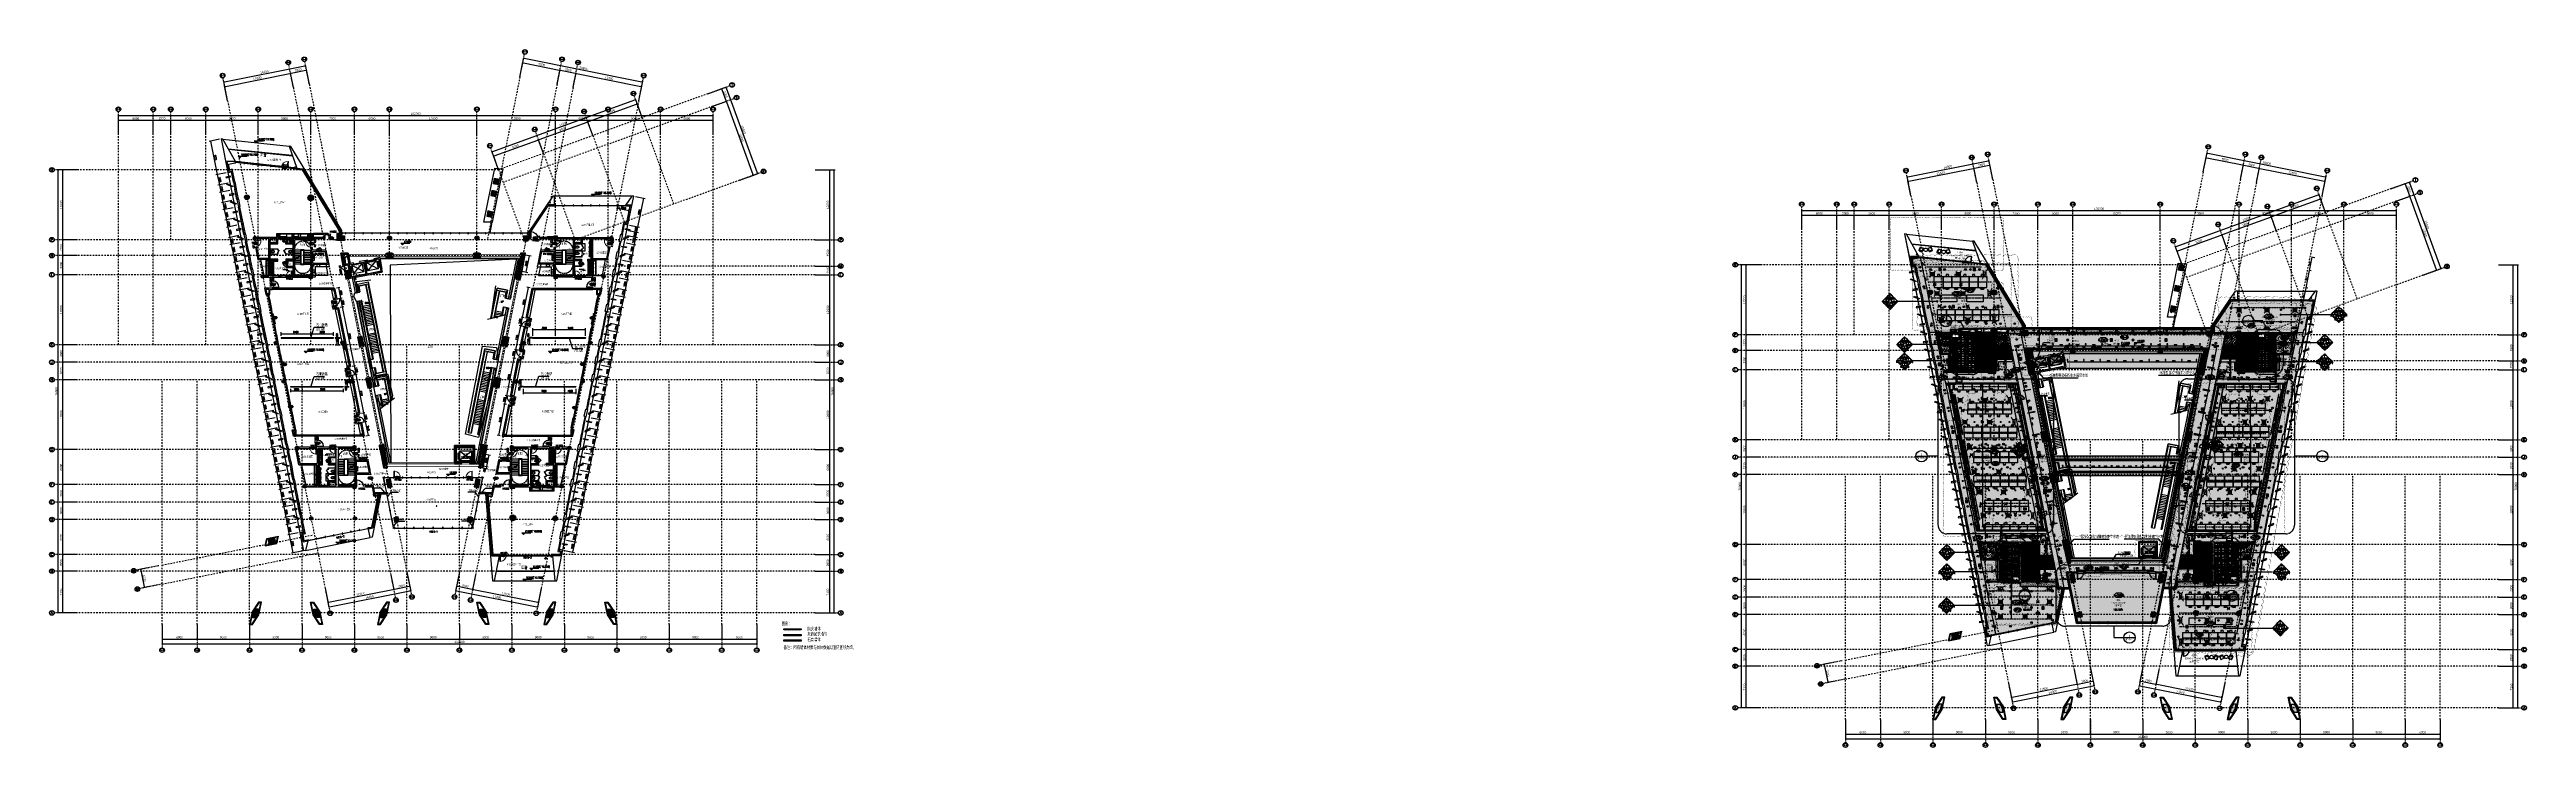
# Model space of a CAD drawing. Extents: x -354516 to 794396, y -401250 to -150594.
# Drawn here: x -354516 to 70300, y -401250 to -281519 of the extents above; entities outside this region: 1.
import ezdxf
from ezdxf import colors
from ezdxf.entities.mleader import LeaderData, LeaderLine
from ezdxf.enums import TextEntityAlignment as Align
from ezdxf.math import Vec2, Vec3
from ezdxf.xclip import XClip

# ---------------------------------------------------------------- set-up
doc = ezdxf.new("R2010")
doc.units = 0
doc.header["$LTSCALE"] = 1000
doc.header["$MEASUREMENT"] = 0
doc.header["$XCLIPFRAME"] = 2
for name, pattern in [('$0$HIDDEN', [0.375, 0.25, -0.125, 0, 0]), ('510I-01-Studio-plan-01$0$DASH', [0.35, 0.25, -0.1]), ('510I-02-CentralForum-00$0$CENTER', [2, 1.25, -0.25, 0.25, -0.25]), ('CENTER', [2, 1.25, -0.25, 0.25, -0.25]), ('DASH', [0.35, 0.25, -0.1]), ('DASHDOT2', [0.5, 0.25, -0.125, 0, -0.125]), ('DOTE', [2.42, 2, -0.2, 0.02, -0.2])]:
    doc.linetypes.add(name, pattern=pattern)
for name, color, linetype, lineweight in [('0-see line', 8, 'Continuous', 25), ('0-文字1', 7, 'Continuous', 0), ('an-wc', 253, 'Continuous', 25), ('S-XIAO', 30, 'Continuous', 5)]:
    doc.layers.add(name, color=color, linetype=linetype, lineweight=lineweight)
for name, color, linetype in [('0-吊顶', 6, 'Continuous'), ('0-吊顶材质', 251, 'Continuous'), ('0-吊顶边界', 36, 'Continuous'), ('0-地面分缝', 37, 'Continuous'), ('0-房间名称', 2, 'Continuous'), ('0-火灾自动报警', 1, 'Continuous'), ('0-灯具', 20, 'Continuous'), ('0-灯具1', 40, 'Continuous'), ('0-灯具修改0109', 140, 'Continuous'), ('0-设备风口', 5, 'Continuous'), ('0-设备风口（修改）', 71, 'Continuous'), ('3T_BAR', 7, 'Continuous'), ('5', 5, 'Continuous'), ('510p-01$0$Door No.', 252, 'Continuous'), ('A-轴线1', 1, 'DOTE'), ('an-furniture', 176, 'Continuous'), ('an-wall', 4, 'Continuous'), ('an-wndw', 2, 'Continuous'), ('an-wndw-mull-h', 2, 'Continuous'), ('AXIS', 35, 'Continuous'), ('AXIS_TEXT', 7, 'Continuous'), ('A填-灰度80', 252, 'Continuous'), ('A标-文字', 7, 'Continuous'), ('A标-索引', 3, 'Continuous'), ('BPM', 4, 'Continuous'), ('COLUMN', 2, 'Continuous'), ('CURTWALL', 4, 'Continuous'), ('DIM_ELEV', 3, 'Continuous'), ('DIM_LEAD', 3, 'Continuous'), ('DIM_SYMB', 3, 'Continuous'), ('DOOR_FIRE', 4, 'Continuous'), ('DOOR_FIRE_TEXT', 7, 'Continuous'), ('DOTE', 251, 'DOTE'), ('EVTR', 6, 'Continuous'), ('FIRE-CURTAIN', 30, 'Continuous'), ('LINE', 11, 'Continuous'), ('M-DUCT-S-DIFF', 6, 'DASH'), ('M-DUCT-S-EQ', 6, 'Continuous'), ('M-暖通提资', 4, 'Continuous'), ('P-完成面', 4, 'Continuous'), ('P-成活面', 4, 'Continuous'), ('PIPE', 3, 'Continuous'), ('PUB_DIM', 3, 'Continuous'), ('PUB_HATCH', 8, 'Continuous'), ('PUB_TEXT', 7, 'Continuous'), ('S-EQ1', 32, 'Continuous'), ('S-PLT', 30, 'Continuous'), ('S-XP', 1, 'Continuous'), ('S-XP-LG', 32, 'Continuous'), ('S-ZLSP', 1, 'Continuous'), ('S-消火栓', 20, 'Continuous'), ('S_SURFACE', 6, 'Continuous'), ('SEE', 5, 'Continuous'), ('SN', 3, 'Continuous'), ('SPACE', 251, 'Continuous'), ('STAIR', 250, 'Continuous'), ('SURFACE', 6, 'Continuous'), ('SURFACE-INT', 62, 'Continuous'), ('text', 7, 'Continuous'), ('TWT_TEXT', 7, 'Continuous'), ('WALL', 2, 'Continuous'), ('WALL-MOVE', 6, 'Continuous'), ('WINDOW', 4, 'Continuous'), ('WINDOW_TEXT', 7, 'Continuous'), ('XF', 4, 'Continuous'), ('Z-110', 110, 'Continuous'), ('Z-材料', 3, 'Continuous'), ('墙体', 7, 'Continuous'), ('家具1', 61, 'Continuous'), ('房间名字和编号', 252, 'Continuous'), ('楼梯', 145, 'Continuous'), ('灰色砖墙', 80, 'Continuous'), ('石膏墙体', 31, 'Continuous'), ('设备', 241, 'Continuous'), ('门图', 134, 'Continuous'), ('防火墙', 10, 'Continuous'), ('防火墙填充', 10, 'Continuous')]:
    doc.layers.add(name, color=color, linetype=linetype)
doc.layers.add('0-地面材质_material hatch', color=251, linetype='Continuous', transparency=0.3)
for name, color, linetype, plot in [('DIM_MODI-天花修改', 3, 'Continuous', False), ('SLAB', 60, 'Continuous', False), ('修改', 1, 'Continuous', False)]:
    doc.layers.add(name, color=color, linetype=linetype, plot=plot)
doc.styles.add('510p-03$0$Arial_2', font='arial.ttf', dxfattribs={"height": 6.392964})
doc.styles.add('510p-04$0$_TCH_WINDOW', font='SIMPLEX', dxfattribs={"bigfont": 'GBCBIG'})
doc.styles.add('510p-04$0$Arial_2', font='arial.ttf', dxfattribs={"height": 6.392964})
doc.styles.add('510p-05$0$Arial_2', font='arial.ttf', dxfattribs={"height": 6.392964})
doc.styles.add('_TCH_AXIS', font='COMPLEX', dxfattribs={"bigfont": 'GBCBIG'})
doc.styles.add('_TCH_DIM', font='SIMPLEX', dxfattribs={"bigfont": 'GBCBIG'})
doc.styles.add('_TCH_DIM_T3', font='SIMPLEX', dxfattribs={"width": 0.705882, "bigfont": 'GBCBIG'})
doc.styles.add('_TCH_SPACE', font='SIMPLEX', dxfattribs={"bigfont": 'GBCBIG'})
doc.styles.add('_TCH_WINDOW', font='SIMPLEX', dxfattribs={"bigfont": 'GBCBIG'})
doc.styles.add('COMPLEX', font='COMPLEX')
doc.styles.add('DIM', font='SimSun.ttf', dxfattribs={"width": 0.7})
doc.styles.add('DIM_FONT', font='SIMPLEX', dxfattribs={"width": 0.7, "bigfont": 'GBCBIG'})
doc.styles.add('DIMHT', font='simhei_0.ttf', dxfattribs={"width": 0.8})
doc.styles.add('HT', font='romant.shx', dxfattribs={"width": 0.8, "bigfont": 'tjhts.shx'})
doc.styles.add('HZ', font='tjromans.shx', dxfattribs={"width": 0.7, "bigfont": 'tjhztxt.shx'})
doc.styles.add('romans', font='romans', dxfattribs={"width": 0.7})
doc.styles.get("Standard").update_dxf_attribs({"font": 'gbenor.shx', "bigfont": 'gbcbig.shx'})
doc.styles.add('tjhztxt', font='TJROMANS', dxfattribs={"width": 0.7, "height": 6, "bigfont": 'HZTXT'})
doc.styles.add('Word-n', font='stylu.ttf')
doc.styles.add('XZC', font='SIMPLEX.SHX', dxfattribs={"width": 0.7, "bigfont": 'hztxt.shx'})
doc.linetypes.add('LED_LINE', pattern='A,12.7,-5.08,["LED",XZC,S=2.54,R=0,X=-2.54,Y=-1.27],-6.35', length=24.13)
doc.dimstyles.new('1-150', dxfattribs={"dimscale": 150, "dimtxt": 2.5, "dimasz": 0.8, "dimexe": 0.8, "dimexo": 0, "dimgap": 0.8, "dimtad": 1, "dimdec": 0, "dimzin": 0, "dimdsep": 46, "dimtxsty": 'Word-n', "dimblk": 'DOT', "dimcen": 0, "dimclrd": 137, "dimclre": 137, "dimclrt": 35, "dimadec": 4, "dimazin": 0, "dimtfac": 1, "dimtdec": 0, "dimtofl": 0, "dimtmove": 2, "dimatfit": 3, "dimldrblk": 'A', "dimfxl": 0, "dimtolj": 1, "dimtzin": 0, "dimarcsym": 0})
doc.dimstyles.new('_TCH_ARCH&&100', dxfattribs={"dimtxt": 297.5, "dimasz": 100, "dimexe": 250, "dimexo": 300, "dimgap": 126.25, "dimtad": 1, "dimdec": 0, "dimzin": 0, "dimdsep": 46, "dimtxsty": '_TCH_DIM_T3', "dimblk": 'ARCHTICK', "dimcen": 0.09, "dimclrt": 7, "dimazin": 2, "dimtfac": 1, "dimtdec": 0, "dimtix": 1, "dimtmove": 2, "dimatfit": 3, "dimfxl": 0, "dimtolj": 1, "dimtzin": 0, "dimarcsym": 0})
doc.dimstyles.new('_TCH_ARCH&&50', dxfattribs={"dimscale": 0.5, "dimtxt": 350, "dimasz": 100, "dimexe": 250, "dimexo": 300, "dimgap": 100, "dimtad": 1, "dimdec": 0, "dimzin": 0, "dimdsep": 46, "dimtxsty": 'DIM_FONT', "dimblk": 'ARCHTICK', "dimcen": 0.09, "dimclrd": 3, "dimclre": 3, "dimclrt": 7, "dimazin": 2, "dimtfac": 1, "dimtdec": 0, "dimtix": 1, "dimtmove": 2, "dimatfit": 3, "dimfxl": 0, "dimtolj": 1, "dimtzin": 0, "dimarcsym": 0})
doc.dimstyles.new('DIM', dxfattribs={"dimtxt": 2.5, "dimasz": 1, "dimexe": 1, "dimexo": 1, "dimgap": 1, "dimtad": 1, "dimdec": 0, "dimzin": 0, "dimdsep": 46, "dimtxsty": 'DIM', "dimblk": 'ARCHTICK', "dimcen": 0, "dimclrd": 5, "dimclre": 5, "dimclrt": 35, "dimadec": 0, "dimazin": 0, "dimtfac": 0.5, "dimtdec": 0, "dimtix": 1, "dimtmove": 2, "dimatfit": 2, "dimldrblk": 'A', "dimfxl": 0, "dimtolj": 1, "dimtzin": 0, "dimlwd": -1, "dimlwe": -1, "dimarcsym": 0})
pattern_1 = [(37.5, (-498310856.17, -3090192758), (-7.086752787, 216.767674014), [0, -171, 0, -191.25, 0, -182.8125]), (7.5, (-498310856.17, -3090192758), (199.099879343, 317.491432338), [0, -92.25, 0, -154.125, 0, -59.0625]), (327.5, (-498310994.54, -3090192758), (350.340959447, 0.636643523), [0, -56.25, 0, -202.5, 0, -264.375]), (317.5, (-498310994.54, -3090192758), (338.189243014, 98.738501055), [0, -28.125, 0, -132.75, 0, -151.875])]
pattern_2 = [(0, (-498310856.17, -3090192758), (375, 375), [375, -375]), (0, (-498310856.17, -3090192617.38), (375, 375), [375, -375]), (0, (-498310856.17, -3090192476.75), (375, 375), [375, -375]), (90, (-498310809.3, -3090192429.88), (-375, 375), [375, -375]), (90, (-498310668.67, -3090192429.88), (-375, 375), [375, -375]), (90, (-498310528.04, -3090192429.88), (-375, 375), [375, -375])]
pattern_3 = [(45, (0, -378450), (-112.2532, 112.2532), [])]
pattern_4 = [(50, (-498310856.17, -3090192758), (537.94513695, -47.06410124), [56.25, -618.75]), (355, (-498310856.17, -3090192758), (-104.06350021, 564.144100275), [45, -495]), (100.45144446, (-498310811.34, -3090192761.9), (433.881635045, 517.07999323), [47.805144, -525.856584]), (46.1842, (-498310856.17, -3090192608), (800.430998, -124.1394606), [84.375, -928.125]), (96.63563549, (-498310789.5, -3090192618.35), (700.99645926, 730.58895058), [71.7077565, -788.78532]), (351.18416399, (-498310856.2, -3090192608), (700.9964588, 730.5889502), [67.5, -742.50000075]), (21, (-498310781.17, -3090192645.5), (447.68028909, -301.964168), [56.25, -618.75]), (326, (-498310781.17, -3090192645.5), (182.48649894, 543.86253379), [45, -495]), (71.45144474, (-498310743.86, -3090192670.66), (630.16678255, 241.898364605), [47.8051425, -525.856584]), (37.5, (-498310856.17, -3090192758), (9.119891488, 249.670390373), [0, -489, 0, -502.5, 0, -496.875]), (7.5, (-498310856.17, -3090192758), (197.302153082, 295.808783912), [0, -286.5, 0, -477.75, 0, -189.375]), (327.5, (-498311023.42, -3090192758), (400.366827129, -16.916153801), [0, -187.5, 0, -585, 0, -776.25]), (317.5, (-498311098.4, -3090192758), (437.389627007, 75.07873675), [0, -243.75, 0, -388.5, 0, -551.25])]
pattern_5 = [(45, (-498310856.17, -3090192758), (-212.132034356, 212.132034356), []), (45, (-498310644.03, -3090192758), (-212.132034356, 212.132034356), [375, -75, 0, -75])]
pattern_6 = [(45, (-498310856.17, -3090192758), (-132.582521472, 132.582521472), [])]
pattern_7 = [(50, (0, 0), (537.94514, -47.0641), [56.25, -618.75]), (355, (0, 0), (-104.0635, 564.1441), [45, -495]), (100.45144, (44.83, -3.9), (433.8816, 517.08), [47.80514, -525.8566]), (46.1842, (0, 150), (800.431, -124.1395), [84.375, -928.125]), (96.63564, (66.7, 139.66), (700.9965, 730.589), [71.7078, -788.7853]), (351.18416, (0, 150), (700.9965, 730.589), [67.5, -742.5]), (21, (75, 112.5), (447.6803, -301.96417), [56.25, -618.75]), (326, (75, 112.5), (182.4865, 543.8625), [45, -495]), (71.45144, (112.3, 87.34), (630.1668, 241.89836), [47.80514, -525.8566]), (37.5, (0, 0), (9.11989, 249.67039), [0, -489, 0, -502.5, 0, -496.875]), (7.5, (0, 0), (197.30215, 295.80878), [0, -286.5, 0, -477.75, 0, -189.375]), (327.5, (-167.25, 0), (400.36683, -16.91615), [0, -187.5, 0, -585, 0, -776.25]), (317.5, (-242.25, 0), (437.38963, 75.07874), [0, -243.75, 0, -388.5, 0, -551.25])]
pattern_8 = [(45, (-401867.86, 38234.91), (-112.2532, 112.2532), [])]
pattern_9 = [(45, (-401867.86, 38234.91), (-112.2532, 112.2532), []), (45, (-401867.86, 38314.28), (-112.2532, 112.2532), [])]
pattern_10 = [(45, (-401667.86, -106923.6), (-200.0002, 200.0002), []), (135, (-401667.86, -106923.6), (-200.0002, -200.0002), [])]
pattern_11 = [(45, (860121.94, 226820.36), (-88.388383, 88.388383), [])]
pattern_12 = [(45, (915135.27, 240958.31), (-88.388383, 88.388383), [])]
pattern_13 = [(45, (963132.35, 205476.24), (-88.388383, 88.388383), [])]
pattern_14 = [(37.5, (0, 0), (-7.08675, 216.76767), [0, -171, 0, -191.25, 0, -182.8125]), (7.5, (0, 0), (199.09988, 317.49143), [0, -92.25, 0, -154.125, 0, -59.0625]), (327.5, (-138.38, 0), (350.34096, 0.63664), [0, -56.25, 0, -202.5, 0, -264.375]), (317.5, (-138.38, 0), (338.18924, 98.7385), [0, -28.125, 0, -132.75, 0, -151.875])]

# ---------------------------------------------------------------- blocks, each defined once
blk = doc.blocks.new('A$C13E12EBE')
at = {"layer": 'an-wc'}
for p, q in [((-15, 77), (-35, 73)), ((-4, 22), (69, 25)), ((4, -22), (73, 3)), ((16, -77), (-5, -81))]:
    blk.add_line(p, q, dxfattribs=at)
for centre, major_axis, start_param, end_param in [((221, 44), (68, -341), 4.4837819, 4.712389), ((0, 0), (4.3, -21.6), 3.1415927, 6.2831853), ((-241, -48), (68, -341), 1.6310738, 1.7994034), ((71, 14), (2.2, -10.8), -0.0000687, 3.141524), ((221, 44), (68, -341), -1.5707963, -1.3421892), ((-241, -48), (68, -341), 1.3421892, 1.5105189)]:
    blk.add_ellipse(centre, major_axis=major_axis, ratio=0.7272727, start_param=start_param, end_param=end_param, dxfattribs=at)
blk = doc.blocks.new('A$C4BD07983')
at = {"layer": 'an-wndw-mull-h'}
blk.add_line((0, 0), (0, 200), dxfattribs=at)
blk.add_lwpolyline([(40, 200), (-40, 200), (-40, 0), (40, 0)], close=True, dxfattribs=at)
blk = doc.blocks.new('UBB side window')
at = {"layer": 'SEE'}
blk.add_lwpolyline([(498339312, 3089844226), (498338991, 3089842617)], dxfattribs=at)
at = {"layer": 'WINDOW'}
for points in [[(498339158, 3089842584), (498339479, 3089844192)], [(498339171, 3089842500), (498339524, 3089844265)]]:
    blk.add_lwpolyline(points, dxfattribs=at)
at = {"rotation": 258.6900676666284}
for p in [(498338983, 3089842578), (498339320, 3089844265)]:
    blk.add_blockref('A$C4BD07983', p, dxfattribs=at)
blk = doc.blocks.new('UBB Side Wall Model')
at = {"layer": 'an-wall'}
for points in [[(498339111, 3089842200), (498338864, 3089840965), (498338570, 3089841024), (498338817, 3089842259)], [(498338511, 3089839200), (498338264, 3089837965), (498337970, 3089838024), (498338217, 3089839259)]]:
    blk.add_lwpolyline(points, close=True, dxfattribs=at)
for points in [[(498340222, 3089841771), (498340165, 3089841910), (498339241, 3089841529), (498339298, 3089841390), (498340222, 3089841771)], [(498339594, 3089843082), (498339623, 3089843230), (498340408, 3089843073), (498340378, 3089842926), (498339594, 3089843082)], [(498339622, 3089838771), (498339565, 3089838910), (498338641, 3089838529), (498338698, 3089838390), (498339622, 3089838771)], [(498338994, 3089840082), (498339023, 3089840230), (498339808, 3089840073), (498339778, 3089839926), (498338994, 3089840082)]]:
    blk.add_lwpolyline(points, dxfattribs=at)
blk.add_point((498339903, 3089843097), dxfattribs=at)
at = {"layer": 'an-wndw'}
for p in [(498339003, 3089838597), (498339303, 3089840097), (498339603, 3089841597)]:
    blk.add_point(p, dxfattribs=at)
for p in [(-60, -300), (-660, -3300)]:
    blk.add_blockref('UBB side window', p, dxfattribs=at)
blk = doc.blocks.new('ubb glaz 2')
at = {"layer": 'an-wall'}
for points in [[(498274741, 3089861082), (498274712, 3089861230), (498273927, 3089861073), (498273957, 3089860926), (498274741, 3089861082)], [(498274113, 3089859771), (498274170, 3089859910), (498275094, 3089859529), (498275037, 3089859390), (498274113, 3089859771)], [(498275341, 3089858082), (498275312, 3089858230), (498274527, 3089858073), (498274557, 3089857926), (498275341, 3089858082)], [(498274713, 3089856771), (498274770, 3089856910), (498275694, 3089856529), (498275637, 3089856390), (498274713, 3089856771)]]:
    blk.add_lwpolyline(points, dxfattribs=at)
blk.add_lwpolyline([(498275824, 3089857200), (498276071, 3089855965), (498276365, 3089856024), (498276118, 3089857259)], close=True, dxfattribs=at)
blk.add_point((498274432, 3089861097), dxfattribs=at)
at = {"layer": 'an-wndw'}
for points in [[(498275471, 3089858965), (498275224, 3089860200)], [(498275484, 3089859049), (498275269, 3089860127)], [(498275420, 3089860239), (498275667, 3089859004)]]:
    blk.add_lwpolyline(points, dxfattribs=at)
for p in [(498274732, 3089859597), (498275032, 3089858097), (498275332, 3089856597)]:
    blk.add_point(p, dxfattribs=at)
at = {"layer": 'an-wndw', "xscale": -1}
for p in [(996614395, 17700), (996614995, 14700)]:
    blk.add_blockref('UBB side window', p, dxfattribs=at)
at = {"layer": 'an-wndw-mull-h', "xscale": -1, "rotation": 101.3099323333716}
for p in [(498275428, 3089860200), (498275659, 3089859043)]:
    blk.add_blockref('A$C4BD07983', p, dxfattribs=at)
blk = doc.blocks.new('dfdgdgd')
blk.add_line((0, 0), (0, -200))
blk.add_lwpolyline([(-40, -200), (40, -200), (40, 0), (-40, 0)], close=True)
blk = doc.blocks.new('25041028')
at = {"layer": 'S-EQ1'}
for p, q in [((1344688, 4995), (1344742, 5045)), ((1344688, 4995), (1344688, 4403)), ((1344688, 4403), (1344742, 4353)), ((1344770, 5045), (1344742, 5045)), ((1344742, 4353), (1344770, 4353)), ((1344770, 5045), (1344798, 5045)), ((1344798, 4353), (1344770, 4353)), ((1344822, 5022), (1344798, 5045)), ((1344822, 4376), (1344798, 4353)), ((1344822, 5022), (1344822, 4376)), ((1345127, 4551), (1345144, 4489)), ((1345258, 4504), (1345392, 4370)), ((1345281, 4652), (1345322, 4629)), ((1345433, 4411), (1345301, 4543)), ((1345392, 4370), (1345433, 4411))]:
    blk.add_line(p, q, dxfattribs=at)
at = {"layer": 'S-EQ1', "extrusion": (0, 0, -1)}
for centre, major_axis, ratio, start_param, end_param in [((1344822, 4699), (547, 0), 0.5907733, -1.5707963, 1.5707963), ((1344917, 4708), (382, 0), 0.493091, 0.3067429, 0.9883786), ((1344919, 4698), (419, 0), 0.5929162, 0.2804689, 1.0024851)]:
    blk.add_ellipse(centre, major_axis=major_axis, ratio=ratio, start_param=start_param, end_param=end_param, dxfattribs=at)
blk = doc.blocks.new('510I-02-CentralForum-00$0$Atrium Stair W4-5')
at = {"layer": '楼梯'}
for p, q in [((499050, 124891), (498794, 126176)), ((499136, 126244), (499393, 124960)), ((501361, 113340), (499388, 123205)), ((499694, 125979), (499900, 124949)), ((499730, 123273), (501703, 113409)), ((499900, 124949), (499949, 124959)), ((500194, 123478), (502210, 113398)), ((500494, 122233), (501671, 122468)), ((504337, 111675), (503849, 111577))]:
    blk.add_line(p, q, dxfattribs=at)
for points in [[(499109, 124903), (498852, 126187)], [(499393, 124960), (499050, 124891)], [(499393, 124960), (499050, 124891)], [(499070, 124793), (499050, 124891)], [(499070, 124793), (499834, 124946), (499558, 126328), (501345, 126686), (504347, 111677), (504337, 111675), (501337, 126674), (499569, 126320), (499846, 124938), (499072, 124784)], [(499070, 124793), (499072, 124784)], [(499366, 123313), (500140, 123467), (502156, 113387), (501382, 113232)], [(499368, 123303), (500132, 123456), (502144, 113395), (501380, 113242)], [(499388, 123205), (499368, 123303)], [(499388, 123205), (499730, 123273)], [(501420, 113352), (499447, 123217)], [(504247, 111657), (501311, 126338), (499653, 126006), (499865, 124942)], [(503898, 111587), (500969, 126234), (499694, 125979)], [(503849, 111577), (500929, 126175), (499753, 125939), (499949, 124959)], [(501616, 122743), (500439, 122507)], [(500439, 122507), (501616, 122743)], [(500549, 121958), (501726, 122194)], [(500604, 121684), (501780, 121919)], [(500659, 121409), (501835, 121644)], [(500714, 121135), (501890, 121370)], [(500768, 120860), (501945, 121095)], [(500823, 120585), (502000, 120821)], [(500878, 120311), (502055, 120546)], [(500933, 120036), (502110, 120272)], [(500988, 119762), (502165, 119997)], [(501043, 119487), (502220, 119723)], [(501098, 119213), (502275, 119448)], [(501153, 118938), (502330, 119173)], [(501447, 117467), (502624, 117703)], [(501502, 117193), (502679, 117428)], [(501557, 116918), (502734, 117153)], [(501612, 116644), (502788, 116879)], [(501667, 116369), (502843, 116604)], [(501722, 116094), (502898, 116330)], [(501777, 115820), (502953, 116055)], [(501831, 115545), (503008, 115781)], [(501886, 115271), (503063, 115506)], [(501941, 114996), (503118, 115231)], [(501996, 114722), (503173, 114957)], [(501703, 113409), (501361, 113340)], [(501703, 113409), (501361, 113340)], [(501361, 113340), (501380, 113242)], [(501380, 113242), (501382, 113232)], [(502051, 114447), (503228, 114682)], [(502106, 114172), (503283, 114408)], [(502161, 113898), (503338, 114133)]]:
    blk.add_lwpolyline(points, dxfattribs=at)
for points in [[(502176, 113391), (500160, 123471), (500243, 123488), (502259, 113408)], [(500804, 114919), (501138, 113252), (500942, 113213), (500912, 113360), (500520, 113281), (500549, 113134), (500353, 113095), (500020, 114762), (500216, 114801), (500245, 114654), (500638, 114733), (500608, 114880), (500804, 114919)], [(500049, 114615), (500324, 113242), (501108, 113399), (500834, 114772)]]:
    blk.add_lwpolyline(points, close=True, dxfattribs=at)
blk = doc.blocks.new('510I-02-CentralForum-00$0$Atrium Stair E4-5')
at = {"layer": '楼梯'}
for p, q in [((616357, 126966), (616563, 127995)), ((614047, 115414), (616063, 125495)), ((612813, 115618), (612313, 115708)), ((614151, 116189), (612974, 116424)), ((614875, 115249), (614877, 115259))]:
    blk.add_line(p, q, dxfattribs=at)
for points in [[(612313, 115708), (614912, 128702), (616700, 128345), (616423, 126963), (617187, 126810)], [(617185, 126800), (616411, 126955), (616688, 128337), (614920, 128691), (612323, 115707)], [(612414, 115690), (614946, 128354), (616605, 128023), (616392, 126959), (616308, 126975), (616505, 127956), (615328, 128191), (612813, 115618)], [(616563, 127995), (615289, 128250), (612764, 115626)], [(614875, 115249), (614101, 115404), (616117, 125484), (616891, 125329)], [(614877, 115259), (614113, 115411), (616125, 125472), (616889, 125319)], [(615544, 123151), (614367, 123386)], [(615599, 123426), (614422, 123661)], [(615653, 123700), (614477, 123936)], [(615708, 123975), (614532, 124210)], [(615763, 124249), (614587, 124485)], [(615818, 124524), (614641, 124759)], [(616889, 125319), (616891, 125329)], [(617187, 126810), (617185, 126800)], [(614700, 118935), (613524, 119170)], [(614755, 119209), (613579, 119445)], [(614810, 119484), (613633, 119719)], [(615104, 120955), (613928, 121190)], [(615159, 121229), (613983, 121465)], [(615214, 121504), (614037, 121739)], [(615269, 121778), (614092, 122014)], [(615324, 122053), (614147, 122288)], [(615379, 122327), (614202, 122563)], [(615434, 122602), (614257, 122837)], [(615489, 122877), (614312, 123112)], [(612920, 116150), (614096, 115914)], [(614096, 115914), (612920, 116150)], [(614206, 116464), (613029, 116699)], [(614261, 116738), (613084, 116973)], [(614316, 117013), (613139, 117248)], [(614371, 117287), (613194, 117523)], [(614426, 117562), (613249, 117797)], [(614481, 117836), (613304, 118072)], [(614536, 118111), (613359, 118346)], [(614590, 118385), (613414, 118621)], [(614645, 118660), (613469, 118895)]]:
    blk.add_lwpolyline(points, dxfattribs=at)
blk.add_lwpolyline([(616098, 125488), (614082, 115407), (613998, 115424), (616014, 125505)], close=True, dxfattribs=at)
blk = doc.blocks.new('A$C168904E7')
at = {"layer": 'an-furniture', "linetype": '510I-01-Studio-plan-01$0$DASH'}
for p, q in [((-396, 0), (4244, -23200)), ((-355, 0), (4285, -23200)), ((-294, 0), (4346, -23200)), ((-253, 0), (4387, -23200))]:
    blk.add_line(p, q, dxfattribs=at)
at = {"layer": 'WALL-MOVE'}
for points in [[(204, -2491), (175, -2497), (-178, -732), (-149, -726), (-145, -746), (-106, -738), (-109, -719), (-80, -713), (273, -2478), (244, -2484), (240, -2464), (200, -2472), (204, -2491)], [(821, -5047), (792, -5053), (439, -3288), (468, -3282), (472, -3301), (511, -3293), (507, -3274), (537, -3268), (890, -5033), (860, -5039), (856, -5019), (817, -5027), (821, -5047)], [(861, -5776), (832, -5782), (1185, -7547), (1214, -7541), (1210, -7521), (1250, -7514), (1254, -7533), (1283, -7527), (930, -5762), (901, -5768), (904, -5788), (865, -5796), (861, -5776)], [(1778, -10872), (1749, -10878), (1396, -9113), (1425, -9107), (1429, -9126), (1469, -9118), (1465, -9099), (1494, -9093), (1847, -10858), (1818, -10864), (1814, -10844), (1775, -10852), (1778, -10872)], [(2239, -12644), (2209, -12650), (1856, -10885), (1886, -10879), (1890, -10899), (1929, -10891), (1925, -10871), (1954, -10865), (2307, -12630), (2278, -12636), (2274, -12616), (2235, -12624), (2239, -12644)], [(2090, -12431), (2061, -12436), (2414, -14202), (2443, -14196), (2439, -14176), (2479, -14168), (2482, -14188), (2512, -14182), (2159, -12417), (2129, -12423), (2133, -12442), (2094, -12450), (2090, -12431)], [(3267, -17804), (3238, -17810), (2885, -16045), (2914, -16039), (2918, -16059), (2957, -16051), (2953, -16031), (2983, -16026), (3336, -17791), (3306, -17797), (3302, -17777), (3263, -17785), (3267, -17804)], [(3660, -20278), (3630, -20284), (3277, -18519), (3307, -18513), (3311, -18532), (3350, -18525), (3346, -18505), (3375, -18499), (3728, -20264), (3699, -20270), (3695, -20250), (3656, -20258), (3660, -20278)], [(3932, -21128), (3902, -21134), (4255, -22899), (4285, -22893), (4281, -22874), (4320, -22866), (4324, -22885), (4353, -22880), (4000, -21115), (3971, -21120), (3975, -21140), (3936, -21148), (3932, -21128)]]:
    blk.add_lwpolyline(points, dxfattribs=at)
blk = doc.blocks.new('PFV1')
at = {"color": 0, "linetype": 'ByBlock', "lineweight": -2}
for p, q in [((-9, 246), (-256, -179)), ((236, -180), (-9, 246)), ((-256, -179), (236, -180))]:
    blk.add_line(p, q, dxfattribs=at)
blk.add_circle((-9, -38), 300, dxfattribs=at)
blk = doc.blocks.new('510r-01$0$wtqyy')
at = {"layer": '0-灯具', "color": 1}
for points in [[(-106.5, -26.5), (26.5, -26.5), (26.5, 106.5), (-106.5, 106.5)], [(-74.5, 5.5), (-5.5, 5.5), (-5.5, 74.5), (-74.5, 74.5)]]:
    blk.add_lwpolyline(points, close=True, dxfattribs=at)
blk = doc.blocks.new('510I-01-Studio-plan-01$0$dsyyuy')
for points in [[(-80, 152), (0, 152), (0, 140), (-80, 140)], [(-80, 0), (0, 0), (0, 120), (-80, 120)], [(-46, 120), (-34, 120), (-34, 140), (-46, 140)]]:
    blk.add_lwpolyline(points, close=True)
blk = doc.blocks.new('dfgsddrrrrrrr')
at = {"layer": '0-灯具'}
blk.add_lwpolyline([(-689, -1933), (-640, -1942), (733, 4922), (684, 4931)], close=True, dxfattribs=at)
at = {"layer": '0-灯具', "xscale": -1, "rotation": 78.6900102377385}
for p in [(776, 4362), (-8, 440), (188, 1421), (384, 2401), (580, 3382), (-401, -1521), (-204, -541)]:
    blk.add_blockref('510I-01-Studio-plan-01$0$dsyyuy', p, dxfattribs=at)
blk = doc.blocks.new('dfghdgeeeeeee')
at = {"layer": '0-灯具'}
blk.add_lwpolyline([(-120, -344), (-71, -354), (1106, 5529), (1057, 5539)], close=True, dxfattribs=at)
at = {"layer": '0-灯具', "xscale": -1, "rotation": 78.6900102377385}
for p in [(1051, 4480), (267, 558), (463, 1538), (659, 2519), (855, 3499)]:
    blk.add_blockref('510I-01-Studio-plan-01$0$dsyyuy', p, dxfattribs=at)
blk = doc.blocks.new('510I-01-LBBRestroom-plan-01$0$wtqyy')
at = {"layer": '0-灯具'}
for points in [[(-106.5, -26.5), (26.5, -26.5), (26.5, 106.5), (-106.5, 106.5)], [(-74.5, 5.5), (-5.5, 5.5), (-5.5, 74.5), (-74.5, 74.5)]]:
    blk.add_lwpolyline(points, close=True, dxfattribs=at)
blk = doc.blocks.new('510p-04$0$SameDrawingTag')
blk.add_line((-6.5, 0), (6.5, 0))
blk.add_circle((0, 0), 6.5)
at = {"style": '510p-04$0$Arial_2'}
blk.add_attdef('DWG#', text='', height=2.5, dxfattribs=at).set_placement((0, 3.25), align=Align.MIDDLE_CENTER)
blk = doc.blocks.new('dfghfghfg')
at = {"layer": '0-灯具'}
h = blk.add_hatch(dxfattribs=at)
h.set_pattern_fill('松散材料', color=1, scale=50)
h.set_pattern_definition([(2e-15, (10175.47, 83253.64), (46.875, 93.75), [0, -93.75])])
h.paths.add_polyline_path([(-1335, 1212), (-1050, -210), (715, 143), (430, 1565)])
blk.add_lwpolyline([(-1335, 1212), (-1050, -210), (715, 143), (430, 1565)], close=True, dxfattribs=at)
blk = doc.blocks.new('dfghfffff')
at = {"layer": '0-灯具'}
h = blk.add_hatch(dxfattribs=at)
h.set_pattern_fill('松散材料', color=1, scale=50)
h.set_pattern_definition([(2e-15, (-4667.5, -11387), (46.875, 93.75), [0, -93.75])])
h.paths.add_polyline_path([(1933, 363), (-167, 363), (-167, -1237), (1933, -1237)])
blk.add_lwpolyline([(1933, 363), (-167, 363), (-167, -1237), (1933, -1237)], close=True, dxfattribs=at)
blk = doc.blocks.new('A$C75901973')
at = {"layer": '0-设备风口'}
for p, q in [((0, -870), (0, 0)), ((0, 0), (200, 0)), ((200, 0), (200, -870)), ((200, -870), (0, -870)), ((20, -846), (20, -24)), ((20, -24), (180, -24)), ((180, -846), (20, -846)), ((60, -24), (60, -846)), ((100, -24), (100, -846)), ((140, -24), (140, -846)), ((180, -24), (180, -846))]:
    blk.add_line(p, q, dxfattribs=at)
at = {"layer": '0-设备风口', "linetype": 'ByBlock'}
blk.add_lwpolyline([(0, -870), (0, 0), (200, 0), (200, -870)], close=True, dxfattribs=at)
blk = doc.blocks.new('M-EADF-4')
at = {"color": 251, "linetype": 'CENTER', "ltscale": 0.4}
for p, q in [((332, 241), (-328, -239)), ((-328, 241), (332, -239))]:
    blk.add_line(p, q, dxfattribs=at)
blk.add_lwpolyline([(332, 241), (-328, 241), (-328, -239), (332, -239)], close=True)
at = {"color": 95, "linetype": 'DASH', "ltscale": 0.4}
blk.add_lwpolyline([(282, 191), (-278, 191), (-278, -189), (282, -189)], close=True, dxfattribs=at)
blk = doc.blocks.new('510p-03$0$SameDrawingTag')
blk.add_line((-6.5, 0), (6.5, 0))
blk.add_circle((0, 0), 6.5)
at = {"style": '510p-03$0$Arial_2'}
blk.add_attdef('DWG#', text='', height=2.5, dxfattribs=at).set_placement((0, 3.25), align=Align.MIDDLE_CENTER)
blk = doc.blocks.new('TJ-FK1')
at = {"color": 95}
for p, q in [((-1.3, 1.3), (-1, 1.1)), ((-1.3, 1.3), (-0.9, 0.9)), ((-1.3, 1.3), (-1.1, 1)), ((-1.1, 1), (-1, 1.1)), ((1.3, 1.3), (0.9, 0.9)), ((1.3, 1.3), (1, 1.1)), ((1.1, 1), (1, 1.1)), ((1.3, 1.3), (1.1, 1)), ((-1.3, -1.3), (-0.9, -0.9)), ((-1.3, -1.3), (-1.1, -1)), ((-1.3, -1.3), (-1, -1.1)), ((-1.1, -1), (-1, -1.1)), ((1.3, -1.3), (0.9, -0.9)), ((1.1, -1), (1, -1.1)), ((1.3, -1.3), (1, -1.1)), ((1.3, -1.3), (1.1, -1))]:
    blk.add_line(p, q, dxfattribs=at)
for p, q in [((-0.8, 0.8), (0.8, 0.8)), ((-0.8, -0.8), (-0.8, 0.8)), ((-0.5, -0.5), (-0.5, 0.5)), ((-0.5, 0.5), (0.5, 0.5)), ((0.5, 0.5), (0.5, -0.5)), ((0.8, 0.8), (0.8, -0.8)), ((0.8, -0.8), (-0.8, -0.8)), ((0.5, -0.5), (-0.5, -0.5))]:
    blk.add_line(p, q)
at = {"color": 251}
for p, q in [((-0.5, -0.5), (0.5, 0.5)), ((0.5, -0.5), (-0.5, 0.5))]:
    blk.add_line(p, q, dxfattribs=at)
blk.add_point((0, 0))
blk = doc.blocks.new('TJ-FK3')
for p, q in [((0.5, 0.5), (-0.5, 0.5)), ((-0.5, 0.5), (-0.5, -0.5)), ((0.5, -0.5), (0.5, 0.5)), ((-0.5, -0.5), (0.5, -0.5))]:
    blk.add_line(p, q)
at = {"color": 95}
blk.add_line((-0.5, -0.5), (0.5, 0.5), dxfattribs=at)
at = {"color": 95, "style": 'romans', "width": 0.8}
for height, rotation, text_generation_flag, p in [(0.654, 311.9913, 4, (-0.95, 1.38)), (0.444, 320.4926, 4, (-0.75, 0.94)), (0.134, 41.9913, 4, (-0.88, 0.78)), (0.444, 123.4899, 6, (-0.95, 0.77)), (0.444, 236.5101, 4, (0.95, 0.77)), (0.444, 39.5074, 6, (0.75, 0.94)), (0.134, 318.0087, 6, (0.88, 0.78)), (0.654, 48.0087, 6, (0.95, 1.38)), (0.654, 228.0087, 6, (-0.95, -1.38)), (0.444, 219.5074, 6, (-0.75, -0.94)), (0.134, 138.0087, 6, (-0.88, -0.78)), (0.444, 56.5101, 4, (-0.95, -0.77)), (0.444, 303.4899, 6, (0.95, -0.77)), (0.444, 140.4926, 4, (0.75, -0.94)), (0.134, 221.9913, 4, (0.88, -0.78)), (0.654, 131.9913, 4, (0.95, -1.38))]:
    blk.add_text('-', height=height, rotation=rotation, dxfattribs=dict(at, text_generation_flag=text_generation_flag)).set_placement(p)
blk = doc.blocks.new('*U136')
at = {"color": 95}
for p, q in [((-601, 180), (-538, 116)), ((-443, 86), (-601, 180)), ((-601, 180), (-515, 156)), ((-515, 156), (-546, 147)), ((-546, 147), (-538, 116)), ((443, 86), (601, 180)), ((601, 180), (515, 156)), ((515, 156), (546, 147)), ((601, 180), (538, 116)), ((546, 147), (538, 116)), ((-443, -86), (-601, -180)), ((-601, -180), (-538, -116)), ((-601, -180), (-515, -156)), ((-546, -147), (-538, -116)), ((-515, -156), (-546, -147)), ((443, -86), (601, -180)), ((515, -156), (546, -147)), ((601, -180), (515, -156)), ((546, -147), (538, -116)), ((601, -180), (538, -116))]:
    blk.add_line(p, q, dxfattribs=at)
at = {"color": 251, "linetype": 'DASH'}
for p, q in [((-400, 20), (400, 20)), ((-400, -20), (400, -20))]:
    blk.add_line(p, q, dxfattribs=at)
at = {"linetype": 'DASH'}
blk.add_lwpolyline([(400, 60), (-400, 60), (-400, -60), (400, -60)], close=True, dxfattribs=at)
at = {"color": 7}
blk.add_point((0, 0), dxfattribs=at)
at = {"color": 95}
for points in [[(-538, 116), (-546, 147), (-601, 180)], [(-515, 156), (-546, 147), (-601, 180)], [(515, 156), (546, 147), (601, 180)], [(538, 116), (546, 147), (601, 180)], [(-538, -116), (-546, -147), (-601, -180)], [(-515, -156), (-546, -147), (-601, -180)], [(515, -156), (546, -147), (601, -180)], [(538, -116), (546, -147), (601, -180)]]:
    blk.add_solid(points, dxfattribs=at)
blk = doc.blocks.new('*U140')
at = {"color": 95}
for p, q in [((-351, 200), (-288, 136)), ((-193, 106), (-351, 200)), ((-351, 200), (-265, 176)), ((-265, 176), (-296, 167)), ((-296, 167), (-288, 136)), ((193, 106), (351, 200)), ((351, 200), (265, 176)), ((265, 176), (296, 167)), ((351, 200), (288, 136)), ((296, 167), (288, 136)), ((-193, -106), (-351, -200)), ((-351, -200), (-288, -136)), ((-351, -200), (-265, -176)), ((-296, -167), (-288, -136)), ((-265, -176), (-296, -167)), ((193, -106), (351, -200)), ((265, -176), (296, -167)), ((351, -200), (265, -176)), ((296, -167), (288, -136)), ((351, -200), (288, -136))]:
    blk.add_line(p, q, dxfattribs=at)
at = {"color": 251, "linetype": 'DASH'}
for p, q in [((-150, 27), (150, 27)), ((-150, -27), (150, -27))]:
    blk.add_line(p, q, dxfattribs=at)
at = {"linetype": 'DASH'}
blk.add_lwpolyline([(150, 80), (-150, 80), (-150, -80), (150, -80)], close=True, dxfattribs=at)
at = {"color": 7}
blk.add_point((0, -7), dxfattribs=at)
at = {"color": 95}
for points in [[(-288, 136), (-296, 167), (-351, 200)], [(-265, 176), (-296, 167), (-351, 200)], [(265, 176), (296, 167), (351, 200)], [(288, 136), (296, 167), (351, 200)], [(-288, -136), (-296, -167), (-351, -200)], [(-265, -176), (-296, -167), (-351, -200)], [(265, -176), (296, -167), (351, -200)], [(288, -136), (296, -167), (351, -200)]]:
    blk.add_solid(points, dxfattribs=at)
blk = doc.blocks.new('*U137')
at = {"color": 95}
for p, q in [((-501, 180), (-438, 116)), ((-343, 86), (-501, 180)), ((-501, 180), (-415, 156)), ((-415, 156), (-446, 147)), ((-446, 147), (-438, 116)), ((343, 86), (501, 180)), ((501, 180), (415, 156)), ((415, 156), (446, 147)), ((501, 180), (438, 116)), ((446, 147), (438, 116)), ((-343, -86), (-501, -180)), ((-501, -180), (-438, -116)), ((-501, -180), (-415, -156)), ((-446, -147), (-438, -116)), ((-415, -156), (-446, -147)), ((343, -86), (501, -180)), ((415, -156), (446, -147)), ((501, -180), (415, -156)), ((446, -147), (438, -116)), ((501, -180), (438, -116))]:
    blk.add_line(p, q, dxfattribs=at)
at = {"color": 251, "linetype": 'DASH'}
for p, q in [((-300, 20), (300, 20)), ((-300, -20), (300, -20))]:
    blk.add_line(p, q, dxfattribs=at)
at = {"linetype": 'DASH'}
blk.add_lwpolyline([(300, 60), (-300, 60), (-300, -60), (300, -60)], close=True, dxfattribs=at)
at = {"color": 7}
blk.add_point((0, 0), dxfattribs=at)
at = {"color": 95}
for points in [[(-438, 116), (-446, 147), (-501, 180)], [(-415, 156), (-446, 147), (-501, 180)], [(415, 156), (446, 147), (501, 180)], [(438, 116), (446, 147), (501, 180)], [(-438, -116), (-446, -147), (-501, -180)], [(-415, -156), (-446, -147), (-501, -180)], [(415, -156), (446, -147), (501, -180)], [(438, -116), (446, -147), (501, -180)]]:
    blk.add_solid(points, dxfattribs=at)
blk = doc.blocks.new('$TwtSys$00000125')
blk.add_circle((0, 0, 0), 0.667)
blk = doc.blocks.new('$TwtSys$00000128')
h = blk.add_hatch(color=8)
h.dxf.hatch_style = 1
edge = h.paths.add_edge_path()
edge.add_arc((0, 0), 1, 0, 360)
blk.add_circle((0, 0, 0), 1)
blk = doc.blocks.new('PIPE-110')
for p, q in [((86987.5, -205523.5), (87187.5, -205523.5)), ((87087.5, -205623.5), (87087.5, -205423.5))]:
    blk.add_line(p, q)
blk.add_circle((87087.5, -205523.5), 55)
blk = doc.blocks.new('PIPE2')
at = {"layer": 'PIPE'}
for p, rotation in [((94868, -389883), 180), ((105816, -391087), 180), ((138541, -399801), 179.999999999999), ((112899, -402437), 179.999999999999), ((121524, -402437), 179.999999999999), ((145033, -402537), 179.999999999999), ((114413, -408198), 179.999999999999), ((114452, -408394), 179.999999999999), ((143203, -409845), 179.999999999999)]:
    blk.add_blockref('PIPE-110', p, dxfattribs=dict(at, rotation=rotation))
at = {"layer": 'PIPE', "xscale": -1}
for p in [(149431, 13749), (162570, 13749), (106055, -28090), (120707, -28112), (137341, -28112), (145374, -28140), (151993, -28090), (138447, -35914), (135822, -40306), (102103, -43765), (107146, -43939), (118226, -41702), (139766, -46390), (150223, -46390)]:
    blk.add_blockref('PIPE-110', p, dxfattribs=at)
at = {"layer": 'PIPE', "xscale": -1, "rotation": 180}
blk.add_blockref('PIPE-110', (-68921, -409237), dxfattribs=at)
at = {"layer": 'PIPE'}
blk.add_blockref('PIPE-110', (-51949, -40306), dxfattribs=at)
blk = doc.blocks.new('510p-04$0$_Dot')
at = {"color": 0, "linetype": 'ByBlock', "lineweight": -2}
blk.add_line((-0.5, 0), (-1, 0), dxfattribs=at)
at = {"color": 0, "linetype": 'ByBlock', "const_width": 0.5}
blk.add_lwpolyline([(-0.25, 0, 1), (0.25, 0, 1)], format="xyb", close=True, dxfattribs=at)
blk = doc.blocks.new('510p-04$0$material tag')
blk = doc.blocks.new('dsgdfgdgd')
at = {"layer": '0-灯具1', "linetype": 'ByBlock'}
h = blk.add_hatch(dxfattribs=at)
h.set_pattern_fill('AR-SAND', color=256, scale=20)
h.set_pattern_definition([(37.5, (41936.384, 6586.54), (-1.60003, 48.941324), [0, -38.608, 0, -43.18, 0, -41.275]), (7.5, (41936.384, 6586.54), (44.95233, 71.68251), [0, -20.828, 0, -34.798, 0, -13.335]), (327.5, (41905.14, 6586.54), (79.099237, 0.14372), [0, -12.7, 0, -45.72, 0, -59.69]), (317.5, (41905.14, 6586.54), (76.35565, 22.29293), [0, -6.35, 0, -29.972, 0, -34.29])])
h.paths.add_polyline_path([(-600, -75), (-600, 75), (600, 75), (600, -75)])
at = {"layer": '0-灯具', "linetype": 'ByBlock'}
blk.add_lwpolyline([(-600, 75), (600, 75), (600, -75), (-600, -75)], dxfattribs=at)
at = {"layer": '0-灯具1', "color": 3, "linetype": 'DASH'}
blk.add_line((600, 0), (-600, 0), dxfattribs=at)
at = {"layer": '0-灯具1', "const_width": 5}
blk.add_lwpolyline([(-600, -75), (-600, 75), (600, 75), (600, -75)], close=True, dxfattribs=at)
blk = doc.blocks.new('A$C21183209')
at = {"layer": '0-灯具1', "color": 3, "linetype": 'DASH'}
blk.add_line((0, 75), (1200, 75), dxfattribs=at)
at = {"layer": '0-灯具1', "const_width": 5}
blk.add_lwpolyline([(0, 0), (1200, 0), (1200, 150), (0, 150)], close=True, dxfattribs=at)
blk = doc.blocks.new('sfggdgdgd')
at = {"layer": '0-灯具1', "color": 3, "linetype": 'DASH'}
blk.add_line((-43, -375), (-43, 225), dxfattribs=at)
at = {"layer": '0-灯具1', "const_width": 5}
blk.add_lwpolyline([(-118, -375), (-118, 225), (32, 225), (32, -375)], close=True, dxfattribs=at)
blk = doc.blocks.new('sdhdfhfdhfhfgffff')
at = {"layer": '0-灯具1'}
for points in [[(-143, 0), (143, 0)], [(0, 143), (0, -143)]]:
    blk.add_lwpolyline(points, dxfattribs=at)
at = {"layer": '0-灯具1', "const_width": 5}
for points in [[(0, 75, 1), (0, -75, 7.9921326)], [(0, 75, -1), (0, -75, -7.9921326)]]:
    blk.add_lwpolyline(points, format="xyb", dxfattribs=at)
blk = doc.blocks.new('YG')
at = {"layer": 'BPM', "color": 6, "ltscale": 2}
for p, q in [((53, 328), (-53, 253)), ((-53, 253), (53, 147)), ((-53, 72), (53, 147))]:
    blk.add_line(p, q, dxfattribs=at)
at = {"layer": 'BPM'}
blk.add_lwpolyline([(-200, 0), (200, 0), (200, 400), (-200, 400)], close=True, dxfattribs=at)
blk = doc.blocks.new('_ArchTick')
at = {"color": 0, "linetype": 'ByBlock', "const_width": 0.4}
blk.add_lwpolyline([(-0.5, -0.5), (0.5, 0.5)], dxfattribs=at)
blk = doc.blocks.new('*D233')
at = {"layer": 'Defpoints', "color": 0}
for p in [(-17318, -339720), (-18220, -339900), (-17269, -339964)]:
    blk.add_point(p, dxfattribs=at)
at = {"layer": 'PUB_DIM', "color": 3, "lineweight": -2}
for p, q in [((-18191, -340047), (-18147, -340267)), ((-18171, -340145), (-17269, -339964)), ((-17289, -339867), (-17245, -340087))]:
    blk.add_line(p, q, dxfattribs=at)
at = {"layer": 'PUB_DIM', "color": 3, "lineweight": -2, "xscale": 50, "yscale": 50, "zscale": 50}
for p, rotation in [((-18171, -340145), 191.3101142173852), ((-17269, -339964), 11.31011421738522)]:
    blk.add_blockref('_ArchTick', p, dxfattribs=dict(at, rotation=rotation))
at = {"layer": 'PUB_DIM', "color": 7, "insert": (-17747, -339920), "char_height": 175, "attachment_point": 5, "rotation": 11.31011, "style": 'DIM_FONT'}
blk.add_mtext('\\A1;920', dxfattribs=at)
blk = doc.blocks.new('*D234')
at = {"layer": 'Defpoints', "color": 0}
for p in [(-17318, -339720), (-16926, -339641), (-16877, -339886)]:
    blk.add_point(p, dxfattribs=at)
at = {"layer": 'PUB_DIM', "color": 3, "lineweight": -2}
for p, q in [((-16897, -339788), (-16853, -340008)), ((-17269, -339964), (-17318, -339974)), ((-17289, -339867), (-17245, -340087)), ((-17269, -339964), (-16877, -339886)), ((-16877, -339886), (-16828, -339876))]:
    blk.add_line(p, q, dxfattribs=at)
at = {"layer": 'PUB_DIM', "color": 3, "lineweight": -2, "xscale": 50, "yscale": 50, "zscale": 50}
for p, rotation in [((-16877, -339886), 191.3101142173855), ((-17269, -339964), 11.31011421738546)]:
    blk.add_blockref('_ArchTick', p, dxfattribs=dict(at, rotation=rotation))
at = {"layer": 'PUB_DIM', "color": 7, "insert": (-17100, -339790), "char_height": 175, "attachment_point": 5, "rotation": 11.31011, "style": 'DIM_FONT'}
blk.add_mtext('\\A1;400', dxfattribs=at)
blk = doc.blocks.new('_YZH')
at = {"color": 255}
blk.add_circle((0, 0), 0.5, dxfattribs=at)
at = {"layer": 'PUB_HATCH', "color": 250, "const_width": 0.5}
blk.add_lwpolyline([(-0.25, 0, 1), (0.25, 0, 1)], format="xyb", close=True, dxfattribs=at)
blk = doc.blocks.new('_FZH')
at = {"color": 255}
blk.add_lwpolyline([(-0.5, -0.5), (0.5, -0.5), (0.5, 0.5), (-0.5, 0.5)], close=True, dxfattribs=at)
at = {"layer": 'PUB_HATCH', "color": 250}
blk.add_solid([(-0.5, -0.5), (0.5, -0.5), (-0.5, 0.5), (0.5, 0.5)], dxfattribs=at)
blk = doc.blocks.new('_AXISO')
blk.add_circle((0, 0), 0.5)
at = {"layer": 'AXIS_TEXT', "style": 'COMPLEX', "width": 1.041667}
blk.add_attdef('A', text='', height=0.56, dxfattribs=at).set_placement((-0.25, -0.28), (0.25, -0.28), align=Align.FIT)
blk = doc.blocks.new('_Dot')
at = {"color": 0, "linetype": 'ByBlock', "lineweight": -2}
blk.add_line((-0.5, 0), (-1, 0), dxfattribs=at)
at = {"color": 0, "linetype": 'ByBlock', "const_width": 0.5}
blk.add_lwpolyline([(-0.25, 0, 1), (0.25, 0, 1)], format="xyb", close=True, dxfattribs=at)
blk = doc.blocks.new('*D223')
at = {"layer": 'Defpoints', "color": 0}
for p in [(107436, 66587), (110736, 66587), (107436, -9413)]:
    blk.add_point(p, dxfattribs=at)
at = {"layer": '墙体', "color": 137, "lineweight": -2}
for p, q in [((107436, 66587), (110856, 66587)), ((110736, -9293), (110736, 66467)), ((107436, -9413), (110856, -9413))]:
    blk.add_line(p, q, dxfattribs=at)
at = {"layer": '墙体', "color": 137, "lineweight": -2, "xscale": 120, "yscale": 120, "zscale": 120}
for p, rotation in [((110736, 66587), 90), ((110736, -9413), 270)]:
    blk.add_blockref('_Dot', p, dxfattribs=dict(at, rotation=rotation))
at = {"layer": '墙体', "color": 35, "insert": (110414, 28587), "char_height": 375, "attachment_point": 5, "rotation": 90, "style": 'Word-n'}
blk.add_mtext('\\A1;76000', dxfattribs=at)
blk = doc.blocks.new('A')
at = {"color": 134}
for p, q in [((-0.4, 0), (-2.1, 0)), ((-1.4, 1.1), (-1.1, 1.4)), ((-1.4, 1.1), (-0.4, 0)), ((-1.4, -1.1), (-0.4, 0)), ((-1.1, 1.4), (0, 0)), ((-1.1, -1.4), (0, 0)), ((-1.4, -1.1), (-1.1, -1.4))]:
    blk.add_line(p, q, dxfattribs=at)
for points in [[(-1.4, 1.1), (-1.1, 1.4), (-0.4, 0), (0, 0)], [(-1.4, -1.1), (-1.1, -1.4), (-0.4, 0), (0, 0)]]:
    blk.add_solid(points, dxfattribs=at)
blk = doc.blocks.new('*D224')
at = {"layer": 'Defpoints', "color": 0}
for p in [(107436, -2263), (109936, -2263), (107436, -9413)]:
    blk.add_point(p, dxfattribs=at)
at = {"layer": '墙体', "color": 137, "lineweight": -2}
for p, q in [((107436, -2263), (110056, -2263)), ((109936, -9293), (109936, -2383)), ((107436, -9413), (110056, -9413))]:
    blk.add_line(p, q, dxfattribs=at)
at = {"layer": '墙体', "color": 137, "lineweight": -2, "xscale": 120, "yscale": 120, "zscale": 120}
for p, rotation in [((109936, -2263), 90), ((109936, -9413), 270)]:
    blk.add_blockref('_Dot', p, dxfattribs=dict(at, rotation=rotation))
at = {"layer": '墙体', "color": 35, "insert": (109614, -5838), "char_height": 375, "attachment_point": 5, "rotation": 90, "style": 'Word-n'}
blk.add_mtext('\\A1;7150', dxfattribs=at)
blk = doc.blocks.new('*D225')
at = {"layer": 'Defpoints', "color": 0}
for p in [(107436, 587), (109936, 587), (107436, -2263)]:
    blk.add_point(p, dxfattribs=at)
at = {"layer": '墙体', "color": 137, "lineweight": -2}
for p, q in [((107436, 587), (110056, 587)), ((109936, -2143), (109936, 467)), ((107436, -2263), (110056, -2263))]:
    blk.add_line(p, q, dxfattribs=at)
at = {"layer": '墙体', "color": 137, "lineweight": -2, "xscale": 120, "yscale": 120, "zscale": 120}
for p, rotation in [((109936, 587), 90), ((109936, -2263), 270)]:
    blk.add_blockref('_Dot', p, dxfattribs=dict(at, rotation=rotation))
at = {"layer": '墙体', "color": 35, "insert": (109619, -838), "char_height": 375, "attachment_point": 5, "rotation": 90, "style": 'Word-n'}
blk.add_mtext('\\A1;2850', dxfattribs=at)
blk = doc.blocks.new('*D226')
at = {"layer": 'Defpoints', "color": 0}
for p in [(107436, 6587), (109936, 6587), (107436, 587)]:
    blk.add_point(p, dxfattribs=at)
at = {"layer": '墙体', "color": 137, "lineweight": -2}
for p, q in [((107436, 6587), (110056, 6587)), ((109936, 707), (109936, 6467)), ((107436, 587), (110056, 587))]:
    blk.add_line(p, q, dxfattribs=at)
at = {"layer": '墙体', "color": 137, "lineweight": -2, "xscale": 120, "yscale": 120, "zscale": 120}
for p, rotation in [((109936, 6587), 90), ((109936, 587), 270)]:
    blk.add_blockref('_Dot', p, dxfattribs=dict(at, rotation=rotation))
at = {"layer": '墙体', "color": 35, "insert": (109621, 3587), "char_height": 375, "attachment_point": 5, "rotation": 90, "style": 'Word-n'}
blk.add_mtext('\\A1;6000', dxfattribs=at)
blk = doc.blocks.new('*D186')
at = {"layer": 'Defpoints', "color": 0}
for p in [(107436, 9587), (109936, 9587), (107436, 6587)]:
    blk.add_point(p, dxfattribs=at)
at = {"layer": '墙体', "color": 137, "lineweight": -2}
for p, q in [((107436, 9587), (110056, 9587)), ((109936, 6707), (109936, 9467)), ((107436, 6587), (110056, 6587))]:
    blk.add_line(p, q, dxfattribs=at)
at = {"layer": '墙体', "color": 137, "lineweight": -2, "xscale": 120, "yscale": 120, "zscale": 120}
for p, rotation in [((109936, 9587), 90), ((109936, 6587), 270)]:
    blk.add_blockref('_Dot', p, dxfattribs=dict(at, rotation=rotation))
at = {"layer": '墙体', "color": 35, "insert": (109621, 8087), "char_height": 375, "attachment_point": 5, "rotation": 90, "style": 'Word-n'}
blk.add_mtext('\\A1;3000', dxfattribs=at)
blk = doc.blocks.new('*D187')
at = {"layer": 'Defpoints', "color": 0}
for p in [(107436, 12587), (107436, 9587), (109936, 12587)]:
    blk.add_point(p, dxfattribs=at)
at = {"layer": '墙体', "color": 137, "lineweight": -2}
for p, q in [((107436, 12587), (110056, 12587)), ((107436, 9587), (110056, 9587)), ((109936, 9707), (109936, 12467))]:
    blk.add_line(p, q, dxfattribs=at)
at = {"layer": '墙体', "color": 137, "lineweight": -2, "xscale": 120, "yscale": 120, "zscale": 120}
for p, rotation in [((109936, 12587), 90), ((109936, 9587), 270)]:
    blk.add_blockref('_Dot', p, dxfattribs=dict(at, rotation=rotation))
at = {"layer": '墙体', "color": 35, "insert": (109621, 11087), "char_height": 375, "attachment_point": 5, "rotation": 90, "style": 'Word-n'}
blk.add_mtext('\\A1;3000', dxfattribs=at)
blk = doc.blocks.new('*D188')
at = {"layer": 'Defpoints', "color": 0}
for p in [(107436, 18587), (109936, 18587), (107436, 12587)]:
    blk.add_point(p, dxfattribs=at)
at = {"layer": '墙体', "color": 137, "lineweight": -2}
for p, q in [((107436, 18587), (110056, 18587)), ((109936, 12707), (109936, 18467)), ((107436, 12587), (110056, 12587))]:
    blk.add_line(p, q, dxfattribs=at)
at = {"layer": '墙体', "color": 137, "lineweight": -2, "xscale": 120, "yscale": 120, "zscale": 120}
for p, rotation in [((109936, 18587), 90), ((109936, 12587), 270)]:
    blk.add_blockref('_Dot', p, dxfattribs=dict(at, rotation=rotation))
at = {"layer": '墙体', "color": 35, "insert": (109621, 15587), "char_height": 375, "attachment_point": 5, "rotation": 90, "style": 'Word-n'}
blk.add_mtext('\\A1;6000', dxfattribs=at)
blk = doc.blocks.new('*D189')
at = {"layer": 'Defpoints', "color": 0}
for p in [(107436, 30587), (109936, 30587), (107436, 18587)]:
    blk.add_point(p, dxfattribs=at)
at = {"layer": '墙体', "color": 137, "lineweight": -2}
for p, q in [((107436, 30587), (110056, 30587)), ((109936, 18707), (109936, 30467)), ((107436, 18587), (110056, 18587))]:
    blk.add_line(p, q, dxfattribs=at)
at = {"layer": '墙体', "color": 137, "lineweight": -2, "xscale": 120, "yscale": 120, "zscale": 120}
for p, rotation in [((109936, 30587), 90), ((109936, 18587), 270)]:
    blk.add_blockref('_Dot', p, dxfattribs=dict(at, rotation=rotation))
at = {"layer": '墙体', "color": 35, "insert": (109622, 24587), "char_height": 375, "attachment_point": 5, "rotation": 90, "style": 'Word-n'}
blk.add_mtext('\\A1;12000', dxfattribs=at)
blk = doc.blocks.new('*D190')
at = {"layer": 'Defpoints', "color": 0}
for p in [(107436, 33587), (107436, 30587), (109936, 33587)]:
    blk.add_point(p, dxfattribs=at)
at = {"layer": '墙体', "color": 137, "lineweight": -2}
for p, q in [((107436, 33587), (110056, 33587)), ((107436, 30587), (110056, 30587)), ((109936, 30707), (109936, 33467))]:
    blk.add_line(p, q, dxfattribs=at)
at = {"layer": '墙体', "color": 137, "lineweight": -2, "xscale": 120, "yscale": 120, "zscale": 120}
for p, rotation in [((109936, 33587), 90), ((109936, 30587), 270)]:
    blk.add_blockref('_Dot', p, dxfattribs=dict(at, rotation=rotation))
at = {"layer": '墙体', "color": 35, "insert": (109621, 32087), "char_height": 375, "attachment_point": 5, "rotation": 90, "style": 'Word-n'}
blk.add_mtext('\\A1;3000', dxfattribs=at)
blk = doc.blocks.new('*D191')
at = {"layer": 'Defpoints', "color": 0}
for p in [(107436, 36587), (109936, 36587), (107436, 33587)]:
    blk.add_point(p, dxfattribs=at)
at = {"layer": '墙体', "color": 137, "lineweight": -2}
for p, q in [((107436, 36587), (110056, 36587)), ((109936, 33707), (109936, 36467)), ((107436, 33587), (110056, 33587))]:
    blk.add_line(p, q, dxfattribs=at)
at = {"layer": '墙体', "color": 137, "lineweight": -2, "xscale": 120, "yscale": 120, "zscale": 120}
for p, rotation in [((109936, 36587), 90), ((109936, 33587), 270)]:
    blk.add_blockref('_Dot', p, dxfattribs=dict(at, rotation=rotation))
at = {"layer": '墙体', "color": 35, "insert": (109621, 35087), "char_height": 375, "attachment_point": 5, "rotation": 90, "style": 'Word-n'}
blk.add_mtext('\\A1;3000', dxfattribs=at)
blk = doc.blocks.new('*D192')
at = {"layer": 'Defpoints', "color": 0}
for p in [(107436, 48587), (109936, 48587), (107436, 36587)]:
    blk.add_point(p, dxfattribs=at)
at = {"layer": '墙体', "color": 137, "lineweight": -2}
for p, q in [((107436, 48587), (110056, 48587)), ((109936, 36707), (109936, 48467)), ((107436, 36587), (110056, 36587))]:
    blk.add_line(p, q, dxfattribs=at)
at = {"layer": '墙体', "color": 137, "lineweight": -2, "xscale": 120, "yscale": 120, "zscale": 120}
for p, rotation in [((109936, 48587), 90), ((109936, 36587), 270)]:
    blk.add_blockref('_Dot', p, dxfattribs=dict(at, rotation=rotation))
at = {"layer": '墙体', "color": 35, "insert": (109622, 42587), "char_height": 375, "attachment_point": 5, "rotation": 90, "style": 'Word-n'}
blk.add_mtext('\\A1;12000', dxfattribs=at)
blk = doc.blocks.new('*D193')
at = {"layer": 'Defpoints', "color": 0}
for p in [(107436, 50087), (107436, 48587), (109936, 50087)]:
    blk.add_point(p, dxfattribs=at)
at = {"layer": '墙体', "color": 137, "lineweight": -2}
for p, q in [((107436, 50087), (110056, 50087)), ((107436, 48587), (110056, 48587)), ((109936, 48707), (109936, 49967))]:
    blk.add_line(p, q, dxfattribs=at)
at = {"layer": '墙体', "color": 137, "lineweight": -2, "xscale": 120, "yscale": 120, "zscale": 120}
for p, rotation in [((109936, 50087), 90), ((109936, 48587), 270)]:
    blk.add_blockref('_Dot', p, dxfattribs=dict(at, rotation=rotation))
at = {"layer": '墙体', "color": 35, "insert": (109598, 49386), "char_height": 375, "attachment_point": 5, "rotation": 90, "style": 'Word-n'}
blk.add_mtext('\\A1;1500', dxfattribs=at)
blk = doc.blocks.new('*D194')
at = {"layer": 'Defpoints', "color": 0}
for p in [(107436, 54587), (109936, 54587), (107436, 50087)]:
    blk.add_point(p, dxfattribs=at)
at = {"layer": '墙体', "color": 137, "lineweight": -2}
for p, q in [((107436, 54587), (110056, 54587)), ((109936, 50207), (109936, 54467)), ((107436, 50087), (110056, 50087))]:
    blk.add_line(p, q, dxfattribs=at)
at = {"layer": '墙体', "color": 137, "lineweight": -2, "xscale": 120, "yscale": 120, "zscale": 120}
for p, rotation in [((109936, 54587), 90), ((109936, 50087), 270)]:
    blk.add_blockref('_Dot', p, dxfattribs=dict(at, rotation=rotation))
at = {"layer": '墙体', "color": 35, "insert": (109619, 52337), "char_height": 375, "attachment_point": 5, "rotation": 90, "style": 'Word-n'}
blk.add_mtext('\\A1;4500', dxfattribs=at)
blk = doc.blocks.new('*D195')
at = {"layer": 'Defpoints', "color": 0}
for p in [(107436, 66587), (109936, 66587), (107436, 54587)]:
    blk.add_point(p, dxfattribs=at)
at = {"layer": '墙体', "color": 137, "lineweight": -2}
for p, q in [((107436, 66587), (110056, 66587)), ((109936, 54707), (109936, 66467)), ((107436, 54587), (110056, 54587))]:
    blk.add_line(p, q, dxfattribs=at)
at = {"layer": '墙体', "color": 137, "lineweight": -2, "xscale": 120, "yscale": 120, "zscale": 120}
for p, rotation in [((109936, 66587), 90), ((109936, 54587), 270)]:
    blk.add_blockref('_Dot', p, dxfattribs=dict(at, rotation=rotation))
at = {"layer": '墙体', "color": 35, "insert": (109622, 60587), "char_height": 375, "attachment_point": 5, "rotation": 90, "style": 'Word-n'}
blk.add_mtext('\\A1;12000', dxfattribs=at)
blk = doc.blocks.new('*D196')
at = {"layer": 'Defpoints', "color": 0}
for p in [(-22364, 66587), (-19064, 66587), (-19064, -9413)]:
    blk.add_point(p, dxfattribs=at)
at = {"layer": '墙体', "color": 137, "lineweight": -2}
for p, q in [((-19064, 66587), (-22484, 66587)), ((-22364, -9293), (-22364, 66467)), ((-19064, -9413), (-22484, -9413))]:
    blk.add_line(p, q, dxfattribs=at)
at = {"layer": '墙体', "color": 137, "lineweight": -2, "xscale": 120, "yscale": 120, "zscale": 120}
for p, rotation in [((-22364, 66587), 90), ((-22364, -9413), 270)]:
    blk.add_blockref('_Dot', p, dxfattribs=dict(at, rotation=rotation))
at = {"layer": '墙体', "color": 35, "insert": (-22686, 28587), "char_height": 375, "attachment_point": 5, "rotation": 90, "style": 'Word-n'}
blk.add_mtext('\\A1;76000', dxfattribs=at)
blk = doc.blocks.new('*D197')
at = {"layer": 'Defpoints', "color": 0}
for p in [(-21564, -2263), (-19064, -2263), (-19064, -9413)]:
    blk.add_point(p, dxfattribs=at)
at = {"layer": '墙体', "color": 137, "lineweight": -2}
for p, q in [((-19064, -2263), (-21684, -2263)), ((-21564, -9293), (-21564, -2383)), ((-19064, -9413), (-21684, -9413))]:
    blk.add_line(p, q, dxfattribs=at)
at = {"layer": '墙体', "color": 137, "lineweight": -2, "xscale": 120, "yscale": 120, "zscale": 120}
for p, rotation in [((-21564, -2263), 90), ((-21564, -9413), 270)]:
    blk.add_blockref('_Dot', p, dxfattribs=dict(at, rotation=rotation))
at = {"layer": '墙体', "color": 35, "insert": (-21886, -5838), "char_height": 375, "attachment_point": 5, "rotation": 90, "style": 'Word-n'}
blk.add_mtext('\\A1;7150', dxfattribs=at)
blk = doc.blocks.new('*D198')
at = {"layer": 'Defpoints', "color": 0}
for p in [(-21564, 587), (-19064, 587), (-19064, -2263)]:
    blk.add_point(p, dxfattribs=at)
at = {"layer": '墙体', "color": 137, "lineweight": -2}
for p, q in [((-19064, 587), (-21684, 587)), ((-21564, -2143), (-21564, 467)), ((-19064, -2263), (-21684, -2263))]:
    blk.add_line(p, q, dxfattribs=at)
at = {"layer": '墙体', "color": 137, "lineweight": -2, "xscale": 120, "yscale": 120, "zscale": 120}
for p, rotation in [((-21564, 587), 90), ((-21564, -2263), 270)]:
    blk.add_blockref('_Dot', p, dxfattribs=dict(at, rotation=rotation))
at = {"layer": '墙体', "color": 35, "insert": (-21881, -838), "char_height": 375, "attachment_point": 5, "rotation": 90, "style": 'Word-n'}
blk.add_mtext('\\A1;2850', dxfattribs=at)
blk = doc.blocks.new('*D199')
at = {"layer": 'Defpoints', "color": 0}
for p in [(-21564, 6587), (-19064, 6587), (-19064, 587)]:
    blk.add_point(p, dxfattribs=at)
at = {"layer": '墙体', "color": 137, "lineweight": -2}
for p, q in [((-19064, 6587), (-21684, 6587)), ((-21564, 707), (-21564, 6467)), ((-19064, 587), (-21684, 587))]:
    blk.add_line(p, q, dxfattribs=at)
at = {"layer": '墙体', "color": 137, "lineweight": -2, "xscale": 120, "yscale": 120, "zscale": 120}
for p, rotation in [((-21564, 6587), 90), ((-21564, 587), 270)]:
    blk.add_blockref('_Dot', p, dxfattribs=dict(at, rotation=rotation))
at = {"layer": '墙体', "color": 35, "insert": (-21879, 3587), "char_height": 375, "attachment_point": 5, "rotation": 90, "style": 'Word-n'}
blk.add_mtext('\\A1;6000', dxfattribs=at)
blk = doc.blocks.new('*D200')
at = {"layer": 'Defpoints', "color": 0}
for p in [(-21564, 9587), (-19064, 9587), (-19064, 6587)]:
    blk.add_point(p, dxfattribs=at)
at = {"layer": '墙体', "color": 137, "lineweight": -2}
for p, q in [((-19064, 9587), (-21684, 9587)), ((-21564, 6707), (-21564, 9467)), ((-19064, 6587), (-21684, 6587))]:
    blk.add_line(p, q, dxfattribs=at)
at = {"layer": '墙体', "color": 137, "lineweight": -2, "xscale": 120, "yscale": 120, "zscale": 120}
for p, rotation in [((-21564, 9587), 90), ((-21564, 6587), 270)]:
    blk.add_blockref('_Dot', p, dxfattribs=dict(at, rotation=rotation))
at = {"layer": '墙体', "color": 35, "insert": (-21879, 8087), "char_height": 375, "attachment_point": 5, "rotation": 90, "style": 'Word-n'}
blk.add_mtext('\\A1;3000', dxfattribs=at)
blk = doc.blocks.new('*D201')
at = {"layer": 'Defpoints', "color": 0}
for p in [(-21564, 12587), (-19064, 12587), (-19064, 9587)]:
    blk.add_point(p, dxfattribs=at)
at = {"layer": '墙体', "color": 137, "lineweight": -2}
for p, q in [((-19064, 12587), (-21684, 12587)), ((-19064, 9587), (-21684, 9587)), ((-21564, 9707), (-21564, 12467))]:
    blk.add_line(p, q, dxfattribs=at)
at = {"layer": '墙体', "color": 137, "lineweight": -2, "xscale": 120, "yscale": 120, "zscale": 120}
for p, rotation in [((-21564, 12587), 90), ((-21564, 9587), 270)]:
    blk.add_blockref('_Dot', p, dxfattribs=dict(at, rotation=rotation))
at = {"layer": '墙体', "color": 35, "insert": (-21879, 11087), "char_height": 375, "attachment_point": 5, "rotation": 90, "style": 'Word-n'}
blk.add_mtext('\\A1;3000', dxfattribs=at)
blk = doc.blocks.new('*D202')
at = {"layer": 'Defpoints', "color": 0}
for p in [(-21564, 18587), (-19064, 18587), (-19064, 12587)]:
    blk.add_point(p, dxfattribs=at)
at = {"layer": '墙体', "color": 137, "lineweight": -2}
for p, q in [((-19064, 18587), (-21684, 18587)), ((-21564, 12707), (-21564, 18467)), ((-19064, 12587), (-21684, 12587))]:
    blk.add_line(p, q, dxfattribs=at)
at = {"layer": '墙体', "color": 137, "lineweight": -2, "xscale": 120, "yscale": 120, "zscale": 120}
for p, rotation in [((-21564, 18587), 90), ((-21564, 12587), 270)]:
    blk.add_blockref('_Dot', p, dxfattribs=dict(at, rotation=rotation))
at = {"layer": '墙体', "color": 35, "insert": (-21879, 15587), "char_height": 375, "attachment_point": 5, "rotation": 90, "style": 'Word-n'}
blk.add_mtext('\\A1;6000', dxfattribs=at)
blk = doc.blocks.new('*D203')
at = {"layer": 'Defpoints', "color": 0}
for p in [(-21564, 30587), (-19064, 30587), (-19064, 18587)]:
    blk.add_point(p, dxfattribs=at)
at = {"layer": '墙体', "color": 137, "lineweight": -2}
for p, q in [((-19064, 30587), (-21684, 30587)), ((-21564, 18707), (-21564, 30467)), ((-19064, 18587), (-21684, 18587))]:
    blk.add_line(p, q, dxfattribs=at)
at = {"layer": '墙体', "color": 137, "lineweight": -2, "xscale": 120, "yscale": 120, "zscale": 120}
for p, rotation in [((-21564, 30587), 90), ((-21564, 18587), 270)]:
    blk.add_blockref('_Dot', p, dxfattribs=dict(at, rotation=rotation))
at = {"layer": '墙体', "color": 35, "insert": (-21878, 24587), "char_height": 375, "attachment_point": 5, "rotation": 90, "style": 'Word-n'}
blk.add_mtext('\\A1;12000', dxfattribs=at)
blk = doc.blocks.new('*D204')
at = {"layer": 'Defpoints', "color": 0}
for p in [(-21564, 33587), (-19064, 33587), (-19064, 30587)]:
    blk.add_point(p, dxfattribs=at)
at = {"layer": '墙体', "color": 137, "lineweight": -2}
for p, q in [((-19064, 33587), (-21684, 33587)), ((-19064, 30587), (-21684, 30587)), ((-21564, 30707), (-21564, 33467))]:
    blk.add_line(p, q, dxfattribs=at)
at = {"layer": '墙体', "color": 137, "lineweight": -2, "xscale": 120, "yscale": 120, "zscale": 120}
for p, rotation in [((-21564, 33587), 90), ((-21564, 30587), 270)]:
    blk.add_blockref('_Dot', p, dxfattribs=dict(at, rotation=rotation))
at = {"layer": '墙体', "color": 35, "insert": (-21879, 32087), "char_height": 375, "attachment_point": 5, "rotation": 90, "style": 'Word-n'}
blk.add_mtext('\\A1;3000', dxfattribs=at)
blk = doc.blocks.new('*D205')
at = {"layer": 'Defpoints', "color": 0}
for p in [(-21564, 36587), (-19064, 36587), (-19064, 33587)]:
    blk.add_point(p, dxfattribs=at)
at = {"layer": '墙体', "color": 137, "lineweight": -2}
for p, q in [((-19064, 36587), (-21684, 36587)), ((-21564, 33707), (-21564, 36467)), ((-19064, 33587), (-21684, 33587))]:
    blk.add_line(p, q, dxfattribs=at)
at = {"layer": '墙体', "color": 137, "lineweight": -2, "xscale": 120, "yscale": 120, "zscale": 120}
for p, rotation in [((-21564, 36587), 90), ((-21564, 33587), 270)]:
    blk.add_blockref('_Dot', p, dxfattribs=dict(at, rotation=rotation))
at = {"layer": '墙体', "color": 35, "insert": (-21879, 35087), "char_height": 375, "attachment_point": 5, "rotation": 90, "style": 'Word-n'}
blk.add_mtext('\\A1;3000', dxfattribs=at)
blk = doc.blocks.new('*D206')
at = {"layer": 'Defpoints', "color": 0}
for p in [(-21564, 48587), (-19064, 48587), (-19064, 36587)]:
    blk.add_point(p, dxfattribs=at)
at = {"layer": '墙体', "color": 137, "lineweight": -2}
for p, q in [((-19064, 48587), (-21684, 48587)), ((-21564, 36707), (-21564, 48467)), ((-19064, 36587), (-21684, 36587))]:
    blk.add_line(p, q, dxfattribs=at)
at = {"layer": '墙体', "color": 137, "lineweight": -2, "xscale": 120, "yscale": 120, "zscale": 120}
for p, rotation in [((-21564, 48587), 90), ((-21564, 36587), 270)]:
    blk.add_blockref('_Dot', p, dxfattribs=dict(at, rotation=rotation))
at = {"layer": '墙体', "color": 35, "insert": (-21878, 42587), "char_height": 375, "attachment_point": 5, "rotation": 90, "style": 'Word-n'}
blk.add_mtext('\\A1;12000', dxfattribs=at)
blk = doc.blocks.new('*D207')
at = {"layer": 'Defpoints', "color": 0}
for p in [(-21564, 51887), (-19064, 51887), (-19064, 48587)]:
    blk.add_point(p, dxfattribs=at)
at = {"layer": '墙体', "color": 137, "lineweight": -2}
for p, q in [((-19064, 51887), (-21684, 51887)), ((-21564, 48707), (-21564, 51767)), ((-19064, 48587), (-21684, 48587))]:
    blk.add_line(p, q, dxfattribs=at)
at = {"layer": '墙体', "color": 137, "lineweight": -2, "xscale": 120, "yscale": 120, "zscale": 120}
for p, rotation in [((-21564, 51887), 90), ((-21564, 48587), 270)]:
    blk.add_blockref('_Dot', p, dxfattribs=dict(at, rotation=rotation))
at = {"layer": '墙体', "color": 35, "insert": (-21879, 50237), "char_height": 375, "attachment_point": 5, "rotation": 90, "style": 'Word-n'}
blk.add_mtext('\\A1;3300', dxfattribs=at)
blk = doc.blocks.new('*D208')
at = {"layer": 'Defpoints', "color": 0}
for p in [(-21564, 54587), (-19064, 54587), (-19064, 51887)]:
    blk.add_point(p, dxfattribs=at)
at = {"layer": '墙体', "color": 137, "lineweight": -2}
for p, q in [((-19064, 54587), (-21684, 54587)), ((-19064, 51887), (-21684, 51887)), ((-21564, 52007), (-21564, 54467))]:
    blk.add_line(p, q, dxfattribs=at)
at = {"layer": '墙体', "color": 137, "lineweight": -2, "xscale": 120, "yscale": 120, "zscale": 120}
for p, rotation in [((-21564, 54587), 90), ((-21564, 51887), 270)]:
    blk.add_blockref('_Dot', p, dxfattribs=dict(at, rotation=rotation))
at = {"layer": '墙体', "color": 35, "insert": (-21886, 53237), "char_height": 375, "attachment_point": 5, "rotation": 90, "style": 'Word-n'}
blk.add_mtext('\\A1;2700', dxfattribs=at)
blk = doc.blocks.new('*D209')
at = {"layer": 'Defpoints', "color": 0}
for p in [(-21564, 66587), (-19064, 66587), (-19064, 54587)]:
    blk.add_point(p, dxfattribs=at)
at = {"layer": '墙体', "color": 137, "lineweight": -2}
for p, q in [((-19064, 66587), (-21684, 66587)), ((-21564, 54707), (-21564, 66467)), ((-19064, 54587), (-21684, 54587))]:
    blk.add_line(p, q, dxfattribs=at)
at = {"layer": '墙体', "color": 137, "lineweight": -2, "xscale": 120, "yscale": 120, "zscale": 120}
for p, rotation in [((-21564, 66587), 90), ((-21564, 54587), 270)]:
    blk.add_blockref('_Dot', p, dxfattribs=dict(at, rotation=rotation))
at = {"layer": '墙体', "color": 35, "insert": (-21878, 60587), "char_height": 375, "attachment_point": 5, "rotation": 90, "style": 'Word-n'}
blk.add_mtext('\\A1;12000', dxfattribs=at)
blk = doc.blocks.new('*D210')
at = {"layer": 'Defpoints', "color": 0}
for p in [(-4564, -11413), (97436, -11413), (97436, -14713)]:
    blk.add_point(p, dxfattribs=at)
at = {"layer": '墙体', "color": 137, "lineweight": -2}
for p, q in [((-4564, -11413), (-4564, -14833)), ((97436, -11413), (97436, -14833)), ((-4444, -14713), (97316, -14713))]:
    blk.add_line(p, q, dxfattribs=at)
at = {"layer": '墙体', "color": 137, "lineweight": -2, "xscale": 120, "yscale": 120, "zscale": 120, "rotation": 180}
blk.add_blockref('_Dot', (-4564, -14713), dxfattribs=at)
at = {"layer": '墙体', "color": 137, "lineweight": -2, "xscale": 120, "yscale": 120, "zscale": 120}
blk.add_blockref('_Dot', (97436, -14713), dxfattribs=at)
at = {"layer": '墙体', "color": 35, "insert": (46436, -14399), "char_height": 375, "attachment_point": 5, "style": 'Word-n'}
blk.add_mtext('\\A1;102000', dxfattribs=at)
blk = doc.blocks.new('*D211')
at = {"layer": 'Defpoints', "color": 0}
for p in [(-4564, -11413), (1436, -11413), (1436, -13913)]:
    blk.add_point(p, dxfattribs=at)
at = {"layer": '墙体', "color": 137, "lineweight": -2}
for p, q in [((-4564, -11413), (-4564, -14033)), ((1436, -11413), (1436, -14033)), ((-4444, -13913), (1316, -13913))]:
    blk.add_line(p, q, dxfattribs=at)
at = {"layer": '墙体', "color": 137, "lineweight": -2, "xscale": 120, "yscale": 120, "zscale": 120, "rotation": 180}
blk.add_blockref('_Dot', (-4564, -13913), dxfattribs=at)
at = {"layer": '墙体', "color": 137, "lineweight": -2, "xscale": 120, "yscale": 120, "zscale": 120}
blk.add_blockref('_Dot', (1436, -13913), dxfattribs=at)
at = {"layer": '墙体', "color": 35, "insert": (-1564, -13598), "char_height": 375, "attachment_point": 5, "style": 'Word-n'}
blk.add_mtext('\\A1;6000', dxfattribs=at)
blk = doc.blocks.new('*D212')
at = {"layer": 'Defpoints', "color": 0}
for p in [(1436, -11413), (10436, -11413), (10436, -13913)]:
    blk.add_point(p, dxfattribs=at)
at = {"layer": '墙体', "color": 137, "lineweight": -2}
for p, q in [((1436, -11413), (1436, -14033)), ((10436, -11413), (10436, -14033)), ((1556, -13913), (10316, -13913))]:
    blk.add_line(p, q, dxfattribs=at)
at = {"layer": '墙体', "color": 137, "lineweight": -2, "xscale": 120, "yscale": 120, "zscale": 120, "rotation": 180}
blk.add_blockref('_Dot', (1436, -13913), dxfattribs=at)
at = {"layer": '墙体', "color": 137, "lineweight": -2, "xscale": 120, "yscale": 120, "zscale": 120}
blk.add_blockref('_Dot', (10436, -13913), dxfattribs=at)
at = {"layer": '墙体', "color": 35, "insert": (5936, -13598), "char_height": 375, "attachment_point": 5, "style": 'Word-n'}
blk.add_mtext('\\A1;9000', dxfattribs=at)
blk = doc.blocks.new('*D213')
at = {"layer": 'Defpoints', "color": 0}
for p in [(10436, -11413), (19436, -11413), (19436, -13913)]:
    blk.add_point(p, dxfattribs=at)
at = {"layer": '墙体', "color": 137, "lineweight": -2}
for p, q in [((10436, -11413), (10436, -14033)), ((19436, -11413), (19436, -14033)), ((10556, -13913), (19316, -13913))]:
    blk.add_line(p, q, dxfattribs=at)
at = {"layer": '墙体', "color": 137, "lineweight": -2, "xscale": 120, "yscale": 120, "zscale": 120, "rotation": 180}
blk.add_blockref('_Dot', (10436, -13913), dxfattribs=at)
at = {"layer": '墙体', "color": 137, "lineweight": -2, "xscale": 120, "yscale": 120, "zscale": 120}
blk.add_blockref('_Dot', (19436, -13913), dxfattribs=at)
at = {"layer": '墙体', "color": 35, "insert": (14936, -13598), "char_height": 375, "attachment_point": 5, "style": 'Word-n'}
blk.add_mtext('\\A1;9000', dxfattribs=at)
blk = doc.blocks.new('*D214')
at = {"layer": 'Defpoints', "color": 0}
for p in [(19436, -11413), (28436, -11413), (28436, -13913)]:
    blk.add_point(p, dxfattribs=at)
at = {"layer": '墙体', "color": 137, "lineweight": -2}
for p, q in [((19436, -11413), (19436, -14033)), ((28436, -11413), (28436, -14033)), ((19556, -13913), (28316, -13913))]:
    blk.add_line(p, q, dxfattribs=at)
at = {"layer": '墙体', "color": 137, "lineweight": -2, "xscale": 120, "yscale": 120, "zscale": 120, "rotation": 180}
blk.add_blockref('_Dot', (19436, -13913), dxfattribs=at)
at = {"layer": '墙体', "color": 137, "lineweight": -2, "xscale": 120, "yscale": 120, "zscale": 120}
blk.add_blockref('_Dot', (28436, -13913), dxfattribs=at)
at = {"layer": '墙体', "color": 35, "insert": (23936, -13598), "char_height": 375, "attachment_point": 5, "style": 'Word-n'}
blk.add_mtext('\\A1;9000', dxfattribs=at)
blk = doc.blocks.new('*D215')
at = {"layer": 'Defpoints', "color": 0}
for p in [(28436, -11413), (37436, -11413), (37436, -13913)]:
    blk.add_point(p, dxfattribs=at)
at = {"layer": '墙体', "color": 137, "lineweight": -2}
for p, q in [((28436, -11413), (28436, -14033)), ((37436, -11413), (37436, -14033)), ((28556, -13913), (37316, -13913))]:
    blk.add_line(p, q, dxfattribs=at)
at = {"layer": '墙体', "color": 137, "lineweight": -2, "xscale": 120, "yscale": 120, "zscale": 120, "rotation": 180}
blk.add_blockref('_Dot', (28436, -13913), dxfattribs=at)
at = {"layer": '墙体', "color": 137, "lineweight": -2, "xscale": 120, "yscale": 120, "zscale": 120}
blk.add_blockref('_Dot', (37436, -13913), dxfattribs=at)
at = {"layer": '墙体', "color": 35, "insert": (32936, -13598), "char_height": 375, "attachment_point": 5, "style": 'Word-n'}
blk.add_mtext('\\A1;9000', dxfattribs=at)
blk = doc.blocks.new('*D216')
at = {"layer": 'Defpoints', "color": 0}
for p in [(37436, -11413), (46436, -11413), (46436, -13913)]:
    blk.add_point(p, dxfattribs=at)
at = {"layer": '墙体', "color": 137, "lineweight": -2}
for p, q in [((37436, -11413), (37436, -14033)), ((46436, -11413), (46436, -14033)), ((37556, -13913), (46316, -13913))]:
    blk.add_line(p, q, dxfattribs=at)
at = {"layer": '墙体', "color": 137, "lineweight": -2, "xscale": 120, "yscale": 120, "zscale": 120, "rotation": 180}
blk.add_blockref('_Dot', (37436, -13913), dxfattribs=at)
at = {"layer": '墙体', "color": 137, "lineweight": -2, "xscale": 120, "yscale": 120, "zscale": 120}
blk.add_blockref('_Dot', (46436, -13913), dxfattribs=at)
at = {"layer": '墙体', "color": 35, "insert": (41936, -13598), "char_height": 375, "attachment_point": 5, "style": 'Word-n'}
blk.add_mtext('\\A1;9000', dxfattribs=at)
blk = doc.blocks.new('*D217')
at = {"layer": 'Defpoints', "color": 0}
for p in [(46436, -11413), (55436, -11413), (55436, -13913)]:
    blk.add_point(p, dxfattribs=at)
at = {"layer": '墙体', "color": 137, "lineweight": -2}
for p, q in [((46436, -11413), (46436, -14033)), ((55436, -11413), (55436, -14033)), ((46556, -13913), (55316, -13913))]:
    blk.add_line(p, q, dxfattribs=at)
at = {"layer": '墙体', "color": 137, "lineweight": -2, "xscale": 120, "yscale": 120, "zscale": 120, "rotation": 180}
blk.add_blockref('_Dot', (46436, -13913), dxfattribs=at)
at = {"layer": '墙体', "color": 137, "lineweight": -2, "xscale": 120, "yscale": 120, "zscale": 120}
blk.add_blockref('_Dot', (55436, -13913), dxfattribs=at)
at = {"layer": '墙体', "color": 35, "insert": (50936, -13598), "char_height": 375, "attachment_point": 5, "style": 'Word-n'}
blk.add_mtext('\\A1;9000', dxfattribs=at)
blk = doc.blocks.new('*D218')
at = {"layer": 'Defpoints', "color": 0}
for p in [(55436, -11413), (64436, -11413), (64436, -13913)]:
    blk.add_point(p, dxfattribs=at)
at = {"layer": '墙体', "color": 137, "lineweight": -2}
for p, q in [((55436, -11413), (55436, -14033)), ((64436, -11413), (64436, -14033)), ((55556, -13913), (64316, -13913))]:
    blk.add_line(p, q, dxfattribs=at)
at = {"layer": '墙体', "color": 137, "lineweight": -2, "xscale": 120, "yscale": 120, "zscale": 120, "rotation": 180}
blk.add_blockref('_Dot', (55436, -13913), dxfattribs=at)
at = {"layer": '墙体', "color": 137, "lineweight": -2, "xscale": 120, "yscale": 120, "zscale": 120}
blk.add_blockref('_Dot', (64436, -13913), dxfattribs=at)
at = {"layer": '墙体', "color": 35, "insert": (59936, -13598), "char_height": 375, "attachment_point": 5, "style": 'Word-n'}
blk.add_mtext('\\A1;9000', dxfattribs=at)
blk = doc.blocks.new('*D219')
at = {"layer": 'Defpoints', "color": 0}
for p in [(64436, -11413), (73436, -11413), (73436, -13913)]:
    blk.add_point(p, dxfattribs=at)
at = {"layer": '墙体', "color": 137, "lineweight": -2}
for p, q in [((64436, -11413), (64436, -14033)), ((73436, -11413), (73436, -14033)), ((64556, -13913), (73316, -13913))]:
    blk.add_line(p, q, dxfattribs=at)
at = {"layer": '墙体', "color": 137, "lineweight": -2, "xscale": 120, "yscale": 120, "zscale": 120, "rotation": 180}
blk.add_blockref('_Dot', (64436, -13913), dxfattribs=at)
at = {"layer": '墙体', "color": 137, "lineweight": -2, "xscale": 120, "yscale": 120, "zscale": 120}
blk.add_blockref('_Dot', (73436, -13913), dxfattribs=at)
at = {"layer": '墙体', "color": 35, "insert": (68936, -13598), "char_height": 375, "attachment_point": 5, "style": 'Word-n'}
blk.add_mtext('\\A1;9000', dxfattribs=at)
blk = doc.blocks.new('*D220')
at = {"layer": 'Defpoints', "color": 0}
for p in [(73436, -11413), (82436, -11413), (82436, -13913)]:
    blk.add_point(p, dxfattribs=at)
at = {"layer": '墙体', "color": 137, "lineweight": -2}
for p, q in [((73436, -11413), (73436, -14033)), ((82436, -11413), (82436, -14033)), ((73556, -13913), (82316, -13913))]:
    blk.add_line(p, q, dxfattribs=at)
at = {"layer": '墙体', "color": 137, "lineweight": -2, "xscale": 120, "yscale": 120, "zscale": 120, "rotation": 180}
blk.add_blockref('_Dot', (73436, -13913), dxfattribs=at)
at = {"layer": '墙体', "color": 137, "lineweight": -2, "xscale": 120, "yscale": 120, "zscale": 120}
blk.add_blockref('_Dot', (82436, -13913), dxfattribs=at)
at = {"layer": '墙体', "color": 35, "insert": (77936, -13598), "char_height": 375, "attachment_point": 5, "style": 'Word-n'}
blk.add_mtext('\\A1;9000', dxfattribs=at)
blk = doc.blocks.new('*D221')
at = {"layer": 'Defpoints', "color": 0}
for p in [(82436, -11413), (91436, -11413), (91436, -13913)]:
    blk.add_point(p, dxfattribs=at)
at = {"layer": '墙体', "color": 137, "lineweight": -2}
for p, q in [((82436, -11413), (82436, -14033)), ((91436, -11413), (91436, -14033)), ((82556, -13913), (91316, -13913))]:
    blk.add_line(p, q, dxfattribs=at)
at = {"layer": '墙体', "color": 137, "lineweight": -2, "xscale": 120, "yscale": 120, "zscale": 120, "rotation": 180}
blk.add_blockref('_Dot', (82436, -13913), dxfattribs=at)
at = {"layer": '墙体', "color": 137, "lineweight": -2, "xscale": 120, "yscale": 120, "zscale": 120}
blk.add_blockref('_Dot', (91436, -13913), dxfattribs=at)
at = {"layer": '墙体', "color": 35, "insert": (86936, -13598), "char_height": 375, "attachment_point": 5, "style": 'Word-n'}
blk.add_mtext('\\A1;9000', dxfattribs=at)
blk = doc.blocks.new('*D222')
at = {"layer": 'Defpoints', "color": 0}
for p in [(91436, -11413), (97436, -11413), (97436, -13913)]:
    blk.add_point(p, dxfattribs=at)
at = {"layer": '墙体', "color": 137, "lineweight": -2}
for p, q in [((91436, -11413), (91436, -14033)), ((97436, -11413), (97436, -14033)), ((91556, -13913), (97316, -13913))]:
    blk.add_line(p, q, dxfattribs=at)
at = {"layer": '墙体', "color": 137, "lineweight": -2, "xscale": 120, "yscale": 120, "zscale": 120, "rotation": 180}
blk.add_blockref('_Dot', (91436, -13913), dxfattribs=at)
at = {"layer": '墙体', "color": 137, "lineweight": -2, "xscale": 120, "yscale": 120, "zscale": 120}
blk.add_blockref('_Dot', (97436, -13913), dxfattribs=at)
at = {"layer": '墙体', "color": 35, "insert": (94436, -13598), "char_height": 375, "attachment_point": 5, "style": 'Word-n'}
blk.add_mtext('\\A1;6000', dxfattribs=at)
blk = doc.blocks.new('*D157')
at = {"layer": 'Defpoints', "color": 0}
for p in [(-12064, 72587), (89936, 75887), (89936, 72587)]:
    blk.add_point(p, dxfattribs=at)
at = {"layer": '墙体', "color": 137, "lineweight": -2}
for p, q in [((-12064, 72587), (-12064, 76007)), ((-11944, 75887), (89816, 75887)), ((89936, 72587), (89936, 76007))]:
    blk.add_line(p, q, dxfattribs=at)
at = {"layer": '墙体', "color": 137, "lineweight": -2, "xscale": 120, "yscale": 120, "zscale": 120, "rotation": 180}
blk.add_blockref('_Dot', (-12064, 75887), dxfattribs=at)
at = {"layer": '墙体', "color": 137, "lineweight": -2, "xscale": 120, "yscale": 120, "zscale": 120}
blk.add_blockref('_Dot', (89936, 75887), dxfattribs=at)
at = {"layer": '墙体', "color": 35, "insert": (38936, 76201), "char_height": 375, "attachment_point": 5, "style": 'Word-n'}
blk.add_mtext('\\A1;102000', dxfattribs=at)
blk = doc.blocks.new('*D158')
at = {"layer": 'Defpoints', "color": 0}
for p in [(-12064, 72587), (-6064, 75087), (-6064, 72587)]:
    blk.add_point(p, dxfattribs=at)
at = {"layer": '墙体', "color": 137, "lineweight": -2}
for p, q in [((-12064, 72587), (-12064, 75207)), ((-11944, 75087), (-6184, 75087)), ((-6064, 72587), (-6064, 75207))]:
    blk.add_line(p, q, dxfattribs=at)
at = {"layer": '墙体', "color": 137, "lineweight": -2, "xscale": 120, "yscale": 120, "zscale": 120, "rotation": 180}
blk.add_blockref('_Dot', (-12064, 75087), dxfattribs=at)
at = {"layer": '墙体', "color": 137, "lineweight": -2, "xscale": 120, "yscale": 120, "zscale": 120}
blk.add_blockref('_Dot', (-6064, 75087), dxfattribs=at)
at = {"layer": '墙体', "color": 35, "insert": (-9064, 75402), "char_height": 375, "attachment_point": 5, "style": 'Word-n'}
blk.add_mtext('\\A1;6000', dxfattribs=at)
blk = doc.blocks.new('*D159')
at = {"layer": 'Defpoints', "color": 0}
for p in [(-6064, 72587), (-3064, 75087), (-3064, 72587)]:
    blk.add_point(p, dxfattribs=at)
at = {"layer": '墙体', "color": 137, "lineweight": -2}
for p, q in [((-6064, 72587), (-6064, 75207)), ((-5944, 75087), (-3184, 75087)), ((-3064, 72587), (-3064, 75207))]:
    blk.add_line(p, q, dxfattribs=at)
at = {"layer": '墙体', "color": 137, "lineweight": -2, "xscale": 120, "yscale": 120, "zscale": 120, "rotation": 180}
blk.add_blockref('_Dot', (-6064, 75087), dxfattribs=at)
at = {"layer": '墙体', "color": 137, "lineweight": -2, "xscale": 120, "yscale": 120, "zscale": 120}
blk.add_blockref('_Dot', (-3064, 75087), dxfattribs=at)
at = {"layer": '墙体', "color": 35, "insert": (-4564, 75402), "char_height": 375, "attachment_point": 5, "style": 'Word-n'}
blk.add_mtext('\\A1;3000', dxfattribs=at)
blk = doc.blocks.new('*D160')
at = {"layer": 'Defpoints', "color": 0}
for p in [(-3064, 72587), (2936, 75087), (2936, 72587)]:
    blk.add_point(p, dxfattribs=at)
at = {"layer": '墙体', "color": 137, "lineweight": -2}
for p, q in [((-3064, 72587), (-3064, 75207)), ((-2944, 75087), (2816, 75087)), ((2936, 72587), (2936, 75207))]:
    blk.add_line(p, q, dxfattribs=at)
at = {"layer": '墙体', "color": 137, "lineweight": -2, "xscale": 120, "yscale": 120, "zscale": 120, "rotation": 180}
blk.add_blockref('_Dot', (-3064, 75087), dxfattribs=at)
at = {"layer": '墙体', "color": 137, "lineweight": -2, "xscale": 120, "yscale": 120, "zscale": 120}
blk.add_blockref('_Dot', (2936, 75087), dxfattribs=at)
at = {"layer": '墙体', "color": 35, "insert": (-64, 75402), "char_height": 375, "attachment_point": 5, "style": 'Word-n'}
blk.add_mtext('\\A1;6000', dxfattribs=at)
blk = doc.blocks.new('*D161')
at = {"layer": 'Defpoints', "color": 0}
for p in [(2936, 72587), (11936, 75087), (11936, 72587)]:
    blk.add_point(p, dxfattribs=at)
at = {"layer": '墙体', "color": 137, "lineweight": -2}
for p, q in [((2936, 72587), (2936, 75207)), ((3056, 75087), (11816, 75087)), ((11936, 72587), (11936, 75207))]:
    blk.add_line(p, q, dxfattribs=at)
at = {"layer": '墙体', "color": 137, "lineweight": -2, "xscale": 120, "yscale": 120, "zscale": 120, "rotation": 180}
blk.add_blockref('_Dot', (2936, 75087), dxfattribs=at)
at = {"layer": '墙体', "color": 137, "lineweight": -2, "xscale": 120, "yscale": 120, "zscale": 120}
blk.add_blockref('_Dot', (11936, 75087), dxfattribs=at)
at = {"layer": '墙体', "color": 35, "insert": (7436, 75402), "char_height": 375, "attachment_point": 5, "style": 'Word-n'}
blk.add_mtext('\\A1;9000', dxfattribs=at)
blk = doc.blocks.new('*D162')
at = {"layer": 'Defpoints', "color": 0}
for p in [(11936, 72587), (20936, 75087), (20936, 72587)]:
    blk.add_point(p, dxfattribs=at)
at = {"layer": '墙体', "color": 137, "lineweight": -2}
for p, q in [((11936, 72587), (11936, 75207)), ((12056, 75087), (20816, 75087)), ((20936, 72587), (20936, 75207))]:
    blk.add_line(p, q, dxfattribs=at)
at = {"layer": '墙体', "color": 137, "lineweight": -2, "xscale": 120, "yscale": 120, "zscale": 120, "rotation": 180}
blk.add_blockref('_Dot', (11936, 75087), dxfattribs=at)
at = {"layer": '墙体', "color": 137, "lineweight": -2, "xscale": 120, "yscale": 120, "zscale": 120}
blk.add_blockref('_Dot', (20936, 75087), dxfattribs=at)
at = {"layer": '墙体', "color": 35, "insert": (16436, 75402), "char_height": 375, "attachment_point": 5, "style": 'Word-n'}
blk.add_mtext('\\A1;9000', dxfattribs=at)
blk = doc.blocks.new('*D163')
at = {"layer": 'Defpoints', "color": 0}
for p in [(20936, 72587), (28436, 75087), (28436, 72587)]:
    blk.add_point(p, dxfattribs=at)
at = {"layer": '墙体', "color": 137, "lineweight": -2}
for p, q in [((20936, 72587), (20936, 75207)), ((21056, 75087), (28316, 75087)), ((28436, 72587), (28436, 75207))]:
    blk.add_line(p, q, dxfattribs=at)
at = {"layer": '墙体', "color": 137, "lineweight": -2, "xscale": 120, "yscale": 120, "zscale": 120, "rotation": 180}
blk.add_blockref('_Dot', (20936, 75087), dxfattribs=at)
at = {"layer": '墙体', "color": 137, "lineweight": -2, "xscale": 120, "yscale": 120, "zscale": 120}
blk.add_blockref('_Dot', (28436, 75087), dxfattribs=at)
at = {"layer": '墙体', "color": 35, "insert": (24686, 75409), "char_height": 375, "attachment_point": 5, "style": 'Word-n'}
blk.add_mtext('\\A1;7500', dxfattribs=at)
blk = doc.blocks.new('*D164')
at = {"layer": 'Defpoints', "color": 0}
for p in [(28436, 72587), (34436, 75087), (34436, 72587)]:
    blk.add_point(p, dxfattribs=at)
at = {"layer": '墙体', "color": 137, "lineweight": -2}
for p, q in [((28436, 72587), (28436, 75207)), ((28556, 75087), (34316, 75087)), ((34436, 72587), (34436, 75207))]:
    blk.add_line(p, q, dxfattribs=at)
at = {"layer": '墙体', "color": 137, "lineweight": -2, "xscale": 120, "yscale": 120, "zscale": 120, "rotation": 180}
blk.add_blockref('_Dot', (28436, 75087), dxfattribs=at)
at = {"layer": '墙体', "color": 137, "lineweight": -2, "xscale": 120, "yscale": 120, "zscale": 120}
blk.add_blockref('_Dot', (34436, 75087), dxfattribs=at)
at = {"layer": '墙体', "color": 35, "insert": (31436, 75402), "char_height": 375, "attachment_point": 5, "style": 'Word-n'}
blk.add_mtext('\\A1;6000', dxfattribs=at)
blk = doc.blocks.new('*D165')
at = {"layer": 'Defpoints', "color": 0}
for p in [(34436, 72587), (49436, 75087), (49436, 72587)]:
    blk.add_point(p, dxfattribs=at)
at = {"layer": '墙体', "color": 137, "lineweight": -2}
for p, q in [((34436, 72587), (34436, 75207)), ((34556, 75087), (49316, 75087)), ((49436, 72587), (49436, 75207))]:
    blk.add_line(p, q, dxfattribs=at)
at = {"layer": '墙体', "color": 137, "lineweight": -2, "xscale": 120, "yscale": 120, "zscale": 120, "rotation": 180}
blk.add_blockref('_Dot', (34436, 75087), dxfattribs=at)
at = {"layer": '墙体', "color": 137, "lineweight": -2, "xscale": 120, "yscale": 120, "zscale": 120}
blk.add_blockref('_Dot', (49436, 75087), dxfattribs=at)
at = {"layer": '墙体', "color": 35, "insert": (41936, 75404), "char_height": 375, "attachment_point": 5, "style": 'Word-n'}
blk.add_mtext('\\A1;15000', dxfattribs=at)
blk = doc.blocks.new('*D166')
at = {"layer": 'Defpoints', "color": 0}
for p in [(49436, 72587), (62936, 75087), (62936, 72587)]:
    blk.add_point(p, dxfattribs=at)
at = {"layer": '墙体', "color": 137, "lineweight": -2}
for p, q in [((49436, 72587), (49436, 75207)), ((49556, 75087), (62816, 75087)), ((62936, 72587), (62936, 75207))]:
    blk.add_line(p, q, dxfattribs=at)
at = {"layer": '墙体', "color": 137, "lineweight": -2, "xscale": 120, "yscale": 120, "zscale": 120, "rotation": 180}
blk.add_blockref('_Dot', (49436, 75087), dxfattribs=at)
at = {"layer": '墙体', "color": 137, "lineweight": -2, "xscale": 120, "yscale": 120, "zscale": 120}
blk.add_blockref('_Dot', (62936, 75087), dxfattribs=at)
at = {"layer": '墙体', "color": 35, "insert": (56186, 75404), "char_height": 375, "attachment_point": 5, "style": 'Word-n'}
blk.add_mtext('\\A1;13500', dxfattribs=at)
blk = doc.blocks.new('*D167')
at = {"layer": 'Defpoints', "color": 0}
for p in [(62936, 72587), (71936, 75087), (71936, 72587)]:
    blk.add_point(p, dxfattribs=at)
at = {"layer": '墙体', "color": 137, "lineweight": -2}
for p, q in [((62936, 72587), (62936, 75207)), ((63056, 75087), (71816, 75087)), ((71936, 72587), (71936, 75207))]:
    blk.add_line(p, q, dxfattribs=at)
at = {"layer": '墙体', "color": 137, "lineweight": -2, "xscale": 120, "yscale": 120, "zscale": 120, "rotation": 180}
blk.add_blockref('_Dot', (62936, 75087), dxfattribs=at)
at = {"layer": '墙体', "color": 137, "lineweight": -2, "xscale": 120, "yscale": 120, "zscale": 120}
blk.add_blockref('_Dot', (71936, 75087), dxfattribs=at)
at = {"layer": '墙体', "color": 35, "insert": (67436, 75402), "char_height": 375, "attachment_point": 5, "style": 'Word-n'}
blk.add_mtext('\\A1;9000', dxfattribs=at)
blk = doc.blocks.new('*D168')
at = {"layer": 'Defpoints', "color": 0}
for p in [(71936, 72587), (80936, 75087), (80936, 72587)]:
    blk.add_point(p, dxfattribs=at)
at = {"layer": '墙体', "color": 137, "lineweight": -2}
for p, q in [((71936, 72587), (71936, 75207)), ((72056, 75087), (80816, 75087)), ((80936, 72587), (80936, 75207))]:
    blk.add_line(p, q, dxfattribs=at)
at = {"layer": '墙体', "color": 137, "lineweight": -2, "xscale": 120, "yscale": 120, "zscale": 120, "rotation": 180}
blk.add_blockref('_Dot', (71936, 75087), dxfattribs=at)
at = {"layer": '墙体', "color": 137, "lineweight": -2, "xscale": 120, "yscale": 120, "zscale": 120}
blk.add_blockref('_Dot', (80936, 75087), dxfattribs=at)
at = {"layer": '墙体', "color": 35, "insert": (76436, 75402), "char_height": 375, "attachment_point": 5, "style": 'Word-n'}
blk.add_mtext('\\A1;9000', dxfattribs=at)
blk = doc.blocks.new('*D169')
at = {"layer": 'Defpoints', "color": 0}
for p in [(80936, 72587), (89936, 75087), (89936, 72587)]:
    blk.add_point(p, dxfattribs=at)
at = {"layer": '墙体', "color": 137, "lineweight": -2}
for p, q in [((80936, 72587), (80936, 75207)), ((81056, 75087), (89816, 75087)), ((89936, 72587), (89936, 75207))]:
    blk.add_line(p, q, dxfattribs=at)
at = {"layer": '墙体', "color": 137, "lineweight": -2, "xscale": 120, "yscale": 120, "zscale": 120, "rotation": 180}
blk.add_blockref('_Dot', (80936, 75087), dxfattribs=at)
at = {"layer": '墙体', "color": 137, "lineweight": -2, "xscale": 120, "yscale": 120, "zscale": 120}
blk.add_blockref('_Dot', (89936, 75087), dxfattribs=at)
at = {"layer": '墙体', "color": 35, "insert": (85436, 75402), "char_height": 375, "attachment_point": 5, "style": 'Word-n'}
blk.add_mtext('\\A1;9000', dxfattribs=at)
blk = doc.blocks.new('*D170')
at = {"layer": 'Defpoints', "color": 0}
for p in [(20050, 84472), (20698, 81236), (6675, 78432)]:
    blk.add_point(p, dxfattribs=at)
at = {"layer": '墙体', "color": 137, "lineweight": -2}
for p, q in [((6675, 78432), (6005, 81786)), ((6146, 81691), (19933, 84449)), ((20698, 81236), (20027, 84590))]:
    blk.add_line(p, q, dxfattribs=at)
at = {"layer": '墙体', "color": 137, "lineweight": -2, "xscale": 120, "yscale": 120, "zscale": 120}
for p, rotation in [((6028, 81668), 191.3099324740202), ((20050, 84472), 11.3099324740202)]:
    blk.add_blockref('_Dot', p, dxfattribs=dict(at, rotation=rotation))
at = {"layer": '墙体', "color": 35, "insert": (12977, 83381), "char_height": 375, "attachment_point": 5, "rotation": 11.30993, "style": 'Word-n'}
blk.add_mtext('\\A1;14300', dxfattribs=at)
blk = doc.blocks.new('*D171')
at = {"layer": 'Defpoints', "color": 0}
for p in [(17462, 83139), (6675, 78432), (17952, 80687)]:
    blk.add_point(p, dxfattribs=at)
at = {"layer": '墙体', "color": 137, "lineweight": -2}
for p, q in [((6675, 78432), (6161, 81001)), ((6303, 80907), (17344, 83115)), ((17952, 80687), (17438, 83256))]:
    blk.add_line(p, q, dxfattribs=at)
at = {"layer": '墙体', "color": 137, "lineweight": -2, "xscale": 120, "yscale": 120, "zscale": 120}
for p, rotation in [((6185, 80883), 191.3099324740202), ((17462, 83139), 11.30993247402022)]:
    blk.add_blockref('_Dot', p, dxfattribs=dict(at, rotation=rotation))
at = {"layer": '墙体', "color": 35, "insert": (11761, 82322), "char_height": 375, "attachment_point": 5, "rotation": 11.30993, "style": 'Word-n'}
blk.add_mtext('\\A1;11500', dxfattribs=at)
blk = doc.blocks.new('*D172')
at = {"layer": 'Defpoints', "color": 0}
for p in [(20207, 83688), (20698, 81236), (17952, 80687)]:
    blk.add_point(p, dxfattribs=at)
at = {"layer": '墙体', "color": 137, "lineweight": -2}
for p, q in [((17952, 80687), (17438, 83256)), ((17579, 83162), (20090, 83664)), ((20698, 81236), (20184, 83806))]:
    blk.add_line(p, q, dxfattribs=at)
at = {"layer": '墙体', "color": 137, "lineweight": -2, "xscale": 120, "yscale": 120, "zscale": 120}
for p, rotation in [((17462, 83139), 191.3099324740201), ((20207, 83688), 11.30993247402009)]:
    blk.add_blockref('_Dot', p, dxfattribs=dict(at, rotation=rotation))
at = {"layer": '墙体', "color": 35, "insert": (18773, 83723), "char_height": 375, "attachment_point": 5, "rotation": 11.30993, "style": 'Word-n'}
blk.add_mtext('\\A1;2800', dxfattribs=at)
blk = doc.blocks.new('*D173')
at = {"layer": 'Defpoints', "color": 0}
for p in [(37416, -2355), (23394, -5160), (38063, -5591)]:
    blk.add_point(p, dxfattribs=at)
at = {"layer": '墙体', "color": 137, "lineweight": -2}
for p, q in [((37416, -2355), (38087, -5709)), ((23394, -5160), (24064, -8513)), ((24158, -8372), (37945, -5615))]:
    blk.add_line(p, q, dxfattribs=at)
at = {"layer": '墙体', "color": 137, "lineweight": -2, "xscale": 120, "yscale": 120, "zscale": 120}
for p, rotation in [((24041, -8396), 191.3099324740202), ((38063, -5591), 11.30993247402018)]:
    blk.add_blockref('_Dot', p, dxfattribs=dict(at, rotation=rotation))
at = {"layer": '墙体', "color": 35, "insert": (30990, -6682), "char_height": 375, "attachment_point": 5, "rotation": 11.30993, "style": 'Word-n'}
blk.add_mtext('\\A1;14300', dxfattribs=at)
blk = doc.blocks.new('*D174')
at = {"layer": 'Defpoints', "color": 0}
for p in [(34670, -2904), (23394, -5160), (35161, -5356)]:
    blk.add_point(p, dxfattribs=at)
at = {"layer": '墙体', "color": 137, "lineweight": -2}
for p, q in [((34670, -2904), (35184, -5473)), ((23394, -5160), (23907, -7729)), ((24002, -7588), (35043, -5379))]:
    blk.add_line(p, q, dxfattribs=at)
at = {"layer": '墙体', "color": 137, "lineweight": -2, "xscale": 120, "yscale": 120, "zscale": 120}
for p, rotation in [((23884, -7611), 191.3099324740202), ((35161, -5356), 11.30993247402018)]:
    blk.add_blockref('_Dot', p, dxfattribs=dict(at, rotation=rotation))
at = {"layer": '墙体', "color": 35, "insert": (29460, -6173), "char_height": 375, "attachment_point": 5, "rotation": 11.30993, "style": 'Word-n'}
blk.add_mtext('\\A1;11500', dxfattribs=at)
blk = doc.blocks.new('*D175')
at = {"layer": 'Defpoints', "color": 0}
for p in [(34670, -2904), (37416, -2355), (37906, -4807)]:
    blk.add_point(p, dxfattribs=at)
at = {"layer": '墙体', "color": 137, "lineweight": -2}
for p, q in [((34670, -2904), (35184, -5473)), ((37416, -2355), (37930, -4924)), ((35278, -5332), (37788, -4830))]:
    blk.add_line(p, q, dxfattribs=at)
at = {"layer": '墙体', "color": 137, "lineweight": -2, "xscale": 120, "yscale": 120, "zscale": 120}
for p, rotation in [((35161, -5356), 191.3099324740202), ((37906, -4807), 11.30993247402021)]:
    blk.add_blockref('_Dot', p, dxfattribs=dict(at, rotation=rotation))
at = {"layer": '墙体', "color": 35, "insert": (36471, -4772), "char_height": 375, "attachment_point": 5, "rotation": 11.30993, "style": 'Word-n'}
blk.add_mtext('\\A1;2800', dxfattribs=at)
blk = doc.blocks.new('*D176')
at = {"layer": 'Defpoints', "color": 0}
for p in [(56801, 82511), (77845, 81668), (77198, 78432)]:
    blk.add_point(p, dxfattribs=at)
at = {"layer": '墙体', "color": 137, "lineweight": -2}
for p, q in [((56801, 82511), (57472, 85865)), ((57566, 85724), (77727, 81691)), ((77198, 78432), (77868, 81786))]:
    blk.add_line(p, q, dxfattribs=at)
at = {"layer": '墙体', "color": 137, "lineweight": -2, "xscale": 120, "yscale": 120, "zscale": 120}
for p, rotation in [((57449, 85747), 168.6900675259798), ((77845, 81668), 348.6900675259798)]:
    blk.add_blockref('_Dot', p, dxfattribs=dict(at, rotation=rotation))
at = {"layer": '墙体', "color": 35, "insert": (67709, 84017), "char_height": 375, "attachment_point": 5, "rotation": 348.69007, "style": 'Word-n'}
blk.add_mtext('\\A1;20800', dxfattribs=at)
blk = doc.blocks.new('*D177')
at = {"layer": 'Defpoints', "color": 0}
for p in [(56801, 82511), (63175, 81236), (63666, 83688)]:
    blk.add_point(p, dxfattribs=at)
at = {"layer": '墙体', "color": 137, "lineweight": -2}
for p, q in [((56801, 82511), (57315, 85080)), ((57409, 84939), (63548, 83711)), ((63175, 81236), (63689, 83806))]:
    blk.add_line(p, q, dxfattribs=at)
at = {"layer": '墙体', "color": 137, "lineweight": -2, "xscale": 120, "yscale": 120, "zscale": 120}
for p, rotation in [((57292, 84963), 168.6900675259798), ((63666, 83688), 348.6900675259798)]:
    blk.add_blockref('_Dot', p, dxfattribs=dict(at, rotation=rotation))
at = {"layer": '墙体', "color": 35, "insert": (60541, 84636), "char_height": 375, "attachment_point": 5, "rotation": 348.69007, "style": 'Word-n'}
blk.add_mtext('\\A1;6500', dxfattribs=at)
blk = doc.blocks.new('*D178')
at = {"layer": 'Defpoints', "color": 0}
for p in [(63175, 81236), (66411, 83139), (65921, 80687)]:
    blk.add_point(p, dxfattribs=at)
at = {"layer": '墙体', "color": 137, "lineweight": -2}
for p, q in [((63175, 81236), (63689, 83806)), ((63783, 83664), (66293, 83162)), ((65921, 80687), (66435, 83256))]:
    blk.add_line(p, q, dxfattribs=at)
at = {"layer": '墙体', "color": 137, "lineweight": -2, "xscale": 120, "yscale": 120, "zscale": 120}
for p, rotation in [((63666, 83688), 168.6900675259799), ((66411, 83139), 348.6900675259799)]:
    blk.add_blockref('_Dot', p, dxfattribs=dict(at, rotation=rotation))
at = {"layer": '墙体', "color": 35, "insert": (65100, 83723), "char_height": 375, "attachment_point": 5, "rotation": 348.69007, "style": 'Word-n'}
blk.add_mtext('\\A1;2800', dxfattribs=at)
blk = doc.blocks.new('*D179')
at = {"layer": 'Defpoints', "color": 0}
for p in [(77688, 80883), (65921, 80687), (77198, 78432)]:
    blk.add_point(p, dxfattribs=at)
at = {"layer": '墙体', "color": 137, "lineweight": -2}
for p, q in [((65921, 80687), (66435, 83256)), ((66529, 83115), (77570, 80907)), ((77198, 78432), (77711, 81001))]:
    blk.add_line(p, q, dxfattribs=at)
at = {"layer": '墙体', "color": 137, "lineweight": -2, "xscale": 120, "yscale": 120, "zscale": 120}
for p, rotation in [((66411, 83139), 168.6900675259797), ((77688, 80883), 348.6900675259797)]:
    blk.add_blockref('_Dot', p, dxfattribs=dict(at, rotation=rotation))
at = {"layer": '墙体', "color": 35, "insert": (72112, 82322), "char_height": 375, "attachment_point": 5, "rotation": 348.69007, "style": 'Word-n'}
blk.add_mtext('\\A1;11500', dxfattribs=at)
blk = doc.blocks.new('*D180')
at = {"layer": 'Defpoints', "color": 0}
for p in [(46457, -2355), (59832, -8396), (60479, -5160)]:
    blk.add_point(p, dxfattribs=at)
at = {"layer": '墙体', "color": 137, "lineweight": -2}
for p, q in [((46457, -2355), (45786, -5709)), ((45927, -5615), (59714, -8372)), ((60479, -5160), (59808, -8513))]:
    blk.add_line(p, q, dxfattribs=at)
at = {"layer": '墙体', "color": 137, "lineweight": -2, "xscale": 120, "yscale": 120, "zscale": 120}
for p, rotation in [((45810, -5591), 168.6900675259798), ((59832, -8396), 348.6900675259798)]:
    blk.add_blockref('_Dot', p, dxfattribs=dict(at, rotation=rotation))
at = {"layer": '墙体', "color": 35, "insert": (52883, -6682), "char_height": 375, "attachment_point": 5, "rotation": 348.69007, "style": 'Word-n'}
blk.add_mtext('\\A1;14300', dxfattribs=at)
blk = doc.blocks.new('*D181')
at = {"layer": 'Defpoints', "color": 0}
for p in [(46457, -2355), (49203, -2904), (48712, -5356)]:
    blk.add_point(p, dxfattribs=at)
at = {"layer": '墙体', "color": 137, "lineweight": -2}
for p, q in [((46457, -2355), (45943, -4924)), ((49203, -2904), (48689, -5473)), ((46084, -4830), (48595, -5332))]:
    blk.add_line(p, q, dxfattribs=at)
at = {"layer": '墙体', "color": 137, "lineweight": -2, "xscale": 120, "yscale": 120, "zscale": 120}
for p, rotation in [((45967, -4807), 168.6900675259798), ((48712, -5356), 348.6900675259798)]:
    blk.add_blockref('_Dot', p, dxfattribs=dict(at, rotation=rotation))
at = {"layer": '墙体', "color": 35, "insert": (47401, -4772), "char_height": 375, "attachment_point": 5, "rotation": 348.69007, "style": 'Word-n'}
blk.add_mtext('\\A1;2800', dxfattribs=at)
blk = doc.blocks.new('*D182')
at = {"layer": 'Defpoints', "color": 0}
for p in [(49203, -2904), (59989, -7611), (60479, -5160)]:
    blk.add_point(p, dxfattribs=at)
at = {"layer": '墙体', "color": 137, "lineweight": -2}
for p, q in [((49203, -2904), (48689, -5473)), ((48830, -5379), (59871, -7588)), ((60479, -5160), (59965, -7729))]:
    blk.add_line(p, q, dxfattribs=at)
at = {"layer": '墙体', "color": 137, "lineweight": -2, "xscale": 120, "yscale": 120, "zscale": 120}
for p, rotation in [((48712, -5356), 168.6900675259798), ((59989, -7611), 348.6900675259798)]:
    blk.add_blockref('_Dot', p, dxfattribs=dict(at, rotation=rotation))
at = {"layer": '墙体', "color": 35, "insert": (54413, -6173), "char_height": 375, "attachment_point": 5, "rotation": 348.69007, "style": 'Word-n'}
blk.add_mtext('\\A1;11500', dxfattribs=at)
blk = doc.blocks.new('*D183')
at = {"layer": 'Defpoints', "color": 0}
for p in [(89054, 79652), (94458, 64805), (97559, 65933)]:
    blk.add_point(p, dxfattribs=at)
at = {"layer": '墙体', "color": 137, "lineweight": -2}
for p, q in [((89054, 79652), (92268, 80821)), ((92196, 80668), (97518, 66046)), ((94458, 64805), (97672, 65974))]:
    blk.add_line(p, q, dxfattribs=at)
at = {"layer": '墙体', "color": 137, "lineweight": -2, "xscale": 120, "yscale": 120, "zscale": 120}
for p, rotation in [((92155, 80780), 110), ((97559, 65933), 290)]:
    blk.add_blockref('_Dot', p, dxfattribs=dict(at, rotation=rotation))
at = {"layer": '墙体', "color": 35, "insert": (95155, 73465), "char_height": 375, "attachment_point": 5, "rotation": 290, "style": 'Word-n'}
blk.add_mtext('\\A1;15800', dxfattribs=at)
blk = doc.blocks.new('*D184')
at = {"layer": 'Defpoints', "color": 0}
for p in [(89841, 77490), (94458, 64805), (96807, 65660)]:
    blk.add_point(p, dxfattribs=at)
at = {"layer": '墙体', "color": 137, "lineweight": -2}
for p, q in [((89841, 77490), (92303, 78387)), ((92231, 78233), (96766, 65772)), ((94458, 64805), (96920, 65701))]:
    blk.add_line(p, q, dxfattribs=at)
at = {"layer": '墙体', "color": 137, "lineweight": -2, "xscale": 120, "yscale": 120, "zscale": 120}
for p, rotation in [((92190, 78345), 110), ((96807, 65660), 290)]:
    blk.add_blockref('_Dot', p, dxfattribs=dict(at, rotation=rotation))
at = {"layer": '墙体', "color": 35, "insert": (94796, 72111), "char_height": 375, "attachment_point": 5, "rotation": 290, "style": 'Word-n'}
blk.add_mtext('\\A1;13500', dxfattribs=at)
blk = doc.blocks.new('*D185')
at = {"layer": 'Defpoints', "color": 0}
for p in [(89054, 79652), (89841, 77490), (92190, 78345)]:
    blk.add_point(p, dxfattribs=at)
at = {"layer": '墙体', "color": 137, "lineweight": -2}
for p, q in [((89054, 79652), (91516, 80548)), ((89841, 77490), (92303, 78387)), ((91444, 80394), (92149, 78458))]:
    blk.add_line(p, q, dxfattribs=at)
at = {"layer": '墙体', "color": 137, "lineweight": -2, "xscale": 120, "yscale": 120, "zscale": 120}
for p, rotation in [((91403, 80507), 110.0000000000002), ((92190, 78345), 290.0000000000002)]:
    blk.add_blockref('_Dot', p, dxfattribs=dict(at, rotation=rotation))
at = {"layer": '墙体', "color": 35, "insert": (92093, 79534), "char_height": 375, "attachment_point": 5, "rotation": 290, "style": 'Word-n'}
blk.add_mtext('\\A1;2300', dxfattribs=at)
blk = doc.blocks.new('*D152')
at = {"layer": 'Defpoints', "color": 0}
for p in [(76649, 78648), (77778, 75547), (53158, 66587)]:
    blk.add_point(p, dxfattribs=at)
at = {"layer": '墙体', "color": 137, "lineweight": -2}
for p, q in [((52142, 69729), (76536, 78607)), ((77778, 75547), (76608, 78761)), ((53158, 66587), (51988, 69800))]:
    blk.add_line(p, q, dxfattribs=at)
at = {"layer": '墙体', "color": 137, "lineweight": -2, "xscale": 120, "yscale": 120, "zscale": 120}
for p, rotation in [((76649, 78648), 19.99999999999985), ((52029, 69688), 199.9999999999999)]:
    blk.add_blockref('_Dot', p, dxfattribs=dict(at, rotation=rotation))
at = {"layer": '墙体', "color": 35, "insert": (64231, 74465), "char_height": 375, "attachment_point": 5, "rotation": 20, "style": 'Word-n'}
blk.add_mtext('\\A1;26200', dxfattribs=at)
blk = doc.blocks.new('*D153')
at = {"layer": 'Defpoints', "color": 0}
for p in [(60008, 71740), (60863, 69391), (53158, 66587)]:
    blk.add_point(p, dxfattribs=at)
at = {"layer": '墙体', "color": 137, "lineweight": -2}
for p, q in [((53158, 66587), (52262, 69049)), ((52415, 68977), (59895, 71699)), ((60863, 69391), (59967, 71853))]:
    blk.add_line(p, q, dxfattribs=at)
at = {"layer": '墙体', "color": 137, "lineweight": -2, "xscale": 120, "yscale": 120, "zscale": 120}
for p, rotation in [((52303, 68936), 199.9999999999999), ((60008, 71740), 19.99999999999985)]:
    blk.add_blockref('_Dot', p, dxfattribs=dict(at, rotation=rotation))
at = {"layer": '墙体', "color": 35, "insert": (56047, 70634), "char_height": 375, "attachment_point": 5, "rotation": 20, "style": 'Word-n'}
blk.add_mtext('\\A1;8200', dxfattribs=at)
blk = doc.blocks.new('*D154')
at = {"layer": 'Defpoints', "color": 0}
for p in [(68465, 74819), (69320, 72469), (60863, 69391)]:
    blk.add_point(p, dxfattribs=at)
at = {"layer": '墙体', "color": 137, "lineweight": -2}
for p, q in [((60121, 71781), (68353, 74777)), ((69320, 72469), (68424, 74931)), ((60863, 69391), (59967, 71853))]:
    blk.add_line(p, q, dxfattribs=at)
at = {"layer": '墙体', "color": 137, "lineweight": -2, "xscale": 120, "yscale": 120, "zscale": 120}
for p, rotation in [((68465, 74819), 19.99999999999985), ((60008, 71740), 199.9999999999999)]:
    blk.add_blockref('_Dot', p, dxfattribs=dict(at, rotation=rotation))
at = {"layer": '墙体', "color": 35, "insert": (64129, 73575), "char_height": 375, "attachment_point": 5, "rotation": 20, "style": 'Word-n'}
blk.add_mtext('\\A1;9000', dxfattribs=at)
blk = doc.blocks.new('*D155')
at = {"layer": 'Defpoints', "color": 0}
for p in [(76923, 77897), (69320, 72469), (77778, 75547)]:
    blk.add_point(p, dxfattribs=at)
at = {"layer": '墙体', "color": 137, "lineweight": -2}
for p, q in [((68578, 74860), (76810, 77856)), ((77778, 75547), (76881, 78009)), ((69320, 72469), (68424, 74931))]:
    blk.add_line(p, q, dxfattribs=at)
at = {"layer": '墙体', "color": 137, "lineweight": -2, "xscale": 120, "yscale": 120, "zscale": 120}
for p, rotation in [((76923, 77897), 19.99999999999988), ((68465, 74819), 199.9999999999999)]:
    blk.add_blockref('_Dot', p, dxfattribs=dict(at, rotation=rotation))
at = {"layer": '墙体', "color": 35, "insert": (72586, 76654), "char_height": 375, "attachment_point": 5, "rotation": 20, "style": 'Word-n'}
blk.add_mtext('\\A1;9000', dxfattribs=at)
blk = doc.blocks.new('*D156')
at = {"layer": 'Defpoints', "color": 0}
for p in [(-7074, -1716), (-7589, -5082), (-6446, -4853)]:
    blk.add_point(p, dxfattribs=at)
at = {"layer": '墙体', "color": 137, "lineweight": -2}
for p, q in [((-7074, -1716), (-8334, -1967)), ((-8193, -2062), (-7612, -4964)), ((-6446, -4853), (-7706, -5105))]:
    blk.add_line(p, q, dxfattribs=at)
at = {"layer": '墙体', "color": 137, "lineweight": -2, "xscale": 120, "yscale": 120, "zscale": 120}
for p, rotation in [((-8216, -1944), 101.3099324740202), ((-7589, -5082), 281.3099324740202)]:
    blk.add_blockref('_Dot', p, dxfattribs=dict(at, rotation=rotation))
at = {"layer": '墙体', "color": 35, "insert": (-7593, -3451), "char_height": 375, "attachment_point": 5, "rotation": 281.30993, "style": 'Word-n'}
blk.add_mtext('\\A1;3200', dxfattribs=at)
blk = doc.blocks.new('xiao')
at = {"layer": 'S-XIAO', "linetype": 'Continuous'}
h = blk.add_hatch(dxfattribs=at)
h.set_pattern_fill('ANSI31', color=256, scale=10, angle=-27.85515, style=0)
h.set_pattern_definition([(225, (-32119.9866, -392276.557), (0.8838834765, -0.8838834765), [])])
h.paths.add_polyline_path([(350, 0), (-350, 0), (-350, 240)])
blk.add_lwpolyline([(350, 0), (-350, 0), (-350, 240), (350, 240)], close=True, dxfattribs=at)
blk = doc.blocks.new('xiao2')
at = {"layer": 'S-XP'}
blk.add_line((-344524, 932788), (-344324, 932788), dxfattribs=at)
at = {"layer": 'S-XP-LG'}
blk.add_circle((-344324, 932788, -1000), 50, dxfattribs=at)
at = {"layer": 'S-XIAO', "xscale": -1}
blk.add_blockref('xiao', (-344874, 932668), dxfattribs=at)
blk = doc.blocks.new('xiao1')
at = {"layer": 'S-XP'}
for p, q in [((-347052, 932788), (-346852, 932788)), ((-346852, 932788), (-346852, 932458))]:
    blk.add_line(p, q, dxfattribs=at)
at = {"layer": 'S-XP', "linetype": 'Continuous', "ltscale": 2}
blk.add_line((-346852, 932458), (-346852, 932788), dxfattribs=at)
at = {"layer": 'S-XP-LG'}
blk.add_circle((-346852, 932458), 50, dxfattribs=at)
at = {"layer": 'S-XIAO', "xscale": -1}
blk.add_blockref('xiao', (-347402, 932668), dxfattribs=at)
blk = doc.blocks.new('XHS-3')
at = {"layer": 'S-XIAO', "linetype": 'Continuous'}
h = blk.add_hatch(dxfattribs=at)
h.set_pattern_fill('ANSI31', color=256, scale=10, angle=152.14467, style=0)
h.set_pattern_definition([(44.999815, (55471.2533, 434076.4532), (-0.8838806224, 0.8838863305), [])])
h.paths.add_polyline_path([(-345224, 932668), (-344524, 932668), (-344524, 932908)])
blk.add_lwpolyline([(-345224, 932668), (-344524, 932668), (-344524, 932908), (-345224, 932908)], close=True, dxfattribs=at)
at = {"layer": 'S-XP'}
blk.add_line((-344624, 932788), (-344624, 932458, -1000), dxfattribs=at)
at = {"layer": 'S-XP-LG'}
blk.add_circle((-344624, 932458, -1000), 50, dxfattribs=at)
blk = doc.blocks.new('XHS-4')
at = {"layer": 'S-XIAO', "linetype": 'Continuous'}
h = blk.add_hatch(dxfattribs=at)
h.set_pattern_fill('ANSI31', color=256, scale=10, angle=152.14467, style=0)
h.set_pattern_definition([(44.999815, (55471.2533, 434076.4532), (-0.8838806224, 0.8838863305), [])])
h.paths.add_polyline_path([(-345224, 932668), (-344524, 932668), (-344524, 932908)])
blk.add_lwpolyline([(-345224, 932668), (-344524, 932668), (-344524, 932908), (-345224, 932908)], close=True, dxfattribs=at)
at = {"layer": 'S-XP'}
blk.add_line((-344744, 932788), (-344744, 932268), dxfattribs=at)
at = {"layer": 'S-XP-LG'}
blk.add_circle((-344744, 932268), 50, dxfattribs=at)
blk = doc.blocks.new('TL-01')
at = {"layer": 'Z-材料'}
blk.add_lwpolyline([(-8, 0), (-4, 4), (4, 4), (8, 0), (4, -4), (-4, -4)], close=True, dxfattribs=at)
at = {"layer": 'Z-材料', "color": 6, "style": 'HZ', "width": 0.7}
blk.add_attdef('A', text='', height=4.5, dxfattribs=at).set_placement((0, 0), align=Align.MIDDLE_CENTER)
blk = doc.blocks.new('TL-02')
at = {"layer": 'SN'}
blk.add_ellipse((0, 0), major_axis=(-6, 0), ratio=0.666667, dxfattribs=at)
at = {"layer": 'SN', "color": 6, "style": 'HZ', "width": 0.7}
blk.add_attdef('A', text='', height=4.5, dxfattribs=at).set_placement((0, 0), align=Align.MIDDLE_CENTER)
blk = doc.blocks.new('*D235')
at = {"layer": 'Defpoints', "color": 0}
for p in [(-26200, -330300), (-26034, -331300), (-25854, -331300)]:
    blk.add_point(p, dxfattribs=at)
at = {"layer": 'PUB_DIM', "color": 3, "lineweight": -2}
for p, q in [((-26050, -330300), (-25729, -330300)), ((-25884, -331300), (-25729, -331300)), ((-25854, -330300), (-25854, -331300))]:
    blk.add_line(p, q, dxfattribs=at)
at = {"layer": 'PUB_DIM', "color": 3, "lineweight": -2, "xscale": 50, "yscale": 50, "zscale": 50}
for p, rotation in [((-25854, -330300), 90), ((-25854, -331300), 270)]:
    blk.add_blockref('_ArchTick', p, dxfattribs=dict(at, rotation=rotation))
at = {"layer": 'PUB_DIM', "color": 7, "insert": (-25992, -330800), "char_height": 175, "attachment_point": 5, "rotation": 90, "style": 'DIM_FONT'}
blk.add_mtext('\\A1;1000', dxfattribs=at)
blk = doc.blocks.new('*D236')
at = {"layer": 'Defpoints', "color": 0}
for p in [(-26034, -331300), (-26034, -332800), (-25854, -332800)]:
    blk.add_point(p, dxfattribs=at)
at = {"layer": 'PUB_DIM', "color": 3, "lineweight": -2}
for p, q in [((-25884, -331300), (-25729, -331300)), ((-25854, -331300), (-25854, -332800)), ((-25884, -332800), (-25729, -332800))]:
    blk.add_line(p, q, dxfattribs=at)
at = {"layer": 'PUB_DIM', "color": 3, "lineweight": -2, "xscale": 50, "yscale": 50, "zscale": 50}
for p, rotation in [((-25854, -331300), 90), ((-25854, -332800), 270)]:
    blk.add_blockref('_ArchTick', p, dxfattribs=dict(at, rotation=rotation))
at = {"layer": 'PUB_DIM', "color": 7, "insert": (-25992, -332050), "char_height": 175, "attachment_point": 5, "rotation": 90, "style": 'DIM_FONT'}
blk.add_mtext('\\A1;1500', dxfattribs=at)
blk = doc.blocks.new('*D237')
at = {"layer": 'Defpoints', "color": 0}
for p in [(-26034, -332800), (-26034, -334300), (-25854, -334300)]:
    blk.add_point(p, dxfattribs=at)
at = {"layer": 'PUB_DIM', "color": 3, "lineweight": -2}
for p, q in [((-25884, -332800), (-25729, -332800)), ((-25884, -334300), (-25729, -334300)), ((-25854, -332800), (-25854, -334300))]:
    blk.add_line(p, q, dxfattribs=at)
at = {"layer": 'PUB_DIM', "color": 3, "lineweight": -2, "xscale": 50, "yscale": 50, "zscale": 50}
for p, rotation in [((-25854, -332800), 90), ((-25854, -334300), 270)]:
    blk.add_blockref('_ArchTick', p, dxfattribs=dict(at, rotation=rotation))
at = {"layer": 'PUB_DIM', "color": 7, "insert": (-25992, -333550), "char_height": 175, "attachment_point": 5, "rotation": 90, "style": 'DIM_FONT'}
blk.add_mtext('\\A1;1500', dxfattribs=at)
blk = doc.blocks.new('*D238')
at = {"layer": 'Defpoints', "color": 0}
for p in [(-26034, -334300), (-26034, -335800), (-25854, -335800)]:
    blk.add_point(p, dxfattribs=at)
at = {"layer": 'PUB_DIM', "color": 3, "lineweight": -2}
for p, q in [((-25884, -334300), (-25729, -334300)), ((-25854, -334300), (-25854, -335800)), ((-25884, -335800), (-25729, -335800))]:
    blk.add_line(p, q, dxfattribs=at)
at = {"layer": 'PUB_DIM', "color": 3, "lineweight": -2, "xscale": 50, "yscale": 50, "zscale": 50}
for p, rotation in [((-25854, -334300), 90), ((-25854, -335800), 270)]:
    blk.add_blockref('_ArchTick', p, dxfattribs=dict(at, rotation=rotation))
at = {"layer": 'PUB_DIM', "color": 7, "insert": (-25992, -335050), "char_height": 175, "attachment_point": 5, "rotation": 90, "style": 'DIM_FONT'}
blk.add_mtext('\\A1;1500', dxfattribs=at)
blk = doc.blocks.new('*D239')
at = {"layer": 'Defpoints', "color": 0}
for p in [(-26034, -335800), (-25899, -336600), (-25899, -336600)]:
    blk.add_point(p, dxfattribs=at)
at = {"layer": 'PUB_DIM', "color": 3, "lineweight": -2}
for p, q in [((-26049, -336600), (-26024, -336600)), ((-25899, -335800), (-25899, -336600)), ((-25884, -335800), (-25774, -335800))]:
    blk.add_line(p, q, dxfattribs=at)
at = {"layer": 'PUB_DIM', "color": 3, "lineweight": -2, "xscale": 50, "yscale": 50, "zscale": 50}
for p, rotation in [((-25899, -335800), 90), ((-25899, -336600), 270)]:
    blk.add_blockref('_ArchTick', p, dxfattribs=dict(at, rotation=rotation))
at = {"layer": 'PUB_DIM', "color": 7, "insert": (-26037, -336200), "char_height": 175, "attachment_point": 5, "rotation": 90, "style": 'DIM_FONT'}
blk.add_mtext('\\A1;800', dxfattribs=at)
blk = doc.blocks.new('*D240')
at = {"layer": 'Defpoints', "color": 0}
for p in [(-27950, -335952), (-27750, -335802), (-27750, -335987)]:
    blk.add_point(p, dxfattribs=at)
at = {"layer": 'PUB_DIM', "color": 3, "lineweight": -2}
for p, q in [((-27950, -335802), (-28000, -335802)), ((-27950, -335802), (-27950, -335677)), ((-27950, -335802), (-27750, -335802)), ((-27750, -335837), (-27750, -335677)), ((-27750, -335802), (-27700, -335802))]:
    blk.add_line(p, q, dxfattribs=at)
at = {"layer": 'PUB_DIM', "color": 3, "lineweight": -2, "xscale": 50, "yscale": 50, "zscale": 50}
blk.add_blockref('_ArchTick', (-27950, -335802), dxfattribs=at)
at = {"layer": 'PUB_DIM', "color": 3, "lineweight": -2, "xscale": 50, "yscale": 50, "zscale": 50, "rotation": 180}
blk.add_blockref('_ArchTick', (-27750, -335802), dxfattribs=at)
at = {"layer": 'PUB_DIM', "color": 7, "insert": (-27850, -335665), "char_height": 175, "attachment_point": 5, "style": 'DIM_FONT'}
blk.add_mtext('\\A1;200', dxfattribs=at)
blk = doc.blocks.new('*D241')
at = {"layer": 'Defpoints', "color": 0}
for p in [(-27734, -335354), (-27388, -335354), (-27684, -336054)]:
    blk.add_point(p, dxfattribs=at)
at = {"layer": 'PUB_DIM', "color": 3, "lineweight": -2}
for p, q in [((-27584, -335354), (-27263, -335354)), ((-27388, -336054), (-27388, -335354)), ((-27534, -336054), (-27263, -336054))]:
    blk.add_line(p, q, dxfattribs=at)
at = {"layer": 'PUB_DIM', "color": 3, "lineweight": -2, "xscale": 50, "yscale": 50, "zscale": 50}
for p, rotation in [((-27388, -335354), 90), ((-27388, -336054), 270)]:
    blk.add_blockref('_ArchTick', p, dxfattribs=dict(at, rotation=rotation))
at = {"layer": 'PUB_DIM', "color": 7, "insert": (-27526, -335704), "char_height": 175, "attachment_point": 5, "rotation": 90, "style": 'DIM_FONT'}
blk.add_mtext('\\A1;700', dxfattribs=at)
blk = doc.blocks.new('*D242')
at = {"layer": 'Defpoints', "color": 0}
for p in [(-27734, -334654), (-27734, -335354), (-27388, -334654)]:
    blk.add_point(p, dxfattribs=at)
at = {"layer": 'PUB_DIM', "color": 3, "lineweight": -2}
for p, q in [((-27584, -334654), (-27263, -334654)), ((-27584, -335354), (-27263, -335354)), ((-27388, -335354), (-27388, -334654))]:
    blk.add_line(p, q, dxfattribs=at)
at = {"layer": 'PUB_DIM', "color": 3, "lineweight": -2, "xscale": 50, "yscale": 50, "zscale": 50}
for p, rotation in [((-27388, -334654), 90), ((-27388, -335354), 270)]:
    blk.add_blockref('_ArchTick', p, dxfattribs=dict(at, rotation=rotation))
at = {"layer": 'PUB_DIM', "color": 7, "insert": (-27526, -335004), "char_height": 175, "attachment_point": 5, "rotation": 90, "style": 'DIM_FONT'}
blk.add_mtext('\\A1;700', dxfattribs=at)
blk = doc.blocks.new('*D243')
at = {"layer": 'Defpoints', "color": 0}
for p in [(-24450, -332878), (-24450, -332967), (-24250, -332967)]:
    blk.add_point(p, dxfattribs=at)
at = {"layer": 'PUB_DIM', "color": 3, "lineweight": -2}
for p, q in [((-24450, -332878), (-24500, -332878)), ((-24450, -332817), (-24450, -332753)), ((-24250, -332878), (-24450, -332878)), ((-24250, -332817), (-24250, -332753)), ((-24250, -332878), (-24200, -332878))]:
    blk.add_line(p, q, dxfattribs=at)
at = {"layer": 'PUB_DIM', "color": 3, "lineweight": -2, "xscale": 50, "yscale": 50, "zscale": 50}
blk.add_blockref('_ArchTick', (-24450, -332878), dxfattribs=at)
at = {"layer": 'PUB_DIM', "color": 3, "lineweight": -2, "xscale": 50, "yscale": 50, "zscale": 50, "rotation": 180}
blk.add_blockref('_ArchTick', (-24250, -332878), dxfattribs=at)
at = {"layer": 'PUB_DIM', "color": 7, "insert": (-24350, -332740), "char_height": 175, "attachment_point": 5, "style": 'DIM_FONT'}
blk.add_mtext('\\A1;200', dxfattribs=at)
blk = doc.blocks.new('*D244')
at = {"layer": 'Defpoints', "color": 0}
for p in [(-27365, -337762), (-26465, -337867), (-26465, -338093)]:
    blk.add_point(p, dxfattribs=at)
at = {"layer": 'PUB_DIM', "color": 3, "lineweight": -2}
for p, q in [((-27365, -337912), (-27365, -338218)), ((-27365, -338093), (-26465, -338093)), ((-26465, -338017), (-26465, -338218))]:
    blk.add_line(p, q, dxfattribs=at)
at = {"layer": 'PUB_DIM', "color": 3, "lineweight": -2, "xscale": 50, "yscale": 50, "zscale": 50, "rotation": 180}
blk.add_blockref('_ArchTick', (-27365, -338093), dxfattribs=at)
at = {"layer": 'PUB_DIM', "color": 3, "lineweight": -2, "xscale": 50, "yscale": 50, "zscale": 50}
blk.add_blockref('_ArchTick', (-26465, -338093), dxfattribs=at)
at = {"layer": 'PUB_DIM', "color": 7, "insert": (-26915, -337955), "char_height": 175, "attachment_point": 5, "style": 'DIM_FONT'}
blk.add_mtext('\\A1;900', dxfattribs=at)
blk = doc.blocks.new('*D245')
at = {"layer": 'Defpoints', "color": 0}
for p in [(-26465, -337867), (-24665, -337867), (-24665, -338093)]:
    blk.add_point(p, dxfattribs=at)
at = {"layer": 'PUB_DIM', "color": 3, "lineweight": -2}
for p, q in [((-26465, -338017), (-26465, -338218)), ((-26465, -338093), (-24665, -338093)), ((-24665, -338017), (-24665, -338218))]:
    blk.add_line(p, q, dxfattribs=at)
at = {"layer": 'PUB_DIM', "color": 3, "lineweight": -2, "xscale": 50, "yscale": 50, "zscale": 50, "rotation": 180}
blk.add_blockref('_ArchTick', (-26465, -338093), dxfattribs=at)
at = {"layer": 'PUB_DIM', "color": 3, "lineweight": -2, "xscale": 50, "yscale": 50, "zscale": 50}
blk.add_blockref('_ArchTick', (-24665, -338093), dxfattribs=at)
at = {"layer": 'PUB_DIM', "color": 7, "insert": (-25565, -337955), "char_height": 175, "attachment_point": 5, "style": 'DIM_FONT'}
blk.add_mtext('\\A1;1800', dxfattribs=at)
blk = doc.blocks.new('*D246')
at = {"layer": 'Defpoints', "color": 0}
for p in [(-24665, -337867), (-22865, -337867), (-22865, -338093)]:
    blk.add_point(p, dxfattribs=at)
at = {"layer": 'PUB_DIM', "color": 3, "lineweight": -2}
for p, q in [((-24665, -338017), (-24665, -338218)), ((-24665, -338093), (-22865, -338093)), ((-22865, -338017), (-22865, -338218))]:
    blk.add_line(p, q, dxfattribs=at)
at = {"layer": 'PUB_DIM', "color": 3, "lineweight": -2, "xscale": 50, "yscale": 50, "zscale": 50, "rotation": 180}
blk.add_blockref('_ArchTick', (-24665, -338093), dxfattribs=at)
at = {"layer": 'PUB_DIM', "color": 3, "lineweight": -2, "xscale": 50, "yscale": 50, "zscale": 50}
blk.add_blockref('_ArchTick', (-22865, -338093), dxfattribs=at)
at = {"layer": 'PUB_DIM', "color": 7, "insert": (-23765, -337955), "char_height": 175, "attachment_point": 5, "style": 'DIM_FONT'}
blk.add_mtext('\\A1;1800', dxfattribs=at)
blk = doc.blocks.new('*D247')
at = {"layer": 'Defpoints', "color": 0}
for p in [(-22865, -337867), (-21065, -337867), (-21065, -338093)]:
    blk.add_point(p, dxfattribs=at)
at = {"layer": 'PUB_DIM', "color": 3, "lineweight": -2}
for p, q in [((-22865, -338017), (-22865, -338218)), ((-22865, -338093), (-21065, -338093)), ((-21065, -338017), (-21065, -338218))]:
    blk.add_line(p, q, dxfattribs=at)
at = {"layer": 'PUB_DIM', "color": 3, "lineweight": -2, "xscale": 50, "yscale": 50, "zscale": 50, "rotation": 180}
blk.add_blockref('_ArchTick', (-22865, -338093), dxfattribs=at)
at = {"layer": 'PUB_DIM', "color": 3, "lineweight": -2, "xscale": 50, "yscale": 50, "zscale": 50}
blk.add_blockref('_ArchTick', (-21065, -338093), dxfattribs=at)
at = {"layer": 'PUB_DIM', "color": 7, "insert": (-21965, -337955), "char_height": 175, "attachment_point": 5, "style": 'DIM_FONT'}
blk.add_mtext('\\A1;1800', dxfattribs=at)
blk = doc.blocks.new('*D248')
at = {"layer": 'Defpoints', "color": 0}
for p in [(-21065, -337867), (-19265, -337867), (-19265, -338093)]:
    blk.add_point(p, dxfattribs=at)
at = {"layer": 'PUB_DIM', "color": 3, "lineweight": -2}
for p, q in [((-21065, -338017), (-21065, -338218)), ((-21065, -338093), (-19265, -338093)), ((-19265, -338017), (-19265, -338218))]:
    blk.add_line(p, q, dxfattribs=at)
at = {"layer": 'PUB_DIM', "color": 3, "lineweight": -2, "xscale": 50, "yscale": 50, "zscale": 50, "rotation": 180}
blk.add_blockref('_ArchTick', (-21065, -338093), dxfattribs=at)
at = {"layer": 'PUB_DIM', "color": 3, "lineweight": -2, "xscale": 50, "yscale": 50, "zscale": 50}
blk.add_blockref('_ArchTick', (-19265, -338093), dxfattribs=at)
at = {"layer": 'PUB_DIM', "color": 7, "insert": (-20165, -337955), "char_height": 175, "attachment_point": 5, "style": 'DIM_FONT'}
blk.add_mtext('\\A1;1800', dxfattribs=at)
blk = doc.blocks.new('*D249')
at = {"layer": 'Defpoints', "color": 0}
for p in [(-19199, -336900), (-19199, -337800), (-18963, -336900)]:
    blk.add_point(p, dxfattribs=at)
at = {"layer": 'PUB_DIM', "color": 3, "lineweight": -2}
for p, q in [((-19049, -336900), (-18838, -336900)), ((-19049, -337800), (-18838, -337800)), ((-18963, -337800), (-18963, -336900))]:
    blk.add_line(p, q, dxfattribs=at)
at = {"layer": 'PUB_DIM', "color": 3, "lineweight": -2, "xscale": 50, "yscale": 50, "zscale": 50}
for p, rotation in [((-18963, -336900), 90), ((-18963, -337800), 270)]:
    blk.add_blockref('_ArchTick', p, dxfattribs=dict(at, rotation=rotation))
at = {"layer": 'PUB_DIM', "color": 7, "insert": (-19101, -337350), "char_height": 175, "attachment_point": 5, "rotation": 90, "style": 'DIM_FONT'}
blk.add_mtext('\\A1;900', dxfattribs=at)
blk = doc.blocks.new('*D250')
at = {"layer": 'Defpoints', "color": 0}
for p in [(-19199, -336000), (-19199, -336900), (-18963, -336000)]:
    blk.add_point(p, dxfattribs=at)
at = {"layer": 'PUB_DIM', "color": 3, "lineweight": -2}
for p, q in [((-19049, -336000), (-18838, -336000)), ((-19049, -336900), (-18838, -336900)), ((-18963, -336900), (-18963, -336000))]:
    blk.add_line(p, q, dxfattribs=at)
at = {"layer": 'PUB_DIM', "color": 3, "lineweight": -2, "xscale": 50, "yscale": 50, "zscale": 50}
for p, rotation in [((-18963, -336000), 90), ((-18963, -336900), 270)]:
    blk.add_blockref('_ArchTick', p, dxfattribs=dict(at, rotation=rotation))
at = {"layer": 'PUB_DIM', "color": 7, "insert": (-19101, -336450), "char_height": 175, "attachment_point": 5, "rotation": 90, "style": 'DIM_FONT'}
blk.add_mtext('\\A1;900', dxfattribs=at)
blk = doc.blocks.new('*D251')
at = {"layer": 'Defpoints', "color": 0}
for p in [(-19199, -335100), (-18963, -335100), (-19199, -336000)]:
    blk.add_point(p, dxfattribs=at)
at = {"layer": 'PUB_DIM', "color": 3, "lineweight": -2}
for p, q in [((-19049, -335100), (-18838, -335100)), ((-18963, -336000), (-18963, -335100)), ((-19049, -336000), (-18838, -336000))]:
    blk.add_line(p, q, dxfattribs=at)
at = {"layer": 'PUB_DIM', "color": 3, "lineweight": -2, "xscale": 50, "yscale": 50, "zscale": 50}
for p, rotation in [((-18963, -335100), 90), ((-18963, -336000), 270)]:
    blk.add_blockref('_ArchTick', p, dxfattribs=dict(at, rotation=rotation))
at = {"layer": 'PUB_DIM', "color": 7, "insert": (-19101, -335550), "char_height": 175, "attachment_point": 5, "rotation": 90, "style": 'DIM_FONT'}
blk.add_mtext('\\A1;900', dxfattribs=at)
blk = doc.blocks.new('*D252')
at = {"layer": 'Defpoints', "color": 0}
for p in [(-19199, -335100), (-18963, -334650), (-18963, -334650)]:
    blk.add_point(p, dxfattribs=at)
at = {"layer": 'PUB_DIM', "color": 3, "lineweight": -2}
for p, q in [((-19113, -334650), (-19088, -334650)), ((-19049, -335100), (-18838, -335100)), ((-18963, -335100), (-18963, -334650))]:
    blk.add_line(p, q, dxfattribs=at)
at = {"layer": 'PUB_DIM', "color": 3, "lineweight": -2, "xscale": 50, "yscale": 50, "zscale": 50}
for p, rotation in [((-18963, -334650), 90), ((-18963, -335100), 270)]:
    blk.add_blockref('_ArchTick', p, dxfattribs=dict(at, rotation=rotation))
at = {"layer": 'PUB_DIM', "color": 7, "insert": (-19101, -334875), "char_height": 175, "attachment_point": 5, "rotation": 90, "style": 'DIM_FONT'}
blk.add_mtext('\\A1;450', dxfattribs=at)
blk = doc.blocks.new('*D253')
at = {"layer": 'Defpoints', "color": 0}
for p in [(-14098, -329450), (-13633, -330450), (-13293, -330450)]:
    blk.add_point(p, dxfattribs=at)
at = {"layer": 'PUB_DIM', "color": 3, "lineweight": -2}
for p, q in [((-13948, -329450), (-13168, -329450)), ((-13483, -330450), (-13168, -330450)), ((-13293, -329450), (-13293, -330450))]:
    blk.add_line(p, q, dxfattribs=at)
at = {"layer": 'PUB_DIM', "color": 3, "lineweight": -2, "xscale": 50, "yscale": 50, "zscale": 50}
for p, rotation in [((-13293, -329450), 90), ((-13293, -330450), 270)]:
    blk.add_blockref('_ArchTick', p, dxfattribs=dict(at, rotation=rotation))
at = {"layer": 'PUB_DIM', "color": 7, "insert": (-13430, -329950), "char_height": 175, "attachment_point": 5, "rotation": 90, "style": 'DIM_FONT'}
blk.add_mtext('\\A1;1000', dxfattribs=at)
blk = doc.blocks.new('*D254')
at = {"layer": 'Defpoints', "color": 0}
for p in [(-13773, -330450), (-13773, -332050), (-13293, -332050)]:
    blk.add_point(p, dxfattribs=at)
at = {"layer": 'PUB_DIM', "color": 3, "lineweight": -2}
for p, q in [((-13623, -330450), (-13168, -330450)), ((-13293, -330450), (-13293, -332050)), ((-13623, -332050), (-13168, -332050))]:
    blk.add_line(p, q, dxfattribs=at)
at = {"layer": 'PUB_DIM', "color": 3, "lineweight": -2, "xscale": 50, "yscale": 50, "zscale": 50}
for p, rotation in [((-13293, -330450), 90), ((-13293, -332050), 270)]:
    blk.add_blockref('_ArchTick', p, dxfattribs=dict(at, rotation=rotation))
at = {"layer": 'PUB_DIM', "color": 7, "insert": (-13430, -331250), "char_height": 175, "attachment_point": 5, "rotation": 90, "style": 'DIM_FONT'}
blk.add_mtext('\\A1;1600', dxfattribs=at)
blk = doc.blocks.new('*D255')
at = {"layer": 'Defpoints', "color": 0}
for p in [(-13998, -333150), (-13633, -332050), (-13289, -333150)]:
    blk.add_point(p, dxfattribs=at)
at = {"layer": 'PUB_DIM', "color": 3, "lineweight": -2}
for p, q in [((-13848, -333150), (-13164, -333150)), ((-13483, -332050), (-13164, -332050)), ((-13289, -332050), (-13289, -333150))]:
    blk.add_line(p, q, dxfattribs=at)
at = {"layer": 'PUB_DIM', "color": 3, "lineweight": -2, "xscale": 50, "yscale": 50, "zscale": 50}
for p, rotation in [((-13289, -332050), 90), ((-13289, -333150), 270)]:
    blk.add_blockref('_ArchTick', p, dxfattribs=dict(at, rotation=rotation))
at = {"layer": 'PUB_DIM', "color": 7, "insert": (-13426, -332600), "char_height": 175, "attachment_point": 5, "rotation": 90, "style": 'DIM_FONT'}
blk.add_mtext('\\A1;1100', dxfattribs=at)
blk = doc.blocks.new('*D256')
at = {"layer": 'Defpoints', "color": 0}
for p in [(-13700, -332116), (-10900, -332116), (-10900, -332333)]:
    blk.add_point(p, dxfattribs=at)
at = {"layer": 'PUB_DIM', "color": 3, "lineweight": -2}
for p, q in [((-13700, -332266), (-13700, -332458)), ((-13700, -332333), (-10900, -332333)), ((-10900, -332266), (-10900, -332458))]:
    blk.add_line(p, q, dxfattribs=at)
at = {"layer": 'PUB_DIM', "color": 3, "lineweight": -2, "xscale": 50, "yscale": 50, "zscale": 50, "rotation": 180}
blk.add_blockref('_ArchTick', (-13700, -332333), dxfattribs=at)
at = {"layer": 'PUB_DIM', "color": 3, "lineweight": -2, "xscale": 50, "yscale": 50, "zscale": 50}
blk.add_blockref('_ArchTick', (-10900, -332333), dxfattribs=at)
at = {"layer": 'PUB_DIM', "color": 7, "insert": (-12300, -332196), "char_height": 175, "attachment_point": 5, "style": 'DIM_FONT'}
blk.add_mtext('\\A1;2800', dxfattribs=at)
blk = doc.blocks.new('*D257')
at = {"layer": 'Defpoints', "color": 0}
for p in [(-10900, -332116), (-8100, -332116), (-8100, -332333)]:
    blk.add_point(p, dxfattribs=at)
at = {"layer": 'PUB_DIM', "color": 3, "lineweight": -2}
for p, q in [((-10900, -332266), (-10900, -332458)), ((-10900, -332333), (-8100, -332333)), ((-8100, -332266), (-8100, -332458))]:
    blk.add_line(p, q, dxfattribs=at)
at = {"layer": 'PUB_DIM', "color": 3, "lineweight": -2, "xscale": 50, "yscale": 50, "zscale": 50, "rotation": 180}
blk.add_blockref('_ArchTick', (-10900, -332333), dxfattribs=at)
at = {"layer": 'PUB_DIM', "color": 3, "lineweight": -2, "xscale": 50, "yscale": 50, "zscale": 50}
blk.add_blockref('_ArchTick', (-8100, -332333), dxfattribs=at)
at = {"layer": 'PUB_DIM', "color": 7, "insert": (-9500, -332196), "char_height": 175, "attachment_point": 5, "style": 'DIM_FONT'}
blk.add_mtext('\\A1;2800', dxfattribs=at)
blk = doc.blocks.new('*D258')
at = {"layer": 'Defpoints', "color": 0}
for p in [(-8100, -332116), (-5300, -332116), (-5300, -332333)]:
    blk.add_point(p, dxfattribs=at)
at = {"layer": 'PUB_DIM', "color": 3, "lineweight": -2}
for p, q in [((-8100, -332266), (-8100, -332458)), ((-8100, -332333), (-5300, -332333)), ((-5300, -332266), (-5300, -332458))]:
    blk.add_line(p, q, dxfattribs=at)
at = {"layer": 'PUB_DIM', "color": 3, "lineweight": -2, "xscale": 50, "yscale": 50, "zscale": 50, "rotation": 180}
blk.add_blockref('_ArchTick', (-8100, -332333), dxfattribs=at)
at = {"layer": 'PUB_DIM', "color": 3, "lineweight": -2, "xscale": 50, "yscale": 50, "zscale": 50}
blk.add_blockref('_ArchTick', (-5300, -332333), dxfattribs=at)
at = {"layer": 'PUB_DIM', "color": 7, "insert": (-6700, -332196), "char_height": 175, "attachment_point": 5, "style": 'DIM_FONT'}
blk.add_mtext('\\A1;2800', dxfattribs=at)
blk = doc.blocks.new('*D259')
at = {"layer": 'Defpoints', "color": 0}
for p in [(-5300, -332116), (-2500, -332116), (-2500, -332333)]:
    blk.add_point(p, dxfattribs=at)
at = {"layer": 'PUB_DIM', "color": 3, "lineweight": -2}
for p, q in [((-5300, -332266), (-5300, -332458)), ((-5300, -332333), (-2500, -332333)), ((-2500, -332266), (-2500, -332458))]:
    blk.add_line(p, q, dxfattribs=at)
at = {"layer": 'PUB_DIM', "color": 3, "lineweight": -2, "xscale": 50, "yscale": 50, "zscale": 50, "rotation": 180}
blk.add_blockref('_ArchTick', (-5300, -332333), dxfattribs=at)
at = {"layer": 'PUB_DIM', "color": 3, "lineweight": -2, "xscale": 50, "yscale": 50, "zscale": 50}
blk.add_blockref('_ArchTick', (-2500, -332333), dxfattribs=at)
at = {"layer": 'PUB_DIM', "color": 7, "insert": (-3900, -332196), "char_height": 175, "attachment_point": 5, "style": 'DIM_FONT'}
blk.add_mtext('\\A1;2800', dxfattribs=at)
blk = doc.blocks.new('*D260')
at = {"layer": 'Defpoints', "color": 0}
for p in [(-2800, -332116), (300, -332116), (300, -332333)]:
    blk.add_point(p, dxfattribs=at)
at = {"layer": 'PUB_DIM', "color": 3, "lineweight": -2}
for p, q in [((-2800, -332266), (-2800, -332458)), ((-2800, -332333), (300, -332333)), ((300, -332266), (300, -332458))]:
    blk.add_line(p, q, dxfattribs=at)
at = {"layer": 'PUB_DIM', "color": 3, "lineweight": -2, "xscale": 50, "yscale": 50, "zscale": 50, "rotation": 180}
blk.add_blockref('_ArchTick', (-2800, -332333), dxfattribs=at)
at = {"layer": 'PUB_DIM', "color": 3, "lineweight": -2, "xscale": 50, "yscale": 50, "zscale": 50}
blk.add_blockref('_ArchTick', (300, -332333), dxfattribs=at)
at = {"layer": 'PUB_DIM', "color": 7, "insert": (-1250, -332196), "char_height": 175, "attachment_point": 5, "style": 'DIM_FONT'}
blk.add_mtext('\\A1;3100', dxfattribs=at)
blk = doc.blocks.new('*D261')
at = {"layer": 'Defpoints', "color": 0}
for p in [(300, -332116), (3100, -332116), (3100, -332333)]:
    blk.add_point(p, dxfattribs=at)
at = {"layer": 'PUB_DIM', "color": 3, "lineweight": -2}
for p, q in [((300, -332266), (300, -332458)), ((300, -332333), (3100, -332333)), ((3100, -332266), (3100, -332458))]:
    blk.add_line(p, q, dxfattribs=at)
at = {"layer": 'PUB_DIM', "color": 3, "lineweight": -2, "xscale": 50, "yscale": 50, "zscale": 50, "rotation": 180}
blk.add_blockref('_ArchTick', (300, -332333), dxfattribs=at)
at = {"layer": 'PUB_DIM', "color": 3, "lineweight": -2, "xscale": 50, "yscale": 50, "zscale": 50}
blk.add_blockref('_ArchTick', (3100, -332333), dxfattribs=at)
at = {"layer": 'PUB_DIM', "color": 7, "insert": (1700, -332196), "char_height": 175, "attachment_point": 5, "style": 'DIM_FONT'}
blk.add_mtext('\\A1;2800', dxfattribs=at)
blk = doc.blocks.new('*D262')
at = {"layer": 'Defpoints', "color": 0}
for p in [(3100, -332116), (5900, -332116), (5900, -332333)]:
    blk.add_point(p, dxfattribs=at)
at = {"layer": 'PUB_DIM', "color": 3, "lineweight": -2}
for p, q in [((3100, -332266), (3100, -332458)), ((3100, -332333), (5900, -332333)), ((5900, -332266), (5900, -332458))]:
    blk.add_line(p, q, dxfattribs=at)
at = {"layer": 'PUB_DIM', "color": 3, "lineweight": -2, "xscale": 50, "yscale": 50, "zscale": 50, "rotation": 180}
blk.add_blockref('_ArchTick', (3100, -332333), dxfattribs=at)
at = {"layer": 'PUB_DIM', "color": 3, "lineweight": -2, "xscale": 50, "yscale": 50, "zscale": 50}
blk.add_blockref('_ArchTick', (5900, -332333), dxfattribs=at)
at = {"layer": 'PUB_DIM', "color": 7, "insert": (4500, -332196), "char_height": 175, "attachment_point": 5, "style": 'DIM_FONT'}
blk.add_mtext('\\A1;2800', dxfattribs=at)
blk = doc.blocks.new('*D263')
at = {"layer": 'Defpoints', "color": 0}
for p in [(5900, -332116), (8700, -332116), (8700, -332333)]:
    blk.add_point(p, dxfattribs=at)
at = {"layer": 'PUB_DIM', "color": 3, "lineweight": -2}
for p, q in [((5900, -332266), (5900, -332458)), ((5900, -332333), (8700, -332333)), ((8700, -332266), (8700, -332458))]:
    blk.add_line(p, q, dxfattribs=at)
at = {"layer": 'PUB_DIM', "color": 3, "lineweight": -2, "xscale": 50, "yscale": 50, "zscale": 50, "rotation": 180}
blk.add_blockref('_ArchTick', (5900, -332333), dxfattribs=at)
at = {"layer": 'PUB_DIM', "color": 3, "lineweight": -2, "xscale": 50, "yscale": 50, "zscale": 50}
blk.add_blockref('_ArchTick', (8700, -332333), dxfattribs=at)
at = {"layer": 'PUB_DIM', "color": 7, "insert": (7300, -332196), "char_height": 175, "attachment_point": 5, "style": 'DIM_FONT'}
blk.add_mtext('\\A1;2800', dxfattribs=at)
blk = doc.blocks.new('*D264')
at = {"layer": 'Defpoints', "color": 0}
for p in [(8700, -332116), (11500, -332116), (11500, -332333)]:
    blk.add_point(p, dxfattribs=at)
at = {"layer": 'PUB_DIM', "color": 3, "lineweight": -2}
for p, q in [((8700, -332266), (8700, -332458)), ((8700, -332333), (11500, -332333)), ((11500, -332266), (11500, -332458))]:
    blk.add_line(p, q, dxfattribs=at)
at = {"layer": 'PUB_DIM', "color": 3, "lineweight": -2, "xscale": 50, "yscale": 50, "zscale": 50, "rotation": 180}
blk.add_blockref('_ArchTick', (8700, -332333), dxfattribs=at)
at = {"layer": 'PUB_DIM', "color": 3, "lineweight": -2, "xscale": 50, "yscale": 50, "zscale": 50}
blk.add_blockref('_ArchTick', (11500, -332333), dxfattribs=at)
at = {"layer": 'PUB_DIM', "color": 7, "insert": (10100, -332196), "char_height": 175, "attachment_point": 5, "style": 'DIM_FONT'}
blk.add_mtext('\\A1;2800', dxfattribs=at)
blk = doc.blocks.new('*D265')
at = {"layer": 'Defpoints', "color": 0}
for p in [(11500, -332116), (14300, -332116), (14300, -332333)]:
    blk.add_point(p, dxfattribs=at)
at = {"layer": 'PUB_DIM', "color": 3, "lineweight": -2}
for p, q in [((11500, -332266), (11500, -332458)), ((11500, -332333), (14300, -332333)), ((14300, -332266), (14300, -332458))]:
    blk.add_line(p, q, dxfattribs=at)
at = {"layer": 'PUB_DIM', "color": 3, "lineweight": -2, "xscale": 50, "yscale": 50, "zscale": 50, "rotation": 180}
blk.add_blockref('_ArchTick', (11500, -332333), dxfattribs=at)
at = {"layer": 'PUB_DIM', "color": 3, "lineweight": -2, "xscale": 50, "yscale": 50, "zscale": 50}
blk.add_blockref('_ArchTick', (14300, -332333), dxfattribs=at)
at = {"layer": 'PUB_DIM', "color": 7, "insert": (12900, -332196), "char_height": 175, "attachment_point": 5, "style": 'DIM_FONT'}
blk.add_mtext('\\A1;2800', dxfattribs=at)
blk = doc.blocks.new('*D266')
at = {"layer": 'Defpoints', "color": 0}
for p in [(-8400, -334841), (-5600, -334841), (-5600, -335105)]:
    blk.add_point(p, dxfattribs=at)
at = {"layer": 'PUB_DIM', "color": 3, "lineweight": -2}
for p, q in [((-8400, -334991), (-8400, -335230)), ((-8400, -335105), (-5600, -335105)), ((-5600, -334991), (-5600, -335230))]:
    blk.add_line(p, q, dxfattribs=at)
at = {"layer": 'PUB_DIM', "color": 3, "lineweight": -2, "xscale": 50, "yscale": 50, "zscale": 50, "rotation": 180}
blk.add_blockref('_ArchTick', (-8400, -335105), dxfattribs=at)
at = {"layer": 'PUB_DIM', "color": 3, "lineweight": -2, "xscale": 50, "yscale": 50, "zscale": 50}
blk.add_blockref('_ArchTick', (-5600, -335105), dxfattribs=at)
at = {"layer": 'PUB_DIM', "color": 7, "insert": (-7000, -334968), "char_height": 175, "attachment_point": 5, "style": 'DIM_FONT'}
blk.add_mtext('\\A1;2800', dxfattribs=at)
blk = doc.blocks.new('*D267')
at = {"layer": 'Defpoints', "color": 0}
for p in [(-5600, -334841), (-2800, -334841), (-2800, -335105)]:
    blk.add_point(p, dxfattribs=at)
at = {"layer": 'PUB_DIM', "color": 3, "lineweight": -2}
for p, q in [((-5600, -334991), (-5600, -335230)), ((-5600, -335105), (-2800, -335105)), ((-2800, -334991), (-2800, -335230))]:
    blk.add_line(p, q, dxfattribs=at)
at = {"layer": 'PUB_DIM', "color": 3, "lineweight": -2, "xscale": 50, "yscale": 50, "zscale": 50, "rotation": 180}
blk.add_blockref('_ArchTick', (-5600, -335105), dxfattribs=at)
at = {"layer": 'PUB_DIM', "color": 3, "lineweight": -2, "xscale": 50, "yscale": 50, "zscale": 50}
blk.add_blockref('_ArchTick', (-2800, -335105), dxfattribs=at)
at = {"layer": 'PUB_DIM', "color": 7, "insert": (-4200, -334968), "char_height": 175, "attachment_point": 5, "style": 'DIM_FONT'}
blk.add_mtext('\\A1;2800', dxfattribs=at)
blk = doc.blocks.new('*D268')
at = {"layer": 'Defpoints', "color": 0}
for p in [(-2800, -334841), (0, -334841), (0, -335105)]:
    blk.add_point(p, dxfattribs=at)
at = {"layer": 'PUB_DIM', "color": 3, "lineweight": -2}
for p, q in [((-2800, -334991), (-2800, -335230)), ((-2800, -335105), (0, -335105)), ((0, -334991), (0, -335230))]:
    blk.add_line(p, q, dxfattribs=at)
at = {"layer": 'PUB_DIM', "color": 3, "lineweight": -2, "xscale": 50, "yscale": 50, "zscale": 50, "rotation": 180}
blk.add_blockref('_ArchTick', (-2800, -335105), dxfattribs=at)
at = {"layer": 'PUB_DIM', "color": 3, "lineweight": -2, "xscale": 50, "yscale": 50, "zscale": 50}
blk.add_blockref('_ArchTick', (0, -335105), dxfattribs=at)
at = {"layer": 'PUB_DIM', "color": 7, "insert": (-1400, -334968), "char_height": 175, "attachment_point": 5, "style": 'DIM_FONT'}
blk.add_mtext('\\A1;2800', dxfattribs=at)
blk = doc.blocks.new('*D269')
at = {"layer": 'Defpoints', "color": 0}
for p in [(0, -334841), (2800, -334841), (2800, -335105)]:
    blk.add_point(p, dxfattribs=at)
at = {"layer": 'PUB_DIM', "color": 3, "lineweight": -2}
for p, q in [((0, -334991), (0, -335230)), ((0, -335105), (2800, -335105)), ((2800, -334991), (2800, -335230))]:
    blk.add_line(p, q, dxfattribs=at)
at = {"layer": 'PUB_DIM', "color": 3, "lineweight": -2, "xscale": 50, "yscale": 50, "zscale": 50, "rotation": 180}
blk.add_blockref('_ArchTick', (0, -335105), dxfattribs=at)
at = {"layer": 'PUB_DIM', "color": 3, "lineweight": -2, "xscale": 50, "yscale": 50, "zscale": 50}
blk.add_blockref('_ArchTick', (2800, -335105), dxfattribs=at)
at = {"layer": 'PUB_DIM', "color": 7, "insert": (1400, -334968), "char_height": 175, "attachment_point": 5, "style": 'DIM_FONT'}
blk.add_mtext('\\A1;2800', dxfattribs=at)
blk = doc.blocks.new('*D270')
at = {"layer": 'Defpoints', "color": 0}
for p in [(2800, -334841), (5600, -334841), (5600, -335105)]:
    blk.add_point(p, dxfattribs=at)
at = {"layer": 'PUB_DIM', "color": 3, "lineweight": -2}
for p, q in [((2800, -334991), (2800, -335230)), ((2800, -335105), (5600, -335105)), ((5600, -334991), (5600, -335230))]:
    blk.add_line(p, q, dxfattribs=at)
at = {"layer": 'PUB_DIM', "color": 3, "lineweight": -2, "xscale": 50, "yscale": 50, "zscale": 50, "rotation": 180}
blk.add_blockref('_ArchTick', (2800, -335105), dxfattribs=at)
at = {"layer": 'PUB_DIM', "color": 3, "lineweight": -2, "xscale": 50, "yscale": 50, "zscale": 50}
blk.add_blockref('_ArchTick', (5600, -335105), dxfattribs=at)
at = {"layer": 'PUB_DIM', "color": 7, "insert": (4200, -334968), "char_height": 175, "attachment_point": 5, "style": 'DIM_FONT'}
blk.add_mtext('\\A1;2800', dxfattribs=at)
blk = doc.blocks.new('*D271')
at = {"layer": 'Defpoints', "color": 0}
for p in [(5600, -334841), (8400, -334841), (8400, -335105)]:
    blk.add_point(p, dxfattribs=at)
at = {"layer": 'PUB_DIM', "color": 3, "lineweight": -2}
for p, q in [((5600, -334991), (5600, -335230)), ((5600, -335105), (8400, -335105)), ((8400, -334991), (8400, -335230))]:
    blk.add_line(p, q, dxfattribs=at)
at = {"layer": 'PUB_DIM', "color": 3, "lineweight": -2, "xscale": 50, "yscale": 50, "zscale": 50, "rotation": 180}
blk.add_blockref('_ArchTick', (5600, -335105), dxfattribs=at)
at = {"layer": 'PUB_DIM', "color": 3, "lineweight": -2, "xscale": 50, "yscale": 50, "zscale": 50}
blk.add_blockref('_ArchTick', (8400, -335105), dxfattribs=at)
at = {"layer": 'PUB_DIM', "color": 7, "insert": (7000, -334968), "char_height": 175, "attachment_point": 5, "style": 'DIM_FONT'}
blk.add_mtext('\\A1;2800', dxfattribs=at)
blk = doc.blocks.new('*D272')
at = {"layer": 'Defpoints', "color": 0}
for p in [(8400, -334841), (11200, -334841), (11200, -335105)]:
    blk.add_point(p, dxfattribs=at)
at = {"layer": 'PUB_DIM', "color": 3, "lineweight": -2}
for p, q in [((8400, -334991), (8400, -335230)), ((8400, -335105), (11200, -335105)), ((11200, -334991), (11200, -335230))]:
    blk.add_line(p, q, dxfattribs=at)
at = {"layer": 'PUB_DIM', "color": 3, "lineweight": -2, "xscale": 50, "yscale": 50, "zscale": 50, "rotation": 180}
blk.add_blockref('_ArchTick', (8400, -335105), dxfattribs=at)
at = {"layer": 'PUB_DIM', "color": 3, "lineweight": -2, "xscale": 50, "yscale": 50, "zscale": 50}
blk.add_blockref('_ArchTick', (11200, -335105), dxfattribs=at)
at = {"layer": 'PUB_DIM', "color": 7, "insert": (9800, -334968), "char_height": 175, "attachment_point": 5, "style": 'DIM_FONT'}
blk.add_mtext('\\A1;2800', dxfattribs=at)
blk = doc.blocks.new('*D273')
at = {"layer": 'Defpoints', "color": 0}
for p in [(11200, -334841), (13700, -334841), (13700, -335105)]:
    blk.add_point(p, dxfattribs=at)
at = {"layer": 'PUB_DIM', "color": 3, "lineweight": -2}
for p, q in [((11200, -334991), (11200, -335230)), ((11200, -335105), (13700, -335105)), ((13700, -334991), (13700, -335230))]:
    blk.add_line(p, q, dxfattribs=at)
at = {"layer": 'PUB_DIM', "color": 3, "lineweight": -2, "xscale": 50, "yscale": 50, "zscale": 50, "rotation": 180}
blk.add_blockref('_ArchTick', (11200, -335105), dxfattribs=at)
at = {"layer": 'PUB_DIM', "color": 3, "lineweight": -2, "xscale": 50, "yscale": 50, "zscale": 50}
blk.add_blockref('_ArchTick', (13700, -335105), dxfattribs=at)
at = {"layer": 'PUB_DIM', "color": 7, "insert": (12450, -334968), "char_height": 175, "attachment_point": 5, "style": 'DIM_FONT'}
blk.add_mtext('\\A1;2500', dxfattribs=at)
blk = doc.blocks.new('*D274')
at = {"layer": 'Defpoints', "color": 0}
for p in [(26067, -331300), (26239, -330300), (26403, -331300)]:
    blk.add_point(p, dxfattribs=at)
at = {"layer": 'PUB_DIM', "color": 3, "lineweight": -2}
for p, q in [((26217, -331300), (26528, -331300)), ((26389, -330300), (26528, -330300)), ((26403, -330300), (26403, -331300))]:
    blk.add_line(p, q, dxfattribs=at)
at = {"layer": 'PUB_DIM', "color": 3, "lineweight": -2, "xscale": 50, "yscale": 50, "zscale": 50}
for p, rotation in [((26403, -330300), 90), ((26403, -331300), 270)]:
    blk.add_blockref('_ArchTick', p, dxfattribs=dict(at, rotation=rotation))
at = {"layer": 'PUB_DIM', "color": 7, "insert": (26266, -330800), "char_height": 175, "attachment_point": 5, "rotation": 90, "style": 'DIM_FONT'}
blk.add_mtext('\\A1;1000', dxfattribs=at)
blk = doc.blocks.new('*D275')
at = {"layer": 'Defpoints', "color": 0}
for p in [(26067, -331300), (26067, -332800), (26377, -332800)]:
    blk.add_point(p, dxfattribs=at)
at = {"layer": 'PUB_DIM', "color": 3, "lineweight": -2}
for p, q in [((26217, -331300), (26502, -331300)), ((26377, -331300), (26377, -332800)), ((26217, -332800), (26502, -332800))]:
    blk.add_line(p, q, dxfattribs=at)
at = {"layer": 'PUB_DIM', "color": 3, "lineweight": -2, "xscale": 50, "yscale": 50, "zscale": 50}
for p, rotation in [((26377, -331300), 90), ((26377, -332800), 270)]:
    blk.add_blockref('_ArchTick', p, dxfattribs=dict(at, rotation=rotation))
at = {"layer": 'PUB_DIM', "color": 7, "insert": (26240, -332050), "char_height": 175, "attachment_point": 5, "rotation": 90, "style": 'DIM_FONT'}
blk.add_mtext('\\A1;1500', dxfattribs=at)
blk = doc.blocks.new('*D276')
at = {"layer": 'Defpoints', "color": 0}
for p in [(26067, -332800), (26067, -334300), (26377, -334300)]:
    blk.add_point(p, dxfattribs=at)
at = {"layer": 'PUB_DIM', "color": 3, "lineweight": -2}
for p, q in [((26217, -332800), (26502, -332800)), ((26217, -334300), (26502, -334300)), ((26377, -332800), (26377, -334300))]:
    blk.add_line(p, q, dxfattribs=at)
at = {"layer": 'PUB_DIM', "color": 3, "lineweight": -2, "xscale": 50, "yscale": 50, "zscale": 50}
for p, rotation in [((26377, -332800), 90), ((26377, -334300), 270)]:
    blk.add_blockref('_ArchTick', p, dxfattribs=dict(at, rotation=rotation))
at = {"layer": 'PUB_DIM', "color": 7, "insert": (26240, -333550), "char_height": 175, "attachment_point": 5, "rotation": 90, "style": 'DIM_FONT'}
blk.add_mtext('\\A1;1500', dxfattribs=at)
blk = doc.blocks.new('*D277')
at = {"layer": 'Defpoints', "color": 0}
for p in [(26067, -334300), (26067, -335800), (26377, -335800)]:
    blk.add_point(p, dxfattribs=at)
at = {"layer": 'PUB_DIM', "color": 3, "lineweight": -2}
for p, q in [((26217, -334300), (26502, -334300)), ((26377, -334300), (26377, -335800)), ((26217, -335800), (26502, -335800))]:
    blk.add_line(p, q, dxfattribs=at)
at = {"layer": 'PUB_DIM', "color": 3, "lineweight": -2, "xscale": 50, "yscale": 50, "zscale": 50}
for p, rotation in [((26377, -334300), 90), ((26377, -335800), 270)]:
    blk.add_blockref('_ArchTick', p, dxfattribs=dict(at, rotation=rotation))
at = {"layer": 'PUB_DIM', "color": 7, "insert": (26240, -335050), "char_height": 175, "attachment_point": 5, "rotation": 90, "style": 'DIM_FONT'}
blk.add_mtext('\\A1;1500', dxfattribs=at)
blk = doc.blocks.new('*D278')
at = {"layer": 'Defpoints', "color": 0}
for p in [(26067, -335800), (26225, -336600), (26377, -336600)]:
    blk.add_point(p, dxfattribs=at)
at = {"layer": 'PUB_DIM', "color": 3, "lineweight": -2}
for p, q in [((26217, -335800), (26502, -335800)), ((26375, -336600), (26502, -336600)), ((26377, -335800), (26377, -336600))]:
    blk.add_line(p, q, dxfattribs=at)
at = {"layer": 'PUB_DIM', "color": 3, "lineweight": -2, "xscale": 50, "yscale": 50, "zscale": 50}
for p, rotation in [((26377, -335800), 90), ((26377, -336600), 270)]:
    blk.add_blockref('_ArchTick', p, dxfattribs=dict(at, rotation=rotation))
at = {"layer": 'PUB_DIM', "color": 7, "insert": (26240, -336200), "char_height": 175, "attachment_point": 5, "rotation": 90, "style": 'DIM_FONT'}
blk.add_mtext('\\A1;800', dxfattribs=at)
blk = doc.blocks.new('*D279')
at = {"layer": 'Defpoints', "color": 0}
for p in [(26950, -335725), (26950, -336095), (27150, -336037)]:
    blk.add_point(p, dxfattribs=at)
at = {"layer": 'PUB_DIM', "color": 3, "lineweight": -2}
for p, q in [((26950, -335945), (26950, -335600)), ((27150, -335887), (27150, -335600)), ((27150, -335725), (26950, -335725))]:
    blk.add_line(p, q, dxfattribs=at)
at = {"layer": 'PUB_DIM', "color": 3, "lineweight": -2, "xscale": 50, "yscale": 50, "zscale": 50, "rotation": 180}
blk.add_blockref('_ArchTick', (26950, -335725), dxfattribs=at)
at = {"layer": 'PUB_DIM', "color": 3, "lineweight": -2, "xscale": 50, "yscale": 50, "zscale": 50}
blk.add_blockref('_ArchTick', (27150, -335725), dxfattribs=at)
at = {"layer": 'PUB_DIM', "color": 7, "insert": (27050, -335854), "char_height": 175, "attachment_point": 5, "style": 'DIM_FONT'}
blk.add_mtext('\\A1;200', dxfattribs=at)
blk = doc.blocks.new('*D280')
at = {"layer": 'Defpoints', "color": 0}
for p in [(26750, -335826), (26750, -335984), (26950, -336095)]:
    blk.add_point(p, dxfattribs=at)
at = {"layer": 'PUB_DIM', "color": 3, "lineweight": -2}
for p, q in [((26750, -335826), (26700, -335826)), ((26750, -335834), (26750, -335701)), ((26950, -335826), (26750, -335826)), ((26950, -335945), (26950, -335701)), ((26950, -335826), (27000, -335826))]:
    blk.add_line(p, q, dxfattribs=at)
at = {"layer": 'PUB_DIM', "color": 3, "lineweight": -2, "xscale": 50, "yscale": 50, "zscale": 50}
blk.add_blockref('_ArchTick', (26750, -335826), dxfattribs=at)
at = {"layer": 'PUB_DIM', "color": 3, "lineweight": -2, "xscale": 50, "yscale": 50, "zscale": 50, "rotation": 180}
blk.add_blockref('_ArchTick', (26950, -335826), dxfattribs=at)
at = {"layer": 'PUB_DIM', "color": 7, "insert": (26850, -335689), "char_height": 175, "attachment_point": 5, "style": 'DIM_FONT'}
blk.add_mtext('\\A1;200', dxfattribs=at)
blk = doc.blocks.new('*D281')
at = {"layer": 'Defpoints', "color": 0}
for p in [(26630, -336050), (26642, -336600), (26683, -336050)]:
    blk.add_point(p, dxfattribs=at)
at = {"layer": 'PUB_DIM', "color": 3, "lineweight": -2}
for p, q in [((26492, -336600), (26505, -336600)), ((26533, -336050), (26505, -336050)), ((26630, -336600), (26630, -336050))]:
    blk.add_line(p, q, dxfattribs=at)
at = {"layer": 'PUB_DIM', "color": 3, "lineweight": -2, "xscale": 50, "yscale": 50, "zscale": 50}
for p, rotation in [((26630, -336050), 90), ((26630, -336600), 270)]:
    blk.add_blockref('_ArchTick', p, dxfattribs=dict(at, rotation=rotation))
at = {"layer": 'PUB_DIM', "color": 7, "insert": (26493, -336325), "char_height": 175, "attachment_point": 5, "rotation": 90, "style": 'DIM_FONT'}
blk.add_mtext('\\A1;550', dxfattribs=at)
blk = doc.blocks.new('*D282')
at = {"layer": 'Defpoints', "color": 0}
for p in [(26630, -335350), (26683, -335350), (26683, -336050)]:
    blk.add_point(p, dxfattribs=at)
at = {"layer": 'PUB_DIM', "color": 3, "lineweight": -2}
for p, q in [((26533, -335350), (26505, -335350)), ((26630, -336050), (26630, -335350)), ((26533, -336050), (26505, -336050))]:
    blk.add_line(p, q, dxfattribs=at)
at = {"layer": 'PUB_DIM', "color": 3, "lineweight": -2, "xscale": 50, "yscale": 50, "zscale": 50}
for p, rotation in [((26630, -335350), 90), ((26630, -336050), 270)]:
    blk.add_blockref('_ArchTick', p, dxfattribs=dict(at, rotation=rotation))
at = {"layer": 'PUB_DIM', "color": 7, "insert": (26493, -335700), "char_height": 175, "attachment_point": 5, "rotation": 90, "style": 'DIM_FONT'}
blk.add_mtext('\\A1;700', dxfattribs=at)
blk = doc.blocks.new('*D283')
at = {"layer": 'Defpoints', "color": 0}
for p in [(26630, -334650), (26683, -334650), (26683, -335350)]:
    blk.add_point(p, dxfattribs=at)
at = {"layer": 'PUB_DIM', "color": 3, "lineweight": -2}
for p, q in [((26533, -334650), (26505, -334650)), ((26533, -335350), (26505, -335350)), ((26630, -335350), (26630, -334650))]:
    blk.add_line(p, q, dxfattribs=at)
at = {"layer": 'PUB_DIM', "color": 3, "lineweight": -2, "xscale": 50, "yscale": 50, "zscale": 50}
for p, rotation in [((26630, -334650), 90), ((26630, -335350), 270)]:
    blk.add_blockref('_ArchTick', p, dxfattribs=dict(at, rotation=rotation))
at = {"layer": 'PUB_DIM', "color": 7, "insert": (26493, -335000), "char_height": 175, "attachment_point": 5, "rotation": 90, "style": 'DIM_FONT'}
blk.add_mtext('\\A1;700', dxfattribs=at)
blk = doc.blocks.new('*D284')
at = {"layer": 'Defpoints', "color": 0}
for p in [(26550, -334100), (26630, -334100), (26683, -334650)]:
    blk.add_point(p, dxfattribs=at)
at = {"layer": 'PUB_DIM', "color": 3, "lineweight": -2}
for p, q in [((26533, -334650), (26505, -334650)), ((26630, -334650), (26630, -334100)), ((26700, -334100), (26755, -334100))]:
    blk.add_line(p, q, dxfattribs=at)
at = {"layer": 'PUB_DIM', "color": 3, "lineweight": -2, "xscale": 50, "yscale": 50, "zscale": 50}
for p, rotation in [((26630, -334100), 90), ((26630, -334650), 270)]:
    blk.add_blockref('_ArchTick', p, dxfattribs=dict(at, rotation=rotation))
at = {"layer": 'PUB_DIM', "color": 7, "insert": (26493, -334375), "char_height": 175, "attachment_point": 5, "rotation": 90, "style": 'DIM_FONT'}
blk.add_mtext('\\A1;550', dxfattribs=at)
blk = doc.blocks.new('*D285')
at = {"layer": 'Defpoints', "color": 0}
for p in [(26265, -337867), (26265, -338159), (27200, -337772)]:
    blk.add_point(p, dxfattribs=at)
at = {"layer": 'PUB_DIM', "color": 3, "lineweight": -2}
for p, q in [((26265, -338017), (26265, -338284)), ((27200, -338159), (26265, -338159)), ((27200, -337922), (27200, -338284))]:
    blk.add_line(p, q, dxfattribs=at)
at = {"layer": 'PUB_DIM', "color": 3, "lineweight": -2, "xscale": 50, "yscale": 50, "zscale": 50, "rotation": 180}
blk.add_blockref('_ArchTick', (26265, -338159), dxfattribs=at)
at = {"layer": 'PUB_DIM', "color": 3, "lineweight": -2, "xscale": 50, "yscale": 50, "zscale": 50}
blk.add_blockref('_ArchTick', (27200, -338159), dxfattribs=at)
at = {"layer": 'PUB_DIM', "color": 7, "insert": (26733, -338021), "char_height": 175, "attachment_point": 5, "style": 'DIM_FONT'}
blk.add_mtext('\\A1;935', dxfattribs=at)
blk = doc.blocks.new('*D286')
at = {"layer": 'Defpoints', "color": 0}
for p in [(24465, -337867), (24465, -338159), (26265, -337867)]:
    blk.add_point(p, dxfattribs=at)
at = {"layer": 'PUB_DIM', "color": 3, "lineweight": -2}
for p, q in [((24465, -338017), (24465, -338284)), ((26265, -338159), (24465, -338159)), ((26265, -338017), (26265, -338284))]:
    blk.add_line(p, q, dxfattribs=at)
at = {"layer": 'PUB_DIM', "color": 3, "lineweight": -2, "xscale": 50, "yscale": 50, "zscale": 50, "rotation": 180}
blk.add_blockref('_ArchTick', (24465, -338159), dxfattribs=at)
at = {"layer": 'PUB_DIM', "color": 3, "lineweight": -2, "xscale": 50, "yscale": 50, "zscale": 50}
blk.add_blockref('_ArchTick', (26265, -338159), dxfattribs=at)
at = {"layer": 'PUB_DIM', "color": 7, "insert": (25365, -338021), "char_height": 175, "attachment_point": 5, "style": 'DIM_FONT'}
blk.add_mtext('\\A1;1800', dxfattribs=at)
blk = doc.blocks.new('*D287')
at = {"layer": 'Defpoints', "color": 0}
for p in [(22665, -337867), (22665, -338159), (24465, -337867)]:
    blk.add_point(p, dxfattribs=at)
at = {"layer": 'PUB_DIM', "color": 3, "lineweight": -2}
for p, q in [((22665, -338017), (22665, -338284)), ((24465, -338159), (22665, -338159)), ((24465, -338017), (24465, -338284))]:
    blk.add_line(p, q, dxfattribs=at)
at = {"layer": 'PUB_DIM', "color": 3, "lineweight": -2, "xscale": 50, "yscale": 50, "zscale": 50, "rotation": 180}
blk.add_blockref('_ArchTick', (22665, -338159), dxfattribs=at)
at = {"layer": 'PUB_DIM', "color": 3, "lineweight": -2, "xscale": 50, "yscale": 50, "zscale": 50}
blk.add_blockref('_ArchTick', (24465, -338159), dxfattribs=at)
at = {"layer": 'PUB_DIM', "color": 7, "insert": (23565, -338021), "char_height": 175, "attachment_point": 5, "style": 'DIM_FONT'}
blk.add_mtext('\\A1;1800', dxfattribs=at)
blk = doc.blocks.new('*D288')
at = {"layer": 'Defpoints', "color": 0}
for p in [(20865, -337867), (20865, -338159), (22665, -337867)]:
    blk.add_point(p, dxfattribs=at)
at = {"layer": 'PUB_DIM', "color": 3, "lineweight": -2}
for p, q in [((20865, -338017), (20865, -338284)), ((22665, -338159), (20865, -338159)), ((22665, -338017), (22665, -338284))]:
    blk.add_line(p, q, dxfattribs=at)
at = {"layer": 'PUB_DIM', "color": 3, "lineweight": -2, "xscale": 50, "yscale": 50, "zscale": 50, "rotation": 180}
blk.add_blockref('_ArchTick', (20865, -338159), dxfattribs=at)
at = {"layer": 'PUB_DIM', "color": 3, "lineweight": -2, "xscale": 50, "yscale": 50, "zscale": 50}
blk.add_blockref('_ArchTick', (22665, -338159), dxfattribs=at)
at = {"layer": 'PUB_DIM', "color": 7, "insert": (21765, -338021), "char_height": 175, "attachment_point": 5, "style": 'DIM_FONT'}
blk.add_mtext('\\A1;1800', dxfattribs=at)
blk = doc.blocks.new('*D289')
at = {"layer": 'Defpoints', "color": 0}
for p in [(19065, -337867), (19065, -338159), (20865, -337867)]:
    blk.add_point(p, dxfattribs=at)
at = {"layer": 'PUB_DIM', "color": 3, "lineweight": -2}
for p, q in [((19065, -338017), (19065, -338284)), ((20865, -338159), (19065, -338159)), ((20865, -338017), (20865, -338284))]:
    blk.add_line(p, q, dxfattribs=at)
at = {"layer": 'PUB_DIM', "color": 3, "lineweight": -2, "xscale": 50, "yscale": 50, "zscale": 50, "rotation": 180}
blk.add_blockref('_ArchTick', (19065, -338159), dxfattribs=at)
at = {"layer": 'PUB_DIM', "color": 3, "lineweight": -2, "xscale": 50, "yscale": 50, "zscale": 50}
blk.add_blockref('_ArchTick', (20865, -338159), dxfattribs=at)
at = {"layer": 'PUB_DIM', "color": 7, "insert": (19965, -338021), "char_height": 175, "attachment_point": 5, "style": 'DIM_FONT'}
blk.add_mtext('\\A1;1800', dxfattribs=at)
blk = doc.blocks.new('*D290')
at = {"layer": 'Defpoints', "color": 0}
for p in [(19132, -336900), (19132, -337800), (19572, -336900)]:
    blk.add_point(p, dxfattribs=at)
at = {"layer": 'PUB_DIM', "color": 3, "lineweight": -2}
for p, q in [((19282, -336900), (19697, -336900)), ((19282, -337800), (19697, -337800)), ((19572, -337800), (19572, -336900))]:
    blk.add_line(p, q, dxfattribs=at)
at = {"layer": 'PUB_DIM', "color": 3, "lineweight": -2, "xscale": 50, "yscale": 50, "zscale": 50}
for p, rotation in [((19572, -336900), 90), ((19572, -337800), 270)]:
    blk.add_blockref('_ArchTick', p, dxfattribs=dict(at, rotation=rotation))
at = {"layer": 'PUB_DIM', "color": 7, "insert": (19435, -337350), "char_height": 175, "attachment_point": 5, "rotation": 90, "style": 'DIM_FONT'}
blk.add_mtext('\\A1;900', dxfattribs=at)
blk = doc.blocks.new('*D291')
at = {"layer": 'Defpoints', "color": 0}
for p in [(19100, -336000), (19132, -336900), (19572, -336000)]:
    blk.add_point(p, dxfattribs=at)
at = {"layer": 'PUB_DIM', "color": 3, "lineweight": -2}
for p, q in [((19250, -336000), (19697, -336000)), ((19282, -336900), (19697, -336900)), ((19572, -336900), (19572, -336000))]:
    blk.add_line(p, q, dxfattribs=at)
at = {"layer": 'PUB_DIM', "color": 3, "lineweight": -2, "xscale": 50, "yscale": 50, "zscale": 50}
for p, rotation in [((19572, -336000), 90), ((19572, -336900), 270)]:
    blk.add_blockref('_ArchTick', p, dxfattribs=dict(at, rotation=rotation))
at = {"layer": 'PUB_DIM', "color": 7, "insert": (19435, -336450), "char_height": 175, "attachment_point": 5, "rotation": 90, "style": 'DIM_FONT'}
blk.add_mtext('\\A1;900', dxfattribs=at)
blk = doc.blocks.new('*D292')
at = {"layer": 'Defpoints', "color": 0}
for p in [(19132, -335100), (19572, -335100), (19100, -336000)]:
    blk.add_point(p, dxfattribs=at)
at = {"layer": 'PUB_DIM', "color": 3, "lineweight": -2}
for p, q in [((19282, -335100), (19697, -335100)), ((19572, -336000), (19572, -335100)), ((19250, -336000), (19697, -336000))]:
    blk.add_line(p, q, dxfattribs=at)
at = {"layer": 'PUB_DIM', "color": 3, "lineweight": -2, "xscale": 50, "yscale": 50, "zscale": 50}
for p, rotation in [((19572, -335100), 90), ((19572, -336000), 270)]:
    blk.add_blockref('_ArchTick', p, dxfattribs=dict(at, rotation=rotation))
at = {"layer": 'PUB_DIM', "color": 7, "insert": (19435, -335550), "char_height": 175, "attachment_point": 5, "rotation": 90, "style": 'DIM_FONT'}
blk.add_mtext('\\A1;900', dxfattribs=at)
blk = doc.blocks.new('*D293')
at = {"layer": 'Defpoints', "color": 0}
for p in [(19132, -335100), (19312, -334650), (19572, -334650)]:
    blk.add_point(p, dxfattribs=at)
at = {"layer": 'PUB_DIM', "color": 3, "lineweight": -2}
for p, q in [((19282, -335100), (19697, -335100)), ((19462, -334650), (19697, -334650)), ((19572, -335100), (19572, -334650))]:
    blk.add_line(p, q, dxfattribs=at)
at = {"layer": 'PUB_DIM', "color": 3, "lineweight": -2, "xscale": 50, "yscale": 50, "zscale": 50}
for p, rotation in [((19572, -334650), 90), ((19572, -335100), 270)]:
    blk.add_blockref('_ArchTick', p, dxfattribs=dict(at, rotation=rotation))
at = {"layer": 'PUB_DIM', "color": 7, "insert": (19435, -334875), "char_height": 175, "attachment_point": 5, "rotation": 90, "style": 'DIM_FONT'}
blk.add_mtext('\\A1;450', dxfattribs=at)
blk = doc.blocks.new('*D294')
at = {"layer": 'Defpoints', "color": 0}
for p in [(-18768, -371600), (-18592, -372600), (-18567, -371600)]:
    blk.add_point(p, dxfattribs=at)
at = {"layer": 'PUB_DIM', "color": 3, "lineweight": -2}
for p, q in [((-18717, -371600), (-18893, -371600)), ((-18742, -372600), (-18893, -372600)), ((-18768, -372600), (-18768, -371600))]:
    blk.add_line(p, q, dxfattribs=at)
at = {"layer": 'PUB_DIM', "color": 3, "lineweight": -2, "xscale": 50, "yscale": 50, "zscale": 50}
for p, rotation in [((-18768, -371600), 90), ((-18768, -372600), 270)]:
    blk.add_blockref('_ArchTick', p, dxfattribs=dict(at, rotation=rotation))
at = {"layer": 'PUB_DIM', "color": 7, "insert": (-18905, -372100), "char_height": 175, "attachment_point": 5, "rotation": 90, "style": 'DIM_FONT'}
blk.add_mtext('\\A1;1000', dxfattribs=at)
blk = doc.blocks.new('*D295')
at = {"layer": 'Defpoints', "color": 0}
for p in [(-18768, -370100), (-18617, -370100), (-18567, -371600)]:
    blk.add_point(p, dxfattribs=at)
at = {"layer": 'PUB_DIM', "color": 3, "lineweight": -2}
for p, q in [((-18767, -370100), (-18893, -370100)), ((-18717, -371600), (-18893, -371600)), ((-18768, -371600), (-18768, -370100))]:
    blk.add_line(p, q, dxfattribs=at)
at = {"layer": 'PUB_DIM', "color": 3, "lineweight": -2, "xscale": 50, "yscale": 50, "zscale": 50}
for p, rotation in [((-18768, -370100), 90), ((-18768, -371600), 270)]:
    blk.add_blockref('_ArchTick', p, dxfattribs=dict(at, rotation=rotation))
at = {"layer": 'PUB_DIM', "color": 7, "insert": (-18905, -370850), "char_height": 175, "attachment_point": 5, "rotation": 90, "style": 'DIM_FONT'}
blk.add_mtext('\\A1;1500', dxfattribs=at)
blk = doc.blocks.new('*D296')
at = {"layer": 'Defpoints', "color": 0}
for p in [(-18768, -368600), (-18567, -368600), (-18617, -370100)]:
    blk.add_point(p, dxfattribs=at)
at = {"layer": 'PUB_DIM', "color": 3, "lineweight": -2}
for p, q in [((-18717, -368600), (-18893, -368600)), ((-18768, -370100), (-18768, -368600)), ((-18767, -370100), (-18893, -370100))]:
    blk.add_line(p, q, dxfattribs=at)
at = {"layer": 'PUB_DIM', "color": 3, "lineweight": -2, "xscale": 50, "yscale": 50, "zscale": 50}
for p, rotation in [((-18768, -368600), 90), ((-18768, -370100), 270)]:
    blk.add_blockref('_ArchTick', p, dxfattribs=dict(at, rotation=rotation))
at = {"layer": 'PUB_DIM', "color": 7, "insert": (-18905, -369350), "char_height": 175, "attachment_point": 5, "rotation": 90, "style": 'DIM_FONT'}
blk.add_mtext('\\A1;1500', dxfattribs=at)
blk = doc.blocks.new('*D297')
at = {"layer": 'Defpoints', "color": 0}
for p in [(-18768, -367100), (-18567, -367100), (-18567, -368600)]:
    blk.add_point(p, dxfattribs=at)
at = {"layer": 'PUB_DIM', "color": 3, "lineweight": -2}
for p, q in [((-18717, -367100), (-18893, -367100)), ((-18717, -368600), (-18893, -368600)), ((-18768, -368600), (-18768, -367100))]:
    blk.add_line(p, q, dxfattribs=at)
at = {"layer": 'PUB_DIM', "color": 3, "lineweight": -2, "xscale": 50, "yscale": 50, "zscale": 50}
for p, rotation in [((-18768, -367100), 90), ((-18768, -368600), 270)]:
    blk.add_blockref('_ArchTick', p, dxfattribs=dict(at, rotation=rotation))
at = {"layer": 'PUB_DIM', "color": 7, "insert": (-18905, -367850), "char_height": 175, "attachment_point": 5, "rotation": 90, "style": 'DIM_FONT'}
blk.add_mtext('\\A1;1500', dxfattribs=at)
blk = doc.blocks.new('*D298')
at = {"layer": 'Defpoints', "color": 0}
for p in [(-19650, -367979), (-19450, -367899), (-19450, -368016)]:
    blk.add_point(p, dxfattribs=at)
at = {"layer": 'PUB_DIM', "color": 3, "lineweight": -2}
for p, q in [((-19650, -367829), (-19650, -367774)), ((-19650, -367899), (-19450, -367899)), ((-19450, -367866), (-19450, -367774))]:
    blk.add_line(p, q, dxfattribs=at)
at = {"layer": 'PUB_DIM', "color": 3, "lineweight": -2, "xscale": 50, "yscale": 50, "zscale": 50, "rotation": 180}
blk.add_blockref('_ArchTick', (-19650, -367899), dxfattribs=at)
at = {"layer": 'PUB_DIM', "color": 3, "lineweight": -2, "xscale": 50, "yscale": 50, "zscale": 50}
blk.add_blockref('_ArchTick', (-19450, -367899), dxfattribs=at)
at = {"layer": 'PUB_DIM', "color": 7, "insert": (-19550, -368069), "char_height": 175, "attachment_point": 5, "style": 'DIM_FONT'}
blk.add_mtext('\\A1;200', dxfattribs=at)
blk = doc.blocks.new('*D299')
at = {"layer": 'Defpoints', "color": 0}
for p in [(-19450, -368016), (-19250, -367899), (-19250, -368184)]:
    blk.add_point(p, dxfattribs=at)
at = {"layer": 'PUB_DIM', "color": 3, "lineweight": -2}
for p, q in [((-19450, -367899), (-19500, -367899)), ((-19450, -367866), (-19450, -367774)), ((-19450, -367899), (-19250, -367899)), ((-19250, -368034), (-19250, -367774)), ((-19250, -367899), (-19200, -367899))]:
    blk.add_line(p, q, dxfattribs=at)
at = {"layer": 'PUB_DIM', "color": 3, "lineweight": -2, "xscale": 50, "yscale": 50, "zscale": 50}
blk.add_blockref('_ArchTick', (-19450, -367899), dxfattribs=at)
at = {"layer": 'PUB_DIM', "color": 3, "lineweight": -2, "xscale": 50, "yscale": 50, "zscale": 50, "rotation": 180}
blk.add_blockref('_ArchTick', (-19250, -367899), dxfattribs=at)
at = {"layer": 'PUB_DIM', "color": 7, "insert": (-19350, -367761), "char_height": 175, "attachment_point": 5, "style": 'DIM_FONT'}
blk.add_mtext('\\A1;200', dxfattribs=at)
blk = doc.blocks.new('*D300')
at = {"layer": 'Defpoints', "color": 0}
for p in [(-19210, -368800), (-19184, -368250), (-18970, -368250)]:
    blk.add_point(p, dxfattribs=at)
at = {"layer": 'PUB_DIM', "color": 3, "lineweight": -2}
for p, q in [((-19060, -368800), (-18845, -368800)), ((-19034, -368250), (-18845, -368250)), ((-18970, -368800), (-18970, -368250))]:
    blk.add_line(p, q, dxfattribs=at)
at = {"layer": 'PUB_DIM', "color": 3, "lineweight": -2, "xscale": 50, "yscale": 50, "zscale": 50}
for p, rotation in [((-18970, -368250), 90), ((-18970, -368800), 270)]:
    blk.add_blockref('_ArchTick', p, dxfattribs=dict(at, rotation=rotation))
at = {"layer": 'PUB_DIM', "color": 7, "insert": (-19108, -368525), "char_height": 175, "attachment_point": 5, "rotation": 90, "style": 'DIM_FONT'}
blk.add_mtext('\\A1;550', dxfattribs=at)
blk = doc.blocks.new('*D301')
at = {"layer": 'Defpoints', "color": 0}
for p in [(-19184, -367550), (-19184, -368250), (-18970, -367550)]:
    blk.add_point(p, dxfattribs=at)
at = {"layer": 'PUB_DIM', "color": 3, "lineweight": -2}
for p, q in [((-19034, -367550), (-18845, -367550)), ((-19034, -368250), (-18845, -368250)), ((-18970, -368250), (-18970, -367550))]:
    blk.add_line(p, q, dxfattribs=at)
at = {"layer": 'PUB_DIM', "color": 3, "lineweight": -2, "xscale": 50, "yscale": 50, "zscale": 50}
for p, rotation in [((-18970, -367550), 90), ((-18970, -368250), 270)]:
    blk.add_blockref('_ArchTick', p, dxfattribs=dict(at, rotation=rotation))
at = {"layer": 'PUB_DIM', "color": 7, "insert": (-19108, -367900), "char_height": 175, "attachment_point": 5, "rotation": 90, "style": 'DIM_FONT'}
blk.add_mtext('\\A1;700', dxfattribs=at)
blk = doc.blocks.new('*D302')
at = {"layer": 'Defpoints', "color": 0}
for p in [(-19184, -366850), (-19184, -367550), (-18970, -366850)]:
    blk.add_point(p, dxfattribs=at)
at = {"layer": 'PUB_DIM', "color": 3, "lineweight": -2}
for p, q in [((-19034, -366850), (-18845, -366850)), ((-19034, -367550), (-18845, -367550)), ((-18970, -367550), (-18970, -366850))]:
    blk.add_line(p, q, dxfattribs=at)
at = {"layer": 'PUB_DIM', "color": 3, "lineweight": -2, "xscale": 50, "yscale": 50, "zscale": 50}
for p, rotation in [((-18970, -366850), 90), ((-18970, -367550), 270)]:
    blk.add_blockref('_ArchTick', p, dxfattribs=dict(at, rotation=rotation))
at = {"layer": 'PUB_DIM', "color": 7, "insert": (-19108, -367200), "char_height": 175, "attachment_point": 5, "rotation": 90, "style": 'DIM_FONT'}
blk.add_mtext('\\A1;700', dxfattribs=at)
blk = doc.blocks.new('*D303')
at = {"layer": 'Defpoints', "color": 0}
for p in [(-19184, -366850), (-19104, -366300), (-18970, -366300)]:
    blk.add_point(p, dxfattribs=at)
at = {"layer": 'PUB_DIM', "color": 3, "lineweight": -2}
for p, q in [((-19034, -366850), (-18845, -366850)), ((-18970, -366850), (-18970, -366300)), ((-18954, -366300), (-18845, -366300))]:
    blk.add_line(p, q, dxfattribs=at)
at = {"layer": 'PUB_DIM', "color": 3, "lineweight": -2, "xscale": 50, "yscale": 50, "zscale": 50}
for p, rotation in [((-18970, -366300), 90), ((-18970, -366850), 270)]:
    blk.add_blockref('_ArchTick', p, dxfattribs=dict(at, rotation=rotation))
at = {"layer": 'PUB_DIM', "color": 7, "insert": (-19108, -366575), "char_height": 175, "attachment_point": 5, "rotation": 90, "style": 'DIM_FONT'}
blk.add_mtext('\\A1;550', dxfattribs=at)
blk = doc.blocks.new('*D304')
at = {"layer": 'Defpoints', "color": 0}
for p in [(-19700, -365199), (-18800, -364882), (-18800, -365266)]:
    blk.add_point(p, dxfattribs=at)
at = {"layer": 'PUB_DIM', "color": 3, "lineweight": -2}
for p, q in [((-19700, -365049), (-19700, -364757)), ((-19700, -364882), (-18800, -364882)), ((-18800, -365116), (-18800, -364757))]:
    blk.add_line(p, q, dxfattribs=at)
at = {"layer": 'PUB_DIM', "color": 3, "lineweight": -2, "xscale": 50, "yscale": 50, "zscale": 50, "rotation": 180}
blk.add_blockref('_ArchTick', (-19700, -364882), dxfattribs=at)
at = {"layer": 'PUB_DIM', "color": 3, "lineweight": -2, "xscale": 50, "yscale": 50, "zscale": 50}
blk.add_blockref('_ArchTick', (-18800, -364882), dxfattribs=at)
at = {"layer": 'PUB_DIM', "color": 7, "insert": (-19250, -364744), "char_height": 175, "attachment_point": 5, "style": 'DIM_FONT'}
blk.add_mtext('\\A1;900', dxfattribs=at)
blk = doc.blocks.new('*D305')
at = {"layer": 'Defpoints', "color": 0}
for p in [(-18800, -365216), (-17000, -364882), (-17000, -365083)]:
    blk.add_point(p, dxfattribs=at)
at = {"layer": 'PUB_DIM', "color": 3, "lineweight": -2}
for p, q in [((-18800, -365066), (-18800, -364757)), ((-18800, -364882), (-17000, -364882)), ((-17000, -364933), (-17000, -364757))]:
    blk.add_line(p, q, dxfattribs=at)
at = {"layer": 'PUB_DIM', "color": 3, "lineweight": -2, "xscale": 50, "yscale": 50, "zscale": 50, "rotation": 180}
blk.add_blockref('_ArchTick', (-18800, -364882), dxfattribs=at)
at = {"layer": 'PUB_DIM', "color": 3, "lineweight": -2, "xscale": 50, "yscale": 50, "zscale": 50}
blk.add_blockref('_ArchTick', (-17000, -364882), dxfattribs=at)
at = {"layer": 'PUB_DIM', "color": 7, "insert": (-17900, -364744), "char_height": 175, "attachment_point": 5, "style": 'DIM_FONT'}
blk.add_mtext('\\A1;1800', dxfattribs=at)
blk = doc.blocks.new('*D306')
at = {"layer": 'Defpoints', "color": 0}
for p in [(-17000, -365083), (-15200, -364882), (-15200, -365083)]:
    blk.add_point(p, dxfattribs=at)
at = {"layer": 'PUB_DIM', "color": 3, "lineweight": -2}
for p, q in [((-17000, -364933), (-17000, -364757)), ((-17000, -364882), (-15200, -364882)), ((-15200, -364933), (-15200, -364757))]:
    blk.add_line(p, q, dxfattribs=at)
at = {"layer": 'PUB_DIM', "color": 3, "lineweight": -2, "xscale": 50, "yscale": 50, "zscale": 50, "rotation": 180}
blk.add_blockref('_ArchTick', (-17000, -364882), dxfattribs=at)
at = {"layer": 'PUB_DIM', "color": 3, "lineweight": -2, "xscale": 50, "yscale": 50, "zscale": 50}
blk.add_blockref('_ArchTick', (-15200, -364882), dxfattribs=at)
at = {"layer": 'PUB_DIM', "color": 7, "insert": (-16100, -364744), "char_height": 175, "attachment_point": 5, "style": 'DIM_FONT'}
blk.add_mtext('\\A1;1800', dxfattribs=at)
blk = doc.blocks.new('*D307')
at = {"layer": 'Defpoints', "color": 0}
for p in [(-15200, -365083), (-13400, -364882), (-13400, -365083)]:
    blk.add_point(p, dxfattribs=at)
at = {"layer": 'PUB_DIM', "color": 3, "lineweight": -2}
for p, q in [((-15200, -364933), (-15200, -364757)), ((-15200, -364882), (-13400, -364882)), ((-13400, -364933), (-13400, -364757))]:
    blk.add_line(p, q, dxfattribs=at)
at = {"layer": 'PUB_DIM', "color": 3, "lineweight": -2, "xscale": 50, "yscale": 50, "zscale": 50, "rotation": 180}
blk.add_blockref('_ArchTick', (-15200, -364882), dxfattribs=at)
at = {"layer": 'PUB_DIM', "color": 3, "lineweight": -2, "xscale": 50, "yscale": 50, "zscale": 50}
blk.add_blockref('_ArchTick', (-13400, -364882), dxfattribs=at)
at = {"layer": 'PUB_DIM', "color": 7, "insert": (-14300, -364744), "char_height": 175, "attachment_point": 5, "style": 'DIM_FONT'}
blk.add_mtext('\\A1;1800', dxfattribs=at)
blk = doc.blocks.new('*D308')
at = {"layer": 'Defpoints', "color": 0}
for p in [(-13400, -365083), (-12200, -364882), (-12200, -365083)]:
    blk.add_point(p, dxfattribs=at)
at = {"layer": 'PUB_DIM', "color": 3, "lineweight": -2}
for p, q in [((-13400, -364933), (-13400, -364757)), ((-13400, -364882), (-12200, -364882)), ((-12200, -364933), (-12200, -364757))]:
    blk.add_line(p, q, dxfattribs=at)
at = {"layer": 'PUB_DIM', "color": 3, "lineweight": -2, "xscale": 50, "yscale": 50, "zscale": 50, "rotation": 180}
blk.add_blockref('_ArchTick', (-13400, -364882), dxfattribs=at)
at = {"layer": 'PUB_DIM', "color": 3, "lineweight": -2, "xscale": 50, "yscale": 50, "zscale": 50}
blk.add_blockref('_ArchTick', (-12200, -364882), dxfattribs=at)
at = {"layer": 'PUB_DIM', "color": 7, "insert": (-12800, -364744), "char_height": 175, "attachment_point": 5, "style": 'DIM_FONT'}
blk.add_mtext('\\A1;1200', dxfattribs=at)
blk = doc.blocks.new('*D309')
at = {"layer": 'Defpoints', "color": 0}
for p in [(-12134, -365150), (-12134, -366150, 0), (-11942, -366150)]:
    blk.add_point(p, dxfattribs=at)
at = {"layer": 'PUB_DIM', "color": 3, "lineweight": -2}
for p, q in [((-11984, -365150), (-11817, -365150)), ((-11942, -365150), (-11942, -366150)), ((-11984, -366150), (-11817, -366150))]:
    blk.add_line(p, q, dxfattribs=at)
at = {"layer": 'PUB_DIM', "color": 3, "lineweight": -2, "xscale": 50, "yscale": 50, "zscale": 50}
for p, rotation in [((-11942, -365150), 90), ((-11942, -366150), 270)]:
    blk.add_blockref('_ArchTick', p, dxfattribs=dict(at, rotation=rotation))
at = {"layer": 'PUB_DIM', "color": 7, "insert": (-12080, -365650), "char_height": 175, "attachment_point": 5, "rotation": 90, "style": 'DIM_FONT'}
blk.add_mtext('\\A1;1000', dxfattribs=at)
blk = doc.blocks.new('*D310')
at = {"layer": 'Defpoints', "color": 0}
for p in [(-12134, -366150, 0), (-12134, -367150), (-11942, -367150)]:
    blk.add_point(p, dxfattribs=at)
at = {"layer": 'PUB_DIM', "color": 3, "lineweight": -2}
for p, q in [((-11984, -366150), (-11817, -366150)), ((-11984, -367150), (-11817, -367150)), ((-11942, -366150), (-11942, -367150))]:
    blk.add_line(p, q, dxfattribs=at)
at = {"layer": 'PUB_DIM', "color": 3, "lineweight": -2, "xscale": 50, "yscale": 50, "zscale": 50}
for p, rotation in [((-11942, -366150), 90), ((-11942, -367150), 270)]:
    blk.add_blockref('_ArchTick', p, dxfattribs=dict(at, rotation=rotation))
at = {"layer": 'PUB_DIM', "color": 7, "insert": (-12080, -366650), "char_height": 175, "attachment_point": 5, "rotation": 90, "style": 'DIM_FONT'}
blk.add_mtext('\\A1;1000', dxfattribs=at)
blk = doc.blocks.new('*D311')
at = {"layer": 'Defpoints', "color": 0}
for p in [(-12134, -367150), (-11942, -368250), (-11800, -368250)]:
    blk.add_point(p, dxfattribs=at)
at = {"layer": 'PUB_DIM', "color": 3, "lineweight": -2}
for p, q in [((-11950, -368250), (-12067, -368250)), ((-11984, -367150), (-11817, -367150)), ((-11942, -367150), (-11942, -368250))]:
    blk.add_line(p, q, dxfattribs=at)
at = {"layer": 'PUB_DIM', "color": 3, "lineweight": -2, "xscale": 50, "yscale": 50, "zscale": 50}
for p, rotation in [((-11942, -367150), 90), ((-11942, -368250), 270)]:
    blk.add_blockref('_ArchTick', p, dxfattribs=dict(at, rotation=rotation))
at = {"layer": 'PUB_DIM', "color": 7, "insert": (-12080, -367700), "char_height": 175, "attachment_point": 5, "rotation": 90, "style": 'DIM_FONT'}
blk.add_mtext('\\A1;1100', dxfattribs=at)
blk = doc.blocks.new('*D312')
at = {"layer": 'Defpoints', "color": 0}
for p in [(-12216, -371950), (-12063, -372650), (-11996, -371950)]:
    blk.add_point(p, dxfattribs=at)
at = {"layer": 'PUB_DIM', "color": 3, "lineweight": -2}
for p, q in [((-12146, -371950), (-12341, -371950)), ((-12213, -372650), (-12341, -372650)), ((-12216, -372650), (-12216, -371950))]:
    blk.add_line(p, q, dxfattribs=at)
at = {"layer": 'PUB_DIM', "color": 3, "lineweight": -2, "xscale": 50, "yscale": 50, "zscale": 50}
for p, rotation in [((-12216, -371950), 90), ((-12216, -372650), 270)]:
    blk.add_blockref('_ArchTick', p, dxfattribs=dict(at, rotation=rotation))
at = {"layer": 'PUB_DIM', "color": 7, "insert": (-12354, -372300), "char_height": 175, "attachment_point": 5, "rotation": 90, "style": 'DIM_FONT'}
blk.add_mtext('\\A1;700', dxfattribs=at)
blk = doc.blocks.new('*D313')
at = {"layer": 'Defpoints', "color": 0}
for p in [(-12216, -371650), (-11996, -371650), (-11996, -371950)]:
    blk.add_point(p, dxfattribs=at)
at = {"layer": 'PUB_DIM', "color": 3, "lineweight": -2}
for p, q in [((-12146, -371650), (-12341, -371650)), ((-12146, -371950), (-12341, -371950)), ((-12216, -371650), (-12216, -371600)), ((-12216, -371950), (-12216, -371650)), ((-12216, -371950), (-12216, -372000))]:
    blk.add_line(p, q, dxfattribs=at)
at = {"layer": 'PUB_DIM', "color": 3, "lineweight": -2, "xscale": 50, "yscale": 50, "zscale": 50}
for p, rotation in [((-12216, -371650), 270), ((-12216, -371950), 90)]:
    blk.add_blockref('_ArchTick', p, dxfattribs=dict(at, rotation=rotation))
at = {"layer": 'PUB_DIM', "color": 7, "insert": (-12354, -371800), "char_height": 175, "attachment_point": 5, "rotation": 90, "style": 'DIM_FONT'}
blk.add_mtext('\\A1;300', dxfattribs=at)
blk = doc.blocks.new('*D314')
at = {"layer": 'Defpoints', "color": 0}
for p in [(-12216, -371350), (-11996, -371350), (-11996, -371650)]:
    blk.add_point(p, dxfattribs=at)
at = {"layer": 'PUB_DIM', "color": 3, "lineweight": -2}
for p, q in [((-12146, -371350), (-12341, -371350)), ((-12146, -371650), (-12341, -371650)), ((-12216, -371350), (-12216, -371300)), ((-12216, -371650), (-12216, -371350)), ((-12216, -371650), (-12216, -371700))]:
    blk.add_line(p, q, dxfattribs=at)
at = {"layer": 'PUB_DIM', "color": 3, "lineweight": -2, "xscale": 50, "yscale": 50, "zscale": 50}
for p, rotation in [((-12216, -371350), 270), ((-12216, -371650), 90)]:
    blk.add_blockref('_ArchTick', p, dxfattribs=dict(at, rotation=rotation))
at = {"layer": 'PUB_DIM', "color": 7, "insert": (-12354, -371500), "char_height": 175, "attachment_point": 5, "rotation": 90, "style": 'DIM_FONT'}
blk.add_mtext('\\A1;300', dxfattribs=at)
blk = doc.blocks.new('*D315')
at = {"layer": 'Defpoints', "color": 0}
for p in [(-12216, -370650), (-12151, -370650), (-11996, -371350)]:
    blk.add_point(p, dxfattribs=at)
at = {"layer": 'PUB_DIM', "color": 3, "lineweight": -2}
for p, q in [((-12301, -370650), (-12341, -370650)), ((-12146, -371350), (-12341, -371350)), ((-12216, -371350), (-12216, -370650))]:
    blk.add_line(p, q, dxfattribs=at)
at = {"layer": 'PUB_DIM', "color": 3, "lineweight": -2, "xscale": 50, "yscale": 50, "zscale": 50}
for p, rotation in [((-12216, -370650), 90), ((-12216, -371350), 270)]:
    blk.add_blockref('_ArchTick', p, dxfattribs=dict(at, rotation=rotation))
at = {"layer": 'PUB_DIM', "color": 7, "insert": (-12354, -371000), "char_height": 175, "attachment_point": 5, "rotation": 90, "style": 'DIM_FONT'}
blk.add_mtext('\\A1;700', dxfattribs=at)
blk = doc.blocks.new('*D316')
at = {"layer": 'Defpoints', "color": 0}
for p in [(-13200, -371918), (-11930, -372016), (-11930, -372217)]:
    blk.add_point(p, dxfattribs=at)
at = {"layer": 'PUB_DIM', "color": 3, "lineweight": -2}
for p, q in [((-13200, -372068), (-13200, -372342)), ((-13200, -372217), (-11930, -372217)), ((-11930, -372166), (-11930, -372342))]:
    blk.add_line(p, q, dxfattribs=at)
at = {"layer": 'PUB_DIM', "color": 3, "lineweight": -2, "xscale": 50, "yscale": 50, "zscale": 50, "rotation": 180}
blk.add_blockref('_ArchTick', (-13200, -372217), dxfattribs=at)
at = {"layer": 'PUB_DIM', "color": 3, "lineweight": -2, "xscale": 50, "yscale": 50, "zscale": 50}
blk.add_blockref('_ArchTick', (-11930, -372217), dxfattribs=at)
at = {"layer": 'PUB_DIM', "color": 7, "insert": (-12565, -372079), "char_height": 175, "attachment_point": 5, "style": 'DIM_FONT'}
blk.add_mtext('\\A1;1270', dxfattribs=at)
blk = doc.blocks.new('*D317')
at = {"layer": 'Defpoints', "color": 0}
for p in [(11996, -371950), (12348, -371950), (12379, -372650)]:
    blk.add_point(p, dxfattribs=at)
at = {"layer": 'PUB_DIM', "color": 3, "lineweight": -2}
for p, q in [((12146, -371950), (12473, -371950)), ((12229, -372650), (12223, -372650)), ((12348, -372650), (12348, -371950))]:
    blk.add_line(p, q, dxfattribs=at)
at = {"layer": 'PUB_DIM', "color": 3, "lineweight": -2, "xscale": 50, "yscale": 50, "zscale": 50}
for p, rotation in [((12348, -371950), 90), ((12348, -372650), 270)]:
    blk.add_blockref('_ArchTick', p, dxfattribs=dict(at, rotation=rotation))
at = {"layer": 'PUB_DIM', "color": 7, "insert": (12210, -372300), "char_height": 175, "attachment_point": 5, "rotation": 90, "style": 'DIM_FONT'}
blk.add_mtext('\\A1;700', dxfattribs=at)
blk = doc.blocks.new('*D318')
at = {"layer": 'Defpoints', "color": 0}
for p in [(11996, -371650), (11996, -371950), (12348, -371650)]:
    blk.add_point(p, dxfattribs=at)
at = {"layer": 'PUB_DIM', "color": 3, "lineweight": -2}
for p, q in [((12146, -371650), (12473, -371650)), ((12146, -371950), (12473, -371950)), ((12348, -371650), (12348, -371600)), ((12348, -371950), (12348, -371650)), ((12348, -371950), (12348, -372000))]:
    blk.add_line(p, q, dxfattribs=at)
at = {"layer": 'PUB_DIM', "color": 3, "lineweight": -2, "xscale": 50, "yscale": 50, "zscale": 50}
for p, rotation in [((12348, -371650), 270), ((12348, -371950), 90)]:
    blk.add_blockref('_ArchTick', p, dxfattribs=dict(at, rotation=rotation))
at = {"layer": 'PUB_DIM', "color": 7, "insert": (12210, -371800), "char_height": 175, "attachment_point": 5, "rotation": 90, "style": 'DIM_FONT'}
blk.add_mtext('\\A1;300', dxfattribs=at)
blk = doc.blocks.new('*D319')
at = {"layer": 'Defpoints', "color": 0}
for p in [(11996, -371350), (11996, -371650), (12348, -371350)]:
    blk.add_point(p, dxfattribs=at)
at = {"layer": 'PUB_DIM', "color": 3, "lineweight": -2}
for p, q in [((12146, -371350), (12473, -371350)), ((12146, -371650), (12473, -371650)), ((12348, -371350), (12348, -371300)), ((12348, -371650), (12348, -371350)), ((12348, -371650), (12348, -371700))]:
    blk.add_line(p, q, dxfattribs=at)
at = {"layer": 'PUB_DIM', "color": 3, "lineweight": -2, "xscale": 50, "yscale": 50, "zscale": 50}
for p, rotation in [((12348, -371350), 270), ((12348, -371650), 90)]:
    blk.add_blockref('_ArchTick', p, dxfattribs=dict(at, rotation=rotation))
at = {"layer": 'PUB_DIM', "color": 7, "insert": (12210, -371500), "char_height": 175, "attachment_point": 5, "rotation": 90, "style": 'DIM_FONT'}
blk.add_mtext('\\A1;300', dxfattribs=at)
blk = doc.blocks.new('*D320')
at = {"layer": 'Defpoints', "color": 0}
for p in [(11996, -371350), (12196, -370650), (12348, -370650)]:
    blk.add_point(p, dxfattribs=at)
at = {"layer": 'PUB_DIM', "color": 3, "lineweight": -2}
for p, q in [((12146, -371350), (12473, -371350)), ((12346, -370650), (12473, -370650)), ((12348, -371350), (12348, -370650))]:
    blk.add_line(p, q, dxfattribs=at)
at = {"layer": 'PUB_DIM', "color": 3, "lineweight": -2, "xscale": 50, "yscale": 50, "zscale": 50}
for p, rotation in [((12348, -370650), 90), ((12348, -371350), 270)]:
    blk.add_blockref('_ArchTick', p, dxfattribs=dict(at, rotation=rotation))
at = {"layer": 'PUB_DIM', "color": 7, "insert": (12210, -371000), "char_height": 175, "attachment_point": 5, "rotation": 90, "style": 'DIM_FONT'}
blk.add_mtext('\\A1;700', dxfattribs=at)
blk = doc.blocks.new('*D321')
at = {"layer": 'Defpoints', "color": 0}
for p in [(11930, -372016), (11930, -372185), (13200, -371948)]:
    blk.add_point(p, dxfattribs=at)
at = {"layer": 'PUB_DIM', "color": 3, "lineweight": -2}
for p, q in [((11930, -372166), (11930, -372310)), ((13200, -372185), (11930, -372185)), ((13200, -372098), (13200, -372310))]:
    blk.add_line(p, q, dxfattribs=at)
at = {"layer": 'PUB_DIM', "color": 3, "lineweight": -2, "xscale": 50, "yscale": 50, "zscale": 50, "rotation": 180}
blk.add_blockref('_ArchTick', (11930, -372185), dxfattribs=at)
at = {"layer": 'PUB_DIM', "color": 3, "lineweight": -2, "xscale": 50, "yscale": 50, "zscale": 50}
blk.add_blockref('_ArchTick', (13200, -372185), dxfattribs=at)
at = {"layer": 'PUB_DIM', "color": 7, "insert": (12565, -372047), "char_height": 175, "attachment_point": 5, "style": 'DIM_FONT'}
blk.add_mtext('\\A1;1270', dxfattribs=at)
blk = doc.blocks.new('*D322')
at = {"layer": 'Defpoints', "color": 0}
for p in [(18667, -371600), (18847, -372600), (19005, -371600)]:
    blk.add_point(p, dxfattribs=at)
at = {"layer": 'PUB_DIM', "color": 3, "lineweight": -2}
for p, q in [((18817, -371600), (19130, -371600)), ((18997, -372600), (19130, -372600)), ((19005, -372600), (19005, -371600))]:
    blk.add_line(p, q, dxfattribs=at)
at = {"layer": 'PUB_DIM', "color": 3, "lineweight": -2, "xscale": 50, "yscale": 50, "zscale": 50}
for p, rotation in [((19005, -371600), 90), ((19005, -372600), 270)]:
    blk.add_blockref('_ArchTick', p, dxfattribs=dict(at, rotation=rotation))
at = {"layer": 'PUB_DIM', "color": 7, "insert": (18868, -372100), "char_height": 175, "attachment_point": 5, "rotation": 90, "style": 'DIM_FONT'}
blk.add_mtext('\\A1;1000', dxfattribs=at)
blk = doc.blocks.new('*D323')
at = {"layer": 'Defpoints', "color": 0}
for p in [(18667, -370100), (18667, -371600), (18883, -370100)]:
    blk.add_point(p, dxfattribs=at)
at = {"layer": 'PUB_DIM', "color": 3, "lineweight": -2}
for p, q in [((18817, -370100), (19008, -370100)), ((18817, -371600), (19008, -371600)), ((18883, -371600), (18883, -370100))]:
    blk.add_line(p, q, dxfattribs=at)
at = {"layer": 'PUB_DIM', "color": 3, "lineweight": -2, "xscale": 50, "yscale": 50, "zscale": 50}
for p, rotation in [((18883, -370100), 90), ((18883, -371600), 270)]:
    blk.add_blockref('_ArchTick', p, dxfattribs=dict(at, rotation=rotation))
at = {"layer": 'PUB_DIM', "color": 7, "insert": (18745, -370850), "char_height": 175, "attachment_point": 5, "rotation": 90, "style": 'DIM_FONT'}
blk.add_mtext('\\A1;1500', dxfattribs=at)
blk = doc.blocks.new('*D324')
at = {"layer": 'Defpoints', "color": 0}
for p in [(18667, -368600), (18883, -368600), (18667, -370100)]:
    blk.add_point(p, dxfattribs=at)
at = {"layer": 'PUB_DIM', "color": 3, "lineweight": -2}
for p, q in [((18817, -368600), (19008, -368600)), ((18883, -370100), (18883, -368600)), ((18817, -370100), (19008, -370100))]:
    blk.add_line(p, q, dxfattribs=at)
at = {"layer": 'PUB_DIM', "color": 3, "lineweight": -2, "xscale": 50, "yscale": 50, "zscale": 50}
for p, rotation in [((18883, -368600), 90), ((18883, -370100), 270)]:
    blk.add_blockref('_ArchTick', p, dxfattribs=dict(at, rotation=rotation))
at = {"layer": 'PUB_DIM', "color": 7, "insert": (18745, -369350), "char_height": 175, "attachment_point": 5, "rotation": 90, "style": 'DIM_FONT'}
blk.add_mtext('\\A1;1500', dxfattribs=at)
blk = doc.blocks.new('*D325')
at = {"layer": 'Defpoints', "color": 0}
for p in [(18667, -367100), (18667, -368600), (18883, -367100)]:
    blk.add_point(p, dxfattribs=at)
at = {"layer": 'PUB_DIM', "color": 3, "lineweight": -2}
for p, q in [((18817, -367100), (19008, -367100)), ((18817, -368600), (19008, -368600)), ((18883, -368600), (18883, -367100))]:
    blk.add_line(p, q, dxfattribs=at)
at = {"layer": 'PUB_DIM', "color": 3, "lineweight": -2, "xscale": 50, "yscale": 50, "zscale": 50}
for p, rotation in [((18883, -367100), 90), ((18883, -368600), 270)]:
    blk.add_blockref('_ArchTick', p, dxfattribs=dict(at, rotation=rotation))
at = {"layer": 'PUB_DIM', "color": 7, "insert": (18745, -367850), "char_height": 175, "attachment_point": 5, "rotation": 90, "style": 'DIM_FONT'}
blk.add_mtext('\\A1;1500', dxfattribs=at)
blk = doc.blocks.new('*D326')
at = {"layer": 'Defpoints', "color": 0}
for p in [(18667, -367100), (18973, -366300), (19086, -366300)]:
    blk.add_point(p, dxfattribs=at)
at = {"layer": 'PUB_DIM', "color": 3, "lineweight": -2}
for p, q in [((18817, -367100), (19098, -367100)), ((18936, -366300), (18848, -366300)), ((18973, -367100), (18973, -366300))]:
    blk.add_line(p, q, dxfattribs=at)
at = {"layer": 'PUB_DIM', "color": 3, "lineweight": -2, "xscale": 50, "yscale": 50, "zscale": 50}
for p, rotation in [((18973, -366300), 90), ((18973, -367100), 270)]:
    blk.add_blockref('_ArchTick', p, dxfattribs=dict(at, rotation=rotation))
at = {"layer": 'PUB_DIM', "color": 7, "insert": (18835, -366700), "char_height": 175, "attachment_point": 5, "rotation": 90, "style": 'DIM_FONT'}
blk.add_mtext('\\A1;800', dxfattribs=at)
blk = doc.blocks.new('*D327')
at = {"layer": 'Defpoints', "color": 0}
for p in [(20450, -368168), (20450, -368396), (20650, -368396)]:
    blk.add_point(p, dxfattribs=at)
at = {"layer": 'PUB_DIM', "color": 3, "lineweight": -2}
for p, q in [((20450, -368246), (20450, -368043)), ((20650, -368168), (20450, -368168)), ((20650, -368246), (20650, -368043))]:
    blk.add_line(p, q, dxfattribs=at)
at = {"layer": 'PUB_DIM', "color": 3, "lineweight": -2, "xscale": 50, "yscale": 50, "zscale": 50, "rotation": 180}
blk.add_blockref('_ArchTick', (20450, -368168), dxfattribs=at)
at = {"layer": 'PUB_DIM', "color": 3, "lineweight": -2, "xscale": 50, "yscale": 50, "zscale": 50}
blk.add_blockref('_ArchTick', (20650, -368168), dxfattribs=at)
at = {"layer": 'PUB_DIM', "color": 7, "insert": (20550, -368289), "char_height": 175, "attachment_point": 5, "style": 'DIM_FONT'}
blk.add_mtext('\\A1;200', dxfattribs=at)
blk = doc.blocks.new('*D328')
at = {"layer": 'Defpoints', "color": 0}
for p in [(20250, -368068), (20250, -368184), (20450, -368396)]:
    blk.add_point(p, dxfattribs=at)
at = {"layer": 'PUB_DIM', "color": 3, "lineweight": -2}
for p, q in [((20250, -368068), (20200, -368068)), ((20250, -368034), (20250, -367943)), ((20450, -368068), (20250, -368068)), ((20450, -368246), (20450, -367943)), ((20450, -368068), (20500, -368068))]:
    blk.add_line(p, q, dxfattribs=at)
at = {"layer": 'PUB_DIM', "color": 3, "lineweight": -2, "xscale": 50, "yscale": 50, "zscale": 50}
blk.add_blockref('_ArchTick', (20250, -368068), dxfattribs=at)
at = {"layer": 'PUB_DIM', "color": 3, "lineweight": -2, "xscale": 50, "yscale": 50, "zscale": 50, "rotation": 180}
blk.add_blockref('_ArchTick', (20450, -368068), dxfattribs=at)
at = {"layer": 'PUB_DIM', "color": 7, "insert": (20350, -367930), "char_height": 175, "attachment_point": 5, "style": 'DIM_FONT'}
blk.add_mtext('\\A1;200', dxfattribs=at)
blk = doc.blocks.new('*D329')
at = {"layer": 'Defpoints', "color": 0}
for p in [(19979, -368250), (20118, -368800), (20184, -368250)]:
    blk.add_point(p, dxfattribs=at)
at = {"layer": 'PUB_DIM', "color": 3, "lineweight": -2}
for p, q in [((20034, -368250), (19854, -368250)), ((19968, -368800), (19854, -368800)), ((19979, -368800), (19979, -368250))]:
    blk.add_line(p, q, dxfattribs=at)
at = {"layer": 'PUB_DIM', "color": 3, "lineweight": -2, "xscale": 50, "yscale": 50, "zscale": 50}
for p, rotation in [((19979, -368250), 90), ((19979, -368800), 270)]:
    blk.add_blockref('_ArchTick', p, dxfattribs=dict(at, rotation=rotation))
at = {"layer": 'PUB_DIM', "color": 7, "insert": (19842, -368525), "char_height": 175, "attachment_point": 5, "rotation": 90, "style": 'DIM_FONT'}
blk.add_mtext('\\A1;550', dxfattribs=at)
blk = doc.blocks.new('*D330')
at = {"layer": 'Defpoints', "color": 0}
for p in [(19979, -367550), (20384, -367550), (20416, -368250)]:
    blk.add_point(p, dxfattribs=at)
at = {"layer": 'PUB_DIM', "color": 3, "lineweight": -2}
for p, q in [((20234, -367550), (19854, -367550)), ((20266, -368250), (19854, -368250)), ((19979, -368250), (19979, -367550))]:
    blk.add_line(p, q, dxfattribs=at)
at = {"layer": 'PUB_DIM', "color": 3, "lineweight": -2, "xscale": 50, "yscale": 50, "zscale": 50}
for p, rotation in [((19979, -367550), 90), ((19979, -368250), 270)]:
    blk.add_blockref('_ArchTick', p, dxfattribs=dict(at, rotation=rotation))
at = {"layer": 'PUB_DIM', "color": 7, "insert": (19842, -367900), "char_height": 175, "attachment_point": 5, "rotation": 90, "style": 'DIM_FONT'}
blk.add_mtext('\\A1;700', dxfattribs=at)
blk = doc.blocks.new('*D331')
at = {"layer": 'Defpoints', "color": 0}
for p in [(19979, -366850), (20184, -366850), (20184, -367550)]:
    blk.add_point(p, dxfattribs=at)
at = {"layer": 'PUB_DIM', "color": 3, "lineweight": -2}
for p, q in [((20034, -366850), (19854, -366850)), ((20034, -367550), (19854, -367550)), ((19979, -367550), (19979, -366850))]:
    blk.add_line(p, q, dxfattribs=at)
at = {"layer": 'PUB_DIM', "color": 3, "lineweight": -2, "xscale": 50, "yscale": 50, "zscale": 50}
for p, rotation in [((19979, -366850), 90), ((19979, -367550), 270)]:
    blk.add_blockref('_ArchTick', p, dxfattribs=dict(at, rotation=rotation))
at = {"layer": 'PUB_DIM', "color": 7, "insert": (19842, -367200), "char_height": 175, "attachment_point": 5, "rotation": 90, "style": 'DIM_FONT'}
blk.add_mtext('\\A1;700', dxfattribs=at)
blk = doc.blocks.new('*D332')
at = {"layer": 'Defpoints', "color": 0}
for p in [(19979, -366300), (20184, -366850), (20192, -366300)]:
    blk.add_point(p, dxfattribs=at)
at = {"layer": 'PUB_DIM', "color": 3, "lineweight": -2}
for p, q in [((20042, -366300), (19854, -366300)), ((20034, -366850), (19854, -366850)), ((19979, -366850), (19979, -366300))]:
    blk.add_line(p, q, dxfattribs=at)
at = {"layer": 'PUB_DIM', "color": 3, "lineweight": -2, "xscale": 50, "yscale": 50, "zscale": 50}
for p, rotation in [((19979, -366300), 90), ((19979, -366850), 270)]:
    blk.add_blockref('_ArchTick', p, dxfattribs=dict(at, rotation=rotation))
at = {"layer": 'PUB_DIM', "color": 7, "insert": (19842, -366575), "char_height": 175, "attachment_point": 5, "rotation": 90, "style": 'DIM_FONT'}
blk.add_mtext('\\A1;550', dxfattribs=at)
blk = doc.blocks.new('*D333')
at = {"layer": 'Defpoints', "color": 0}
for p in [(17800, -366277), (16950, -370425), (16950, -370463)]:
    blk.add_point(p, dxfattribs=at)
at = {"layer": 'PUB_DIM', "color": 3, "lineweight": -2}
for p, q in [((17800, -366427), (17800, -370588)), ((17800, -370463), (16950, -370463)), ((16950, -370575), (16950, -370588))]:
    blk.add_line(p, q, dxfattribs=at)
at = {"layer": 'PUB_DIM', "color": 3, "lineweight": -2, "xscale": 50, "yscale": 50, "zscale": 50, "rotation": 180}
blk.add_blockref('_ArchTick', (16950, -370463), dxfattribs=at)
at = {"layer": 'PUB_DIM', "color": 3, "lineweight": -2, "xscale": 50, "yscale": 50, "zscale": 50}
blk.add_blockref('_ArchTick', (17800, -370463), dxfattribs=at)
at = {"layer": 'PUB_DIM', "color": 7, "insert": (17375, -370325), "char_height": 175, "attachment_point": 5, "style": 'DIM_FONT'}
blk.add_mtext('\\A1;850', dxfattribs=at)
blk = doc.blocks.new('*D334')
at = {"layer": 'Defpoints', "color": 0}
for p in [(20450, -370300), (20450, -370485), (20650, -370300)]:
    blk.add_point(p, dxfattribs=at)
at = {"layer": 'PUB_DIM', "color": 3, "lineweight": -2}
for p, q in [((20450, -370485), (20400, -370485)), ((20450, -370450), (20450, -370610)), ((20650, -370485), (20450, -370485)), ((20650, -370450), (20650, -370610)), ((20650, -370485), (20700, -370485))]:
    blk.add_line(p, q, dxfattribs=at)
at = {"layer": 'PUB_DIM', "color": 3, "lineweight": -2, "xscale": 50, "yscale": 50, "zscale": 50}
blk.add_blockref('_ArchTick', (20450, -370485), dxfattribs=at)
at = {"layer": 'PUB_DIM', "color": 3, "lineweight": -2, "xscale": 50, "yscale": 50, "zscale": 50, "rotation": 180}
blk.add_blockref('_ArchTick', (20650, -370485), dxfattribs=at)
at = {"layer": 'PUB_DIM', "color": 7, "insert": (20550, -370348), "char_height": 175, "attachment_point": 5, "style": 'DIM_FONT'}
blk.add_mtext('\\A1;200', dxfattribs=at)
blk = doc.blocks.new('*D335')
at = {"layer": 'Defpoints', "color": 0}
for p in [(12200, -368250), (12267, -367150), (12518, -367150)]:
    blk.add_point(p, dxfattribs=at)
at = {"layer": 'PUB_DIM', "color": 3, "lineweight": -2}
for p, q in [((12350, -368250), (12643, -368250)), ((12417, -367150), (12643, -367150)), ((12518, -368250), (12518, -367150))]:
    blk.add_line(p, q, dxfattribs=at)
at = {"layer": 'PUB_DIM', "color": 3, "lineweight": -2, "xscale": 50, "yscale": 50, "zscale": 50}
for p, rotation in [((12518, -367150), 90), ((12518, -368250), 270)]:
    blk.add_blockref('_ArchTick', p, dxfattribs=dict(at, rotation=rotation))
at = {"layer": 'PUB_DIM', "color": 7, "insert": (12380, -367700), "char_height": 175, "attachment_point": 5, "rotation": 90, "style": 'DIM_FONT'}
blk.add_mtext('\\A1;1100', dxfattribs=at)
blk = doc.blocks.new('*D336')
at = {"layer": 'Defpoints', "color": 0}
for p in [(12267, -366150), (12267, -367150), (12518, -366150)]:
    blk.add_point(p, dxfattribs=at)
at = {"layer": 'PUB_DIM', "color": 3, "lineweight": -2}
for p, q in [((12417, -366150), (12643, -366150)), ((12417, -367150), (12643, -367150)), ((12518, -367150), (12518, -366150))]:
    blk.add_line(p, q, dxfattribs=at)
at = {"layer": 'PUB_DIM', "color": 3, "lineweight": -2, "xscale": 50, "yscale": 50, "zscale": 50}
for p, rotation in [((12518, -366150), 90), ((12518, -367150), 270)]:
    blk.add_blockref('_ArchTick', p, dxfattribs=dict(at, rotation=rotation))
at = {"layer": 'PUB_DIM', "color": 7, "insert": (12380, -366650), "char_height": 175, "attachment_point": 5, "rotation": 90, "style": 'DIM_FONT'}
blk.add_mtext('\\A1;1000', dxfattribs=at)
blk = doc.blocks.new('*D337')
at = {"layer": 'Defpoints', "color": 0}
for p in [(12267, -365150), (12518, -365150), (12267, -366150)]:
    blk.add_point(p, dxfattribs=at)
at = {"layer": 'PUB_DIM', "color": 3, "lineweight": -2}
for p, q in [((12417, -365150), (12643, -365150)), ((12518, -366150), (12518, -365150)), ((12417, -366150), (12643, -366150))]:
    blk.add_line(p, q, dxfattribs=at)
at = {"layer": 'PUB_DIM', "color": 3, "lineweight": -2, "xscale": 50, "yscale": 50, "zscale": 50}
for p, rotation in [((12518, -365150), 90), ((12518, -366150), 270)]:
    blk.add_blockref('_ArchTick', p, dxfattribs=dict(at, rotation=rotation))
at = {"layer": 'PUB_DIM', "color": 7, "insert": (12380, -365650), "char_height": 175, "attachment_point": 5, "rotation": 90, "style": 'DIM_FONT'}
blk.add_mtext('\\A1;1000', dxfattribs=at)
blk = doc.blocks.new('*D338')
at = {"layer": 'Defpoints', "color": 0}
for p in [(12200, -365083), (13400, -364804), (13400, -365083)]:
    blk.add_point(p, dxfattribs=at)
at = {"layer": 'PUB_DIM', "color": 3, "lineweight": -2}
for p, q in [((12200, -364933), (12200, -364679)), ((12200, -364804), (13400, -364804)), ((13400, -364933), (13400, -364679))]:
    blk.add_line(p, q, dxfattribs=at)
at = {"layer": 'PUB_DIM', "color": 3, "lineweight": -2, "xscale": 50, "yscale": 50, "zscale": 50, "rotation": 180}
blk.add_blockref('_ArchTick', (12200, -364804), dxfattribs=at)
at = {"layer": 'PUB_DIM', "color": 3, "lineweight": -2, "xscale": 50, "yscale": 50, "zscale": 50}
blk.add_blockref('_ArchTick', (13400, -364804), dxfattribs=at)
at = {"layer": 'PUB_DIM', "color": 7, "insert": (12800, -364666), "char_height": 175, "attachment_point": 5, "style": 'DIM_FONT'}
blk.add_mtext('\\A1;1200', dxfattribs=at)
blk = doc.blocks.new('*D339')
at = {"layer": 'Defpoints', "color": 0}
for p in [(13400, -365083), (15200, -364804), (15200, -365083)]:
    blk.add_point(p, dxfattribs=at)
at = {"layer": 'PUB_DIM', "color": 3, "lineweight": -2}
for p, q in [((13400, -364933), (13400, -364679)), ((13400, -364804), (15200, -364804)), ((15200, -364933), (15200, -364679))]:
    blk.add_line(p, q, dxfattribs=at)
at = {"layer": 'PUB_DIM', "color": 3, "lineweight": -2, "xscale": 50, "yscale": 50, "zscale": 50, "rotation": 180}
blk.add_blockref('_ArchTick', (13400, -364804), dxfattribs=at)
at = {"layer": 'PUB_DIM', "color": 3, "lineweight": -2, "xscale": 50, "yscale": 50, "zscale": 50}
blk.add_blockref('_ArchTick', (15200, -364804), dxfattribs=at)
at = {"layer": 'PUB_DIM', "color": 7, "insert": (14300, -364666), "char_height": 175, "attachment_point": 5, "style": 'DIM_FONT'}
blk.add_mtext('\\A1;1800', dxfattribs=at)
blk = doc.blocks.new('*D340')
at = {"layer": 'Defpoints', "color": 0}
for p in [(15200, -365083), (17000, -364804), (17000, -365083)]:
    blk.add_point(p, dxfattribs=at)
at = {"layer": 'PUB_DIM', "color": 3, "lineweight": -2}
for p, q in [((15200, -364933), (15200, -364679)), ((15200, -364804), (17000, -364804)), ((17000, -364933), (17000, -364679))]:
    blk.add_line(p, q, dxfattribs=at)
at = {"layer": 'PUB_DIM', "color": 3, "lineweight": -2, "xscale": 50, "yscale": 50, "zscale": 50, "rotation": 180}
blk.add_blockref('_ArchTick', (15200, -364804), dxfattribs=at)
at = {"layer": 'PUB_DIM', "color": 3, "lineweight": -2, "xscale": 50, "yscale": 50, "zscale": 50}
blk.add_blockref('_ArchTick', (17000, -364804), dxfattribs=at)
at = {"layer": 'PUB_DIM', "color": 7, "insert": (16100, -364666), "char_height": 175, "attachment_point": 5, "style": 'DIM_FONT'}
blk.add_mtext('\\A1;1800', dxfattribs=at)
blk = doc.blocks.new('*D341')
at = {"layer": 'Defpoints', "color": 0}
for p in [(17000, -365083), (18800, -364804), (18800, -365083)]:
    blk.add_point(p, dxfattribs=at)
at = {"layer": 'PUB_DIM', "color": 3, "lineweight": -2}
for p, q in [((17000, -364933), (17000, -364679)), ((17000, -364804), (18800, -364804)), ((18800, -364933), (18800, -364679))]:
    blk.add_line(p, q, dxfattribs=at)
at = {"layer": 'PUB_DIM', "color": 3, "lineweight": -2, "xscale": 50, "yscale": 50, "zscale": 50, "rotation": 180}
blk.add_blockref('_ArchTick', (17000, -364804), dxfattribs=at)
at = {"layer": 'PUB_DIM', "color": 3, "lineweight": -2, "xscale": 50, "yscale": 50, "zscale": 50}
blk.add_blockref('_ArchTick', (18800, -364804), dxfattribs=at)
at = {"layer": 'PUB_DIM', "color": 7, "insert": (17900, -364666), "char_height": 175, "attachment_point": 5, "style": 'DIM_FONT'}
blk.add_mtext('\\A1;1800', dxfattribs=at)
blk = doc.blocks.new('*D342')
at = {"layer": 'Defpoints', "color": 0}
for p in [(18800, -365083), (19700, -364254), (19700, -364351)]:
    blk.add_point(p, dxfattribs=at)
at = {"layer": 'PUB_DIM', "color": 3, "lineweight": -2}
for p, q in [((18800, -364933), (18800, -364129)), ((18800, -364254), (19700, -364254)), ((19700, -364201), (19700, -364129))]:
    blk.add_line(p, q, dxfattribs=at)
at = {"layer": 'PUB_DIM', "color": 3, "lineweight": -2, "xscale": 50, "yscale": 50, "zscale": 50, "rotation": 180}
blk.add_blockref('_ArchTick', (18800, -364254), dxfattribs=at)
at = {"layer": 'PUB_DIM', "color": 3, "lineweight": -2, "xscale": 50, "yscale": 50, "zscale": 50}
blk.add_blockref('_ArchTick', (19700, -364254), dxfattribs=at)
at = {"layer": 'PUB_DIM', "color": 7, "insert": (19250, -364116), "char_height": 175, "attachment_point": 5, "style": 'DIM_FONT'}
blk.add_mtext('\\A1;900', dxfattribs=at)
blk = doc.blocks.new('*D343')
at = {"layer": 'Defpoints', "color": 0}
for p in [(-6900, -370567, 0), (-3600, -370567, 0), (-3600, -370858)]:
    blk.add_point(p, dxfattribs=at)
at = {"layer": 'PUB_DIM', "color": 3, "lineweight": -2}
for p, q in [((-6900, -370717), (-6900, -370983)), ((-6900, -370858), (-3600, -370858)), ((-3600, -370717), (-3600, -370983))]:
    blk.add_line(p, q, dxfattribs=at)
at = {"layer": 'PUB_DIM', "color": 3, "lineweight": -2, "xscale": 50, "yscale": 50, "zscale": 50, "rotation": 180}
blk.add_blockref('_ArchTick', (-6900, -370858), dxfattribs=at)
at = {"layer": 'PUB_DIM', "color": 3, "lineweight": -2, "xscale": 50, "yscale": 50, "zscale": 50}
blk.add_blockref('_ArchTick', (-3600, -370858), dxfattribs=at)
at = {"layer": 'PUB_DIM', "color": 7, "insert": (-5250, -370720), "char_height": 175, "attachment_point": 5, "style": 'DIM_FONT'}
blk.add_mtext('\\A1;3300', dxfattribs=at)
blk = doc.blocks.new('*D344')
at = {"layer": 'Defpoints', "color": 0}
for p in [(-3600, -370567, 0), (-300, -370567, 0), (-300, -370858)]:
    blk.add_point(p, dxfattribs=at)
at = {"layer": 'PUB_DIM', "color": 3, "lineweight": -2}
for p, q in [((-3600, -370717), (-3600, -370983)), ((-3600, -370858), (-300, -370858)), ((-300, -370717), (-300, -370983))]:
    blk.add_line(p, q, dxfattribs=at)
at = {"layer": 'PUB_DIM', "color": 3, "lineweight": -2, "xscale": 50, "yscale": 50, "zscale": 50, "rotation": 180}
blk.add_blockref('_ArchTick', (-3600, -370858), dxfattribs=at)
at = {"layer": 'PUB_DIM', "color": 3, "lineweight": -2, "xscale": 50, "yscale": 50, "zscale": 50}
blk.add_blockref('_ArchTick', (-300, -370858), dxfattribs=at)
at = {"layer": 'PUB_DIM', "color": 7, "insert": (-1950, -370720), "char_height": 175, "attachment_point": 5, "style": 'DIM_FONT'}
blk.add_mtext('\\A1;3300', dxfattribs=at)
blk = doc.blocks.new('*D345')
at = {"layer": 'Defpoints', "color": 0}
for p in [(-300, -370567, 0), (3000, -370567, 0), (3000, -370858)]:
    blk.add_point(p, dxfattribs=at)
at = {"layer": 'PUB_DIM', "color": 3, "lineweight": -2}
for p, q in [((-300, -370717), (-300, -370983)), ((-300, -370858), (3000, -370858)), ((3000, -370717), (3000, -370983))]:
    blk.add_line(p, q, dxfattribs=at)
at = {"layer": 'PUB_DIM', "color": 3, "lineweight": -2, "xscale": 50, "yscale": 50, "zscale": 50, "rotation": 180}
blk.add_blockref('_ArchTick', (-300, -370858), dxfattribs=at)
at = {"layer": 'PUB_DIM', "color": 3, "lineweight": -2, "xscale": 50, "yscale": 50, "zscale": 50}
blk.add_blockref('_ArchTick', (3000, -370858), dxfattribs=at)
at = {"layer": 'PUB_DIM', "color": 7, "insert": (1350, -370720), "char_height": 175, "attachment_point": 5, "style": 'DIM_FONT'}
blk.add_mtext('\\A1;3300', dxfattribs=at)
blk = doc.blocks.new('*D346')
at = {"layer": 'Defpoints', "color": 0}
for p in [(3000, -370566, 0), (6300, -370566, 0), (6300, -370858)]:
    blk.add_point(p, dxfattribs=at)
at = {"layer": 'PUB_DIM', "color": 3, "lineweight": -2}
for p, q in [((3000, -370716), (3000, -370983)), ((3000, -370858), (6300, -370858)), ((6300, -370716), (6300, -370983))]:
    blk.add_line(p, q, dxfattribs=at)
at = {"layer": 'PUB_DIM', "color": 3, "lineweight": -2, "xscale": 50, "yscale": 50, "zscale": 50, "rotation": 180}
blk.add_blockref('_ArchTick', (3000, -370858), dxfattribs=at)
at = {"layer": 'PUB_DIM', "color": 3, "lineweight": -2, "xscale": 50, "yscale": 50, "zscale": 50}
blk.add_blockref('_ArchTick', (6300, -370858), dxfattribs=at)
at = {"layer": 'PUB_DIM', "color": 7, "insert": (4650, -370720), "char_height": 175, "attachment_point": 5, "style": 'DIM_FONT'}
blk.add_mtext('\\A1;3300', dxfattribs=at)
blk = doc.blocks.new('*D347')
at = {"layer": 'Defpoints', "color": 0}
for p in [(-21598, -379509), (-21168, -379423), (-21131, -381843)]:
    blk.add_point(p, dxfattribs=at)
at = {"layer": 'PUB_DIM', "color": 3, "lineweight": -2}
for p, q in [((-21451, -379480), (-21046, -379399)), ((-20702, -381757), (-21168, -379423)), ((-20984, -381813), (-20579, -381732))]:
    blk.add_line(p, q, dxfattribs=at)
at = {"layer": 'PUB_DIM', "color": 3, "lineweight": -2, "xscale": 50, "yscale": 50, "zscale": 50}
for p, rotation in [((-21168, -379423), 101.3097601559063), ((-20702, -381757), 281.3097601559064)]:
    blk.add_blockref('_ArchTick', p, dxfattribs=dict(at, rotation=rotation))
at = {"layer": 'PUB_DIM', "color": 7, "insert": (-20800, -380563), "char_height": 175, "attachment_point": 5, "rotation": 281.30976, "style": 'DIM_FONT'}
blk.add_mtext('\\A1;2380', dxfattribs=at)
blk = doc.blocks.new('*D348')
at = {"layer": 'Defpoints', "color": 0}
for p in [(-22198, -376509), (-21768, -376423), (-21598, -379509)]:
    blk.add_point(p, dxfattribs=at)
at = {"layer": 'PUB_DIM', "color": 3, "lineweight": -2}
for p, q in [((-22051, -376480), (-21646, -376399)), ((-21168, -379423), (-21768, -376423)), ((-21451, -379480), (-21046, -379399))]:
    blk.add_line(p, q, dxfattribs=at)
at = {"layer": 'PUB_DIM', "color": 3, "lineweight": -2, "xscale": 50, "yscale": 50, "zscale": 50}
for p, rotation in [((-21768, -376423), 101.3097601559063), ((-21168, -379423), 281.3097601559064)]:
    blk.add_blockref('_ArchTick', p, dxfattribs=dict(at, rotation=rotation))
at = {"layer": 'PUB_DIM', "color": 7, "insert": (-21333, -377896), "char_height": 175, "attachment_point": 5, "rotation": 281.30976, "style": 'DIM_FONT'}
blk.add_mtext('\\A1;3060', dxfattribs=at)
blk = doc.blocks.new('*D349')
at = {"layer": 'Defpoints', "color": 0}
for p in [(-22798, -373509), (-22368, -373423), (-22198, -376509)]:
    blk.add_point(p, dxfattribs=at)
at = {"layer": 'PUB_DIM', "color": 3, "lineweight": -2}
for p, q in [((-22651, -373480), (-22246, -373398)), ((-21768, -376423), (-22368, -373423)), ((-22051, -376480), (-21646, -376399))]:
    blk.add_line(p, q, dxfattribs=at)
at = {"layer": 'PUB_DIM', "color": 3, "lineweight": -2, "xscale": 50, "yscale": 50, "zscale": 50}
for p, rotation in [((-22368, -373423), 101.3097601559063), ((-21768, -376423), 281.3097601559064)]:
    blk.add_blockref('_ArchTick', p, dxfattribs=dict(at, rotation=rotation))
at = {"layer": 'PUB_DIM', "color": 7, "insert": (-21933, -374896), "char_height": 175, "attachment_point": 5, "rotation": 281.30976, "style": 'DIM_FONT'}
blk.add_mtext('\\A1;3060', dxfattribs=at)
blk = doc.blocks.new('*D350')
at = {"layer": 'Defpoints', "color": 0}
for p in [(-23398, -370509), (-22968, -370423), (-22798, -373509)]:
    blk.add_point(p, dxfattribs=at)
at = {"layer": 'PUB_DIM', "color": 3, "lineweight": -2}
for p, q in [((-23251, -370480), (-22846, -370398)), ((-22368, -373423), (-22968, -370423)), ((-22651, -373480), (-22246, -373398))]:
    blk.add_line(p, q, dxfattribs=at)
at = {"layer": 'PUB_DIM', "color": 3, "lineweight": -2, "xscale": 50, "yscale": 50, "zscale": 50}
for p, rotation in [((-22968, -370423), 101.3097601559063), ((-22368, -373423), 281.3097601559064)]:
    blk.add_blockref('_ArchTick', p, dxfattribs=dict(at, rotation=rotation))
at = {"layer": 'PUB_DIM', "color": 7, "insert": (-22533, -371896), "char_height": 175, "attachment_point": 5, "rotation": 281.30976, "style": 'DIM_FONT'}
blk.add_mtext('\\A1;3060', dxfattribs=at)
blk = doc.blocks.new('*D351')
at = {"layer": 'Defpoints', "color": 0}
for p in [(-23998, -367509), (-23568, -367423), (-23398, -370509)]:
    blk.add_point(p, dxfattribs=at)
at = {"layer": 'PUB_DIM', "color": 3, "lineweight": -2}
for p, q in [((-23851, -367480), (-23446, -367399)), ((-22968, -370423), (-23568, -367423)), ((-23251, -370480), (-22846, -370398))]:
    blk.add_line(p, q, dxfattribs=at)
at = {"layer": 'PUB_DIM', "color": 3, "lineweight": -2, "xscale": 50, "yscale": 50, "zscale": 50}
for p, rotation in [((-23568, -367423), 101.3097601559063), ((-22968, -370423), 281.3097601559064)]:
    blk.add_blockref('_ArchTick', p, dxfattribs=dict(at, rotation=rotation))
at = {"layer": 'PUB_DIM', "color": 7, "insert": (-23133, -368896), "char_height": 175, "attachment_point": 5, "rotation": 281.30976, "style": 'DIM_FONT'}
blk.add_mtext('\\A1;3060', dxfattribs=at)
blk = doc.blocks.new('*D352')
at = {"layer": 'Defpoints', "color": 0}
for p in [(-24598, -364509), (-24168, -364423), (-23998, -367509)]:
    blk.add_point(p, dxfattribs=at)
at = {"layer": 'PUB_DIM', "color": 3, "lineweight": -2}
for p, q in [((-24451, -364480), (-24046, -364399)), ((-23568, -367423), (-24168, -364423)), ((-23851, -367480), (-23446, -367399))]:
    blk.add_line(p, q, dxfattribs=at)
at = {"layer": 'PUB_DIM', "color": 3, "lineweight": -2, "xscale": 50, "yscale": 50, "zscale": 50}
for p, rotation in [((-24168, -364423), 101.3097601559063), ((-23568, -367423), 281.3097601559064)]:
    blk.add_blockref('_ArchTick', p, dxfattribs=dict(at, rotation=rotation))
at = {"layer": 'PUB_DIM', "color": 7, "insert": (-23733, -365896), "char_height": 175, "attachment_point": 5, "rotation": 281.30976, "style": 'DIM_FONT'}
blk.add_mtext('\\A1;3060', dxfattribs=at)
blk = doc.blocks.new('*D353')
at = {"layer": 'Defpoints', "color": 0}
for p in [(-25198, -361509), (-24768, -361423), (-24598, -364509)]:
    blk.add_point(p, dxfattribs=at)
at = {"layer": 'PUB_DIM', "color": 3, "lineweight": -2}
for p, q in [((-25051, -361480), (-24646, -361399)), ((-24168, -364423), (-24768, -361423)), ((-24451, -364480), (-24046, -364399))]:
    blk.add_line(p, q, dxfattribs=at)
at = {"layer": 'PUB_DIM', "color": 3, "lineweight": -2, "xscale": 50, "yscale": 50, "zscale": 50}
for p, rotation in [((-24768, -361423), 101.3097601559063), ((-24168, -364423), 281.3097601559064)]:
    blk.add_blockref('_ArchTick', p, dxfattribs=dict(at, rotation=rotation))
at = {"layer": 'PUB_DIM', "color": 7, "insert": (-24333, -362896), "char_height": 175, "attachment_point": 5, "rotation": 281.30976, "style": 'DIM_FONT'}
blk.add_mtext('\\A1;3060', dxfattribs=at)
blk = doc.blocks.new('*D354')
at = {"layer": 'Defpoints', "color": 0}
for p in [(-25798, -358509), (-25368, -358423), (-25198, -361509)]:
    blk.add_point(p, dxfattribs=at)
at = {"layer": 'PUB_DIM', "color": 3, "lineweight": -2}
for p, q in [((-25651, -358480), (-25246, -358399)), ((-24768, -361423), (-25368, -358423)), ((-25051, -361480), (-24646, -361399))]:
    blk.add_line(p, q, dxfattribs=at)
at = {"layer": 'PUB_DIM', "color": 3, "lineweight": -2, "xscale": 50, "yscale": 50, "zscale": 50}
for p, rotation in [((-25368, -358423), 101.3097601559063), ((-24768, -361423), 281.3097601559064)]:
    blk.add_blockref('_ArchTick', p, dxfattribs=dict(at, rotation=rotation))
at = {"layer": 'PUB_DIM', "color": 7, "insert": (-24933, -359896), "char_height": 175, "attachment_point": 5, "rotation": 281.30976, "style": 'DIM_FONT'}
blk.add_mtext('\\A1;3060', dxfattribs=at)
blk = doc.blocks.new('*D355')
at = {"layer": 'Defpoints', "color": 0}
for p in [(-26398, -355509), (-25968, -355423), (-25798, -358509)]:
    blk.add_point(p, dxfattribs=at)
at = {"layer": 'PUB_DIM', "color": 3, "lineweight": -2}
for p, q in [((-26251, -355480), (-25846, -355399)), ((-25368, -358423), (-25968, -355423)), ((-25651, -358480), (-25246, -358399))]:
    blk.add_line(p, q, dxfattribs=at)
at = {"layer": 'PUB_DIM', "color": 3, "lineweight": -2, "xscale": 50, "yscale": 50, "zscale": 50}
for p, rotation in [((-25968, -355423), 101.3097601559063), ((-25368, -358423), 281.3097601559064)]:
    blk.add_blockref('_ArchTick', p, dxfattribs=dict(at, rotation=rotation))
at = {"layer": 'PUB_DIM', "color": 7, "insert": (-25533, -356896), "char_height": 175, "attachment_point": 5, "rotation": 281.30976, "style": 'DIM_FONT'}
blk.add_mtext('\\A1;3060', dxfattribs=at)
blk = doc.blocks.new('*D356')
at = {"layer": 'Defpoints', "color": 0}
for p in [(-26998, -352509), (-26568, -352423), (-26398, -355509)]:
    blk.add_point(p, dxfattribs=at)
at = {"layer": 'PUB_DIM', "color": 3, "lineweight": -2}
for p, q in [((-26851, -352480), (-26446, -352399)), ((-25968, -355423), (-26568, -352423)), ((-26251, -355480), (-25846, -355399))]:
    blk.add_line(p, q, dxfattribs=at)
at = {"layer": 'PUB_DIM', "color": 3, "lineweight": -2, "xscale": 50, "yscale": 50, "zscale": 50}
for p, rotation in [((-26568, -352423), 101.3097601559063), ((-25968, -355423), 281.3097601559064)]:
    blk.add_blockref('_ArchTick', p, dxfattribs=dict(at, rotation=rotation))
at = {"layer": 'PUB_DIM', "color": 7, "insert": (-26133, -353896), "char_height": 175, "attachment_point": 5, "rotation": 281.30976, "style": 'DIM_FONT'}
blk.add_mtext('\\A1;3060', dxfattribs=at)
blk = doc.blocks.new('*D357')
at = {"layer": 'Defpoints', "color": 0}
for p in [(-27598, -349509), (-27168, -349423), (-26998, -352509)]:
    blk.add_point(p, dxfattribs=at)
at = {"layer": 'PUB_DIM', "color": 3, "lineweight": -2}
for p, q in [((-27451, -349480), (-27046, -349399)), ((-26568, -352423), (-27168, -349423)), ((-26851, -352480), (-26446, -352399))]:
    blk.add_line(p, q, dxfattribs=at)
at = {"layer": 'PUB_DIM', "color": 3, "lineweight": -2, "xscale": 50, "yscale": 50, "zscale": 50}
for p, rotation in [((-27168, -349423), 101.3097601559063), ((-26568, -352423), 281.3097601559064)]:
    blk.add_blockref('_ArchTick', p, dxfattribs=dict(at, rotation=rotation))
at = {"layer": 'PUB_DIM', "color": 7, "insert": (-26733, -350896), "char_height": 175, "attachment_point": 5, "rotation": 281.30976, "style": 'DIM_FONT'}
blk.add_mtext('\\A1;3060', dxfattribs=at)
blk = doc.blocks.new('*D358')
at = {"layer": 'Defpoints', "color": 0}
for p in [(-28198, -346509), (-27768, -346423), (-27598, -349509)]:
    blk.add_point(p, dxfattribs=at)
at = {"layer": 'PUB_DIM', "color": 3, "lineweight": -2}
for p, q in [((-28051, -346479), (-27646, -346398)), ((-27168, -349423), (-27768, -346423)), ((-27451, -349480), (-27046, -349399))]:
    blk.add_line(p, q, dxfattribs=at)
at = {"layer": 'PUB_DIM', "color": 3, "lineweight": -2, "xscale": 50, "yscale": 50, "zscale": 50}
for p, rotation in [((-27768, -346423), 101.3097601559063), ((-27168, -349423), 281.3097601559064)]:
    blk.add_blockref('_ArchTick', p, dxfattribs=dict(at, rotation=rotation))
at = {"layer": 'PUB_DIM', "color": 7, "insert": (-27333, -347896), "char_height": 175, "attachment_point": 5, "rotation": 281.30976, "style": 'DIM_FONT'}
blk.add_mtext('\\A1;3060', dxfattribs=at)
blk = doc.blocks.new('*D359')
at = {"layer": 'Defpoints', "color": 0}
for p in [(-28798, -343509), (-28368, -343423), (-28198, -346509)]:
    blk.add_point(p, dxfattribs=at)
at = {"layer": 'PUB_DIM', "color": 3, "lineweight": -2}
for p, q in [((-28651, -343480), (-28246, -343399)), ((-27768, -346423), (-28368, -343423)), ((-28051, -346479), (-27646, -346398))]:
    blk.add_line(p, q, dxfattribs=at)
at = {"layer": 'PUB_DIM', "color": 3, "lineweight": -2, "xscale": 50, "yscale": 50, "zscale": 50}
for p, rotation in [((-28368, -343423), 101.3097601559063), ((-27768, -346423), 281.3097601559064)]:
    blk.add_blockref('_ArchTick', p, dxfattribs=dict(at, rotation=rotation))
at = {"layer": 'PUB_DIM', "color": 7, "insert": (-27933, -344896), "char_height": 175, "attachment_point": 5, "rotation": 281.30976, "style": 'DIM_FONT'}
blk.add_mtext('\\A1;3060', dxfattribs=at)
blk = doc.blocks.new('*D360')
at = {"layer": 'Defpoints', "color": 0}
for p in [(-29398, -340509), (-28968, -340423), (-28798, -343509)]:
    blk.add_point(p, dxfattribs=at)
at = {"layer": 'PUB_DIM', "color": 3, "lineweight": -2}
for p, q in [((-29251, -340480), (-28846, -340399)), ((-28368, -343423), (-28968, -340423)), ((-28651, -343480), (-28246, -343399))]:
    blk.add_line(p, q, dxfattribs=at)
at = {"layer": 'PUB_DIM', "color": 3, "lineweight": -2, "xscale": 50, "yscale": 50, "zscale": 50}
for p, rotation in [((-28968, -340423), 101.3097601559063), ((-28368, -343423), 281.3097601559064)]:
    blk.add_blockref('_ArchTick', p, dxfattribs=dict(at, rotation=rotation))
at = {"layer": 'PUB_DIM', "color": 7, "insert": (-28533, -341896), "char_height": 175, "attachment_point": 5, "rotation": 281.30976, "style": 'DIM_FONT'}
blk.add_mtext('\\A1;3060', dxfattribs=at)
blk = doc.blocks.new('*D361')
at = {"layer": 'Defpoints', "color": 0}
for p in [(-29998, -337509), (-29568, -337423), (-29398, -340509)]:
    blk.add_point(p, dxfattribs=at)
at = {"layer": 'PUB_DIM', "color": 3, "lineweight": -2}
for p, q in [((-29851, -337480), (-29446, -337399)), ((-28968, -340423), (-29568, -337423)), ((-29251, -340480), (-28846, -340399))]:
    blk.add_line(p, q, dxfattribs=at)
at = {"layer": 'PUB_DIM', "color": 3, "lineweight": -2, "xscale": 50, "yscale": 50, "zscale": 50}
for p, rotation in [((-29568, -337423), 101.3097601559063), ((-28968, -340423), 281.3097601559064)]:
    blk.add_blockref('_ArchTick', p, dxfattribs=dict(at, rotation=rotation))
at = {"layer": 'PUB_DIM', "color": 7, "insert": (-29133, -338896), "char_height": 175, "attachment_point": 5, "rotation": 281.30976, "style": 'DIM_FONT'}
blk.add_mtext('\\A1;3060', dxfattribs=at)
blk = doc.blocks.new('*D362')
at = {"layer": 'Defpoints', "color": 0}
for p in [(-30598, -334508), (-30168, -334422), (-29998, -337509)]:
    blk.add_point(p, dxfattribs=at)
at = {"layer": 'PUB_DIM', "color": 3, "lineweight": -2}
for p, q in [((-30451, -334479), (-30046, -334398)), ((-29568, -337423), (-30168, -334422)), ((-29851, -337480), (-29446, -337399))]:
    blk.add_line(p, q, dxfattribs=at)
at = {"layer": 'PUB_DIM', "color": 3, "lineweight": -2, "xscale": 50, "yscale": 50, "zscale": 50}
for p, rotation in [((-30168, -334422), 101.3097601559063), ((-29568, -337423), 281.3097601559064)]:
    blk.add_blockref('_ArchTick', p, dxfattribs=dict(at, rotation=rotation))
at = {"layer": 'PUB_DIM', "color": 7, "insert": (-29733, -335896), "char_height": 175, "attachment_point": 5, "rotation": 281.30976, "style": 'DIM_FONT'}
blk.add_mtext('\\A1;3060', dxfattribs=at)
blk = doc.blocks.new('*D363')
at = {"layer": 'Defpoints', "color": 0}
for p in [(-31198, -331508), (-30768, -331422), (-30598, -334508)]:
    blk.add_point(p, dxfattribs=at)
at = {"layer": 'PUB_DIM', "color": 3, "lineweight": -2}
for p, q in [((-31051, -331479), (-30646, -331398)), ((-30168, -334422), (-30768, -331422)), ((-30451, -334479), (-30046, -334398))]:
    blk.add_line(p, q, dxfattribs=at)
at = {"layer": 'PUB_DIM', "color": 3, "lineweight": -2, "xscale": 50, "yscale": 50, "zscale": 50}
for p, rotation in [((-30768, -331422), 101.3097601559063), ((-30168, -334422), 281.3097601559064)]:
    blk.add_blockref('_ArchTick', p, dxfattribs=dict(at, rotation=rotation))
at = {"layer": 'PUB_DIM', "color": 7, "insert": (-30333, -332895), "char_height": 175, "attachment_point": 5, "rotation": 281.30976, "style": 'DIM_FONT'}
blk.add_mtext('\\A1;3060', dxfattribs=at)
blk = doc.blocks.new('*D364')
at = {"layer": 'Defpoints', "color": 0}
for p in [(-31798, -328508), (-31368, -328422), (-31198, -331508)]:
    blk.add_point(p, dxfattribs=at)
at = {"layer": 'PUB_DIM', "color": 3, "lineweight": -2}
for p, q in [((-31651, -328479), (-31246, -328398)), ((-30768, -331422), (-31368, -328422)), ((-31051, -331479), (-30646, -331398))]:
    blk.add_line(p, q, dxfattribs=at)
at = {"layer": 'PUB_DIM', "color": 3, "lineweight": -2, "xscale": 50, "yscale": 50, "zscale": 50}
for p, rotation in [((-31368, -328422), 101.3097601559063), ((-30768, -331422), 281.3097601559064)]:
    blk.add_blockref('_ArchTick', p, dxfattribs=dict(at, rotation=rotation))
at = {"layer": 'PUB_DIM', "color": 7, "insert": (-30933, -329895), "char_height": 175, "attachment_point": 5, "rotation": 281.30976, "style": 'DIM_FONT'}
blk.add_mtext('\\A1;3060', dxfattribs=at)
blk = doc.blocks.new('*D365')
at = {"layer": 'Defpoints', "color": 0}
for p in [(-32398, -325508), (-31968, -325422), (-31798, -328508)]:
    blk.add_point(p, dxfattribs=at)
at = {"layer": 'PUB_DIM', "color": 3, "lineweight": -2}
for p, q in [((-32251, -325479), (-31846, -325398)), ((-31368, -328422), (-31968, -325422)), ((-31651, -328479), (-31246, -328398))]:
    blk.add_line(p, q, dxfattribs=at)
at = {"layer": 'PUB_DIM', "color": 3, "lineweight": -2, "xscale": 50, "yscale": 50, "zscale": 50}
for p, rotation in [((-31968, -325422), 101.3097601559063), ((-31368, -328422), 281.3097601559064)]:
    blk.add_blockref('_ArchTick', p, dxfattribs=dict(at, rotation=rotation))
at = {"layer": 'PUB_DIM', "color": 7, "insert": (-31533, -326895), "char_height": 175, "attachment_point": 5, "rotation": 281.30976, "style": 'DIM_FONT'}
blk.add_mtext('\\A1;3060', dxfattribs=at)
blk = doc.blocks.new('*D366')
at = {"layer": 'Defpoints', "color": 0}
for p in [(-32998, -322508), (-32568, -322422), (-32398, -325508)]:
    blk.add_point(p, dxfattribs=at)
at = {"layer": 'PUB_DIM', "color": 3, "lineweight": -2}
for p, q in [((-32851, -322479), (-32446, -322398)), ((-31968, -325422), (-32568, -322422)), ((-32251, -325479), (-31846, -325398))]:
    blk.add_line(p, q, dxfattribs=at)
at = {"layer": 'PUB_DIM', "color": 3, "lineweight": -2, "xscale": 50, "yscale": 50, "zscale": 50}
for p, rotation in [((-32568, -322422), 101.3097601559063), ((-31968, -325422), 281.3097601559064)]:
    blk.add_blockref('_ArchTick', p, dxfattribs=dict(at, rotation=rotation))
at = {"layer": 'PUB_DIM', "color": 7, "insert": (-32133, -323895), "char_height": 175, "attachment_point": 5, "rotation": 281.30976, "style": 'DIM_FONT'}
blk.add_mtext('\\A1;3060', dxfattribs=at)
blk = doc.blocks.new('*D367')
at = {"layer": 'Defpoints', "color": 0}
for p in [(-33598, -319508), (-33168, -319422), (-32998, -322508)]:
    blk.add_point(p, dxfattribs=at)
at = {"layer": 'PUB_DIM', "color": 3, "lineweight": -2}
for p, q in [((-33451, -319479), (-33046, -319398)), ((-32568, -322422), (-33168, -319422)), ((-32851, -322479), (-32446, -322398))]:
    blk.add_line(p, q, dxfattribs=at)
at = {"layer": 'PUB_DIM', "color": 3, "lineweight": -2, "xscale": 50, "yscale": 50, "zscale": 50}
for p, rotation in [((-33168, -319422), 101.3097601559063), ((-32568, -322422), 281.3097601559064)]:
    blk.add_blockref('_ArchTick', p, dxfattribs=dict(at, rotation=rotation))
at = {"layer": 'PUB_DIM', "color": 7, "insert": (-32733, -320895), "char_height": 175, "attachment_point": 5, "rotation": 281.30976, "style": 'DIM_FONT'}
blk.add_mtext('\\A1;3060', dxfattribs=at)
blk = doc.blocks.new('*D368')
at = {"layer": 'Defpoints', "color": 0}
for p in [(-34184, -317277), (-33620, -317164), (-33598, -319508)]:
    blk.add_point(p, dxfattribs=at)
at = {"layer": 'PUB_DIM', "color": 3, "lineweight": -2}
for p, q in [((-34037, -317247), (-33497, -317139)), ((-33168, -319422), (-33620, -317164)), ((-33451, -319479), (-33046, -319398))]:
    blk.add_line(p, q, dxfattribs=at)
at = {"layer": 'PUB_DIM', "color": 3, "lineweight": -2, "xscale": 50, "yscale": 50, "zscale": 50}
for p, rotation in [((-33620, -317164), 101.3097601559063), ((-33168, -319422), 281.3097601559064)]:
    blk.add_blockref('_ArchTick', p, dxfattribs=dict(at, rotation=rotation))
at = {"layer": 'PUB_DIM', "color": 7, "insert": (-33259, -318266), "char_height": 175, "attachment_point": 5, "rotation": 281.30976, "style": 'DIM_FONT'}
blk.add_mtext('\\A1;2300', dxfattribs=at)
blk = doc.blocks.new('*D369')
at = {"layer": 'Defpoints', "color": 0}
for p in [(-17705, -372850), (-18080, -374450), (-17705, -374450)]:
    blk.add_point(p, dxfattribs=at)
at = {"layer": 'PUB_DIM', "color": 3, "lineweight": -2}
for p, q in [((-17855, -372850), (-18205, -372850)), ((-18080, -372850), (-18080, -374450)), ((-17855, -374450), (-18205, -374450))]:
    blk.add_line(p, q, dxfattribs=at)
at = {"layer": 'PUB_DIM', "color": 3, "lineweight": -2, "xscale": 50, "yscale": 50, "zscale": 50}
for p, rotation in [((-18080, -372850), 90), ((-18080, -374450), 270)]:
    blk.add_blockref('_ArchTick', p, dxfattribs=dict(at, rotation=rotation))
at = {"layer": 'PUB_DIM', "color": 7, "insert": (-18217, -373650), "char_height": 175, "attachment_point": 5, "rotation": 90, "style": 'DIM_FONT'}
blk.add_mtext('\\A1;1600', dxfattribs=at)
blk = doc.blocks.new('*D370')
at = {"layer": 'Defpoints', "color": 0}
for p in [(-18099, -376850), (-18099, -376850), (-17724, -374450)]:
    blk.add_point(p, dxfattribs=at)
at = {"layer": 'PUB_DIM', "color": 3, "lineweight": -2}
for p, q in [((-18249, -376850), (-18224, -376850)), ((-17874, -374450), (-18224, -374450)), ((-18099, -374450), (-18099, -376850))]:
    blk.add_line(p, q, dxfattribs=at)
at = {"layer": 'PUB_DIM', "color": 3, "lineweight": -2, "xscale": 50, "yscale": 50, "zscale": 50}
for p, rotation in [((-18099, -374450), 90), ((-18099, -376850), 270)]:
    blk.add_blockref('_ArchTick', p, dxfattribs=dict(at, rotation=rotation))
at = {"layer": 'PUB_DIM', "color": 7, "insert": (-18237, -375650), "char_height": 175, "attachment_point": 5, "rotation": 90, "style": 'DIM_FONT'}
blk.add_mtext('\\A1;2400', dxfattribs=at)
blk = doc.blocks.new('*D371')
at = {"layer": 'Defpoints', "color": 0}
for p in [(-18099, -376850), (-18099, -379250), (-18099, -379250)]:
    blk.add_point(p, dxfattribs=at)
at = {"layer": 'PUB_DIM', "color": 3, "lineweight": -2}
for p, q in [((-18249, -376850), (-18224, -376850)), ((-18099, -376850), (-18099, -379250)), ((-18249, -379250), (-18224, -379250))]:
    blk.add_line(p, q, dxfattribs=at)
at = {"layer": 'PUB_DIM', "color": 3, "lineweight": -2, "xscale": 50, "yscale": 50, "zscale": 50}
for p, rotation in [((-18099, -376850), 90), ((-18099, -379250), 270)]:
    blk.add_blockref('_ArchTick', p, dxfattribs=dict(at, rotation=rotation))
at = {"layer": 'PUB_DIM', "color": 7, "insert": (-18237, -378050), "char_height": 175, "attachment_point": 5, "rotation": 90, "style": 'DIM_FONT'}
blk.add_mtext('\\A1;2400', dxfattribs=at)
blk = doc.blocks.new('*D372')
at = {"layer": 'Defpoints', "color": 0}
for p in [(-22991, -339400), (-22991, -339400), (-22853, -338950)]:
    blk.add_point(p, dxfattribs=at)
at = {"layer": 'PUB_DIM', "color": 3, "lineweight": -2}
for p, q in [((-23141, -339400), (-23116, -339400)), ((-23003, -338950), (-23116, -338950)), ((-22991, -338950), (-22991, -339400))]:
    blk.add_line(p, q, dxfattribs=at)
at = {"layer": 'PUB_DIM', "color": 3, "lineweight": -2, "xscale": 50, "yscale": 50, "zscale": 50}
for p, rotation in [((-22991, -338950), 90), ((-22991, -339400), 270)]:
    blk.add_blockref('_ArchTick', p, dxfattribs=dict(at, rotation=rotation))
at = {"layer": 'PUB_DIM', "color": 7, "insert": (-23128, -339175), "char_height": 175, "attachment_point": 5, "rotation": 90, "style": 'DIM_FONT'}
blk.add_mtext('\\A1;450', dxfattribs=at)
blk = doc.blocks.new('*D373')
at = {"layer": 'Defpoints', "color": 0}
for p in [(-22991, -339400), (-23473, -343400), (-22991, -343400)]:
    blk.add_point(p, dxfattribs=at)
at = {"layer": 'PUB_DIM', "color": 3, "lineweight": -2}
for p, q in [((-23141, -339400), (-23116, -339400)), ((-22991, -339400), (-22991, -343400)), ((-23323, -343400), (-22866, -343400))]:
    blk.add_line(p, q, dxfattribs=at)
at = {"layer": 'PUB_DIM', "color": 3, "lineweight": -2, "xscale": 50, "yscale": 50, "zscale": 50}
for p, rotation in [((-22991, -339400), 90), ((-22991, -343400), 270)]:
    blk.add_blockref('_ArchTick', p, dxfattribs=dict(at, rotation=rotation))
at = {"layer": 'PUB_DIM', "color": 7, "insert": (-23128, -341400), "char_height": 175, "attachment_point": 5, "rotation": 90, "style": 'DIM_FONT'}
blk.add_mtext('\\A1;4000', dxfattribs=at)
blk = doc.blocks.new('*D374')
at = {"layer": 'Defpoints', "color": 0}
for p in [(-23473, -343400), (-22991, -347399), (-22991, -347399)]:
    blk.add_point(p, dxfattribs=at)
at = {"layer": 'PUB_DIM', "color": 3, "lineweight": -2}
for p, q in [((-23323, -343400), (-22866, -343400)), ((-22991, -343400), (-22991, -347399)), ((-23141, -347399), (-23116, -347399))]:
    blk.add_line(p, q, dxfattribs=at)
at = {"layer": 'PUB_DIM', "color": 3, "lineweight": -2, "xscale": 50, "yscale": 50, "zscale": 50}
for p, rotation in [((-22991, -343400), 90), ((-22991, -347399), 270)]:
    blk.add_blockref('_ArchTick', p, dxfattribs=dict(at, rotation=rotation))
at = {"layer": 'PUB_DIM', "color": 7, "insert": (-23128, -345399), "char_height": 175, "attachment_point": 5, "rotation": 90, "style": 'DIM_FONT'}
blk.add_mtext('\\A1;4000', dxfattribs=at)
blk = doc.blocks.new('*D375')
at = {"layer": 'Defpoints', "color": 0}
for p in [(-22991, -347399), (-22991, -351399), (-22981, -351399)]:
    blk.add_point(p, dxfattribs=at)
at = {"layer": 'PUB_DIM', "color": 3, "lineweight": -2}
for p, q in [((-23141, -347399), (-23116, -347399)), ((-22991, -347399), (-22991, -351399)), ((-23131, -351399), (-23116, -351399))]:
    blk.add_line(p, q, dxfattribs=at)
at = {"layer": 'PUB_DIM', "color": 3, "lineweight": -2, "xscale": 50, "yscale": 50, "zscale": 50}
for p, rotation in [((-22991, -347399), 90), ((-22991, -351399), 270)]:
    blk.add_blockref('_ArchTick', p, dxfattribs=dict(at, rotation=rotation))
at = {"layer": 'PUB_DIM', "color": 7, "insert": (-23128, -349399), "char_height": 175, "attachment_point": 5, "rotation": 90, "style": 'DIM_FONT'}
blk.add_mtext('\\A1;4000', dxfattribs=at)
blk = doc.blocks.new('*D376')
at = {"layer": 'Defpoints', "color": 0}
for p in [(-22981, -351399), (-22991, -355399), (-22991, -355399)]:
    blk.add_point(p, dxfattribs=at)
at = {"layer": 'PUB_DIM', "color": 3, "lineweight": -2}
for p, q in [((-23131, -351399), (-23116, -351399)), ((-22991, -351399), (-22991, -355399)), ((-23141, -355399), (-23116, -355399))]:
    blk.add_line(p, q, dxfattribs=at)
at = {"layer": 'PUB_DIM', "color": 3, "lineweight": -2, "xscale": 50, "yscale": 50, "zscale": 50}
for p, rotation in [((-22991, -351399), 90), ((-22991, -355399), 270)]:
    blk.add_blockref('_ArchTick', p, dxfattribs=dict(at, rotation=rotation))
at = {"layer": 'PUB_DIM', "color": 7, "insert": (-23128, -353399), "char_height": 175, "attachment_point": 5, "rotation": 90, "style": 'DIM_FONT'}
blk.add_mtext('\\A1;4000', dxfattribs=at)
blk = doc.blocks.new('*D377')
at = {"layer": 'Defpoints', "color": 0}
for p in [(-22991, -355399), (-22991, -359399), (-22991, -359399)]:
    blk.add_point(p, dxfattribs=at)
at = {"layer": 'PUB_DIM', "color": 3, "lineweight": -2}
for p, q in [((-23141, -355399), (-23116, -355399)), ((-22991, -355399), (-22991, -359399)), ((-23141, -359399), (-23116, -359399))]:
    blk.add_line(p, q, dxfattribs=at)
at = {"layer": 'PUB_DIM', "color": 3, "lineweight": -2, "xscale": 50, "yscale": 50, "zscale": 50}
for p, rotation in [((-22991, -355399), 90), ((-22991, -359399), 270)]:
    blk.add_blockref('_ArchTick', p, dxfattribs=dict(at, rotation=rotation))
at = {"layer": 'PUB_DIM', "color": 7, "insert": (-23128, -357399), "char_height": 175, "attachment_point": 5, "rotation": 90, "style": 'DIM_FONT'}
blk.add_mtext('\\A1;4000', dxfattribs=at)
blk = doc.blocks.new('*D378')
at = {"layer": 'Defpoints', "color": 0}
for p in [(-22991, -359399), (-22991, -363399), (-22371, -363399)]:
    blk.add_point(p, dxfattribs=at)
at = {"layer": 'PUB_DIM', "color": 3, "lineweight": -2}
for p, q in [((-23141, -359399), (-23116, -359399)), ((-22991, -359399), (-22991, -363399)), ((-22521, -363399), (-23116, -363399))]:
    blk.add_line(p, q, dxfattribs=at)
at = {"layer": 'PUB_DIM', "color": 3, "lineweight": -2, "xscale": 50, "yscale": 50, "zscale": 50}
for p, rotation in [((-22991, -359399), 90), ((-22991, -363399), 270)]:
    blk.add_blockref('_ArchTick', p, dxfattribs=dict(at, rotation=rotation))
at = {"layer": 'PUB_DIM', "color": 7, "insert": (-23128, -361399), "char_height": 175, "attachment_point": 5, "rotation": 90, "style": 'DIM_FONT'}
blk.add_mtext('\\A1;4000', dxfattribs=at)
blk = doc.blocks.new('*D379')
at = {"layer": 'Defpoints', "color": 0}
for p in [(-25047, -349542), (-23547, -349542), (-23547, -349893)]:
    blk.add_point(p, dxfattribs=at)
at = {"layer": 'PUB_DIM', "color": 3, "lineweight": -2}
for p, q in [((-25047, -349692), (-25047, -350018)), ((-25047, -349893), (-23547, -349893)), ((-23547, -349692), (-23547, -350018))]:
    blk.add_line(p, q, dxfattribs=at)
at = {"layer": 'PUB_DIM', "color": 3, "lineweight": -2, "xscale": 50, "yscale": 50, "zscale": 50, "rotation": 180}
blk.add_blockref('_ArchTick', (-25047, -349893), dxfattribs=at)
at = {"layer": 'PUB_DIM', "color": 3, "lineweight": -2, "xscale": 50, "yscale": 50, "zscale": 50}
blk.add_blockref('_ArchTick', (-23547, -349893), dxfattribs=at)
at = {"layer": 'PUB_DIM', "color": 7, "insert": (-24297, -349755), "char_height": 175, "attachment_point": 5, "style": 'DIM_FONT'}
blk.add_mtext('\\A1;1500', dxfattribs=at)
blk = doc.blocks.new('*D380')
at = {"layer": 'Defpoints', "color": 0}
for p in [(-23547, -349542), (-22047, -349542), (-22047, -349893)]:
    blk.add_point(p, dxfattribs=at)
at = {"layer": 'PUB_DIM', "color": 3, "lineweight": -2}
for p, q in [((-23547, -349692), (-23547, -350018)), ((-23547, -349893), (-22047, -349893)), ((-22047, -349692), (-22047, -350018))]:
    blk.add_line(p, q, dxfattribs=at)
at = {"layer": 'PUB_DIM', "color": 3, "lineweight": -2, "xscale": 50, "yscale": 50, "zscale": 50, "rotation": 180}
blk.add_blockref('_ArchTick', (-23547, -349893), dxfattribs=at)
at = {"layer": 'PUB_DIM', "color": 3, "lineweight": -2, "xscale": 50, "yscale": 50, "zscale": 50}
blk.add_blockref('_ArchTick', (-22047, -349893), dxfattribs=at)
at = {"layer": 'PUB_DIM', "color": 7, "insert": (-22797, -349755), "char_height": 175, "attachment_point": 5, "style": 'DIM_FONT'}
blk.add_mtext('\\A1;1500', dxfattribs=at)
blk = doc.blocks.new('*D381')
at = {"layer": 'Defpoints', "color": 0}
for p in [(-22047, -349542), (-20547, -349542), (-20547, -349893)]:
    blk.add_point(p, dxfattribs=at)
at = {"layer": 'PUB_DIM', "color": 3, "lineweight": -2}
for p, q in [((-22047, -349692), (-22047, -350018)), ((-22047, -349893), (-20547, -349893)), ((-20547, -349692), (-20547, -350018))]:
    blk.add_line(p, q, dxfattribs=at)
at = {"layer": 'PUB_DIM', "color": 3, "lineweight": -2, "xscale": 50, "yscale": 50, "zscale": 50, "rotation": 180}
blk.add_blockref('_ArchTick', (-22047, -349893), dxfattribs=at)
at = {"layer": 'PUB_DIM', "color": 3, "lineweight": -2, "xscale": 50, "yscale": 50, "zscale": 50}
blk.add_blockref('_ArchTick', (-20547, -349893), dxfattribs=at)
at = {"layer": 'PUB_DIM', "color": 7, "insert": (-21297, -349755), "char_height": 175, "attachment_point": 5, "style": 'DIM_FONT'}
blk.add_mtext('\\A1;1500', dxfattribs=at)
blk = doc.blocks.new('*D382')
at = {"layer": 'Defpoints', "color": 0}
for p in [(-20547, -349542), (-19047, -349542), (-19047, -349893)]:
    blk.add_point(p, dxfattribs=at)
at = {"layer": 'PUB_DIM', "color": 3, "lineweight": -2}
for p, q in [((-20547, -349692), (-20547, -350018)), ((-20547, -349893), (-19047, -349893)), ((-19047, -349692), (-19047, -350018))]:
    blk.add_line(p, q, dxfattribs=at)
at = {"layer": 'PUB_DIM', "color": 3, "lineweight": -2, "xscale": 50, "yscale": 50, "zscale": 50, "rotation": 180}
blk.add_blockref('_ArchTick', (-20547, -349893), dxfattribs=at)
at = {"layer": 'PUB_DIM', "color": 3, "lineweight": -2, "xscale": 50, "yscale": 50, "zscale": 50}
blk.add_blockref('_ArchTick', (-19047, -349893), dxfattribs=at)
at = {"layer": 'PUB_DIM', "color": 7, "insert": (-19797, -349755), "char_height": 175, "attachment_point": 5, "style": 'DIM_FONT'}
blk.add_mtext('\\A1;1500', dxfattribs=at)
blk = doc.blocks.new('*D383')
at = {"layer": 'Defpoints', "color": 0}
for p in [(-19047, -349542), (-17547, -349542), (-17547, -349893)]:
    blk.add_point(p, dxfattribs=at)
at = {"layer": 'PUB_DIM', "color": 3, "lineweight": -2}
for p, q in [((-19047, -349692), (-19047, -350018)), ((-19047, -349893), (-17547, -349893)), ((-17547, -349692), (-17547, -350018))]:
    blk.add_line(p, q, dxfattribs=at)
at = {"layer": 'PUB_DIM', "color": 3, "lineweight": -2, "xscale": 50, "yscale": 50, "zscale": 50, "rotation": 180}
blk.add_blockref('_ArchTick', (-19047, -349893), dxfattribs=at)
at = {"layer": 'PUB_DIM', "color": 3, "lineweight": -2, "xscale": 50, "yscale": 50, "zscale": 50}
blk.add_blockref('_ArchTick', (-17547, -349893), dxfattribs=at)
at = {"layer": 'PUB_DIM', "color": 7, "insert": (-18297, -349755), "char_height": 175, "attachment_point": 5, "style": 'DIM_FONT'}
blk.add_mtext('\\A1;1500', dxfattribs=at)
blk = doc.blocks.new('*D384')
at = {"layer": 'Defpoints', "color": 0}
for p in [(-13233, -362577), (-12995, -362530), (-12958, -363950)]:
    blk.add_point(p, dxfattribs=at)
at = {"layer": 'PUB_DIM', "color": 3, "lineweight": -2}
for p, q in [((-13085, -362548), (-12872, -362505)), ((-12720, -363902), (-12995, -362530)), ((-12811, -363921), (-12598, -363878))]:
    blk.add_line(p, q, dxfattribs=at)
at = {"layer": 'PUB_DIM', "color": 3, "lineweight": -2, "xscale": 50, "yscale": 50, "zscale": 50}
for p, rotation in [((-12995, -362530), 101.3099148905936), ((-12720, -363902), 281.3099148905935)]:
    blk.add_blockref('_ArchTick', p, dxfattribs=dict(at, rotation=rotation))
at = {"layer": 'PUB_DIM', "color": 7, "insert": (-12723, -363189), "char_height": 175, "attachment_point": 5, "rotation": 281.30991, "style": 'DIM_FONT'}
blk.add_mtext('\\A1;1400', dxfattribs=at)
blk = doc.blocks.new('*D385')
at = {"layer": 'Defpoints', "color": 0}
for p in [(-13546, -361009), (-13309, -360961), (-13233, -362577)]:
    blk.add_point(p, dxfattribs=at)
at = {"layer": 'PUB_DIM', "color": 3, "lineweight": -2}
for p, q in [((-13399, -360979), (-13186, -360936)), ((-12995, -362530), (-13309, -360961)), ((-13085, -362548), (-12872, -362505))]:
    blk.add_line(p, q, dxfattribs=at)
at = {"layer": 'PUB_DIM', "color": 3, "lineweight": -2, "xscale": 50, "yscale": 50, "zscale": 50}
for p, rotation in [((-13309, -360961), 101.3099148905935), ((-12995, -362530), 281.3099148905935)]:
    blk.add_blockref('_ArchTick', p, dxfattribs=dict(at, rotation=rotation))
at = {"layer": 'PUB_DIM', "color": 7, "insert": (-13017, -361719), "char_height": 175, "attachment_point": 5, "rotation": 281.30991, "style": 'DIM_FONT'}
blk.add_mtext('\\A1;1600', dxfattribs=at)
blk = doc.blocks.new('*D386')
at = {"layer": 'Defpoints', "color": 0}
for p in [(-13860, -359440), (-13623, -359392), (-13546, -361009)]:
    blk.add_point(p, dxfattribs=at)
at = {"layer": 'PUB_DIM', "color": 3, "lineweight": -2}
for p, q in [((-13713, -359410), (-13500, -359368)), ((-13309, -360961), (-13623, -359392)), ((-13399, -360979), (-13186, -360936))]:
    blk.add_line(p, q, dxfattribs=at)
at = {"layer": 'PUB_DIM', "color": 3, "lineweight": -2, "xscale": 50, "yscale": 50, "zscale": 50}
for p, rotation in [((-13623, -359392), 101.3099148905935), ((-13309, -360961), 281.3099148905935)]:
    blk.add_blockref('_ArchTick', p, dxfattribs=dict(at, rotation=rotation))
at = {"layer": 'PUB_DIM', "color": 7, "insert": (-13331, -360150), "char_height": 175, "attachment_point": 5, "rotation": 281.30991, "style": 'DIM_FONT'}
blk.add_mtext('\\A1;1600', dxfattribs=at)
blk = doc.blocks.new('*D387')
at = {"layer": 'Defpoints', "color": 0}
for p in [(-14174, -357871), (-13936, -357823), (-13860, -359440)]:
    blk.add_point(p, dxfattribs=at)
at = {"layer": 'PUB_DIM', "color": 3, "lineweight": -2}
for p, q in [((-14027, -357841), (-13814, -357799)), ((-13623, -359392), (-13936, -357823)), ((-13713, -359410), (-13500, -359368))]:
    blk.add_line(p, q, dxfattribs=at)
at = {"layer": 'PUB_DIM', "color": 3, "lineweight": -2, "xscale": 50, "yscale": 50, "zscale": 50}
for p, rotation in [((-13936, -357823), 101.3099148905935), ((-13623, -359392), 281.3099148905935)]:
    blk.add_blockref('_ArchTick', p, dxfattribs=dict(at, rotation=rotation))
at = {"layer": 'PUB_DIM', "color": 7, "insert": (-13645, -358581), "char_height": 175, "attachment_point": 5, "rotation": 281.30991, "style": 'DIM_FONT'}
blk.add_mtext('\\A1;1600', dxfattribs=at)
blk = doc.blocks.new('*D388')
at = {"layer": 'Defpoints', "color": 0}
for p in [(-14488, -356302), (-14250, -356254), (-14174, -357871)]:
    blk.add_point(p, dxfattribs=at)
at = {"layer": 'PUB_DIM', "color": 3, "lineweight": -2}
for p, q in [((-14341, -356272), (-14128, -356230)), ((-13936, -357823), (-14250, -356254)), ((-14027, -357841), (-13814, -357799))]:
    blk.add_line(p, q, dxfattribs=at)
at = {"layer": 'PUB_DIM', "color": 3, "lineweight": -2, "xscale": 50, "yscale": 50, "zscale": 50}
for p, rotation in [((-14250, -356254), 101.3099148905935), ((-13936, -357823), 281.3099148905935)]:
    blk.add_blockref('_ArchTick', p, dxfattribs=dict(at, rotation=rotation))
at = {"layer": 'PUB_DIM', "color": 7, "insert": (-13958, -357012), "char_height": 175, "attachment_point": 5, "rotation": 281.30991, "style": 'DIM_FONT'}
blk.add_mtext('\\A1;1600', dxfattribs=at)
blk = doc.blocks.new('*D389')
at = {"layer": 'Defpoints', "color": 0}
for p in [(-14801, -354733), (-14564, -354685), (-14488, -356302)]:
    blk.add_point(p, dxfattribs=at)
at = {"layer": 'PUB_DIM', "color": 3, "lineweight": -2}
for p, q in [((-14654, -354703), (-14441, -354661)), ((-14250, -356254), (-14564, -354685)), ((-14341, -356272), (-14128, -356230))]:
    blk.add_line(p, q, dxfattribs=at)
at = {"layer": 'PUB_DIM', "color": 3, "lineweight": -2, "xscale": 50, "yscale": 50, "zscale": 50}
for p, rotation in [((-14564, -354685), 101.3099148905935), ((-14250, -356254), 281.3099148905935)]:
    blk.add_blockref('_ArchTick', p, dxfattribs=dict(at, rotation=rotation))
at = {"layer": 'PUB_DIM', "color": 7, "insert": (-14272, -355443), "char_height": 175, "attachment_point": 5, "rotation": 281.30991, "style": 'DIM_FONT'}
blk.add_mtext('\\A1;1600', dxfattribs=at)
blk = doc.blocks.new('*D390')
at = {"layer": 'Defpoints', "color": 0}
for p in [(-15115, -353164), (-14878, -353116), (-14801, -354733)]:
    blk.add_point(p, dxfattribs=at)
at = {"layer": 'PUB_DIM', "color": 3, "lineweight": -2}
for p, q in [((-14968, -353134), (-14755, -353092)), ((-14564, -354685), (-14878, -353116)), ((-14654, -354703), (-14441, -354661))]:
    blk.add_line(p, q, dxfattribs=at)
at = {"layer": 'PUB_DIM', "color": 3, "lineweight": -2, "xscale": 50, "yscale": 50, "zscale": 50}
for p, rotation in [((-14878, -353116), 101.3099148905935), ((-14564, -354685), 281.3099148905935)]:
    blk.add_blockref('_ArchTick', p, dxfattribs=dict(at, rotation=rotation))
at = {"layer": 'PUB_DIM', "color": 7, "insert": (-14586, -353874), "char_height": 175, "attachment_point": 5, "rotation": 281.30991, "style": 'DIM_FONT'}
blk.add_mtext('\\A1;1600', dxfattribs=at)
blk = doc.blocks.new('*D391')
at = {"layer": 'Defpoints', "color": 0}
for p in [(-15429, -351595), (-15191, -351547), (-15115, -353164)]:
    blk.add_point(p, dxfattribs=at)
at = {"layer": 'PUB_DIM', "color": 3, "lineweight": -2}
for p, q in [((-15282, -351566), (-15069, -351523)), ((-14878, -353116), (-15191, -351547)), ((-14968, -353134), (-14755, -353092))]:
    blk.add_line(p, q, dxfattribs=at)
at = {"layer": 'PUB_DIM', "color": 3, "lineweight": -2, "xscale": 50, "yscale": 50, "zscale": 50}
for p, rotation in [((-15191, -351547), 101.3099148905935), ((-14878, -353116), 281.3099148905935)]:
    blk.add_blockref('_ArchTick', p, dxfattribs=dict(at, rotation=rotation))
at = {"layer": 'PUB_DIM', "color": 7, "insert": (-14900, -352305), "char_height": 175, "attachment_point": 5, "rotation": 281.30991, "style": 'DIM_FONT'}
blk.add_mtext('\\A1;1600', dxfattribs=at)
blk = doc.blocks.new('*D392')
at = {"layer": 'Defpoints', "color": 0}
for p in [(-15743, -350026), (-15505, -349978), (-15429, -351595)]:
    blk.add_point(p, dxfattribs=at)
at = {"layer": 'PUB_DIM', "color": 3, "lineweight": -2}
for p, q in [((-15596, -349997), (-15383, -349954)), ((-15191, -351547), (-15505, -349978)), ((-15282, -351566), (-15069, -351523))]:
    blk.add_line(p, q, dxfattribs=at)
at = {"layer": 'PUB_DIM', "color": 3, "lineweight": -2, "xscale": 50, "yscale": 50, "zscale": 50}
for p, rotation in [((-15505, -349978), 101.3099148905935), ((-15191, -351547), 281.3099148905935)]:
    blk.add_blockref('_ArchTick', p, dxfattribs=dict(at, rotation=rotation))
at = {"layer": 'PUB_DIM', "color": 7, "insert": (-15214, -350736), "char_height": 175, "attachment_point": 5, "rotation": 281.30991, "style": 'DIM_FONT'}
blk.add_mtext('\\A1;1600', dxfattribs=at)
blk = doc.blocks.new('*D393')
at = {"layer": 'Defpoints', "color": 0}
for p in [(-16057, -348457), (-15819, -348410), (-15743, -350026)]:
    blk.add_point(p, dxfattribs=at)
at = {"layer": 'PUB_DIM', "color": 3, "lineweight": -2}
for p, q in [((-15910, -348428), (-15696, -348385)), ((-15505, -349978), (-15819, -348410)), ((-15596, -349997), (-15383, -349954))]:
    blk.add_line(p, q, dxfattribs=at)
at = {"layer": 'PUB_DIM', "color": 3, "lineweight": -2, "xscale": 50, "yscale": 50, "zscale": 50}
for p, rotation in [((-15819, -348410), 101.3099148905935), ((-15505, -349978), 281.3099148905935)]:
    blk.add_blockref('_ArchTick', p, dxfattribs=dict(at, rotation=rotation))
at = {"layer": 'PUB_DIM', "color": 7, "insert": (-15527, -349167), "char_height": 175, "attachment_point": 5, "rotation": 281.30991, "style": 'DIM_FONT'}
blk.add_mtext('\\A1;1600', dxfattribs=at)
blk = doc.blocks.new('*D394')
at = {"layer": 'Defpoints', "color": 0}
for p in [(-16370, -346888), (-16133, -346841), (-16057, -348457)]:
    blk.add_point(p, dxfattribs=at)
at = {"layer": 'PUB_DIM', "color": 3, "lineweight": -2}
for p, q in [((-16223, -346859), (-16010, -346816)), ((-15819, -348410), (-16133, -346841)), ((-15910, -348428), (-15696, -348385))]:
    blk.add_line(p, q, dxfattribs=at)
at = {"layer": 'PUB_DIM', "color": 3, "lineweight": -2, "xscale": 50, "yscale": 50, "zscale": 50}
for p, rotation in [((-16133, -346841), 101.3099148905935), ((-15819, -348410), 281.3099148905935)]:
    blk.add_blockref('_ArchTick', p, dxfattribs=dict(at, rotation=rotation))
at = {"layer": 'PUB_DIM', "color": 7, "insert": (-15841, -347598), "char_height": 175, "attachment_point": 5, "rotation": 281.30991, "style": 'DIM_FONT'}
blk.add_mtext('\\A1;1600', dxfattribs=at)
blk = doc.blocks.new('*D395')
at = {"layer": 'Defpoints', "color": 0}
for p in [(-16684, -345319), (-16447, -345272), (-16370, -346888)]:
    blk.add_point(p, dxfattribs=at)
at = {"layer": 'PUB_DIM', "color": 3, "lineweight": -2}
for p, q in [((-16537, -345290), (-16324, -345247)), ((-16133, -346841), (-16447, -345272)), ((-16223, -346859), (-16010, -346816))]:
    blk.add_line(p, q, dxfattribs=at)
at = {"layer": 'PUB_DIM', "color": 3, "lineweight": -2, "xscale": 50, "yscale": 50, "zscale": 50}
for p, rotation in [((-16447, -345272), 101.3099148905935), ((-16133, -346841), 281.3099148905935)]:
    blk.add_blockref('_ArchTick', p, dxfattribs=dict(at, rotation=rotation))
at = {"layer": 'PUB_DIM', "color": 7, "insert": (-16155, -346029), "char_height": 175, "attachment_point": 5, "rotation": 281.30991, "style": 'DIM_FONT'}
blk.add_mtext('\\A1;1600', dxfattribs=at)
blk = doc.blocks.new('*D396')
at = {"layer": 'Defpoints', "color": 0}
for p in [(-16998, -343750), (-16760, -343703), (-16684, -345319)]:
    blk.add_point(p, dxfattribs=at)
at = {"layer": 'PUB_DIM', "color": 3, "lineweight": -2}
for p, q in [((-16851, -343721), (-16638, -343678)), ((-16447, -345272), (-16760, -343703)), ((-16537, -345290), (-16324, -345247))]:
    blk.add_line(p, q, dxfattribs=at)
at = {"layer": 'PUB_DIM', "color": 3, "lineweight": -2, "xscale": 50, "yscale": 50, "zscale": 50}
for p, rotation in [((-16760, -343703), 101.3099148905935), ((-16447, -345272), 281.3099148905935)]:
    blk.add_blockref('_ArchTick', p, dxfattribs=dict(at, rotation=rotation))
at = {"layer": 'PUB_DIM', "color": 7, "insert": (-16469, -344460), "char_height": 175, "attachment_point": 5, "rotation": 281.30991, "style": 'DIM_FONT'}
blk.add_mtext('\\A1;1600', dxfattribs=at)
blk = doc.blocks.new('*D397')
at = {"layer": 'Defpoints', "color": 0}
for p in [(-17312, -342181), (-17074, -342134), (-16998, -343750)]:
    blk.add_point(p, dxfattribs=at)
at = {"layer": 'PUB_DIM', "color": 3, "lineweight": -2}
for p, q in [((-17165, -342152), (-16952, -342109)), ((-16760, -343703), (-17074, -342134)), ((-16851, -343721), (-16638, -343678))]:
    blk.add_line(p, q, dxfattribs=at)
at = {"layer": 'PUB_DIM', "color": 3, "lineweight": -2, "xscale": 50, "yscale": 50, "zscale": 50}
for p, rotation in [((-17074, -342134), 101.3099148905935), ((-16760, -343703), 281.3099148905935)]:
    blk.add_blockref('_ArchTick', p, dxfattribs=dict(at, rotation=rotation))
at = {"layer": 'PUB_DIM', "color": 7, "insert": (-16782, -342891), "char_height": 175, "attachment_point": 5, "rotation": 281.30991, "style": 'DIM_FONT'}
blk.add_mtext('\\A1;1600', dxfattribs=at)
blk = doc.blocks.new('*D398')
at = {"layer": 'Defpoints', "color": 0}
for p in [(-17626, -340612), (-17388, -340565), (-17312, -342181)]:
    blk.add_point(p, dxfattribs=at)
at = {"layer": 'PUB_DIM', "color": 3, "lineweight": -2}
for p, q in [((-17478, -340583), (-17265, -340540)), ((-17074, -342134), (-17388, -340565)), ((-17165, -342152), (-16952, -342109))]:
    blk.add_line(p, q, dxfattribs=at)
at = {"layer": 'PUB_DIM', "color": 3, "lineweight": -2, "xscale": 50, "yscale": 50, "zscale": 50}
for p, rotation in [((-17388, -340565), 101.3099148905935), ((-17074, -342134), 281.3099148905935)]:
    blk.add_blockref('_ArchTick', p, dxfattribs=dict(at, rotation=rotation))
at = {"layer": 'PUB_DIM', "color": 7, "insert": (-17096, -341322), "char_height": 175, "attachment_point": 5, "rotation": 281.30991, "style": 'DIM_FONT'}
blk.add_mtext('\\A1;1600', dxfattribs=at)
blk = doc.blocks.new('*D399')
at = {"layer": 'Defpoints', "color": 0}
for p in [(-17958, -338950), (-17720, -338902), (-17626, -340612)]:
    blk.add_point(p, dxfattribs=at)
at = {"layer": 'PUB_DIM', "color": 3, "lineweight": -2}
for p, q in [((-17811, -338921), (-17598, -338878)), ((-17388, -340565), (-17720, -338902)), ((-17478, -340583), (-17265, -340540))]:
    blk.add_line(p, q, dxfattribs=at)
at = {"layer": 'PUB_DIM', "color": 3, "lineweight": -2, "xscale": 50, "yscale": 50, "zscale": 50}
for p, rotation in [((-17720, -338902), 101.3099148905935), ((-17388, -340565), 281.3099148905935)]:
    blk.add_blockref('_ArchTick', p, dxfattribs=dict(at, rotation=rotation))
at = {"layer": 'PUB_DIM', "color": 7, "insert": (-17419, -339707), "char_height": 175, "attachment_point": 5, "rotation": 281.30991, "style": 'DIM_FONT'}
blk.add_mtext('\\A1;1695', dxfattribs=at)
blk = doc.blocks.new('*D400')
at = {"layer": 'Defpoints', "color": 0}
for p in [(-9628, -370611), (-9292, -370544), (-8639, -373809)]:
    blk.add_point(p, dxfattribs=at)
at = {"layer": 'PUB_DIM', "color": 3, "lineweight": -2}
for p, q in [((-9439, -370573), (-9750, -370635)), ((-8975, -373876), (-9628, -370611)), ((-8786, -373838), (-9097, -373900))]:
    blk.add_line(p, q, dxfattribs=at)
at = {"layer": 'PUB_DIM', "color": 3, "lineweight": -2, "xscale": 50, "yscale": 50, "zscale": 50}
for p, rotation in [((-9628, -370611), 101.3100231404074), ((-8975, -373876), 281.3100231404075)]:
    blk.add_blockref('_ArchTick', p, dxfattribs=dict(at, rotation=rotation))
at = {"layer": 'PUB_DIM', "color": 7, "insert": (-9166, -372216), "char_height": 175, "attachment_point": 5, "rotation": 281.31002, "style": 'DIM_FONT'}
blk.add_mtext('\\A1;3330', dxfattribs=at)
blk = doc.blocks.new('*D401')
at = {"layer": 'Defpoints', "color": 0}
for p in [(-10392, -366787), (-10057, -366720), (-9292, -370544)]:
    blk.add_point(p, dxfattribs=at)
at = {"layer": 'PUB_DIM', "color": 3, "lineweight": -2}
for p, q in [((-10204, -366749), (-10515, -366811)), ((-9628, -370611), (-10392, -366787)), ((-9439, -370573), (-9750, -370635))]:
    blk.add_line(p, q, dxfattribs=at)
at = {"layer": 'PUB_DIM', "color": 3, "lineweight": -2, "xscale": 50, "yscale": 50, "zscale": 50}
for p, rotation in [((-10392, -366787), 101.3100231404074), ((-9628, -370611), 281.3100231404075)]:
    blk.add_blockref('_ArchTick', p, dxfattribs=dict(at, rotation=rotation))
at = {"layer": 'PUB_DIM', "color": 7, "insert": (-9875, -368672), "char_height": 175, "attachment_point": 5, "rotation": 281.31002, "style": 'DIM_FONT'}
blk.add_mtext('\\A1;3900', dxfattribs=at)
blk = doc.blocks.new('*D402')
at = {"layer": 'Defpoints', "color": 0}
for p in [(-11157, -362962), (-10822, -362895), (-10057, -366720)]:
    blk.add_point(p, dxfattribs=at)
at = {"layer": 'PUB_DIM', "color": 3, "lineweight": -2}
for p, q in [((-10969, -362925), (-11280, -362987)), ((-10392, -366787), (-11157, -362962)), ((-10204, -366749), (-10515, -366811))]:
    blk.add_line(p, q, dxfattribs=at)
at = {"layer": 'PUB_DIM', "color": 3, "lineweight": -2, "xscale": 50, "yscale": 50, "zscale": 50}
for p, rotation in [((-11157, -362962), 101.3100231404074), ((-10392, -366787), 281.3100231404075)]:
    blk.add_blockref('_ArchTick', p, dxfattribs=dict(at, rotation=rotation))
at = {"layer": 'PUB_DIM', "color": 7, "insert": (-10640, -364848), "char_height": 175, "attachment_point": 5, "rotation": 281.31002, "style": 'DIM_FONT'}
blk.add_mtext('\\A1;3900', dxfattribs=at)
blk = doc.blocks.new('*D403')
at = {"layer": 'Defpoints', "color": 0}
for p in [(-11922, -359138), (-11587, -359071), (-10822, -362895)]:
    blk.add_point(p, dxfattribs=at)
at = {"layer": 'PUB_DIM', "color": 3, "lineweight": -2}
for p, q in [((-11734, -359101), (-12045, -359163)), ((-11157, -362962), (-11922, -359138)), ((-10969, -362925), (-11280, -362987))]:
    blk.add_line(p, q, dxfattribs=at)
at = {"layer": 'PUB_DIM', "color": 3, "lineweight": -2, "xscale": 50, "yscale": 50, "zscale": 50}
for p, rotation in [((-11922, -359138), 101.3100231404074), ((-11157, -362962), 281.3100231404075)]:
    blk.add_blockref('_ArchTick', p, dxfattribs=dict(at, rotation=rotation))
at = {"layer": 'PUB_DIM', "color": 7, "insert": (-11405, -361023), "char_height": 175, "attachment_point": 5, "rotation": 281.31002, "style": 'DIM_FONT'}
blk.add_mtext('\\A1;3900', dxfattribs=at)
blk = doc.blocks.new('*D404')
at = {"layer": 'Defpoints', "color": 0}
for p in [(-12687, -355314), (-12352, -355247), (-11587, -359071)]:
    blk.add_point(p, dxfattribs=at)
at = {"layer": 'PUB_DIM', "color": 3, "lineweight": -2}
for p, q in [((-12499, -355276), (-12810, -355338)), ((-11922, -359138), (-12687, -355314)), ((-11734, -359101), (-12045, -359163))]:
    blk.add_line(p, q, dxfattribs=at)
at = {"layer": 'PUB_DIM', "color": 3, "lineweight": -2, "xscale": 50, "yscale": 50, "zscale": 50}
for p, rotation in [((-12687, -355314), 101.3100231404074), ((-11922, -359138), 281.3100231404075)]:
    blk.add_blockref('_ArchTick', p, dxfattribs=dict(at, rotation=rotation))
at = {"layer": 'PUB_DIM', "color": 7, "insert": (-12170, -357199), "char_height": 175, "attachment_point": 5, "rotation": 281.31002, "style": 'DIM_FONT'}
blk.add_mtext('\\A1;3900', dxfattribs=at)
blk = doc.blocks.new('*D405')
at = {"layer": 'Defpoints', "color": 0}
for p in [(-13452, -351490), (-13117, -351423), (-12352, -355247)]:
    blk.add_point(p, dxfattribs=at)
at = {"layer": 'PUB_DIM', "color": 3, "lineweight": -2}
for p, q in [((-13264, -351452), (-13574, -351514)), ((-12687, -355314), (-13452, -351490)), ((-12499, -355276), (-12810, -355338))]:
    blk.add_line(p, q, dxfattribs=at)
at = {"layer": 'PUB_DIM', "color": 3, "lineweight": -2, "xscale": 50, "yscale": 50, "zscale": 50}
for p, rotation in [((-13452, -351490), 101.3100231404074), ((-12687, -355314), 281.3100231404075)]:
    blk.add_blockref('_ArchTick', p, dxfattribs=dict(at, rotation=rotation))
at = {"layer": 'PUB_DIM', "color": 7, "insert": (-12935, -353375), "char_height": 175, "attachment_point": 5, "rotation": 281.31002, "style": 'DIM_FONT'}
blk.add_mtext('\\A1;3900', dxfattribs=at)
blk = doc.blocks.new('*D406')
at = {"layer": 'Defpoints', "color": 0}
for p in [(-14217, -347665), (-13881, -347598), (-13117, -351423)]:
    blk.add_point(p, dxfattribs=at)
at = {"layer": 'PUB_DIM', "color": 3, "lineweight": -2}
for p, q in [((-14029, -347628), (-14339, -347690)), ((-13452, -351490), (-14217, -347665)), ((-13264, -351452), (-13574, -351514))]:
    blk.add_line(p, q, dxfattribs=at)
at = {"layer": 'PUB_DIM', "color": 3, "lineweight": -2, "xscale": 50, "yscale": 50, "zscale": 50}
for p, rotation in [((-14217, -347665), 101.3100231404074), ((-13452, -351490), 281.3100231404075)]:
    blk.add_blockref('_ArchTick', p, dxfattribs=dict(at, rotation=rotation))
at = {"layer": 'PUB_DIM', "color": 7, "insert": (-13699, -349551), "char_height": 175, "attachment_point": 5, "rotation": 281.31002, "style": 'DIM_FONT'}
blk.add_mtext('\\A1;3900', dxfattribs=at)
blk = doc.blocks.new('*D407')
at = {"layer": 'Defpoints', "color": 0}
for p in [(-14982, -343841), (-14646, -343774), (-13881, -347598)]:
    blk.add_point(p, dxfattribs=at)
at = {"layer": 'PUB_DIM', "color": 3, "lineweight": -2}
for p, q in [((-14793, -343803), (-15104, -343866)), ((-14217, -347665), (-14982, -343841)), ((-14029, -347628), (-14339, -347690))]:
    blk.add_line(p, q, dxfattribs=at)
at = {"layer": 'PUB_DIM', "color": 3, "lineweight": -2, "xscale": 50, "yscale": 50, "zscale": 50}
for p, rotation in [((-14982, -343841), 101.3100231404074), ((-14217, -347665), 281.3100231404075)]:
    blk.add_blockref('_ArchTick', p, dxfattribs=dict(at, rotation=rotation))
at = {"layer": 'PUB_DIM', "color": 7, "insert": (-14464, -345726), "char_height": 175, "attachment_point": 5, "rotation": 281.31002, "style": 'DIM_FONT'}
blk.add_mtext('\\A1;3900', dxfattribs=at)
blk = doc.blocks.new('*D408')
at = {"layer": 'Defpoints', "color": 0}
for p in [(-15746, -340017), (-15411, -339950), (-14646, -343774)]:
    blk.add_point(p, dxfattribs=at)
at = {"layer": 'PUB_DIM', "color": 3, "lineweight": -2}
for p, q in [((-15558, -339979), (-15869, -340041)), ((-14982, -343841), (-15746, -340017)), ((-14793, -343803), (-15104, -343866))]:
    blk.add_line(p, q, dxfattribs=at)
at = {"layer": 'PUB_DIM', "color": 3, "lineweight": -2, "xscale": 50, "yscale": 50, "zscale": 50}
for p, rotation in [((-15746, -340017), 101.3100231404074), ((-14982, -343841), 281.3100231404075)]:
    blk.add_blockref('_ArchTick', p, dxfattribs=dict(at, rotation=rotation))
at = {"layer": 'PUB_DIM', "color": 7, "insert": (-15229, -341902), "char_height": 175, "attachment_point": 5, "rotation": 281.31002, "style": 'DIM_FONT'}
blk.add_mtext('\\A1;3900', dxfattribs=at)
blk = doc.blocks.new('*D409')
at = {"layer": 'Defpoints', "color": 0}
for p in [(-16511, -336193), (-16176, -336126), (-15411, -339950)]:
    blk.add_point(p, dxfattribs=at)
at = {"layer": 'PUB_DIM', "color": 3, "lineweight": -2}
for p, q in [((-16323, -336155), (-16634, -336217)), ((-15746, -340017), (-16511, -336193)), ((-15558, -339979), (-15869, -340041))]:
    blk.add_line(p, q, dxfattribs=at)
at = {"layer": 'PUB_DIM', "color": 3, "lineweight": -2, "xscale": 50, "yscale": 50, "zscale": 50}
for p, rotation in [((-16511, -336193), 101.3100231404074), ((-15746, -340017), 281.3100231404075)]:
    blk.add_blockref('_ArchTick', p, dxfattribs=dict(at, rotation=rotation))
at = {"layer": 'PUB_DIM', "color": 7, "insert": (-15994, -338078), "char_height": 175, "attachment_point": 5, "rotation": 281.31002, "style": 'DIM_FONT'}
blk.add_mtext('\\A1;3900', dxfattribs=at)
blk = doc.blocks.new('*D410')
at = {"layer": 'Defpoints', "color": 0}
for p in [(-17276, -332368), (-16941, -332301), (-16176, -336126)]:
    blk.add_point(p, dxfattribs=at)
at = {"layer": 'PUB_DIM', "color": 3, "lineweight": -2}
for p, q in [((-17088, -332331), (-17399, -332393)), ((-16511, -336193), (-17276, -332368)), ((-16323, -336155), (-16634, -336217))]:
    blk.add_line(p, q, dxfattribs=at)
at = {"layer": 'PUB_DIM', "color": 3, "lineweight": -2, "xscale": 50, "yscale": 50, "zscale": 50}
for p, rotation in [((-17276, -332368), 101.3100231404074), ((-16511, -336193), 281.3100231404075)]:
    blk.add_blockref('_ArchTick', p, dxfattribs=dict(at, rotation=rotation))
at = {"layer": 'PUB_DIM', "color": 7, "insert": (-16759, -334253), "char_height": 175, "attachment_point": 5, "rotation": 281.31002, "style": 'DIM_FONT'}
blk.add_mtext('\\A1;3900', dxfattribs=at)
blk = doc.blocks.new('*D426')
at = {"layer": 'Defpoints', "color": 0}
for p in [(21081, -381843), (21117, -379423), (21547, -379509)]:
    blk.add_point(p, dxfattribs=at)
at = {"layer": 'PUB_DIM', "color": 3, "lineweight": -2}
for p, q in [((20933, -381813), (20528, -381732)), ((20651, -381757), (21117, -379423)), ((21400, -379480), (20995, -379399))]:
    blk.add_line(p, q, dxfattribs=at)
at = {"layer": 'PUB_DIM', "color": 3, "lineweight": -2, "xscale": 50, "yscale": 50, "zscale": 50}
for p, rotation in [((20651, -381757), 258.6902398440936), ((21117, -379423), 78.69023984409368)]:
    blk.add_blockref('_ArchTick', p, dxfattribs=dict(at, rotation=rotation))
at = {"layer": 'PUB_DIM', "color": 7, "insert": (20749, -380563), "char_height": 175, "attachment_point": 5, "rotation": 78.69024, "style": 'DIM_FONT'}
blk.add_mtext('\\A1;2380', dxfattribs=at)
blk = doc.blocks.new('*D431')
at = {"layer": 'Defpoints', "color": 0}
for p in [(21717, -376423), (22147, -376509), (21547, -379509)]:
    blk.add_point(p, dxfattribs=at)
at = {"layer": 'PUB_DIM', "color": 3, "lineweight": -2}
for p, q in [((21117, -379423), (21717, -376423)), ((22000, -376480), (21595, -376399)), ((21400, -379480), (20995, -379399))]:
    blk.add_line(p, q, dxfattribs=at)
at = {"layer": 'PUB_DIM', "color": 3, "lineweight": -2, "xscale": 50, "yscale": 50, "zscale": 50}
for p, rotation in [((21717, -376423), 78.69023984409351), ((21117, -379423), 258.6902398440935)]:
    blk.add_blockref('_ArchTick', p, dxfattribs=dict(at, rotation=rotation))
at = {"layer": 'PUB_DIM', "color": 7, "insert": (21283, -377896), "char_height": 175, "attachment_point": 5, "rotation": 78.69024, "style": 'DIM_FONT'}
blk.add_mtext('\\A1;3060', dxfattribs=at)
blk = doc.blocks.new('*D432')
at = {"layer": 'Defpoints', "color": 0}
for p in [(22317, -373423), (22747, -373509), (22147, -376509)]:
    blk.add_point(p, dxfattribs=at)
at = {"layer": 'PUB_DIM', "color": 3, "lineweight": -2}
for p, q in [((21717, -376423), (22317, -373423)), ((22600, -373480), (22195, -373398)), ((22000, -376480), (21595, -376399))]:
    blk.add_line(p, q, dxfattribs=at)
at = {"layer": 'PUB_DIM', "color": 3, "lineweight": -2, "xscale": 50, "yscale": 50, "zscale": 50}
for p, rotation in [((22317, -373423), 78.69023984409351), ((21717, -376423), 258.6902398440935)]:
    blk.add_blockref('_ArchTick', p, dxfattribs=dict(at, rotation=rotation))
at = {"layer": 'PUB_DIM', "color": 7, "insert": (21883, -374896), "char_height": 175, "attachment_point": 5, "rotation": 78.69024, "style": 'DIM_FONT'}
blk.add_mtext('\\A1;3060', dxfattribs=at)
blk = doc.blocks.new('*D427')
at = {"layer": 'Defpoints', "color": 0}
for p in [(22747, -373509), (22917, -370423), (23347, -370509)]:
    blk.add_point(p, dxfattribs=at)
at = {"layer": 'PUB_DIM', "color": 3, "lineweight": -2}
for p, q in [((22600, -373480), (22195, -373398)), ((22317, -373423), (22917, -370423)), ((23200, -370480), (22795, -370398))]:
    blk.add_line(p, q, dxfattribs=at)
at = {"layer": 'PUB_DIM', "color": 3, "lineweight": -2, "xscale": 50, "yscale": 50, "zscale": 50}
for p, rotation in [((22317, -373423), 258.6902398440935), ((22917, -370423), 78.69023984409351)]:
    blk.add_blockref('_ArchTick', p, dxfattribs=dict(at, rotation=rotation))
at = {"layer": 'PUB_DIM', "color": 7, "insert": (22483, -371896), "char_height": 175, "attachment_point": 5, "rotation": 78.69024, "style": 'DIM_FONT'}
blk.add_mtext('\\A1;3060', dxfattribs=at)
blk = doc.blocks.new('*D423')
at = {"layer": 'Defpoints', "color": 0}
for p in [(23517, -367423), (23947, -367509), (23347, -370509)]:
    blk.add_point(p, dxfattribs=at)
at = {"layer": 'PUB_DIM', "color": 3, "lineweight": -2}
for p, q in [((22917, -370423), (23517, -367423)), ((23800, -367480), (23395, -367399)), ((23200, -370480), (22795, -370398))]:
    blk.add_line(p, q, dxfattribs=at)
at = {"layer": 'PUB_DIM', "color": 3, "lineweight": -2, "xscale": 50, "yscale": 50, "zscale": 50}
for p, rotation in [((23517, -367423), 78.69023984409351), ((22917, -370423), 258.6902398440935)]:
    blk.add_blockref('_ArchTick', p, dxfattribs=dict(at, rotation=rotation))
at = {"layer": 'PUB_DIM', "color": 7, "insert": (23083, -368896), "char_height": 175, "attachment_point": 5, "rotation": 78.69024, "style": 'DIM_FONT'}
blk.add_mtext('\\A1;3060', dxfattribs=at)
blk = doc.blocks.new('*D424')
at = {"layer": 'Defpoints', "color": 0}
for p in [(24117, -364423), (24547, -364509), (23947, -367509)]:
    blk.add_point(p, dxfattribs=at)
at = {"layer": 'PUB_DIM', "color": 3, "lineweight": -2}
for p, q in [((23517, -367423), (24117, -364423)), ((24400, -364480), (23995, -364399)), ((23800, -367480), (23395, -367399))]:
    blk.add_line(p, q, dxfattribs=at)
at = {"layer": 'PUB_DIM', "color": 3, "lineweight": -2, "xscale": 50, "yscale": 50, "zscale": 50}
for p, rotation in [((24117, -364423), 78.69023984409351), ((23517, -367423), 258.6902398440935)]:
    blk.add_blockref('_ArchTick', p, dxfattribs=dict(at, rotation=rotation))
at = {"layer": 'PUB_DIM', "color": 7, "insert": (23682, -365896), "char_height": 175, "attachment_point": 5, "rotation": 78.69024, "style": 'DIM_FONT'}
blk.add_mtext('\\A1;3060', dxfattribs=at)
blk = doc.blocks.new('*D425')
at = {"layer": 'Defpoints', "color": 0}
for p in [(24547, -364509), (24717, -361423), (25147, -361509)]:
    blk.add_point(p, dxfattribs=at)
at = {"layer": 'PUB_DIM', "color": 3, "lineweight": -2}
for p, q in [((24400, -364480), (23995, -364399)), ((24117, -364423), (24717, -361423)), ((25000, -361480), (24595, -361399))]:
    blk.add_line(p, q, dxfattribs=at)
at = {"layer": 'PUB_DIM', "color": 3, "lineweight": -2, "xscale": 50, "yscale": 50, "zscale": 50}
for p, rotation in [((24117, -364423), 258.6902398440935), ((24717, -361423), 78.69023984409351)]:
    blk.add_blockref('_ArchTick', p, dxfattribs=dict(at, rotation=rotation))
at = {"layer": 'PUB_DIM', "color": 7, "insert": (24282, -362896), "char_height": 175, "attachment_point": 5, "rotation": 78.69024, "style": 'DIM_FONT'}
blk.add_mtext('\\A1;3060', dxfattribs=at)
blk = doc.blocks.new('*D429')
at = {"layer": 'Defpoints', "color": 0}
for p in [(25317, -358423), (25747, -358509), (25147, -361509)]:
    blk.add_point(p, dxfattribs=at)
at = {"layer": 'PUB_DIM', "color": 3, "lineweight": -2}
for p, q in [((24717, -361423), (25317, -358423)), ((25600, -358480), (25195, -358399)), ((25000, -361480), (24595, -361399))]:
    blk.add_line(p, q, dxfattribs=at)
at = {"layer": 'PUB_DIM', "color": 3, "lineweight": -2, "xscale": 50, "yscale": 50, "zscale": 50}
for p, rotation in [((25317, -358423), 78.69023984409351), ((24717, -361423), 258.6902398440935)]:
    blk.add_blockref('_ArchTick', p, dxfattribs=dict(at, rotation=rotation))
at = {"layer": 'PUB_DIM', "color": 7, "insert": (24882, -359896), "char_height": 175, "attachment_point": 5, "rotation": 78.69024, "style": 'DIM_FONT'}
blk.add_mtext('\\A1;3060', dxfattribs=at)
blk = doc.blocks.new('*D430')
at = {"layer": 'Defpoints', "color": 0}
for p in [(25917, -355423), (26347, -355509), (25747, -358509)]:
    blk.add_point(p, dxfattribs=at)
at = {"layer": 'PUB_DIM', "color": 3, "lineweight": -2}
for p, q in [((25317, -358423), (25917, -355423)), ((26200, -355480), (25795, -355399)), ((25600, -358480), (25195, -358399))]:
    blk.add_line(p, q, dxfattribs=at)
at = {"layer": 'PUB_DIM', "color": 3, "lineweight": -2, "xscale": 50, "yscale": 50, "zscale": 50}
for p, rotation in [((25917, -355423), 78.69023984409351), ((25317, -358423), 258.6902398440935)]:
    blk.add_blockref('_ArchTick', p, dxfattribs=dict(at, rotation=rotation))
at = {"layer": 'PUB_DIM', "color": 7, "insert": (25482, -356896), "char_height": 175, "attachment_point": 5, "rotation": 78.69024, "style": 'DIM_FONT'}
blk.add_mtext('\\A1;3060', dxfattribs=at)
blk = doc.blocks.new('*D418')
at = {"layer": 'Defpoints', "color": 0}
for p in [(26517, -352423), (26947, -352509), (26347, -355509)]:
    blk.add_point(p, dxfattribs=at)
at = {"layer": 'PUB_DIM', "color": 3, "lineweight": -2}
for p, q in [((25917, -355423), (26517, -352423)), ((26800, -352480), (26395, -352399)), ((26200, -355480), (25795, -355399))]:
    blk.add_line(p, q, dxfattribs=at)
at = {"layer": 'PUB_DIM', "color": 3, "lineweight": -2, "xscale": 50, "yscale": 50, "zscale": 50}
for p, rotation in [((26517, -352423), 78.69023984409351), ((25917, -355423), 258.6902398440935)]:
    blk.add_blockref('_ArchTick', p, dxfattribs=dict(at, rotation=rotation))
at = {"layer": 'PUB_DIM', "color": 7, "insert": (26082, -353896), "char_height": 175, "attachment_point": 5, "rotation": 78.69024, "style": 'DIM_FONT'}
blk.add_mtext('\\A1;3060', dxfattribs=at)
blk = doc.blocks.new('*D419')
at = {"layer": 'Defpoints', "color": 0}
for p in [(26947, -352509), (27117, -349423), (27547, -349509)]:
    blk.add_point(p, dxfattribs=at)
at = {"layer": 'PUB_DIM', "color": 3, "lineweight": -2}
for p, q in [((26800, -352480), (26395, -352399)), ((26517, -352423), (27117, -349423)), ((27400, -349480), (26995, -349399))]:
    blk.add_line(p, q, dxfattribs=at)
at = {"layer": 'PUB_DIM', "color": 3, "lineweight": -2, "xscale": 50, "yscale": 50, "zscale": 50}
for p, rotation in [((26517, -352423), 258.6902398440935), ((27117, -349423), 78.69023984409351)]:
    blk.add_blockref('_ArchTick', p, dxfattribs=dict(at, rotation=rotation))
at = {"layer": 'PUB_DIM', "color": 7, "insert": (26682, -350896), "char_height": 175, "attachment_point": 5, "rotation": 78.69024, "style": 'DIM_FONT'}
blk.add_mtext('\\A1;3060', dxfattribs=at)
blk = doc.blocks.new('*D420')
at = {"layer": 'Defpoints', "color": 0}
for p in [(27717, -346423), (28147, -346509), (27547, -349509)]:
    blk.add_point(p, dxfattribs=at)
at = {"layer": 'PUB_DIM', "color": 3, "lineweight": -2}
for p, q in [((27117, -349423), (27717, -346423)), ((28000, -346479), (27595, -346398)), ((27400, -349480), (26995, -349399))]:
    blk.add_line(p, q, dxfattribs=at)
at = {"layer": 'PUB_DIM', "color": 3, "lineweight": -2, "xscale": 50, "yscale": 50, "zscale": 50}
for p, rotation in [((27717, -346423), 78.69023984409351), ((27117, -349423), 258.6902398440935)]:
    blk.add_blockref('_ArchTick', p, dxfattribs=dict(at, rotation=rotation))
at = {"layer": 'PUB_DIM', "color": 7, "insert": (27282, -347896), "char_height": 175, "attachment_point": 5, "rotation": 78.69024, "style": 'DIM_FONT'}
blk.add_mtext('\\A1;3060', dxfattribs=at)
blk = doc.blocks.new('*D421')
at = {"layer": 'Defpoints', "color": 0}
for p in [(28317, -343423), (28747, -343509), (28147, -346509)]:
    blk.add_point(p, dxfattribs=at)
at = {"layer": 'PUB_DIM', "color": 3, "lineweight": -2}
for p, q in [((27717, -346423), (28317, -343423)), ((28600, -343480), (28195, -343399)), ((28000, -346479), (27595, -346398))]:
    blk.add_line(p, q, dxfattribs=at)
at = {"layer": 'PUB_DIM', "color": 3, "lineweight": -2, "xscale": 50, "yscale": 50, "zscale": 50}
for p, rotation in [((28317, -343423), 78.69023984409351), ((27717, -346423), 258.6902398440935)]:
    blk.add_blockref('_ArchTick', p, dxfattribs=dict(at, rotation=rotation))
at = {"layer": 'PUB_DIM', "color": 7, "insert": (27882, -344896), "char_height": 175, "attachment_point": 5, "rotation": 78.69024, "style": 'DIM_FONT'}
blk.add_mtext('\\A1;3060', dxfattribs=at)
blk = doc.blocks.new('*D422')
at = {"layer": 'Defpoints', "color": 0}
for p in [(28747, -343509), (28917, -340423), (29347, -340509)]:
    blk.add_point(p, dxfattribs=at)
at = {"layer": 'PUB_DIM', "color": 3, "lineweight": -2}
for p, q in [((28600, -343480), (28195, -343399)), ((28317, -343423), (28917, -340423)), ((29200, -340480), (28795, -340399))]:
    blk.add_line(p, q, dxfattribs=at)
at = {"layer": 'PUB_DIM', "color": 3, "lineweight": -2, "xscale": 50, "yscale": 50, "zscale": 50}
for p, rotation in [((28317, -343423), 258.6902398440935), ((28917, -340423), 78.69023984409351)]:
    blk.add_blockref('_ArchTick', p, dxfattribs=dict(at, rotation=rotation))
at = {"layer": 'PUB_DIM', "color": 7, "insert": (28482, -341896), "char_height": 175, "attachment_point": 5, "rotation": 78.69024, "style": 'DIM_FONT'}
blk.add_mtext('\\A1;3060', dxfattribs=at)
blk = doc.blocks.new('*D414')
at = {"layer": 'Defpoints', "color": 0}
for p in [(29517, -337423), (29947, -337509), (29347, -340509)]:
    blk.add_point(p, dxfattribs=at)
at = {"layer": 'PUB_DIM', "color": 3, "lineweight": -2}
for p, q in [((28917, -340423), (29517, -337423)), ((29800, -337480), (29395, -337399)), ((29200, -340480), (28795, -340399))]:
    blk.add_line(p, q, dxfattribs=at)
at = {"layer": 'PUB_DIM', "color": 3, "lineweight": -2, "xscale": 50, "yscale": 50, "zscale": 50}
for p, rotation in [((29517, -337423), 78.69023984409351), ((28917, -340423), 258.6902398440935)]:
    blk.add_blockref('_ArchTick', p, dxfattribs=dict(at, rotation=rotation))
at = {"layer": 'PUB_DIM', "color": 7, "insert": (29082, -338896), "char_height": 175, "attachment_point": 5, "rotation": 78.69024, "style": 'DIM_FONT'}
blk.add_mtext('\\A1;3060', dxfattribs=at)
blk = doc.blocks.new('*D415')
at = {"layer": 'Defpoints', "color": 0}
for p in [(30117, -334422), (30547, -334508), (29947, -337509)]:
    blk.add_point(p, dxfattribs=at)
at = {"layer": 'PUB_DIM', "color": 3, "lineweight": -2}
for p, q in [((29517, -337423), (30117, -334422)), ((30400, -334479), (29995, -334398)), ((29800, -337480), (29395, -337399))]:
    blk.add_line(p, q, dxfattribs=at)
at = {"layer": 'PUB_DIM', "color": 3, "lineweight": -2, "xscale": 50, "yscale": 50, "zscale": 50}
for p, rotation in [((30117, -334422), 78.69023984409351), ((29517, -337423), 258.6902398440935)]:
    blk.add_blockref('_ArchTick', p, dxfattribs=dict(at, rotation=rotation))
at = {"layer": 'PUB_DIM', "color": 7, "insert": (29682, -335896), "char_height": 175, "attachment_point": 5, "rotation": 78.69024, "style": 'DIM_FONT'}
blk.add_mtext('\\A1;3060', dxfattribs=at)
blk = doc.blocks.new('*D416')
at = {"layer": 'Defpoints', "color": 0}
for p in [(30547, -334508), (30717, -331422), (31147, -331508)]:
    blk.add_point(p, dxfattribs=at)
at = {"layer": 'PUB_DIM', "color": 3, "lineweight": -2}
for p, q in [((30400, -334479), (29995, -334398)), ((30117, -334422), (30717, -331422)), ((31000, -331479), (30595, -331398))]:
    blk.add_line(p, q, dxfattribs=at)
at = {"layer": 'PUB_DIM', "color": 3, "lineweight": -2, "xscale": 50, "yscale": 50, "zscale": 50}
for p, rotation in [((30117, -334422), 258.6902398440935), ((30717, -331422), 78.69023984409351)]:
    blk.add_blockref('_ArchTick', p, dxfattribs=dict(at, rotation=rotation))
at = {"layer": 'PUB_DIM', "color": 7, "insert": (30283, -332895), "char_height": 175, "attachment_point": 5, "rotation": 78.69024, "style": 'DIM_FONT'}
blk.add_mtext('\\A1;3060', dxfattribs=at)
blk = doc.blocks.new('*D417')
at = {"layer": 'Defpoints', "color": 0}
for p in [(31317, -328422), (31747, -328508), (31147, -331508)]:
    blk.add_point(p, dxfattribs=at)
at = {"layer": 'PUB_DIM', "color": 3, "lineweight": -2}
for p, q in [((30717, -331422), (31317, -328422)), ((31600, -328479), (31195, -328398)), ((31000, -331479), (30595, -331398))]:
    blk.add_line(p, q, dxfattribs=at)
at = {"layer": 'PUB_DIM', "color": 3, "lineweight": -2, "xscale": 50, "yscale": 50, "zscale": 50}
for p, rotation in [((31317, -328422), 78.69023984409351), ((30717, -331422), 258.6902398440935)]:
    blk.add_blockref('_ArchTick', p, dxfattribs=dict(at, rotation=rotation))
at = {"layer": 'PUB_DIM', "color": 7, "insert": (30883, -329895), "char_height": 175, "attachment_point": 5, "rotation": 78.69024, "style": 'DIM_FONT'}
blk.add_mtext('\\A1;3060', dxfattribs=at)
blk = doc.blocks.new('*D411')
at = {"layer": 'Defpoints', "color": 0}
for p in [(31917, -325422), (32347, -325508), (31747, -328508)]:
    blk.add_point(p, dxfattribs=at)
at = {"layer": 'PUB_DIM', "color": 3, "lineweight": -2}
for p, q in [((31317, -328422), (31917, -325422)), ((32200, -325479), (31795, -325398)), ((31600, -328479), (31195, -328398))]:
    blk.add_line(p, q, dxfattribs=at)
at = {"layer": 'PUB_DIM', "color": 3, "lineweight": -2, "xscale": 50, "yscale": 50, "zscale": 50}
for p, rotation in [((31917, -325422), 78.69023984409351), ((31317, -328422), 258.6902398440935)]:
    blk.add_blockref('_ArchTick', p, dxfattribs=dict(at, rotation=rotation))
at = {"layer": 'PUB_DIM', "color": 7, "insert": (31483, -326895), "char_height": 175, "attachment_point": 5, "rotation": 78.69024, "style": 'DIM_FONT'}
blk.add_mtext('\\A1;3060', dxfattribs=at)
blk = doc.blocks.new('*D412')
at = {"layer": 'Defpoints', "color": 0}
for p in [(32517, -322422), (32947, -322508), (32347, -325508)]:
    blk.add_point(p, dxfattribs=at)
at = {"layer": 'PUB_DIM', "color": 3, "lineweight": -2}
for p, q in [((31917, -325422), (32517, -322422)), ((32800, -322479), (32395, -322398)), ((32200, -325479), (31795, -325398))]:
    blk.add_line(p, q, dxfattribs=at)
at = {"layer": 'PUB_DIM', "color": 3, "lineweight": -2, "xscale": 50, "yscale": 50, "zscale": 50}
for p, rotation in [((32517, -322422), 78.69023984409351), ((31917, -325422), 258.6902398440935)]:
    blk.add_blockref('_ArchTick', p, dxfattribs=dict(at, rotation=rotation))
at = {"layer": 'PUB_DIM', "color": 7, "insert": (32083, -323895), "char_height": 175, "attachment_point": 5, "rotation": 78.69024, "style": 'DIM_FONT'}
blk.add_mtext('\\A1;3060', dxfattribs=at)
blk = doc.blocks.new('*D413')
at = {"layer": 'Defpoints', "color": 0}
for p in [(32947, -322508), (33117, -319422), (33547, -319508)]:
    blk.add_point(p, dxfattribs=at)
at = {"layer": 'PUB_DIM', "color": 3, "lineweight": -2}
for p, q in [((32800, -322479), (32395, -322398)), ((32517, -322422), (33117, -319422)), ((33400, -319479), (32995, -319398))]:
    blk.add_line(p, q, dxfattribs=at)
at = {"layer": 'PUB_DIM', "color": 3, "lineweight": -2, "xscale": 50, "yscale": 50, "zscale": 50}
for p, rotation in [((32517, -322422), 258.6902398440935), ((33117, -319422), 78.69023984409351)]:
    blk.add_blockref('_ArchTick', p, dxfattribs=dict(at, rotation=rotation))
at = {"layer": 'PUB_DIM', "color": 7, "insert": (32683, -320895), "char_height": 175, "attachment_point": 5, "rotation": 78.69024, "style": 'DIM_FONT'}
blk.add_mtext('\\A1;3060', dxfattribs=at)
blk = doc.blocks.new('*D428')
at = {"layer": 'Defpoints', "color": 0}
for p in [(33569, -317164), (34133, -317277), (33547, -319508)]:
    blk.add_point(p, dxfattribs=at)
at = {"layer": 'PUB_DIM', "color": 3, "lineweight": -2}
for p, q in [((33117, -319422), (33569, -317164)), ((33986, -317247), (33446, -317139)), ((33400, -319479), (32995, -319398))]:
    blk.add_line(p, q, dxfattribs=at)
at = {"layer": 'PUB_DIM', "color": 3, "lineweight": -2, "xscale": 50, "yscale": 50, "zscale": 50}
for p, rotation in [((33569, -317164), 78.69023984409351), ((33117, -319422), 258.6902398440935)]:
    blk.add_blockref('_ArchTick', p, dxfattribs=dict(at, rotation=rotation))
at = {"layer": 'PUB_DIM', "color": 7, "insert": (33208, -318266), "char_height": 175, "attachment_point": 5, "rotation": 78.69024, "style": 'DIM_FONT'}
blk.add_mtext('\\A1;2300', dxfattribs=at)
blk = doc.blocks.new('*D438')
at = {"layer": 'Defpoints', "color": 0}
for p in [(22991, -347399), (22981, -351399), (22991, -351399)]:
    blk.add_point(p, dxfattribs=at)
at = {"layer": 'PUB_DIM', "color": 3, "lineweight": -2}
for p, q in [((22841, -347399), (22866, -347399)), ((22991, -347399), (22991, -351399)), ((23131, -351399), (23116, -351399))]:
    blk.add_line(p, q, dxfattribs=at)
at = {"layer": 'PUB_DIM', "color": 3, "lineweight": -2, "xscale": 50, "yscale": 50, "zscale": 50}
for p, rotation in [((22991, -347399), 90), ((22991, -351399), 270)]:
    blk.add_blockref('_ArchTick', p, dxfattribs=dict(at, rotation=rotation))
at = {"layer": 'PUB_DIM', "color": 7, "insert": (22853, -349399), "char_height": 175, "attachment_point": 5, "rotation": 90, "style": 'DIM_FONT'}
blk.add_mtext('\\A1;4000', dxfattribs=at)
blk = doc.blocks.new('*D439')
at = {"layer": 'Defpoints', "color": 0}
for p in [(22981, -351399), (22991, -355399), (22991, -355399)]:
    blk.add_point(p, dxfattribs=at)
at = {"layer": 'PUB_DIM', "color": 3, "lineweight": -2}
for p, q in [((22991, -351399), (22991, -355399)), ((23131, -351399), (23116, -351399)), ((23141, -355399), (23116, -355399))]:
    blk.add_line(p, q, dxfattribs=at)
at = {"layer": 'PUB_DIM', "color": 3, "lineweight": -2, "xscale": 50, "yscale": 50, "zscale": 50}
for p, rotation in [((22991, -351399), 90), ((22991, -355399), 270)]:
    blk.add_blockref('_ArchTick', p, dxfattribs=dict(at, rotation=rotation))
at = {"layer": 'PUB_DIM', "color": 7, "insert": (22853, -353399), "char_height": 175, "attachment_point": 5, "rotation": 90, "style": 'DIM_FONT'}
blk.add_mtext('\\A1;4000', dxfattribs=at)
blk = doc.blocks.new('*D440')
at = {"layer": 'Defpoints', "color": 0}
for p in [(22991, -355399), (22991, -359399), (22991, -359399)]:
    blk.add_point(p, dxfattribs=at)
at = {"layer": 'PUB_DIM', "color": 3, "lineweight": -2}
for p, q in [((22991, -355399), (22991, -359399)), ((23141, -355399), (23116, -355399)), ((23141, -359399), (23116, -359399))]:
    blk.add_line(p, q, dxfattribs=at)
at = {"layer": 'PUB_DIM', "color": 3, "lineweight": -2, "xscale": 50, "yscale": 50, "zscale": 50}
for p, rotation in [((22991, -355399), 90), ((22991, -359399), 270)]:
    blk.add_blockref('_ArchTick', p, dxfattribs=dict(at, rotation=rotation))
at = {"layer": 'PUB_DIM', "color": 7, "insert": (22853, -357399), "char_height": 175, "attachment_point": 5, "rotation": 90, "style": 'DIM_FONT'}
blk.add_mtext('\\A1;4000', dxfattribs=at)
blk = doc.blocks.new('*D441')
at = {"layer": 'Defpoints', "color": 0}
for p in [(22991, -359399), (22371, -363399), (22991, -363399)]:
    blk.add_point(p, dxfattribs=at)
at = {"layer": 'PUB_DIM', "color": 3, "lineweight": -2}
for p, q in [((22991, -359399), (22991, -363399)), ((23141, -359399), (23116, -359399)), ((22521, -363399), (23116, -363399))]:
    blk.add_line(p, q, dxfattribs=at)
at = {"layer": 'PUB_DIM', "color": 3, "lineweight": -2, "xscale": 50, "yscale": 50, "zscale": 50}
for p, rotation in [((22991, -359399), 90), ((22991, -363399), 270)]:
    blk.add_blockref('_ArchTick', p, dxfattribs=dict(at, rotation=rotation))
at = {"layer": 'PUB_DIM', "color": 7, "insert": (22853, -361399), "char_height": 175, "attachment_point": 5, "rotation": 90, "style": 'DIM_FONT'}
blk.add_mtext('\\A1;4000', dxfattribs=at)
blk = doc.blocks.new('*D436')
at = {"layer": 'Defpoints', "color": 0}
for p in [(23547, -349542), (23547, -349893), (25047, -349542)]:
    blk.add_point(p, dxfattribs=at)
at = {"layer": 'PUB_DIM', "color": 3, "lineweight": -2}
for p, q in [((23547, -349692), (23547, -350018)), ((25047, -349893), (23547, -349893)), ((25047, -349692), (25047, -350018))]:
    blk.add_line(p, q, dxfattribs=at)
at = {"layer": 'PUB_DIM', "color": 3, "lineweight": -2, "xscale": 50, "yscale": 50, "zscale": 50, "rotation": 180}
blk.add_blockref('_ArchTick', (23547, -349893), dxfattribs=at)
at = {"layer": 'PUB_DIM', "color": 3, "lineweight": -2, "xscale": 50, "yscale": 50, "zscale": 50}
blk.add_blockref('_ArchTick', (25047, -349893), dxfattribs=at)
at = {"layer": 'PUB_DIM', "color": 7, "insert": (24297, -349755), "char_height": 175, "attachment_point": 5, "style": 'DIM_FONT'}
blk.add_mtext('\\A1;1500', dxfattribs=at)
blk = doc.blocks.new('*D437')
at = {"layer": 'Defpoints', "color": 0}
for p in [(22047, -349542), (22047, -349893), (23547, -349542)]:
    blk.add_point(p, dxfattribs=at)
at = {"layer": 'PUB_DIM', "color": 3, "lineweight": -2}
for p, q in [((22047, -349692), (22047, -350018)), ((23547, -349893), (22047, -349893)), ((23547, -349692), (23547, -350018))]:
    blk.add_line(p, q, dxfattribs=at)
at = {"layer": 'PUB_DIM', "color": 3, "lineweight": -2, "xscale": 50, "yscale": 50, "zscale": 50, "rotation": 180}
blk.add_blockref('_ArchTick', (22047, -349893), dxfattribs=at)
at = {"layer": 'PUB_DIM', "color": 3, "lineweight": -2, "xscale": 50, "yscale": 50, "zscale": 50}
blk.add_blockref('_ArchTick', (23547, -349893), dxfattribs=at)
at = {"layer": 'PUB_DIM', "color": 7, "insert": (22797, -349755), "char_height": 175, "attachment_point": 5, "style": 'DIM_FONT'}
blk.add_mtext('\\A1;1500', dxfattribs=at)
blk = doc.blocks.new('*D433')
at = {"layer": 'Defpoints', "color": 0}
for p in [(20547, -349542), (20547, -349893), (22047, -349542)]:
    blk.add_point(p, dxfattribs=at)
at = {"layer": 'PUB_DIM', "color": 3, "lineweight": -2}
for p, q in [((20547, -349692), (20547, -350018)), ((22047, -349893), (20547, -349893)), ((22047, -349692), (22047, -350018))]:
    blk.add_line(p, q, dxfattribs=at)
at = {"layer": 'PUB_DIM', "color": 3, "lineweight": -2, "xscale": 50, "yscale": 50, "zscale": 50, "rotation": 180}
blk.add_blockref('_ArchTick', (20547, -349893), dxfattribs=at)
at = {"layer": 'PUB_DIM', "color": 3, "lineweight": -2, "xscale": 50, "yscale": 50, "zscale": 50}
blk.add_blockref('_ArchTick', (22047, -349893), dxfattribs=at)
at = {"layer": 'PUB_DIM', "color": 7, "insert": (21297, -349755), "char_height": 175, "attachment_point": 5, "style": 'DIM_FONT'}
blk.add_mtext('\\A1;1500', dxfattribs=at)
blk = doc.blocks.new('*D434')
at = {"layer": 'Defpoints', "color": 0}
for p in [(19047, -349542), (19047, -349893), (20547, -349542)]:
    blk.add_point(p, dxfattribs=at)
at = {"layer": 'PUB_DIM', "color": 3, "lineweight": -2}
for p, q in [((19047, -349692), (19047, -350018)), ((20547, -349893), (19047, -349893)), ((20547, -349692), (20547, -350018))]:
    blk.add_line(p, q, dxfattribs=at)
at = {"layer": 'PUB_DIM', "color": 3, "lineweight": -2, "xscale": 50, "yscale": 50, "zscale": 50, "rotation": 180}
blk.add_blockref('_ArchTick', (19047, -349893), dxfattribs=at)
at = {"layer": 'PUB_DIM', "color": 3, "lineweight": -2, "xscale": 50, "yscale": 50, "zscale": 50}
blk.add_blockref('_ArchTick', (20547, -349893), dxfattribs=at)
at = {"layer": 'PUB_DIM', "color": 7, "insert": (19797, -349755), "char_height": 175, "attachment_point": 5, "style": 'DIM_FONT'}
blk.add_mtext('\\A1;1500', dxfattribs=at)
blk = doc.blocks.new('*D435')
at = {"layer": 'Defpoints', "color": 0}
for p in [(17547, -349542), (17547, -349893), (19047, -349542)]:
    blk.add_point(p, dxfattribs=at)
at = {"layer": 'PUB_DIM', "color": 3, "lineweight": -2}
for p, q in [((17547, -349692), (17547, -350018)), ((19047, -349893), (17547, -349893)), ((19047, -349692), (19047, -350018))]:
    blk.add_line(p, q, dxfattribs=at)
at = {"layer": 'PUB_DIM', "color": 3, "lineweight": -2, "xscale": 50, "yscale": 50, "zscale": 50, "rotation": 180}
blk.add_blockref('_ArchTick', (17547, -349893), dxfattribs=at)
at = {"layer": 'PUB_DIM', "color": 3, "lineweight": -2, "xscale": 50, "yscale": 50, "zscale": 50}
blk.add_blockref('_ArchTick', (19047, -349893), dxfattribs=at)
at = {"layer": 'PUB_DIM', "color": 7, "insert": (18297, -349755), "char_height": 175, "attachment_point": 5, "style": 'DIM_FONT'}
blk.add_mtext('\\A1;1500', dxfattribs=at)
blk = doc.blocks.new('*D451')
at = {"layer": 'Defpoints', "color": 0}
for p in [(13546, -361009), (13623, -359392), (13860, -359440)]:
    blk.add_point(p, dxfattribs=at)
at = {"layer": 'PUB_DIM', "color": 3, "lineweight": -2}
for p, q in [((13399, -360979), (13186, -360936)), ((13309, -360961), (13623, -359392)), ((13713, -359410), (13500, -359368))]:
    blk.add_line(p, q, dxfattribs=at)
at = {"layer": 'PUB_DIM', "color": 3, "lineweight": -2, "xscale": 50, "yscale": 50, "zscale": 50}
for p, rotation in [((13309, -360961), 258.6900851094065), ((13623, -359392), 78.6900851094065)]:
    blk.add_blockref('_ArchTick', p, dxfattribs=dict(at, rotation=rotation))
at = {"layer": 'PUB_DIM', "color": 7, "insert": (13331, -360150), "char_height": 175, "attachment_point": 5, "rotation": 78.69009, "style": 'DIM_FONT'}
blk.add_mtext('\\A1;1600', dxfattribs=at)
blk = doc.blocks.new('*D452')
at = {"layer": 'Defpoints', "color": 0}
for p in [(13860, -359440), (13936, -357823), (14174, -357871)]:
    blk.add_point(p, dxfattribs=at)
at = {"layer": 'PUB_DIM', "color": 3, "lineweight": -2}
for p, q in [((13713, -359410), (13500, -359368)), ((13623, -359392), (13936, -357823)), ((14027, -357841), (13814, -357799))]:
    blk.add_line(p, q, dxfattribs=at)
at = {"layer": 'PUB_DIM', "color": 3, "lineweight": -2, "xscale": 50, "yscale": 50, "zscale": 50}
for p, rotation in [((13623, -359392), 258.6900851094065), ((13936, -357823), 78.6900851094065)]:
    blk.add_blockref('_ArchTick', p, dxfattribs=dict(at, rotation=rotation))
at = {"layer": 'PUB_DIM', "color": 7, "insert": (13645, -358581), "char_height": 175, "attachment_point": 5, "rotation": 78.69009, "style": 'DIM_FONT'}
blk.add_mtext('\\A1;1600', dxfattribs=at)
blk = doc.blocks.new('*D453')
at = {"layer": 'Defpoints', "color": 0}
for p in [(14250, -356254), (14488, -356302), (14174, -357871)]:
    blk.add_point(p, dxfattribs=at)
at = {"layer": 'PUB_DIM', "color": 3, "lineweight": -2}
for p, q in [((13936, -357823), (14250, -356254)), ((14341, -356272), (14128, -356230)), ((14027, -357841), (13814, -357799))]:
    blk.add_line(p, q, dxfattribs=at)
at = {"layer": 'PUB_DIM', "color": 3, "lineweight": -2, "xscale": 50, "yscale": 50, "zscale": 50}
for p, rotation in [((14250, -356254), 78.6900851094065), ((13936, -357823), 258.6900851094065)]:
    blk.add_blockref('_ArchTick', p, dxfattribs=dict(at, rotation=rotation))
at = {"layer": 'PUB_DIM', "color": 7, "insert": (13958, -357012), "char_height": 175, "attachment_point": 5, "rotation": 78.69009, "style": 'DIM_FONT'}
blk.add_mtext('\\A1;1600', dxfattribs=at)
blk = doc.blocks.new('*D454')
at = {"layer": 'Defpoints', "color": 0}
for p in [(14488, -356302), (14564, -354685), (14801, -354733)]:
    blk.add_point(p, dxfattribs=at)
at = {"layer": 'PUB_DIM', "color": 3, "lineweight": -2}
for p, q in [((14341, -356272), (14128, -356230)), ((14250, -356254), (14564, -354685)), ((14654, -354703), (14441, -354661))]:
    blk.add_line(p, q, dxfattribs=at)
at = {"layer": 'PUB_DIM', "color": 3, "lineweight": -2, "xscale": 50, "yscale": 50, "zscale": 50}
for p, rotation in [((14250, -356254), 258.6900851094065), ((14564, -354685), 78.6900851094065)]:
    blk.add_blockref('_ArchTick', p, dxfattribs=dict(at, rotation=rotation))
at = {"layer": 'PUB_DIM', "color": 7, "insert": (14272, -355443), "char_height": 175, "attachment_point": 5, "rotation": 78.69009, "style": 'DIM_FONT'}
blk.add_mtext('\\A1;1600', dxfattribs=at)
blk = doc.blocks.new('*D455')
at = {"layer": 'Defpoints', "color": 0}
for p in [(14801, -354733), (14878, -353116), (15115, -353164)]:
    blk.add_point(p, dxfattribs=at)
at = {"layer": 'PUB_DIM', "color": 3, "lineweight": -2}
for p, q in [((14654, -354703), (14441, -354661)), ((14564, -354685), (14878, -353116)), ((14968, -353134), (14755, -353092))]:
    blk.add_line(p, q, dxfattribs=at)
at = {"layer": 'PUB_DIM', "color": 3, "lineweight": -2, "xscale": 50, "yscale": 50, "zscale": 50}
for p, rotation in [((14564, -354685), 258.6900851094065), ((14878, -353116), 78.6900851094065)]:
    blk.add_blockref('_ArchTick', p, dxfattribs=dict(at, rotation=rotation))
at = {"layer": 'PUB_DIM', "color": 7, "insert": (14586, -353874), "char_height": 175, "attachment_point": 5, "rotation": 78.69009, "style": 'DIM_FONT'}
blk.add_mtext('\\A1;1600', dxfattribs=at)
blk = doc.blocks.new('*D456')
at = {"layer": 'Defpoints', "color": 0}
for p in [(15191, -351547), (15429, -351595), (15115, -353164)]:
    blk.add_point(p, dxfattribs=at)
at = {"layer": 'PUB_DIM', "color": 3, "lineweight": -2}
for p, q in [((14878, -353116), (15191, -351547)), ((15282, -351566), (15069, -351523)), ((14968, -353134), (14755, -353092))]:
    blk.add_line(p, q, dxfattribs=at)
at = {"layer": 'PUB_DIM', "color": 3, "lineweight": -2, "xscale": 50, "yscale": 50, "zscale": 50}
for p, rotation in [((15191, -351547), 78.6900851094065), ((14878, -353116), 258.6900851094065)]:
    blk.add_blockref('_ArchTick', p, dxfattribs=dict(at, rotation=rotation))
at = {"layer": 'PUB_DIM', "color": 7, "insert": (14900, -352305), "char_height": 175, "attachment_point": 5, "rotation": 78.69009, "style": 'DIM_FONT'}
blk.add_mtext('\\A1;1600', dxfattribs=at)
blk = doc.blocks.new('*D457')
at = {"layer": 'Defpoints', "color": 0}
for p in [(15429, -351595), (15505, -349978), (15743, -350026)]:
    blk.add_point(p, dxfattribs=at)
at = {"layer": 'PUB_DIM', "color": 3, "lineweight": -2}
for p, q in [((15282, -351566), (15069, -351523)), ((15191, -351547), (15505, -349978)), ((15596, -349997), (15383, -349954))]:
    blk.add_line(p, q, dxfattribs=at)
at = {"layer": 'PUB_DIM', "color": 3, "lineweight": -2, "xscale": 50, "yscale": 50, "zscale": 50}
for p, rotation in [((15191, -351547), 258.6900851094065), ((15505, -349978), 78.6900851094065)]:
    blk.add_blockref('_ArchTick', p, dxfattribs=dict(at, rotation=rotation))
at = {"layer": 'PUB_DIM', "color": 7, "insert": (15214, -350736), "char_height": 175, "attachment_point": 5, "rotation": 78.69009, "style": 'DIM_FONT'}
blk.add_mtext('\\A1;1600', dxfattribs=at)
blk = doc.blocks.new('*D458')
at = {"layer": 'Defpoints', "color": 0}
for p in [(15743, -350026), (15819, -348410), (16057, -348457)]:
    blk.add_point(p, dxfattribs=at)
at = {"layer": 'PUB_DIM', "color": 3, "lineweight": -2}
for p, q in [((15596, -349997), (15383, -349954)), ((15505, -349978), (15819, -348410)), ((15910, -348428), (15696, -348385))]:
    blk.add_line(p, q, dxfattribs=at)
at = {"layer": 'PUB_DIM', "color": 3, "lineweight": -2, "xscale": 50, "yscale": 50, "zscale": 50}
for p, rotation in [((15505, -349978), 258.6900851094065), ((15819, -348410), 78.6900851094065)]:
    blk.add_blockref('_ArchTick', p, dxfattribs=dict(at, rotation=rotation))
at = {"layer": 'PUB_DIM', "color": 7, "insert": (15527, -349167), "char_height": 175, "attachment_point": 5, "rotation": 78.69009, "style": 'DIM_FONT'}
blk.add_mtext('\\A1;1600', dxfattribs=at)
blk = doc.blocks.new('*D459')
at = {"layer": 'Defpoints', "color": 0}
for p in [(16133, -346841), (16370, -346888), (16057, -348457)]:
    blk.add_point(p, dxfattribs=at)
at = {"layer": 'PUB_DIM', "color": 3, "lineweight": -2}
for p, q in [((15819, -348410), (16133, -346841)), ((16223, -346859), (16010, -346816)), ((15910, -348428), (15696, -348385))]:
    blk.add_line(p, q, dxfattribs=at)
at = {"layer": 'PUB_DIM', "color": 3, "lineweight": -2, "xscale": 50, "yscale": 50, "zscale": 50}
for p, rotation in [((16133, -346841), 78.6900851094065), ((15819, -348410), 258.6900851094065)]:
    blk.add_blockref('_ArchTick', p, dxfattribs=dict(at, rotation=rotation))
at = {"layer": 'PUB_DIM', "color": 7, "insert": (15841, -347598), "char_height": 175, "attachment_point": 5, "rotation": 78.69009, "style": 'DIM_FONT'}
blk.add_mtext('\\A1;1600', dxfattribs=at)
blk = doc.blocks.new('*D445')
at = {"layer": 'Defpoints', "color": 0}
for p in [(16370, -346888), (16447, -345272), (16684, -345319)]:
    blk.add_point(p, dxfattribs=at)
at = {"layer": 'PUB_DIM', "color": 3, "lineweight": -2}
for p, q in [((16223, -346859), (16010, -346816)), ((16133, -346841), (16447, -345272)), ((16537, -345290), (16324, -345247))]:
    blk.add_line(p, q, dxfattribs=at)
at = {"layer": 'PUB_DIM', "color": 3, "lineweight": -2, "xscale": 50, "yscale": 50, "zscale": 50}
for p, rotation in [((16133, -346841), 258.6900851094065), ((16447, -345272), 78.6900851094065)]:
    blk.add_blockref('_ArchTick', p, dxfattribs=dict(at, rotation=rotation))
at = {"layer": 'PUB_DIM', "color": 7, "insert": (16155, -346029), "char_height": 175, "attachment_point": 5, "rotation": 78.69009, "style": 'DIM_FONT'}
blk.add_mtext('\\A1;1600', dxfattribs=at)
blk = doc.blocks.new('*D446')
at = {"layer": 'Defpoints', "color": 0}
for p in [(16760, -343703), (16998, -343750), (16684, -345319)]:
    blk.add_point(p, dxfattribs=at)
at = {"layer": 'PUB_DIM', "color": 3, "lineweight": -2}
for p, q in [((16447, -345272), (16760, -343703)), ((16851, -343721), (16638, -343678)), ((16537, -345290), (16324, -345247))]:
    blk.add_line(p, q, dxfattribs=at)
at = {"layer": 'PUB_DIM', "color": 3, "lineweight": -2, "xscale": 50, "yscale": 50, "zscale": 50}
for p, rotation in [((16760, -343703), 78.6900851094065), ((16447, -345272), 258.6900851094065)]:
    blk.add_blockref('_ArchTick', p, dxfattribs=dict(at, rotation=rotation))
at = {"layer": 'PUB_DIM', "color": 7, "insert": (16469, -344460), "char_height": 175, "attachment_point": 5, "rotation": 78.69009, "style": 'DIM_FONT'}
blk.add_mtext('\\A1;1600', dxfattribs=at)
blk = doc.blocks.new('*D447')
at = {"layer": 'Defpoints', "color": 0}
for p in [(16998, -343750), (17074, -342134), (17312, -342181)]:
    blk.add_point(p, dxfattribs=at)
at = {"layer": 'PUB_DIM', "color": 3, "lineweight": -2}
for p, q in [((16851, -343721), (16638, -343678)), ((16760, -343703), (17074, -342134)), ((17165, -342152), (16952, -342109))]:
    blk.add_line(p, q, dxfattribs=at)
at = {"layer": 'PUB_DIM', "color": 3, "lineweight": -2, "xscale": 50, "yscale": 50, "zscale": 50}
for p, rotation in [((16760, -343703), 258.6900851094065), ((17074, -342134), 78.6900851094065)]:
    blk.add_blockref('_ArchTick', p, dxfattribs=dict(at, rotation=rotation))
at = {"layer": 'PUB_DIM', "color": 7, "insert": (16782, -342891), "char_height": 175, "attachment_point": 5, "rotation": 78.69009, "style": 'DIM_FONT'}
blk.add_mtext('\\A1;1600', dxfattribs=at)
blk = doc.blocks.new('*D448')
at = {"layer": 'Defpoints', "color": 0}
for p in [(17312, -342181), (17388, -340565), (17626, -340612)]:
    blk.add_point(p, dxfattribs=at)
at = {"layer": 'PUB_DIM', "color": 3, "lineweight": -2}
for p, q in [((17165, -342152), (16952, -342109)), ((17074, -342134), (17388, -340565)), ((17478, -340583), (17265, -340540))]:
    blk.add_line(p, q, dxfattribs=at)
at = {"layer": 'PUB_DIM', "color": 3, "lineweight": -2, "xscale": 50, "yscale": 50, "zscale": 50}
for p, rotation in [((17074, -342134), 258.6900851094065), ((17388, -340565), 78.6900851094065)]:
    blk.add_blockref('_ArchTick', p, dxfattribs=dict(at, rotation=rotation))
at = {"layer": 'PUB_DIM', "color": 7, "insert": (17096, -341322), "char_height": 175, "attachment_point": 5, "rotation": 78.69009, "style": 'DIM_FONT'}
blk.add_mtext('\\A1;1600', dxfattribs=at)
blk = doc.blocks.new('*D449')
at = {"layer": 'Defpoints', "color": 0}
for p in [(17720, -338902), (17958, -338950), (17626, -340612)]:
    blk.add_point(p, dxfattribs=at)
at = {"layer": 'PUB_DIM', "color": 3, "lineweight": -2}
for p, q in [((17388, -340565), (17720, -338902)), ((17811, -338921), (17598, -338878)), ((17478, -340583), (17265, -340540))]:
    blk.add_line(p, q, dxfattribs=at)
at = {"layer": 'PUB_DIM', "color": 3, "lineweight": -2, "xscale": 50, "yscale": 50, "zscale": 50}
for p, rotation in [((17720, -338902), 78.6900851094065), ((17388, -340565), 258.6900851094065)]:
    blk.add_blockref('_ArchTick', p, dxfattribs=dict(at, rotation=rotation))
at = {"layer": 'PUB_DIM', "color": 7, "insert": (17419, -339707), "char_height": 175, "attachment_point": 5, "rotation": 78.69009, "style": 'DIM_FONT'}
blk.add_mtext('\\A1;1695', dxfattribs=at)
blk = doc.blocks.new('*D450')
at = {"layer": 'Defpoints', "color": 0}
for p in [(8639, -373809), (9292, -370544), (9628, -370611)]:
    blk.add_point(p, dxfattribs=at)
at = {"layer": 'PUB_DIM', "color": 3, "lineweight": -2}
for p, q in [((8975, -373876), (9628, -370611)), ((9439, -370573), (9750, -370635)), ((8786, -373838), (9097, -373900))]:
    blk.add_line(p, q, dxfattribs=at)
at = {"layer": 'PUB_DIM', "color": 3, "lineweight": -2, "xscale": 50, "yscale": 50, "zscale": 50}
for p, rotation in [((8975, -373876), 258.6899768595926), ((9628, -370611), 78.68997685959259)]:
    blk.add_blockref('_ArchTick', p, dxfattribs=dict(at, rotation=rotation))
at = {"layer": 'PUB_DIM', "color": 7, "insert": (9166, -372216), "char_height": 175, "attachment_point": 5, "rotation": 78.68998, "style": 'DIM_FONT'}
blk.add_mtext('\\A1;3330', dxfattribs=at)
blk = doc.blocks.new('*D466')
at = {"layer": 'Defpoints', "color": 0}
for p in [(10057, -366720), (10392, -366787), (9292, -370544)]:
    blk.add_point(p, dxfattribs=at)
at = {"layer": 'PUB_DIM', "color": 3, "lineweight": -2}
for p, q in [((9628, -370611), (10392, -366787)), ((10204, -366749), (10515, -366811)), ((9439, -370573), (9750, -370635))]:
    blk.add_line(p, q, dxfattribs=at)
at = {"layer": 'PUB_DIM', "color": 3, "lineweight": -2, "xscale": 50, "yscale": 50, "zscale": 50}
for p, rotation in [((10392, -366787), 78.68997685959259), ((9628, -370611), 258.6899768595926)]:
    blk.add_blockref('_ArchTick', p, dxfattribs=dict(at, rotation=rotation))
at = {"layer": 'PUB_DIM', "color": 7, "insert": (9875, -368672), "char_height": 175, "attachment_point": 5, "rotation": 78.68998, "style": 'DIM_FONT'}
blk.add_mtext('\\A1;3900', dxfattribs=at)
blk = doc.blocks.new('*D443')
at = {"layer": 'Defpoints', "color": 0}
for p in [(10822, -362895), (11157, -362962), (10057, -366720)]:
    blk.add_point(p, dxfattribs=at)
at = {"layer": 'PUB_DIM', "color": 3, "lineweight": -2}
for p, q in [((10392, -366787), (11157, -362962)), ((10969, -362925), (11280, -362987)), ((10204, -366749), (10515, -366811))]:
    blk.add_line(p, q, dxfattribs=at)
at = {"layer": 'PUB_DIM', "color": 3, "lineweight": -2, "xscale": 50, "yscale": 50, "zscale": 50}
for p, rotation in [((11157, -362962), 78.68997685959259), ((10392, -366787), 258.6899768595926)]:
    blk.add_blockref('_ArchTick', p, dxfattribs=dict(at, rotation=rotation))
at = {"layer": 'PUB_DIM', "color": 7, "insert": (10640, -364848), "char_height": 175, "attachment_point": 5, "rotation": 78.68998, "style": 'DIM_FONT'}
blk.add_mtext('\\A1;3900', dxfattribs=at)
blk = doc.blocks.new('*D463')
at = {"layer": 'Defpoints', "color": 0}
for p in [(11587, -359071), (11922, -359138), (10822, -362895)]:
    blk.add_point(p, dxfattribs=at)
at = {"layer": 'PUB_DIM', "color": 3, "lineweight": -2}
for p, q in [((11157, -362962), (11922, -359138)), ((11734, -359101), (12045, -359163)), ((10969, -362925), (11280, -362987))]:
    blk.add_line(p, q, dxfattribs=at)
at = {"layer": 'PUB_DIM', "color": 3, "lineweight": -2, "xscale": 50, "yscale": 50, "zscale": 50}
for p, rotation in [((11922, -359138), 78.68997685959259), ((11157, -362962), 258.6899768595926)]:
    blk.add_blockref('_ArchTick', p, dxfattribs=dict(at, rotation=rotation))
at = {"layer": 'PUB_DIM', "color": 7, "insert": (11405, -361023), "char_height": 175, "attachment_point": 5, "rotation": 78.68998, "style": 'DIM_FONT'}
blk.add_mtext('\\A1;3900', dxfattribs=at)
blk = doc.blocks.new('*D464')
at = {"layer": 'Defpoints', "color": 0}
for p in [(12352, -355247), (12687, -355314), (11587, -359071)]:
    blk.add_point(p, dxfattribs=at)
at = {"layer": 'PUB_DIM', "color": 3, "lineweight": -2}
for p, q in [((11922, -359138), (12687, -355314)), ((12499, -355276), (12810, -355338)), ((11734, -359101), (12045, -359163))]:
    blk.add_line(p, q, dxfattribs=at)
at = {"layer": 'PUB_DIM', "color": 3, "lineweight": -2, "xscale": 50, "yscale": 50, "zscale": 50}
for p, rotation in [((12687, -355314), 78.68997685959259), ((11922, -359138), 258.6899768595926)]:
    blk.add_blockref('_ArchTick', p, dxfattribs=dict(at, rotation=rotation))
at = {"layer": 'PUB_DIM', "color": 7, "insert": (12170, -357199), "char_height": 175, "attachment_point": 5, "rotation": 78.68998, "style": 'DIM_FONT'}
blk.add_mtext('\\A1;3900', dxfattribs=at)
blk = doc.blocks.new('*D444')
at = {"layer": 'Defpoints', "color": 0}
for p in [(13117, -351423), (13452, -351490), (12352, -355247)]:
    blk.add_point(p, dxfattribs=at)
at = {"layer": 'PUB_DIM', "color": 3, "lineweight": -2}
for p, q in [((12687, -355314), (13452, -351490)), ((13264, -351452), (13574, -351514)), ((12499, -355276), (12810, -355338))]:
    blk.add_line(p, q, dxfattribs=at)
at = {"layer": 'PUB_DIM', "color": 3, "lineweight": -2, "xscale": 50, "yscale": 50, "zscale": 50}
for p, rotation in [((13452, -351490), 78.68997685959259), ((12687, -355314), 258.6899768595926)]:
    blk.add_blockref('_ArchTick', p, dxfattribs=dict(at, rotation=rotation))
at = {"layer": 'PUB_DIM', "color": 7, "insert": (12935, -353375), "char_height": 175, "attachment_point": 5, "rotation": 78.68998, "style": 'DIM_FONT'}
blk.add_mtext('\\A1;3900', dxfattribs=at)
blk = doc.blocks.new('*D465')
at = {"layer": 'Defpoints', "color": 0}
for p in [(13881, -347598), (14217, -347665), (13117, -351423)]:
    blk.add_point(p, dxfattribs=at)
at = {"layer": 'PUB_DIM', "color": 3, "lineweight": -2}
for p, q in [((13452, -351490), (14217, -347665)), ((14029, -347628), (14339, -347690)), ((13264, -351452), (13574, -351514))]:
    blk.add_line(p, q, dxfattribs=at)
at = {"layer": 'PUB_DIM', "color": 3, "lineweight": -2, "xscale": 50, "yscale": 50, "zscale": 50}
for p, rotation in [((14217, -347665), 78.68997685959259), ((13452, -351490), 258.6899768595926)]:
    blk.add_blockref('_ArchTick', p, dxfattribs=dict(at, rotation=rotation))
at = {"layer": 'PUB_DIM', "color": 7, "insert": (13699, -349551), "char_height": 175, "attachment_point": 5, "rotation": 78.68998, "style": 'DIM_FONT'}
blk.add_mtext('\\A1;3900', dxfattribs=at)
blk = doc.blocks.new('*D460')
at = {"layer": 'Defpoints', "color": 0}
for p in [(14646, -343774), (14982, -343841), (13881, -347598)]:
    blk.add_point(p, dxfattribs=at)
at = {"layer": 'PUB_DIM', "color": 3, "lineweight": -2}
for p, q in [((14217, -347665), (14982, -343841)), ((14793, -343803), (15104, -343866)), ((14029, -347628), (14339, -347690))]:
    blk.add_line(p, q, dxfattribs=at)
at = {"layer": 'PUB_DIM', "color": 3, "lineweight": -2, "xscale": 50, "yscale": 50, "zscale": 50}
for p, rotation in [((14982, -343841), 78.68997685959259), ((14217, -347665), 258.6899768595926)]:
    blk.add_blockref('_ArchTick', p, dxfattribs=dict(at, rotation=rotation))
at = {"layer": 'PUB_DIM', "color": 7, "insert": (14464, -345726), "char_height": 175, "attachment_point": 5, "rotation": 78.68998, "style": 'DIM_FONT'}
blk.add_mtext('\\A1;3900', dxfattribs=at)
blk = doc.blocks.new('*D461')
at = {"layer": 'Defpoints', "color": 0}
for p in [(14646, -343774), (15411, -339950), (15746, -340017)]:
    blk.add_point(p, dxfattribs=at)
at = {"layer": 'PUB_DIM', "color": 3, "lineweight": -2}
for p, q in [((14793, -343803), (15104, -343866)), ((14982, -343841), (15746, -340017)), ((15558, -339979), (15869, -340041))]:
    blk.add_line(p, q, dxfattribs=at)
at = {"layer": 'PUB_DIM', "color": 3, "lineweight": -2, "xscale": 50, "yscale": 50, "zscale": 50}
for p, rotation in [((14982, -343841), 258.6899768595926), ((15746, -340017), 78.68997685959259)]:
    blk.add_blockref('_ArchTick', p, dxfattribs=dict(at, rotation=rotation))
at = {"layer": 'PUB_DIM', "color": 7, "insert": (15229, -341902), "char_height": 175, "attachment_point": 5, "rotation": 78.68998, "style": 'DIM_FONT'}
blk.add_mtext('\\A1;3900', dxfattribs=at)
blk = doc.blocks.new('*D462')
at = {"layer": 'Defpoints', "color": 0}
for p in [(16176, -336126), (16511, -336193), (15411, -339950)]:
    blk.add_point(p, dxfattribs=at)
at = {"layer": 'PUB_DIM', "color": 3, "lineweight": -2}
for p, q in [((15746, -340017), (16511, -336193)), ((16323, -336155), (16634, -336217)), ((15558, -339979), (15869, -340041))]:
    blk.add_line(p, q, dxfattribs=at)
at = {"layer": 'PUB_DIM', "color": 3, "lineweight": -2, "xscale": 50, "yscale": 50, "zscale": 50}
for p, rotation in [((16511, -336193), 78.68997685959259), ((15746, -340017), 258.6899768595926)]:
    blk.add_blockref('_ArchTick', p, dxfattribs=dict(at, rotation=rotation))
at = {"layer": 'PUB_DIM', "color": 7, "insert": (15994, -338078), "char_height": 175, "attachment_point": 5, "rotation": 78.68998, "style": 'DIM_FONT'}
blk.add_mtext('\\A1;3900', dxfattribs=at)
blk = doc.blocks.new('*D442')
at = {"layer": 'Defpoints', "color": 0}
for p in [(16941, -332301), (17276, -332368), (16176, -336126)]:
    blk.add_point(p, dxfattribs=at)
at = {"layer": 'PUB_DIM', "color": 3, "lineweight": -2}
for p, q in [((16511, -336193), (17276, -332368)), ((17088, -332331), (17399, -332393)), ((16323, -336155), (16634, -336217))]:
    blk.add_line(p, q, dxfattribs=at)
at = {"layer": 'PUB_DIM', "color": 3, "lineweight": -2, "xscale": 50, "yscale": 50, "zscale": 50}
for p, rotation in [((17276, -332368), 78.68997685959259), ((16511, -336193), 258.6899768595926)]:
    blk.add_blockref('_ArchTick', p, dxfattribs=dict(at, rotation=rotation))
at = {"layer": 'PUB_DIM', "color": 7, "insert": (16759, -334253), "char_height": 175, "attachment_point": 5, "rotation": 78.68998, "style": 'DIM_FONT'}
blk.add_mtext('\\A1;3900', dxfattribs=at)
blk = doc.blocks.new('*D467')
at = {"layer": 'Defpoints', "color": 0}
for p in [(13546, -361009), (12995, -362530), (13233, -362577)]:
    blk.add_point(p, dxfattribs=at)
at = {"layer": 'PUB_DIM', "color": 3, "lineweight": -2}
for p, q in [((13309, -360961), (12995, -362530)), ((13399, -360979), (13186, -360936)), ((13085, -362548), (12872, -362505))]:
    blk.add_line(p, q, dxfattribs=at)
at = {"layer": 'PUB_DIM', "color": 3, "lineweight": -2, "xscale": 50, "yscale": 50, "zscale": 50}
for p, rotation in [((13309, -360961), 78.69008510940672), ((12995, -362530), 258.6900851094068)]:
    blk.add_blockref('_ArchTick', p, dxfattribs=dict(at, rotation=rotation))
at = {"layer": 'PUB_DIM', "color": 7, "insert": (13017, -361719), "char_height": 175, "attachment_point": 5, "rotation": 78.69009, "style": 'DIM_FONT'}
blk.add_mtext('\\A1;1600', dxfattribs=at)
blk = doc.blocks.new('*D468')
at = {"layer": 'Defpoints', "color": 0}
for p in [(12720, -363902), (12958, -363950), (13233, -362577)]:
    blk.add_point(p, dxfattribs=at)
at = {"layer": 'PUB_DIM', "color": 3, "lineweight": -2}
for p, q in [((12811, -363921), (12598, -363878)), ((12995, -362530), (12720, -363902)), ((13085, -362548), (12872, -362505))]:
    blk.add_line(p, q, dxfattribs=at)
at = {"layer": 'PUB_DIM', "color": 3, "lineweight": -2, "xscale": 50, "yscale": 50, "zscale": 50}
for p, rotation in [((12720, -363902), 258.6900851094068), ((12995, -362530), 78.69008510940672)]:
    blk.add_blockref('_ArchTick', p, dxfattribs=dict(at, rotation=rotation))
at = {"layer": 'PUB_DIM', "color": 7, "insert": (12723, -363189), "char_height": 175, "attachment_point": 5, "rotation": 78.69009, "style": 'DIM_FONT'}
blk.add_mtext('\\A1;1400', dxfattribs=at)
blk = doc.blocks.new('*D469')
at = {"layer": 'Defpoints', "color": 0}
for p in [(22991, -343400), (23070, -343400), (23070, -347399)]:
    blk.add_point(p, dxfattribs=at)
at = {"layer": 'PUB_DIM', "color": 3, "lineweight": -2}
for p, q in [((22920, -343400), (22866, -343400)), ((22991, -347399), (22991, -343400)), ((22920, -347399), (22866, -347399))]:
    blk.add_line(p, q, dxfattribs=at)
at = {"layer": 'PUB_DIM', "color": 3, "lineweight": -2, "xscale": 50, "yscale": 50, "zscale": 50}
for p, rotation in [((22991, -343400), 90), ((22991, -347399), 270)]:
    blk.add_blockref('_ArchTick', p, dxfattribs=dict(at, rotation=rotation))
at = {"layer": 'PUB_DIM', "color": 7, "insert": (22853, -345399), "char_height": 175, "attachment_point": 5, "rotation": 90, "style": 'DIM_FONT'}
blk.add_mtext('\\A1;4000', dxfattribs=at)
blk = doc.blocks.new('*D470')
at = {"layer": 'Defpoints', "color": 0}
for p in [(22991, -339400), (22991, -339400), (23070, -343400)]:
    blk.add_point(p, dxfattribs=at)
at = {"layer": 'PUB_DIM', "color": 3, "lineweight": -2}
for p, q in [((22841, -339400), (22866, -339400)), ((22991, -343400), (22991, -339400)), ((22920, -343400), (22866, -343400))]:
    blk.add_line(p, q, dxfattribs=at)
at = {"layer": 'PUB_DIM', "color": 3, "lineweight": -2, "xscale": 50, "yscale": 50, "zscale": 50}
for p, rotation in [((22991, -339400), 90), ((22991, -343400), 270)]:
    blk.add_blockref('_ArchTick', p, dxfattribs=dict(at, rotation=rotation))
at = {"layer": 'PUB_DIM', "color": 7, "insert": (22853, -341400), "char_height": 175, "attachment_point": 5, "rotation": 90, "style": 'DIM_FONT'}
blk.add_mtext('\\A1;4000', dxfattribs=at)
blk = doc.blocks.new('*D471')
at = {"layer": 'Defpoints', "color": 0}
for p in [(22991, -338950), (22991, -338950), (22991, -339400)]:
    blk.add_point(p, dxfattribs=at)
at = {"layer": 'PUB_DIM', "color": 3, "lineweight": -2}
for p, q in [((22841, -338950), (22866, -338950)), ((22841, -339400), (22866, -339400)), ((22991, -339400), (22991, -338950))]:
    blk.add_line(p, q, dxfattribs=at)
at = {"layer": 'PUB_DIM', "color": 3, "lineweight": -2, "xscale": 50, "yscale": 50, "zscale": 50}
for p, rotation in [((22991, -338950), 90), ((22991, -339400), 270)]:
    blk.add_blockref('_ArchTick', p, dxfattribs=dict(at, rotation=rotation))
at = {"layer": 'PUB_DIM', "color": 7, "insert": (22853, -339175), "char_height": 175, "attachment_point": 5, "rotation": 90, "style": 'DIM_FONT'}
blk.add_mtext('\\A1;450', dxfattribs=at)
blk = doc.blocks.new('$TwtSys$00000141')
for p, q in [((-94, 8), (-10, 92)), ((-94, 8), (-10, 92)), ((-87, -35), (35, 87)), ((-87, -35), (35, 87)), ((-66, -66), (66, 66)), ((-66, -66), (66, 66)), ((-32, -87), (88, 33)), ((-32, -87), (88, 33)), ((11, -92), (92, -11)), ((11, -92), (92, -11))]:
    blk.add_line(p, q)
blk.add_circle((0, 0), 94)
blk.add_circle((0, 0), 94)
blk = doc.blocks.new('*D480')
at = {"layer": 'Defpoints', "color": 0}
for p in [(-27395, -336600), (-27391, -336054), (-27334, -336054)]:
    blk.add_point(p, dxfattribs=at)
at = {"layer": 'PUB_DIM', "color": 3, "lineweight": -2}
for p, q in [((-27484, -336054), (-27516, -336054)), ((-27391, -336600), (-27391, -336054)), ((-27245, -336600), (-27266, -336600))]:
    blk.add_line(p, q, dxfattribs=at)
at = {"layer": 'PUB_DIM', "color": 3, "lineweight": -2, "xscale": 50, "yscale": 50, "zscale": 50}
for p, rotation in [((-27391, -336054), 90), ((-27391, -336600), 270)]:
    blk.add_blockref('_ArchTick', p, dxfattribs=dict(at, rotation=rotation))
at = {"layer": 'PUB_DIM', "color": 7, "insert": (-27528, -336327), "char_height": 175, "attachment_point": 5, "rotation": 90, "style": 'DIM_FONT'}
blk.add_mtext('\\A1;550', dxfattribs=at)
blk = doc.blocks.new('*D481')
at = {"layer": 'Defpoints', "color": 0}
for p in [(-27388, -334100), (-27307, -334100), (-27307, -334654)]:
    blk.add_point(p, dxfattribs=at)
at = {"layer": 'PUB_DIM', "color": 3, "lineweight": -2}
for p, q in [((-27457, -334100), (-27513, -334100)), ((-27457, -334654), (-27513, -334654)), ((-27388, -334654), (-27388, -334100))]:
    blk.add_line(p, q, dxfattribs=at)
at = {"layer": 'PUB_DIM', "color": 3, "lineweight": -2, "xscale": 50, "yscale": 50, "zscale": 50}
for p, rotation in [((-27388, -334100), 90), ((-27388, -334654), 270)]:
    blk.add_blockref('_ArchTick', p, dxfattribs=dict(at, rotation=rotation))
at = {"layer": 'PUB_DIM', "color": 7, "insert": (-27526, -334377), "char_height": 175, "attachment_point": 5, "rotation": 90, "style": 'DIM_FONT'}
blk.add_mtext('\\A1;550', dxfattribs=at)
blk = doc.blocks.new('xhs1')
at = {"layer": 'S-消火栓'}
h = blk.add_hatch(dxfattribs=at)
h.set_pattern_fill('ANSI31', color=3, scale=107.77536, angle=90, style=0)
h.set_pattern_definition([(225, (15349.224, 4699.881), (-9.526086, 9.526086), [])])
h.paths.add_polyline_path([(-182, -329), (-182, -400), (-120, -400), (-120, -329)])
h = blk.add_hatch(dxfattribs=at)
h.set_pattern_fill('ANSI31', color=3, scale=107.77536, angle=90, style=0)
h.set_pattern_definition([(225, (15640.37, 4699.881), (-9.526086, 9.526086), [])])
h.paths.add_polyline_path([(109, -329), (109, -400), (171, -400), (171, -329)])
at = {"layer": 'S-消火栓', "color": 3}
for p, q in [((325, 0), (-375, -240)), ((325, 0), (-375, 0)), ((-375, 0), (-375, -240)), ((325, -240), (325, 0)), ((-375, -240), (325, -240))]:
    blk.add_line(p, q, dxfattribs=at)
for points, const_width in [([(-252, -311), (-151, -486), (-50, -311), (-252, -311), (-151, -486)], 10.8), ([(-182, -329), (-182, -400), (-120, -400), (-120, -329), (-182, -329)], 6.47), ([(39, -311), (140, -486), (241, -311), (39, -311), (140, -486)], 10.8), ([(109, -329), (109, -400), (171, -400), (171, -329), (109, -329)], 6.47)]:
    blk.add_lwpolyline(points, dxfattribs=dict(at, const_width=const_width))
blk.add_solid([(-375, 0), (-375, -240), (325, 0)], dxfattribs=at)
blk = doc.blocks.new('A$C037F382F')
at = {"layer": 'an-wc'}
for p, q in [((-243, 17), (-273, 173)), ((216, 0), (-216, 0)), ((-79, 49), (-79, 29)), ((-22, 49), (-11, 121)), ((22, 49), (11, 121)), ((79, 49), (79, 29)), ((243, 17), (272, 173))]:
    blk.add_line(p, q, dxfattribs=at)
for centre, major_axis, start_param, end_param in [((0, 200), (275, 0), -0.135622, 3.2772146), ((-216, 20), (27.5, 0), 3.2772146, 4.712389), ((-27, 221), (200, 0), 2.7255948, 3.1415927), ((-27, 221), (200, 0), 3.1415927, 3.5575905), ((-14, 216), (215, 0), 2.3240007, 2.7255948), ((-14, 225), (215, 0), 3.5575905, 3.9591846), ((142, 248), (397, 0), 3.7376769, 3.75941), ((-6, 218), (258, 0), 3.9591846, 4.3419515), ((-6, 210), (227, 0), 1.9412338, 2.3240007), ((-6, 232), (227, 0), 3.9591846, 4.3419515), ((0, 228), (273, 0), 4.3419515, 4.4193468), ((0, 200), (242, 0), 1.5707963, 1.9412338), ((0, 242), (242, 0), 4.3419515, 4.6295935), ((0, -197), (348, 0), 1.6310738, 1.7994034), ((0, 275), (348, 0), 4.4837819, 4.712389), ((0, 49), (22, 0), 3.1415927, 6.2831853), ((0, 121), (11, 0), -0.0000687, 3.141524), ((0, 200), (242, 0), 1.2003588, 1.5707963), ((0, 275), (348, 0), -1.5707963, -1.3421892), ((0, 242), (242, 0), -1.488001, -1.2003588), ((0, -197), (348, 0), 1.3421892, 1.5105189), ((0, 228), (273, 0), -1.2777541, -1.2003588), ((5, 210), (227, 0), 0.8175919, 1.2003588), ((5, 232), (227, 0), -1.2003588, -0.8175919), ((5, 218), (258, 0), -1.2003588, -0.8175919), ((14, 216), (215, 0), 0.4159978, 0.8175919), ((14, 225), (215, 0), -0.8175919, -0.4159978), ((-142, 248), (397, 0), -0.6178174, -0.5960843), ((27, 221), (200, 0), 0, 0.4159978), ((27, 221), (200, 0), -0.4159978, 0), ((216, 20), (27.5, 0), 4.712389, 6.1475633)]:
    blk.add_ellipse(centre, major_axis=major_axis, ratio=0.7272727, start_param=start_param, end_param=end_param, dxfattribs=at)
blk = doc.blocks.new('A$C297B222E')
at = {"layer": 'an-wc'}
for p, q in [((-450, 0), (-450, 240)), ((-450, 240), (-394, 240)), ((0, 0), (-450, 0)), ((-422, 240), (-278, 291)), ((-394, 240), (-394, 124)), ((-394, 124), (-56, 124)), ((-28, 240), (-172, 291)), ((-56, 240), (-56, 124)), ((0, 240), (-56, 240)), ((0, 0), (0, 240))]:
    blk.add_line(p, q, dxfattribs=at)
blk.add_ellipse((-225, 225), major_axis=(-113, 0), ratio=0.6666667, start_param=4.2207828, end_param=5.2039952, dxfattribs=at)
blk = doc.blocks.new('dgfhfdhd')
at = {"layer": 'an-wc'}
for points in [[(-243, 285), (-243, -15, 0.4142136), (-143, -115), (57, -115, 0.4142136), (157, -15), (157, 285, 0.4142136), (57, 385), (-143, 385, 0.4142136)], [(-213, 285), (-213, -15, 0.4142136), (-143, -85), (57, -85, 0.4142136), (127, -15), (127, 285, 0.4142136), (57, 355), (-143, 355, 0.4142136)]]:
    blk.add_lwpolyline(points, format="xyb", close=True, dxfattribs=at)
blk.add_circle((7, 135), 25, dxfattribs=at)
blk = doc.blocks.new('dfghdfghdfghdfghdf')
at = {"layer": 'an-wc'}
blk.add_lwpolyline([(-451, 3073), (49, 3073), (50, -527), (-451, -527), (-451, 3073)], dxfattribs=at)
blk.add_lwpolyline([(-331, 3023), (-1, 3023), (0, -477), (-330, -477)], close=True, dxfattribs=at)
at = {"layer": 'an-wc', "rotation": 348.6896365232842}
for p in [(-355, 573), (-354, 1273), (-352, 1973), (-351, 2673), (-356, -127)]:
    blk.add_blockref('A$C13E12EBE', p, dxfattribs=at)
blk = doc.blocks.new('510I-02-CentralForum-00$0$Atrium Stair E3-4')
at = {"layer": 'STAIR'}
for p, q in [((608326, 127462), (608532, 128492)), ((608833, 127473), (609089, 128757)), ((609432, 128689), (609175, 127405)), ((605733, 114499), (608031, 125991)), ((608321, 124914), (608495, 125786)), ((608495, 125786), (608321, 124914)), ((608779, 125730), (608604, 124857)), ((608838, 125718), (608663, 124845)), ((604009, 114844), (604507, 114744)), ((606174, 116960), (604998, 117196))]:
    blk.add_line(p, q, dxfattribs=at)
for points in [[(604009, 114844), (606880, 129199), (608668, 128842), (608391, 127459), (609155, 127307)], [(609153, 127297), (608380, 127451), (608656, 128834), (606888, 129187), (604019, 114842)], [(604109, 114824), (606914, 128851), (608573, 128519), (608360, 127455), (608277, 127472), (608473, 128453), (607296, 128688), (604507, 114744)], [(608532, 128492), (607257, 128747), (604458, 114754)], [(609175, 127405), (608833, 127473)], [(609373, 128701), (609116, 127416)], [(608857, 125816), (608093, 125969), (605797, 114486), (605787, 114488), (608085, 125981), (608859, 125826)], [(607402, 123099), (606225, 123334)], [(607457, 123373), (606280, 123609)], [(607512, 123648), (606335, 123883)], [(607567, 123922), (606390, 124158)], [(607622, 124197), (606445, 124432)], [(607676, 124471), (606500, 124707)], [(607731, 124746), (606555, 124981)], [(607786, 125021), (606610, 125256)], [(608495, 125786), (608838, 125718)], [(608495, 125786), (608838, 125718)], [(608838, 125718), (608857, 125816)], [(608857, 125816), (608859, 125826)], [(609153, 127297), (609175, 127405)], [(606559, 118882), (605382, 119118)], [(606614, 119157), (605437, 119392)], [(606668, 119431), (605492, 119667)], [(606723, 119706), (605547, 119941)], [(606778, 119980), (605602, 120216)], [(606833, 120255), (605656, 120490)], [(607127, 121726), (605951, 121961)], [(607182, 122000), (606006, 122236)], [(607237, 122275), (606060, 122510)], [(607292, 122550), (606115, 122785)], [(607347, 122824), (606170, 123059)], [(606009, 116137), (604833, 116372)], [(606064, 116411), (604888, 116646)], [(604943, 116921), (606119, 116686)], [(606119, 116686), (604943, 116921)], [(606229, 117235), (605052, 117470)], [(606284, 117509), (605107, 117745)], [(606339, 117784), (605162, 118019)], [(606394, 118058), (605217, 118294)], [(606449, 118333), (605272, 118568)], [(606504, 118608), (605327, 118843)]]:
    blk.add_lwpolyline(points, dxfattribs=at)
blk.add_lwpolyline([(608066, 125985), (605767, 114492), (605684, 114509), (607982, 126001)], close=True, dxfattribs=at)
blk = doc.blocks.new('510I-02-CentralForum-00$0$Atrium Stair W3-4')
at = {"layer": 'STAIR'}
for p, q in [((518285, 130784), (518541, 129500)), ((518884, 129569), (518627, 130853)), ((521689, 118065), (519685, 128087)), ((521542, 119056), (522719, 119291)), ((520840, 118008), (520862, 117900)), ((521156, 116429), (521177, 116321)), ((521236, 116333), (521493, 115049)), ((522189, 115565), (521983, 116594))]:
    blk.add_line(p, q, dxfattribs=at)
for points in [[(518343, 130796), (518600, 129512)], [(518541, 129500), (518884, 129569)], [(518563, 129392), (518541, 129500)], [(518561, 129402), (519325, 129555), (519049, 130937), (520836, 131295), (523986, 115547), (522198, 115190), (521922, 116572), (521158, 116419)], [(518563, 129392), (519337, 129547), (519060, 130929), (520828, 131283), (523974, 115555), (522206, 115201), (521929, 116584), (521156, 116429)], [(520862, 117900), (521635, 118055), (519631, 128076), (518857, 127921)], [(518859, 127912), (518857, 127921)], [(518859, 127912), (519623, 128064), (521623, 118062), (520860, 117910)], [(518879, 127814), (518859, 127912)], [(519221, 127882), (518879, 127814)], [(519221, 127882), (518879, 127814)], [(519144, 130615), (520802, 130946), (523820, 115855), (522162, 115524), (521949, 116588), (522032, 116604), (522228, 115624), (523405, 115859), (520420, 130783), (519244, 130548), (519440, 129568), (519356, 129551), (519144, 130615)], [(519391, 129558), (519185, 130587), (520460, 130842), (523464, 115820), (522189, 115565)], [(521738, 118075), (519734, 128097), (519651, 128080), (521655, 118058), (521738, 118075)], [(519930, 127116), (521107, 127351)], [(519985, 126842), (521162, 127077)], [(520040, 126567), (521217, 126802)], [(520095, 126292), (521271, 126528)], [(520150, 126018), (521326, 126253)], [(520205, 125743), (521381, 125979)], [(520259, 125469), (521436, 125704)], [(520314, 125194), (521491, 125430)], [(520369, 124920), (521546, 125155)], [(520424, 124645), (521601, 124880)], [(520479, 124370), (521656, 124606)], [(520534, 124096), (521711, 124331)], [(520589, 123821), (521766, 124057)], [(520883, 122350), (522060, 122586)], [(520938, 122076), (522115, 122311)], [(520993, 121801), (522170, 122037)], [(521048, 121527), (522225, 121762)], [(521103, 121252), (522279, 121488)], [(521158, 120978), (522334, 121213)], [(521213, 120703), (522389, 120938)], [(521268, 120429), (522444, 120664)], [(521322, 120154), (522499, 120389)], [(521377, 119879), (522554, 120115)], [(521432, 119605), (522609, 119840)], [(521487, 119330), (522664, 119566)], [(521776, 115105), (521520, 116390), (521177, 116321), (521434, 115037)]]:
    blk.add_lwpolyline(points, dxfattribs=at)
for points in [[(519811, 121949), (520144, 120282), (519948, 120243), (519919, 120390), (519527, 120311), (519556, 120164), (519360, 120125), (519027, 121792), (519223, 121831), (519252, 121684), (519644, 121762), (519615, 121910), (519811, 121949)], [(520115, 120429), (519331, 120272), (519056, 121645), (519841, 121802), (520115, 120429)]]:
    blk.add_lwpolyline(points, close=True, dxfattribs=at)
blk = doc.blocks.new('*D522')
at = {"layer": 'Defpoints', "color": 0}
for p in [(-266472, -367384), (-266119, -365619), (-264389, -365965)]:
    blk.add_point(p, dxfattribs=at)
at = {"layer": 'PUB_DIM', "color": 0, "lineweight": -2}
for p, q in [((-266178, -367443), (-264497, -367779)), ((-265825, -365678), (-264144, -366014)), ((-264742, -367730), (-264389, -365965))]:
    blk.add_line(p, q, dxfattribs=at)
at = {"layer": 'PUB_DIM', "color": 0, "lineweight": -2, "xscale": 100, "yscale": 100, "zscale": 100}
for p, rotation in [((-264742, -367730), 258.6900674021293), ((-264389, -365965), 78.69006740212929)]:
    blk.add_blockref('_ArchTick', p, dxfattribs=dict(at, rotation=rotation))
at = {"layer": 'PUB_DIM', "color": 7, "insert": (-264835, -366794), "char_height": 297.5, "attachment_point": 5, "rotation": 78.69007, "style": '_TCH_DIM_T3'}
blk.add_mtext('\\A1;1800', dxfattribs=at)
blk = doc.blocks.new('*D523')
at = {"layer": 'Defpoints', "color": 0}
for p in [(-265872, -364384), (-264142, -364730), (-266119, -365619)]:
    blk.add_point(p, dxfattribs=at)
at = {"layer": 'PUB_DIM', "color": 0, "lineweight": -2}
for p, q in [((-265578, -364443), (-263897, -364779)), ((-264389, -365965), (-264142, -364730)), ((-265825, -365678), (-264144, -366014))]:
    blk.add_line(p, q, dxfattribs=at)
at = {"layer": 'PUB_DIM', "color": 0, "lineweight": -2, "xscale": 100, "yscale": 100, "zscale": 100}
for p, rotation in [((-264142, -364730), 78.69006740212751), ((-264389, -365965), 258.6900674021275)]:
    blk.add_blockref('_ArchTick', p, dxfattribs=dict(at, rotation=rotation))
at = {"layer": 'PUB_DIM', "color": 7, "insert": (-264535, -365294), "char_height": 297.5, "attachment_point": 5, "rotation": 78.69007, "style": '_TCH_DIM_T3'}
blk.add_mtext('\\A1;1259', dxfattribs=at)
blk = doc.blocks.new('*D524')
at = {"layer": 'Defpoints', "color": 0}
for p in [(-265872, -364384), (-265519, -362619), (-263789, -362965)]:
    blk.add_point(p, dxfattribs=at)
at = {"layer": 'PUB_DIM', "color": 0, "lineweight": -2}
for p, q in [((-265578, -364443), (-263897, -364779)), ((-265225, -362678), (-263544, -363014)), ((-264142, -364730), (-263789, -362965))]:
    blk.add_line(p, q, dxfattribs=at)
at = {"layer": 'PUB_DIM', "color": 0, "lineweight": -2, "xscale": 100, "yscale": 100, "zscale": 100}
for p, rotation in [((-264142, -364730), 258.6900674021271), ((-263789, -362965), 78.69006740212704)]:
    blk.add_blockref('_ArchTick', p, dxfattribs=dict(at, rotation=rotation))
at = {"layer": 'PUB_DIM', "color": 7, "insert": (-264235, -363794), "char_height": 297.5, "attachment_point": 5, "rotation": 78.69007, "style": '_TCH_DIM_T3'}
blk.add_mtext('\\A1;1800', dxfattribs=at)
blk = doc.blocks.new('*D525')
at = {"layer": 'Defpoints', "color": 0}
for p in [(-265519, -362619), (-265272, -361384), (-263542, -361730)]:
    blk.add_point(p, dxfattribs=at)
at = {"layer": 'PUB_DIM', "color": 0, "lineweight": -2}
for p, q in [((-265225, -362678), (-263544, -363014)), ((-264978, -361443), (-263297, -361779)), ((-263789, -362965), (-263542, -361730))]:
    blk.add_line(p, q, dxfattribs=at)
at = {"layer": 'PUB_DIM', "color": 0, "lineweight": -2, "xscale": 100, "yscale": 100, "zscale": 100}
for p, rotation in [((-263789, -362965), 258.6900674021285), ((-263542, -361730), 78.69006740212856)]:
    blk.add_blockref('_ArchTick', p, dxfattribs=dict(at, rotation=rotation))
at = {"layer": 'PUB_DIM', "color": 7, "insert": (-263935, -362294), "char_height": 297.5, "attachment_point": 5, "rotation": 78.69007, "style": '_TCH_DIM_T3'}
blk.add_mtext('\\A1;1259', dxfattribs=at)
blk = doc.blocks.new('*D526')
at = {"layer": 'Defpoints', "color": 0}
for p in [(-264919, -359619), (-263189, -359965), (-265272, -361384)]:
    blk.add_point(p, dxfattribs=at)
at = {"layer": 'PUB_DIM', "color": 0, "lineweight": -2}
for p, q in [((-264625, -359678), (-262944, -360014)), ((-263542, -361730), (-263189, -359965)), ((-264978, -361443), (-263297, -361779))]:
    blk.add_line(p, q, dxfattribs=at)
at = {"layer": 'PUB_DIM', "color": 0, "lineweight": -2, "xscale": 100, "yscale": 100, "zscale": 100}
for p, rotation in [((-263189, -359965), 78.69006740212741), ((-263542, -361730), 258.6900674021274)]:
    blk.add_blockref('_ArchTick', p, dxfattribs=dict(at, rotation=rotation))
at = {"layer": 'PUB_DIM', "color": 7, "insert": (-263635, -360794), "char_height": 297.5, "attachment_point": 5, "rotation": 78.69007, "style": '_TCH_DIM_T3'}
blk.add_mtext('\\A1;1800', dxfattribs=at)
blk = doc.blocks.new('*D527')
at = {"layer": 'Defpoints', "color": 0}
for p in [(-264919, -359619), (-264672, -358384), (-262942, -358730)]:
    blk.add_point(p, dxfattribs=at)
at = {"layer": 'PUB_DIM', "color": 0, "lineweight": -2}
for p, q in [((-264625, -359678), (-262944, -360014)), ((-264378, -358443), (-262697, -358779)), ((-263189, -359965), (-262942, -358730))]:
    blk.add_line(p, q, dxfattribs=at)
at = {"layer": 'PUB_DIM', "color": 0, "lineweight": -2, "xscale": 100, "yscale": 100, "zscale": 100}
for p, rotation in [((-263189, -359965), 258.690067402128), ((-262942, -358730), 78.69006740212804)]:
    blk.add_blockref('_ArchTick', p, dxfattribs=dict(at, rotation=rotation))
at = {"layer": 'PUB_DIM', "color": 7, "insert": (-263335, -359294), "char_height": 297.5, "attachment_point": 5, "rotation": 78.69007, "style": '_TCH_DIM_T3'}
blk.add_mtext('\\A1;1259', dxfattribs=at)
blk = doc.blocks.new('*D528')
at = {"layer": 'Defpoints', "color": 0}
for p in [(-264319, -356619), (-264672, -358384), (-262589, -356965)]:
    blk.add_point(p, dxfattribs=at)
at = {"layer": 'PUB_DIM', "color": 0, "lineweight": -2}
for p, q in [((-264025, -356678), (-262344, -357014)), ((-264378, -358443), (-262697, -358779)), ((-262942, -358730), (-262589, -356965))]:
    blk.add_line(p, q, dxfattribs=at)
at = {"layer": 'PUB_DIM', "color": 0, "lineweight": -2, "xscale": 100, "yscale": 100, "zscale": 100}
for p, rotation in [((-262942, -358730), 258.6900674021259), ((-262589, -356965), 78.69006740212595)]:
    blk.add_blockref('_ArchTick', p, dxfattribs=dict(at, rotation=rotation))
at = {"layer": 'PUB_DIM', "color": 7, "insert": (-263035, -357794), "char_height": 297.5, "attachment_point": 5, "rotation": 78.69007, "style": '_TCH_DIM_T3'}
blk.add_mtext('\\A1;1800', dxfattribs=at)
blk = doc.blocks.new('*D529')
at = {"layer": 'Defpoints', "color": 0}
for p in [(-264319, -356619), (-264072, -355384), (-262342, -355730)]:
    blk.add_point(p, dxfattribs=at)
at = {"layer": 'PUB_DIM', "color": 0, "lineweight": -2}
for p, q in [((-264025, -356678), (-262344, -357014)), ((-263778, -355443), (-262097, -355779)), ((-262589, -356965), (-262342, -355730))]:
    blk.add_line(p, q, dxfattribs=at)
at = {"layer": 'PUB_DIM', "color": 0, "lineweight": -2, "xscale": 100, "yscale": 100, "zscale": 100}
for p, rotation in [((-262342, -355730), 78.6900674021296), ((-262589, -356965), 258.6900674021296)]:
    blk.add_blockref('_ArchTick', p, dxfattribs=dict(at, rotation=rotation))
at = {"layer": 'PUB_DIM', "color": 7, "insert": (-262735, -356294), "char_height": 297.5, "attachment_point": 5, "rotation": 78.69007, "style": '_TCH_DIM_T3'}
blk.add_mtext('\\A1;1259', dxfattribs=at)
blk = doc.blocks.new('*D530')
at = {"layer": 'Defpoints', "color": 0}
for p in [(-264072, -355384), (-263719, -353619), (-261989, -353965)]:
    blk.add_point(p, dxfattribs=at)
at = {"layer": 'PUB_DIM', "color": 0, "lineweight": -2}
for p, q in [((-263778, -355443), (-262097, -355779)), ((-263425, -353678), (-261744, -354014)), ((-262342, -355730), (-261989, -353965))]:
    blk.add_line(p, q, dxfattribs=at)
at = {"layer": 'PUB_DIM', "color": 0, "lineweight": -2, "xscale": 100, "yscale": 100, "zscale": 100}
for p, rotation in [((-262342, -355730), 258.6900674021267), ((-261989, -353965), 78.69006740212669)]:
    blk.add_blockref('_ArchTick', p, dxfattribs=dict(at, rotation=rotation))
at = {"layer": 'PUB_DIM', "color": 7, "insert": (-262435, -354794), "char_height": 297.5, "attachment_point": 5, "rotation": 78.69007, "style": '_TCH_DIM_T3'}
blk.add_mtext('\\A1;1800', dxfattribs=at)
blk = doc.blocks.new('*D531')
at = {"layer": 'Defpoints', "color": 0}
for p in [(-263472, -352384), (-263719, -353619), (-261742, -352730)]:
    blk.add_point(p, dxfattribs=at)
at = {"layer": 'PUB_DIM', "color": 0, "lineweight": -2}
for p, q in [((-263178, -352443), (-261497, -352779)), ((-263425, -353678), (-261744, -354014)), ((-261989, -353965), (-261742, -352730))]:
    blk.add_line(p, q, dxfattribs=at)
at = {"layer": 'PUB_DIM', "color": 0, "lineweight": -2, "xscale": 100, "yscale": 100, "zscale": 100}
for p, rotation in [((-261989, -353965), 258.6900674021275), ((-261742, -352730), 78.69006740212751)]:
    blk.add_blockref('_ArchTick', p, dxfattribs=dict(at, rotation=rotation))
at = {"layer": 'PUB_DIM', "color": 7, "insert": (-262135, -353294), "char_height": 297.5, "attachment_point": 5, "rotation": 78.69007, "style": '_TCH_DIM_T3'}
blk.add_mtext('\\A1;1259', dxfattribs=at)
blk = doc.blocks.new('*D532')
at = {"layer": 'Defpoints', "color": 0}
for p in [(-263472, -352384), (-263119, -350619), (-261389, -350965)]:
    blk.add_point(p, dxfattribs=at)
at = {"layer": 'PUB_DIM', "color": 0, "lineweight": -2}
for p, q in [((-263178, -352443), (-261497, -352779)), ((-262825, -350678), (-261144, -351014)), ((-261742, -352730), (-261389, -350965))]:
    blk.add_line(p, q, dxfattribs=at)
at = {"layer": 'PUB_DIM', "color": 0, "lineweight": -2, "xscale": 100, "yscale": 100, "zscale": 100}
for p, rotation in [((-261389, -350965), 78.69006740212814), ((-261742, -352730), 258.6900674021281)]:
    blk.add_blockref('_ArchTick', p, dxfattribs=dict(at, rotation=rotation))
at = {"layer": 'PUB_DIM', "color": 7, "insert": (-261835, -351794), "char_height": 297.5, "attachment_point": 5, "rotation": 78.69007, "style": '_TCH_DIM_T3'}
blk.add_mtext('\\A1;1800', dxfattribs=at)
blk = doc.blocks.new('*D533')
at = {"layer": 'Defpoints', "color": 0}
for p in [(-263119, -350619), (-262872, -349384), (-261142, -349730)]:
    blk.add_point(p, dxfattribs=at)
at = {"layer": 'PUB_DIM', "color": 0, "lineweight": -2}
for p, q in [((-262825, -350678), (-261144, -351014)), ((-262578, -349443), (-260897, -349779)), ((-261389, -350965), (-261142, -349730))]:
    blk.add_line(p, q, dxfattribs=at)
at = {"layer": 'PUB_DIM', "color": 0, "lineweight": -2, "xscale": 100, "yscale": 100, "zscale": 100}
for p, rotation in [((-261389, -350965), 258.6900674021259), ((-261142, -349730), 78.69006740212595)]:
    blk.add_blockref('_ArchTick', p, dxfattribs=dict(at, rotation=rotation))
at = {"layer": 'PUB_DIM', "color": 7, "insert": (-261535, -350294), "char_height": 297.5, "attachment_point": 5, "rotation": 78.69007, "style": '_TCH_DIM_T3'}
blk.add_mtext('\\A1;1259', dxfattribs=at)
blk = doc.blocks.new('*D534')
at = {"layer": 'Defpoints', "color": 0}
for p in [(-262519, -347619), (-260789, -347965), (-262872, -349384)]:
    blk.add_point(p, dxfattribs=at)
at = {"layer": 'PUB_DIM', "color": 0, "lineweight": -2}
for p, q in [((-262225, -347678), (-260544, -348014)), ((-261142, -349730), (-260789, -347965)), ((-262578, -349443), (-260897, -349779))]:
    blk.add_line(p, q, dxfattribs=at)
at = {"layer": 'PUB_DIM', "color": 0, "lineweight": -2, "xscale": 100, "yscale": 100, "zscale": 100}
for p, rotation in [((-260789, -347965), 78.69006740212814), ((-261142, -349730), 258.6900674021281)]:
    blk.add_blockref('_ArchTick', p, dxfattribs=dict(at, rotation=rotation))
at = {"layer": 'PUB_DIM', "color": 7, "insert": (-261235, -348794), "char_height": 297.5, "attachment_point": 5, "rotation": 78.69007, "style": '_TCH_DIM_T3'}
blk.add_mtext('\\A1;1800', dxfattribs=at)
blk = doc.blocks.new('*D535')
at = {"layer": 'Defpoints', "color": 0}
for p in [(-262519, -347619), (-262272, -346384), (-260542, -346730)]:
    blk.add_point(p, dxfattribs=at)
at = {"layer": 'PUB_DIM', "color": 0, "lineweight": -2}
for p, q in [((-262225, -347678), (-260544, -348014)), ((-261978, -346443), (-260297, -346779)), ((-260789, -347965), (-260542, -346730))]:
    blk.add_line(p, q, dxfattribs=at)
at = {"layer": 'PUB_DIM', "color": 0, "lineweight": -2, "xscale": 100, "yscale": 100, "zscale": 100}
for p, rotation in [((-260789, -347965), 258.6900674021275), ((-260542, -346730), 78.69006740212751)]:
    blk.add_blockref('_ArchTick', p, dxfattribs=dict(at, rotation=rotation))
at = {"layer": 'PUB_DIM', "color": 7, "insert": (-260935, -347294), "char_height": 297.5, "attachment_point": 5, "rotation": 78.69007, "style": '_TCH_DIM_T3'}
blk.add_mtext('\\A1;1259', dxfattribs=at)
blk = doc.blocks.new('*D536')
at = {"layer": 'Defpoints', "color": 0}
for p in [(-262272, -346384), (-261919, -344619), (-260189, -344965)]:
    blk.add_point(p, dxfattribs=at)
at = {"layer": 'PUB_DIM', "color": 0, "lineweight": -2}
for p, q in [((-261978, -346443), (-260297, -346779)), ((-261625, -344678), (-259944, -345014)), ((-260542, -346730), (-260189, -344965))]:
    blk.add_line(p, q, dxfattribs=at)
at = {"layer": 'PUB_DIM', "color": 0, "lineweight": -2, "xscale": 100, "yscale": 100, "zscale": 100}
for p, rotation in [((-260542, -346730), 258.6900674021278), ((-260189, -344965), 78.69006740212778)]:
    blk.add_blockref('_ArchTick', p, dxfattribs=dict(at, rotation=rotation))
at = {"layer": 'PUB_DIM', "color": 7, "insert": (-260635, -345794), "char_height": 297.5, "attachment_point": 5, "rotation": 78.69007, "style": '_TCH_DIM_T3'}
blk.add_mtext('\\A1;1800', dxfattribs=at)
blk = doc.blocks.new('*D537')
at = {"layer": 'Defpoints', "color": 0}
for p in [(-261672, -343384), (-259942, -343730), (-261919, -344619)]:
    blk.add_point(p, dxfattribs=at)
at = {"layer": 'PUB_DIM', "color": 0, "lineweight": -2}
for p, q in [((-261378, -343443), (-259697, -343779)), ((-260189, -344965), (-259942, -343730)), ((-261625, -344678), (-259944, -345014))]:
    blk.add_line(p, q, dxfattribs=at)
at = {"layer": 'PUB_DIM', "color": 0, "lineweight": -2, "xscale": 100, "yscale": 100, "zscale": 100}
for p, rotation in [((-259942, -343730), 78.69006740212804), ((-260189, -344965), 258.690067402128)]:
    blk.add_blockref('_ArchTick', p, dxfattribs=dict(at, rotation=rotation))
at = {"layer": 'PUB_DIM', "color": 7, "insert": (-260335, -344294), "char_height": 297.5, "attachment_point": 5, "rotation": 78.69007, "style": '_TCH_DIM_T3'}
blk.add_mtext('\\A1;1259', dxfattribs=at)
blk = doc.blocks.new('*D538')
at = {"layer": 'Defpoints', "color": 0}
for p in [(-261672, -343384), (-261319, -341619), (-259589, -341965)]:
    blk.add_point(p, dxfattribs=at)
at = {"layer": 'PUB_DIM', "color": 0, "lineweight": -2}
for p, q in [((-261378, -343443), (-259697, -343779)), ((-261025, -341678), (-259344, -342014)), ((-259942, -343730), (-259589, -341965))]:
    blk.add_line(p, q, dxfattribs=at)
at = {"layer": 'PUB_DIM', "color": 0, "lineweight": -2, "xscale": 100, "yscale": 100, "zscale": 100}
for p, rotation in [((-259942, -343730), 258.6900674021272), ((-259589, -341965), 78.69006740212723)]:
    blk.add_blockref('_ArchTick', p, dxfattribs=dict(at, rotation=rotation))
at = {"layer": 'PUB_DIM', "color": 7, "insert": (-260035, -342794), "char_height": 297.5, "attachment_point": 5, "rotation": 78.69007, "style": '_TCH_DIM_T3'}
blk.add_mtext('\\A1;1800', dxfattribs=at)
blk = doc.blocks.new('*D539')
at = {"layer": 'Defpoints', "color": 0}
for p in [(-261319, -341619), (-261072, -340384), (-259342, -340730)]:
    blk.add_point(p, dxfattribs=at)
at = {"layer": 'PUB_DIM', "color": 0, "lineweight": -2}
for p, q in [((-261025, -341678), (-259344, -342014)), ((-260778, -340443), (-259097, -340779)), ((-259589, -341965), (-259342, -340730))]:
    blk.add_line(p, q, dxfattribs=at)
at = {"layer": 'PUB_DIM', "color": 0, "lineweight": -2, "xscale": 100, "yscale": 100, "zscale": 100}
for p, rotation in [((-259589, -341965), 258.6900674021268), ((-259342, -340730), 78.69006740212674)]:
    blk.add_blockref('_ArchTick', p, dxfattribs=dict(at, rotation=rotation))
at = {"layer": 'PUB_DIM', "color": 7, "insert": (-259735, -341294), "char_height": 297.5, "attachment_point": 5, "rotation": 78.69007, "style": '_TCH_DIM_T3'}
blk.add_mtext('\\A1;1259', dxfattribs=at)
blk = doc.blocks.new('*D540')
at = {"layer": 'Defpoints', "color": 0}
for p in [(-260719, -338619), (-258989, -338965), (-261072, -340384)]:
    blk.add_point(p, dxfattribs=at)
at = {"layer": 'PUB_DIM', "color": 0, "lineweight": -2}
for p, q in [((-260425, -338678), (-258744, -339014)), ((-259342, -340730), (-258989, -338965)), ((-260778, -340443), (-259097, -340779))]:
    blk.add_line(p, q, dxfattribs=at)
at = {"layer": 'PUB_DIM', "color": 0, "lineweight": -2, "xscale": 100, "yscale": 100, "zscale": 100}
for p, rotation in [((-258989, -338965), 78.6900674021285), ((-259342, -340730), 258.6900674021285)]:
    blk.add_blockref('_ArchTick', p, dxfattribs=dict(at, rotation=rotation))
at = {"layer": 'PUB_DIM', "color": 7, "insert": (-259435, -339794), "char_height": 297.5, "attachment_point": 5, "rotation": 78.69007, "style": '_TCH_DIM_T3'}
blk.add_mtext('\\A1;1800', dxfattribs=at)
blk = doc.blocks.new('*D541')
at = {"layer": 'Defpoints', "color": 0}
for p in [(-260719, -338619), (-260472, -337384), (-258742, -337730)]:
    blk.add_point(p, dxfattribs=at)
at = {"layer": 'PUB_DIM', "color": 0, "lineweight": -2}
for p, q in [((-260425, -338678), (-258744, -339014)), ((-260178, -337443), (-258497, -337779)), ((-258989, -338965), (-258742, -337730))]:
    blk.add_line(p, q, dxfattribs=at)
at = {"layer": 'PUB_DIM', "color": 0, "lineweight": -2, "xscale": 100, "yscale": 100, "zscale": 100}
for p, rotation in [((-258989, -338965), 258.690067402127), ((-258742, -337730), 78.690067402127)]:
    blk.add_blockref('_ArchTick', p, dxfattribs=dict(at, rotation=rotation))
at = {"layer": 'PUB_DIM', "color": 7, "insert": (-259135, -338294), "char_height": 297.5, "attachment_point": 5, "rotation": 78.69007, "style": '_TCH_DIM_T3'}
blk.add_mtext('\\A1;1259', dxfattribs=at)
blk = doc.blocks.new('*D542')
at = {"layer": 'Defpoints', "color": 0}
for p in [(-260472, -337384), (-260119, -335619), (-258389, -335965)]:
    blk.add_point(p, dxfattribs=at)
at = {"layer": 'PUB_DIM', "color": 0, "lineweight": -2}
for p, q in [((-260178, -337443), (-258497, -337779)), ((-259825, -335678), (-258144, -336014)), ((-258742, -337730), (-258389, -335965))]:
    blk.add_line(p, q, dxfattribs=at)
at = {"layer": 'PUB_DIM', "color": 0, "lineweight": -2, "xscale": 100, "yscale": 100, "zscale": 100}
for p, rotation in [((-258742, -337730), 258.6900674021278), ((-258389, -335965), 78.69006740212778)]:
    blk.add_blockref('_ArchTick', p, dxfattribs=dict(at, rotation=rotation))
at = {"layer": 'PUB_DIM', "color": 7, "insert": (-258835, -336794), "char_height": 297.5, "attachment_point": 5, "rotation": 78.69007, "style": '_TCH_DIM_T3'}
blk.add_mtext('\\A1;1800', dxfattribs=at)
blk = doc.blocks.new('*D543')
at = {"layer": 'Defpoints', "color": 0}
for p in [(-259872, -334384), (-258142, -334730), (-260119, -335619)]:
    blk.add_point(p, dxfattribs=at)
at = {"layer": 'PUB_DIM', "color": 0, "lineweight": -2}
for p, q in [((-259578, -334443), (-257897, -334779)), ((-258389, -335965), (-258142, -334730)), ((-259825, -335678), (-258144, -336014))]:
    blk.add_line(p, q, dxfattribs=at)
at = {"layer": 'PUB_DIM', "color": 0, "lineweight": -2, "xscale": 100, "yscale": 100, "zscale": 100}
for p, rotation in [((-258142, -334730), 78.690067402127), ((-258389, -335965), 258.690067402127)]:
    blk.add_blockref('_ArchTick', p, dxfattribs=dict(at, rotation=rotation))
at = {"layer": 'PUB_DIM', "color": 7, "insert": (-258535, -335294), "char_height": 297.5, "attachment_point": 5, "rotation": 78.69007, "style": '_TCH_DIM_T3'}
blk.add_mtext('\\A1;1259', dxfattribs=at)
blk = doc.blocks.new('*D544')
at = {"layer": 'Defpoints', "color": 0}
for p in [(-259872, -334384), (-259519, -332619), (-257789, -332965)]:
    blk.add_point(p, dxfattribs=at)
at = {"layer": 'PUB_DIM', "color": 0, "lineweight": -2}
for p, q in [((-259578, -334443), (-257897, -334779)), ((-259225, -332678), (-257544, -333014)), ((-258142, -334730), (-257789, -332965))]:
    blk.add_line(p, q, dxfattribs=at)
at = {"layer": 'PUB_DIM', "color": 0, "lineweight": -2, "xscale": 100, "yscale": 100, "zscale": 100}
for p, rotation in [((-258142, -334730), 258.6900674021271), ((-257789, -332965), 78.69006740212704)]:
    blk.add_blockref('_ArchTick', p, dxfattribs=dict(at, rotation=rotation))
at = {"layer": 'PUB_DIM', "color": 7, "insert": (-258235, -333794), "char_height": 297.5, "attachment_point": 5, "rotation": 78.69007, "style": '_TCH_DIM_T3'}
blk.add_mtext('\\A1;1800', dxfattribs=at)
blk = doc.blocks.new('*D545')
at = {"layer": 'Defpoints', "color": 0}
for p in [(-259519, -332619), (-259272, -331384), (-257542, -331730)]:
    blk.add_point(p, dxfattribs=at)
at = {"layer": 'PUB_DIM', "color": 0, "lineweight": -2}
for p, q in [((-259225, -332678), (-257544, -333014)), ((-258978, -331443), (-257297, -331779)), ((-257789, -332965), (-257542, -331730))]:
    blk.add_line(p, q, dxfattribs=at)
at = {"layer": 'PUB_DIM', "color": 0, "lineweight": -2, "xscale": 100, "yscale": 100, "zscale": 100}
for p, rotation in [((-257789, -332965), 258.6900674021283), ((-257542, -331730), 78.69006740212829)]:
    blk.add_blockref('_ArchTick', p, dxfattribs=dict(at, rotation=rotation))
at = {"layer": 'PUB_DIM', "color": 7, "insert": (-257935, -332294), "char_height": 297.5, "attachment_point": 5, "rotation": 78.69007, "style": '_TCH_DIM_T3'}
blk.add_mtext('\\A1;1259', dxfattribs=at)
blk = doc.blocks.new('*D546')
at = {"layer": 'Defpoints', "color": 0}
for p in [(-258919, -329619), (-257189, -329965), (-259272, -331384)]:
    blk.add_point(p, dxfattribs=at)
at = {"layer": 'PUB_DIM', "color": 0, "lineweight": -2}
for p, q in [((-258625, -329678), (-256944, -330014)), ((-257542, -331730), (-257189, -329965)), ((-258978, -331443), (-257297, -331779))]:
    blk.add_line(p, q, dxfattribs=at)
at = {"layer": 'PUB_DIM', "color": 0, "lineweight": -2, "xscale": 100, "yscale": 100, "zscale": 100}
for p, rotation in [((-257189, -329965), 78.69006740212797), ((-257542, -331730), 258.690067402128)]:
    blk.add_blockref('_ArchTick', p, dxfattribs=dict(at, rotation=rotation))
at = {"layer": 'PUB_DIM', "color": 7, "insert": (-257635, -330794), "char_height": 297.5, "attachment_point": 5, "rotation": 78.69007, "style": '_TCH_DIM_T3'}
blk.add_mtext('\\A1;1800', dxfattribs=at)
blk = doc.blocks.new('*D547')
at = {"layer": 'Defpoints', "color": 0}
for p in [(-258919, -329619), (-258672, -328384), (-256942, -328730)]:
    blk.add_point(p, dxfattribs=at)
at = {"layer": 'PUB_DIM', "color": 0, "lineweight": -2}
for p, q in [((-258625, -329678), (-256944, -330014)), ((-258378, -328443), (-256697, -328779)), ((-257189, -329965), (-256942, -328730))]:
    blk.add_line(p, q, dxfattribs=at)
at = {"layer": 'PUB_DIM', "color": 0, "lineweight": -2, "xscale": 100, "yscale": 100, "zscale": 100}
for p, rotation in [((-257189, -329965), 258.6900674021275), ((-256942, -328730), 78.69006740212751)]:
    blk.add_blockref('_ArchTick', p, dxfattribs=dict(at, rotation=rotation))
at = {"layer": 'PUB_DIM', "color": 7, "insert": (-257335, -329294), "char_height": 297.5, "attachment_point": 5, "rotation": 78.69007, "style": '_TCH_DIM_T3'}
blk.add_mtext('\\A1;1259', dxfattribs=at)
blk = doc.blocks.new('*D548')
at = {"layer": 'Defpoints', "color": 0}
for p in [(-258319, -326619), (-256589, -326965), (-258672, -328384)]:
    blk.add_point(p, dxfattribs=at)
at = {"layer": 'PUB_DIM', "color": 0, "lineweight": -2}
for p, q in [((-258025, -326678), (-256344, -327014)), ((-256942, -328730), (-256589, -326965)), ((-258378, -328443), (-256697, -328779))]:
    blk.add_line(p, q, dxfattribs=at)
at = {"layer": 'PUB_DIM', "color": 0, "lineweight": -2, "xscale": 100, "yscale": 100, "zscale": 100}
for p, rotation in [((-256589, -326965), 78.69006740212741), ((-256942, -328730), 258.6900674021274)]:
    blk.add_blockref('_ArchTick', p, dxfattribs=dict(at, rotation=rotation))
at = {"layer": 'PUB_DIM', "color": 7, "insert": (-257035, -327794), "char_height": 297.5, "attachment_point": 5, "rotation": 78.69007, "style": '_TCH_DIM_T3'}
blk.add_mtext('\\A1;1800', dxfattribs=at)
blk = doc.blocks.new('*D549')
at = {"layer": 'Defpoints', "color": 0}
for p in [(-258319, -326619), (-258072, -325384), (-256342, -325730)]:
    blk.add_point(p, dxfattribs=at)
at = {"layer": 'PUB_DIM', "color": 0, "lineweight": -2}
for p, q in [((-258025, -326678), (-256344, -327014)), ((-257778, -325443), (-256097, -325779)), ((-256589, -326965), (-256342, -325730))]:
    blk.add_line(p, q, dxfattribs=at)
at = {"layer": 'PUB_DIM', "color": 0, "lineweight": -2, "xscale": 100, "yscale": 100, "zscale": 100}
for p, rotation in [((-256589, -326965), 258.690067402127), ((-256342, -325730), 78.690067402127)]:
    blk.add_blockref('_ArchTick', p, dxfattribs=dict(at, rotation=rotation))
at = {"layer": 'PUB_DIM', "color": 7, "insert": (-256735, -326294), "char_height": 297.5, "attachment_point": 5, "rotation": 78.69007, "style": '_TCH_DIM_T3'}
blk.add_mtext('\\A1;1259', dxfattribs=at)
blk = doc.blocks.new('*D550')
at = {"layer": 'Defpoints', "color": 0}
for p in [(-258072, -325384), (-257719, -323619), (-255989, -323965)]:
    blk.add_point(p, dxfattribs=at)
at = {"layer": 'PUB_DIM', "color": 0, "lineweight": -2}
for p, q in [((-257778, -325443), (-256097, -325779)), ((-257425, -323678), (-255744, -324014)), ((-256342, -325730), (-255989, -323965))]:
    blk.add_line(p, q, dxfattribs=at)
at = {"layer": 'PUB_DIM', "color": 0, "lineweight": -2, "xscale": 100, "yscale": 100, "zscale": 100}
for p, rotation in [((-256342, -325730), 258.6900674021274), ((-255989, -323965), 78.69006740212741)]:
    blk.add_blockref('_ArchTick', p, dxfattribs=dict(at, rotation=rotation))
at = {"layer": 'PUB_DIM', "color": 7, "insert": (-256435, -324794), "char_height": 297.5, "attachment_point": 5, "rotation": 78.69007, "style": '_TCH_DIM_T3'}
blk.add_mtext('\\A1;1800', dxfattribs=at)
blk = doc.blocks.new('*D551')
at = {"layer": 'Defpoints', "color": 0}
for p in [(-257472, -322384), (-255742, -322730), (-257719, -323619)]:
    blk.add_point(p, dxfattribs=at)
at = {"layer": 'PUB_DIM', "color": 0, "lineweight": -2}
for p, q in [((-257178, -322443), (-255497, -322779)), ((-255989, -323965), (-255742, -322730)), ((-257425, -323678), (-255744, -324014))]:
    blk.add_line(p, q, dxfattribs=at)
at = {"layer": 'PUB_DIM', "color": 0, "lineweight": -2, "xscale": 100, "yscale": 100, "zscale": 100}
for p, rotation in [((-255742, -322730), 78.69006740212829), ((-255989, -323965), 258.6900674021283)]:
    blk.add_blockref('_ArchTick', p, dxfattribs=dict(at, rotation=rotation))
at = {"layer": 'PUB_DIM', "color": 7, "insert": (-256135, -323294), "char_height": 297.5, "attachment_point": 5, "rotation": 78.69007, "style": '_TCH_DIM_T3'}
blk.add_mtext('\\A1;1259', dxfattribs=at)
blk = doc.blocks.new('*D552')
at = {"layer": 'Defpoints', "color": 0}
for p in [(-257472, -322384), (-257119, -320619), (-255389, -320965)]:
    blk.add_point(p, dxfattribs=at)
at = {"layer": 'PUB_DIM', "color": 0, "lineweight": -2}
for p, q in [((-257178, -322443), (-255497, -322779)), ((-256825, -320678), (-255144, -321014)), ((-255742, -322730), (-255389, -320965))]:
    blk.add_line(p, q, dxfattribs=at)
at = {"layer": 'PUB_DIM', "color": 0, "lineweight": -2, "xscale": 100, "yscale": 100, "zscale": 100}
for p, rotation in [((-255742, -322730), 258.6900674021274), ((-255389, -320965), 78.69006740212741)]:
    blk.add_blockref('_ArchTick', p, dxfattribs=dict(at, rotation=rotation))
at = {"layer": 'PUB_DIM', "color": 7, "insert": (-255835, -321794), "char_height": 297.5, "attachment_point": 5, "rotation": 78.69007, "style": '_TCH_DIM_T3'}
blk.add_mtext('\\A1;1800', dxfattribs=at)
blk = doc.blocks.new('*D553')
at = {"layer": 'Defpoints', "color": 0}
for p in [(-257119, -320619), (-256872, -319384), (-255142, -319730)]:
    blk.add_point(p, dxfattribs=at)
at = {"layer": 'PUB_DIM', "color": 0, "lineweight": -2}
for p, q in [((-256825, -320678), (-255144, -321014)), ((-256578, -319443), (-254897, -319779)), ((-255389, -320965), (-255142, -319730))]:
    blk.add_line(p, q, dxfattribs=at)
at = {"layer": 'PUB_DIM', "color": 0, "lineweight": -2, "xscale": 100, "yscale": 100, "zscale": 100}
for p, rotation in [((-255389, -320965), 258.690067402128), ((-255142, -319730), 78.69006740212804)]:
    blk.add_blockref('_ArchTick', p, dxfattribs=dict(at, rotation=rotation))
at = {"layer": 'PUB_DIM', "color": 7, "insert": (-255535, -320294), "char_height": 297.5, "attachment_point": 5, "rotation": 78.69007, "style": '_TCH_DIM_T3'}
blk.add_mtext('\\A1;1259', dxfattribs=at)
blk = doc.blocks.new('*D554')
at = {"layer": 'Defpoints', "color": 0}
for p in [(-256519, -317619), (-254789, -317965), (-256872, -319384)]:
    blk.add_point(p, dxfattribs=at)
at = {"layer": 'PUB_DIM', "color": 0, "lineweight": -2}
for p, q in [((-256225, -317678), (-254544, -318014)), ((-255142, -319730), (-254789, -317965)), ((-256578, -319443), (-254897, -319779))]:
    blk.add_line(p, q, dxfattribs=at)
at = {"layer": 'PUB_DIM', "color": 0, "lineweight": -2, "xscale": 100, "yscale": 100, "zscale": 100}
for p, rotation in [((-254789, -317965), 78.69006740212741), ((-255142, -319730), 258.6900674021274)]:
    blk.add_blockref('_ArchTick', p, dxfattribs=dict(at, rotation=rotation))
at = {"layer": 'PUB_DIM', "color": 7, "insert": (-255235, -318794), "char_height": 297.5, "attachment_point": 5, "rotation": 78.69007, "style": '_TCH_DIM_T3'}
blk.add_mtext('\\A1;1800', dxfattribs=at)
blk = doc.blocks.new('*D555')
at = {"layer": 'Defpoints', "color": 0}
for p in [(-256519, -317619), (-256272, -316384), (-254542, -316730)]:
    blk.add_point(p, dxfattribs=at)
at = {"layer": 'PUB_DIM', "color": 0, "lineweight": -2}
for p, q in [((-256225, -317678), (-254544, -318014)), ((-255978, -316443), (-254297, -316779)), ((-254789, -317965), (-254542, -316730))]:
    blk.add_line(p, q, dxfattribs=at)
at = {"layer": 'PUB_DIM', "color": 0, "lineweight": -2, "xscale": 100, "yscale": 100, "zscale": 100}
for p, rotation in [((-254789, -317965), 258.6900674021278), ((-254542, -316730), 78.69006740212778)]:
    blk.add_blockref('_ArchTick', p, dxfattribs=dict(at, rotation=rotation))
at = {"layer": 'PUB_DIM', "color": 7, "insert": (-254935, -317294), "char_height": 297.5, "attachment_point": 5, "rotation": 78.69007, "style": '_TCH_DIM_T3'}
blk.add_mtext('\\A1;1259', dxfattribs=at)
blk = doc.blocks.new('*D556')
at = {"layer": 'Defpoints', "color": 0}
for p in [(-256272, -316384), (-255919, -314619), (-254189, -314965)]:
    blk.add_point(p, dxfattribs=at)
at = {"layer": 'PUB_DIM', "color": 0, "lineweight": -2}
for p, q in [((-255978, -316443), (-254297, -316779)), ((-255625, -314678), (-253944, -315014)), ((-254542, -316730), (-254189, -314965))]:
    blk.add_line(p, q, dxfattribs=at)
at = {"layer": 'PUB_DIM', "color": 0, "lineweight": -2, "xscale": 100, "yscale": 100, "zscale": 100}
for p, rotation in [((-254542, -316730), 258.6900674021278), ((-254189, -314965), 78.69006740212778)]:
    blk.add_blockref('_ArchTick', p, dxfattribs=dict(at, rotation=rotation))
at = {"layer": 'PUB_DIM', "color": 7, "insert": (-254635, -315794), "char_height": 297.5, "attachment_point": 5, "rotation": 78.69007, "style": '_TCH_DIM_T3'}
blk.add_mtext('\\A1;1800', dxfattribs=at)
blk = doc.blocks.new('*D557')
at = {"layer": 'Defpoints', "color": 0}
for p in [(-255672, -313384), (-253942, -313730), (-255919, -314619)]:
    blk.add_point(p, dxfattribs=at)
at = {"layer": 'PUB_DIM', "color": 0, "lineweight": -2}
for p, q in [((-255378, -313443), (-253697, -313779)), ((-254189, -314965), (-253942, -313730)), ((-255625, -314678), (-253944, -315014))]:
    blk.add_line(p, q, dxfattribs=at)
at = {"layer": 'PUB_DIM', "color": 0, "lineweight": -2, "xscale": 100, "yscale": 100, "zscale": 100}
for p, rotation in [((-253942, -313730), 78.690067402127), ((-254189, -314965), 258.690067402127)]:
    blk.add_blockref('_ArchTick', p, dxfattribs=dict(at, rotation=rotation))
at = {"layer": 'PUB_DIM', "color": 7, "insert": (-254335, -314294), "char_height": 297.5, "attachment_point": 5, "rotation": 78.69007, "style": '_TCH_DIM_T3'}
blk.add_mtext('\\A1;1259', dxfattribs=at)
blk = doc.blocks.new('*D558')
at = {"layer": 'Defpoints', "color": 0}
for p in [(-255672, -313384), (-255496, -312502), (-253766, -312848)]:
    blk.add_point(p, dxfattribs=at)
at = {"layer": 'PUB_DIM', "color": 0, "lineweight": -2}
for p, q in [((-255378, -313443), (-253697, -313779)), ((-255202, -312561), (-253521, -312897)), ((-253942, -313730), (-253766, -312848))]:
    blk.add_line(p, q, dxfattribs=at)
at = {"layer": 'PUB_DIM', "color": 0, "lineweight": -2, "xscale": 100, "yscale": 100, "zscale": 100}
for p, rotation in [((-253942, -313730), 258.690067402128), ((-253766, -312848), 78.69006740212797)]:
    blk.add_blockref('_ArchTick', p, dxfattribs=dict(at, rotation=rotation))
at = {"layer": 'PUB_DIM', "color": 7, "insert": (-254124, -313235), "char_height": 297.5, "attachment_point": 5, "rotation": 78.69007, "style": '_TCH_DIM_T3'}
blk.add_mtext('\\A1;900', dxfattribs=at)
blk = doc.blocks.new('*D559')
at = {"layer": 'Defpoints', "color": 0}
for p in [(-255496, -312502), (-255319, -311619), (-253589, -311965)]:
    blk.add_point(p, dxfattribs=at)
at = {"layer": 'PUB_DIM', "color": 0, "lineweight": -2}
for p, q in [((-255202, -312561), (-253521, -312897)), ((-255025, -311678), (-253344, -312014)), ((-253766, -312848), (-253589, -311965))]:
    blk.add_line(p, q, dxfattribs=at)
at = {"layer": 'PUB_DIM', "color": 0, "lineweight": -2, "xscale": 100, "yscale": 100, "zscale": 100}
for p, rotation in [((-253766, -312848), 258.6900674021271), ((-253589, -311965), 78.6900674021271)]:
    blk.add_blockref('_ArchTick', p, dxfattribs=dict(at, rotation=rotation))
at = {"layer": 'PUB_DIM', "color": 7, "insert": (-253947, -312352), "char_height": 297.5, "attachment_point": 5, "rotation": 78.69007, "style": '_TCH_DIM_T3'}
blk.add_mtext('\\A1;900', dxfattribs=at)
blk = doc.blocks.new('*D560')
at = {"layer": 'Defpoints', "color": 0}
for p in [(-254327, -306658), (-252597, -307004), (-255319, -311619)]:
    blk.add_point(p, dxfattribs=at)
at = {"layer": 'PUB_DIM', "color": 0, "lineweight": -2}
for p, q in [((-254033, -306717), (-252352, -307053)), ((-253589, -311965), (-252597, -307004)), ((-255025, -311678), (-253344, -312014))]:
    blk.add_line(p, q, dxfattribs=at)
at = {"layer": 'PUB_DIM', "color": 0, "lineweight": -2, "xscale": 100, "yscale": 100, "zscale": 100}
for p, rotation in [((-252597, -307004), 78.69006740212751), ((-253589, -311965), 258.6900674021275)]:
    blk.add_blockref('_ArchTick', p, dxfattribs=dict(at, rotation=rotation))
at = {"layer": 'PUB_DIM', "color": 7, "insert": (-253363, -309431), "char_height": 297.5, "attachment_point": 5, "rotation": 78.69007, "style": '_TCH_DIM_T3'}
blk.add_mtext('\\A1;5059', dxfattribs=at)
blk = doc.blocks.new('*D561')
at = {"layer": 'Defpoints', "color": 0}
for p in [(-325064, -296858), (-325746, -302986), (-323912, -302619)]:
    blk.add_point(p, dxfattribs=at)
at = {"layer": 'PUB_DIM', "color": 0, "lineweight": -2}
for p, q in [((-325358, -296917), (-327144, -297274)), ((-326898, -297225), (-325746, -302986)), ((-324206, -302678), (-325991, -303035))]:
    blk.add_line(p, q, dxfattribs=at)
at = {"layer": 'PUB_DIM', "color": 0, "lineweight": -2, "xscale": 100, "yscale": 100, "zscale": 100}
for p, rotation in [((-326898, -297225), 101.3099324825778), ((-325746, -302986), 281.3099324825778)]:
    blk.add_blockref('_ArchTick', p, dxfattribs=dict(at, rotation=rotation))
at = {"layer": 'PUB_DIM', "color": 7, "insert": (-326053, -300051), "char_height": 297.5, "attachment_point": 5, "rotation": 281.30993, "style": '_TCH_DIM_T3'}
blk.add_mtext('\\A1;5875', dxfattribs=at)
blk = doc.blocks.new('*D562')
at = {"layer": 'Defpoints', "color": 0}
for p in [(-325393, -304751), (-323912, -302619), (-323559, -304384)]:
    blk.add_point(p, dxfattribs=at)
at = {"layer": 'PUB_DIM', "color": 0, "lineweight": -2}
for p, q in [((-324206, -302678), (-325991, -303035)), ((-325746, -302986), (-325393, -304751)), ((-323853, -304443), (-325638, -304800))]:
    blk.add_line(p, q, dxfattribs=at)
at = {"layer": 'PUB_DIM', "color": 0, "lineweight": -2, "xscale": 100, "yscale": 100, "zscale": 100}
for p, rotation in [((-325746, -302986), 101.3099324825793), ((-325393, -304751), 281.3099324825793)]:
    blk.add_blockref('_ArchTick', p, dxfattribs=dict(at, rotation=rotation))
at = {"layer": 'PUB_DIM', "color": 7, "insert": (-325300, -303814), "char_height": 297.5, "attachment_point": 5, "rotation": 281.30993, "style": '_TCH_DIM_T3'}
blk.add_mtext('\\A1;1800', dxfattribs=at)
blk = doc.blocks.new('*D563')
at = {"layer": 'Defpoints', "color": 0}
for p in [(-323559, -304384), (-323312, -305619), (-325146, -305986)]:
    blk.add_point(p, dxfattribs=at)
at = {"layer": 'PUB_DIM', "color": 0, "lineweight": -2}
for p, q in [((-323853, -304443), (-325638, -304800)), ((-325393, -304751), (-325146, -305986)), ((-323606, -305678), (-325391, -306035))]:
    blk.add_line(p, q, dxfattribs=at)
at = {"layer": 'PUB_DIM', "color": 0, "lineweight": -2, "xscale": 100, "yscale": 100, "zscale": 100}
for p, rotation in [((-325393, -304751), 101.3099324825757), ((-325146, -305986), 281.3099324825757)]:
    blk.add_blockref('_ArchTick', p, dxfattribs=dict(at, rotation=rotation))
at = {"layer": 'PUB_DIM', "color": 7, "insert": (-325000, -305314), "char_height": 297.5, "attachment_point": 5, "rotation": 281.30993, "style": '_TCH_DIM_T3'}
blk.add_mtext('\\A1;1259', dxfattribs=at)
blk = doc.blocks.new('*D564')
at = {"layer": 'Defpoints', "color": 0}
for p in [(-323312, -305619), (-324793, -307751), (-322959, -307384)]:
    blk.add_point(p, dxfattribs=at)
at = {"layer": 'PUB_DIM', "color": 0, "lineweight": -2}
for p, q in [((-323606, -305678), (-325391, -306035)), ((-325146, -305986), (-324793, -307751)), ((-323253, -307443), (-325038, -307800))]:
    blk.add_line(p, q, dxfattribs=at)
at = {"layer": 'PUB_DIM', "color": 0, "lineweight": -2, "xscale": 100, "yscale": 100, "zscale": 100}
for p, rotation in [((-325146, -305986), 101.3099324825771), ((-324793, -307751), 281.3099324825771)]:
    blk.add_blockref('_ArchTick', p, dxfattribs=dict(at, rotation=rotation))
at = {"layer": 'PUB_DIM', "color": 7, "insert": (-324700, -306814), "char_height": 297.5, "attachment_point": 5, "rotation": 281.30993, "style": '_TCH_DIM_T3'}
blk.add_mtext('\\A1;1800', dxfattribs=at)
blk = doc.blocks.new('*D565')
at = {"layer": 'Defpoints', "color": 0}
for p in [(-324546, -308986), (-322959, -307384), (-322712, -308619)]:
    blk.add_point(p, dxfattribs=at)
at = {"layer": 'PUB_DIM', "color": 0, "lineweight": -2}
for p, q in [((-323253, -307443), (-325038, -307800)), ((-324793, -307751), (-324546, -308986)), ((-323006, -308678), (-324791, -309035))]:
    blk.add_line(p, q, dxfattribs=at)
at = {"layer": 'PUB_DIM', "color": 0, "lineweight": -2, "xscale": 100, "yscale": 100, "zscale": 100}
for p, rotation in [((-324793, -307751), 101.3099324825804), ((-324546, -308986), 281.3099324825805)]:
    blk.add_blockref('_ArchTick', p, dxfattribs=dict(at, rotation=rotation))
at = {"layer": 'PUB_DIM', "color": 7, "insert": (-324400, -308314), "char_height": 297.5, "attachment_point": 5, "rotation": 281.30993, "style": '_TCH_DIM_T3'}
blk.add_mtext('\\A1;1259', dxfattribs=at)
blk = doc.blocks.new('*D566')
at = {"layer": 'Defpoints', "color": 0}
for p in [(-322712, -308619), (-324193, -310751), (-322359, -310384)]:
    blk.add_point(p, dxfattribs=at)
at = {"layer": 'PUB_DIM', "color": 0, "lineweight": -2}
for p, q in [((-323006, -308678), (-324791, -309035)), ((-324546, -308986), (-324193, -310751)), ((-322653, -310443), (-324438, -310800))]:
    blk.add_line(p, q, dxfattribs=at)
at = {"layer": 'PUB_DIM', "color": 0, "lineweight": -2, "xscale": 100, "yscale": 100, "zscale": 100}
for p, rotation in [((-324546, -308986), 101.309932482576), ((-324193, -310751), 281.3099324825761)]:
    blk.add_blockref('_ArchTick', p, dxfattribs=dict(at, rotation=rotation))
at = {"layer": 'PUB_DIM', "color": 7, "insert": (-324100, -309814), "char_height": 297.5, "attachment_point": 5, "rotation": 281.30993, "style": '_TCH_DIM_T3'}
blk.add_mtext('\\A1;1800', dxfattribs=at)
blk = doc.blocks.new('*D567')
at = {"layer": 'Defpoints', "color": 0}
for p in [(-323946, -311986), (-322359, -310384), (-322112, -311619)]:
    blk.add_point(p, dxfattribs=at)
at = {"layer": 'PUB_DIM', "color": 0, "lineweight": -2}
for p, q in [((-322653, -310443), (-324438, -310800)), ((-324193, -310751), (-323946, -311986)), ((-322406, -311678), (-324191, -312035))]:
    blk.add_line(p, q, dxfattribs=at)
at = {"layer": 'PUB_DIM', "color": 0, "lineweight": -2, "xscale": 100, "yscale": 100, "zscale": 100}
for p, rotation in [((-324193, -310751), 101.3099324825799), ((-323946, -311986), 281.3099324825799)]:
    blk.add_blockref('_ArchTick', p, dxfattribs=dict(at, rotation=rotation))
at = {"layer": 'PUB_DIM', "color": 7, "insert": (-323800, -311314), "char_height": 297.5, "attachment_point": 5, "rotation": 281.30993, "style": '_TCH_DIM_T3'}
blk.add_mtext('\\A1;1259', dxfattribs=at)
blk = doc.blocks.new('*D568')
at = {"layer": 'Defpoints', "color": 0}
for p in [(-323593, -313751), (-322112, -311619), (-321759, -313384)]:
    blk.add_point(p, dxfattribs=at)
at = {"layer": 'PUB_DIM', "color": 0, "lineweight": -2}
for p, q in [((-322406, -311678), (-324191, -312035)), ((-323946, -311986), (-323593, -313751)), ((-322053, -313443), (-323838, -313800))]:
    blk.add_line(p, q, dxfattribs=at)
at = {"layer": 'PUB_DIM', "color": 0, "lineweight": -2, "xscale": 100, "yscale": 100, "zscale": 100}
for p, rotation in [((-323946, -311986), 101.3099324825771), ((-323593, -313751), 281.3099324825771)]:
    blk.add_blockref('_ArchTick', p, dxfattribs=dict(at, rotation=rotation))
at = {"layer": 'PUB_DIM', "color": 7, "insert": (-323500, -312814), "char_height": 297.5, "attachment_point": 5, "rotation": 281.30993, "style": '_TCH_DIM_T3'}
blk.add_mtext('\\A1;1800', dxfattribs=at)
blk = doc.blocks.new('*D569')
at = {"layer": 'Defpoints', "color": 0}
for p in [(-321759, -313384), (-323346, -314986), (-321512, -314619)]:
    blk.add_point(p, dxfattribs=at)
at = {"layer": 'PUB_DIM', "color": 0, "lineweight": -2}
for p, q in [((-322053, -313443), (-323838, -313800)), ((-323593, -313751), (-323346, -314986)), ((-321806, -314678), (-323591, -315035))]:
    blk.add_line(p, q, dxfattribs=at)
at = {"layer": 'PUB_DIM', "color": 0, "lineweight": -2, "xscale": 100, "yscale": 100, "zscale": 100}
for p, rotation in [((-323593, -313751), 101.3099324825789), ((-323346, -314986), 281.3099324825789)]:
    blk.add_blockref('_ArchTick', p, dxfattribs=dict(at, rotation=rotation))
at = {"layer": 'PUB_DIM', "color": 7, "insert": (-323200, -314314), "char_height": 297.5, "attachment_point": 5, "rotation": 281.30993, "style": '_TCH_DIM_T3'}
blk.add_mtext('\\A1;1259', dxfattribs=at)
blk = doc.blocks.new('*D570')
at = {"layer": 'Defpoints', "color": 0}
for p in [(-322993, -316751), (-321512, -314619), (-321159, -316384)]:
    blk.add_point(p, dxfattribs=at)
at = {"layer": 'PUB_DIM', "color": 0, "lineweight": -2}
for p, q in [((-321806, -314678), (-323591, -315035)), ((-323346, -314986), (-322993, -316751)), ((-321453, -316443), (-323238, -316800))]:
    blk.add_line(p, q, dxfattribs=at)
at = {"layer": 'PUB_DIM', "color": 0, "lineweight": -2, "xscale": 100, "yscale": 100, "zscale": 100}
for p, rotation in [((-323346, -314986), 101.3099324825775), ((-322993, -316751), 281.3099324825774)]:
    blk.add_blockref('_ArchTick', p, dxfattribs=dict(at, rotation=rotation))
at = {"layer": 'PUB_DIM', "color": 7, "insert": (-322900, -315814), "char_height": 297.5, "attachment_point": 5, "rotation": 281.30993, "style": '_TCH_DIM_T3'}
blk.add_mtext('\\A1;1800', dxfattribs=at)
blk = doc.blocks.new('*D571')
at = {"layer": 'Defpoints', "color": 0}
for p in [(-322746, -317986), (-321159, -316384), (-320912, -317619)]:
    blk.add_point(p, dxfattribs=at)
at = {"layer": 'PUB_DIM', "color": 0, "lineweight": -2}
for p, q in [((-321453, -316443), (-323238, -316800)), ((-322993, -316751), (-322746, -317986)), ((-321206, -317678), (-322991, -318035))]:
    blk.add_line(p, q, dxfattribs=at)
at = {"layer": 'PUB_DIM', "color": 0, "lineweight": -2, "xscale": 100, "yscale": 100, "zscale": 100}
for p, rotation in [((-322993, -316751), 101.3099324825778), ((-322746, -317986), 281.3099324825778)]:
    blk.add_blockref('_ArchTick', p, dxfattribs=dict(at, rotation=rotation))
at = {"layer": 'PUB_DIM', "color": 7, "insert": (-322600, -317314), "char_height": 297.5, "attachment_point": 5, "rotation": 281.30993, "style": '_TCH_DIM_T3'}
blk.add_mtext('\\A1;1259', dxfattribs=at)
blk = doc.blocks.new('*D572')
at = {"layer": 'Defpoints', "color": 0}
for p in [(-320912, -317619), (-322393, -319751), (-320559, -319384)]:
    blk.add_point(p, dxfattribs=at)
at = {"layer": 'PUB_DIM', "color": 0, "lineweight": -2}
for p, q in [((-321206, -317678), (-322991, -318035)), ((-322746, -317986), (-322393, -319751)), ((-320853, -319443), (-322638, -319800))]:
    blk.add_line(p, q, dxfattribs=at)
at = {"layer": 'PUB_DIM', "color": 0, "lineweight": -2, "xscale": 100, "yscale": 100, "zscale": 100}
for p, rotation in [((-322746, -317986), 101.3099324825782), ((-322393, -319751), 281.3099324825782)]:
    blk.add_blockref('_ArchTick', p, dxfattribs=dict(at, rotation=rotation))
at = {"layer": 'PUB_DIM', "color": 7, "insert": (-322300, -318814), "char_height": 297.5, "attachment_point": 5, "rotation": 281.30993, "style": '_TCH_DIM_T3'}
blk.add_mtext('\\A1;1800', dxfattribs=at)
blk = doc.blocks.new('*D573')
at = {"layer": 'Defpoints', "color": 0}
for p in [(-322146, -320986), (-320559, -319384), (-320312, -320619)]:
    blk.add_point(p, dxfattribs=at)
at = {"layer": 'PUB_DIM', "color": 0, "lineweight": -2}
for p, q in [((-320853, -319443), (-322638, -319800)), ((-322393, -319751), (-322146, -320986)), ((-320606, -320678), (-322391, -321035))]:
    blk.add_line(p, q, dxfattribs=at)
at = {"layer": 'PUB_DIM', "color": 0, "lineweight": -2, "xscale": 100, "yscale": 100, "zscale": 100}
for p, rotation in [((-322393, -319751), 101.3099324825768), ((-322146, -320986), 281.3099324825769)]:
    blk.add_blockref('_ArchTick', p, dxfattribs=dict(at, rotation=rotation))
at = {"layer": 'PUB_DIM', "color": 7, "insert": (-322000, -320314), "char_height": 297.5, "attachment_point": 5, "rotation": 281.30993, "style": '_TCH_DIM_T3'}
blk.add_mtext('\\A1;1259', dxfattribs=at)
blk = doc.blocks.new('*D574')
at = {"layer": 'Defpoints', "color": 0}
for p in [(-321793, -322751), (-320312, -320619), (-319959, -322384)]:
    blk.add_point(p, dxfattribs=at)
at = {"layer": 'PUB_DIM', "color": 0, "lineweight": -2}
for p, q in [((-320606, -320678), (-322391, -321035)), ((-322146, -320986), (-321793, -322751)), ((-320253, -322443), (-322038, -322800))]:
    blk.add_line(p, q, dxfattribs=at)
at = {"layer": 'PUB_DIM', "color": 0, "lineweight": -2, "xscale": 100, "yscale": 100, "zscale": 100}
for p, rotation in [((-322146, -320986), 101.3099324825785), ((-321793, -322751), 281.3099324825785)]:
    blk.add_blockref('_ArchTick', p, dxfattribs=dict(at, rotation=rotation))
at = {"layer": 'PUB_DIM', "color": 7, "insert": (-321700, -321814), "char_height": 297.5, "attachment_point": 5, "rotation": 281.30993, "style": '_TCH_DIM_T3'}
blk.add_mtext('\\A1;1800', dxfattribs=at)
blk = doc.blocks.new('*D575')
at = {"layer": 'Defpoints', "color": 0}
for p in [(-319959, -322384), (-321546, -323986), (-319712, -323619)]:
    blk.add_point(p, dxfattribs=at)
at = {"layer": 'PUB_DIM', "color": 0, "lineweight": -2}
for p, q in [((-320253, -322443), (-322038, -322800)), ((-321793, -322751), (-321546, -323986)), ((-320006, -323678), (-321791, -324035))]:
    blk.add_line(p, q, dxfattribs=at)
at = {"layer": 'PUB_DIM', "color": 0, "lineweight": -2, "xscale": 100, "yscale": 100, "zscale": 100}
for p, rotation in [((-321793, -322751), 101.3099324825799), ((-321546, -323986), 281.3099324825799)]:
    blk.add_blockref('_ArchTick', p, dxfattribs=dict(at, rotation=rotation))
at = {"layer": 'PUB_DIM', "color": 7, "insert": (-321400, -323314), "char_height": 297.5, "attachment_point": 5, "rotation": 281.30993, "style": '_TCH_DIM_T3'}
blk.add_mtext('\\A1;1259', dxfattribs=at)
blk = doc.blocks.new('*D576')
at = {"layer": 'Defpoints', "color": 0}
for p in [(-321193, -325751), (-319712, -323619), (-319359, -325384)]:
    blk.add_point(p, dxfattribs=at)
at = {"layer": 'PUB_DIM', "color": 0, "lineweight": -2}
for p, q in [((-320006, -323678), (-321791, -324035)), ((-321546, -323986), (-321193, -325751)), ((-319653, -325443), (-321438, -325800))]:
    blk.add_line(p, q, dxfattribs=at)
at = {"layer": 'PUB_DIM', "color": 0, "lineweight": -2, "xscale": 100, "yscale": 100, "zscale": 100}
for p, rotation in [((-321546, -323986), 101.3099324825771), ((-321193, -325751), 281.3099324825771)]:
    blk.add_blockref('_ArchTick', p, dxfattribs=dict(at, rotation=rotation))
at = {"layer": 'PUB_DIM', "color": 7, "insert": (-321100, -324814), "char_height": 297.5, "attachment_point": 5, "rotation": 281.30993, "style": '_TCH_DIM_T3'}
blk.add_mtext('\\A1;1800', dxfattribs=at)
blk = doc.blocks.new('*D577')
at = {"layer": 'Defpoints', "color": 0}
for p in [(-320946, -326986), (-319359, -325384), (-319112, -326619)]:
    blk.add_point(p, dxfattribs=at)
at = {"layer": 'PUB_DIM', "color": 0, "lineweight": -2}
for p, q in [((-319653, -325443), (-321438, -325800)), ((-321193, -325751), (-320946, -326986)), ((-319406, -326678), (-321191, -327035))]:
    blk.add_line(p, q, dxfattribs=at)
at = {"layer": 'PUB_DIM', "color": 0, "lineweight": -2, "xscale": 100, "yscale": 100, "zscale": 100}
for p, rotation in [((-321193, -325751), 101.3099324825778), ((-320946, -326986), 281.3099324825778)]:
    blk.add_blockref('_ArchTick', p, dxfattribs=dict(at, rotation=rotation))
at = {"layer": 'PUB_DIM', "color": 7, "insert": (-320800, -326314), "char_height": 297.5, "attachment_point": 5, "rotation": 281.30993, "style": '_TCH_DIM_T3'}
blk.add_mtext('\\A1;1259', dxfattribs=at)
blk = doc.blocks.new('*D578')
at = {"layer": 'Defpoints', "color": 0}
for p in [(-319112, -326619), (-320593, -328751), (-318759, -328384)]:
    blk.add_point(p, dxfattribs=at)
at = {"layer": 'PUB_DIM', "color": 0, "lineweight": -2}
for p, q in [((-319406, -326678), (-321191, -327035)), ((-320946, -326986), (-320593, -328751)), ((-319053, -328443), (-320838, -328800))]:
    blk.add_line(p, q, dxfattribs=at)
at = {"layer": 'PUB_DIM', "color": 0, "lineweight": -2, "xscale": 100, "yscale": 100, "zscale": 100}
for p, rotation in [((-320946, -326986), 101.3099324825763), ((-320593, -328751), 281.3099324825764)]:
    blk.add_blockref('_ArchTick', p, dxfattribs=dict(at, rotation=rotation))
at = {"layer": 'PUB_DIM', "color": 7, "insert": (-320500, -327814), "char_height": 297.5, "attachment_point": 5, "rotation": 281.30993, "style": '_TCH_DIM_T3'}
blk.add_mtext('\\A1;1800', dxfattribs=at)
blk = doc.blocks.new('*D579')
at = {"layer": 'Defpoints', "color": 0}
for p in [(-320346, -329986), (-318759, -328384), (-318512, -329619)]:
    blk.add_point(p, dxfattribs=at)
at = {"layer": 'PUB_DIM', "color": 0, "lineweight": -2}
for p, q in [((-319053, -328443), (-320838, -328800)), ((-320593, -328751), (-320346, -329986)), ((-318806, -329678), (-320591, -330035))]:
    blk.add_line(p, q, dxfattribs=at)
at = {"layer": 'PUB_DIM', "color": 0, "lineweight": -2, "xscale": 100, "yscale": 100, "zscale": 100}
for p, rotation in [((-320593, -328751), 101.3099324825778), ((-320346, -329986), 281.3099324825778)]:
    blk.add_blockref('_ArchTick', p, dxfattribs=dict(at, rotation=rotation))
at = {"layer": 'PUB_DIM', "color": 7, "insert": (-320200, -329314), "char_height": 297.5, "attachment_point": 5, "rotation": 281.30993, "style": '_TCH_DIM_T3'}
blk.add_mtext('\\A1;1259', dxfattribs=at)
blk = doc.blocks.new('*D580')
at = {"layer": 'Defpoints', "color": 0}
for p in [(-318512, -329619), (-319993, -331751), (-318159, -331384)]:
    blk.add_point(p, dxfattribs=at)
at = {"layer": 'PUB_DIM', "color": 0, "lineweight": -2}
for p, q in [((-318806, -329678), (-320591, -330035)), ((-320346, -329986), (-319993, -331751)), ((-318453, -331443), (-320238, -331800))]:
    blk.add_line(p, q, dxfattribs=at)
at = {"layer": 'PUB_DIM', "color": 0, "lineweight": -2, "xscale": 100, "yscale": 100, "zscale": 100}
for p, rotation in [((-320346, -329986), 101.3099324825782), ((-319993, -331751), 281.3099324825782)]:
    blk.add_blockref('_ArchTick', p, dxfattribs=dict(at, rotation=rotation))
at = {"layer": 'PUB_DIM', "color": 7, "insert": (-319900, -330814), "char_height": 297.5, "attachment_point": 5, "rotation": 281.30993, "style": '_TCH_DIM_T3'}
blk.add_mtext('\\A1;1800', dxfattribs=at)
blk = doc.blocks.new('*D581')
at = {"layer": 'Defpoints', "color": 0}
for p in [(-319746, -332986), (-318159, -331384), (-317912, -332619)]:
    blk.add_point(p, dxfattribs=at)
at = {"layer": 'PUB_DIM', "color": 0, "lineweight": -2}
for p, q in [((-318453, -331443), (-320238, -331800)), ((-319993, -331751), (-319746, -332986)), ((-318206, -332678), (-319991, -333035))]:
    blk.add_line(p, q, dxfattribs=at)
at = {"layer": 'PUB_DIM', "color": 0, "lineweight": -2, "xscale": 100, "yscale": 100, "zscale": 100}
for p, rotation in [((-319993, -331751), 101.3099324825794), ((-319746, -332986), 281.3099324825794)]:
    blk.add_blockref('_ArchTick', p, dxfattribs=dict(at, rotation=rotation))
at = {"layer": 'PUB_DIM', "color": 7, "insert": (-319600, -332314), "char_height": 297.5, "attachment_point": 5, "rotation": 281.30993, "style": '_TCH_DIM_T3'}
blk.add_mtext('\\A1;1259', dxfattribs=at)
blk = doc.blocks.new('*D582')
at = {"layer": 'Defpoints', "color": 0}
for p in [(-319393, -334751), (-317912, -332619), (-317559, -334384)]:
    blk.add_point(p, dxfattribs=at)
at = {"layer": 'PUB_DIM', "color": 0, "lineweight": -2}
for p, q in [((-318206, -332678), (-319991, -333035)), ((-319746, -332986), (-319393, -334751)), ((-317853, -334443), (-319638, -334800))]:
    blk.add_line(p, q, dxfattribs=at)
at = {"layer": 'PUB_DIM', "color": 0, "lineweight": -2, "xscale": 100, "yscale": 100, "zscale": 100}
for p, rotation in [((-319746, -332986), 101.3099324825775), ((-319393, -334751), 281.3099324825774)]:
    blk.add_blockref('_ArchTick', p, dxfattribs=dict(at, rotation=rotation))
at = {"layer": 'PUB_DIM', "color": 7, "insert": (-319300, -333814), "char_height": 297.5, "attachment_point": 5, "rotation": 281.30993, "style": '_TCH_DIM_T3'}
blk.add_mtext('\\A1;1800', dxfattribs=at)
blk = doc.blocks.new('*D583')
at = {"layer": 'Defpoints', "color": 0}
for p in [(-317559, -334384), (-319146, -335986), (-317312, -335619)]:
    blk.add_point(p, dxfattribs=at)
at = {"layer": 'PUB_DIM', "color": 0, "lineweight": -2}
for p, q in [((-317853, -334443), (-319638, -334800)), ((-319393, -334751), (-319146, -335986)), ((-317606, -335678), (-319391, -336035))]:
    blk.add_line(p, q, dxfattribs=at)
at = {"layer": 'PUB_DIM', "color": 0, "lineweight": -2, "xscale": 100, "yscale": 100, "zscale": 100}
for p, rotation in [((-319393, -334751), 101.3099324825783), ((-319146, -335986), 281.3099324825783)]:
    blk.add_blockref('_ArchTick', p, dxfattribs=dict(at, rotation=rotation))
at = {"layer": 'PUB_DIM', "color": 7, "insert": (-319000, -335314), "char_height": 297.5, "attachment_point": 5, "rotation": 281.30993, "style": '_TCH_DIM_T3'}
blk.add_mtext('\\A1;1259', dxfattribs=at)
blk = doc.blocks.new('*D584')
at = {"layer": 'Defpoints', "color": 0}
for p in [(-318793, -337751), (-317312, -335619), (-316959, -337384)]:
    blk.add_point(p, dxfattribs=at)
at = {"layer": 'PUB_DIM', "color": 0, "lineweight": -2}
for p, q in [((-317606, -335678), (-319391, -336035)), ((-319146, -335986), (-318793, -337751)), ((-317253, -337443), (-319038, -337800))]:
    blk.add_line(p, q, dxfattribs=at)
at = {"layer": 'PUB_DIM', "color": 0, "lineweight": -2, "xscale": 100, "yscale": 100, "zscale": 100}
for p, rotation in [((-319146, -335986), 101.3099324825793), ((-318793, -337751), 281.3099324825793)]:
    blk.add_blockref('_ArchTick', p, dxfattribs=dict(at, rotation=rotation))
at = {"layer": 'PUB_DIM', "color": 7, "insert": (-318700, -336814), "char_height": 297.5, "attachment_point": 5, "rotation": 281.30993, "style": '_TCH_DIM_T3'}
blk.add_mtext('\\A1;1800', dxfattribs=at)
blk = doc.blocks.new('*D585')
at = {"layer": 'Defpoints', "color": 0}
for p in [(-318546, -338986), (-316959, -337384), (-316712, -338619)]:
    blk.add_point(p, dxfattribs=at)
at = {"layer": 'PUB_DIM', "color": 0, "lineweight": -2}
for p, q in [((-317253, -337443), (-319038, -337800)), ((-318793, -337751), (-318546, -338986)), ((-317006, -338678), (-318791, -339035))]:
    blk.add_line(p, q, dxfattribs=at)
at = {"layer": 'PUB_DIM', "color": 0, "lineweight": -2, "xscale": 100, "yscale": 100, "zscale": 100}
for p, rotation in [((-318793, -337751), 101.3099324825747), ((-318546, -338986), 281.3099324825747)]:
    blk.add_blockref('_ArchTick', p, dxfattribs=dict(at, rotation=rotation))
at = {"layer": 'PUB_DIM', "color": 7, "insert": (-318400, -338314), "char_height": 297.5, "attachment_point": 5, "rotation": 281.30993, "style": '_TCH_DIM_T3'}
blk.add_mtext('\\A1;1259', dxfattribs=at)
blk = doc.blocks.new('*D586')
at = {"layer": 'Defpoints', "color": 0}
for p in [(-316712, -338619), (-318193, -340751), (-316359, -340384)]:
    blk.add_point(p, dxfattribs=at)
at = {"layer": 'PUB_DIM', "color": 0, "lineweight": -2}
for p, q in [((-317006, -338678), (-318791, -339035)), ((-318546, -338986), (-318193, -340751)), ((-316653, -340443), (-318438, -340800))]:
    blk.add_line(p, q, dxfattribs=at)
at = {"layer": 'PUB_DIM', "color": 0, "lineweight": -2, "xscale": 100, "yscale": 100, "zscale": 100}
for p, rotation in [((-318546, -338986), 101.3099324825786), ((-318193, -340751), 281.3099324825786)]:
    blk.add_blockref('_ArchTick', p, dxfattribs=dict(at, rotation=rotation))
at = {"layer": 'PUB_DIM', "color": 7, "insert": (-318100, -339814), "char_height": 297.5, "attachment_point": 5, "rotation": 281.30993, "style": '_TCH_DIM_T3'}
blk.add_mtext('\\A1;1800', dxfattribs=at)
blk = doc.blocks.new('*D587')
at = {"layer": 'Defpoints', "color": 0}
for p in [(-317946, -341986), (-316359, -340384), (-316112, -341619)]:
    blk.add_point(p, dxfattribs=at)
at = {"layer": 'PUB_DIM', "color": 0, "lineweight": -2}
for p, q in [((-316653, -340443), (-318438, -340800)), ((-318193, -340751), (-317946, -341986)), ((-316406, -341678), (-318191, -342035))]:
    blk.add_line(p, q, dxfattribs=at)
at = {"layer": 'PUB_DIM', "color": 0, "lineweight": -2, "xscale": 100, "yscale": 100, "zscale": 100}
for p, rotation in [((-318193, -340751), 101.3099324825768), ((-317946, -341986), 281.3099324825769)]:
    blk.add_blockref('_ArchTick', p, dxfattribs=dict(at, rotation=rotation))
at = {"layer": 'PUB_DIM', "color": 7, "insert": (-317800, -341314), "char_height": 297.5, "attachment_point": 5, "rotation": 281.30993, "style": '_TCH_DIM_T3'}
blk.add_mtext('\\A1;1259', dxfattribs=at)
blk = doc.blocks.new('*D588')
at = {"layer": 'Defpoints', "color": 0}
for p in [(-317593, -343751), (-316112, -341619), (-315759, -343384)]:
    blk.add_point(p, dxfattribs=at)
at = {"layer": 'PUB_DIM', "color": 0, "lineweight": -2}
for p, q in [((-316406, -341678), (-318191, -342035)), ((-317946, -341986), (-317593, -343751)), ((-316053, -343443), (-317838, -343800))]:
    blk.add_line(p, q, dxfattribs=at)
at = {"layer": 'PUB_DIM', "color": 0, "lineweight": -2, "xscale": 100, "yscale": 100, "zscale": 100}
for p, rotation in [((-317946, -341986), 101.3099324825793), ((-317593, -343751), 281.3099324825793)]:
    blk.add_blockref('_ArchTick', p, dxfattribs=dict(at, rotation=rotation))
at = {"layer": 'PUB_DIM', "color": 7, "insert": (-317500, -342814), "char_height": 297.5, "attachment_point": 5, "rotation": 281.30993, "style": '_TCH_DIM_T3'}
blk.add_mtext('\\A1;1800', dxfattribs=at)
blk = doc.blocks.new('*D589')
at = {"layer": 'Defpoints', "color": 0}
for p in [(-315759, -343384), (-317346, -344986), (-315512, -344619)]:
    blk.add_point(p, dxfattribs=at)
at = {"layer": 'PUB_DIM', "color": 0, "lineweight": -2}
for p, q in [((-316053, -343443), (-317838, -343800)), ((-317593, -343751), (-317346, -344986)), ((-315806, -344678), (-317591, -345035))]:
    blk.add_line(p, q, dxfattribs=at)
at = {"layer": 'PUB_DIM', "color": 0, "lineweight": -2, "xscale": 100, "yscale": 100, "zscale": 100}
for p, rotation in [((-317593, -343751), 101.3099324825778), ((-317346, -344986), 281.3099324825778)]:
    blk.add_blockref('_ArchTick', p, dxfattribs=dict(at, rotation=rotation))
at = {"layer": 'PUB_DIM', "color": 7, "insert": (-317200, -344314), "char_height": 297.5, "attachment_point": 5, "rotation": 281.30993, "style": '_TCH_DIM_T3'}
blk.add_mtext('\\A1;1259', dxfattribs=at)
blk = doc.blocks.new('*D590')
at = {"layer": 'Defpoints', "color": 0}
for p in [(-316993, -346751), (-315512, -344619), (-315159, -346384)]:
    blk.add_point(p, dxfattribs=at)
at = {"layer": 'PUB_DIM', "color": 0, "lineweight": -2}
for p, q in [((-315806, -344678), (-317591, -345035)), ((-317346, -344986), (-316993, -346751)), ((-315453, -346443), (-317238, -346800))]:
    blk.add_line(p, q, dxfattribs=at)
at = {"layer": 'PUB_DIM', "color": 0, "lineweight": -2, "xscale": 100, "yscale": 100, "zscale": 100}
for p, rotation in [((-317346, -344986), 101.3099324825778), ((-316993, -346751), 281.3099324825778)]:
    blk.add_blockref('_ArchTick', p, dxfattribs=dict(at, rotation=rotation))
at = {"layer": 'PUB_DIM', "color": 7, "insert": (-316900, -345814), "char_height": 297.5, "attachment_point": 5, "rotation": 281.30993, "style": '_TCH_DIM_T3'}
blk.add_mtext('\\A1;1800', dxfattribs=at)
blk = doc.blocks.new('*D591')
at = {"layer": 'Defpoints', "color": 0}
for p in [(-316746, -347986), (-315159, -346384), (-314912, -347619)]:
    blk.add_point(p, dxfattribs=at)
at = {"layer": 'PUB_DIM', "color": 0, "lineweight": -2}
for p, q in [((-315453, -346443), (-317238, -346800)), ((-316993, -346751), (-316746, -347986)), ((-315206, -347678), (-316991, -348035))]:
    blk.add_line(p, q, dxfattribs=at)
at = {"layer": 'PUB_DIM', "color": 0, "lineweight": -2, "xscale": 100, "yscale": 100, "zscale": 100}
for p, rotation in [((-316993, -346751), 101.3099324825778), ((-316746, -347986), 281.3099324825778)]:
    blk.add_blockref('_ArchTick', p, dxfattribs=dict(at, rotation=rotation))
at = {"layer": 'PUB_DIM', "color": 7, "insert": (-316600, -347314), "char_height": 297.5, "attachment_point": 5, "rotation": 281.30993, "style": '_TCH_DIM_T3'}
blk.add_mtext('\\A1;1259', dxfattribs=at)
blk = doc.blocks.new('*D592')
at = {"layer": 'Defpoints', "color": 0}
for p in [(-314912, -347619), (-316393, -349751), (-314559, -349384)]:
    blk.add_point(p, dxfattribs=at)
at = {"layer": 'PUB_DIM', "color": 0, "lineweight": -2}
for p, q in [((-315206, -347678), (-316991, -348035)), ((-316746, -347986), (-316393, -349751)), ((-314853, -349443), (-316638, -349800))]:
    blk.add_line(p, q, dxfattribs=at)
at = {"layer": 'PUB_DIM', "color": 0, "lineweight": -2, "xscale": 100, "yscale": 100, "zscale": 100}
for p, rotation in [((-316746, -347986), 101.3099324825771), ((-316393, -349751), 281.3099324825771)]:
    blk.add_blockref('_ArchTick', p, dxfattribs=dict(at, rotation=rotation))
at = {"layer": 'PUB_DIM', "color": 7, "insert": (-316300, -348814), "char_height": 297.5, "attachment_point": 5, "rotation": 281.30993, "style": '_TCH_DIM_T3'}
blk.add_mtext('\\A1;1800', dxfattribs=at)
blk = doc.blocks.new('*D593')
at = {"layer": 'Defpoints', "color": 0}
for p in [(-316146, -350986), (-314559, -349384), (-314312, -350619)]:
    blk.add_point(p, dxfattribs=at)
at = {"layer": 'PUB_DIM', "color": 0, "lineweight": -2}
for p, q in [((-314853, -349443), (-316638, -349800)), ((-316393, -349751), (-316146, -350986)), ((-314606, -350678), (-316391, -351035))]:
    blk.add_line(p, q, dxfattribs=at)
at = {"layer": 'PUB_DIM', "color": 0, "lineweight": -2, "xscale": 100, "yscale": 100, "zscale": 100}
for p, rotation in [((-316393, -349751), 101.3099324825794), ((-316146, -350986), 281.3099324825794)]:
    blk.add_blockref('_ArchTick', p, dxfattribs=dict(at, rotation=rotation))
at = {"layer": 'PUB_DIM', "color": 7, "insert": (-316000, -350314), "char_height": 297.5, "attachment_point": 5, "rotation": 281.30993, "style": '_TCH_DIM_T3'}
blk.add_mtext('\\A1;1259', dxfattribs=at)
blk = doc.blocks.new('*D594')
at = {"layer": 'Defpoints', "color": 0}
for p in [(-314312, -350619), (-313959, -352384), (-315793, -352751)]:
    blk.add_point(p, dxfattribs=at)
at = {"layer": 'PUB_DIM', "color": 0, "lineweight": -2}
for p, q in [((-314606, -350678), (-316391, -351035)), ((-316146, -350986), (-315793, -352751)), ((-314253, -352443), (-316038, -352800))]:
    blk.add_line(p, q, dxfattribs=at)
at = {"layer": 'PUB_DIM', "color": 0, "lineweight": -2, "xscale": 100, "yscale": 100, "zscale": 100}
for p, rotation in [((-316146, -350986), 101.3099324825775), ((-315793, -352751), 281.3099324825774)]:
    blk.add_blockref('_ArchTick', p, dxfattribs=dict(at, rotation=rotation))
at = {"layer": 'PUB_DIM', "color": 7, "insert": (-315700, -351814), "char_height": 297.5, "attachment_point": 5, "rotation": 281.30993, "style": '_TCH_DIM_T3'}
blk.add_mtext('\\A1;1800', dxfattribs=at)
blk = doc.blocks.new('*D595')
at = {"layer": 'Defpoints', "color": 0}
for p in [(-313959, -352384), (-315546, -353986), (-313712, -353619)]:
    blk.add_point(p, dxfattribs=at)
at = {"layer": 'PUB_DIM', "color": 0, "lineweight": -2}
for p, q in [((-314253, -352443), (-316038, -352800)), ((-315793, -352751), (-315546, -353986)), ((-314006, -353678), (-315791, -354035))]:
    blk.add_line(p, q, dxfattribs=at)
at = {"layer": 'PUB_DIM', "color": 0, "lineweight": -2, "xscale": 100, "yscale": 100, "zscale": 100}
for p, rotation in [((-315793, -352751), 101.3099324825789), ((-315546, -353986), 281.3099324825789)]:
    blk.add_blockref('_ArchTick', p, dxfattribs=dict(at, rotation=rotation))
at = {"layer": 'PUB_DIM', "color": 7, "insert": (-315400, -353314), "char_height": 297.5, "attachment_point": 5, "rotation": 281.30993, "style": '_TCH_DIM_T3'}
blk.add_mtext('\\A1;1259', dxfattribs=at)
blk = doc.blocks.new('*D596')
at = {"layer": 'Defpoints', "color": 0}
for p in [(-315193, -355751), (-313712, -353619), (-313359, -355384)]:
    blk.add_point(p, dxfattribs=at)
at = {"layer": 'PUB_DIM', "color": 0, "lineweight": -2}
for p, q in [((-314006, -353678), (-315791, -354035)), ((-315546, -353986), (-315193, -355751)), ((-313653, -355443), (-315438, -355800))]:
    blk.add_line(p, q, dxfattribs=at)
at = {"layer": 'PUB_DIM', "color": 0, "lineweight": -2, "xscale": 100, "yscale": 100, "zscale": 100}
for p, rotation in [((-315546, -353986), 101.3099324825768), ((-315193, -355751), 281.3099324825768)]:
    blk.add_blockref('_ArchTick', p, dxfattribs=dict(at, rotation=rotation))
at = {"layer": 'PUB_DIM', "color": 7, "insert": (-315100, -354814), "char_height": 297.5, "attachment_point": 5, "rotation": 281.30993, "style": '_TCH_DIM_T3'}
blk.add_mtext('\\A1;1800', dxfattribs=at)
blk = doc.blocks.new('*D597')
at = {"layer": 'Defpoints', "color": 0}
for p in [(-313359, -355384), (-313112, -356619), (-314946, -356986)]:
    blk.add_point(p, dxfattribs=at)
at = {"layer": 'PUB_DIM', "color": 0, "lineweight": -2}
for p, q in [((-313653, -355443), (-315438, -355800)), ((-315193, -355751), (-314946, -356986)), ((-313406, -356678), (-315191, -357035))]:
    blk.add_line(p, q, dxfattribs=at)
at = {"layer": 'PUB_DIM', "color": 0, "lineweight": -2, "xscale": 100, "yscale": 100, "zscale": 100}
for p, rotation in [((-315193, -355751), 101.3099324825778), ((-314946, -356986), 281.3099324825778)]:
    blk.add_blockref('_ArchTick', p, dxfattribs=dict(at, rotation=rotation))
at = {"layer": 'PUB_DIM', "color": 7, "insert": (-314800, -356314), "char_height": 297.5, "attachment_point": 5, "rotation": 281.30993, "style": '_TCH_DIM_T3'}
blk.add_mtext('\\A1;1259', dxfattribs=at)
blk = doc.blocks.new('*D598')
at = {"layer": 'Defpoints', "color": 0}
for p in [(-313112, -356619), (-314593, -358751), (-312759, -358384)]:
    blk.add_point(p, dxfattribs=at)
at = {"layer": 'PUB_DIM', "color": 0, "lineweight": -2}
for p, q in [((-313406, -356678), (-315191, -357035)), ((-314946, -356986), (-314593, -358751)), ((-313053, -358443), (-314838, -358800))]:
    blk.add_line(p, q, dxfattribs=at)
at = {"layer": 'PUB_DIM', "color": 0, "lineweight": -2, "xscale": 100, "yscale": 100, "zscale": 100}
for p, rotation in [((-314946, -356986), 101.3099324825793), ((-314593, -358751), 281.3099324825793)]:
    blk.add_blockref('_ArchTick', p, dxfattribs=dict(at, rotation=rotation))
at = {"layer": 'PUB_DIM', "color": 7, "insert": (-314500, -357814), "char_height": 297.5, "attachment_point": 5, "rotation": 281.30993, "style": '_TCH_DIM_T3'}
blk.add_mtext('\\A1;1800', dxfattribs=at)
blk = doc.blocks.new('*D599')
at = {"layer": 'Defpoints', "color": 0}
for p in [(-314346, -359986), (-312759, -358384), (-312512, -359619)]:
    blk.add_point(p, dxfattribs=at)
at = {"layer": 'PUB_DIM', "color": 0, "lineweight": -2}
for p, q in [((-313053, -358443), (-314838, -358800)), ((-314593, -358751), (-314346, -359986)), ((-312806, -359678), (-314591, -360035))]:
    blk.add_line(p, q, dxfattribs=at)
at = {"layer": 'PUB_DIM', "color": 0, "lineweight": -2, "xscale": 100, "yscale": 100, "zscale": 100}
for p, rotation in [((-314593, -358751), 101.3099324825763), ((-314346, -359986), 281.3099324825762)]:
    blk.add_blockref('_ArchTick', p, dxfattribs=dict(at, rotation=rotation))
at = {"layer": 'PUB_DIM', "color": 7, "insert": (-314200, -359314), "char_height": 297.5, "attachment_point": 5, "rotation": 281.30993, "style": '_TCH_DIM_T3'}
blk.add_mtext('\\A1;1259', dxfattribs=at)
blk = doc.blocks.new('*D600')
at = {"layer": 'Defpoints', "color": 0}
for p in [(-312512, -359619), (-313993, -361751), (-312159, -361384)]:
    blk.add_point(p, dxfattribs=at)
at = {"layer": 'PUB_DIM', "color": 0, "lineweight": -2}
for p, q in [((-312806, -359678), (-314591, -360035)), ((-314346, -359986), (-313993, -361751)), ((-312453, -361443), (-314238, -361800))]:
    blk.add_line(p, q, dxfattribs=at)
at = {"layer": 'PUB_DIM', "color": 0, "lineweight": -2, "xscale": 100, "yscale": 100, "zscale": 100}
for p, rotation in [((-314346, -359986), 101.3099324825782), ((-313993, -361751), 281.3099324825782)]:
    blk.add_blockref('_ArchTick', p, dxfattribs=dict(at, rotation=rotation))
at = {"layer": 'PUB_DIM', "color": 7, "insert": (-313900, -360814), "char_height": 297.5, "attachment_point": 5, "rotation": 281.30993, "style": '_TCH_DIM_T3'}
blk.add_mtext('\\A1;1800', dxfattribs=at)
blk = doc.blocks.new('*D601')
at = {"layer": 'Defpoints', "color": 0}
for p in [(-313746, -362986), (-312159, -361384), (-311912, -362619)]:
    blk.add_point(p, dxfattribs=at)
at = {"layer": 'PUB_DIM', "color": 0, "lineweight": -2}
for p, q in [((-312453, -361443), (-314238, -361800)), ((-313993, -361751), (-313746, -362986)), ((-312206, -362678), (-313991, -363035))]:
    blk.add_line(p, q, dxfattribs=at)
at = {"layer": 'PUB_DIM', "color": 0, "lineweight": -2, "xscale": 100, "yscale": 100, "zscale": 100}
for p, rotation in [((-313993, -361751), 101.3099324825778), ((-313746, -362986), 281.3099324825778)]:
    blk.add_blockref('_ArchTick', p, dxfattribs=dict(at, rotation=rotation))
at = {"layer": 'PUB_DIM', "color": 7, "insert": (-313600, -362314), "char_height": 297.5, "attachment_point": 5, "rotation": 281.30993, "style": '_TCH_DIM_T3'}
blk.add_mtext('\\A1;1259', dxfattribs=at)
blk = doc.blocks.new('*D602')
at = {"layer": 'Defpoints', "color": 0}
for p in [(-313393, -364751), (-311912, -362619), (-311559, -364384)]:
    blk.add_point(p, dxfattribs=at)
at = {"layer": 'PUB_DIM', "color": 0, "lineweight": -2}
for p, q in [((-312206, -362678), (-313991, -363035)), ((-313746, -362986), (-313393, -364751)), ((-311853, -364443), (-313638, -364800))]:
    blk.add_line(p, q, dxfattribs=at)
at = {"layer": 'PUB_DIM', "color": 0, "lineweight": -2, "xscale": 100, "yscale": 100, "zscale": 100}
for p, rotation in [((-313746, -362986), 101.3099324825775), ((-313393, -364751), 281.3099324825774)]:
    blk.add_blockref('_ArchTick', p, dxfattribs=dict(at, rotation=rotation))
at = {"layer": 'PUB_DIM', "color": 7, "insert": (-313300, -363814), "char_height": 297.5, "attachment_point": 5, "rotation": 281.30993, "style": '_TCH_DIM_T3'}
blk.add_mtext('\\A1;1800', dxfattribs=at)
blk = doc.blocks.new('*D603')
at = {"layer": 'Defpoints', "color": 0}
for p in [(-311559, -364384), (-312770, -367869), (-310936, -367502)]:
    blk.add_point(p, dxfattribs=at)
at = {"layer": 'PUB_DIM', "color": 0, "lineweight": -2}
for p, q in [((-311853, -364443), (-313638, -364800)), ((-313393, -364751), (-312770, -367869)), ((-311230, -367561), (-313015, -367918))]:
    blk.add_line(p, q, dxfattribs=at)
at = {"layer": 'PUB_DIM', "color": 0, "lineweight": -2, "xscale": 100, "yscale": 100, "zscale": 100}
for p, rotation in [((-313393, -364751), 101.3099324825784), ((-312770, -367869), 281.3099324825785)]:
    blk.add_blockref('_ArchTick', p, dxfattribs=dict(at, rotation=rotation))
at = {"layer": 'PUB_DIM', "color": 7, "insert": (-312812, -366256), "char_height": 297.5, "attachment_point": 5, "rotation": 281.30993, "style": '_TCH_DIM_T3'}
blk.add_mtext('\\A1;3180', dxfattribs=at)
blk = doc.blocks.new('*D604')
at = {"layer": 'Defpoints', "color": 0}
for p in [(-257236, -309222), (-255226, -309624), (-255132, -309151)]:
    blk.add_point(p, dxfattribs=at)
at = {"layer": 'PUB_DIM', "color": 0, "lineweight": -2}
for p, q in [((-257178, -308928), (-257093, -308503)), ((-257142, -308749), (-255132, -309151)), ((-255167, -309330), (-255083, -308905))]:
    blk.add_line(p, q, dxfattribs=at)
at = {"layer": 'PUB_DIM', "color": 0, "lineweight": -2, "xscale": 100, "yscale": 100, "zscale": 100}
for p, rotation in [((-257142, -308749), 168.6899914124636), ((-255132, -309151), 348.6899914124636)]:
    blk.add_blockref('_ArchTick', p, dxfattribs=dict(at, rotation=rotation))
at = {"layer": 'PUB_DIM', "color": 7, "insert": (-256083, -308680), "char_height": 297.5, "attachment_point": 5, "rotation": 348.68999, "style": '_TCH_DIM_T3'}
blk.add_mtext('\\A1;2050', dxfattribs=at)
blk = doc.blocks.new('*D605')
at = {"layer": 'Defpoints', "color": 0}
for p in [(-301016, -345458), (-300536, -347858), (-299889, -347729)]:
    blk.add_point(p, dxfattribs=at)
at = {"layer": 'PUB_DIM', "color": 0, "lineweight": -2}
for p, q in [((-300722, -345399), (-300124, -345280)), ((-300369, -345329), (-299889, -347729)), ((-300242, -347799), (-299644, -347680))]:
    blk.add_line(p, q, dxfattribs=at)
at = {"layer": 'PUB_DIM', "color": 0, "lineweight": -2, "xscale": 100, "yscale": 100, "zscale": 100}
for p, rotation in [((-300369, -345329), 101.3099324734735), ((-299889, -347729), 281.3099324734735)]:
    blk.add_blockref('_ArchTick', p, dxfattribs=dict(at, rotation=rotation))
at = {"layer": 'PUB_DIM', "color": 7, "insert": (-299859, -346475), "char_height": 297.5, "attachment_point": 5, "rotation": 281.30993, "style": '_TCH_DIM_T3'}
blk.add_mtext('\\A1;2448', dxfattribs=at)
blk = doc.blocks.new('*D606')
at = {"layer": 'Defpoints', "color": 0}
for p in [(-301310, -343987), (-301016, -345458), (-300369, -345329)]:
    blk.add_point(p, dxfattribs=at)
at = {"layer": 'PUB_DIM', "color": 0, "lineweight": -2}
for p, q in [((-301016, -343928), (-300418, -343809)), ((-300663, -343858), (-300369, -345329)), ((-300722, -345399), (-300124, -345280))]:
    blk.add_line(p, q, dxfattribs=at)
at = {"layer": 'PUB_DIM', "color": 0, "lineweight": -2, "xscale": 100, "yscale": 100, "zscale": 100}
for p, rotation in [((-300663, -343858), 101.309932473473), ((-300369, -345329), 281.3099324734729)]:
    blk.add_blockref('_ArchTick', p, dxfattribs=dict(at, rotation=rotation))
at = {"layer": 'PUB_DIM', "color": 7, "insert": (-300247, -344539), "char_height": 297.5, "attachment_point": 5, "rotation": 281.30993, "style": '_TCH_DIM_T3'}
blk.add_mtext('\\A1;1500', dxfattribs=at)
blk = doc.blocks.new('*D607')
at = {"layer": 'Defpoints', "color": 0}
for p in [(-302630, -337386), (-301310, -343987), (-300663, -343858)]:
    blk.add_point(p, dxfattribs=at)
at = {"layer": 'PUB_DIM', "color": 0, "lineweight": -2}
for p, q in [((-302336, -337327), (-301738, -337208)), ((-301983, -337257), (-300663, -343858)), ((-301016, -343928), (-300418, -343809))]:
    blk.add_line(p, q, dxfattribs=at)
at = {"layer": 'PUB_DIM', "color": 0, "lineweight": -2, "xscale": 100, "yscale": 100, "zscale": 100}
for p, rotation in [((-301983, -337257), 101.3099324734732), ((-300663, -343858), 281.3099324734732)]:
    blk.add_blockref('_ArchTick', p, dxfattribs=dict(at, rotation=rotation))
at = {"layer": 'PUB_DIM', "color": 7, "insert": (-301054, -340503), "char_height": 297.5, "attachment_point": 5, "rotation": 281.30993, "style": '_TCH_DIM_T3'}
blk.add_mtext('\\A1;6732', dxfattribs=at)
blk = doc.blocks.new('*D608')
at = {"layer": 'Defpoints', "color": 0}
for p in [(-302925, -335915), (-302630, -337386), (-301983, -337257)]:
    blk.add_point(p, dxfattribs=at)
at = {"layer": 'PUB_DIM', "color": 0, "lineweight": -2}
for p, q in [((-302630, -335857), (-302033, -335737)), ((-302336, -337327), (-301738, -337208)), ((-302278, -335786), (-301983, -337257))]:
    blk.add_line(p, q, dxfattribs=at)
at = {"layer": 'PUB_DIM', "color": 0, "lineweight": -2, "xscale": 100, "yscale": 100, "zscale": 100}
for p, rotation in [((-302278, -335786), 101.3099324734708), ((-301983, -337257), 281.3099324734708)]:
    blk.add_blockref('_ArchTick', p, dxfattribs=dict(at, rotation=rotation))
at = {"layer": 'PUB_DIM', "color": 7, "insert": (-301861, -336468), "char_height": 297.5, "attachment_point": 5, "rotation": 281.30993, "style": '_TCH_DIM_T3'}
blk.add_mtext('\\A1;1500', dxfattribs=at)
blk = doc.blocks.new('*D609')
at = {"layer": 'Defpoints', "color": 0}
for p in [(-304951, -325782), (-302925, -335915), (-302278, -335786)]:
    blk.add_point(p, dxfattribs=at)
at = {"layer": 'PUB_DIM', "color": 0, "lineweight": -2}
for p, q in [((-304657, -325723), (-304059, -325603)), ((-304304, -325653), (-302278, -335786)), ((-302630, -335857), (-302033, -335737))]:
    blk.add_line(p, q, dxfattribs=at)
at = {"layer": 'PUB_DIM', "color": 0, "lineweight": -2, "xscale": 100, "yscale": 100, "zscale": 100}
for p, rotation in [((-304304, -325653), 101.309932473473), ((-302278, -335786), 281.309932473473)]:
    blk.add_blockref('_ArchTick', p, dxfattribs=dict(at, rotation=rotation))
at = {"layer": 'PUB_DIM', "color": 7, "insert": (-303021, -330665), "char_height": 297.5, "attachment_point": 5, "rotation": 281.30993, "style": '_TCH_DIM_T3'}
blk.add_mtext('\\A1;10334', dxfattribs=at)
blk = doc.blocks.new('*D610')
at = {"layer": 'Defpoints', "color": 0}
for p in [(-305246, -324311), (-304951, -325782), (-304304, -325653)]:
    blk.add_point(p, dxfattribs=at)
at = {"layer": 'PUB_DIM', "color": 0, "lineweight": -2}
for p, q in [((-304951, -324252), (-304353, -324132)), ((-304657, -325723), (-304059, -325603)), ((-304599, -324181), (-304304, -325653))]:
    blk.add_line(p, q, dxfattribs=at)
at = {"layer": 'PUB_DIM', "color": 0, "lineweight": -2, "xscale": 100, "yscale": 100, "zscale": 100}
for p, rotation in [((-304599, -324181), 101.3099324734735), ((-304304, -325653), 281.3099324734735)]:
    blk.add_blockref('_ArchTick', p, dxfattribs=dict(at, rotation=rotation))
at = {"layer": 'PUB_DIM', "color": 7, "insert": (-304182, -324863), "char_height": 297.5, "attachment_point": 5, "rotation": 281.30993, "style": '_TCH_DIM_T3'}
blk.add_mtext('\\A1;1500', dxfattribs=at)
blk = doc.blocks.new('*D514')
at = {"layer": 'Defpoints', "color": 0}
for p in [(-305616, -322458), (-305246, -324311), (-304599, -324181)]:
    blk.add_point(p, dxfattribs=at)
at = {"layer": 'PUB_DIM', "color": 0, "lineweight": -2}
for p, q in [((-305322, -322399), (-304724, -322280)), ((-304969, -322329), (-304599, -324181)), ((-304951, -324252), (-304353, -324132))]:
    blk.add_line(p, q, dxfattribs=at)
at = {"layer": 'PUB_DIM', "color": 0, "lineweight": -2, "xscale": 100, "yscale": 100, "zscale": 100}
for p, rotation in [((-304969, -322329), 101.3099324734726), ((-304599, -324181), 281.3099324734726)]:
    blk.add_blockref('_ArchTick', p, dxfattribs=dict(at, rotation=rotation))
at = {"layer": 'PUB_DIM', "color": 7, "insert": (-304514, -323201), "char_height": 297.5, "attachment_point": 5, "rotation": 281.30993, "style": '_TCH_DIM_T3'}
blk.add_mtext('\\A1;1890', dxfattribs=at)
blk = doc.blocks.new('*D515')
at = {"layer": 'Defpoints', "color": 0}
for p in [(-272382, -322344), (-271812, -322459), (-272840, -327582)]:
    blk.add_point(p, dxfattribs=at)
at = {"layer": 'PUB_DIM', "color": 0, "lineweight": -2}
for p, q in [((-273410, -327468), (-272382, -322344)), ((-272107, -322400), (-272627, -322295)), ((-273134, -327523), (-273655, -327418))]:
    blk.add_line(p, q, dxfattribs=at)
at = {"layer": 'PUB_DIM', "color": 0, "lineweight": -2, "xscale": 100, "yscale": 100, "zscale": 100}
for p, rotation in [((-272382, -322344), 78.65626248265718), ((-273410, -327468), 258.6562624826572)]:
    blk.add_blockref('_ArchTick', p, dxfattribs=dict(at, rotation=rotation))
at = {"layer": 'PUB_DIM', "color": 7, "insert": (-273166, -324852), "char_height": 297.5, "attachment_point": 5, "rotation": 78.65626, "style": '_TCH_DIM_T3'}
blk.add_mtext('\\A1;5225', dxfattribs=at)
blk = doc.blocks.new('*D516')
at = {"layer": 'Defpoints', "color": 0}
for p in [(-273410, -327468), (-273135, -329053), (-272840, -327582)]:
    blk.add_point(p, dxfattribs=at)
at = {"layer": 'PUB_DIM', "color": 0, "lineweight": -2}
for p, q in [((-273430, -328994), (-273950, -328889)), ((-273705, -328939), (-273410, -327468)), ((-273134, -327523), (-273655, -327418))]:
    blk.add_line(p, q, dxfattribs=at)
at = {"layer": 'PUB_DIM', "color": 0, "lineweight": -2, "xscale": 100, "yscale": 100, "zscale": 100}
for p, rotation in [((-273705, -328939), 258.6562624826554), ((-273410, -327468), 78.65626248265534)]:
    blk.add_blockref('_ArchTick', p, dxfattribs=dict(at, rotation=rotation))
at = {"layer": 'PUB_DIM', "color": 7, "insert": (-273827, -328149), "char_height": 297.5, "attachment_point": 5, "rotation": 78.65626, "style": '_TCH_DIM_T3'}
blk.add_mtext('\\A1;1500', dxfattribs=at)
blk = doc.blocks.new('*D517')
at = {"layer": 'Defpoints', "color": 0}
for p in [(-273705, -328939), (-273135, -329053), (-273954, -333135)]:
    blk.add_point(p, dxfattribs=at)
at = {"layer": 'PUB_DIM', "color": 0, "lineweight": -2}
for p, q in [((-274524, -333020), (-273705, -328939)), ((-273430, -328994), (-273950, -328889)), ((-274248, -333076), (-274769, -332971))]:
    blk.add_line(p, q, dxfattribs=at)
at = {"layer": 'PUB_DIM', "color": 0, "lineweight": -2, "xscale": 100, "yscale": 100, "zscale": 100}
for p, rotation in [((-273705, -328939), 78.65626248265805), ((-274524, -333020), 258.6562624826581)]:
    blk.add_blockref('_ArchTick', p, dxfattribs=dict(at, rotation=rotation))
at = {"layer": 'PUB_DIM', "color": 7, "insert": (-274384, -330925), "char_height": 297.5, "attachment_point": 5, "rotation": 78.65626, "style": '_TCH_DIM_T3'}
blk.add_mtext('\\A1;4163', dxfattribs=at)
blk = doc.blocks.new('*D518')
at = {"layer": 'Defpoints', "color": 0}
for p in [(-274524, -333020), (-274249, -334605), (-273954, -333135)]:
    blk.add_point(p, dxfattribs=at)
at = {"layer": 'PUB_DIM', "color": 0, "lineweight": -2}
for p, q in [((-274543, -334546), (-275064, -334442)), ((-274819, -334491), (-274524, -333020)), ((-274248, -333076), (-274769, -332971))]:
    blk.add_line(p, q, dxfattribs=at)
at = {"layer": 'PUB_DIM', "color": 0, "lineweight": -2, "xscale": 100, "yscale": 100, "zscale": 100}
for p, rotation in [((-274819, -334491), 258.6562624826577), ((-274524, -333020), 78.65626248265765)]:
    blk.add_blockref('_ArchTick', p, dxfattribs=dict(at, rotation=rotation))
at = {"layer": 'PUB_DIM', "color": 7, "insert": (-274941, -333702), "char_height": 297.5, "attachment_point": 5, "rotation": 78.65626, "style": '_TCH_DIM_T3'}
blk.add_mtext('\\A1;1500', dxfattribs=at)
blk = doc.blocks.new('*D519')
at = {"layer": 'Defpoints', "color": 0}
for p in [(-274819, -334491), (-274249, -334605), (-275538, -341027)]:
    blk.add_point(p, dxfattribs=at)
at = {"layer": 'PUB_DIM', "color": 0, "lineweight": -2}
for p, q in [((-276107, -340913), (-274819, -334491)), ((-274543, -334546), (-275064, -334442)), ((-275832, -340968), (-276352, -340864))]:
    blk.add_line(p, q, dxfattribs=at)
at = {"layer": 'PUB_DIM', "color": 0, "lineweight": -2, "xscale": 100, "yscale": 100, "zscale": 100}
for p, rotation in [((-274819, -334491), 78.65626248265731), ((-276107, -340913), 258.6562624826573)]:
    blk.add_blockref('_ArchTick', p, dxfattribs=dict(at, rotation=rotation))
at = {"layer": 'PUB_DIM', "color": 7, "insert": (-275733, -337648), "char_height": 297.5, "attachment_point": 5, "rotation": 78.65626, "style": '_TCH_DIM_T3'}
blk.add_mtext('\\A1;6550', dxfattribs=at)
blk = doc.blocks.new('*D520')
at = {"layer": 'Defpoints', "color": 0}
for p in [(-276107, -340913), (-275833, -342498), (-275538, -341027)]:
    blk.add_point(p, dxfattribs=at)
at = {"layer": 'PUB_DIM', "color": 0, "lineweight": -2}
for p, q in [((-276127, -342439), (-276647, -342334)), ((-276402, -342383), (-276107, -340913)), ((-275832, -340968), (-276352, -340864))]:
    blk.add_line(p, q, dxfattribs=at)
at = {"layer": 'PUB_DIM', "color": 0, "lineweight": -2, "xscale": 100, "yscale": 100, "zscale": 100}
for p, rotation in [((-276402, -342383), 258.6562624826579), ((-276107, -340913), 78.65626248265791)]:
    blk.add_blockref('_ArchTick', p, dxfattribs=dict(at, rotation=rotation))
at = {"layer": 'PUB_DIM', "color": 7, "insert": (-276524, -341594), "char_height": 297.5, "attachment_point": 5, "rotation": 78.65626, "style": '_TCH_DIM_T3'}
blk.add_mtext('\\A1;1500', dxfattribs=at)
blk = doc.blocks.new('*D521')
at = {"layer": 'Defpoints', "color": 0}
for p in [(-276402, -342383), (-275833, -342498), (-276907, -347856)]:
    blk.add_point(p, dxfattribs=at)
at = {"layer": 'PUB_DIM', "color": 0, "lineweight": -2}
for p, q in [((-277477, -347741), (-276402, -342383)), ((-276127, -342439), (-276647, -342334)), ((-277202, -347797), (-277722, -347692))]:
    blk.add_line(p, q, dxfattribs=at)
at = {"layer": 'PUB_DIM', "color": 0, "lineweight": -2, "xscale": 100, "yscale": 100, "zscale": 100}
for p, rotation in [((-276402, -342383), 78.65626248265704), ((-277477, -347741), 258.656262482657)]:
    blk.add_blockref('_ArchTick', p, dxfattribs=dict(at, rotation=rotation))
at = {"layer": 'PUB_DIM', "color": 7, "insert": (-277209, -345008), "char_height": 297.5, "attachment_point": 5, "rotation": 78.65626, "style": '_TCH_DIM_T3'}
blk.add_mtext('\\A1;5465', dxfattribs=at)
blk = doc.blocks.new('$DorLib2D$00000001')
for p, q in [((0.45, 0.975), (0.5, 0.975)), ((0.45, 0), (0.45, 0.975)), ((0.5, 0), (0.45, 0)), ((0.5, 0), (0.5, 0.975))]:
    blk.add_line(p, q)
at = {"lineweight": 13}
blk.add_arc((0.475, 0), 0.975, 91.46928, 180, dxfattribs=at)
blk = doc.blocks.new('$DorLib2D$00000114')
at = {"color": 0}
blk.add_line((0.5, 0), (-0.21, 0.71), dxfattribs=at)
blk.add_arc((0.5, 0), 1, 135, 180, dxfattribs=at)
blk = doc.blocks.new('$DorLib2D$00000225')
at = {"color": 0}
for p, q in [((-0.5, 0), (-0.5, 0.25)), ((-0.48, 0.25), (-0.5, 0.25)), ((-0.48, 0), (-0.48, 0.25)), ((0.48, 0), (0.48, 0.75)), ((0.48, 0.75), (0.5, 0.75)), ((0.5, 0), (0.5, 0.75)), ((-0.48, 0), (-0.5, 0)), ((0.48, 0), (0.5, 0))]:
    blk.add_line(p, q, dxfattribs=at)
for centre, radius, start, end in [((-0.5, 0), 0.251, 359.7899, 84.0974), ((0.5, 0), 0.755, 92.2493, 179.7238)]:
    blk.add_arc(centre, radius, start, end, dxfattribs=at)
blk = doc.blocks.new('$DORLIB2D$00000127')
at = {"color": 0}
for points in [[(-0.53, 0.79), (-0.53, 0.69)], [(-0.03, 0.79), (-0.53, 0.79)], [(-0.03, 0.69), (-0.53, 0.69)], [(0.5, 0.5), (-0.5, 0.5)], [(-0.03, 0.79), (-0.03, 0.69)], [(0.53, 0.79), (0.03, 0.79)], [(0.03, 0.79), (0.03, 0.69)], [(0.53, 0.69), (0.03, 0.69)], [(0.53, 0.79), (0.53, 0.69)]]:
    blk.add_lwpolyline(points, dxfattribs=at)
blk = doc.blocks.new('510p-04$0$Door_Tag')
at = {"extrusion": (0, 0, -1)}
blk.add_ellipse((0, 0), major_axis=(443, 1), ratio=0.4318591, dxfattribs=at)
at = {"style": '510p-04$0$_TCH_WINDOW', "width": 0.705882}
blk.add_attdef('DOOR_TAG', text='', height=200, dxfattribs=at).set_placement((0, 0), align=Align.MIDDLE_CENTER)
blk = doc.blocks.new('F8D958FG9FF')
at = {"layer": '房间名字和编号'}
for s, height, p in [('415A', 350, (-112067, -347653)), ('室外阳台', 337.6, (-111046, -347653)), ('415', 350, (-110931, -354942)), ('工作室', 337.6, (-110173, -354942)), ('420', 350, (-58210, -358824)), ('评图空间', 337.6, (-57393, -358824)), ('414', 350, (-113535, -362949)), ('喷漆室', 337.6, (-112748, -362949)), ('LT3', 350, (-106406, -362238)), ('411', 350, (-104017, -364350)), ('412', 350, (-103689, -362323)), ('强电井', 337.6, (-103317, -364350)), ('楼梯间', 337.6, (-102931, -362323)), ('KT2', 350, (-94738, -365278)), ('160A', 350, (-89604, -362717)), ('电梯', 337.6, (-88613, -362717)), ('416', 350, (-84247, -362819)), ('天桥', 337.6, (-83489, -362819)), ('418', 350, (-64934, -362151)), ('417', 350, (-64621, -364908)), ('楼梯间', 337.6, (-64176, -362151)), ('强电井', 337.6, (-63863, -364908)), ('LT4', 350, (-61578, -362017)), ('419', 350, (-58577, -363770)), ('男卫生间', 337.6, (-57818, -363770)), ('421', 350, (-55618, -363567)), ('绘图室', 337.6, (-54860, -363567)), ('414A', 350, (-113627, -365928)), ('洗手台', 337.6, (-112577, -365928)), ('413', 350, (-110731, -366229)), ('女卫生间', 337.6, (-109973, -366229)), ('409A', 350, (-103777, -367066)), ('409', 350, (-103246, -368903)), ('茶水间', 337.6, (-102697, -367066)), ('交通空间', 337.6, (-102429, -368903)), ('KT1', 350, (-97217, -365754)), ('422', 350, (-66072, -369013)), ('交通空间', 337.6, (-65255, -369013)), ('409B', 350, (-64898, -366761)), ('茶水间', 337.6, (-63847, -366761)), ('421A', 350, (-55302, -365989)), ('洗手台', 337.6, (-54281, -365989)), ('410B', 350, (-106986, -374082)), ('工作室', 337.6, (-105994, -374082)), ('LT16', 350, (-72188, -370960)), ('425', 350, (-61692, -374064)), ('工作室', 337.6, (-60875, -374064)), ('LT14', 350, (-94570, -376678)), ('410A', 350, (-106960, -382645)), ('工作室', 337.6, (-105939, -382645)), ('408', 350, (-98235, -380167)), ('交通空间', 337.6, (-97419, -380167)), ('425A', 350, (-61858, -382447)), ('工作室', 337.6, (-60779, -382447)), ('423', 350, (-71951, -386688)), ('交通空间', 337.6, (-71135, -386688)), ('410', 350, (-103445, -390867)), ('工作室', 337.6, (-102687, -390867)), ('LT15', 350, (-92620, -386966)), ('LT13', 350, (-75587, -388366)), ('425B', 350, (-64999, -390781)), ('工作室', 337.6, (-63949, -390781)), ('406', 350, (-106127, -398550)), ('绘图室', 337.6, (-105310, -398550)), ('404', 350, (-102476, -398265)), ('男卫生间', 337.6, (-101631, -398265)), ('407', 350, (-100571, -395551)), ('交通空间', 337.6, (-99754, -395551)), ('LT1', 350, (-99126, -398090)), ('403', 350, (-96074, -398211)), ('楼梯间', 337.6, (-95257, -398211)), ('KT3', 350, (-78692, -398098)), ('426', 350, (-72268, -398206)), ('楼梯间', 337.6, (-71452, -398206)), ('LT2', 350, (-69124, -398054)), ('424', 350, (-67502, -395774)), ('交通空间', 337.6, (-66656, -395774)), ('429', 350, (-62566, -398565)), ('喷漆室', 337.6, (-61748, -398565)), ('406A', 350, (-105841, -401549)), ('洗手台', 337.6, (-104762, -401549)), ('402', 350, (-96496, -400324)), ('弱电井', 337.6, (-95680, -400324)), ('401A', 350, (-93822, -401495)), ('交通空间', 337.6, (-92801, -401495)), ('400', 350, (-84704, -401238)), ('天桥', 337.6, (-83888, -401238)), ('100A', 350, (-82676, -400669)), ('电梯', 337.6, (-81685, -400669)), ('431', 350, (-75053, -400930)), ('交通空间', 337.6, (-74294, -400930)), ('427', 350, (-72256, -400389)), ('弱电井', 337.6, (-71439, -400389)), ('428', 350, (-65552, -400030)), ('女卫生间', 337.6, (-64735, -400030)), ('429A', 350, (-62426, -402125)), ('洗手台', 337.6, (-61346, -402125)), ('405', 350, (-99904, -407574)), ('评图空间', 337.6, (-99088, -407574)), ('401', 350, (-84926, -405958)), ('评图室', 337.6, (-84168, -405958)), ('430', 350, (-68291, -410186)), ('工作室', 337.6, (-67474, -410186)), ('430A', 350, (-71001, -417030)), ('室外阳台', 337.6, (-69922, -417030))]:
    blk.add_text(s, height=height, dxfattribs=at).set_placement(p)
at = {"layer": '房间名字和编号', "style": '_TCH_SPACE', "width": 0.705882}
for s, p in [('1600KG', (-78860, -398710)), ('2', (-67817, -417674))]:
    blk.add_text(s, height=425, dxfattribs=at).set_placement(p)
at = {"layer": '房间名字和编号', "style": '_TCH_SPACE'}
blk.add_text('屋面', height=482.3, dxfattribs=at).set_placement((-68519, -417674))
blk = doc.blocks.new('*D495')
at = {"layer": 'Defpoints', "color": 0}
for p in [(-313166, -339408), (-311216, -339408), (-311216, -340071)]:
    blk.add_point(p, dxfattribs=at)
at = {"layer": 'PUB_DIM', "color": 0, "lineweight": -2}
for p, q in [((-313166, -339708), (-313166, -340321)), ((-311216, -339708), (-311216, -340321)), ((-313166, -340071), (-311216, -340071))]:
    blk.add_line(p, q, dxfattribs=at)
at = {"layer": 'PUB_DIM', "color": 0, "lineweight": -2, "xscale": 100, "yscale": 100, "zscale": 100, "rotation": 180}
blk.add_blockref('_ArchTick', (-313166, -340071), dxfattribs=at)
at = {"layer": 'PUB_DIM', "color": 0, "lineweight": -2, "xscale": 100, "yscale": 100, "zscale": 100}
blk.add_blockref('_ArchTick', (-311216, -340071), dxfattribs=at)
at = {"layer": 'PUB_DIM', "color": 7, "insert": (-312191, -339796), "char_height": 297.5, "attachment_point": 5, "style": '_TCH_DIM_T3'}
blk.add_mtext('\\A1;1950', dxfattribs=at)
blk = doc.blocks.new('*D496')
at = {"layer": 'Defpoints', "color": 0}
for p in [(-311216, -339408), (-304166, -339408), (-304166, -340071)]:
    blk.add_point(p, dxfattribs=at)
at = {"layer": 'PUB_DIM', "color": 0, "lineweight": -2}
for p, q in [((-311216, -339708), (-311216, -340321)), ((-304166, -339708), (-304166, -340321)), ((-311216, -340071), (-304166, -340071))]:
    blk.add_line(p, q, dxfattribs=at)
at = {"layer": 'PUB_DIM', "color": 0, "lineweight": -2, "xscale": 100, "yscale": 100, "zscale": 100, "rotation": 180}
blk.add_blockref('_ArchTick', (-311216, -340071), dxfattribs=at)
at = {"layer": 'PUB_DIM', "color": 0, "lineweight": -2, "xscale": 100, "yscale": 100, "zscale": 100}
blk.add_blockref('_ArchTick', (-304166, -340071), dxfattribs=at)
at = {"layer": 'PUB_DIM', "color": 7, "insert": (-307691, -339796), "char_height": 297.5, "attachment_point": 5, "style": '_TCH_DIM_T3'}
blk.add_mtext('\\A1;7050', dxfattribs=at)
blk = doc.blocks.new('*D497')
at = {"layer": 'Defpoints', "color": 0}
for p in [(-304202, -339308), (-304202, -339408), (-303398, -339308)]:
    blk.add_point(p, dxfattribs=at)
at = {"layer": 'PUB_DIM', "color": 0, "lineweight": -2}
for p, q in [((-303902, -339308), (-303148, -339308)), ((-303902, -339408), (-303148, -339408)), ((-303398, -339308), (-303398, -339208)), ((-303398, -339408), (-303398, -339308)), ((-303398, -339408), (-303398, -339508))]:
    blk.add_line(p, q, dxfattribs=at)
at = {"layer": 'PUB_DIM', "color": 0, "lineweight": -2, "xscale": 100, "yscale": 100, "zscale": 100}
for p, rotation in [((-303398, -339308), 270), ((-303398, -339408), 90)]:
    blk.add_blockref('_ArchTick', p, dxfattribs=dict(at, rotation=rotation))
at = {"layer": 'PUB_DIM', "color": 7, "insert": (-303673, -339758), "char_height": 297.5, "attachment_point": 5, "rotation": 90, "style": '_TCH_DIM_T3'}
blk.add_mtext('\\A1;100', dxfattribs=at)
blk = doc.blocks.new('*D498')
at = {"layer": 'Defpoints', "color": 0}
for p in [(-304202, -338158), (-304202, -339308), (-303398, -338158)]:
    blk.add_point(p, dxfattribs=at)
at = {"layer": 'PUB_DIM', "color": 0, "lineweight": -2}
for p, q in [((-303902, -338158), (-303148, -338158)), ((-303902, -339308), (-303148, -339308)), ((-303398, -339308), (-303398, -338158))]:
    blk.add_line(p, q, dxfattribs=at)
at = {"layer": 'PUB_DIM', "color": 0, "lineweight": -2, "xscale": 100, "yscale": 100, "zscale": 100}
for p, rotation in [((-303398, -338158), 90), ((-303398, -339308), 270)]:
    blk.add_blockref('_ArchTick', p, dxfattribs=dict(at, rotation=rotation))
at = {"layer": 'PUB_DIM', "color": 7, "insert": (-303673, -338733), "char_height": 297.5, "attachment_point": 5, "rotation": 90, "style": '_TCH_DIM_T3'}
blk.add_mtext('\\A1;1150', dxfattribs=at)
blk = doc.blocks.new('*D499')
at = {"layer": 'Defpoints', "color": 0}
for p in [(-305815, -330908), (-305815, -331008), (-304935, -330908)]:
    blk.add_point(p, dxfattribs=at)
at = {"layer": 'PUB_DIM', "color": 0, "lineweight": -2}
for p, q in [((-305515, -330908), (-304685, -330908)), ((-305515, -331008), (-304685, -331008)), ((-304935, -330908), (-304935, -330808)), ((-304935, -331008), (-304935, -330908)), ((-304935, -331008), (-304935, -331108))]:
    blk.add_line(p, q, dxfattribs=at)
at = {"layer": 'PUB_DIM', "color": 0, "lineweight": -2, "xscale": 100, "yscale": 100, "zscale": 100}
for p, rotation in [((-304935, -330908), 270), ((-304935, -331008), 90)]:
    blk.add_blockref('_ArchTick', p, dxfattribs=dict(at, rotation=rotation))
at = {"layer": 'PUB_DIM', "color": 7, "insert": (-305210, -330558), "char_height": 297.5, "attachment_point": 5, "rotation": 90, "style": '_TCH_DIM_T3'}
blk.add_mtext('\\A1;100', dxfattribs=at)
blk = doc.blocks.new('*D500')
at = {"layer": 'Defpoints', "color": 0}
for p in [(-305815, -331008), (-304935, -331008), (-305815, -332158)]:
    blk.add_point(p, dxfattribs=at)
at = {"layer": 'PUB_DIM', "color": 0, "lineweight": -2}
for p, q in [((-305515, -331008), (-304685, -331008)), ((-304935, -332158), (-304935, -331008)), ((-305515, -332158), (-304685, -332158))]:
    blk.add_line(p, q, dxfattribs=at)
at = {"layer": 'PUB_DIM', "color": 0, "lineweight": -2, "xscale": 100, "yscale": 100, "zscale": 100}
for p, rotation in [((-304935, -331008), 90), ((-304935, -332158), 270)]:
    blk.add_blockref('_ArchTick', p, dxfattribs=dict(at, rotation=rotation))
at = {"layer": 'PUB_DIM', "color": 7, "insert": (-305210, -331583), "char_height": 297.5, "attachment_point": 5, "rotation": 90, "style": '_TCH_DIM_T3'}
blk.add_mtext('\\A1;1150', dxfattribs=at)
blk = doc.blocks.new('*D501')
at = {"layer": 'Defpoints', "color": 0}
for p in [(-314815, -330908), (-309716, -330263), (-309716, -330908)]:
    blk.add_point(p, dxfattribs=at)
at = {"layer": 'PUB_DIM', "color": 0, "lineweight": -2}
for p, q in [((-314815, -330608), (-314815, -330013)), ((-314815, -330263), (-309716, -330263)), ((-309716, -330608), (-309716, -330013))]:
    blk.add_line(p, q, dxfattribs=at)
at = {"layer": 'PUB_DIM', "color": 0, "lineweight": -2, "xscale": 100, "yscale": 100, "zscale": 100, "rotation": 180}
blk.add_blockref('_ArchTick', (-314815, -330263), dxfattribs=at)
at = {"layer": 'PUB_DIM', "color": 0, "lineweight": -2, "xscale": 100, "yscale": 100, "zscale": 100}
blk.add_blockref('_ArchTick', (-309716, -330263), dxfattribs=at)
at = {"layer": 'PUB_DIM', "color": 7, "insert": (-312266, -329988), "char_height": 297.5, "attachment_point": 5, "style": '_TCH_DIM_T3'}
blk.add_mtext('\\A1;5100', dxfattribs=at)
blk = doc.blocks.new('*D502')
at = {"layer": 'Defpoints', "color": 0}
for p in [(-309716, -330908), (-305815, -330263), (-305815, -330908)]:
    blk.add_point(p, dxfattribs=at)
at = {"layer": 'PUB_DIM', "color": 0, "lineweight": -2}
for p, q in [((-309716, -330608), (-309716, -330013)), ((-309716, -330263), (-305815, -330263)), ((-305815, -330608), (-305815, -330013))]:
    blk.add_line(p, q, dxfattribs=at)
at = {"layer": 'PUB_DIM', "color": 0, "lineweight": -2, "xscale": 100, "yscale": 100, "zscale": 100, "rotation": 180}
blk.add_blockref('_ArchTick', (-309716, -330263), dxfattribs=at)
at = {"layer": 'PUB_DIM', "color": 0, "lineweight": -2, "xscale": 100, "yscale": 100, "zscale": 100}
blk.add_blockref('_ArchTick', (-305815, -330263), dxfattribs=at)
at = {"layer": 'PUB_DIM', "color": 7, "insert": (-307766, -329988), "char_height": 297.5, "attachment_point": 5, "style": '_TCH_DIM_T3'}
blk.add_mtext('\\A1;3900', dxfattribs=at)
blk = doc.blocks.new('*D503')
at = {"layer": 'Defpoints', "color": 0}
for p in [(-273265, -339408), (-266216, -339408), (-266216, -340388)]:
    blk.add_point(p, dxfattribs=at)
at = {"layer": 'PUB_DIM', "color": 0, "lineweight": -2}
for p, q in [((-273265, -339708), (-273265, -340638)), ((-266216, -339708), (-266216, -340638)), ((-273265, -340388), (-266216, -340388))]:
    blk.add_line(p, q, dxfattribs=at)
at = {"layer": 'PUB_DIM', "color": 0, "lineweight": -2, "xscale": 100, "yscale": 100, "zscale": 100, "rotation": 180}
blk.add_blockref('_ArchTick', (-273265, -340388), dxfattribs=at)
at = {"layer": 'PUB_DIM', "color": 0, "lineweight": -2, "xscale": 100, "yscale": 100, "zscale": 100}
blk.add_blockref('_ArchTick', (-266216, -340388), dxfattribs=at)
at = {"layer": 'PUB_DIM', "color": 7, "insert": (-269741, -340113), "char_height": 297.5, "attachment_point": 5, "style": '_TCH_DIM_T3'}
blk.add_mtext('\\A1;7050', dxfattribs=at)
blk = doc.blocks.new('*D504')
at = {"layer": 'Defpoints', "color": 0}
for p in [(-266216, -339408), (-264265, -339408), (-264265, -340388)]:
    blk.add_point(p, dxfattribs=at)
at = {"layer": 'PUB_DIM', "color": 0, "lineweight": -2}
for p, q in [((-266216, -339708), (-266216, -340638)), ((-264265, -339708), (-264265, -340638)), ((-266216, -340388), (-264265, -340388))]:
    blk.add_line(p, q, dxfattribs=at)
at = {"layer": 'PUB_DIM', "color": 0, "lineweight": -2, "xscale": 100, "yscale": 100, "zscale": 100, "rotation": 180}
blk.add_blockref('_ArchTick', (-266216, -340388), dxfattribs=at)
at = {"layer": 'PUB_DIM', "color": 0, "lineweight": -2, "xscale": 100, "yscale": 100, "zscale": 100}
blk.add_blockref('_ArchTick', (-264265, -340388), dxfattribs=at)
at = {"layer": 'PUB_DIM', "color": 7, "insert": (-265241, -340113), "char_height": 297.5, "attachment_point": 5, "style": '_TCH_DIM_T3'}
blk.add_mtext('\\A1;1950', dxfattribs=at)
blk = doc.blocks.new('*D505')
at = {"layer": 'Defpoints', "color": 0}
for p in [(-273654, -339308), (-273011, -339308), (-273011, -339408)]:
    blk.add_point(p, dxfattribs=at)
at = {"layer": 'PUB_DIM', "color": 0, "lineweight": -2}
for p, q in [((-273311, -339308), (-273904, -339308)), ((-273311, -339408), (-273904, -339408)), ((-273654, -339308), (-273654, -339208)), ((-273654, -339408), (-273654, -339308)), ((-273654, -339408), (-273654, -339508))]:
    blk.add_line(p, q, dxfattribs=at)
at = {"layer": 'PUB_DIM', "color": 0, "lineweight": -2, "xscale": 100, "yscale": 100, "zscale": 100}
for p, rotation in [((-273654, -339308), 270), ((-273654, -339408), 90)]:
    blk.add_blockref('_ArchTick', p, dxfattribs=dict(at, rotation=rotation))
at = {"layer": 'PUB_DIM', "color": 7, "insert": (-273929, -339758), "char_height": 297.5, "attachment_point": 5, "rotation": 90, "style": '_TCH_DIM_T3'}
blk.add_mtext('\\A1;100', dxfattribs=at)
blk = doc.blocks.new('*D506')
at = {"layer": 'Defpoints', "color": 0}
for p in [(-273654, -338158), (-273011, -338158), (-273011, -339308)]:
    blk.add_point(p, dxfattribs=at)
at = {"layer": 'PUB_DIM', "color": 0, "lineweight": -2}
for p, q in [((-273311, -338158), (-273904, -338158)), ((-273311, -339308), (-273904, -339308)), ((-273654, -339308), (-273654, -338158))]:
    blk.add_line(p, q, dxfattribs=at)
at = {"layer": 'PUB_DIM', "color": 0, "lineweight": -2, "xscale": 100, "yscale": 100, "zscale": 100}
for p, rotation in [((-273654, -338158), 90), ((-273654, -339308), 270)]:
    blk.add_blockref('_ArchTick', p, dxfattribs=dict(at, rotation=rotation))
at = {"layer": 'PUB_DIM', "color": 7, "insert": (-273929, -338733), "char_height": 297.5, "attachment_point": 5, "rotation": 90, "style": '_TCH_DIM_T3'}
blk.add_mtext('\\A1;1150', dxfattribs=at)
blk = doc.blocks.new('*D507')
at = {"layer": 'Defpoints', "color": 0}
for p in [(-272132, -330908), (-271376, -330908), (-271376, -331008)]:
    blk.add_point(p, dxfattribs=at)
at = {"layer": 'PUB_DIM', "color": 0, "lineweight": -2}
for p, q in [((-271676, -330908), (-272382, -330908)), ((-271676, -331008), (-272382, -331008)), ((-272132, -330908), (-272132, -330808)), ((-272132, -331008), (-272132, -330908)), ((-272132, -331008), (-272132, -331108))]:
    blk.add_line(p, q, dxfattribs=at)
at = {"layer": 'PUB_DIM', "color": 0, "lineweight": -2, "xscale": 100, "yscale": 100, "zscale": 100}
for p, rotation in [((-272132, -330908), 270), ((-272132, -331008), 90)]:
    blk.add_blockref('_ArchTick', p, dxfattribs=dict(at, rotation=rotation))
at = {"layer": 'PUB_DIM', "color": 7, "insert": (-272407, -330558), "char_height": 297.5, "attachment_point": 5, "rotation": 90, "style": '_TCH_DIM_T3'}
blk.add_mtext('\\A1;100', dxfattribs=at)
blk = doc.blocks.new('*D508')
at = {"layer": 'Defpoints', "color": 0}
for p in [(-272132, -331008), (-271376, -331008), (-271376, -332158)]:
    blk.add_point(p, dxfattribs=at)
at = {"layer": 'PUB_DIM', "color": 0, "lineweight": -2}
for p, q in [((-271676, -331008), (-272382, -331008)), ((-272132, -332158), (-272132, -331008)), ((-271676, -332158), (-272382, -332158))]:
    blk.add_line(p, q, dxfattribs=at)
at = {"layer": 'PUB_DIM', "color": 0, "lineweight": -2, "xscale": 100, "yscale": 100, "zscale": 100}
for p, rotation in [((-272132, -331008), 90), ((-272132, -332158), 270)]:
    blk.add_blockref('_ArchTick', p, dxfattribs=dict(at, rotation=rotation))
at = {"layer": 'PUB_DIM', "color": 7, "insert": (-272407, -331583), "char_height": 297.5, "attachment_point": 5, "rotation": 90, "style": '_TCH_DIM_T3'}
blk.add_mtext('\\A1;1150', dxfattribs=at)
blk = doc.blocks.new('*D509')
at = {"layer": 'Defpoints', "color": 0}
for p in [(-271616, -330908), (-267716, -329562), (-267716, -330908)]:
    blk.add_point(p, dxfattribs=at)
at = {"layer": 'PUB_DIM', "color": 0, "lineweight": -2}
for p, q in [((-271616, -330608), (-271616, -329312)), ((-271616, -329562), (-267716, -329562)), ((-267716, -330608), (-267716, -329312))]:
    blk.add_line(p, q, dxfattribs=at)
at = {"layer": 'PUB_DIM', "color": 0, "lineweight": -2, "xscale": 100, "yscale": 100, "zscale": 100, "rotation": 180}
blk.add_blockref('_ArchTick', (-271616, -329562), dxfattribs=at)
at = {"layer": 'PUB_DIM', "color": 0, "lineweight": -2, "xscale": 100, "yscale": 100, "zscale": 100}
blk.add_blockref('_ArchTick', (-267716, -329562), dxfattribs=at)
at = {"layer": 'PUB_DIM', "color": 7, "insert": (-269666, -329287), "char_height": 297.5, "attachment_point": 5, "style": '_TCH_DIM_T3'}
blk.add_mtext('\\A1;3900', dxfattribs=at)
blk = doc.blocks.new('*D510')
at = {"layer": 'Defpoints', "color": 0}
for p in [(-267716, -330908), (-262616, -329562), (-262616, -330908)]:
    blk.add_point(p, dxfattribs=at)
at = {"layer": 'PUB_DIM', "color": 0, "lineweight": -2}
for p, q in [((-267716, -330608), (-267716, -329312)), ((-267716, -329562), (-262616, -329562)), ((-262616, -330608), (-262616, -329312))]:
    blk.add_line(p, q, dxfattribs=at)
at = {"layer": 'PUB_DIM', "color": 0, "lineweight": -2, "xscale": 100, "yscale": 100, "zscale": 100, "rotation": 180}
blk.add_blockref('_ArchTick', (-267716, -329562), dxfattribs=at)
at = {"layer": 'PUB_DIM', "color": 0, "lineweight": -2, "xscale": 100, "yscale": 100, "zscale": 100}
blk.add_blockref('_ArchTick', (-262616, -329562), dxfattribs=at)
at = {"layer": 'PUB_DIM', "color": 7, "insert": (-265166, -329287), "char_height": 297.5, "attachment_point": 5, "style": '_TCH_DIM_T3'}
blk.add_mtext('\\A1;5100', dxfattribs=at)
blk = doc.blocks.new('*D511')
at = {"layer": 'Defpoints', "color": 0}
for p in [(-280513, -353199), (-280450, -352883), (-279515, -353070)]:
    blk.add_point(p, dxfattribs=at)
at = {"layer": 'PUB_DIM', "color": 0, "lineweight": -2}
for p, q in [((-280219, -353258), (-279333, -353435)), ((-280156, -352942), (-279270, -353120)), ((-279578, -353386), (-279515, -353070))]:
    blk.add_line(p, q, dxfattribs=at)
at = {"layer": 'PUB_DIM', "color": 0, "lineweight": -2, "xscale": 100, "yscale": 100, "zscale": 100}
for p, rotation in [((-279578, -353386), 258.6900675259818), ((-279515, -353070), 78.69006752598183)]:
    blk.add_blockref('_ArchTick', p, dxfattribs=dict(at, rotation=rotation))
at = {"layer": 'PUB_DIM', "color": 7, "insert": (-279920, -353695), "char_height": 297.5, "attachment_point": 5, "rotation": 78.69007, "style": '_TCH_DIM_T3'}
blk.add_mtext('\\A1;322', dxfattribs=at)
blk = doc.blocks.new('*D512')
at = {"layer": 'Defpoints', "color": 0}
for p in [(-280046, -350864), (-279111, -351051), (-280450, -352883)]:
    blk.add_point(p, dxfattribs=at)
at = {"layer": 'PUB_DIM', "color": 0, "lineweight": -2}
for p, q in [((-279752, -350923), (-278866, -351100)), ((-279515, -353070), (-279111, -351051)), ((-280156, -352942), (-279270, -353120))]:
    blk.add_line(p, q, dxfattribs=at)
at = {"layer": 'PUB_DIM', "color": 0, "lineweight": -2, "xscale": 100, "yscale": 100, "zscale": 100}
for p, rotation in [((-279111, -351051), 78.69006752598106), ((-279515, -353070), 258.6900675259811)]:
    blk.add_blockref('_ArchTick', p, dxfattribs=dict(at, rotation=rotation))
at = {"layer": 'PUB_DIM', "color": 7, "insert": (-279583, -352007), "char_height": 297.5, "attachment_point": 5, "rotation": 78.69007, "style": '_TCH_DIM_T3'}
blk.add_mtext('\\A1;2060', dxfattribs=at)
blk = doc.blocks.new('*D513')
at = {"layer": 'Defpoints', "color": 0}
for p in [(-273209, -316678), (-272183, -316883), (-273771, -319491)]:
    blk.add_point(p, dxfattribs=at)
at = {"layer": 'PUB_DIM', "color": 0, "lineweight": -2}
for p, q in [((-272915, -316737), (-271938, -316932)), ((-272746, -319696), (-272183, -316883)), ((-273477, -319550), (-272501, -319745))]:
    blk.add_line(p, q, dxfattribs=at)
at = {"layer": 'PUB_DIM', "color": 0, "lineweight": -2, "xscale": 100, "yscale": 100, "zscale": 100}
for p, rotation in [((-272183, -316883), 78.69006752596566), ((-272746, -319696), 258.6900675259657)]:
    blk.add_blockref('_ArchTick', p, dxfattribs=dict(at, rotation=rotation))
at = {"layer": 'PUB_DIM', "color": 7, "insert": (-272734, -318236), "char_height": 297.5, "attachment_point": 5, "rotation": 78.69007, "style": '_TCH_DIM_T3'}
blk.add_mtext('\\A1;2869', dxfattribs=at)
blk = doc.blocks.new('A$C60322C3B')
at = {"layer": 'A标-索引'}
h = blk.add_hatch(dxfattribs=at)
h.set_pattern_fill('ANSI31', color=3, scale=10, style=0)
h.set_pattern_definition([(45, (-499755.927, -166059.066), (-11.22532015, 11.22532015), [])])
edge = h.paths.add_edge_path()
edge.add_line((-451, 452), (-904, 0))
edge.add_line((-904, 0), (-639, 0))
edge.add_ellipse((1, 0), major_axis=(0, 640), ratio=1, start_angle=404.96372, end_angle=449.96372, ccw=False)
edge = h.paths.add_edge_path()
edge.add_line((1, 905), (-451, 452))
edge.add_ellipse((1, 0), major_axis=(0, 640), ratio=1, start_angle=315.00001, end_angle=405.00001, ccw=False)
edge.add_line((454, 452), (1, 905))
edge = h.paths.add_edge_path()
edge.add_line((907, 0), (454, 452))
edge.add_ellipse((1, 0), major_axis=(0, 640), ratio=1, start_angle=269.9828, end_angle=314.9828, ccw=False)
edge.add_line((642, 0), (907, 0))
at = {"layer": 'A标-索引', "color": 60}
blk.add_line((-904, 0), (907, 0), dxfattribs=at)
blk.add_lwpolyline([(907, 0), (1, 905), (-904, 0)], dxfattribs=at)
blk.add_circle((0, 0), 640, dxfattribs=at)
at = {"layer": 'A标-文字', "color": 4, "style": 'HT', "width": 0.7}
for tag, p in [('E', (-5, 287)), ('-', (24, -264))]:
    blk.add_attdef(tag, text='', height=350, rotation=0.59562, dxfattribs=at).set_placement(p, align=Align.MIDDLE_CENTER)
blk = doc.blocks.new('A$C3EF60822')
at = {"layer": 'A填-灰度80'}
h = blk.add_hatch(dxfattribs=at)
h.set_pattern_fill('ANSI31', color=256, scale=10, style=0)
h.set_pattern_definition([(45, (-498751.294, -165054.432), (-11.22532015, 11.22532015), [])])
edge = h.paths.add_edge_path()
edge.add_line((-452, 451), (0, 904))
edge.add_line((0, 904), (0, 639))
edge.add_ellipse((0, -1), major_axis=(-453, 453), ratio=1, start_angle=-45, end_angle=0)
edge = h.paths.add_edge_path()
edge.add_line((-905, -1), (-452, 451))
edge.add_ellipse((0, -1), major_axis=(-453, 453), ratio=1, start_angle=0, end_angle=90)
edge.add_line((-452, -454), (-905, -1))
edge = h.paths.add_edge_path()
edge.add_line((0, -907), (-452, -454))
edge.add_ellipse((0, -1), major_axis=(453, 453), ratio=1, start_angle=180, end_angle=225)
edge.add_line((0, -642), (0, -907))
at = {"color": 60}
for p, q in [((640, 0), (-640, 0)), ((0, 904), (0, 640)), ((0, -907), (0, -640))]:
    blk.add_line(p, q, dxfattribs=at)
for points in [[(0, -907), (-905, -1), (0, 904)], [(0, 904), (0, 640)], [(0, -640), (0, -907)]]:
    blk.add_lwpolyline(points, dxfattribs=at)
blk.add_circle((0, 0), 640, dxfattribs=at)
at = {"layer": 'A标-文字', "color": 4, "style": 'HT', "width": 0.7}
for tag, p in [('X', (151, 346)), ('XX', (338, -203))]:
    blk.add_attdef(tag, text='', height=350, rotation=0.59562, dxfattribs=at).set_placement(p, align=Align.MIDDLE_CENTER)
blk = doc.blocks.new('rttryyy')
at = {"layer": '家具1', "color": 137, "linetype": '$0$HIDDEN', "ltscale": 0.3}
for points in [[(15860, -373382), (15860, -372902), (15721, -372902), (15721, -373382)], [(15721, -373022), (15721, -373262), (15776, -373262), (15776, -373022)], [(15860, -373435), (15860, -372850), (16500, -372850), (16500, -373435)], [(15995, -372967), (15995, -372894), (16124, -372894), (16124, -372967)], [(16415, -373398), (16415, -372978), (15995, -372978), (15995, -373398)]]:
    blk.add_lwpolyline(points, close=True, dxfattribs=at)
blk = doc.blocks.new('510p-05$0$material tag')
blk = doc.blocks.new('*D924')
at = {"layer": 'Defpoints', "color": 0}
for p in [(-9250, -353017), (-7150, -353017), (-7150, -353164)]:
    blk.add_point(p, dxfattribs=at)
at = {"layer": 'PUB_DIM', "color": 3, "lineweight": -2}
for p, q in [((-9250, -353164), (-7150, -353164)), ((-9250, -353167), (-9250, -353289)), ((-7150, -353167), (-7150, -353289))]:
    blk.add_line(p, q, dxfattribs=at)
at = {"layer": 'PUB_DIM', "color": 3, "lineweight": -2, "xscale": 50, "yscale": 50, "zscale": 50, "rotation": 180}
blk.add_blockref('_ArchTick', (-9250, -353164), dxfattribs=at)
at = {"layer": 'PUB_DIM', "color": 3, "lineweight": -2, "xscale": 50, "yscale": 50, "zscale": 50}
blk.add_blockref('_ArchTick', (-7150, -353164), dxfattribs=at)
at = {"layer": 'PUB_DIM', "color": 7, "insert": (-8200, -353027), "char_height": 175, "attachment_point": 5, "style": 'DIM_FONT'}
blk.add_mtext('\\A1;2100', dxfattribs=at)
blk = doc.blocks.new('*D925')
at = {"layer": 'Defpoints', "color": 0}
for p in [(-7150, -353017), (-5050, -353017), (-5050, -353164)]:
    blk.add_point(p, dxfattribs=at)
at = {"layer": 'PUB_DIM', "color": 3, "lineweight": -2}
for p, q in [((-7150, -353164), (-5050, -353164)), ((-7150, -353167), (-7150, -353289)), ((-5050, -353167), (-5050, -353289))]:
    blk.add_line(p, q, dxfattribs=at)
at = {"layer": 'PUB_DIM', "color": 3, "lineweight": -2, "xscale": 50, "yscale": 50, "zscale": 50, "rotation": 180}
blk.add_blockref('_ArchTick', (-7150, -353164), dxfattribs=at)
at = {"layer": 'PUB_DIM', "color": 3, "lineweight": -2, "xscale": 50, "yscale": 50, "zscale": 50}
blk.add_blockref('_ArchTick', (-5050, -353164), dxfattribs=at)
at = {"layer": 'PUB_DIM', "color": 7, "insert": (-6100, -353027), "char_height": 175, "attachment_point": 5, "style": 'DIM_FONT'}
blk.add_mtext('\\A1;2100', dxfattribs=at)
blk = doc.blocks.new('*D926')
at = {"layer": 'Defpoints', "color": 0}
for p in [(-5050, -353017), (-2950, -353017), (-2950, -353164)]:
    blk.add_point(p, dxfattribs=at)
at = {"layer": 'PUB_DIM', "color": 3, "lineweight": -2}
for p, q in [((-5050, -353164), (-2950, -353164)), ((-5050, -353167), (-5050, -353289)), ((-2950, -353167), (-2950, -353289))]:
    blk.add_line(p, q, dxfattribs=at)
at = {"layer": 'PUB_DIM', "color": 3, "lineweight": -2, "xscale": 50, "yscale": 50, "zscale": 50, "rotation": 180}
blk.add_blockref('_ArchTick', (-5050, -353164), dxfattribs=at)
at = {"layer": 'PUB_DIM', "color": 3, "lineweight": -2, "xscale": 50, "yscale": 50, "zscale": 50}
blk.add_blockref('_ArchTick', (-2950, -353164), dxfattribs=at)
at = {"layer": 'PUB_DIM', "color": 7, "insert": (-4000, -353027), "char_height": 175, "attachment_point": 5, "style": 'DIM_FONT'}
blk.add_mtext('\\A1;2100', dxfattribs=at)
blk = doc.blocks.new('*D927')
at = {"layer": 'Defpoints', "color": 0}
for p in [(-2950, -353017), (-850, -353017), (-850, -353164)]:
    blk.add_point(p, dxfattribs=at)
at = {"layer": 'PUB_DIM', "color": 3, "lineweight": -2}
for p, q in [((-2950, -353164), (-850, -353164)), ((-2950, -353167), (-2950, -353289)), ((-850, -353167), (-850, -353289))]:
    blk.add_line(p, q, dxfattribs=at)
at = {"layer": 'PUB_DIM', "color": 3, "lineweight": -2, "xscale": 50, "yscale": 50, "zscale": 50, "rotation": 180}
blk.add_blockref('_ArchTick', (-2950, -353164), dxfattribs=at)
at = {"layer": 'PUB_DIM', "color": 3, "lineweight": -2, "xscale": 50, "yscale": 50, "zscale": 50}
blk.add_blockref('_ArchTick', (-850, -353164), dxfattribs=at)
at = {"layer": 'PUB_DIM', "color": 7, "insert": (-1900, -353027), "char_height": 175, "attachment_point": 5, "style": 'DIM_FONT'}
blk.add_mtext('\\A1;2100', dxfattribs=at)
blk = doc.blocks.new('*D928')
at = {"layer": 'Defpoints', "color": 0}
for p in [(-850, -353017), (1250, -353017), (1250, -353164)]:
    blk.add_point(p, dxfattribs=at)
at = {"layer": 'PUB_DIM', "color": 3, "lineweight": -2}
for p, q in [((-850, -353164), (1250, -353164)), ((-850, -353167), (-850, -353289)), ((1250, -353167), (1250, -353289))]:
    blk.add_line(p, q, dxfattribs=at)
at = {"layer": 'PUB_DIM', "color": 3, "lineweight": -2, "xscale": 50, "yscale": 50, "zscale": 50, "rotation": 180}
blk.add_blockref('_ArchTick', (-850, -353164), dxfattribs=at)
at = {"layer": 'PUB_DIM', "color": 3, "lineweight": -2, "xscale": 50, "yscale": 50, "zscale": 50}
blk.add_blockref('_ArchTick', (1250, -353164), dxfattribs=at)
at = {"layer": 'PUB_DIM', "color": 7, "insert": (200, -353027), "char_height": 175, "attachment_point": 5, "style": 'DIM_FONT'}
blk.add_mtext('\\A1;2100', dxfattribs=at)
blk = doc.blocks.new('*D929')
at = {"layer": 'Defpoints', "color": 0}
for p in [(1250, -353017), (3350, -353017), (3350, -353164)]:
    blk.add_point(p, dxfattribs=at)
at = {"layer": 'PUB_DIM', "color": 3, "lineweight": -2}
for p, q in [((1250, -353164), (3350, -353164)), ((1250, -353167), (1250, -353289)), ((3350, -353167), (3350, -353289))]:
    blk.add_line(p, q, dxfattribs=at)
at = {"layer": 'PUB_DIM', "color": 3, "lineweight": -2, "xscale": 50, "yscale": 50, "zscale": 50, "rotation": 180}
blk.add_blockref('_ArchTick', (1250, -353164), dxfattribs=at)
at = {"layer": 'PUB_DIM', "color": 3, "lineweight": -2, "xscale": 50, "yscale": 50, "zscale": 50}
blk.add_blockref('_ArchTick', (3350, -353164), dxfattribs=at)
at = {"layer": 'PUB_DIM', "color": 7, "insert": (2300, -353027), "char_height": 175, "attachment_point": 5, "style": 'DIM_FONT'}
blk.add_mtext('\\A1;2100', dxfattribs=at)
blk = doc.blocks.new('*D930')
at = {"layer": 'Defpoints', "color": 0}
for p in [(3350, -353017), (5450, -353017), (5450, -353164)]:
    blk.add_point(p, dxfattribs=at)
at = {"layer": 'PUB_DIM', "color": 3, "lineweight": -2}
for p, q in [((3350, -353164), (5450, -353164)), ((3350, -353167), (3350, -353289)), ((5450, -353167), (5450, -353289))]:
    blk.add_line(p, q, dxfattribs=at)
at = {"layer": 'PUB_DIM', "color": 3, "lineweight": -2, "xscale": 50, "yscale": 50, "zscale": 50, "rotation": 180}
blk.add_blockref('_ArchTick', (3350, -353164), dxfattribs=at)
at = {"layer": 'PUB_DIM', "color": 3, "lineweight": -2, "xscale": 50, "yscale": 50, "zscale": 50}
blk.add_blockref('_ArchTick', (5450, -353164), dxfattribs=at)
at = {"layer": 'PUB_DIM', "color": 7, "insert": (4400, -353027), "char_height": 175, "attachment_point": 5, "style": 'DIM_FONT'}
blk.add_mtext('\\A1;2100', dxfattribs=at)
blk = doc.blocks.new('*D931')
at = {"layer": 'Defpoints', "color": 0}
for p in [(5450, -353017), (7550, -353017), (7550, -353164)]:
    blk.add_point(p, dxfattribs=at)
at = {"layer": 'PUB_DIM', "color": 3, "lineweight": -2}
for p, q in [((5450, -353164), (7550, -353164)), ((5450, -353167), (5450, -353289)), ((7550, -353167), (7550, -353289))]:
    blk.add_line(p, q, dxfattribs=at)
at = {"layer": 'PUB_DIM', "color": 3, "lineweight": -2, "xscale": 50, "yscale": 50, "zscale": 50, "rotation": 180}
blk.add_blockref('_ArchTick', (5450, -353164), dxfattribs=at)
at = {"layer": 'PUB_DIM', "color": 3, "lineweight": -2, "xscale": 50, "yscale": 50, "zscale": 50}
blk.add_blockref('_ArchTick', (7550, -353164), dxfattribs=at)
at = {"layer": 'PUB_DIM', "color": 7, "insert": (6500, -353027), "char_height": 175, "attachment_point": 5, "style": 'DIM_FONT'}
blk.add_mtext('\\A1;2100', dxfattribs=at)
blk = doc.blocks.new('*D932')
at = {"layer": 'Defpoints', "color": 0}
for p in [(7550, -353017), (9650, -353017), (9650, -353164)]:
    blk.add_point(p, dxfattribs=at)
at = {"layer": 'PUB_DIM', "color": 3, "lineweight": -2}
for p, q in [((7550, -353164), (9650, -353164)), ((7550, -353167), (7550, -353289)), ((9650, -353167), (9650, -353289))]:
    blk.add_line(p, q, dxfattribs=at)
at = {"layer": 'PUB_DIM', "color": 3, "lineweight": -2, "xscale": 50, "yscale": 50, "zscale": 50, "rotation": 180}
blk.add_blockref('_ArchTick', (7550, -353164), dxfattribs=at)
at = {"layer": 'PUB_DIM', "color": 3, "lineweight": -2, "xscale": 50, "yscale": 50, "zscale": 50}
blk.add_blockref('_ArchTick', (9650, -353164), dxfattribs=at)
at = {"layer": 'PUB_DIM', "color": 7, "insert": (8600, -353027), "char_height": 175, "attachment_point": 5, "style": 'DIM_FONT'}
blk.add_mtext('\\A1;2100', dxfattribs=at)
blk = doc.blocks.new('A$C5C3F4138')
at = {"layer": 'an-wc'}
for p, q in [((-79, -27), (-79, -7)), ((-22, -27), (-11, -99)), ((22, -27), (11, -99)), ((79, -27), (79, -7))]:
    blk.add_line(p, q, dxfattribs=at)
for centre, major_axis, start_param, end_param in [((0, -253), (-348, 0), 4.4837819, 4.712389), ((0, -253), (-348, 0), -1.5707963, -1.3421892), ((0, 219), (-348, 0), 1.3421892, 1.5105189), ((0, -27), (-22, 0), 3.1415927, 6.2831853), ((0, -99), (-11, 0), -0.0000687, 3.141524), ((0, 219), (-348, 0), 1.6310738, 1.7994034)]:
    blk.add_ellipse(centre, major_axis=major_axis, ratio=0.7272727, start_param=start_param, end_param=end_param, dxfattribs=at)
blk = doc.blocks.new('DFHGKHJKJSSS')
at = {"layer": 'an-wc'}
for points in [[(-875, -637), (-875, 1863), (-375, 1863), (-375, -637)], [(-715, -557), (-715, 1783), (-455, 1783), (-455, -557)]]:
    blk.add_lwpolyline(points, close=True, dxfattribs=at)
blk.add_lwpolyline([(-715, -557), (-795, -557), (-795, 1783), (-715, 1783)], dxfattribs=at)
at = {"layer": 'an-wc', "rotation": 90}
for p in [(-795, 1313), (-795, 613), (-795, -87)]:
    blk.add_blockref('A$C5C3F4138', p, dxfattribs=at)
blk = doc.blocks.new('$DorLib2D$00000228')
at = {"color": 0}
blk.add_line((0.5, 0), (0, 0.87), dxfattribs=at)
blk.add_arc((0.5, 0), 1, 120, 180, dxfattribs=at)
blk = doc.blocks.new('23F2D3D3')
at = {"layer": 'an-wc'}
for p, q in [((-1216794, -543703), (-1216772, -543690)), ((-1216524, -544190), (-1216794, -543703)), ((-1216502, -544176), (-1216772, -543690)), ((-1215240, -543435), (-1216540, -543435)), ((-1216540, -543435), (-1216540, -543600)), ((-1216510, -543600), (-1216540, -543600)), ((-1216510, -543465), (-1216510, -543600)), ((-1215240, -543465), (-1216510, -543465)), ((-1215367, -543647), (-1215262, -543647)), ((-1215240, -543668), (-1215240, -544133)), ((-1216510, -544200), (-1216540, -544200)), ((-1216540, -544200), (-1216540, -544365)), ((-1215240, -544365), (-1216540, -544365)), ((-1216524, -544190), (-1216502, -544176)), ((-1216510, -544200), (-1216510, -544335)), ((-1215240, -544335), (-1216510, -544335)), ((-1215510, -543820), (-1215510, -543981)), ((-1215473, -543805), (-1215473, -543998)), ((-1215473, -543863), (-1215454, -543863)), ((-1215454, -543938), (-1215473, -543938)), ((-1215454, -543863), (-1215454, -543873)), ((-1215454, -543873), (-1215435, -543873)), ((-1215454, -543927), (-1215454, -543873)), ((-1215454, -543927), (-1215454, -543938)), ((-1215435, -543927), (-1215454, -543927)), ((-1215262, -544154), (-1215367, -544154))]:
    blk.add_line(p, q, dxfattribs=at)
for points in [[(-1216524, -543601), (-1216524, -543611), (-1216513, -543611), (-1216513, -543601)], [(-1216513, -544200), (-1216513, -544188), (-1216524, -544188), (-1216524, -544200)]]:
    blk.add_lwpolyline(points, dxfattribs=at)
for points in [[(-1215969, -543902, -0.1283809), (-1215950, -543829, -0.1062679), (-1215890, -543760, -0.0850651), (-1215806, -543718, -0.0744223), (-1215699, -543702, -0.0744223), (-1215592, -543718, -0.0939852), (-1215518, -543760, -0.0738718), (-1215473, -543805, -0.1309213)], [(-1215510, -543820, 0.073654), (-1215532, -543790, 0.0850651), (-1215604, -543754, 0.0744223), (-1215699, -543739, 0.0744223), (-1215794, -543754, 0.0850651), (-1215866, -543790, 0.1062679), (-1215915, -543846, 0.1283809), (-1215929, -543899, 0.1313961)], [(-1215473, -543998, -0.0738718), (-1215518, -544043, -0.0939852), (-1215592, -544086, -0.0744223), (-1215699, -544102, -0.0744223), (-1215806, -544086, -0.0850651), (-1215890, -544043, -0.1062679), (-1215950, -543975, -0.1283809), (-1215969, -543902, -0.1309213)], [(-1215510, -543981, -0.073654), (-1215532, -544011, -0.0850651), (-1215604, -544047, -0.0744223), (-1215699, -544061, -0.0744223), (-1215794, -544047, -0.0850651), (-1215866, -544011, -0.1062679), (-1215915, -543955, -0.1283809), (-1215929, -543902, -0.1313961)]]:
    blk.add_lwpolyline(points, format="xyb", dxfattribs=at)
for centre, radius, start, end in [((-1216488, -544171), 560, 93.77186, 123.23098), ((-1213933, -543900), 1502, 172.06814, 178.96991), ((-1215367, -543701), 54, 90, 172.06814), ((-1215262, -543668), 21.6, 0, 90), ((-1213933, -543900), 1502, 178.96991, 181.03009), ((-1213933, -543900), 1502, 181.03009, 187.93186), ((-1215367, -544100), 54, 187.93186, 270), ((-1215262, -544133), 21.6, 270, 0)]:
    blk.add_arc(centre, radius, start, end, dxfattribs=at)
for points in [[(-1216540, -543435), (-1216540, -543465), (-1216510, -543435), (-1216510, -543465)], [(-1215270, -543435), (-1215270, -543465), (-1215240, -543435), (-1215240, -543465)], [(-1216540, -544335), (-1216540, -544365), (-1216510, -544335), (-1216510, -544365)], [(-1215270, -544335), (-1215270, -544365), (-1215240, -544335), (-1215240, -544365)]]:
    blk.add_trace(points, dxfattribs=at)
blk = doc.blocks.new('A$C28FC4F9F')
at = {"layer": 'an-wc'}
for p, q in [((-1030, 0), (-1030, -1300)), ((-1000, 0), (-1000, -1270)), ((-697, 0), (-233, 0)), ((-1030, -1300), (-765, -1300)), ((-1000, -1270), (-765, -1270)), ((-765, -1270), (-765, -1300)), ((-719, -127), (-719, -22)), ((-189, -1261), (-676, -1531)), ((-663, -1554), (-676, -1531)), ((-176, -1284), (-663, -1554)), ((-560, -233), (-367, -233)), ((-545, -270), (-385, -270)), ((-503, -214), (-492, -214)), ((-503, -233), (-503, -214)), ((-492, -214), (-492, -195)), ((-438, -214), (-492, -214)), ((-438, -195), (-438, -214)), ((-438, -214), (-427, -214)), ((-427, -214), (-427, -233)), ((-211, -22), (-211, -127)), ((-176, -1284), (-189, -1261)), ((-165, -1270), (70, -1270)), ((-165, -1270), (-165, -1300)), ((-165, -1300), (100, -1300)), ((70, 0), (70, -1270)), ((100, 0), (100, -1300))]:
    blk.add_line(p, q, dxfattribs=at)
for points in [[(-765, -1284), (-754, -1284), (-754, -1273), (-765, -1273)], [(-165, -1273), (-177, -1273), (-177, -1284), (-165, -1284)]]:
    blk.add_lwpolyline(points, dxfattribs=at)
for points in [[(-464, -729, -0.1283809), (-537, -710, -0.1062679), (-605, -650, -0.0850651), (-648, -565, -0.0744223), (-664, -459, -0.0744223), (-648, -352, -0.0939852), (-605, -278, -0.0738718), (-560, -233, -0.1309213)], [(-545, -270, 0.073654), (-575, -291, 0.0850651), (-612, -364, 0.0744223), (-626, -459, 0.0744223), (-612, -554, 0.0850651), (-575, -626, 0.1062679), (-520, -675, 0.1283809), (-466, -689, 0.1313961)], [(-367, -233, -0.0738718), (-322, -278, -0.0939852), (-280, -352, -0.0744223), (-264, -459, -0.0744223), (-280, -565, -0.0850651), (-322, -650, -0.1062679), (-391, -710, -0.1283809), (-464, -729, -0.1309213)], [(-385, -270, -0.073654), (-355, -291, -0.0850651), (-318, -364, -0.0744223), (-304, -459, -0.0744223), (-318, -554, -0.0850651), (-355, -626, -0.1062679), (-410, -675, -0.1283809), (-464, -689, -0.1313961)]]:
    blk.add_lwpolyline(points, format="xyb", dxfattribs=at)
for centre, radius, start, end in [((-194, -1247), 560, 183.77186, 213.23098), ((-697, -22), 21.6, 90, 180), ((-665, -127), 54, 180, 262.06814), ((-465, 1307), 1502, 262.06814, 268.96991), ((-465, 1307), 1502, 268.96991, 271.03009), ((-465, 1307), 1502, 271.03009, 277.93186), ((-265, -127), 54, 277.93186, 0), ((-233, -22), 21.6, 0, 90)]:
    blk.add_arc(centre, radius, start, end, dxfattribs=at)
for points in [[(-1030, -30), (-1000, -30), (-1030, 0), (-1000, 0)], [(-1030, -1300), (-1000, -1300), (-1030, -1270), (-1000, -1270)], [(70, -30), (100, -30), (70, 0), (100, 0)], [(70, -1300), (100, -1300), (70, -1270), (100, -1270)]]:
    blk.add_trace(points, dxfattribs=at)
blk = doc.blocks.new('PLM4')
at = {"color": 0, "linetype": 'ByBlock', "lineweight": -2}
for p, q in [((-600, 125), (-600, -125)), ((-600, 0), (600, 0)), ((600, 125), (600, -125))]:
    blk.add_line(p, q, dxfattribs=at)
at = {"color": 0, "linetype": 'ByBlock', "lineweight": -2, "const_width": 70}
blk.add_lwpolyline([(-600, 0), (600, 0)], dxfattribs=at)
at = {"color": 0, "linetype": 'ByBlock', "lineweight": -2}
for p in [(-600, 0), (0, 0), (600, 0)]:
    blk.add_point(p, dxfattribs=at)
blk = doc.blocks.new('ZXD')
at = {"layer": '设备'}
h = blk.add_hatch(color=256, dxfattribs=at)
h.paths.add_polyline_path([(-79, 79), (0, 0), (79, 80, 0.4138447)])
h.paths.add_polyline_path([(0, 0), (-79, 79, 0.1989124), (-112, 0, 0.198585), (-80, -79)])
h.paths.add_polyline_path([(-80, -79, 0.4145825), (79, -79), (0, 0)])
h.paths.add_polyline_path([(0, 0), (79, -79, 0.1989124), (112, 0, 0.1992397), (79, 80)])
for p, q in [((-195, 195), (194, -194)), ((-195, -194), (194, 195))]:
    blk.add_line(p, q, dxfattribs=at)
at = {"layer": '设备', "const_width": 25}
for points in [[(194, 195), (-195, -194)], [(-195, 195), (194, -194)]]:
    blk.add_lwpolyline(points, dxfattribs=at)
at = {"layer": '设备'}
blk.add_circle((0, 0), 112, dxfattribs=at)
blk = doc.blocks.new('GRID')
at = {"layer": '5', "color": 250, "ltscale": 2}
for centre in [(17089, 84996), (19834.6, 85545.1), (57664.4, 86819.8), (64038.2, 85545.1), (66783.8, 84996), (5812.3, 82740.6), (78060.5, 82740.6), (93188.5, 81150.7), (-12063.6, 76980.7), (-6063.6, 76980.7), (-3063.6, 76980.7), (2936.4, 76980.7), (11936.4, 76980.7), (20936.4, 76980.7), (28436.4, 76980.7), (34436.4, 76980.7), (49436.4, 76980.7), (62936.4, 76980.7), (67815.5, 76598.1), (71936.4, 76980.7), (76272.7, 79676.2), (80936.4, 76980.7), (89936.4, 76980.7), (93975.2, 78989.4), (59358.2, 73519.9), (51652.7, 70715.3), (-23463.6, 66580.7), (98592.5, 66303.6), (-23463.6, 54580.7), (-23463.6, 51880.7), (111836.4, 54580.7), (-23463.6, 48580.7), (111836.4, 50080.7), (111836.4, 48580.7), (-23463.6, 36580.7), (111836.4, 36580.7), (-23463.6, 33580.7), (-23463.6, 30580.7), (111836.4, 33580.7), (111836.4, 30580.7), (-23463.6, 18580.7), (111836.4, 18580.7), (-23463.6, 12580.7), (111836.4, 12580.7), (-23463.6, 9580.7), (111836.4, 9580.7), (-23463.6, 6580.7), (111836.4, 6580.7), (-23463.6, 580.7), (111836.4, 580.7), (-23463.6, -2269.3), (-9427.3, -2192.1), (111836.4, -2269.3), (-8799.7, -5329.9), (35533.1, -7224.8), (38278.8, -6675.6), (45594, -6675.6), (48339.6, -7224.8), (-23463.6, -9419.3), (24256.5, -9480.1), (59616.3, -9480.1), (111836.4, -9419.3), (-4563.6, -15819.3), (1436.4, -15819.3), (10436.4, -15819.3), (19436.4, -15819.3), (28436.4, -15819.3), (37436.4, -15819.3), (46436.4, -15819.3), (55436.4, -15819.3), (64436.4, -15819.3), (73436.4, -15819.3), (82436.4, -15819.3), (91436.4, -15819.3), (97436.4, -15819.3)]:
    blk.add_circle(centre, 364.6, dxfattribs=at)
at = {"layer": '墙体', "color": 35, "linetype": 'DASHDOT2', "ltscale": 0.5}
for p, q in [((20697.5, 81236.4), (19913.1, 85158.7)), ((56801.5, 82511.2), (57585.9, 86433.5)), ((63175.2, 81236.4), (63959.7, 85158.7)), ((6675.2, 78432), (5890.8, 82354.3)), ((17951.9, 80687.3), (17167.4, 84609.6)), ((65920.9, 80687.3), (66705.3, 84609.6)), ((77197.5, 78432), (77982, 82354.3)), ((89053.9, 79651.7), (92812.7, 81019.8)), ((-12063.6, 72586.5), (-12063.6, 76586.5)), ((-6063.6, 72586.5), (-6063.6, 76586.5)), ((-3063.6, 72586.5), (-3063.6, 76586.5)), ((2936.4, 72586.5), (2936.4, 76586.5)), ((11936.4, 72586.5), (11936.4, 76586.5)), ((20936.4, 72586.5), (20936.4, 76586.5)), ((28436.4, 72586.5), (28436.4, 76586.5)), ((34436.4, 72586.5), (34436.4, 76586.5)), ((49436.4, 72586.5), (49436.4, 76586.5)), ((62936.4, 72586.5), (62936.4, 76586.5)), ((71936.4, 72586.5), (71936.4, 76586.5)), ((77777.6, 75547.5), (76409.5, 79306.2)), ((80936.4, 72586.5), (80936.4, 76586.5)), ((89840.5, 77490.4), (93599.3, 78858.5)), ((89936.4, 72586.5), (89936.4, 76586.5)), ((60863.1, 69391.1), (59495, 73149.9)), ((69320.3, 72469.3), (67952.3, 76228.1)), ((53157.6, 66586.5), (51789.5, 70345.3)), ((-19063.6, 66586.5), (-23063.6, 66586.5)), ((94457.8, 64804.6), (98216.6, 66172.6)), ((-19063.6, 54586.5), (-23063.6, 54586.5)), ((-19063.6, 51886.5), (-23063.6, 51886.5)), ((107436.4, 54586.5), (111436.4, 54586.5)), ((-19063.6, 48586.5), (-23063.6, 48586.5)), ((107436.4, 50086.5), (111436.4, 50086.5)), ((107436.4, 48586.5), (111436.4, 48586.5)), ((-19063.6, 36586.5), (-23063.6, 36586.5)), ((107436.4, 36586.5), (111436.4, 36586.5)), ((-19063.6, 33586.5), (-23063.6, 33586.5)), ((-19063.6, 30586.5), (-23063.6, 30586.5)), ((107436.4, 33586.5), (111436.4, 33586.5)), ((107436.4, 30586.5), (111436.4, 30586.5)), ((-19063.6, 18586.5), (-23063.6, 18586.5)), ((107436.4, 18586.5), (111436.4, 18586.5)), ((-19063.6, 12586.5), (-23063.6, 12586.5)), ((-19063.6, 9586.5), (-23063.6, 9586.5)), ((107436.4, 12586.5), (111436.4, 12586.5)), ((107436.4, 9586.5), (111436.4, 9586.5)), ((-19063.6, 6586.5), (-23063.6, 6586.5)), ((107436.4, 6586.5), (111436.4, 6586.5)), ((-19063.6, 586.5), (-23063.6, 586.5)), ((107436.4, 586.5), (111436.4, 586.5)), ((-19063.6, -2263.5), (-23063.6, -2263.5)), ((-5112.7, -1323.3), (-9035.1, -2107.7)), ((34670.2, -2904.3), (35454.7, -6826.6)), ((37415.8, -2355.2), (38200.3, -6277.5)), ((46456.9, -2355.2), (45672.5, -6277.5)), ((49202.5, -2904.3), (48418.1, -6826.6)), ((107436.4, -2263.5), (111436.4, -2263.5)), ((-4485.2, -4461.1), (-8407.5, -5245.6)), ((23393.5, -5159.7), (24178, -9082)), ((60479.2, -5159.7), (59694.8, -9082)), ((-19063.6, -9413.5), (-23063.6, -9413.5)), ((-4563.6, -11413.5), (-4563.6, -15413.5)), ((1436.4, -11413.5), (1436.4, -15413.5)), ((10436.4, -11413.5), (10436.4, -15413.5)), ((19436.4, -11413.5), (19436.4, -15413.5)), ((28436.4, -11413.5), (28436.4, -15413.5)), ((37436.4, -11413.5), (37436.4, -15413.5)), ((46436.4, -11413.5), (46436.4, -15413.5)), ((55436.4, -11413.5), (55436.4, -15413.5)), ((64436.4, -11413.5), (64436.4, -15413.5)), ((73436.4, -11413.5), (73436.4, -15413.5)), ((82436.4, -11413.5), (82436.4, -15413.5)), ((91436.4, -11413.5), (91436.4, -15413.5)), ((97436.4, -11413.5), (97436.4, -15413.5)), ((107436.4, -9413.5), (111436.4, -9413.5))]:
    blk.add_line(p, q, dxfattribs=at)
at = {"layer": '墙体', "color": 250, "linetype": 'DASHDOT2', "lineweight": -3}
for p, q in [((20697.5, 81236.4), (37415.8, -2355.2)), ((63175.2, 81236.4), (46456.9, -2355.2)), ((56801.5, 82511.2), (51216.5, 54586.5)), ((6675.2, 78432), (23393.5, -5159.7)), ((17951.9, 80687.3), (34670.2, -2904.3)), ((65920.9, 80687.3), (49202.5, -2904.3)), ((89053.9, 79651.7), (53157.6, 66586.5)), ((89840.5, 77490.4), (53944.3, 64425.2)), ((77197.5, 78432), (60479.2, -5159.7)), ((-12063.6, 36586.5), (-12063.6, 72586.5)), ((-6063.6, 36586.5), (-6063.6, 72586.5)), ((-3063.6, 54586.5), (-3063.6, 72586.5)), ((2936.4, 36586.5), (2936.4, 72586.5)), ((11936.4, 36586.5), (11936.4, 72586.5)), ((20936.4, 36586.5), (20936.4, 72586.5)), ((28436.4, 54586.5), (28436.4, 72586.5)), ((34436.4, 51886.5), (34436.4, 72586.5)), ((49436.4, 51886.5), (49436.4, 72586.5)), ((62936.4, 36586.5), (62936.4, 72586.5)), ((69320.3, 72469.3), (74724.3, 57622.1)), ((71936.4, 36586.5), (71936.4, 72586.5)), ((77777.6, 75547.5), (83181.5, 60700.3)), ((80936.4, 36586.5), (80936.4, 72586.5)), ((89936.4, 36586.5), (89936.4, 72586.5)), ((60863.1, 69391.1), (66267, 54544)), ((53157.6, 66586.5), (-19063.6, 66586.5)), ((53157.6, 66586.5), (57525.3, 54586.5)), ((94457.8, 64804.6), (66267, 54544)), ((107436.4, 54586.5), (-19063.6, 54586.5)), ((57305.3, 51886.5), (-19063.6, 51886.5)), ((107436.4, 48586.5), (-19063.6, 48586.5)), ((107436.4, 50086.5), (71936.4, 50086.5)), ((107436.4, 36586.5), (-19063.6, 36586.5)), ((37436.4, -11413.5), (37436.4, 36586.5)), ((46436.4, -11413.5), (46436.4, 36586.5)), ((107436.4, 33586.5), (-19063.6, 33586.5)), ((107436.4, 30586.5), (-19063.6, 30586.5)), ((-4563.6, -11413.5), (-4563.6, 30586.5)), ((1436.4, -11413.5), (1436.4, 30586.5)), ((10436.4, -11413.5), (10436.4, 30586.5)), ((19436.4, -11413.5), (19436.4, 30586.5)), ((28436.4, -11413.5), (28436.4, 30586.5)), ((55436.4, -11413.5), (55436.4, 30586.5)), ((64436.4, -11413.5), (64436.4, 30586.5)), ((73436.4, -11413.5), (73436.4, 30586.5)), ((82436.4, -11413.5), (82436.4, 30586.5)), ((91436.4, -11413.5), (91436.4, 30586.5)), ((97436.4, -11413.5), (97436.4, 30586.5)), ((107436.4, 18586.5), (-19063.6, 18586.5)), ((107436.4, 12586.5), (-19063.6, 12586.5)), ((107436.4, 9586.5), (-19063.6, 9586.5)), ((107436.4, 6586.5), (-19063.6, 6586.5)), ((107436.4, 586.5), (-19063.6, 586.5)), ((107436.4, -2263.5), (-19063.6, -2263.5)), ((107436.4, -9413.5), (-19063.6, -9413.5))]:
    blk.add_line(p, q, dxfattribs=at)
for points in [[(-4563.6, -1213.5), (21412.3, 3981.7)], [(-4563.6, -4476.8), (22039.9, 843.9)]]:
    blk.add_lwpolyline(points, dxfattribs=at)
at = {"layer": 'AXIS'}
ref = blk.add_blockref('_AXISO', (17089, 85001.8), dxfattribs=dict(at, xscale=800, yscale=800, zscale=800))
ref.add_attrib('A', '3-2', dxfattribs={"layer": 'AXIS_TEXT', "height": 187.78, "style": '_TCH_AXIS'}).set_placement((16825.2, 84908), (17352.8, 84908), align=Align.FIT)
ref = blk.add_blockref('_AXISO', (19834.6, 85551), dxfattribs=dict(at, xscale=800, yscale=800, zscale=800))
ref.add_attrib('A', '3-3', dxfattribs={"layer": 'AXIS_TEXT', "height": 187.78, "style": '_TCH_AXIS'}).set_placement((19570.8, 85457.1), (20098.4, 85457.1), align=Align.FIT)
ref = blk.add_blockref('_AXISO', (57664.4, 86825.7), dxfattribs=dict(at, xscale=800, yscale=800, zscale=800))
ref.add_attrib('A', '4-1', dxfattribs={"layer": 'AXIS_TEXT', "height": 196.63, "style": '_TCH_AXIS'}).set_placement((57402.2, 86727.4), (57926.5, 86727.4), align=Align.FIT)
ref = blk.add_blockref('_AXISO', (64038.2, 85551), dxfattribs=dict(at, xscale=800, yscale=800, zscale=800))
ref.add_attrib('A', '4-2', dxfattribs={"layer": 'AXIS_TEXT', "height": 182.29, "style": '_TCH_AXIS'}).set_placement((63773.4, 85459.8), (64302.9, 85459.8), align=Align.FIT)
ref = blk.add_blockref('_AXISO', (66783.8, 85001.8), dxfattribs=dict(at, xscale=800, yscale=800, zscale=800))
ref.add_attrib('A', '4-3', dxfattribs={"layer": 'AXIS_TEXT', "height": 182.29, "style": '_TCH_AXIS'}).set_placement((66519, 84910.7), (67048.5, 84910.7), align=Align.FIT)
ref = blk.add_blockref('_AXISO', (5812.3, 82746.5), dxfattribs=dict(at, xscale=800, yscale=800, zscale=800))
ref.add_attrib('A', '3-1', dxfattribs={"layer": 'AXIS_TEXT', "height": 202.97, "style": '_TCH_AXIS'}).set_placement((5551.3, 82645), (6073.3, 82645), align=Align.FIT)
ref = blk.add_blockref('_AXISO', (78060.5, 82746.5), dxfattribs=dict(at, xscale=800, yscale=800, zscale=800))
ref.add_attrib('A', '4-4', dxfattribs={"layer": 'AXIS_TEXT', "height": 177.09, "style": '_TCH_AXIS'}).set_placement((77794.8, 82658), (78326.1, 82658), align=Align.FIT)
ref = blk.add_blockref('_AXISO', (93188.5, 81156.6), dxfattribs=dict(at, xscale=800, yscale=800, zscale=800))
ref.add_attrib('A', 'T', dxfattribs={"layer": 'AXIS_TEXT', "height": 455.7, "style": '_TCH_AXIS'}).set_placement((93025.8, 80928.8), (93351.3, 80928.8), align=Align.FIT)
ref = blk.add_blockref('_AXISO', (-12063.6, 76986.5), dxfattribs=dict(at, xscale=800, yscale=800, zscale=800))
ref.add_attrib('A', '2-1', dxfattribs={"layer": 'AXIS_TEXT', "height": 199.75, "style": '_TCH_AXIS'}).set_placement((-12325.2, 76886.7), (-11802, 76886.7), align=Align.FIT)
ref = blk.add_blockref('_AXISO', (-6063.6, 76986.5), dxfattribs=dict(at, xscale=800, yscale=800, zscale=800))
ref.add_attrib('A', '2-2', dxfattribs={"layer": 'AXIS_TEXT', "height": 185, "style": '_TCH_AXIS'}).set_placement((-6327.9, 76894), (-5799.3, 76894), align=Align.FIT)
ref = blk.add_blockref('_AXISO', (-3063.6, 76986.5), dxfattribs=dict(at, xscale=800, yscale=800, zscale=800))
ref.add_attrib('A', '2-3', dxfattribs={"layer": 'AXIS_TEXT', "height": 185, "style": '_TCH_AXIS'}).set_placement((-3327.9, 76894), (-2799.3, 76894), align=Align.FIT)
ref = blk.add_blockref('_AXISO', (2936.4, 76986.5), dxfattribs=dict(at, xscale=800, yscale=800, zscale=800))
ref.add_attrib('A', '2-4', dxfattribs={"layer": 'AXIS_TEXT', "height": 179.65, "style": '_TCH_AXIS'}).set_placement((2671.2, 76896.7), (3201.6, 76896.7), align=Align.FIT)
ref = blk.add_blockref('_AXISO', (11936.4, 76986.5), dxfattribs=dict(at, xscale=800, yscale=800, zscale=800))
ref.add_attrib('A', '2-5', dxfattribs={"layer": 'AXIS_TEXT', "height": 185, "style": '_TCH_AXIS'}).set_placement((11672.1, 76894), (12200.7, 76894), align=Align.FIT)
ref = blk.add_blockref('_AXISO', (20936.4, 76986.5), dxfattribs=dict(at, xscale=800, yscale=800, zscale=800))
ref.add_attrib('A', '2-6', dxfattribs={"layer": 'AXIS_TEXT', "height": 185, "style": '_TCH_AXIS'}).set_placement((20672.1, 76894), (21200.7, 76894), align=Align.FIT)
ref = blk.add_blockref('_AXISO', (28436.4, 76986.5), dxfattribs=dict(at, xscale=800, yscale=800, zscale=800))
ref.add_attrib('A', '2-7', dxfattribs={"layer": 'AXIS_TEXT', "height": 185, "style": '_TCH_AXIS'}).set_placement((28172.1, 76894), (28700.7, 76894), align=Align.FIT)
ref = blk.add_blockref('_AXISO', (34436.4, 76986.5), dxfattribs=dict(at, xscale=800, yscale=800, zscale=800))
ref.add_attrib('A', '2-8', dxfattribs={"layer": 'AXIS_TEXT', "height": 185, "style": '_TCH_AXIS'}).set_placement((34172.1, 76894), (34700.7, 76894), align=Align.FIT)
ref = blk.add_blockref('_AXISO', (49436.4, 76986.5), dxfattribs=dict(at, xscale=800, yscale=800, zscale=800))
ref.add_attrib('A', '2-9', dxfattribs={"layer": 'AXIS_TEXT', "height": 185, "style": '_TCH_AXIS'}).set_placement((49172.1, 76894), (49700.7, 76894), align=Align.FIT)
ref = blk.add_blockref('_AXISO', (62936.4, 76986.5), dxfattribs=dict(at, xscale=800, yscale=800, zscale=800))
ref.add_attrib('A', '2-10', dxfattribs={"layer": 'AXIS_TEXT', "height": 150.99, "style": '_TCH_AXIS'}).set_placement((62666.8, 76911), (63206, 76911), align=Align.FIT)
ref = blk.add_blockref('_AXISO', (67815.5, 76603.9), dxfattribs=dict(at, xscale=800, yscale=800, zscale=800))
ref.add_attrib('A', '5-3', dxfattribs={"layer": 'AXIS_TEXT', "height": 185, "style": '_TCH_AXIS'}).set_placement((67551.2, 76511.4), (68079.7, 76511.4), align=Align.FIT)
ref = blk.add_blockref('_AXISO', (71936.4, 76986.5), dxfattribs=dict(at, xscale=800, yscale=800, zscale=800))
ref.add_attrib('A', '2-11', dxfattribs={"layer": 'AXIS_TEXT', "height": 160.91, "style": '_TCH_AXIS'}).set_placement((71668.2, 76906.1), (72204.6, 76906.1), align=Align.FIT)
ref = blk.add_blockref('_AXISO', (76272.7, 79682.1), dxfattribs=dict(at, xscale=800, yscale=800, zscale=800))
ref.add_attrib('A', '5-4', dxfattribs={"layer": 'AXIS_TEXT', "height": 179.65, "style": '_TCH_AXIS'}).set_placement((76007.5, 79592.3), (76537.9, 79592.3), align=Align.FIT)
ref = blk.add_blockref('_AXISO', (80936.4, 76986.5), dxfattribs=dict(at, xscale=800, yscale=800, zscale=800))
ref.add_attrib('A', '2-12', dxfattribs={"layer": 'AXIS_TEXT', "height": 150.99, "style": '_TCH_AXIS'}).set_placement((80666.8, 76911), (81206, 76911), align=Align.FIT)
ref = blk.add_blockref('_AXISO', (89936.4, 76986.5), dxfattribs=dict(at, xscale=800, yscale=800, zscale=800))
ref.add_attrib('A', '2-13', dxfattribs={"layer": 'AXIS_TEXT', "height": 150.99, "style": '_TCH_AXIS'}).set_placement((89666.8, 76911), (90206, 76911), align=Align.FIT)
ref = blk.add_blockref('_AXISO', (93975.2, 78995.3), dxfattribs=dict(at, xscale=800, yscale=800, zscale=800))
ref.add_attrib('A', 'S', dxfattribs={"layer": 'AXIS_TEXT', "height": 465.9, "style": '_TCH_AXIS'}).set_placement((93819.9, 78762.3), (94130.5, 78762.3), align=Align.FIT)
ref = blk.add_blockref('_AXISO', (59358.2, 73525.8), dxfattribs=dict(at, xscale=800, yscale=800, zscale=800))
ref.add_attrib('A', '5-2', dxfattribs={"layer": 'AXIS_TEXT', "height": 185, "style": '_TCH_AXIS'}).set_placement((59093.9, 73433.3), (59622.5, 73433.3), align=Align.FIT)
ref = blk.add_blockref('_AXISO', (51652.7, 70721.2), dxfattribs=dict(at, xscale=800, yscale=800, zscale=800))
ref.add_attrib('A', '5-1', dxfattribs={"layer": 'AXIS_TEXT', "height": 199.75, "style": '_TCH_AXIS'}).set_placement((51391.2, 70621.3), (51914.3, 70621.3), align=Align.FIT)
ref = blk.add_blockref('_AXISO', (-23463.6, 66586.5), dxfattribs=dict(at, xscale=800, yscale=800, zscale=800))
ref.add_attrib('A', 'Q', dxfattribs={"layer": 'AXIS_TEXT', "height": 476.9, "style": '_TCH_AXIS', "width": 0.807692}).set_placement((-23610.4, 66348.1), (-23316.9, 66348.1), align=Align.FIT)
ref = blk.add_blockref('_AXISO', (98592.5, 66309.5), dxfattribs=dict(at, xscale=800, yscale=800, zscale=800))
ref.add_attrib('A', 'R', dxfattribs={"layer": 'AXIS_TEXT', "height": 425.2, "style": '_TCH_AXIS'}).set_placement((98410.2, 66096.9), (98774.7, 66096.9), align=Align.FIT)
ref = blk.add_blockref('_AXISO', (-23463.6, 54586.5), dxfattribs=dict(at, xscale=800, yscale=800, zscale=800))
ref.add_attrib('A', 'P', dxfattribs={"layer": 'AXIS_TEXT', "height": 435.3, "style": '_TCH_AXIS'}).set_placement((-23639.8, 54368.9), (-23287.4, 54368.9), align=Align.FIT)
ref = blk.add_blockref('_AXISO', (-23463.6, 51886.5), dxfattribs=dict(at, xscale=800, yscale=800, zscale=800))
ref.add_attrib('A', 'N', dxfattribs={"layer": 'AXIS_TEXT', "height": 415.3, "style": '_TCH_AXIS'}).set_placement((-23651.5, 51678.9), (-23275.8, 51678.9), align=Align.FIT)
ref = blk.add_blockref('_AXISO', (111836.4, 54586.5), dxfattribs=dict(at, xscale=800, yscale=800, zscale=800))
ref.add_attrib('A', 'P', dxfattribs={"layer": 'AXIS_TEXT', "height": 435.3, "style": '_TCH_AXIS'}).set_placement((111660.2, 54368.9), (112012.6, 54368.9), align=Align.FIT)
ref = blk.add_blockref('_AXISO', (-23463.6, 48586.5), dxfattribs=dict(at, xscale=800, yscale=800, zscale=800))
ref.add_attrib('A', 'L', dxfattribs={"layer": 'AXIS_TEXT', "height": 455.7, "style": '_TCH_AXIS'}).set_placement((-23626.4, 48358.7), (-23300.9, 48358.7), align=Align.FIT)
ref = blk.add_blockref('_AXISO', (111836.4, 50086.5), dxfattribs=dict(at, xscale=800, yscale=800, zscale=800))
ref.add_attrib('A', 'M', dxfattribs={"layer": 'AXIS_TEXT', "height": 396, "style": '_TCH_AXIS'}).set_placement((111638.4, 49888.6), (112034.4, 49888.6), align=Align.FIT)
ref = blk.add_blockref('_AXISO', (111836.4, 48586.5), dxfattribs=dict(at, xscale=800, yscale=800, zscale=800))
ref.add_attrib('A', 'L', dxfattribs={"layer": 'AXIS_TEXT', "height": 455.7, "style": '_TCH_AXIS'}).set_placement((111673.6, 48358.7), (111999.1, 48358.7), align=Align.FIT)
ref = blk.add_blockref('_AXISO', (-23463.6, 36586.5), dxfattribs=dict(at, xscale=800, yscale=800, zscale=800))
ref.add_attrib('A', 'K', dxfattribs={"layer": 'AXIS_TEXT', "height": 415.3, "style": '_TCH_AXIS'}).set_placement((-23651.5, 36378.9), (-23275.8, 36378.9), align=Align.FIT)
ref = blk.add_blockref('_AXISO', (-23463.6, 33586.5), dxfattribs=dict(at, xscale=800, yscale=800, zscale=800))
ref.add_attrib('A', 'J', dxfattribs={"layer": 'AXIS_TEXT', "height": 496.1, "style": '_TCH_AXIS'}).set_placement((-23593.5, 33338.5), (-23333.7, 33338.5), align=Align.FIT)
ref = blk.add_blockref('_AXISO', (111836.4, 36586.5), dxfattribs=dict(at, xscale=800, yscale=800, zscale=800))
ref.add_attrib('A', 'K', dxfattribs={"layer": 'AXIS_TEXT', "height": 415.3, "style": '_TCH_AXIS'}).set_placement((111648.5, 36378.9), (112024.2, 36378.9), align=Align.FIT)
ref = blk.add_blockref('_AXISO', (111836.4, 33586.5), dxfattribs=dict(at, xscale=800, yscale=800, zscale=800))
ref.add_attrib('A', 'J', dxfattribs={"layer": 'AXIS_TEXT', "height": 496.1, "style": '_TCH_AXIS'}).set_placement((111706.5, 33338.5), (111966.3, 33338.5), align=Align.FIT)
ref = blk.add_blockref('_AXISO', (-23463.6, 30586.5), dxfattribs=dict(at, xscale=800, yscale=800, zscale=800))
ref.add_attrib('A', 'H', dxfattribs={"layer": 'AXIS_TEXT', "height": 405.5, "style": '_TCH_AXIS'}).set_placement((-23656.7, 30383.8), (-23270.5, 30383.8), align=Align.FIT)
ref = blk.add_blockref('_AXISO', (111836.4, 30586.5), dxfattribs=dict(at, xscale=800, yscale=800, zscale=800))
ref.add_attrib('A', 'H', dxfattribs={"layer": 'AXIS_TEXT', "height": 405.5, "style": '_TCH_AXIS'}).set_placement((111643.3, 30383.8), (112029.5, 30383.8), align=Align.FIT)
ref = blk.add_blockref('_AXISO', (-23463.6, 18586.5), dxfattribs=dict(at, xscale=800, yscale=800, zscale=800))
ref.add_attrib('A', 'G', dxfattribs={"layer": 'AXIS_TEXT', "height": 425.2, "style": '_TCH_AXIS'}).set_placement((-23645.8, 18373.9), (-23281.4, 18373.9), align=Align.FIT)
ref = blk.add_blockref('_AXISO', (111836.4, 18586.5), dxfattribs=dict(at, xscale=800, yscale=800, zscale=800))
ref.add_attrib('A', 'G', dxfattribs={"layer": 'AXIS_TEXT', "height": 425.2, "style": '_TCH_AXIS'}).set_placement((111654.2, 18373.9), (112018.6, 18373.9), align=Align.FIT)
ref = blk.add_blockref('_AXISO', (-23463.6, 12586.5), dxfattribs=dict(at, xscale=800, yscale=800, zscale=800))
ref.add_attrib('A', 'F', dxfattribs={"layer": 'AXIS_TEXT', "height": 445.4, "style": '_TCH_AXIS'}).set_placement((-23633.3, 12363.8), (-23293.9, 12363.8), align=Align.FIT)
ref = blk.add_blockref('_AXISO', (111836.4, 12586.5), dxfattribs=dict(at, xscale=800, yscale=800, zscale=800))
ref.add_attrib('A', 'F', dxfattribs={"layer": 'AXIS_TEXT', "height": 445.4, "style": '_TCH_AXIS'}).set_placement((111666.7, 12363.8), (112006.1, 12363.8), align=Align.FIT)
ref = blk.add_blockref('_AXISO', (-23463.6, 9586.5), dxfattribs=dict(at, xscale=800, yscale=800, zscale=800))
ref.add_attrib('A', 'E', dxfattribs={"layer": 'AXIS_TEXT', "height": 445.4, "style": '_TCH_AXIS'}).set_placement((-23633.3, 9363.8), (-23293.9, 9363.8), align=Align.FIT)
ref = blk.add_blockref('_AXISO', (111836.4, 9586.5), dxfattribs=dict(at, xscale=800, yscale=800, zscale=800))
ref.add_attrib('A', 'E', dxfattribs={"layer": 'AXIS_TEXT', "height": 445.4, "style": '_TCH_AXIS'}).set_placement((111666.7, 9363.8), (112006.1, 9363.8), align=Align.FIT)
ref = blk.add_blockref('_AXISO', (-23463.6, 6586.5), dxfattribs=dict(at, xscale=800, yscale=800, zscale=800))
ref.add_attrib('A', 'D', dxfattribs={"layer": 'AXIS_TEXT', "height": 435.3, "style": '_TCH_AXIS'}).set_placement((-23639.8, 6368.9), (-23287.4, 6368.9), align=Align.FIT)
ref = blk.add_blockref('_AXISO', (111836.4, 6586.5), dxfattribs=dict(at, xscale=800, yscale=800, zscale=800))
ref.add_attrib('A', 'D', dxfattribs={"layer": 'AXIS_TEXT', "height": 435.3, "style": '_TCH_AXIS'}).set_placement((111660.2, 6368.9), (112012.6, 6368.9), align=Align.FIT)
ref = blk.add_blockref('_AXISO', (-23463.6, 586.5), dxfattribs=dict(at, xscale=800, yscale=800, zscale=800))
ref.add_attrib('A', 'C', dxfattribs={"layer": 'AXIS_TEXT', "height": 455.7, "style": '_TCH_AXIS'}).set_placement((-23626.4, 358.7), (-23300.9, 358.7), align=Align.FIT)
ref = blk.add_blockref('_AXISO', (111836.4, 586.5), dxfattribs=dict(at, xscale=800, yscale=800, zscale=800))
ref.add_attrib('A', 'C', dxfattribs={"layer": 'AXIS_TEXT', "height": 455.7, "style": '_TCH_AXIS'}).set_placement((111673.6, 358.7), (111999.1, 358.7), align=Align.FIT)
ref = blk.add_blockref('_AXISO', (-23463.6, -2263.5), dxfattribs=dict(at, xscale=800, yscale=800, zscale=800))
ref.add_attrib('A', 'B', dxfattribs={"layer": 'AXIS_TEXT', "height": 435.3, "style": '_TCH_AXIS'}).set_placement((-23639.8, -2481.1), (-23287.4, -2481.1), align=Align.FIT)
ref = blk.add_blockref('_AXISO', (-9427.3, -2186.2), dxfattribs=dict(at, xscale=800, yscale=800, zscale=800))
ref.add_attrib('A', '1/B', dxfattribs={"layer": 'AXIS_TEXT', "height": 452.55, "style": '_TCH_AXIS', "width": 0.388889}).set_placement((-9653.6, -2412.5), (-9201, -2412.5), align=Align.FIT)
ref = blk.add_blockref('_AXISO', (111836.4, -2263.5), dxfattribs=dict(at, xscale=800, yscale=800, zscale=800))
ref.add_attrib('A', 'B', dxfattribs={"layer": 'AXIS_TEXT', "height": 435.3, "style": '_TCH_AXIS'}).set_placement((111660.2, -2481.1), (112012.6, -2481.1), align=Align.FIT)
ref = blk.add_blockref('_AXISO', (-8799.7, -5324.1), dxfattribs=dict(at, xscale=800, yscale=800, zscale=800))
ref.add_attrib('A', '1/A', dxfattribs={"layer": 'AXIS_TEXT', "height": 452.55, "style": '_TCH_AXIS', "width": 0.381818}).set_placement((-9026, -5550.3), (-8573.5, -5550.3), align=Align.FIT)
ref = blk.add_blockref('_AXISO', (35533.1, -7218.9), dxfattribs=dict(at, xscale=800, yscale=800, zscale=800))
ref.add_attrib('A', '3-2', dxfattribs={"layer": 'AXIS_TEXT', "height": 187.78, "style": '_TCH_AXIS'}).set_placement((35269.3, -7312.8), (35796.9, -7312.8), align=Align.FIT)
ref = blk.add_blockref('_AXISO', (38278.8, -6669.8), dxfattribs=dict(at, xscale=800, yscale=800, zscale=800))
ref.add_attrib('A', '3-3', dxfattribs={"layer": 'AXIS_TEXT', "height": 187.78, "style": '_TCH_AXIS'}).set_placement((38015, -6763.6), (38542.5, -6763.6), align=Align.FIT)
ref = blk.add_blockref('_AXISO', (45594, -6669.8), dxfattribs=dict(at, xscale=800, yscale=800, zscale=800))
ref.add_attrib('A', '4-2', dxfattribs={"layer": 'AXIS_TEXT', "height": 182.29, "style": '_TCH_AXIS'}).set_placement((45329.3, -6760.9), (45858.8, -6760.9), align=Align.FIT)
ref = blk.add_blockref('_AXISO', (48339.6, -7218.9), dxfattribs=dict(at, xscale=800, yscale=800, zscale=800))
ref.add_attrib('A', '4-3', dxfattribs={"layer": 'AXIS_TEXT', "height": 182.29, "style": '_TCH_AXIS'}).set_placement((48074.9, -7310), (48604.4, -7310), align=Align.FIT)
ref = blk.add_blockref('_AXISO', (-23463.6, -9413.5), dxfattribs=dict(at, xscale=800, yscale=800, zscale=800))
ref.add_attrib('A', 'A', dxfattribs={"layer": 'AXIS_TEXT', "height": 425.2, "style": '_TCH_AXIS'}).set_placement((-23645.8, -9626.1), (-23281.4, -9626.1), align=Align.FIT)
ref = blk.add_blockref('_AXISO', (24256.5, -9474.2), dxfattribs=dict(at, xscale=800, yscale=800, zscale=800))
ref.add_attrib('A', '3-1', dxfattribs={"layer": 'AXIS_TEXT', "height": 202.97, "style": '_TCH_AXIS'}).set_placement((23995.5, -9575.7), (24517.4, -9575.7), align=Align.FIT)
ref = blk.add_blockref('_AXISO', (59616.3, -9474.2), dxfattribs=dict(at, xscale=800, yscale=800, zscale=800))
ref.add_attrib('A', '4-4', dxfattribs={"layer": 'AXIS_TEXT', "height": 177.09, "style": '_TCH_AXIS'}).set_placement((59350.7, -9562.8), (59881.9, -9562.8), align=Align.FIT)
ref = blk.add_blockref('_AXISO', (111836.4, -9413.5), dxfattribs=dict(at, xscale=800, yscale=800, zscale=800))
ref.add_attrib('A', 'A', dxfattribs={"layer": 'AXIS_TEXT', "height": 425.2, "style": '_TCH_AXIS'}).set_placement((111654.2, -9626.1), (112018.6, -9626.1), align=Align.FIT)
ref = blk.add_blockref('_AXISO', (-4563.6, -15813.5), dxfattribs=dict(at, xscale=800, yscale=800, zscale=800))
ref.add_attrib('A', '1-1', dxfattribs={"layer": 'AXIS_TEXT', "height": 216.85, "style": '_TCH_AXIS'}).set_placement((-4821.8, -15921.9), (-4305.5, -15921.9), align=Align.FIT)
ref = blk.add_blockref('_AXISO', (1436.4, -15813.5), dxfattribs=dict(at, xscale=800, yscale=800, zscale=800))
ref.add_attrib('A', '1-2', dxfattribs={"layer": 'AXIS_TEXT', "height": 199.75, "style": '_TCH_AXIS'}).set_placement((1174.8, -15913.3), (1698, -15913.3), align=Align.FIT)
ref = blk.add_blockref('_AXISO', (10436.4, -15813.5), dxfattribs=dict(at, xscale=800, yscale=800, zscale=800))
ref.add_attrib('A', '1-3', dxfattribs={"layer": 'AXIS_TEXT', "height": 199.75, "style": '_TCH_AXIS'}).set_placement((10174.8, -15913.3), (10698, -15913.3), align=Align.FIT)
ref = blk.add_blockref('_AXISO', (19436.4, -15813.5), dxfattribs=dict(at, xscale=800, yscale=800, zscale=800))
ref.add_attrib('A', '1-4', dxfattribs={"layer": 'AXIS_TEXT', "height": 193.6, "style": '_TCH_AXIS'}).set_placement((19173.6, -15910.3), (19699.1, -15910.3), align=Align.FIT)
ref = blk.add_blockref('_AXISO', (28436.4, -15813.5), dxfattribs=dict(at, xscale=800, yscale=800, zscale=800))
ref.add_attrib('A', '1-5', dxfattribs={"layer": 'AXIS_TEXT', "height": 199.75, "style": '_TCH_AXIS'}).set_placement((28174.8, -15913.3), (28698, -15913.3), align=Align.FIT)
ref = blk.add_blockref('_AXISO', (37436.4, -15813.5), dxfattribs=dict(at, xscale=800, yscale=800, zscale=800))
ref.add_attrib('A', '1-7', dxfattribs={"layer": 'AXIS_TEXT', "height": 199.75, "style": '_TCH_AXIS'}).set_placement((37174.8, -15913.3), (37698, -15913.3), align=Align.FIT)
ref = blk.add_blockref('_AXISO', (46436.4, -15813.5), dxfattribs=dict(at, xscale=800, yscale=800, zscale=800))
ref.add_attrib('A', '1-8', dxfattribs={"layer": 'AXIS_TEXT', "height": 199.75, "style": '_TCH_AXIS'}).set_placement((46174.8, -15913.3), (46698, -15913.3), align=Align.FIT)
ref = blk.add_blockref('_AXISO', (55436.4, -15813.5), dxfattribs=dict(at, xscale=800, yscale=800, zscale=800))
ref.add_attrib('A', '1-10', dxfattribs={"layer": 'AXIS_TEXT', "height": 160.91, "style": '_TCH_AXIS'}).set_placement((55168.2, -15893.9), (55704.6, -15893.9), align=Align.FIT)
ref = blk.add_blockref('_AXISO', (64436.4, -15813.5), dxfattribs=dict(at, xscale=800, yscale=800, zscale=800))
ref.add_attrib('A', '1-11', dxfattribs={"layer": 'AXIS_TEXT', "height": 172.16, "style": '_TCH_AXIS'}).set_placement((64169.9, -15899.5), (64702.8, -15899.5), align=Align.FIT)
ref = blk.add_blockref('_AXISO', (73436.4, -15813.5), dxfattribs=dict(at, xscale=800, yscale=800, zscale=800))
ref.add_attrib('A', '1-12', dxfattribs={"layer": 'AXIS_TEXT', "height": 160.91, "style": '_TCH_AXIS'}).set_placement((73168.2, -15893.9), (73704.6, -15893.9), align=Align.FIT)
ref = blk.add_blockref('_AXISO', (82436.4, -15813.5), dxfattribs=dict(at, xscale=800, yscale=800, zscale=800))
ref.add_attrib('A', '1-13', dxfattribs={"layer": 'AXIS_TEXT', "height": 160.91, "style": '_TCH_AXIS'}).set_placement((82168.2, -15893.9), (82704.6, -15893.9), align=Align.FIT)
ref = blk.add_blockref('_AXISO', (91436.4, -15813.5), dxfattribs=dict(at, xscale=800, yscale=800, zscale=800))
ref.add_attrib('A', '1-14', dxfattribs={"layer": 'AXIS_TEXT', "height": 156.8, "style": '_TCH_AXIS'}).set_placement((91167.6, -15891.9), (91705.2, -15891.9), align=Align.FIT)
ref = blk.add_blockref('_AXISO', (97436.4, -15813.5), dxfattribs=dict(at, xscale=800, yscale=800, zscale=800))
ref.add_attrib('A', '1-15', dxfattribs={"layer": 'AXIS_TEXT', "height": 160.91, "style": '_TCH_AXIS'}).set_placement((97168.2, -15893.9), (97704.6, -15893.9), align=Align.FIT)
at = {"layer": '墙体', "color": 137}
for p1, p2, distance, picture, middle in [((56801.5, 82511.2), (77197.5, 78432), 3300, '*D176', (67708.5, 84016.7)), ((56801.5, 82511.2), (63175.2, 81236.4), 2500, '*D177', (60540.8, 84636.1)), ((6675.2, 78432), (20697.5, 81236.4), 3300, '*D170', (12977, 83381.2)), ((6675.2, 78432), (17951.9, 80687.3), 2500, '*D171', (11761.1, 82321.9)), ((17951.9, 80687.3), (20697.5, 81236.4), 2500, '*D172', (18772.6, 83722.5)), ((63175.2, 81236.4), (65920.9, 80687.3), 2500, '*D178', (65100.2, 83722.5)), ((65920.9, 80687.3), (77197.5, 78432), 2500, '*D179', (72111.7, 82321.9)), ((89053.9, 79651.7), (94457.8, 64804.6), 3300, '*D183', (95154.7, 73465.2)), ((53157.6, 66586.5), (77777.6, 75547.5), 3300, '*D152', (64230.9, 74464.8)), ((69320.3, 72469.3), (77777.6, 75547.5), 2500, '*D155', (72586.2, 76653.7)), ((89053.9, 79651.7), (89840.5, 77490.4), 2500, '*D185', (92093, 79534.1)), ((89840.5, 77490.4), (94457.8, 64804.6), 2500, '*D184', (94796.3, 72111)), ((-12063.6, 72586.5), (89936.4, 72586.5), 3300, '*D157', (38936.4, 76200.8)), ((-12063.6, 72586.5), (-6063.6, 72586.5), 2500, '*D158', (-9063.6, 75402.4)), ((-6063.6, 72586.5), (-3063.6, 72586.5), 2500, '*D159', (-4563.6, 75402.1)), ((-3063.6, 72586.5), (2936.4, 72586.5), 2500, '*D160', (-63.6, 75402.4)), ((2936.4, 72586.5), (11936.4, 72586.5), 2500, '*D161', (7436.4, 75401.6)), ((11936.4, 72586.5), (20936.4, 72586.5), 2500, '*D162', (16436.4, 75401.6)), ((20936.4, 72586.5), (28436.4, 72586.5), 2500, '*D163', (24686.4, 75408.9)), ((28436.4, 72586.5), (34436.4, 72586.5), 2500, '*D164', (31436.4, 75402.4)), ((34436.4, 72586.5), (49436.4, 72586.5), 2500, '*D165', (41936.4, 75403.5)), ((49436.4, 72586.5), (62936.4, 72586.5), 2500, '*D166', (56186.4, 75403.5)), ((60863.1, 69391.1), (69320.3, 72469.3), 2500, '*D154', (64128.9, 73575.5)), ((62936.4, 72586.5), (71936.4, 72586.5), 2500, '*D167', (67436.4, 75401.6)), ((71936.4, 72586.5), (80936.4, 72586.5), 2500, '*D168', (76436.4, 75401.6)), ((80936.4, 72586.5), (89936.4, 72586.5), 2500, '*D169', (85436.4, 75401.6)), ((53157.6, 66586.5), (60863.1, 69391.1), 2500, '*D153', (56047.5, 70634.4)), ((-19063.6, -9413.5), (-19063.6, 66586.5), 3300, '*D196', (-22685.9, 28586.5)), ((-19063.6, 54586.5), (-19063.6, 66586.5), 2500, '*D209', (-21877.8, 60586.5)), ((107436.4, -9413.5), (107436.4, 66586.5), -3300, '*D223', (110414.1, 28586.5)), ((107436.4, 54586.5), (107436.4, 66586.5), -2500, '*D195', (109622.2, 60586.5)), ((-19063.6, 51886.5), (-19063.6, 54586.5), 2500, '*D208', (-21885.9, 53236.5)), ((-19063.6, 48586.5), (-19063.6, 51886.5), 2500, '*D207', (-21879.2, 50236.5)), ((107436.4, 50086.5), (107436.4, 54586.5), -2500, '*D194', (109619.1, 52336.5)), ((-19063.6, 36586.5), (-19063.6, 48586.5), 2500, '*D206', (-21877.8, 42586.5)), ((107436.4, 36586.5), (107436.4, 48586.5), -2500, '*D192', (109622.2, 42586.5)), ((-19063.6, 33586.5), (-19063.6, 36586.5), 2500, '*D205', (-21879.2, 35086.5)), ((107436.4, 33586.5), (107436.4, 36586.5), -2500, '*D191', (109620.8, 35086.5)), ((-19063.6, 30586.5), (-19063.6, 33586.5), 2500, '*D204', (-21879.2, 32086.5)), ((-19063.6, 18586.5), (-19063.6, 30586.5), 2500, '*D203', (-21877.8, 24586.5)), ((107436.4, 30586.5), (107436.4, 33586.5), -2500, '*D190', (109620.8, 32086.5)), ((107436.4, 18586.5), (107436.4, 30586.5), -2500, '*D189', (109622.2, 24586.5)), ((-19063.6, 12586.5), (-19063.6, 18586.5), 2500, '*D202', (-21879.5, 15586.5)), ((107436.4, 12586.5), (107436.4, 18586.5), -2500, '*D188', (109620.5, 15586.5)), ((-19063.6, 9586.5), (-19063.6, 12586.5), 2500, '*D201', (-21879.2, 11086.5)), ((-19063.6, 6586.5), (-19063.6, 9586.5), 2500, '*D200', (-21879.2, 8086.5)), ((107436.4, 9586.5), (107436.4, 12586.5), -2500, '*D187', (109620.8, 11086.5)), ((107436.4, 6586.5), (107436.4, 9586.5), -2500, '*D186', (109620.8, 8086.5)), ((-19063.6, 586.5), (-19063.6, 6586.5), 2500, '*D199', (-21879.5, 3586.5)), ((107436.4, 586.5), (107436.4, 6586.5), -2500, '*D226', (109620.5, 3586.5)), ((-19063.6, -2263.5), (-19063.6, 586.5), 2500, '*D198', (-21880.6, -838.5)), ((107436.4, -2263.5), (107436.4, 586.5), -2500, '*D225', (109619.4, -838.5)), ((-19063.6, -9413.5), (-19063.6, -2263.5), 2500, '*D197', (-21885.9, -5838.5)), ((-7073.9, -1715.5), (-6446.3, -4853.4), -1164.8, '*D156', (-7592.9, -3451)), ((23393.5, -5159.7), (37415.8, -2355.2), -3300, '*D173', (30989.7, -6682.3)), ((23393.5, -5159.7), (34670.2, -2904.3), -2500, '*D174', (29460, -6172.6)), ((34670.2, -2904.3), (37415.8, -2355.2), -2500, '*D175', (36471.5, -4772)), ((46456.9, -2355.2), (60479.2, -5159.7), -3300, '*D180', (52883.1, -6682.3)), ((46456.9, -2355.2), (49202.5, -2904.3), -2500, '*D181', (47401.3, -4772)), ((49202.5, -2904.3), (60479.2, -5159.7), -2500, '*D182', (54412.8, -6172.6)), ((107436.4, -9413.5), (107436.4, -2263.5), -2500, '*D224', (109614.1, -5838.5)), ((-4563.6, -11413.5), (97436.4, -11413.5), -3300, '*D210', (46436.4, -14399.2)), ((-4563.6, -11413.5), (1436.4, -11413.5), -2500, '*D211', (-1563.6, -13597.6)), ((1436.4, -11413.5), (10436.4, -11413.5), -2500, '*D212', (5936.4, -13598.4)), ((10436.4, -11413.5), (19436.4, -11413.5), -2500, '*D213', (14936.4, -13598.4)), ((19436.4, -11413.5), (28436.4, -11413.5), -2500, '*D214', (23936.4, -13598.4)), ((28436.4, -11413.5), (37436.4, -11413.5), -2500, '*D215', (32936.4, -13598.4)), ((37436.4, -11413.5), (46436.4, -11413.5), -2500, '*D216', (41936.4, -13598.4)), ((46436.4, -11413.5), (55436.4, -11413.5), -2500, '*D217', (50936.4, -13598.4)), ((55436.4, -11413.5), (64436.4, -11413.5), -2500, '*D218', (59936.4, -13598.4)), ((64436.4, -11413.5), (73436.4, -11413.5), -2500, '*D219', (68936.4, -13598.4)), ((73436.4, -11413.5), (82436.4, -11413.5), -2500, '*D220', (77936.4, -13598.4)), ((82436.4, -11413.5), (91436.4, -11413.5), -2500, '*D221', (86936.4, -13598.4)), ((91436.4, -11413.5), (97436.4, -11413.5), -2500, '*D222', (94436.4, -13597.6))]:
    dim = blk.add_aligned_dim(p1=p1, p2=p2, distance=distance, dimstyle='1-150', dxfattribs=at)
    dim.commit()
    dim.dimension.update_dxf_attribs({"geometry": picture, "text_midpoint": middle})
dim = blk.add_linear_dim(base=(109936.4, 50086.5), p1=(107436.4, 48586.5), p2=(107436.4, 50086.5), angle=90, dimstyle='1-150', dxfattribs=at)
dim.commit()
dim.dimension.update_dxf_attribs({"geometry": '*D193', "text_midpoint": (109598.3, 49385.7), "dimtype": 161})

msp = doc.modelspace()

# ---------------------------------------------------------------- hatches: boundary and pattern name
at = {"layer": '0-吊顶材质'}
h = msp.add_hatch(dxfattribs=at)
h.set_pattern_fill('AR-SAND', color=256, scale=112.5)
h.set_pattern_definition(pattern_14)
h.paths.add_polyline_path([(-28400, -330250), (-28400, -333650), (-29903.1, -333650), (-30543, -330449.9), (-30493.2, -330444.2), (-30436.8, -330427), (-30397.6, -330407.2), (-30363.2, -330383), (-30334.7, -330356.7), (-30309.9, -330327), (-30288.1, -330292.4), (-30269.3, -330250)])
h = msp.add_hatch(dxfattribs=at)
h.set_pattern_fill('AR-SAND', color=256, scale=112.5)
h.set_pattern_definition(pattern_1)
h.paths.add_polyline_path([(-27365, -338750), (-27365, -336850), (-21300, -336850), (-21300, -337050), (-20700, -337050), (-20700, -334650), (-17924.3, -334650), (-18404.3, -332249.9), (-20700, -332250), (-20700, -330450), (-20500, -330450), (-20500, -330250), (-18600.4, -330250), (-16900.4, -338750)])
h = msp.add_hatch(dxfattribs=at)
h.set_pattern_fill('ANSI31', color=256, scale=100)
h.set_pattern_definition(pattern_3)
h.paths.add_polyline_path([(-24000, -330450), (-20900, -330450), (-20900, -336449.9), (-24000, -336449.9)])
h = msp.add_hatch(dxfattribs=at)
h.set_pattern_fill('EARTH', color=256, scale=1500)
h.set_pattern_definition(pattern_2)
h.paths.add_polyline_path([(-8103.7, -373810), (-8639.7, -371130), (-7976.8, -371130), (-8738.3, -367322.7), (-8934.4, -367361.9), (-9267.8, -365695), (-9071.7, -365655.7), (-11035.3, -355837.6), (-11231.5, -355876.8), (-11564.9, -354209.8), (-11368.7, -354170.6), (-12441.3, -348807.9), (-12637.4, -348847.1), (-12970.8, -347180.1), (-12774.7, -347140.9), (-14767.7, -337175.6), (-14963.8, -337214.9), (-16296.8, -330550), (-16408.9, -330550), (-16408.9, -330250), (-18600.4, -330250), (-9888.6, -373808.8)])
h = msp.add_hatch(dxfattribs=at)
h.set_pattern_fill('AR-SAND', color=256, scale=112.5)
h.set_pattern_definition(pattern_1)
h.paths.add_polyline_path([(15808.9, -332989.2), (7900, -332950), (7900, -332750), (7100, -332750), (7100, -332950), (-7100, -332950), (-7100, -332750), (-7900, -332750), (-7900, -332950), (-14542, -332950), (-14582.1, -332750), (-15856.8, -332750), (-16296.8, -330550), (-15208.9, -330550), (-15208.9, -329750), (-15828.9, -329750), (-15829.8, -329450), (16208.9, -329450), (16208.9, -329850), (15508.9, -329850), (15508.9, -330650), (16269, -330689.2)])
h = msp.add_hatch(dxfattribs=at)
h.set_pattern_fill('EARTH', color=256, scale=1500)
h.set_pattern_definition(pattern_2)
h.paths.add_polyline_path([(8103.7, -373810), (8639.7, -371130), (7976.8, -371130), (8738.3, -367322.7), (8934.4, -367361.9), (9267.8, -365695), (9071.7, -365655.7), (11035.3, -355837.6), (11231.5, -355876.8), (11564.9, -354209.8), (11368.7, -354170.6), (12441.3, -348807.9), (12637.4, -348847.1), (12970.8, -347180.1), (12774.7, -347140.9), (14767.7, -337175.6), (14963.8, -337214.9), (16276.8, -330650), (16308.9, -330650), (16308.9, -330250), (18600.1, -330250), (14873.5, -348859.7), (14208.5, -352207.3), (13914.4, -353678.1), (9888.3, -373808.8)])
h = msp.add_hatch(dxfattribs=at)
h.set_pattern_fill('AR-SAND', color=256, scale=112.5)
h.set_pattern_definition(pattern_1)
h.paths.add_polyline_path([(27200, -338750), (27200, -336850), (21300, -336850), (21300, -337050), (20700, -337050), (20700, -334650), (17924.3, -334650), (18404.3, -332249.9), (20700, -332250), (20700, -330250), (18600.1, -330250), (16900.4, -338750)])
h = msp.add_hatch(dxfattribs=at)
h.set_pattern_fill('ANSI31', color=256, scale=100)
h.set_pattern_definition(pattern_3)
h.paths.add_polyline_path([(20700, -330250), (24200, -330250), (24200, -336450), (20700, -336450)])
h = msp.add_hatch(dxfattribs=at)
h.set_pattern_fill('AR-SAND', color=256, scale=112.5)
h.set_pattern_definition(pattern_14)
h.paths.add_polyline_path([(27400, -330250), (30269.2, -330250), (30318.1, -330337.8), (30365, -330384.5), (30398.6, -330407.7), (29750.1, -333650), (27400, -333650)])
h = msp.add_hatch(dxfattribs=at)
h.set_pattern_fill('ANSI31', color=256, scale=100)
h.set_pattern_definition(pattern_3)
h.paths.add_polyline_path([(-18428.3, -333150), (-20700, -333150), (-20700, -334017.8), (-18254.7, -334017.8)])
h.paths.add_polyline_path([(-18254.7, -334017.8), (-20700, -334017.8), (-20700, -334450), (-18168.3, -334450)])
h.paths.add_polyline_path([(-18568.3, -332450), (-20700, -332450), (-20700, -333150), (-18428.3, -333150)])
h.paths.add_polyline_path([(-14706, -333150), (-15368.9, -333150), (-15194.9, -334019.7, -0.12514372), (-14488.5, -334237.6)])
h.paths.add_polyline_path([(-15368.9, -333150), (-15572.8, -333150), (-15399.3, -334017.8), (-15270.2, -334017.8, -0.01254245), (-15194.9, -334019.7)])
h.paths.add_polyline_path([(-15408.9, -332950), (-15612.8, -332950), (-15572.8, -333150), (-15368.9, -333150)])
h.paths.add_polyline_path([(-14746, -332950), (-15408.9, -332950), (-15368.9, -333150), (-14706, -333150)])
h.paths.add_polyline_path([(-14488.5, -334237.6, 0.12514372), (-15194.9, -334019.7), (-15061.9, -334685), (-14571.6, -334586.9), (-14424.5, -334557.5)])
h.paths.add_polyline_path([(-15194.9, -334019.7, 0.01254245), (-15270.2, -334017.8), (-15399.3, -334017.8), (-15258, -334724.2), (-15061.9, -334685)])
h.paths.add_polyline_path([(-14630.4, -334802.6), (-15022.7, -334881.1), (-14846.2, -335763.6), (-14453.9, -335685.1)])
h.paths.add_polyline_path([(-15022.7, -334881.1), (-15218.8, -334920.3), (-15042.3, -335802.8), (-14846.2, -335763.6)])
h = msp.add_hatch(dxfattribs=at)
h.set_pattern_fill('AR-SAND', color=256, scale=112.5)
h.set_pattern_definition(pattern_1)
edge = h.paths.add_edge_path()
edge.add_line((14679.5, -335577.3), (14483.4, -335538.1))
edge.add_line((14483.4, -335538.1), (14301, -336450))
edge.add_line((14301, -336450), (14228.6, -336450))
edge.add_line((14228.6, -336450), (14194.7, -336198.4))
edge.add_line((14194.7, -336198.4), (-8639.5, -336202.9))
edge.add_line((-8639.5, -336202.9), (-9178.4, -333508.3))
edge.add_line((-9178.4, -333508.3), (-14228.4, -334518.3))
edge.add_line((-14228.4, -334518.3), (-14462, -333350))
edge.add_line((-14462, -333350), (-7900, -333350))
edge.add_line((-7900, -333350), (-7900, -333550))
edge.add_line((-7900, -333550), (-7100, -333550))
edge.add_line((-7100, -333550), (-7100, -333350))
edge.add_line((-7100, -333350), (7100, -333350))
edge.add_line((7100, -333350), (7100, -333550))
edge.add_line((7100, -333550), (7900, -333550))
edge.add_line((7900, -333550), (7900, -333350))
edge.add_line((7900, -333350), (15124.9, -333350))
edge.add_line((15124.9, -333350), (14679.4, -335577.3))
h = msp.add_hatch(dxfattribs=at)
h.set_pattern_fill('AR-SAND', color=256, scale=112.5)
h.set_pattern_definition(pattern_1)
h.paths.add_polyline_path([(7758, -368800), (14788.6, -333650), (14620.3, -333650), (7589.7, -368800)])
h = msp.add_hatch(dxfattribs=at)
h.set_pattern_fill('ANSI31', color=256, scale=100)
h.set_pattern_definition(pattern_3)
h.paths.add_polyline_path([(20700, -332450), (18568.3, -332450), (18467, -332956.2), (20700, -332956.2)])
h.paths.add_polyline_path([(20700, -332956.2), (18467, -332956.2), (18168.3, -334449.9), (20700, -334450)])
h = msp.add_hatch(dxfattribs=at)
h.set_pattern_fill('AR-SAND', color=256, scale=112.5)
h.set_pattern_definition(pattern_1)
edge = h.paths.add_edge_path()
edge.add_line((-13410.1, -363950), (-12472.3, -363950))
edge.add_line((-12472.3, -363950), (-14236, -355100.8))
edge.add_arc((-14199.7, -354803), 300, 119.44411, 263.044137, ccw=False)
edge.add_line((-14347.1, -354541.8), (-15580.6, -348385.2))
edge.add_arc((-15542.7, -348087.6), 300, 119.960369, 262.743382, ccw=False)
edge.add_line((-15692.6, -347827.7), (-17472.3, -338950))
edge.add_line((-17472.3, -338950), (-18410.1, -338950))
edge.add_line((-18410.1, -338950), (-13410.1, -363950))
h = msp.add_hatch(dxfattribs=at)
h.set_pattern_fill('AR-SAND', color=256, scale=112.5)
h.set_pattern_definition(pattern_1)
h.paths.add_polyline_path([(-8301, -366450), (-8483.4, -365538.1), (-8679.5, -365577.3), (-10643.1, -355759.1), (-10447, -355719.9), (-10780.4, -354052.9), (-10976.5, -354092.1), (-12049.1, -348729.4), (-11852.9, -348690.2), (-12186.3, -347023.2), (-12382.4, -347062.4), (-14375.5, -337097.2), (-14109.8, -337044.1), (-8228.1, -366450)])
h = msp.add_hatch(dxfattribs=at)
h.set_pattern_fill('AR-SAND', color=256, scale=112.5)
h.set_pattern_definition(pattern_1)
h.paths.add_polyline_path([(-7758, -368800), (-14109.8, -337044.1), (-13948, -337011.7), (-7589.7, -368800)])
h = msp.add_hatch(dxfattribs=at)
h.set_pattern_fill('AR-SAND', color=256, scale=112.5)
h.set_pattern_definition(pattern_1)
h.paths.add_polyline_path([(8301, -366450), (8483.4, -365538.1), (8679.5, -365577.3), (10643.1, -355759.1), (10447, -355719.9), (10780.4, -354052.9), (10976.5, -354092.1), (12049.1, -348729.4), (11852.9, -348690.2), (12186.3, -347023.2), (12382.4, -347062.4), (14375.5, -337097.2), (14179.4, -337057.9), (14301, -336450), (14228.6, -336450), (8228.1, -366450)])
h = msp.add_hatch(dxfattribs=at)
h.set_pattern_fill('AR-SAND', color=256, scale=112.5)
h.set_pattern_definition(pattern_1)
edge = h.paths.add_edge_path()
edge.add_line((13410.1, -363950), (12472.3, -363950))
edge.add_line((12472.3, -363950), (14236, -355100.8))
edge.add_arc((14199.7, -354803), 300, 276.955863, 420.55589)
edge.add_line((14347.1, -354541.8), (15580.6, -348385.2))
edge.add_arc((15542.7, -348087.6), 300, 277.256618, 420.039631)
edge.add_line((15692.6, -347827.7), (17472.3, -338950))
edge.add_line((17472.3, -338950), (18410.1, -338950))
edge.add_line((18410.1, -338950), (13410.1, -363950))
h = msp.add_hatch(dxfattribs=at)
h.set_pattern_fill('AR-SAND', color=256, scale=112.5)
h.set_pattern_definition(pattern_1)
h.paths.add_polyline_path([(-16627.9, -342152.1), (-16922.1, -340681.2), (-16529.8, -340602.8), (-16235.9, -342073.9)])
h = msp.add_hatch(dxfattribs=at)
h.set_pattern_fill('AR-SAND', color=256, scale=112.5)
h.set_pattern_definition([(37.5, (-498311510.36, -3090196028.96), (-7.086752787, 216.767674014), [0, -171, 0, -191.25, 0, -182.8125]), (7.5, (-498311510.36, -3090196028.96), (199.099879343, 317.491432338), [0, -92.25, 0, -154.125, 0, -59.0625]), (327.5, (-498311648.73, -3090196028.96), (350.340959447, 0.636643523), [0, -56.25, 0, -202.5, 0, -264.375]), (317.5, (-498311648.73, -3090196028.96), (338.189243014, 98.738501055), [0, -28.125, 0, -132.75, 0, -151.875])])
h.paths.add_polyline_path([(15973.7, -345423.1), (16267.9, -343952.1), (15875.6, -343873.8), (15581.7, -345344.8)])
h = msp.add_hatch(dxfattribs=at)
h.set_pattern_fill('AR-SAND', color=256, scale=112.5)
h.set_pattern_definition(pattern_1)
h.paths.add_polyline_path([(-14299.8, -353755.3), (-14593.7, -352284.3), (-14201.8, -352206), (-13907.6, -353676.8)])
h = msp.add_hatch(dxfattribs=at)
h.set_pattern_fill('AR-SAND', color=256, scale=112.5)
h.set_pattern_definition([(37.5, (-498310195.53, -3090189488.8), (-7.086752787, 216.767674014), [0, -171, 0, -191.25, 0, -182.8125]), (7.5, (-498310195.53, -3090189488.8), (199.099879343, 317.491432338), [0, -92.25, 0, -154.125, 0, -59.0625]), (327.5, (-498310333.9, -3090189488.8), (350.340959447, 0.636643523), [0, -56.25, 0, -202.5, 0, -264.375]), (317.5, (-498310333.9, -3090189488.8), (338.189243014, 98.738501055), [0, -28.125, 0, -132.75, 0, -151.875])])
h.paths.add_polyline_path([(14960.5, -350486.1), (15254.3, -349015.1), (14862.4, -348936.8), (14568.2, -350407.5)])
h = msp.add_hatch(dxfattribs=at)
h.set_pattern_fill('AR-SAND', color=256, scale=112.5)
h.set_pattern_definition(pattern_1)
h.paths.add_polyline_path([(-12692.6, -361828.5), (-12986.5, -360357.5), (-12594.5, -360279.2), (-12300.4, -361750)])
h = msp.add_hatch(dxfattribs=at)
h.set_pattern_fill('AR-SAND', color=256, scale=112.5)
h.set_pattern_definition([(37.5, (-498310264.43, -3090189799.34), (-7.086752787, 216.767674014), [0, -171, 0, -191.25, 0, -182.8125]), (7.5, (-498310264.43, -3090189799.34), (199.099879343, 317.491432338), [0, -92.25, 0, -154.125, 0, -59.0625]), (327.5, (-498310402.8, -3090189799.34), (350.340959447, 0.636643523), [0, -56.25, 0, -202.5, 0, -264.375]), (317.5, (-498310402.8, -3090189799.34), (338.189243014, 98.738501055), [0, -28.125, 0, -132.75, 0, -151.875])])
h.paths.add_polyline_path([(13284.3, -358869.8), (13578.2, -357398.8), (13186.3, -357320.5), (12892.1, -358791.3)])
h = msp.add_hatch(dxfattribs=at)
h.set_pattern_fill('AR-SAND', color=256, scale=112.5)
h.set_pattern_definition(pattern_1)
h.paths.add_polyline_path([(-19700, -366050), (-19700, -364150), (-11820.4, -364150), (-9888.6, -373808.8), (-10092.5, -373808.8), (-10324.4, -372650), (-13200, -372650), (-13200, -370650), (-10724.4, -370650), (-11204.3, -368250), (-13200, -368250), (-13200, -365850), (-13800, -365850), (-13800, -366050)])
h = msp.add_hatch(dxfattribs=at)
h.set_pattern_fill('AR-SAND', color=256, scale=112.5)
h.set_pattern_definition(pattern_1)
h.paths.add_polyline_path([(19700, -366050), (19700, -364150), (11820.4, -364150), (9888.4, -373808.8), (10092.3, -373808.8), (10324.4, -372650), (13200, -372650), (13200, -370650), (10724.4, -370650), (11204.3, -368250), (13200, -368250), (13200, -365850), (13800, -365850), (13800, -366050)])
h = msp.add_hatch(dxfattribs=at)
h.set_pattern_fill('AR-SAND', color=256, scale=112.5)
h.set_pattern_definition(pattern_14)
h.paths.add_polyline_path([(-19900, -366250), (-19900, -368850), (-22863.1, -368850), (-23343.1, -366450), (-23301.1, -366445.6), (-23293.2, -366444.2), (-23242.4, -366429.2), (-23222.1, -366420.4), (-23187.3, -366400.7), (-23154.2, -366375.5), (-23116.8, -366336.2), (-23083.9, -366284.5), (-23069.2, -366250)])
h = msp.add_hatch(dxfattribs=at)
h.set_pattern_fill('ANSI31', color=256, scale=100)
h.set_pattern_definition(pattern_3)
h.paths.add_polyline_path([(-16500, -372450), (-13400, -372450), (-13400, -366250), (-16500, -366250)])
h = msp.add_hatch(dxfattribs=at)
h.set_pattern_fill('ANSI31', color=256, scale=100)
h.set_pattern_definition(pattern_3)
h.paths.add_polyline_path([(-11368.3, -368450), (-13200, -368450), (-13200, -368979), (-11584.7, -368979, 0.05302348), (-11269.2, -368945.4)])
h.paths.add_polyline_path([(-11269.2, -368945.4, -0.05302348), (-11584.7, -368979), (-13200, -368979), (-13200, -370074.1), (-11043.5, -370074.1)])
h.paths.add_polyline_path([(-11043.5, -370074.1), (-13200, -370074.1), (-13200, -370450), (-10968.3, -370450)])
h = msp.add_hatch(dxfattribs=at)
h.set_pattern_fill('AR-SAND', color=256, scale=112.5)
h.set_pattern_definition(pattern_1)
h.paths.add_polyline_path([(-8346.1, -367244.3), (-8149.9, -367205.1), (-8301, -366450), (-8228.1, -366450), (-7758, -368800), (5000, -368800), (5000, -368700), (6100, -368700), (6100, -368800), (7758, -368800), (8228.1, -366450), (8301, -366450), (8149.9, -367205), (8346.1, -367244.3), (7944.9, -369250), (-7944.9, -369250)])
h = msp.add_hatch(dxfattribs=at)
h.set_pattern_fill('AR-SAND', color=256, scale=112.5)
h.set_pattern_definition(pattern_1)
h.paths.add_polyline_path([(-7976.8, -371130), (7976.8, -371130), (8272.8, -369300), (-8272.9, -369300)])
h = msp.add_hatch(dxfattribs=at)
h.set_pattern_fill('ANSI31', color=256, scale=100)
h.set_pattern_definition(pattern_3)
h.paths.add_polyline_path([(13200, -368450), (11368.3, -368450), (11043.5, -370074.1), (13200, -370074.1)])
h.paths.add_polyline_path([(13200, -370074.1), (11043.5, -370074.1), (10968.3, -370450), (13200, -370450)])
h = msp.add_hatch(dxfattribs=at)
h.set_pattern_fill('ANSI31', color=256, scale=100)
h.set_pattern_definition([(45, (-0.01, -378700), (-112.2532, 112.2532), [])])
h.paths.add_polyline_path([(13400, -372450), (16500, -372450), (16500, -366250), (13400, -366250)])
h = msp.add_hatch(dxfattribs=at)
h.set_pattern_fill('AR-SAND', color=256, scale=112.5)
h.set_pattern_definition(pattern_14)
h.paths.add_polyline_path([(20900, -366250), (23069.2, -366250), (23085.3, -366287.2), (23114.6, -366333.3), (23144.4, -366366.5), (23180.8, -366396.3), (23198.6, -366407.7), (22710.1, -368850), (20900, -368850)])
h = msp.add_hatch(dxfattribs=at)
h.set_pattern_fill('AR-SAND', color=256, scale=112.5)
h.set_pattern_definition(pattern_1)
h.paths.add_polyline_path([(-16500, -373650), (-16500, -372850), (-13800, -372850), (-13800, -373050), (-13200, -373050), (-13200, -372850), (-10488.4, -372850), (-10328.3, -373650)])
h = msp.add_hatch(dxfattribs=at)
h.set_pattern_fill('AR-SAND', color=256, scale=112.5)
h.set_pattern_definition(pattern_1)
h.paths.add_polyline_path([(16500, -373650), (16500, -372850), (13800, -372850), (13800, -373050), (13200, -373050), (13200, -372850), (10488.4, -372850), (10328.3, -373650)])
at = {"layer": '0-吊顶边界'}
h = msp.add_hatch(color=256, dxfattribs=at)
h.dxf.hatch_style = 1
h.paths.add_polyline_path([(781295.5, -150843.6), (781295.5, -151443.6), (781595.5, -151443.6), (781595.5, -151243.6), (794095.5, -151243.6), (794095.5, -151443.6), (794395.5, -151443.6), (794395.5, -150843.6), (794395.5, -150593.6), (794095.5, -150593.6), (794095.5, -150843.6), (781595.5, -150843.6), (781595.5, -150593.6), (781295.5, -150593.6)])
h = msp.add_hatch(dxfattribs=at)
h.set_pattern_fill('_USER', color=250, scale=600, angle=90, pattern_type=0)
h.set_pattern_definition([(90, (-26100, -336600), (-600, 4e-14), [])])
h.paths.add_polyline_path([(-24250, -336600), (-24250, -335200), (-25450, -335200), (-25450, -334900), (-25250, -334900), (-25250, -335000), (-24250, -335000), (-24250, -334100), (-25250, -334100), (-25250, -334200), (-25450, -334200), (-25450, -334100), (-25550, -334100), (-25550, -333800), (-24450, -333800), (-24450, -331150), (-25550, -331150), (-25550, -330850), (-25350, -330850), (-25350, -330950), (-24250, -330950), (-24250, -330300), (-25350, -330300), (-25350, -330350), (-25550, -330350), (-25550, -330300), (-26850.1, -330300), (-26850.1, -331150), (-27950, -331180.2), (-27950, -333800), (-26850, -333800), (-26850, -334100), (-27950, -334100), (-27950, -336600)])
h = msp.add_hatch(dxfattribs=at)
h.set_pattern_fill('_USER', color=250, scale=300, pattern_type=0)
h.set_pattern_definition([(0, (-26100, -336600), (0, 300), [])])
h.paths.add_polyline_path([(-24250, -336600), (-24250, -335200), (-25450, -335200), (-25450, -334900), (-25250, -334900), (-25250, -335000), (-24250, -335000), (-24250, -334100), (-25250, -334100), (-25250, -334200), (-25450, -334200), (-25450, -334100), (-25550, -334100), (-25550, -333800), (-24450, -333800), (-24450, -331150), (-25550, -331150), (-25550, -330850), (-25350, -330850), (-25350, -330950), (-24250, -330950), (-24250, -330300), (-25350, -330300), (-25350, -330350), (-25550, -330350), (-25550, -330300), (-26850.1, -330300), (-26850.1, -331150), (-27950, -331180.2), (-27950, -333800), (-26850, -333800), (-26850, -334100), (-27950, -334100), (-27950, -336600)])
h = msp.add_hatch(dxfattribs=at)
h.set_pattern_fill('_USER', color=250, scale=300, pattern_type=0)
h.set_pattern_definition([(0, (25600, -336600), (0, 300), [])])
h.paths.add_polyline_path([(24250, -336600), (26950, -336600), (26950, -334100), (26550, -334100), (26550, -333800), (26950, -333800), (26950, -330300), (25550, -330300), (25550, -331150), (24450, -331150), (24450, -333800), (25550, -333800), (25550, -334100), (24250, -334100), (24250, -335000), (25450, -335000), (25450, -335200), (24250, -335200)])
h = msp.add_hatch(dxfattribs=at)
h.set_pattern_fill('_USER', color=250, scale=600, angle=90, pattern_type=0)
h.set_pattern_definition([(90, (25600, -336600), (-600, 4e-14), [])])
h.paths.add_polyline_path([(24250, -336600), (26950, -336600), (26950, -334100), (26550, -334100), (26550, -333800), (26950, -333800), (26950, -330300), (25550, -330300), (25550, -331150), (24450, -331150), (24450, -333800), (25450, -333800), (25450, -334100), (24250, -334100), (24250, -335000), (25450, -335000), (25450, -335200), (24250, -335200)])
h = msp.add_hatch(dxfattribs=at)
h.set_pattern_fill('AR-SAND', color=250, scale=200)
h.paths.add_polyline_path([(-10418.7, -354658), (-11101.8, -351242.5), (8448.2, -351242.5), (11101.5, -351242.5), (10418.7, -354658)])
h = msp.add_hatch(dxfattribs=at)
h.set_pattern_fill('_USER', color=250, scale=600, angle=90, pattern_type=0)
h.set_pattern_definition([(90, (-18100, -366301.96), (-600, 4e-14), [])])
h.paths.add_polyline_path([(-16750, -366302), (-16750, -367700), (-17950, -367700), (-17950, -368050), (-17750, -368050), (-17750, -367900), (-16750, -367900), (-16750, -368800), (-17950, -368800), (-17950, -369100), (-16950, -369100), (-16950, -371800), (-18004, -371800), (-18004, -372600), (-19450, -372600), (-19450, -369100), (-19000, -369100), (-19000, -368800), (-19450, -368800), (-19450, -366302)])
h = msp.add_hatch(dxfattribs=at)
h.set_pattern_fill('_USER', color=250, scale=300, pattern_type=0)
h.set_pattern_definition([(0, (-18100, -366301.96), (0, 300), [])])
h.paths.add_polyline_path([(-16750, -366302), (-16750, -367700), (-17950, -367700), (-17950, -368050), (-17750, -368050), (-17750, -367900), (-16750, -367900), (-16750, -368800), (-17950, -368800), (-17950, -369100), (-16950, -369100), (-16950, -371800), (-18004, -371800), (-18004, -372600), (-19450, -372600), (-19450, -369100), (-19000, -369100), (-19000, -368800), (-19450, -368800), (-19450, -366302)])
h = msp.add_hatch(dxfattribs=at)
h.set_pattern_fill('_USER', color=250, scale=600, angle=90, pattern_type=0)
h.set_pattern_definition([(90, (18599.07, -366300), (-600, 4e-14), [])])
h.paths.add_polyline_path([(16750, -366300), (20448.1, -366300), (20448.2, -368800), (19350, -368800), (19350, -369100), (20450, -369100), (20450, -371750), (19350, -371750), (19350, -372600), (18050, -372600), (18050, -372500), (17850, -372500), (17850, -372600), (16750, -372600), (16750, -371950), (17850, -371950), (17850, -372000), (18050, -372000), (18050, -371750), (16950, -371750), (16950, -369100), (18049.9, -369100), (18049.9, -368800), (16750, -368800), (16750, -368050), (18050, -368050), (18050, -367850), (16750, -367850)])
h = msp.add_hatch(dxfattribs=at)
h.set_pattern_fill('_USER', color=250, scale=300, pattern_type=0)
h.set_pattern_definition([(0, (18599.07, -366300), (0, 300), [])])
h.paths.add_polyline_path([(16750, -366300), (20448.1, -366300), (20448.2, -368800), (19350, -368800), (19350, -369100), (20450, -369100), (20450, -371750), (19350, -371750), (19350, -372600), (18050, -372600), (18050, -372500), (17850, -372500), (17850, -372600), (16750, -372600), (16750, -371950), (17850, -371950), (17850, -372000), (18050, -372000), (18050, -371750), (16950, -371750), (16950, -369100), (18049.9, -369100), (18049.9, -368800), (16750, -368800), (16750, -368050), (18050, -368050), (18050, -367850), (16750, -367850)])
at = {"layer": '0-地面分缝'}
for points in [[(-25174.6, -330675.3), (-25296.7, -330588.1), (-25285.1, -330571.8)], [(-27655, -334554.9), (-27527.5, -334633.9), (-27538, -334650.9)], [(26356.8, -334714.2), (26255.8, -334825.2), (26241, -334811.7)], [(26735.1, -333556.3), (26634.2, -333445.4), (26648.9, -333431.9)], [(-19365.2, -369440), (-19258.4, -369545.2), (-19244.3, -369531)], [(-18724.5, -368306), (-18615.8, -368202.6), (-18629.6, -368188.1)], [(19751.5, -368247), (19642.8, -368143.6), (19656.6, -368129.1)], [(17524.4, -372264.6), (17640.5, -372359.7), (17653.1, -372344.2)]]:
    msp.add_hatch(color=256, dxfattribs=at).paths.add_polyline_path(points)
at = {"layer": '0-地面材质_material hatch'}
h = msp.add_hatch(dxfattribs=at)
h.set_pattern_fill('AR-CONC', color=256, scale=75)
h.set_pattern_definition(pattern_4)
h.paths.add_polyline_path([(-16522.9, -329544.6), (-16508.9, -329344.6), (-15889.3, -329344.6), (-15889.3, -328866.2), (-22327.6, -318465.2), (-34004.7, -317221.2), (-35181.4, -317456.5), (-34961.1, -318557.9), (-34470.8, -318459.8), (-34059, -320519), (-33960.9, -320499.4), (-33713.9, -321734.4), (-33812, -321754), (-33459, -323519), (-33360.9, -323499.4), (-33113.9, -324734.4), (-33212, -324754), (-32259, -329519), (-32160.9, -329499.4), (-32050.9, -330049.5), (-26800, -330049.5), (-26800, -329358.3), (-18008.9, -329344.6), (-18022.9, -329544.6)])
h = msp.add_hatch(dxfattribs=at)
h.set_pattern_fill('AR-CONC', color=256, scale=75)
h.set_pattern_definition(pattern_4)
h.paths.add_polyline_path([(33161.1, -327557.9), (33742.6, -324650.1), (19719.9, -324649.5), (16502, -329440.3), (16502, -330050), (16758.9, -330050), (16758.9, -330250), (18258.9, -330250), (18258.9, -330050), (20700, -330050), (20700, -329850), (21300, -329850), (21300, -330049.8), (24000, -330050), (27600, -330049.6), (32066.7, -330085.5), (32160.9, -329499.4), (32262.8, -329519.8), (32665.8, -327458.8)])
h = msp.add_hatch(dxfattribs=at)
h.set_pattern_fill('ANSI35', color=256, scale=1200)
h.set_pattern_definition(pattern_5)
edge = h.paths.add_edge_path()
edge.add_line((-23530.9, -372649.4), (-19901.5, -372650.6))
edge.add_line((-19901.5, -372650.6), (-19901.5, -369049.5))
edge.add_line((-19901.5, -369049.5), (-23028.5, -369049.5))
edge.add_line((-23028.5, -369049.5), (-23628.5, -366049.5))
edge.add_line((-23628.5, -366049.5), (-19898.5, -366049.5))
edge.add_line((-19898.5, -366049.5), (-19898.5, -365850.7))
edge.add_line((-19898.5, -365850.7), (-19800, -365850.7))
edge.add_line((-19800, -365850.7), (-19800, -364850.7))
edge.add_line((-19800, -364850.7), (-19900, -364850.7))
edge.add_line((-19900, -364850.7), (-19900, -364149.5))
edge.add_line((-19900, -364149.5), (-23946.3, -364158.5))
edge.add_line((-23946.3, -364158.5), (-28932.1, -338750))
edge.add_line((-28932.1, -338750), (-27565, -338749.5))
edge.add_line((-27565, -338749.5), (-27565, -338550.7))
edge.add_line((-27565, -338550.7), (-27365, -338550.7))
edge.add_line((-27365, -338550.7), (-27365, -337550.7))
edge.add_line((-27365, -337550.7), (-27565, -337550.7))
edge.add_line((-27565, -337550.7), (-27565, -336850))
edge.add_line((-27565, -336850), (-28949.2, -336850))
edge.add_arc((-28949.2, -336750), 100, 90, 270, ccw=False)
edge.add_line((-28949.2, -336650), (-28400, -336650))
edge.add_line((-28400, -336650), (-28400, -333850))
edge.add_line((-28400, -333850), (-30068.5, -333849.5))
edge.add_line((-30068.5, -333849.5), (-30828.5, -330049.5))
edge.add_line((-30828.5, -330049.5), (-32050.9, -330049.5))
edge.add_line((-32050.9, -330049.5), (-31913.9, -330734.4))
edge.add_line((-31913.9, -330734.4), (-32012, -330754))
edge.add_line((-32012, -330754), (-31659, -332519))
edge.add_line((-31659, -332519), (-31560.9, -332499.4))
edge.add_line((-31560.9, -332499.4), (-31313.9, -333734.4))
edge.add_line((-31313.9, -333734.4), (-31412, -333754))
edge.add_line((-31412, -333754), (-31059, -335519))
edge.add_line((-31059, -335519), (-30960.9, -335499.4))
edge.add_line((-30960.9, -335499.4), (-30713.9, -336734.4))
edge.add_line((-30713.9, -336734.4), (-30812, -336754))
edge.add_line((-30812, -336754), (-30459, -338519))
edge.add_line((-30459, -338519), (-30360.9, -338499.4))
edge.add_line((-30360.9, -338499.4), (-30113.9, -339734.4))
edge.add_line((-30113.9, -339734.4), (-30212, -339754))
edge.add_line((-30212, -339754), (-29859, -341519))
edge.add_line((-29859, -341519), (-29760.9, -341499.4))
edge.add_line((-29760.9, -341499.4), (-29513.9, -342734.4))
edge.add_line((-29513.9, -342734.4), (-29612, -342754))
edge.add_line((-29612, -342754), (-28659, -347519))
edge.add_line((-28659, -347519), (-28560.9, -347499.4))
edge.add_line((-28560.9, -347499.4), (-28313.9, -348734.4))
edge.add_line((-28313.9, -348734.4), (-28412, -348754))
edge.add_line((-28412, -348754), (-28059, -350519))
edge.add_line((-28059, -350519), (-27960.9, -350499.4))
edge.add_line((-27960.9, -350499.4), (-27713.9, -351734.4))
edge.add_line((-27713.9, -351734.4), (-27812, -351754))
edge.add_line((-27812, -351754), (-27459, -353519))
edge.add_line((-27459, -353519), (-27360.9, -353499.4))
edge.add_line((-27360.9, -353499.4), (-27113.9, -354734.4))
edge.add_line((-27113.9, -354734.4), (-27212, -354754))
edge.add_line((-27212, -354754), (-26259, -359519))
edge.add_line((-26259, -359519), (-26160.9, -359499.4))
edge.add_line((-26160.9, -359499.4), (-25913.9, -360734.4))
edge.add_line((-25913.9, -360734.4), (-26012, -360754))
edge.add_line((-26012, -360754), (-25059, -365519))
edge.add_line((-25059, -365519), (-24960.9, -365499.4))
edge.add_line((-24960.9, -365499.4), (-24713.9, -366734.4))
edge.add_line((-24713.9, -366734.4), (-24812, -366754))
edge.add_line((-24812, -366754), (-24459, -368519))
edge.add_line((-24459, -368519), (-24360.9, -368499.4))
edge.add_line((-24360.9, -368499.4), (-24113.9, -369734.4))
edge.add_line((-24113.9, -369734.4), (-24212, -369754))
edge.add_line((-24212, -369754), (-23859, -371519))
edge.add_line((-23859, -371519), (-23760.9, -371499.4))
edge.add_line((-23760.9, -371499.4), (-23530.9, -372649.4))
h = msp.add_hatch(dxfattribs=at)
h.set_pattern_fill('AR-CONC', color=256, scale=75)
h.set_pattern_definition(pattern_4)
h.paths.add_polyline_path([(-29903.1, -333650), (-30317.5, -331577.7), (-30512.9, -331616.7), (-30710.4, -330636.4), (-30513.6, -330597.1), (-30583, -330250), (-28400, -330250), (-28400, -333650)])
h = msp.add_hatch(dxfattribs=at)
h.set_pattern_fill('ANSI31', color=256, scale=1500)
h.set_pattern_definition(pattern_6)
h.paths.add_polyline_path([(-21300, -336449.9), (-24000, -336449.9), (-24000, -330250), (-21500, -330250), (-21500, -330450), (-20900, -330450), (-20900, -336450), (-21300, -336450)])
h = msp.add_hatch(dxfattribs=at)
h.set_pattern_fill('ANSI35', color=256, scale=1200)
h.set_pattern_definition(pattern_5)
h.paths.add_polyline_path([(-18764.3, -330450.1), (-20700, -330450.1), (-20700, -332250.1), (-18404.3, -332250.1)])
h = msp.add_hatch(dxfattribs=at)
h.set_pattern_fill('ANSI35', color=256, scale=1500)
h.set_pattern_definition([(45, (-498310856.17, -3090192758), (-265.165042945, 265.165042945), []), (45, (-498310591, -3090192758), (-265.165042945, 265.165042945), [468.75, -93.75, 0, -93.75])])
h.paths.add_polyline_path([(11204.4, -368249.5), (11202.8, -368249.5), (12024.3, -364150), (11820.4, -364150), (12883.1, -358789.5), (13283, -358869.4), (13573.3, -357397.9), (13186.3, -357320.5), (14564.8, -350406.9), (14959.4, -350485.8), (15253.9, -349015), (14859.8, -348936.2), (15580.3, -345344.9), (15972.5, -345422.9), (16268.1, -343952.6), (15875.4, -343873.8), (16903.2, -338750.6), (17104.3, -338750), (18804.3, -330250), (18008.9, -330250), (18008.9, -330250), (17008.9, -330250), (17008.9, -330250), (16308.9, -330250), (16308.9, -330650), (15508.9, -330650), (15508.9, -329850), (16134.4, -329850), (16134.4, -329450.1), (-15658.7, -329450), (-15658.7, -329750), (-15208.9, -329750), (-15208.9, -330550), (-16408.9, -330550), (-16408.9, -329544.6), (-18500, -329544.6), (-18500, -330244.6), (-18805.4, -330244.6), (-17104.3, -338750), (-16900.4, -338750), (-16529.8, -340602.8), (-16922, -340681.2), (-16627.8, -342152.4), (-16235.6, -342073.9), (-14201.8, -352205.8), (-14597.5, -352285.1), (-14296.2, -353754.6), (-13914.7, -353678.2), (-12594.5, -360279.2), (-12986.8, -360357.4), (-12692.6, -361828.5), (-12300.4, -361750), (-11820.4, -364150), (-12024.3, -364150), (-10724.4, -370650), (-13200, -370650), (-13200, -372650), (-10324.4, -372650), (-10092.5, -373808.8), (-8103.7, -373810), (-8639.7, -371130), (8639.7, -371130), (8103.7, -373810), (10092.6, -373808.8), (10324.4, -372650), (13200, -372650), (13200, -370650), (10724.4, -370650)])
h.paths.add_polyline_path([(-7647, -368700), (-13983.3, -337018.7), (-14963.8, -337214.9), (-15856.8, -332750), (-14582.1, -332750), (-14228.4, -334518.3), (-13689.1, -334410.4), (-13689.1, -334410.4), (-12610.4, -334194.7), (-12610.5, -334194.7), (-11237.6, -333920.1), (-11237.6, -333920.1), (-10159, -333704.4), (-10159, -333704.4), (-9178.4, -333508.3), (-9129.6, -333752.5), (14637, -333750), (8227, -365800), (7647, -368700), (7000, -368700), (6985.3, -368700), (6100, -368700), (6100, -368700), (5000, -368700), (5000, -368700), (3800, -368700), (-6950.1, -368700)], flags=16)
h.paths.add_polyline_path([(-8934.4, -367361.9), (-9267.8, -365695), (-9071.7, -365655.7), (-9042.3, -365802.8), (-8650.1, -365724.4), (-8679.5, -365577.3), (-8483.3, -365538.1), (-8150, -367205), (-8346.1, -367244.3), (-8375.5, -367097.2), (-8767.7, -367175.6), (-8738.3, -367322.7)], flags=16)
h.paths.add_polyline_path([(-11231.4, -355876.8), (-11564.8, -354209.8), (-11368.7, -354170.6), (-11339.3, -354317.7), (-10947.1, -354239.2), (-10976.5, -354092.1), (-10780.4, -354052.9), (-10447, -355719.9), (-10643.1, -355759.1), (-10672.5, -355612), (-11064.8, -355690.5), (-11035.3, -355837.6)], flags=16)
h.paths.add_polyline_path([(8150, -367205), (8483.3, -365538.1), (8679.5, -365577.3), (8650.1, -365724.4), (9042.3, -365802.8), (9071.7, -365655.7), (9267.8, -365695), (8934.4, -367361.9), (8738.3, -367322.7), (8767.7, -367175.6), (8375.5, -367097.2), (8346.1, -367244.3)], flags=16)
h.paths.add_polyline_path([(-12637.4, -348847.1), (-12970.8, -347180.1), (-12774.7, -347140.9), (-12745.3, -347288), (-12353, -347209.5), (-12382.4, -347062.4), (-12186.3, -347023.2), (-11852.9, -348690.2), (-12049, -348729.4), (-12078.5, -348582.3), (-12470.7, -348660.8), (-12441.3, -348807.9)], flags=16)
h.paths.add_polyline_path([(10447, -355719.9), (10780.4, -354052.9), (10976.5, -354092.1), (10947.1, -354239.2), (11339.3, -354317.7), (11368.7, -354170.6), (11564.8, -354209.8), (11231.4, -355876.8), (11035.3, -355837.6), (11064.8, -355690.5), (10672.5, -355612), (10643.1, -355759.1)], flags=16)
h.paths.add_polyline_path([(11852.9, -348690.2), (12186.3, -347023.2), (12382.4, -347062.4), (12353, -347209.5), (12745.3, -347288), (12774.7, -347140.9), (12970.8, -347180.1), (12637.4, -348847.1), (12441.3, -348807.9), (12470.7, -348660.8), (12078.5, -348582.3), (12049, -348729.4)], flags=16)
h.paths.add_polyline_path([(14150, -337205.1), (14483.4, -335538.1), (14679.5, -335577.3), (14650.1, -335724.4), (15042.3, -335802.8), (15071.7, -335655.7), (15267.8, -335695), (14934.4, -337361.9), (14738.3, -337322.7), (14767.7, -337175.6), (14375.5, -337097.2), (14346.1, -337244.3)], flags=16)
h = msp.add_hatch(dxfattribs=at)
h.set_pattern_fill('ANSI35', color=256, scale=1200)
h.set_pattern_definition(pattern_5)
h.paths.add_polyline_path([(18404.2, -332250.1), (20700, -332250.1), (20700, -330250), (18804.3, -330250)])
h = msp.add_hatch(dxfattribs=at)
h.set_pattern_fill('ANSI35', color=256, scale=1200)
h.set_pattern_definition(pattern_5)
h.paths.add_polyline_path([(32050.9, -330086.9), (30674.2, -330086.9), (30547, -330685.3), (30547, -330685.3), (30350.9, -331665.9), (30350.9, -331665.9), (29914.1, -333850), (27400, -333850), (27400, -337550.7), (27300, -337550.7), (27300, -338550.7), (27400, -338550.7), (27400, -338750), (28934.1, -338750), (23948, -364150), (19900, -364150), (19900, -364850.7), (19700, -364850.7), (19700, -365850.7), (19900, -365850.7), (19900, -366050), (20800, -366050), (20800, -366050), (21800, -366050), (21800, -366050), (23474.1, -366050), (22874.1, -369050), (20900, -369050), (20900, -372650), (23531, -372649), (23760.9, -371499.4), (23859, -371519), (24212, -369754), (24113.9, -369734.4), (24360.9, -368499.4), (24459, -368519), (24812, -366754), (24713.9, -366734.4), (24960.9, -365499.4), (25059, -365519), (26012, -360754), (25913.9, -360734.4), (26160.9, -359499.4), (26259, -359519), (27212, -354754), (27113.9, -354734.4), (27360.9, -353499.4), (27459, -353519), (27812, -351754), (27713.9, -351734.4), (27960.9, -350499.4), (28059, -350519), (28412, -348754), (28313.9, -348734.4), (28560.9, -347499.4), (28659, -347519), (29612, -342754), (29513.9, -342734.4), (29760.9, -341499.4), (29859, -341519), (30212, -339754), (30113.9, -339734.4), (30360.9, -338499.4), (30459, -338519), (30812, -336754), (30713.9, -336734.4), (30960.9, -335499.4), (31059, -335519), (31412, -333754), (31313.9, -333734.4), (31560.9, -332499.4), (31659, -332519), (32012, -330754), (31913.9, -330734.4)])
h = msp.add_hatch(dxfattribs=at)
h.set_pattern_fill('ANSI31', color=256, scale=1500)
h.set_pattern_definition(pattern_6)
h.paths.add_polyline_path([(20900, -336450), (20900, -330450), (21300, -330450), (21300, -330250), (23923.1, -330250), (24000, -330461.3), (24000, -336450)])
h = msp.add_hatch(dxfattribs=at)
h.set_pattern_fill('AR-CONC', color=256, scale=75)
h.set_pattern_definition(pattern_7)
h.paths.add_polyline_path([(30398.6, -330407.7), (30360.6, -330597.1), (30556.8, -330636.3), (30360.7, -331616.9), (30164.6, -331577.7), (29750.1, -333650), (27400, -333650), (27400, -330250), (30269.2, -330250), (30307.9, -330324.3), (30355.3, -330376.5)])
h = msp.add_hatch(dxfattribs=at)
h.set_pattern_fill('ANSI35', color=256, scale=1200)
h.set_pattern_definition(pattern_5)
h.paths.add_polyline_path([(-20701.5, -336849.5), (-27366.5, -336849.5), (-27366.5, -338749.5), (-17105.8, -338749.5), (-17925.8, -334649.5), (-20701.5, -334649.5)])
h.paths.add_polyline_path([(19698.5, -366049.5), (19698.5, -364149.5), (12022.8, -364149.5), (11202.8, -368249.5), (13198.5, -368249.5), (13198.5, -366049.5)])
h.paths.add_polyline_path([(-19700, -364149.5), (-19700, -364850.7), (-19800, -364850.7), (-19800, -365850.7), (-19701.5, -365850.7), (-19700, -366049.5), (-13201.5, -366049.5), (-13201.5, -368249.5), (-11205.9, -368249.5), (-12025.9, -364149.5)])
h.paths.add_polyline_path([(27200, -338749.5), (27200, -338550.7), (27300, -338550.7), (27300, -337550.7), (27200, -337550.7), (27200, -336850), (21300, -336850), (21300, -337050), (20700, -337050), (20699.7, -336649.5), (20698.5, -336649.5), (20698.5, -334649.5), (17922.8, -334649.5), (17102.8, -338749.5)])
h = msp.add_hatch(dxfattribs=at)
h.set_pattern_fill('ANSI31', color=256, scale=1500)
h.set_pattern_definition(pattern_6)
h.paths.add_polyline_path([(-20700, -332450), (-20700, -334450), (-18168.3, -334450), (-18568.3, -332450)])
h = msp.add_hatch(dxfattribs=at)
h.set_pattern_fill('ANSI31', color=256, scale=1500)
h.set_pattern_definition(pattern_6)
h.paths.add_polyline_path([(18568.3, -332450), (20700, -332450), (20700, -334450), (18168.3, -334449.9)])
h = msp.add_hatch(dxfattribs=at)
h.set_pattern_fill('AR-CONC', color=256, scale=75)
h.set_pattern_definition(pattern_4)
h.paths.add_polyline_path([(-12472.3, -363950), (-12503.6, -363793.1), (-12111.4, -363714.7), (-12457.3, -361985.3), (-12849.5, -362063.8), (-12888.7, -361867.7), (-12692.6, -361828.4), (-12986.7, -360357.6), (-13182.9, -360396.8), (-13222.1, -360200.7), (-12829.6, -360122.7), (-14064.7, -353912.2), (-14456.7, -353990.6), (-14495.9, -353794.5), (-14299.8, -353755.2), (-14594, -352284.4), (-14790.1, -352323.6), (-14829.3, -352127.5), (-14437.2, -352049.1), (-16392.4, -342309), (-16784.8, -342387.5), (-16824, -342191.4), (-16627.8, -342152.1), (-16922, -340681.2), (-17118.2, -340720.4), (-17157.4, -340524.4), (-16766.5, -340446.2), (-17048.6, -339028.4), (-17440.9, -339106.9), (-17472.3, -338950), (-28663, -338949.5), (-28664.4, -339850.1), (-28867, -339850.1), (-24125.1, -363049.9), (-23741.1, -363049.9), (-23741.1, -363949.5)])
h = msp.add_hatch(dxfattribs=at)
h.set_pattern_fill('AR-CONC', color=256, scale=75)
h.set_pattern_definition([(50, (-498310856.17, -3090192758), (537.94513695, -47.06410124), [56.25, -618.75]), (355, (-498310856.17, -3090192758), (-104.06350021, 564.144100275), [45, -495]), (100.45144446, (-498310811.34, -3090192761.9), (433.881635045, 517.07999323), [47.805144, -525.856584]), (46.1842, (-498310856.17, -3090192608), (800.430998, -124.1394606), [84.375, -928.125]), (96.63563549, (-498310789.5, -3090192618.35), (700.99645926, 730.58895058), [71.7077565, -788.78532]), (351.18416399, (-498310856.2, -3090192608), (700.9964588, 730.5889502), [67.5, -742.50000075]), (21, (-498310781.17, -3090192645.5), (447.68028909, -301.964168), [56.25, -618.75]), (326, (-498310781.17, -3090192645.5), (182.48649894, 543.86253379), [45, -495]), (71.45144474, (-498310743.86, -3090192670.66), (630.16678255, 241.898364605), [47.8051425, -525.856584]), (37.5, (-498310856.17, -3090192758), (9.119891488, 249.670390373), [0, -489, 0, -502.5, 0, -496.875]), (7.5, (-498310856.17, -3090192758), (197.302153082, 295.808783912), [0, -286.5, 0, -477.75, 0, -189.375]), (327.5, (-498311023.42, -3090192758), (400.366827129, -16.916153801), [0, -187.5, 0, -585, 0, -776.25]), (317.5, (-498311098.4, -3090192758), (437.389627007, 75.07873675), [0, -243.75, 0, -388.5, 0, -551.25])])
h.paths.add_polyline_path([(12472.3, -363950), (12503.6, -363793.1), (12111.4, -363714.6), (13049, -359026.7), (13441.2, -359105.2), (13480.4, -358909), (13283, -358869.4), (13573.3, -357397.8), (13770.7, -357437.3), (13813.8, -357242.1), (13421.3, -357164), (14725.3, -350643), (15117.4, -350721.4), (15156.6, -350525.3), (14959.6, -350485.8), (15253.8, -349014.9), (15450.8, -349054.3), (15490, -348858.4), (15097.9, -348779.9), (15738.2, -345580), (16130.5, -345658.5), (16169.8, -345462.4), (15972.6, -345423), (16268.1, -343952.3), (16463.9, -343991.4), (16503.1, -343795.4), (16112.3, -343717.2), (17048.6, -339028.4), (17440.9, -339106.9), (17472.2, -338950), (28663, -338949.5), (28664.4, -339850.1), (28867, -339850.1), (24125.1, -363049.9), (23741.1, -363049.9), (23741.1, -363949.5)])
h = msp.add_hatch(dxfattribs=at)
h.set_pattern_fill('AR-CONC', color=256, scale=75)
h.set_pattern_definition(pattern_4)
h.paths.add_polyline_path([(-22863.1, -368850), (-23384.5, -366250), (-21100, -366250), (-21100, -366150), (-20100, -366150), (-20100, -366250), (-19900, -366250), (-19900, -368850)])
h = msp.add_hatch(dxfattribs=at)
h.set_pattern_fill('ANSI31', color=256, scale=1500)
h.set_pattern_definition(pattern_6)
h.paths.add_polyline_path([(-13400, -366450.2), (-13800, -366450), (-13800, -366250), (-16522.6, -366248.7), (-16477.4, -372448.8), (-13400, -372450)])
h = msp.add_hatch(dxfattribs=at)
h.set_pattern_fill('ANSI31', color=256, scale=1500)
h.set_pattern_definition(pattern_6)
h.paths.add_polyline_path([(-13200, -368450), (-13200, -370450), (-10968.3, -370450), (-11368.3, -368450)])
h = msp.add_hatch(dxfattribs=at)
h.set_pattern_fill('ANSI31', color=256, scale=1500)
h.set_pattern_definition(pattern_6)
h.paths.add_polyline_path([(10968.3, -370450), (11368.3, -368450), (13200, -368450), (13200, -370450)])
h = msp.add_hatch(dxfattribs=at)
h.set_pattern_fill('ANSI31', color=256, scale=1500)
h.set_pattern_definition(pattern_6)
h.paths.add_polyline_path([(13800, -372450), (13800, -372450), (16500, -372450), (16500, -366250), (13800, -366250), (13800, -366450), (13400, -366450), (13400, -372450)])
h = msp.add_hatch(dxfattribs=at)
h.set_pattern_fill('AR-CONC', color=256, scale=75)
h.set_pattern_definition(pattern_4)
h.paths.add_polyline_path([(22710.1, -368850), (23230.1, -366250), (22000, -366250), (22000, -366050), (21000, -366050), (21000, -366250), (20900, -366250), (20900, -368850)])
h = msp.add_hatch(dxfattribs=at)
h.set_pattern_fill('AR-CONC', color=256, scale=75)
h.set_pattern_definition(pattern_4)
h.paths.add_polyline_path([(-21749.3, -372650), (-23530.9, -372649.4), (-23513.9, -372734.4), (-23612, -372754), (-22659, -377519), (-22560.9, -377499.4), (-22313.9, -378734.4), (-22412, -378754), (-22000.1, -380813.2), (-22490.4, -380911.3), (-22259, -382068.1), (-10415, -379699.3), (-9276.9, -374008.8), (-10256.5, -374008.8), (-10488.4, -372850), (-11600, -372850), (-11598.8, -372650), (-13106.9, -372650), (-13100, -372850), (-13200, -372850), (-13200, -373050), (-13800, -373050), (-13800, -372849.5), (-16500, -372850), (-17854.2, -372850), (-19700, -372850), (-19901.5, -372850), (-21749.3, -372850)])
h = msp.add_hatch(dxfattribs=at)
h.set_pattern_fill('AR-CONC', color=256, scale=75)
h.set_pattern_definition(pattern_4)
h.paths.add_polyline_path([(-8294.4, -371327.3), (-6609.8, -379750.1), (6609.8, -379750.1), (8294.3, -371329.1)])
h = msp.add_hatch(dxfattribs=at)
h.set_pattern_fill('AR-CONC', color=256, scale=75)
h.set_pattern_definition(pattern_7)
h.paths.add_polyline_path([(9271.6, -374008.8), (10256.3, -374008.8), (10509.5, -372650), (13221.2, -372650), (13200, -373050), (14000, -373050), (14000, -372850), (16500, -372850), (16500, -373550), (20700, -373550), (20700, -372850), (21749.2, -372850), (21775, -372904.7), (21817.3, -372959.5), (21851.6, -372989.7), (21912.6, -373025.2), (21966, -373042.6), (22028.8, -373050), (22114.2, -373038.5), (22185.7, -373007.6), (22232.7, -372973), (22278.8, -372920.6), (22311, -372860.2), (22327.8, -372800.4), (22332, -372750), (22326.1, -372690.5), (22318.9, -372662.3), (23532.6, -372641.1), (23513.9, -372734.4), (23612, -372754), (22659, -377519), (22560.9, -377499.4), (22313.9, -378734.4), (22412, -378754), (22059, -380519), (21960.9, -380499.4), (21713.9, -381734.4), (21812, -381754), (21400.1, -383813.2), (21890.4, -383911.3), (21782.7, -384450), (10124.4, -384450)])
at = {"layer": 'PIPE'}
h = msp.add_hatch(dxfattribs=at)
h.set_pattern_fill('ANSI31', color=256, scale=25)
h.set_pattern_definition([(45, (-305864.204, 157191.94), (-28.0633004, 28.0633004), [])])
edge = h.paths.add_edge_path()
edge.add_arc((-312410.7, -301694.1), 55, 0, 360)
h = msp.add_hatch(dxfattribs=at)
h.set_pattern_fill('ANSI31', color=256, scale=25)
h.set_pattern_definition([(45, (-306959.704, 144819.44), (-28.0633004, 28.0633004), [])])
edge = h.paths.add_edge_path()
edge.add_arc((-313506.2, -314066.6), 55, 0, 360)
h = msp.add_hatch(dxfattribs=at)
h.set_pattern_fill('ANSI31', color=256, scale=25)
h.set_pattern_definition([(45, (-310627.204, 141147.44), (-28.0633004, 28.0633004), [])])
edge = h.paths.add_edge_path()
edge.add_arc((-317173.7, -317738.6), 55, 0, 360)
h = msp.add_hatch(dxfattribs=at)
h.set_pattern_fill('ANSI31', color=256, scale=25)
h.set_pattern_definition([(45, (-302665.704, 140280.94), (-28.0633004, 28.0633004), [])])
edge = h.paths.add_edge_path()
edge.add_arc((-309212.2, -318605.1), 55, 0, 360)
h = msp.add_hatch(dxfattribs=at)
h.set_pattern_fill('ANSI31', color=256, scale=25)
h.set_pattern_definition([(45, (-261679.204, 140276.94), (-28.0633004, 28.0633004), [])])
edge = h.paths.add_edge_path()
edge.add_arc((-268225.7, -318609.1), 55, 0, 360)
h = msp.add_hatch(dxfattribs=at)
h.set_pattern_fill('ANSI31', color=256, scale=25)
h.set_pattern_definition([(45, (-255304.704, 143123.94), (-28.0633004, 28.0633004), [])])
edge = h.paths.add_edge_path()
edge.add_arc((-261851.2, -315762.1), 55, 0, 360)
h = msp.add_hatch(dxfattribs=at)
h.set_pattern_fill('ANSI31', color=256, scale=25)
h.set_pattern_definition([(45, (-254488.704, 141117.94), (-28.0633004, 28.0633004), [])])
edge = h.paths.add_edge_path()
edge.add_arc((-261035.2, -317768.1), 55, 0, 360)
h = msp.add_hatch(dxfattribs=at)
h.set_pattern_fill('ANSI31', color=256, scale=25)
h.set_pattern_definition([(45, (-309789.204, 138664.44), (-28.0633004, 28.0633004), [])])
edge = h.paths.add_edge_path()
edge.add_arc((-316335.7, -320221.6), 55, 0, 360)
h = msp.add_hatch(dxfattribs=at)
h.set_pattern_fill('ANSI31', color=256, scale=25)
h.set_pattern_definition([(45, (-255357.204, 138613.94), (-28.0633004, 28.0633004), [])])
edge = h.paths.add_edge_path()
edge.add_arc((-261903.7, -320272.1), 55, 0, 360)
h = msp.add_hatch(dxfattribs=at)
h.set_pattern_fill('ANSI31', color=256, scale=25)
h.set_pattern_definition([(45, (-301547.204, 108803.94), (-28.0633004, 28.0633004), [])])
edge = h.paths.add_edge_path()
edge.add_arc((-308093.7, -350082.1), 55, 0, 360)
h = msp.add_hatch(dxfattribs=at)
h.set_pattern_fill('ANSI31', color=256, scale=25)
h.set_pattern_definition([(45, (-262116.204, 108809.94), (-28.0633004, 28.0633004), [])])
edge = h.paths.add_edge_path()
edge.add_arc((-268662.7, -350076.1), 55, 0, 360)
h = msp.add_hatch(dxfattribs=at)
h.set_pattern_fill('ANSI31', color=256, scale=25)
h.set_pattern_definition([(45, (-301543.704, 104233.94), (-28.0633004, 28.0633004), [])])
edge = h.paths.add_edge_path()
edge.add_arc((-308090.2, -354652.1), 55, 0, 360)
h = msp.add_hatch(dxfattribs=at)
h.set_pattern_fill('ANSI31', color=256, scale=25)
h.set_pattern_definition([(45, (-264921.204, 102649.44), (-28.0633004, 28.0633004), [])])
edge = h.paths.add_edge_path()
edge.add_arc((-271467.7, -356236.6), 55, 0, 360)
h = msp.add_hatch(dxfattribs=at)
h.set_pattern_fill('ANSI31', color=256, scale=25)
h.set_pattern_definition([(45, (-261173.704, 105968.94), (-28.0633004, 28.0633004), [])])
edge = h.paths.add_edge_path()
edge.add_arc((-267720.2, -352917.1), 55, 0, 360)
h = msp.add_hatch(dxfattribs=at)
h.set_pattern_fill('ANSI31', color=256, scale=25)
h.set_pattern_definition([(45, (-261886.204, 90319.94), (-28.0633004, 28.0633004), [])])
edge = h.paths.add_edge_path()
edge.add_arc((-268432.7, -368566.1), 55, 0, 360)
at = {"layer": 'PUB_HATCH'}
h = msp.add_hatch(dxfattribs=at)
h.set_pattern_fill('普通砖', color=256, scale=50, style=0)
h.set_pattern_definition(pattern_11)
h.paths.add_polyline_path([(-314015.7, -313958.1), (-314015.7, -314008.1), (-313915.7, -314008.1), (-313915.7, -313958.1), (-313949, -313891.4)])
h = msp.add_hatch(dxfattribs=at)
h.set_pattern_fill('普通砖', color=256, scale=50, style=0)
h.set_pattern_definition([(45, (859921.94, 226820.36), (-88.388383, 88.388383), [])])
h.paths.add_polyline_path([(-315415.7, -317558.1), (-316715.7, -317558.1), (-316815.7, -317658.1), (-316715.7, -317758.1), (-315415.7, -317758.1)])
h = msp.add_hatch(dxfattribs=at)
h.set_pattern_fill('普通砖', color=256, scale=50, style=0)
h.set_pattern_definition(pattern_11)
h.paths.add_polyline_path([(-313915.7, -314708.1), (-313915.7, -314608.1), (-314015.7, -314608.1), (-314015.7, -314808.1)])
h = msp.add_hatch(dxfattribs=at)
h.set_pattern_fill('普通砖', color=256, scale=50, style=0)
h.set_pattern_definition(pattern_12)
h.paths.add_polyline_path([(-263415.7, -317758.1), (-263315.7, -317758.1), (-263315.7, -317558.1)])
h = msp.add_hatch(dxfattribs=at)
h.set_pattern_fill('普通砖', color=256, scale=50, style=0)
h.set_pattern_definition(pattern_12)
h.paths.add_polyline_path([(-263315.7, -318708.1), (-263315.7, -318558.1), (-263415.7, -318558.1), (-263415.7, -318608.1)])
h = msp.add_hatch(dxfattribs=at)
h.set_pattern_fill('普通砖', color=256, scale=50, style=0)
h.set_pattern_definition(pattern_13)
h.paths.add_polyline_path([(-270815.7, -351708.1), (-270815.7, -351758.1), (-270715.7, -351758.1), (-270715.7, -351608.1)])
h = msp.add_hatch(dxfattribs=at)
h.set_pattern_fill('普通砖', color=256, scale=50, style=0)
h.set_pattern_definition(pattern_13)
h.paths.add_polyline_path([(-270715.7, -352758.1), (-270715.7, -352558.1), (-270815.7, -352558.1)])
at = {"layer": 'PUB_HATCH', "linetype": 'DASH'}
h = msp.add_hatch(color=256, dxfattribs=at)
h.dxf.hatch_style = 1
h.paths.add_polyline_path([(-319723, -378969.2), (-319229.1, -378969.2), (-318839.6, -378372.4), (-318666.4, -377506.7), (-319157.8, -377506.7), (-319543.7, -378072.1)])
h = msp.add_hatch(color=256, dxfattribs=at)
h.dxf.hatch_style = 1
h.paths.add_polyline_path([(-308197.8, -378969.2), (-308691.7, -378969.2), (-309081.3, -378372.4), (-309254.5, -377506.7), (-308763.1, -377506.7), (-308377.2, -378072.1)])
h = msp.add_hatch(color=256, dxfattribs=at)
h.dxf.hatch_style = 1
h.paths.add_polyline_path([(-297758.6, -378969.2), (-297264.7, -378969.2), (-296875.1, -378372.4), (-296702, -377506.7), (-297193.4, -377506.7), (-297579.3, -378072.1)])
h = msp.add_hatch(color=256, dxfattribs=at)
h.dxf.hatch_style = 1
h.paths.add_polyline_path([(-279672.8, -378969.2), (-280166.7, -378969.2), (-280556.3, -378372.4), (-280729.5, -377506.7), (-280238, -377506.7), (-279852.2, -378072.1)])
h = msp.add_hatch(color=256, dxfattribs=at)
h.dxf.hatch_style = 1
h.paths.add_polyline_path([(-269233.6, -378969.2), (-268739.7, -378969.2), (-268350.1, -378372.4), (-268176.9, -377506.7), (-268668.3, -377506.7), (-269054.2, -378072.1)])
h = msp.add_hatch(color=256, dxfattribs=at)
h.dxf.hatch_style = 1
h.paths.add_polyline_path([(-257708.4, -378969.2), (-258202.3, -378969.2), (-258591.9, -378372.4), (-258765, -377506.7), (-258273.6, -377506.7), (-257887.7, -378072.1)])
at = {"layer": 'WALL'}
h = msp.add_hatch(color=250, dxfattribs=at)
h.dxf.hatch_style = 1
h.paths.add_polyline_path([(-33945.2, -317228.8), (-33945.1, -317228), (-33923.9, -317029.3), (-35368.9, -317029), (-35039.6, -318675.5), (-34647.3, -318597.1), (-34608.1, -318793.2), (-34412, -318754), (-34490.4, -318361.7), (-34882.7, -318440.2), (-34882.7, -318440.2), (-35079.6, -317455.4)])
h = msp.add_hatch(color=250, dxfattribs=at)
h.dxf.hatch_style = 1
h.paths.add_polyline_path([(-15887.8, -329850), (-15887.8, -328872.1), (-22321.6, -318264.7), (-23403.3, -318149), (-23424.6, -318348.2), (-22441.3, -318453.1), (-16087.8, -328928), (-16087.8, -329850)])
h = msp.add_hatch(color=250, dxfattribs=at)
h.dxf.hatch_style = 1
h.paths.add_polyline_path([(16508.9, -330049.9), (16508.9, -329449.8), (19719.6, -324650), (20800, -324650), (20800, -324450), (19613, -324450), (16308.9, -329369.7), (16308.9, -330049.9)])
h = msp.add_hatch(color=250, dxfattribs=at)
h.dxf.hatch_style = 1
h.paths.add_polyline_path([(32994.7, -324450), (33986.6, -324450), (33337.6, -327695.1), (32847.3, -327597.1), (32808.1, -327793.2), (32612, -327754), (32690.4, -327361.7), (33180.7, -327459.8), (33742.6, -324650.1), (32994.7, -324650.1)])
h = msp.add_hatch(color=250, dxfattribs=at)
h.dxf.hatch_style = 1
h.paths.add_polyline_path([(-30543, -330449.9, -0.20723108), (-30764.6, -330361.8), (-30709.7, -330636.3), (-30513.6, -330597.1)])
h = msp.add_hatch(color=250, dxfattribs=at)
h.dxf.hatch_style = 1
h.paths.add_polyline_path([(-26800, -329444.6), (-24200, -329444.6), (-24200, -330050), (-26800, -330050)], flags=16)
h.paths.add_polyline_path([(-27000.1, -330250), (-28200, -330250), (-28200, -331000), (-27000.1, -331000)], flags=16)
h.paths.add_polyline_path([(-26350, -336650), (-26350, -336750), (-26800, -336750), (-26800, -336650), (-28200, -336650), (-28200, -334050), (-26900, -334050), (-26900, -333850), (-28200, -333850), (-28200, -331100), (-26900.1, -331100), (-26900.1, -330250), (-21500, -330250), (-21500, -330050), (-24000, -330050), (-24000, -329450), (-20500, -329450), (-20500, -329344.6), (-27000, -329344.6), (-27000, -330050), (-30269.3, -330050), (-30259.5, -330084), (-30252.1, -330150), (-30255.3, -330193.1), (-30269.3, -330250), (-28400, -330250), (-28400, -333650), (-29903.1, -333650), (-30317.2, -331579.4), (-30514, -331615.1), (-30067.1, -333850), (-28400, -333850), (-28400, -336650), (-28949.2, -336650), (-28933.3, -336722.8), (-28934.2, -336785.7), (-28949.2, -336850), (-25250, -336850), (-25250, -336650)])
h = msp.add_hatch(color=250, dxfattribs=at)
h.dxf.hatch_style = 1
h.paths.add_polyline_path([(-25500, -330250), (-25400, -330250), (-25400, -330300), (-25500, -330300)])
h.paths.add_polyline_path([(-24200, -331000), (-25400, -331000), (-25400, -330902.5), (-25500, -330900), (-25500, -331100), (-24200, -331100)])
h = msp.add_hatch(color=250, dxfattribs=at)
h.dxf.hatch_style = 1
h.paths.add_polyline_path([(-21500, -330250), (-24200, -330250), (-24200, -336650), (-24250, -336650), (-24250, -336850), (-24000, -336850), (-21300, -336850), (-21300, -336650), (-24000, -336650), (-24000, -330450), (-21500, -330450)])
h = msp.add_hatch(color=250, dxfattribs=at)
h.dxf.hatch_style = 1
h.paths.add_polyline_path([(-18500, -330244.6), (-18500, -329544.6), (-18008.9, -329544.6), (-18008.9, -329344.6), (-18500, -329344.6), (-20500, -329344.6), (-20500, -329444.6), (-20500, -329450), (-20500, -329450), (-20500, -329544.6), (-18700, -329544.6), (-18700, -330044.6), (-20500, -330044.6), (-20500, -330244.6)])
h = msp.add_hatch(color=250, dxfattribs=at)
h.dxf.hatch_style = 1
h.paths.add_polyline_path([(-16508.9, -329344.6), (-16508.9, -329544.6), (-16087.8, -329544.6), (-16087.8, -329344.6)])
h = msp.add_hatch(color=250, dxfattribs=at)
h.dxf.hatch_style = 1
h.paths.add_polyline_path([(18258.9, -330050), (18258.9, -330250), (20700, -330250), (20700, -330050)])
h.paths.add_polyline_path([(16308.9, -330050), (16308.9, -330250), (16758.9, -330250), (16758.9, -330050)])
h = msp.add_hatch(color=250, dxfattribs=at)
h.dxf.hatch_style = 1
h.paths.add_polyline_path([(20900, -330450), (20700, -330450), (20700, -330550.1), (20900, -330550.1)])
h = msp.add_hatch(color=250, dxfattribs=at)
h.dxf.hatch_style = 1
h.paths.add_polyline_path([(24000, -336650), (21300, -336650), (21300, -336850), (24000, -336850), (24300, -336850), (24300, -336650), (24200, -336650), (24200, -331100), (25500, -331100), (25500, -330250), (27200, -330250), (27200, -333850), (27400, -333850), (27400, -333650), (27400, -330250), (30269.2, -330250, -0.17157288), (30269.2, -330050), (27200, -330050), (25354.2, -330050), (24000, -330050), (21300, -330050), (21300, -330250), (24000, -330250), (24000, -331000)])
h.paths.add_polyline_path([(24200, -331000), (24200, -330250), (25400, -330250), (25400, -331000)], flags=16)
h = msp.add_hatch(color=250, dxfattribs=at)
h.dxf.hatch_style = 1
h.paths.add_polyline_path([(27400, -333650), (27400, -333850), (29914.1, -333850), (30341.1, -331714.9), (30145, -331675.7), (29750.1, -333650)])
h.paths.add_polyline_path([(30556.8, -330636.3), (30594.7, -330447, -0.17157288), (30398.6, -330407.7), (30360.7, -330597.1)])
h = msp.add_hatch(color=250, dxfattribs=at)
h.dxf.hatch_style = 1
h.paths.add_polyline_path([(-25300, -334950), (-25300, -335050), (-24200, -335050), (-24200, -335150), (-25400, -335150), (-25400, -334950)])
h.paths.add_polyline_path([(-25400, -333850), (-24200, -333850), (-24200, -334050), (-25400, -334050)])
h = msp.add_hatch(color=250, dxfattribs=at)
h.dxf.hatch_style = 1
h.paths.add_polyline_path([(-25400, -333850), (-24200, -333850), (-24200, -334050), (-25400, -334050)])
h = msp.add_hatch(color=250, dxfattribs=at)
h.dxf.hatch_style = 1
h.paths.add_polyline_path([(-25300, -334150), (-25400, -334150), (-25400, -334050), (-25300, -334050)])
h = msp.add_hatch(color=250, dxfattribs=at)
h.dxf.hatch_style = 1
h.paths.add_polyline_path([(-20700, -332450), (-20000, -332450), (-20000, -332250), (-20700, -332250), (-20700, -331750), (-20900, -331750), (-20900, -332250), (-20900, -334650), (-20900, -336450), (-20700, -336450), (-20700, -334650), (-17924.3, -334650), (-18404.3, -332249.9), (-19200, -332250), (-19200, -332450), (-18568.2, -332449.9), (-18168.2, -334450), (-20700, -334450)])
h = msp.add_hatch(color=250, dxfattribs=at)
h.dxf.hatch_style = 1
h.paths.add_polyline_path([(-11198.4, -334116.2), (-11237.6, -333920.1), (-11924, -334057.4), (-12610.4, -334194.7), (-12571.2, -334390.8), (-11982.9, -334273.1), (-11571, -336332.3), (-14022.5, -336822.6), (-14434.3, -334763.4), (-14287.2, -334734), (-13649.9, -334606.5), (-13689.1, -334410.4), (-14228.4, -334518.3), (-14582, -332750), (-15856.8, -332750), (-15454.1, -334763.4), (-15414.9, -334959.5), (-15218.8, -334920.3), (-14630.4, -334802.6), (-14179.4, -337058), (-11433.7, -336508.8), (-8688.1, -335959.7), (-9178.4, -333508.3), (-10159, -333704.4), (-10119.8, -333900.5), (-9335.3, -333743.6), (-8923.5, -335802.8), (-11374.9, -336293.1), (-11786.8, -334233.9)])
h.paths.add_polyline_path([(-14424.5, -334557.5), (-14571.6, -334586.9), (-15258, -334724.2), (-15612.8, -332950), (-14746, -332950)], flags=16)
h = msp.add_hatch(color=250, dxfattribs=at)
h.dxf.hatch_style = 1
h.paths.add_polyline_path([(15506.9, -332969.6), (15310.8, -332930.4), (14748.1, -335744), (14944.2, -335783.2)])
h = msp.add_hatch(color=250, dxfattribs=at)
h.dxf.hatch_style = 1
h.paths.add_polyline_path([(20900, -332250), (20900, -331750.1), (20700, -331750.1), (20700, -332250), (20000, -332250), (20000, -332450), (20700, -332450), (20700, -334450), (18168.2, -334450), (18568.2, -332449.9), (19200, -332450), (19200, -332250), (18404.3, -332249.9), (17924.3, -334650), (20700, -334650), (20700, -336450), (20900, -336450), (20900, -334650)])
h = msp.add_hatch(color=250, dxfattribs=at)
h.dxf.hatch_style = 1
h.paths.add_polyline_path([(25400, -334900), (25300, -334900), (25300, -335050), (24200, -335050), (24200, -335150), (25400, -335150)])
h.paths.add_polyline_path([(25500, -333850), (25400, -333850), (24200, -333850), (24200, -334050), (25500, -334050)])
h = msp.add_hatch(color=250, dxfattribs=at)
h.dxf.hatch_style = 1
h.paths.add_polyline_path([(26050, -336650), (26050, -336750), (25600, -336750), (25600, -336650), (25300, -336650), (25300, -336850), (27200, -336850), (27200, -337050.7), (27400, -337050.7), (27400, -336650), (27400, -336450), (27400, -333850), (26600, -333850), (26600, -334050), (27200, -334050), (27200, -336450), (27200, -336650)])
h = msp.add_hatch(color=250, dxfattribs=at)
h.dxf.hatch_style = 1
h.paths.add_polyline_path([(-28512.1, -338950), (-28512.1, -339850.1), (-28712.1, -339850.1), (-28932.1, -338750), (-27565, -338750), (-27565, -338550.7), (-27365, -338550.7), (-27365, -338750), (-16900.4, -338750), (-16529.8, -340602.8), (-17118.2, -340720.4), (-17157.4, -340524.4), (-16961.3, -340485.1), (-16961.3, -340485.1), (-16765.2, -340445.9), (-17064.3, -338950), (-27564.9, -338950), (-27564.9, -338950.1)])
h = msp.add_hatch(color=250, dxfattribs=at)
h.dxf.hatch_style = 1
h.paths.add_polyline_path([(-27565, -338750), (-28932.1, -338750), (-28712.1, -339850.1), (-28512.1, -339850.1), (-28512.1, -338950), (-27565, -338950.1)])
h = msp.add_hatch(color=250, dxfattribs=at)
h.dxf.hatch_style = 1
h.paths.add_polyline_path([(-27365, -336850), (-27565, -336850), (-27565, -337050.7), (-27365, -337050.7)])
h = msp.add_hatch(color=250, dxfattribs=at)
h.dxf.hatch_style = 1
h.paths.add_polyline_path([(-15061.9, -335704.8), (-15258, -335744), (-15238.4, -335842), (-15042.3, -335802.8)])
h = msp.add_hatch(color=250, dxfattribs=at)
h.dxf.hatch_style = 1
h.paths.add_polyline_path([(27400, -338550.7), (27200, -338550.7), (27200, -338750), (16900.4, -338750), (15875.5, -343873.8), (16267.7, -343952.2), (16267.6, -343952.1), (16463.7, -343991.4), (16463.8, -343991.4), (16503, -343795.4), (16306.9, -343756.2), (16306.9, -343756.1), (16110.8, -343716.9), (17064.3, -338950), (27400, -338950)])
h = msp.add_hatch(color=250, dxfattribs=at)
h.dxf.hatch_style = 1
h.paths.add_polyline_path([(28934.1, -338750), (27400, -338750.4), (27400, -338950), (27400, -338950), (27793.2, -338950), (28510.1, -338950), (28510.1, -339850.1), (28714, -339850.1)])
h = msp.add_hatch(color=250, dxfattribs=at)
h.dxf.hatch_style = 1
h.paths.add_polyline_path([(-16235.7, -342073.6), (-16627.9, -342152.1), (-16627.8, -342152.1), (-16823.9, -342191.4), (-16824, -342191.4), (-16784.8, -342387.5), (-16588.6, -342348.3), (-16588.6, -342348.3), (-16392.4, -342309), (-14437.2, -352049.1), (-14633.2, -352088.2), (-14633.2, -352088.3), (-14829.3, -352127.5), (-14790.1, -352323.6), (-14790, -352323.5), (-14593.9, -352284.3), (-14594, -352284.3), (-14201.8, -352206)])
h = msp.add_hatch(color=250, dxfattribs=at)
h.dxf.hatch_style = 1
h.paths.add_polyline_path([(15581.3, -345344.6), (14862.4, -348936.8), (15450.8, -349054.3), (15490, -348858.3), (15293.9, -348819.1), (15097.8, -348779.8), (15738.2, -345580), (15934.3, -345619.3), (16130.4, -345658.5), (16169.6, -345462.4)])
h = msp.add_hatch(color=250, dxfattribs=at)
h.dxf.hatch_style = 1
h.paths.add_polyline_path([(14725.1, -350642.9), (14921.2, -350682.2), (15117.4, -350721.4), (15156.6, -350525.3), (15156.5, -350525.3), (14960.3, -350486.1), (14960.5, -350486.1), (14568.2, -350407.5), (13186.3, -357320.5), (13774.6, -357438), (13813.8, -357242.1), (13617.7, -357202.8), (13617.7, -357202.8), (13421.6, -357163.6)])
h = msp.add_hatch(color=250, dxfattribs=at)
h.dxf.hatch_style = 1
h.paths.add_polyline_path([(-13907.6, -353676.8), (-14495.9, -353794.6), (-14456.7, -353990.6), (-14260.6, -353951.4), (-14260.6, -353951.4), (-14064.7, -353912.2), (-12829.7, -360122.2), (-13026, -360161.4), (-13026, -360161.5), (-13222.1, -360200.7), (-13182.9, -360396.8), (-13182.8, -360396.7), (-12986.7, -360357.5), (-12986.8, -360357.5), (-12594.5, -360279.2)])
h = msp.add_hatch(color=250, dxfattribs=at)
h.dxf.hatch_style = 1
h.paths.add_polyline_path([(23784.1, -363950), (12064.3, -363950), (13049, -359026.7), (13245.1, -359065.9), (13441.2, -359105.2), (13480.4, -358909), (13480.3, -358909), (13284.2, -358869.8), (13284.3, -358869.8), (12892.1, -358791.3), (11820.4, -364150), (23784.1, -364150)])
h = msp.add_hatch(color=250, dxfattribs=at)
h.dxf.hatch_style = 1
h.paths.add_polyline_path([(-23784.1, -363049.9), (-24168.1, -363049.9), (-23948, -364150), (-23784.1, -364150), (-23784.1, -363950)])
h = msp.add_hatch(color=250, dxfattribs=at)
h.dxf.hatch_style = 1
h.paths.add_polyline_path([(-12300.4, -361750), (-12692.6, -361828.5), (-12888.7, -361867.7), (-12849.5, -362063.8), (-12653.4, -362024.6), (-12653.4, -362024.6), (-12457.3, -361985.3), (-12064.3, -363950), (-23784.1, -363950), (-23784.1, -364150), (-23741.1, -364150), (-11820.4, -364150)])
h = msp.add_hatch(color=250, dxfattribs=at)
h.dxf.hatch_style = 1
h.paths.add_polyline_path([(-19900, -364350.7), (-19700, -364350.7), (-19700, -364150), (-19900, -364150)])
h = msp.add_hatch(color=250, dxfattribs=at)
h.dxf.hatch_style = 1
h.paths.add_polyline_path([(19700, -364350.7), (19900, -364350.7), (19900, -364150), (19700, -364150)])
h.paths.add_polyline_path([(23069.2, -366250, -0.17157288), (23069.2, -366050), (22100, -366050), (22100, -366250)])
h = msp.add_hatch(color=250, dxfattribs=at)
h.dxf.hatch_style = 1
h.paths.add_polyline_path([(24168, -363049.9), (23784.1, -363049.9), (23784.1, -364150), (23948, -364150)])
h = msp.add_hatch(color=250, dxfattribs=at)
h.dxf.hatch_style = 1
edge = h.paths.add_edge_path()
edge.add_line((-16300, -366250), (-13800, -366250))
edge.add_line((-13800, -366250), (-13800, -366050))
edge.add_line((-13800, -366050), (-16500, -366050))
edge.add_line((-16500, -366050), (-16800, -366050))
edge.add_line((-16800, -366050), (-16800, -366250))
edge.add_line((-16800, -366250), (-16700, -366250))
edge.add_line((-16700, -366250), (-16700, -372650))
edge.add_line((-16700, -372650), (-17854.2, -372650))
edge.add_line((-17854.2, -372650), (-17854.2, -371900))
edge.add_line((-17854.2, -371900), (-16700, -371900))
edge.add_line((-16700, -371900), (-16700, -371800))
edge.add_line((-16700, -371800), (-17954.2, -371800))
edge.add_line((-17954.2, -371800), (-17954.2, -372650))
edge.add_line((-17954.2, -372650), (-19700, -372650))
edge.add_line((-19700, -372650), (-19700, -369050))
edge.add_line((-19700, -369050), (-19100, -369050))
edge.add_line((-19100, -369050), (-19100, -368850))
edge.add_line((-19100, -368850), (-19700, -368850))
edge.add_line((-19700, -368850), (-19700, -366150))
edge.add_line((-19700, -366150), (-17800, -366150))
edge.add_line((-17800, -366150), (-17800, -366050))
edge.add_line((-17800, -366050), (-19700, -366050))
edge.add_line((-19700, -366050), (-19700, -365850.7))
edge.add_line((-19700, -365850.7), (-19900, -365850.7))
edge.add_line((-19900, -365850.7), (-19900, -366050))
edge.add_line((-19900, -366050), (-20100, -366050))
edge.add_line((-20100, -366050), (-20100, -366250))
edge.add_line((-20100, -366250), (-19900, -366250))
edge.add_line((-19900, -366250), (-19900, -368850))
edge.add_line((-19900, -368850), (-22863.1, -368850))
edge.add_line((-22863.1, -368850), (-23343.1, -366449.9))
edge.add_arc((-23352.1, -366150), 300, 248.748127, 271.715864, ccw=False)
edge.add_line((-23460.8, -366429.6), (-23547.6, -366447))
edge.add_line((-23547.6, -366447), (-23027, -369050))
edge.add_line((-23027, -369050), (-19900, -369050))
edge.add_line((-19900, -369050), (-19900, -372650))
edge.add_line((-19900, -372650), (-21749.3, -372650))
edge.add_arc((-22032.1, -372750), 300, 0, 19.474864, ccw=False)
edge.add_arc((-22032.1, -372750), 300, -19.467577, 0, ccw=False)
edge.add_line((-21749.3, -372850), (-19700, -372850))
edge.add_line((-19700, -372850), (-17854.2, -372850))
edge.add_line((-17854.2, -372850), (-16500, -372850))
edge.add_line((-16500, -372850), (-13800, -372850))
edge.add_line((-13800, -372850), (-13800, -372650))
edge.add_line((-13800, -372650), (-16300, -372650))
edge.add_line((-16300, -372650), (-16300, -366250))
h = msp.add_hatch(color=250, dxfattribs=at)
h.dxf.hatch_style = 1
h.paths.add_polyline_path([(-21200, -366250), (-21200, -366050), (-23069.2, -366050, -0.17157288), (-23069.2, -366250)])
h = msp.add_hatch(color=250, dxfattribs=at)
h.dxf.hatch_style = 1
h.paths.add_polyline_path([(-18100, -366250), (-17800, -366250), (-17800, -366150), (-18100, -366150)])
h.paths.add_polyline_path([(-19700, -366250), (-18550, -366250), (-18550, -366150), (-19700, -366150)])
h = msp.add_hatch(color=250, dxfattribs=at)
h.dxf.hatch_style = 1
h.paths.add_polyline_path([(-16700, -367750), (-17900, -367750), (-17900, -368050), (-17800, -368050), (-17800, -367850), (-16700, -367850)])
h.paths.add_polyline_path([(-16700, -368850), (-17800, -368850), (-17900, -368850), (-17900, -369050), (-16700, -369050)])
h = msp.add_hatch(color=250, dxfattribs=at)
h.dxf.hatch_style = 1
h.paths.add_polyline_path([(-12600, -368250), (-13200, -368250), (-13200, -367750.1), (-13400, -367750.1), (-13400, -368250), (-13400, -370650), (-13400, -372450), (-13200, -372450), (-13200, -370650), (-10724.4, -370650), (-11204.3, -368250), (-11800, -368250), (-11800, -368450), (-11368.3, -368450), (-10968.3, -370450), (-13200, -370450), (-13200, -368450), (-12600, -368450)])
h = msp.add_hatch(color=250, dxfattribs=at)
h.dxf.hatch_style = 1
h.paths.add_polyline_path([(-8473.6, -367116.8), (-8669.7, -367156), (-8206.9, -369469.6), (-8010.8, -369430.4)])
h = msp.add_hatch(color=250, dxfattribs=at)
h.dxf.hatch_style = 1
h.paths.add_polyline_path([(8669.7, -367156), (8473.5, -367116.8), (8010.8, -369430.4), (8206.9, -369469.6)])
h = msp.add_hatch(color=250, dxfattribs=at)
h.dxf.hatch_style = 1
h.paths.add_polyline_path([(13400, -368250), (13400, -367750), (13200, -367750), (13200, -368250), (12600, -368250), (12600, -368450), (13200, -368450), (13200, -370450), (10968.3, -370450), (11368.2, -368450), (11800, -368450), (11800, -368250), (11204.2, -368250), (10724.4, -370650), (13200, -370650), (13200, -372450), (13400, -372450), (13400, -370650)])
h = msp.add_hatch(color=250, dxfattribs=at)
h.dxf.hatch_style = 1
h.paths.add_polyline_path([(13400, -366450), (13200, -366450), (13200, -366550), (13400, -366550)])
h = msp.add_hatch(color=250, dxfattribs=at)
h.dxf.hatch_style = 1
h.paths.add_polyline_path([(16700, -372850), (20700, -372850), (20700, -373450), (16700, -373450)], flags=17)
h.paths.add_polyline_path([(19500, -371900), (20700, -371900), (20700, -372650), (19500, -372650)], flags=16)
h.paths.add_polyline_path([(18900, -366250), (18900, -366150), (19350, -366150), (19350, -366250), (20700, -366250), (20700, -368850), (19400, -368850), (19400, -369050), (20700, -369050), (20700, -371800), (19400, -371800), (19400, -372650), (16700, -372650), (16700, -366250), (16800, -366250), (16800, -366050), (13800, -366050), (13800, -366250), (16300, -366250), (16300, -372650), (14000, -372650), (14000, -372850), (16500, -372850), (16500, -373550), (20900, -373550), (20900, -372850), (21949.2, -372850), (21942.2, -372827.5), (21935.6, -372796.2), (21932.3, -372762.1), (21933.2, -372723.9), (21949.2, -372650), (20900, -372650), (20900, -369050), (22874.1, -369050), (23394.7, -366447), (23340.6, -366449.8), (23293.2, -366444.2), (23265.3, -366437.2), (23198.6, -366407.7), (22710.1, -368850), (20900, -368850), (20900, -366250), (21000, -366250), (21000, -366050), (19900, -366050), (19900, -365850.7), (19700, -365850.7), (19700, -366050), (17800, -366050), (17800, -366250)])
h = msp.add_hatch(color=250, dxfattribs=at)
h.dxf.hatch_style = 1
h.paths.add_polyline_path([(18000, -367900), (16700, -367900), (16700, -368000), (17800, -368000), (17800, -368000), (18000, -368000)])
h.paths.add_polyline_path([(18000, -368850), (16700, -368850), (16700, -369050), (18000, -369050)])
edge = h.paths.add_edge_path()
edge.add_line((17900, -371900), (18000, -371900))
edge.add_line((16700, -371900), (16700, -371800))
edge.add_line((16700, -371800), (17900, -371800))
edge.add_line((17900, -371800), (16700, -371800))
edge.add_line((16700, -371800), (16700, -371900))
edge.add_line((16700, -371900), (17900, -371900))
h = msp.add_hatch(color=250, dxfattribs=at)
h.dxf.hatch_style = 1
h.paths.add_polyline_path([(17900, -368000), (18000, -368000), (18000, -368050), (17900, -368050)])
h = msp.add_hatch(dxfattribs=at)
h.set_pattern_fill('ANSI31', color=250)
h.set_pattern_definition([(45, (0, 126150), (-0.088388347648, 0.088388347648), [])])
h.paths.add_polyline_path([(-11600, -372650), (-10324.4, -372650), (-10092.5, -373808.8), (-8930.9, -373808.8), (-8971.2, -374010), (-10256.5, -374008.8), (-10488.4, -372850), (-11600, -372850)])
h = msp.add_hatch(color=250, dxfattribs=at)
h.dxf.hatch_style = 1
h.paths.add_polyline_path([(10092.3, -373808.8), (9255.3, -373808.8), (8954.3, -373809.5), (8970.6, -374008.8), (10256.3, -374008.8), (10488.3, -372850), (11600, -372850), (11600, -372650), (10324.4, -372650)])
h = msp.add_hatch(color=250, dxfattribs=at)
h.dxf.hatch_style = 1
h.paths.add_polyline_path([(13200, -372650), (13100, -372650), (13100, -372850), (13200, -372850)])
h = msp.add_hatch(color=250, dxfattribs=at)
h.dxf.hatch_style = 1
h.paths.add_polyline_path([(18000, -372550), (17900, -372550), (17900, -372650), (18000, -372650)])
h.paths.add_polyline_path([(18000, -371950), (18000, -371800), (16700, -371800), (16700, -371900), (17900, -371900), (17900, -371950)])
h = msp.add_hatch(color=250, dxfattribs=at)
h.dxf.hatch_style = 1
h.paths.add_polyline_path([(-9378.9, -374008.8), (-9174.9, -374008.8), (-10351.2, -379890.5), (-11045.8, -380029.5), (-11085, -379833.3), (-10521.2, -379720.6)])
h = msp.add_hatch(color=250, dxfattribs=at)
h.dxf.hatch_style = 1
h.paths.add_polyline_path([(11360, -384450), (11360, -384650), (10040.8, -384650), (9171.7, -374008.8), (9372.3, -374008.7), (10225.1, -384450)])
h = msp.add_hatch(color=250, dxfattribs=at)
h.dxf.hatch_style = 1
h.paths.add_polyline_path([(-22059, -380519), (-22255.1, -380558.2), (-22215.9, -380754.4), (-22608.1, -380832.8), (-22317.9, -382283.9), (-21538, -382127.9), (-21577.3, -381931.8), (-22161, -382048.5), (-22372.8, -380989.7), (-21980.5, -380911.3)])
h = msp.add_hatch(color=250, dxfattribs=at)
h.dxf.hatch_style = 1
h.paths.add_polyline_path([(22046.6, -383840.2), (21615.8, -383754.3), (21655.1, -383558.2), (21459, -383519), (21380.5, -383911.3), (21811.2, -383997.2), (21720.6, -384450), (20440, -384450), (20440, -384650), (21884.6, -384650)])
h = msp.add_hatch(color=250, dxfattribs=at)
h.dxf.hatch_style = 1
h.paths.add_polyline_path([(-29950.7, -393798.6), (-30442.1, -393798.6), (-30828, -394364), (-31007.3, -395261.1), (-30513.4, -395261.1), (-30123.9, -394664.4)])
h.paths.add_polyline_path([(-19661.5, -394364), (-20047.4, -393798.6), (-20538.8, -393798.6), (-20365.6, -394664.4), (-19976, -395261.1), (-19482.1, -395261.1)])
h.paths.add_polyline_path([(-7986.2, -393798.6), (-8477.7, -393798.6), (-8863.5, -394364), (-9042.9, -395261.1), (-8549, -395261.1), (-8159.4, -394664.4)])
h.paths.add_polyline_path([(8863.5, -394364), (8477.7, -393798.6), (7986.2, -393798.6), (8159.4, -394664.4), (8549, -395261.1), (9042.9, -395261.1)])
h.paths.add_polyline_path([(20538.8, -393798.6), (20047.4, -393798.6), (19661.5, -394364), (19482.1, -395261.1), (19976, -395261.1), (20365.6, -394664.4)])
h.paths.add_polyline_path([(30828, -394364), (30442.1, -393798.6), (29950.7, -393798.6), (30123.8, -394664.4), (30513.4, -395261.1), (31007.3, -395261.1)])
at = {"layer": '房间名字和编号'}
h = msp.add_hatch(dxfattribs=at)
h.set_pattern_fill('ANSI31', color=31, scale=100)
h.set_pattern_definition(pattern_8)
h.paths.add_polyline_path([(-272858.9, -316458.1), (-273715.7, -316458.1), (-273715.7, -316658.1), (-273615.7, -316658.1), (-273615.7, -317058.1), (-273794.7, -317058.1), (-274261.8, -319393.2), (-274261.8, -319393.2), (-274565.7, -320913.1), (-274369.6, -320952.3), (-274340.2, -320805.2), (-273948, -320883.7), (-273977.4, -321030.8), (-273781.3, -321070), (-273477.3, -319550.1)])
h.paths.add_polyline_path([(-273575.4, -319530.5), (-273830.3, -320805.2), (-274418.7, -320687.6), (-274448.1, -320834.7), (-274448.1, -320834.7), (-274164, -319414.2), (-273712.8, -317158.1), (-273515.7, -317158.1), (-273515.7, -316558.1), (-272980.9, -316558.1)], flags=16)
at = {"layer": '灰色砖墙'}
h = msp.add_hatch(dxfattribs=at)
h.set_pattern_fill('STEEL', color=31, scale=100)
h.set_pattern_definition(pattern_9)
h.paths.add_polyline_path([(-305815.3, -330908.1), (-305815.3, -331008.1), (-314815.3, -331008.1), (-314815.3, -330908.1)])
h = msp.add_hatch(dxfattribs=at)
h.set_pattern_fill('STEEL', color=31, scale=100)
h.set_pattern_definition(pattern_9)
h.paths.add_polyline_path([(-304166.1, -339308.1), (-304166.1, -339408.1), (-313166.1, -339408.1), (-313166.1, -339308.1)])
h = msp.add_hatch(dxfattribs=at)
h.set_pattern_fill('STEEL', color=31, scale=100)
h.set_pattern_definition(pattern_9)
h.paths.add_polyline_path([(-264265.4, -339308.1), (-264265.4, -339408.1), (-273265.4, -339408.1), (-273265.4, -339308.1)])
h = msp.add_hatch(dxfattribs=at)
h.set_pattern_fill('NET', color=3, scale=50)
h.set_pattern_definition([(0, (-791232.81, -360034.96), (0, 158.75), []), (90, (-791232.81, -360034.96), (-158.75, 1e-14), [])])
h.paths.add_polyline_path([(-228601.9, -381885.9), (-225601.9, -381885.9), (-225601.9, -381985.9), (-225601.9, -382085.9), (-228601.9, -382085.9)])
at = {"layer": '石膏墙体'}
h = msp.add_hatch(dxfattribs=at)
h.set_pattern_fill('STEEL', color=31, scale=100)
h.set_pattern_definition(pattern_9)
h.paths.add_polyline_path([(-262616.2, -330908.1), (-262616.2, -331008.1), (-271616.2, -331008.1), (-271616.2, -330908.1)])
h = msp.add_hatch(dxfattribs=at)
h.set_pattern_fill('ANSI31', color=31, scale=100)
h.set_pattern_definition(pattern_8)
h.paths.add_polyline_path([(-296895.1, -350766), (-296993.1, -350785.6), (-296655.7, -352472.8), (-296655.7, -352558.1), (-296765.7, -352558.1), (-296765.7, -353158.1), (-297130.5, -353158.1), (-297581.5, -350903.3), (-297679.5, -350922.9), (-297212.5, -353258.1), (-296555.7, -353258.1), (-296555.7, -353058.1), (-296665.7, -353058.1), (-296665.7, -352658.1), (-296555.7, -352658.1), (-296555.7, -352458.1), (-296556.7, -352458.1)])
h = msp.add_hatch(dxfattribs=at)
h.set_pattern_fill('ANSI31', color=31, scale=100)
h.set_pattern_definition(pattern_8)
h.paths.add_polyline_path([(-279447.9, -349403), (-279644, -349363.8), (-279673.4, -349510.9), (-280065.7, -349432.4), (-280036.2, -349285.3), (-280232.4, -349246.1), (-280874.7, -352458.1), (-280875.7, -352458.1), (-280875.7, -352658.1), (-280765.7, -352658.1), (-280765.7, -353058.1), (-280875.7, -353058.1), (-280875.7, -353258.1), (-280218.9, -353258.1)])
h.paths.add_polyline_path([(-280300.9, -353158.1), (-280665.7, -353158.1), (-280665.7, -352558.1), (-280775.7, -352558.1), (-280775.7, -352472.8), (-280183.3, -349510.9), (-279595, -349628.5)], flags=16)
h = msp.add_hatch(dxfattribs=at)
h.set_pattern_fill('STEEL', color=31, scale=100)
h.set_pattern_definition([(45, (-414584.63, -104800.49), (-112.2532, 112.2532), []), (45, (-414584.63, -104721.11), (-112.2532, 112.2532), [])])
h.paths.add_polyline_path([(-228601.9, -382805.4), (-225601.9, -382805.4), (-225601.9, -382905.4), (-225601.9, -383005.4), (-228601.9, -383005.4)])
at = {"layer": '防火墙填充'}
h = msp.add_hatch(dxfattribs=at)
h.set_pattern_fill('多孔材料', color=256, scale=100)
h.set_pattern_definition([(45, (-401667.86, 38234.9), (-200.0002, 200.0002), []), (135, (-401667.86, 38234.9), (-200.0002, -200.0002), [])])
h.paths.add_polyline_path([(-303973.7, -318432.2), (-303934.5, -318628.4), (-304130.6, -318667.6), (-304572.5, -316458.1), (-303297.8, -316458.1), (-302944.1, -318226.3), (-303140.2, -318265.5), (-303461.7, -316658.1), (-304328.6, -316658.1)])
h = msp.add_hatch(dxfattribs=at)
h.set_pattern_fill('多孔材料', color=256, scale=100)
h.set_pattern_definition(pattern_10)
h.paths.add_polyline_path([(-273208.8, -316677.7), (-273306.8, -316658.1), (-273869.5, -319471.7), (-273771.5, -319491.3)])
h.paths.add_polyline_path([(-273346.8, -316858.1), (-273448.8, -316858.1), (-273967.6, -319452), (-273869.5, -319471.7)])
h.paths.add_polyline_path([(-273306.8, -316658.1), (-273404.9, -316638.4), (-273448.8, -316858.1), (-273346.8, -316858.1)])
h = msp.add_hatch(dxfattribs=at)
h.set_pattern_fill('多孔材料', color=256, scale=100)
h.set_pattern_definition(pattern_10)
h.paths.add_polyline_path([(-303777.6, -319412.8), (-303973.7, -319452), (-303954.1, -319550.1), (-303758, -319510.9)])
h = msp.add_hatch(dxfattribs=at)
h.set_pattern_fill('多孔材料', color=256, scale=100)
h.set_pattern_definition(pattern_10)
h.paths.add_polyline_path([(-297287.3, -350844.5), (-297385.4, -350864.1), (-296981.5, -352883.5), (-296883.4, -352863.9)])
h.paths.add_polyline_path([(-297189.2, -350824.9), (-297287.3, -350844.5), (-296883.4, -352863.9), (-296785.4, -352844.3)])
h = msp.add_hatch(dxfattribs=at)
h.set_pattern_fill('多孔材料', color=256, scale=100)
h.set_pattern_definition(pattern_10)
h.paths.add_polyline_path([(-280046, -350864.1), (-280144.1, -350844.5), (-280548, -352863.9), (-280449.9, -352883.5)])
h.paths.add_polyline_path([(-280144.1, -350844.5), (-280242.2, -350824.9), (-280646, -352844.3), (-280548, -352863.9)])
h = msp.add_hatch(dxfattribs=at)
h.set_pattern_fill('多孔材料', color=256, scale=100)
h.set_pattern_definition([(45, (-414384.63, -104800.5), (-200.0002, 200.0002), []), (135, (-414384.63, -104800.5), (-200.0002, -200.0002), [])])
h.paths.add_polyline_path([(-228601.9, -380893.4), (-225601.9, -380893.4), (-225601.9, -380993.4), (-225601.9, -381093.4), (-228601.9, -381093.4)])

# ---------------------------------------------------------------- linework, layer by layer
at = {"color": 4}
msp.add_line((8448.2, -351242.5), (11101.5, -351242.5), dxfattribs=at)
at = {"layer": '0-see line'}
for p, q in [((-254627.7, -306658.1), (-267916.3, -306658.1)), ((-310643.8, -367440.2), (-299526.8, -365216.8)), ((-278224.7, -372658.2), (-267827, -372658.1))]:
    msp.add_line(p, q, dxfattribs=at)
msp.add_lwpolyline([(-324766, -296889.8), (-313433.2, -298097.2)], dxfattribs=at)
at = {"layer": '0-吊顶', "linetype": 'DASH', "ltscale": 0.01}
for points in [[(-27176.7, -329567.9), (-24837.4, -329567.9, -0.41421356), (-23337.4, -331067.9), (-23337.4, -335775.3, -0.41421356), (-24837.4, -337275.3), (-27176.7, -337275.3, -0.41421356), (-28676.7, -335775.3), (-28676.7, -331067.9, -0.41421356)], [(24715.9, -329567.9), (27055.3, -329567.9, -0.41421356), (28555.3, -331067.9), (28555.3, -335775.3, -0.41421356), (27055.3, -337275.3), (24715.9, -337275.3, -0.41421356), (23215.9, -335775.3), (23215.9, -331067.9, -0.41421356)], [(-29111.5, -337993.3), (-12343, -337993.3, -0.41421356), (-10843, -339493.3), (-10843, -363100.6, -0.41421356), (-12343, -364600.6), (-29111.5, -364600.6, -0.41421356), (-30611.5, -363100.6), (-30611.5, -339493.3, -0.41421356)], [(12239.3, -337993.3), (29007.8, -337993.3, -0.41421356), (30507.8, -339493.3), (30507.8, -363100.6, -0.41421356), (29007.8, -364600.6), (12239.3, -364600.6, -0.41421356), (10739.3, -363100.6), (10739.3, -339493.3, -0.41421356)], [(-19170.1, -365345.7), (-16830.7, -365345.7, -0.41421356), (-15330.7, -366845.7), (-15330.7, -371553, -0.41421356), (-16830.7, -373053), (-19170.1, -373053, -0.41421356), (-20670.1, -371553), (-20670.1, -366845.7, -0.41421356)], [(17421.8, -365345.7), (19761.2, -365345.7, -0.41421356), (21261.2, -366845.7), (21261.2, -371553, -0.41421356), (19761.2, -373053), (17421.8, -373053, -0.41421356), (15921.8, -371553), (15921.8, -366845.7, -0.41421356)], [(-8837.6, -369895.7), (7875, -369895.7, -0.41421356), (9375, -371395.7), (9375, -378934.7, -0.41421356), (7875, -380434.7), (-8837.6, -380434.7, -0.41421356), (-10337.6, -378934.7), (-10337.6, -371395.7, -0.41421356)]]:
    msp.add_lwpolyline(points, format="xyb", close=True, dxfattribs=at)
for points in [[(-26007, -329567.9), (-26806.8, -328087.8), (-28318.7, -328087.8)], [(25885.6, -329567.9), (25085.8, -328087.8), (23574, -328087.8)], [(-30611.5, -351296.9), (-32475.4, -351296.9)], [(34307.1, -351296.9), (30507.8, -351296.9)], [(-18000.4, -373053), (-18000.4, -375220.7), (-16721.7, -375220.7)], [(17487.5, -373053), (17487.5, -375220.7), (18766.3, -375220.7)], [(-481.3, -380434.7), (-481.3, -382406.2), (1249.5, -382406.2)]]:
    msp.add_lwpolyline(points, dxfattribs=at)
at = {"layer": '0-吊顶边界'}
for p, q in [((-27950, -333800), (-27950, -331150)), ((-24450, -333800), (-24450, -331150)), ((24450, -331150), (24450, -333800)), ((26950, -333800), (26950, -330300)), ((-27950, -336603.6), (-27950, -334103.6)), ((26950, -336600), (26950, -334100)), ((-19450, -368800), (-19450, -366300)), ((-19450, -372600), (-19450, -369100)), ((-16950, -371750), (-16950, -369100)), ((16950, -371750), (16950, -369100)), ((20450, -368800), (20450, -366300)), ((20450, -371750), (20450, -369100))]:
    msp.add_line(p, q, dxfattribs=at)
at = {"layer": '0-吊顶边界', "color": 250}
for p, q in [((-23784.1, -363049.9), (-28512.1, -339850.1)), ((-23666.5, -363025.9), (-28394.5, -339826.2)), ((23666.5, -363025.9), (28392.5, -339826.2)), ((23784.1, -363049.9), (28510.1, -339850.1))]:
    msp.add_line(p, q, dxfattribs=at)
at = {"layer": '0-吊顶边界', "linetype": 'ByBlock'}
msp.add_line((14345.3, -336228.4), (-10031.5, -336228.4), dxfattribs=at)
at = {"layer": '0-吊顶边界', "color": 35}
for p, q in [((-10418.7, -354658), (-11101.8, -351242.5)), ((-11101.8, -351242.5), (8448.2, -351242.5)), ((-11001.8, -351742.5), (11001.5, -351742.5)), ((-10961.8, -351942.5), (10961.6, -351942.5)), ((11101.5, -351242.5), (10418.7, -354658)), ((10558.6, -353958), (-10558.4, -353958)), ((10518.7, -354158), (-10518.4, -354158)), ((10418.7, -354658), (-10418.7, -354658))]:
    msp.add_line(p, q, dxfattribs=at)
at = {"layer": '0-吊顶边界', "linetype": 'LED_LINE', "ltscale": 0.0001}
for p, q in [((-10961.8, -351992.5), (10961.6, -351992.5)), ((10558.6, -353908), (-10558.4, -353908))]:
    msp.add_line(p, q, dxfattribs=at)
at = {"layer": '0-吊顶边界', "color": 250}
for points in [[(-26386.5, -317831.7), (-24934.7, -317986.2), (-24955.9, -318185.1), (-26407.7, -318030.5), (-26386.5, -317831.7)], [(-30709.7, -330636.3), (-30513.6, -331616.9), (-30317.5, -331577.7), (-30513.6, -330597.1), (-30709.7, -330636.3)], [(30341.1, -331714.9), (30556.8, -330636.3), (30360.7, -330597.1), (30145, -331675.7), (30341.1, -331714.9)], [(-15061.9, -335704.8), (-15218.8, -334920.3), (-15414.9, -334959.5), (-15258, -335744), (-15061.9, -335704.8)], [(-13689.1, -334410.4), (-12610.4, -334194.7), (-12571.2, -334390.8), (-13649.9, -334606.5), (-13689.1, -334410.4)], [(-11237.6, -333920.1), (-10159, -333704.4), (-10119.8, -333900.5), (-11198.4, -334116.2), (-11237.6, -333920.1)]]:
    msp.add_lwpolyline(points, dxfattribs=at)
for points in [[(-20900, -330550), (-20700, -330550), (-20700, -331750), (-20900, -331750)], [(-18008.9, -329544.6), (-16508.9, -329544.6), (-16508.9, -329344.6), (-18008.9, -329344.6)], [(16758.9, -330050), (18258.9, -330050), (18258.9, -330250), (16758.9, -330250)], [(20900, -331750.1), (20700, -331750.1), (20700, -330550.1), (20900, -330550.1)], [(-19200, -332450), (-20000, -332450), (-20000, -332250), (-19200, -332250)], [(20000, -332450), (19200, -332450), (19200, -332250), (20000, -332250)], [(-27365, -337550.7), (-27565, -337550.7), (-27565, -338550.7), (-27365, -338550.7)], [(-24250, -336850), (-25250, -336850), (-25250, -336600), (-24250, -336600)], [(25300, -336850), (24300, -336850), (24300, -336600), (25300, -336600)], [(27400, -338550.7), (27200, -338550.7), (27200, -337550.7), (27400, -337550.7)], [(-19900, -364850.7), (-19700, -364850.7), (-19700, -365850.7), (-19900, -365850.7)], [(19900, -364850.7), (19700, -364850.7), (19700, -365850.7), (19900, -365850.7)], [(-21200, -366250), (-20100, -366250), (-20100, -366050), (-21200, -366050)], [(-17800, -366050), (-16800, -366050), (-16800, -366300), (-17800, -366300)], [(-13200, -367750.1), (-13400, -367750.1), (-13400, -366550.1), (-13200, -366550.1)], [(-12600, -368250), (-11800, -368250), (-11800, -368450), (-12600, -368450)], [(5000, -368500), (6100, -368500), (6100, -368700), (5000, -368700)], [(12600, -368450), (11800, -368450), (11800, -368250), (12600, -368250)], [(13400, -367750), (13200, -367750), (13200, -366550), (13400, -366550)], [(17800, -366300), (16800, -366300), (16800, -366050), (17800, -366050)], [(22100, -366250), (21000, -366250), (21000, -366050), (22100, -366050)], [(-11600, -372650), (-13100, -372650), (-13100, -372850), (-11600, -372850)], [(-6729.8, -371330), (-5279.8, -371330), (-5279.8, -371130), (-6729.8, -371130)], [(5270.2, -371330), (6720.2, -371330), (6720.2, -371130), (5270.2, -371130)], [(11600, -372650), (13100, -372650), (13100, -372850), (11600, -372850)]]:
    msp.add_lwpolyline(points, close=True, dxfattribs=at)
at = {"layer": '0-吊顶边界'}
for points in [[(-8103.7, -373810), (-8639.7, -371130), (-7976.8, -371130), (-8738.3, -367322.7), (-8934.4, -367361.9), (-9267.8, -365695), (-9071.7, -365655.7), (-11035.3, -355837.6), (-11231.5, -355876.8), (-11564.9, -354209.8), (-11368.7, -354170.6), (-12441.3, -348807.9), (-12637.4, -348847.1), (-12970.8, -347180.1), (-12774.7, -347140.9), (-14767.7, -337175.6), (-14963.8, -337214.9), (-16296.8, -330550), (-16408.9, -330550), (-16408.9, -330250), (-18600.4, -330250), (-9888.6, -373808.8)], [(15810.8, -332980), (7900, -332950), (7900, -332750), (7100, -332750), (7100, -332950), (-7100, -332950), (-7100, -332750), (-7900, -332750), (-7900, -332950), (-14542, -332950), (-14582.1, -332750), (-15856.8, -332750), (-16296.8, -330550), (-15208.9, -330550), (-15208.9, -329750), (-15828.9, -329750), (-15829.8, -329450), (16208.9, -329450), (16208.9, -329850), (15508.9, -329850), (15508.9, -330650), (16276.8, -330650)], [(8103.7, -373810), (8639.7, -371130), (7976.8, -371130), (8738.3, -367322.7), (8934.4, -367361.9), (9267.8, -365695), (9071.7, -365655.7), (11035.3, -355837.6), (11231.5, -355876.8), (11564.9, -354209.8), (11368.7, -354170.6), (12441.3, -348807.9), (12637.4, -348847.1), (12970.8, -347180.1), (12774.7, -347140.9), (14767.7, -337175.6), (14963.8, -337214.9), (16276.8, -330650), (16308.9, -330650), (16308.9, -330250), (18600.1, -330250), (14208.5, -352207.3), (13914.4, -353678.1), (9888.4, -373808.8)], [(-17157.4, -340524.4), (-16765.2, -340445.9), (-17048.6, -339028.4), (-17440.9, -339106.9)], [(-8301, -366450), (-8483.4, -365538.1), (-8679.5, -365577.3), (-10643.1, -355759.1), (-10447, -355719.9), (-10780.4, -354052.9), (-10976.5, -354092.1), (-12049.1, -348729.4), (-11852.9, -348690.2), (-12186.3, -347023.2), (-12382.4, -347062.4), (-14375.5, -337097.2), (-14109.8, -337044.1), (-8228.1, -366450)], [(8301, -366450), (8483.4, -365538.1), (8679.5, -365577.3), (10643.1, -355759.1), (10447, -355719.9), (10780.4, -354052.9), (10976.5, -354092.1), (12049.1, -348729.4), (11852.9, -348690.2), (12186.3, -347023.2), (12382.4, -347062.4), (14375.5, -337097.2), (14179.4, -337058), (14301, -336450), (14228.6, -336450), (8228.1, -366450)], [(16503.9, -343795.5), (16111.7, -343717), (17048.6, -339028.4), (17440.9, -339106.9)], [(-16627.9, -342152.1), (-16922.1, -340681.2), (-16529.8, -340602.8), (-16235.9, -342073.9)], [(15973.7, -345423.1), (16267.9, -343952.1), (15875.6, -343873.8), (15581.7, -345344.8)], [(-14299.8, -353755.3), (-14593.7, -352284.3), (-14201.8, -352206), (-13907.6, -353676.8)], [(14960.5, -350486.1), (15254.3, -349015.1), (14862.4, -348936.8), (14568.2, -350407.5)], [(-12692.6, -361828.5), (-12986.5, -360357.5), (-12594.5, -360279.2), (-12300.4, -361750)], [(12503.6, -363793.1), (13441.9, -359105.3), (13049.6, -359026.8), (12111.4, -363714.7)], [(13284.3, -358869.8), (13578.2, -357398.8), (13186.3, -357320.5), (12892.1, -358791.3)], [(-12503.6, -363793.1), (-12849.5, -362063.8), (-12457.3, -361985.3), (-12111.4, -363714.7)], [(-8346.1, -367244.3), (-8149.9, -367205.1), (-8301, -366450), (-8228.1, -366450), (-7758, -368800), (5000, -368800), (5000, -368700), (6100, -368700), (6100, -368800), (7758, -368800), (8228.1, -366450), (8301, -366450), (8149.9, -367205), (8346.1, -367244.3), (7944.9, -369250), (-7944.9, -369250)], [(-16500, -373650), (-16500, -372850), (-13800, -372850), (-13800, -373050), (-13200, -373050), (-13200, -372850), (-10488.4, -372850), (-10328.3, -373650)], [(16500, -373650), (16500, -372850), (13800, -372850), (13800, -373050), (13200, -373050), (13200, -372850), (10488.4, -372850), (10328.3, -373650)]]:
    msp.add_lwpolyline(points, close=True, dxfattribs=at)
for points in [[(-13410.1, -363950), (-12472.3, -363950), (-14236, -355100.8, -0.72387945), (-14347.1, -354541.8), (-15580.6, -348385.2, -0.71846051), (-15692.6, -347827.7), (-17472.3, -338950), (-18410.1, -338950)], [(13410.1, -363950), (12472.3, -363950), (14236, -355100.8, 0.72387945), (14347.1, -354541.8), (15580.6, -348385.2, 0.71846051), (15692.6, -347827.7), (17472.3, -338950), (18410.1, -338950)], [(-14829.3, -352127.5), (-14437.2, -352049.1), (-16392.4, -342309), (-16784.8, -342387.5), (-15692.6, -347827.7, -1.39186495), (-15580.6, -348385.2)], [(15489.9, -348858.3), (15097.8, -348779.9), (15738.2, -345580), (16130.5, -345658.5), (15692.6, -347827.7, 1.39186495), (15580.6, -348385.2)], [(13813.2, -357241.9), (13420.8, -357163.3), (14719.5, -350641.8), (15111.5, -350720.3), (14347.1, -354541.8, 1.38144548), (14236, -355100.8)], [(-13222.1, -360200.7), (-12829.7, -360122.2), (-14064.7, -353912.2), (-14456.7, -353990.6), (-14347.1, -354541.8, -1.38144548), (-14236, -355100.8)]]:
    msp.add_lwpolyline(points, format="xyb", close=True, dxfattribs=at)
at = {"layer": '0-地面分缝'}
for p, q in [((20650, -366900), (16750, -366900)), ((20650, -367500), (16750, -367500)), ((20650, -368100), (16750, -368100)), ((20650, -368700), (16750, -368700)), ((20650, -369300), (16750, -369300)), ((20650, -369900), (16750, -369900)), ((20650, -370500), (16750, -370500)), ((20650, -371100), (16750, -371100)), ((20650, -371700), (16750, -371700)), ((19350, -372300), (16750, -372300))]:
    msp.add_line(p, q, dxfattribs=at)
for points in [[(-24250, -331250), (-28150, -331250)], [(-27800, -333800), (-27800, -331150)], [(-27200, -333800), (-27200, -331150)], [(-24250, -330650), (-26850.1, -330650)], [(-26600, -336600), (-26600, -330300)], [(-26000, -336600), (-26000, -330300)], [(-25400, -330850), (-25400, -330350)], [(-25400, -333800), (-25400, -331150)], [(-25398.3, -330515.5), (-25174.6, -330675.3)], [(-24800, -330950), (-24800, -330300)], [(-24800, -333800), (-24800, -331150)], [(24250, -331250), (27150, -331250)], [(24800, -333800), (24800.1, -331150)], [(24800.1, -331100), (24800.1, -331100)], [(25400, -333800), (25400, -331150)], [(25454.1, -330650), (25454.2, -330650)], [(25550, -330650), (27150, -330650)], [(26000, -336600), (26000, -330300)], [(26600, -333800), (26600, -330300)], [(-24250, -331850), (-28150, -331850)], [(-24250, -332450), (-28150, -332450)], [(-24250, -333050), (-28150, -333050)], [(-24250, -333650), (-28150, -333650)], [(-24250, -334250), (-28150, -334250)], [(-24250, -334850), (-28150, -334850)], [(-24250, -335450), (-28150, -335450)], [(-27800, -336600), (-27800, -334100)], [(-27421.3, -334699.7), (-27655, -334554.9)], [(-27200, -336600), (-27200, -334100)], [(-25400, -334850), (-25400, -334200)], [(-25400, -336600), (-25400, -335200)], [(-24800, -335000), (-24800, -334100)], [(-24800, -336650), (-24800, -335200)], [(24250, -331850), (27150, -331850)], [(24250, -332450), (27150, -332450)], [(24250, -333050), (27150, -333050)], [(24250, -333650), (27150, -333650)], [(24250, -334250), (27150, -334250)], [(24250, -334850), (27150, -334850)], [(24250, -335450), (27150, -335450)], [(24800, -334050), (24800, -334050)], [(24800, -335000), (24800, -334100)], [(24800, -336650), (24800, -335200)], [(25400, -334050), (25400, -334050)], [(25400, -334850), (25400, -334100)], [(25400, -336600), (25400, -335200)], [(26171.8, -334917.5), (26356.8, -334714.2)], [(26550.1, -333353), (26735.1, -333556.3)], [(26600, -336600), (26600, -334100)], [(-24250, -336050), (-28150, -336050)], [(24250, -336050), (27150, -336050)], [(-19700, -369250), (-19700, -369250)], [(-19650, -366850), (-16750, -366850)], [(-19650, -366850), (-16750, -366850)], [(-19650, -367450), (-16750, -367450)], [(-19650, -368050), (-16750, -368050)], [(-19650, -368650), (-16750, -368650)], [(-19650, -369250), (-16750, -369250)], [(-19126.7, -369675), (-19365.2, -369440)], [(-19100, -369100), (-19100.1, -372600)], [(-19100, -366250), (-19100, -366250)], [(-19100, -366300), (-19100, -368800)], [(-18384.5, -367982.5), (-18724.5, -368306)], [(-18500, -366300), (-18500.1, -372600)], [(-18500, -366250), (-18500, -366250)], [(-17900, -366250), (-17900, -366250)], [(-17900, -366300), (-17900, -367700)], [(-17900, -368050), (-17900, -368800)], [(-17900, -368850), (-17900, -368850)], [(-17900, -369100), (-17900, -371750)], [(-17300, -366300), (-17300, -367700)], [(-17300, -367900), (-17300, -368800)], [(-17300, -368850), (-17300, -368850)], [(-17300, -369100), (-17300, -371750)], [(-16700, -368050), (-16700, -368050)], [(17300, -366250), (17300, -367850)], [(17300, -366250), (17300, -367850)], [(17300, -368050), (17300, -368800)], [(17300, -368050), (17300, -368800)], [(17300, -369100), (17300, -371750)], [(17300, -369100), (17300, -371750)], [(17900, -366300), (17900, -367850)], [(17900, -368050), (17900, -368800)], [(17900, -369100), (17900, -371750)], [(18500, -366300), (18500, -372600)], [(19100, -366300), (19100, -372600)], [(19411.5, -367923.5), (19751.5, -368247)], [(19700, -366300), (19700, -368800)], [(19700, -368850), (19700, -368850)], [(19700, -369100), (19700, -371750)], [(20300, -366300), (20300, -368800)], [(20300, -368850), (20300, -368850)], [(20300, -369100), (20300, -371750)], [(-19700, -369850), (-19700, -369850)], [(-19700, -370450), (-19700, -370450)], [(-19700, -371050), (-19700, -371050)], [(-19700, -371650), (-19700, -371650)], [(-19700, -372250), (-19700, -372250)], [(-19650, -369850), (-16750, -369850)], [(-19650, -370450), (-16750, -370450)], [(-19650, -371050), (-16750, -371050)], [(-19650, -371650), (-16750, -371650)], [(-19650, -372250), (-18049.9, -372250)], [(17300, -371950), (17300, -372600)], [(17300, -371950), (17300, -372600)], [(17737.1, -372438.8), (17524.4, -372264.6)], [(17900, -372000), (17900, -372600)]]:
    msp.add_lwpolyline(points, dxfattribs=at)
at = {"layer": '0-地面材质_material hatch', "color": 250}
for p, q in [((-30835.2, -330050.7), (-32050.6, -330050.7)), ((-30513.6, -331616.9), (-30709.7, -330636.3)), ((-16508.9, -329544.6), (-18037, -329544.6)), ((18258.9, -330250), (16758.9, -330250)), ((30341.1, -331714.9), (30556.8, -330636.3)), ((30845.6, -330088), (32043.7, -330085.5)), ((-28712.1, -339850.1), (-24168.1, -363049.9)), ((28714, -339850.1), (24168, -363049.9)), ((-16725.9, -341661.9), (-16921.8, -340681.1)), ((16169.5, -344442), (15973.1, -345423.1)), ((15057.7, -349995.5), (15253.6, -349014.9)), ((-14496, -352774.6), (-14299.6, -353755.2)), ((-12888.7, -360847.8), (-12692.4, -361828.4)), ((13379.2, -358378.7), (13575.1, -357398.2)), ((-20100, -366050), (-21200, -366050)), ((22100, -366050), (21000, -366050)), ((-11600, -372650), (-13100, -372650)), ((11600, -372650), (13100, -372650)), ((22318.9, -372662.3), (23532.6, -372641.1))]:
    msp.add_line(p, q, dxfattribs=at)
at = {"layer": '0-地面材质_material hatch', "color": 3}
for p, q in [((3313, -332085.2), (3013, -331785.2)), ((3013, -331785.2), (4578, -331785.2)), ((3313, -332085.2), (3613, -331785.2)), ((-3182.3, -370930.6), (-3482.3, -370630.6)), ((-3482.3, -370630.6), (-1917.3, -370630.6)), ((-3182.3, -370930.6), (-2882.3, -370630.6))]:
    msp.add_line(p, q, dxfattribs=at)
at = {"layer": '0-地面材质_material hatch', "color": 250}
for points in [[(-24934.7, -317986.2), (-26386.5, -317831.7), (-26407.7, -318030.5), (-24955.9, -318185.1), (-24934.7, -317986.2)], [(-15061.9, -335704.8), (-15218.8, -334920.3), (-15414.9, -334959.5), (-15258, -335744), (-15065.6, -335686.4)], [(-13689.1, -334410.4), (-12610.4, -334194.7), (-12571.2, -334390.8), (-13649.9, -334606.5), (-13689.1, -334410.4)], [(-11237.6, -333920.1), (-10159, -333704.4), (-10119.8, -333900.5), (-11198.4, -334116.2), (-11237.6, -333920.1)]]:
    msp.add_lwpolyline(points, dxfattribs=at)
for points in [[(-20700, -330550), (-20900, -330550), (-20900, -331750), (-20700, -331750)], [(20700, -330550.1), (20900, -330550.1), (20900, -331750.1), (20700, -331750.1)], [(-19200, -332250), (-20000, -332250), (-20000, -332450), (-19200, -332450)], [(20000, -332450), (19200, -332450), (19200, -332250), (20000, -332250)], [(-25250, -336850), (-24250, -336850), (-24250, -336650), (-25250, -336650)], [(25300, -336850), (24300, -336850), (24300, -336650), (25300, -336650)], [(-17800, -366250), (-16800, -366250), (-16800, -366050), (-17800, -366050)], [(5000, -368500), (6100, -368500), (6100, -368700), (5000, -368700)], [(11800, -368250), (12600, -368250), (12600, -368450), (11800, -368450)], [(13200, -367750), (13400, -367750), (13400, -366550), (13200, -366550)], [(16800, -366050), (17800, -366050), (17800, -366250), (16800, -366250)], [(-6729.8, -371330), (-5279.8, -371330), (-5279.8, -371130), (-6729.8, -371130)], [(5270.2, -371330), (6720.2, -371330), (6720.2, -371130), (5270.2, -371130)]]:
    msp.add_lwpolyline(points, close=True, dxfattribs=at)
at = {"layer": '0-灯具', "linetype": '$0$HIDDEN', "ltscale": 0.005, "const_width": 50}
for points in [[(-27889, -331150), (-27889, -333800)], [(-24515.5, -331150), (-24515.5, -333800)], [(24525, -331150), (24525, -333800)], [(26863.3, -330300), (26863.4, -333800)], [(-27891.8, -334103.6), (-27891.8, -336603.6)], [(26863.4, -334100), (26863.4, -336600)], [(-18288.6, -338950), (-13288.6, -363950)], [(18288.6, -338950), (13288.6, -363950)], [(-19402.7, -368800), (-19402.7, -366300)], [(-19387.3, -372600), (-19387.3, -369100)], [(-17002.1, -369100), (-17002.1, -371750)], [(17002.9, -369100), (17002.9, -371750)], [(20384.8, -369100), (20384.8, -371750)], [(20393, -366300), (20393, -368800)]]:
    msp.add_lwpolyline(points, dxfattribs=at)
at = {"layer": '0-灯具修改0109'}
for points in [[(-34035.6, -316938.2, 0, 75, 0.5), (-34035.6, -317588.2, 0, 75, 0.5), (-34035.6, -318638.2, 0, 75, 0.5), (-34035.6, -319238.2, 0, 75, 0.5), (-34035.6, -319738.2, 0, 75, 0.5), (-34035.6, -321088.2, 0, 75, 0.5), (-34035.6, -321688.2, 0, 75, 0.5), (-34035.6, -322888.2, 0, 75, 0.5), (-34035.6, -324088.2, 0, 75, 0.5), (-34035.6, -324888.2, 0, 75, 0.5), (-34035.6, -325488.2, 0, 75, 0.5), (-34035.6, -326238.2, 0, 75, 0.5), (-34035.6, -326988.2, 0, 75, 0.5), (-34035.6, -327638.2, 0, 75, 0.5), (-34035.6, -328688.2, 0, 75, 0.5), (-34035.6, -328943.4, 0, 75, 0.5), (-33385.6, -328943.4, 0, 75, 0.5), (-32635.6, -328943.4, 0, 75, 0.5), (-31835.6, -328943.4, 0, 75, 0.5), (-30785.6, -328943.4, 0, 75, 0.5), (-29885.6, -328943.4, 0, 75, 0.5), (-29235.6, -328943.4, 0, 75, 0.5), (-28635.6, -328943.4, 0, 75, 0.5), (-27835.6, -328943.4, 0, 75, 0.5), (-26885.6, -328943.4, 0, 75, 0.5), (-26085.6, -328943.4, 0, 75, 0.5), (-25285.6, -328943.4, 0, 75, 0.5), (-24635.6, -328943.4, 0, 75, 0.5), (-23735.6, -328943.4, 0, 75, 0.5), (-22535.6, -328943.4, 0, 75, 0.5), (-21785.6, -328943.4, 0, 75, 0.5), (-20735.6, -328943.4, 0, 75, 0.5), (-19835.6, -328943.4, 0, 75, 0.5), (-19185.6, -328943.4, 0, 75, 0.5), (-17985.6, -328943.4, 0, 75, 0.5), (-17006.3, -328943.4, 0, 75, 0.5), (-17006.3, -328143.4, 0, 75, 0.5), (-17006.3, -327093.4, 0, 75, 0.5), (-17006.3, -325743.4, 0, 75, 0.5), (-17006.3, -324993.4, 0, 75, 0.5), (-17006.3, -324393.4, 0, 75, 0.5), (-17006.3, -323443.4, 0, 75, 0.5), (-17006.3, -322793.4, 0, 75, 0.5), (-17006.3, -321993.4, 0, 75, 0.5), (-17006.3, -321043.4, 0, 75, 0.5), (-17006.3, -320093.4, 0, 75, 0.5), (-17006.3, -319493.4, 0, 75, 0.5), (-17006.3, -318843.4, 0, 75, 0.5), (-17006.3, -318193.4, 0, 75, 0.5), (-17006.3, -317243.4, 0, 75, 0.5), (-17006.3, -316938.2, 0, 75, 0.5), (-18056.3, -316938.2, 0, 75, 0.5), (-18656.3, -316938.2, 0, 75, 0.5), (-19456.3, -316938.2, 0, 75, 0.5), (-20506.3, -316938.2, 0, 75, 0.5), (-21556.3, -316938.2, 0, 75, 0.5), (-22906.3, -316938.2, 0, 75, 0.5), (-23856.3, -316938.2, 0, 75, 0.5), (-24506.3, -316938.2, 0, 75, 0.5), (-25856.3, -316938.2, 0, 75, 0.5), (-27056.3, -316938.2, 0, 75, 0.5), (-27956.3, -316938.2, 0, 75, 0.5), (-28706.3, -316938.2, 0, 75, 0.5), (-29206.3, -316938.2, 0, 75, 0.5), (-30006.3, -316938.2, 0, 75, 0.5), (-31206.3, -316938.2, 0, 75, 0.5), (-32106.3, -316938.2, 0, 75, 0.5), (-32606.3, -316938.2, 0, 75, 0.5), (-33406.3, -316938.2, 0, 75, 0.5), (-34006.3, -316938.2, 0, 75, 0.5)], [(17619.2, -324156.8, 0, 75, 0.5), (17619.2, -324806.8, 0, 75, 0.5), (17619.2, -325856.8, 0, 75, 0.5), (17619.2, -326456.8, 0, 75, 0.5), (17619.2, -326956.8, 0, 75, 0.5), (17619.2, -328306.8, 0, 75, 0.5), (17619.2, -328906.8, 0, 75, 0.5), (17619.2, -329160.1, 0, 75, 0.5), (18819.2, -329160.1, 0, 75, 0.5), (19619.2, -329160.1, 0, 75, 0.5), (20219.2, -329160.1, 0, 75, 0.5), (20969.2, -329160.1, 0, 75, 0.5), (21719.2, -329160.1, 0, 75, 0.5), (22369.2, -329160.1, 0, 75, 0.5), (23419.2, -329160.1, 0, 75, 0.5), (24069.2, -329160.1, 0, 75, 0.5), (24719.2, -329160.1, 0, 75, 0.5), (25469.2, -329160.1, 0, 75, 0.5), (26269.2, -329160.1, 0, 75, 0.5), (27319.2, -329160.1, 0, 75, 0.5), (28219.2, -329160.1, 0, 75, 0.5), (28869.2, -329160.1, 0, 75, 0.5), (29469.2, -329160.1, 0, 75, 0.5), (30269.2, -329160.1, 0, 75, 0.5), (30512.8, -329160.1, 0, 75, 0.5), (30512.8, -328360.1, 0, 75, 0.5), (30512.8, -327560.1, 0, 75, 0.5), (30512.8, -326910.1, 0, 75, 0.5), (30512.8, -326010.1, 0, 75, 0.5), (30512.8, -324810.1, 0, 75, 0.5), (30512.8, -324156.8, 0, 75, 0.5), (29462.8, -324156.8, 0, 75, 0.5), (28562.8, -324156.8, 0, 75, 0.5), (27912.8, -324156.8, 0, 75, 0.5), (26712.8, -324156.8, 0, 75, 0.5), (25362.8, -324156.8, 0, 75, 0.5), (24562.8, -324156.8, 0, 75, 0.5), (23512.8, -324156.8, 0, 75, 0.5), (22162.8, -324156.8, 0, 75, 0.5), (21412.8, -324156.8, 0, 75, 0.5), (20812.8, -324156.8, 0, 75, 0.5), (19862.8, -324156.8, 0, 75, 0.5), (19212.8, -324156.8, 0, 75, 0.5), (18412.8, -324156.8, 0, 75, 0.5)], [(-28192, -330936.5, 0, 75, 0.5), (-28192, -331450.9, 0, 75, 0.5), (-28192, -332281.9, 0, 75, 0.5), (-28192, -332756.7, 0, 75, 0.5), (-28192, -333152.4, 0, 75, 0.5), (-28192, -334220.8, 0, 75, 0.5), (-28192, -334695.6, 0, 75, 0.5), (-28192, -335645.3, 0, 75, 0.5), (-28192, -336594.9, 0, 75, 0.5), (-28192, -337074.5, 0, 75, 0.5), (-28007.8, -337074.5, 0, 75, 0.5), (-27777.5, -337074.5, 0, 75, 0.5), (-27547.2, -337074.5, 0, 75, 0.5), (-27347.6, -337074.5, 0, 75, 0.5), (-27264.7, -337074.5, 0, 75, 0.5), (-27264.7, -336560.1, 0, 75, 0.5), (-27264.7, -336045.7, 0, 75, 0.5), (-27264.7, -335452.2, 0, 75, 0.5), (-27264.7, -334819, 0, 75, 0.5), (-27264.7, -333988.1, 0, 75, 0.5), (-27264.7, -333275.8, 0, 75, 0.5), (-27264.7, -332761.4, 0, 75, 0.5), (-27264.7, -332286.6, 0, 75, 0.5), (-27264.7, -331653.5, 0, 75, 0.5), (-27264.7, -330936.5, 0, 75, 0.5), (-27510.3, -330936.5, 0, 75, 0.5), (-27756, -330936.5, 0, 75, 0.5), (-27955.6, -330936.5, 0, 75, 0.5)], [(-24707.2, -331000, 0, 75, 0.5), (-24707.2, -331266.6, 0, 75, 0.5), (-24707.2, -331697.3, 0, 75, 0.5), (-24707.2, -331943.3, 0, 75, 0.5), (-24707.2, -332148.4, 0, 75, 0.5), (-24707.2, -332702.1, 0, 75, 0.5), (-24707.2, -332948.2, 0, 75, 0.5), (-24707.2, -333440.4, 0, 75, 0.5), (-24707.2, -333932.6, 0, 75, 0.5), (-24707.2, -334181.1, 0, 75, 0.5), (-24523, -334181.1, 0, 75, 0.5), (-24292.7, -334181.1, 0, 75, 0.5), (-24062.4, -334181.1, 0, 75, 0.5), (-23862.8, -334181.1, 0, 75, 0.5), (-23779.9, -334181.1, 0, 75, 0.5), (-23779.9, -333914.5, 0, 75, 0.5), (-23779.9, -333647.9, 0, 75, 0.5), (-23779.9, -333340.3, 0, 75, 0.5), (-23779.9, -333012.2, 0, 75, 0.5), (-23779.9, -332581.5, 0, 75, 0.5), (-23779.9, -332212.4, 0, 75, 0.5), (-23779.9, -331945.8, 0, 75, 0.5), (-23779.9, -331699.7, 0, 75, 0.5), (-23779.9, -331371.6, 0, 75, 0.5), (-23779.9, -331000, 0, 75, 0.5), (-24025.5, -331000, 0, 75, 0.5), (-24271.2, -331000, 0, 75, 0.5), (-24470.8, -331000, 0, 75, 0.5)], [(-18131.2, -329893.8, 0, 75, 0.5), (-18131.2, -330123.8, 0, 75, 0.5), (-18131.2, -330495.3, 0, 75, 0.5), (-18131.2, -330707.6, 0, 75, 0.5), (-18131.2, -330884.5, 0, 75, 0.5), (-18131.2, -331362.2, 0, 75, 0.5), (-18131.2, -331574.5, 0, 75, 0.5), (-18131.2, -331999.1, 0, 75, 0.5), (-18131.2, -332423.7, 0, 75, 0.5), (-18131.2, -332706.8, 0, 75, 0.5), (-18131.2, -332897.5, 0, 75, 0.5), (-17699, -332897.5, 0, 75, 0.5), (-17266.8, -332897.5, 0, 75, 0.5), (-16892.2, -332897.5, 0, 75, 0.5), (-16287.1, -332897.5, 0, 75, 0.5), (-15912.6, -332897.5, 0, 75, 0.5), (-15538, -332897.5, 0, 75, 0.5), (-15105.8, -332897.5, 0, 75, 0.5), (-14644.8, -332897.5, 0, 75, 0.5), (-14039.7, -332897.5, 0, 75, 0.5), (-13521.1, -332897.5, 0, 75, 0.5), (-13146.5, -332897.5, 0, 75, 0.5), (-12800.8, -332897.5, 0, 75, 0.5), (-12339.8, -332897.5, 0, 75, 0.5), (-11792.3, -332897.5, 0, 75, 0.5), (-11331.3, -332897.5, 0, 75, 0.5), (-10870.3, -332897.5, 0, 75, 0.5), (-10495.7, -332897.5, 0, 75, 0.5), (-9977.1, -332897.5, 0, 75, 0.5), (-9285.6, -332897.5, 0, 75, 0.5), (-8853.4, -332897.5, 0, 75, 0.5), (-8248.3, -332897.5, 0, 75, 0.5), (-7729.7, -332897.5, 0, 75, 0.5), (-7355.1, -332897.5, 0, 75, 0.5), (-6663.6, -332897.5, 0, 75, 0.5), (-5885.6, -332897.5, 0, 75, 0.5), (-5424.6, -332897.5, 0, 75, 0.5), (-4819.6, -332897.5, 0, 75, 0.5), (-4041.6, -332897.5, 0, 75, 0.5), (-3609.4, -332897.5, 0, 75, 0.5), (-3263.7, -332897.5, 0, 75, 0.5), (-2716.2, -332897.5, 0, 75, 0.5), (-2341.6, -332897.5, 0, 75, 0.5), (-1880.6, -332897.5, 0, 75, 0.5), (-1333.2, -332897.5, 0, 75, 0.5), (-785.7, -332897.5, 0, 75, 0.5), (-440, -332897.5, 0, 75, 0.5), (-65.4, -332897.5, 0, 75, 0.5), (309.1, -332897.5, 0, 75, 0.5), (856.6, -332897.5, 0, 75, 0.5), (1548.1, -332897.5, 0, 75, 0.5), (2153.2, -332897.5, 0, 75, 0.5), (2498.9, -332897.5, 0, 75, 0.5), (2959.9, -332897.5, 0, 75, 0.5), (3565, -332897.5, 0, 75, 0.5), (4170.1, -332897.5, 0, 75, 0.5), (4948, -332897.5, 0, 75, 0.5), (5495.5, -332897.5, 0, 75, 0.5), (5870.1, -332897.5, 0, 75, 0.5), (6648, -332897.5, 0, 75, 0.5), (7339.5, -332897.5, 0, 75, 0.5), (7858.2, -332897.5, 0, 75, 0.5), (8290.3, -332897.5, 0, 75, 0.5), (8578.5, -332897.5, 0, 75, 0.5), (9039.5, -332897.5, 0, 75, 0.5), (9731, -332897.5, 0, 75, 0.5), (10249.6, -332897.5, 0, 75, 0.5), (10537.8, -332897.5, 0, 75, 0.5), (10998.8, -332897.5, 0, 75, 0.5), (11344.5, -332897.5, 0, 75, 0.5), (12036, -332897.5, 0, 75, 0.5), (12554.7, -332897.5, 0, 75, 0.5), (12986.9, -332897.5, 0, 75, 0.5), (13275, -332897.5, 0, 75, 0.5), (14052.9, -332897.5, 0, 75, 0.5), (14341.1, -332897.5, 0, 75, 0.5), (14629.2, -332897.5, 0, 75, 0.5), (15147.8, -332897.5, 0, 75, 0.5), (15522.4, -332897.5, 0, 75, 0.5), (16069.9, -332897.5, 0, 75, 0.5), (16761.4, -332897.5, 0, 75, 0.5), (17539.3, -332897.5, 0, 75, 0.5), (17945, -332897.5, 0, 75, 0.5), (17945, -332685.2, 0, 75, 0.5), (17945, -332472.9, 0, 75, 0.5), (17945, -332154.4, 0, 75, 0.5), (17945, -331977.5, 0, 75, 0.5), (17945, -331659.1, 0, 75, 0.5), (17945, -331340.6, 0, 75, 0.5), (17945, -331110.6, 0, 75, 0.5), (17945, -330686, 0, 75, 0.5), (17945, -330473.7, 0, 75, 0.5), (17945, -329996, 0, 75, 0.5), (17945, -329893.8, 0, 75, 0.5), (17397.6, -329893.8, 0, 75, 0.5), (16792.5, -329893.8, 0, 75, 0.5), (16101, -329893.8, 0, 75, 0.5), (15409.5, -329893.8, 0, 75, 0.5), (14948.4, -329893.8, 0, 75, 0.5), (14170.5, -329893.8, 0, 75, 0.5), (13795.9, -329893.8, 0, 75, 0.5), (13248.5, -329893.8, 0, 75, 0.5), (12816.3, -329893.8, 0, 75, 0.5), (12038.3, -329893.8, 0, 75, 0.5), (11346.8, -329893.8, 0, 75, 0.5), (11001.1, -329893.8, 0, 75, 0.5), (10712.9, -329893.8, 0, 75, 0.5), (10107.9, -329893.8, 0, 75, 0.5), (9589.2, -329893.8, 0, 75, 0.5), (9041.8, -329893.8, 0, 75, 0.5), (8523.2, -329893.8, 0, 75, 0.5), (8148.6, -329893.8, 0, 75, 0.5), (7716.4, -329893.8, 0, 75, 0.5), (7370.6, -329893.8, 0, 75, 0.5), (6909.6, -329893.8, 0, 75, 0.5), (6621.5, -329893.8, 0, 75, 0.5), (5843.5, -329893.8, 0, 75, 0.5), (5238.5, -329893.8, 0, 75, 0.5), (4691, -329893.8, 0, 75, 0.5), (4086, -329893.8, 0, 75, 0.5), (3624.9, -329893.8, 0, 75, 0.5), (3106.3, -329893.8, 0, 75, 0.5), (2818.2, -329893.8, 0, 75, 0.5), (2443.6, -329893.8, 0, 75, 0.5), (1925, -329893.8, 0, 75, 0.5), (1492.8, -329893.8, 0, 75, 0.5), (887.7, -329893.8, 0, 75, 0.5), (455.5, -329893.8, 0, 75, 0.5), (109.8, -329893.8, 0, 75, 0.5), (-264.8, -329893.8, 0, 75, 0.5), (-725.8, -329893.8, 0, 75, 0.5), (-1013.9, -329893.8, 0, 75, 0.5), (-1302.1, -329893.8, 0, 75, 0.5), (-1676.6, -329893.8, 0, 75, 0.5), (-2022.4, -329893.8, 0, 75, 0.5), (-2541, -329893.8, 0, 75, 0.5), (-2829.2, -329893.8, 0, 75, 0.5), (-3434.2, -329893.8, 0, 75, 0.5), (-3808.8, -329893.8, 0, 75, 0.5), (-4413.9, -329893.8, 0, 75, 0.5), (-5018.9, -329893.8, 0, 75, 0.5), (-5624, -329893.8, 0, 75, 0.5), (-6229.1, -329893.8, 0, 75, 0.5), (-6776.5, -329893.8, 0, 75, 0.5), (-7324, -329893.8, 0, 75, 0.5), (-7756.2, -329893.8, 0, 75, 0.5), (-8534.1, -329893.8, 0, 75, 0.5), (-9312.1, -329893.8, 0, 75, 0.5), (-10003.6, -329893.8, 0, 75, 0.5), (-10378.2, -329893.8, 0, 75, 0.5), (-11069.7, -329893.8, 0, 75, 0.5), (-11530.7, -329893.8, 0, 75, 0.5), (-12049.3, -329893.8, 0, 75, 0.5), (-12568, -329893.8, 0, 75, 0.5), (-12856.1, -329893.8, 0, 75, 0.5), (-13403.5, -329893.8, 0, 75, 0.5), (-14095, -329893.8, 0, 75, 0.5), (-14383.2, -329893.8, 0, 75, 0.5), (-14757.7, -329893.8, 0, 75, 0.5), (-15218.7, -329893.8, 0, 75, 0.5), (-15650.9, -329893.8, 0, 75, 0.5), (-15939.1, -329893.8, 0, 75, 0.5), (-16717, -329893.8, 0, 75, 0.5), (-17062.8, -329893.8, 0, 75, 0.5), (-17667.9, -329893.8, 0, 75, 0.5)], [(24208, -330844.5, 0, 75, 0.5), (24208, -331039.7, 0, 75, 0.5), (24208, -331355, 0, 75, 0.5), (24208, -331535.2, 0, 75, 0.5), (24208, -331685.3, 0, 75, 0.5), (24208, -332090.7, 0, 75, 0.5), (24208, -332270.9, 0, 75, 0.5), (24208, -332631.3, 0, 75, 0.5), (24208, -332991.6, 0, 75, 0.5), (24208, -333231.8, 0, 75, 0.5), (24208, -333412, 0, 75, 0.5), (24208, -333637.2, 0, 75, 0.5), (24208, -333862.5, 0, 75, 0.5), (24208, -333883.5, 0, 75, 0.5), (24715.8, -333883.5, 0, 75, 0.5), (25030.1, -333883.5, 0, 75, 0.5), (25344.4, -333883.5, 0, 75, 0.5), (25413.5, -333883.5, 0, 75, 0.5), (25413.5, -333643.3, 0, 75, 0.5), (25413.5, -333327.9, 0, 75, 0.5), (25413.5, -333057.7, 0, 75, 0.5), (25413.5, -332862.5, 0, 75, 0.5), (25413.5, -332682.3, 0, 75, 0.5), (25413.5, -332442.1, 0, 75, 0.5), (25413.5, -332156.8, 0, 75, 0.5), (25413.5, -331916.5, 0, 75, 0.5), (25413.5, -331676.3, 0, 75, 0.5), (25413.5, -331481.1, 0, 75, 0.5), (25413.5, -331210.9, 0, 75, 0.5), (25413.5, -330850.5, 0, 75, 0.5), (25413.5, -330844.5, 0, 75, 0.5), (24905.8, -330844.5, 0, 75, 0.5), (24470.6, -330844.5, 0, 75, 0.5)], [(26749, -329846.5, 0, 75, 0.5), (26749, -330302.7, 0, 75, 0.5), (26749, -331039.7, 0, 75, 0.5), (26749, -331460.8, 0, 75, 0.5), (26749, -331811.8, 0, 75, 0.5), (26749, -332759.3, 0, 75, 0.5), (26749, -333180.4, 0, 75, 0.5), (26749, -334022.7, 0, 75, 0.5), (26749, -334864.9, 0, 75, 0.5), (26749, -335426.4, 0, 75, 0.5), (26749, -335847.6, 0, 75, 0.5), (26749, -336374, 0, 75, 0.5), (26749, -336900.4, 0, 75, 0.5), (26749, -336949.5, 0, 75, 0.5), (27023.2, -336949.5, 0, 75, 0.5), (27192.9, -336949.5, 0, 75, 0.5), (27362.7, -336949.5, 0, 75, 0.5), (27400, -336949.5, 0, 75, 0.5), (27400, -336388, 0, 75, 0.5), (27400, -335651, 0, 75, 0.5), (27400, -335019.3, 0, 75, 0.5), (27400, -334563.1, 0, 75, 0.5), (27400, -334142, 0, 75, 0.5), (27400, -333580.5, 0, 75, 0.5), (27400, -332913.7, 0, 75, 0.5), (27400, -332352.2, 0, 75, 0.5), (27400, -331790.7, 0, 75, 0.5), (27400, -331334.5, 0, 75, 0.5), (27400, -330702.8, 0, 75, 0.5), (27400, -329860.5, 0, 75, 0.5), (27400, -329846.5, 0, 75, 0.5), (27125.8, -329846.5, 0, 75, 0.5), (26890.8, -329846.5, 0, 75, 0.5)], [(-14106.5, -336931.5, 0, 75, 0.5), (-13742.5, -336931.5, 0, 75, 0.5), (-13047, -336931.5, 0, 75, 0.5), (-13047, -336568, 0, 75, 0.5), (-13047, -336568, 0, 75, 0.5), (-12722, -336568, 0, 75, 0.5), (-12197, -336568, 0, 75, 0.5), (-12197, -336568, 0, 75, 0.5), (-11947, -336568, 0, 75, 0.5), (-11323.5, -336568, 0, 75, 0.5), (-10707, -336568, 0, 75, 0.5), (-10707, -336299.5, 0, 75, 0.5), (-10438, -336299.5, 0, 75, 0.5), (-10011, -336299.5, 0, 75, 0.5), (-10011, -336015, 0, 75, 0.5), (-9679, -336015, 0, 75, 0.5), (-9410, -336015, 0, 75, 0.5), (-9078, -336015, 0, 75, 0.5), (-8809.5, -336015, 0, 75, 0.5), (-8809.5, -335746.5, 0, 75, 0.5), (-8809.5, -335462, 0, 75, 0.5), (-8809.5, -335209.5, 0, 75, 0.5), (-8809.5, -334956.5, 0, 75, 0.5), (-8809.5, -334688, 0, 75, 0.5), (-8809.5, -334387.5, 0, 75, 0.5), (-9078, -334387.5, 0, 75, 0.5), (-9078, -334103.5, 0, 75, 0.5), (-9331, -334103.5, 0, 75, 0.5), (-9331, -333834.5, 0, 75, 0.5), (-10074.5, -333834.5, 0, 75, 0.5), (-10548.5, -333834.5, 0, 75, 0.5), (-10849, -333834.5, 0, 75, 0.5), (-11149.5, -333834.5, 0, 75, 0.5), (-11418.5, -333834.5, 0, 75, 0.5), (-11687, -333834.5, 0, 75, 0.5), (-11687, -334087.5, 0, 75, 0.5), (-11971.5, -334087.5, 0, 75, 0.5), (-12414.5, -334087.5, 0, 75, 0.5), (-12746.5, -334087.5, 0, 75, 0.5), (-13094.5, -334087.5, 0, 75, 0.5), (-13094.5, -334372, 0, 75, 0.5), (-13347.5, -334372, 0, 75, 0.5), (-13616, -334372, 0, 75, 0.5), (-13869, -334372, 0, 75, 0.5), (-13869, -334640.5, 0, 75, 0.5), (-14122, -334640.5, 0, 75, 0.5), (-14375, -334640.5, 0, 75, 0.5), (-14375, -335336, 0, 75, 0.5), (-14375, -335715, 0, 75, 0.5), (-14375, -335968, 0, 75, 0.5), (-14375, -336268, 0, 75, 0.5), (-14375, -336536.5, 0, 75, 0.5), (-14375, -336821, 0, 75, 0.5), (-14375, -336821, 0, 75, 0.5)], [(28162, -333663.5, 0, 75, 0.5), (28162, -333988.5, 0, 75, 0.5), (28162, -334513.5, 0, 75, 0.5), (28162, -334813.5, 0, 75, 0.5), (28162, -335063.5, 0, 75, 0.5), (28162, -335738.5, 0, 75, 0.5), (28162, -336038.5, 0, 75, 0.5), (28162, -336638.5, 0, 75, 0.5), (28162, -337134, 0, 75, 0.5), (28562, -337134, 0, 75, 0.5), (28862, -337134, 0, 75, 0.5), (29237, -337134, 0, 75, 0.5), (29496.5, -337134, 0, 75, 0.5), (29496.5, -336809, 0, 75, 0.5), (29496.5, -336284, 0, 75, 0.5), (29496.5, -335959, 0, 75, 0.5), (29496.5, -335634, 0, 75, 0.5), (29496.5, -335259, 0, 75, 0.5), (29496.5, -334859, 0, 75, 0.5), (29496.5, -334334, 0, 75, 0.5), (29496.5, -333884, 0, 75, 0.5), (29496.5, -333663.5, 0, 75, 0.5), (29196.5, -333663.5, 0, 75, 0.5), (28796.5, -333663.5, 0, 75, 0.5), (28321.5, -333663.5, 0, 75, 0.5)], [(-16269.6, -344849.5, 0, 75, 0.5), (-16269.6, -344196.8, 0, 75, 0.5), (-16800.3, -344196.8, 0, 75, 0.5), (-16800.3, -343503.2, 0, 75, 0.5), (-17412.7, -343503.2, 0, 75, 0.5), (-17412.7, -342932, 0, 75, 0.5), (-17943.5, -342932, 0, 75, 0.5), (-17943.5, -342360.8, 0, 75, 0.5), (-17943.5, -341830.4, 0, 75, 0.5), (-18555.9, -341830.4, 0, 75, 0.5), (-18555.9, -341177.6, 0, 75, 0.5), (-19168.3, -341177.6, 0, 75, 0.5), (-19168.3, -340565.7, 0, 75, 0.5), (-19821.5, -340565.7, 0, 75, 0.5), (-20474.8, -340565.7, 0, 75, 0.5), (-20474.8, -340035.3, 0, 75, 0.5), (-21128, -340035.3, 0, 75, 0.5), (-21699.6, -340035.3, 0, 75, 0.5), (-22393.7, -340035.3, 0, 75, 0.5), (-22965.2, -340035.3, 0, 75, 0.5), (-23577.6, -340035.3, 0, 75, 0.5), (-24230.9, -340035.3, 0, 75, 0.5), (-24230.9, -340606.5, 0, 75, 0.5), (-24843.3, -340606.5, 0, 75, 0.5), (-25374, -340606.5, 0, 75, 0.5), (-25374, -341177.6, 0, 75, 0.5), (-25374, -341912, 0, 75, 0.5), (-25904.8, -341912, 0, 75, 0.5), (-25904.8, -342524, 0, 75, 0.5), (-25904.8, -343380.8, 0, 75, 0.5), (-26476.4, -343380.8, 0, 75, 0.5), (-26476.4, -344156, 0, 75, 0.5), (-26476.4, -344971.9, 0, 75, 0.5), (-26476.4, -345502.3, 0, 75, 0.5), (-26476.4, -346359.1, 0, 75, 0.5), (-26476.4, -347052.7, 0, 75, 0.5), (-26476.4, -347746.3, 0, 75, 0.5), (-26476.4, -348603, 0, 75, 0.5), (-25782.3, -348603, 0, 75, 0.5), (-25782.3, -349174.2, 0, 75, 0.5), (-25782.3, -349786.2, 0, 75, 0.5), (-25782.3, -350398.2, 0, 75, 0.5), (-25782.3, -351132.6, 0, 75, 0.5), (-25129.1, -351132.6, 0, 75, 0.5), (-25129.1, -351744.5, 0, 75, 0.5), (-25129.1, -352438.1, 0, 75, 0.5), (-24516.7, -352438.1, 0, 75, 0.5), (-24516.7, -353090.9, 0, 75, 0.5), (-24516.7, -353621.3, 0, 75, 0.5), (-23863.4, -353621.3, 0, 75, 0.5), (-23863.4, -354478.1, 0, 75, 0.5), (-23863.4, -355375.6, 0, 75, 0.5), (-23332.7, -355375.6, 0, 75, 0.5), (-23332.7, -356150.8, 0, 75, 0.5), (-22801.9, -356150.8, 0, 75, 0.5), (-22801.9, -356803.6, 0, 75, 0.5), (-22230.3, -356803.6, 0, 75, 0.5), (-22230.3, -357374.8, 0, 75, 0.5), (-22230.3, -358109.2, 0, 75, 0.5), (-22230.3, -358721.2, 0, 75, 0.5), (-22230.3, -359414.7, 0, 75, 0.5), (-22230.3, -359985.9, 0, 75, 0.5), (-21699.6, -359985.9, 0, 75, 0.5), (-21699.6, -360557.1, 0, 75, 0.5), (-21699.6, -361169.1, 0, 75, 0.5), (-21699.6, -361903.5, 0, 75, 0.5), (-21087.2, -361903.5, 0, 75, 0.5), (-21087.2, -362474.7, 0, 75, 0.5), (-21087.2, -363005, 0, 75, 0.5), (-20474.8, -363005, 0, 75, 0.5), (-19944, -363005, 0, 75, 0.5), (-19005, -363005, 0, 75, 0.5), (-19005, -362433.9, 0, 75, 0.5), (-18229.3, -362433.9, 0, 75, 0.5), (-17535.2, -362433.9, 0, 75, 0.5), (-17535.2, -361862.7, 0, 75, 0.5), (-16963.7, -361862.7, 0, 75, 0.5), (-16963.7, -361209.9, 0, 75, 0.5), (-16392.1, -361209.9, 0, 75, 0.5), (-16392.1, -360638.7, 0, 75, 0.5), (-16392.1, -359985.9, 0, 75, 0.5), (-15861.3, -359985.9, 0, 75, 0.5), (-15861.3, -359210.7, 0, 75, 0.5), (-15861.3, -358680.4, 0, 75, 0.5), (-15861.3, -358150, 0, 75, 0.5), (-15861.3, -357415.6, 0, 75, 0.5), (-15861.3, -356640.4, 0, 75, 0.5), (-15861.3, -355946.8, 0, 75, 0.5), (-15861.3, -355212.5, 0, 75, 0.5), (-15861.3, -354518.9, 0, 75, 0.5), (-15861.3, -353743.7, 0, 75, 0.5), (-15861.3, -352764.5, 0, 75, 0.5), (-16473.7, -352764.5, 0, 75, 0.5), (-16473.7, -352111.7, 0, 75, 0.5), (-16473.7, -351214.2, 0, 75, 0.5), (-16473.7, -350357.4, 0, 75, 0.5), (-17045.3, -350357.4, 0, 75, 0.5), (-17045.3, -349582.2, 0, 75, 0.5), (-17045.3, -348725.4, 0, 75, 0.5), (-17045.3, -348031.9, 0, 75, 0.5), (-17045.3, -347379.1, 0, 75, 0.5), (-17045.3, -346767.1, 0, 75, 0.5), (-17045.3, -346155.1, 0, 75, 0.5), (-17045.3, -345502.3, 0, 75, 0.5), (-17045.3, -344849.5, 0, 75, 0.5), (-17045.3, -344849.5, 0, 75, 0.5), (-16395.3, -344849.5, 0, 75, 0.5)], [(16269.6, -344849.5, 0, 75, 0.5), (16269.6, -344196.8, 0, 75, 0.5), (16800.3, -344196.8, 0, 75, 0.5), (16800.3, -343503.2, 0, 75, 0.5), (17412.7, -343503.2, 0, 75, 0.5), (17412.7, -342932, 0, 75, 0.5), (17943.5, -342932, 0, 75, 0.5), (17943.5, -342360.8, 0, 75, 0.5), (17943.5, -341830.4, 0, 75, 0.5), (18555.9, -341830.4, 0, 75, 0.5), (18555.9, -341177.6, 0, 75, 0.5), (19168.3, -341177.6, 0, 75, 0.5), (19168.3, -340565.7, 0, 75, 0.5), (19821.5, -340565.7, 0, 75, 0.5), (20474.8, -340565.7, 0, 75, 0.5), (20474.8, -340035.3, 0, 75, 0.5), (21128, -340035.3, 0, 75, 0.5), (21699.6, -340035.3, 0, 75, 0.5), (22393.7, -340035.3, 0, 75, 0.5), (22965.2, -340035.3, 0, 75, 0.5), (23577.6, -340035.3, 0, 75, 0.5), (24230.9, -340035.3, 0, 75, 0.5), (24230.9, -340606.5, 0, 75, 0.5), (24843.3, -340606.5, 0, 75, 0.5), (25374, -340606.5, 0, 75, 0.5), (25374, -341177.6, 0, 75, 0.5), (25374, -341912, 0, 75, 0.5), (25904.8, -341912, 0, 75, 0.5), (25904.8, -342524, 0, 75, 0.5), (25904.8, -343380.8, 0, 75, 0.5), (26476.4, -343380.8, 0, 75, 0.5), (26476.4, -344156, 0, 75, 0.5), (26476.4, -344971.9, 0, 75, 0.5), (26476.4, -345502.3, 0, 75, 0.5), (26476.4, -346359.1, 0, 75, 0.5), (26476.4, -347052.7, 0, 75, 0.5), (26476.4, -347746.3, 0, 75, 0.5), (26476.4, -348603, 0, 75, 0.5), (25782.3, -348603, 0, 75, 0.5), (25782.3, -349174.2, 0, 75, 0.5), (25782.3, -349786.2, 0, 75, 0.5), (25782.3, -350398.2, 0, 75, 0.5), (25782.3, -351132.6, 0, 75, 0.5), (25129.1, -351132.6, 0, 75, 0.5), (25129.1, -351744.5, 0, 75, 0.5), (25129.1, -352438.1, 0, 75, 0.5), (24516.7, -352438.1, 0, 75, 0.5), (24516.7, -353090.9, 0, 75, 0.5), (24516.7, -353621.3, 0, 75, 0.5), (23863.4, -353621.3, 0, 75, 0.5), (23863.4, -354478.1, 0, 75, 0.5), (23863.4, -355375.6, 0, 75, 0.5), (23332.7, -355375.6, 0, 75, 0.5), (23332.7, -356150.8, 0, 75, 0.5), (22801.9, -356150.8, 0, 75, 0.5), (22801.9, -356803.6, 0, 75, 0.5), (22230.3, -356803.6, 0, 75, 0.5), (22230.3, -357374.8, 0, 75, 0.5), (22230.3, -358109.2, 0, 75, 0.5), (22230.3, -358721.2, 0, 75, 0.5), (22230.3, -359414.7, 0, 75, 0.5), (22230.3, -359985.9, 0, 75, 0.5), (21699.6, -359985.9, 0, 75, 0.5), (21699.6, -360557.1, 0, 75, 0.5), (21699.6, -361169.1, 0, 75, 0.5), (21699.6, -361903.5, 0, 75, 0.5), (21087.2, -361903.5, 0, 75, 0.5), (21087.2, -362474.7, 0, 75, 0.5), (21087.2, -363005, 0, 75, 0.5), (20474.8, -363005, 0, 75, 0.5), (19944, -363005, 0, 75, 0.5), (19005, -363005, 0, 75, 0.5), (19005, -362433.9, 0, 75, 0.5), (18229.3, -362433.9, 0, 75, 0.5), (17535.2, -362433.9, 0, 75, 0.5), (17535.2, -361862.7, 0, 75, 0.5), (16963.7, -361862.7, 0, 75, 0.5), (16963.7, -361209.9, 0, 75, 0.5), (16392.1, -361209.9, 0, 75, 0.5), (16392.1, -360638.7, 0, 75, 0.5), (16392.1, -359985.9, 0, 75, 0.5), (15861.3, -359985.9, 0, 75, 0.5), (15861.3, -359210.7, 0, 75, 0.5), (15861.3, -358680.4, 0, 75, 0.5), (15861.3, -358150, 0, 75, 0.5), (15861.3, -357415.6, 0, 75, 0.5), (15861.3, -356640.4, 0, 75, 0.5), (15861.3, -355946.8, 0, 75, 0.5), (15861.3, -355212.5, 0, 75, 0.5), (15861.3, -354518.9, 0, 75, 0.5), (15861.3, -353743.7, 0, 75, 0.5), (15861.3, -352764.5, 0, 75, 0.5), (16473.7, -352764.5, 0, 75, 0.5), (16473.7, -352111.7, 0, 75, 0.5), (16473.7, -351214.2, 0, 75, 0.5), (16473.7, -350357.4, 0, 75, 0.5), (17045.3, -350357.4, 0, 75, 0.5), (17045.3, -349582.2, 0, 75, 0.5), (17045.3, -348725.4, 0, 75, 0.5), (17045.3, -348031.9, 0, 75, 0.5), (17045.3, -347379.1, 0, 75, 0.5), (17045.3, -346767.1, 0, 75, 0.5), (17045.3, -346155.1, 0, 75, 0.5), (17045.3, -345502.3, 0, 75, 0.5), (17045.3, -344849.5, 0, 75, 0.5), (17045.3, -344849.5, 0, 75, 0.5), (16395.3, -344849.5, 0, 75, 0.5)], [(-28761.5, -345186.5, 0, 75, 0.5), (-28761.5, -345511.5, 0, 75, 0.5), (-28761.5, -346036.5, 0, 75, 0.5), (-28761.5, -346336.5, 0, 75, 0.5), (-28761.5, -346586.5, 0, 75, 0.5), (-28761.5, -347261.5, 0, 75, 0.5), (-28761.5, -347561.5, 0, 75, 0.5), (-28761.5, -348161.5, 0, 75, 0.5), (-28761.5, -348761.5, 0, 75, 0.5), (-28761.5, -349161.5, 0, 75, 0.5), (-28761.5, -349461.5, 0, 75, 0.5), (-28761.5, -349836.5, 0, 75, 0.5), (-28761.5, -350211.5, 0, 75, 0.5), (-28761.5, -350527, 0, 75, 0.5), (-28236.5, -350527, 0, 75, 0.5), (-27911.5, -350527, 0, 75, 0.5), (-27586.5, -350527, 0, 75, 0.5), (-27211.5, -350527, 0, 75, 0.5), (-26935.5, -350527, 0, 75, 0.5), (-26935.5, -350002, 0, 75, 0.5), (-26935.5, -349552, 0, 75, 0.5), (-26935.5, -349227, 0, 75, 0.5), (-26935.5, -348927, 0, 75, 0.5), (-26935.5, -348527, 0, 75, 0.5), (-26935.5, -348052, 0, 75, 0.5), (-26935.5, -347652, 0, 75, 0.5), (-26935.5, -347252, 0, 75, 0.5), (-26935.5, -346927, 0, 75, 0.5), (-26935.5, -346477, 0, 75, 0.5), (-26935.5, -345877, 0, 75, 0.5), (-26935.5, -345502, 0, 75, 0.5), (-26935.5, -345186.5, 0, 75, 0.5), (-27385.5, -345186.5, 0, 75, 0.5), (-27710.5, -345186.5, 0, 75, 0.5), (-28310.5, -345186.5, 0, 75, 0.5)], [(-19650.9, -365846.5, 0, 75, 0.5), (-19650.9, -366302.7, 0, 75, 0.5), (-19650.9, -367039.7, 0, 75, 0.5), (-19650.9, -367460.8, 0, 75, 0.5), (-19650.9, -367811.8, 0, 75, 0.5), (-19650.9, -368759.3, 0, 75, 0.5), (-19650.9, -369180.4, 0, 75, 0.5), (-19650.9, -370022.7, 0, 75, 0.5), (-19650.9, -370864.9, 0, 75, 0.5), (-19650.9, -371426.4, 0, 75, 0.5), (-19650.9, -371847.6, 0, 75, 0.5), (-19650.9, -372374, 0, 75, 0.5), (-19650.9, -372900.4, 0, 75, 0.5), (-19650.9, -372949.5, 0, 75, 0.5), (-19376.7, -372949.5, 0, 75, 0.5), (-19207, -372949.5, 0, 75, 0.5), (-19037.2, -372949.5, 0, 75, 0.5), (-18999.9, -372949.5, 0, 75, 0.5), (-18999.9, -372388, 0, 75, 0.5), (-18999.9, -371651, 0, 75, 0.5), (-18999.9, -371019.3, 0, 75, 0.5), (-18999.9, -370563.1, 0, 75, 0.5), (-18999.9, -370142, 0, 75, 0.5), (-18999.9, -369580.5, 0, 75, 0.5), (-18999.9, -368913.7, 0, 75, 0.5), (-18999.9, -368352.2, 0, 75, 0.5), (-18999.9, -367790.7, 0, 75, 0.5), (-18999.9, -367334.5, 0, 75, 0.5), (-18999.9, -366702.8, 0, 75, 0.5), (-18999.9, -365860.5, 0, 75, 0.5), (-18999.9, -365846.5, 0, 75, 0.5), (-19274.1, -365846.5, 0, 75, 0.5), (-19509.1, -365846.5, 0, 75, 0.5)], [(-17592.3, -368997.9, 0, 75, 0.5), (-17592.3, -369259.2, 0, 75, 0.5), (-17592.3, -369681.2, 0, 75, 0.5), (-17592.3, -369922.4, 0, 75, 0.5), (-17592.3, -370123.4, 0, 75, 0.5), (-17592.3, -370666, 0, 75, 0.5), (-17592.3, -370907.2, 0, 75, 0.5), (-17592.3, -371389.6, 0, 75, 0.5), (-17592.3, -371871.9, 0, 75, 0.5), (-17592.3, -372115.5, 0, 75, 0.5), (-17408.1, -372115.5, 0, 75, 0.5), (-17177.8, -372115.5, 0, 75, 0.5), (-16947.5, -372115.5, 0, 75, 0.5), (-16747.9, -372115.5, 0, 75, 0.5), (-16665, -372115.5, 0, 75, 0.5), (-16665, -371854.2, 0, 75, 0.5), (-16665, -371593, 0, 75, 0.5), (-16665, -371291.5, 0, 75, 0.5), (-16665, -370969.9, 0, 75, 0.5), (-16665, -370547.9, 0, 75, 0.5), (-16665, -370186.1, 0, 75, 0.5), (-16665, -369924.8, 0, 75, 0.5), (-16665, -369683.7, 0, 75, 0.5), (-16665, -369362.1, 0, 75, 0.5), (-16665, -368997.9, 0, 75, 0.5), (-16910.7, -368997.9, 0, 75, 0.5), (-17156.3, -368997.9, 0, 75, 0.5), (-17355.9, -368997.9, 0, 75, 0.5)], [(-9281, -369680, 0, 75, 0.5), (-9600.5, -369680, 0, 75, 0.5), (-9904.5, -369680, 0, 75, 0.5), (-10284.5, -369680, 0, 75, 0.5), (-10672, -369680, 0, 75, 0.5), (-10672, -369976, 0, 75, 0.5), (-10983.5, -369976, 0, 75, 0.5), (-10983.5, -370227, 0, 75, 0.5), (-11250, -370227, 0, 75, 0.5), (-11250, -370538.5, 0, 75, 0.5), (-11250, -370811.5, 0, 75, 0.5), (-11250, -371085, 0, 75, 0.5), (-10968.5, -371085, 0, 75, 0.5), (-10649.5, -371085, 0, 75, 0.5), (-10649.5, -371389, 0, 75, 0.5), (-10337.5, -371389, 0, 75, 0.5), (-10033.5, -371389, 0, 75, 0.5), (-10033.5, -371655, 0, 75, 0.5), (-9600.5, -371655, 0, 75, 0.5), (-9197.5, -371655, 0, 75, 0.5), (-8589.5, -371655, 0, 75, 0.5), (-8224.5, -371655, 0, 75, 0.5), (-8224.5, -371389, 0, 75, 0.5), (-8536, -371389, 0, 75, 0.5), (-8536, -371125.5, 0, 75, 0.5), (-8193, -371125.5, 0, 75, 0.5), (-7629, -371125.5, 0, 75, 0.5), (-7629, -371460, 0, 75, 0.5), (-7629, -371460, 0, 75, 0.5), (-7304, -371460, 0, 75, 0.5), (-6870.5, -371460, 0, 75, 0.5), (-6870.5, -371460, 0, 75, 0.5), (-6570.5, -371460, 0, 75, 0.5), (-6320.5, -371460, 0, 75, 0.5), (-5645.5, -371460, 0, 75, 0.5), (-5345.5, -371460, 0, 75, 0.5), (-5345.5, -371829.5, 0, 75, 0.5), (-4789.5, -371829.5, 0, 75, 0.5), (-4517, -371829.5, 0, 75, 0.5), (-4180.5, -371829.5, 0, 75, 0.5), (-3733.5, -371829.5, 0, 75, 0.5), (-3422, -371829.5, 0, 75, 0.5), (-3150, -371829.5, 0, 75, 0.5), (-2780.5, -371829.5, 0, 75, 0.5), (-2780.5, -371540.5, 0, 75, 0.5), (-2352.5, -371540.5, 0, 75, 0.5), (-2002.5, -371540.5, 0, 75, 0.5), (-1613.5, -371540.5, 0, 75, 0.5), (-1341.5, -371540.5, 0, 75, 0.5), (-796.5, -371540.5, 0, 75, 0.5), (-330, -371540.5, 0, 75, 0.5), (137, -371540.5, 0, 75, 0.5), (506.5, -371540.5, 0, 75, 0.5), (856.5, -371540.5, 0, 75, 0.5), (856.5, -371793, 0, 75, 0.5), (1362, -371793, 0, 75, 0.5), (1673, -371793, 0, 75, 0.5), (2042.5, -371793, 0, 75, 0.5), (2354, -371793, 0, 75, 0.5), (2684.5, -371793, 0, 75, 0.5), (2976, -371793, 0, 75, 0.5), (3248.5, -371793, 0, 75, 0.5), (3637.5, -371793, 0, 75, 0.5), (4026.5, -371793, 0, 75, 0.5), (4026.5, -371793, 0, 75, 0.5), (4626.5, -371793, 0, 75, 0.5), (5026.5, -371793, 0, 75, 0.5), (5326.5, -371793, 0, 75, 0.5), (5701.5, -371793, 0, 75, 0.5), (6076.5, -371793, 0, 75, 0.5), (6401.5, -371793, 0, 75, 0.5), (6926, -371793, 0, 75, 0.5), (6187, -371793, 0, 75, 0.5), (6634.5, -371793, 0, 75, 0.5), (6907, -371793, 0, 75, 0.5), (7315, -371793, 0, 75, 0.5), (7762.5, -371793, 0, 75, 0.5), (8151.5, -371793, 0, 75, 0.5), (8443, -371793, 0, 75, 0.5), (8696, -371793, 0, 75, 0.5), (8968.5, -371793, 0, 75, 0.5), (9279.5, -371793, 0, 75, 0.5), (9551.5, -371793, 0, 75, 0.5), (9804.5, -371793, 0, 75, 0.5), (10096.5, -371793, 0, 75, 0.5), (10349, -371793, 0, 75, 0.5), (10349, -371521, 0, 75, 0.5), (10602, -371521, 0, 75, 0.5), (10602, -371171, 0, 75, 0.5), (10602, -370899, 0, 75, 0.5), (10602, -370607.5, 0, 75, 0.5), (10602, -370355, 0, 75, 0.5), (10349, -370355, 0, 75, 0.5), (10077, -370355, 0, 75, 0.5), (9746, -370355, 0, 75, 0.5), (9474, -370355, 0, 75, 0.5), (9201.5, -370355, 0, 75, 0.5), (9201.5, -370102, 0, 75, 0.5), (8949, -370102, 0, 75, 0.5), (8676.5, -370102, 0, 75, 0.5), (8676.5, -369830, 0, 75, 0.5), (8424, -369830, 0, 75, 0.5), (8171, -369830, 0, 75, 0.5), (8171, -369538.5, 0, 75, 0.5), (7879, -369538.5, 0, 75, 0.5), (7568, -369538.5, 0, 75, 0.5), (7237.5, -369538.5, 0, 75, 0.5), (7237.5, -369286, 0, 75, 0.5), (6907, -369286, 0, 75, 0.5), (6615, -369286, 0, 75, 0.5), (6362, -369286, 0, 75, 0.5), (6109.5, -369286, 0, 75, 0.5), (5779, -369286, 0, 75, 0.5), (5390, -369286, 0, 75, 0.5), (4981.5, -369286, 0, 75, 0.5), (4495, -369286, 0, 75, 0.5), (4106.5, -369286, 0, 75, 0.5), (3717.5, -369286, 0, 75, 0.5), (3250.5, -369286, 0, 75, 0.5), (2900.5, -369286, 0, 75, 0.5), (2511.5, -369286, 0, 75, 0.5), (2161.5, -369286, 0, 75, 0.5), (1694.5, -369286, 0, 75, 0.5), (1305.5, -369286, 0, 75, 0.5), (878, -369286, 0, 75, 0.5), (411, -369286, 0, 75, 0.5), (-17, -369286, 0, 75, 0.5), (-464, -369286, 0, 75, 0.5), (-892, -369286, 0, 75, 0.5), (-1300.5, -369286, 0, 75, 0.5), (-1747.5, -369286, 0, 75, 0.5), (-2175.5, -369286, 0, 75, 0.5), (-2545, -369286, 0, 75, 0.5), (-2895, -369286, 0, 75, 0.5), (-3400.5, -369286, 0, 75, 0.5), (-3789.5, -369286, 0, 75, 0.5), (-4217.5, -369286, 0, 75, 0.5), (-4606.5, -369286, 0, 75, 0.5), (-4859.5, -369286, 0, 75, 0.5), (-5190, -369286, 0, 75, 0.5), (-5501, -369286, 0, 75, 0.5), (-5890, -369286, 0, 75, 0.5), (-6240, -369286, 0, 75, 0.5), (-6609.5, -369286, 0, 75, 0.5), (-6960, -369286, 0, 75, 0.5), (-7212.5, -369286, 0, 75, 0.5), (-7465.5, -369286, 0, 75, 0.5), (-7815.5, -369286, 0, 75, 0.5), (-8224, -369286, 0, 75, 0.5), (-8535, -369286, 0, 75, 0.5), (-8535, -369558, 0, 75, 0.5), (-8807.5, -369558, 0, 75, 0.5), (-8807.5, -369810.5, 0, 75, 0.5), (-9060, -369810.5, 0, 75, 0.5), (-9060, -369810.5, 0, 75, 0.5)], [(3228, -365838.5, 0, 75, 0.5), (3228, -366163.5, 0, 75, 0.5), (3228, -366688.5, 0, 75, 0.5), (3228, -366988.5, 0, 75, 0.5), (3228, -367238.5, 0, 75, 0.5), (3228, -367913.5, 0, 75, 0.5), (3228, -368213.5, 0, 75, 0.5), (3228, -368595.5, 0, 75, 0.5), (3828, -368595.5, 0, 75, 0.5), (4228, -368595.5, 0, 75, 0.5), (4528, -368595.5, 0, 75, 0.5), (4903, -368595.5, 0, 75, 0.5), (5278, -368595.5, 0, 75, 0.5), (5603, -368595.5, 0, 75, 0.5), (6128, -368595.5, 0, 75, 0.5), (6453, -368595.5, 0, 75, 0.5), (6778, -368595.5, 0, 75, 0.5), (7153, -368595.5, 0, 75, 0.5), (7388.5, -368595.5, 0, 75, 0.5), (7388.5, -368070.5, 0, 75, 0.5), (7388.5, -367620.5, 0, 75, 0.5), (7388.5, -367295.5, 0, 75, 0.5), (7388.5, -366995.5, 0, 75, 0.5), (7388.5, -366595.5, 0, 75, 0.5), (7388.5, -366120.5, 0, 75, 0.5), (7388.5, -365838.5, 0, 75, 0.5), (6988.5, -365838.5, 0, 75, 0.5), (6663.5, -365838.5, 0, 75, 0.5), (6213.5, -365838.5, 0, 75, 0.5), (5613.5, -365838.5, 0, 75, 0.5), (5238.5, -365838.5, 0, 75, 0.5), (4713.5, -365838.5, 0, 75, 0.5), (4263.5, -365838.5, 0, 75, 0.5), (3938.5, -365838.5, 0, 75, 0.5), (3338.5, -365838.5, 0, 75, 0.5)], [(16749.5, -368883.8, 0, 75, 0.5), (16749.5, -369142.9, 0, 75, 0.5), (16749.5, -369561.4, 0, 75, 0.5), (16749.5, -369800.5, 0, 75, 0.5), (16749.5, -369999.8, 0, 75, 0.5), (16749.5, -370537.8, 0, 75, 0.5), (16749.5, -370776.9, 0, 75, 0.5), (16749.5, -371255.2, 0, 75, 0.5), (16749.5, -371733.5, 0, 75, 0.5), (16749.5, -371975, 0, 75, 0.5), (16933.7, -371975, 0, 75, 0.5), (17164, -371975, 0, 75, 0.5), (17394.3, -371975, 0, 75, 0.5), (17593.9, -371975, 0, 75, 0.5), (17676.8, -371975, 0, 75, 0.5), (17676.8, -371715.9, 0, 75, 0.5), (17676.8, -371456.9, 0, 75, 0.5), (17676.8, -371158, 0, 75, 0.5), (17676.8, -370839.1, 0, 75, 0.5), (17676.8, -370420.6, 0, 75, 0.5), (17676.8, -370061.9, 0, 75, 0.5), (17676.8, -369802.9, 0, 75, 0.5), (17676.8, -369563.7, 0, 75, 0.5), (17676.8, -369244.9, 0, 75, 0.5), (17676.8, -368883.8, 0, 75, 0.5), (17431.2, -368883.8, 0, 75, 0.5), (17185.5, -368883.8, 0, 75, 0.5), (16985.9, -368883.8, 0, 75, 0.5)], [(19403.1, -366112.5, 0, 75, 0.5), (19403.1, -366603.8, 0, 75, 0.5), (19403.1, -367397.5, 0, 75, 0.5), (19403.1, -367851, 0, 75, 0.5), (19403.1, -368228.9, 0, 75, 0.5), (19403.1, -369249.3, 0, 75, 0.5), (19403.1, -369702.9, 0, 75, 0.5), (19403.1, -370609.9, 0, 75, 0.5), (19403.1, -371516.9, 0, 75, 0.5), (19403.1, -371975, 0, 75, 0.5), (19587.3, -371975, 0, 75, 0.5), (19817.6, -371975, 0, 75, 0.5), (20047.9, -371975, 0, 75, 0.5), (20247.5, -371975, 0, 75, 0.5), (20330.4, -371975, 0, 75, 0.5), (20330.4, -371483.7, 0, 75, 0.5), (20330.4, -370992.4, 0, 75, 0.5), (20330.4, -370425.5, 0, 75, 0.5), (20330.4, -369820.8, 0, 75, 0.5), (20330.4, -369027.1, 0, 75, 0.5), (20330.4, -368346.8, 0, 75, 0.5), (20330.4, -367855.5, 0, 75, 0.5), (20330.4, -367402, 0, 75, 0.5), (20330.4, -366797.3, 0, 75, 0.5), (20330.4, -366112.5, 0, 75, 0.5), (20084.7, -366112.5, 0, 75, 0.5), (19839.1, -366112.5, 0, 75, 0.5), (19639.5, -366112.5, 0, 75, 0.5)], [(-21806.4, -373074.7, 0, 75, 0.5), (-21806.4, -373724.7, 0, 75, 0.5), (-21806.4, -374774.7, 0, 75, 0.5), (-21806.4, -375374.7, 0, 75, 0.5), (-21806.4, -375874.7, 0, 75, 0.5), (-21806.4, -377224.7, 0, 75, 0.5), (-21806.4, -377824.7, 0, 75, 0.5), (-21806.4, -379024.7, 0, 75, 0.5), (-21806.4, -379957.7, 0, 75, 0.5), (-21006.4, -379957.7, 0, 75, 0.5), (-20406.4, -379957.7, 0, 75, 0.5), (-19656.4, -379957.7, 0, 75, 0.5), (-18906.4, -379957.7, 0, 75, 0.5), (-18256.4, -379957.7, 0, 75, 0.5), (-17206.4, -379957.7, 0, 75, 0.5), (-16556.4, -379957.7, 0, 75, 0.5), (-15906.4, -379957.7, 0, 75, 0.5), (-15156.4, -379957.7, 0, 75, 0.5), (-14356.4, -379957.7, 0, 75, 0.5), (-13306.4, -379957.7, 0, 75, 0.5), (-12406.4, -379957.7, 0, 75, 0.5), (-11756.4, -379957.7, 0, 75, 0.5), (-11156.4, -379957.7, 0, 75, 0.5), (-10356.4, -379957.7, 0, 75, 0.5), (-10326.8, -379957.7, 0, 75, 0.5), (-10326.8, -379157.7, 0, 75, 0.5), (-10326.8, -378357.7, 0, 75, 0.5), (-10326.8, -377707.7, 0, 75, 0.5), (-10326.8, -376807.7, 0, 75, 0.5), (-10326.8, -375607.7, 0, 75, 0.5), (-10326.8, -374857.7, 0, 75, 0.5), (-10326.8, -373807.7, 0, 75, 0.5), (-10326.8, -373074.7, 0, 75, 0.5), (-10976.8, -373074.7, 0, 75, 0.5), (-12176.8, -373074.7, 0, 75, 0.5), (-13526.8, -373074.7, 0, 75, 0.5), (-14326.8, -373074.7, 0, 75, 0.5), (-15376.8, -373074.7, 0, 75, 0.5), (-16726.8, -373074.7, 0, 75, 0.5), (-17476.8, -373074.7, 0, 75, 0.5), (-18076.8, -373074.7, 0, 75, 0.5), (-19026.8, -373074.7, 0, 75, 0.5), (-19676.8, -373074.7, 0, 75, 0.5), (-20476.8, -373074.7, 0, 75, 0.5), (-21426.8, -373074.7, 0, 75, 0.5)], [(9621.7, -374040.8, 0, 75, 0.5), (9621.7, -374690.8, 0, 75, 0.5), (9621.7, -375740.8, 0, 75, 0.5), (9621.7, -376340.8, 0, 75, 0.5), (9621.7, -376840.8, 0, 75, 0.5), (9621.7, -378190.8, 0, 75, 0.5), (9621.7, -378790.8, 0, 75, 0.5), (9621.7, -379990.8, 0, 75, 0.5), (9621.7, -381190.8, 0, 75, 0.5), (9621.7, -381990.8, 0, 75, 0.5), (9621.7, -382590.8, 0, 75, 0.5), (9621.7, -382722.7, 0, 75, 0.5), (10371.7, -382722.7, 0, 75, 0.5), (11021.7, -382722.7, 0, 75, 0.5), (12071.7, -382722.7, 0, 75, 0.5), (12721.7, -382722.7, 0, 75, 0.5), (13371.7, -382722.7, 0, 75, 0.5), (14121.7, -382722.7, 0, 75, 0.5), (14921.7, -382722.7, 0, 75, 0.5), (15971.7, -382722.7, 0, 75, 0.5), (16871.7, -382722.7, 0, 75, 0.5), (17521.7, -382722.7, 0, 75, 0.5), (18121.7, -382722.7, 0, 75, 0.5), (18921.7, -382722.7, 0, 75, 0.5), (19871.7, -382722.7, 0, 75, 0.5), (20671.7, -382722.7, 0, 75, 0.5), (21471.7, -382722.7, 0, 75, 0.5), (22121.7, -382722.7, 0, 75, 0.5), (22406, -382722.7, 0, 75, 0.5), (22406, -381522.7, 0, 75, 0.5), (22406, -380772.7, 0, 75, 0.5), (22406, -379722.7, 0, 75, 0.5), (22406, -378822.7, 0, 75, 0.5), (22406, -378172.7, 0, 75, 0.5), (22406, -376972.7, 0, 75, 0.5), (22406, -375622.7, 0, 75, 0.5), (22406, -374822.7, 0, 75, 0.5), (22406, -374040.8, 0, 75, 0.5), (21056, -374040.8, 0, 75, 0.5), (20306, -374040.8, 0, 75, 0.5), (19706, -374040.8, 0, 75, 0.5), (18756, -374040.8, 0, 75, 0.5), (18106, -374040.8, 0, 75, 0.5), (17306, -374040.8, 0, 75, 0.5), (16356, -374040.8, 0, 75, 0.5), (15406, -374040.8, 0, 75, 0.5), (14806, -374040.8, 0, 75, 0.5), (14156, -374040.8, 0, 75, 0.5), (13506, -374040.8, 0, 75, 0.5), (12556, -374040.8, 0, 75, 0.5), (11356, -374040.8, 0, 75, 0.5), (10306, -374040.8, 0, 75, 0.5), (9706, -374040.8, 0, 75, 0.5)]]:
    msp.add_lwpolyline(points, format="xyseb", close=True, dxfattribs=at)
at = {"layer": '0-设备风口'}
for p, q in [((-27950.1, -331972.7), (-27950.1, -331102.7)), ((-27950.1, -331102.7), (-27750.1, -331102.7)), ((-27930.1, -331948.7), (-27930.1, -331126.7)), ((-27930.1, -331126.7), (-27770.1, -331126.7)), ((-27890.1, -331126.7), (-27890.1, -331948.7)), ((-27850.1, -331126.7), (-27850.1, -331948.7)), ((-27810.1, -331126.7), (-27810.1, -331948.7)), ((-27770.1, -331126.7), (-27770.1, -331948.7)), ((-27750.1, -331102.7), (-27750.1, -331972.7)), ((-26700.1, -330450), (-26700.1, -330250)), ((-26700.1, -330250), (-25500, -330250)), ((-25500, -330450), (-26700.1, -330450)), ((-26676.1, -330430), (-26676.1, -330270)), ((-26676.1, -330270), (-25524, -330270)), ((-26052.3, -330310), (-26676.1, -330310)), ((-26100.3, -330350), (-26676.1, -330350)), ((-26148.3, -330390), (-26676.1, -330390)), ((-25524, -330430), (-26676.1, -330430)), ((-26004.3, -330270), (-26196.3, -330430)), ((-25524, -330270), (-25524, -330430)), ((-25500, -330250), (-25500, -330450)), ((-24450.1, -331972.7), (-24450.1, -331102.7)), ((-24450.1, -331102.7), (-24250.1, -331102.7)), ((-24430.1, -331948.7), (-24430.1, -331126.7)), ((-24430.1, -331126.7), (-24270.1, -331126.7)), ((-24390.1, -331126.7), (-24390.1, -331948.7)), ((-24350.1, -331126.7), (-24350.1, -331948.7)), ((-24310.1, -331126.7), (-24310.1, -331948.7)), ((-24270.1, -331126.7), (-24270.1, -331948.7)), ((-24250.1, -331102.7), (-24250.1, -331972.7)), ((-15208.9, -330250), (-15208.9, -330050)), ((-15208.9, -330050), (-7900, -330050)), ((-7900, -330250), (-15208.9, -330250)), ((-15184.9, -330230), (-15184.9, -330070)), ((-15184.9, -330070), (-7924, -330070)), ((-7924, -330110), (-15184.9, -330110)), ((-7924, -330150), (-15184.9, -330150)), ((-7924, -330190), (-15184.9, -330190)), ((-7924, -330230), (-15184.9, -330230)), ((-7924, -330070), (-7924, -330230)), ((-7900, -330050), (-7900, -330250)), ((7100, -330050), (-7100, -330050)), ((-7100, -330050), (-7100, -330250)), ((-7100, -330250), (7100, -330250)), ((7076, -330070), (-7076, -330070)), ((-7076, -330070), (-7076, -330230)), ((-7076, -330110), (7076, -330110)), ((-7076, -330150), (7076, -330150)), ((-7076, -330190), (7076, -330190)), ((-7076, -330230), (7076, -330230)), ((7076, -330230), (7076, -330070)), ((7100, -330250), (7100, -330050)), ((15508.9, -330050), (7900, -330050)), ((7900, -330050), (7900, -330250)), ((7900, -330250), (15508.9, -330250)), ((15484.9, -330070), (7924, -330070)), ((7924, -330070), (7924, -330230)), ((7924, -330110), (15484.9, -330110)), ((7924, -330150), (15484.9, -330150)), ((7924, -330190), (15484.9, -330190)), ((7924, -330230), (15484.9, -330230)), ((15484.9, -330230), (15484.9, -330070)), ((15508.9, -330250), (15508.9, -330050)), ((24249.9, -331972.7), (24249.9, -331102.7)), ((24249.9, -331102.7), (24449.9, -331102.7)), ((24269.9, -331948.7), (24269.9, -331126.7)), ((24269.9, -331126.7), (24429.9, -331126.7)), ((24309.9, -331126.7), (24309.9, -331948.7)), ((24349.9, -331126.7), (24349.9, -331948.7)), ((24389.9, -331126.7), (24389.9, -331948.7)), ((24429.9, -331126.7), (24429.9, -331948.7)), ((24449.9, -331102.7), (24449.9, -331972.7)), ((25454.1, -330250), (27199.9, -330250)), ((25454.1, -330450), (25454.1, -330250)), ((27199.9, -330450), (25454.1, -330450)), ((25478.1, -330270), (27175.9, -330270)), ((25478.1, -330430), (25478.1, -330270)), ((27175.9, -330430), (25478.1, -330430)), ((26107.2, -330430), (26299.2, -330270)), ((26155.2, -330390), (27175.9, -330390)), ((26203.2, -330350), (27175.9, -330350)), ((26251.2, -330310), (27175.9, -330310)), ((27000, -331972.7), (27000, -331102.7)), ((27000, -331102.7), (27200, -331102.7)), ((27020, -331948.7), (27020, -331126.7)), ((27020, -331126.7), (27180, -331126.7)), ((27060, -331126.7), (27060, -331948.7)), ((27100, -331126.7), (27100, -331948.7)), ((27140, -331126.7), (27140, -331948.7)), ((27175.9, -330270), (27175.9, -330430)), ((27180, -331126.7), (27180, -331948.7)), ((27199.9, -330250), (27199.9, -330450)), ((27200, -331102.7), (27200, -331972.7)), ((-28000, -334050), (-28000, -336650)), ((-27800, -334050), (-28000, -334050)), ((-27980, -334074), (-27980, -336626)), ((-27820, -334074), (-27980, -334074)), ((-27750.1, -331972.7), (-27950.1, -331972.7)), ((-27940, -334074), (-27940, -336626)), ((-27770.1, -331948.7), (-27930.1, -331948.7)), ((-27900, -334074), (-27900, -336626)), ((-27860, -334074), (-27860, -336626)), ((-27820, -336626), (-27820, -334074)), ((-27800, -336650), (-27800, -334050)), ((-24250.1, -331972.7), (-24450.1, -331972.7)), ((-24270.1, -331948.7), (-24430.1, -331948.7)), ((-20700, -334650), (-20700, -336450)), ((-20500, -334650), (-20700, -334650)), ((-20680, -334674), (-20680, -336426)), ((-20520, -334674), (-20680, -334674)), ((-20640, -334674), (-20640, -336426)), ((-20600, -334674), (-20600, -336426)), ((-20560, -334674), (-20560, -336426)), ((-20520, -336426), (-20520, -334674)), ((-20500, -336450), (-20500, -334650)), ((-15208.9, -332950), (-15208.9, -332750)), ((-15208.9, -332750), (-7900, -332750)), ((-7900, -332950), (-15208.9, -332950)), ((-15184.9, -332930), (-15184.9, -332770)), ((-15184.9, -332770), (-7924, -332770)), ((-11777.4, -332810, 0), (-15184.9, -332810)), ((-11825.4, -332850, 0), (-15184.9, -332850)), ((-11873.4, -332890, 0), (-15184.9, -332890)), ((-7924, -332930), (-15184.9, -332930)), ((-11729.4, -332770, 0), (-11921.4, -332930, 0)), ((-7924, -332770), (-7924, -332930)), ((-7900, -332750), (-7900, -332950)), ((-7100, -332950), (-7100, -332750)), ((-7100, -332750), (7100, -332750)), ((7100, -332950), (-7100, -332950)), ((-7076, -332930), (-7076, -332770)), ((-7076, -332770), (7076, -332770)), ((444, -332810, 0), (-7076, -332810)), ((396, -332850, 0), (-7076, -332850)), ((348, -332890, 0), (-7076, -332890)), ((7076, -332930), (-7076, -332930)), ((492, -332770, 0), (300, -332930, 0)), ((7076, -332770), (7076, -332930)), ((7100, -332750), (7100, -332950)), ((15508.9, -332750), (7900, -332750)), ((7900, -332750), (7900, -332950)), ((7900, -332950), (15508.9, -332950)), ((15484.9, -332770), (7924, -332770)), ((7924, -332770), (7924, -332930)), ((7924, -332930), (15484.9, -332930)), ((8226.7, -332770, 0), (8418.7, -332930, 0)), ((8274.7, -332810, 0), (15484.9, -332810)), ((8322.7, -332850, 0), (15484.9, -332850)), ((8370.7, -332890, 0), (15484.9, -332890)), ((15484.9, -332930), (15484.9, -332770)), ((15508.9, -332950), (15508.9, -332750)), ((20500, -336450), (20500, -334650)), ((20500, -334650), (20700, -334650)), ((20520, -336426), (20520, -334674)), ((20520, -334674), (20680, -334674)), ((20560, -334674), (20560, -336426)), ((20600, -334674), (20600, -336426)), ((20640, -334674), (20640, -336426)), ((20680, -334674), (20680, -336426)), ((20700, -334650), (20700, -336450)), ((24449.9, -331972.7), (24249.9, -331972.7)), ((24429.9, -331948.7), (24269.9, -331948.7)), ((27200, -331972.7), (27000, -331972.7)), ((27200, -334050), (27000, -334050)), ((27000, -334050), (27000, -336650)), ((27180, -331948.7), (27020, -331948.7)), ((27180, -334074), (27020, -334074)), ((27020, -334074), (27020, -336626)), ((27060, -336626), (27060, -334074)), ((27100, -336626), (27100, -334074)), ((27140, -336626), (27140, -334074)), ((27180, -336626), (27180, -334074)), ((27200, -336650), (27200, -334050)), ((-28000, -336650), (-27800, -336650)), ((-27980, -336626), (-27820, -336626)), ((-20700, -336450), (-20500, -336450)), ((-20680, -336426), (-20520, -336426)), ((20700, -336450), (20500, -336450)), ((20680, -336426), (20520, -336426)), ((27000, -336650), (27200, -336650)), ((27020, -336626), (27180, -336626)), ((-19700, -366250), (-19700, -368850)), ((-19500, -366250), (-19700, -366250)), ((-19700, -368850), (-19500, -368850)), ((-19680, -366274), (-19680, -368826)), ((-19520, -366274), (-19680, -366274)), ((-19680, -368826), (-19520, -368826)), ((-19640, -366274), (-19640, -368826)), ((-19600, -366274), (-19600, -368826)), ((-19560, -366274), (-19560, -368826)), ((-19520, -368826), (-19520, -366274)), ((-19500, -368850), (-19500, -366250)), ((20500, -366250), (20300, -366250)), ((20300, -366250), (20300, -368850)), ((20300, -368850), (20500, -368850)), ((20480, -366274), (20320, -366274)), ((20320, -366274), (20320, -368826)), ((20320, -368826), (20480, -368826)), ((20360, -368826), (20360, -366274)), ((20400, -368826), (20400, -366274)), ((20440, -368826), (20440, -366274)), ((20480, -368826), (20480, -366274)), ((20500, -368850), (20500, -366250)), ((-19700, -372650), (-19700, -372450)), ((-19700, -372450), (-17954.2, -372450)), ((-17954.2, -372650), (-19700, -372650)), ((-19676, -372630), (-19676, -372470)), ((-19676, -372470), (-17978.2, -372470)), ((-18655.3, -372510), (-19676, -372510)), ((-18703.3, -372550), (-19676, -372550)), ((-18751.3, -372590), (-19676, -372590)), ((-17978.2, -372630), (-19676, -372630)), ((-18607.3, -372470), (-18799.3, -372630)), ((-17978.2, -372470), (-17978.2, -372630)), ((-17954.2, -372450), (-17954.2, -372650)), ((18000, -372450), (19200.1, -372450)), ((18000, -372650), (18000, -372450)), ((19200.1, -372650), (18000, -372650)), ((18024, -372470), (19176.1, -372470)), ((18024, -372630), (18024, -372470)), ((19176.1, -372630), (18024, -372630)), ((18504.3, -372630), (18696.3, -372470)), ((18552.3, -372590), (19176.1, -372590)), ((18600.3, -372550), (19176.1, -372550)), ((18648.3, -372510), (19176.1, -372510)), ((19176.1, -372470), (19176.1, -372630)), ((19200.1, -372450), (19200.1, -372650))]:
    msp.add_line(p, q, dxfattribs=at)
at = {"layer": '0-设备风口', "linetype": 'ByBlock'}
for p, q in [((-15208.9, -332750, 0), (-7900, -332750, 0)), ((-15208.9, -332950, 0), (-15208.9, -332750, 0)), ((-7900, -332950, 0), (-15208.9, -332950, 0)), ((-7900, -332750, 0), (-7900, -332950, 0)), ((-7100, -332750, 0), (7100, -332750, 0)), ((-7100, -332950, 0), (-7100, -332750, 0)), ((7100, -332950, 0), (-7100, -332950, 0)), ((7100, -332750, 0), (7100, -332950, 0)), ((15508.9, -332750, 0), (7900, -332750, 0)), ((7900, -332750, 0), (7900, -332950, 0)), ((7900, -332950, 0), (15508.9, -332950, 0)), ((15508.9, -332950, 0), (15508.9, -332750, 0))]:
    msp.add_line(p, q, dxfattribs=at)
for points in [[(-27950.1, -331972.7), (-27950.1, -331102.7), (-27750.1, -331102.7), (-27750.1, -331972.7)], [(-26700.1, -330250), (-25500, -330250), (-25500, -330450), (-26700.1, -330450)], [(-24450.1, -331972.7), (-24450.1, -331102.7), (-24250.1, -331102.7), (-24250.1, -331972.7)], [(24249.9, -331972.7), (24249.9, -331102.7), (24449.9, -331102.7), (24449.9, -331972.7)], [(27199.9, -330450), (25454.1, -330450), (25454.1, -330250), (27199.9, -330250)], [(27000, -331972.7), (27000, -331102.7), (27200, -331102.7), (27200, -331972.7)], [(-19700, -372450), (-17954.2, -372450), (-17954.2, -372650), (-19700, -372650)], [(19200.1, -372650), (18000, -372650), (18000, -372450), (19200.1, -372450)]]:
    msp.add_lwpolyline(points, close=True, dxfattribs=at)
at = {"layer": '0-设备风口（修改）'}
for points in [[(-34936.7, -318241, 0, 75, 0.5), (-34936.7, -318508.9, 0, 75, 0.5), (-34936.7, -318941.7, 0, 75, 0.5), (-34936.7, -319189, 0, 75, 0.5), (-34936.7, -319395, 0, 75, 0.5), (-34936.7, -319951.4, 0, 75, 0.5), (-34936.7, -320198.7, 0, 75, 0.5), (-34936.7, -320693.3, 0, 75, 0.5), (-34936.7, -321187.9, 0, 75, 0.5), (-34936.7, -321517.6, 0, 75, 0.5), (-34936.7, -321764.9, 0, 75, 0.5), (-34936.7, -322074, 0, 75, 0.5), (-34936.7, -322383.1, 0, 75, 0.5), (-34936.7, -322651, 0, 75, 0.5), (-34936.7, -323083.8, 0, 75, 0.5), (-34936.7, -323351.7, 0, 75, 0.5), (-34936.7, -323619.6, 0, 75, 0.5), (-34936.7, -323928.7, 0, 75, 0.5), (-34936.7, -324258.4, 0, 75, 0.5), (-34936.7, -324691.2, 0, 75, 0.5), (-34936.7, -325062.1, 0, 75, 0.5), (-34936.7, -325330, 0, 75, 0.5), (-34936.7, -325577.3, 0, 75, 0.5), (-34936.7, -325907.1, 0, 75, 0.5), (-34936.7, -326298.6, 0, 75, 0.5), (-34936.7, -326628.3, 0, 75, 0.5), (-34936.7, -326958.1, 0, 75, 0.5), (-34936.7, -327226, 0, 75, 0.5), (-34936.7, -327596.9, 0, 75, 0.5), (-34936.7, -328091.5, 0, 75, 0.5), (-34936.7, -328400.6, 0, 75, 0.5), (-34936.7, -328833.4, 0, 75, 0.5), (-34936.7, -329204.3, 0, 75, 0.5), (-34936.7, -329472.2, 0, 75, 0.5), (-34936.7, -329581, 0, 75, 0.5), (-34360.1, -329581, 0, 75, 0.5), (-34018.5, -329581, 0, 75, 0.5), (-33570, -329581, 0, 75, 0.5), (-32993.4, -329581, 0, 75, 0.5), (-32673.1, -329581, 0, 75, 0.5), (-32416.8, -329581, 0, 75, 0.5), (-32011.1, -329581, 0, 75, 0.5), (-31733.5, -329581, 0, 75, 0.5), (-31391.8, -329581, 0, 75, 0.5), (-30986, -329581, 0, 75, 0.5), (-30580.3, -329581, 0, 75, 0.5), (-30324, -329581, 0, 75, 0.5), (-30046.4, -329581, 0, 75, 0.5), (-29768.8, -329581, 0, 75, 0.5), (-29363, -329581, 0, 75, 0.5), (-28850.5, -329581, 0, 75, 0.5), (-28402.1, -329581, 0, 75, 0.5), (-28145.8, -329581, 0, 75, 0.5), (-27804.1, -329581, 0, 75, 0.5), (-27355.7, -329581, 0, 75, 0.5), (-26907.2, -329581, 0, 75, 0.5), (-26330.6, -329581, 0, 75, 0.5), (-25924.9, -329581, 0, 75, 0.5), (-25647.3, -329581, 0, 75, 0.5), (-25070.7, -329581, 0, 75, 0.5), (-24558.2, -329581, 0, 75, 0.5), (-24173.8, -329581, 0, 75, 0.5), (-23853.4, -329581, 0, 75, 0.5), (-23639.9, -329581, 0, 75, 0.5), (-23298.2, -329581, 0, 75, 0.5), (-22785.7, -329581, 0, 75, 0.5), (-22401.3, -329581, 0, 75, 0.5), (-22187.7, -329581, 0, 75, 0.5), (-21846.1, -329581, 0, 75, 0.5), (-21589.8, -329581, 0, 75, 0.5), (-21077.3, -329581, 0, 75, 0.5), (-20692.9, -329581, 0, 75, 0.5), (-20372.6, -329581, 0, 75, 0.5), (-20159, -329581, 0, 75, 0.5), (-19582.4, -329581, 0, 75, 0.5), (-19368.9, -329581, 0, 75, 0.5), (-19155.3, -329581, 0, 75, 0.5), (-18770.9, -329581, 0, 75, 0.5), (-18493.3, -329581, 0, 75, 0.5), (-18146.5, -329581, 0, 75, 0.5), (-18146.5, -329086.4, 0, 75, 0.5), (-18146.5, -328530, 0, 75, 0.5), (-18146.5, -328138.5, 0, 75, 0.5), (-18146.5, -327891.2, 0, 75, 0.5), (-18146.5, -327643.9, 0, 75, 0.5), (-18146.5, -327272.9, 0, 75, 0.5), (-18146.5, -327066.9, 0, 75, 0.5), (-18146.5, -326695.9, 0, 75, 0.5), (-18146.5, -326325, 0, 75, 0.5), (-18146.5, -326057.1, 0, 75, 0.5), (-18146.5, -325562.5, 0, 75, 0.5), (-18146.5, -325315.2, 0, 75, 0.5), (-18146.5, -324758.8, 0, 75, 0.5), (-18146.5, -324387.9, 0, 75, 0.5), (-18146.5, -323996.3, 0, 75, 0.5), (-18146.5, -323563.6, 0, 75, 0.5), (-18146.5, -323069, 0, 75, 0.5), (-18146.5, -322574.4, 0, 75, 0.5), (-18146.5, -322244.7, 0, 75, 0.5), (-18146.5, -321688.3, 0, 75, 0.5), (-18146.5, -321420.4, 0, 75, 0.5), (-18146.5, -321028.8, 0, 75, 0.5), (-18146.5, -320719.7, 0, 75, 0.5), (-18146.5, -320163.3, 0, 75, 0.5), (-18146.5, -319668.7, 0, 75, 0.5), (-18146.5, -319421.4, 0, 75, 0.5), (-18146.5, -319215.3, 0, 75, 0.5), (-18146.5, -318782.6, 0, 75, 0.5), (-18146.5, -318411.6, 0, 75, 0.5), (-18146.5, -318241, 0, 75, 0.5), (-18530.9, -318241, 0, 75, 0.5), (-18808.5, -318241, 0, 75, 0.5), (-19128.8, -318241, 0, 75, 0.5), (-19385.1, -318241, 0, 75, 0.5), (-19726.8, -318241, 0, 75, 0.5), (-19940.3, -318241, 0, 75, 0.5), (-20516.9, -318241, 0, 75, 0.5), (-20965.4, -318241, 0, 75, 0.5), (-21371.1, -318241, 0, 75, 0.5), (-21819.6, -318241, 0, 75, 0.5), (-22161.3, -318241, 0, 75, 0.5), (-22545.6, -318241, 0, 75, 0.5), (-22759.2, -318241, 0, 75, 0.5), (-23036.8, -318241, 0, 75, 0.5), (-23421.2, -318241, 0, 75, 0.5), (-23741.5, -318241, 0, 75, 0.5), (-24190, -318241, 0, 75, 0.5), (-24510.3, -318241, 0, 75, 0.5), (-24766.6, -318241, 0, 75, 0.5), (-25044.2, -318241, 0, 75, 0.5), (-25385.9, -318241, 0, 75, 0.5), (-25599.4, -318241, 0, 75, 0.5), (-25813, -318241, 0, 75, 0.5), (-26090.6, -318241, 0, 75, 0.5), (-26346.9, -318241, 0, 75, 0.5), (-26731.2, -318241, 0, 75, 0.5), (-26944.8, -318241, 0, 75, 0.5), (-27393.3, -318241, 0, 75, 0.5), (-27670.9, -318241, 0, 75, 0.5), (-28119.3, -318241, 0, 75, 0.5), (-28567.8, -318241, 0, 75, 0.5), (-29016.2, -318241, 0, 75, 0.5), (-29464.7, -318241, 0, 75, 0.5), (-29870.4, -318241, 0, 75, 0.5), (-30276.2, -318241, 0, 75, 0.5), (-30596.5, -318241, 0, 75, 0.5), (-31173.1, -318241, 0, 75, 0.5), (-31749.7, -318241, 0, 75, 0.5), (-32262.2, -318241, 0, 75, 0.5), (-32539.8, -318241, 0, 75, 0.5), (-33052.4, -318241, 0, 75, 0.5), (-33394, -318241, 0, 75, 0.5), (-33778.4, -318241, 0, 75, 0.5), (-34162.8, -318241, 0, 75, 0.5), (-34376.4, -318241, 0, 75, 0.5), (-34782.1, -318241, 0, 75, 0.5)], [(18995, -325117.5, 0, 75, 0.5), (18995, -325855, 0, 75, 0.5), (18995, -327046.5, 0, 75, 0.5), (18995, -327727.3, 0, 75, 0.5), (18995, -328294.6, 0, 75, 0.5), (18995, -329826.5, 0, 75, 0.5), (18995, -330050, 0, 75, 0.5), (19595, -330050, 0, 75, 0.5), (20195, -330050, 0, 75, 0.5), (20595, -330050, 0, 75, 0.5), (20895, -330050, 0, 75, 0.5), (21270, -330050, 0, 75, 0.5), (21645, -330050, 0, 75, 0.5), (21970, -330050, 0, 75, 0.5), (22495, -330050, 0, 75, 0.5), (22820, -330050, 0, 75, 0.5), (23145, -330050, 0, 75, 0.5), (23520, -330050, 0, 75, 0.5), (23920, -330050, 0, 75, 0.5), (24445, -330050, 0, 75, 0.5), (24895, -330050, 0, 75, 0.5), (25220, -330050, 0, 75, 0.5), (25520, -330050, 0, 75, 0.5), (25920, -330050, 0, 75, 0.5), (26395, -330050, 0, 75, 0.5), (26795, -330050, 0, 75, 0.5), (27195, -330050, 0, 75, 0.5), (27520, -330050, 0, 75, 0.5), (27970, -330050, 0, 75, 0.5), (28570, -330050, 0, 75, 0.5), (28945, -330050, 0, 75, 0.5), (29470, -330050, 0, 75, 0.5), (29920, -330050, 0, 75, 0.5), (30245, -330050, 0, 75, 0.5), (30845, -330050, 0, 75, 0.5), (31520, -330050, 0, 75, 0.5), (31920, -330050, 0, 75, 0.5), (32445, -330050, 0, 75, 0.5), (33120, -330050, 0, 75, 0.5), (33341.5, -330050, 0, 75, 0.5), (33341.5, -329369.2, 0, 75, 0.5), (33341.5, -328291.2, 0, 75, 0.5), (33341.5, -327553.7, 0, 75, 0.5), (33341.5, -326645.9, 0, 75, 0.5), (33341.5, -325568, 0, 75, 0.5), (33341.5, -325117.5, 0, 75, 0.5), (33041.5, -325117.5, 0, 75, 0.5), (32716.5, -325117.5, 0, 75, 0.5), (32391.5, -325117.5, 0, 75, 0.5), (31916.5, -325117.5, 0, 75, 0.5), (31316.5, -325117.5, 0, 75, 0.5), (30791.5, -325117.5, 0, 75, 0.5), (30491.5, -325117.5, 0, 75, 0.5), (30091.5, -325117.5, 0, 75, 0.5), (29566.5, -325117.5, 0, 75, 0.5), (29041.5, -325117.5, 0, 75, 0.5), (28366.5, -325117.5, 0, 75, 0.5), (27891.5, -325117.5, 0, 75, 0.5), (27566.5, -325117.5, 0, 75, 0.5), (26891.5, -325117.5, 0, 75, 0.5), (26291.5, -325117.5, 0, 75, 0.5), (25841.5, -325117.5, 0, 75, 0.5), (25466.5, -325117.5, 0, 75, 0.5), (25216.5, -325117.5, 0, 75, 0.5), (24816.5, -325117.5, 0, 75, 0.5), (24216.5, -325117.5, 0, 75, 0.5), (23766.5, -325117.5, 0, 75, 0.5), (23516.5, -325117.5, 0, 75, 0.5), (23116.5, -325117.5, 0, 75, 0.5), (22816.5, -325117.5, 0, 75, 0.5), (22216.5, -325117.5, 0, 75, 0.5), (21766.5, -325117.5, 0, 75, 0.5), (21391.5, -325117.5, 0, 75, 0.5), (21141.5, -325117.5, 0, 75, 0.5), (20466.5, -325117.5, 0, 75, 0.5), (20216.5, -325117.5, 0, 75, 0.5), (19966.5, -325117.5, 0, 75, 0.5), (19516.5, -325117.5, 0, 75, 0.5), (19191.5, -325117.5, 0, 75, 0.5)], [(-28242, -329647.5, 0, 75, 0.5), (-28242, -329972.5, 0, 75, 0.5), (-28242, -330497.5, 0, 75, 0.5), (-28242, -330797.5, 0, 75, 0.5), (-28242, -331047.5, 0, 75, 0.5), (-28242, -331722.5, 0, 75, 0.5), (-28242, -332022.5, 0, 75, 0.5), (-28242, -332622.5, 0, 75, 0.5), (-28242, -333222.5, 0, 75, 0.5), (-28242, -333622.5, 0, 75, 0.5), (-28242, -333922.5, 0, 75, 0.5), (-28242, -334297.5, 0, 75, 0.5), (-28242, -334672.5, 0, 75, 0.5), (-28242, -334997.5, 0, 75, 0.5), (-28242, -335522.5, 0, 75, 0.5), (-28242, -335847.5, 0, 75, 0.5), (-28242, -336172.5, 0, 75, 0.5), (-28242, -336208, 0, 75, 0.5), (-27842, -336208, 0, 75, 0.5), (-27317, -336208, 0, 75, 0.5), (-26867, -336208, 0, 75, 0.5), (-26542, -336208, 0, 75, 0.5), (-26242, -336208, 0, 75, 0.5), (-25842, -336208, 0, 75, 0.5), (-25367, -336208, 0, 75, 0.5), (-24967, -336208, 0, 75, 0.5), (-24567, -336208, 0, 75, 0.5), (-24242, -336208, 0, 75, 0.5), (-23792, -336208, 0, 75, 0.5), (-23757, -336208, 0, 75, 0.5), (-23757, -335833, 0, 75, 0.5), (-23757, -335308, 0, 75, 0.5), (-23757, -334858, 0, 75, 0.5), (-23757, -334533, 0, 75, 0.5), (-23757, -333933, 0, 75, 0.5), (-23757, -333258, 0, 75, 0.5), (-23757, -332858, 0, 75, 0.5), (-23757, -332333, 0, 75, 0.5), (-23757, -331658, 0, 75, 0.5), (-23757, -331283, 0, 75, 0.5), (-23757, -330983, 0, 75, 0.5), (-23757, -330508, 0, 75, 0.5), (-23757, -330183, 0, 75, 0.5), (-23757, -329783, 0, 75, 0.5), (-23757, -329647.5, 0, 75, 0.5), (-24232, -329647.5, 0, 75, 0.5), (-24532, -329647.5, 0, 75, 0.5), (-24857, -329647.5, 0, 75, 0.5), (-25182, -329647.5, 0, 75, 0.5), (-25657, -329647.5, 0, 75, 0.5), (-26257, -329647.5, 0, 75, 0.5), (-26782, -329647.5, 0, 75, 0.5), (-27082, -329647.5, 0, 75, 0.5), (-27482, -329647.5, 0, 75, 0.5), (-28007, -329647.5, 0, 75, 0.5)], [(22641, -328962, 0, 75, 0.5), (22641, -329287, 0, 75, 0.5), (22641, -329812, 0, 75, 0.5), (22641, -330112, 0, 75, 0.5), (22641, -330362, 0, 75, 0.5), (22641, -331037, 0, 75, 0.5), (22641, -331337, 0, 75, 0.5), (22641, -331937, 0, 75, 0.5), (22641, -332537, 0, 75, 0.5), (22641, -332937, 0, 75, 0.5), (22641, -333237, 0, 75, 0.5), (22641, -333612, 0, 75, 0.5), (22641, -333987, 0, 75, 0.5), (22641, -334312, 0, 75, 0.5), (22641, -334837, 0, 75, 0.5), (22641, -335162, 0, 75, 0.5), (22641, -335487, 0, 75, 0.5), (22641, -335862, 0, 75, 0.5), (22641, -336262, 0, 75, 0.5), (22641, -336787, 0, 75, 0.5), (22641, -336861.5, 0, 75, 0.5), (22966, -336861.5, 0, 75, 0.5), (23266, -336861.5, 0, 75, 0.5), (23666, -336861.5, 0, 75, 0.5), (24141, -336861.5, 0, 75, 0.5), (24541, -336861.5, 0, 75, 0.5), (24941, -336861.5, 0, 75, 0.5), (25266, -336861.5, 0, 75, 0.5), (25716, -336861.5, 0, 75, 0.5), (26316, -336861.5, 0, 75, 0.5), (26691, -336861.5, 0, 75, 0.5), (27216, -336861.5, 0, 75, 0.5), (27666, -336861.5, 0, 75, 0.5), (27991, -336861.5, 0, 75, 0.5), (28246, -336861.5, 0, 75, 0.5), (28246, -336186.5, 0, 75, 0.5), (28246, -335786.5, 0, 75, 0.5), (28246, -335261.5, 0, 75, 0.5), (28246, -334586.5, 0, 75, 0.5), (28246, -334211.5, 0, 75, 0.5), (28246, -333911.5, 0, 75, 0.5), (28246, -333436.5, 0, 75, 0.5), (28246, -333111.5, 0, 75, 0.5), (28246, -332711.5, 0, 75, 0.5), (28246, -332236.5, 0, 75, 0.5), (28246, -331761.5, 0, 75, 0.5), (28246, -331461.5, 0, 75, 0.5), (28246, -331136.5, 0, 75, 0.5), (28246, -330811.5, 0, 75, 0.5), (28246, -330336.5, 0, 75, 0.5), (28246, -329736.5, 0, 75, 0.5), (28246, -329211.5, 0, 75, 0.5), (28246, -328962, 0, 75, 0.5), (27846, -328962, 0, 75, 0.5), (27321, -328962, 0, 75, 0.5), (26796, -328962, 0, 75, 0.5), (26121, -328962, 0, 75, 0.5), (25646, -328962, 0, 75, 0.5), (25321, -328962, 0, 75, 0.5), (24646, -328962, 0, 75, 0.5), (24046, -328962, 0, 75, 0.5), (23596, -328962, 0, 75, 0.5), (23221, -328962, 0, 75, 0.5), (22971, -328962, 0, 75, 0.5)], [(-20956, -334458, 0, 75, 0.5), (-20956, -334783, 0, 75, 0.5), (-20956, -335308, 0, 75, 0.5), (-20956, -335608, 0, 75, 0.5), (-20956, -335858, 0, 75, 0.5), (-20956, -336161, 0, 75, 0.5), (-20656, -336161, 0, 75, 0.5), (-20056, -336161, 0, 75, 0.5), (-19905, -336161, 0, 75, 0.5), (-19905, -335761, 0, 75, 0.5), (-19905, -335461, 0, 75, 0.5), (-19905, -335086, 0, 75, 0.5), (-19905, -334711, 0, 75, 0.5), (-19905, -334458, 0, 75, 0.5), (-20430, -334458, 0, 75, 0.5), (-20755, -334458, 0, 75, 0.5)], [(20210.5, -334596, 0, 75, 0.5), (20210.5, -334971, 0, 75, 0.5), (20210.5, -335371, 0, 75, 0.5), (20210.5, -335450, 0, 75, 0.5), (20660.5, -335450, 0, 75, 0.5), (20811.5, -335450, 0, 75, 0.5), (20811.5, -335150, 0, 75, 0.5), (20811.5, -334750, 0, 75, 0.5), (20811.5, -334596, 0, 75, 0.5), (20411.5, -334596, 0, 75, 0.5)], [(-29611, -338111, 0, 75, 0.5), (-29611, -338436, 0, 75, 0.5), (-29611, -338961, 0, 75, 0.5), (-29611, -339261, 0, 75, 0.5), (-29611, -339511, 0, 75, 0.5), (-29611, -340186, 0, 75, 0.5), (-29611, -340486, 0, 75, 0.5), (-29611, -341086, 0, 75, 0.5), (-29611, -341686, 0, 75, 0.5), (-29611, -342086, 0, 75, 0.5), (-29611, -342386, 0, 75, 0.5), (-29611, -342761, 0, 75, 0.5), (-29611, -343136, 0, 75, 0.5), (-29611, -343461, 0, 75, 0.5), (-29611, -343986, 0, 75, 0.5), (-29611, -344311, 0, 75, 0.5), (-29611, -344636, 0, 75, 0.5), (-29611, -345011, 0, 75, 0.5), (-29611, -345411, 0, 75, 0.5), (-29611, -345936, 0, 75, 0.5), (-29611, -346386, 0, 75, 0.5), (-29611, -346711, 0, 75, 0.5), (-29611, -347011, 0, 75, 0.5), (-29611, -347411, 0, 75, 0.5), (-29611, -347886, 0, 75, 0.5), (-29611, -348286, 0, 75, 0.5), (-29611, -348686, 0, 75, 0.5), (-29611, -349011, 0, 75, 0.5), (-29611, -349461, 0, 75, 0.5), (-29611, -350061, 0, 75, 0.5), (-29611, -350436, 0, 75, 0.5), (-29611, -350961, 0, 75, 0.5), (-29611, -351411, 0, 75, 0.5), (-29611, -351736, 0, 75, 0.5), (-29611, -352336, 0, 75, 0.5), (-29611, -353011, 0, 75, 0.5), (-29611, -353411, 0, 75, 0.5), (-29611, -353936, 0, 75, 0.5), (-29611, -354611, 0, 75, 0.5), (-29611, -354986, 0, 75, 0.5), (-29611, -355286, 0, 75, 0.5), (-29611, -355761, 0, 75, 0.5), (-29611, -356086, 0, 75, 0.5), (-29611, -356486, 0, 75, 0.5), (-29611, -356961, 0, 75, 0.5), (-29611, -357436, 0, 75, 0.5), (-29611, -357736, 0, 75, 0.5), (-29611, -358061, 0, 75, 0.5), (-29611, -358386, 0, 75, 0.5), (-29611, -358861, 0, 75, 0.5), (-29611, -359461, 0, 75, 0.5), (-29611, -359986, 0, 75, 0.5), (-29611, -360286, 0, 75, 0.5), (-29611, -360686, 0, 75, 0.5), (-29611, -361211, 0, 75, 0.5), (-29611, -361736, 0, 75, 0.5), (-29611, -362411, 0, 75, 0.5), (-29611, -362886, 0, 75, 0.5), (-29611, -363211, 0, 75, 0.5), (-29611, -363886, 0, 75, 0.5), (-29611, -364486, 0, 75, 0.5), (-29611, -364936, 0, 75, 0.5), (-29611, -364994.5, 0, 75, 0.5), (-29361, -364994.5, 0, 75, 0.5), (-28961, -364994.5, 0, 75, 0.5), (-28361, -364994.5, 0, 75, 0.5), (-27911, -364994.5, 0, 75, 0.5), (-27661, -364994.5, 0, 75, 0.5), (-27261, -364994.5, 0, 75, 0.5), (-26961, -364994.5, 0, 75, 0.5), (-26361, -364994.5, 0, 75, 0.5), (-25911, -364994.5, 0, 75, 0.5), (-25536, -364994.5, 0, 75, 0.5), (-25286, -364994.5, 0, 75, 0.5), (-24611, -364994.5, 0, 75, 0.5), (-24361, -364994.5, 0, 75, 0.5), (-24111, -364994.5, 0, 75, 0.5), (-23661, -364994.5, 0, 75, 0.5), (-23336, -364994.5, 0, 75, 0.5), (-22861, -364994.5, 0, 75, 0.5), (-22261, -364994.5, 0, 75, 0.5), (-21586, -364994.5, 0, 75, 0.5), (-21111, -364994.5, 0, 75, 0.5), (-20811, -364994.5, 0, 75, 0.5), (-20511, -364994.5, 0, 75, 0.5), (-20061, -364994.5, 0, 75, 0.5), (-19811, -364994.5, 0, 75, 0.5), (-19361, -364994.5, 0, 75, 0.5), (-18911, -364994.5, 0, 75, 0.5), (-18586, -364994.5, 0, 75, 0.5), (-17986, -364994.5, 0, 75, 0.5), (-17686, -364994.5, 0, 75, 0.5), (-17011, -364994.5, 0, 75, 0.5), (-16561, -364994.5, 0, 75, 0.5), (-16086, -364994.5, 0, 75, 0.5), (-15561, -364994.5, 0, 75, 0.5), (-14961, -364994.5, 0, 75, 0.5), (-14361, -364994.5, 0, 75, 0.5), (-13961, -364994.5, 0, 75, 0.5), (-13286, -364994.5, 0, 75, 0.5), (-12961, -364994.5, 0, 75, 0.5), (-12486, -364994.5, 0, 75, 0.5), (-12111, -364994.5, 0, 75, 0.5), (-11436, -364994.5, 0, 75, 0.5), (-11119, -364994.5, 0, 75, 0.5), (-11119, -364694.5, 0, 75, 0.5), (-11119, -364444.5, 0, 75, 0.5), (-11119, -363919.5, 0, 75, 0.5), (-11119, -363469.5, 0, 75, 0.5), (-11119, -362994.5, 0, 75, 0.5), (-11119, -362544.5, 0, 75, 0.5), (-11119, -362219.5, 0, 75, 0.5), (-11119, -361844.5, 0, 75, 0.5), (-11119, -361544.5, 0, 75, 0.5), (-11119, -361144.5, 0, 75, 0.5), (-11119, -360894.5, 0, 75, 0.5), (-11119, -360219.5, 0, 75, 0.5), (-11119, -359694.5, 0, 75, 0.5), (-11119, -359219.5, 0, 75, 0.5), (-11119, -358694.5, 0, 75, 0.5), (-11119, -358294.5, 0, 75, 0.5), (-11119, -357844.5, 0, 75, 0.5), (-11119, -357594.5, 0, 75, 0.5), (-11119, -357269.5, 0, 75, 0.5), (-11119, -356819.5, 0, 75, 0.5), (-11119, -356444.5, 0, 75, 0.5), (-11119, -355919.5, 0, 75, 0.5), (-11119, -355544.5, 0, 75, 0.5), (-11119, -355244.5, 0, 75, 0.5), (-11119, -354919.5, 0, 75, 0.5), (-11119, -354519.5, 0, 75, 0.5), (-11119, -354269.5, 0, 75, 0.5), (-11119, -354019.5, 0, 75, 0.5), (-11119, -353694.5, 0, 75, 0.5), (-11119, -353394.5, 0, 75, 0.5), (-11119, -352944.5, 0, 75, 0.5), (-11119, -352694.5, 0, 75, 0.5), (-11119, -352169.5, 0, 75, 0.5), (-11119, -351844.5, 0, 75, 0.5), (-11119, -351319.5, 0, 75, 0.5), (-11119, -350794.5, 0, 75, 0.5), (-11119, -350269.5, 0, 75, 0.5), (-11119, -349744.5, 0, 75, 0.5), (-11119, -349269.5, 0, 75, 0.5), (-11119, -348794.5, 0, 75, 0.5), (-11119, -348419.5, 0, 75, 0.5), (-11119, -347744.5, 0, 75, 0.5), (-11119, -347069.5, 0, 75, 0.5), (-11119, -346469.5, 0, 75, 0.5), (-11119, -346144.5, 0, 75, 0.5), (-11119, -345544.5, 0, 75, 0.5), (-11119, -345144.5, 0, 75, 0.5), (-11119, -344694.5, 0, 75, 0.5), (-11119, -344244.5, 0, 75, 0.5), (-11119, -343994.5, 0, 75, 0.5), (-11119, -343519.5, 0, 75, 0.5), (-11119, -342919.5, 0, 75, 0.5), (-11119, -342669.5, 0, 75, 0.5), (-11119, -342344.5, 0, 75, 0.5), (-11119, -341944.5, 0, 75, 0.5), (-11119, -341569.5, 0, 75, 0.5), (-11119, -341319.5, 0, 75, 0.5), (-11119, -340644.5, 0, 75, 0.5), (-11119, -340344.5, 0, 75, 0.5), (-11119, -339819.5, 0, 75, 0.5), (-11119, -339219.5, 0, 75, 0.5), (-11119, -338744.5, 0, 75, 0.5), (-11119, -338369.5, 0, 75, 0.5), (-11119, -338111, 0, 75, 0.5), (-11519, -338111, 0, 75, 0.5), (-11769, -338111, 0, 75, 0.5), (-12094, -338111, 0, 75, 0.5), (-12544, -338111, 0, 75, 0.5), (-12844, -338111, 0, 75, 0.5), (-13094, -338111, 0, 75, 0.5), (-13544, -338111, 0, 75, 0.5), (-13869, -338111, 0, 75, 0.5), (-14469, -338111, 0, 75, 0.5), (-15144, -338111, 0, 75, 0.5), (-15744, -338111, 0, 75, 0.5), (-16044, -338111, 0, 75, 0.5), (-16369, -338111, 0, 75, 0.5), (-16669, -338111, 0, 75, 0.5), (-17144, -338111, 0, 75, 0.5), (-17819, -338111, 0, 75, 0.5), (-18419, -338111, 0, 75, 0.5), (-19019, -338111, 0, 75, 0.5), (-19269, -338111, 0, 75, 0.5), (-19869, -338111, 0, 75, 0.5), (-20394, -338111, 0, 75, 0.5), (-20919, -338111, 0, 75, 0.5), (-21519, -338111, 0, 75, 0.5), (-21994, -338111, 0, 75, 0.5), (-22594, -338111, 0, 75, 0.5), (-23069, -338111, 0, 75, 0.5), (-23594, -338111, 0, 75, 0.5), (-23919, -338111, 0, 75, 0.5), (-24169, -338111, 0, 75, 0.5), (-24694, -338111, 0, 75, 0.5), (-25169, -338111, 0, 75, 0.5), (-25469, -338111, 0, 75, 0.5), (-26144, -338111, 0, 75, 0.5), (-26594, -338111, 0, 75, 0.5), (-26969, -338111, 0, 75, 0.5), (-27294, -338111, 0, 75, 0.5), (-27544, -338111, 0, 75, 0.5), (-28219, -338111, 0, 75, 0.5), (-28894, -338111, 0, 75, 0.5), (-29344, -338111, 0, 75, 0.5)], [(12263, -338841, 0, 75, 0.5), (12263, -339166, 0, 75, 0.5), (12263, -339691, 0, 75, 0.5), (12263, -339991, 0, 75, 0.5), (12263, -340241, 0, 75, 0.5), (12263, -340916, 0, 75, 0.5), (12263, -341216, 0, 75, 0.5), (12263, -341816, 0, 75, 0.5), (12263, -342416, 0, 75, 0.5), (12263, -342816, 0, 75, 0.5), (12263, -343116, 0, 75, 0.5), (12263, -343491, 0, 75, 0.5), (12263, -343866, 0, 75, 0.5), (12263, -344191, 0, 75, 0.5), (12263, -344716, 0, 75, 0.5), (12263, -345041, 0, 75, 0.5), (12263, -345366, 0, 75, 0.5), (12263, -345741, 0, 75, 0.5), (12263, -346141, 0, 75, 0.5), (12263, -346666, 0, 75, 0.5), (12263, -347116, 0, 75, 0.5), (12263, -347441, 0, 75, 0.5), (12263, -347741, 0, 75, 0.5), (12263, -348141, 0, 75, 0.5), (12263, -348616, 0, 75, 0.5), (12263, -349016, 0, 75, 0.5), (12263, -349416, 0, 75, 0.5), (12263, -349741, 0, 75, 0.5), (12263, -350191, 0, 75, 0.5), (12263, -350791, 0, 75, 0.5), (12263, -351166, 0, 75, 0.5), (12263, -351691, 0, 75, 0.5), (12263, -352141, 0, 75, 0.5), (12263, -352466, 0, 75, 0.5), (12263, -353066, 0, 75, 0.5), (12263, -353741, 0, 75, 0.5), (12263, -354141, 0, 75, 0.5), (12263, -354666, 0, 75, 0.5), (12263, -355341, 0, 75, 0.5), (12263, -355716, 0, 75, 0.5), (12263, -356016, 0, 75, 0.5), (12263, -356491, 0, 75, 0.5), (12263, -356816, 0, 75, 0.5), (12263, -357216, 0, 75, 0.5), (12263, -357691, 0, 75, 0.5), (12263, -358166, 0, 75, 0.5), (12263, -358466, 0, 75, 0.5), (12263, -358791, 0, 75, 0.5), (12263, -359116, 0, 75, 0.5), (12263, -359591, 0, 75, 0.5), (12263, -360191, 0, 75, 0.5), (12263, -360716, 0, 75, 0.5), (12263, -361016, 0, 75, 0.5), (12263, -361416, 0, 75, 0.5), (12263, -361941, 0, 75, 0.5), (12263, -362466, 0, 75, 0.5), (12263, -363141, 0, 75, 0.5), (12263, -363616, 0, 75, 0.5), (12263, -363941, 0, 75, 0.5), (12263, -364514, 0, 75, 0.5), (12863, -364514, 0, 75, 0.5), (13313, -364514, 0, 75, 0.5), (13688, -364514, 0, 75, 0.5), (13938, -364514, 0, 75, 0.5), (14338, -364514, 0, 75, 0.5), (14938, -364514, 0, 75, 0.5), (15388, -364514, 0, 75, 0.5), (15638, -364514, 0, 75, 0.5), (16038, -364514, 0, 75, 0.5), (16338, -364514, 0, 75, 0.5), (16938, -364514, 0, 75, 0.5), (17388, -364514, 0, 75, 0.5), (17763, -364514, 0, 75, 0.5), (18013, -364514, 0, 75, 0.5), (18688, -364514, 0, 75, 0.5), (18938, -364514, 0, 75, 0.5), (19188, -364514, 0, 75, 0.5), (19638, -364514, 0, 75, 0.5), (19963, -364514, 0, 75, 0.5), (20438, -364514, 0, 75, 0.5), (21038, -364514, 0, 75, 0.5), (21713, -364514, 0, 75, 0.5), (22188, -364514, 0, 75, 0.5), (22488, -364514, 0, 75, 0.5), (22788, -364514, 0, 75, 0.5), (23238, -364514, 0, 75, 0.5), (23488, -364514, 0, 75, 0.5), (23938, -364514, 0, 75, 0.5), (24388, -364514, 0, 75, 0.5), (24713, -364514, 0, 75, 0.5), (25313, -364514, 0, 75, 0.5), (25613, -364514, 0, 75, 0.5), (26288, -364514, 0, 75, 0.5), (26738, -364514, 0, 75, 0.5), (27213, -364514, 0, 75, 0.5), (27738, -364514, 0, 75, 0.5), (28338, -364514, 0, 75, 0.5), (28731.5, -364514, 0, 75, 0.5), (28731.5, -364114, 0, 75, 0.5), (28731.5, -363439, 0, 75, 0.5), (28731.5, -363114, 0, 75, 0.5), (28731.5, -362639, 0, 75, 0.5), (28731.5, -362264, 0, 75, 0.5), (28731.5, -361589, 0, 75, 0.5), (28731.5, -360989, 0, 75, 0.5), (28731.5, -360689, 0, 75, 0.5), (28731.5, -360439, 0, 75, 0.5), (28731.5, -359914, 0, 75, 0.5), (28731.5, -359464, 0, 75, 0.5), (28731.5, -358989, 0, 75, 0.5), (28731.5, -358539, 0, 75, 0.5), (28731.5, -358214, 0, 75, 0.5), (28731.5, -357839, 0, 75, 0.5), (28731.5, -357539, 0, 75, 0.5), (28731.5, -357139, 0, 75, 0.5), (28731.5, -356889, 0, 75, 0.5), (28731.5, -356214, 0, 75, 0.5), (28731.5, -355689, 0, 75, 0.5), (28731.5, -355214, 0, 75, 0.5), (28731.5, -354689, 0, 75, 0.5), (28731.5, -354289, 0, 75, 0.5), (28731.5, -353839, 0, 75, 0.5), (28731.5, -353589, 0, 75, 0.5), (28731.5, -353264, 0, 75, 0.5), (28731.5, -352814, 0, 75, 0.5), (28731.5, -352439, 0, 75, 0.5), (28731.5, -351914, 0, 75, 0.5), (28731.5, -351539, 0, 75, 0.5), (28731.5, -351239, 0, 75, 0.5), (28731.5, -350914, 0, 75, 0.5), (28731.5, -350514, 0, 75, 0.5), (28731.5, -350264, 0, 75, 0.5), (28731.5, -350014, 0, 75, 0.5), (28731.5, -349689, 0, 75, 0.5), (28731.5, -349389, 0, 75, 0.5), (28731.5, -348939, 0, 75, 0.5), (28731.5, -348689, 0, 75, 0.5), (28731.5, -348164, 0, 75, 0.5), (28731.5, -347839, 0, 75, 0.5), (28731.5, -347314, 0, 75, 0.5), (28731.5, -346789, 0, 75, 0.5), (28731.5, -346264, 0, 75, 0.5), (28731.5, -345739, 0, 75, 0.5), (28731.5, -345264, 0, 75, 0.5), (28731.5, -344789, 0, 75, 0.5), (28731.5, -344414, 0, 75, 0.5), (28731.5, -343739, 0, 75, 0.5), (28731.5, -343064, 0, 75, 0.5), (28731.5, -342464, 0, 75, 0.5), (28731.5, -342139, 0, 75, 0.5), (28731.5, -341539, 0, 75, 0.5), (28731.5, -341139, 0, 75, 0.5), (28731.5, -340689, 0, 75, 0.5), (28731.5, -340239, 0, 75, 0.5), (28731.5, -339989, 0, 75, 0.5), (28731.5, -339514, 0, 75, 0.5), (28731.5, -338914, 0, 75, 0.5), (28731.5, -338841, 0, 75, 0.5), (28406.5, -338841, 0, 75, 0.5), (28006.5, -338841, 0, 75, 0.5), (27631.5, -338841, 0, 75, 0.5), (27381.5, -338841, 0, 75, 0.5), (26706.5, -338841, 0, 75, 0.5), (26406.5, -338841, 0, 75, 0.5), (25881.5, -338841, 0, 75, 0.5), (25281.5, -338841, 0, 75, 0.5), (24806.5, -338841, 0, 75, 0.5), (24431.5, -338841, 0, 75, 0.5), (24106.5, -338841, 0, 75, 0.5), (23706.5, -338841, 0, 75, 0.5), (23456.5, -338841, 0, 75, 0.5), (23131.5, -338841, 0, 75, 0.5), (22681.5, -338841, 0, 75, 0.5), (22381.5, -338841, 0, 75, 0.5), (22131.5, -338841, 0, 75, 0.5), (21681.5, -338841, 0, 75, 0.5), (21356.5, -338841, 0, 75, 0.5), (20756.5, -338841, 0, 75, 0.5), (20081.5, -338841, 0, 75, 0.5), (19481.5, -338841, 0, 75, 0.5), (19181.5, -338841, 0, 75, 0.5), (18856.5, -338841, 0, 75, 0.5), (18556.5, -338841, 0, 75, 0.5), (18081.5, -338841, 0, 75, 0.5), (17406.5, -338841, 0, 75, 0.5), (16806.5, -338841, 0, 75, 0.5), (16206.5, -338841, 0, 75, 0.5), (15956.5, -338841, 0, 75, 0.5), (15356.5, -338841, 0, 75, 0.5), (14831.5, -338841, 0, 75, 0.5), (14306.5, -338841, 0, 75, 0.5), (13706.5, -338841, 0, 75, 0.5), (13231.5, -338841, 0, 75, 0.5), (12631.5, -338841, 0, 75, 0.5)], [(-20549, -365156, 0, 75, 0.5), (-20549, -365481, 0, 75, 0.5), (-20549, -366006, 0, 75, 0.5), (-20549, -366306, 0, 75, 0.5), (-20549, -366556, 0, 75, 0.5), (-20549, -367231, 0, 75, 0.5), (-20549, -367531, 0, 75, 0.5), (-20549, -368131, 0, 75, 0.5), (-20549, -368731, 0, 75, 0.5), (-20549, -369131, 0, 75, 0.5), (-20549, -369431, 0, 75, 0.5), (-20549, -369806, 0, 75, 0.5), (-20549, -370181, 0, 75, 0.5), (-20549, -370506, 0, 75, 0.5), (-20549, -371031, 0, 75, 0.5), (-20549, -371356, 0, 75, 0.5), (-20549, -371681, 0, 75, 0.5), (-20549, -372056, 0, 75, 0.5), (-20549, -372456, 0, 75, 0.5), (-20549, -372929, 0, 75, 0.5), (-20099, -372929, 0, 75, 0.5), (-19774, -372929, 0, 75, 0.5), (-19474, -372929, 0, 75, 0.5), (-19074, -372929, 0, 75, 0.5), (-18599, -372929, 0, 75, 0.5), (-18199, -372929, 0, 75, 0.5), (-17799, -372929, 0, 75, 0.5), (-17474, -372929, 0, 75, 0.5), (-17024, -372929, 0, 75, 0.5), (-16596, -372929, 0, 75, 0.5), (-16596, -372554, 0, 75, 0.5), (-16596, -372029, 0, 75, 0.5), (-16596, -371579, 0, 75, 0.5), (-16596, -371254, 0, 75, 0.5), (-16596, -370654, 0, 75, 0.5), (-16596, -369979, 0, 75, 0.5), (-16596, -369579, 0, 75, 0.5), (-16596, -369054, 0, 75, 0.5), (-16596, -368379, 0, 75, 0.5), (-16596, -368004, 0, 75, 0.5), (-16596, -367704, 0, 75, 0.5), (-16596, -367229, 0, 75, 0.5), (-16596, -366904, 0, 75, 0.5), (-16596, -366504, 0, 75, 0.5), (-16596, -366029, 0, 75, 0.5), (-16596, -365554, 0, 75, 0.5), (-16596, -365254, 0, 75, 0.5), (-16596, -365156, 0, 75, 0.5), (-16921, -365156, 0, 75, 0.5), (-17396, -365156, 0, 75, 0.5), (-17996, -365156, 0, 75, 0.5), (-18521, -365156, 0, 75, 0.5), (-18821, -365156, 0, 75, 0.5), (-19221, -365156, 0, 75, 0.5), (-19746, -365156, 0, 75, 0.5), (-20271, -365156, 0, 75, 0.5)], [(16107, -365448, 0, 75, 0.5), (16107, -365773, 0, 75, 0.5), (16107, -366298, 0, 75, 0.5), (16107, -366598, 0, 75, 0.5), (16107, -366848, 0, 75, 0.5), (16107, -367523, 0, 75, 0.5), (16107, -367823, 0, 75, 0.5), (16107, -368423, 0, 75, 0.5), (16107, -369023, 0, 75, 0.5), (16107, -369423, 0, 75, 0.5), (16107, -369723, 0, 75, 0.5), (16107, -370098, 0, 75, 0.5), (16107, -370473, 0, 75, 0.5), (16107, -370798, 0, 75, 0.5), (16107, -371323, 0, 75, 0.5), (16107, -371648, 0, 75, 0.5), (16107, -371973, 0, 75, 0.5), (16107, -372348, 0, 75, 0.5), (16107, -372748, 0, 75, 0.5), (16107, -372832, 0, 75, 0.5), (16557, -372832, 0, 75, 0.5), (16882, -372832, 0, 75, 0.5), (17182, -372832, 0, 75, 0.5), (17582, -372832, 0, 75, 0.5), (18057, -372832, 0, 75, 0.5), (18457, -372832, 0, 75, 0.5), (18857, -372832, 0, 75, 0.5), (19182, -372832, 0, 75, 0.5), (19632, -372832, 0, 75, 0.5), (20232, -372832, 0, 75, 0.5), (20607, -372832, 0, 75, 0.5), (20618, -372832, 0, 75, 0.5), (20618, -372382, 0, 75, 0.5), (20618, -372057, 0, 75, 0.5), (20618, -371457, 0, 75, 0.5), (20618, -370782, 0, 75, 0.5), (20618, -370382, 0, 75, 0.5), (20618, -369857, 0, 75, 0.5), (20618, -369182, 0, 75, 0.5), (20618, -368807, 0, 75, 0.5), (20618, -368507, 0, 75, 0.5), (20618, -368032, 0, 75, 0.5), (20618, -367707, 0, 75, 0.5), (20618, -367307, 0, 75, 0.5), (20618, -366832, 0, 75, 0.5), (20618, -366357, 0, 75, 0.5), (20618, -366057, 0, 75, 0.5), (20618, -365732, 0, 75, 0.5), (20618, -365448, 0, 75, 0.5), (20143, -365448, 0, 75, 0.5), (19543, -365448, 0, 75, 0.5), (19018, -365448, 0, 75, 0.5), (18718, -365448, 0, 75, 0.5), (18318, -365448, 0, 75, 0.5), (17793, -365448, 0, 75, 0.5), (17268, -365448, 0, 75, 0.5), (16593, -365448, 0, 75, 0.5), (16118, -365448, 0, 75, 0.5)], [(-20824, -373285, 0, 75, 0.5), (-20824, -373569.3, 0, 75, 0.5), (-20824, -374028.6, 0, 75, 0.5), (-20824, -374291, 0, 75, 0.5), (-20824, -374509.7, 0, 75, 0.5), (-20824, -375100.2, 0, 75, 0.5), (-20824, -375362.7, 0, 75, 0.5), (-20824, -375887.6, 0, 75, 0.5), (-20824, -376412.4, 0, 75, 0.5), (-20824, -376762.4, 0, 75, 0.5), (-20824, -377024.8, 0, 75, 0.5), (-20824, -377352.9, 0, 75, 0.5), (-20824, -377680.9, 0, 75, 0.5), (-20824, -377965.2, 0, 75, 0.5), (-20824, -378424.5, 0, 75, 0.5), (-20824, -378708.8, 0, 75, 0.5), (-20824, -378993.1, 0, 75, 0.5), (-20824, -379321.2, 0, 75, 0.5), (-20824, -379671.1, 0, 75, 0.5), (-20824, -380130.4, 0, 75, 0.5), (-20824, -380192.5, 0, 75, 0.5), (-20598.6, -380192.5, 0, 75, 0.5), (-20390.6, -380192.5, 0, 75, 0.5), (-20113.3, -380192.5, 0, 75, 0.5), (-19783.9, -380192.5, 0, 75, 0.5), (-19506.6, -380192.5, 0, 75, 0.5), (-19229.2, -380192.5, 0, 75, 0.5), (-19003.8, -380192.5, 0, 75, 0.5), (-18691.8, -380192.5, 0, 75, 0.5), (-18275.8, -380192.5, 0, 75, 0.5), (-18015.8, -380192.5, 0, 75, 0.5), (-17651.7, -380192.5, 0, 75, 0.5), (-17339.7, -380192.5, 0, 75, 0.5), (-17114.3, -380192.5, 0, 75, 0.5), (-16698.3, -380192.5, 0, 75, 0.5), (-16230.3, -380192.5, 0, 75, 0.5), (-15952.9, -380192.5, 0, 75, 0.5), (-15588.9, -380192.5, 0, 75, 0.5), (-15120.8, -380192.5, 0, 75, 0.5), (-14860.8, -380192.5, 0, 75, 0.5), (-14652.8, -380192.5, 0, 75, 0.5), (-14323.4, -380192.5, 0, 75, 0.5), (-14098.1, -380192.5, 0, 75, 0.5), (-13820.7, -380192.5, 0, 75, 0.5), (-13491.4, -380192.5, 0, 75, 0.5), (-13162, -380192.5, 0, 75, 0.5), (-12954, -380192.5, 0, 75, 0.5), (-12728.6, -380192.5, 0, 75, 0.5), (-12503.3, -380192.5, 0, 75, 0.5), (-12173.9, -380192.5, 0, 75, 0.5), (-11757.9, -380192.5, 0, 75, 0.5), (-11393.8, -380192.5, 0, 75, 0.5), (-11185.8, -380192.5, 0, 75, 0.5), (-10908.5, -380192.5, 0, 75, 0.5), (-10544.4, -380192.5, 0, 75, 0.5), (-10343, -380192.5, 0, 75, 0.5), (-10343, -379602, 0, 75, 0.5), (-10343, -379186.5, 0, 75, 0.5), (-10343, -378902.2, 0, 75, 0.5), (-10343, -378311.7, 0, 75, 0.5), (-10343, -377786.8, 0, 75, 0.5), (-10343, -377393.1, 0, 75, 0.5), (-10343, -377065.1, 0, 75, 0.5), (-10343, -376846.4, 0, 75, 0.5), (-10343, -376496.4, 0, 75, 0.5), (-10343, -375971.5, 0, 75, 0.5), (-10343, -375577.9, 0, 75, 0.5), (-10343, -375359.2, 0, 75, 0.5), (-10343, -375009.3, 0, 75, 0.5), (-10343, -374746.8, 0, 75, 0.5), (-10343, -374221.9, 0, 75, 0.5), (-10343, -373828.3, 0, 75, 0.5), (-10343, -373500.2, 0, 75, 0.5), (-10343, -373285, 0, 75, 0.5), (-10811, -373285, 0, 75, 0.5), (-10984.4, -373285, 0, 75, 0.5), (-11157.7, -373285, 0, 75, 0.5), (-11469.8, -373285, 0, 75, 0.5), (-11695.1, -373285, 0, 75, 0.5), (-12024.5, -373285, 0, 75, 0.5), (-12440.5, -373285, 0, 75, 0.5), (-12908.6, -373285, 0, 75, 0.5), (-13237.9, -373285, 0, 75, 0.5), (-13445.9, -373285, 0, 75, 0.5), (-13654, -373285, 0, 75, 0.5), (-13966, -373285, 0, 75, 0.5), (-14139.3, -373285, 0, 75, 0.5), (-14451.4, -373285, 0, 75, 0.5), (-14763.4, -373285, 0, 75, 0.5), (-14988.7, -373285, 0, 75, 0.5), (-15404.8, -373285, 0, 75, 0.5), (-15612.8, -373285, 0, 75, 0.5), (-16080.8, -373285, 0, 75, 0.5), (-16392.9, -373285, 0, 75, 0.5), (-16722.2, -373285, 0, 75, 0.5), (-17086.3, -373285, 0, 75, 0.5), (-17502.3, -373285, 0, 75, 0.5), (-17918.3, -373285, 0, 75, 0.5), (-18195.7, -373285, 0, 75, 0.5), (-18663.7, -373285, 0, 75, 0.5), (-18889.1, -373285, 0, 75, 0.5), (-19218.4, -373285, 0, 75, 0.5), (-19478.5, -373285, 0, 75, 0.5), (-19946.5, -373285, 0, 75, 0.5), (-20362.5, -373285, 0, 75, 0.5), (-20570.6, -373285, 0, 75, 0.5), (-20743.9, -373285, 0, 75, 0.5)], [(9143.5, -373231, 0, 75, 0.5), (9143.5, -373452.1, 0, 75, 0.5), (9143.5, -373809.2, 0, 75, 0.5), (9143.5, -374013.3, 0, 75, 0.5), (9143.5, -374183.3, 0, 75, 0.5), (9143.5, -374642.5, 0, 75, 0.5), (9143.5, -374846.6, 0, 75, 0.5), (9143.5, -375254.7, 0, 75, 0.5), (9143.5, -375662.9, 0, 75, 0.5), (9143.5, -375935, 0, 75, 0.5), (9143.5, -376139.1, 0, 75, 0.5), (9143.5, -376394.1, 0, 75, 0.5), (9143.5, -376649.2, 0, 75, 0.5), (9143.5, -376870.3, 0, 75, 0.5), (9143.5, -377227.4, 0, 75, 0.5), (9143.5, -377448.5, 0, 75, 0.5), (9143.5, -377669.6, 0, 75, 0.5), (9143.5, -377924.7, 0, 75, 0.5), (9143.5, -378196.8, 0, 75, 0.5), (9143.5, -378553.9, 0, 75, 0.5), (9143.5, -378860, 0, 75, 0.5), (9143.5, -379081.1, 0, 75, 0.5), (9143.5, -379285.2, 0, 75, 0.5), (9143.5, -379557.3, 0, 75, 0.5), (9143.5, -379880.4, 0, 75, 0.5), (9143.5, -380152.5, 0, 75, 0.5), (9143.5, -380424.6, 0, 75, 0.5), (9143.5, -380645.7, 0, 75, 0.5), (9143.5, -380951.8, 0, 75, 0.5), (9143.5, -381359.9, 0, 75, 0.5), (9143.5, -381615, 0, 75, 0.5), (9143.5, -381972.2, 0, 75, 0.5), (9143.5, -382278.3, 0, 75, 0.5), (9143.5, -382499.4, 0, 75, 0.5), (9143.5, -382907.5, 0, 75, 0.5), (9143.5, -383366.7, 0, 75, 0.5), (9143.5, -383638.8, 0, 75, 0.5), (9143.5, -383995.9, 0, 75, 0.5), (9143.5, -384455.1, 0, 75, 0.5), (9143.5, -384710.1, 0, 75, 0.5), (9143.5, -384914.2, 0, 75, 0.5), (9143.5, -384961.5, 0, 75, 0.5), (9391.7, -384961.5, 0, 75, 0.5), (9697.3, -384961.5, 0, 75, 0.5), (10060.1, -384961.5, 0, 75, 0.5), (10422.9, -384961.5, 0, 75, 0.5), (10652, -384961.5, 0, 75, 0.5), (10900.2, -384961.5, 0, 75, 0.5), (11148.5, -384961.5, 0, 75, 0.5), (11511.3, -384961.5, 0, 75, 0.5), (11969.6, -384961.5, 0, 75, 0.5), (12370.6, -384961.5, 0, 75, 0.5), (12599.7, -384961.5, 0, 75, 0.5), (12905.2, -384961.5, 0, 75, 0.5), (13306.2, -384961.5, 0, 75, 0.5), (13707.2, -384961.5, 0, 75, 0.5), (14222.8, -384961.5, 0, 75, 0.5), (14585.6, -384961.5, 0, 75, 0.5), (14833.8, -384961.5, 0, 75, 0.5), (15349.4, -384961.5, 0, 75, 0.5), (15807.6, -384961.5, 0, 75, 0.5), (16151.4, -384961.5, 0, 75, 0.5), (16437.8, -384961.5, 0, 75, 0.5), (16628.7, -384961.5, 0, 75, 0.5), (16934.2, -384961.5, 0, 75, 0.5), (17392.5, -384961.5, 0, 75, 0.5), (17736.2, -384961.5, 0, 75, 0.5), (17927.2, -384961.5, 0, 75, 0.5), (18232.7, -384961.5, 0, 75, 0.5), (18461.8, -384961.5, 0, 75, 0.5), (18920.1, -384961.5, 0, 75, 0.5), (19263.8, -384961.5, 0, 75, 0.5), (19550.3, -384961.5, 0, 75, 0.5), (19741.2, -384961.5, 0, 75, 0.5), (20256.8, -384961.5, 0, 75, 0.5), (20447.7, -384961.5, 0, 75, 0.5), (20638.7, -384961.5, 0, 75, 0.5), (20982.4, -384961.5, 0, 75, 0.5), (21230.6, -384961.5, 0, 75, 0.5), (21593.4, -384961.5, 0, 75, 0.5), (22051.7, -384961.5, 0, 75, 0.5), (22567.3, -384961.5, 0, 75, 0.5), (22930.1, -384961.5, 0, 75, 0.5), (23159.2, -384961.5, 0, 75, 0.5), (23159.2, -384757.4, 0, 75, 0.5), (23159.2, -384451.3, 0, 75, 0.5), (23159.2, -384281.3, 0, 75, 0.5), (23159.2, -383975.1, 0, 75, 0.5), (23159.2, -383669, 0, 75, 0.5), (23159.2, -383448, 0, 75, 0.5), (23159.2, -383039.8, 0, 75, 0.5), (23159.2, -382835.7, 0, 75, 0.5), (23159.2, -382376.6, 0, 75, 0.5), (23159.2, -382070.5, 0, 75, 0.5), (23159.2, -381747.3, 0, 75, 0.5), (23159.2, -381390.2, 0, 75, 0.5), (23159.2, -380982.1, 0, 75, 0.5), (23159.2, -380573.9, 0, 75, 0.5), (23159.2, -380301.8, 0, 75, 0.5), (23159.2, -379842.6, 0, 75, 0.5), (23159.2, -379621.6, 0, 75, 0.5), (23159.2, -379298.5, 0, 75, 0.5), (23159.2, -379043.4, 0, 75, 0.5), (23159.2, -378584.2, 0, 75, 0.5), (23159.2, -378176, 0, 75, 0.5), (23159.2, -377972, 0, 75, 0.5), (23159.2, -377801.9, 0, 75, 0.5), (23159.2, -377444.8, 0, 75, 0.5), (23159.2, -377138.7, 0, 75, 0.5), (23159.2, -376815.6, 0, 75, 0.5), (23159.2, -376509.4, 0, 75, 0.5), (23159.2, -376288.4, 0, 75, 0.5), (23159.2, -376033.3, 0, 75, 0.5), (23159.2, -375829.2, 0, 75, 0.5), (23159.2, -375557.1, 0, 75, 0.5), (23159.2, -375387, 0, 75, 0.5), (23159.2, -374927.9, 0, 75, 0.5), (23159.2, -374570.7, 0, 75, 0.5), (23159.2, -374247.6, 0, 75, 0.5), (23159.2, -373890.5, 0, 75, 0.5), (23159.2, -373618.4, 0, 75, 0.5), (23159.2, -373312.3, 0, 75, 0.5), (23159.2, -373231, 0, 75, 0.5), (22911, -373231, 0, 75, 0.5), (22567.3, -373231, 0, 75, 0.5), (22280.8, -373231, 0, 75, 0.5), (21879.8, -373231, 0, 75, 0.5), (21593.4, -373231, 0, 75, 0.5), (21364.3, -373231, 0, 75, 0.5), (21116, -373231, 0, 75, 0.5), (20810.5, -373231, 0, 75, 0.5), (20619.6, -373231, 0, 75, 0.5), (20428.6, -373231, 0, 75, 0.5), (20180.4, -373231, 0, 75, 0.5), (19951.3, -373231, 0, 75, 0.5), (19607.5, -373231, 0, 75, 0.5), (19416.6, -373231, 0, 75, 0.5), (19015.6, -373231, 0, 75, 0.5), (18767.4, -373231, 0, 75, 0.5), (18366.4, -373231, 0, 75, 0.5), (17965.4, -373231, 0, 75, 0.5), (17564.4, -373231, 0, 75, 0.5), (17163.4, -373231, 0, 75, 0.5), (16800.6, -373231, 0, 75, 0.5), (16437.8, -373231, 0, 75, 0.5), (16151.4, -373231, 0, 75, 0.5), (15635.8, -373231, 0, 75, 0.5), (15120.2, -373231, 0, 75, 0.5), (14661.9, -373231, 0, 75, 0.5), (14413.7, -373231, 0, 75, 0.5), (13955.4, -373231, 0, 75, 0.5), (13649.9, -373231, 0, 75, 0.5), (13306.2, -373231, 0, 75, 0.5), (12962.5, -373231, 0, 75, 0.5), (12771.5, -373231, 0, 75, 0.5), (12408.7, -373231, 0, 75, 0.5), (11950.5, -373231, 0, 75, 0.5), (11759.5, -373231, 0, 75, 0.5), (11511.3, -373231, 0, 75, 0.5), (11205.8, -373231, 0, 75, 0.5), (10919.3, -373231, 0, 75, 0.5), (10728.4, -373231, 0, 75, 0.5), (10212.8, -373231, 0, 75, 0.5), (9983.7, -373231, 0, 75, 0.5), (9582.7, -373231, 0, 75, 0.5)]]:
    msp.add_lwpolyline(points, format="xyseb", close=True, dxfattribs=at)
at = {"layer": '3T_BAR'}
for p, q in [((-322639.6, -300737.2), (-322660.8, -300936.1)), ((-322660.8, -300936.1), (-322581.2, -300944.5)), ((-322560, -300745.6), (-322639.6, -300737.2)), ((-322581.2, -300944.5), (-322560, -300745.6)), ((-321148, -300896), (-321169.2, -301094.9)), ((-321169.2, -301094.9), (-321089.6, -301103.3)), ((-321068.5, -300904.5), (-321148, -300896)), ((-321089.6, -301103.3), (-321068.5, -300904.5)), ((-319656.5, -301054.8), (-319677.6, -301253.7)), ((-319677.6, -301253.7), (-319598.1, -301262.2)), ((-319576.9, -301063.3), (-319656.5, -301054.8)), ((-319598.1, -301262.2), (-319576.9, -301063.3)), ((-318164.9, -301213.6), (-318186.1, -301412.5)), ((-318186.1, -301412.5), (-318106.5, -301421)), ((-318085.3, -301222.1), (-318164.9, -301213.6)), ((-318106.5, -301421), (-318085.3, -301222.1)), ((-316673.3, -301372.4), (-316694.5, -301571.3)), ((-316694.5, -301571.3), (-316614.9, -301579.8)), ((-316593.8, -301380.9), (-316673.3, -301372.4)), ((-316614.9, -301579.8), (-316593.8, -301380.9)), ((-315181.7, -301531.3), (-315202.9, -301730.1)), ((-315102.2, -301539.7), (-315181.7, -301531.3)), ((-315123.4, -301738.6), (-315102.2, -301539.7)), ((-315202.9, -301730.1), (-315123.4, -301738.6)), ((-313610.6, -301698.5), (-313650.4, -301694.3)), ((-313631.8, -301897.4), (-313610.6, -301698.5)), ((-312198.6, -301848.9), (-312219.8, -302047.8)), ((-312219.8, -302047.8), (-312140.2, -302056.2)), ((-312119.1, -301857.4), (-312198.6, -301848.9)), ((-312140.2, -302056.2), (-312119.1, -301857.4)), ((-267835.7, -308158.1), (-267915.7, -308158.1)), ((-267915.7, -308158.1), (-267915.7, -308358.1)), ((-267915.7, -308358.1), (-267835.7, -308358.1)), ((-267835.7, -308358.1), (-267835.7, -308158.1)), ((-266130.7, -308158.2), (-266210.7, -308158.2)), ((-266210.7, -308158.2), (-266210.7, -308358.2)), ((-266210.7, -308358.2), (-266130.7, -308358.2)), ((-266130.7, -308358.2), (-266130.7, -308158.2)), ((-264630.7, -308158.2), (-264710.7, -308158.2)), ((-264710.7, -308158.2), (-264710.7, -308358.2)), ((-264710.7, -308358.2), (-264630.7, -308358.2)), ((-264630.7, -308358.2), (-264630.7, -308158.2)), ((-263130.7, -308158.2), (-263210.7, -308158.2)), ((-263210.7, -308158.2), (-263210.7, -308358.2)), ((-263210.7, -308358.2), (-263130.7, -308358.2)), ((-263130.7, -308358.2), (-263130.7, -308158.2)), ((-261630.7, -308158.2), (-261710.7, -308158.2)), ((-261710.7, -308158.2), (-261710.7, -308358.2)), ((-261710.7, -308358.2), (-261630.7, -308358.2)), ((-261630.7, -308358.2), (-261630.7, -308158.2)), ((-260130.7, -308158.2), (-260210.7, -308158.2)), ((-260210.7, -308158.2), (-260210.7, -308358.2)), ((-260210.7, -308358.2), (-260130.7, -308358.2)), ((-260130.7, -308358.2), (-260130.7, -308158.2)), ((-258630.7, -308158.2), (-258710.7, -308158.2)), ((-258710.7, -308158.2), (-258710.7, -308358.2)), ((-258710.7, -308358.2), (-258630.7, -308358.2)), ((-258630.7, -308358.2), (-258630.7, -308158.2)), ((-257130.7, -308158.2), (-257210.7, -308158.2)), ((-257210.7, -308158.2), (-257210.7, -308358.2)), ((-257210.7, -308358.2), (-257130.7, -308358.2)), ((-257130.7, -308358.2), (-257130.7, -308158.2)), ((-255676, -308158.2), (-255756, -308158.2)), ((-255756, -308158.2), (-255756, -308358.2)), ((-255756, -308358.2), (-255676, -308358.2)), ((-255676, -308358.2), (-255676, -308158.2)), ((-304294.4, -312958.1), (-304374.4, -312958.1)), ((-304374.4, -312958.1), (-304374.4, -313158.1)), ((-304374.4, -313158.1), (-304294.4, -313158.1)), ((-304294.4, -313158.1), (-304294.4, -312958.1)), ((-303675.5, -312958.1), (-303755.5, -312958.1)), ((-303755.5, -312958.1), (-303755.5, -313158.1)), ((-303755.5, -313158.1), (-303675.5, -313158.1)), ((-303675.5, -313158.1), (-303675.5, -312958.1)), ((-302175.5, -312958.1), (-302255.5, -312958.1)), ((-302255.5, -312958.1), (-302255.5, -313158.1)), ((-302255.5, -313158.1), (-302175.5, -313158.1)), ((-302175.5, -313158.1), (-302175.5, -312958.1)), ((-300675.5, -312958.1), (-300755.5, -312958.1)), ((-300755.5, -312958.1), (-300755.5, -313158.1)), ((-300755.5, -313158.1), (-300675.5, -313158.1)), ((-300675.5, -313158.1), (-300675.5, -312958.1)), ((-299175.5, -312958.1), (-299255.5, -312958.1)), ((-299255.5, -312958.1), (-299255.5, -313158.1)), ((-299255.5, -313158.1), (-299175.5, -313158.1)), ((-299175.5, -313158.1), (-299175.5, -312958.1)), ((-297675.5, -312958.1), (-297755.5, -312958.1)), ((-297755.5, -312958.1), (-297755.5, -313158.1)), ((-297755.5, -313158.1), (-297675.5, -313158.1)), ((-297675.5, -313158.1), (-297675.5, -312958.1)), ((-296175.5, -312958.1), (-296255.5, -312958.1)), ((-296255.5, -312958.1), (-296255.5, -313158.1)), ((-296255.5, -313158.1), (-296175.5, -313158.1)), ((-296175.5, -313158.1), (-296175.5, -312958.1)), ((-294675.5, -312958.1), (-294755.5, -312958.1)), ((-294755.5, -312958.1), (-294755.5, -313158.1)), ((-294755.5, -313158.1), (-294675.5, -313158.1)), ((-294675.5, -313158.1), (-294675.5, -312958.1)), ((-293175.5, -312958.1), (-293255.5, -312958.1)), ((-293255.5, -312958.1), (-293255.5, -313158.1)), ((-293255.5, -313158.1), (-293175.5, -313158.1)), ((-293175.5, -313158.1), (-293175.5, -312958.1)), ((-291675.5, -312958.1), (-291755.5, -312958.1)), ((-291755.5, -312958.1), (-291755.5, -313158.1)), ((-291755.5, -313158.1), (-291675.5, -313158.1)), ((-291675.5, -313158.1), (-291675.5, -312958.1)), ((-290175.5, -312958.1), (-290255.5, -312958.1)), ((-290255.5, -312958.1), (-290255.5, -313158.1)), ((-290255.5, -313158.1), (-290175.5, -313158.1)), ((-290175.5, -313158.1), (-290175.5, -312958.1)), ((-288675.5, -312958.1), (-288755.5, -312958.1)), ((-288755.5, -312958.1), (-288755.5, -313158.1)), ((-288755.5, -313158.1), (-288675.5, -313158.1)), ((-288675.5, -313158.1), (-288675.5, -312958.1)), ((-287175.5, -312958.1), (-287255.5, -312958.1)), ((-287255.5, -312958.1), (-287255.5, -313158.1)), ((-287255.5, -313158.1), (-287175.5, -313158.1)), ((-287175.5, -313158.1), (-287175.5, -312958.1)), ((-285675.5, -312958.1), (-285755.5, -312958.1)), ((-285755.5, -312958.1), (-285755.5, -313158.1)), ((-285755.5, -313158.1), (-285675.5, -313158.1)), ((-285675.5, -313158.1), (-285675.5, -312958.1)), ((-284175.5, -312958.1), (-284255.5, -312958.1)), ((-284255.5, -312958.1), (-284255.5, -313158.1)), ((-284255.5, -313158.1), (-284175.5, -313158.1)), ((-284175.5, -313158.1), (-284175.5, -312958.1)), ((-282675.5, -312958.1), (-282755.5, -312958.1)), ((-282755.5, -312958.1), (-282755.5, -313158.1)), ((-282755.5, -313158.1), (-282675.5, -313158.1)), ((-282675.5, -313158.1), (-282675.5, -312958.1)), ((-281175.5, -312958.1), (-281255.5, -312958.1)), ((-281255.5, -312958.1), (-281255.5, -313158.1)), ((-281255.5, -313158.1), (-281175.5, -313158.1)), ((-281175.5, -313158.1), (-281175.5, -312958.1)), ((-279675.5, -312958.1), (-279755.5, -312958.1)), ((-279755.5, -312958.1), (-279755.5, -313158.1)), ((-279755.5, -313158.1), (-279675.5, -313158.1)), ((-279675.5, -313158.1), (-279675.5, -312958.1)), ((-278175.5, -312958.1), (-278255.5, -312958.1)), ((-278255.5, -312958.1), (-278255.5, -313158.1)), ((-278255.5, -313158.1), (-278175.5, -313158.1)), ((-278175.5, -313158.1), (-278175.5, -312958.1)), ((-276675.5, -312958.1), (-276755.5, -312958.1)), ((-276755.5, -312958.1), (-276755.5, -313158.1)), ((-276755.5, -313158.1), (-276675.5, -313158.1)), ((-276675.5, -313158.1), (-276675.5, -312958.1)), ((-275175.5, -312958.1), (-275255.5, -312958.1)), ((-275255.5, -312958.1), (-275255.5, -313158.1)), ((-275255.5, -313158.1), (-275175.5, -313158.1)), ((-275175.5, -313158.1), (-275175.5, -312958.1)), ((-273675.5, -312958.1), (-273755.5, -312958.1)), ((-273755.5, -312958.1), (-273755.5, -313158.1)), ((-273755.5, -313158.1), (-273675.5, -313158.1)), ((-273675.5, -313158.1), (-273675.5, -312958.1)), ((-272501.3, -312958.1), (-272581.3, -312958.1)), ((-272581.3, -312958.1), (-272581.3, -313158.1)), ((-272581.3, -313158.1), (-272501.3, -313158.1)), ((-272501.3, -313158.1), (-272501.3, -312958.1)), ((-297140.3, -354893.9), (-297336.4, -354933.2)), ((-297336.4, -354933.2), (-297326.6, -354982.2)), ((-297326.6, -354982.2), (-297130.5, -354943)), ((-297130.5, -354943), (-297140.3, -354893.9)), ((-297055.5, -354838.1), (-297105.5, -354838.1)), ((-297105.5, -354838.1), (-297105.5, -355038.1)), ((-297105.5, -355038.1), (-297055.5, -355038.1)), ((-296887.2, -356159.6), (-297083.3, -356198.8)), ((-297083.3, -356198.8), (-297073.5, -356247.8)), ((-297073.5, -356247.8), (-296877.3, -356208.6)), ((-297055.5, -355038.1), (-297055.5, -354838.1)), ((-296877.3, -356208.6), (-296887.2, -356159.6)), ((-295445.5, -354838.1), (-295495.5, -354838.1)), ((-295495.5, -354838.1), (-295495.5, -355038.1)), ((-295495.5, -355038.1), (-295445.5, -355038.1)), ((-295445.5, -355038.1), (-295445.5, -354838.1)), ((-293945.5, -354838.1), (-293995.5, -354838.1)), ((-293995.5, -354838.1), (-293995.5, -355038.1)), ((-293995.5, -355038.1), (-293945.5, -355038.1)), ((-293945.5, -355038.1), (-293945.5, -354838.1)), ((-292445.5, -354838.1), (-292495.5, -354838.1)), ((-292495.5, -354838.1), (-292495.5, -355038.1)), ((-292495.5, -355038.1), (-292445.5, -355038.1)), ((-292445.5, -355038.1), (-292445.5, -354838.1)), ((-290945.5, -354838.1), (-290995.5, -354838.1)), ((-290995.5, -354838.1), (-290995.5, -355038.1)), ((-290995.5, -355038.1), (-290945.5, -355038.1)), ((-290945.5, -355038.1), (-290945.5, -354838.1)), ((-289445.5, -354838.1), (-289495.5, -354838.1)), ((-289495.5, -354838.1), (-289495.5, -355038.1)), ((-289495.5, -355038.1), (-289445.5, -355038.1)), ((-289445.5, -355038.1), (-289445.5, -354838.1)), ((-287945.5, -354838.1), (-287995.5, -354838.1)), ((-287995.5, -354838.1), (-287995.5, -355038.1)), ((-287995.5, -355038.1), (-287945.5, -355038.1)), ((-287945.5, -355038.1), (-287945.5, -354838.1)), ((-286445.5, -354838.1), (-286495.5, -354838.1)), ((-286495.5, -354838.1), (-286495.5, -355038.1)), ((-286495.5, -355038.1), (-286445.5, -355038.1)), ((-286445.5, -355038.1), (-286445.5, -354838.1)), ((-284945.5, -354838.1), (-284995.5, -354838.1)), ((-284995.5, -354838.1), (-284995.5, -355038.1)), ((-284995.5, -355038.1), (-284945.5, -355038.1)), ((-284945.5, -355038.1), (-284945.5, -354838.1)), ((-283445.5, -354838.1), (-283495.5, -354838.1)), ((-283495.5, -354838.1), (-283495.5, -355038.1)), ((-283495.5, -355038.1), (-283445.5, -355038.1)), ((-283445.5, -355038.1), (-283445.5, -354838.1)), ((-281945.5, -354838.1), (-281995.5, -354838.1)), ((-281995.5, -354838.1), (-281995.5, -355038.1)), ((-281995.5, -355038.1), (-281945.5, -355038.1)), ((-281945.5, -355038.1), (-281945.5, -354838.1)), ((-280544.3, -356159.6), (-280554.1, -356208.6)), ((-280554.1, -356208.6), (-280357.9, -356247.8)), ((-280348.1, -356198.8), (-280544.3, -356159.6)), ((-280325.9, -354838.1), (-280375.9, -354838.1)), ((-280375.9, -354838.1), (-280375.9, -355038.1)), ((-280375.9, -355038.1), (-280325.9, -355038.1)), ((-280357.9, -356247.8), (-280348.1, -356198.8)), ((-280325.9, -355038.1), (-280325.9, -354838.1)), ((-280291.1, -354893.9), (-280300.9, -354943)), ((-280300.9, -354943), (-280104.8, -354982.2)), ((-280095, -354933.2), (-280291.1, -354893.9)), ((-280104.8, -354982.2), (-280095, -354933.2)), ((-296593, -357630.4), (-296789.1, -357669.7)), ((-296789.1, -357669.7), (-296779.3, -357718.7)), ((-296779.3, -357718.7), (-296583.2, -357679.5)), ((-296583.2, -357679.5), (-296593, -357630.4)), ((-296298.8, -359101.3), (-296494.9, -359140.5)), ((-296494.9, -359140.5), (-296485.1, -359189.6)), ((-296485.1, -359189.6), (-296289, -359150.3)), ((-296289, -359150.3), (-296298.8, -359101.3)), ((-296004.6, -360572.2), (-296200.7, -360611.4)), ((-296200.7, -360611.4), (-296190.9, -360660.4)), ((-296190.9, -360660.4), (-295994.8, -360621.2)), ((-295994.8, -360621.2), (-296004.6, -360572.2)), ((-281426.8, -360572.2), (-281436.6, -360621.2)), ((-281436.6, -360621.2), (-281240.5, -360660.4)), ((-281230.7, -360611.4), (-281426.8, -360572.2)), ((-281240.5, -360660.4), (-281230.7, -360611.4)), ((-281132.6, -359101.3), (-281142.4, -359150.3)), ((-281142.4, -359150.3), (-280946.3, -359189.6)), ((-280936.5, -359140.5), (-281132.6, -359101.3)), ((-280946.3, -359189.6), (-280936.5, -359140.5)), ((-280838.4, -357630.4), (-280848.2, -357679.5)), ((-280848.2, -357679.5), (-280652.1, -357718.7)), ((-280642.3, -357669.7), (-280838.4, -357630.4)), ((-280652.1, -357718.7), (-280642.3, -357669.7)), ((-308684.8, -365318.2), (-308763.2, -365333.9)), ((-308763.2, -365333.9), (-308724, -365530)), ((-308645.6, -365514.3), (-308684.8, -365318.2)), ((-307213.9, -365024.1), (-307292.4, -365039.8)), ((-307292.4, -365039.8), (-307253.1, -365235.9)), ((-307253.1, -365235.9), (-307174.7, -365220.2)), ((-307174.7, -365220.2), (-307213.9, -365024.1)), ((-305743, -364729.9), (-305821.5, -364745.6)), ((-305821.5, -364745.6), (-305782.3, -364941.7)), ((-305782.3, -364941.7), (-305703.8, -364926)), ((-305703.8, -364926), (-305743, -364729.9)), ((-304272.2, -364435.8), (-304350.6, -364451.5)), ((-304350.6, -364451.5), (-304311.4, -364647.6)), ((-304311.4, -364647.6), (-304232.9, -364631.9)), ((-304232.9, -364631.9), (-304272.2, -364435.8)), ((-302801.3, -364141.6), (-302879.7, -364157.3)), ((-302879.7, -364157.3), (-302840.5, -364353.4)), ((-302840.5, -364353.4), (-302762.1, -364337.7)), ((-302762.1, -364337.7), (-302801.3, -364141.6)), ((-301330.4, -363847.5), (-301408.9, -363863.1)), ((-301408.9, -363863.1), (-301369.6, -364059.3)), ((-301369.6, -364059.3), (-301291.2, -364043.6)), ((-301291.2, -364043.6), (-301330.4, -363847.5)), ((-299859.5, -363553.3), (-299938, -363569)), ((-299938, -363569), (-299898.8, -363765.1)), ((-299898.8, -363765.1), (-299820.3, -363749.4)), ((-299820.3, -363749.4), (-299859.5, -363553.3)), ((-295710.5, -362043.1), (-295906.6, -362082.3)), ((-295906.6, -362082.3), (-295896.8, -362131.3)), ((-295896.8, -362131.3), (-295700.7, -362092.1)), ((-295700.7, -362092.1), (-295710.5, -362043.1)), ((-295416.3, -363513.9), (-295612.4, -363553.2)), ((-295612.4, -363553.2), (-295602.6, -363602.2)), ((-295602.6, -363602.2), (-295406.5, -363563)), ((-295406.5, -363563), (-295416.3, -363513.9)), ((-295296.5, -363433.1), (-295376.5, -363433.1)), ((-295376.5, -363433.1), (-295376.5, -363683.1)), ((-295376.5, -363683.1), (-295296.5, -363683.1)), ((-295296.5, -363683.1), (-295296.5, -363433.1)), ((-293641.3, -363433.1), (-293721.3, -363433.1)), ((-293721.3, -363433.1), (-293721.3, -363683.1)), ((-293721.3, -363683.1), (-293641.3, -363683.1)), ((-293641.3, -363683.1), (-293641.3, -363433.1)), ((-291986.1, -363433.1), (-292066.1, -363433.1)), ((-292066.1, -363433.1), (-292066.1, -363683.1)), ((-292066.1, -363683.1), (-291986.1, -363683.1)), ((-291986.1, -363683.1), (-291986.1, -363433.1)), ((-290330.9, -363433.1), (-290410.9, -363433.1)), ((-290410.9, -363433.1), (-290410.9, -363683.1)), ((-290410.9, -363683.1), (-290330.9, -363683.1)), ((-290330.9, -363683.1), (-290330.9, -363433.1)), ((-288675.7, -363433.1), (-288755.7, -363433.1)), ((-288755.7, -363433.1), (-288755.7, -363683.1)), ((-288755.7, -363683.1), (-288675.7, -363683.1)), ((-288675.7, -363683.1), (-288675.7, -363433.1)), ((-287020.5, -363433.1), (-287100.5, -363433.1)), ((-287100.5, -363433.1), (-287100.5, -363683.1)), ((-287100.5, -363683.1), (-287020.5, -363683.1)), ((-287020.5, -363683.1), (-287020.5, -363433.1)), ((-285365.3, -363433.1), (-285445.3, -363433.1)), ((-285445.3, -363433.1), (-285445.3, -363683.1)), ((-285445.3, -363683.1), (-285365.3, -363683.1)), ((-285365.3, -363683.1), (-285365.3, -363433.1)), ((-283710.1, -363433.1), (-283790.1, -363433.1)), ((-283790.1, -363433.1), (-283790.1, -363683.1)), ((-283790.1, -363683.1), (-283710.1, -363683.1)), ((-283710.1, -363683.1), (-283710.1, -363433.1)), ((-282054.9, -363433.1), (-282134.9, -363433.1)), ((-282134.9, -363433.1), (-282134.9, -363683.1)), ((-282134.9, -363683.1), (-282054.9, -363683.1)), ((-282054.9, -363683.1), (-282054.9, -363433.1)), ((-282015.1, -363513.9), (-282024.9, -363563)), ((-282024.9, -363563), (-281828.8, -363602.2)), ((-281819, -363553.2), (-282015.1, -363513.9)), ((-281828.8, -363602.2), (-281819, -363553.2)), ((-281720.9, -362043.1), (-281730.8, -362092.1)), ((-281730.8, -362092.1), (-281534.6, -362131.3)), ((-281524.8, -362082.3), (-281720.9, -362043.1)), ((-281534.6, -362131.3), (-281524.8, -362082.3)), ((-310155.7, -365612.4), (-310234.1, -365628.1)), ((-310234.1, -365628.1), (-310194.9, -365824.2)), ((-310194.9, -365824.2), (-310116.4, -365808.5)), ((-310116.4, -365808.5), (-310155.7, -365612.4)), ((-308724, -365530), (-308645.6, -365514.3)), ((-277275.7, -368158.1), (-277355.7, -368158.1)), ((-277355.7, -368158.1), (-277355.7, -368358.1)), ((-277355.7, -368358.1), (-277275.7, -368358.1)), ((-277275.7, -368358.1), (-277275.7, -368158.1)), ((-275775.7, -368158.1), (-275855.7, -368158.1)), ((-275855.7, -368158.1), (-275855.7, -368358.1)), ((-275855.7, -368358.1), (-275775.7, -368358.1)), ((-275775.7, -368358.1), (-275775.7, -368158.1)), ((-274275.7, -368158.1), (-274355.7, -368158.1)), ((-274355.7, -368158.1), (-274355.7, -368358.1)), ((-274355.7, -368358.1), (-274275.7, -368358.1)), ((-274275.7, -368358.1), (-274275.7, -368158.1)), ((-272775.7, -368158.1), (-272855.7, -368158.1)), ((-272855.7, -368158.1), (-272855.7, -368358.1)), ((-272855.7, -368358.1), (-272775.7, -368358.1)), ((-272775.7, -368358.1), (-272775.7, -368158.1)), ((-271275.7, -368158.1), (-271355.7, -368158.1)), ((-271355.7, -368158.1), (-271355.7, -368358.1)), ((-271355.7, -368358.1), (-271275.7, -368358.1)), ((-271275.7, -368358.1), (-271275.7, -368158.1)), ((-269775.7, -368158.1), (-269855.7, -368158.1)), ((-269855.7, -368158.1), (-269855.7, -368358.1)), ((-269855.7, -368358.1), (-269775.7, -368358.1)), ((-269775.7, -368358.1), (-269775.7, -368158.1)), ((-268275.7, -368158.1), (-268355.7, -368158.1)), ((-268355.7, -368158.1), (-268355.7, -368358.1)), ((-268355.7, -368358.1), (-268275.7, -368358.1)), ((-268275.7, -368358.1), (-268275.7, -368158.1))]:
    msp.add_line(p, q, dxfattribs=at)
msp.add_lwpolyline([(-299800.7, -363541.4), (-299859.5, -363553.4), (-299820.3, -363749.3), (-299761.5, -363737.5)], close=True, dxfattribs=at)
at = {"layer": 'an-furniture'}
for points in [[(-308667.8, -318358), (-308667.8, -318758), (-308167.8, -318758), (-308167.8, -318358)], [(-268763.6, -318358), (-268763.6, -318758), (-269263.6, -318758), (-269263.6, -318358)]]:
    msp.add_lwpolyline(points, close=True, dxfattribs=at)
for points in [[(-309090.7, -319808), (-309290.7, -319808, -0.41421356), (-309390.7, -319708), (-309390.7, -319408, -0.41421356), (-309290.7, -319308), (-309090.7, -319308, -0.41421356), (-308990.7, -319408), (-308990.7, -319708, -0.41421356)], [(-268340.7, -319808), (-268140.7, -319808, 0.41421356), (-268040.7, -319708), (-268040.7, -319408, 0.41421356), (-268140.7, -319308), (-268340.7, -319308, 0.41421356), (-268440.7, -319408), (-268440.7, -319708, 0.41421356)]]:
    msp.add_lwpolyline(points, format="xyb", close=True, dxfattribs=at)
for points in [[(-306188, -322658.1), (-306156.6, -322815), (-305764.4, -322736.5)], [(-306156.6, -322815), (-305873.1, -324232.4)], [(-271274.8, -322815), (-272212.5, -327503.5)], [(-271243.4, -322658.1), (-271274.8, -322815), (-271667.1, -322736.5)], [(-305500.5, -326095.4), (-303545, -335835.8)], [(-272585.1, -329366.6), (-273323.8, -333056.5)], [(-273696.5, -334919.8), (-274901.9, -340950.1)], [(-303165.1, -337697.4), (-301934.1, -343908.1)], [(-275274.5, -342813.2), (-276212.1, -347501.2)], [(-301565.2, -345771.9), (-301219.3, -347501.2)], [(-300827.1, -347422.7), (-301219.3, -347501.2), (-301188, -347658.1)], [(-276604.3, -347422.7), (-276212.1, -347501.2), (-276243.4, -347658.1)], [(-298692.6, -357756.9), (-298000.6, -357756.9)]]:
    msp.add_lwpolyline(points, dxfattribs=at)
for centre in [(-309190.7, -319558), (-268240.7, -319558)]:
    msp.add_circle(centre, 15, dxfattribs=at)
at = {"layer": 'an-wall'}
for points in [[(-256260.6, -313266.3), (-256507.6, -314501.3), (-256801.8, -314442.4), (-256554.8, -313207.5)], [(-266460.6, -364266.3), (-266707.6, -365501.3), (-267001.8, -365442.4), (-266754.8, -364207.5)]]:
    msp.add_lwpolyline(points, close=True, dxfattribs=at)
for points in [[(-255149.4, -313694.8), (-255206.5, -313556.1), (-256131.2, -313936.9), (-256074.1, -314075.6), (-255149.4, -313694.8)], [(-255778.1, -312383.6), (-255748.7, -312236.6), (-254964.3, -312393.4), (-254993.7, -312540.5), (-255778.1, -312383.6)], [(-311453.3, -363383.6), (-311482.7, -363236.6), (-312267.1, -363393.4), (-312237.7, -363540.5), (-311453.3, -363383.6)], [(-265349.4, -364694.8), (-265406.5, -364556.1), (-266331.2, -364936.9), (-266274.1, -365075.6), (-265349.4, -364694.8)], [(-265978.1, -363383.6), (-265948.7, -363236.6), (-265164.3, -363393.4), (-265193.7, -363540.5), (-265978.1, -363383.6)], [(-266578.1, -366383.6), (-266548.7, -366236.6), (-265764.3, -366393.4), (-265793.7, -366540.5), (-266578.1, -366383.6)]]:
    msp.add_lwpolyline(points, dxfattribs=at)
at = {"layer": 'an-wc'}
for p, q in [((-261665.7, -314008.1), (-261665.7, -317558.1)), ((-316565.7, -320358.1), (-316565.7, -317758.1)), ((-316065.8, -320358.1), (-316065.8, -317758.1)), ((-262115.7, -320358.1), (-262115.7, -317758.1)), ((-261615.8, -320358.1), (-261615.8, -317758.1)), ((-308365.7, -350008.1), (-308365.7, -352508.1)), ((-308365.7, -350008.1), (-307765.7, -350008.1)), ((-308365.7, -352508.1), (-307765.7, -352508.1)), ((-308265.7, -350008.1), (-308265.7, -352508.1)), ((-307765.7, -350008.1), (-307765.7, -352508.1)), ((-268865.7, -350008.1), (-268865.7, -352508.1)), ((-268365.7, -350008.1), (-268365.7, -352508.1)), ((-308265.7, -352758.1), (-308265.7, -356358.1)), ((-271965.7, -354578.1), (-270665.7, -354578.1)), ((-271965.7, -354608.1), (-270695.7, -354608.1)), ((-271965.7, -354810.9), (-271965.7, -355275.3)), ((-271838.6, -354789.3), (-271944.1, -354789.3)), ((-271944.1, -355296.9), (-271838.6, -355296.9)), ((-271752, -355016.1), (-271771, -355016.1)), ((-271771, -355070.1), (-271752, -355070.1)), ((-271752, -355005.3), (-271752, -355016.1)), ((-271733, -355005.3), (-271752, -355005.3)), ((-271752, -355070.1), (-271752, -355016.1)), ((-271752, -355070.1), (-271752, -355080.9)), ((-271752, -355080.9), (-271733, -355080.9)), ((-271733, -354947.9), (-271733, -355140.8)), ((-271695.9, -354962.9), (-271695.9, -355123.2)), ((-270704.3, -355319), (-270434.3, -354832.1)), ((-270681.6, -355332.2), (-270704.3, -355319)), ((-270695.7, -354608.1), (-270695.7, -354743.1)), ((-270695.7, -354743.1), (-270665.7, -354743.1)), ((-270695.7, -355343.1), (-270695.7, -355478.1)), ((-270695.7, -355343.1), (-270665.7, -355343.1)), ((-270681.6, -355332.2), (-270411.6, -354845.3)), ((-270665.7, -354578.1), (-270665.7, -354743.1)), ((-270665.7, -355343.1), (-270665.7, -355478.1)), ((-270411.6, -354845.3), (-270434.3, -354832.1)), ((-269619.8, -354845.3), (-269597.1, -354832.1)), ((-269349.8, -355332.1), (-269619.8, -354845.3)), ((-269327.1, -355319), (-269597.1, -354832.1)), ((-268065.7, -354578.1), (-269365.7, -354578.1)), ((-269365.7, -354578.1), (-269365.7, -354743.1)), ((-269335.7, -354743.1), (-269365.7, -354743.1)), ((-269335.7, -355343.1), (-269365.7, -355343.1)), ((-269365.7, -355343.1), (-269365.7, -355508.1)), ((-269349.8, -355332.1), (-269327.1, -355319)), ((-269335.7, -354608.1), (-269335.7, -354743.1)), ((-268065.7, -354608.1), (-269335.7, -354608.1)), ((-269335.7, -355343.1), (-269335.7, -355478.1)), ((-268335.6, -354962.9), (-268335.6, -355123.2)), ((-268298.5, -354947.9), (-268298.5, -355140.8)), ((-268298.5, -355005.3), (-268279.4, -355005.3)), ((-268279.4, -355080.9), (-268298.5, -355080.9)), ((-268279.4, -355005.3), (-268279.4, -355016.1)), ((-268279.4, -355016.1), (-268260.4, -355016.1)), ((-268279.4, -355070.1), (-268279.4, -355016.1)), ((-268279.4, -355070.1), (-268279.4, -355080.9)), ((-268260.4, -355070.1), (-268279.4, -355070.1)), ((-268192.8, -354789.3), (-268087.3, -354789.3)), ((-268087.3, -355296.9), (-268192.8, -355296.9)), ((-268065.7, -354810.9), (-268065.7, -355275.3))]:
    msp.add_line(p, q, dxfattribs=at)
for points in [[(-316915.7, -317558.1), (-317415.7, -317558.1), (-317417, -320358), (-316915.7, -320358), (-316915.7, -317558.1)], [(-261315.7, -317558.1), (-260815.7, -317558.1), (-260814.5, -320358), (-261315.7, -320358), (-261315.7, -317558.1)], [(-308615.7, -352758.1), (-309115.7, -352758.1), (-309116.9, -356358.1), (-308615.7, -356358.1), (-308615.7, -352758.1)], [(-270681.6, -354743.2), (-270681.6, -354754), (-270693.1, -354754), (-270693.1, -354743.2)], [(-270693.1, -355343.1), (-270693.1, -355331.1), (-270681.6, -355331.1), (-270681.6, -355343.1)], [(-269349.8, -354743.2), (-269349.8, -354754), (-269338.3, -354754), (-269338.3, -354743.2)], [(-269338.3, -355343.1), (-269338.3, -355331.1), (-269349.8, -355331.1), (-269349.8, -355343.1)]]:
    msp.add_lwpolyline(points, dxfattribs=at)
for points in [[(-317035.7, -317608.1), (-317365.7, -317608.1), (-317367, -320308), (-317036.9, -320308)], [(-306640, -318358.1), (-306550, -318808), (-308965.7, -318808), (-308965.7, -320558.1), (-309415.7, -320558.1), (-309415.7, -318358.1)], [(-270791.4, -318358.1), (-270881.4, -318808), (-268465.7, -318808), (-268465.7, -320358.1), (-268015.7, -320358.1), (-268015.7, -318358.1)], [(-262035.7, -317888), (-261695.7, -317888), (-261695.7, -320228.1), (-262035.7, -320228.1)], [(-261965.8, -314995.2), (-261965.8, -315020.2), (-261665.8, -315020.2), (-261665.8, -314995.2)], [(-261965.8, -315770.9), (-261965.8, -315745.9), (-261665.8, -315745.9), (-261665.8, -315770.9)], [(-261965.8, -316495.2), (-261965.8, -316520.2), (-261665.8, -316520.2), (-261665.8, -316495.2)], [(-261195.7, -317608.1), (-260865.7, -317608.1), (-260864.5, -320308), (-261194.5, -320308)], [(-315265.7, -320308.1), (-315265.7, -320458.1), (-314815.7, -320458.1), (-314815.7, -320308.1)], [(-263115.7, -320308.1), (-263115.7, -320458.1), (-262665.7, -320458.1), (-262665.7, -320308.1)], [(-263065.7, -320308.1), (-263065.7, -320458.1), (-262615.7, -320458.1), (-262615.7, -320308.1)], [(-308735.7, -352808.1), (-309065.7, -352808.1), (-309066.9, -356308.1), (-308736.9, -356308.1)], [(-308265.8, -353820.9), (-308265.8, -353795.9), (-307965.8, -353795.9), (-307965.8, -353820.9)], [(-308265.8, -354545.2), (-308265.8, -354570.2), (-307965.8, -354570.2), (-307965.8, -354545.2)], [(-308265.8, -355320.9), (-308265.8, -355295.9), (-307965.8, -355295.9), (-307965.8, -355320.9)]]:
    msp.add_lwpolyline(points, close=True, dxfattribs=at)
for points in [[(-271236.7, -355044.3, 0.12838085), (-271255.8, -354971.2, 0.10626786), (-271315.9, -354903, 0.0850651), (-271400.3, -354860.5, 0.07442226), (-271507, -354844.5, 0.07442226), (-271613.7, -354860.5, 0.0939852), (-271688, -354903, 0.07387179), (-271733, -354947.9, 0.13092133)], [(-271733, -355140.8, 0.07387179), (-271688, -355185.6, 0.0939852), (-271613.7, -355228.2, 0.07442226), (-271507, -355244.2, 0.07442226), (-271400.3, -355228.2, 0.0850651), (-271315.9, -355185.6, 0.10626786), (-271255.8, -355117.5, 0.12838085), (-271236.7, -355044.3, 0.13092133)], [(-271695.9, -354962.9, -0.073654), (-271674.4, -354932.7, -0.0850651), (-271602, -354896.3, -0.07442226), (-271507, -354882.1, -0.07442226), (-271412, -354896.3, -0.0850651), (-271339.7, -354932.7, -0.10626786), (-271290.8, -354988.3, -0.12838085), (-271276.8, -355041.8, -0.13139609)], [(-271695.9, -355123.2, 0.073654), (-271674.4, -355153.4, 0.0850651), (-271602, -355189.9, 0.07442226), (-271507, -355204.1, 0.07442226), (-271412, -355189.9, 0.0850651), (-271339.7, -355153.4, 0.10626786), (-271290.8, -355097.9, 0.12838085), (-271276.8, -355044.3, 0.13139609)], [(-268794.7, -355044.3, -0.12838085), (-268775.6, -354971.2, -0.10626786), (-268715.6, -354903, -0.0850651), (-268631.1, -354860.4, -0.07442226), (-268524.4, -354844.5, -0.07442226), (-268417.7, -354860.4, -0.0939852), (-268343.5, -354903, -0.07387179), (-268298.5, -354947.9, -0.13092133)], [(-268298.5, -355140.8, -0.07387179), (-268343.5, -355185.6, -0.0939852), (-268417.7, -355228.2, -0.07442226), (-268524.4, -355244.1, -0.07442226), (-268631.1, -355228.2, -0.0850651), (-268715.6, -355185.6, -0.10626786), (-268775.6, -355117.5, -0.12838085), (-268794.7, -355044.3, -0.13092133)], [(-268335.6, -354962.9, 0.073654), (-268357.1, -354932.7, 0.0850651), (-268429.4, -354896.3, 0.07442226), (-268524.4, -354882, 0.07442226), (-268619.4, -354896.3, 0.0850651), (-268691.7, -354932.7, 0.10626786), (-268740.7, -354988.3, 0.12838085), (-268754.7, -355041.8, 0.13139609)], [(-268335.6, -355123.2, -0.073654), (-268357.1, -355153.4, -0.0850651), (-268429.4, -355189.9, -0.07442226), (-268524.4, -355204.1, -0.07442226), (-268619.4, -355189.9, -0.0850651), (-268691.7, -355153.4, -0.10626786), (-268740.7, -355097.9, -0.12838085), (-268754.7, -355044.3, -0.13139609)]]:
    msp.add_lwpolyline(points, format="xyb", dxfattribs=at)
for centre, radius, start, end in [((-271944.1, -354810.9), 21.6, 90, 180), ((-271944.1, -355275.3), 21.6, 180, 270), ((-271838.6, -354843.3), 54, 7.931862, 90), ((-271838.6, -355242.9), 54, 270, 352.068138), ((-273272.6, -355043.1), 1501.9, 1.030092, 7.931862), ((-273272.6, -355043.1), 1501.9, 352.068138, 358.969908), ((-273272.6, -355043.1), 1501.9, 358.969908, 1.030092), ((-270718.4, -355313.6), 559.9, 56.769019, 86.228141), ((-269313, -355313.6), 559.9, 93.771859, 123.230981), ((-266758.8, -355043.1), 1501.9, 178.969908, 181.030092), ((-266758.8, -355043.1), 1501.9, 172.068138, 178.969908), ((-266758.8, -355043.1), 1501.9, 181.030092, 187.931862), ((-268192.8, -354843.3), 54, 90, 172.068138), ((-268192.8, -355242.9), 54, 187.931862, 270), ((-268087.3, -354810.9), 21.6, 0, 90), ((-268087.3, -355275.3), 21.6, 270, 0)]:
    msp.add_arc(centre, radius, start, end, dxfattribs=at)
for points in [[(-271935.7, -354578.1), (-271935.7, -354608.1), (-271965.7, -354578.1), (-271965.7, -354608.1)], [(-270665.7, -354578.1), (-270665.7, -354608.1), (-270695.7, -354578.1), (-270695.7, -354608.1)], [(-269365.7, -354578.1), (-269365.7, -354608.1), (-269335.7, -354578.1), (-269335.7, -354608.1)], [(-268095.7, -354578.1), (-268095.7, -354608.1), (-268065.7, -354578.1), (-268065.7, -354608.1)]]:
    msp.add_trace(points, dxfattribs=at)
at = {"layer": 'COLUMN'}
for points in [[(-319723, -378969.2), (-319229.1, -378969.2), (-318839.6, -378372.4), (-318666.4, -377506.7), (-319157.8, -377506.7), (-319543.7, -378072.1)], [(-308197.8, -378969.2), (-308691.7, -378969.2), (-309081.3, -378372.4), (-309254.5, -377506.7), (-308763.1, -377506.7), (-308377.2, -378072.1)], [(-297758.6, -378969.2), (-297264.7, -378969.2), (-296875.1, -378372.4), (-296702, -377506.7), (-297193.4, -377506.7), (-297579.3, -378072.1)], [(-279672.8, -378969.2), (-280166.7, -378969.2), (-280556.3, -378372.4), (-280729.5, -377506.7), (-280238, -377506.7), (-279852.2, -378072.1)], [(-269233.6, -378969.2), (-268739.7, -378969.2), (-268350.1, -378372.4), (-268176.9, -377506.7), (-268668.3, -377506.7), (-269054.2, -378072.1)], [(-257708.4, -378969.2), (-258202.3, -378969.2), (-258591.9, -378372.4), (-258765, -377506.7), (-258273.6, -377506.7), (-257887.7, -378072.1)]]:
    msp.add_lwpolyline(points, close=True, dxfattribs=at)
at = {"layer": 'CURTWALL'}
for p, q in [((-312119.3, -301857.3), (-322639.8, -300737.2)), ((-322572.7, -300865), (-321160.7, -301015.3)), ((-322570.6, -300845.1), (-321158.6, -300995.4)), ((-321081.2, -301023.8), (-319669.2, -301174.1)), ((-321079.1, -301003.9), (-319667, -301154.2)), ((-319589.6, -301182.6), (-318177.6, -301332.9)), ((-319587.5, -301162.7), (-318175.5, -301313.1)), ((-318098, -301341.4), (-316686, -301491.8)), ((-318095.9, -301321.5), (-316683.9, -301471.9)), ((-316606.5, -301500.2), (-315194.5, -301650.6)), ((-316604.4, -301480.3), (-315192.3, -301630.7)), ((-315114.9, -301659), (-314756.9, -301697.2)), ((-315112.8, -301639.2), (-314754.8, -301677.3)), ((-313623.3, -301817.9), (-312211.3, -301968.2)), ((-313621.2, -301798), (-312209.2, -301948.3)), ((-267835.7, -308258.1), (-266210.7, -308258.2)), ((-267835.7, -308278.1), (-266210.7, -308278.2)), ((-266130.7, -308258.2), (-264710.7, -308258.2)), ((-266130.7, -308278.2), (-264710.7, -308278.2)), ((-264630.7, -308258.2), (-263210.7, -308258.2)), ((-264630.7, -308278.2), (-263210.7, -308278.2)), ((-263130.7, -308258.2), (-261710.7, -308258.2)), ((-263130.7, -308278.2), (-261710.7, -308278.2)), ((-261630.7, -308258.2), (-260210.7, -308258.2)), ((-261630.7, -308278.2), (-260210.7, -308278.2)), ((-260130.7, -308258.2), (-258710.7, -308258.2)), ((-260130.7, -308278.2), (-258710.7, -308278.2)), ((-258630.7, -308258.2), (-257210.7, -308258.2)), ((-258630.7, -308278.2), (-257210.7, -308278.2)), ((-257130.7, -308258.2), (-255756, -308258.2)), ((-257130.7, -308278.2), (-255756, -308278.2)), ((-304294.4, -312938.1), (-303755.5, -312938.1)), ((-304294.4, -312958.1), (-303755.5, -312958.1)), ((-303675.5, -312938.1), (-302255.5, -312938.1)), ((-303675.5, -312958.1), (-302255.5, -312958.1)), ((-302175.5, -312938.1), (-300755.5, -312938.1)), ((-302175.5, -312958.1), (-300755.5, -312958.1)), ((-300675.5, -312938.1), (-299255.5, -312938.1)), ((-300675.5, -312958.1), (-299255.5, -312958.1)), ((-299175.5, -312938.1), (-297755.5, -312938.1)), ((-299175.5, -312958.1), (-297755.5, -312958.1)), ((-297675.5, -312938.1), (-296255.5, -312938.1)), ((-297675.5, -312958.1), (-296255.5, -312958.1)), ((-296175.5, -312938.1), (-294755.5, -312938.1)), ((-296175.5, -312958.1), (-294755.5, -312958.1)), ((-294675.5, -312938.1), (-293255.5, -312938.1)), ((-294675.5, -312958.1), (-293255.5, -312958.1)), ((-293175.5, -312938.1), (-291755.5, -312938.1)), ((-293175.5, -312958.1), (-291755.5, -312958.1)), ((-291675.5, -312938.1), (-290255.5, -312938.1)), ((-291675.5, -312958.1), (-290255.5, -312958.1)), ((-290175.5, -312938.1), (-288755.5, -312938.1)), ((-290175.5, -312958.1), (-288755.5, -312958.1)), ((-288675.5, -312938.1), (-287255.5, -312938.1)), ((-288675.5, -312958.1), (-287255.5, -312958.1)), ((-287175.5, -312938.1), (-285755.5, -312938.1)), ((-287175.5, -312958.1), (-285755.5, -312958.1)), ((-285675.5, -312938.1), (-284255.5, -312938.1)), ((-285675.5, -312958.1), (-284255.5, -312958.1)), ((-284175.5, -312938.1), (-282755.5, -312938.1)), ((-284175.5, -312958.1), (-282755.5, -312958.1)), ((-282675.5, -312938.1), (-281255.5, -312938.1)), ((-282675.5, -312958.1), (-281255.5, -312958.1)), ((-281175.5, -312938.1), (-279755.5, -312938.1)), ((-281175.5, -312958.1), (-279755.5, -312958.1)), ((-279675.5, -312938.1), (-278255.5, -312938.1)), ((-279675.5, -312958.1), (-278255.5, -312958.1)), ((-278175.5, -312938.1), (-276755.5, -312938.1)), ((-278175.5, -312958.1), (-276755.5, -312958.1)), ((-276675.5, -312938.1), (-275255.5, -312938.1)), ((-276675.5, -312958.1), (-275255.5, -312958.1)), ((-275175.5, -312938.1), (-273755.5, -312938.1)), ((-275175.5, -312958.1), (-273755.5, -312958.1)), ((-273675.5, -312938.1), (-272581.3, -312938.1)), ((-273675.5, -312958.1), (-272581.3, -312958.1)), ((-281565.7, -349458.1), (-285065.7, -349458.1)), ((-285065.7, -352558.1), (-285065.7, -349458.1)), ((-285065.7, -352558.1), (-283815.7, -352558.1)), ((-281632.4, -349524.7), (-284999, -349524.7)), ((-284999, -352491.4), (-284999, -349524.7)), ((-283815.7, -352491.4), (-284999, -352491.4)), ((-281699, -349591.4), (-284932.4, -349591.4)), ((-284932.4, -352424.7), (-284932.4, -349591.4)), ((-283815.7, -352424.7), (-284932.4, -352424.7)), ((-281765.7, -349658.1), (-284865.7, -349658.1)), ((-284865.7, -352358.1), (-284865.7, -349658.1)), ((-283815.7, -352358.1), (-284865.7, -352358.1)), ((-283815.7, -352558.1), (-283815.7, -352358.1)), ((-281765.7, -352358.1), (-282515.7, -352358.1)), ((-282515.7, -352358.1), (-282515.7, -352558.1)), ((-281699, -352424.7), (-282515.7, -352424.7)), ((-281632.4, -352491.4), (-282515.7, -352491.4)), ((-282515.7, -352558.1), (-281565.7, -352558.1)), ((-281765.7, -352358.1), (-281765.7, -349658.1)), ((-281699, -352424.7), (-281699, -349591.4)), ((-281632.4, -352491.4), (-281632.4, -349524.7)), ((-281565.7, -352558.1), (-281565.7, -349458.1)), ((-296985.2, -356179.2), (-297228.5, -354962.6)), ((-296965.6, -356175.3), (-297208.9, -354958.7)), ((-297055.5, -354918.1), (-295495.5, -354918.1)), ((-297055.5, -354938.1), (-295495.5, -354938.1)), ((-296691, -357650.1), (-296975.4, -356228.2)), ((-296671.4, -357646.1), (-296955.8, -356224.3)), ((-295445.5, -354918.1), (-295428.7, -354918.1)), ((-295445.5, -354938.1), (-295428.7, -354938.1)), ((-294328.7, -354918.1), (-293995.5, -354918.1)), ((-294328.7, -354938.1), (-293995.5, -354938.1)), ((-293945.5, -354918.1), (-292495.5, -354918.1)), ((-293945.5, -354938.1), (-292495.5, -354938.1)), ((-292445.5, -354918.1), (-290995.5, -354918.1)), ((-292445.5, -354938.1), (-290995.5, -354938.1)), ((-290945.5, -354918.1), (-289495.5, -354918.1)), ((-290945.5, -354938.1), (-289495.5, -354938.1)), ((-289445.5, -354918.1), (-287995.5, -354918.1)), ((-289445.5, -354938.1), (-287995.5, -354938.1)), ((-287945.5, -354918.1), (-286495.5, -354918.1)), ((-287945.5, -354938.1), (-286495.5, -354938.1)), ((-286445.5, -354918.1), (-284995.5, -354918.1)), ((-286445.5, -354938.1), (-284995.5, -354938.1)), ((-284945.5, -354918.1), (-283495.5, -354918.1)), ((-284945.5, -354938.1), (-283495.5, -354938.1)), ((-283445.5, -354918.1), (-283102.8, -354918.1)), ((-283445.5, -354938.1), (-283102.8, -354938.1)), ((-282002.8, -354918.1), (-281995.5, -354918.1)), ((-282002.8, -354938.1), (-281995.5, -354938.1)), ((-281945.5, -354918.1), (-280375.9, -354918.1)), ((-281945.5, -354938.1), (-280375.9, -354938.1)), ((-280760, -357646.1), (-280475.6, -356224.3)), ((-280740.4, -357650.1), (-280456, -356228.2)), ((-280465.8, -356175.3), (-280222.5, -354958.7)), ((-280446.2, -356179.2), (-280202.9, -354962.6)), ((-297686.7, -357516.9), (-296553.3, -357516.9)), ((-297686.7, -357583.6), (-296553.3, -357583.6)), ((-297686.7, -357650.2), (-296553.3, -357650.2)), ((-297686.7, -357716.9), (-296553.3, -357716.9)), ((-296396.9, -359120.9), (-296681.2, -357699.1)), ((-296377.3, -359117), (-296661.6, -357695.2)), ((-296553.3, -357516.9), (-296553.3, -357716.9)), ((-296102.7, -360591.8), (-296387.1, -359170)), ((-296083.1, -360587.9), (-296367.4, -359166)), ((-295808.5, -362062.7), (-296092.9, -360640.8)), ((-295788.9, -362058.8), (-296073.3, -360636.9)), ((-281642.5, -362058.8), (-281358.1, -360636.9)), ((-281622.9, -362062.7), (-281338.5, -360640.8)), ((-281348.3, -360587.9), (-281064, -359166)), ((-281328.7, -360591.8), (-281044.3, -359170)), ((-281054.2, -359117), (-280769.8, -357695.2)), ((-281034.5, -359120.9), (-280750.2, -357699.1)), ((-279767.9, -357518.1), (-280866.9, -357518.1)), ((-280866.9, -357718.1), (-280866.9, -357518.1)), ((-279767.9, -357584.7), (-280866.9, -357584.7)), ((-279767.9, -357651.4), (-280866.9, -357651.4)), ((-279767.9, -357718.1), (-280866.9, -357718.1)), ((-279767.9, -357718.1), (-279767.9, -357518.1)), ((-308665.2, -365416.3), (-307272.8, -365137.8)), ((-308661.3, -365435.9), (-307268.8, -365157.4)), ((-307194.3, -365122.1), (-305801.9, -364843.7)), ((-307190.4, -365141.7), (-305798, -364863.3)), ((-305723.4, -364828), (-304331, -364549.5)), ((-305719.5, -364847.6), (-304327.1, -364569.1)), ((-304252.6, -364533.8), (-302860.1, -364255.4)), ((-304248.6, -364553.4), (-302856.2, -364275)), ((-302781.7, -364239.7), (-301389.3, -363961.2)), ((-302777.8, -364259.3), (-301385.3, -363980.8)), ((-301310.8, -363945.5), (-299918.4, -363667.1)), ((-301306.9, -363965.1), (-299914.5, -363686.7)), ((-295514.3, -363533.5), (-295798.7, -362111.7)), ((-295494.7, -363529.6), (-295779.1, -362107.8)), ((-295296.5, -363613.1), (-293721.3, -363613.1)), ((-295296.5, -363633.1), (-293721.3, -363633.1)), ((-293641.3, -363613.1), (-292066.1, -363613.1)), ((-293641.3, -363633.1), (-292066.1, -363633.1)), ((-291986.1, -363613.1), (-290410.9, -363613.1)), ((-291986.1, -363633.1), (-290410.9, -363633.1)), ((-290330.9, -363613.1), (-288755.7, -363613.1)), ((-290330.9, -363633.1), (-288755.7, -363633.1)), ((-288675.7, -363613.1), (-287100.5, -363613.1)), ((-288675.7, -363633.1), (-287100.5, -363633.1)), ((-287020.5, -363613.1), (-285445.3, -363613.1)), ((-287020.5, -363633.1), (-285445.3, -363633.1)), ((-285365.3, -363613.1), (-283790.1, -363613.1)), ((-285365.3, -363633.1), (-283790.1, -363633.1)), ((-283710.1, -363613.1), (-282134.9, -363613.1)), ((-283710.1, -363633.1), (-282134.9, -363633.1)), ((-281936.7, -363529.6), (-281652.3, -362107.8)), ((-281917.1, -363533.5), (-281632.7, -362111.7)), ((-310136.1, -365710.4), (-308743.6, -365432)), ((-310132.1, -365730.1), (-308739.7, -365451.6)), ((-277275.7, -368258.1), (-277260.7, -368258.1)), ((-277275.7, -368278.1), (-277260.7, -368278.1)), ((-277275.7, -368358.1), (-268355.7, -368358.1)), ((-276160.7, -368258.1), (-275855.7, -368258.1)), ((-275775.7, -368258.1), (-274355.7, -368258.1)), ((-275775.7, -368278.1), (-274355.7, -368278.1)), ((-274275.7, -368258.1), (-272855.7, -368258.1)), ((-274275.7, -368278.1), (-272855.7, -368278.1)), ((-272775.7, -368258.1), (-271355.7, -368258.1)), ((-272775.7, -368278.1), (-271355.7, -368278.1)), ((-271275.7, -368258.1), (-269855.7, -368258.1)), ((-271275.7, -368278.1), (-269855.7, -368278.1)), ((-269775.7, -368258.1), (-268355.7, -368258.1)), ((-269775.7, -368278.1), (-268355.7, -368278.1))]:
    msp.add_line(p, q, dxfattribs=at)
at = {"layer": 'DIM_ELEV'}
for p, q in [((-319099.6, -297493.5), (-319399.6, -297193.5)), ((-319399.6, -297193.5), (-317834.6, -297193.5)), ((-319099.6, -297493.5), (-318799.6, -297193.5)), ((-321890.6, -300100.3), (-322190.6, -299800.3)), ((-322190.6, -299800.3), (-320625.6, -299800.3)), ((-321890.6, -300100.3), (-321590.6, -299800.3)), ((-261272, -306658.1), (-261572, -306358.1)), ((-261572, -306358.1), (-260007, -306358.1)), ((-261272, -306658.1), (-260972, -306358.1)), ((-293968.7, -315037.6), (-294268.7, -314737.6)), ((-294268.7, -314737.6), (-292703.7, -314737.6)), ((-293968.7, -315037.6), (-293668.7, -314737.6)), ((-313625.6, -319308.4), (-314523.1, -319308.4)), ((-313775.6, -319458.4), (-313925.6, -319308.4)), ((-313425.6, -319458.4), (-313925.6, -319458.4)), ((-313775.6, -319458.4), (-313625.6, -319308.4)), ((-262805, -319275.9), (-263702.5, -319275.9)), ((-262955, -319425.9), (-263105, -319275.9)), ((-262605, -319425.9), (-263105, -319425.9)), ((-262955, -319425.9), (-262805, -319275.9)), ((-29519.3, -331227.3), (-29819.3, -330927.3)), ((-29819.3, -330927.3), (-28525.7, -330927.3)), ((-29814.7, -331227.3), (-29219.3, -331227.3)), ((-29519.3, -331227.3), (-29219.3, -330927.3)), ((28509.9, -331217), (28209.9, -330917)), ((28209.9, -330917), (29503.4, -330917)), ((28214.4, -331217), (28809.9, -331217)), ((28509.9, -331217), (28809.9, -330917)), ((-310563.8, -333571), (-310863.8, -333271)), ((-310863.8, -333271), (-309298.8, -333271)), ((-310563.8, -333571), (-310263.8, -333271)), ((-268622.7, -333585.9), (-268922.7, -333285.9)), ((-268922.7, -333285.9), (-267357.7, -333285.9)), ((-268622.7, -333585.9), (-268322.7, -333285.9)), ((-28054.5, -334915.6), (-28354.5, -334615.6)), ((-28354.5, -334615.6), (-27061, -334615.6)), ((-28350, -334915.6), (-27754.5, -334915.6)), ((-28054.5, -334915.6), (-27754.5, -334615.6)), ((-26697.9, -332543.9), (-26997.9, -332243.9)), ((-26997.9, -332243.9), (-25704.4, -332243.9)), ((-26993.4, -332543.9), (-26397.9, -332543.9)), ((-26697.9, -332543.9), (-26397.9, -332243.9)), ((1122.5, -332440.5), (822.5, -332140.5)), ((822.5, -332140.5), (2116, -332140.5)), ((827, -332440.5), (1422.5, -332440.5)), ((1122.5, -332440.5), (1422.5, -332140.5)), ((25297.7, -332294.8), (24997.7, -331994.8)), ((24997.7, -331994.8), (26291.3, -331994.8)), ((25002.3, -332294.8), (25597.7, -332294.8)), ((25297.7, -332294.8), (25597.7, -331994.8)), ((27033.3, -335135.5), (26733.3, -334835.5)), ((26733.3, -334835.5), (28026.8, -334835.5)), ((26737.8, -335135.5), (27333.3, -335135.5)), ((27033.3, -335135.5), (27333.3, -334835.5)), ((-18319.2, -337269), (-18619.2, -336969)), ((-18619.2, -336969), (-17325.6, -336969)), ((-18614.6, -337269), (-18019.2, -337269)), ((-18319.2, -337269), (-18019.2, -336969)), ((17769.5, -337269), (17469.5, -336969)), ((17469.5, -336969), (18763.1, -336969)), ((17474.1, -337269), (18069.5, -337269)), ((17769.5, -337269), (18069.5, -336969)), ((-307267.6, -351021.5), (-306767.6, -351021.5)), ((-306917.6, -351021.5), (-307067.6, -350871.5)), ((-307067.6, -350871.5), (-306170.1, -350871.5)), ((-306917.6, -351021.5), (-306767.6, -350871.5)), ((-270887.1, -351228.5), (-271784.6, -351228.5)), ((-271037.1, -351378.5), (-271187.1, -351228.5)), ((-270687.1, -351378.5), (-271187.1, -351378.5)), ((-271037.1, -351378.5), (-270887.1, -351228.5)), ((-286146.2, -354638.6), (-286446.2, -354338.6)), ((-286446.2, -354338.6), (-284881.2, -354338.6)), ((-286146.2, -354638.6), (-285846.2, -354338.6)), ((-14739, -355832.1), (-15039, -355532.1)), ((-15039, -355532.1), (-13745.5, -355532.1)), ((-15034.5, -355832.1), (-14439, -355832.1)), ((-14739, -355832.1), (-14439, -355532.1)), ((11755.7, -357083), (11455.7, -356783)), ((11455.7, -356783), (12749.3, -356783)), ((11755.7, -357083), (12055.7, -356783)), ((14725.3, -355635.5), (14425.3, -355335.5)), ((14425.3, -355335.5), (15718.8, -355335.5)), ((14429.8, -355635.5), (15025.3, -355635.5)), ((14725.3, -355635.5), (15025.3, -355335.5)), ((-12268.3, -357667), (-12568.3, -357367)), ((-12568.3, -357367), (-11274.7, -357367)), ((-12563.7, -357667), (-11968.3, -357667)), ((-12268.3, -357667), (-11968.3, -357367)), ((11460.3, -357083), (12055.7, -357083)), ((-273215.9, -364732.8), (-273515.9, -364432.8)), ((-273515.9, -364432.8), (-271950.9, -364432.8)), ((-273215.9, -364732.8), (-272915.9, -364432.8)), ((-305085.3, -366328.5), (-305385.3, -366028.5)), ((-305385.3, -366028.5), (-303820.3, -366028.5)), ((-305085.3, -366328.5), (-304785.3, -366028.5)), ((-20932, -368668.1), (-21232, -368368.1)), ((-21232, -368368.1), (-19938.4, -368368.1)), ((-21227.4, -368668.1), (-20632, -368668.1)), ((-20932, -368668.1), (-20632, -368368.1)), ((-19545.5, -367431.4), (-19845.5, -367131.4)), ((-19845.5, -367131.4), (-18552, -367131.4)), ((-19841, -367431.4), (-19245.5, -367431.4)), ((-19545.5, -367431.4), (-19245.5, -367131.4)), ((-12766.3, -366092), (-13066.3, -365792)), ((-13066.3, -365792), (-11772.7, -365792)), ((-13061.7, -366092), (-12466.3, -366092)), ((-12766.3, -366092), (-12466.3, -365792)), ((12238.8, -366092), (11938.8, -365792)), ((11938.8, -365792), (13232.3, -365792)), ((11943.3, -366092), (12538.8, -366092)), ((12238.8, -366092), (12538.8, -365792)), ((21656.2, -367133.2), (21356.2, -366833.2)), ((21356.2, -366833.2), (22649.7, -366833.2)), ((21360.7, -367133.2), (21956.2, -367133.2)), ((21656.2, -367133.2), (21956.2, -366833.2)), ((-273025.9, -372658.1), (-273325.9, -372358.1)), ((-273325.9, -372358.1), (-271760.9, -372358.1)), ((-273025.9, -372658.1), (-272725.9, -372358.1)), ((-271852.8, -370774.6), (-272152.8, -370474.6)), ((-272152.8, -370474.6), (-270587.8, -370474.6)), ((-271852.8, -370774.6), (-271552.8, -370474.6)), ((-18556.6, -371025.6), (-18856.6, -370725.6)), ((-18856.6, -370725.6), (-17563, -370725.6)), ((-18852, -371025.6), (-18256.6, -371025.6)), ((-18556.6, -371025.6), (-18256.6, -370725.6)), ((-12345.7, -372077.9), (-12645.7, -371777.9)), ((-12645.7, -371777.9), (-11352.2, -371777.9)), ((-12641.2, -372077.9), (-12045.7, -372077.9)), ((-12345.7, -372077.9), (-12045.7, -371777.9)), ((-2647.5, -371159.5), (-2947.5, -370859.5)), ((-2947.5, -370859.5), (-1654, -370859.5)), ((-2943, -371159.5), (-2347.5, -371159.5)), ((-2647.5, -371159.5), (-2347.5, -370859.5)), ((11640.6, -372137.1), (11340.6, -371837.1)), ((11340.6, -371837.1), (12634.1, -371837.1)), ((11345.1, -372137.1), (11940.6, -372137.1)), ((11640.6, -372137.1), (11940.6, -371837.1)), ((16855.7, -370624.4), (16555.7, -370324.4)), ((16555.7, -370324.4), (17849.2, -370324.4)), ((16560.2, -370624.4), (17155.7, -370624.4)), ((16855.7, -370624.4), (17155.7, -370324.4)), ((18261.1, -371198.2), (17961.1, -370898.2)), ((17961.1, -370898.2), (19254.7, -370898.2)), ((17965.7, -371198.2), (18561.1, -371198.2)), ((18261.1, -371198.2), (18561.1, -370898.2))]:
    msp.add_line(p, q, dxfattribs=at)
at = {"layer": 'DIM_LEAD'}
for p, q in [((-3635.3, -333150), (-2965.3, -332368)), ((-2965.3, -332368), (-1750.3, -332368)), ((-13232.7, -337072.6), (-12562.7, -337854.6)), ((-12562.7, -337854.6), (-6587.1, -337854.6)), ((13194, -337413.3), (7218.4, -337413.3)), ((13864, -336631.4), (13194, -337413.3)), ((-13717.3, -341651.3), (-13047.3, -340869.4)), ((-13047.3, -340869.4), (-11832.3, -340869.4)), ((12838.9, -341668), (11623.9, -341668)), ((13508.9, -342450), (12838.9, -341668)), ((-11994.9, -350170), (-11562.2, -348830.3)), ((-11562.2, -348830.3), (-10617.4, -348830.3)), ((11708.9, -351450), (12378.9, -350668)), ((12378.9, -350668), (13801.8, -350668)), ((-297666.5, -356739.5), (-298881.5, -356739.5)), ((-296996.5, -357521.5), (-297666.5, -356739.5)), ((-280434.9, -357521.5), (-279765, -356739.5)), ((-279765, -356739.5), (-278550, -356739.5)), ((-296570.1, -358254.9), (-295900.1, -357472.9)), ((-295900.1, -357472.9), (-294685.1, -357472.9)), ((-281531.3, -357472.9), (-282746.3, -357472.9)), ((-280861.3, -358254.9), (-281531.3, -357472.9)), ((-10578.9, -359668), (-11793.9, -359668)), ((-9908.9, -360450), (-10578.9, -359668)), ((9908.9, -360450), (10578.9, -359668)), ((10578.9, -359668), (11793.9, -359668)), ((-295476.5, -363213), (-294806.5, -362431)), ((-294806.5, -362431), (-293591.5, -362431)), ((-282624.9, -362431), (-283839.9, -362431)), ((-281954.9, -363213), (-282624.9, -362431)), ((-7937.4, -366295.8), (-7267.4, -365513.8)), ((-7267.4, -365513.8), (-1291.8, -365513.8)), ((-826, -369324.5), (-38.1, -368107.5)), ((-38.1, -368107.5), (2288.1, -368107.5)), ((7270.7, -365513.8), (1295.1, -365513.8)), ((7940.7, -366295.8), (7270.7, -365513.8))]:
    msp.add_line(p, q, dxfattribs=at)
for points, const_width in [([(-312875.5, -314243.1, 1), (-312875.5, -314223.1, 1)], 20), ([(-316515, -315281.4, 1), (-316535, -315281.4, 1)], 20), ([(-312903.8, -315693.1, 1), (-312883.8, -315693.1, 1)], 20), ([(-312830.3, -317230.9, 1), (-312810.3, -317230.9, 1)], 20), ([(-264324.2, -317041.1, 1), (-264344.2, -317041.1, 1)], 20), ([(-264315, -315308.4, 1), (-264335, -315308.4, 1)], 20), ([(-261864.5, -315291.7, 1), (-261844.5, -315291.7, 1)], 20), ([(-261864.5, -315758.7, 1), (-261844.5, -315758.7, 1)], 20), ([(-261622, -316825.2, 1), (-261602, -316825.2, 1)], 20), ([(-316637.8, -320158, 1), (-316637.8, -320178, 1)], 20), ([(-316140.1, -320158, 1), (-316140.1, -320178, 1)], 20), ([(-261985.4, -320158, 1), (-261985.4, -320178, 1)], 20), ([(-3648.3, -333165.2, 1), (-3622.3, -333134.8, 1)], 40), ([(-13252.3, -337049.8, 1), (-13213.2, -337095.4, 1)], 60), ([(13883.6, -336608.6, 1), (13844.5, -336654.2, 1)], 60), ([(-298496.3, -344135.6, 1), (-298458.7, -344121.7, 1)], 40), ([(-13730.3, -341666.5, 1), (-13704.3, -341636.1, 1)], 40), ([(13521.9, -342465.2, 1), (13495.9, -342434.8, 1)], 40), ([(-308395.8, -351081.5, 1), (-308415.8, -351081.5, 1)], 20), ([(-308095.7, -351635.5, 1), (-308115.7, -351635.5, 1)], 20), ([(-307196.6, -350017.8, 1), (-307191.8, -349998.4, 1)], 20), ([(-307196.6, -350017.8, 1), (-307191.8, -349998.4, 1)], 20), ([(-269802.2, -350017.9, 1), (-269798.6, -349998.2, 1)], 20), ([(-268499.7, -351491, 1), (-268479.7, -351491, 1)], 20), ([(-268156.2, -350937, 1), (-268136.2, -350937, 1)], 20), ([(-12001, -350189, 1), (-11988.7, -350151, 1)], 40), ([(11695.9, -351465.2, 1), (11721.9, -351434.8, 1)], 40), ([(-308311.9, -356020.5, 1), (-308311.9, -356040.5, 1)], 20), ([(-308151.6, -355307.5, 1), (-308171.6, -355307.5, 1)], 20), ([(-308141.3, -355841.8, 1), (-308141.5, -355861.8, 1)], 20), ([(-305527.7, -353285, 1), (-305507.7, -353285, 1)], 20), ([(-305505.7, -354623.1, 1), (-305485.7, -354623.1, 1)], 20), ([(-289527, -353019, 1), (-289556.3, -353046.2, 1)], 40), ([(-271901.1, -353285, 1), (-271921.1, -353285, 1)], 20), ([(-271855.9, -356073.1, 1), (-271855.9, -356093.1, 1)], 20), ([(-271827.6, -354623.1, 1), (-271847.6, -354623.1, 1)], 20), ([(-296983.4, -357536.7, 1), (-297009.5, -357506.3, 1)], 40), ([(-296583.1, -358270.1, 1), (-296557.1, -358239.7, 1)], 40), ([(-280848.3, -358270.1, 1), (-280874.3, -358239.7, 1)], 40), ([(-280448, -357536.7, 1), (-280421.9, -357506.3, 1)], 40), ([(-9895.9, -360465.2, 1), (-9921.9, -360434.8, 1)], 40), ([(9895.9, -360465.2, 1), (9921.9, -360434.8, 1)], 40), ([(-295489.5, -363228.1, 1), (-295463.5, -363197.8, 1)], 40), ([(-281941.9, -363228.1, 1), (-281967.9, -363197.8, 1)], 40), ([(-7956.9, -366318.6, 1), (-7917.9, -366273, 1)], 60), ([(-836.8, -369341.3, 1), (-815.1, -369307.7, 1)], 40), ([(7960.3, -366318.6, 1), (7921.2, -366273, 1)], 60)]:
    msp.add_lwpolyline(points, format="xyb", close=True, dxfattribs=dict(at, const_width=const_width))
at = {"layer": 'DIM_MODI-天花修改'}
for points in [[(-38693.5, -310414.6, 0, 75, 0.5), (-38693.5, -310739.6, 0, 75, 0.5), (-38693.5, -311264.6, 0, 75, 0.5), (-38693.5, -311564.6, 0, 75, 0.5), (-38693.5, -311814.6, 0, 75, 0.5), (-38693.5, -312489.6, 0, 75, 0.5), (-38693.5, -312789.6, 0, 75, 0.5), (-38693.5, -313389.6, 0, 75, 0.5), (-38693.5, -313989.6, 0, 75, 0.5), (-38693.5, -314389.6, 0, 75, 0.5), (-38693.5, -314689.6, 0, 75, 0.5), (-38693.5, -315064.6, 0, 75, 0.5), (-38693.5, -315439.6, 0, 75, 0.5), (-38693.5, -315764.6, 0, 75, 0.5), (-38693.5, -316289.6, 0, 75, 0.5), (-38693.5, -316614.6, 0, 75, 0.5), (-38693.5, -316939.6, 0, 75, 0.5), (-38693.5, -317314.6, 0, 75, 0.5), (-38693.5, -317714.6, 0, 75, 0.5), (-38693.5, -318239.6, 0, 75, 0.5), (-38693.5, -318689.6, 0, 75, 0.5), (-38693.5, -319014.6, 0, 75, 0.5), (-38693.5, -319314.6, 0, 75, 0.5), (-38693.5, -319317.5, 0, 75, 0.5), (-38218.5, -319317.5, 0, 75, 0.5), (-37818.5, -319317.5, 0, 75, 0.5), (-37418.5, -319317.5, 0, 75, 0.5), (-37093.5, -319317.5, 0, 75, 0.5), (-36643.5, -319317.5, 0, 75, 0.5), (-36043.5, -319317.5, 0, 75, 0.5), (-35668.5, -319317.5, 0, 75, 0.5), (-35143.5, -319317.5, 0, 75, 0.5), (-34693.5, -319317.5, 0, 75, 0.5), (-34368.5, -319317.5, 0, 75, 0.5), (-33768.5, -319317.5, 0, 75, 0.5), (-33093.5, -319317.5, 0, 75, 0.5), (-32693.5, -319317.5, 0, 75, 0.5), (-32168.5, -319317.5, 0, 75, 0.5), (-31493.5, -319317.5, 0, 75, 0.5), (-31118.5, -319317.5, 0, 75, 0.5), (-30818.5, -319317.5, 0, 75, 0.5), (-30343.5, -319317.5, 0, 75, 0.5), (-30018.5, -319317.5, 0, 75, 0.5), (-29618.5, -319317.5, 0, 75, 0.5), (-29143.5, -319317.5, 0, 75, 0.5), (-28668.5, -319317.5, 0, 75, 0.5), (-28368.5, -319317.5, 0, 75, 0.5), (-28043.5, -319317.5, 0, 75, 0.5), (-27718.5, -319317.5, 0, 75, 0.5), (-27243.5, -319317.5, 0, 75, 0.5), (-26643.5, -319317.5, 0, 75, 0.5), (-26118.5, -319317.5, 0, 75, 0.5), (-25818.5, -319317.5, 0, 75, 0.5), (-25418.5, -319317.5, 0, 75, 0.5), (-24893.5, -319317.5, 0, 75, 0.5), (-24368.5, -319317.5, 0, 75, 0.5), (-23693.5, -319317.5, 0, 75, 0.5), (-23218.5, -319317.5, 0, 75, 0.5), (-22893.5, -319317.5, 0, 75, 0.5), (-22218.5, -319317.5, 0, 75, 0.5), (-21618.5, -319317.5, 0, 75, 0.5), (-21168.5, -319317.5, 0, 75, 0.5), (-20793.5, -319317.5, 0, 75, 0.5), (-20543.5, -319317.5, 0, 75, 0.5), (-20143.5, -319317.5, 0, 75, 0.5), (-19543.5, -319317.5, 0, 75, 0.5), (-19496.1, -319317.5, 0, 75, 0.5), (-19496.1, -319067.5, 0, 75, 0.5), (-19496.1, -318667.5, 0, 75, 0.5), (-19496.1, -318367.5, 0, 75, 0.5), (-19496.1, -317767.5, 0, 75, 0.5), (-19496.1, -317317.5, 0, 75, 0.5), (-19496.1, -316942.5, 0, 75, 0.5), (-19496.1, -316692.5, 0, 75, 0.5), (-19496.1, -316017.5, 0, 75, 0.5), (-19496.1, -315767.5, 0, 75, 0.5), (-19496.1, -315517.5, 0, 75, 0.5), (-19496.1, -315067.5, 0, 75, 0.5), (-19496.1, -314742.5, 0, 75, 0.5), (-19496.1, -314267.5, 0, 75, 0.5), (-19496.1, -313667.5, 0, 75, 0.5), (-19496.1, -312992.5, 0, 75, 0.5), (-19496.1, -312517.5, 0, 75, 0.5), (-19496.1, -312217.5, 0, 75, 0.5), (-19496.1, -311917.5, 0, 75, 0.5), (-19496.1, -311467.5, 0, 75, 0.5), (-19496.1, -311217.5, 0, 75, 0.5), (-19496.1, -310767.5, 0, 75, 0.5), (-19496.1, -310414.6, 0, 75, 0.5), (-19821.1, -310414.6, 0, 75, 0.5), (-20421.1, -310414.6, 0, 75, 0.5), (-20721.1, -310414.6, 0, 75, 0.5), (-21396.1, -310414.6, 0, 75, 0.5), (-21846.1, -310414.6, 0, 75, 0.5), (-22321.1, -310414.6, 0, 75, 0.5), (-22846.1, -310414.6, 0, 75, 0.5), (-23446.1, -310414.6, 0, 75, 0.5), (-24046.1, -310414.6, 0, 75, 0.5), (-24446.1, -310414.6, 0, 75, 0.5), (-25121.1, -310414.6, 0, 75, 0.5), (-25446.1, -310414.6, 0, 75, 0.5), (-25921.1, -310414.6, 0, 75, 0.5), (-26296.1, -310414.6, 0, 75, 0.5), (-26971.1, -310414.6, 0, 75, 0.5), (-27571.1, -310414.6, 0, 75, 0.5), (-27871.1, -310414.6, 0, 75, 0.5), (-28121.1, -310414.6, 0, 75, 0.5), (-28646.1, -310414.6, 0, 75, 0.5), (-29096.1, -310414.6, 0, 75, 0.5), (-29571.1, -310414.6, 0, 75, 0.5), (-30021.1, -310414.6, 0, 75, 0.5), (-30346.1, -310414.6, 0, 75, 0.5), (-30721.1, -310414.6, 0, 75, 0.5), (-31021.1, -310414.6, 0, 75, 0.5), (-31421.1, -310414.6, 0, 75, 0.5), (-31671.1, -310414.6, 0, 75, 0.5), (-32346.1, -310414.6, 0, 75, 0.5), (-32871.1, -310414.6, 0, 75, 0.5), (-33346.1, -310414.6, 0, 75, 0.5), (-33871.1, -310414.6, 0, 75, 0.5), (-34271.1, -310414.6, 0, 75, 0.5), (-34721.1, -310414.6, 0, 75, 0.5), (-34971.1, -310414.6, 0, 75, 0.5), (-35296.1, -310414.6, 0, 75, 0.5), (-35746.1, -310414.6, 0, 75, 0.5), (-36121.1, -310414.6, 0, 75, 0.5), (-36646.1, -310414.6, 0, 75, 0.5), (-37021.1, -310414.6, 0, 75, 0.5), (-37321.1, -310414.6, 0, 75, 0.5), (-37646.1, -310414.6, 0, 75, 0.5), (-38046.1, -310414.6, 0, 75, 0.5), (-38296.1, -310414.6, 0, 75, 0.5), (-38546.1, -310414.6, 0, 75, 0.5)], [(-31998.9, -328967.3, 0, 75, 0.5), (-31998.9, -329292.3, 0, 75, 0.5), (-31998.9, -329817.3, 0, 75, 0.5), (-31998.9, -330117.3, 0, 75, 0.5), (-31998.9, -330367.3, 0, 75, 0.5), (-31998.9, -331042.3, 0, 75, 0.5), (-31998.9, -331342.3, 0, 75, 0.5), (-31998.9, -331942.3, 0, 75, 0.5), (-31998.9, -332542.3, 0, 75, 0.5), (-31998.9, -332942.3, 0, 75, 0.5), (-31998.9, -333242.3, 0, 75, 0.5), (-31998.9, -333617.3, 0, 75, 0.5), (-31998.9, -333992.3, 0, 75, 0.5), (-31998.9, -334317.3, 0, 75, 0.5), (-31998.9, -334842.3, 0, 75, 0.5), (-31998.9, -335167.3, 0, 75, 0.5), (-31998.9, -335492.3, 0, 75, 0.5), (-31998.9, -335867.3, 0, 75, 0.5), (-31998.9, -336267.3, 0, 75, 0.5), (-31998.9, -336792.3, 0, 75, 0.5), (-31998.9, -337242.3, 0, 75, 0.5), (-31998.9, -337567.3, 0, 75, 0.5), (-31998.9, -337867.3, 0, 75, 0.5), (-31998.9, -338084.4, 0, 75, 0.5), (-31523.9, -338084.4, 0, 75, 0.5), (-31123.9, -338084.4, 0, 75, 0.5), (-30723.9, -338084.4, 0, 75, 0.5), (-30398.9, -338084.4, 0, 75, 0.5), (-29948.9, -338084.4, 0, 75, 0.5), (-29348.9, -338084.4, 0, 75, 0.5), (-28973.9, -338084.4, 0, 75, 0.5), (-28448.9, -338084.4, 0, 75, 0.5), (-27998.9, -338084.4, 0, 75, 0.5), (-27673.9, -338084.4, 0, 75, 0.5), (-27073.9, -338084.4, 0, 75, 0.5), (-26398.9, -338084.4, 0, 75, 0.5), (-25998.9, -338084.4, 0, 75, 0.5), (-25473.9, -338084.4, 0, 75, 0.5), (-24798.9, -338084.4, 0, 75, 0.5), (-24423.9, -338084.4, 0, 75, 0.5), (-24123.9, -338084.4, 0, 75, 0.5), (-23648.9, -338084.4, 0, 75, 0.5), (-23323.9, -338084.4, 0, 75, 0.5), (-23286.3, -338084.4, 0, 75, 0.5), (-23286.3, -337609.4, 0, 75, 0.5), (-23286.3, -337134.4, 0, 75, 0.5), (-23286.3, -336834.4, 0, 75, 0.5), (-23286.3, -336509.4, 0, 75, 0.5), (-23286.3, -336184.4, 0, 75, 0.5), (-23286.3, -335709.4, 0, 75, 0.5), (-23286.3, -335109.4, 0, 75, 0.5), (-23286.3, -334584.4, 0, 75, 0.5), (-23286.3, -334284.4, 0, 75, 0.5), (-23286.3, -333884.4, 0, 75, 0.5), (-23286.3, -333359.4, 0, 75, 0.5), (-23286.3, -332834.4, 0, 75, 0.5), (-23286.3, -332159.4, 0, 75, 0.5), (-23286.3, -331684.4, 0, 75, 0.5), (-23286.3, -331359.4, 0, 75, 0.5), (-23286.3, -330684.4, 0, 75, 0.5), (-23286.3, -330084.4, 0, 75, 0.5), (-23286.3, -329634.4, 0, 75, 0.5), (-23286.3, -329259.4, 0, 75, 0.5), (-23286.3, -329009.4, 0, 75, 0.5), (-23286.3, -328967.3, 0, 75, 0.5), (-23886.3, -328967.3, 0, 75, 0.5), (-24336.3, -328967.3, 0, 75, 0.5), (-24586.3, -328967.3, 0, 75, 0.5), (-24986.3, -328967.3, 0, 75, 0.5), (-25286.3, -328967.3, 0, 75, 0.5), (-25886.3, -328967.3, 0, 75, 0.5), (-26336.3, -328967.3, 0, 75, 0.5), (-26711.3, -328967.3, 0, 75, 0.5), (-26961.3, -328967.3, 0, 75, 0.5), (-27636.3, -328967.3, 0, 75, 0.5), (-27886.3, -328967.3, 0, 75, 0.5), (-28136.3, -328967.3, 0, 75, 0.5), (-28586.3, -328967.3, 0, 75, 0.5), (-28911.3, -328967.3, 0, 75, 0.5), (-29386.3, -328967.3, 0, 75, 0.5), (-29986.3, -328967.3, 0, 75, 0.5), (-30661.3, -328967.3, 0, 75, 0.5), (-31136.3, -328967.3, 0, 75, 0.5), (-31436.3, -328967.3, 0, 75, 0.5), (-31736.3, -328967.3, 0, 75, 0.5)], [(-27571.2, -327459.5, 0, 75, 0.5), (-27571.2, -327759.5, 0, 75, 0.5), (-27571.2, -328209.5, 0, 75, 0.5), (-27571.2, -328459.5, 0, 75, 0.5), (-27571.2, -328984.5, 0, 75, 0.5), (-27571.2, -329309.5, 0, 75, 0.5), (-27571.2, -329834.5, 0, 75, 0.5), (-27571.2, -330359.5, 0, 75, 0.5), (-27571.2, -330883.7, 0, 75, 0.5), (-27046.2, -330883.7, 0, 75, 0.5), (-26571.2, -330883.7, 0, 75, 0.5), (-26096.2, -330883.7, 0, 75, 0.5), (-25721.2, -330883.7, 0, 75, 0.5), (-25046.2, -330883.7, 0, 75, 0.5), (-24371.2, -330883.7, 0, 75, 0.5), (-23771.2, -330883.7, 0, 75, 0.5), (-23446.2, -330883.7, 0, 75, 0.5), (-22846.2, -330883.7, 0, 75, 0.5), (-22446.2, -330883.7, 0, 75, 0.5), (-21996.2, -330883.7, 0, 75, 0.5), (-21546.2, -330883.7, 0, 75, 0.5), (-21296.2, -330883.7, 0, 75, 0.5), (-20821.2, -330883.7, 0, 75, 0.5), (-20221.2, -330883.7, 0, 75, 0.5), (-19971.2, -330883.7, 0, 75, 0.5), (-19646.2, -330883.7, 0, 75, 0.5), (-19246.2, -330883.7, 0, 75, 0.5), (-18871.2, -330883.7, 0, 75, 0.5), (-18621.2, -330883.7, 0, 75, 0.5), (-17946.2, -330883.7, 0, 75, 0.5), (-17646.2, -330883.7, 0, 75, 0.5), (-17121.2, -330883.7, 0, 75, 0.5), (-16521.2, -330883.7, 0, 75, 0.5), (-16046.2, -330883.7, 0, 75, 0.5), (-15671.2, -330883.7, 0, 75, 0.5), (-15346.2, -330883.7, 0, 75, 0.5), (-14946.2, -330883.7, 0, 75, 0.5), (-14696.2, -330883.7, 0, 75, 0.5), (-14620.6, -330883.7, 0, 75, 0.5), (-14620.6, -330433.7, 0, 75, 0.5), (-14620.6, -330133.7, 0, 75, 0.5), (-14620.6, -329883.7, 0, 75, 0.5), (-14620.6, -329433.7, 0, 75, 0.5), (-14620.6, -329108.7, 0, 75, 0.5), (-14620.6, -328508.7, 0, 75, 0.5), (-14620.6, -327833.7, 0, 75, 0.5), (-14620.6, -327459.5, 0, 75, 0.5), (-14920.6, -327459.5, 0, 75, 0.5), (-15245.6, -327459.5, 0, 75, 0.5), (-15545.6, -327459.5, 0, 75, 0.5), (-16020.6, -327459.5, 0, 75, 0.5), (-16695.6, -327459.5, 0, 75, 0.5), (-17295.6, -327459.5, 0, 75, 0.5), (-17895.6, -327459.5, 0, 75, 0.5), (-18145.6, -327459.5, 0, 75, 0.5), (-18745.6, -327459.5, 0, 75, 0.5), (-19270.6, -327459.5, 0, 75, 0.5), (-19795.6, -327459.5, 0, 75, 0.5), (-20395.6, -327459.5, 0, 75, 0.5), (-20870.6, -327459.5, 0, 75, 0.5), (-21470.6, -327459.5, 0, 75, 0.5), (-21945.6, -327459.5, 0, 75, 0.5), (-22470.6, -327459.5, 0, 75, 0.5), (-22795.6, -327459.5, 0, 75, 0.5), (-23045.6, -327459.5, 0, 75, 0.5), (-23570.6, -327459.5, 0, 75, 0.5), (-24045.6, -327459.5, 0, 75, 0.5), (-24345.6, -327459.5, 0, 75, 0.5), (-25020.6, -327459.5, 0, 75, 0.5), (-25470.6, -327459.5, 0, 75, 0.5), (-25845.6, -327459.5, 0, 75, 0.5), (-26170.6, -327459.5, 0, 75, 0.5), (-26420.6, -327459.5, 0, 75, 0.5), (-27095.6, -327459.5, 0, 75, 0.5)], [(16216.3, -328976.8, 0, 75, 0.5), (16216.3, -329301.8, 0, 75, 0.5), (16216.3, -329826.8, 0, 75, 0.5), (16216.3, -330126.8, 0, 75, 0.5), (16216.3, -330376.8, 0, 75, 0.5), (16216.3, -331051.8, 0, 75, 0.5), (16216.3, -331067.7, 0, 75, 0.5), (16816.3, -331067.7, 0, 75, 0.5), (17416.3, -331067.7, 0, 75, 0.5), (17816.3, -331067.7, 0, 75, 0.5), (18116.3, -331067.7, 0, 75, 0.5), (18491.3, -331067.7, 0, 75, 0.5), (18720.1, -331067.7, 0, 75, 0.5), (18720.1, -330742.7, 0, 75, 0.5), (18720.1, -330217.7, 0, 75, 0.5), (18720.1, -329892.7, 0, 75, 0.5), (18720.1, -329567.7, 0, 75, 0.5), (18720.1, -329192.7, 0, 75, 0.5), (18720.1, -328976.8, 0, 75, 0.5), (18195.1, -328976.8, 0, 75, 0.5), (17745.1, -328976.8, 0, 75, 0.5), (17420.1, -328976.8, 0, 75, 0.5), (17120.1, -328976.8, 0, 75, 0.5), (16720.1, -328976.8, 0, 75, 0.5), (16245.1, -328976.8, 0, 75, 0.5)], [(24025.6, -329679.8, 0, 75, 0.5), (24025.6, -330004.8, 0, 75, 0.5), (24025.6, -330529.8, 0, 75, 0.5), (24025.6, -330829.8, 0, 75, 0.5), (24025.6, -331079.8, 0, 75, 0.5), (24025.6, -331754.8, 0, 75, 0.5), (24025.6, -332054.8, 0, 75, 0.5), (24025.6, -332654.8, 0, 75, 0.5), (24025.6, -333254.8, 0, 75, 0.5), (24025.6, -333654.8, 0, 75, 0.5), (24025.6, -333954.8, 0, 75, 0.5), (24025.6, -334329.8, 0, 75, 0.5), (24025.6, -334704.8, 0, 75, 0.5), (24025.6, -335029.8, 0, 75, 0.5), (24025.6, -335554.8, 0, 75, 0.5), (24025.6, -335879.8, 0, 75, 0.5), (24025.6, -336204.8, 0, 75, 0.5), (24025.6, -336579.8, 0, 75, 0.5), (24025.6, -336979.8, 0, 75, 0.5), (24025.6, -337481.4, 0, 75, 0.5), (24475.6, -337481.4, 0, 75, 0.5), (24800.6, -337481.4, 0, 75, 0.5), (25100.6, -337481.4, 0, 75, 0.5), (25500.6, -337481.4, 0, 75, 0.5), (25975.6, -337481.4, 0, 75, 0.5), (26375.6, -337481.4, 0, 75, 0.5), (26775.6, -337481.4, 0, 75, 0.5), (27100.6, -337481.4, 0, 75, 0.5), (27550.6, -337481.4, 0, 75, 0.5), (28150.6, -337481.4, 0, 75, 0.5), (28525.6, -337481.4, 0, 75, 0.5), (29050.6, -337481.4, 0, 75, 0.5), (29500.6, -337481.4, 0, 75, 0.5), (29825.6, -337481.4, 0, 75, 0.5), (30085.4, -337481.4, 0, 75, 0.5), (30085.4, -336806.4, 0, 75, 0.5), (30085.4, -336406.4, 0, 75, 0.5), (30085.4, -335881.4, 0, 75, 0.5), (30085.4, -335206.4, 0, 75, 0.5), (30085.4, -334831.4, 0, 75, 0.5), (30085.4, -334531.4, 0, 75, 0.5), (30085.4, -334056.4, 0, 75, 0.5), (30085.4, -333731.4, 0, 75, 0.5), (30085.4, -333331.4, 0, 75, 0.5), (30085.4, -332856.4, 0, 75, 0.5), (30085.4, -332381.4, 0, 75, 0.5), (30085.4, -332081.4, 0, 75, 0.5), (30085.4, -331756.4, 0, 75, 0.5), (30085.4, -331431.4, 0, 75, 0.5), (30085.4, -330956.4, 0, 75, 0.5), (30085.4, -330356.4, 0, 75, 0.5), (30085.4, -329831.4, 0, 75, 0.5), (30085.4, -329679.8, 0, 75, 0.5), (29685.4, -329679.8, 0, 75, 0.5), (29160.4, -329679.8, 0, 75, 0.5), (28635.4, -329679.8, 0, 75, 0.5), (27960.4, -329679.8, 0, 75, 0.5), (27485.4, -329679.8, 0, 75, 0.5), (27160.4, -329679.8, 0, 75, 0.5), (26485.4, -329679.8, 0, 75, 0.5), (25885.4, -329679.8, 0, 75, 0.5), (25435.4, -329679.8, 0, 75, 0.5), (25060.4, -329679.8, 0, 75, 0.5), (24810.4, -329679.8, 0, 75, 0.5), (24410.4, -329679.8, 0, 75, 0.5)], [(-16083.6, -332412.1, 0, 75, 0.5), (-16083.6, -332737.1, 0, 75, 0.5), (-16083.6, -333262.1, 0, 75, 0.5), (-16083.6, -333562.1, 0, 75, 0.5), (-16083.6, -333812.1, 0, 75, 0.5), (-16083.6, -334487.1, 0, 75, 0.5), (-16083.6, -334787.1, 0, 75, 0.5), (-16083.6, -335387.1, 0, 75, 0.5), (-16083.6, -335987.1, 0, 75, 0.5), (-16083.6, -336387.1, 0, 75, 0.5), (-16083.6, -336687.1, 0, 75, 0.5), (-16083.6, -337062.1, 0, 75, 0.5), (-16083.6, -337327.2, 0, 75, 0.5), (-15758.6, -337327.2, 0, 75, 0.5), (-15233.6, -337327.2, 0, 75, 0.5), (-14908.6, -337327.2, 0, 75, 0.5), (-14583.6, -337327.2, 0, 75, 0.5), (-14208.6, -337327.2, 0, 75, 0.5), (-13808.6, -337327.2, 0, 75, 0.5), (-13283.6, -337327.2, 0, 75, 0.5), (-12833.6, -337327.2, 0, 75, 0.5), (-12508.6, -337327.2, 0, 75, 0.5), (-12208.6, -337327.2, 0, 75, 0.5), (-11808.6, -337327.2, 0, 75, 0.5), (-11333.6, -337327.2, 0, 75, 0.5), (-10933.6, -337327.2, 0, 75, 0.5), (-10533.6, -337327.2, 0, 75, 0.5), (-10208.6, -337327.2, 0, 75, 0.5), (-9758.6, -337327.2, 0, 75, 0.5), (-9158.6, -337327.2, 0, 75, 0.5), (-8783.6, -337327.2, 0, 75, 0.5), (-8258.6, -337327.2, 0, 75, 0.5), (-8170.4, -337327.2, 0, 75, 0.5), (-8170.4, -337002.2, 0, 75, 0.5), (-8170.4, -336402.2, 0, 75, 0.5), (-8170.4, -335727.2, 0, 75, 0.5), (-8170.4, -335327.2, 0, 75, 0.5), (-8170.4, -334802.2, 0, 75, 0.5), (-8170.4, -334127.2, 0, 75, 0.5), (-8170.4, -333752.2, 0, 75, 0.5), (-8170.4, -333452.2, 0, 75, 0.5), (-8170.4, -332977.2, 0, 75, 0.5), (-8170.4, -332652.2, 0, 75, 0.5), (-8170.4, -332412.1, 0, 75, 0.5), (-8645.4, -332412.1, 0, 75, 0.5), (-9120.4, -332412.1, 0, 75, 0.5), (-9420.4, -332412.1, 0, 75, 0.5), (-9745.4, -332412.1, 0, 75, 0.5), (-10070.4, -332412.1, 0, 75, 0.5), (-10545.4, -332412.1, 0, 75, 0.5), (-11145.4, -332412.1, 0, 75, 0.5), (-11670.4, -332412.1, 0, 75, 0.5), (-11970.4, -332412.1, 0, 75, 0.5), (-12370.4, -332412.1, 0, 75, 0.5), (-12895.4, -332412.1, 0, 75, 0.5), (-13420.4, -332412.1, 0, 75, 0.5), (-14095.4, -332412.1, 0, 75, 0.5), (-14570.4, -332412.1, 0, 75, 0.5), (-14895.4, -332412.1, 0, 75, 0.5), (-15570.4, -332412.1, 0, 75, 0.5)], [(-20952.7, -364647.8, 0, 75, 0.5), (-20952.7, -364972.8, 0, 75, 0.5), (-20952.7, -365497.8, 0, 75, 0.5), (-20952.7, -365797.8, 0, 75, 0.5), (-20952.7, -366047.8, 0, 75, 0.5), (-20952.7, -366722.8, 0, 75, 0.5), (-20952.7, -367022.8, 0, 75, 0.5), (-20952.7, -367622.8, 0, 75, 0.5), (-20952.7, -368222.8, 0, 75, 0.5), (-20952.7, -368622.8, 0, 75, 0.5), (-20952.7, -368922.8, 0, 75, 0.5), (-20952.7, -369297.8, 0, 75, 0.5), (-20952.7, -369672.8, 0, 75, 0.5), (-20952.7, -369997.8, 0, 75, 0.5), (-20952.7, -370522.8, 0, 75, 0.5), (-20952.7, -370847.8, 0, 75, 0.5), (-20952.7, -371172.8, 0, 75, 0.5), (-20952.7, -371547.8, 0, 75, 0.5), (-20952.7, -371947.8, 0, 75, 0.5), (-20952.7, -372472.8, 0, 75, 0.5), (-20952.7, -372922.8, 0, 75, 0.5), (-20952.7, -373247.8, 0, 75, 0.5), (-20952.7, -373547.8, 0, 75, 0.5), (-20952.7, -373637.3, 0, 75, 0.5), (-20477.7, -373637.3, 0, 75, 0.5), (-20077.7, -373637.3, 0, 75, 0.5), (-19677.7, -373637.3, 0, 75, 0.5), (-19352.7, -373637.3, 0, 75, 0.5), (-18902.7, -373637.3, 0, 75, 0.5), (-18302.7, -373637.3, 0, 75, 0.5), (-17927.7, -373637.3, 0, 75, 0.5), (-17402.7, -373637.3, 0, 75, 0.5), (-16952.7, -373637.3, 0, 75, 0.5), (-16627.7, -373637.3, 0, 75, 0.5), (-16027.7, -373637.3, 0, 75, 0.5), (-15352.7, -373637.3, 0, 75, 0.5), (-14952.7, -373637.3, 0, 75, 0.5), (-14551.4, -373637.3, 0, 75, 0.5), (-14551.4, -372962.3, 0, 75, 0.5), (-14551.4, -372587.3, 0, 75, 0.5), (-14551.4, -372287.3, 0, 75, 0.5), (-14551.4, -371812.3, 0, 75, 0.5), (-14551.4, -371487.3, 0, 75, 0.5), (-14551.4, -371087.3, 0, 75, 0.5), (-14551.4, -370612.3, 0, 75, 0.5), (-14551.4, -370137.3, 0, 75, 0.5), (-14551.4, -369837.3, 0, 75, 0.5), (-14551.4, -369512.3, 0, 75, 0.5), (-14551.4, -369187.3, 0, 75, 0.5), (-14551.4, -368712.3, 0, 75, 0.5), (-14551.4, -368112.3, 0, 75, 0.5), (-14551.4, -367587.3, 0, 75, 0.5), (-14551.4, -367287.3, 0, 75, 0.5), (-14551.4, -366887.3, 0, 75, 0.5), (-14551.4, -366362.3, 0, 75, 0.5), (-14551.4, -365837.3, 0, 75, 0.5), (-14551.4, -365162.3, 0, 75, 0.5), (-14551.4, -364687.3, 0, 75, 0.5), (-14551.4, -364647.8, 0, 75, 0.5), (-15226.4, -364647.8, 0, 75, 0.5), (-15826.4, -364647.8, 0, 75, 0.5), (-16276.4, -364647.8, 0, 75, 0.5), (-16651.4, -364647.8, 0, 75, 0.5), (-16901.4, -364647.8, 0, 75, 0.5), (-17301.4, -364647.8, 0, 75, 0.5), (-17901.4, -364647.8, 0, 75, 0.5), (-18351.4, -364647.8, 0, 75, 0.5), (-18601.4, -364647.8, 0, 75, 0.5), (-19001.4, -364647.8, 0, 75, 0.5), (-19301.4, -364647.8, 0, 75, 0.5), (-19901.4, -364647.8, 0, 75, 0.5), (-20351.4, -364647.8, 0, 75, 0.5), (-20726.4, -364647.8, 0, 75, 0.5)], [(-9812, -365048.4, 0, 75, 0.5), (-9812, -365373.4, 0, 75, 0.5), (-9812, -365898.4, 0, 75, 0.5), (-9812, -366198.4, 0, 75, 0.5), (-9812, -366448.4, 0, 75, 0.5), (-9812, -367123.4, 0, 75, 0.5), (-9812, -367423.4, 0, 75, 0.5), (-9812, -368023.4, 0, 75, 0.5), (-9812, -368623.4, 0, 75, 0.5), (-9812, -369023.4, 0, 75, 0.5), (-9812, -369323.4, 0, 75, 0.5), (-9812, -369453, 0, 75, 0.5), (-9437, -369453, 0, 75, 0.5), (-9112, -369453, 0, 75, 0.5), (-8587, -369453, 0, 75, 0.5), (-8262, -369453, 0, 75, 0.5), (-7937, -369453, 0, 75, 0.5), (-7562, -369453, 0, 75, 0.5), (-7162, -369453, 0, 75, 0.5), (-6637, -369453, 0, 75, 0.5), (-6187, -369453, 0, 75, 0.5), (-5862, -369453, 0, 75, 0.5), (-5562, -369453, 0, 75, 0.5), (-5162, -369453, 0, 75, 0.5), (-4687, -369453, 0, 75, 0.5), (-4287, -369453, 0, 75, 0.5), (-3887, -369453, 0, 75, 0.5), (-3562, -369453, 0, 75, 0.5), (-3112, -369453, 0, 75, 0.5), (-2512, -369453, 0, 75, 0.5), (-2137, -369453, 0, 75, 0.5), (-1612, -369453, 0, 75, 0.5), (-1162, -369453, 0, 75, 0.5), (-837, -369453, 0, 75, 0.5), (-237, -369453, 0, 75, 0.5), (438, -369453, 0, 75, 0.5), (838, -369453, 0, 75, 0.5), (1363, -369453, 0, 75, 0.5), (2038, -369453, 0, 75, 0.5), (2413, -369453, 0, 75, 0.5), (2713, -369453, 0, 75, 0.5), (3188, -369453, 0, 75, 0.5), (3513, -369453, 0, 75, 0.5), (3913, -369453, 0, 75, 0.5), (4388, -369453, 0, 75, 0.5), (4863, -369453, 0, 75, 0.5), (5163, -369453, 0, 75, 0.5), (5488, -369453, 0, 75, 0.5), (5813, -369453, 0, 75, 0.5), (6288, -369453, 0, 75, 0.5), (6888, -369453, 0, 75, 0.5), (7413, -369453, 0, 75, 0.5), (7713, -369453, 0, 75, 0.5), (8113, -369453, 0, 75, 0.5), (8638, -369453, 0, 75, 0.5), (9163, -369453, 0, 75, 0.5), (9838, -369453, 0, 75, 0.5), (9960.2, -369453, 0, 75, 0.5), (9960.2, -369128, 0, 75, 0.5), (9960.2, -368453, 0, 75, 0.5), (9960.2, -367853, 0, 75, 0.5), (9960.2, -367403, 0, 75, 0.5), (9960.2, -367028, 0, 75, 0.5), (9960.2, -366778, 0, 75, 0.5), (9960.2, -366378, 0, 75, 0.5), (9960.2, -365778, 0, 75, 0.5), (9960.2, -365328, 0, 75, 0.5), (9960.2, -365078, 0, 75, 0.5), (9960.2, -365048.4, 0, 75, 0.5), (9660.2, -365048.4, 0, 75, 0.5), (9060.2, -365048.4, 0, 75, 0.5), (8610.2, -365048.4, 0, 75, 0.5), (8235.2, -365048.4, 0, 75, 0.5), (7985.2, -365048.4, 0, 75, 0.5), (7310.2, -365048.4, 0, 75, 0.5), (7060.2, -365048.4, 0, 75, 0.5), (6810.2, -365048.4, 0, 75, 0.5), (6360.2, -365048.4, 0, 75, 0.5), (6035.2, -365048.4, 0, 75, 0.5), (5560.2, -365048.4, 0, 75, 0.5), (4960.2, -365048.4, 0, 75, 0.5), (4285.2, -365048.4, 0, 75, 0.5), (3810.2, -365048.4, 0, 75, 0.5), (3510.2, -365048.4, 0, 75, 0.5), (3210.2, -365048.4, 0, 75, 0.5), (2760.2, -365048.4, 0, 75, 0.5), (2510.2, -365048.4, 0, 75, 0.5), (2060.2, -365048.4, 0, 75, 0.5), (1610.2, -365048.4, 0, 75, 0.5), (1285.2, -365048.4, 0, 75, 0.5), (685.2, -365048.4, 0, 75, 0.5), (385.2, -365048.4, 0, 75, 0.5), (-289.8, -365048.4, 0, 75, 0.5), (-739.8, -365048.4, 0, 75, 0.5), (-1214.8, -365048.4, 0, 75, 0.5), (-1739.8, -365048.4, 0, 75, 0.5), (-2339.8, -365048.4, 0, 75, 0.5), (-2939.8, -365048.4, 0, 75, 0.5), (-3339.8, -365048.4, 0, 75, 0.5), (-4014.8, -365048.4, 0, 75, 0.5), (-4339.8, -365048.4, 0, 75, 0.5), (-4814.8, -365048.4, 0, 75, 0.5), (-5189.8, -365048.4, 0, 75, 0.5), (-5864.8, -365048.4, 0, 75, 0.5), (-6464.8, -365048.4, 0, 75, 0.5), (-6764.8, -365048.4, 0, 75, 0.5), (-7014.8, -365048.4, 0, 75, 0.5), (-7539.8, -365048.4, 0, 75, 0.5), (-7989.8, -365048.4, 0, 75, 0.5), (-8464.8, -365048.4, 0, 75, 0.5), (-8914.8, -365048.4, 0, 75, 0.5), (-9239.8, -365048.4, 0, 75, 0.5), (-9614.8, -365048.4, 0, 75, 0.5)], [(16204.5, -365231.1, 0, 75, 0.5), (16204.5, -365556.1, 0, 75, 0.5), (16204.5, -366081.1, 0, 75, 0.5), (16204.5, -366381.1, 0, 75, 0.5), (16204.5, -366631.1, 0, 75, 0.5), (16204.5, -367306.1, 0, 75, 0.5), (16204.5, -367606.1, 0, 75, 0.5), (16204.5, -368206.1, 0, 75, 0.5), (16204.5, -368806.1, 0, 75, 0.5), (16204.5, -369206.1, 0, 75, 0.5), (16204.5, -369506.1, 0, 75, 0.5), (16204.5, -369881.1, 0, 75, 0.5), (16204.5, -370256.1, 0, 75, 0.5), (16204.5, -370581.1, 0, 75, 0.5), (16204.5, -371106.1, 0, 75, 0.5), (16204.5, -371431.1, 0, 75, 0.5), (16204.5, -371756.1, 0, 75, 0.5), (16204.5, -372131.1, 0, 75, 0.5), (16204.5, -372531.1, 0, 75, 0.5), (16204.5, -373056.1, 0, 75, 0.5), (16204.5, -373506.1, 0, 75, 0.5), (16204.5, -373831.1, 0, 75, 0.5), (16204.5, -374131.1, 0, 75, 0.5), (16204.5, -374211.3, 0, 75, 0.5), (16679.5, -374211.3, 0, 75, 0.5), (17079.5, -374211.3, 0, 75, 0.5), (17479.5, -374211.3, 0, 75, 0.5), (17804.5, -374211.3, 0, 75, 0.5), (18254.5, -374211.3, 0, 75, 0.5), (18854.5, -374211.3, 0, 75, 0.5), (19229.5, -374211.3, 0, 75, 0.5), (19754.5, -374211.3, 0, 75, 0.5), (20204.5, -374211.3, 0, 75, 0.5), (20529.5, -374211.3, 0, 75, 0.5), (21129.5, -374211.3, 0, 75, 0.5), (21804.5, -374211.3, 0, 75, 0.5), (22204.5, -374211.3, 0, 75, 0.5), (22729.5, -374211.3, 0, 75, 0.5), (23404.5, -374211.3, 0, 75, 0.5), (23426.9, -374211.3, 0, 75, 0.5), (23426.9, -373911.3, 0, 75, 0.5), (23426.9, -373436.3, 0, 75, 0.5), (23426.9, -373111.3, 0, 75, 0.5), (23426.9, -372711.3, 0, 75, 0.5), (23426.9, -372236.3, 0, 75, 0.5), (23426.9, -371761.3, 0, 75, 0.5), (23426.9, -371461.3, 0, 75, 0.5), (23426.9, -371136.3, 0, 75, 0.5), (23426.9, -370811.3, 0, 75, 0.5), (23426.9, -370336.3, 0, 75, 0.5), (23426.9, -369736.3, 0, 75, 0.5), (23426.9, -369211.3, 0, 75, 0.5), (23426.9, -368911.3, 0, 75, 0.5), (23426.9, -368511.3, 0, 75, 0.5), (23426.9, -367986.3, 0, 75, 0.5), (23426.9, -367461.3, 0, 75, 0.5), (23426.9, -366786.3, 0, 75, 0.5), (23426.9, -366311.3, 0, 75, 0.5), (23426.9, -365986.3, 0, 75, 0.5), (23426.9, -365311.3, 0, 75, 0.5), (23426.9, -365231.1, 0, 75, 0.5), (22976.9, -365231.1, 0, 75, 0.5), (22601.9, -365231.1, 0, 75, 0.5), (22351.9, -365231.1, 0, 75, 0.5), (21951.9, -365231.1, 0, 75, 0.5), (21351.9, -365231.1, 0, 75, 0.5), (20901.9, -365231.1, 0, 75, 0.5), (20651.9, -365231.1, 0, 75, 0.5), (20251.9, -365231.1, 0, 75, 0.5), (19951.9, -365231.1, 0, 75, 0.5), (19351.9, -365231.1, 0, 75, 0.5), (18901.9, -365231.1, 0, 75, 0.5), (18526.9, -365231.1, 0, 75, 0.5), (18276.9, -365231.1, 0, 75, 0.5), (17601.9, -365231.1, 0, 75, 0.5), (17351.9, -365231.1, 0, 75, 0.5), (17101.9, -365231.1, 0, 75, 0.5), (16651.9, -365231.1, 0, 75, 0.5), (16326.9, -365231.1, 0, 75, 0.5)], [(4833.5, -369677.1, 0, 75, 0.5), (4833.5, -370002.1, 0, 75, 0.5), (4833.5, -370527.1, 0, 75, 0.5), (4833.5, -370827.1, 0, 75, 0.5), (4833.5, -371077.1, 0, 75, 0.5), (4833.5, -371752.1, 0, 75, 0.5), (4833.5, -372052.1, 0, 75, 0.5), (4833.5, -372104.3, 0, 75, 0.5), (5433.5, -372104.3, 0, 75, 0.5), (5833.5, -372104.3, 0, 75, 0.5), (6133.5, -372104.3, 0, 75, 0.5), (6508.5, -372104.3, 0, 75, 0.5), (6883.5, -372104.3, 0, 75, 0.5), (7208.5, -372104.3, 0, 75, 0.5), (7226.1, -372104.3, 0, 75, 0.5), (7226.1, -371779.3, 0, 75, 0.5), (7226.1, -371454.3, 0, 75, 0.5), (7226.1, -371079.3, 0, 75, 0.5), (7226.1, -370679.3, 0, 75, 0.5), (7226.1, -370154.3, 0, 75, 0.5), (7226.1, -369704.3, 0, 75, 0.5), (7226.1, -369677.1, 0, 75, 0.5), (6926.1, -369677.1, 0, 75, 0.5), (6526.1, -369677.1, 0, 75, 0.5), (6051.1, -369677.1, 0, 75, 0.5), (5651.1, -369677.1, 0, 75, 0.5), (5251.1, -369677.1, 0, 75, 0.5), (4926.1, -369677.1, 0, 75, 0.5)], [(-14069.8, -369979.8, 0, 75, 0.5), (-14069.8, -370304.8, 0, 75, 0.5), (-14069.8, -370829.8, 0, 75, 0.5), (-14069.8, -371129.8, 0, 75, 0.5), (-14069.8, -371379.8, 0, 75, 0.5), (-14069.8, -372054.8, 0, 75, 0.5), (-14069.8, -372354.8, 0, 75, 0.5), (-14069.8, -372954.8, 0, 75, 0.5), (-14069.8, -373554.8, 0, 75, 0.5), (-14069.8, -373748.4, 0, 75, 0.5), (-13769.8, -373748.4, 0, 75, 0.5), (-13394.8, -373748.4, 0, 75, 0.5), (-13019.8, -373748.4, 0, 75, 0.5), (-12694.8, -373748.4, 0, 75, 0.5), (-12169.8, -373748.4, 0, 75, 0.5), (-11844.8, -373748.4, 0, 75, 0.5), (-11519.8, -373748.4, 0, 75, 0.5), (-11144.8, -373748.4, 0, 75, 0.5), (-10744.8, -373748.4, 0, 75, 0.5), (-10219.8, -373748.4, 0, 75, 0.5), (-9769.8, -373748.4, 0, 75, 0.5), (-9576.1, -373748.4, 0, 75, 0.5), (-9576.1, -373448.4, 0, 75, 0.5), (-9576.1, -373048.4, 0, 75, 0.5), (-9576.1, -372573.4, 0, 75, 0.5), (-9576.1, -372173.4, 0, 75, 0.5), (-9576.1, -371773.4, 0, 75, 0.5), (-9576.1, -371448.4, 0, 75, 0.5), (-9576.1, -370998.4, 0, 75, 0.5), (-9576.1, -370398.4, 0, 75, 0.5), (-9576.1, -370023.4, 0, 75, 0.5), (-9576.1, -369979.8, 0, 75, 0.5), (-10026.1, -369979.8, 0, 75, 0.5), (-10351.1, -369979.8, 0, 75, 0.5), (-10951.1, -369979.8, 0, 75, 0.5), (-11626.1, -369979.8, 0, 75, 0.5), (-12026.1, -369979.8, 0, 75, 0.5), (-12551.1, -369979.8, 0, 75, 0.5), (-13226.1, -369979.8, 0, 75, 0.5), (-13601.1, -369979.8, 0, 75, 0.5), (-13901.1, -369979.8, 0, 75, 0.5)], [(-7216.5, -369757.1, 0, 75, 0.5), (-7216.5, -370082.1, 0, 75, 0.5), (-7216.5, -370607.1, 0, 75, 0.5), (-7216.5, -370907.1, 0, 75, 0.5), (-7216.5, -371157.1, 0, 75, 0.5), (-7216.5, -371832.1, 0, 75, 0.5), (-7216.5, -372132.1, 0, 75, 0.5), (-7216.5, -372184.3, 0, 75, 0.5), (-6616.5, -372184.3, 0, 75, 0.5), (-6216.5, -372184.3, 0, 75, 0.5), (-5916.5, -372184.3, 0, 75, 0.5), (-5541.5, -372184.3, 0, 75, 0.5), (-5166.5, -372184.3, 0, 75, 0.5), (-4841.5, -372184.3, 0, 75, 0.5), (-4823.9, -372184.3, 0, 75, 0.5), (-4823.9, -371859.3, 0, 75, 0.5), (-4823.9, -371534.3, 0, 75, 0.5), (-4823.9, -371159.3, 0, 75, 0.5), (-4823.9, -370759.3, 0, 75, 0.5), (-4823.9, -370234.3, 0, 75, 0.5), (-4823.9, -369784.3, 0, 75, 0.5), (-4823.9, -369757.1, 0, 75, 0.5), (-5123.9, -369757.1, 0, 75, 0.5), (-5523.9, -369757.1, 0, 75, 0.5), (-5998.9, -369757.1, 0, 75, 0.5), (-6398.9, -369757.1, 0, 75, 0.5), (-6798.9, -369757.1, 0, 75, 0.5), (-7123.9, -369757.1, 0, 75, 0.5)], [(10139.6, -371012.6, 0, 75, 0.5), (10139.6, -371337.6, 0, 75, 0.5), (10139.6, -371862.6, 0, 75, 0.5), (10139.6, -372162.6, 0, 75, 0.5), (10139.6, -372412.6, 0, 75, 0.5), (10139.6, -373087.6, 0, 75, 0.5), (10139.6, -373387.6, 0, 75, 0.5), (10139.6, -373987.6, 0, 75, 0.5), (10139.6, -374187.2, 0, 75, 0.5), (10539.6, -374187.2, 0, 75, 0.5), (10839.6, -374187.2, 0, 75, 0.5), (11214.6, -374187.2, 0, 75, 0.5), (11589.6, -374187.2, 0, 75, 0.5), (11914.6, -374187.2, 0, 75, 0.5), (12439.6, -374187.2, 0, 75, 0.5), (12764.6, -374187.2, 0, 75, 0.5), (13089.6, -374187.2, 0, 75, 0.5), (13464.6, -374187.2, 0, 75, 0.5), (13864.6, -374187.2, 0, 75, 0.5), (13888.2, -374187.2, 0, 75, 0.5), (13888.2, -373737.2, 0, 75, 0.5), (13888.2, -373412.2, 0, 75, 0.5), (13888.2, -373112.2, 0, 75, 0.5), (13888.2, -372712.2, 0, 75, 0.5), (13888.2, -372237.2, 0, 75, 0.5), (13888.2, -371837.2, 0, 75, 0.5), (13888.2, -371437.2, 0, 75, 0.5), (13888.2, -371112.2, 0, 75, 0.5), (13888.2, -371012.6, 0, 75, 0.5), (13288.2, -371012.6, 0, 75, 0.5), (12913.2, -371012.6, 0, 75, 0.5), (12388.2, -371012.6, 0, 75, 0.5), (11938.2, -371012.6, 0, 75, 0.5), (11613.2, -371012.6, 0, 75, 0.5), (11013.2, -371012.6, 0, 75, 0.5), (10338.2, -371012.6, 0, 75, 0.5)]]:
    msp.add_lwpolyline(points, format="xyseb", close=True, dxfattribs=at)
at = {"layer": 'DIM_SYMB'}
for points in [[(-314290.7, -313158.1), (-315028, -313257.6), (-315090.7, -313658.1)], [(-311885.7, -313158.1), (-312623, -313257.6), (-312685.7, -313658.1)], [(-25575, -329444.6), (-26512.3, -329544.1), (-26575, -329944.6)], [(-23170, -329450), (-23907.3, -329544.1), (-23970, -329944.6)], [(-21500, -329448.4), (-22757.3, -329544.1), (-22820, -329944.6)], [(-297930.3, -343186.7), (-296731.6, -342305.3), (-296794.4, -342090.8), (-296486, -342385.3), (-296550.4, -342172), (-295351.7, -341290.6)], [(16974, -372950), (18097.9, -373080.3), (18324, -373450)], [(18674, -372950), (20467.9, -373080.3), (20694, -373450)]]:
    msp.add_lwpolyline(points, dxfattribs=at)
at = {"layer": 'DIM_SYMB', "color": 251}
for points in [[(-310215.7, -313158.1), (-311473, -313257.6), (-311535.7, -313658.1)], [(-279384.5, -327763.4), (-277933.7, -327409.6), (-277909.2, -327187.4), (-277737.7, -327577.9), (-277715.1, -327356.2), (-276264.2, -327002.4)], [(-271741.7, -356658.1), (-270617.8, -356788.4), (-270391.7, -357158.1)], [(-270041.7, -356658.1), (-268447.8, -356788.4), (-268221.7, -357158.1)]]:
    msp.add_lwpolyline(points, dxfattribs=at)
at = {"layer": 'DIM_SYMB'}
for points in [[(-312065.7, -315808, 0, 0, 0), (-312065.7, -316858, 80, 0, 0), (-312065.7, -317158, 0, 0, 0)], [(-310265.7, -315808, 0, 0, 0), (-310265.7, -319258, 0, 0, 0), (-312065.7, -319258, 0, 0, 0), (-312065.7, -317758, 80, 0, 0), (-312065.7, -317458, 0, 0, 0)], [(-267165.7, -315808, 0, 0, 0), (-267165.7, -319258, 0, 0, 0), (-265365.7, -319258, 0, 0, 0), (-265365.7, -317758, 80, 0, 0), (-265365.7, -317458, 0, 0, 0)], [(-265365.7, -315808, 0, 0, 0), (-265365.7, -316858, 80, 0, 0), (-265365.7, -317158, 0, 0, 0)], [(-297114.6, -340872.2, 0, 0, 0), (-296874.9, -342070.6, 80, 0, 0), (-296816.1, -342364.8, 0, 0, 0)], [(-304565.7, -351658.1, 0, 0, 0), (-304565.7, -355333.1, 0, 0, 0), (-302765.7, -355333.1, 0, 0, 0), (-302765.7, -353608.1, 80, 0, 0), (-302765.7, -353308.1, 0, 0, 0)], [(-302765.7, -351658.1, 0, 0, 0), (-302765.7, -352708.1, 80, 0, 0), (-302765.7, -353008.1, 0, 0, 0)], [(-274665.7, -351658.1, 0, 0, 0), (-274665.7, -352708.1, 80, 0, 0), (-274665.7, -353008.1, 0, 0, 0)], [(-272865.7, -351658.1, 0, 0, 0), (-272865.7, -355333.1, 0, 0, 0), (-274665.7, -355333.1, 0, 0, 0), (-274665.7, -353608.1, 80, 0, 0), (-274665.7, -353308.1, 0, 0, 0)], [(-269988.9, -369474.6, 0, 0, 0), (-268982.2, -368833.1, 80, 0, 0), (-268729.2, -368671.8, 0, 0, 0)]]:
    msp.add_lwpolyline(points, format="xyseb", dxfattribs=at)
at = {"layer": 'DIM_SYMB', "color": 251}
for points in [[(-300230, -325241.7, 0, 0, 0), (-298636.3, -333211.4, 80, 0, 0), (-298577.4, -333505.6, 0, 0, 0)], [(-277150, -325012.7, 0, 0, 0), (-277554.9, -327037.3, 80, 0, 0), (-277613.7, -327331.5, 0, 0, 0)], [(-279423.6, -336405, 0, 0, 0), (-281246.8, -345522.3, 80, 0, 0), (-281305.7, -345816.4, 0, 0, 0)]]:
    msp.add_lwpolyline(points, format="xyseb", dxfattribs=at)
at = {"layer": 'DOOR_FIRE'}
for p, q in [((-313865.7, -318658.1), (-313865.7, -317858.1)), ((-308715.7, -316058, 100), (-307915.7, -316058, 100)), ((-308715.7, -316158.1), (-307915.7, -316158)), ((-268715.7, -316058, 100), (-269515.7, -316058, 100)), ((-269515.7, -316159), (-268715.7, -316159.1)), ((-263365.7, -318558.1), (-263365.7, -317758.1)), ((-304032.6, -318648), (-303875.7, -319432.4)), ((-303777.6, -319412.8), (-303934.5, -318628.4)), ((-306565.7, -351758.1), (-306565.7, -352558.1)), ((-301315.7, -352058.1, 100), (-300515.7, -352058.1, 100)), ((-301315.7, -352158.1), (-300515.7, -352158.1)), ((-276115.7, -352058.1, 100), (-276915.7, -352058.1, 100)), ((-276115.7, -352158.1), (-276915.7, -352158.1)), ((-270765.7, -351758.1), (-270765.7, -352558.1))]:
    msp.add_line(p, q, dxfattribs=at)
at = {"layer": 'EVTR'}
for p, q in [((-300912.3, -318187.2), (-302677.4, -318540.2)), ((-302677.4, -318540.2), (-302393, -319962.1)), ((-300627.9, -319609.1), (-302677.4, -318540.2)), ((-300912.3, -318187.2), (-302393, -319962.1)), ((-300627.9, -319609.1), (-300912.3, -318187.2)), ((-300225.9, -318049.9), (-298460.9, -317696.9)), ((-299941.5, -319471.8), (-300225.9, -318049.9)), ((-300225.9, -318049.9), (-298176.5, -319118.8)), ((-299941.5, -319471.8), (-298460.9, -317696.9)), ((-298460.9, -317696.9), (-298176.5, -319118.8)), ((-298269.7, -317888.1), (-298122.6, -317858.7)), ((-298073.5, -318868.7), (-298269.7, -317888.1)), ((-298122.6, -317858.7), (-297926.4, -318839.3)), ((-302780.3, -318790.3), (-302927.4, -318819.7)), ((-302927.4, -318819.7), (-302731.3, -319800.3)), ((-302584.2, -319770.8), (-302780.3, -318790.3)), ((-302731.3, -319800.3), (-302584.2, -319770.8)), ((-302393, -319962.1), (-300627.9, -319609.1)), ((-298176.5, -319118.8), (-299941.5, -319471.8)), ((-297926.4, -318839.3), (-298073.5, -318868.7)), ((-14064.6, -335082.2), (-14211.7, -335111.6)), ((-14211.7, -335111.6), (-14015.6, -336092.2)), ((-13868.5, -336062.8), (-14064.6, -335082.2)), ((-12196.6, -334479.2), (-13961.7, -334832.2)), ((-13961.7, -334832.2), (-13677.3, -336254)), ((-11912.2, -335901), (-13961.7, -334832.2)), ((-12196.6, -334479.2), (-13677.3, -336254)), ((-11912.2, -335901), (-12196.6, -334479.2)), ((-11510.2, -334341.9), (-9745.2, -333988.9)), ((-11225.8, -335763.7), (-11510.2, -334341.9)), ((-11510.2, -334341.9), (-9460.8, -335410.7)), ((-11225.8, -335763.7), (-9745.2, -333988.9)), ((-9460.8, -335410.7), (-11225.8, -335763.7)), ((-9745.2, -333988.9), (-9460.8, -335410.7)), ((-9553.9, -334180.1), (-9406.9, -334150.7)), ((-9357.8, -335160.7), (-9553.9, -334180.1)), ((-9406.9, -334150.7), (-9210.7, -335131.2)), ((-9210.7, -335131.2), (-9357.8, -335160.7)), ((-14015.6, -336092.2), (-13868.5, -336062.8)), ((-13677.3, -336254), (-11912.2, -335901)), ((-284365.7, -350783.1), (-284515.7, -350783.1)), ((-284515.7, -350783.1), (-284515.7, -351783.1)), ((-284515.7, -351783.1), (-284365.7, -351783.1)), ((-284365.7, -351783.1), (-284365.7, -350783.1)), ((-282115.7, -350408.1), (-284215.7, -350408.1)), ((-284215.7, -350408.1), (-284215.7, -352008.1)), ((-282115.7, -352008.1), (-284215.7, -350408.1)), ((-282115.7, -350408.1), (-284215.7, -352008.1)), ((-284215.7, -352008.1), (-282115.7, -352008.1)), ((-282115.7, -352008.1), (-282115.7, -350408.1)), ((4350, -367075), (4200, -367075)), ((4200, -367075), (4200, -368075)), ((4200, -368075), (4350, -368075)), ((4350, -368075), (4350, -367075)), ((6600, -366700), (4500, -366700)), ((4500, -366700), (4500, -368300)), ((6600, -368300), (4500, -366700)), ((6600, -366700), (4500, -368300)), ((4500, -368300), (6600, -368300)), ((6600, -368300), (6600, -366700))]:
    msp.add_line(p, q, dxfattribs=at)
at = {"layer": 'EVTR', "color": 251}
msp.add_lwpolyline([(-303393.7, -316998.3), (-303861.5, -317256.2), (-303777.6, -318393)], dxfattribs=at)
at = {"layer": 'EVTR'}
msp.add_lwpolyline([(-14678, -333290.2), (-15145.8, -333548.2), (-15061.9, -334685)], dxfattribs=at)
at = {"layer": 'FIRE-CURTAIN', "linetype": 'DASH', "const_width": 100}
for points in [[(-296644.9, -316708.1), (-303247.8, -316708.1)], [(-296644.9, -317008.1), (-303187.8, -317008.1)], [(-281615.7, -316708.1), (-295815.7, -316708.1)], [(-281615.7, -317008.1), (-295815.7, -317008.1)], [(-273615.7, -316708.1), (-280815.7, -316708.1)], [(-273615.7, -317008.1), (-280815.7, -317008.1)], [(-303395.1, -321070), (-301309, -331501.1)], [(-303101, -321011.4), (-301014.8, -331442.2)], [(-274291.2, -320815), (-276416.6, -331442.2)], [(-273997, -320873.9), (-276122.5, -331501.1)], [(-301137.4, -332359), (-300006, -338015.9)], [(-300843.2, -332300.2), (-299711.8, -337957.1)], [(-276588.2, -332300.2), (-277719.6, -337957.1)], [(-276294, -332359), (-277425.4, -338015.9)], [(-7929.2, -333000), (-14532, -333000)], [(-7929.2, -333300), (-14472, -333300)], [(7100, -333000), (-7100, -333000)], [(7100, -333300), (-7100, -333300)], [(15100, -333000), (15100, -333000), (7900, -333000)], [(15100, -333300), (15100, -333300), (7900, -333300)], [(-299834.4, -338873.9), (-297709, -349501.1)], [(-299540.2, -338815), (-297414.8, -349442.2)], [(-277891.2, -338815), (-280016.6, -349442.2)], [(-277597, -338873.9), (-279722.5, -349501.1)], [(-14718.7, -337165.8), (-12696.2, -347278.1)], [(-14424.6, -337107), (-12402.1, -347219.3)], [(14424.5, -337107), (12402, -347219.3)], [(14718.7, -337165.8), (12696.2, -347278.2)], [(-12421.7, -348651), (-11290.3, -354307.9)], [(-12127.5, -348592.1), (-10996.1, -354249)], [(12127.5, -348592.1), (10996.1, -354249)], [(12421.7, -348651), (11290.3, -354307.9)], [(-296665.7, -352708.1), (-280765.7, -352708.1)], [(-296665.7, -353008.1), (-280765.7, -353008.1)], [(-11015.7, -355680.7), (-8993.3, -365793)], [(-10721.5, -355621.8), (-8699.1, -365734.2)], [(10721.5, -355621.8), (8699.1, -365734.2)], [(11015.7, -355680.7), (8993.3, -365793)], [(-7950, -369000), (7950, -369000)], [(-7950, -369300), (7950, -369300)]]:
    msp.add_lwpolyline(points, dxfattribs=at)
at = {"layer": 'M-暖通提资'}
for points in [[(-28200, -330250), (-27095.6, -330367.5), (-27000.1, -331000)], [(-269215.7, -355688.1), (-269046.1, -356240.6), (-268015.7, -356358.1)]]:
    msp.add_lwpolyline(points, dxfattribs=at)
at = {"layer": 'P-完成面'}
for p, q in [((-36348.6, -313150), (-22219.8, -383794)), ((-36050.2, -313182.1), (-36348.6, -313150)), ((-33922.7, -317029), (-36050.2, -313182.1)), ((-24419.2, -314420.7), (-24717.4, -314389.2)), ((-24717.4, -314389.2), (-23403.3, -318149)), ((-15687.8, -328816.2), (-24419.2, -314420.7)), ((-34608.1, -318793.2), (-35196.4, -318910.9)), ((16161.8, -329230), (20379.2, -322950.5)), ((20800, -322950), (20379.2, -322950.5)), ((20800, -322950), (34088.6, -322950)), ((20800, -324650), (20800, -322950)), ((21188.6, -388950), (34388.6, -322950)), ((34088.6, -322950), (32994.7, -324450)), ((33396.4, -327910.9), (34388.6, -322950)), ((34388.6, -322950), (34088.6, -322950)), ((-15687.8, -328816.2), (-15687.8, -329230)), ((32611.9, -327754), (33396.4, -327910.9)), ((-8930.9, -373808.8), (-10456.7, -381437.9)), ((8954.3, -373808.8), (10191, -388950)), ((-22843.4, -380675.9), (-22059, -380519)), ((-21928.1, -383732.2), (-10752.3, -381497)), ((-21538, -382127.9), (-21928.1, -383732.2)), ((-10752.3, -381497), (-11085, -379833.3)), ((-10456.7, -381437.9), (-10752.3, -381497)), ((-21928.1, -383732.2), (-22220.5, -383790.6)), ((10491, -388950), (11360, -384650)), ((20440, -384650), (20888.6, -388950)), ((22243.4, -383675.9), (21459, -383519)), ((22088.6, -384450), (22243.4, -383675.9)), ((10191, -388950), (10491, -388950)), ((10809.6, -387300), (20738.8, -387300)), ((10819.3, -387250), (20734.3, -387250))]:
    msp.add_line(p, q, dxfattribs=at)
at = {"layer": 'P-完成面', "color": 4}
for p, q in [((-28803.8, -382965.7), (-28548.9, -381691)), ((-28676.3, -382838.2), (-28463.9, -381776)), ((-28548.9, -381691), (-26555.1, -381292.2)), ((-28463.9, -381776), (-26682.6, -381419.7)), ((-26895, -382482), (-26682.6, -381419.7)), ((-26810, -382566.9), (-26555.1, -381292.2)), ((-28803.8, -382965.7), (-26810, -382566.9)), ((-28676.3, -382838.2), (-26895, -382482)), ((10491, -388950), (20888.6, -388950))]:
    msp.add_line(p, q, dxfattribs=at)
at = {"layer": 'P-完成面'}
for points in [[(-36050.2, -313182.1), (-24717.4, -314389.2)], [(-23036.4, -379711.4), (-35478, -317503.4)], [(-35141.3, -314825.6), (-24168.3, -315958.8)], [(-35082.3, -314932.2), (-24131.8, -316063.1)], [(10567.9, -318147.5), (11965.8, -318296.4), (10135.1, -327450), (8707.4, -327450), (10567.9, -318147.5)], [(9726, -329240.2), (10084.1, -327450)], [(9775.1, -329250), (10135.1, -327450)], [(22108.6, -384350), (33506.2, -327362.1)], [(32634.4, -328676.6), (32438.3, -328637.4)], [(33566.3, -329986.8), (33509.2, -329848.1), (32584.5, -330228.8), (32641.6, -330367.5), (33566.3, -329986.8)], [(32937.6, -328675.6), (32967, -328528.5), (33751.4, -328685.4), (33722, -328832.5), (32937.6, -328675.6)], [(-22737.6, -379675.6), (-22767, -379528.5), (-23551.4, -379685.4), (-23522, -379832.5), (-22737.6, -379675.6)], [(23366.3, -380986.8), (23309.2, -380848.1), (22384.5, -381228.8), (22441.6, -381367.5), (23366.3, -380986.8)], [(22737.6, -379675.6), (22767, -379528.5), (23551.4, -379685.4), (23522, -379832.5), (22737.6, -379675.6)], [(20888.6, -388950), (21188.6, -388950), (22088.6, -384450)], [(22137.6, -382675.6), (22167, -382528.5), (22951.4, -382685.4), (22922, -382832.5), (22137.6, -382675.6)]]:
    msp.add_lwpolyline(points, dxfattribs=at)
for points in [[(32455.1, -329558.2), (32208.1, -330793.2), (31913.9, -330734.4), (32160.9, -329499.4)], [(22255.1, -380558.2), (22008.1, -381793.2), (21713.9, -381734.4), (21960.9, -380499.4)], [(-31500, -396450), (-31000, -396450), (-29888.8, -394763.8), (-29457.9, -392609.8), (-29957.9, -392609.8), (-31069.3, -394295.9), (-31500, -396450)], [(-31378, -396350), (-31053.9, -396350), (-29983, -394725), (-29579.9, -392709.8), (-29904, -392709.8), (-30975.1, -394334.6)], [(-18989.5, -396450), (-19489.5, -396450), (-20600.7, -394763.8), (-21031.6, -392609.8), (-20531.6, -392609.8), (-19420.2, -394295.9), (-18989.5, -396450)], [(-19111.4, -396350), (-19435.6, -396350), (-20506.5, -394725), (-20909.6, -392709.8), (-20585.4, -392709.8), (-19514.4, -394334.6)], [(-9535.6, -396450), (-9035.6, -396450), (-7924.4, -394763.8), (-7493.5, -392609.8), (-7993.5, -392609.8), (-9104.9, -394295.9), (-9535.6, -396450)], [(-9413.6, -396350), (-9089.4, -396350), (-8018.6, -394725), (-7615.5, -392709.8), (-7939.6, -392709.8), (-9010.6, -394334.6)], [(9535.6, -396450), (9035.6, -396450), (7924.4, -394763.8), (7493.5, -392609.8), (7993.5, -392609.8), (9104.9, -394295.9), (9535.6, -396450)], [(9413.6, -396350), (9089.4, -396350), (8018.6, -394725), (7615.5, -392709.8), (7939.6, -392709.8), (9010.6, -394334.6)], [(18989.5, -396450), (19489.5, -396450), (20600.7, -394763.8), (21031.5, -392609.8), (20531.5, -392609.8), (19420.2, -394295.9), (18989.5, -396450)], [(19111.4, -396350), (19435.6, -396350), (20506.4, -394725), (20909.6, -392709.8), (20585.4, -392709.8), (19514.4, -394334.6)], [(31500, -396450), (31000, -396450), (29888.8, -394763.8), (29457.9, -392609.8), (29957.9, -392609.8), (31069.3, -394295.9), (31500, -396450)], [(31378, -396350), (31053.9, -396350), (29983, -394725), (29579.9, -392709.8), (29904, -392709.8), (30975, -394334.6)]]:
    msp.add_lwpolyline(points, close=True, dxfattribs=at)
at = {"layer": 'P-完成面', "color": 4}
msp.add_lwpolyline([(23784.1, -363050.6), (23584.1, -363050.6), (23584.1, -363949.8)], dxfattribs=at)
at = {"layer": 'P-成活面', "color": 4}
for p, q in [((-25550, -330350), (-25350, -330350)), ((-14963.8, -337214.9), (-14934.4, -337361.9)), ((-14934.4, -337361.9), (-14738.3, -337322.7)), ((-14767.7, -337175.6), (-14375.5, -337097.2)), ((-14738.3, -337322.7), (-14767.7, -337175.6)), ((-14375.5, -337097.2), (-14346.1, -337244.3)), ((-14346.1, -337244.3), (-14149.9, -337205)), ((-14149.9, -337205), (-14179.4, -337058))]:
    msp.add_line(p, q, dxfattribs=at)
for points in [[(-25550, -330350), (-25550, -330300), (-26850.1, -330300), (-26850.1, -331150), (-28150, -331150), (-28150, -333800), (-26850, -333800), (-26850, -334100), (-28150, -334100), (-28150, -336600), (-25250, -336600), (-25250, -336650)], [(-24250, -336650), (-24250, -335200), (-25450, -335200), (-25450, -334900), (-25250, -334900), (-25250, -335000), (-24250, -335000), (-24250, -334100), (-25250, -334100), (-25250, -334200), (-25450, -334200), (-25450, -334100), (-25450, -334100), (-25450, -333800), (-24250, -333800), (-24250, -331150), (-25550, -331150), (-25550, -330850), (-25350, -330850), (-25350, -330950), (-24250, -330950), (-24250, -330300), (-25350, -330300), (-25350, -330350)], [(25300, -336650), (25300, -336600), (27150, -336600), (27150, -334100), (26550, -334100), (26550, -333800), (27150, -333800), (27150, -330300), (25550, -330300), (25550, -331150), (24250, -331150), (24250, -333800), (25550, -333800), (25550, -334100), (24250, -334100), (24250, -335000), (25250, -335000), (25250, -334850), (25450, -334850), (25450, -335200), (24250, -335200), (24250, -336600), (24300, -336600), (24300, -336650)], [(14453.9, -335685.1), (14150, -337205), (14346.1, -337244.3), (14375.5, -337097.2), (14767.7, -337175.6), (14738.3, -337322.7), (14934.4, -337361.9), (15238.4, -335842), (15856.8, -332750), (15000, -332750), (15000, -332950), (15100, -332950), (15100, -333350), (14921, -333350), (14453.9, -335685.1)], [(14551.7, -335706.2), (14267.6, -337126.6), (14267.6, -337126.6), (14297, -336979.5), (14885.4, -337097.2), (15140.3, -335822.4), (15734.8, -332850), (15200, -332850), (15200, -333450), (15003, -333450), (14552, -335704.8)], [(-28512.1, -339850.1), (-28012.1, -339850.2), (-28012, -338950)], [(-17472.3, -338950), (-17440.9, -339106.9), (-17048.6, -339028.4)], [(17472.3, -338950), (17440.9, -339106.9), (17048.6, -339028.4)], [(28012, -338950), (28012, -339850.1), (28510.1, -339850.1)], [(-23784.1, -363049.9), (-23584.1, -363050.1), (-23583.9, -363950)], [(-12111.4, -363714.7), (-12503.6, -363793.1), (-12472.3, -363950)], [(12111.4, -363714.7), (12503.6, -363793.1), (12472.3, -363950)], [(-17800, -366250), (-17800, -366300), (-19650, -366300), (-19650, -368800), (-19050, -368800), (-19050, -369100), (-19650, -369100), (-19650, -372600), (-18003.9, -372600), (-18003.9, -371750), (-16750, -371750), (-16750, -369100), (-17950, -369100), (-17950, -368800), (-17950, -368800), (-17950, -368800), (-17750, -368800), (-17750, -368800), (-16750, -368800), (-16750, -367900), (-17750, -367900), (-17750, -368050), (-17950, -368050), (-17950, -367700), (-16750, -367700), (-16750, -366300), (-16800, -366300), (-16800, -366250)], [(17800, -366250), (17800, -366300), (20650, -366300), (20650, -368800), (19350, -368800), (19350, -369100), (20650, -369100), (20650, -371750), (19350, -371750), (19350, -372600), (18050, -372600), (18050, -372500), (17850, -372500), (17850, -372600), (16750, -372600), (16750, -371950), (17850, -371950), (17850, -372000), (18050, -372000), (18050, -371750), (16750, -371750), (16750, -369100), (18050, -369100), (18050, -368800), (16750, -368800), (16750, -368050), (17750, -368050), (17750, -368050), (18050, -368050), (18050, -367850), (16750, -367850), (16750, -366300), (16800, -366300), (16800, -366250)]]:
    msp.add_lwpolyline(points, dxfattribs=at)
for points in [[(15267.8, -335695), (14934.4, -337361.9), (14738.3, -337322.7), (14767.7, -337175.6), (14375.5, -337097.2), (14346.1, -337244.3), (14150, -337205), (14483.4, -335538.1), (14679.5, -335577.3), (14650.1, -335724.4), (15042.3, -335802.8), (15071.7, -335655.7)], [(-26800, -336600), (-26800, -336750), (-26350, -336750), (-26350, -336600)], [(25600, -336600), (25600, -336750), (26050, -336750), (26050, -336600)], [(-12970.8, -347180.1), (-12637.4, -348847.1), (-12441.3, -348807.9), (-12470.7, -348660.8), (-12078.5, -348582.3), (-12049, -348729.4), (-11852.9, -348690.2), (-12186.3, -347023.2), (-12382.4, -347062.4), (-12353, -347209.5), (-12745.3, -347288), (-12774.7, -347140.9)], [(12970.8, -347180.1), (12637.4, -348847.1), (12441.3, -348807.9), (12470.7, -348660.8), (12078.5, -348582.3), (12049, -348729.4), (11852.9, -348690.2), (12186.3, -347023.2), (12382.4, -347062.4), (12353, -347209.5), (12745.3, -347288), (12774.7, -347140.9)], [(-11564.8, -354209.8), (-11231.5, -355876.8), (-11035.3, -355837.6), (-11064.8, -355690.5), (-10672.5, -355612), (-10643.1, -355759.1), (-10447, -355719.9), (-10780.4, -354052.9), (-10976.5, -354092.1), (-10947.1, -354239.2), (-11339.3, -354317.7), (-11368.7, -354170.6)], [(11564.8, -354209.8), (11231.5, -355876.8), (11035.3, -355837.6), (11064.8, -355690.5), (10672.5, -355612), (10643.1, -355759.1), (10447, -355719.9), (10780.4, -354052.9), (10976.5, -354092.1), (10947.1, -354239.2), (11339.3, -354317.7), (11368.7, -354170.6)], [(-18550, -366150), (-18550, -366300), (-18100, -366300), (-18100, -366150)], [(-8150, -367205), (-8346.1, -367244.3), (-8375.5, -367097.2), (-8767.7, -367175.6), (-8738.3, -367322.7), (-8934.4, -367361.9), (-9267.8, -365695), (-9071.7, -365655.7), (-9042.3, -365802.8), (-8650.1, -365724.4), (-8679.5, -365577.3), (-8483.3, -365538.1)], [(-8496.8, -369550), (-7840, -369550), (-7840, -369350), (-7950, -369350), (-7950, -368950), (-7840, -368950), (-7840, -368750), (-7841, -368750), (-8483.4, -365538.1), (-8679.5, -365577.3), (-8650.1, -365724.4), (-9042.3, -365802.8), (-9071.7, -365655.7), (-9267.8, -365695)], [(8496.8, -369550), (7840, -369550), (7840, -369350), (7950, -369350), (7950, -368950), (7840, -368950), (7840, -368750), (7841, -368750), (8483.3, -365538.1), (8679.5, -365577.3), (8650, -365724.4), (9042.3, -365802.8), (9071.7, -365655.7), (9267.8, -365695)], [(8150, -367205), (8483.4, -365538.1), (8679.5, -365577.3), (8650.1, -365724.4), (9042.3, -365802.8), (9071.7, -365655.7), (9267.8, -365695), (8934.4, -367361.9), (8738.3, -367322.7), (8767.7, -367175.6), (8375.5, -367097.2), (8346.1, -367244.3)], [(18900, -366150), (18900, -366300), (19350, -366300), (19350, -366150)]]:
    msp.add_lwpolyline(points, close=True, dxfattribs=at)
at = {"layer": 'PIPE'}
for centre in [(-312410.7, -301694.1), (-313506.2, -314066.6), (-317173.7, -317738.6), (-309212.2, -318605.1), (-268225.7, -318609.1), (-261851.2, -315762.1), (-261035.2, -317768.1), (-316335.7, -320221.6), (-261903.7, -320272.1), (-308093.7, -350082.1), (-268662.7, -350076.1), (-308090.2, -354652.1), (-271467.7, -356236.6), (-267720.2, -352917.1), (-268432.7, -368566.1)]:
    msp.add_circle(centre, 55, dxfattribs=at)
at = {"layer": 'S_SURFACE'}
msp.add_line((-261665.8, -314008.1), (-261665.8, -317508.1), dxfattribs=at)
for points in [[(-313815.7, -320358.1), (-313815.7, -320308.1), (-316665.7, -320308.1), (-316665.7, -317808.1), (-315365.7, -317808.1), (-315365.7, -317508.1), (-316665.7, -317508), (-316665.7, -314838.1), (-315365.8, -314838.1), (-315365.7, -314008.1), (-314015.7, -314008.1)], [(-263415.7, -320358.1), (-263415.7, -320308.1), (-261565.7, -320308.1), (-261565.7, -317808.1), (-262165.7, -317808.1), (-262165.7, -317508.1), (-261565.7, -317508.1), (-261565.7, -314008.1), (-263161.5, -314008.1), (-263161.5, -314858.1), (-264465.7, -314858.1), (-264465.7, -317508.1), (-263265.6, -317508), (-263265.6, -317758.1), (-263315.7, -317758.1)], [(-314015.7, -314608.1), (-314065.7, -314608.1), (-314065.7, -314838.1), (-312765.7, -314838.1), (-312765.7, -317508), (-313965.7, -317508), (-313965.7, -317858.1), (-313915.7, -317858.1)], [(-263315.7, -318558.1), (-263265.7, -318558.1), (-263265.7, -318758.1), (-264465.7, -318757.9), (-264465.7, -320308.1), (-264415.7, -320308.1)], [(-313915.7, -318658.1), (-313965.7, -318658.1), (-313965.7, -318908), (-312765.7, -318908.5), (-312765.7, -320308.1), (-312815.7, -320308.1), (-312815.7, -320358.1)], [(-306515.7, -349958.1), (-306515.7, -350008.1), (-308365.7, -350008.1), (-308365.7, -352508.1), (-307765.7, -352508.1), (-307765.7, -352808.1), (-308365.7, -352808.1), (-308365.7, -356308.1), (-306765.7, -356308.1), (-306765.7, -355508.1), (-305465.7, -355508.1), (-305465.7, -352808.1), (-306665.7, -352808.1), (-306665.7, -352558.1), (-306615.7, -352558.1)], [(-306615.7, -351758.1), (-306665.7, -351758.1), (-306665.7, -351408), (-305465.7, -351408.1), (-305465.7, -350008.1), (-305515.7, -350008.1)], [(-271915.7, -349958.1), (-271915.7, -350008.1), (-271965.7, -350008.1), (-271965.7, -351558.3), (-270665.7, -351558.1), (-270665.7, -351758.1), (-270715.7, -351758.1)], [(-270715.7, -352558.1), (-270665.7, -352558.1), (-270665.6, -352808.1), (-271965.7, -352808.1), (-271965.7, -355478.1), (-270665.7, -355478.1), (-270665.7, -355658.1), (-270715.7, -355658.1)], [(-270665.7, -356258.1), (-270665.7, -356308.1), (-269365.7, -356308.1), (-269365.7, -355478.1), (-268065.7, -355478.1), (-268065.7, -352808.1), (-269365.7, -352808.1), (-269365.8, -352508.1), (-268065.7, -352508.1), (-268065.7, -350008.1), (-270915.7, -350008.1), (-270915.7, -349958.1)]]:
    msp.add_lwpolyline(points, dxfattribs=at)
at = {"layer": 'SEE'}
for p, q in [((-323912.4, -302618.6), (-310935.5, -367502)), ((-266472.3, -367384), (-255319.3, -311626.7))]:
    msp.add_line(p, q, dxfattribs=at)
at = {"layer": 'SLAB'}
msp.add_line((-282015.1, -363513.9), (-281730.8, -362092.1), dxfattribs=at)
at = {"layer": 'SLAB', "color": 251}
for points in [[(-315090.7, -313158.1), (-313890.7, -313158.1), (-313890.7, -313658.1), (-315090.7, -313658.1)], [(-312685.7, -313158.1), (-311885.7, -313158.1), (-311885.7, -313658.1), (-312685.7, -313658.1)], [(-311535.7, -313658.1), (-310215.7, -313658.1), (-310215.7, -313158.1), (-311535.7, -313158.1)], [(-309105.4, -317708.1), (-309405.4, -317708.1), (-309405.4, -316558.1), (-309105.4, -316558.1)], [(-303777.6, -318393), (-303140.2, -318265.5), (-303393.7, -316998.3), (-304031.1, -317125.7)], [(-268015.7, -317708), (-268315.7, -317708), (-268315.7, -316558), (-268015.7, -316558)], [(-301715.7, -353858.1), (-301915.7, -353858.1), (-301915.7, -353058.1), (-301715.7, -353058.1)], [(-271741.7, -356659.8), (-270391.7, -356659.8), (-270391.7, -357158.1), (-271741.7, -357158.1)], [(-270041.7, -357158.1), (-268221.7, -357158.1), (-268221.7, -356658.1), (-270041.7, -356658.1)]]:
    msp.add_lwpolyline(points, close=True, dxfattribs=at)
for points in [[(-309105.4, -316558.1), (-309313.1, -316754.5), (-309405.4, -317708.1)], [(-268015.7, -316558), (-268223.4, -316654.5), (-268315.7, -317708)], [(-301715.7, -353058.1), (-301831.8, -353137.3), (-301915.7, -353858.1)]]:
    msp.add_lwpolyline(points, dxfattribs=at)
at = {"layer": 'SLAB'}
for points in [[(-303150, -318471.5), (-300698.6, -317981.2), (-300286.7, -320040.4), (-302738.2, -320530.7)], [(-300090.6, -320001.2), (-297639.2, -319510.9), (-298051, -317451.7), (-300502.5, -317941.9)], [(-26575, -329444.6), (-25175, -329444.6), (-25175, -329944.6), (-26575, -329944.6)], [(-23970, -329450), (-23170, -329450), (-23170, -329944.6), (-23970, -329944.6)], [(-22820, -329944.6), (-21500, -329944.6), (-21500, -329450), (-22820, -329450)], [(-275515.7, -353858.1), (-275715.7, -353858.1), (-275715.7, -353058.1), (-275515.7, -353058.1)], [(16974, -372951.7), (18324, -372951.7), (18324, -373450), (16974, -373450)], [(18674, -373450), (20694, -373450), (20694, -372950), (18674, -372950)]]:
    msp.add_lwpolyline(points, close=True, dxfattribs=at)
for points in [[(-275515.7, -353058.1), (-275623.4, -353154.6), (-275715.7, -353858.1)], [(19500, -371900), (19595.5, -372532.5), (20700, -372650)]]:
    msp.add_lwpolyline(points, dxfattribs=at)
at = {"layer": 'STAIR'}
for p, q in [((-312715.7, -318358), (-312715.7, -320158)), ((-311475.7, -315958), (-312515.7, -315958)), ((-311475.7, -316258), (-312515.7, -316258)), ((-311475.7, -316558), (-312515.7, -316558)), ((-311475.7, -316858), (-312515.7, -316858)), ((-311905.9, -317158), (-312515.7, -317158)), ((-312139.6, -317292.9), (-312515.7, -317510.1)), ((-312112.8, -317392.9), (-312515.7, -317625.5)), ((-311475.7, -317758), (-312515.7, -317758)), ((-311475.7, -318058), (-312515.7, -318058)), ((-311475.7, -318358), (-312515.7, -318358)), ((-311475.7, -318358), (-312515.7, -318358)), ((-311475.7, -317458), (-312225.5, -317458)), ((-311955.1, -317385.4), (-312161.2, -317212.5)), ((-312161.2, -317212.5), (-312112.8, -317392.9)), ((-311415.7, -316875), (-312001.3, -317213.1)), ((-312001.3, -317213.1), (-311955.1, -317385.4)), ((-311415.7, -316990.4), (-311974.5, -317313.1)), ((-311475.7, -317158), (-311705.9, -317158)), ((-310855.7, -315898), (-311475.7, -315898)), ((-311475.7, -315898), (-311475.7, -316909.6)), ((-311475.7, -317025.1), (-311475.7, -318418)), ((-311475.7, -318418), (-310855.7, -318418)), ((-311415.7, -315958), (-311415.7, -316875)), ((-310915.7, -315958), (-311415.7, -315958)), ((-311415.7, -315958), (-311415.7, -316875)), ((-311415.7, -315958), (-310915.7, -315958)), ((-311415.7, -316990.4), (-311415.7, -318358)), ((-311415.7, -316990.4), (-311415.7, -318358)), ((-311415.7, -318358), (-310915.7, -318358)), ((-310915.7, -318358), (-311415.7, -318358)), ((-310915.7, -318358), (-310915.7, -315958)), ((-310915.7, -318358), (-310915.7, -315958)), ((-310855.7, -318418), (-310855.7, -315898)), ((-310855.7, -315958), (-309615.7, -315958)), ((-310855.7, -316258), (-309615.7, -316258)), ((-310855.7, -316558), (-309615.7, -316558)), ((-310855.7, -316858), (-309615.7, -316858)), ((-310855.7, -317158), (-309615.7, -317158)), ((-310855.7, -317458), (-309615.7, -317458)), ((-310855.7, -317758), (-309615.7, -317758)), ((-310855.7, -318058), (-309615.7, -318058)), ((-310855.7, -318358), (-309615.7, -318358)), ((-309615.7, -318358), (-310855.7, -318358)), ((-309615.7, -318358), (-309615.7, -315958)), ((-309615.7, -320158), (-309615.7, -318358)), ((-267815.7, -318358), (-267815.7, -315958)), ((-267815.7, -315958), (-266575.7, -315958)), ((-267815.7, -316258), (-266575.7, -316258)), ((-267815.7, -316558), (-266575.7, -316558)), ((-267815.7, -316858), (-266575.7, -316858)), ((-267815.7, -317158), (-266575.7, -317158)), ((-267815.7, -317458), (-266575.7, -317458)), ((-267815.7, -317758), (-266575.7, -317758)), ((-267815.7, -318058), (-266575.7, -318058)), ((-267815.7, -318358), (-266575.7, -318358)), ((-267815.7, -318358), (-267815.7, -320158)), ((-266575.7, -318358), (-267815.7, -318358)), ((-266575.7, -315898), (-265955.7, -315898)), ((-266575.7, -318418), (-266575.7, -315898)), ((-265955.7, -318418), (-266575.7, -318418)), ((-266515.7, -318358), (-266515.7, -315958)), ((-266515.7, -315958), (-266015.7, -315958)), ((-266515.7, -318358), (-266515.7, -315958)), ((-266015.7, -315958), (-266515.7, -315958)), ((-266015.7, -318358), (-266515.7, -318358)), ((-266015.7, -318358), (-266515.7, -318358)), ((-266015.7, -315958), (-266015.7, -317625.5)), ((-266015.7, -315958), (-266015.7, -317625.5)), ((-265439.6, -317292.9), (-266015.7, -317625.5)), ((-265412.8, -317392.9), (-266015.7, -317741)), ((-266015.7, -317741), (-266015.7, -318358)), ((-266015.7, -317741), (-266015.7, -318358)), ((-265955.7, -315898), (-265955.7, -317590.9)), ((-264715.7, -315958), (-265955.7, -315958)), ((-264715.7, -316258), (-265955.7, -316258)), ((-264715.7, -316558), (-265955.7, -316558)), ((-264715.7, -316858), (-265955.7, -316858)), ((-265205.9, -317158), (-265955.7, -317158)), ((-265725.5, -317458), (-265955.7, -317458)), ((-265955.7, -317706.4), (-265955.7, -318418)), ((-264715.7, -317758), (-265955.7, -317758)), ((-264715.7, -318058), (-265955.7, -318058)), ((-264715.7, -318358), (-265955.7, -318358)), ((-264715.7, -318358), (-265955.7, -318358)), ((-264715.7, -317458), (-265525.5, -317458)), ((-265255.1, -317385.4), (-265461.2, -317212.5)), ((-265461.2, -317212.5), (-265412.8, -317392.9)), ((-264715.7, -316875), (-265301.3, -317213.1)), ((-265301.3, -317213.1), (-265255.1, -317385.4)), ((-264715.7, -316990.4), (-265274.5, -317313.1)), ((-264715.7, -317158), (-265005.9, -317158)), ((-264715.7, -315958), (-264715.7, -316875)), ((-264715.7, -316990.4), (-264715.7, -318358)), ((-264715.7, -320158), (-264715.7, -318358)), ((-312715.7, -320158), (-309615.7, -320158)), ((-267815.7, -320158), (-264715.7, -320158)), ((-305015.7, -354508.1), (-305015.7, -351808.1)), ((-305015.7, -351808.1), (-303975.7, -351808.1)), ((-305015.7, -352108.1), (-303975.7, -352108.1)), ((-305015.7, -352408.1), (-303975.7, -352408.1)), ((-303975.7, -351748.1), (-303355.7, -351748.1)), ((-303975.7, -354568.1), (-303975.7, -351748.1)), ((-303915.7, -354508.1), (-303915.7, -351808.1)), ((-303915.7, -351808.1), (-303415.7, -351808.1)), ((-303915.7, -354508.1), (-303915.7, -351808.1)), ((-303415.7, -351808.1), (-303915.7, -351808.1)), ((-303415.7, -351808.1), (-303415.7, -353475.6)), ((-303415.7, -351808.1), (-303415.7, -353475.6)), ((-303355.7, -351748.1), (-303355.7, -353441)), ((-302115.7, -351808.1), (-303355.7, -351808.1)), ((-302115.7, -352108.1), (-303355.7, -352108.1)), ((-302115.7, -352408.1), (-303355.7, -352408.1)), ((-302115.7, -351808.1), (-302115.7, -352725)), ((-281565.7, -352411), (-281565.7, -352561)), ((-275315.7, -351808.1), (-275315.7, -353475.6)), ((-274075.7, -351808.1), (-275315.7, -351808.1)), ((-274075.7, -352108.1), (-275315.7, -352108.1)), ((-274075.7, -352408.1), (-275315.7, -352408.1)), ((-273455.7, -351748.1), (-274075.7, -351748.1)), ((-274075.7, -351748.1), (-274075.7, -352759.7)), ((-274015.7, -351808.1), (-274015.7, -352725)), ((-273515.7, -351808.1), (-274015.7, -351808.1)), ((-274015.7, -351808.1), (-274015.7, -352725)), ((-274015.7, -351808.1), (-273515.7, -351808.1)), ((-273515.7, -354508.1), (-273515.7, -351808.1)), ((-273515.7, -354508.1), (-273515.7, -351808.1)), ((-273455.7, -354568.1), (-273455.7, -351748.1)), ((-273455.7, -351808.1), (-272415.7, -351808.1)), ((-273455.7, -352108.1), (-272415.7, -352108.1)), ((-273455.7, -352408.1), (-272415.7, -352408.1)), ((-272415.7, -354508.1), (-272415.7, -351808.1)), ((-305015.7, -352708.1), (-303975.7, -352708.1)), ((-305015.7, -353008.1), (-303975.7, -353008.1)), ((-305015.7, -353308.1), (-303975.7, -353308.1)), ((-305015.7, -353608.1), (-303975.7, -353608.1)), ((-305015.7, -353908.1), (-303975.7, -353908.1)), ((-305015.7, -354208.1), (-303975.7, -354208.1)), ((-305015.7, -354508.1), (-303975.7, -354508.1)), ((-305015.7, -354508.1), (-305015.7, -356158.1)), ((-303975.7, -354508.1), (-305015.7, -354508.1)), ((-305015.7, -356158.1), (-302115.7, -356158.1)), ((-303355.7, -354568.1), (-303975.7, -354568.1)), ((-303415.7, -354508.1), (-303915.7, -354508.1)), ((-303415.7, -354508.1), (-303915.7, -354508.1)), ((-302839.6, -353143), (-303415.7, -353475.6)), ((-302812.8, -353243), (-303415.7, -353591.1)), ((-303415.7, -353591.1), (-303415.7, -354508.1)), ((-303415.7, -353591.1), (-303415.7, -354508.1)), ((-302115.7, -352708.1), (-303355.7, -352708.1)), ((-302605.9, -353008.1), (-303355.7, -353008.1)), ((-303125.5, -353308.1), (-303355.7, -353308.1)), ((-303355.7, -353556.4), (-303355.7, -354568.1)), ((-302115.7, -353608.1), (-303355.7, -353608.1)), ((-302115.7, -353908.1), (-303355.7, -353908.1)), ((-302115.7, -354208.1), (-303355.7, -354208.1)), ((-302115.7, -354508.1), (-303355.7, -354508.1)), ((-302115.7, -354508.1), (-303355.7, -354508.1)), ((-302115.7, -353308.1), (-302925.5, -353308.1)), ((-302655.1, -353235.5), (-302861.2, -353062.6)), ((-302861.2, -353062.6), (-302812.8, -353243)), ((-302115.7, -352725), (-302701.3, -353063.1)), ((-302701.3, -353063.1), (-302655.1, -353235.5)), ((-302115.7, -352840.5), (-302674.5, -353163.1)), ((-302115.7, -353008.1), (-302405.9, -353008.1)), ((-302115.7, -352840.5), (-302115.7, -354508.1)), ((-302115.7, -356158.1), (-302115.7, -354508.1)), ((-274075.7, -352708.1), (-275315.7, -352708.1)), ((-274505.9, -353008.1), (-275315.7, -353008.1)), ((-274739.6, -353143), (-275315.7, -353475.6)), ((-274712.8, -353243), (-275315.7, -353591.1)), ((-275025.5, -353308.1), (-275315.7, -353308.1)), ((-275315.7, -353591.1), (-275315.7, -354508.1)), ((-274075.7, -353608.1), (-275315.7, -353608.1)), ((-274075.7, -353908.1), (-275315.7, -353908.1)), ((-274075.7, -354208.1), (-275315.7, -354208.1)), ((-274075.7, -354508.1), (-275315.7, -354508.1)), ((-275315.7, -354508.1), (-275315.7, -356158.1)), ((-274075.7, -354508.1), (-275315.7, -354508.1)), ((-275315.7, -356158.1), (-272415.7, -356158.1)), ((-274075.7, -353308.1), (-274825.5, -353308.1)), ((-274555.1, -353235.5), (-274761.2, -353062.6)), ((-274761.2, -353062.6), (-274712.8, -353243)), ((-274015.7, -352725), (-274601.3, -353063.1)), ((-274601.3, -353063.1), (-274555.1, -353235.5)), ((-274015.7, -352840.5), (-274574.5, -353163.1)), ((-274075.7, -353008.1), (-274305.9, -353008.1)), ((-274075.7, -352875.2), (-274075.7, -354568.1)), ((-274075.7, -354568.1), (-273455.7, -354568.1)), ((-274015.7, -352840.5), (-274015.7, -354508.1)), ((-274015.7, -352840.5), (-274015.7, -354508.1)), ((-274015.7, -354508.1), (-273515.7, -354508.1)), ((-273515.7, -354508.1), (-274015.7, -354508.1)), ((-273455.7, -352708.1), (-272415.7, -352708.1)), ((-273455.7, -353008.1), (-272415.7, -353008.1)), ((-273455.7, -353308.1), (-272415.7, -353308.1)), ((-273455.7, -353608.1), (-272415.7, -353608.1)), ((-273455.7, -353908.1), (-272415.7, -353908.1)), ((-273455.7, -354208.1), (-272415.7, -354208.1)), ((-273455.7, -354508.1), (-272415.7, -354508.1)), ((-272415.7, -354508.1), (-273455.7, -354508.1)), ((-272415.7, -356158.1), (-272415.7, -354508.1))]:
    msp.add_line(p, q, dxfattribs=at)
for points in [[(-315515.8, -313958.1), (-316620.3, -314075.5), (-316715.7, -314628.1)], [(-264515.7, -314628.1), (-264352.8, -314090.4), (-263311.6, -313958.1)], [(-274471.4, -317458.1), (-296090.2, -318518), (-295960.1, -352458.1)], [(-306569.9, -355658.1), (-305511.3, -355805.5), (-305415.8, -356358.1)]]:
    msp.add_lwpolyline(points, dxfattribs=at)
at = {"layer": 'STAIR', "linetype": 'DASH'}
for centre, radius, start, end in [((-311065.7, -315858), 1453.4, 356.052114, 183.947886), ((-311065.7, -315858), 1453.4, 356.052114, 183.947886), ((-311065.7, -318458), 1453.4, 176.052114, 3.947886), ((-266265.7, -315958), 1550, 359.997386, 180.002614), ((-266265.7, -318358), 1550, 179.997386, 0.002614), ((-303555.6, -351721.3), 1462.7, 344.667349, 183.400633), ((-273855.6, -351721.3), 1462.7, 344.667349, 183.400633), ((-303555.6, -354594.8), 1462.7, 176.599367, 15.332651), ((-273855.6, -354594.8), 1462.7, 176.599367, 15.332651)]:
    msp.add_arc(centre, radius, start, end, dxfattribs=at)
at = {"layer": 'SURFACE', "color": 251}
for p, q in [((-274455.4, -317378.1), (-297861.8, -317378.1)), ((-274461.4, -317408.1), (-297855.8, -317408.1)), ((-274451.4, -317358.1), (-275834, -324271.1)), ((-274156.7, -317358.1), (-275550.6, -324327.8)), ((-274095.5, -317358.1), (-275491.8, -324339.6)), ((-274095.5, -317358.1), (-274451.4, -317358.1)), ((-302604.9, -320708), (-302093.2, -323266.2)), ((-302321.5, -320651.3), (-301809.8, -323209.6)), ((-301855.9, -324758.7), (-299185.8, -338109.5)), ((-301797.1, -324746.9), (-299126.9, -338097.7)), ((-301775.5, -324854.8), (-301486.6, -326299.2)), ((-301513.7, -324690.2), (-298843.5, -338041)), ((-301492.1, -324798.1), (-301203.3, -326242.3)), ((-276132, -325761.6), (-277899.1, -334596.6)), ((-275848.7, -325818.3), (-277615.7, -334653.3)), ((-275789.9, -325830), (-277556.9, -334665.1)), ((-299185.8, -338109.5), (-298952.9, -339273.8)), ((-299126.9, -338097.7), (-298894.1, -339262.1)), ((-298843.5, -338041), (-298610.7, -339205.4)), ((-278410.9, -337156), (-281481.4, -352508.1)), ((-278127.5, -337212.6), (-281186.7, -352508.1)), ((-277874.6, -336253.6), (-281125.5, -352508.1)), ((-278216.8, -336185.2), (-278299.4, -336598.1)), ((-277933.4, -336241.8), (-278016, -336654.7)), ((-298558.2, -341247.3), (-296310.1, -352488.1)), ((-298499.4, -341235.6), (-296254.9, -352458.1)), ((-298216, -341178.9), (-295960.1, -352458.1)), ((-284729.6, -352488.1), (-296310.1, -352488.1)), ((-284729.6, -352458.1), (-296254.9, -352458.1)), ((-281729.6, -352458.1), (-281471.4, -352458.1)), ((-281729.6, -352488.1), (-281477.4, -352488.1)), ((-281564.7, -352488.1), (-281477.4, -352488.1)), ((-281481.4, -352508.1), (-281125.5, -352508.1))]:
    msp.add_line(p, q, dxfattribs=at)
at = {"layer": 'SURFACE'}
msp.add_line((-281564.7, -352408.1), (-281564.7, -352488.1), dxfattribs=at)
at = {"layer": 'SURFACE', "color": 252}
for p, q in [((-277891.2, -371008.1), (-267999.2, -371008.1)), ((-277881, -370958.1), (-268004.4, -370958.1))]:
    msp.add_line(p, q, dxfattribs=at)
for points in [[(-323857.5, -298533.6), (-312884.7, -299666.8)], [(-323798.6, -298640.2), (-312848.3, -299771.1)], [(-278147.8, -301855.6), (-276749.9, -302004.5), (-278580.6, -311158.1), (-280008.3, -311158.1), (-278147.8, -301855.6)], [(-278989.7, -312948.3), (-278631.6, -311158.1)], [(-278940.6, -312958.1), (-278580.6, -311158.1)]]:
    msp.add_lwpolyline(points, dxfattribs=at)
at = {"layer": 'SURFACE', "color": 251}
for points in [[(-320215.7, -380158.1), (-319715.7, -380158.1), (-318604.5, -378471.8), (-318173.6, -376317.8), (-318673.6, -376317.8), (-319785, -378004), (-320215.7, -380158.1)], [(-320093.7, -380058.1), (-319769.6, -380058.1), (-318698.7, -378433.1), (-318295.6, -376417.8), (-318619.8, -376417.8), (-319690.8, -378042.7)], [(-307705.2, -380158.1), (-308205.2, -380158.1), (-309316.4, -378471.8), (-309747.3, -376317.8), (-309247.3, -376317.8), (-308135.9, -378004), (-307705.2, -380158.1)], [(-307827.1, -380058.1), (-308151.3, -380058.1), (-309222.2, -378433.1), (-309625.3, -376417.8), (-309301.1, -376417.8), (-308230.1, -378042.7)], [(-298251.3, -380158.1), (-297751.3, -380158.1), (-296640.1, -378471.8), (-296209.2, -376317.8), (-296709.2, -376317.8), (-297820.6, -378004), (-298251.3, -380158.1)], [(-298129.3, -380058.1), (-297805.1, -380058.1), (-296734.3, -378433.1), (-296331.2, -376417.8), (-296655.3, -376417.8), (-297726.3, -378042.7)], [(-279180.1, -380158.1), (-279680.1, -380158.1), (-280791.4, -378471.8), (-281222.2, -376317.8), (-280722.2, -376317.8), (-279610.8, -378004), (-279180.1, -380158.1)], [(-279302.1, -380058.1), (-279626.3, -380058.1), (-280697.1, -378433.1), (-281100.2, -376417.8), (-280776.1, -376417.8), (-279705.1, -378042.7)], [(-269726.3, -380158.1), (-269226.3, -380158.1), (-268115, -378471.8), (-267684.2, -376317.8), (-268184.2, -376317.8), (-269295.5, -378004), (-269726.3, -380158.1)], [(-269604.3, -380058.1), (-269280.1, -380058.1), (-268209.3, -378433.1), (-267806.1, -376417.8), (-268130.3, -376417.8), (-269201.3, -378042.7)], [(-257215.7, -380158.1), (-257715.7, -380158.1), (-258826.9, -378471.8), (-259257.8, -376317.8), (-258757.8, -376317.8), (-257646.4, -378004), (-257215.7, -380158.1)], [(-257337.7, -380058.1), (-257661.9, -380058.1), (-258732.7, -378433.1), (-259135.8, -376417.8), (-258811.7, -376417.8), (-257740.7, -378042.7)]]:
    msp.add_lwpolyline(points, close=True, dxfattribs=at)
at = {"layer": 'SURFACE-INT'}
for p, q in [((-302895.1, -320766), (-303086.7, -319808.1)), ((-14179.4, -337058), (-14371, -336100))]:
    msp.add_line(p, q, dxfattribs=at)
for points in [[(-304374.4, -313458.1), (-303924.6, -313458.1), (-303924.6, -314258.1), (-305124.6, -314258.1), (-305124.6, -313258.1)], [(-15887.8, -329750), (-15208.9, -329750), (-15208.9, -330550), (-16408.9, -330550), (-16408.9, -329544.6)]]:
    msp.add_lwpolyline(points, dxfattribs=at)
at = {"layer": 'SURFACE-INT', "color": 251}
msp.add_lwpolyline([(-281915.7, -352208.1), (-284715.7, -352208.1), (-284715.7, -349808.1), (-281915.7, -349808.1)], close=True, dxfattribs=at)
at = {"layer": 'WALL', "color": 0}
for p, q in [((-312140.4, -302056.2), (-311157, -302166.6)), ((-312119.1, -301862.8), (-311037.3, -301978.2)), ((-304803.5, -312641.5), (-311157, -302166.6)), ((-304603.5, -312585.6), (-311037.3, -301978.2)), ((-272406.8, -313077.7), (-269102.7, -308158.1)), ((-272206.8, -313157.8), (-268996.1, -308358.1)), ((-267915.7, -308158.1), (-269102.7, -308158.1)), ((-268996.1, -308358.1), (-267915.7, -308358.1)), ((-255721, -308158.1), (-254729.1, -308158.1)), ((-255721, -308358.1), (-254973.1, -308358.1)), ((-254973.1, -308358.1), (-255535, -311167.9)), ((-254729.1, -308158.1), (-255378.1, -311403.2)), ((-304803.5, -312641.5), (-304803.5, -313558.1)), ((-304603.5, -312585.6), (-304603.5, -313558.1)), ((-272406.8, -313758), (-272406.8, -313077.7)), ((-272206.8, -313758), (-272206.8, -313157.8)), ((-256025.3, -311069.8), (-256103.8, -311462)), ((-256025.3, -311069.8), (-255535, -311167.9)), ((-255907.6, -311501.3), (-255868.4, -311305.1)), ((-255868.4, -311305.1), (-255378.1, -311403.2)), ((-36348.6, -313150), (-35196.4, -318910.9)), ((-35368.9, -317029), (-35039.6, -318675.5)), ((-33922.7, -317029), (-35368.9, -317029)), ((-35079.6, -317455.4), (-33943.6, -317228.5)), ((-35079.6, -317455.4), (-34882.7, -318440.2)), ((-34647.3, -318597.1), (-35039.6, -318675.5)), ((-34490.4, -318361.7), (-34882.7, -318440.2)), ((-34608.1, -318793.2), (-34647.3, -318597.1)), ((-34412, -318754), (-34490.4, -318361.7)), ((-33943.6, -317228.5), (-33922.7, -317029)), ((-23403.3, -318149), (-23424.5, -318348.2)), ((-23424.5, -318348.2), (-22441.3, -318453.1)), ((-23403.4, -318149.3), (-22321.6, -318264.7)), ((-16087.8, -328928), (-22441.3, -318453.1)), ((-15887.8, -328872.1), (-22321.6, -318264.7)), ((16308.9, -329369.7), (19613, -324450)), ((16508.9, -329449.8), (19719.6, -324650)), ((20800, -324450), (19613, -324450)), ((19719.6, -324650), (20800, -324650)), ((32994.7, -324650), (32994.7, -324450)), ((32994.7, -324450), (33986.6, -324450)), ((32994.7, -324650.1), (33742.6, -324650.1)), ((33742.6, -324650.1), (33180.7, -327459.8)), ((33986.6, -324450), (33337.6, -327695.1)), ((-30709.7, -330636.3), (-30764.6, -330361.8)), ((-30513.6, -330597.1), (-30543, -330449.9)), ((-28200, -330050), (-30269.3, -330050)), ((-28400, -330250), (-30269.3, -330250)), ((-28400, -331000), (-28400, -330250)), ((-28400, -333650), (-28400, -331000)), ((-27000, -330050), (-28200, -330050)), ((-28200, -331000), (-28200, -330250)), ((-27000.1, -330250), (-28200, -330250)), ((-28200, -331000), (-27000.1, -331000)), ((-28200, -331100), (-26900.1, -331100)), ((-28200, -333650), (-28200, -331100)), ((-27000.1, -331000), (-27000.1, -330250)), ((-27000, -329344.6), (-24000, -329344.6)), ((-27000, -330050), (-27000, -329344.6)), ((-27000, -330050), (-27000, -330050)), ((-26900.1, -331100), (-26900.1, -330250)), ((-26800.1, -330250), (-26900.1, -330250)), ((-25500, -330250), (-26800.1, -330250)), ((-26800, -329444.6), (-24200, -329444.6)), ((-26800, -330050), (-26800, -329444.6)), ((-25400, -330050), (-26800, -330050)), ((-25500, -330250), (-25500, -330250)), ((-25500, -330250), (-25500, -330300)), ((-25500, -330300), (-25400, -330300)), ((-25400, -330900), (-25500, -330900)), ((-25500, -330900), (-25500, -331100)), ((-25500, -331100), (-24200, -331100)), ((-24200, -330050), (-25400, -330050)), ((-24000, -330250), (-25400, -330250)), ((-25400, -330250), (-25400, -330250)), ((-25400, -330300), (-25400, -330250)), ((-25400, -331000), (-25400, -330900)), ((-25400, -331000), (-24200, -331000)), ((-24200, -330050), (-24200, -329444.6)), ((-21500, -330250), (-24200, -330250)), ((-24200, -330250), (-24200, -336650)), ((-24000, -329344.6), (-20500, -329344.6)), ((-24000, -330050), (-24000, -329450)), ((-21500, -329450), (-24000, -329450)), ((-21500, -330050), (-24000, -330050)), ((-21500, -330250), (-24000, -330250)), ((-21500, -330450), (-24000, -330450)), ((-24000, -330450), (-24000, -336650)), ((-20900, -330450), (-20900, -330550)), ((-20700, -330450), (-20700, -330550)), ((-20500, -329344.6), (-20500, -329444.6)), ((-18500, -329344.6), (-20500, -329344.6)), ((-18700, -329544.6), (-20500, -329544.6)), ((-18700, -330044.6), (-20500, -330044.6)), ((-18500, -330244.6), (-20500, -330244.6)), ((-18700, -330044.6), (-18700, -329544.6)), ((-18008.9, -329344.6), (-18500, -329344.6)), ((-18500, -330244.6), (-18500, -329544.6)), ((-18008.9, -329544.6), (-18500, -329544.6)), ((-16087.8, -329344.6), (-16508.9, -329344.6)), ((-16087.8, -329544.6), (-16508.9, -329544.6)), ((-16087.8, -328928), (-16087.8, -329850)), ((-16087.8, -329544.6), (-16087.8, -329344.6)), ((-15887.8, -328872.1), (-15887.8, -329850)), ((-15887.8, -329850), (-15657.2, -329850)), ((-15657.2, -328866.7), (-15657.2, -328866.7)), ((16308.9, -330049.9), (16308.9, -329369.7)), ((16758.9, -330050), (16308.9, -330050)), ((16758.9, -330250), (16308.9, -330250)), ((16508.9, -330049.9), (16508.9, -329449.8)), ((20700, -330050), (18258.9, -330050)), ((20700, -330250), (18258.9, -330250)), ((20700, -330450), (20700, -330550.1)), ((20700, -330550.1), (20900, -330550.1)), ((20900, -330550.1), (20900, -330450)), ((21300, -330050), (24000, -330050)), ((21300, -330250), (24000, -330250)), ((24000, -330050), (25354.2, -330050)), ((24000, -330250), (24000, -331000)), ((24000, -331000), (24000, -336650)), ((24200, -330250), (25400, -330250)), ((24200, -330250), (24200, -331000)), ((25400, -331000), (24200, -331000)), ((25500, -331100), (24200, -331100)), ((24200, -331100), (24200, -336650)), ((25354.2, -330050), (27200, -330050)), ((25400, -331000), (25400, -330250)), ((25500, -331100), (25500, -330250)), ((25500, -330250), (27200, -330250)), ((27200, -330050), (30269.2, -330050)), ((27200, -333850), (27200, -330250)), ((27400, -333850), (27400, -330250)), ((27400, -330250), (30269.2, -330250)), ((30360.7, -330597.1), (30398.6, -330407.7)), ((32690.4, -327361.7), (32611.9, -327754)), ((32690.4, -327361.7), (33180.7, -327459.8)), ((32808.1, -327793.2), (32847.3, -327597.1)), ((32847.3, -327597.1), (33337.6, -327695.1)), ((-30067.1, -333850), (-30513.6, -331616.9)), ((-29903.1, -333650), (-30317.5, -331577.7)), ((-28400, -333850), (-30067.1, -333850)), ((-28400, -333650), (-29903.1, -333650)), ((-28400, -336650), (-28400, -333850)), ((-28200, -333850), (-28200, -333650)), ((-26900, -333850), (-28200, -333850)), ((-26900, -334050), (-28200, -334050)), ((-28200, -336650), (-28200, -334050)), ((-26900, -334050), (-26900, -333850)), ((-25400, -333850), (-25400, -334050)), ((-25400, -333850), (-24200, -333850)), ((-25400, -333850), (-25400, -334150)), ((-25400, -333850), (-24200, -333850)), ((-25400, -334050), (-24200, -334050)), ((-25400, -334150), (-25300, -334150)), ((-25400, -335150), (-25400, -334950)), ((-24200, -335150), (-25400, -335150)), ((-25300, -334150), (-25300, -334050)), ((-25300, -334050), (-24200, -334050)), ((-25300, -335050), (-25300, -334950)), ((-24200, -335050), (-25300, -335050)), ((-24200, -335150), (-24200, -335050)), ((-20900, -331750), (-20900, -332250)), ((-20900, -332250), (-20900, -334650)), ((-20900, -334650), (-20900, -336450)), ((-20700, -331750), (-20700, -332250)), ((-20000, -332250), (-20700, -332250)), ((-20700, -332450), (-20000, -332450)), ((-20700, -332450), (-20700, -334450)), ((-20700, -334450), (-18168.2, -334450)), ((-20700, -334650), (-17924.3, -334650)), ((-20700, -334650), (-20700, -336450)), ((-20000, -332450), (-20000, -332250)), ((-18404.3, -332249.9), (-19200, -332250)), ((-19200, -332250), (-19200, -332450)), ((-19200, -332450), (-18568.2, -332449.9)), ((-18568.2, -332449.9), (-18168.2, -334450)), ((-18404.3, -332249.9), (-17924.3, -334650)), ((-15856.8, -332750), (-15454.1, -334763.4)), ((-14582, -332750), (-15856.8, -332750)), ((-15612.8, -332950), (-15258, -334724.2)), ((-14746, -332950), (-15612.8, -332950)), ((-15454.1, -334763.4), (-15414.9, -334959.5)), ((-14571.6, -334586.9), (-15258, -334724.2)), ((-14630.4, -334802.6), (-15218.8, -334920.3)), ((-14746, -332950), (-14424.5, -334557.5)), ((-14630.4, -334802.6), (-14179.4, -337058)), ((-14582, -332750), (-14228.4, -334518.3)), ((-14424.5, -334557.5), (-14571.6, -334586.9)), ((-14287.2, -334734), (-14434.3, -334763.4)), ((-14434.3, -334763.4), (-14022.5, -336822.6)), ((-14287.2, -334734), (-13649.9, -334606.5)), ((-13689.1, -334410.4), (-14228.4, -334518.3)), ((-13649.9, -334606.5), (-13689.1, -334410.4)), ((-11924, -334057.4), (-12610.4, -334194.7)), ((-12610.4, -334194.7), (-12571.2, -334390.8)), ((-12571.2, -334390.8), (-11982.9, -334273.1)), ((-11982.9, -334273.1), (-11571, -336332.3)), ((-11237.6, -333920.1), (-11924, -334057.4)), ((-11786.8, -334233.9), (-11198.4, -334116.2)), ((-11786.8, -334233.9), (-11374.9, -336293.1)), ((-11198.4, -334116.2), (-11237.6, -333920.1)), ((-9178.4, -333508.3), (-10159, -333704.4)), ((-10159, -333704.4), (-10119.8, -333900.5)), ((-10119.8, -333900.5), (-9335.3, -333743.6)), ((-9335.3, -333743.6), (-8923.5, -335802.8)), ((-9178.4, -333508.3), (-8688.1, -335959.7)), ((18404.3, -332249.9), (17924.3, -334650)), ((20700, -334650), (17924.3, -334650)), ((18568.2, -332449.9), (18168.2, -334450)), ((20700, -334450), (18168.2, -334450)), ((19200, -332250), (18404.3, -332249.9)), ((18568.2, -332449.9), (19200, -332450)), ((19200, -332450), (19200, -332250)), ((20700, -332250), (20000, -332250)), ((20000, -332250), (20000, -332450)), ((20000, -332450), (20700, -332450)), ((20900, -331750.1), (20700, -331750.1)), ((20700, -331750.1), (20700, -332250)), ((20700, -332450), (20700, -334450)), ((20700, -334650), (20700, -336450)), ((20900, -332250), (20900, -331750.1)), ((20900, -332250), (20900, -334650)), ((20900, -334650), (20900, -336450)), ((25500, -333850), (24200, -333850)), ((24200, -334050), (24200, -333850)), ((25500, -334050), (24200, -334050)), ((24200, -335050), (25300, -335050)), ((24200, -335050), (24200, -335150)), ((24200, -335150), (25400, -335150)), ((25300, -334900), (25300, -334925)), ((25300, -335050), (25300, -334900)), ((25400, -335150), (25400, -334900)), ((25500, -334050), (25500, -333850)), ((26600, -333850), (27400, -333850)), ((26600, -333850), (26600, -334050)), ((26600, -334050), (27200, -334050)), ((27050, -333850), (27050, -333850)), ((27200, -333850), (27400, -333850)), ((27200, -336450), (27200, -334050)), ((27400, -333650), (29750.1, -333650)), ((27400, -333650), (27400, -333850)), ((27400, -336450), (27400, -333850)), ((27400, -333850), (29914.1, -333850)), ((29750.1, -333650), (30145, -331675.7)), ((-28949.2, -336650), (-28400, -336650)), ((-28949.2, -336850), (-28200, -336850)), ((-28200, -336650), (-26800, -336650)), ((-28200, -336850), (-25250, -336850)), ((-27565, -336850), (-27765, -336850)), ((-27565, -336850), (-27565, -337050.7)), ((-27365, -337050.7), (-27565, -337050.7)), ((-27565, -338550.7), (-27565, -338950)), ((-17064.3, -338950), (-27565, -338950)), ((-27365, -336850), (-27365, -337050.7)), ((-27365, -338550.7), (-27365, -338750)), ((-16900.4, -338750), (-27365, -338750)), ((-26350, -336650), (-25250, -336650)), ((-24250, -336650), (-24200, -336650)), ((-24250, -336850), (-24000, -336850)), ((-24000, -336650), (-21300, -336650)), ((-24000, -336850), (-21300, -336850)), ((-17064.3, -338950), (-16765.2, -340445.9)), ((-16900.4, -338750), (-16529.8, -340602.8)), ((-15258, -335744), (-15238.4, -335842)), ((-15061.9, -335704.8), (-15042.3, -335802.8)), ((-14179.4, -337058), (-11433.7, -336508.8)), ((-14022.5, -336822.6), (-11571, -336332.3)), ((-11433.7, -336508.8), (-8688.1, -335959.7)), ((-11374.9, -336293.1), (-8923.5, -335802.8)), ((16900.4, -338750), (15875.5, -343873.8)), ((17064.3, -338950), (16110.8, -343716.9)), ((16900.4, -338750), (27200, -338750)), ((17064.3, -338950), (27400, -338950)), ((27793.2, -338950), (18793.2, -338950)), ((24000, -336650), (21300, -336650)), ((24000, -336850), (21300, -336850)), ((24300, -336850), (24000, -336850)), ((24300, -336650), (24200, -336650)), ((25600, -336650), (25300, -336650)), ((27200, -336850), (25300, -336850)), ((27200, -336650), (26050, -336650)), ((27200, -336650), (27200, -336450)), ((27200, -337050.7), (27200, -336850)), ((27200, -338750), (27200, -338550.7)), ((27400, -336650), (27400, -336450)), ((27400, -337050.7), (27400, -336650)), ((27400, -338950), (27400, -338550.7)), ((-16961.3, -340485.1), (-17157.4, -340524.4)), ((-17157.4, -340524.4), (-17118.2, -340720.4)), ((-17118.2, -340720.4), (-16529.8, -340602.8)), ((-16961.3, -340485.1), (-16765.2, -340445.9)), ((-16961.3, -340485.1), (-16961.3, -340485.1)), ((-16824, -342191.4), (-16235.7, -342073.6)), ((-16824, -342191.4), (-16784.8, -342387.5)), ((-16588.6, -342348.3), (-16784.8, -342387.5)), ((-16588.6, -342348.3), (-16392.4, -342309)), ((-16588.6, -342348.3), (-16588.6, -342348.3)), ((-16392.4, -342309), (-14437.2, -352049.1)), ((-16235.7, -342073.6), (-14201.8, -352206)), ((16463.8, -343991.4), (15875.5, -343873.8)), ((16306.9, -343756.1), (16110.8, -343716.9)), ((16306.9, -343756.2), (16306.9, -343756.1)), ((16503, -343795.4), (16306.9, -343756.2)), ((16503, -343795.4), (16463.8, -343991.4)), ((15581.3, -345344.6), (14862.4, -348936.8)), ((15738.2, -345580), (15097.8, -348779.8)), ((16169.6, -345462.4), (15581.3, -345344.6)), ((15934.3, -345619.3), (15738.2, -345580)), ((15934.3, -345619.3), (15934.3, -345619.3)), ((16130.4, -345658.5), (15934.3, -345619.3)), ((16169.6, -345462.4), (16130.4, -345658.5)), ((16169.7, -345462.3), (16169.6, -345462.4)), ((-14633.2, -352088.3), (-14829.3, -352127.5)), ((-14829.3, -352127.5), (-14790.1, -352323.6)), ((-14790.1, -352323.5), (-14201.8, -352206)), ((-14790.1, -352323.6), (-14692.1, -352813.8)), ((-14633.2, -352088.2), (-14437.2, -352049.1)), ((-14633.2, -352088.3), (-14633.2, -352088.2)), ((14568.2, -350407.5), (13186.3, -357320.5)), ((14725.1, -350642.9), (13421.6, -357163.6)), ((15156.6, -350525.3), (14568.2, -350407.5)), ((14921.2, -350682.2), (14725.1, -350642.9)), ((15450.8, -349054.3), (14862.4, -348936.8)), ((14921.2, -350682.2), (14921.2, -350682.2)), ((15117.4, -350721.4), (14921.2, -350682.2)), ((15293.9, -348819), (15097.8, -348779.8)), ((15156.6, -350525.3), (15117.4, -350721.4)), ((15293.9, -348819.1), (15293.9, -348819)), ((15490, -348858.3), (15293.9, -348819.1)), ((15490, -348858.3), (15450.8, -349054.3)), ((-14496, -353794.4), (-14495.9, -353794.5)), ((-14495.9, -353794.6), (-13907.6, -353676.8)), ((-14495.9, -353794.6), (-14456.7, -353990.6)), ((-14260.6, -353951.4), (-14456.7, -353990.6)), ((-14299.8, -353755.2), (-14299.8, -353755.3)), ((-14260.6, -353951.4), (-14064.7, -353912.2)), ((-14260.6, -353951.4), (-14260.6, -353951.4)), ((-14064.7, -353912.2), (-12829.7, -360122.2)), ((-13907.6, -353676.8), (-12594.5, -360279.2)), ((-298094.6, -357716.9), (-299236.9, -363428.6)), ((-297890.6, -357716.9), (-299066.9, -363598.6)), ((-13026, -360161.5), (-13222.1, -360200.7)), ((-13222.1, -360200.7), (-13182.9, -360396.8)), ((-13182.9, -360396.7), (-12594.5, -360279.2)), ((-13182.9, -360396.8), (-13084.8, -360887)), ((-13182.9, -360396.8), (-13084.8, -360887)), ((-13026, -360161.4), (-12829.7, -360122.2)), ((-13026, -360161.5), (-13026, -360161.4)), ((-12986.8, -360357.5), (-12888.7, -360847.8)), ((12892.1, -358791.3), (11820.4, -364150)), ((13049, -359026.7), (12064.3, -363950)), ((13480.4, -358909.1), (12892.1, -358791.3)), ((13245.1, -359065.9), (13049, -359026.7)), ((13774.6, -357438), (13186.3, -357320.5)), ((13245.1, -359065.9), (13245.1, -359065.9)), ((13441.2, -359105.2), (13245.1, -359065.9)), ((13617.7, -357202.8), (13421.6, -357163.6)), ((13480.4, -358909), (13441.2, -359105.2)), ((13617.7, -357202.8), (13617.7, -357202.8)), ((13813.8, -357242.1), (13617.7, -357202.8)), ((13813.8, -357242.1), (13774.6, -357438)), ((-310931.6, -364462.4), (-311323.8, -364540.9)), ((-311323.8, -364540.9), (-311033.6, -365991.9)), ((-310696.2, -364619.3), (-311088.5, -364697.8)), ((-311088.5, -364697.8), (-310876.7, -365756.6)), ((-310970.8, -364266.3), (-310931.6, -364462.4)), ((-310774.7, -364227.1), (-310696.2, -364619.3)), ((-299800.7, -363541.4), (-299236.9, -363428.6)), ((-299761.5, -363737.5), (-299066.9, -363598.6)), ((-12064.3, -363950), (-23784.1, -363950)), ((-23784.1, -364150), (-23784.1, -363950)), ((-11820.4, -364150), (-23784.1, -364150)), ((-22793.2, -363950), (-13793.2, -363950)), ((-19900, -364150), (-19900, -364350.7)), ((-19700, -364150), (-19900, -364150)), ((-19700, -364150), (-19700, -364350.7)), ((-12888.7, -361867.7), (-12849.5, -362063.8)), ((-12653.4, -362024.6), (-12849.5, -362063.8)), ((-12692.6, -361828.5), (-12300.4, -361750)), ((-12653.4, -362024.6), (-12457.3, -361985.3)), ((-12653.4, -362024.6), (-12653.4, -362024.6)), ((-12457.3, -361985.3), (-12064.3, -363950)), ((-12300.4, -361750), (-11820.4, -364150)), ((11820.4, -364150), (23784.1, -364150)), ((12064.3, -363950), (23784.1, -363950)), ((19700, -364150), (19700, -364350.7)), ((19900, -364150), (19700, -364150)), ((19900, -364150), (19900, -364350.7)), ((23784.1, -363950), (23784.1, -364150)), ((-311033.6, -365991.9), (-310194.9, -365824.2)), ((-310876.7, -365756.6), (-310234.1, -365628.1)), ((-266995.1, -368158.1), (-268275.7, -368158.1)), ((-266831.1, -368358.1), (-268275.7, -368358.1)), ((-267256.7, -367227.1), (-267335.2, -367619.3)), ((-267335.2, -367619.3), (-266904.5, -367705.2)), ((-267099.9, -367462.3), (-267060.6, -367266.2)), ((-267099.9, -367462.3), (-266669.1, -367548.2)), ((-266904.5, -367705.2), (-266995.1, -368158.1)), ((-266669.1, -367548.2), (-266831.1, -368358.1)), ((-23547.6, -366447), (-23351.5, -366407.7)), ((-23027, -369050), (-23547.6, -366447)), ((-22863.1, -368850), (-23351.5, -366407.7)), ((-21200, -366050), (-23069.2, -366050)), ((-21200, -366250), (-23069.2, -366250)), ((-23027, -369050), (-19900, -369050)), ((-22863.1, -368850), (-19900, -368850)), ((-19900, -366050), (-20100, -366050)), ((-19900, -366250), (-20100, -366250)), ((-19900, -365850.7), (-19900, -366050)), ((-19900, -366250), (-19900, -368850)), ((-19900, -369050), (-19900, -372650)), ((-19700, -365850.7), (-19700, -366050)), ((-17800, -366050), (-19700, -366050)), ((-19700, -366250), (-19700, -368850)), ((-18550, -366250), (-19700, -366250)), ((-19700, -368850), (-19100, -368850)), ((-19700, -369050), (-19700, -372650)), ((-19700, -369050), (-19100, -369050)), ((-19100, -368850), (-19100, -369050)), ((-17800, -366250), (-18100, -366250)), ((-16700, -367750), (-17900, -367750)), ((-17900, -367750), (-17900, -368050)), ((-17900, -368850), (-17900, -368850)), ((-17900, -369050), (-17900, -368850)), ((-16700, -369050), (-17900, -369050)), ((-17900, -369050), (-17900, -369050)), ((-16700, -367850), (-17800, -367850)), ((-17800, -367850), (-17800, -368050)), ((-16700, -368850), (-17800, -368850)), ((-16500, -366050), (-16800, -366050)), ((-16700, -366250), (-16800, -366250)), ((-16700, -366250), (-16700, -372650)), ((-16700, -367850), (-16700, -367750)), ((-16700, -369050), (-16700, -368850)), ((-13800, -366050), (-16500, -366050)), ((-13800, -366250), (-16300, -366250)), ((-16300, -366250), (-16300, -372650)), ((-13400, -366450), (-13400, -366550.1)), ((-13400, -367750.1), (-13400, -368250)), ((-13400, -368250), (-13400, -370650)), ((-13200, -366450), (-13200, -366550.1)), ((-13200, -367750.1), (-13200, -368250)), ((-13200, -368250), (-12600, -368250)), ((-13200, -368450), (-12600, -368450)), ((-13200, -368450), (-13200, -370450)), ((-11800, -368250), (-11204.3, -368250)), ((-11800, -368450), (-11368.3, -368450)), ((-11368.3, -368450), (-10968.3, -370450)), ((-11204.3, -368250), (-10724.4, -370650)), ((-8669.7, -367156), (-8206.9, -369469.6)), ((-8473.6, -367116.8), (-8010.8, -369430.4)), ((-8010.8, -369430.4), (-8206.9, -369469.6)), ((8473.5, -367116.8), (8010.8, -369430.4)), ((8206.9, -369469.6), (8010.8, -369430.4)), ((8669.7, -367156), (8206.9, -369469.6)), ((11204.2, -368250), (10724.4, -370650)), ((11368.2, -368450), (10968.3, -370450)), ((11800, -368250), (11204.2, -368250)), ((11800, -368450), (11368.2, -368450)), ((13200, -368250), (12600, -368250)), ((13200, -368450), (12600, -368450)), ((13200, -366450), (13200, -366550)), ((13200, -367750), (13200, -368250)), ((13200, -368450), (13200, -370450)), ((13400, -366450), (13400, -366550)), ((13400, -367750), (13400, -368250)), ((13400, -368250), (13400, -370650)), ((16500, -366050), (13800, -366050)), ((16300, -366250), (13800, -366250)), ((16300, -366250), (16300, -372650)), ((16800, -366050), (16500, -366050)), ((16700, -366250), (16700, -372650)), ((16800, -366250), (16700, -366250)), ((16700, -367900), (17900, -367900)), ((16700, -367900), (16700, -368000)), ((16700, -367900), (18000, -367900)), ((16700, -368000), (17900, -368000)), ((16700, -368850), (18000, -368850)), ((16700, -368850), (16700, -369050)), ((18000, -369050), (16700, -369050)), ((19700, -366050), (17800, -366050)), ((18900, -366250), (17800, -366250)), ((17900, -368000), (17900, -368050)), ((17900, -368050), (18000, -368050)), ((18000, -368050), (18000, -367900)), ((18000, -368850), (18000, -369050)), ((20100, -366250), (19350, -366250)), ((20700, -368850), (19400, -368850)), ((19400, -369050), (19400, -368850)), ((20700, -369050), (19400, -369050)), ((19700, -365850.7), (19700, -366050)), ((19900, -365850.7), (19900, -366050)), ((20700, -366050), (19900, -366050)), ((20700, -366250), (20100, -366250)), ((21000, -366050), (20700, -366050)), ((20700, -366250), (20700, -368850)), ((20700, -369050), (20700, -371800)), ((20900, -366250), (20900, -368850)), ((21000, -366250), (20900, -366250)), ((22710.1, -368850), (20900, -368850)), ((20900, -369050), (20900, -372650)), ((22874.1, -369050), (20900, -369050)), ((23069.2, -366050), (22100, -366050)), ((23069.2, -366250), (22100, -366250)), ((22710.1, -368850), (23198.6, -366407.7)), ((22874.1, -369050), (23394.7, -366447)), ((-21749.3, -372650), (-19900, -372650)), ((-21749.3, -372850), (-19700, -372850)), ((-19700, -372650), (-17954.2, -372650)), ((-19700, -372850), (-17854.2, -372850)), ((-17954.2, -371800), (-16700, -371800)), ((-17954.2, -371800), (-17954.2, -372650)), ((-17854.2, -371900), (-16700, -371900)), ((-17854.2, -371900), (-17854.2, -372650)), ((-17854.2, -372650), (-16700, -372650)), ((-17854.2, -372850), (-16300, -372850)), ((-16700, -371800), (-16700, -371900)), ((-16300, -372650), (-13800, -372650)), ((-16300, -372850), (-13800, -372850)), ((-13400, -370650), (-13400, -372450)), ((-13200, -370450), (-10968.3, -370450)), ((-13200, -370650), (-10724.4, -370650)), ((-13200, -370650), (-13200, -372450)), ((-13200, -372650), (-13100, -372650)), ((-13200, -372850), (-13100, -372850)), ((-11600, -372650), (-10324.4, -372650)), ((-11600, -372850), (-10488.4, -372850)), ((-10488.4, -372850), (-10256.5, -374008.8)), ((-10324.4, -372650), (-10092.5, -373808.8)), ((-10092.5, -373808.8), (-9134.9, -373808.8)), ((-9236.9, -373808.8), (-8930.9, -373808.8)), ((10092.3, -373808.8), (8954.3, -373808.8)), ((10092.3, -373808.8), (10324.4, -372650)), ((10256.3, -374008.8), (10488.3, -372850)), ((10324.4, -372650), (11600, -372650)), ((10488.3, -372850), (11600, -372850)), ((13200, -370650), (10724.4, -370650)), ((13200, -370450), (10968.3, -370450)), ((13100, -372650), (13200, -372650)), ((13100, -372850), (13200, -372850)), ((13200, -370650), (13200, -372450)), ((13400, -370650), (13400, -372450)), ((14000, -372650), (16300, -372650)), ((14000, -372850), (16500, -372850)), ((16500, -372850), (16500, -373550)), ((20900, -373550), (16500, -373550)), ((18000, -371800), (16700, -371800)), ((17900, -371900), (16700, -371900)), ((16700, -372650), (17900, -372650)), ((16700, -372850), (17900, -372850)), ((16700, -372850), (16700, -373450)), ((20700, -373450), (16700, -373450)), ((17900, -371900), (17900, -371950)), ((17900, -371950), (18000, -371950)), ((18000, -372550), (17900, -372550)), ((17900, -372550), (17900, -372650)), ((18000, -372650), (17900, -372650)), ((17900, -372650), (17900, -372650)), ((17900, -372850), (19500, -372850)), ((18000, -371950), (18000, -371800)), ((18000, -372650), (18000, -372550)), ((18000, -372650), (18000, -372650)), ((18000, -372650), (19400, -372650)), ((19400, -371800), (19400, -371900)), ((19500, -371800), (19400, -371800)), ((19400, -371900), (19400, -372650)), ((19500, -371800), (20700, -371800)), ((19500, -371900), (20700, -371900)), ((19500, -371900), (19500, -372650)), ((19500, -372650), (20700, -372650)), ((19500, -372850), (20700, -372850)), ((20700, -371900), (20700, -372650)), ((20700, -372850), (20700, -373450)), ((20900, -372650), (21949.2, -372650)), ((20900, -372850), (21949.2, -372850)), ((20900, -372850), (20900, -373550)), ((-9378.9, -374008.8), (-10521.2, -379720.6)), ((-9174.9, -374008.8), (-10351.2, -379890.5)), ((-10256.5, -374008.8), (-8970.9, -374008.8)), ((8970.6, -374008.8), (10256.3, -374008.8)), ((-22215.9, -380754.4), (-22608.1, -380832.8)), ((-22608.1, -380832.8), (-22317.9, -382283.9)), ((-21980.5, -380911.3), (-22372.8, -380989.7)), ((-22372.8, -380989.7), (-22161, -382048.5)), ((-22317.9, -382283.9), (-21538, -382127.9)), ((-22255.1, -380558.2), (-22215.9, -380754.4)), ((-22161, -382048.5), (-21577.3, -381931.8)), ((-22059, -380519), (-21980.5, -380911.3)), ((-21577.3, -381931.8), (-21538, -382127.9)), ((-11085, -379833.3), (-10521.2, -379720.6)), ((-11045.8, -380029.4), (-10351.2, -379890.5)), ((21720.6, -384450), (20440, -384450)), ((21884.6, -384650), (20440, -384650)), ((21459, -383519), (21380.5, -383911.3)), ((21380.5, -383911.3), (21811.2, -383997.2)), ((21615.8, -383754.3), (21655.1, -383558.2)), ((21615.8, -383754.3), (22046.6, -383840.2)), ((21811.2, -383997.2), (21720.6, -384450)), ((22046.6, -383840.2), (21884.6, -384650))]:
    msp.add_line(p, q, dxfattribs=at)
at = {"layer": 'WALL'}
for p, q in [((-268215.2, -306658.1), (-272501.3, -313041.4)), ((-272206.8, -313157.8), (-268996.1, -308358.1)), ((-268996.1, -308358.1), (-267916.1, -308359.6)), ((-267916.3, -306658.1), (-268215.2, -306658.1)), ((-267916.1, -308359.6), (-267916.3, -306658.1)), ((-319480.3, -314069.8), (-319425.4, -314344.4)), ((-319425.4, -314344.4), (-319229.3, -314305.1)), ((-319229.3, -314305.1), (-319258.7, -314157.9)), ((-316715.7, -313758.1), (-318985, -313758.1)), ((-316915.7, -313958.1), (-318985, -313958.1)), ((-316915.7, -314708.1), (-316915.7, -313958.1)), ((-315515.7, -313758.1), (-316715.7, -313758.1)), ((-316715.7, -314708.1), (-316715.7, -313958.1)), ((-315515.7, -313958.1), (-316715.7, -313958.1)), ((-316715.7, -314708.1), (-316715.7, -313958.1)), ((-315515.8, -313958.1), (-316715.7, -313958.1)), ((-315515.8, -314708.1), (-315515.8, -313958.1)), ((-315515.7, -313058.1), (-312715.7, -313058.1)), ((-315515.7, -313758.1), (-315515.7, -313058.1)), ((-315515.7, -313758.1), (-315515.7, -313758.1)), ((-314015.7, -313958.1), (-315415.8, -313958.1)), ((-315415.8, -314808.1), (-315415.8, -313958.1)), ((-315315.7, -313958.1), (-315415.7, -313958.1)), ((-315315.7, -313158.1), (-312915.7, -313158.1)), ((-315315.7, -313758.1), (-315315.7, -313158.1)), ((-314115.7, -313758.1), (-315315.7, -313758.1)), ((-314215.7, -313958.1), (-315315.7, -313958.1)), ((-312915.7, -313758.1), (-314115.7, -313758.1)), ((-312715.7, -313958.1), (-314115.7, -313958.1)), ((-314015.7, -313958.1), (-314015.7, -314008.1)), ((-314015.7, -314008.1), (-313915.7, -314008.1)), ((-312715.7, -313958.1), (-313915.7, -313958.1)), ((-313915.7, -314008.1), (-313915.7, -313958.1)), ((-312915.7, -313758.1), (-312915.7, -313158.1)), ((-310215.7, -313958.1), (-312915.7, -313958.1)), ((-312715.7, -313058.1), (-309415.7, -313058.1)), ((-312715.7, -313758.1), (-312715.7, -313158.1)), ((-312715.7, -313158.1), (-310215.7, -313158.1)), ((-310215.7, -313758.1), (-312715.7, -313758.1)), ((-312715.7, -313958.1), (-312715.7, -317558.1)), ((-310215.7, -313958.1), (-312715.7, -313958.1)), ((-312715.7, -314158.1), (-312715.7, -317758.1)), ((-310215.7, -314158.1), (-312515.7, -314158.1)), ((-312515.7, -314158.1), (-312515.7, -315196.4)), ((-309615.7, -314158.1), (-309615.7, -314258.1)), ((-309615.7, -314258.1), (-309415.7, -314258.1)), ((-309415.7, -313058.1), (-309215.7, -313058.1)), ((-309415.7, -314258.1), (-309415.7, -314158.1)), ((-309215.7, -313058.1), (-309215.7, -313158.1)), ((-307215.7, -313058.1), (-309215.7, -313058.1)), ((-307415.7, -313258.1), (-309215.7, -313258.1)), ((-307415.7, -313758.1), (-309215.7, -313758.1)), ((-307215.7, -313958.1), (-309215.7, -313958.1)), ((-307415.7, -313758.1), (-307415.7, -313258.1)), ((-306724.6, -313058.1), (-307215.7, -313058.1)), ((-307215.7, -313258.1), (-306724.6, -313258.1)), ((-307215.7, -313958.1), (-307215.7, -313258.1)), ((-306724.6, -313258.1), (-306724.6, -313058.1)), ((-304803.5, -313058.1), (-305224.6, -313058.1)), ((-305224.6, -313058.1), (-305224.6, -313258.1)), ((-305224.6, -313258.1), (-304803.5, -313258.1)), ((-304803.5, -313258.1), (-304803.5, -313058.1)), ((-271956.8, -313758.1), (-272406.8, -313758.1)), ((-272406.8, -313958.1), (-271956.8, -313958.1)), ((-272206.8, -313157.8), (-272206.8, -313157.8)), ((-271956.8, -313958.1), (-271956.8, -313758.1)), ((-268015.7, -313758.1), (-270456.8, -313758.1)), ((-270456.8, -313758.1), (-270456.8, -313958.1)), ((-270456.8, -313958.1), (-268015.7, -313958.1)), ((-268015.7, -314158.1), (-268015.7, -314258.1)), ((-268015.7, -314258.1), (-267815.7, -314258.1)), ((-267815.7, -314258.1), (-267815.7, -314158.1)), ((-267415.7, -313758.1), (-264715.7, -313758.1)), ((-267415.7, -313958.1), (-264715.7, -313958.1)), ((-264715.7, -313758.1), (-263361.5, -313758.1)), ((-264715.7, -313958.1), (-264715.7, -314708.1)), ((-264515.7, -313958.1), (-263361.5, -313958.1)), ((-264515.7, -313958.1), (-264515.7, -314633.9)), ((-264515.7, -313958.1), (-264515.7, -314708.1)), ((-264515.7, -313958.1), (-263311.6, -313958.1)), ((-263361.5, -313758.1), (-261515.7, -313758.1)), ((-263311.6, -314708.1), (-263311.6, -313958.1)), ((-263211.6, -314808.1), (-263211.6, -313958.1)), ((-263211.6, -313958.1), (-261515.7, -313958.1)), ((-261515.7, -313758.1), (-258446.5, -313758.1)), ((-261515.7, -317558.1), (-261515.7, -313958.1)), ((-261515.7, -317558.1), (-261515.7, -313958.1)), ((-261315.7, -317558.1), (-261315.7, -313958.1)), ((-261315.7, -313958.1), (-258446.5, -313958.1)), ((-258317.1, -314115.8), (-258355, -314305.1)), ((-258355, -314305.1), (-258158.9, -314344.4)), ((-258158.9, -314344.4), (-258121, -314155)), ((-319013.6, -315383.8), (-319209.7, -315423)), ((-319209.7, -315423), (-318782.8, -317558.1)), ((-318618.8, -317358.1), (-319013.6, -315383.8)), ((-316915.7, -317558.1), (-318782.8, -317558.1)), ((-316915.7, -317358.1), (-318618.8, -317358.1)), ((-316915.7, -317358.1), (-316915.7, -314708.1)), ((-316915.7, -317758.1), (-316915.7, -317558.1)), ((-316915.7, -320358.1), (-316915.7, -317758.1)), ((-315515.8, -314708.1), (-316715.7, -314708.1)), ((-316715.7, -317358.1), (-316715.7, -314808.1)), ((-315415.8, -314808.1), (-316715.7, -314808.1)), ((-316715.7, -317358.1), (-316715.7, -314808.1)), ((-316715.7, -317558.1), (-316715.7, -317358.1)), ((-316715.7, -317558.1), (-316715.7, -317358.1)), ((-315415.7, -317558.1), (-316715.7, -317558.1)), ((-316715.7, -320358.1), (-316715.7, -317758.1)), ((-315415.7, -317758.1), (-316715.7, -317758.1)), ((-316715.7, -320358.1), (-316715.7, -317758.1)), ((-315415.7, -317758.1), (-315415.7, -317558.1)), ((-313915.7, -314608.1), (-314015.7, -314608.1)), ((-314015.7, -314608.1), (-314015.7, -314808.1)), ((-314015.7, -314808.1), (-312715.7, -314808.1)), ((-313915.7, -314708.1), (-313915.7, -314608.1)), ((-313915.7, -314708.1), (-312715.7, -314708.1)), ((-313915.7, -317558.1), (-313915.7, -317858.1)), ((-313915.7, -317558.1), (-312715.7, -317558.1)), ((-313915.7, -317858.1), (-313815.7, -317858.1)), ((-313815.7, -317858.1), (-313815.7, -317758.1)), ((-313815.7, -317758.1), (-312715.7, -317758.1)), ((-312715.7, -317758.1), (-312715.7, -318608.1)), ((-312715.7, -318608.1), (-312715.7, -320358.1)), ((-312515.7, -314808.1), (-312515.7, -317558.1)), ((-312515.7, -317558.1), (-312515.7, -318758.1)), ((-309415.7, -315458.1), (-309615.7, -315458.1)), ((-309615.7, -315458.1), (-309615.7, -315958.1)), ((-309615.7, -315958.1), (-309615.7, -318358.1)), ((-309615.7, -318358.1), (-309615.7, -320158.1)), ((-309415.7, -315958.1), (-309415.7, -315458.1)), ((-308715.7, -315958), (-309415.7, -315958.1)), ((-309415.7, -316158.1), (-308715.7, -316158)), ((-309415.7, -316158.1), (-309415.7, -318158.1)), ((-309415.7, -318158.1), (-306883.9, -318158.1)), ((-309415.7, -318358.1), (-306640, -318358.1)), ((-309415.7, -318358.1), (-309415.7, -320158.1)), ((-308715.7, -316158), (-308715.7, -315958)), ((-307120, -315958), (-307915.7, -315958)), ((-307915.7, -315958), (-307915.7, -316158)), ((-307915.7, -316158), (-307283.9, -316158)), ((-307283.9, -316158), (-306883.9, -318158.1)), ((-307120, -315958), (-306640, -318358.1)), ((-304572.5, -316458.1), (-304169.8, -318471.5)), ((-303297.8, -316458.1), (-304572.5, -316458.1)), ((-304328.6, -316658.1), (-303973.7, -318432.2)), ((-303461.7, -316658.1), (-304328.6, -316658.1)), ((-304169.8, -318471.5), (-304130.6, -318667.6)), ((-303287.3, -318295), (-303973.7, -318432.2)), ((-303346.1, -318510.7), (-303934.5, -318628.4)), ((-303461.7, -316658.1), (-303140.2, -318265.5)), ((-303346.1, -318510.7), (-302895.1, -320766)), ((-303297.8, -316458.1), (-302944.1, -318226.3)), ((-303140.2, -318265.5), (-303287.3, -318295)), ((-303002.9, -318442), (-303150, -318471.5)), ((-303150, -318471.5), (-302738.2, -320530.7)), ((-303002.9, -318442), (-302365.6, -318314.6)), ((-302404.8, -318118.5), (-302944.1, -318226.3)), ((-302365.6, -318314.6), (-302404.8, -318118.5)), ((-300639.7, -317765.4), (-301326.1, -317902.7)), ((-301326.1, -317902.7), (-301286.9, -318098.8)), ((-301286.9, -318098.8), (-300698.6, -317981.2)), ((-300698.6, -317981.2), (-300286.7, -320040.4)), ((-299953.3, -317628.2), (-300639.7, -317765.4)), ((-300502.5, -317941.9), (-299914.1, -317824.3)), ((-300502.5, -317941.9), (-300090.6, -320001.2)), ((-299914.1, -317824.3), (-299953.3, -317628.2)), ((-297894.1, -317216.3), (-298874.7, -317412.4)), ((-298874.7, -317412.4), (-298835.5, -317608.5)), ((-298835.5, -317608.5), (-298051, -317451.7)), ((-298051, -317451.7), (-297698, -319216.7)), ((-297894.1, -317216.3), (-297501.9, -319177.5)), ((-273967.6, -319452), (-273404.9, -316638.4)), ((-273771.5, -319491.3), (-273208.8, -316677.7)), ((-273404.9, -316638.4), (-273208.8, -316677.7)), ((-270311.4, -315958), (-270791.4, -318358.1)), ((-268015.7, -318358.1), (-270791.4, -318358.1)), ((-270147.5, -316158), (-270547.5, -318158.1)), ((-268015.7, -318158.1), (-270547.5, -318158.1)), ((-269515.7, -315958), (-270311.4, -315958)), ((-270147.5, -316158), (-269515.7, -316158)), ((-269515.7, -316158), (-269515.7, -315958)), ((-268015.7, -315958.1), (-268715.7, -315958)), ((-268715.7, -315958), (-268715.7, -316158)), ((-268715.7, -316158), (-268015.7, -316158.1)), ((-267815.7, -315458.1), (-268015.7, -315458.1)), ((-268015.7, -315458.1), (-268015.7, -315958.1)), ((-268015.7, -316158.1), (-268015.7, -318158.1)), ((-268015.7, -318358.1), (-268015.7, -320158.1)), ((-267815.7, -315958.1), (-267815.7, -315458.1)), ((-267815.7, -315958.1), (-267815.7, -318358.1)), ((-267815.7, -318358.1), (-267815.7, -320158.1)), ((-264715.7, -314708.1), (-264715.7, -317758.1)), ((-264715.7, -317758.1), (-264715.7, -318608.1)), ((-264715.7, -318608.1), (-264715.7, -320358.1)), ((-263311.6, -314708.1), (-264515.7, -314708.1)), ((-263211.6, -314808.1), (-264515.7, -314808.1)), ((-264515.7, -314808.1), (-264515.7, -320358.1)), ((-264515.7, -314833.9), (-264515.7, -317558.1)), ((-263315.7, -317558.1), (-264515.7, -317558.1)), ((-264515.7, -317758.1), (-264515.7, -317558.1)), ((-264515.7, -317758.1), (-264515.7, -318608.1)), ((-263415.7, -317758.1), (-264515.7, -317758.1)), ((-264515.7, -318608.1), (-263415.7, -318608.1)), ((-264515.7, -318608.1), (-264515.7, -318708.1)), ((-263415.7, -317758.1), (-263315.7, -317758.1)), ((-263315.7, -318558.1), (-263415.7, -318558.1)), ((-263415.7, -318558.1), (-263415.7, -318608.1)), ((-263315.7, -317758.1), (-263315.7, -317558.1)), ((-263315.7, -318708.1), (-263315.7, -318558.1)), ((-262115.7, -317558.1), (-261515.7, -317558.1)), ((-262115.7, -317558.1), (-262115.7, -317758.1)), ((-262115.7, -317758.1), (-261515.7, -317758.1)), ((-261515.7, -320158.1), (-261515.7, -317758.1)), ((-261515.7, -320358.1), (-261515.7, -317758.1)), ((-261315.7, -317358.1), (-258965.6, -317358.1)), ((-261315.7, -317358.1), (-261315.7, -317558.1)), ((-261315.7, -320158.1), (-261315.7, -317558.1)), ((-261315.7, -317558.1), (-258801.6, -317558.1)), ((-258570.7, -315383.8), (-258965.6, -317358.1)), ((-258801.6, -317558.1), (-258374.6, -315423)), ((-258374.6, -315423), (-258570.7, -315383.8)), ((-317664.9, -320358.1), (-316915.7, -320358.1)), ((-317664.9, -320558.1), (-316715.7, -320558.1)), ((-316280.7, -322458), (-317647.8, -322458.1)), ((-317647.8, -322458.1), (-317427.8, -323558.2)), ((-316727.7, -322658.1), (-316280.6, -322658.1)), ((-313965.7, -320358.1), (-316715.7, -320358.1)), ((-313815.7, -320358.1), (-316715.7, -320358.1)), ((-316715.7, -320558.1), (-313965.7, -320558.1)), ((-316280.7, -320558.1), (-316280.7, -320758.8)), ((-316080.7, -320558.1), (-316280.7, -320558.1)), ((-316280.7, -320758.8), (-316080.7, -320758.8)), ((-316080.7, -322258.8), (-316280.7, -322258.8)), ((-316280.7, -322258.8), (-316280.7, -322658.1)), ((-305780, -322658.1), (-316280.7, -322658.1)), ((-316280.6, -322658.1), (-316280.6, -322458)), ((-316080.7, -320758.8), (-316080.7, -320558.1)), ((-316080.7, -322458.1), (-316080.7, -322258.8)), ((-305616.1, -322458.1), (-316080.7, -322458.1)), ((-313965.7, -320558.1), (-313965.7, -320358.1)), ((-313815.7, -318658.1), (-313915.7, -318658.1)), ((-313915.7, -318658.1), (-313915.7, -318858.1)), ((-312715.7, -318858.1), (-313915.7, -318858.1)), ((-313815.7, -318758.1), (-313815.7, -318658.1)), ((-312715.7, -318758.1), (-313815.7, -318758.1)), ((-312915.7, -320358.1), (-312965.7, -320358.1)), ((-312965.7, -320358.1), (-312965.7, -320558.1)), ((-312965.7, -320558.1), (-312715.7, -320558.1)), ((-312715.7, -320358.1), (-312815.7, -320358.1)), ((-312715.7, -318708.1), (-312715.7, -320358.1)), ((-312715.7, -320358.1), (-310015.7, -320358.1)), ((-312715.7, -320558.1), (-310015.7, -320558.1)), ((-312515.7, -318758.1), (-312515.7, -320358.1)), ((-305780, -322658.1), (-305480.9, -324153.9)), ((-305616.1, -322458.1), (-305245.5, -324310.9)), ((-304130.6, -318667.6), (-303934.5, -318628.4)), ((-303777.6, -319412.8), (-303973.7, -319452)), ((-303973.7, -319452), (-303954.1, -319550.1)), ((-303758, -319510.9), (-303777.6, -319412.8)), ((-302895.1, -320766), (-300149.4, -320216.9)), ((-302738.2, -320530.7), (-300286.7, -320040.4)), ((-300149.4, -320216.9), (-297894.1, -319765.8)), ((-300090.6, -320001.2), (-297933.3, -319569.7)), ((-271815.3, -322458.1), (-272840.2, -327581.9)), ((-271651.4, -322658.1), (-272604.9, -327425)), ((-271815.3, -322458.1), (-261515.7, -322458.1)), ((-271651.4, -322658.1), (-261315.7, -322658.1)), ((-264715.7, -320358.1), (-267415.7, -320358.1)), ((-264715.7, -320558.1), (-267415.7, -320558.1)), ((-264715.7, -320558.1), (-264415.7, -320558.1)), ((-264515.7, -318708.1), (-264515.7, -320358.1)), ((-264515.7, -318708.1), (-263315.7, -318708.1)), ((-264415.7, -320358.1), (-264515.7, -320358.1)), ((-264415.7, -320358.1), (-264515.7, -320358.1)), ((-264415.7, -320558.1), (-264415.7, -320358.1)), ((-261515.7, -320358.1), (-263415.7, -320358.1)), ((-263415.7, -320358.1), (-263415.7, -320558.1)), ((-261515.7, -320358.1), (-263415.7, -320358.1)), ((-263415.7, -320558.1), (-261515.7, -320558.1)), ((-261515.7, -320358.1), (-261515.7, -320158.1)), ((-261515.7, -320558.1), (-261515.7, -320758.8)), ((-261515.7, -320758.8), (-261315.7, -320758.8)), ((-261315.7, -322258.8), (-261515.7, -322258.8)), ((-261515.7, -322258.8), (-261515.7, -322458.1)), ((-261315.7, -320358.1), (-261315.7, -320158.1)), ((-261315.7, -320758.8), (-261315.7, -320358.1)), ((-261315.7, -322658.1), (-261315.7, -322258.8)), ((-261315.7, -322658.1), (-261315.7, -322458)), ((-261315.7, -322458.4), (-259781.6, -322458.1)), ((-259781.6, -322458.1), (-260001.7, -323558.2)), ((-317427.8, -323558.2), (-317223.8, -323558.2)), ((-305677, -324193.2), (-305873.1, -324232.4)), ((-305873.1, -324232.4), (-305833.9, -324428.5)), ((-305833.9, -324428.5), (-305637.8, -324389.2)), ((-305677, -324193.1), (-305480.9, -324153.9)), ((-305677, -324193.2), (-305677, -324193.1)), ((-305637.8, -324389.2), (-305245.5, -324310.9)), ((-305343.6, -325860.1), (-305539.7, -325899.3)), ((-305539.7, -325899.3), (-305539.7, -325899.4)), ((-305539.7, -325899.4), (-305500.5, -326095.5)), ((-305304.3, -326056.3), (-305500.5, -326095.5)), ((-305343.6, -325860.2), (-304951.4, -325781.7)), ((-305343.6, -325860.2), (-305343.6, -325860.1)), ((-305304.3, -326056.3), (-305108.1, -326017)), ((-305304.3, -326056.3), (-305304.3, -326056.3)), ((-305108.1, -326017), (-303152.9, -335757.1)), ((-304951.4, -325781.7), (-302917.5, -335914)), ((-260001.7, -323558.2), (-260205.6, -323558.2)), ((-273134.4, -329052.7), (-273951.4, -333135.1)), ((-272977.5, -329288.1), (-273716.1, -332978.2)), ((-272742.2, -329131.2), (-273134.4, -329052.7)), ((-272781.4, -329327.3), (-272977.5, -329288.1)), ((-272448, -327660.3), (-272840.2, -327581.9)), ((-272781.4, -329327.3), (-272781.4, -329327.3)), ((-272585.3, -329366.5), (-272781.4, -329327.3)), ((-272546, -329170.3), (-272742.2, -329131.1)), ((-272742.2, -329131.1), (-272742.2, -329131.2)), ((-272408.8, -327464.1), (-272604.9, -327425)), ((-272546.1, -329170.4), (-272585.3, -329366.5)), ((-272546.1, -329170.4), (-272546, -329170.3)), ((-272448, -327660.3), (-272251.9, -327699.5)), ((-272408.8, -327464.2), (-272408.8, -327464.1)), ((-272212.7, -327503.4), (-272408.8, -327464.2)), ((-272212.7, -327503.4), (-272251.9, -327699.5)), ((-274245.5, -334605.9), (-275529.4, -341028.6)), ((-274088.6, -334841.3), (-275294.1, -340871.6)), ((-273853.3, -334684.4), (-274245.5, -334605.9)), ((-273696.4, -334919.8), (-274088.6, -334841.3)), ((-273559.1, -333213.5), (-273951.4, -333135.1)), ((-273657.2, -334723.6), (-273853.3, -334684.3)), ((-273853.3, -334684.3), (-273853.3, -334684.4)), ((-273323.8, -333056.5), (-273716.1, -332978.2)), ((-273696.4, -334919.8), (-273657.2, -334723.6)), ((-273559.1, -333213.5), (-273363, -333252.7)), ((-273363, -333252.7), (-273323.8, -333056.5)), ((-303348.9, -335796.4), (-303545, -335835.6)), ((-303545, -335835.6), (-303505.8, -336031.6)), ((-303505.8, -336031.6), (-303309.7, -335992.4)), ((-303348.9, -335796.3), (-303152.9, -335757.1)), ((-303348.9, -335796.4), (-303348.9, -335796.3)), ((-303309.7, -335992.4), (-302917.5, -335914)), ((-303015.5, -337463.3), (-303211.7, -337502.5)), ((-303211.7, -337502.5), (-303211.6, -337502.6)), ((-303211.6, -337502.6), (-303172.4, -337698.7)), ((-302976.3, -337659.5), (-303172.4, -337698.7)), ((-303015.5, -337463.3), (-302623.3, -337384.8)), ((-303015.5, -337463.3), (-303015.5, -337463.3)), ((-302976.3, -337659.5), (-302780.4, -337620.2)), ((-302976.3, -337659.5), (-302976.3, -337659.5)), ((-302780.4, -337620.2), (-301545.4, -343830.3)), ((-302623.3, -337384.8), (-301310.2, -343987.2)), ((-301741.7, -343869.6), (-301937.8, -343908.8)), ((-301937.8, -343908.8), (-301898.6, -344104.8)), ((-301898.6, -344104.8), (-301702.5, -344065.6)), ((-301741.7, -343869.5), (-301545.4, -343830.3)), ((-301741.7, -343869.6), (-301741.7, -343869.5)), ((-301702.5, -344065.6), (-301310.2, -343987.2)), ((-275823.6, -342499.4), (-276895.3, -347858.1)), ((-275666.7, -342734.7), (-276651.4, -347658.1)), ((-275431.4, -342577.9), (-275823.6, -342499.4)), ((-275470.6, -342774), (-275666.7, -342734.7)), ((-275137.2, -341106.9), (-275529.4, -341028.6)), ((-275470.6, -342774), (-275470.6, -342774)), ((-275274.5, -342813.2), (-275470.6, -342774)), ((-275235.2, -342617), (-275431.4, -342577.8)), ((-275431.4, -342577.8), (-275431.4, -342577.9)), ((-275098, -340910.8), (-275294.1, -340871.6)), ((-275235.3, -342617.1), (-275274.5, -342813.2)), ((-275235.3, -342617.1), (-275235.2, -342617)), ((-275137.2, -341106.9), (-274941.1, -341146.2)), ((-275098, -340910.9), (-275098, -340910.8)), ((-274901.9, -340950.1), (-275098, -340910.9)), ((-274901.9, -340950.1), (-274941.1, -341146.2)), ((-312883.8, -346758), (-312299.8, -346757.9)), ((-312663.7, -347858), (-312883.8, -346758)), ((-312456.8, -347858), (-312663.7, -347858)), ((-312639.8, -346957.9), (-312399.8, -346957.9)), ((-312499.8, -347658), (-312639.8, -346957.9)), ((-300780, -347658.1), (-312499.8, -347658)), ((-300536.1, -347858.1), (-312499.8, -347858)), ((-312399.8, -346957.9), (-312399.6, -347658.1)), ((-312299.8, -346757.9), (-312299.6, -347658)), ((-308615.7, -347858.1), (-308615.7, -348058.8)), ((-308415.7, -347858.1), (-308615.7, -347858.1)), ((-308615.7, -348058.8), (-308415.7, -348058.8)), ((-308415.7, -348058.8), (-308415.7, -347858.1)), ((-301408.3, -345536.5), (-301604.4, -345575.7)), ((-301604.4, -345575.7), (-301604.4, -345575.8)), ((-301604.4, -345575.8), (-301565.2, -345771.9)), ((-301369.1, -345732.7), (-301565.2, -345771.9)), ((-301408.3, -345536.5), (-301016.1, -345458)), ((-301408.3, -345536.5), (-301408.3, -345536.5)), ((-301369.1, -345732.7), (-301173, -345693.4)), ((-301369.1, -345732.7), (-301369.1, -345732.7)), ((-301173, -345693.4), (-300780, -347658.1)), ((-301016.1, -345458), (-300536.1, -347858.1)), ((-276895.3, -347858.1), (-264931.6, -347858.1)), ((-276651.4, -347658.1), (-265131.6, -347658.1)), ((-269015.7, -347858.1), (-269015.7, -348058.8)), ((-268815.7, -347858.1), (-269015.7, -347858.1)), ((-269015.7, -348058.8), (-268815.7, -348058.8)), ((-268815.7, -348058.8), (-268815.7, -347858.1)), ((-264547.7, -346758), (-265131.6, -346758)), ((-265131.6, -346758), (-265131.6, -347658.1)), ((-264791.6, -346958), (-265031.6, -346958)), ((-265031.6, -346958), (-265031.6, -347658.1)), ((-265031.6, -347658.1), (-264931.6, -347658.1)), ((-264931.7, -347658.1), (-264791.6, -346958)), ((-264931.6, -347858), (-264767.7, -347858)), ((-264767.7, -347858), (-264547.7, -346758)), ((-312263.3, -350155), (-312067.2, -350115.8)), ((-311742.7, -352758.1), (-312263.3, -350155)), ((-311578.8, -352558.1), (-312067.2, -350115.8)), ((-309865.7, -349758.1), (-311784.9, -349758.1)), ((-311784.9, -349958.1), (-309865.7, -349958.1)), ((-311578.8, -352558.1), (-308615.7, -352558.1)), ((-309865.7, -349958.1), (-309865.7, -349758.1)), ((-308615.7, -349758.1), (-308765.7, -349758.1)), ((-308765.7, -349758.1), (-308765.7, -349958.1)), ((-308765.7, -349958.1), (-308615.7, -349958.1)), ((-308415.7, -349558.8), (-308615.7, -349558.8)), ((-308615.7, -349558.8), (-308615.7, -349758.1)), ((-308615.7, -349958.1), (-308615.7, -352558.1)), ((-308415.7, -349758.1), (-308415.7, -349558.8)), ((-306515.7, -349758.1), (-308415.7, -349758.1)), ((-308415.7, -349958.1), (-308415.7, -352558.1)), ((-308415.7, -349958.1), (-306515.7, -349958.1)), ((-308415.7, -349958.1), (-308415.7, -352558.1)), ((-308415.7, -349958.1), (-306515.7, -349958.1)), ((-308415.7, -352558.1), (-307815.7, -352558.1)), ((-307815.7, -352558.1), (-307815.7, -352758.1)), ((-305415.7, -351458.1), (-306615.7, -351458.1)), ((-306615.7, -351458.1), (-306615.7, -351758.1)), ((-306615.7, -351758.1), (-306515.7, -351758.1)), ((-306515.7, -352558.1), (-306615.7, -352558.1)), ((-306615.7, -352558.1), (-306615.7, -352758.1)), ((-306515.7, -349958.1), (-306515.7, -349758.1)), ((-305415.7, -351558.1), (-306515.7, -351558.1)), ((-306515.7, -351758.1), (-306515.7, -351558.1)), ((-305415.7, -352558.1), (-306515.7, -352558.1)), ((-305215.7, -349758.1), (-305515.7, -349758.1)), ((-305515.7, -349758.1), (-305515.7, -349958.1)), ((-305515.7, -349958.1), (-305415.7, -349958.1)), ((-305515.7, -349958.1), (-305415.7, -349958.1)), ((-305415.7, -349958.1), (-305415.7, -356358.1)), ((-305415.7, -349958.1), (-305415.7, -355558.1)), ((-305415.7, -351558.1), (-305415.7, -351458.1)), ((-305415.7, -352758.1), (-305415.7, -352558.1)), ((-302515.7, -349758.1), (-305215.7, -349758.1)), ((-302515.7, -349958.1), (-305015.7, -349958.1)), ((-305015.7, -349958.1), (-305015.7, -356358.1)), ((-302115.7, -350158.1), (-302115.7, -350258.2)), ((-302115.7, -350258.2), (-301915.7, -350258.2)), ((-301915.7, -351458.2), (-302115.7, -351458.2)), ((-302115.7, -351458.2), (-302115.7, -351958.1)), ((-302115.7, -351958.1), (-302115.7, -354358.1)), ((-301915.7, -350258.2), (-301915.7, -350158.1)), ((-301915.7, -351958.1), (-301915.7, -351458.2)), ((-301315.7, -351958.1), (-301915.7, -351958.1)), ((-301915.7, -352158.1), (-301315.7, -352158.1)), ((-301915.7, -352158.1), (-301915.7, -354158.1)), ((-301315.7, -352158.1), (-301315.7, -351958.1)), ((-299920, -351958.1), (-300515.7, -351958.1)), ((-300515.7, -351958.1), (-300515.7, -352158.1)), ((-300515.7, -352158.1), (-300084, -352158.1)), ((-300084, -352158.1), (-299684, -354158.1)), ((-299920, -351958.1), (-299440.1, -354358.1)), ((-297385.4, -350864.1), (-296981.5, -352883.5)), ((-297189.2, -350824.9), (-296785.4, -352844.3)), ((-280242.2, -350824.9), (-280646, -352844.3)), ((-280046, -350864.1), (-280449.9, -352883.5)), ((-277511.5, -351958.1), (-277991.3, -354358.1)), ((-277347.5, -352158.1), (-277747.4, -354158.1)), ((-276915.7, -351958.1), (-277511.5, -351958.1)), ((-277347.5, -352158.1), (-276915.7, -352158.1)), ((-276915.7, -352158.1), (-276915.7, -351958.1)), ((-275515.7, -351958.1), (-276115.7, -351958.1)), ((-276115.7, -351958.1), (-276115.7, -352158.1)), ((-276115.7, -352158.1), (-275515.7, -352158.1)), ((-275515.7, -350158.1), (-275515.7, -350258)), ((-275515.7, -350258), (-275315.7, -350258)), ((-275315.7, -351458), (-275515.7, -351458)), ((-275515.7, -351458), (-275515.7, -351958.1)), ((-275515.7, -352158.1), (-275515.7, -354158.1)), ((-275315.7, -350258), (-275315.7, -350158.1)), ((-275315.7, -351958.1), (-275315.7, -351458)), ((-275315.7, -351958.1), (-275315.7, -354358.1)), ((-272215.7, -349758.1), (-274915.7, -349758.1)), ((-272415.7, -349958.1), (-274915.7, -349958.1)), ((-272415.7, -349958.1), (-272415.7, -351708.1)), ((-272415.7, -351708.1), (-272415.7, -352558.1)), ((-272415.7, -352558.1), (-272415.7, -356358.1)), ((-271915.7, -349758.1), (-272215.7, -349758.1)), ((-272015.7, -349958.1), (-272015.7, -351608.1)), ((-272015.7, -349958.1), (-271915.7, -349958.1)), ((-272015.7, -349958.1), (-272015.7, -356358.1)), ((-272015.7, -349958.1), (-271865.7, -349958.1)), ((-272015.7, -351608.1), (-270715.7, -351608.1)), ((-272015.7, -351608.1), (-272015.7, -351708.1)), ((-272015.7, -351708.1), (-272015.7, -352558.1)), ((-272015.7, -351708.1), (-270815.7, -351708.1)), ((-272015.7, -352558.1), (-270815.7, -352558.1)), ((-272015.7, -352558.1), (-272015.7, -352758.1)), ((-271915.7, -349958.1), (-271915.7, -349758.1)), ((-269015.7, -349758.1), (-270915.7, -349758.1)), ((-270915.7, -349758.1), (-270915.7, -349958.1)), ((-270915.7, -349958.1), (-268815.7, -349958.1)), ((-270915.7, -349958.1), (-268015.7, -349958.1)), ((-270815.7, -351708.1), (-270815.7, -351758.1)), ((-270815.7, -351758.1), (-270715.7, -351758.1)), ((-270715.7, -352558.1), (-270815.7, -352558.1)), ((-270715.7, -351758.1), (-270715.7, -351608.1)), ((-270715.7, -352758.1), (-270715.7, -352558.1)), ((-268015.7, -352558.1), (-269315.7, -352558.1)), ((-269315.7, -352758.1), (-269315.7, -352558.1)), ((-268815.7, -349558.8), (-269015.7, -349558.8)), ((-269015.7, -349558.8), (-269015.7, -349758.1)), ((-268815.7, -349758.1), (-268815.7, -349558.8)), ((-268015.7, -349758.1), (-268815.7, -349758.1)), ((-268015.7, -349958.1), (-268815.7, -349958.1)), ((-267765.7, -349758.1), (-268015.7, -349758.1)), ((-268015.7, -349958.1), (-268015.7, -352558.1)), ((-268015.7, -349958.1), (-268015.7, -352558.1)), ((-267815.7, -349958.1), (-267765.7, -349958.1)), ((-267815.7, -349958.1), (-267815.7, -352558.1)), ((-266005.6, -352558.1), (-267815.7, -352558.1)), ((-267765.7, -349958.1), (-267765.7, -349758.1)), ((-265646.5, -349758.1), (-266665.7, -349758.1)), ((-266665.7, -349758.1), (-266665.7, -349958.1)), ((-266665.7, -349958.1), (-265646.5, -349958.1)), ((-266005.6, -352558.1), (-265517.1, -350115.8)), ((-265841.6, -352758.1), (-265321, -350155)), ((-311742.7, -352758.1), (-308615.7, -352758.1)), ((-310465, -356358), (-308615.7, -356358)), ((-310465, -356558), (-308415.7, -356558)), ((-308615.7, -352758.1), (-308615.7, -356358)), ((-308415.7, -352758.1), (-308415.7, -356358.1)), ((-308415.7, -352758.1), (-307815.7, -352758.1)), ((-308415.7, -352758.1), (-308415.7, -356358.1)), ((-308415.7, -356358.1), (-306669.9, -356358.1)), ((-308415.7, -356358.1), (-306669.9, -356358.1)), ((-308415.7, -356558), (-308415.7, -356558.1)), ((-308415.7, -356558.1), (-306569.9, -356558.1)), ((-306669.9, -355558.1), (-305415.7, -355558.1)), ((-306669.9, -355558.1), (-306669.9, -356358.1)), ((-305415.7, -352758.1), (-306615.7, -352758.1)), ((-306569.9, -355658.1), (-305415.7, -355658.1)), ((-306569.9, -355658.1), (-306569.9, -356358.1)), ((-306569.9, -356358.1), (-305415.7, -356358.1)), ((-306569.9, -356558.1), (-305215.7, -356558.1)), ((-305415.7, -355658.1), (-305415.7, -356158.1)), ((-305415.7, -356158.1), (-305415.7, -356358.1)), ((-305215.7, -356558.1), (-302515.7, -356558.1)), ((-305015.7, -356358.1), (-302515.7, -356358.1)), ((-302115.7, -354358.1), (-302115.7, -356158.1)), ((-301915.7, -354158.1), (-299684, -354158.1)), ((-301915.7, -354358.1), (-299440.1, -354358.1)), ((-301915.7, -354358.1), (-301915.7, -356158.1)), ((-301815.7, -356358.1), (-301915.7, -356358.1)), ((-301915.7, -356558.1), (-301815.7, -356558.1)), ((-301815.7, -356558.1), (-301815.7, -356358.1)), ((-299040.1, -356358.1), (-300315.7, -356358.1)), ((-300315.7, -356358.1), (-300315.7, -356558.1)), ((-300315.7, -356558.1), (-299204.1, -356558.1)), ((-299204.1, -356558.1), (-298972.2, -357716.9)), ((-299040.1, -356358.1), (-298808.2, -357516.9)), ((-296785.4, -352844.3), (-296981.5, -352883.5)), ((-280449.9, -352883.5), (-280646, -352844.3)), ((-278623.4, -357516.9), (-278391.3, -356358.1)), ((-278459.4, -357716.9), (-278227.4, -356558.1)), ((-277115.7, -356358.1), (-278391.3, -356358.1)), ((-278227.4, -356558.1), (-277115.7, -356558.1)), ((-275515.7, -354358.1), (-277991.3, -354358.1)), ((-275515.7, -354158.1), (-277747.4, -354158.1)), ((-277115.7, -356558.1), (-277115.7, -356358.1)), ((-275515.7, -356358.1), (-275615.7, -356358.1)), ((-275615.7, -356358.1), (-275615.7, -356558.1)), ((-275615.7, -356558.1), (-275515.7, -356558.1)), ((-275515.7, -354358.1), (-275515.7, -356158.1)), ((-275315.7, -354358.1), (-275315.7, -356158.1)), ((-274715.7, -356358.1), (-272415.7, -356358.1)), ((-274715.7, -356558.1), (-272215.7, -356558.1)), ((-272215.7, -356558.1), (-272215.7, -357258.1)), ((-272015.7, -352758.1), (-272015.7, -356358.1)), ((-272015.7, -352758.1), (-270715.7, -352758.1)), ((-272015.7, -355608.1), (-272015.7, -355508.1)), ((-270715.7, -355508.1), (-272015.7, -355508.1)), ((-272015.7, -355608.1), (-272015.7, -355508.1)), ((-270815.7, -355608.1), (-272015.7, -355608.1)), ((-272015.7, -356358.1), (-270815.7, -356358.1)), ((-272015.7, -356358.1), (-270815.7, -356358.1)), ((-272015.7, -356558.1), (-270815.7, -356558.1)), ((-272015.7, -356558.1), (-272015.7, -357158.1)), ((-270815.7, -355608.1), (-270815.7, -355658.1)), ((-270815.7, -355658.1), (-270715.7, -355658.1)), ((-270715.7, -356258.1), (-270815.7, -356258.1)), ((-270815.7, -356258.1), (-270815.7, -356358.1)), ((-270815.7, -356558.1), (-269415.7, -356558.1)), ((-270715.7, -355608.1), (-270715.7, -355508.1)), ((-270715.7, -355608.1), (-270715.7, -355608.1)), ((-270715.7, -355658.1), (-270715.7, -355608.1)), ((-270715.7, -356358.1), (-270715.7, -356258.1)), ((-270715.7, -356358.1), (-269515.7, -356358.1)), ((-270715.7, -356358.1), (-269315.7, -356358.1)), ((-269415.7, -356558.1), (-268215.7, -356558.1)), ((-268015.7, -352758.1), (-269315.7, -352758.1)), ((-269315.7, -355508.1), (-269315.7, -355608.1)), ((-269215.7, -355508.1), (-269315.7, -355508.1)), ((-269315.7, -355608.1), (-269315.7, -356358.1)), ((-269215.7, -355508.1), (-269215.7, -355508.1)), ((-269215.7, -355508.1), (-268015.7, -355508.1)), ((-269215.7, -355608.1), (-268015.7, -355608.1)), ((-269215.7, -355608.1), (-269215.7, -356358.1)), ((-269215.7, -356358.1), (-268015.7, -356358.1)), ((-268215.7, -356558.1), (-268215.7, -357158.1)), ((-268015.7, -352758.1), (-268015.7, -355508.1)), ((-268015.7, -352758.1), (-268015.7, -355508.1)), ((-268015.7, -355608.1), (-268015.7, -356358.1)), ((-268015.7, -356558.1), (-268015.7, -357258.1)), ((-268015.7, -356558.1), (-266966.5, -356558.1)), ((-267815.7, -352758.1), (-267815.7, -355608.1)), ((-265841.6, -352758.1), (-267815.7, -352758.1)), ((-267815.7, -355608.1), (-267815.7, -356358.1)), ((-267815.7, -356358.1), (-266966.5, -356358.1)), ((-298972.2, -357716.9), (-297686.7, -357716.9)), ((-298808.2, -357516.9), (-297686.7, -357516.9)), ((-297686.7, -357516.9), (-297686.7, -357716.9)), ((-279751.8, -357516.9), (-278623.4, -357516.9)), ((-279751.8, -357516.9), (-279751.8, -357716.9)), ((-279751.8, -357716.9), (-278459.4, -357716.9)), ((-268015.7, -357258.1), (-272215.7, -357258.1)), ((-268215.7, -357158.1), (-272015.7, -357158.1)), ((-317264.6, -365399), (-315270.8, -365000.3)), ((-317179.6, -365484), (-315398.3, -365127.7)), ((-315610.7, -366190), (-315398.3, -365127.7)), ((-315525.7, -366275), (-315270.8, -365000.3)), ((-317519.5, -366673.8), (-317264.6, -365399)), ((-317519.5, -366673.8), (-315525.7, -366275)), ((-317392, -366546.3), (-317179.6, -365484)), ((-317392, -366546.3), (-315610.7, -366190)), ((-19700, -372850), (-19700, -372850))]:
    msp.add_line(p, q, dxfattribs=at)
at = {"layer": 'WALL', "color": 4}
for p, q in [((-26126.6, -347184), (-17126.6, -347184)), ((-26126.6, -347184), (-26126.6, -347284)), ((-26126.6, -347284), (-17126.6, -347284)), ((-17126.5, -347234.1), (-26126.5, -347234.1)), ((-17126.5, -347234.1), (-26126.5, -347234.1)), ((-17126.6, -347184), (-17126.6, -347284)), ((17126.5, -347033.1), (26126.5, -347033.1)), ((17126.5, -347033.1), (17126.5, -347133.1)), ((17126.5, -347083.1), (26126.5, -347083.1)), ((17126.5, -347083.1), (26126.5, -347083.1)), ((17126.5, -347133.1), (26126.5, -347133.1)), ((26126.5, -347033.1), (26126.5, -347133.1)), ((-24486.4, -355567), (-15486.4, -355567)), ((-24486.4, -355567), (-24486.4, -355667)), ((-24486.4, -355667), (-15486.4, -355667)), ((-15486.3, -355617.1), (-24486.3, -355617.1)), ((-15486.3, -355617.1), (-24486.3, -355617.1)), ((-15486.4, -355567), (-15486.4, -355667)), ((15486.3, -355567.1), (24486.3, -355567.1)), ((15486.3, -355567.1), (15486.3, -355667.1)), ((15486.3, -355617.1), (24486.3, -355617.1)), ((15486.3, -355617.1), (24486.3, -355617.1)), ((15486.3, -355667.1), (24486.3, -355667.1)), ((24486.3, -355567.1), (24486.3, -355667.1))]:
    msp.add_line(p, q, dxfattribs=at)
at = {"layer": 'WALL', "color": 7}
msp.add_line((-308265.8, -352808.1), (-308265.8, -356308.1), dxfattribs=at)
at = {"layer": 'WALL'}
for points in [[(-324766, -296889.8), (-325064.3, -296858.1), (-323912.4, -302618.6), (-323127.9, -302461.8), (-323206.3, -302069.8), (-323598.4, -302148.3), (-323795.3, -301163.4), (-322660.9, -300935.8), (-322639.8, -300736.9)], [(-312119.2, -301857.4), (-312140.4, -302056.2), (-311157, -302166.6), (-304803.5, -312641.5), (-304803.5, -313558.1), (-304374.4, -313558.1), (-304374.4, -312965.6), (-304374.4, -312574.3), (-313135, -298128.8), (-313433.2, -298097.2)], [(-256102.3, -311462.3), (-255317.8, -311619.2), (-254327.1, -306658.1), (-254627.7, -306658.1), (-255676.1, -308158.2), (-255676, -308358.2), (-254973.5, -308358.2), (-255535.4, -311167.8), (-256025.3, -311069.8)], [(-284865.7, -349658.1), (-284715.7, -349658.1), (-284715.7, -349808.1), (-284865.7, -349808.1)], [(-284865.7, -352208.1), (-284715.7, -352208.1), (-284715.7, -352358.1), (-284865.7, -352358.1)], [(-281915.7, -349658.1), (-281765.7, -349658.1), (-281765.7, -349808.1), (-281915.7, -349808.1)], [(-281915.7, -352208.1), (-281765.7, -352208.1), (-281765.7, -352358.1), (-281915.7, -352358.1)], [(-297686.7, -357716.9), (-299172.5, -365145.9), (-299526.8, -365216.8), (-299859.5, -363553.4), (-299236.9, -363428.6), (-298094.6, -357716.9)], [(-279744.5, -357716.9), (-278524.7, -372658.2), (-278224.7, -372658.2), (-277355.6, -368358.2), (-277355.5, -368158), (-278491.3, -368150), (-279343.4, -357716.7), (-279343.4, -357716.7)]]:
    msp.add_lwpolyline(points, close=True, dxfattribs=at)
at = {"layer": 'WALL', "color": 0}
for points in [[(-322639.6, -300737.2), (-324084.6, -300737), (-323755.3, -302383.6), (-323363, -302305.1), (-323323.8, -302501.3), (-323127.7, -302462), (-323206.1, -302069.8), (-323598.4, -302148.3), (-323795.3, -301163.4), (-322659.3, -300936.5), (-322638, -300737.3)], [(-33923.9, -317029.1), (-35368.9, -317029), (-35039.6, -318675.5), (-34647.3, -318597.1), (-34608.1, -318793.2), (-34412, -318754), (-34490.4, -318361.7), (-34882.7, -318440.2), (-35079.6, -317455.4), (-33943.6, -317228.5), (-33922.3, -317029.3)], [(-30513.6, -330597.1), (-30709.7, -330636.3)], [(-25400, -330250), (-25500, -330250)], [(-20900, -330550), (-20700, -330550)], [(-18008.9, -329544.6), (-18008.9, -329344.6)], [(-16508.9, -329344.6), (-16508.9, -329544.6)], [(16758.9, -330050), (16758.9, -330250)], [(18258.9, -330250), (18258.9, -330050)], [(30360.6, -330597.1), (30556.8, -330636.3), (30594.7, -330447)], [(-30513.6, -331616.9), (-30317.5, -331577.7)], [(-25400, -334950), (-25300, -334950)], [(-25300, -334950), (-25300, -335050), (-24200, -335050), (-24200, -335150), (-25400, -335150), (-25400, -334950), (-25300, -334950)], [(-20700, -331750), (-20900, -331750)], [(-15218.8, -334920.3), (-15218.8, -334920.3), (-15414.9, -334959.5)], [(25400, -334900), (25300, -334900)], [(29914.1, -333850), (30341.1, -331714.9), (30144.9, -331675.7)], [(-27565, -338750), (-28932.1, -338750), (-28712.1, -339850.1), (-28512.1, -339850.1), (-28512.1, -338950), (-27564.9, -338950.1), (-27564.9, -338750)], [(-27365, -338550.7), (-27565, -338550.7)], [(-27565, -338550.7), (-27565, -338550.7), (-27365, -338550.7)], [(-25250, -336650), (-25250, -336850)], [(-24250, -336850), (-24250, -336650)], [(-15258, -335744), (-15061.9, -335704.8)], [(24300, -336650), (24300, -336850)], [(25300, -336850), (25300, -336650)], [(27200, -337050.7), (27400, -337050.7)], [(27400, -338550.7), (27200, -338550.7)], [(27400, -338750.4), (28934.1, -338750), (28714, -339850.1), (28510.1, -339850.1), (28510.1, -338950), (27400, -338950.1), (27400, -338750)], [(-279544, -357716.7), (-278674.9, -368358.1), (-277355.7, -368358.1)], [(-279343.4, -357716.7), (-278490.6, -368158.1), (-277355.7, -368158.1)], [(-23741.1, -364150), (-23948, -364150), (-24168.1, -363049.9), (-23784.1, -363049.9), (-23784.1, -364149.9)], [(-19700, -364350.7), (-19900, -364350.7)], [(-12692.4, -361828.4), (-12888.7, -361867.7)], [(19700, -364350.7), (19900, -364350.7)], [(23784.1, -364150), (23948, -364150), (24168, -363049.9), (23784.1, -363049.9), (23784.1, -364150)], [(-21200, -366250), (-21200, -366050)], [(-20100, -366050), (-20100, -366250)], [(-19900, -365850.7), (-19700, -365850.7)], [(-17900, -368050), (-17800, -368050)], [(-17800, -368850), (-17800, -368850), (-17900, -368850), (-17900, -368850)], [(-17800, -366250), (-17800, -366050)], [(-16800, -366050), (-16800, -366250)], [(-13400, -366550.1), (-13200, -366550.1)], [(-13200, -367750.1), (-13400, -367750.1)], [(-12600, -368250), (-12600, -368450)], [(-11800, -368450), (-11800, -368250)], [(11800, -368250), (11800, -368450)], [(12600, -368450), (12600, -368250)], [(13400, -366550), (13200, -366550)], [(13200, -367750), (13400, -367750)], [(16800, -366250), (16800, -366050)], [(17800, -366050), (17800, -366250)], [(19900, -365850.7), (19700, -365850.7)], [(21000, -366250), (21000, -366050)], [(22100, -366050), (22100, -366250)], [(-13100, -372850), (-13100, -372650)], [(-11600, -372650), (-11600, -372850)], [(9255.3, -373808.8), (8954.3, -373809.5)], [(11600, -372850), (11600, -372650)], [(13100, -372650), (13100, -372850)], [(9171.7, -374008.7), (10040.8, -384650), (11360, -384650)], [(9372.3, -374008.7), (10225.1, -384450), (11360, -384450)]]:
    msp.add_lwpolyline(points, dxfattribs=at)
at = {"layer": 'WALL'}
for points in [[(-269115.7, -313758.1), (-269115.7, -313618.1), (-268015.7, -313618.1)], [(-269015.7, -313758.1), (-269015.7, -313718.1), (-268015.7, -313718.1)], [(-256081.3, -312384.7), (-256277.4, -312345.5)], [(-317403.9, -322658), (-317263.8, -323358.2), (-316827.8, -323358.2), (-316827.7, -322658.1), (-317403.9, -322658)], [(-317227.8, -323558.2), (-316727.8, -323558.2), (-316727.7, -322658.1)], [(-260703.7, -322658.1), (-261315.7, -322658.1)], [(-260703.7, -322658.1), (-260703.7, -323558.2), (-260205.6, -323558.2)], [(-260603.7, -322658.1), (-260603.7, -323358.2), (-260165.6, -323358.2), (-260025.6, -322658.1)], [(-260603.7, -322658.1), (-260025.6, -322658.1)], [(-303710, -332981.9), (-303846.7, -333009.5), (-304024.5, -332127.1), (-303887.1, -332099.5)], [(-303729.7, -332883.9), (-303768.4, -332891.7), (-303906.7, -332205.5), (-303867.5, -332197.6)], [(-273715.4, -332978.3), (-273578.7, -333005.8), (-273400.9, -332123.5), (-273538.2, -332095.9)], [(-310774.7, -364227.1), (-310696.2, -364619.3), (-311088.5, -364697.8), (-310876.7, -365756.6), (-310234.1, -365628.1), (-310194.9, -365824.2), (-310643.8, -367440.2), (-310936.2, -367498.7), (-311559.1, -364384), (-310774.7, -364227.1)], [(-266627.1, -368158.1), (-266472.3, -367384), (-267256.7, -367227.1), (-267335, -367619.4), (-266904.5, -367705.2), (-266995.1, -368158.1), (-268275.7, -368158.1), (-268275.7, -368358.1), (-267827, -372658.1), (-267527.1, -372658.1), (-266627.1, -368158.1)]]:
    msp.add_lwpolyline(points, dxfattribs=at)
at = {"layer": 'WALL', "color": 0}
for points in [[(-28200, -330250), (-27000.1, -330250), (-27000.1, -331000), (-28200, -331000)], [(24200, -330250), (25400, -330250), (25400, -331000), (24200, -331000)], [(15506.9, -332969.6), (15310.8, -332930.4), (14748.1, -335744), (14944.2, -335783.2)], [(-17854.2, -371900), (-16700, -371900), (-16700, -372650), (-17854.2, -372650)], [(19500, -372650), (20700, -372650), (20700, -371900), (19500, -371900)], [(-31007.3, -395261.1), (-30513.4, -395261.1), (-30123.9, -394664.4), (-29950.7, -393798.6), (-30442.1, -393798.6), (-30828, -394364)], [(-19482.1, -395261.1), (-19976, -395261.1), (-20365.6, -394664.4), (-20538.8, -393798.6), (-20047.4, -393798.6), (-19661.5, -394364)], [(-9042.9, -395261.1), (-8549, -395261.1), (-8159.4, -394664.4), (-7986.2, -393798.6), (-8477.7, -393798.6), (-8863.5, -394364)], [(9042.9, -395261.1), (8549, -395261.1), (8159.4, -394664.4), (7986.2, -393798.6), (8477.7, -393798.6), (8863.5, -394364)], [(19482.1, -395261.1), (19976, -395261.1), (20365.6, -394664.4), (20538.8, -393798.6), (20047.4, -393798.6), (19661.5, -394364)], [(31007.3, -395261.1), (30513.4, -395261.1), (30123.8, -394664.4), (29950.7, -393798.6), (30442.1, -393798.6), (30828, -394364)]]:
    msp.add_lwpolyline(points, close=True, dxfattribs=at)
at = {"layer": 'WALL', "color": 250}
msp.add_lwpolyline([(-13200, -368450), (-11368.3, -368450), (-10968.3, -370450), (-13200, -370450), (-13200, -368450)], dxfattribs=at)
at = {"layer": 'WINDOW'}
for p, q in [((-314744.2, -301577.8), (-313650.4, -301694.3)), ((-313815.7, -318658.1), (-313815.7, -317858.1)), ((-263415.7, -318558.1), (-263415.7, -317758.1)), ((-33923.9, -317029.1), (-33945.1, -317228)), ((-33945.1, -317228), (-33865.5, -317236.5)), ((-33844.3, -317037.6), (-33923.9, -317029.1)), ((-33865.5, -317236.5), (-33844.3, -317037.6)), ((-26487.2, -318022.1), (-33865.5, -317236.5)), ((-33844.3, -317037.6), (-26466, -317823.2)), ((-32432.3, -317187.9), (-32453.5, -317386.8)), ((-32453.5, -317386.8), (-32373.9, -317395.3)), ((-32352.8, -317196.4), (-32432.3, -317187.9)), ((-32373.9, -317395.3), (-32352.8, -317196.4)), ((-30940.8, -317346.7), (-30961.9, -317545.6)), ((-30961.9, -317545.6), (-30882.4, -317554.1)), ((-30861.2, -317355.2), (-30940.8, -317346.7)), ((-30882.4, -317554.1), (-30861.2, -317355.2)), ((-29449.2, -317505.6), (-29470.4, -317704.4)), ((-29470.4, -317704.4), (-29390.8, -317712.9)), ((-29369.6, -317514), (-29449.2, -317505.6)), ((-29390.8, -317712.9), (-29369.6, -317514)), ((-27957.6, -317664.4), (-27978.8, -317863.3)), ((-27978.8, -317863.3), (-27899.2, -317871.7)), ((-27878.1, -317672.8), (-27957.6, -317664.4)), ((-27899.2, -317871.7), (-27878.1, -317672.8)), ((-26466, -317823.2), (-26487.2, -318022.1)), ((-26487.2, -318022.1), (-26407.7, -318030.5)), ((-26386.5, -317831.7), (-26466, -317823.2)), ((-26407.7, -318030.5), (-26386.5, -317831.7)), ((-24934.7, -317986.2), (-24955.9, -318185.1)), ((-24955.9, -318185.1), (-24876.3, -318193.6)), ((-24894.9, -317990.5), (-24934.7, -317986.2)), ((-24855.1, -317994.7), (-24934.7, -317986.2)), ((-24876.3, -318193.6), (-24855.1, -317994.7)), ((-23504.1, -318339.7), (-24876.3, -318193.6)), ((-24855.1, -317994.7), (-23482.9, -318140.8)), ((-23482.9, -318140.8), (-23504.1, -318339.7)), ((-23504.1, -318339.7), (-23424.5, -318348.2)), ((-23403.4, -318149.3), (-23482.9, -318140.8)), ((-23424.5, -318348.2), (-23403.4, -318149.3)), ((-316280.7, -320758.8), (-316280.7, -321258.8)), ((-316280.7, -321258.8), (-316080.7, -321258.8)), ((-316214, -320758.8), (-316214, -321258.8)), ((-316180.7, -322258.8), (-315180.7, -322258.8)), ((-316147.4, -320758.8), (-316147.4, -321258.8)), ((-316080.7, -320758.8), (-316080.7, -321258.8)), ((-313965.7, -320358.1), (-312965.7, -320358.1)), ((-313815.7, -320358.1), (-312815.7, -320358.1)), ((-263415.7, -320358.1), (-264415.7, -320358.1)), ((-264365.7, -320358.1), (-263415.7, -320358.1)), ((-261415.7, -322258.8), (-262415.7, -322258.8)), ((-261515.7, -321258.8), (-261515.7, -320758.8)), ((-261315.7, -321258.8), (-261515.7, -321258.8)), ((-261449, -321258.8), (-261449, -320758.8)), ((-261382.4, -321258.8), (-261382.4, -320758.8)), ((-261315.7, -321258.8), (-261315.7, -320758.8)), ((-305735.8, -324408.9), (-304755.2, -324212.7)), ((-305637.8, -325409), (-305441.6, -325369.8)), ((-305637.8, -325409), (-305539.7, -325899.3)), ((-305572.4, -325396), (-305474.3, -325886.3)), ((-305507, -325382.9), (-305409, -325873.2)), ((-305441.6, -325369.8), (-305343.6, -325860.1)), ((20880, -324450), (20800, -324450)), ((20800, -324450), (20800, -324650)), ((20800, -324650), (20880, -324650)), ((20880, -324650), (20880, -324450)), ((20880, -324450), (32914.7, -324450)), ((32860, -324650), (20880, -324650)), ((22540.1, -324450), (22460.1, -324450)), ((22460.1, -324450), (22460.1, -324650)), ((22460.1, -324650), (22540.1, -324650)), ((22540.1, -324650), (22540.1, -324450)), ((24040.1, -324450), (23960.1, -324450)), ((23960.1, -324450), (23960.1, -324650)), ((23960.1, -324650), (24040.1, -324650)), ((24040.1, -324650), (24040.1, -324450)), ((25540.1, -324450), (25460.1, -324450)), ((25460.1, -324450), (25460.1, -324650)), ((25460.1, -324650), (25540.1, -324650)), ((25540.1, -324650), (25540.1, -324450)), ((27040.1, -324450), (26960.1, -324450)), ((26960.1, -324450), (26960.1, -324650)), ((26960.1, -324650), (27040.1, -324650)), ((27040.1, -324650), (27040.1, -324450)), ((28540.1, -324450), (28460.1, -324450)), ((28460.1, -324450), (28460.1, -324650)), ((28460.1, -324650), (28540.1, -324650)), ((28540.1, -324650), (28540.1, -324450)), ((30040.1, -324450), (29960.1, -324450)), ((29960.1, -324450), (29960.1, -324650)), ((29960.1, -324650), (30040.1, -324650)), ((30040.1, -324650), (30040.1, -324450)), ((31540.1, -324450), (31460.1, -324450)), ((31460.1, -324450), (31460.1, -324650)), ((31460.1, -324650), (31540.1, -324650)), ((31540.1, -324650), (31540.1, -324450)), ((32994.7, -324450), (32914.7, -324450)), ((32914.7, -324450), (32914.7, -324650)), ((32914.7, -324650), (32994.7, -324650)), ((32994.7, -324650), (32994.7, -324450)), ((-272644.1, -329150.7), (-273624.7, -328954.6)), ((-272448, -327660.3), (-272546, -328150.5)), ((-272546, -328150.5), (-272349.9, -328189.8)), ((-272382.6, -327673.3), (-272480.7, -328163.6)), ((-272317.2, -327686.4), (-272415.3, -328176.7)), ((-272251.9, -327699.5), (-272349.9, -328189.8)), ((-15887.8, -329230), (16134.4, -329230)), ((-15887.8, -329250), (-15039.8, -329250)), ((-15766.6, -329250), (-15766.6, -329450)), ((-15766.6, -329450), (-15686.6, -329450)), ((16134.4, -329450), (-15766.6, -329450)), ((-15686.6, -329450), (-15686.6, -329250)), ((-14959.8, -329250), (-15039.8, -329250)), ((-15039.8, -329250), (-15039.8, -329450)), ((-15039.8, -329450), (-14959.8, -329450)), ((-14959.8, -329230), (-13539.8, -329230)), ((-14959.8, -329250), (-13539.8, -329250)), ((-14959.8, -329450), (-14959.8, -329250)), ((-13459.8, -329250), (-13539.8, -329250)), ((-13539.8, -329250), (-13539.8, -329450)), ((-13539.8, -329450), (-13459.8, -329450)), ((-13459.8, -329230), (-12039.8, -329230)), ((-13459.8, -329250), (-12039.8, -329250)), ((-13459.8, -329450), (-13459.8, -329250)), ((-11959.8, -329250), (-12039.8, -329250)), ((-12039.8, -329250), (-12039.8, -329450)), ((-12039.8, -329450), (-11959.8, -329450)), ((-11959.8, -329230), (-10539.8, -329230)), ((-11959.8, -329250), (-10539.8, -329250)), ((-11959.8, -329450), (-11959.8, -329250)), ((-10459.8, -329250), (-10539.8, -329250)), ((-10539.8, -329250), (-10539.8, -329450)), ((-10539.8, -329450), (-10459.8, -329450)), ((-10459.8, -329230), (-9039.8, -329230)), ((-10459.8, -329250), (-9039.8, -329250)), ((-10459.8, -329450), (-10459.8, -329250)), ((-8959.8, -329250), (-9039.8, -329250)), ((-9039.8, -329250), (-9039.8, -329450)), ((-9039.8, -329450), (-8959.8, -329450)), ((-8959.8, -329230), (-7539.8, -329230)), ((-8959.8, -329250), (-7539.8, -329250)), ((-8959.8, -329450), (-8959.8, -329250)), ((-7459.8, -329250), (-7539.8, -329250)), ((-7539.8, -329250), (-7539.8, -329450)), ((-7539.8, -329450), (-7459.8, -329450)), ((-7459.8, -329230), (-6039.8, -329230)), ((-7459.8, -329250), (-6039.8, -329250)), ((-7459.8, -329450), (-7459.8, -329250)), ((-5959.8, -329250), (-6039.8, -329250)), ((-6039.8, -329250), (-6039.8, -329450)), ((-6039.8, -329450), (-5959.8, -329450)), ((-5959.8, -329230), (-4539.8, -329230)), ((-5959.8, -329250), (-4539.8, -329250)), ((-5959.8, -329450), (-5959.8, -329250)), ((-4459.8, -329250), (-4539.8, -329250)), ((-4539.8, -329250), (-4539.8, -329450)), ((-4539.8, -329450), (-4459.8, -329450)), ((-4459.8, -329230), (-3039.8, -329230)), ((-4459.8, -329250), (-3039.8, -329250)), ((-4459.8, -329450), (-4459.8, -329250)), ((-2959.8, -329250), (-3039.8, -329250)), ((-3039.8, -329250), (-3039.8, -329450)), ((-3039.8, -329450), (-2959.8, -329450)), ((-2959.8, -329230), (-1539.8, -329230)), ((-2959.8, -329250), (-1539.8, -329250)), ((-2959.8, -329450), (-2959.8, -329250)), ((-1459.8, -329250), (-1539.8, -329250)), ((-1539.8, -329250), (-1539.8, -329450)), ((-1539.8, -329450), (-1459.8, -329450)), ((-1459.8, -329230), (-39.8, -329230)), ((-1459.8, -329250), (-39.8, -329250)), ((-1459.8, -329450), (-1459.8, -329250)), ((40.2, -329250), (-39.8, -329250)), ((-39.8, -329250), (-39.8, -329450)), ((-39.8, -329450), (40.2, -329450)), ((40.2, -329230), (1460.2, -329230)), ((40.2, -329250), (1460.2, -329250)), ((40.2, -329450), (40.2, -329250)), ((1540.2, -329250), (1460.2, -329250)), ((1460.2, -329250), (1460.2, -329450)), ((1460.2, -329450), (1540.2, -329450)), ((1540.2, -329230), (2960.2, -329230)), ((1540.2, -329250), (2960.2, -329250)), ((1540.2, -329450), (1540.2, -329250)), ((3040.2, -329250), (2960.2, -329250)), ((2960.2, -329250), (2960.2, -329450)), ((2960.2, -329450), (3040.2, -329450)), ((3040.2, -329230), (4460.2, -329230)), ((3040.2, -329250), (4460.2, -329250)), ((3040.2, -329450), (3040.2, -329250)), ((4540.2, -329250), (4460.2, -329250)), ((4460.2, -329250), (4460.2, -329450)), ((4460.2, -329450), (4540.2, -329450)), ((4540.2, -329230), (5960.2, -329230)), ((4540.2, -329250), (5960.2, -329250)), ((4540.2, -329450), (4540.2, -329250)), ((6040.2, -329250), (5960.2, -329250)), ((5960.2, -329250), (5960.2, -329450)), ((5960.2, -329450), (6040.2, -329450)), ((6040.2, -329230), (7460.2, -329230)), ((6040.2, -329250), (7460.2, -329250)), ((6040.2, -329450), (6040.2, -329250)), ((7540.2, -329250), (7460.2, -329250)), ((7460.2, -329250), (7460.2, -329450)), ((7460.2, -329450), (7540.2, -329450)), ((7540.2, -329230), (8960.2, -329230)), ((7540.2, -329250), (8960.2, -329250)), ((7540.2, -329450), (7540.2, -329250)), ((9040.2, -329250), (8960.2, -329250)), ((8960.2, -329250), (8960.2, -329450)), ((8960.2, -329450), (9040.2, -329450)), ((9040.2, -329230), (10460.2, -329230)), ((9040.2, -329250), (10460.2, -329250)), ((9040.2, -329450), (9040.2, -329250)), ((10540.2, -329250), (10460.2, -329250)), ((10460.2, -329250), (10460.2, -329450)), ((10460.2, -329450), (10540.2, -329450)), ((10540.2, -329230), (11960.2, -329230)), ((10540.2, -329250), (11960.2, -329250)), ((10540.2, -329450), (10540.2, -329250)), ((12040.2, -329250), (11960.2, -329250)), ((11960.2, -329250), (11960.2, -329450)), ((11960.2, -329450), (12040.2, -329450)), ((12040.2, -329230), (13460.2, -329230)), ((12040.2, -329250), (13460.2, -329250)), ((12040.2, -329450), (12040.2, -329250)), ((13540.2, -329250), (13460.2, -329250)), ((13460.2, -329250), (13460.2, -329450)), ((13460.2, -329450), (13540.2, -329450)), ((13540.2, -329230), (14960.2, -329230)), ((13540.2, -329250), (14960.2, -329250)), ((13540.2, -329450), (13540.2, -329250)), ((15040.2, -329250), (14960.2, -329250)), ((14960.2, -329250), (14960.2, -329450)), ((14960.2, -329450), (15040.2, -329450)), ((15040.2, -329230), (16402.7, -329230)), ((15040.2, -329250), (16134.4, -329250)), ((15040.2, -329450), (15040.2, -329250)), ((16134.6, -329250), (16054.6, -329250)), ((16054.6, -329250), (16054.6, -329450)), ((16054.6, -329450), (16134.6, -329450)), ((16134.6, -329450), (16134.6, -329250)), ((-273461.1, -333233.1), (-274441.6, -333037)), ((-273755.2, -334194.1), (-273853.3, -334684.3)), ((-273689.9, -334207.1), (-273787.9, -334697.4)), ((-273755.2, -334194.1), (-273559.1, -334233.3)), ((-273624.5, -334220.2), (-273722.5, -334710.5)), ((-273559.1, -334233.3), (-273657.2, -334723.6)), ((-303505.8, -336031.6), (-303407.8, -336521.9)), ((-303440.5, -336018.5), (-303342.4, -336508.8)), ((-303407.8, -336521.9), (-303211.7, -336482.7)), ((-303375.1, -336005.5), (-303277, -336495.8)), ((-303309.7, -335992.4), (-303211.7, -336482.7)), ((-303113.6, -337482.9), (-302133, -337286.8)), ((-27565, -337050.7), (-27565, -337550.7)), ((-27365, -337050.7), (-27365, -337550.7)), ((27200, -337050.7), (27200, -337550.7)), ((27400, -337050.7), (27400, -337550.7)), ((-301833.2, -344091.7), (-301735.2, -344582)), ((-301767.9, -344078.7), (-301669.8, -344569)), ((-301702.5, -344065.6), (-301604.4, -344555.9)), ((-275039.1, -341126.5), (-276019.7, -340930.4)), ((-275333.3, -342087.5), (-275431.4, -342577.8)), ((-275267.9, -342100.6), (-275366, -342590.9)), ((-275333.3, -342087.5), (-275137.2, -342126.7)), ((-275202.6, -342113.7), (-275300.6, -342603.9)), ((-275137.2, -342126.7), (-275235.2, -342617)), ((-16922.1, -341701), (-16824, -342191.4)), ((-16922, -341701.1), (-16824, -342191.4)), ((-16725.9, -341661.8), (-16627.9, -342152.1)), ((-16725.9, -341661.9), (-16627.9, -342152.2)), ((16267.8, -343951.9), (16169.5, -344442.3)), ((16267.7, -343952.1), (16169.5, -344442.3)), ((16463.9, -343991.2), (16365.6, -344481.6)), ((16463.8, -343991.4), (16365.6, -344481.6)), ((-308615.7, -348058.8), (-308615.7, -348558.8)), ((-308549.1, -348058.8), (-308549.1, -348558.8)), ((-308482.4, -348058.8), (-308482.4, -348558.8)), ((-308415.7, -348058.8), (-308415.7, -348558.8)), ((-301898.6, -344104.8), (-301800.5, -344595.1)), ((-301800.5, -344595.1), (-301604.4, -344555.9)), ((-301506.4, -345556.1), (-300525.8, -345360)), ((-269015.7, -348058.8), (-269015.7, -348558.8)), ((-268949, -348058.8), (-268949, -348558.8)), ((-268882.4, -348058.8), (-268882.4, -348558.8)), ((-268815.7, -348058.8), (-268815.7, -348558.8)), ((-308615.7, -348558.8), (-308415.7, -348558.8)), ((-308515.7, -349558.8), (-307515.7, -349558.8)), ((-306515.7, -351758.1), (-306515.7, -352558.1)), ((-270915.7, -349958.1), (-271915.7, -349958.1)), ((-270915.7, -349958.1), (-271865.7, -349958.1)), ((-270815.7, -351758.1), (-270815.7, -352558.1)), ((-268915.7, -349558.8), (-269915.7, -349558.8)), ((-269015.7, -348558.8), (-268815.7, -348558.8)), ((-14790.2, -352323.4), (-14692.1, -352813.8)), ((-14594, -352284.2), (-14496, -352774.6)), ((-14594, -352284.3), (-14496, -352774.6)), ((15057.7, -349995.7), (14959.4, -350486.1)), ((15057.6, -349995.9), (14959.4, -350486.1)), ((15253.8, -350035.1), (15155.5, -350525.4)), ((15253.7, -350035.2), (15155.5, -350525.4)), ((-13182.9, -360396.6), (-13084.9, -360887)), ((-12986.8, -360357.4), (-12888.7, -360847.8)), ((-12986.8, -360357.5), (-12888.7, -360847.8)), ((13379.1, -358379.1), (13280.8, -358869.4)), ((13379.1, -358379), (13280.9, -358869.3)), ((13575.2, -358418.4), (13476.9, -358908.7)), ((13575.2, -358418.3), (13477, -358908.7)), ((-19900, -364350.7), (-19900, -364850.7)), ((-19700, -364350.7), (-19700, -364850.7)), ((19700, -364350.7), (19700, -364850.7)), ((19900, -364350.7), (19900, -364850.7)), ((7000, -365900), (3800, -365900)), ((3800, -368700), (3800, -365900)), ((3800, -368700), (5000, -368700)), ((6800, -366100), (4000, -366100)), ((4000, -368500), (4000, -366100)), ((5000, -368500), (4000, -368500)), ((5000, -368700), (5000, -368500)), ((6800, -368500), (6100, -368500)), ((6100, -368500), (6100, -368700)), ((6100, -368700), (7000, -368700)), ((6800, -368500), (6800, -366100)), ((7000, -368700), (7000, -365900))]:
    msp.add_line(p, q, dxfattribs=at)
at = {"layer": 'WINDOW', "color": 3}
for p, q in [((-33857, -317156.9), (-32445, -317307.3)), ((-33854.9, -317137), (-32442.9, -317287.4)), ((-32365.5, -317315.7), (-30953.5, -317466.1)), ((-32363.4, -317295.8), (-30951.3, -317446.2)), ((-30873.9, -317474.5), (-29461.9, -317624.9)), ((-30871.8, -317454.7), (-29459.8, -317605)), ((-29382.3, -317633.4), (-27970.3, -317783.7)), ((-29380.2, -317613.5), (-27968.2, -317763.8)), ((-27890.8, -317792.2), (-26478.7, -317942.5)), ((-27888.7, -317772.3), (-26476.6, -317922.6)), ((-26399.2, -317951), (-26041.2, -317989.1)), ((-26397.1, -317931.1), (-26039.1, -317969.2)), ((-26041.2, -317989.1), (-26039.1, -317969.2)), ((-24867.8, -318114), (-23495.6, -318260.1)), ((-24865.7, -318094.2), (-23493.5, -318240.3)), ((20880, -324550), (22460.1, -324550)), ((20880, -324570), (22460.1, -324570)), ((22540.1, -324550), (23960.1, -324550)), ((22540.1, -324570), (23960.1, -324570)), ((24040.1, -324550), (25460.1, -324550)), ((24040.1, -324570), (25460.1, -324570)), ((25540.1, -324550), (26960.1, -324550)), ((25540.1, -324570), (26960.1, -324570)), ((27040.1, -324550), (28460.1, -324550)), ((27040.1, -324570), (28460.1, -324570)), ((28540.1, -324550), (29960.1, -324550)), ((28540.1, -324570), (29960.1, -324570)), ((30040.1, -324550), (31460.1, -324550)), ((30040.1, -324570), (31460.1, -324570)), ((31540.1, -324550), (32914.7, -324550)), ((31540.1, -324570), (32914.7, -324570)), ((-27498.3, -337050.7), (-27498.3, -337550.7)), ((-27431.7, -337050.7), (-27431.7, -337550.7)), ((27266.7, -337050.7), (27266.7, -337550.7)), ((27333.3, -337050.7), (27333.3, -337550.7)), ((-16856.7, -341688), (-16758.6, -342178.3)), ((-16791.3, -341675), (-16693.2, -342165.3)), ((16333.1, -343965.2), (16234.8, -344455.4)), ((16398.5, -343978.3), (16300.2, -344468.5)), ((-14724.8, -352310.5), (-14626.7, -352800.8)), ((-14659.4, -352297.4), (-14561.3, -352787.7)), ((15123, -350009), (15024.7, -350499.2)), ((15188.4, -350022.1), (15090.1, -350512.3)), ((-13117.5, -360383.7), (-13019.5, -360874)), ((-13052.2, -360370.6), (-12954.1, -360860.9)), ((13444.5, -358392.2), (13346.2, -358882.5)), ((13509.8, -358405.3), (13411.6, -358895.6)), ((-19833.3, -364350.7), (-19833.3, -364850.7)), ((-19766.7, -364350.7), (-19766.7, -364850.7)), ((19766.7, -364350.7), (19766.7, -364850.7)), ((19833.3, -364350.7), (19833.3, -364850.7)), ((6933.3, -365966.7), (3866.7, -365966.7)), ((3866.7, -368633.3), (3866.7, -365966.7)), ((5000, -368633.3), (3866.7, -368633.3)), ((6866.7, -366033.3), (3933.3, -366033.3)), ((3933.3, -368566.7), (3933.3, -366033.3)), ((5000, -368566.7), (3933.3, -368566.7)), ((6866.7, -368566.7), (6100, -368566.7)), ((6933.3, -368633.3), (6100, -368633.3)), ((6866.7, -368566.7), (6866.7, -366033.3)), ((6933.3, -368633.3), (6933.3, -365966.7)), ((-8269.5, -372471.1), (-8512.8, -371254.5)), ((-8249.9, -372467.2), (-8493.2, -371250.6)), ((-8339.8, -371210), (-6779.8, -371210)), ((-8339.8, -371230), (-6779.8, -371230)), ((-7975.3, -373942), (-8259.7, -372520.2)), ((-7955.7, -373938.1), (-8240.1, -372516.2)), ((-5629.8, -371210), (-5279.8, -371210)), ((-5629.8, -371230), (-5629.8, -371210)), ((-5629.8, -371230), (-5279.8, -371230)), ((-5229.8, -371210), (-3779.8, -371210)), ((-5229.8, -371230), (-3779.8, -371230)), ((-3729.8, -371210), (-2279.8, -371210)), ((-3729.8, -371230), (-2279.8, -371230)), ((-2229.8, -371210), (-779.8, -371210)), ((-2229.8, -371230), (-779.8, -371230)), ((-729.8, -371210), (720.2, -371210)), ((-729.8, -371230), (720.2, -371230)), ((770.2, -371210), (2220.2, -371210)), ((770.2, -371230), (2220.2, -371230)), ((2270.2, -371210), (3720.2, -371210)), ((2270.2, -371230), (3720.2, -371230)), ((3770.2, -371210), (5220.2, -371210)), ((3770.2, -371230), (5220.2, -371230)), ((5270.2, -371210), (5620.2, -371210)), ((5270.2, -371230), (5620.2, -371230)), ((5620.2, -371230), (5620.2, -371210)), ((6770.2, -371210), (8339.8, -371210)), ((6770.2, -371230), (8339.8, -371230)), ((7955.7, -373938.1), (8240.1, -372516.2)), ((7975.3, -373942), (8259.7, -372520.2)), ((8249.9, -372467.2), (8493.2, -371250.6)), ((8269.5, -372471.1), (8512.8, -371254.5)), ((-8957.6, -373942.2), (-8076.8, -373942.2)), ((-8944.3, -373875.5), (-8090.1, -373875.5)), ((-7681.2, -375412.9), (-7965.5, -373991)), ((-7661.5, -375409), (-7945.9, -373987.1)), ((-7387, -376883.7), (-7671.4, -375461.9)), ((-7367.4, -376879.8), (-7651.7, -375458)), ((-7092.8, -378354.6), (-7377.2, -376932.8)), ((-7073.2, -378350.7), (-7357.6, -376928.9)), ((7073.2, -378350.7), (7357.6, -376928.9)), ((7092.8, -378354.6), (7377.2, -376932.8)), ((7367.4, -376879.8), (7651.7, -375458)), ((7387, -376883.7), (7671.4, -375461.9)), ((7661.5, -375409), (7945.9, -373987.1)), ((7681.2, -375412.9), (7965.5, -373991)), ((8965.3, -373943.3), (8077, -373943.3)), ((8959.8, -373876.7), (8090.4, -373876.7)), ((-21420.4, -382002.4), (-20027.9, -381723.9)), ((-21416.4, -382022), (-20024, -381743.5)), ((-19949.5, -381708.2), (-18557.1, -381429.8)), ((-19945.6, -381727.8), (-18553.1, -381449.4)), ((-18478.6, -381414.1), (-17086.2, -381135.6)), ((-18474.7, -381433.7), (-17082.3, -381155.2)), ((-17007.7, -381119.9), (-15615.3, -380841.5)), ((-17003.8, -381139.5), (-15611.4, -380861.1)), ((-15536.9, -380825.8), (-14144.4, -380547.3)), ((-15532.9, -380845.4), (-14140.5, -380566.9)), ((-14066, -380531.6), (-12673.6, -380253.1)), ((-14062.1, -380551.2), (-12669.6, -380272.8)), ((-12595.1, -380237.5), (-11202.7, -379959)), ((-12591.2, -380257.1), (-11198.8, -379978.6)), ((-6798.6, -379825.5), (-7083, -378403.6)), ((-6779, -379821.6), (-7063.4, -378399.7)), ((-6580.8, -379905), (-6040.8, -379905)), ((-6580.8, -379925), (-6040.8, -379925)), ((-5960.8, -379905), (-4540.8, -379905)), ((-5960.8, -379925), (-4540.8, -379925)), ((-4460.8, -379905), (-3040.8, -379905)), ((-4460.8, -379925), (-3040.8, -379925)), ((-2960.8, -379905), (-1540.8, -379905)), ((-2960.8, -379925), (-1540.8, -379925)), ((-1460.8, -379905), (-40.8, -379905)), ((-1460.8, -379925), (-40.8, -379925)), ((39.2, -379905), (1459.2, -379905)), ((39.2, -379925), (1459.2, -379925)), ((1539.2, -379905), (2959.2, -379905)), ((1539.2, -379925), (2959.2, -379925)), ((3039.2, -379905), (4459.2, -379905)), ((3039.2, -379925), (4459.2, -379925)), ((4539.2, -379905), (5959.2, -379905)), ((4539.2, -379925), (5959.2, -379925)), ((6039.2, -379905), (6580.8, -379905)), ((6039.2, -379925), (6580.8, -379925)), ((6779, -379821.6), (7063.4, -378399.7)), ((6798.6, -379825.5), (7083, -378403.6)), ((11440, -384550), (12860, -384550)), ((11440, -384570), (12860, -384570)), ((12940, -384550), (14360, -384550)), ((12940, -384570), (14360, -384570)), ((14440, -384550), (15860, -384550)), ((14440, -384570), (15860, -384570)), ((15940, -384550), (17360, -384550)), ((15940, -384570), (17360, -384570)), ((17440, -384550), (18860, -384550)), ((17440, -384570), (18860, -384570)), ((18940, -384550), (20360, -384550)), ((18940, -384570), (20360, -384570))]:
    msp.add_line(p, q, dxfattribs=at)
at = {"layer": 'WINDOW', "color": 4}
for p, q in [((-8930.9, -373808.8), (-8103.5, -373808.8)), ((-8424.6, -371185.9), (-8620.7, -371225.1)), ((-8620.7, -371225.1), (-8610.9, -371274.1)), ((-8610.9, -371274.1), (-8414.8, -371234.9)), ((-8414.8, -371234.9), (-8424.6, -371185.9)), ((-8395.8, -371330), (-6716.8, -379725)), ((-6729.8, -371330), (-8395.8, -371330)), ((-8339.8, -371130), (-8389.8, -371130)), ((-8389.8, -371130), (-8389.8, -371330)), ((-8389.8, -371330), (-8339.8, -371330)), ((-8171.5, -372451.5), (-8367.6, -372490.7)), ((-8367.6, -372490.7), (-8357.8, -372539.8)), ((-8357.8, -372539.8), (-8161.6, -372500.5)), ((-8339.8, -371330), (-8339.8, -371130)), ((-8161.6, -372500.5), (-8171.5, -372451.5)), ((-6729.8, -371130), (-6779.8, -371130)), ((-6779.8, -371130), (-6779.8, -371330)), ((-6779.8, -371330), (-6729.8, -371330)), ((-6729.8, -371330), (-6729.8, -371130)), ((-5229.8, -371130), (-5279.8, -371130)), ((-5279.8, -371130), (-5279.8, -371330)), ((-5279.8, -371330), (-5229.8, -371330)), ((5270.2, -371330), (-5279.8, -371330)), ((-5229.8, -371330), (-5229.8, -371130)), ((-3729.8, -371130), (-3779.8, -371130)), ((-3779.8, -371130), (-3779.8, -371330)), ((-3779.8, -371330), (-3729.8, -371330)), ((-3729.8, -371330), (-3729.8, -371130)), ((-2229.8, -371130), (-2279.8, -371130)), ((-2279.8, -371130), (-2279.8, -371330)), ((-2279.8, -371330), (-2229.8, -371330)), ((-2229.8, -371330), (-2229.8, -371130)), ((-729.8, -371130), (-779.8, -371130)), ((-779.8, -371130), (-779.8, -371330)), ((-779.8, -371330), (-729.8, -371330)), ((-729.8, -371330), (-729.8, -371130)), ((770.2, -371130), (720.2, -371130)), ((720.2, -371130), (720.2, -371330)), ((720.2, -371330), (770.2, -371330)), ((770.2, -371330), (770.2, -371130)), ((2270.2, -371130), (2220.2, -371130)), ((2220.2, -371130), (2220.2, -371330)), ((2220.2, -371330), (2270.2, -371330)), ((2270.2, -371330), (2270.2, -371130)), ((3770.2, -371130), (3720.2, -371130)), ((3720.2, -371130), (3720.2, -371330)), ((3720.2, -371330), (3770.2, -371330)), ((3770.2, -371330), (3770.2, -371130)), ((5270.2, -371130), (5220.2, -371130)), ((5220.2, -371130), (5220.2, -371330)), ((5220.2, -371330), (5270.2, -371330)), ((5270.2, -371330), (5270.2, -371130)), ((6716.8, -379725), (8395.8, -371330)), ((6770.2, -371130), (6720.2, -371130)), ((6720.2, -371130), (6720.2, -371330)), ((6720.2, -371330), (6770.2, -371330)), ((8395.8, -371330), (6720.2, -371330)), ((6770.2, -371330), (6770.2, -371130)), ((8954.4, -373810), (8103.7, -373810)), ((8171.5, -372451.5), (8161.6, -372500.5)), ((8161.6, -372500.5), (8357.8, -372539.8)), ((8367.6, -372490.7), (8171.5, -372451.5)), ((8389.8, -371130), (8339.8, -371130)), ((8339.8, -371130), (8339.8, -371330)), ((8339.8, -371330), (8389.8, -371330)), ((8357.8, -372539.8), (8367.6, -372490.7)), ((8389.8, -371330), (8389.8, -371130)), ((8424.6, -371185.9), (8414.8, -371234.9)), ((8414.8, -371234.9), (8610.9, -371274.1)), ((8620.7, -371225.1), (8424.6, -371185.9)), ((8610.9, -371274.1), (8620.7, -371225.1)), ((-8970.9, -374008.8), (-8063.5, -374008.8)), ((-7877.3, -373922.4), (-8073.4, -373961.6)), ((-8073.4, -373961.6), (-8063.6, -374010.6)), ((-8063.6, -374010.6), (-7867.5, -373971.4)), ((-7867.5, -373971.4), (-7877.3, -373922.4)), ((-7583.1, -375393.3), (-7779.2, -375432.5)), ((-7779.2, -375432.5), (-7769.4, -375481.5)), ((-7769.4, -375481.5), (-7573.3, -375442.3)), ((-7573.3, -375442.3), (-7583.1, -375393.3)), ((-7288.9, -376864.1), (-7485, -376903.4)), ((-7485, -376903.4), (-7475.2, -376952.4)), ((-7475.2, -376952.4), (-7279.1, -376913.2)), ((-7279.1, -376913.2), (-7288.9, -376864.1)), ((7288.9, -376864.1), (7279.1, -376913.2)), ((7279.1, -376913.2), (7475.2, -376952.4)), ((7485, -376903.4), (7288.9, -376864.1)), ((7475.2, -376952.4), (7485, -376903.4)), ((7583.1, -375393.3), (7573.3, -375442.3)), ((7573.3, -375442.3), (7769.4, -375481.5)), ((7779.2, -375432.5), (7583.1, -375393.3)), ((7769.4, -375481.5), (7779.2, -375432.5)), ((7877.3, -373922.4), (7867.5, -373971.4)), ((7867.5, -373971.4), (8063.6, -374010.6)), ((8073.4, -373961.6), (7877.3, -373922.4)), ((8063.6, -374010.6), (8073.4, -373961.6)), ((8970.7, -374010), (8063.7, -374010)), ((-21440, -381904.3), (-21518.4, -381920)), ((-21518.4, -381920), (-21479.2, -382116.1)), ((-21479.2, -382116.1), (-21400.7, -382100.4)), ((-21440, -381904.3), (-11222.3, -379860.9)), ((-21400.7, -382100.4), (-21440, -381904.3)), ((-11183.1, -380057), (-21400.7, -382100.4)), ((-19969.1, -381610.2), (-20047.5, -381625.9)), ((-20047.5, -381625.9), (-20008.3, -381822)), ((-20008.3, -381822), (-19929.9, -381806.3)), ((-19929.9, -381806.3), (-19969.1, -381610.2)), ((-18498.2, -381316), (-18576.7, -381331.7)), ((-18576.7, -381331.7), (-18537.4, -381527.8)), ((-18537.4, -381527.8), (-18459, -381512.1)), ((-18459, -381512.1), (-18498.2, -381316)), ((-17027.3, -381021.9), (-17105.8, -381037.5)), ((-17105.8, -381037.5), (-17066.6, -381233.7)), ((-17066.6, -381233.7), (-16988.1, -381218)), ((-16988.1, -381218), (-17027.3, -381021.9)), ((-15556.5, -380727.7), (-15634.9, -380743.4)), ((-15634.9, -380743.4), (-15595.7, -380939.5)), ((-15595.7, -380939.5), (-15517.2, -380923.8)), ((-15517.2, -380923.8), (-15556.5, -380727.7)), ((-14085.6, -380433.6), (-14164, -380449.2)), ((-14164, -380449.2), (-14124.8, -380645.4)), ((-14124.8, -380645.4), (-14046.4, -380629.7)), ((-14046.4, -380629.7), (-14085.6, -380433.6)), ((-12614.7, -380139.4), (-12693.2, -380155.1)), ((-12693.2, -380155.1), (-12653.9, -380351.2)), ((-12653.9, -380351.2), (-12575.5, -380335.5)), ((-12575.5, -380335.5), (-12614.7, -380139.4)), ((-11143.8, -379845.2), (-11222.3, -379860.9)), ((-11222.3, -379860.9), (-11183.1, -380057)), ((-11183.1, -380057), (-11104.6, -380041.4)), ((-11104.6, -380041.4), (-11143.8, -379845.2)), ((-6994.8, -378335), (-7190.9, -378374.2)), ((-7190.9, -378374.2), (-7181.1, -378423.3)), ((-7181.1, -378423.3), (-6984.9, -378384)), ((-6984.9, -378384), (-6994.8, -378335)), ((-6700.6, -379805.9), (-6896.7, -379845.1)), ((-6896.7, -379845.1), (-6886.9, -379894.1)), ((-6886.9, -379894.1), (-6690.8, -379854.9)), ((-6716.8, -379725), (6716.8, -379725)), ((-6690.8, -379854.9), (-6700.6, -379805.9)), ((-6580.8, -379725), (-6660.8, -379725)), ((-6660.8, -379725), (-6660.8, -379975)), ((-6660.8, -379975), (-6580.8, -379975)), ((-6580.8, -379975), (-6580.8, -379725)), ((-5960.8, -379725), (-6040.8, -379725)), ((-6040.8, -379725), (-6040.8, -379975)), ((-6040.8, -379975), (-5960.8, -379975)), ((-5960.8, -379975), (-5960.8, -379725)), ((-4460.8, -379725), (-4540.8, -379725)), ((-4540.8, -379725), (-4540.8, -379975)), ((-4540.8, -379975), (-4460.8, -379975)), ((-4460.8, -379975), (-4460.8, -379725)), ((-2960.8, -379725), (-3040.8, -379725)), ((-3040.8, -379725), (-3040.8, -379975)), ((-3040.8, -379975), (-2960.8, -379975)), ((-2960.8, -379975), (-2960.8, -379725)), ((-1460.8, -379725), (-1540.8, -379725)), ((-1540.8, -379725), (-1540.8, -379975)), ((-1540.8, -379975), (-1460.8, -379975)), ((-1460.8, -379975), (-1460.8, -379725)), ((39.2, -379725), (-40.8, -379725)), ((-40.8, -379725), (-40.8, -379975)), ((-40.8, -379975), (39.2, -379975)), ((39.2, -379975), (39.2, -379725)), ((1539.2, -379725), (1459.2, -379725)), ((1459.2, -379725), (1459.2, -379975)), ((1459.2, -379975), (1539.2, -379975)), ((1539.2, -379975), (1539.2, -379725)), ((3039.2, -379725), (2959.2, -379725)), ((2959.2, -379725), (2959.2, -379975)), ((2959.2, -379975), (3039.2, -379975)), ((3039.2, -379975), (3039.2, -379725)), ((4539.2, -379725), (4459.2, -379725)), ((4459.2, -379725), (4459.2, -379975)), ((4459.2, -379975), (4539.2, -379975)), ((4539.2, -379975), (4539.2, -379725)), ((6039.2, -379725), (5959.2, -379725)), ((5959.2, -379725), (5959.2, -379975)), ((5959.2, -379975), (6039.2, -379975)), ((6039.2, -379975), (6039.2, -379725)), ((6660.8, -379725), (6580.8, -379725)), ((6580.8, -379725), (6580.8, -379975)), ((6580.8, -379975), (6660.8, -379975)), ((6660.8, -379975), (6660.8, -379725)), ((6700.6, -379805.9), (6690.8, -379854.9)), ((6690.8, -379854.9), (6886.9, -379894.1)), ((6896.7, -379845.1), (6700.6, -379805.9)), ((6886.9, -379894.1), (6896.7, -379845.1)), ((6994.8, -378335), (6984.9, -378384)), ((6984.9, -378384), (7181.1, -378423.3)), ((7190.9, -378374.2), (6994.8, -378335)), ((7181.1, -378423.3), (7190.9, -378374.2)), ((11440, -384450), (11360, -384450)), ((11360, -384450), (11360, -384650)), ((11360, -384650), (11440, -384650)), ((11440, -384650), (11440, -384450)), ((11440, -384450), (20360, -384450)), ((11440, -384650), (20360, -384650)), ((12940, -384450), (12860, -384450)), ((12860, -384450), (12860, -384650)), ((12860, -384650), (12940, -384650)), ((12940, -384650), (12940, -384450)), ((14440, -384450), (14360, -384450)), ((14360, -384450), (14360, -384650)), ((14360, -384650), (14440, -384650)), ((14440, -384650), (14440, -384450)), ((15940, -384450), (15860, -384450)), ((15860, -384450), (15860, -384650)), ((15860, -384650), (15940, -384650)), ((15940, -384650), (15940, -384450)), ((17440, -384450), (17360, -384450)), ((17360, -384450), (17360, -384650)), ((17360, -384650), (17440, -384650)), ((17440, -384650), (17440, -384450)), ((18940, -384450), (18860, -384450)), ((18860, -384450), (18860, -384650)), ((18860, -384650), (18940, -384650)), ((18940, -384650), (18940, -384450)), ((20440, -384450), (20360, -384450)), ((20360, -384450), (20360, -384650)), ((20360, -384650), (20440, -384650)), ((20440, -384650), (20440, -384450))]:
    msp.add_line(p, q, dxfattribs=at)
at = {"layer": 'WINDOW', "color": 251}
for points in [[(-316915.7, -320258.1), (-317732.8, -320258.1), (-318272.8, -317558.1)], [(-307149.9, -318358.1), (-306769.9, -320258.1), (-309415.7, -320258.1)], [(-270281.5, -318358.1), (-270661.5, -320258.1), (-268015.7, -320258.1)], [(-311283.8, -352758.1), (-310563.8, -356358.1)]]:
    msp.add_lwpolyline(points, dxfattribs=at)
at = {"layer": 'WINDOW'}
for points in [[(-261315.7, -320258.1), (-259698.6, -320258.1), (-259158.6, -317558.1)], [(-27365, -337550.7), (-27565, -337550.7)], [(27400, -337550.7), (27200, -337550.7)], [(-16922.1, -341701), (-16922.1, -341701), (-16725.9, -341661.8)], [(16169.5, -344442), (16169.5, -344442), (16365.6, -344481.3)], [(15057.7, -349995.5), (15057.7, -349995.5), (15253.8, -350034.8)], [(-266147.6, -352758.1), (-266867.6, -356358.1)], [(-14692.1, -352813.8), (-14692.1, -352813.8), (-14496, -352774.6)], [(-13084.8, -360887), (-12888.7, -360847.8)], [(13379.2, -358378.7), (13379.2, -358378.7), (13575.3, -358418)], [(-19700, -364850.7), (-19900, -364850.7)], [(19900, -364850.7), (19700, -364850.7)]]:
    msp.add_lwpolyline(points, dxfattribs=at)
at = {"layer": 'WINDOW', "color": 4}
for points in [[(6720.2, -371130), (8639.7, -371130), (6870.7, -379975), (-6870.7, -379975), (-8639.7, -371130), (-6729.8, -371130)], [(-5279.8, -371130), (5270.2, -371130)]]:
    msp.add_lwpolyline(points, dxfattribs=at)
for points in [[(-21577.3, -381931.8), (-21518.4, -381920), (-21479.2, -382116.1), (-21538, -382127.9)], [(-11085, -379833.3), (-11143.8, -379845.4), (-11104.6, -380041.2), (-11045.8, -380029.4)]]:
    msp.add_lwpolyline(points, close=True, dxfattribs=at)
at = {"layer": 'WINDOW'}
for centre, start, end in [((-316180.7, -322258.8), 0, 90), ((-261415.7, -322258.8), 90, 180), ((-305735.8, -324408.9), 281.309932, 11.309932), ((-272644.1, -329150.7), 78.690068, 168.690068), ((-273461.1, -333233.1), 168.690068, 258.690068), ((-303113.6, -337482.9), 11.309932, 101.309932), ((-275039.1, -341126.5), 168.690068, 258.690068), ((-301506.4, -345556.1), 11.309932, 101.309932), ((-308515.7, -349558.8), 0, 90), ((-268915.7, -349558.8), 90, 180)]:
    msp.add_arc(centre, 1000, start, end, dxfattribs=at)
at = {"layer": '修改'}
for points in [[(-34534.7, -317885, 0, 100, -0.52056705), (-33534.7, -317885, 0, 100, -0.52056705), (-32534.7, -317885, 0, 100, -0.52056705), (-31534.7, -317885, 0, 100, -0.52056705), (-30534.7, -317885, 0, 100, -0.52056705), (-29534.7, -317885, 0, 100, -0.52056705), (-28534.7, -317885, 0, 100, -0.52056705), (-27534.7, -317885, 0, 100, -0.52056705), (-26534.7, -317885, 0, 100, -0.52056705), (-25534.7, -317885, 0, 100, -0.52056705), (-24534.7, -317885, 0, 100, -0.52056705), (-23534.7, -317885, 0, 100, -0.52056705), (-22652.3, -318002.6, 0, 100, -0.52056705), (-22652.3, -319002.6, 0, 100, -0.52056705), (-22652.3, -320002.6, 0, 100, -0.52056705), (-23366.4, -320288.5, 0, 100, -0.52056705), (-24366.4, -320288.5, 0, 100, -0.52056705), (-25366.4, -320288.5, 0, 100, -0.52056705), (-26366.4, -320288.5, 0, 100, -0.52056705), (-27366.4, -320288.5, 0, 100, -0.52056705), (-28366.4, -320288.5, 0, 100, -0.52056705), (-29366.4, -320288.5, 0, 100, -0.52056705), (-30366.4, -320288.5, 0, 100, -0.52056705), (-31366.4, -320288.5, 0, 100, -0.52056705), (-32366.4, -320288.5, 0, 100, -0.52056705), (-33366.4, -320288.5, 0, 100, -0.52056705), (-34366.4, -320288.5, 0, 100, -0.52056705), (-34534.7, -319456.8, 0, 100, -0.52056705), (-34534.7, -318456.8, 0, 100, -0.52056705)], [(16336.5, -373928.9, 0, 100, 0.52056705), (16336.5, -374928.9, 0, 100, 0.52056705), (16336.5, -375928.9, 0, 100, 0.52056705), (16336.5, -376928.9, 0, 100, 0.52056705), (16336.5, -377928.9, 0, 100, 0.52056705), (16336.5, -378928.9, 0, 100, 0.52056705), (16336.5, -379928.9, 0, 100, 0.52056705), (16336.5, -380928.9, 0, 100, 0.52056705), (16336.5, -381928.9, 0, 100, 0.52056705), (16336.5, -382928.9, 0, 100, 0.52056705), (16336.5, -383928.9, 0, 100, 0.52056705), (16336.5, -384928.9, 0, 100, 0.52056705), (16939.4, -385326, 0, 100, 0.52056705), (17939.4, -385326, 0, 100, 0.52056705), (18939.4, -385326, 0, 100, 0.52056705), (19939.4, -385326, 0, 100, 0.52056705), (20939.4, -385326, 0, 100, 0.52056705), (21939.4, -385326, 0, 100, 0.52056705), (22939.4, -385326, 0, 100, 0.52056705), (23376.8, -384651.8, 0, 100, 0.52056705), (23555.7, -383668, 0, 100, 0.52056705), (23734.7, -382684.1, 0, 100, 0.52056705), (23913.6, -381700.3, 0, 100, 0.52056705), (24092.6, -380716.4, 0, 100, 0.52056705), (24271.5, -379732.5, 0, 100, 0.52056705), (24450.5, -378748.7, 0, 100, 0.52056705), (24629.4, -377764.8, 0, 100, 0.52056705), (24808.4, -376781, 0, 100, 0.52056705), (24987.3, -375797.1, 0, 100, 0.52056705), (25166.3, -374813.3, 0, 100, 0.52056705), (25345.2, -373829.4, 0, 100, 0.52056705), (25524.2, -372845.5, 0, 100, 0.52056705), (25703.1, -371861.7, 0, 100, 0.52056705), (25882, -370877.8, 0, 100, 0.52056705), (26061, -369894, 0, 100, 0.52056705), (26239.9, -368910.1, 0, 100, 0.52056705), (26418.9, -367926.2, 0, 100, 0.52056705), (26597.8, -366942.4, 0, 100, 0.52056705), (26776.8, -365958.5, 0, 100, 0.52056705), (26955.7, -364974.7, 0, 100, 0.52056705), (27134.7, -363990.8, 0, 100, 0.52056705), (27313.6, -363007, 0, 100, 0.52056705), (27492.6, -362023.1, 0, 100, 0.52056705), (27671.5, -361039.2, 0, 100, 0.52056705), (27850.5, -360055.4, 0, 100, 0.52056705), (28029.4, -359071.5, 0, 100, 0.52056705), (28208.4, -358087.7, 0, 100, 0.52056705), (28387.3, -357103.8, 0, 100, 0.52056705), (28566.3, -356119.9, 0, 100, 0.52056705), (28745.2, -355136.1, 0, 100, 0.52056705), (28924.2, -354152.2, 0, 100, 0.52056705), (29103.1, -353168.4, 0, 100, 0.52056705), (29282.1, -352184.5, 0, 100, 0.52056705), (29461, -351200.6, 0, 100, 0.52056705), (29640, -350216.8, 0, 100, 0.52056705), (29818.9, -349232.9, 0, 100, 0.52056705), (29997.9, -348249.1, 0, 100, 0.52056705), (30176.8, -347265.2, 0, 100, 0.52056705), (30355.8, -346281.4, 0, 100, 0.52056705), (30534.7, -345297.5, 0, 100, 0.52056705), (30713.7, -344313.6, 0, 100, 0.52056705), (30892.6, -343329.8, 0, 100, 0.52056705), (31071.5, -342345.9, 0, 100, 0.52056705), (31250.5, -341362.1, 0, 100, 0.52056705), (31429.4, -340378.2, 0, 100, 0.52056705), (31608.4, -339394.3, 0, 100, 0.52056705), (31787.3, -338410.5, 0, 100, 0.52056705), (31966.3, -337426.6, 0, 100, 0.52056705), (32145.2, -336442.8, 0, 100, 0.52056705), (32324.2, -335458.9, 0, 100, 0.52056705), (32503.1, -334475.1, 0, 100, 0.52056705), (32682.1, -333491.2, 0, 100, 0.52056705), (32861, -332507.3, 0, 100, 0.52056705), (33040, -331523.5, 0, 100, 0.52056705), (33218.9, -330539.6, 0, 100, 0.52056705), (33397.9, -329555.8, 0, 100, 0.52056705), (33576.8, -328571.9, 0, 100, 0.52056705), (33755.8, -327588, 0, 100, 0.52056705), (33934.7, -326604.2, 0, 100, 0.52056705), (34113.7, -325620.3, 0, 100, 0.52056705), (33355.5, -325412.1, 0, 100, 0.52056705), (32355.6, -325404.1, 0, 100, 0.52056705), (31913.4, -326086.9, 0, 100, 0.52056705), (31710.5, -327066.1, 0, 100, 0.52056705), (31507.6, -328045.3, 0, 100, 0.52056705), (31304.8, -329024.5, 0, 100, 0.52056705), (31101.9, -330003.7, 0, 100, 0.52056705), (30899, -330982.9, 0, 100, 0.52056705), (30696.2, -331962.1, 0, 100, 0.52056705), (30493.3, -332941.3, 0, 100, 0.52056705), (30290.4, -333920.5, 0, 100, 0.52056705), (30087.6, -334899.7, 0, 100, 0.52056705), (29884.7, -335878.9, 0, 100, 0.52056705), (29681.8, -336858.1, 0, 100, 0.52056705), (29479, -337837.4, 0, 100, 0.52056705), (29276.1, -338816.6, 0, 100, 0.52056705), (29073.2, -339795.8, 0, 100, 0.52056705), (28870.4, -340775, 0, 100, 0.52056705), (28667.5, -341754.2, 0, 100, 0.52056705), (28464.6, -342733.4, 0, 100, 0.52056705), (28261.8, -343712.6, 0, 100, 0.52056705), (28058.9, -344691.8, 0, 100, 0.52056705), (27856, -345671, 0, 100, 0.52056705), (27653.2, -346650.2, 0, 100, 0.52056705), (27450.3, -347629.4, 0, 100, 0.52056705), (27247.4, -348608.6, 0, 100, 0.52056705), (27044.6, -349587.8, 0, 100, 0.52056705), (26841.7, -350567, 0, 100, 0.52056705), (26638.8, -351546.2, 0, 100, 0.52056705), (26436, -352525.4, 0, 100, 0.52056705), (26233.1, -353504.7, 0, 100, 0.52056705), (26030.2, -354483.9, 0, 100, 0.52056705), (25827.4, -355463.1, 0, 100, 0.52056705), (25624.5, -356442.3, 0, 100, 0.52056705), (25421.6, -357421.5, 0, 100, 0.52056705), (25218.7, -358400.7, 0, 100, 0.52056705), (25015.9, -359379.9, 0, 100, 0.52056705), (24813, -360359.1, 0, 100, 0.52056705), (24610.1, -361338.3, 0, 100, 0.52056705), (24407.3, -362317.5, 0, 100, 0.52056705), (24204.4, -363296.7, 0, 100, 0.52056705), (24001.5, -364275.9, 0, 100, 0.52056705), (23798.7, -365255.1, 0, 100, 0.52056705), (23595.8, -366234.3, 0, 100, 0.52056705), (23392.9, -367213.5, 0, 100, 0.52056705), (23190.1, -368192.7, 0, 100, 0.52056705), (22987.2, -369172, 0, 100, 0.52056705), (22784.3, -370151.2, 0, 100, 0.52056705), (22581.5, -371130.4, 0, 100, 0.52056705), (22378.6, -372109.6, 0, 100, 0.52056705), (22175.7, -373088.8, 0, 100, 0.52056705), (21972.9, -374068, 0, 100, 0.52056705), (21016.3, -374088.5, 0, 100, 0.52056705), (20016.9, -374054.4, 0, 100, 0.52056705), (19017.5, -374020.3, 0, 100, 0.52056705), (18018.1, -373986.3, 0, 100, 0.52056705), (17018.7, -373952.2, 0, 100, 0.52056705)], [(8110.4, -373776.6, 0, 100, 0.52056705), (9097.8, -373934.6, 0, 100, 0.52056705), (10085.3, -374092.7, 0, 100, 0.52056705), (10351, -373242.9, 0, 100, 0.52056705), (10519.5, -372257.2, 0, 100, 0.52056705), (10688, -371271.5, 0, 100, 0.52056705), (10856.4, -370285.8, 0, 100, 0.52056705), (11024.9, -369300.1, 0, 100, 0.52056705), (11193.3, -368314.4, 0, 100, 0.52056705), (12138.9, -368237.6, 0, 100, 0.52056705), (13030.3, -368107.6, 0, 100, 0.52056705), (13116.6, -367111.3, 0, 100, 0.52056705), (13235.1, -366149, 0, 100, 0.52056705), (14234.7, -366120.1, 0, 100, 0.52056705), (15234.2, -366091.2, 0, 100, 0.52056705), (16233.8, -366062.3, 0, 100, 0.52056705), (17233.4, -366033.3, 0, 100, 0.52056705), (18233, -366004.4, 0, 100, 0.52056705), (19232.6, -365975.5, 0, 100, 0.52056705), (20232.1, -365946.6, 0, 100, 0.52056705), (21231.7, -365917.7, 0, 100, 0.52056705), (22231.3, -365888.8, 0, 100, 0.52056705), (23230.9, -365859.9, 0, 100, 0.52056705), (24230.5, -365831, 0, 100, 0.52056705), (24090, -364901.9, 0, 100, 0.52056705), (23492.5, -364398.5, 0, 100, 0.52056705), (22492.6, -364381, 0, 100, 0.52056705), (21492.8, -364363.5, 0, 100, 0.52056705), (20492.9, -364345.9, 0, 100, 0.52056705), (19493.1, -364328.4, 0, 100, 0.52056705), (18493.2, -364310.9, 0, 100, 0.52056705), (17493.4, -364293.4, 0, 100, 0.52056705), (16493.5, -364275.9, 0, 100, 0.52056705), (15493.7, -364258.3, 0, 100, 0.52056705), (14493.9, -364240.8, 0, 100, 0.52056705), (13494, -364223.3, 0, 100, 0.52056705), (12494.2, -364205.8, 0, 100, 0.52056705), (11494.3, -364188.3, 0, 100, 0.52056705), (11490, -363379.6, 0, 100, 0.52056705), (11698.7, -362401.6, 0, 100, 0.52056705), (11907.5, -361423.6, 0, 100, 0.52056705), (12116.2, -360445.6, 0, 100, 0.52056705), (12324.9, -359467.7, 0, 100, 0.52056705), (12533.7, -358489.7, 0, 100, 0.52056705), (12742.4, -357511.7, 0, 100, 0.52056705), (12951.1, -356533.8, 0, 100, 0.52056705), (13159.8, -355555.8, 0, 100, 0.52056705), (13368.6, -354577.8, 0, 100, 0.52056705), (13577.3, -353599.8, 0, 100, 0.52056705), (13786, -352621.9, 0, 100, 0.52056705), (13994.7, -351643.9, 0, 100, 0.52056705), (14203.5, -350665.9, 0, 100, 0.52056705), (14412.2, -349687.9, 0, 100, 0.52056705), (14620.9, -348710, 0, 100, 0.52056705), (14829.7, -347732, 0, 100, 0.52056705), (15038.4, -346754, 0, 100, 0.52056705), (15247.1, -345776, 0, 100, 0.52056705), (15455.8, -344798.1, 0, 100, 0.52056705), (15664.6, -343820.1, 0, 100, 0.52056705), (15873.3, -342842.1, 0, 100, 0.52056705), (16082, -341864.1, 0, 100, 0.52056705), (16290.7, -340886.2, 0, 100, 0.52056705), (16499.5, -339908.2, 0, 100, 0.52056705), (16708.2, -338930.2, 0, 100, 0.52056705), (16916.9, -337952.3, 0, 100, 0.52056705), (17125.7, -336974.3, 0, 100, 0.52056705), (17334.4, -335996.3, 0, 100, 0.52056705), (17543.1, -335018.3, 0, 100, 0.52056705), (17751.8, -334040.4, 0, 100, 0.52056705), (17960.6, -333062.4, 0, 100, 0.52056705), (18169.3, -332084.4, 0, 100, 0.52056705), (18378, -331106.4, 0, 100, 0.52056705), (17405, -330900.3, 0, 100, 0.52056705), (16425.6, -330698.4, 0, 100, 0.52056705), (16050.9, -331397.3, 0, 100, 0.52056705), (15866.7, -332380.2, 0, 100, 0.52056705), (15682.5, -333363.1, 0, 100, 0.52056705), (15498.4, -334346, 0, 100, 0.52056705), (15314.2, -335328.9, 0, 100, 0.52056705), (15130.1, -336311.8, 0, 100, 0.52056705), (14945.9, -337294.7, 0, 100, 0.52056705), (14761.7, -338277.6, 0, 100, 0.52056705), (14577.6, -339260.5, 0, 100, 0.52056705), (14393.4, -340243.4, 0, 100, 0.52056705), (14209.2, -341226.3, 0, 100, 0.52056705), (14025.1, -342209.2, 0, 100, 0.52056705), (13840.9, -343192.1, 0, 100, 0.52056705), (13656.8, -344175, 0, 100, 0.52056705), (13472.6, -345157.9, 0, 100, 0.52056705), (13288.4, -346140.8, 0, 100, 0.52056705), (13104.3, -347123.7, 0, 100, 0.52056705), (12920.1, -348106.6, 0, 100, 0.52056705), (12735.9, -349089.5, 0, 100, 0.52056705), (12551.8, -350072.4, 0, 100, 0.52056705), (12367.6, -351055.2, 0, 100, 0.52056705), (12183.5, -352038.1, 0, 100, 0.52056705), (11999.3, -353021, 0, 100, 0.52056705), (11815.1, -354003.9, 0, 100, 0.52056705), (11631, -354986.8, 0, 100, 0.52056705), (11446.8, -355969.7, 0, 100, 0.52056705), (11262.7, -356952.6, 0, 100, 0.52056705), (11078.5, -357935.5, 0, 100, 0.52056705), (10894.3, -358918.4, 0, 100, 0.52056705), (10710.2, -359901.3, 0, 100, 0.52056705), (10526, -360884.2, 0, 100, 0.52056705), (10341.8, -361867.1, 0, 100, 0.52056705), (10157.7, -362850, 0, 100, 0.52056705), (9973.5, -363832.9, 0, 100, 0.52056705), (9789.4, -364815.8, 0, 100, 0.52056705), (9605.2, -365798.7, 0, 100, 0.52056705), (9421, -366781.6, 0, 100, 0.52056705), (9236.9, -367764.5, 0, 100, 0.52056705), (9052.7, -368747.4, 0, 100, 0.52056705), (8868.5, -369730.3, 0, 100, 0.52056705), (8684.4, -370713.2, 0, 100, 0.52056705), (8500.2, -371696.1, 0, 100, 0.52056705), (8316.1, -372679, 0, 100, 0.52056705)], [(-12774.1, -359376.5, 0, 100, -0.52056705), (-11774.1, -359376.5, 0, 100, -0.52056705), (-10774.1, -359376.5, 0, 100, -0.52056705), (-9774.1, -359376.5, 0, 100, -0.52056705), (-9310.5, -359913, 0, 100, -0.52056705), (-9310.5, -360913, 0, 100, -0.52056705), (-10185.2, -361038.2, 0, 100, -0.52056705), (-11185.2, -361038.2, 0, 100, -0.52056705), (-12185.2, -361038.2, 0, 100, -0.52056705), (-12774.1, -360627.1, 0, 100, -0.52056705)], [(9232.4, -360183.5, 0, 100, -0.52056705), (10232.4, -360183.5, 0, 100, -0.52056705), (11232.4, -360183.5, 0, 100, -0.52056705), (12232.4, -360183.5, 0, 100, -0.52056705), (12695.9, -360719.9, 0, 100, -0.52056705), (12695.9, -361719.9, 0, 100, -0.52056705), (11821.2, -361845.2, 0, 100, -0.52056705), (10821.2, -361845.2, 0, 100, -0.52056705), (9821.2, -361845.2, 0, 100, -0.52056705), (9232.4, -361434, 0, 100, -0.52056705)], [(-23075.4, -374026, 0, 100, -0.52056705), (-22075.4, -374026, 0, 100, -0.52056705), (-21075.4, -374026, 0, 100, -0.52056705), (-20075.4, -374026, 0, 100, -0.52056705), (-19699.7, -374650.4, 0, 100, -0.52056705), (-20028.1, -375322, 0, 100, -0.52056705), (-21028.1, -375322, 0, 100, -0.52056705), (-22028.1, -375322, 0, 100, -0.52056705), (-23028.1, -375322, 0, 100, -0.52056705)]]:
    msp.add_lwpolyline(points, format="xyseb", close=True, dxfattribs=at)
at = {"layer": '修改', "elevation": 0}
msp.add_lwpolyline([(-19364, -322361.9, 0, 100, 0.52056705), (-19814.1, -321513, 0, 100, 0.52056705), (-20769.3, -321409.2, 0, 100, 0.52056705), (-21391.2, -322141.7, 0, 100, 0.52056705), (-21133.9, -323067.5, 0, 100, 0.52056705), (-20223.3, -323373.9, 0, 100, 0.52056705)], format="xyseb", close=True, dxfattribs=at)
at = {"layer": '家具1', "color": 137, "linetype": '$0$HIDDEN', "ltscale": 0.3}
for p, q in [((-33903.1, -315969), (-33627.9, -315382.7)), ((-33834.2, -316001.4), (-33903.1, -315969)), ((-33558.9, -315415.1), (-33855.7, -316047.4)), ((-33855.7, -316047.4), (-33441.9, -316241.7)), ((-33371.7, -316092.2), (-33785.6, -315898)), ((-33627.9, -315382.7), (-33558.9, -315415.1)), ((-33155.8, -315632.4), (-33569.7, -315438.1)), ((-33145.1, -315609.4), (-33441.9, -316241.7)), ((-33420.3, -316195.7), (-33351.3, -316228.1)), ((-33351.3, -316228.1), (-33076.1, -315641.8)), ((-33076.1, -315641.8), (-33145.1, -315609.4)), ((-32385, -315641.8), (-32316, -315609.4)), ((-32109.7, -316228.1), (-32385, -315641.8)), ((-32019.2, -316241.7), (-32316, -315609.4)), ((-32305.2, -315632.4), (-31891.3, -315438.1)), ((-32040.7, -316195.7), (-32109.7, -316228.1)), ((-32089.3, -316092.2), (-31675.4, -315898)), ((-31605.3, -316047.4), (-32019.2, -316241.7)), ((-31833.1, -315382.7), (-31902.1, -315415.1)), ((-31902.1, -315415.1), (-31605.3, -316047.4)), ((-31557.9, -315969), (-31833.1, -315382.7)), ((-31626.9, -316001.4), (-31557.9, -315969)), ((-30825.2, -316318.2), (-30550, -315731.8)), ((-30756.3, -316350.5), (-30825.2, -316318.2)), ((-30481, -315764.2), (-30777.9, -316396.5)), ((-30777.9, -316396.5), (-30364, -316590.8)), ((-30293.8, -316441.4), (-30707.7, -316247.1)), ((-30550, -315731.8), (-30481, -315764.2)), ((-30078, -315981.5), (-30491.8, -315787.2)), ((-30067.2, -315958.5), (-30364, -316590.8)), ((-30342.4, -316544.8), (-30273.4, -316577.2)), ((-30273.4, -316577.2), (-29998.2, -315990.9)), ((-29998.2, -315990.9), (-30067.2, -315958.5)), ((-29307.1, -315990.9), (-29238.1, -315958.5)), ((-29031.8, -316577.2), (-29307.1, -315990.9)), ((-28941.3, -316590.8), (-29238.1, -315958.5)), ((-29227.3, -315981.5), (-28813.4, -315787.2)), ((-28962.8, -316544.8), (-29031.8, -316577.2)), ((-29011.4, -316441.4), (-28597.6, -316247.1)), ((-28527.4, -316396.5), (-28941.3, -316590.8)), ((-28755.2, -315731.8), (-28824.2, -315764.2)), ((-28824.2, -315764.2), (-28527.4, -316396.5)), ((-28480, -316318.2), (-28755.2, -315731.8)), ((-28549, -316350.5), (-28480, -316318.2)), ((-31258.9, -321413.6), (-31258.9, -320458)), ((-31258.9, -320458), (-29758.9, -320458)), ((-31258.9, -321413.6), (-31258.9, -322358.2)), ((-29758.9, -321413.6), (-31258.9, -321413.6)), ((-31258.9, -322358.2), (-29758.9, -322358.2)), ((-30712.1, -320102.4), (-30737.5, -320458)), ((-30712.1, -322713.8), (-30737.5, -322358.2)), ((-30305.7, -320102.4), (-30712.1, -320102.4)), ((-30305.7, -320178.6), (-30712.1, -320178.6)), ((-30305.7, -322637.6), (-30712.1, -322637.6)), ((-30305.7, -322713.8), (-30712.1, -322713.8)), ((-30280.3, -320458), (-30305.7, -320102.4)), ((-30280.3, -322358.2), (-30305.7, -322713.8)), ((-29758.9, -320458), (-29758.9, -321413.6)), ((-29758.9, -321413.6), (-29758.9, -320458)), ((-29758.9, -320458), (-28258.9, -320458)), ((-29758.9, -322358.2), (-29758.9, -321413.6)), ((-29758.9, -321413.6), (-29758.9, -322358.2)), ((-28258.9, -321413.6), (-29758.9, -321413.6)), ((-29758.9, -322358.2), (-28258.9, -322358.2)), ((-29212.1, -320102.4), (-29237.5, -320458)), ((-29212.1, -322713.8), (-29237.5, -322358.2)), ((-28805.7, -320102.4), (-29212.1, -320102.4)), ((-28805.7, -320178.6), (-29212.1, -320178.6)), ((-28805.7, -322637.6), (-29212.1, -322637.6)), ((-28805.7, -322713.8), (-29212.1, -322713.8)), ((-28780.3, -320458), (-28805.7, -320102.4)), ((-28780.3, -322358.2), (-28805.7, -322713.8)), ((-28258.9, -320458), (-28258.9, -321413.6)), ((-28258.9, -321413.6), (-28258.9, -320458)), ((-28258.9, -320458), (-26758.9, -320458)), ((-28258.9, -322358.2), (-28258.9, -321413.6)), ((-28258.9, -321413.6), (-28258.9, -322358.2)), ((-26758.9, -321413.6), (-28258.9, -321413.6)), ((-28258.9, -322358.2), (-26758.9, -322358.2)), ((-27712.1, -320102.4), (-27737.5, -320458)), ((-27712.1, -322713.8), (-27737.5, -322358.2)), ((-27305.7, -320102.4), (-27712.1, -320102.4)), ((-27305.7, -320178.6), (-27712.1, -320178.6)), ((-27305.7, -322637.6), (-27712.1, -322637.6)), ((-27305.7, -322713.8), (-27712.1, -322713.8)), ((-27280.3, -320458), (-27305.7, -320102.4)), ((-27280.3, -322358.2), (-27305.7, -322713.8)), ((-26758.9, -320458), (-26758.9, -321413.6)), ((-26758.9, -321413.6), (-26758.9, -320458)), ((-26758.9, -320458), (-25258.9, -320458)), ((-26758.9, -322358.2), (-26758.9, -321413.6)), ((-26758.9, -321413.6), (-26758.9, -322358.2)), ((-25258.9, -321413.6), (-26758.9, -321413.6)), ((-26758.9, -322358.2), (-25258.9, -322358.2)), ((-26212.1, -320102.4), (-26237.5, -320458)), ((-26212.1, -322713.8), (-26237.5, -322358.2)), ((-25805.7, -320102.4), (-26212.1, -320102.4)), ((-25805.7, -320178.6), (-26212.1, -320178.6)), ((-25805.7, -322637.6), (-26212.1, -322637.6)), ((-25805.7, -322713.8), (-26212.1, -322713.8)), ((-25780.3, -320458), (-25805.7, -320102.4)), ((-25780.3, -322358.2), (-25805.7, -322713.8)), ((-25258.9, -320458), (-25258.9, -321413.6)), ((-25258.9, -321413.6), (-25258.9, -320458)), ((-25258.9, -320458), (-23758.9, -320458)), ((-25258.9, -322358.2), (-25258.9, -321413.6)), ((-25258.9, -321413.6), (-25258.9, -322358.2)), ((-23758.9, -321413.6), (-25258.9, -321413.6)), ((-25258.9, -322358.2), (-23758.9, -322358.2)), ((-24712.1, -320102.4), (-24737.5, -320458)), ((-24712.1, -322713.8), (-24737.5, -322358.2)), ((-24305.7, -320102.4), (-24712.1, -320102.4)), ((-24305.7, -320178.6), (-24712.1, -320178.6)), ((-24305.7, -322637.6), (-24712.1, -322637.6)), ((-24305.7, -322713.8), (-24712.1, -322713.8)), ((-24280.3, -320458), (-24305.7, -320102.4)), ((-24280.3, -322358.2), (-24305.7, -322713.8)), ((-23758.9, -320458), (-23758.9, -321413.6)), ((-23758.9, -320458), (-23758.9, -321413.6)), ((-23758.9, -321413.6), (-23758.9, -320458)), ((-23758.9, -320458), (-22258.9, -320458)), ((-23758.9, -322358.2), (-23758.9, -321413.6)), ((-23758.9, -322358.2), (-23758.9, -321413.6)), ((-23758.9, -321413.6), (-23758.9, -322358.2)), ((-22258.9, -321413.6), (-23758.9, -321413.6)), ((-23758.9, -322358.2), (-22258.9, -322358.2)), ((-23212.1, -320102.4), (-23237.5, -320458)), ((-23212.1, -322713.8), (-23237.5, -322358.2)), ((-22805.7, -320102.4), (-23212.1, -320102.4)), ((-22805.7, -320178.6), (-23212.1, -320178.6)), ((-22805.7, -322637.6), (-23212.1, -322637.6)), ((-22805.7, -322713.8), (-23212.1, -322713.8)), ((-22780.3, -320458), (-22805.7, -320102.4)), ((-22780.3, -322358.2), (-22805.7, -322713.8)), ((-22258.9, -320458), (-22258.9, -321413.6)), ((-22258.9, -322358.2), (-22258.9, -321413.6)), ((-30696.9, -327072.8), (-30696.9, -326117.2)), ((-30696.9, -326117.2), (-29196.9, -326117.2)), ((-30696.9, -327072.8), (-30696.9, -328017.4)), ((-29196.9, -327072.8), (-30696.9, -327072.8)), ((-30150.1, -325761.6), (-30175.5, -326117.2)), ((-29743.7, -325761.6), (-30150.1, -325761.6)), ((-29743.7, -325837.8), (-30150.1, -325837.8)), ((-29718.3, -326117.2), (-29743.7, -325761.6)), ((-29196.9, -327072.8), (-29196.9, -326117.2)), ((-29196.9, -326117.2), (-27696.9, -326117.2)), ((-29196.9, -326117.2), (-29196.9, -327072.8)), ((-29196.9, -327072.8), (-29196.9, -326117.2)), ((-29196.9, -327072.8), (-29196.9, -328017.4)), ((-27696.9, -327072.8), (-29196.9, -327072.8)), ((-29196.9, -328017.4), (-29196.9, -327072.8)), ((-29196.9, -327072.8), (-29196.9, -328017.4)), ((-28650.1, -325761.6), (-28675.5, -326117.2)), ((-28243.7, -325761.6), (-28650.1, -325761.6)), ((-28243.7, -325837.8), (-28650.1, -325837.8)), ((-28218.3, -326117.2), (-28243.7, -325761.6)), ((-27696.9, -326117.2), (-27696.9, -327072.8)), ((-27696.9, -327072.8), (-27696.9, -326117.2)), ((-27696.9, -326117.2), (-26196.9, -326117.2)), ((-27696.9, -328017.4), (-27696.9, -327072.8)), ((-27696.9, -327072.8), (-27696.9, -328017.4)), ((-26196.9, -327072.8), (-27696.9, -327072.8)), ((-27150.1, -325761.6), (-27175.5, -326117.2)), ((-26743.7, -325761.6), (-27150.1, -325761.6)), ((-26743.7, -325837.8), (-27150.1, -325837.8)), ((-26718.3, -326117.2), (-26743.7, -325761.6)), ((-26196.9, -326117.2), (-26196.9, -327072.8)), ((-26196.9, -327072.8), (-26196.9, -326117.2)), ((-26196.9, -326117.2), (-24696.9, -326117.2)), ((-26196.9, -328017.4), (-26196.9, -327072.8)), ((-26196.9, -327072.8), (-26196.9, -328017.4)), ((-24696.9, -327072.8), (-26196.9, -327072.8)), ((-25650.1, -325761.6), (-25675.5, -326117.2)), ((-25243.7, -325761.6), (-25650.1, -325761.6)), ((-25243.7, -325837.8), (-25650.1, -325837.8)), ((-25218.3, -326117.2), (-25243.7, -325761.6)), ((-24696.9, -326117.2), (-24696.9, -327072.8)), ((-24696.9, -327072.8), (-24696.9, -326117.2)), ((-24696.9, -326117.2), (-23196.9, -326117.2)), ((-24696.9, -328017.4), (-24696.9, -327072.8)), ((-24696.9, -327072.8), (-24696.9, -328017.4)), ((-23196.9, -327072.8), (-24696.9, -327072.8)), ((-24150.1, -325761.6), (-24175.5, -326117.2)), ((-23743.7, -325761.6), (-24150.1, -325761.6)), ((-23743.7, -325837.8), (-24150.1, -325837.8)), ((-23718.3, -326117.2), (-23743.7, -325761.6)), ((-23196.9, -326117.2), (-23196.9, -327072.8)), ((-23196.9, -327072.8), (-23196.9, -326117.2)), ((-23196.9, -326117.2), (-21696.9, -326117.2)), ((-23196.9, -328017.4), (-23196.9, -327072.8)), ((-23196.9, -327072.8), (-23196.9, -328017.4)), ((-21696.9, -327072.8), (-23196.9, -327072.8)), ((-22650.1, -325761.6), (-22675.5, -326117.2)), ((-22243.7, -325761.6), (-22650.1, -325761.6)), ((-22243.7, -325837.8), (-22650.1, -325837.8)), ((-22218.3, -326117.2), (-22243.7, -325761.6)), ((-21696.9, -326117.2), (-21696.9, -327072.8)), ((-21696.9, -326117.2), (-21696.9, -327072.8)), ((-21696.9, -327072.8), (-21696.9, -326117.2)), ((-21696.9, -326117.2), (-20196.9, -326117.2)), ((-21696.9, -328017.4), (-21696.9, -327072.8)), ((-21696.9, -328017.4), (-21696.9, -327072.8)), ((-21696.9, -327072.8), (-21696.9, -328017.4)), ((-20196.9, -327072.8), (-21696.9, -327072.8)), ((-21150.1, -325761.6), (-21175.5, -326117.2)), ((-20743.7, -325761.6), (-21150.1, -325761.6)), ((-20743.7, -325837.8), (-21150.1, -325837.8)), ((-20718.3, -326117.2), (-20743.7, -325761.6)), ((-20196.9, -326117.2), (-20196.9, -327072.8)), ((-20196.9, -328017.4), (-20196.9, -327072.8)), ((-30696.9, -328017.4), (-29196.9, -328017.4)), ((-30150.1, -328373), (-30175.5, -328017.4)), ((-29743.7, -328296.8), (-30150.1, -328296.8)), ((-29743.7, -328373), (-30150.1, -328373)), ((-29718.3, -328017.4), (-29743.7, -328373)), ((-29196.9, -328017.4), (-27696.9, -328017.4)), ((-28650.1, -328373), (-28675.5, -328017.4)), ((-28243.7, -328296.8), (-28650.1, -328296.8)), ((-28243.7, -328373), (-28650.1, -328373)), ((-28218.3, -328017.4), (-28243.7, -328373)), ((-28150, -331332.8), (-28150, -331797.2)), ((-28022.9, -331311.2), (-28128.4, -331311.2)), ((-27696.9, -328017.4), (-26196.9, -328017.4)), ((-27150.1, -328373), (-27175.5, -328017.4)), ((-26743.7, -328296.8), (-27150.1, -328296.8)), ((-26743.7, -328373), (-27150.1, -328373)), ((-26880, -331150), (-26880, -331265)), ((-26880, -331265), (-26850, -331265)), ((-26850, -331150), (-26850, -331265)), ((-26718.3, -328017.4), (-26743.7, -328373)), ((-26196.9, -328017.4), (-24696.9, -328017.4)), ((-25650.1, -328373), (-25675.5, -328017.4)), ((-25243.7, -328296.8), (-25650.1, -328296.8)), ((-25243.7, -328373), (-25650.1, -328373)), ((-25550, -331150), (-25550, -331265)), ((-25520, -331265), (-25550, -331265)), ((-25520, -331150), (-25520, -331265)), ((-25218.3, -328017.4), (-25243.7, -328373)), ((-24696.9, -328017.4), (-23196.9, -328017.4)), ((-24377.1, -331311.2), (-24271.6, -331311.2)), ((-24250, -331332.8), (-24250, -331797.2)), ((-24150.1, -328373), (-24175.5, -328017.4)), ((-23743.7, -328296.8), (-24150.1, -328296.8)), ((-23743.7, -328373), (-24150.1, -328373)), ((-23718.3, -328017.4), (-23743.7, -328373)), ((-23196.9, -328017.4), (-21696.9, -328017.4)), ((-22650.1, -328373), (-22675.5, -328017.4)), ((-22243.7, -328296.8), (-22650.1, -328296.8)), ((-22243.7, -328373), (-22650.1, -328373)), ((-22218.3, -328017.4), (-22243.7, -328373)), ((-21696.9, -328017.4), (-20196.9, -328017.4)), ((-21150.1, -328373), (-21175.5, -328017.4)), ((-20743.7, -328296.8), (-21150.1, -328296.8)), ((-20743.7, -328373), (-21150.1, -328373)), ((-20718.3, -328017.4), (-20743.7, -328373)), ((25520, -331150), (25520, -331385)), ((25550, -331150), (25550, -331385)), ((26699.9, -331195), (26699.9, -331155)), ((26699.9, -331195), (26699.9, -331155)), ((26699.9, -331155), (26999.9, -331155)), ((26999.9, -331195), (26699.9, -331195)), ((26759.9, -330540.6), (26708.6, -330684.4)), ((26759.9, -330934.4), (26708.6, -330790.6)), ((26759.9, -330512.5), (26759.9, -330568.7)), ((26999.9, -330512.5), (26759.9, -330512.5)), ((26759.9, -330568.7), (26875.6, -330568.7)), ((26759.9, -330962.5), (26759.9, -330906.2)), ((26759.9, -330906.2), (26875.6, -330906.2)), ((26999.9, -330962.5), (26759.9, -330962.5)), ((26875.6, -330906.2), (26875.6, -330568.7)), ((26999.9, -330300), (26999.9, -333800)), ((26999.9, -330512.5), (26999.9, -330962.5)), ((26999.9, -331155), (26999.9, -331195)), ((-28150, -332000), (-26850, -332000)), ((-28150, -332000), (-26880, -332000)), ((-28150, -332030), (-26880, -332030)), ((-28150, -332030), (-26850, -332030)), ((-28150, -332232.8), (-28150, -332697.2)), ((-28150, -332900), (-26850, -332900)), ((-28150, -332900), (-26880, -332900)), ((-28150, -332930), (-26880, -332930)), ((-28150, -332930), (-26850, -332930)), ((-28150, -333597.2), (-28150, -333132.8)), ((-28128.4, -331818.8), (-28022.9, -331818.8)), ((-28022.9, -332211.2), (-28128.4, -332211.2)), ((-28128.4, -332718.8), (-28022.9, -332718.8)), ((-28128.4, -333111.2), (-28022.9, -333111.2)), ((-28022.9, -333618.8), (-28128.4, -333618.8)), ((-28038.9, -334539.2), (-28113.8, -334534.2)), ((-28038.9, -334561.8), (-28113.8, -334565.8)), ((-28038.9, -335339.2), (-28113.8, -335334.2)), ((-28038.9, -335361.8), (-28113.8, -335365.8)), ((-27936.3, -331538), (-27955.3, -331538)), ((-27955.3, -331592), (-27936.3, -331592)), ((-27936.3, -332438), (-27955.3, -332438)), ((-27955.3, -332492), (-27936.3, -332492)), ((-27955.3, -333338), (-27936.3, -333338)), ((-27936.3, -333392), (-27955.3, -333392)), ((-27936.3, -331527.2), (-27936.3, -331538)), ((-27917.3, -331527.2), (-27936.3, -331527.2)), ((-27936.3, -331592), (-27936.3, -331538)), ((-27936.3, -331592), (-27936.3, -331602.8)), ((-27936.3, -331602.8), (-27917.3, -331602.8)), ((-27936.3, -332427.2), (-27936.3, -332438)), ((-27917.3, -332427.2), (-27936.3, -332427.2)), ((-27936.3, -332492), (-27936.3, -332438)), ((-27936.3, -332492), (-27936.3, -332502.8)), ((-27936.3, -332502.8), (-27917.3, -332502.8)), ((-27936.3, -333327.2), (-27917.3, -333327.2)), ((-27936.3, -333338), (-27936.3, -333327.2)), ((-27936.3, -333338), (-27936.3, -333392)), ((-27936.3, -333402.8), (-27936.3, -333392)), ((-27917.3, -333402.8), (-27936.3, -333402.8)), ((-27917.3, -331469.8), (-27917.3, -331662.7)), ((-27917.3, -332369.8), (-27917.3, -332562.7)), ((-27917.3, -333460.2), (-27917.3, -333267.3)), ((-27880.2, -331484.9), (-27880.2, -331645.1)), ((-27880.2, -332384.9), (-27880.2, -332545.1)), ((-27880.2, -333445.1), (-27880.2, -333284.9)), ((-27550, -336600), (-27550, -334100)), ((-26880, -331865), (-26880, -332000)), ((-26880, -331865), (-26850, -331865)), ((-26880, -332030), (-26880, -332165)), ((-26880, -332165), (-26850, -332165)), ((-26880, -332765), (-26880, -332900)), ((-26880, -332765), (-26850, -332765)), ((-26880, -333065), (-26880, -332930)), ((-26880, -333065), (-26850, -333065)), ((-26880, -333800), (-26880, -333665)), ((-26880, -333665), (-26850, -333665)), ((-26850, -331865), (-26850, -332030)), ((-26850, -332000), (-26850, -332165)), ((-26850, -332765), (-26850, -332930)), ((-26850, -333065), (-26850, -332900)), ((-26850, -333800), (-26850, -333665)), ((-25520, -331865), (-25550, -331865)), ((-25550, -331865), (-25550, -332030)), ((-24250, -332000), (-25550, -332000)), ((-25550, -332000), (-25550, -332165)), ((-24250, -332030), (-25550, -332030)), ((-25520, -332165), (-25550, -332165)), ((-25520, -332765), (-25550, -332765)), ((-25550, -332765), (-25550, -332930)), ((-24250, -332900), (-25550, -332900)), ((-25550, -333065), (-25550, -332900)), ((-24250, -332930), (-25550, -332930)), ((-25520, -333065), (-25550, -333065)), ((-25520, -333665), (-25550, -333665)), ((-25550, -333830), (-25550, -333665)), ((-25450, -333830), (-25550, -333830)), ((-25520, -331865), (-25520, -332000)), ((-24250, -332000), (-25520, -332000)), ((-25520, -332030), (-25520, -332165)), ((-24250, -332030), (-25520, -332030)), ((-25520, -332765), (-25520, -332900)), ((-24250, -332900), (-25520, -332900)), ((-25520, -333065), (-25520, -332930)), ((-24250, -332930), (-25520, -332930)), ((-25520, -333800), (-25520, -333665)), ((-25450, -333800), (-25520, -333800)), ((-25400, -333850), (-25400, -333850)), ((-24519.8, -331484.9), (-24519.8, -331645.1)), ((-24519.8, -332384.9), (-24519.8, -332545.1)), ((-24519.8, -333445.1), (-24519.8, -333284.9)), ((-24482.7, -331469.8), (-24482.7, -331662.7)), ((-24482.7, -331527.2), (-24463.7, -331527.2)), ((-24463.7, -331602.8), (-24482.7, -331602.8)), ((-24482.7, -332369.8), (-24482.7, -332562.7)), ((-24482.7, -332427.2), (-24463.7, -332427.2)), ((-24463.7, -332502.8), (-24482.7, -332502.8)), ((-24482.7, -333460.2), (-24482.7, -333267.3)), ((-24463.7, -333327.2), (-24482.7, -333327.2)), ((-24482.7, -333402.8), (-24463.7, -333402.8)), ((-24463.7, -331527.2), (-24463.7, -331538)), ((-24463.7, -331538), (-24444.7, -331538)), ((-24463.7, -331592), (-24463.7, -331538)), ((-24463.7, -331592), (-24463.7, -331602.8)), ((-24444.7, -331592), (-24463.7, -331592)), ((-24463.7, -332427.2), (-24463.7, -332438)), ((-24463.7, -332438), (-24444.7, -332438)), ((-24463.7, -332492), (-24463.7, -332438)), ((-24463.7, -332492), (-24463.7, -332502.8)), ((-24444.7, -332492), (-24463.7, -332492)), ((-24463.7, -333338), (-24463.7, -333327.2)), ((-24444.7, -333338), (-24463.7, -333338)), ((-24463.7, -333338), (-24463.7, -333392)), ((-24463.7, -333392), (-24444.7, -333392)), ((-24463.7, -333402.8), (-24463.7, -333392)), ((-24271.6, -331818.8), (-24377.1, -331818.8)), ((-24377.1, -332211.2), (-24271.6, -332211.2)), ((-24271.6, -332718.8), (-24377.1, -332718.8)), ((-24271.6, -333111.2), (-24377.1, -333111.2)), ((-24377.1, -333618.8), (-24271.6, -333618.8)), ((-24250, -332232.8), (-24250, -332697.2)), ((-24250, -333597.2), (-24250, -333132.8)), ((24250, -331452.8), (24250, -331917.2)), ((24250, -332220), (25550, -332220)), ((24250, -332220), (25520, -332220)), ((24250, -332250), (25520, -332250)), ((24250, -332250), (25550, -332250)), ((24250, -332552.8), (24250, -333017.2)), ((24250, -333320), (25520, -333320)), ((24250, -333350), (25550, -333350)), ((24377.1, -331431.2), (24271.6, -331431.2)), ((24271.6, -331938.8), (24377.1, -331938.8)), ((24377.1, -332531.2), (24271.6, -332531.2)), ((24271.6, -333038.8), (24377.1, -333038.8)), ((24463.7, -331658), (24444.7, -331658)), ((24444.7, -331712), (24463.7, -331712)), ((24463.7, -332758), (24444.7, -332758)), ((24444.7, -332812), (24463.7, -332812)), ((24463.7, -331647.2), (24463.7, -331658)), ((24482.7, -331647.2), (24463.7, -331647.2)), ((24463.7, -331712), (24463.7, -331658)), ((24463.7, -331712), (24463.7, -331722.8)), ((24463.7, -331722.8), (24482.7, -331722.8)), ((24463.7, -332747.2), (24463.7, -332758)), ((24482.7, -332747.2), (24463.7, -332747.2)), ((24463.7, -332812), (24463.7, -332758)), ((24463.7, -332812), (24463.7, -332822.8)), ((24463.7, -332822.8), (24482.7, -332822.8)), ((24482.7, -331589.8), (24482.7, -331782.7)), ((24482.7, -332689.8), (24482.7, -332882.7)), ((24519.8, -331604.9), (24519.8, -331765.2)), ((24519.8, -332704.9), (24519.8, -332865.2)), ((25520, -331385), (25550, -331385)), ((25520, -331985), (25520, -332220)), ((25520, -331985), (25550, -331985)), ((25520, -332250), (25520, -332485)), ((25520, -332485), (25550, -332485)), ((25520, -333085), (25520, -333320)), ((25520, -333085), (25550, -333085)), ((25550, -331985), (25550, -332250)), ((25550, -332220), (25550, -332485)), ((25550, -333085), (25550, -333350)), ((26550, -336600), (26550, -334100)), ((26699.9, -332070), (26699.9, -332030)), ((26699.9, -332070), (26699.9, -332030)), ((26699.9, -332030), (26999.9, -332030)), ((26999.9, -332070), (26699.9, -332070)), ((26699.9, -332945), (26699.9, -332905)), ((26699.9, -332945), (26699.9, -332905)), ((26699.9, -332905), (26999.9, -332905)), ((26999.9, -332945), (26699.9, -332945)), ((26759.9, -331415.6), (26708.6, -331559.4)), ((26759.9, -331809.4), (26708.6, -331665.6)), ((26759.9, -332290.6), (26708.6, -332434.4)), ((26759.9, -332684.4), (26708.6, -332540.6)), ((26759.9, -333165.6), (26708.6, -333309.4)), ((26759.9, -333559.4), (26708.6, -333415.6)), ((26759.9, -331387.5), (26759.9, -331443.7)), ((26999.9, -331387.5), (26759.9, -331387.5)), ((26759.9, -331443.7), (26875.6, -331443.7)), ((26759.9, -331837.5), (26759.9, -331781.2)), ((26759.9, -331781.2), (26875.6, -331781.2)), ((26999.9, -331837.5), (26759.9, -331837.5)), ((26759.9, -332262.5), (26759.9, -332318.7)), ((26999.9, -332262.5), (26759.9, -332262.5)), ((26759.9, -332318.7), (26875.6, -332318.7)), ((26759.9, -332712.5), (26759.9, -332656.2)), ((26759.9, -332656.2), (26875.6, -332656.2)), ((26999.9, -332712.5), (26759.9, -332712.5)), ((26759.9, -333137.5), (26759.9, -333193.7)), ((26999.9, -333137.5), (26759.9, -333137.5)), ((26759.9, -333193.7), (26875.6, -333193.7)), ((26759.9, -333587.5), (26759.9, -333531.2)), ((26759.9, -333531.2), (26875.6, -333531.2)), ((26999.9, -333587.5), (26759.9, -333587.5)), ((26875.6, -331781.2), (26875.6, -331443.7)), ((26875.6, -332656.2), (26875.6, -332318.7)), ((26875.6, -333531.2), (26875.6, -333193.7)), ((26999.9, -331387.5), (26999.9, -331837.5)), ((26999.9, -332030), (26999.9, -332070)), ((26999.9, -332262.5), (26999.9, -332712.5)), ((26999.9, -332905), (26999.9, -332945)), ((26999.9, -333137.5), (26999.9, -333587.5)), ((27029.7, -334539.2), (27104.5, -334534.2)), ((27029.7, -334561.8), (27104.5, -334565.8)), ((27029.7, -335339.2), (27104.5, -335334.2)), ((27029.7, -335361.8), (27104.5, -335365.8)), ((-28038.9, -336139.2), (-28113.8, -336134.2)), ((-28038.9, -336161.8), (-28113.8, -336165.8)), ((-27793.1, -339894.6), (-27793.2, -338950)), ((-26293.1, -339894.5), (-26293.2, -338949.9)), ((-26293.2, -338949.9), (-26293.1, -339894.5)), ((-24793.1, -339894.4), (-24793.2, -338949.8)), ((-24793.2, -338949.8), (-24793.1, -339894.4)), ((-23293.1, -339894.3), (-23293.2, -338949.7)), ((-23293.2, -338949.7), (-23293.1, -339894.3)), ((-21793.1, -339894.2), (-21793.2, -338949.6)), ((-21793.2, -338949.6), (-21793.1, -339894.2)), ((-20293.2, -338949.5), (-20293.1, -339894.1)), ((-18793.2, -338950), (-18793.1, -339894.6)), ((16503, -343795.4), (17440.7, -339106.9)), ((18793.2, -338950), (18793.1, -339894.6)), ((20293.2, -338949.5), (20293.1, -339894.1)), ((21793.1, -339894.2), (21793.2, -338949.6)), ((21793.2, -338949.6), (21793.1, -339894.2)), ((23293.1, -339894.3), (23293.2, -338949.7)), ((23293.2, -338949.7), (23293.1, -339894.3)), ((24793.1, -339894.4), (24793.2, -338949.8)), ((24793.2, -338949.8), (24793.1, -339894.4)), ((26293.1, -339894.5), (26293.2, -338949.9)), ((26293.2, -338949.9), (26293.1, -339894.5)), ((27029.7, -336139.2), (27104.5, -336134.2)), ((27029.7, -336161.8), (27104.5, -336165.8)), ((27793.1, -339894.6), (27793.2, -338950)), ((-27793.1, -339894.6), (-18793.1, -339894.6)), ((-27271.7, -339894.6), (-27246.3, -340250.2)), ((-27246.3, -340174), (-26839.9, -340174)), ((-27246.3, -340250.2), (-26839.9, -340250.2)), ((-26839.9, -340250.2), (-26814.5, -339894.6)), ((-25771.7, -339894.5), (-25746.3, -340250.1)), ((-25746.3, -340173.9), (-25339.9, -340173.9)), ((-25746.3, -340250.1), (-25339.9, -340250.1)), ((-23997.5, -342191.7), (-25497.5, -342191.8)), ((-25497.5, -342191.8), (-25497.4, -343147.4)), ((-25497.4, -343147.4), (-23997.4, -343147.3)), ((-25497.3, -344092), (-25497.4, -343147.4)), ((-23997.3, -344091.9), (-25497.3, -344092)), ((-25339.9, -340250.1), (-25314.5, -339894.5)), ((-24976.1, -342191.8), (-24950.7, -341836.2)), ((-24975.9, -344092), (-24950.5, -344447.6)), ((-24950.7, -341836.2), (-24544.3, -341836.2)), ((-24950.7, -341912.4), (-24544.3, -341912.4)), ((-24544.3, -341836.2), (-24518.9, -342191.8)), ((-24544.1, -344447.6), (-24518.7, -344092)), ((-24271.7, -339894.4), (-24246.3, -340250)), ((-24246.3, -340173.8), (-23839.9, -340173.8)), ((-24246.3, -340250), (-23839.9, -340250)), ((-22497.5, -342191.6), (-23997.5, -342191.7)), ((-23997.5, -342191.7), (-23997.4, -343147.3)), ((-23997.5, -342191.7), (-23997.4, -343147.3)), ((-23997.4, -343147.3), (-23997.5, -342191.7)), ((-23997.4, -343147.3), (-22497.4, -343147.2)), ((-23997.3, -344091.9), (-23997.4, -343147.3)), ((-23997.3, -344091.9), (-23997.4, -343147.3)), ((-23997.4, -343147.3), (-23997.3, -344091.9)), ((-22497.3, -344091.8), (-23997.3, -344091.9)), ((-23839.9, -340250), (-23814.5, -339894.4)), ((-23476.1, -342191.7), (-23450.7, -341836.1)), ((-23475.9, -344091.9), (-23450.5, -344447.5)), ((-23450.7, -341836.1), (-23044.3, -341836.1)), ((-23450.7, -341912.3), (-23044.3, -341912.3)), ((-23044.3, -341836.1), (-23018.9, -342191.7)), ((-23044.1, -344447.5), (-23018.7, -344091.9)), ((-22771.7, -339894.3), (-22746.3, -340249.9)), ((-22746.3, -340173.7), (-22339.9, -340173.7)), ((-22746.3, -340249.9), (-22339.9, -340249.9)), ((-20997.5, -342191.5), (-22497.5, -342191.6)), ((-22497.5, -342191.6), (-22497.4, -343147.2)), ((-22497.4, -343147.2), (-22497.5, -342191.6)), ((-22497.4, -343147.2), (-20997.4, -343147.1)), ((-22497.3, -344091.8), (-22497.4, -343147.2)), ((-22497.4, -343147.2), (-22497.3, -344091.8)), ((-20997.3, -344091.7), (-22497.3, -344091.8)), ((-22339.9, -340249.9), (-22314.5, -339894.3)), ((-21976.1, -342191.6), (-21950.7, -341836)), ((-21975.9, -344091.8), (-21950.5, -344447.4)), ((-21950.7, -341836), (-21544.3, -341836)), ((-21950.7, -341912.2), (-21544.3, -341912.2)), ((-21544.3, -341836), (-21518.9, -342191.6)), ((-21544.1, -344447.4), (-21518.7, -344091.8)), ((-21271.7, -339894.2), (-21246.3, -340249.8)), ((-21246.3, -340173.6), (-20839.9, -340173.6)), ((-21246.3, -340249.8), (-20839.9, -340249.8)), ((-19497.5, -342191.4), (-20997.5, -342191.5)), ((-20997.5, -342191.5), (-20997.4, -343147.1)), ((-20997.4, -343147.1), (-20997.5, -342191.5)), ((-20997.4, -343147.1), (-19497.4, -343147)), ((-20997.3, -344091.7), (-20997.4, -343147.1)), ((-20997.4, -343147.1), (-20997.3, -344091.7)), ((-19497.3, -344091.6), (-20997.3, -344091.7)), ((-20839.9, -340249.8), (-20814.5, -339894.2)), ((-20476.1, -342191.5), (-20450.7, -341835.9)), ((-20475.9, -344091.7), (-20450.5, -344447.3)), ((-20450.7, -341835.9), (-20044.3, -341835.9)), ((-20450.7, -341912.1), (-20044.3, -341912.1)), ((-20044.3, -341835.9), (-20018.9, -342191.5)), ((-20044.1, -344447.3), (-20018.7, -344091.7)), ((-19771.7, -339894.1), (-19746.3, -340249.7)), ((-19746.3, -340173.5), (-19339.9, -340173.5)), ((-19746.3, -340249.7), (-19339.9, -340249.7)), ((-17997.5, -342191.3), (-19497.5, -342191.4)), ((-19497.5, -342191.4), (-19497.4, -343147)), ((-19497.4, -343147), (-19497.5, -342191.4)), ((-19497.4, -343147), (-17997.4, -343146.9)), ((-19497.3, -344091.6), (-19497.4, -343147)), ((-19497.4, -343147), (-19497.3, -344091.6)), ((-17997.3, -344091.5), (-19497.3, -344091.6)), ((-19339.9, -340249.7), (-19314.5, -339894.1)), ((-18976.1, -342191.4), (-18950.7, -341835.8)), ((-18975.9, -344091.6), (-18950.5, -344447.2)), ((-18950.7, -341835.8), (-18544.3, -341835.8)), ((-18950.7, -341912), (-18544.3, -341912)), ((-18544.3, -341835.8), (-18518.9, -342191.4)), ((-18544.1, -344447.2), (-18518.7, -344091.6)), ((-17997.4, -343146.9), (-17997.5, -342191.3)), ((-17997.4, -343146.9), (-17997.3, -344091.5)), ((17997.4, -343091.3), (17997.3, -344035.9)), ((17997.3, -344035.9), (19497.3, -344036)), ((17997.4, -343091.3), (17997.5, -342135.7)), ((19497.4, -343091.4), (17997.4, -343091.3)), ((17997.5, -342135.7), (19497.5, -342135.8)), ((18544.1, -344391.6), (18518.7, -344036)), ((18544.3, -341780.2), (18518.9, -342135.8)), ((18950.7, -341780.2), (18544.3, -341780.2)), ((18950.7, -341856.4), (18544.3, -341856.4)), ((27793.1, -339894.6), (18793.1, -339894.6)), ((18975.9, -344036), (18950.5, -344391.6)), ((18976.1, -342135.8), (18950.7, -341780.2)), ((19339.9, -340249.7), (19314.5, -339894.1)), ((19746.3, -340173.5), (19339.9, -340173.5)), ((19746.3, -340249.7), (19339.9, -340249.7)), ((19497.3, -344036), (19497.4, -343091.4)), ((19497.4, -343091.4), (19497.3, -344036)), ((19497.3, -344036), (20997.3, -344036.1)), ((19497.5, -342135.8), (19497.4, -343091.4)), ((19497.4, -343091.4), (19497.5, -342135.8)), ((20997.4, -343091.5), (19497.4, -343091.4)), ((19497.5, -342135.8), (20997.5, -342135.9)), ((19771.7, -339894.1), (19746.3, -340249.7)), ((20044.1, -344391.7), (20018.7, -344036.1)), ((20044.3, -341780.3), (20018.9, -342135.9)), ((20450.7, -341780.3), (20044.3, -341780.3)), ((20450.7, -341856.5), (20044.3, -341856.5)), ((20475.9, -344036.1), (20450.5, -344391.7)), ((20476.1, -342135.9), (20450.7, -341780.3)), ((20839.9, -340249.8), (20814.5, -339894.2)), ((21246.3, -340173.6), (20839.9, -340173.6)), ((21246.3, -340249.8), (20839.9, -340249.8)), ((20997.3, -344036.1), (20997.4, -343091.5)), ((20997.4, -343091.5), (20997.3, -344036.1)), ((20997.3, -344036.1), (22497.3, -344036.2)), ((20997.5, -342135.9), (20997.4, -343091.5)), ((20997.4, -343091.5), (20997.5, -342135.9)), ((22497.4, -343091.6), (20997.4, -343091.5)), ((20997.5, -342135.9), (22497.5, -342136)), ((21271.7, -339894.2), (21246.3, -340249.8)), ((21544.1, -344391.8), (21518.7, -344036.2)), ((21544.3, -341780.4), (21518.9, -342136)), ((21950.7, -341780.4), (21544.3, -341780.4)), ((21950.7, -341856.6), (21544.3, -341856.6)), ((21975.9, -344036.2), (21950.5, -344391.8)), ((21976.1, -342136), (21950.7, -341780.4)), ((22339.9, -340249.9), (22314.5, -339894.3)), ((22746.3, -340173.7), (22339.9, -340173.7)), ((22746.3, -340249.9), (22339.9, -340249.9)), ((22497.3, -344036.2), (22497.4, -343091.6)), ((22497.4, -343091.6), (22497.3, -344036.2)), ((22497.3, -344036.2), (23997.3, -344036.3)), ((22497.5, -342136), (22497.4, -343091.6)), ((22497.4, -343091.6), (22497.5, -342136)), ((23997.4, -343091.7), (22497.4, -343091.6)), ((22497.5, -342136), (23997.5, -342136.1)), ((22771.7, -339894.3), (22746.3, -340249.9)), ((23044.1, -344391.9), (23018.7, -344036.3)), ((23044.3, -341780.5), (23018.9, -342136.1)), ((23450.7, -341780.5), (23044.3, -341780.5)), ((23450.7, -341856.7), (23044.3, -341856.7)), ((23475.9, -344036.3), (23450.5, -344391.9)), ((23476.1, -342136.1), (23450.7, -341780.5)), ((23839.9, -340250), (23814.5, -339894.4)), ((24246.3, -340173.8), (23839.9, -340173.8)), ((24246.3, -340250), (23839.9, -340250)), ((23997.3, -344036.3), (23997.4, -343091.7)), ((23997.3, -344036.3), (25497.3, -344036.4)), ((23997.5, -342136.1), (23997.4, -343091.7)), ((25497.4, -343091.8), (23997.4, -343091.7)), ((23997.5, -342136.1), (25497.5, -342136.2)), ((24271.7, -339894.4), (24246.3, -340250)), ((24544.1, -344392), (24518.7, -344036.4)), ((24544.3, -341780.6), (24518.9, -342136.2)), ((24950.7, -341780.6), (24544.3, -341780.6)), ((24950.7, -341856.8), (24544.3, -341856.8)), ((24975.9, -344036.4), (24950.5, -344392)), ((24976.1, -342136.2), (24950.7, -341780.6)), ((25339.9, -340250.1), (25314.5, -339894.5)), ((25746.3, -340173.9), (25339.9, -340173.9)), ((25746.3, -340250.1), (25339.9, -340250.1)), ((25497.3, -344036.4), (25497.4, -343091.8)), ((25497.5, -342136.2), (25497.4, -343091.8)), ((25771.7, -339894.5), (25746.3, -340250.1)), ((26839.9, -340250.2), (26814.5, -339894.6)), ((27246.3, -340174), (26839.9, -340174)), ((27246.3, -340250.2), (26839.9, -340250.2)), ((27271.7, -339894.6), (27246.3, -340250.2)), ((-26126.5, -347234.1), (-26126.6, -348178.7)), ((-17126.6, -348178.7), (-26126.6, -348178.7)), ((-26126.5, -347234.1), (-26126.5, -346289.5)), ((-17126.5, -346289.5), (-26126.5, -346289.5)), ((-25579.8, -348533.8), (-25605.2, -348178.2)), ((-25579.8, -345934.4), (-25605.1, -346290)), ((-25173.4, -345934.4), (-25579.8, -345934.4)), ((-25173.4, -346010.6), (-25579.8, -346010.6)), ((-25147.9, -346290), (-25173.4, -345934.4)), ((-25148, -348178.2), (-25173.4, -348533.8)), ((-24950.5, -344371.4), (-24544.1, -344371.4)), ((-24950.5, -344447.6), (-24544.1, -344447.6)), ((-24626.5, -347233.6), (-24626.6, -348178.2)), ((-24626.5, -347234.6), (-24626.5, -346290)), ((-24079.8, -348533.9), (-24105.2, -348178.3)), ((-24079.8, -345934.3), (-24105.1, -346289.9)), ((-23673.4, -345934.3), (-24079.8, -345934.3)), ((-23673.4, -346010.5), (-24079.8, -346010.5)), ((-23647.9, -346289.9), (-23673.4, -345934.3)), ((-23648, -348178.3), (-23673.4, -348533.9)), ((-23450.5, -344371.3), (-23044.1, -344371.3)), ((-23450.5, -344447.5), (-23044.1, -344447.5)), ((-23126.6, -348178.3), (-23126.5, -347233.7)), ((-23126.5, -347233.7), (-23126.6, -348178.3)), ((-23126.5, -346289.9), (-23126.5, -347234.5)), ((-23126.5, -347234.5), (-23126.5, -346289.9)), ((-22579.8, -348534), (-22605.2, -348178.4)), ((-22579.8, -345934.2), (-22605.1, -346289.8)), ((-22173.4, -345934.2), (-22579.8, -345934.2)), ((-22173.4, -346010.4), (-22579.8, -346010.4)), ((-22147.9, -346289.8), (-22173.4, -345934.2)), ((-22148, -348178.4), (-22173.4, -348534)), ((-21950.5, -344371.2), (-21544.1, -344371.2)), ((-21950.5, -344447.4), (-21544.1, -344447.4)), ((-21626.6, -348178.4), (-21626.5, -347233.8)), ((-21626.5, -347233.8), (-21626.6, -348178.4)), ((-21626.5, -346289.8), (-21626.5, -347234.4)), ((-21626.5, -347234.4), (-21626.5, -346289.8)), ((-21079.8, -348534.1), (-21105.2, -348178.5)), ((-21079.8, -345934.1), (-21105.1, -346289.7)), ((-20673.4, -345934.1), (-21079.8, -345934.1)), ((-20673.4, -346010.3), (-21079.8, -346010.3)), ((-20647.9, -346289.7), (-20673.4, -345934.1)), ((-20648, -348178.5), (-20673.4, -348534.1)), ((-20450.5, -344371.1), (-20044.1, -344371.1)), ((-20450.5, -344447.3), (-20044.1, -344447.3)), ((-20126.6, -348178.5), (-20126.5, -347233.9)), ((-20126.5, -347233.9), (-20126.6, -348178.5)), ((-20126.5, -346289.7), (-20126.5, -347234.3)), ((-20126.5, -347234.3), (-20126.5, -346289.7)), ((-19579.8, -348534.2), (-19605.2, -348178.6)), ((-19579.8, -345934), (-19605.1, -346289.6)), ((-19173.4, -345934), (-19579.8, -345934)), ((-19173.4, -346010.2), (-19579.8, -346010.2)), ((-19147.9, -346289.6), (-19173.4, -345934)), ((-19148, -348178.6), (-19173.4, -348534.2)), ((-18950.5, -344371), (-18544.1, -344371)), ((-18950.5, -344447.2), (-18544.1, -344447.2)), ((-18626.6, -348178.6), (-18626.5, -347234)), ((-18626.5, -347234), (-18626.6, -348178.6)), ((-18626.5, -346289.6), (-18626.5, -347234.2)), ((-18626.5, -347234.2), (-18626.5, -346289.6)), ((-18079.8, -348534.3), (-18105.2, -348178.6)), ((-18079.8, -345933.9), (-18105.1, -346289.5)), ((-17673.4, -345933.9), (-18079.8, -345933.9)), ((-17673.4, -346010.1), (-18079.8, -346010.1)), ((-17647.9, -346289.5), (-17673.4, -345933.9)), ((-17648, -348178.7), (-17673.4, -348534.3)), ((-17126.6, -348178.7), (-17126.5, -347234.1)), ((-17126.5, -346289.5), (-17126.5, -347234.1)), ((15491, -348858.5), (16130.4, -345658.5)), ((17126.5, -346138.5), (17126.5, -347083.1)), ((17126.5, -346138.5), (26126.5, -346138.5)), ((17126.6, -348027.7), (17126.5, -347083.1)), ((17126.6, -348027.7), (26126.6, -348027.7)), ((17647.9, -346138.5), (17673.4, -345782.9)), ((17648, -348027.7), (17673.4, -348383.3)), ((17673.4, -345777.5), (18079.8, -345777.6)), ((17673.4, -345782.9), (18079.8, -345782.9)), ((17673.4, -345853.7), (18079.8, -345853.8)), ((17673.4, -345859.1), (18079.8, -345859.1)), ((17673.4, -348307.1), (18079.8, -348307.1)), ((18079.8, -345782.9), (18105.1, -346138.5)), ((18079.8, -348383.3), (18105.2, -348027.6)), ((18950.5, -344315.4), (18544.1, -344315.4)), ((18950.5, -344391.6), (18544.1, -344391.6)), ((18626.5, -346138.6), (18626.5, -347083.2)), ((18626.5, -347083.2), (18626.5, -346138.6)), ((18626.6, -348027.6), (18626.5, -347083)), ((18626.5, -347083), (18626.6, -348027.6)), ((19147.9, -346138.6), (19173.4, -345783)), ((19148, -348027.6), (19173.4, -348383.2)), ((19173.4, -345777.6), (19579.8, -345777.7)), ((19173.4, -345783), (19579.8, -345783)), ((19173.4, -345853.8), (19579.8, -345853.9)), ((19173.4, -345859.2), (19579.8, -345859.2)), ((19173.4, -348307), (19579.8, -348307)), ((19579.8, -345783), (19605.1, -346138.6)), ((19579.8, -348383.2), (19605.2, -348027.6)), ((20450.5, -344315.5), (20044.1, -344315.5)), ((20450.5, -344391.7), (20044.1, -344391.7)), ((20126.5, -346138.7), (20126.5, -347083.3)), ((20126.5, -347083.3), (20126.5, -346138.7)), ((20126.6, -348027.5), (20126.5, -347082.9)), ((20126.5, -347082.9), (20126.6, -348027.5)), ((20647.9, -346138.7), (20673.4, -345783.1)), ((20648, -348027.5), (20673.4, -348383.1)), ((20673.4, -345777.7), (21079.8, -345777.8)), ((20673.4, -345783.1), (21079.8, -345783.1)), ((20673.4, -345853.9), (21079.8, -345854)), ((20673.4, -345859.3), (21079.8, -345859.3)), ((20673.4, -348306.9), (21079.8, -348306.9)), ((21079.8, -345783.1), (21105.1, -346138.7)), ((21079.8, -348383.1), (21105.2, -348027.5)), ((21950.5, -344315.6), (21544.1, -344315.6)), ((21950.5, -344391.8), (21544.1, -344391.8)), ((21626.5, -346138.8), (21626.5, -347083.4)), ((21626.5, -347083.4), (21626.5, -346138.8)), ((21626.6, -348027.4), (21626.5, -347082.8)), ((21626.5, -347082.8), (21626.6, -348027.4)), ((22147.9, -346138.8), (22173.4, -345783.2)), ((22148, -348027.4), (22173.4, -348383)), ((22173.4, -345777.8), (22579.8, -345777.9)), ((22173.4, -345783.2), (22579.8, -345783.2)), ((22173.4, -345854), (22579.8, -345854.1)), ((22173.4, -345859.4), (22579.8, -345859.4)), ((22173.4, -348306.8), (22579.8, -348306.8)), ((22579.8, -345783.2), (22605.1, -346138.8)), ((22579.8, -348383), (22605.2, -348027.4)), ((23450.5, -344315.7), (23044.1, -344315.7)), ((23450.5, -344391.9), (23044.1, -344391.9)), ((23126.5, -346138.9), (23126.5, -347083.5)), ((23126.5, -347083.5), (23126.5, -346138.9)), ((23126.6, -348027.3), (23126.5, -347082.7)), ((23126.5, -347082.7), (23126.6, -348027.3)), ((23647.9, -346138.9), (23673.4, -345783.3)), ((23648, -348027.3), (23673.4, -348382.9)), ((23673.4, -345777.9), (24079.8, -345777.9)), ((23673.4, -345783.3), (24079.8, -345783.3)), ((23673.4, -345854.1), (24079.8, -345854.1)), ((23673.4, -345859.5), (24079.8, -345859.5)), ((23673.4, -348306.7), (24079.8, -348306.7)), ((24079.8, -345783.3), (24105.1, -346138.9)), ((24079.8, -348382.9), (24105.2, -348027.3)), ((24950.5, -344315.8), (24544.1, -344315.8)), ((24950.5, -344392), (24544.1, -344392)), ((24626.5, -347083.6), (24626.5, -346139)), ((24626.5, -347082.6), (24626.6, -348027.2)), ((25147.9, -346139), (25173.4, -345783.4)), ((25148, -348027.2), (25173.4, -348382.8)), ((25173.4, -345778), (25579.8, -345778)), ((25173.4, -345783.4), (25579.8, -345783.4)), ((25173.4, -345854.2), (25579.8, -345854.2)), ((25173.4, -345859.6), (25579.8, -345859.6)), ((25173.4, -348306.6), (25579.8, -348306.6)), ((25579.8, -345783.4), (25605.1, -346139)), ((25579.8, -348382.8), (25605.2, -348027.2)), ((26126.5, -347083.1), (26126.5, -346138.5)), ((26126.5, -347083.1), (26126.6, -348027.7)), ((-25173.4, -348457.6), (-25579.8, -348457.6)), ((-25173.4, -348533.8), (-25579.8, -348533.8)), ((-22993.6, -350525.5), (-24493.6, -350525.6)), ((-24493.6, -350525.6), (-24493.5, -351481.2)), ((-24493.5, -351481.2), (-22993.5, -351481.1)), ((-24493.5, -352425.9), (-24493.5, -351481.2)), ((-22993.5, -352425.8), (-24493.5, -352425.9)), ((-23673.4, -348457.7), (-24079.8, -348457.7)), ((-23673.4, -348533.9), (-24079.8, -348533.9)), ((-23972.2, -350525.6), (-23946.8, -350170)), ((-23972.1, -352425.8), (-23946.7, -352781.4)), ((-23946.8, -350170), (-23540.4, -350170)), ((-23946.8, -350246.2), (-23540.4, -350246.2)), ((-23540.4, -350170), (-23515, -350525.6)), ((-23540.3, -352781.4), (-23514.9, -352425.8)), ((-21493.6, -350525.4), (-22993.6, -350525.5)), ((-22993.6, -350525.5), (-22993.5, -351481.1)), ((-22993.5, -351481.1), (-22993.6, -350525.5)), ((-22993.5, -351481.1), (-21493.5, -351481)), ((-22993.5, -352425.8), (-22993.5, -351481.1)), ((-22993.5, -351481.1), (-22993.5, -352425.8)), ((-21493.5, -352425.7), (-22993.5, -352425.8)), ((-22173.4, -348457.8), (-22579.8, -348457.8)), ((-22173.4, -348534), (-22579.8, -348534)), ((-22472.2, -350525.5), (-22446.8, -350169.9)), ((-22472.1, -352425.7), (-22446.7, -352781.3)), ((-22446.8, -350169.9), (-22040.4, -350169.9)), ((-22446.8, -350246.1), (-22040.4, -350246.1)), ((-22040.4, -350169.9), (-22015, -350525.5)), ((-22040.3, -352781.3), (-22014.9, -352425.7)), ((-19993.6, -350525.3), (-21493.6, -350525.4)), ((-21493.6, -350525.4), (-21493.5, -351481)), ((-21493.5, -351481), (-21493.6, -350525.4)), ((-21493.5, -351481), (-19993.5, -351480.9)), ((-21493.5, -352425.7), (-21493.5, -351481)), ((-21493.5, -351481), (-21493.5, -352425.7)), ((-19993.5, -352425.6), (-21493.5, -352425.7)), ((-20673.4, -348457.9), (-21079.8, -348457.9)), ((-20673.4, -348534.1), (-21079.8, -348534.1)), ((-20972.2, -350525.4), (-20946.8, -350169.8)), ((-20972.1, -352425.6), (-20946.7, -352781.2)), ((-20946.8, -350169.8), (-20540.4, -350169.8)), ((-20946.8, -350246), (-20540.4, -350246)), ((-20540.4, -350169.8), (-20515, -350525.4)), ((-20540.3, -352781.2), (-20514.9, -352425.6)), ((-18493.6, -350525.3), (-19993.6, -350525.3)), ((-19993.6, -350525.3), (-19993.5, -351480.9)), ((-19993.5, -351480.9), (-19993.6, -350525.3)), ((-19993.5, -352425.6), (-19993.5, -351480.9)), ((-19993.5, -351480.9), (-18493.5, -351480.9)), ((-19993.5, -351480.9), (-19993.5, -352425.6)), ((-18493.5, -352425.5), (-19993.5, -352425.6)), ((-19173.4, -348458), (-19579.8, -348458)), ((-19173.4, -348534.2), (-19579.8, -348534.2)), ((-19472.2, -350525.3), (-19446.8, -350169.7)), ((-19472.1, -352425.5), (-19446.7, -352781.1)), ((-19446.8, -350169.7), (-19040.4, -350169.7)), ((-19446.8, -350245.9), (-19040.4, -350245.9)), ((-19040.4, -350169.7), (-19015, -350525.3)), ((-19040.3, -352781.1), (-19014.9, -352425.5)), ((-16993.6, -350525.2), (-18493.6, -350525.3)), ((-18493.5, -351480.9), (-18493.6, -350525.3)), ((-18493.6, -350525.3), (-18493.5, -351480.9)), ((-18493.5, -351480.9), (-18493.6, -350525.3)), ((-18493.5, -351480.9), (-16993.5, -351480.8)), ((-18493.5, -351480.9), (-18493.5, -352425.5)), ((-18493.5, -352425.5), (-18493.5, -351480.9)), ((-18493.5, -351480.9), (-18493.5, -352425.5)), ((-16993.5, -352425.4), (-18493.5, -352425.5)), ((-17673.4, -348458.1), (-18079.8, -348458.1)), ((-17673.4, -348534.3), (-18079.8, -348534.3)), ((-17972.2, -350525.2), (-17946.8, -350169.6)), ((-17972.1, -352425.4), (-17946.7, -352781)), ((-17946.8, -350169.6), (-17540.4, -350169.6)), ((-17946.8, -350245.8), (-17540.4, -350245.8)), ((-17540.4, -350169.6), (-17515, -350525.2)), ((-17540.3, -352781), (-17514.9, -352425.4)), ((-16993.5, -351480.8), (-16993.6, -350525.2)), ((-16993.5, -351480.8), (-16993.5, -352425.4)), ((13813.8, -357242.1), (15117.4, -350721.4)), ((16840.7, -351425), (16840.8, -350469.4)), ((16840.7, -351425), (16840.7, -352369.6)), ((18340.7, -351425.1), (16840.7, -351425)), ((16840.7, -352369.6), (18340.7, -352369.7)), ((16840.8, -350469.4), (18340.8, -350469.5)), ((17387.4, -352725.2), (17362.1, -352369.6)), ((17387.6, -350113.8), (17362.2, -350469.4)), ((17794, -350113.8), (17387.6, -350113.8)), ((17794, -350190), (17387.6, -350190)), ((17673.4, -348383.3), (18079.8, -348383.3)), ((17819.3, -352369.6), (17793.8, -352725.2)), ((17819.4, -350469.4), (17794, -350113.8)), ((18340.7, -351425.1), (18340.8, -350469.5)), ((18340.8, -350469.5), (18340.7, -351425.1)), ((18340.7, -351425.1), (18340.8, -350469.5)), ((18340.7, -351425.1), (18340.7, -352369.7)), ((19840.7, -351425.2), (18340.7, -351425.1)), ((18340.7, -352369.7), (18340.7, -351425.1)), ((18340.7, -351425.1), (18340.7, -352369.7)), ((18340.7, -352369.7), (19840.7, -352369.8)), ((18340.8, -350469.5), (19840.8, -350469.6)), ((18887.4, -352725.3), (18862.1, -352369.7)), ((18887.6, -350113.9), (18862.2, -350469.5)), ((19294, -350113.9), (18887.6, -350113.9)), ((19294, -350190.1), (18887.6, -350190.1)), ((19173.4, -348383.2), (19579.8, -348383.2)), ((19319.3, -352369.7), (19293.8, -352725.3)), ((19319.4, -350469.5), (19294, -350113.9)), ((19840.8, -350469.6), (19840.7, -351425.2)), ((19840.7, -351425.2), (19840.8, -350469.6)), ((19840.7, -352369.8), (19840.7, -351425.2)), ((19840.7, -351425.2), (19840.7, -352369.8)), ((21340.7, -351425.3), (19840.7, -351425.2)), ((19840.7, -352369.8), (21340.7, -352369.9)), ((19840.8, -350469.6), (21340.8, -350469.7)), ((20387.4, -352725.4), (20362.1, -352369.8)), ((20387.6, -350114), (20362.2, -350469.6)), ((20794, -350114), (20387.6, -350114)), ((20794, -350190.2), (20387.6, -350190.2)), ((20673.4, -348383.1), (21079.8, -348383.1)), ((20819.3, -352369.8), (20793.8, -352725.4)), ((20819.4, -350469.6), (20794, -350114)), ((21340.8, -350469.7), (21340.7, -351425.3)), ((21340.7, -351425.3), (21340.8, -350469.7)), ((21340.7, -352369.9), (21340.7, -351425.3)), ((21340.7, -351425.3), (21340.7, -352369.9)), ((22840.7, -351425.3), (21340.7, -351425.3)), ((21340.7, -352369.9), (22840.7, -352370)), ((21340.8, -350469.7), (22840.8, -350469.7)), ((21887.4, -352725.5), (21862.1, -352369.9)), ((21887.6, -350114.1), (21862.2, -350469.7)), ((22294, -350114.1), (21887.6, -350114.1)), ((22294, -350190.3), (21887.6, -350190.3)), ((22173.4, -348383), (22579.8, -348383)), ((22319.3, -352369.9), (22293.8, -352725.5)), ((22319.4, -350469.7), (22294, -350114.1)), ((22840.8, -350469.7), (22840.7, -351425.3)), ((22840.7, -351425.3), (22840.8, -350469.7)), ((22840.7, -352370), (22840.7, -351425.3)), ((22840.7, -351425.3), (22840.7, -352370)), ((24340.7, -351425.4), (22840.7, -351425.3)), ((22840.7, -352370), (24340.7, -352370.1)), ((22840.8, -350469.7), (24340.8, -350469.8)), ((23387.4, -352725.6), (23362.1, -352370)), ((23387.6, -350114.2), (23362.2, -350469.8)), ((23794, -350114.2), (23387.6, -350114.2)), ((23794, -350190.4), (23387.6, -350190.4)), ((23673.4, -348382.9), (24079.8, -348382.9)), ((23819.3, -352370), (23793.8, -352725.6)), ((23819.4, -350469.8), (23794, -350114.2)), ((24340.8, -350469.8), (24340.7, -351425.4)), ((24340.7, -352370.1), (24340.7, -351425.4)), ((25173.4, -348382.8), (25579.8, -348382.8)), ((-24486.3, -355617.1), (-24486.4, -354672.5)), ((-15486.4, -354672.5), (-24486.4, -354672.5)), ((-24486.3, -355617.1), (-24486.4, -356561.7)), ((-15486.4, -356561.7), (-24486.4, -356561.7)), ((-23939.6, -354317.4), (-23965, -354673)), ((-23939.6, -356916.8), (-23965, -356561.2)), ((-23946.7, -352705.2), (-23540.3, -352705.2)), ((-23946.7, -352781.4), (-23540.3, -352781.4)), ((-23533.2, -354317.4), (-23939.6, -354317.4)), ((-23533.2, -354393.6), (-23939.6, -354393.6)), ((-23533.2, -356840.6), (-23939.6, -356840.6)), ((-23507.8, -354673), (-23533.2, -354317.4)), ((-23507.8, -356561.2), (-23533.2, -356916.8)), ((-22986.3, -355617.6), (-22986.4, -354673)), ((-22986.3, -355616.6), (-22986.4, -356561.2)), ((-22439.6, -354317.3), (-22465, -354672.9)), ((-22439.6, -356916.9), (-22465, -356561.3)), ((-22446.7, -352705.1), (-22040.3, -352705.1)), ((-22446.7, -352781.3), (-22040.3, -352781.3)), ((-22033.2, -354317.3), (-22439.6, -354317.3)), ((-22033.2, -354393.5), (-22439.6, -354393.5)), ((-22033.2, -356840.7), (-22439.6, -356840.7)), ((-22007.8, -354672.9), (-22033.2, -354317.3)), ((-22007.8, -356561.3), (-22033.2, -356916.9)), ((-21486.4, -354672.9), (-21486.3, -355617.5)), ((-21486.3, -355617.5), (-21486.4, -354672.9)), ((-21486.4, -356561.3), (-21486.3, -355616.7)), ((-21486.3, -355616.7), (-21486.4, -356561.3)), ((-20939.6, -354317.2), (-20965, -354672.8)), ((-20939.6, -356917), (-20965, -356561.4)), ((-20946.7, -352705), (-20540.3, -352705)), ((-20946.7, -352781.2), (-20540.3, -352781.2)), ((-20533.2, -354317.2), (-20939.6, -354317.2)), ((-20533.2, -354393.4), (-20939.6, -354393.4)), ((-20533.2, -356840.8), (-20939.6, -356840.8)), ((-20507.8, -354672.8), (-20533.2, -354317.2)), ((-20507.8, -356561.4), (-20533.2, -356917)), ((-19986.4, -354672.8), (-19986.3, -355617.4)), ((-19986.3, -355617.4), (-19986.4, -354672.8)), ((-19986.4, -356561.4), (-19986.3, -355616.8)), ((-19986.3, -355616.8), (-19986.4, -356561.4)), ((-19439.6, -354317.1), (-19465, -354672.7)), ((-19439.6, -356917.1), (-19465, -356561.5)), ((-19446.7, -352704.9), (-19040.3, -352704.9)), ((-19446.7, -352781.1), (-19040.3, -352781.1)), ((-19033.2, -354317.1), (-19439.6, -354317.1)), ((-19033.2, -354393.3), (-19439.6, -354393.3)), ((-19033.2, -356840.9), (-19439.6, -356840.9)), ((-19007.8, -354672.7), (-19033.2, -354317.1)), ((-19007.8, -356561.5), (-19033.2, -356917.1)), ((-18486.4, -354672.7), (-18486.3, -355617.3)), ((-18486.3, -355617.3), (-18486.4, -354672.7)), ((-18486.4, -356561.5), (-18486.3, -355616.9)), ((-18486.3, -355616.9), (-18486.4, -356561.5)), ((-17939.6, -354317), (-17965, -354672.6)), ((-17939.6, -356917.2), (-17965, -356561.6)), ((-17946.7, -352704.8), (-17540.3, -352704.8)), ((-17946.7, -352781), (-17540.3, -352781)), ((-17533.2, -354317), (-17939.6, -354317)), ((-17533.2, -354393.2), (-17939.6, -354393.2)), ((-17533.2, -356841), (-17939.6, -356841)), ((-17507.8, -354672.6), (-17533.2, -354317)), ((-17507.8, -356561.6), (-17533.2, -356917.2)), ((-16986.4, -354672.6), (-16986.3, -355617.2)), ((-16986.3, -355617.2), (-16986.4, -354672.6)), ((-16986.4, -356561.6), (-16986.3, -355617)), ((-16986.3, -355617), (-16986.4, -356561.6)), ((-16439.6, -354316.9), (-16465, -354672.5)), ((-16439.6, -356917.3), (-16465, -356561.6)), ((-16033.2, -354316.9), (-16439.6, -354316.9)), ((-16033.2, -354393.1), (-16439.6, -354393.1)), ((-16033.2, -356841.1), (-16439.6, -356841.1)), ((-16007.8, -354672.5), (-16033.2, -354316.9)), ((-16007.8, -356561.7), (-16033.2, -356917.3)), ((-15486.4, -354672.5), (-15486.3, -355617.1)), ((-15486.4, -356561.7), (-15486.3, -355617.1)), ((15486.4, -354672.5), (15486.3, -355617.1)), ((15486.4, -356561.7), (15486.3, -355617.1)), ((15486.4, -354672.5), (24486.4, -354672.5)), ((15486.4, -356561.7), (24486.4, -356561.7)), ((16007.8, -354672.5), (16033.2, -354316.9)), ((16007.8, -356561.7), (16033.2, -356917.3)), ((16033.2, -354316.9), (16439.6, -354316.9)), ((16033.2, -354393.1), (16439.6, -354393.1)), ((16033.2, -356841.1), (16439.6, -356841.1)), ((16439.6, -354316.9), (16465, -354672.5)), ((16439.6, -356917.3), (16465, -356561.6)), ((16986.4, -354672.6), (16986.3, -355617.2)), ((16986.3, -355617.2), (16986.4, -354672.6)), ((16986.4, -356561.6), (16986.3, -355617)), ((16986.3, -355617), (16986.4, -356561.6)), ((17793.8, -352649), (17387.4, -352649)), ((17793.8, -352725.2), (17387.4, -352725.2)), ((17507.8, -354672.6), (17533.2, -354317)), ((17507.8, -356561.6), (17533.2, -356917.2)), ((17533.2, -354317), (17939.6, -354317)), ((17533.2, -354393.2), (17939.6, -354393.2)), ((17533.2, -356841), (17939.6, -356841)), ((17939.6, -354317), (17965, -354672.6)), ((17939.6, -356917.2), (17965, -356561.6)), ((18486.4, -354672.7), (18486.3, -355617.3)), ((18486.3, -355617.3), (18486.4, -354672.7)), ((18486.4, -356561.5), (18486.3, -355616.9)), ((18486.3, -355616.9), (18486.4, -356561.5)), ((19293.8, -352649.1), (18887.4, -352649.1)), ((19293.8, -352725.3), (18887.4, -352725.3)), ((19007.8, -354672.7), (19033.2, -354317.1)), ((19007.8, -356561.5), (19033.2, -356917.1)), ((19033.2, -354317.1), (19439.6, -354317.1)), ((19033.2, -354393.3), (19439.6, -354393.3)), ((19033.2, -356840.9), (19439.6, -356840.9)), ((19439.6, -354317.1), (19465, -354672.7)), ((19439.6, -356917.1), (19465, -356561.5)), ((19986.4, -354672.8), (19986.3, -355617.4)), ((19986.3, -355617.4), (19986.4, -354672.8)), ((19986.4, -356561.4), (19986.3, -355616.8)), ((19986.3, -355616.8), (19986.4, -356561.4)), ((20793.8, -352649.2), (20387.4, -352649.2)), ((20793.8, -352725.4), (20387.4, -352725.4)), ((20507.8, -354672.8), (20533.2, -354317.2)), ((20507.8, -356561.4), (20533.2, -356917)), ((20533.2, -354317.2), (20939.6, -354317.2)), ((20533.2, -354393.4), (20939.6, -354393.4)), ((20533.2, -356840.8), (20939.6, -356840.8)), ((20939.6, -354317.2), (20965, -354672.8)), ((20939.6, -356917), (20965, -356561.4)), ((21486.4, -354672.9), (21486.3, -355617.5)), ((21486.3, -355617.5), (21486.4, -354672.9)), ((21486.4, -356561.3), (21486.3, -355616.7)), ((21486.3, -355616.7), (21486.4, -356561.3)), ((22293.8, -352649.3), (21887.4, -352649.3)), ((22293.8, -352725.5), (21887.4, -352725.5)), ((22007.8, -354672.9), (22033.2, -354317.3)), ((22007.8, -356561.3), (22033.2, -356916.9)), ((22033.2, -354317.3), (22439.6, -354317.3)), ((22033.2, -354393.5), (22439.6, -354393.5)), ((22033.2, -356840.7), (22439.6, -356840.7)), ((22439.6, -354317.3), (22465, -354672.9)), ((22439.6, -356916.9), (22465, -356561.3)), ((22986.3, -355617.6), (22986.4, -354673)), ((22986.3, -355616.6), (22986.4, -356561.2)), ((23793.8, -352649.4), (23387.4, -352649.4)), ((23793.8, -352725.6), (23387.4, -352725.6)), ((23507.8, -354673), (23533.2, -354317.4)), ((23507.8, -356561.2), (23533.2, -356916.8)), ((23533.2, -354317.4), (23939.6, -354317.4)), ((23533.2, -354393.6), (23939.6, -354393.6)), ((23533.2, -356840.6), (23939.6, -356840.6)), ((23939.6, -354317.4), (23965, -354673)), ((23939.6, -356916.8), (23965, -356561.2)), ((24486.3, -355617.1), (24486.4, -354672.5)), ((24486.3, -355617.1), (24486.4, -356561.7)), ((-23533.2, -356916.8), (-23939.6, -356916.8)), ((-21132.6, -358909.4), (-22632.6, -358909.5)), ((-22632.6, -358909.5), (-22632.5, -359865.1)), ((-22632.5, -359865.1), (-21132.5, -359865)), ((-22632.5, -360809.7), (-22632.5, -359865.1)), ((-21132.5, -360809.6), (-22632.5, -360809.7)), ((-22033.2, -356916.9), (-22439.6, -356916.9)), ((-22111.2, -358909.5), (-22085.8, -358553.9)), ((-22111.1, -360809.7), (-22085.7, -361165.3)), ((-22085.8, -358553.9), (-21679.4, -358553.8)), ((-22085.8, -358630.1), (-21679.4, -358630)), ((-22085.7, -361089.1), (-21679.3, -361089.1)), ((-21679.4, -358553.8), (-21654, -358909.4)), ((-21679.3, -361165.3), (-21653.9, -360809.7)), ((-19632.6, -358909.3), (-21132.6, -358909.4)), ((-21132.6, -358909.4), (-21132.5, -359865)), ((-21132.6, -358909.4), (-21132.5, -359865)), ((-21132.5, -359865), (-21132.6, -358909.4)), ((-21132.5, -359865), (-19632.5, -359864.9)), ((-21132.5, -360809.6), (-21132.5, -359865)), ((-21132.5, -360809.6), (-21132.5, -359865)), ((-21132.5, -359865), (-21132.5, -360809.6)), ((-19632.5, -360809.5), (-21132.5, -360809.6)), ((-20533.2, -356917), (-20939.6, -356917)), ((-20611.2, -358909.4), (-20585.8, -358553.8)), ((-20611.1, -360809.6), (-20585.7, -361165.2)), ((-20585.8, -358553.8), (-20179.4, -358553.8)), ((-20585.8, -358630), (-20179.4, -358630)), ((-20585.7, -361089), (-20179.3, -361089)), ((-20179.4, -358553.8), (-20154, -358909.4)), ((-20179.3, -361165.2), (-20153.9, -360809.6)), ((-18132.6, -358909.2), (-19632.6, -358909.3)), ((-19632.6, -358909.3), (-19632.5, -359864.9)), ((-19632.5, -359864.9), (-19632.6, -358909.3)), ((-19632.5, -359864.9), (-18132.5, -359864.8)), ((-19632.5, -360809.5), (-19632.5, -359864.9)), ((-19632.5, -359864.9), (-19632.5, -360809.5)), ((-18132.5, -360809.4), (-19632.5, -360809.5)), ((-19033.2, -356917.1), (-19439.6, -356917.1)), ((-19111.2, -358909.3), (-19085.8, -358553.7)), ((-19111.1, -360809.5), (-19085.7, -361165.1)), ((-19085.8, -358553.7), (-18679.4, -358553.7)), ((-19085.8, -358629.9), (-18679.4, -358629.9)), ((-19085.7, -361088.9), (-18679.3, -361088.9)), ((-18679.4, -358553.7), (-18654, -358909.3)), ((-18679.3, -361165.1), (-18653.9, -360809.5)), ((-16632.6, -358909.1), (-18132.6, -358909.2)), ((-18132.6, -358909.2), (-18132.5, -359864.8)), ((-18132.5, -359864.8), (-18132.6, -358909.2)), ((-18132.5, -359864.8), (-16632.5, -359864.7)), ((-18132.5, -360809.4), (-18132.5, -359864.8)), ((-18132.5, -359864.8), (-18132.5, -360809.4)), ((-16632.5, -360809.3), (-18132.5, -360809.4)), ((-17533.2, -356917.2), (-17939.6, -356917.2)), ((-17611.2, -358909.2), (-17585.8, -358553.6)), ((-17611.1, -360809.4), (-17585.7, -361165)), ((-17585.8, -358553.6), (-17179.4, -358553.6)), ((-17585.8, -358629.8), (-17179.4, -358629.8)), ((-17585.7, -361088.8), (-17179.3, -361088.8)), ((-17179.4, -358553.6), (-17154, -358909.2)), ((-17179.3, -361165), (-17153.9, -360809.4)), ((-15132.6, -358909), (-16632.6, -358909.1)), ((-16632.6, -358909.1), (-16632.5, -359864.7)), ((-16632.5, -359864.7), (-16632.6, -358909.1)), ((-16632.5, -359864.7), (-15132.5, -359864.6)), ((-16632.5, -360809.3), (-16632.5, -359864.7)), ((-16632.5, -359864.7), (-16632.5, -360809.3)), ((-15132.5, -360809.2), (-16632.5, -360809.3)), ((-16033.2, -356917.3), (-16439.6, -356917.3)), ((-16111.2, -358909.1), (-16085.8, -358553.5)), ((-16111.1, -360809.3), (-16085.7, -361164.9)), ((-16085.8, -358553.5), (-15679.4, -358553.5)), ((-16085.8, -358629.7), (-15679.4, -358629.7)), ((-16085.7, -361088.7), (-15679.3, -361088.7)), ((-15679.4, -358553.5), (-15654, -358909.1)), ((-15679.3, -361164.9), (-15653.9, -360809.3)), ((-15132.5, -359864.6), (-15132.6, -358909)), ((-15132.5, -359864.6), (-15132.5, -360809.2)), ((15288.6, -359864.6), (15288.7, -358909)), ((15288.6, -359864.6), (15288.6, -360809.2)), ((16788.6, -359864.7), (15288.6, -359864.6)), ((15288.6, -360809.2), (16788.6, -360809.3)), ((15288.7, -358909), (16788.7, -358909.1)), ((15835.4, -361164.9), (15810, -360809.3)), ((15835.5, -358553.5), (15810.1, -358909.1)), ((16241.8, -361088.7), (15835.4, -361088.7)), ((16241.9, -358553.5), (15835.5, -358553.5)), ((16241.9, -358629.7), (15835.5, -358629.7)), ((16033.2, -356917.3), (16439.6, -356917.3)), ((16267.2, -360809.3), (16241.8, -361164.9)), ((16267.3, -358909.1), (16241.9, -358553.5)), ((16788.7, -358909.1), (16788.6, -359864.7)), ((16788.6, -359864.7), (16788.7, -358909.1)), ((16788.6, -360809.3), (16788.6, -359864.7)), ((16788.6, -359864.7), (16788.6, -360809.3)), ((18288.6, -359864.8), (16788.6, -359864.7)), ((16788.6, -360809.3), (18288.6, -360809.4)), ((16788.7, -358909.1), (18288.7, -358909.2)), ((17335.4, -361165), (17310, -360809.4)), ((17335.5, -358553.6), (17310.1, -358909.2)), ((17741.8, -361088.8), (17335.4, -361088.8)), ((17741.9, -358553.6), (17335.5, -358553.6)), ((17741.9, -358629.8), (17335.5, -358629.8)), ((17533.2, -356917.2), (17939.6, -356917.2)), ((17767.2, -360809.4), (17741.8, -361165)), ((17767.3, -358909.2), (17741.9, -358553.6)), ((18288.7, -358909.2), (18288.6, -359864.8)), ((18288.6, -359864.8), (18288.7, -358909.2)), ((18288.6, -360809.4), (18288.6, -359864.8)), ((18288.6, -359864.8), (18288.6, -360809.4)), ((19788.6, -359864.9), (18288.6, -359864.8)), ((18288.6, -360809.4), (19788.6, -360809.5)), ((18288.7, -358909.2), (19788.7, -358909.3)), ((18835.4, -361165.1), (18810, -360809.5)), ((18835.5, -358553.7), (18810.1, -358909.3)), ((19241.8, -361088.9), (18835.4, -361088.9)), ((19241.9, -358553.7), (18835.5, -358553.7)), ((19241.9, -358629.9), (18835.5, -358629.9)), ((19033.2, -356917.1), (19439.6, -356917.1)), ((19267.2, -360809.5), (19241.8, -361165.1)), ((19267.3, -358909.3), (19241.9, -358553.7)), ((19788.7, -358909.3), (19788.6, -359864.9)), ((19788.6, -359864.9), (19788.7, -358909.3)), ((19788.6, -360809.5), (19788.6, -359864.9)), ((19788.6, -359864.9), (19788.6, -360809.5)), ((21288.6, -359865), (19788.6, -359864.9)), ((19788.6, -360809.5), (21288.6, -360809.6)), ((19788.7, -358909.3), (21288.7, -358909.4)), ((20335.4, -361165.2), (20310, -360809.6)), ((20335.5, -358553.8), (20310.1, -358909.4)), ((20741.8, -361089), (20335.4, -361089)), ((20741.9, -358553.8), (20335.5, -358553.8)), ((20741.9, -358630), (20335.5, -358630)), ((20533.2, -356917), (20939.6, -356917)), ((20767.2, -360809.6), (20741.8, -361165.2)), ((20767.3, -358909.4), (20741.9, -358553.8)), ((21288.7, -358909.4), (21288.6, -359865)), ((21288.6, -360809.6), (21288.6, -359865)), ((22788.6, -359865.1), (21288.6, -359865)), ((21288.6, -360809.6), (22788.6, -360809.7)), ((21288.7, -358909.4), (22788.7, -358909.5)), ((21835.4, -361165.3), (21810, -360809.7)), ((21835.5, -358553.8), (21810.1, -358909.4)), ((22241.8, -361089.1), (21835.4, -361089.1)), ((22241.9, -358553.9), (21835.5, -358553.8)), ((22241.9, -358630.1), (21835.5, -358630)), ((22033.2, -356916.9), (22439.6, -356916.9)), ((22267.2, -360809.7), (22241.8, -361165.3)), ((22267.3, -358909.5), (22241.9, -358553.9)), ((22788.7, -358909.5), (22788.6, -359865.1)), ((22788.6, -360809.7), (22788.6, -359865.1)), ((23533.2, -356916.8), (23939.6, -356916.8)), ((-22793.1, -363005.4), (-22793.2, -363950)), ((-22793.1, -363005.4), (-13793.1, -363005.4)), ((-22271.7, -363005.4), (-22246.3, -362649.8)), ((-22246.3, -362649.8), (-21839.9, -362649.8)), ((-22246.3, -362726), (-21839.9, -362726)), ((-22085.7, -361165.3), (-21679.3, -361165.3)), ((-21839.9, -362649.8), (-21814.5, -363005.4)), ((-21293.1, -363005.5), (-21293.2, -363950.1)), ((-21293.2, -363950.1), (-21293.1, -363005.5)), ((-20771.7, -363005.5), (-20746.3, -362649.9)), ((-20746.3, -362649.9), (-20339.9, -362649.9)), ((-20746.3, -362726.1), (-20339.9, -362726.1)), ((-20585.7, -361165.2), (-20179.3, -361165.2)), ((-20339.9, -362649.9), (-20314.5, -363005.5)), ((-19793.1, -363005.6), (-19793.2, -363950.2)), ((-19793.2, -363950.2), (-19793.1, -363005.6)), ((-19271.7, -363005.6), (-19246.3, -362650)), ((-19246.3, -362650), (-18839.9, -362650)), ((-19246.3, -362726.2), (-18839.9, -362726.2)), ((-19085.7, -361165.1), (-18679.3, -361165.1)), ((-18839.9, -362650), (-18814.5, -363005.6)), ((-18293.1, -363005.7), (-18293.2, -363950.3)), ((-18293.2, -363950.3), (-18293.1, -363005.7)), ((-17771.7, -363005.7), (-17746.3, -362650.1)), ((-17746.3, -362650.1), (-17339.9, -362650.1)), ((-17746.3, -362726.3), (-17339.9, -362726.3)), ((-17585.7, -361165), (-17179.3, -361165)), ((-17339.9, -362650.1), (-17314.5, -363005.7)), ((-16793.1, -363005.8), (-16793.2, -363950.4)), ((-16793.2, -363950.4), (-16793.1, -363005.8)), ((-16271.7, -363005.8), (-16246.3, -362650.2)), ((-16246.3, -362650.2), (-15839.9, -362650.2)), ((-16246.3, -362726.4), (-15839.9, -362726.4)), ((-16085.7, -361164.9), (-15679.3, -361164.9)), ((-15839.9, -362650.2), (-15814.5, -363005.8)), ((-15293.2, -363950.5), (-15293.1, -363005.9)), ((-14771.7, -363005.9), (-14746.3, -362650.3)), ((-14746.3, -362650.3), (-14339.9, -362650.3)), ((-14746.3, -362726.5), (-14339.9, -362726.5)), ((-14339.9, -362650.3), (-14314.5, -363005.9)), ((-13793.2, -363950), (-13793.1, -363005.4)), ((13793.2, -363950), (13793.1, -363005.4)), ((22793.1, -363005.4), (13793.1, -363005.4)), ((22793.2, -363950), (13793.2, -363950)), ((14339.9, -362650.3), (14314.5, -363005.9)), ((14746.3, -362650.3), (14339.9, -362650.3)), ((14746.3, -362726.5), (14339.9, -362726.5)), ((14771.7, -363005.9), (14746.3, -362650.3)), ((15293.2, -363950.5), (15293.1, -363005.9)), ((15839.9, -362650.2), (15814.5, -363005.8)), ((16241.8, -361164.9), (15835.4, -361164.9)), ((16246.3, -362650.2), (15839.9, -362650.2)), ((16246.3, -362726.4), (15839.9, -362726.4)), ((16271.7, -363005.8), (16246.3, -362650.2)), ((16793.1, -363005.8), (16793.2, -363950.4)), ((16793.2, -363950.4), (16793.1, -363005.8)), ((17339.9, -362650.1), (17314.5, -363005.7)), ((17741.8, -361165), (17335.4, -361165)), ((17746.3, -362650.1), (17339.9, -362650.1)), ((17746.3, -362726.3), (17339.9, -362726.3)), ((17771.7, -363005.7), (17746.3, -362650.1)), ((18293.1, -363005.7), (18293.2, -363950.3)), ((18293.2, -363950.3), (18293.1, -363005.7)), ((18839.9, -362650), (18814.5, -363005.6)), ((19241.8, -361165.1), (18835.4, -361165.1)), ((19246.3, -362650), (18839.9, -362650)), ((19246.3, -362726.2), (18839.9, -362726.2)), ((19271.7, -363005.6), (19246.3, -362650)), ((19793.1, -363005.6), (19793.2, -363950.2)), ((19793.2, -363950.2), (19793.1, -363005.6)), ((20339.9, -362649.9), (20314.5, -363005.5)), ((20741.8, -361165.2), (20335.4, -361165.2)), ((20746.3, -362649.9), (20339.9, -362649.9)), ((20746.3, -362726.1), (20339.9, -362726.1)), ((20771.7, -363005.5), (20746.3, -362649.9)), ((21293.1, -363005.5), (21293.2, -363950.1)), ((21293.2, -363950.1), (21293.1, -363005.5)), ((21839.9, -362649.8), (21814.5, -363005.4)), ((22241.8, -361165.3), (21835.4, -361165.3)), ((22246.3, -362649.8), (21839.9, -362649.8)), ((22246.3, -362726), (21839.9, -362726)), ((22271.7, -363005.4), (22246.3, -362649.8)), ((22793.1, -363005.4), (22793.2, -363950)), ((-19534.7, -366739.1), (-19609.6, -366734.1)), ((-19534.7, -366761.8), (-19609.6, -366765.8)), ((-19534.7, -367539.1), (-19609.6, -367534.1)), ((-19534.7, -367561.8), (-19609.6, -367565.8)), ((-19534.7, -368339.1), (-19609.6, -368334.1)), ((-19534.7, -368361.8), (-19609.6, -368365.8)), ((-19500.1, -369100), (-19500.1, -372600)), ((-19500.1, -369312.5), (-19500.1, -369762.5)), ((-19500.1, -369312.5), (-19260.1, -369312.5)), ((-19375.7, -369706.2), (-19375.7, -369368.7)), ((-19260.1, -369368.7), (-19375.7, -369368.7)), ((-19260.1, -369312.5), (-19260.1, -369368.7)), ((-19260.1, -369340.6), (-19208.7, -369484.4)), ((-19050, -368800), (-19050, -366300)), ((-16749.9, -369550), (-18049.9, -369550)), ((-18049.9, -369550), (-18049.9, -369815)), ((-18019.9, -369580), (-18019.9, -369815)), ((-16749.9, -369580), (-18019.9, -369580)), ((16750, -369302.8), (16750, -369767.2)), ((16877.1, -369281.2), (16771.6, -369281.2)), ((16963.7, -369508), (16944.7, -369508)), ((16944.7, -369562), (16963.7, -369562)), ((16963.7, -369497.2), (16963.7, -369508)), ((16982.7, -369497.2), (16963.7, -369497.2)), ((16963.7, -369562), (16963.7, -369508)), ((16963.7, -369562), (16963.7, -369572.8)), ((16963.7, -369572.8), (16982.7, -369572.8)), ((16982.7, -369439.8), (16982.7, -369632.7)), ((17019.8, -369454.9), (17019.8, -369615.2)), ((18020, -369100), (18020, -369235)), ((18020, -369235), (18050, -369235)), ((18050, -369070), (18050, -369235)), ((19350, -369100), (19350, -369235)), ((19380, -369235), (19350, -369235)), ((19380, -369100), (19380, -369235)), ((20050.1, -368800.1), (20050.1, -366300.1)), ((20380.1, -369454.9), (20380.1, -369615.1)), ((20417.2, -369439.8), (20417.2, -369632.7)), ((20417.2, -369497.2), (20436.3, -369497.2)), ((20436.3, -369572.8), (20417.2, -369572.8)), ((20436.3, -369497.2), (20436.3, -369508)), ((20436.3, -369508), (20455.3, -369508)), ((20436.3, -369562), (20436.3, -369508)), ((20436.3, -369562), (20436.3, -369572.8)), ((20455.3, -369562), (20436.3, -369562)), ((20522.9, -369281.2), (20628.4, -369281.2)), ((20530.3, -366739.2), (20605.2, -366734.2)), ((20530.3, -366761.9), (20605.2, -366765.9)), ((20530.3, -367539.2), (20605.2, -367534.2)), ((20530.3, -367561.9), (20605.2, -367565.9)), ((20530.3, -368339.2), (20605.2, -368334.2)), ((20530.3, -368361.9), (20605.2, -368365.9)), ((20650, -369302.8), (20650, -369767.2)), ((-19500.1, -369762.5), (-19260.1, -369762.5)), ((-19200.1, -369955), (-19500.1, -369955)), ((-19500.1, -369955), (-19500.1, -369995)), ((-19500.1, -369995), (-19200.1, -369995)), ((-19500.1, -370187.5), (-19500.1, -370637.5)), ((-19500.1, -370187.5), (-19260.1, -370187.5)), ((-19500.1, -370637.5), (-19260.1, -370637.5)), ((-19200.1, -370830), (-19500.1, -370830)), ((-19500.1, -370830), (-19500.1, -370870)), ((-19500.1, -370870), (-19200.1, -370870)), ((-19500.1, -371062.5), (-19500.1, -371512.5)), ((-19500.1, -371062.5), (-19260.1, -371062.5)), ((-19500.1, -371512.5), (-19260.1, -371512.5)), ((-19200.1, -371705), (-19500.1, -371705)), ((-19500.1, -371705), (-19500.1, -371745)), ((-19500.1, -371745), (-19200.1, -371745)), ((-19500.1, -371937.5), (-19500.1, -372387.5)), ((-19500.1, -371937.5), (-19260.1, -371937.5)), ((-19500.1, -372387.5), (-19260.1, -372387.5)), ((-19260.1, -369706.2), (-19375.7, -369706.2)), ((-19375.7, -370581.2), (-19375.7, -370243.7)), ((-19260.1, -370243.7), (-19375.7, -370243.7)), ((-19260.1, -370581.2), (-19375.7, -370581.2)), ((-19375.7, -371456.2), (-19375.7, -371118.7)), ((-19260.1, -371118.7), (-19375.7, -371118.7)), ((-19260.1, -371456.2), (-19375.7, -371456.2)), ((-19375.7, -372331.2), (-19375.7, -371993.7)), ((-19260.1, -371993.7), (-19375.7, -371993.7)), ((-19260.1, -372331.2), (-19375.7, -372331.2)), ((-19260.1, -369734.4), (-19208.7, -369590.6)), ((-19260.1, -369762.5), (-19260.1, -369706.2)), ((-19260.1, -370187.5), (-19260.1, -370243.7)), ((-19260.1, -370215.6), (-19208.7, -370359.4)), ((-19260.1, -370609.4), (-19208.7, -370465.6)), ((-19260.1, -370637.5), (-19260.1, -370581.2)), ((-19260.1, -371062.5), (-19260.1, -371118.7)), ((-19260.1, -371090.6), (-19208.7, -371234.4)), ((-19260.1, -371484.4), (-19208.7, -371340.6)), ((-19260.1, -371512.5), (-19260.1, -371456.2)), ((-19260.1, -371937.5), (-19260.1, -371993.7)), ((-19260.1, -371965.6), (-19208.7, -372109.4)), ((-19260.1, -372359.4), (-19208.7, -372215.6)), ((-19260.1, -372387.5), (-19260.1, -372331.2)), ((-19200.1, -369995), (-19200.1, -369955)), ((-19200.1, -369995), (-19200.1, -369955)), ((-19200.1, -370870), (-19200.1, -370830)), ((-19200.1, -370870), (-19200.1, -370830)), ((-19200.1, -371745), (-19200.1, -371705)), ((-19200.1, -371745), (-19200.1, -371705)), ((-18019.9, -369815), (-18049.9, -369815)), ((-18019.9, -370415), (-18049.9, -370415)), ((-18049.9, -370415), (-18049.9, -370680)), ((-16749.9, -370650), (-18049.9, -370650)), ((-18049.9, -370650), (-18049.9, -370915)), ((-16749.9, -370680), (-18049.9, -370680)), ((-18019.9, -370915), (-18049.9, -370915)), ((-18019.9, -371515), (-18049.9, -371515)), ((-18049.9, -371515), (-18049.9, -371750)), ((-18019.9, -370415), (-18019.9, -370650)), ((-16749.9, -370650), (-18019.9, -370650)), ((-18019.9, -370680), (-18019.9, -370915)), ((-16749.9, -370680), (-18019.9, -370680)), ((-18019.9, -371515), (-18019.9, -371750)), ((-17019.8, -370034.8), (-17019.8, -370195.1)), ((-17019.8, -371134.8), (-17019.8, -371295.1)), ((-16982.7, -370019.8), (-16982.7, -370212.7)), ((-16982.7, -370077.2), (-16963.6, -370077.2)), ((-16963.6, -370152.8), (-16982.7, -370152.8)), ((-16982.7, -371119.8), (-16982.7, -371312.7)), ((-16982.7, -371177.2), (-16963.6, -371177.2)), ((-16963.6, -371252.8), (-16982.7, -371252.8)), ((-16963.6, -370077.2), (-16963.6, -370088)), ((-16963.6, -370088), (-16944.6, -370088)), ((-16963.6, -370142), (-16963.6, -370088)), ((-16963.6, -370142), (-16963.6, -370152.8)), ((-16944.6, -370142), (-16963.6, -370142)), ((-16963.6, -371177.2), (-16963.6, -371188)), ((-16963.6, -371188), (-16944.6, -371188)), ((-16963.6, -371242), (-16963.6, -371188)), ((-16963.6, -371242), (-16963.6, -371252.8)), ((-16944.6, -371242), (-16963.6, -371242)), ((-16877, -369861.2), (-16771.5, -369861.2)), ((-16771.5, -370368.8), (-16877, -370368.8)), ((-16877, -370961.2), (-16771.5, -370961.2)), ((-16771.5, -371468.8), (-16877, -371468.8)), ((-16749.9, -369882.8), (-16749.9, -370347.2)), ((-16749.9, -370982.8), (-16749.9, -371447.2)), ((16750, -369970), (18050, -369970)), ((16750, -369970), (18020, -369970)), ((16750, -370000), (18020, -370000)), ((16750, -370000), (18050, -370000)), ((16750, -370202.8), (16750, -370667.2)), ((16750, -370870), (18050, -370870)), ((16750, -370870), (18020, -370870)), ((16750, -370900), (18020, -370900)), ((16750, -370900), (18050, -370900)), ((16750, -371102.8), (16750, -371567.2)), ((16771.6, -369788.8), (16877.1, -369788.8)), ((16877.1, -370181.2), (16771.6, -370181.2)), ((16771.6, -370688.8), (16877.1, -370688.8)), ((16877.1, -371081.2), (16771.6, -371081.2)), ((16771.6, -371588.8), (16877.1, -371588.8)), ((16963.7, -370408), (16944.7, -370408)), ((16944.7, -370462), (16963.7, -370462)), ((16963.7, -371308), (16944.7, -371308)), ((16944.7, -371362), (16963.7, -371362)), ((16963.7, -370397.2), (16963.7, -370408)), ((16982.7, -370397.2), (16963.7, -370397.2)), ((16963.7, -370462), (16963.7, -370408)), ((16963.7, -370462), (16963.7, -370472.8)), ((16963.7, -370472.8), (16982.7, -370472.8)), ((16963.7, -371297.2), (16963.7, -371308)), ((16982.7, -371297.2), (16963.7, -371297.2)), ((16963.7, -371362), (16963.7, -371308)), ((16963.7, -371362), (16963.7, -371372.8)), ((16963.7, -371372.8), (16982.7, -371372.8)), ((16982.7, -370339.8), (16982.7, -370532.7)), ((16982.7, -371239.8), (16982.7, -371432.7)), ((17019.8, -370354.9), (17019.8, -370515.2)), ((17019.8, -371254.9), (17019.8, -371415.2)), ((18020, -369835), (18020, -369970)), ((18020, -369835), (18050, -369835)), ((18020, -370000), (18020, -370135)), ((18020, -370135), (18050, -370135)), ((18020, -370735), (18020, -370870)), ((18020, -370735), (18050, -370735)), ((18020, -370900), (18020, -371035)), ((18020, -371035), (18050, -371035)), ((18020, -371635), (18020, -371750)), ((18020, -371635), (18050, -371635)), ((18022.6, -371045.9), (18022.6, -371035.2)), ((18034.1, -371045.9), (18022.6, -371045.9)), ((18034.1, -371035.2), (18034.1, -371045.9)), ((18050, -369835), (18050, -370000)), ((18050, -369970), (18050, -370135)), ((18050, -370735), (18050, -370900)), ((18050, -370870), (18050, -371035)), ((18050, -371635), (18050, -371750)), ((19380, -369835), (19350, -369835)), ((19350, -369835), (19350, -370000)), ((20650, -369970), (19350, -369970)), ((19350, -369970), (19350, -370135)), ((20650, -370000), (19350, -370000)), ((19380, -370135), (19350, -370135)), ((19380, -370735), (19350, -370735)), ((19350, -370735), (19350, -370900)), ((20650, -370870), (19350, -370870)), ((19350, -370870), (19350, -371035)), ((20650, -370900), (19350, -370900)), ((19380, -371035), (19350, -371035)), ((19380, -371635), (19350, -371635)), ((19350, -371635), (19350, -371750)), ((19365.8, -371035.2), (19365.8, -371045.9)), ((19365.8, -371045.9), (19377.4, -371045.9)), ((19377.4, -371045.9), (19377.4, -371035.2)), ((19380, -369835), (19380, -369970)), ((20650, -369970), (19380, -369970)), ((19380, -370000), (19380, -370135)), ((20650, -370000), (19380, -370000)), ((19380, -370735), (19380, -370870)), ((20650, -370870), (19380, -370870)), ((19380, -370900), (19380, -371035)), ((20650, -370900), (19380, -370900)), ((19380, -371635), (19380, -371750)), ((20380.1, -370354.9), (20380.1, -370515.1)), ((20380.1, -371254.9), (20380.1, -371415.1)), ((20417.2, -370339.8), (20417.2, -370532.7)), ((20417.2, -370397.2), (20436.3, -370397.2)), ((20436.3, -370472.8), (20417.2, -370472.8)), ((20417.2, -371239.8), (20417.2, -371432.7)), ((20417.2, -371297.2), (20436.3, -371297.2)), ((20436.3, -371372.8), (20417.2, -371372.8)), ((20436.3, -370397.2), (20436.3, -370408)), ((20436.3, -370408), (20455.3, -370408)), ((20436.3, -370462), (20436.3, -370408)), ((20436.3, -370462), (20436.3, -370472.8)), ((20455.3, -370462), (20436.3, -370462)), ((20436.3, -371297.2), (20436.3, -371308)), ((20436.3, -371308), (20455.3, -371308)), ((20436.3, -371362), (20436.3, -371308)), ((20436.3, -371362), (20436.3, -371372.8)), ((20455.3, -371362), (20436.3, -371362)), ((20628.4, -369788.8), (20522.9, -369788.8)), ((20522.9, -370181.2), (20628.4, -370181.2)), ((20628.4, -370688.8), (20522.9, -370688.8)), ((20522.9, -371081.2), (20628.4, -371081.2)), ((20628.4, -371588.8), (20522.9, -371588.8)), ((20650, -370202.8), (20650, -370667.2)), ((20650, -371102.8), (20650, -371567.2)), ((11889.4, -375927.8), (11889.4, -374972.2)), ((11889.4, -374972.2), (13389.4, -374972.2)), ((11889.4, -375927.8), (11889.4, -376872.4)), ((13389.4, -375927.8), (11889.4, -375927.8)), ((11889.4, -376872.4), (13389.4, -376872.4)), ((12436.2, -374616.6), (12410.8, -374972.2)), ((12436.2, -377228), (12410.8, -376872.4)), ((12842.6, -374616.6), (12436.2, -374616.6)), ((12842.6, -374692.8), (12436.2, -374692.8)), ((12842.6, -377151.8), (12436.2, -377151.8)), ((12842.6, -377228), (12436.2, -377228)), ((12868, -374972.2), (12842.6, -374616.6)), ((12868, -376872.4), (12842.6, -377228)), ((13389.4, -375927.8), (13389.4, -374972.2)), ((13389.4, -374972.2), (14889.4, -374972.2)), ((13389.4, -374972.2), (13389.4, -375927.8)), ((13389.4, -375927.8), (13389.4, -374972.2)), ((13389.4, -375927.8), (13389.4, -376872.4)), ((14889.4, -375927.8), (13389.4, -375927.8)), ((13389.4, -376872.4), (13389.4, -375927.8)), ((13389.4, -375927.8), (13389.4, -376872.4)), ((13389.4, -376872.4), (14889.4, -376872.4)), ((13936.2, -374616.6), (13910.8, -374972.2)), ((13936.2, -377228), (13910.8, -376872.4)), ((14342.6, -374616.6), (13936.2, -374616.6)), ((14342.6, -374692.8), (13936.2, -374692.8)), ((14342.6, -377151.8), (13936.2, -377151.8)), ((14342.6, -377228), (13936.2, -377228)), ((14368, -374972.2), (14342.6, -374616.6)), ((14368, -376872.4), (14342.6, -377228)), ((14889.4, -374972.2), (14889.4, -375927.8)), ((14889.4, -375927.8), (14889.4, -374972.2)), ((14889.4, -374972.2), (16389.4, -374972.2)), ((14889.4, -376872.4), (14889.4, -375927.8)), ((14889.4, -375927.8), (14889.4, -376872.4)), ((16389.4, -375927.8), (14889.4, -375927.8)), ((14889.4, -376872.4), (16389.4, -376872.4)), ((15436.2, -374616.6), (15410.8, -374972.2)), ((15436.2, -377228), (15410.8, -376872.4)), ((15842.6, -374616.6), (15436.2, -374616.6)), ((15842.6, -374692.8), (15436.2, -374692.8)), ((15842.6, -377151.8), (15436.2, -377151.8)), ((15842.6, -377228), (15436.2, -377228)), ((15868, -374972.2), (15842.6, -374616.6)), ((15868, -376872.4), (15842.6, -377228)), ((16389.4, -374972.2), (16389.4, -375927.8)), ((16389.4, -375927.8), (16389.4, -374972.2)), ((16389.4, -374972.2), (17889.4, -374972.2)), ((16389.4, -376872.4), (16389.4, -375927.8)), ((16389.4, -375927.8), (16389.4, -376872.4)), ((17889.4, -375927.8), (16389.4, -375927.8)), ((16389.4, -376872.4), (17889.4, -376872.4)), ((16936.2, -374616.6), (16910.8, -374972.2)), ((16936.2, -377228), (16910.8, -376872.4)), ((17342.6, -374616.6), (16936.2, -374616.6)), ((17342.6, -374692.8), (16936.2, -374692.8)), ((17342.6, -377151.8), (16936.2, -377151.8)), ((17342.6, -377228), (16936.2, -377228)), ((17368, -374972.2), (17342.6, -374616.6)), ((17368, -376872.4), (17342.6, -377228)), ((17889.4, -374972.2), (17889.4, -375927.8)), ((17889.4, -375927.8), (17889.4, -374972.2)), ((17889.4, -374972.2), (19389.4, -374972.2)), ((17889.4, -376872.4), (17889.4, -375927.8)), ((17889.4, -375927.8), (17889.4, -376872.4)), ((19389.4, -375927.8), (17889.4, -375927.8)), ((17889.4, -376872.4), (19389.4, -376872.4)), ((18436.2, -374616.6), (18410.8, -374972.2)), ((18436.2, -377228), (18410.8, -376872.4)), ((18842.6, -374616.6), (18436.2, -374616.6)), ((18842.6, -374692.8), (18436.2, -374692.8)), ((18842.6, -377151.8), (18436.2, -377151.8)), ((18842.6, -377228), (18436.2, -377228)), ((18868, -374972.2), (18842.6, -374616.6)), ((18868, -376872.4), (18842.6, -377228)), ((19389.4, -374972.2), (19389.4, -375927.8)), ((19389.4, -375927.8), (19389.4, -374972.2)), ((19389.4, -374972.2), (20889.4, -374972.2)), ((19389.4, -376872.4), (19389.4, -375927.8)), ((19389.4, -375927.8), (19389.4, -376872.4)), ((20889.4, -375927.8), (19389.4, -375927.8)), ((19389.4, -376872.4), (20889.4, -376872.4)), ((19936.2, -374616.6), (19910.8, -374972.2)), ((19936.2, -377228), (19910.8, -376872.4)), ((20342.6, -374616.6), (19936.2, -374616.6)), ((20342.6, -374692.8), (19936.2, -374692.8)), ((20342.6, -377151.8), (19936.2, -377151.8)), ((20342.6, -377228), (19936.2, -377228)), ((20368, -374972.2), (20342.6, -374616.6)), ((20368, -376872.4), (20342.6, -377228)), ((20889.4, -374972.2), (20889.4, -375927.8)), ((20889.4, -376872.4), (20889.4, -375927.8)), ((11352.3, -381537.4), (12852.3, -381537.4)), ((11352.3, -382482), (11352.3, -381537.4)), ((11899.1, -381181.8), (11873.7, -381537.4)), ((12305.5, -381181.8), (11899.1, -381181.8)), ((12305.5, -381258), (11899.1, -381258)), ((12330.9, -381537.4), (12305.5, -381181.8)), ((12852.3, -381537.4), (12852.3, -382482)), ((12852.3, -381537.4), (14352.3, -381537.4)), ((12852.3, -382482), (12852.3, -381537.4)), ((13399.1, -381181.8), (13373.7, -381537.4)), ((13805.5, -381181.8), (13399.1, -381181.8)), ((13805.5, -381258), (13399.1, -381258)), ((13830.9, -381537.4), (13805.5, -381181.8)), ((14352.3, -381537.4), (14352.3, -382482)), ((14352.3, -381537.4), (15852.3, -381537.4)), ((14352.3, -382482), (14352.3, -381537.4)), ((14899.1, -381181.8), (14873.7, -381537.4)), ((15305.5, -381181.8), (14899.1, -381181.8)), ((15305.5, -381258), (14899.1, -381258)), ((15330.9, -381537.4), (15305.5, -381181.8)), ((15852.3, -381537.4), (15852.3, -382482)), ((15852.3, -381537.4), (17352.3, -381537.4)), ((15852.3, -382482), (15852.3, -381537.4)), ((16399.1, -381181.8), (16373.7, -381537.4)), ((16805.5, -381181.8), (16399.1, -381181.8)), ((16805.5, -381258), (16399.1, -381258)), ((16830.9, -381537.4), (16805.5, -381181.8)), ((17352.3, -381537.4), (17352.3, -382482)), ((17352.3, -381537.4), (18852.3, -381537.4)), ((17352.3, -382482), (17352.3, -381537.4)), ((17899.1, -381181.8), (17873.7, -381537.4)), ((18305.5, -381181.8), (17899.1, -381181.8)), ((18305.5, -381258), (17899.1, -381258)), ((18330.9, -381537.4), (18305.5, -381181.8)), ((18852.3, -381537.4), (18852.3, -382482)), ((18852.3, -381537.4), (18852.3, -382482)), ((18852.3, -381537.4), (20352.3, -381537.4)), ((18852.3, -382482), (18852.3, -381537.4)), ((19399.1, -381181.8), (19373.7, -381537.4)), ((19805.5, -381181.8), (19399.1, -381181.8)), ((19805.5, -381258), (19399.1, -381258)), ((19830.9, -381537.4), (19805.5, -381181.8)), ((20352.3, -381537.4), (20352.3, -382482)), ((11352.3, -382482), (11352.3, -383437.6)), ((12852.3, -382482), (11352.3, -382482)), ((11352.3, -383437.6), (12852.3, -383437.6)), ((11899.1, -383793.2), (11873.7, -383437.6)), ((12305.5, -383717), (11899.1, -383717)), ((12305.5, -383793.2), (11899.1, -383793.2)), ((12330.9, -383437.6), (12305.5, -383793.2)), ((12852.3, -383437.6), (12852.3, -382482)), ((12852.3, -382482), (12852.3, -383437.6)), ((14352.3, -382482), (12852.3, -382482)), ((12852.3, -383437.6), (14352.3, -383437.6)), ((13399.1, -383793.2), (13373.7, -383437.6)), ((13805.5, -383717), (13399.1, -383717)), ((13805.5, -383793.2), (13399.1, -383793.2)), ((13830.9, -383437.6), (13805.5, -383793.2)), ((14352.3, -383437.6), (14352.3, -382482)), ((14352.3, -382482), (14352.3, -383437.6)), ((15852.3, -382482), (14352.3, -382482)), ((14352.3, -383437.6), (15852.3, -383437.6)), ((14899.1, -383793.2), (14873.7, -383437.6)), ((15305.5, -383717), (14899.1, -383717)), ((15305.5, -383793.2), (14899.1, -383793.2)), ((15178.4, -385626.5), (15109.4, -385658.9)), ((15109.4, -385658.9), (15384.7, -386245.2)), ((15156.8, -385580.5), (15570.7, -385386.3)), ((15453.7, -386212.8), (15156.8, -385580.5)), ((15640.9, -385535.7), (15227, -385730)), ((15330.9, -383437.6), (15305.5, -383793.2)), ((15384.7, -386245.2), (15453.7, -386212.8)), ((15856.7, -385995.6), (15442.9, -386189.8)), ((15867.5, -386018.5), (15570.7, -385386.3)), ((15592.3, -385432.2), (15661.3, -385399.9)), ((15661.3, -385399.9), (15936.5, -385986.2)), ((15852.3, -383437.6), (15852.3, -382482)), ((15852.3, -382482), (15852.3, -383437.6)), ((17352.3, -382482), (15852.3, -382482)), ((15852.3, -383437.6), (17352.3, -383437.6)), ((15936.5, -385986.2), (15867.5, -386018.5)), ((16399.1, -383793.2), (16373.7, -383437.6)), ((16805.5, -383717), (16399.1, -383717)), ((16805.5, -383793.2), (16399.1, -383793.2)), ((16902.9, -385399.9), (16627.6, -385986.2)), ((16627.6, -385986.2), (16696.6, -386018.5)), ((16993.4, -385386.3), (16696.6, -386018.5)), ((16707.4, -385995.6), (17121.3, -386189.8)), ((16830.9, -383437.6), (16805.5, -383793.2)), ((16971.8, -385432.2), (16902.9, -385399.9)), ((16923.3, -385535.7), (17337.1, -385730)), ((17407.3, -385580.5), (16993.4, -385386.3)), ((17110.5, -386212.8), (17407.3, -385580.5)), ((17179.4, -386245.2), (17110.5, -386212.8)), ((17454.7, -385658.9), (17179.4, -386245.2)), ((17352.3, -383437.6), (17352.3, -382482)), ((17352.3, -382482), (17352.3, -383437.6)), ((18852.3, -382482), (17352.3, -382482)), ((17352.3, -383437.6), (18852.3, -383437.6)), ((17385.7, -385626.5), (17454.7, -385658.9)), ((17709.4, -385590.6), (17640.4, -385623)), ((17640.4, -385623), (17915.6, -386209.3)), ((17687.8, -385544.6), (18101.7, -385350.3)), ((17984.6, -386176.9), (17687.8, -385544.6)), ((18171.8, -385499.8), (17758, -385694.1)), ((17899.1, -383793.2), (17873.7, -383437.6)), ((18305.5, -383717), (17899.1, -383717)), ((18305.5, -383793.2), (17899.1, -383793.2)), ((17915.6, -386209.3), (17984.6, -386176.9)), ((18387.7, -385959.7), (17973.8, -386153.9)), ((18398.5, -385982.6), (18101.7, -385350.3)), ((18123.3, -385396.3), (18192.2, -385364)), ((18192.2, -385364), (18467.5, -385950.3)), ((18330.9, -383437.6), (18305.5, -383793.2)), ((18467.5, -385950.3), (18398.5, -385982.6)), ((18852.3, -383437.6), (18852.3, -382482)), ((18852.3, -383437.6), (18852.3, -382482)), ((18852.3, -382482), (18852.3, -383437.6)), ((20352.3, -382482), (18852.3, -382482)), ((18852.3, -383437.6), (20352.3, -383437.6)), ((19433.8, -385364), (19158.6, -385950.3)), ((19158.6, -385950.3), (19227.6, -385982.6)), ((19524.4, -385350.3), (19227.6, -385982.6)), ((19238.4, -385959.7), (19652.2, -386153.9)), ((19399.1, -383793.2), (19373.7, -383437.6)), ((19805.5, -383717), (19399.1, -383717)), ((19805.5, -383793.2), (19399.1, -383793.2)), ((19502.8, -385396.3), (19433.8, -385364)), ((19454.2, -385499.8), (19868.1, -385694.1)), ((19938.3, -385544.6), (19524.4, -385350.3)), ((19641.4, -386176.9), (19938.3, -385544.6)), ((19710.4, -386209.3), (19641.4, -386176.9)), ((19985.6, -385623), (19710.4, -386209.3)), ((19830.9, -383437.6), (19805.5, -383793.2)), ((19916.7, -385590.6), (19985.6, -385623)), ((20352.3, -383437.6), (20352.3, -382482))]:
    msp.add_line(p, q, dxfattribs=at)
at = {"layer": '家具1', "color": 137}
for p, q in [((27497.8, -335871.2), (27477.2, -335871.2)), ((27497.8, -335871.2), (27477.2, -335871.2)), ((27497.8, -336028.8), (27477.2, -336028.8)), ((27497.8, -336028.8), (27477.2, -336028.8)), ((27497.5, -335928), (27569.9, -335939)), ((27497.5, -335928), (27569.9, -335939)), ((27497.5, -335972), (27569.9, -335961)), ((27497.5, -335972), (27569.9, -335961))]:
    msp.add_line(p, q, dxfattribs=at)
at = {"layer": '家具1', "color": 137, "linetype": '$0$HIDDEN', "ltscale": 0.3}
for points in [[(-27370.8, -323578.6), (-27370.8, -324778.6), (-30170.8, -324778.6), (-30170.8, -323578.6), (-29299.8, -323578.6)], [(-22870.8, -323578.6), (-22870.8, -324778.6), (-25670.8, -324778.6), (-25670.8, -323578.6), (-24799.8, -323578.6)], [(-12950, -330050), (-8049.7, -330050), (-8049.7, -329600), (-12950, -329600)], [(-6950.2, -330050), (6950.2, -330050), (6950, -329600), (-6950.3, -329600)], [(8050, -330050), (15358.9, -330050), (15358.9, -329600), (8050, -329600)], [(-28520, -333900), (-28850, -333900), (-28851.2, -336600), (-28521.2, -336600)], [(-28070, -334180), (-27630, -334180), (-27630, -336520), (-28070, -336520)], [(-17924.3, -334650), (-17834.3, -335099.9), (-20250, -335099.9), (-20250, -336650), (-20700, -336650), (-20700, -334650)], [(17924.3, -334650), (17834.3, -335099.9), (20250, -335099.9), (20250, -336650), (20700, -336650), (20700, -334650)], [(26630, -334180), (27070, -334180), (27070, -336520), (26630, -336520)], [(27520, -333900), (27850, -333900), (27851.2, -336600), (27521.2, -336600)], [(-20020, -369100), (-20350, -369100), (-20351.2, -372600), (-20021.2, -372600)], [(-19130, -368720), (-19570, -368720), (-19570, -366380), (-19130, -366380)], [(20130.1, -366380.1), (20570.1, -366380.1), (20570.1, -368720), (20130.1, -368720)], [(21020, -369100), (21350, -369100), (21351.3, -372600), (21021.2, -372600)], [(15260.3, -378999.7), (15260.3, -380199.7), (12460.3, -380199.7), (12460.3, -378999.7), (13331.3, -378999.7)], [(19760.3, -379023.9), (19760.3, -380223.9), (16960.3, -380223.9), (16960.3, -379023.9), (17831.3, -379023.9)]]:
    msp.add_lwpolyline(points, close=True, dxfattribs=at)
for points in [[(-26865.9, -331265.2), (-26865.9, -331275.9), (-26877.4, -331275.9), (-26877.4, -331265.2)], [(-25534.1, -331265.2), (-25534.1, -331275.9), (-25522.6, -331275.9), (-25522.6, -331265.2)], [(-28400, -333850), (-28900, -333850), (-28901.2, -336650), (-28400, -336650), (-28400, -333850)], [(-26877.4, -331865), (-26877.4, -331853), (-26865.9, -331853), (-26865.9, -331865)], [(-26865.9, -332165.2), (-26865.9, -332175.9), (-26877.4, -332175.9), (-26877.4, -332165.2)], [(-26877.4, -332765), (-26877.4, -332753), (-26865.9, -332753), (-26865.9, -332765)], [(-26877.4, -333065), (-26877.4, -333077), (-26865.9, -333077), (-26865.9, -333065)], [(-26865.9, -333664.8), (-26865.9, -333654.1), (-26877.4, -333654.1), (-26877.4, -333664.8)], [(-25522.6, -331865), (-25522.6, -331853), (-25534.1, -331853), (-25534.1, -331865)], [(-25534.1, -332165.2), (-25534.1, -332175.9), (-25522.6, -332175.9), (-25522.6, -332165.2)], [(-25522.6, -332765), (-25522.6, -332753), (-25534.1, -332753), (-25534.1, -332765)], [(-25522.6, -333065), (-25522.6, -333077), (-25534.1, -333077), (-25534.1, -333065)], [(-25534.1, -333664.8), (-25534.1, -333654.1), (-25522.6, -333654.1), (-25522.6, -333664.8)], [(25534.1, -331385.2), (25534.1, -331395.9), (25522.6, -331395.9), (25522.6, -331385.2)], [(25522.6, -331985), (25522.6, -331973), (25534.1, -331973), (25534.1, -331985)], [(25534.1, -332485.2), (25534.1, -332495.9), (25522.6, -332495.9), (25522.6, -332485.2)], [(25522.6, -333085), (25522.6, -333073), (25534.1, -333073), (25534.1, -333085)], [(27400, -333850), (27900, -333850), (27901.2, -336650), (27400, -336650), (27400, -333850)], [(-17440.9, -339106.9), (-17157.4, -340524.4)], [(-16784.8, -342387.4), (-14829.3, -352127.7)], [(-14449.4, -353989.3), (-13218.4, -360200)], [(13441.2, -359105.2), (12503.6, -363793.1)], [(-12849.5, -362063.8), (-12503.6, -363793.1)], [(-19900, -369050), (-20400, -369050), (-20401.2, -372650), (-19900, -372650), (-19900, -369050)], [(18034.1, -369235.2), (18034.1, -369245.9), (18022.6, -369245.9), (18022.6, -369235.2)], [(19365.8, -369235.2), (19365.8, -369245.9), (19377.4, -369245.9), (19377.4, -369235.2)], [(20900, -369050), (21400, -369050), (21401.3, -372650), (20900, -372650), (20900, -369050)], [(-18034.1, -369815.2), (-18034.1, -369825.9), (-18022.5, -369825.9), (-18022.5, -369815.2)], [(-18022.5, -370415), (-18022.5, -370403), (-18034.1, -370403), (-18034.1, -370415)], [(-18034.1, -370915.2), (-18034.1, -370925.9), (-18022.5, -370925.9), (-18022.5, -370915.2)], [(-18022.5, -371515), (-18022.5, -371503), (-18034.1, -371503), (-18034.1, -371515)], [(18022.6, -369835), (18022.6, -369823), (18034.1, -369823), (18034.1, -369835)], [(18034.1, -370135.2), (18034.1, -370145.9), (18022.6, -370145.9), (18022.6, -370135.2)], [(18022.6, -370735), (18022.6, -370723), (18034.1, -370723), (18034.1, -370735)], [(18022.6, -371635), (18022.6, -371623), (18034.1, -371623), (18034.1, -371635)], [(19377.4, -369835), (19377.4, -369823), (19365.8, -369823), (19365.8, -369835)], [(19365.8, -370135.2), (19365.8, -370145.9), (19377.4, -370145.9), (19377.4, -370135.2)], [(19377.4, -370735), (19377.4, -370723), (19365.8, -370723), (19365.8, -370735)], [(19377.4, -371635), (19377.4, -371623), (19365.8, -371623), (19365.8, -371635)]]:
    msp.add_lwpolyline(points, dxfattribs=at)
for points in [[(-24650, -330475), (-24650, -330775, 0.41421356), (-24550, -330875), (-24350, -330875, 0.41421356), (-24250, -330775), (-24250, -330475, 0.41421356), (-24350, -330375), (-24550, -330375, 0.41421356)], [(-24620, -330475), (-24620, -330775, 0.41421356), (-24550, -330845), (-24350, -330845, 0.41421356), (-24280, -330775), (-24280, -330475, 0.41421356), (-24350, -330405), (-24550, -330405, 0.41421356)], [(17150, -372425), (17150, -372125, 0.41421356), (17050, -372025), (16850, -372025, 0.41421356), (16750, -372125), (16750, -372425, 0.41421356), (16850, -372525), (17050, -372525, 0.41421356)], [(17120, -372425), (17120, -372125, 0.41421356), (17050, -372055), (16850, -372055, 0.41421356), (16780, -372125), (16780, -372425, 0.41421356), (16850, -372495), (17050, -372495, 0.41421356)]]:
    msp.add_lwpolyline(points, format="xyb", close=True, dxfattribs=at)
for points in [[(-27421, -331566.2, 0.12838085), (-27440.1, -331493.1, 0.10626786), (-27500.2, -331424.9, 0.0850651), (-27584.6, -331382.4, 0.07442226), (-27691.3, -331366.4, 0.07442226), (-27798, -331382.4, 0.0939852), (-27872.3, -331424.9, 0.07387179), (-27917.3, -331469.8, 0.13092133)], [(-27917.3, -331662.7, 0.07387179), (-27872.3, -331707.6, 0.0939852), (-27798, -331750.1, 0.07442226), (-27691.3, -331766.1, 0.07442226), (-27584.6, -331750.1, 0.0850651), (-27500.2, -331707.6, 0.10626786), (-27440.1, -331639.4, 0.12838085), (-27421, -331566.2, 0.13092133)], [(-27421, -332466.2, 0.12838085), (-27440.1, -332393.1, 0.10626786), (-27500.2, -332324.9, 0.0850651), (-27584.6, -332282.4, 0.07442226), (-27691.3, -332266.4, 0.07442226), (-27798, -332282.4, 0.0939852), (-27872.3, -332324.9, 0.07387179), (-27917.3, -332369.8, 0.13092133)], [(-27917.3, -332562.7, 0.07387179), (-27872.3, -332607.6, 0.0939852), (-27798, -332650.1, 0.07442226), (-27691.3, -332666.1, 0.07442226), (-27584.6, -332650.1, 0.0850651), (-27500.2, -332607.6, 0.10626786), (-27440.1, -332539.4, 0.12838085), (-27421, -332466.2, 0.13092133)], [(-27917.3, -333267.3, -0.07387179), (-27872.3, -333222.4, -0.0939852), (-27798, -333179.9, -0.07442226), (-27691.3, -333163.9, -0.07442226), (-27584.6, -333179.9, -0.0850651), (-27500.2, -333222.4, -0.10626786), (-27440.1, -333290.6, -0.12838085), (-27421, -333363.8, -0.13092133)], [(-27421, -333363.8, -0.12838085), (-27440.1, -333436.9, -0.10626786), (-27500.2, -333505.1, -0.0850651), (-27584.6, -333547.6, -0.07442226), (-27691.3, -333563.6, -0.07442226), (-27798, -333547.6, -0.0939852), (-27872.3, -333505.1, -0.07387179), (-27917.3, -333460.2, -0.13092133)], [(-27880.2, -331484.9, -0.073654), (-27858.7, -331454.7, -0.0850651), (-27786.3, -331418.2, -0.07442226), (-27691.3, -331404, -0.07442226), (-27596.3, -331418.2, -0.0850651), (-27524, -331454.7, -0.10626786), (-27475.1, -331510.2, -0.12838085), (-27461.1, -331563.8, -0.13139609)], [(-27880.2, -331645.1, 0.073654), (-27858.7, -331675.3, 0.0850651), (-27786.3, -331711.8, 0.07442226), (-27691.3, -331726, 0.07442226), (-27596.3, -331711.8, 0.0850651), (-27524, -331675.3, 0.10626786), (-27475.1, -331619.8, 0.12838085), (-27461.1, -331566.2, 0.13139609)], [(-27880.2, -332384.9, -0.073654), (-27858.7, -332354.7, -0.0850651), (-27786.3, -332318.2, -0.07442226), (-27691.3, -332304, -0.07442226), (-27596.3, -332318.2, -0.0850651), (-27524, -332354.7, -0.10626786), (-27475.1, -332410.2, -0.12838085), (-27461.1, -332463.8, -0.13139609)], [(-27880.2, -332545.1, 0.073654), (-27858.7, -332575.3, 0.0850651), (-27786.3, -332611.8, 0.07442226), (-27691.3, -332626, 0.07442226), (-27596.3, -332611.8, 0.0850651), (-27524, -332575.3, 0.10626786), (-27475.1, -332519.8, 0.12838085), (-27461.1, -332466.2, 0.13139609)], [(-27880.2, -333284.9, -0.073654), (-27858.7, -333254.7, -0.0850651), (-27786.3, -333218.2, -0.07442226), (-27691.3, -333204, -0.07442226), (-27596.3, -333218.2, -0.0850651), (-27524, -333254.7, -0.10626786), (-27475.1, -333310.2, -0.12838085), (-27461.1, -333363.8, -0.13139609)], [(-27880.2, -333445.1, 0.073654), (-27858.7, -333475.3, 0.0850651), (-27786.3, -333511.8, 0.07442226), (-27691.3, -333526, 0.07442226), (-27596.3, -333511.8, 0.0850651), (-27524, -333475.3, 0.10626786), (-27475.1, -333419.8, 0.12838085), (-27461.1, -333366.2, 0.13139609)], [(-24979, -331566.2, -0.12838085), (-24959.9, -331493.1, -0.10626786), (-24899.8, -331424.9, -0.0850651), (-24815.4, -331382.4, -0.07442226), (-24708.7, -331366.4, -0.07442226), (-24602, -331382.4, -0.0939852), (-24527.7, -331424.9, -0.07387179), (-24482.7, -331469.8, -0.13092133)], [(-24482.7, -331662.7, -0.07387179), (-24527.7, -331707.6, -0.0939852), (-24602, -331750.1, -0.07442226), (-24708.7, -331766.1, -0.07442226), (-24815.4, -331750.1, -0.0850651), (-24899.8, -331707.6, -0.10626786), (-24959.9, -331639.4, -0.12838085), (-24979, -331566.2, -0.13092133)], [(-24979, -332466.2, -0.12838085), (-24959.9, -332393.1, -0.10626786), (-24899.8, -332324.9, -0.0850651), (-24815.4, -332282.4, -0.07442226), (-24708.7, -332266.4, -0.07442226), (-24602, -332282.4, -0.0939852), (-24527.7, -332324.9, -0.07387179), (-24482.7, -332369.8, -0.13092133)], [(-24482.7, -332562.7, -0.07387179), (-24527.7, -332607.6, -0.0939852), (-24602, -332650.1, -0.07442226), (-24708.7, -332666.1, -0.07442226), (-24815.4, -332650.1, -0.0850651), (-24899.8, -332607.6, -0.10626786), (-24959.9, -332539.4, -0.12838085), (-24979, -332466.2, -0.13092133)], [(-24482.7, -333267.3, 0.07387179), (-24527.7, -333222.4, 0.0939852), (-24602, -333179.9, 0.07442226), (-24708.7, -333163.9, 0.07442226), (-24815.4, -333179.9, 0.0850651), (-24899.8, -333222.4, 0.10626786), (-24959.9, -333290.6, 0.12838085), (-24979, -333363.8, 0.13092133)], [(-24979, -333363.8, 0.12838085), (-24959.9, -333436.9, 0.10626786), (-24899.8, -333505.1, 0.0850651), (-24815.4, -333547.6, 0.07442226), (-24708.7, -333563.6, 0.07442226), (-24602, -333547.6, 0.0939852), (-24527.7, -333505.1, 0.07387179), (-24482.7, -333460.2, 0.13092133)], [(-24519.8, -331484.9, 0.073654), (-24541.3, -331454.7, 0.0850651), (-24613.7, -331418.2, 0.07442226), (-24708.7, -331404, 0.07442226), (-24803.7, -331418.2, 0.0850651), (-24876, -331454.7, 0.10626786), (-24924.9, -331510.2, 0.12838085), (-24938.9, -331563.8, 0.13139609)], [(-24519.8, -331645.1, -0.073654), (-24541.3, -331675.3, -0.0850651), (-24613.7, -331711.8, -0.07442226), (-24708.7, -331726, -0.07442226), (-24803.7, -331711.8, -0.0850651), (-24876, -331675.3, -0.10626786), (-24924.9, -331619.8, -0.12838085), (-24938.9, -331566.2, -0.13139609)], [(-24519.8, -332384.9, 0.073654), (-24541.3, -332354.7, 0.0850651), (-24613.7, -332318.2, 0.07442226), (-24708.7, -332304, 0.07442226), (-24803.7, -332318.2, 0.0850651), (-24876, -332354.7, 0.10626786), (-24924.9, -332410.2, 0.12838085), (-24938.9, -332463.8, 0.13139609)], [(-24519.8, -332545.1, -0.073654), (-24541.3, -332575.3, -0.0850651), (-24613.7, -332611.8, -0.07442226), (-24708.7, -332626, -0.07442226), (-24803.7, -332611.8, -0.0850651), (-24876, -332575.3, -0.10626786), (-24924.9, -332519.8, -0.12838085), (-24938.9, -332466.2, -0.13139609)], [(-24519.8, -333284.9, 0.073654), (-24541.3, -333254.7, 0.0850651), (-24613.7, -333218.2, 0.07442226), (-24708.7, -333204, 0.07442226), (-24803.7, -333218.2, 0.0850651), (-24876, -333254.7, 0.10626786), (-24924.9, -333310.2, 0.12838085), (-24938.9, -333363.8, 0.13139609)], [(-24519.8, -333445.1, -0.073654), (-24541.3, -333475.3, -0.0850651), (-24613.7, -333511.8, -0.07442226), (-24708.7, -333526, -0.07442226), (-24803.7, -333511.8, -0.0850651), (-24876, -333475.3, -0.10626786), (-24924.9, -333419.8, -0.12838085), (-24938.9, -333366.2, -0.13139609)], [(24979, -331686.3, 0.12838085), (24959.9, -331613.1, 0.10626786), (24899.8, -331545, 0.0850651), (24815.4, -331502.4, 0.07442226), (24708.7, -331486.4, 0.07442226), (24602, -331502.4, 0.0939852), (24527.7, -331545, 0.07387179), (24482.7, -331589.8, 0.13092133)], [(24482.7, -331782.7, 0.07387179), (24527.7, -331827.6, 0.0939852), (24602, -331870.1, 0.07442226), (24708.7, -331886.1, 0.07442226), (24815.4, -331870.1, 0.0850651), (24899.8, -331827.6, 0.10626786), (24959.9, -331759.4, 0.12838085), (24979, -331686.3, 0.13092133)], [(24979, -332786.3, 0.12838085), (24959.9, -332713.1, 0.10626786), (24899.8, -332645, 0.0850651), (24815.4, -332602.4, 0.07442226), (24708.7, -332586.4, 0.07442226), (24602, -332602.4, 0.0939852), (24527.7, -332645, 0.07387179), (24482.7, -332689.8, 0.13092133)], [(24482.7, -332882.7, 0.07387179), (24527.7, -332927.6, 0.0939852), (24602, -332970.1, 0.07442226), (24708.7, -332986.1, 0.07442226), (24815.4, -332970.1, 0.0850651), (24899.8, -332927.6, 0.10626786), (24959.9, -332859.4, 0.12838085), (24979, -332786.3, 0.13092133)], [(24519.8, -331604.9, -0.073654), (24541.3, -331574.7, -0.0850651), (24613.7, -331538.2, -0.07442226), (24708.7, -331524, -0.07442226), (24803.7, -331538.2, -0.0850651), (24876, -331574.7, -0.10626786), (24924.9, -331630.2, -0.12838085), (24938.9, -331683.8, -0.13139609)], [(24519.8, -331765.2, 0.073654), (24541.3, -331795.3, 0.0850651), (24613.7, -331831.8, 0.07442226), (24708.7, -331846, 0.07442226), (24803.7, -331831.8, 0.0850651), (24876, -331795.3, 0.10626786), (24924.9, -331739.8, 0.12838085), (24938.9, -331686.3, 0.13139609)], [(24519.8, -332704.9, -0.073654), (24541.3, -332674.7, -0.0850651), (24613.7, -332638.2, -0.07442226), (24708.7, -332624, -0.07442226), (24803.7, -332638.2, -0.0850651), (24876, -332674.7, -0.10626786), (24924.9, -332730.2, -0.12838085), (24938.9, -332783.8, -0.13139609)], [(24519.8, -332865.2, 0.073654), (24541.3, -332895.3, 0.0850651), (24613.7, -332931.8, 0.07442226), (24708.7, -332946, 0.07442226), (24803.7, -332931.8, 0.0850651), (24876, -332895.3, 0.10626786), (24924.9, -332839.8, 0.12838085), (24938.9, -332786.3, 0.13139609)], [(17479, -369536.3, 0.12838085), (17459.9, -369463.1, 0.10626786), (17399.8, -369395, 0.0850651), (17315.4, -369352.4, 0.07442226), (17208.7, -369336.4, 0.07442226), (17102, -369352.4, 0.0939852), (17027.7, -369395, 0.07387179), (16982.7, -369439.8, 0.13092133)], [(16982.7, -369632.7, 0.07387179), (17027.7, -369677.6, 0.0939852), (17102, -369720.1, 0.07442226), (17208.7, -369736.1, 0.07442226), (17315.4, -369720.1, 0.0850651), (17399.8, -369677.6, 0.10626786), (17459.9, -369609.4, 0.12838085), (17479, -369536.3, 0.13092133)], [(17019.8, -369454.9, -0.073654), (17041.3, -369424.7, -0.0850651), (17113.7, -369388.2, -0.07442226), (17208.7, -369374, -0.07442226), (17303.6, -369388.2, -0.0850651), (17376, -369424.7, -0.10626786), (17424.9, -369480.2, -0.12838085), (17438.9, -369533.8, -0.13139609)], [(17019.8, -369615.2, 0.073654), (17041.3, -369645.4, 0.0850651), (17113.7, -369681.8, 0.07442226), (17208.7, -369696, 0.07442226), (17303.6, -369681.8, 0.0850651), (17376, -369645.4, 0.10626786), (17424.9, -369589.8, 0.12838085), (17438.9, -369536.3, 0.13139609)], [(19921, -369536.2, -0.12838085), (19940, -369463.1, -0.10626786), (20000.1, -369394.9, -0.0850651), (20084.6, -369352.4, -0.07442226), (20191.3, -369336.4, -0.07442226), (20298, -369352.4, -0.0939852), (20372.2, -369394.9, -0.07387179), (20417.2, -369439.8, -0.13092133)], [(20417.2, -369632.7, -0.07387179), (20372.2, -369677.6, -0.0939852), (20298, -369720.1, -0.07442226), (20191.3, -369736.1, -0.07442226), (20084.6, -369720.1, -0.0850651), (20000.1, -369677.6, -0.10626786), (19940, -369609.4, -0.12838085), (19921, -369536.2, -0.13092133)], [(20380.1, -369454.9, 0.073654), (20358.6, -369424.7, 0.0850651), (20286.3, -369388.2, 0.07442226), (20191.3, -369374, 0.07442226), (20096.3, -369388.2, 0.0850651), (20023.9, -369424.7, 0.10626786), (19975, -369480.2, 0.12838085), (19961, -369533.8, 0.13139609)], [(20380.1, -369615.1, -0.073654), (20358.6, -369645.3, -0.0850651), (20286.3, -369681.8, -0.07442226), (20191.3, -369696, -0.07442226), (20096.3, -369681.8, -0.0850651), (20023.9, -369645.3, -0.10626786), (19975, -369589.8, -0.12838085), (19961, -369536.2, -0.13139609)], [(-17478.9, -370116.2, -0.12838085), (-17459.9, -370043.1, -0.10626786), (-17399.8, -369974.9, -0.0850651), (-17315.3, -369932.4, -0.07442226), (-17208.6, -369916.4, -0.07442226), (-17101.9, -369932.4, -0.0939852), (-17027.7, -369974.9, -0.07387179), (-16982.7, -370019.8, -0.13092133)], [(-16982.7, -370212.7, -0.07387179), (-17027.7, -370257.5, -0.0939852), (-17101.9, -370300.1, -0.07442226), (-17208.6, -370316.1, -0.07442226), (-17315.3, -370300.1, -0.0850651), (-17399.8, -370257.5, -0.10626786), (-17459.9, -370189.4, -0.12838085), (-17478.9, -370116.2, -0.13092133)], [(-17478.9, -371216.2, -0.12838085), (-17459.9, -371143.1, -0.10626786), (-17399.8, -371074.9, -0.0850651), (-17315.3, -371032.4, -0.07442226), (-17208.6, -371016.4, -0.07442226), (-17101.9, -371032.4, -0.0939852), (-17027.7, -371074.9, -0.07387179), (-16982.7, -371119.8, -0.13092133)], [(-16982.7, -371312.7, -0.07387179), (-17027.7, -371357.5, -0.0939852), (-17101.9, -371400.1, -0.07442226), (-17208.6, -371416.1, -0.07442226), (-17315.3, -371400.1, -0.0850651), (-17399.8, -371357.5, -0.10626786), (-17459.9, -371289.4, -0.12838085), (-17478.9, -371216.2, -0.13092133)], [(-17019.8, -370034.8, 0.073654), (-17041.3, -370004.7, 0.0850651), (-17113.6, -369968.2, 0.07442226), (-17208.6, -369954, 0.07442226), (-17303.6, -369968.2, 0.0850651), (-17376, -370004.7, 0.10626786), (-17424.9, -370060.2, 0.12838085), (-17438.9, -370113.7, 0.13139609)], [(-17019.8, -370195.1, -0.073654), (-17041.3, -370225.3, -0.0850651), (-17113.6, -370261.8, -0.07442226), (-17208.6, -370276, -0.07442226), (-17303.6, -370261.8, -0.0850651), (-17376, -370225.3, -0.10626786), (-17424.9, -370169.8, -0.12838085), (-17438.9, -370116.2, -0.13139609)], [(-17019.8, -371134.8, 0.073654), (-17041.3, -371104.7, 0.0850651), (-17113.6, -371068.2, 0.07442226), (-17208.6, -371054, 0.07442226), (-17303.6, -371068.2, 0.0850651), (-17376, -371104.7, 0.10626786), (-17424.9, -371160.2, 0.12838085), (-17438.9, -371213.7, 0.13139609)], [(-17019.8, -371295.1, -0.073654), (-17041.3, -371325.3, -0.0850651), (-17113.6, -371361.8, -0.07442226), (-17208.6, -371376, -0.07442226), (-17303.6, -371361.8, -0.0850651), (-17376, -371325.3, -0.10626786), (-17424.9, -371269.8, -0.12838085), (-17438.9, -371216.2, -0.13139609)], [(17479, -370436.3, 0.12838085), (17459.9, -370363.1, 0.10626786), (17399.8, -370295, 0.0850651), (17315.4, -370252.4, 0.07442226), (17208.7, -370236.4, 0.07442226), (17102, -370252.4, 0.0939852), (17027.7, -370295, 0.07387179), (16982.7, -370339.8, 0.13092133)], [(16982.7, -370532.7, 0.07387179), (17027.7, -370577.6, 0.0939852), (17102, -370620.1, 0.07442226), (17208.7, -370636.1, 0.07442226), (17315.4, -370620.1, 0.0850651), (17399.8, -370577.6, 0.10626786), (17459.9, -370509.4, 0.12838085), (17479, -370436.3, 0.13092133)], [(17479, -371336.3, 0.12838085), (17459.9, -371263.1, 0.10626786), (17399.8, -371195, 0.0850651), (17315.4, -371152.4, 0.07442226), (17208.7, -371136.4, 0.07442226), (17102, -371152.4, 0.0939852), (17027.7, -371195, 0.07387179), (16982.7, -371239.8, 0.13092133)], [(16982.7, -371432.7, 0.07387179), (17027.7, -371477.6, 0.0939852), (17102, -371520.1, 0.07442226), (17208.7, -371536.1, 0.07442226), (17315.4, -371520.1, 0.0850651), (17399.8, -371477.6, 0.10626786), (17459.9, -371409.4, 0.12838085), (17479, -371336.3, 0.13092133)], [(17019.8, -370354.9, -0.073654), (17041.3, -370324.7, -0.0850651), (17113.7, -370288.2, -0.07442226), (17208.7, -370274, -0.07442226), (17303.6, -370288.2, -0.0850651), (17376, -370324.7, -0.10626786), (17424.9, -370380.2, -0.12838085), (17438.9, -370433.8, -0.13139609)], [(17019.8, -370515.2, 0.073654), (17041.3, -370545.4, 0.0850651), (17113.7, -370581.8, 0.07442226), (17208.7, -370596, 0.07442226), (17303.6, -370581.8, 0.0850651), (17376, -370545.4, 0.10626786), (17424.9, -370489.8, 0.12838085), (17438.9, -370436.3, 0.13139609)], [(17019.8, -371254.9, -0.073654), (17041.3, -371224.7, -0.0850651), (17113.7, -371188.2, -0.07442226), (17208.7, -371174, -0.07442226), (17303.6, -371188.2, -0.0850651), (17376, -371224.7, -0.10626786), (17424.9, -371280.2, -0.12838085), (17438.9, -371333.8, -0.13139609)], [(17019.8, -371415.2, 0.073654), (17041.3, -371445.4, 0.0850651), (17113.7, -371481.8, 0.07442226), (17208.7, -371496, 0.07442226), (17303.6, -371481.8, 0.0850651), (17376, -371445.4, 0.10626786), (17424.9, -371389.8, 0.12838085), (17438.9, -371336.3, 0.13139609)], [(19921, -370436.2, -0.12838085), (19940, -370363.1, -0.10626786), (20000.1, -370294.9, -0.0850651), (20084.6, -370252.4, -0.07442226), (20191.3, -370236.4, -0.07442226), (20298, -370252.4, -0.0939852), (20372.2, -370294.9, -0.07387179), (20417.2, -370339.8, -0.13092133)], [(20417.2, -370532.7, -0.07387179), (20372.2, -370577.6, -0.0939852), (20298, -370620.1, -0.07442226), (20191.3, -370636.1, -0.07442226), (20084.6, -370620.1, -0.0850651), (20000.1, -370577.6, -0.10626786), (19940, -370509.4, -0.12838085), (19921, -370436.2, -0.13092133)], [(19921, -371336.2, -0.12838085), (19940, -371263.1, -0.10626786), (20000.1, -371194.9, -0.0850651), (20084.6, -371152.4, -0.07442226), (20191.3, -371136.4, -0.07442226), (20298, -371152.4, -0.0939852), (20372.2, -371194.9, -0.07387179), (20417.2, -371239.8, -0.13092133)], [(20417.2, -371432.7, -0.07387179), (20372.2, -371477.6, -0.0939852), (20298, -371520.1, -0.07442226), (20191.3, -371536.1, -0.07442226), (20084.6, -371520.1, -0.0850651), (20000.1, -371477.6, -0.10626786), (19940, -371409.4, -0.12838085), (19921, -371336.2, -0.13092133)], [(20380.1, -370354.9, 0.073654), (20358.6, -370324.7, 0.0850651), (20286.3, -370288.2, 0.07442226), (20191.3, -370274, 0.07442226), (20096.3, -370288.2, 0.0850651), (20023.9, -370324.7, 0.10626786), (19975, -370380.2, 0.12838085), (19961, -370433.8, 0.13139609)], [(20380.1, -370515.1, -0.073654), (20358.6, -370545.3, -0.0850651), (20286.3, -370581.8, -0.07442226), (20191.3, -370596, -0.07442226), (20096.3, -370581.8, -0.0850651), (20023.9, -370545.3, -0.10626786), (19975, -370489.8, -0.12838085), (19961, -370436.2, -0.13139609)], [(20380.1, -371254.9, 0.073654), (20358.6, -371224.7, 0.0850651), (20286.3, -371188.2, 0.07442226), (20191.3, -371174, 0.07442226), (20096.3, -371188.2, 0.0850651), (20023.9, -371224.7, 0.10626786), (19975, -371280.2, 0.12838085), (19961, -371333.8, 0.13139609)], [(20380.1, -371415.1, -0.073654), (20358.6, -371445.3, -0.0850651), (20286.3, -371481.8, -0.07442226), (20191.3, -371496, -0.07442226), (20096.3, -371481.8, -0.0850651), (20023.9, -371445.3, -0.10626786), (19975, -371389.8, -0.12838085), (19961, -371336.2, -0.13139609)]]:
    msp.add_lwpolyline(points, format="xyb", dxfattribs=at)
for centre, radius in [((-32730.5, -315893.2), 300), ((-29652.6, -316242.3), 300), ((-24400, -330625), 25), ((-28113.8, -334550), 15.8), ((-28113.8, -335350), 15.8), ((-28102.2, -334480.9), 20.6), ((-28102.2, -334622.1), 20.6), ((-28102.2, -335280.9), 20.6), ((-28102.2, -335422.1), 20.6), ((-28102.2, -334480.9), 15.6), ((-28102.2, -335280.9), 15.6), ((27093, -334480.9), 20.6), ((27093, -334622.1), 20.6), ((27093, -335280.9), 20.6), ((27093, -335422.1), 20.6), ((27093, -334480.9), 15.6), ((27093, -335280.9), 15.6), ((27104.5, -334550), 15.8), ((27104.5, -335350), 15.8), ((-28113.8, -336150), 15.8), ((-28102.2, -336080.9), 20.6), ((-28102.2, -336222.1), 20.6), ((-28102.2, -336080.9), 15.6), ((27093, -336080.9), 20.6), ((27093, -336222.1), 20.6), ((27093, -336080.9), 15.6), ((27104.5, -336150), 15.8), ((-19609.6, -366750), 15.8), ((-19609.6, -367550), 15.8), ((-19609.6, -368350), 15.8), ((-19598.1, -366680.9), 20.6), ((-19598.1, -366822.1), 20.6), ((-19598.1, -367480.9), 20.6), ((-19598.1, -367622.1), 20.6), ((-19598.1, -368280.9), 20.6), ((-19598.1, -368422.1), 20.6), ((-19598.1, -366680.9), 15.6), ((-19598.1, -367480.9), 15.6), ((-19598.1, -368280.9), 15.6), ((20593.6, -366680.9), 20.6), ((20593.6, -366822.1), 20.6), ((20593.6, -367480.9), 20.6), ((20593.6, -367622.1), 20.6), ((20593.6, -368280.9), 20.6), ((20593.6, -368422.1), 20.6), ((20593.6, -366680.9), 15.6), ((20593.6, -367480.9), 15.6), ((20593.6, -368280.9), 15.6), ((20605.2, -366750), 15.8), ((20605.2, -367550), 15.8), ((20605.2, -368350), 15.8), ((16900, -372275), 25), ((16282.1, -385734.8), 300), ((18813, -385698.8), 300)]:
    msp.add_circle(centre, radius, dxfattribs=at)
at = {"layer": '家具1', "color": 137, "linetype": '$0$HIDDEN', "ltscale": 2.2}
for centre in [(-28102.2, -334622.1), (-28102.2, -335422.1), (27093, -334622.1), (27093, -335422.1), (-28102.2, -336222.1), (27093, -336222.1), (-19598.1, -366822.1), (-19598.1, -367622.1), (-19598.1, -368422.1), (20593.6, -366822.1), (20593.6, -367622.1), (20593.6, -368422.1)]:
    msp.add_circle(centre, 15.6, dxfattribs=at)
at = {"layer": '家具1', "color": 137, "linetype": '$0$HIDDEN', "ltscale": 0.3}
for centre, radius, start, end in [((-28128.4, -331332.8), 21.6, 90, 180), ((-28022.9, -331365.2), 54, 7.931862, 90), ((-24377.1, -331365.2), 54, 90, 172.068138), ((-24271.6, -331332.8), 21.6, 0, 90), ((-28128.4, -331797.2), 21.6, 180, 270), ((-28128.4, -332232.8), 21.6, 90, 180), ((-28128.4, -332697.2), 21.6, 180, 270), ((-28128.4, -333132.8), 21.6, 90, 180), ((-28128.4, -333597.2), 21.6, 180, 270), ((-28047, -334550.5), 13.9, 305.486039, 54.513961), ((-28047, -335350.5), 13.9, 305.486039, 54.513961), ((-28022.9, -331764.8), 54, 270, 352.068138), ((-28022.9, -332265.2), 54, 7.931862, 90), ((-28022.9, -332664.8), 54, 270, 352.068138), ((-28022.9, -333165.2), 54, 7.931862, 90), ((-28022.9, -333564.8), 54, 270, 352.068138), ((-29456.9, -331565), 1501.9, 1.030092, 7.931862), ((-29456.9, -331565), 1501.9, 352.068138, 358.969908), ((-29456.9, -332465), 1501.9, 1.030092, 7.931862), ((-29456.9, -332465), 1501.9, 352.068138, 358.969908), ((-29456.9, -333365), 1501.9, 1.030092, 7.931862), ((-29456.9, -333365), 1501.9, 352.068138, 358.969908), ((-29456.9, -331565), 1501.9, 358.969908, 1.030092), ((-29456.9, -332465), 1501.9, 358.969908, 1.030092), ((-29456.9, -333365), 1501.9, 358.969908, 1.030092), ((-22943.1, -331565), 1501.9, 178.969908, 181.030092), ((-22943.1, -332465), 1501.9, 178.969908, 181.030092), ((-22943.1, -333365), 1501.9, 178.969908, 181.030092), ((-22943.1, -331565), 1501.9, 172.068138, 178.969908), ((-22943.1, -331565), 1501.9, 181.030092, 187.931862), ((-22943.1, -332465), 1501.9, 172.068138, 178.969908), ((-22943.1, -332465), 1501.9, 181.030092, 187.931862), ((-22943.1, -333365), 1501.9, 172.068138, 178.969908), ((-22943.1, -333365), 1501.9, 181.030092, 187.931862), ((-24377.1, -331764.8), 54, 187.931862, 270), ((-24377.1, -332265.2), 54, 90, 172.068138), ((-24377.1, -332664.8), 54, 187.931862, 270), ((-24377.1, -333165.2), 54, 90, 172.068138), ((-24377.1, -333564.8), 54, 187.931862, 270), ((-24271.6, -331797.2), 21.6, 270, 0), ((-24271.6, -332232.8), 21.6, 0, 90), ((-24271.6, -332697.2), 21.6, 270, 0), ((-24271.6, -333132.8), 21.6, 360, 90), ((-24271.6, -333597.2), 21.6, 270, 360), ((24271.6, -331452.8), 21.6, 90, 180), ((24271.6, -331917.2), 21.6, 180, 270), ((24271.6, -332552.8), 21.6, 90, 180), ((24271.6, -333017.2), 21.6, 180, 270), ((24377.1, -331485.2), 54, 7.931862, 90), ((24377.1, -331884.8), 54, 270, 352.068138), ((24377.1, -332585.2), 54, 7.931862, 90), ((24377.1, -332984.8), 54, 270, 352.068138), ((22943.1, -331685), 1501.9, 1.030092, 7.931862), ((22943.1, -331685), 1501.9, 352.068138, 358.969908), ((22943.1, -332785), 1501.9, 1.030092, 7.931862), ((22943.1, -332785), 1501.9, 352.068138, 358.969908), ((22943.1, -331685), 1501.9, 358.969908, 1.030092), ((22943.1, -332785), 1501.9, 358.969908, 1.030092), ((27037.7, -334550.5), 13.9, 125.486039, 234.513961), ((27037.7, -335350.5), 13.9, 125.486039, 234.513961), ((-28047, -336150.5), 13.9, 305.486039, 54.513961), ((27037.7, -336150.5), 13.9, 125.486039, 234.513961), ((-19542.8, -366750.5), 13.9, 305.486039, 54.513961), ((-19542.8, -367550.5), 13.9, 305.486039, 54.513961), ((-19542.8, -368350.5), 13.9, 305.486039, 54.513961), ((16771.6, -369302.8), 21.6, 90, 180), ((16877.1, -369335.2), 54, 7.931862, 90), ((15443.1, -369535), 1501.9, 1.030092, 7.931862), ((15443.1, -369535), 1501.9, 352.068138, 358.969908), ((15443.1, -369535), 1501.9, 358.969908, 1.030092), ((21956.9, -369535), 1501.9, 178.969908, 181.030092), ((21956.9, -369535), 1501.9, 172.068138, 178.969908), ((21956.9, -369535), 1501.9, 181.030092, 187.931862), ((20522.9, -369335.2), 54, 90, 172.068138), ((20538.4, -366750.5), 13.9, 125.486039, 234.513961), ((20538.4, -367550.5), 13.9, 125.486039, 234.513961), ((20538.4, -368350.5), 13.9, 125.486039, 234.513961), ((20628.4, -369302.8), 21.6, 0, 90), ((-15443, -370115), 1501.9, 178.969908, 181.030092), ((-15443, -371215), 1501.9, 178.969908, 181.030092), ((-15443, -370115), 1501.9, 172.068138, 178.969908), ((-15443, -370115), 1501.9, 181.030092, 187.931862), ((-15443, -371215), 1501.9, 172.068138, 178.969908), ((-15443, -371215), 1501.9, 181.030092, 187.931862), ((-16877, -369915.2), 54, 90, 172.068138), ((-16877, -370314.8), 54, 187.931862, 270), ((-16877, -371015.2), 54, 90, 172.068138), ((-16877, -371414.8), 54, 187.931862, 270), ((-16771.5, -369882.8), 21.6, 0, 90), ((-16771.5, -370347.2), 21.6, 270, 0), ((-16771.5, -370982.8), 21.6, 0, 90), ((-16771.5, -371447.2), 21.6, 270, 0), ((16771.6, -369767.2), 21.6, 180, 270), ((16771.6, -370202.8), 21.6, 90, 180), ((16771.6, -370667.2), 21.6, 180, 270), ((16771.6, -371102.8), 21.6, 90, 180), ((16771.6, -371567.2), 21.6, 180, 270), ((16877.1, -369734.8), 54, 270, 352.068138), ((16877.1, -370235.2), 54, 7.931862, 90), ((16877.1, -370634.8), 54, 270, 352.068138), ((16877.1, -371135.2), 54, 7.931862, 90), ((16877.1, -371534.8), 54, 270, 352.068138), ((15443.1, -370435), 1501.9, 1.030092, 7.931862), ((15443.1, -370435), 1501.9, 352.068138, 358.969908), ((15443.1, -371335), 1501.9, 1.030092, 7.931862), ((15443.1, -371335), 1501.9, 352.068138, 358.969908), ((15443.1, -370435), 1501.9, 358.969908, 1.030092), ((15443.1, -371335), 1501.9, 358.969908, 1.030092), ((21956.9, -370435), 1501.9, 178.969908, 181.030092), ((21956.9, -371335), 1501.9, 178.969908, 181.030092), ((21956.9, -370435), 1501.9, 172.068138, 178.969908), ((21956.9, -370435), 1501.9, 181.030092, 187.931862), ((21956.9, -371335), 1501.9, 172.068138, 178.969908), ((21956.9, -371335), 1501.9, 181.030092, 187.931862), ((20522.9, -369734.8), 54, 187.931862, 270), ((20522.9, -370235.2), 54, 90, 172.068138), ((20522.9, -370634.8), 54, 187.931862, 270), ((20522.9, -371135.2), 54, 90, 172.068138), ((20522.9, -371534.8), 54, 187.931862, 270), ((20628.4, -369767.2), 21.6, 270, 0), ((20628.4, -370202.8), 21.6, 0, 90), ((20628.4, -370667.2), 21.6, 270, 0), ((20628.4, -371102.8), 21.6, 0, 90), ((20628.4, -371567.2), 21.6, 270, 0)]:
    msp.add_arc(centre, radius, start, end, dxfattribs=at)
for centre in [(26774.7, -330737.5), (26774.7, -331612.5), (26774.7, -332487.5), (26774.7, -333362.5)]:
    msp.add_ellipse(centre, major_axis=(0, -112.5), ratio=0.66666667, start_param=4.2207828, end_param=5.20399516, dxfattribs=at)
at = {"layer": '家具1', "color": 137}
for centre, major_axis, start_param, end_param in [((27723.4, -335950), (0, 347.6), 1.34218924, 1.57079633), ((27723.4, -335950), (0, 347.6), 1.34218924, 1.57079633), ((27723.4, -335950), (0, 347.6), 1.34218924, 1.57079633), ((27723.4, -335950), (0, 347.6), 1.34218924, 1.57079633), ((27723.4, -335950), (0, 347.6), 1.57079633, 1.79940341), ((27723.4, -335950), (0, 347.6), 1.57079633, 1.79940341), ((27497.5, -335950), (0, 22), 0, 3.14159265), ((27497.5, -335950), (0, 22), 0, 3.14159265), ((27251.6, -335950), (0, 347.6), -1.51051887, -1.34218924), ((27251.6, -335950), (0, 347.6), -1.51051887, -1.34218924), ((27251.6, -335950), (0, 347.6), 4.4837819, 4.65211157), ((27251.6, -335950), (0, 347.6), 4.4837819, 4.65211157), ((27569.9, -335950), (0, 11), 3.14152395, 6.28311661), ((27569.9, -335950), (0, 11), 3.14152395, 6.28311661)]:
    msp.add_ellipse(centre, major_axis=major_axis, ratio=0.72727273, start_param=start_param, end_param=end_param, dxfattribs=at)
at = {"layer": '家具1', "color": 137, "linetype": '$0$HIDDEN', "ltscale": 0.3, "extrusion": (-1.55885e-53, 7.50777e-56, -1)}
for centre in [(-19274.9, -369537.5), (-19274.9, -370412.5), (-19274.9, -371287.5), (-19274.9, -372162.5)]:
    msp.add_ellipse(centre, major_axis=(0, -112.5), ratio=0.66666667, start_param=4.2207828, end_param=5.20399516, dxfattribs=at)
at = {"layer": '家具1', "color": 137, "linetype": '$0$HIDDEN', "ltscale": 0.3}
for points in [[(-28120, -332000), (-28120, -332030), (-28150, -332000), (-28150, -332030)], [(-28120, -332000), (-28120, -332030), (-28150, -332000), (-28150, -332030)], [(-28120, -332930), (-28120, -332900), (-28150, -332930), (-28150, -332900)], [(-28120, -332900), (-28120, -332930), (-28150, -332900), (-28150, -332930)], [(-26850, -332000), (-26850, -332030), (-26880, -332000), (-26880, -332030)], [(-26850, -332000), (-26850, -332030), (-26880, -332000), (-26880, -332030)], [(-26850, -332930), (-26850, -332900), (-26880, -332930), (-26880, -332900)], [(-26850, -332900), (-26850, -332930), (-26880, -332900), (-26880, -332930)], [(-25550, -332000), (-25550, -332030), (-25520, -332000), (-25520, -332030)], [(-25550, -332000), (-25550, -332030), (-25520, -332000), (-25520, -332030)], [(-25550, -332930), (-25550, -332900), (-25520, -332930), (-25520, -332900)], [(-25550, -332900), (-25550, -332930), (-25520, -332900), (-25520, -332930)], [(-25550, -333830), (-25550, -333800), (-25520, -333830), (-25520, -333800)], [(-24280, -332000), (-24280, -332030), (-24250, -332000), (-24250, -332030)], [(-24280, -332000), (-24280, -332030), (-24250, -332000), (-24250, -332030)], [(-24280, -332930), (-24280, -332900), (-24250, -332930), (-24250, -332900)], [(-24280, -332900), (-24280, -332930), (-24250, -332900), (-24250, -332930)], [(24280, -332220), (24280, -332250), (24250, -332220), (24250, -332250)], [(24280, -332220), (24280, -332250), (24250, -332220), (24250, -332250)], [(24280, -333320), (24280, -333350), (24250, -333320), (24250, -333350)], [(25550, -332220), (25550, -332250), (25520, -332220), (25520, -332250)], [(25550, -332220), (25550, -332250), (25520, -332220), (25520, -332250)], [(25550, -333320), (25550, -333350), (25520, -333320), (25520, -333350)], [(-18049.9, -369550), (-18049.9, -369580), (-18019.9, -369550), (-18019.9, -369580)], [(-16779.9, -369550), (-16779.9, -369580), (-16749.9, -369550), (-16749.9, -369580)], [(-18049.9, -370650), (-18049.9, -370680), (-18019.9, -370650), (-18019.9, -370680)], [(-18049.9, -370650), (-18049.9, -370680), (-18019.9, -370650), (-18019.9, -370680)], [(-16779.9, -370650), (-16779.9, -370680), (-16749.9, -370650), (-16749.9, -370680)], [(-16779.9, -370650), (-16779.9, -370680), (-16749.9, -370650), (-16749.9, -370680)], [(16780, -369970), (16780, -370000), (16750, -369970), (16750, -370000)], [(16780, -369970), (16780, -370000), (16750, -369970), (16750, -370000)], [(16780, -370870), (16780, -370900), (16750, -370870), (16750, -370900)], [(18050, -369970), (18050, -370000), (18020, -369970), (18020, -370000)], [(18050, -369970), (18050, -370000), (18020, -369970), (18020, -370000)], [(18050, -370870), (18050, -370900), (18020, -370870), (18020, -370900)], [(18050, -370870), (18050, -370900), (18020, -370870), (18020, -370900)], [(19350, -369970), (19350, -370000), (19380, -369970), (19380, -370000)], [(19350, -369970), (19350, -370000), (19380, -369970), (19380, -370000)], [(19350, -370870), (19350, -370900), (19380, -370870), (19380, -370900)], [(19350, -370870), (19350, -370900), (19380, -370870), (19380, -370900)], [(20620, -369970), (20620, -370000), (20650, -369970), (20650, -370000)], [(20620, -369970), (20620, -370000), (20650, -369970), (20650, -370000)], [(20620, -370870), (20620, -370900), (20650, -370870), (20650, -370900)], [(20620, -370870), (20620, -370900), (20650, -370870), (20650, -370900)]]:
    msp.add_trace(points, dxfattribs=at)
at = {"layer": '楼梯'}
for p, q in [((-24000, -332249.9), (-24000, -333802)), ((-22760, -332249.9), (-24000, -332249.9)), ((-22760, -332549.9), (-24000, -332549.9)), ((-22760, -332849.9), (-24000, -332849.9)), ((-22760, -333149.9), (-24000, -333149.9)), ((-23190.2, -333449.9), (-24000, -333449.9)), ((-23709.8, -333749.9), (-24000, -333749.9)), ((-24000, -333917.5), (-24000, -334649.9)), ((-22760, -334049.9), (-24000, -334049.9)), ((-22760, -334349.9), (-24000, -334349.9)), ((-22760, -334649.9), (-24000, -334649.9)), ((-24000, -334649.9), (-24000, -336449.9)), ((-22760, -334649.9), (-24000, -334649.9)), ((-22760, -333749.9), (-23509.8, -333749.9)), ((-22760, -333449.9), (-22990.2, -333449.9)), ((-22140, -332249.9), (-20900, -332249.9)), ((-22140, -332549.9), (-20900, -332549.9)), ((-22140, -332849.9), (-20900, -332849.9)), ((-22140, -333149.9), (-20900, -333149.9)), ((-22140, -333449.9), (-20900, -333449.9)), ((-22140, -333749.9), (-20900, -333749.9)), ((-22140, -334049.9), (-20900, -334049.9)), ((-22140, -334349.9), (-20900, -334349.9)), ((-22140, -334649.9), (-20900, -334649.9)), ((-20900, -334649.9), (-22140, -334649.9)), ((-20900, -334649.9), (-20900, -332249.9)), ((-20900, -336449.9), (-20900, -334649.9)), ((20900, -334649.9), (20900, -332249.9)), ((20900, -332249.9), (22140, -332249.9)), ((20900, -332549.9), (22140, -332549.9)), ((20900, -332849.9), (22140, -332849.9)), ((20900, -333149.9), (22140, -333149.9)), ((20900, -333449.9), (22140, -333449.9)), ((20900, -333749.9), (22140, -333749.9)), ((20900, -334049.9), (22140, -334049.9)), ((20900, -334349.9), (22140, -334349.9)), ((20900, -334649.9), (22140, -334649.9)), ((20900, -334649.9), (20900, -336449.9)), ((22140, -334649.9), (20900, -334649.9)), ((24000, -332249.9), (22760, -332249.9)), ((24000, -332549.9), (22760, -332549.9)), ((24000, -332849.9), (22760, -332849.9)), ((24000, -333149.9), (22760, -333149.9)), ((23509.8, -333449.9), (22760, -333449.9)), ((22990.2, -333749.9), (22760, -333749.9)), ((24000, -334049.9), (22760, -334049.9)), ((24000, -334349.9), (22760, -334349.9)), ((24000, -334649.9), (22760, -334649.9)), ((24000, -334649.9), (22760, -334649.9)), ((24000, -333749.9), (23190.2, -333749.9)), ((24000, -333449.9), (23709.8, -333449.9)), ((24000, -333282.4), (24000, -334649.9)), ((24000, -336449.9), (24000, -334649.9)), ((-24000, -336449.9), (-20900, -336449.9)), ((-13889.2, -336999.9), (-13397.1, -339460.1)), ((-13712.8, -338187.7), (-13455.9, -339471.9)), ((-13605.8, -336943.2), (-13113.7, -339403.4)), ((-13113.7, -339403.4), (-13370.5, -338119.2)), ((13754.6, -336198.4), (12938.6, -340278.6)), ((14049.4, -336198.4), (13224.4, -340323)), ((14110.5, -336198.4), (13243.5, -340533.4)), ((20900, -336449.9), (24000, -336449.9)), ((-13059.8, -341146.7), (-12770.9, -342591.2)), ((-12770.9, -342591.2), (-10411.2, -354389.7)), ((-12535.6, -344073.9), (-10470.1, -354401.4)), ((-10308.3, -350906.6), (-12312.6, -340885.1)), ((12547.4, -342234.7), (10816.6, -350888.6)), ((12834.9, -342270.8), (11100, -350945.2)), ((12906.2, -342220), (11158.8, -350957)), ((-11157.5, -350964.3), (-11135.9, -351072.1)), ((-10841.7, -352543), (-10820.1, -352650.9)), ((-10455.3, -349916.2), (-9278.6, -349680.9)), ((-9808.2, -353407.1), (-10014.1, -352377.5)), ((10498.9, -352477.1), (7234.3, -368800)), ((7717, -363862.6), (10015.5, -352370.2)), ((10304.8, -353447.9), (10479.3, -352575.2)), ((10479.3, -352575.2), (10304.8, -353447.9)), ((10309.7, -350899.4), (10515.6, -349869.8)), ((10841.1, -352545.6), (10758.6, -352958.4)), ((10816.6, -350888.6), (11073.5, -349604.4)), ((11415.7, -349672.8), (11158.9, -350957)), ((-10761.3, -352639.1), (-10504.4, -353923.3)), ((-10411.2, -354389.7), (-10178.4, -355554)), ((-10127.8, -354333), (-9895, -355497.3)), ((10762.7, -352631.8), (7529, -368800)), ((10464.4, -354429.3), (7590.2, -368800)), ((10762.7, -352631.9), (10588.2, -353504.6)), ((10821.6, -352643.6), (10647, -353516.3)), ((-9783.7, -357527.5), (-7539.2, -368750)), ((-9500.3, -357470.8), (-7244.4, -368750)), ((5993.1, -363517.9), (6491.3, -363617.5)), ((8158.3, -361401.4), (6981.6, -361166)), ((-16300, -370800), (-16300, -368100)), ((-16300, -368100), (-15260, -368100)), ((-16300, -368400), (-15260, -368400)), ((-16300, -368700), (-15260, -368700)), ((-16300, -369000), (-15260, -369000)), ((-16300, -369300), (-15260, -369300)), ((-13400, -368100), (-14640, -368100)), ((-13400, -368400), (-14640, -368400)), ((-13400, -368700), (-14640, -368700)), ((-13400, -369000), (-14640, -369000)), ((-13890.2, -369300), (-14640, -369300)), ((-13400, -369300), (-13690.2, -369300)), ((-13400, -368100), (-13400, -369017)), ((-13400, -369132.5), (-13400, -370800)), ((-8024.3, -366324.5), (-8083.1, -366336.2)), ((3986.1, -368780), (3986.1, -368700)), ((6986.1, -368700), (6986.1, -368780)), ((6986.1, -368750), (7244.3, -368750)), ((6986.1, -368780), (7238.3, -368780)), ((7234.3, -368800), (7590.2, -368800)), ((13400, -368100), (13400, -369767.5)), ((14640, -368100), (13400, -368100)), ((14640, -368400), (13400, -368400)), ((14640, -368700), (13400, -368700)), ((14640, -369000), (13400, -369000)), ((14209.8, -369300), (13400, -369300)), ((14640, -369300), (14409.8, -369300)), ((15260, -368100), (16300, -368100)), ((15260, -368400), (16300, -368400)), ((15260, -368700), (16300, -368700)), ((15260, -369000), (16300, -369000)), ((15260, -369300), (16300, -369300)), ((16300, -370800), (16300, -368100)), ((-16300, -369600), (-15260, -369600)), ((-16300, -369900), (-15260, -369900)), ((-16300, -370200), (-15260, -370200)), ((-16300, -370500), (-15260, -370500)), ((-16300, -370800), (-15260, -370800)), ((-16300, -370800), (-16300, -372450)), ((-15260, -370800), (-16300, -370800)), ((-16300, -372450), (-13400, -372450)), ((-14409.8, -369600), (-14640, -369600)), ((-13400, -369900), (-14640, -369900)), ((-13400, -370200), (-14640, -370200)), ((-13400, -370500), (-14640, -370500)), ((-13400, -370800), (-14640, -370800)), ((-13400, -370800), (-14640, -370800)), ((-13400, -369600), (-14209.8, -369600)), ((-13400, -372450), (-13400, -370800)), ((13690.2, -369600), (13400, -369600)), ((13400, -369883), (13400, -370800)), ((14640, -369900), (13400, -369900)), ((14640, -370200), (13400, -370200)), ((14640, -370500), (13400, -370500)), ((14640, -370800), (13400, -370800)), ((13400, -370800), (13400, -372450)), ((14640, -370800), (13400, -370800)), ((13400, -372450), (16300, -372450)), ((14640, -369600), (13890.2, -369600)), ((15260, -369600), (16300, -369600)), ((15260, -369900), (16300, -369900)), ((15260, -370200), (16300, -370200)), ((15260, -370500), (16300, -370500)), ((15260, -370800), (16300, -370800)), ((16300, -370800), (15260, -370800)), ((16300, -372450), (16300, -370800))]:
    msp.add_line(p, q, dxfattribs=at)
at = {"layer": '楼梯', "color": 4}
for p, q in [((-23423.9, -333584.9), (-24000, -333917.5)), ((-23397.1, -333684.9), (-24000, -334032.9)), ((-23239.4, -333677.4), (-23445.5, -333504.5)), ((-23445.5, -333504.5), (-23397.1, -333684.9)), ((-22700, -333166.9), (-23285.6, -333505)), ((-23285.6, -333505), (-23239.4, -333677.4)), ((-22700, -333282.4), (-23258.8, -333605)), ((-22140, -332189.9), (-22760, -332189.9)), ((-22760, -332189.9), (-22760, -333201.6)), ((-22760, -333317), (-22760, -334709.9)), ((-22760, -334709.9), (-22140, -334709.9)), ((-22700, -332249.9), (-22700, -333166.9)), ((-22200, -332249.9), (-22700, -332249.9)), ((-22700, -332249.9), (-22700, -333166.9)), ((-22700, -332249.9), (-22200, -332249.9)), ((-22700, -333282.4), (-22700, -334649.9)), ((-22700, -333282.4), (-22700, -334649.9)), ((-22700, -334649.9), (-22200, -334649.9)), ((-22200, -334649.9), (-22700, -334649.9)), ((-22200, -334649.9), (-22200, -332249.9)), ((-22200, -334649.9), (-22200, -332249.9)), ((-22140, -334709.9), (-22140, -332189.9)), ((14260.3, -333670), (-9146.1, -333670)), ((14254.3, -333700), (-9140.1, -333700)), ((14244.3, -333750), (-9140.1, -333750)), ((14264.3, -333650), (12881.7, -340563.1)), ((14559, -333650), (13165.1, -340619.7)), ((14620.2, -333650), (13243.5, -340533.4)), ((14620.2, -333650), (14264.3, -333650)), ((22140, -332189.9), (22760, -332189.9)), ((22140, -334709.9), (22140, -332189.9)), ((22760, -334709.9), (22140, -334709.9)), ((22200, -334649.9), (22200, -332249.9)), ((22200, -332249.9), (22700, -332249.9)), ((22200, -334649.9), (22200, -332249.9)), ((22700, -332249.9), (22200, -332249.9)), ((22700, -334649.9), (22200, -334649.9)), ((22700, -334649.9), (22200, -334649.9)), ((22700, -332249.9), (22700, -333917.5)), ((22700, -332249.9), (22700, -333917.5)), ((23276.1, -333584.9), (22700, -333917.5)), ((23302.9, -333684.9), (22700, -334032.9)), ((22700, -334032.9), (22700, -334649.9)), ((22700, -334032.9), (22700, -334649.9)), ((22760, -332189.9), (22760, -333882.8)), ((22760, -333998.3), (22760, -334709.9)), ((23460.6, -333677.4), (23254.5, -333504.5)), ((23254.5, -333504.5), (23302.9, -333684.9)), ((24000, -333166.9), (23414.4, -333505)), ((23414.4, -333505), (23460.6, -333677.4)), ((24000, -333282.4), (23441.2, -333605)), ((-13948, -337011.7), (-13825.1, -337626.3)), ((-9842.5, -357539.3), (-7594.3, -368780)), ((-15260, -368040), (-14640, -368040)), ((-15260, -370860), (-15260, -368040)), ((-15200, -370800), (-15200, -368100)), ((-15200, -368100), (-14700, -368100)), ((-15200, -370800), (-15200, -368100)), ((-14700, -368100), (-15200, -368100)), ((-14700, -368100), (-14700, -369767.5)), ((-14700, -368100), (-14700, -369767.5)), ((-14123.9, -369434.9), (-14700, -369767.5)), ((-14097.1, -369534.9), (-14700, -369883)), ((-14640, -368040), (-14640, -369732.9)), ((-13939.4, -369527.4), (-14145.5, -369354.5)), ((-14145.5, -369354.5), (-14097.1, -369534.9)), ((-13400, -369017), (-13985.6, -369355.1)), ((-13985.6, -369355.1), (-13939.4, -369527.4)), ((-13400, -369132.5), (-13958.8, -369455.1)), ((3986.1, -368780), (-7594.3, -368780)), ((3986.1, -368750), (-7539.2, -368750)), ((13976.1, -369434.9), (13400, -369767.5)), ((14002.9, -369534.9), (13400, -369883)), ((14160.6, -369527.4), (13954.5, -369354.5)), ((13954.5, -369354.5), (14002.9, -369534.9)), ((14700, -369017), (14114.4, -369355.1)), ((14114.4, -369355.1), (14160.6, -369527.4)), ((14700, -369132.5), (14141.2, -369455.1)), ((15260, -368040), (14640, -368040)), ((14640, -368040), (14640, -369051.6)), ((14640, -369167.1), (14640, -370860)), ((14700, -368100), (14700, -369017)), ((15200, -368100), (14700, -368100)), ((14700, -368100), (14700, -369017)), ((14700, -368100), (15200, -368100)), ((14700, -369132.5), (14700, -370800)), ((14700, -369132.5), (14700, -370800)), ((15200, -370800), (15200, -368100)), ((15200, -370800), (15200, -368100)), ((15260, -370860), (15260, -368040)), ((-14640, -370860), (-15260, -370860)), ((-14700, -370800), (-15200, -370800)), ((-14700, -370800), (-15200, -370800)), ((-14700, -369883), (-14700, -370800)), ((-14700, -369883), (-14700, -370800)), ((-14640, -369848.4), (-14640, -370860)), ((14640, -370860), (15260, -370860)), ((14700, -370800), (15200, -370800)), ((15200, -370800), (14700, -370800))]:
    msp.add_line(p, q, dxfattribs=at)
at = {"layer": '楼梯'}
for points in [[(24200, -330250), (24295.5, -330882.5), (25400, -331000)], [(-13653.9, -338175.9), (-13397.1, -339460.1)], [(-13455.9, -339471.9), (-13113.7, -339403.4)], [(-13434.4, -339579.7), (-13455.9, -339471.9)], [(-13436.3, -339569.9), (-12672.4, -339417.2), (-12948.9, -338034.9), (-11161.3, -337677.4), (-8011.8, -353424.8), (-9799.4, -353782.3), (-10075.9, -352400), (-10839.7, -352552.8)], [(-13434.4, -339579.7), (-12660.7, -339425), (-12937.1, -338042.8), (-11169.1, -337689.2), (-8023.6, -353416.9), (-9791.6, -353770.5), (-10068, -352388.3), (-10841.7, -352543)], [(-12853.8, -338357.1), (-11195.6, -338025.5), (-8177.4, -353116.6), (-9835.6, -353448.3), (-10048.4, -352384.4), (-9965.1, -352367.7), (-9768.9, -353348.3), (-8592.2, -353112.9), (-11577.1, -338188.5), (-12753.8, -338423.8), (-12557.7, -339404.4), (-12641.1, -339421.1), (-12853.8, -338357.1)], [(-12606.7, -339414.2), (-12812.7, -338384.6), (-11537.9, -338129.7), (-8533.4, -353152.2), (-9808.2, -353407.1)], [(-11135.9, -351072.1), (-10362.2, -350917.4), (-12366.5, -340895.9), (-13140.2, -341050.6)], [(-13138.2, -341060.4), (-13140.2, -341050.6)], [(-13138.2, -341060.4), (-12374.3, -340907.6), (-10374, -350909.6), (-11137.8, -351062.3)], [(-13118.6, -341158.5), (-13138.2, -341060.4)], [(-12776.4, -341090), (-13118.6, -341158.5)], [(-10127.8, -354333), (-12776.4, -341090), (-13118.6, -341158.5)], [(-10259.2, -350896.8), (-12263.5, -340875.3), (-12346.9, -340892), (-10342.6, -350913.5), (-10259.2, -350896.8)], [(-12067.4, -341855.9), (-10890.7, -341620.5)], [(-12012.5, -342130.4), (-10835.8, -341895.1)], [(-11957.6, -342405), (-10780.9, -342169.6)], [(-11902.7, -342679.5), (-10726, -342444.2)], [(-11847.8, -342954.1), (-10671.1, -342718.8)], [(-11792.9, -343228.7), (-10616.2, -342993.3)], [(-11737.9, -343503.2), (-10561.2, -343267.9)], [(-11683, -343777.8), (-10506.3, -343542.5)], [(-11628.1, -344052.4), (-10451.4, -343817)], [(-11573.2, -344326.9), (-10396.5, -344091.6)], [(-11518.3, -344601.5), (-10341.6, -344366.1)], [(-11463.4, -344876.1), (-10286.7, -344640.7)], [(-11408.5, -345150.6), (-10231.8, -344915.3)], [(-11114.3, -346621.5), (-9937.6, -346386.1)], [(-11059.4, -346896), (-9882.7, -346660.7)], [(-11004.5, -347170.6), (-9827.8, -346935.3)], [(-10949.6, -347445.2), (-9772.9, -347209.8)], [(-10894.6, -347719.7), (-9717.9, -347484.4)], [(-10839.7, -347994.3), (-9663, -347759)], [(-10784.8, -348268.9), (-9608.1, -348033.5)], [(-10729.9, -348543.4), (-9553.2, -348308.1)], [(-10221.1, -353866.6), (-10477.9, -352582.4), (-10820.1, -352650.9), (-10563.3, -353935.1)], [(-10675, -348818), (-9498.3, -348582.6)], [(-10620.1, -349092.5), (-9443.4, -348857.2)], [(-10565.2, -349367.1), (-9388.5, -349131.8)], [(-10510.3, -349641.7), (-9333.6, -349406.3)], [(5993.2, -363517.9), (8864.2, -349162.5), (10651.8, -349520.1), (10375.4, -350902.3), (11139.3, -351055.1)], [(11137.3, -351064.9), (10363.6, -350910.1), (10640.1, -349527.9), (8872.1, -349174.3), (6003, -363519.8)], [(6093.1, -363537.9), (8898.5, -349510.6), (10556.8, -349842.3), (10344, -350906.2), (10260.7, -350889.6), (10456.8, -349909), (9280.1, -349673.6), (6491.3, -363617.5)], [(10515.6, -349869.8), (9240.8, -349614.8), (6442.3, -363607.7)], [(10841.2, -352545.6), (10077.3, -352392.8), (7780.8, -363875.4), (7771, -363873.4), (10069.4, -352381), (10843.1, -352535.8)], [(10479.3, -352575.2), (10821.6, -352643.6)], [(10479.3, -352575.2), (10821.6, -352643.6)], [(11158.9, -350957), (10816.6, -350888.6)], [(10821.6, -352643.6), (10841.2, -352545.6)], [(10841.2, -352545.6), (10843.1, -352535.8)], [(11356.9, -349661.1), (11100, -350945.3)], [(11137.3, -351064.9), (11158.9, -350957)], [(9111.4, -356635.8), (7934.7, -356400.4)], [(9166.3, -356361.2), (7989.6, -356125.9)], [(9221.2, -356086.6), (8044.5, -355851.3)], [(9276.1, -355812.1), (8099.5, -355576.7)], [(9331.1, -355537.5), (8154.4, -355302.2)], [(9386, -355262.9), (8209.3, -355027.6)], [(9440.9, -354988.4), (8264.2, -354753)], [(9495.8, -354713.8), (8319.1, -354478.5)], [(9550.7, -354439.3), (8374, -354203.9)], [(9605.6, -354164.7), (8428.9, -353929.4)], [(9660.5, -353890.1), (8483.8, -353654.8)], [(9715.4, -353615.6), (8538.8, -353380.2)], [(9770.4, -353341), (8593.7, -353105.7)], [(8213.2, -361126.8), (7036.5, -360891.5)], [(8268.1, -360852.3), (7091.4, -360616.9)], [(8323, -360577.7), (7146.3, -360342.4)], [(8377.9, -360303.1), (7201.2, -360067.8)], [(8432.8, -360028.6), (7256.2, -359793.2)], [(8487.8, -359754), (7311.1, -359518.7)], [(8542.7, -359479.4), (7366, -359244.1)], [(8597.6, -359204.9), (7420.9, -358969.5)], [(8652.5, -358930.3), (7475.8, -358695)], [(8707.4, -358655.8), (7530.7, -358420.4)], [(8762.3, -358381.2), (7585.6, -358145.9)], [(8817.2, -358106.6), (7640.5, -357871.3)], [(7993.5, -362225.1), (6816.9, -361989.7)], [(8048.5, -361950.5), (6871.8, -361715.2)], [(6926.7, -361440.6), (8103.4, -361675.9)], [(8103.4, -361675.9), (6926.7, -361440.6)], [(-17854.2, -371900), (-16795.5, -371967.5), (-16700, -372650)]]:
    msp.add_lwpolyline(points, dxfattribs=at)
at = {"layer": '楼梯', "color": 4}
for points in [[(-23350, -332099.9, 0, 0, 0), (-23350, -333149.9, 80, 0, 0), (-23350, -333449.9, 0, 0, 0)], [(-21550, -332099.9, 0, 0, 0), (-21550, -335549.9, 0, 0, 0), (-23350, -335549.9, 0, 0, 0), (-23350, -334049.9, 80, 0, 0), (-23350, -333749.9, 0, 0, 0)], [(21550, -332099.9, 0, 0, 0), (21550, -335549.9, 0, 0, 0), (23350, -335549.9, 0, 0, 0), (23350, -334049.9, 80, 0, 0), (23350, -333749.9, 0, 0, 0)], [(23350, -332099.9, 0, 0, 0), (23350, -333149.9, 80, 0, 0), (23350, -333449.9, 0, 0, 0)], [(-11514.3, -341533.6, 0, 0, 0), (-9920.5, -349503.3, 80, 0, 0), (-9861.7, -349797.5, 0, 0, 0)], [(11565.7, -341304.7, 0, 0, 0), (11160.8, -343329.3, 80, 0, 0), (11102, -343623.5, 0, 0, 0)], [(9292.1, -352697, 0, 0, 0), (7468.9, -361814.2, 80, 0, 0), (7410, -362108.4, 0, 0, 0)], [(-8398.9, -357164.2, 0, 0, 0), (-8159.2, -358362.6, 80, 0, 0), (-8100.4, -358656.7, 0, 0, 0)], [(-15850, -367950, 0, 0, 0), (-15850, -371625, 0, 0, 0), (-14050, -371625, 0, 0, 0), (-14050, -369900, 80, 0, 0), (-14050, -369600, 0, 0, 0)], [(-14050, -367950, 0, 0, 0), (-14050, -369000, 80, 0, 0), (-14050, -369300, 0, 0, 0)], [(14050, -367950, 0, 0, 0), (14050, -369000, 80, 0, 0), (14050, -369300, 0, 0, 0)], [(15850, -367950, 0, 0, 0), (15850, -371625, 0, 0, 0), (14050, -371625, 0, 0, 0), (14050, -369900, 80, 0, 0), (14050, -369600, 0, 0, 0)]]:
    msp.add_lwpolyline(points, format="xyseb", dxfattribs=at)
for points in [[(-7758, -368800), (-14109.8, -337044.1), (-13948, -337011.7), (-7589.7, -368800), (-7758, -368800)], [(7758, -368800), (14278.9, -336198.4), (14110.6, -336198.4), (7589.7, -368800), (7758, -368800)]]:
    msp.add_lwpolyline(points, close=True, dxfattribs=at)
for points in [[(9331.2, -344055.4), (10782, -343701.5), (10806.5, -343479.4), (10978, -343869.9), (11000.6, -343648.2), (12451.5, -343294.3)], [(-9214.6, -359478.6), (-8015.9, -358597.2), (-8078.7, -358382.7), (-7770.3, -358677.2), (-7834.7, -358463.9), (-6636, -357582.5)]]:
    msp.add_lwpolyline(points, dxfattribs=at)
at = {"layer": '楼梯'}
for points in [[(-12186.3, -347023.2), (-11852.9, -348690.2), (-12049, -348729.4), (-12078.5, -348582.3), (-12470.7, -348660.8), (-12441.3, -348807.9), (-12637.4, -348847.1), (-12970.8, -347180.1), (-12774.7, -347140.9), (-12745.3, -347288), (-12353, -347209.5), (-12382.4, -347062.4), (-12186.3, -347023.2)], [(-11882.3, -348543.1), (-12666.8, -348700), (-12941.4, -347327.2), (-12156.9, -347170.3), (-11882.3, -348543.1)], [(10049.8, -352377.1), (7751.3, -363869.5), (7668, -363852.8), (9966.5, -352360.4)]]:
    msp.add_lwpolyline(points, close=True, dxfattribs=at)
at = {"layer": '灰色砖墙', "color": 31}
for p, q in [((-314815.3, -330908.1), (-305815.3, -330908.1)), ((-314815.3, -330908.1), (-314815.3, -331008.1)), ((-314815.3, -331008.1), (-305815.3, -331008.1)), ((-305815.3, -330908.1), (-305815.3, -331008.1)), ((-313166.1, -339308.1), (-304166.1, -339308.1)), ((-313166.1, -339308.1), (-313166.1, -339408.1)), ((-313166.1, -339408.1), (-304166.1, -339408.1)), ((-304166.1, -339308.1), (-304166.1, -339408.1)), ((-273265.4, -339308.1), (-264265.4, -339308.1)), ((-273265.4, -339308.1), (-273265.4, -339408.1)), ((-273265.4, -339408.1), (-264265.4, -339408.1)), ((-264265.4, -339308.1), (-264265.4, -339408.1))]:
    msp.add_line(p, q, dxfattribs=at)
at = {"layer": '灰色砖墙', "color": 3}
msp.add_lwpolyline([(-228601.9, -381885.9), (-225601.9, -381885.9), (-225601.9, -381985.9), (-225601.9, -382085.9), (-228601.9, -382085.9)], close=True, dxfattribs=at)
at = {"layer": '石膏墙体', "color": 31}
for p, q in [((-271616.2, -330908.1), (-262616.2, -330908.1)), ((-271616.2, -330908.1), (-271616.2, -331008.1)), ((-271616.2, -331008.1), (-262616.2, -331008.1)), ((-262616.2, -330908.1), (-262616.2, -331008.1))]:
    msp.add_line(p, q, dxfattribs=at)
for points in [[(-295665.7, -317258.1), (-296765.7, -317258.1), (-296765.7, -317058.1), (-296615.7, -317058.1), (-296615.7, -316658.1), (-296765.7, -316658.1), (-296765.7, -316458.1), (-295665.7, -316458.1), (-295665.7, -316658.1), (-295815.7, -316658.1), (-295815.7, -317058.1), (-295665.7, -317058.1)], [(-280665.7, -317258.1), (-281765.7, -317258.1), (-281765.7, -317058.1), (-281615.7, -317058.1), (-281615.7, -316658.1), (-281765.7, -316658.1), (-281765.7, -316458.1), (-280665.7, -316458.1), (-280665.7, -316658.1), (-280815.7, -316658.1), (-280815.7, -317058.1), (-280665.7, -317058.1)], [(-301686.5, -330888.2), (-301353.1, -332555.1), (-301157, -332515.9), (-301186.4, -332368.8), (-300794.2, -332290.4), (-300764.8, -332437.5), (-300568.6, -332398.3), (-300902, -330731.3), (-301098.1, -330770.5), (-301068.7, -330917.6), (-301461, -330996), (-301490.4, -330848.9)], [(-275744.9, -330888.2), (-276078.3, -332555.1), (-276274.4, -332515.9), (-276245, -332368.8), (-276637.2, -332290.4), (-276666.7, -332437.5), (-276862.8, -332398.3), (-276529.4, -330731.3), (-276333.3, -330770.5), (-276362.7, -330917.6), (-275970.4, -330996), (-275941, -330848.9)], [(-300280.6, -337917.9), (-299947.2, -339584.9), (-299751, -339545.6), (-299780.5, -339398.5), (-299388.2, -339320.1), (-299358.8, -339467.2), (-299162.7, -339428), (-299496.1, -337761), (-299692.2, -337800.2), (-299662.8, -337947.3), (-300055, -338025.7), (-300084.4, -337878.6)], [(-277150.9, -337917.9), (-277484.2, -339584.9), (-277680.4, -339545.6), (-277650.9, -339398.5), (-278043.2, -339320.1), (-278072.6, -339467.2), (-278268.7, -339428), (-277935.3, -337761), (-277739.2, -337800.2), (-277768.6, -337947.3), (-277376.4, -338025.7), (-277347, -337878.6)], [(-297212.5, -353258.1), (-296555.7, -353258.1), (-296555.7, -353058.1), (-296665.7, -353058.1), (-296665.7, -352658.1), (-296555.7, -352658.1), (-296555.7, -352458.1), (-296556.7, -352458.1), (-297199.1, -349246.1), (-297395.2, -349285.3), (-297365.7, -349432.4), (-297758, -349510.9), (-297787.4, -349363.8), (-297983.5, -349403)], [(-297130.5, -353158.1), (-296765.7, -353158.1), (-296765.7, -352558.1), (-296655.7, -352558.1), (-296655.7, -352472.8), (-297248.1, -349510.9), (-297836.4, -349628.5), (-297857.4, -349523.7)], [(-280218.9, -353258.1), (-280875.7, -353258.1), (-280875.7, -353058.1), (-280765.7, -353058.1), (-280765.7, -352658.1), (-280875.7, -352658.1), (-280875.7, -352458.1), (-280874.7, -352458.1), (-280232.4, -349246.1), (-280036.2, -349285.3), (-280065.7, -349432.4), (-279673.4, -349510.9), (-279644, -349363.8), (-279447.9, -349403)], [(-280300.9, -353158.1), (-280665.7, -353158.1), (-280665.7, -352558.1), (-280775.7, -352558.1), (-280775.7, -352472.8), (-280183.3, -349510.9), (-279595, -349628.5), (-279574, -349523.7)], [(-228601.9, -382805.4), (-225601.9, -382805.4), (-225601.9, -382905.4), (-225601.9, -383005.4), (-228601.9, -383005.4)]]:
    msp.add_lwpolyline(points, close=True, dxfattribs=at)
for points in [[(-274261.8, -319393.2), (-274565.7, -320913.1), (-274369.6, -320952.3), (-274340.2, -320805.2), (-273948, -320883.7), (-273977.4, -321030.8), (-273781.3, -321070), (-273477.3, -319550.1), (-272858.9, -316458.1), (-273715.7, -316458.1), (-273715.7, -316658.1), (-273615.7, -316658.1), (-273615.7, -317058.1), (-273794.7, -317058.1), (-274261.8, -319393.2)], [(-274164, -319414.2), (-274448.1, -320834.7), (-274448.1, -320834.7), (-274418.7, -320687.6), (-273830.3, -320805.2), (-273575.4, -319530.5), (-272980.9, -316558.1), (-273515.7, -316558.1), (-273515.7, -317158.1), (-273712.8, -317158.1), (-274163.7, -319412.8)], [(-309702.1, -330975.6), (-309140.8, -329169.3), (-307349.4, -329169.3)], [(-265404.6, -331008.1), (-264843.3, -332826.3), (-263051.9, -332826.3)], [(-309702.1, -339408.1), (-309140.8, -337601.8), (-307349.4, -337601.8)], [(-271173.6, -339386.1), (-270612.3, -337579.8), (-268820.9, -337579.8)]]:
    msp.add_lwpolyline(points, dxfattribs=at)
at = {"layer": '石膏墙体'}
for points in [[(-298174.6, -358116.9), (-298891.9, -358116.9), (-298972, -357716.9)], [(-298164.6, -358066.9), (-298850.9, -358066.9), (-298921, -357716.9)], [(-279310.7, -358116.9), (-278539.6, -358116.9), (-278459.4, -357716.9)], [(-279310.7, -358066.9), (-278580.5, -358066.9), (-278510.4, -357716.9)]]:
    msp.add_lwpolyline(points, dxfattribs=at)
at = {"layer": '门图', "color": 145}
for p, q in [((-25000, -318079.9), (-24886.4, -317013.4)), ((-24945.3, -318085.7), (-25000, -318079.9)), ((-24945.3, -318085.7), (-24831.7, -317019.2)), ((-24886.4, -317013.4), (-24831.7, -317019.2)), ((-30611.7, -330616.7), (-29655.6, -330425.5)), ((-30611.7, -330616.7), (-30601.9, -330665.7)), ((-30601.9, -330665.7), (-29645.8, -330474.5)), ((-29645.8, -330474.5), (-29655.6, -330425.5)), ((-26888.6, -331840.9), (-26618.6, -331354.1)), ((-26595.9, -331367.2), (-26618.6, -331354.1)), ((-25804.1, -331367.2), (-25781.4, -331354.1)), ((-25511.4, -331840.9), (-25781.4, -331354.1)), ((-25450, -330350), (-25647.3, -330705.7)), ((-25647.3, -330705.7), (-25624.5, -330718.8)), ((-25427.3, -330363.1), (-25624.5, -330718.8)), ((-25450, -330350), (-25427.3, -330363.1)), ((-21970, -330610), (-21970, -330550)), ((-20800, -330550), (-21970, -330550)), ((-20800, -330610), (-21970, -330610)), ((-20800, -330550), (-20800, -330610)), ((16758.9, -330152.2), (16758.9, -329021.8)), ((16796.4, -329021.8), (16758.9, -329021.8)), ((16796.4, -330152.2), (16758.9, -330152.2)), ((16796.4, -330152.2), (16796.4, -329021.8)), ((18221.4, -330150), (18221.4, -329771.9)), ((18221.4, -329771.9), (18258.9, -329771.9)), ((18221.4, -330150), (18258.9, -330150)), ((18258.9, -330150), (18258.9, -329771.9)), ((20800, -330550.1), (20800, -330610.1)), ((20800, -330550.1), (21970, -330550.1)), ((20800, -330610.1), (21970, -330610.1)), ((21970, -330610.1), (21970, -330550.1)), ((29492.8, -330474.5), (29502.6, -330425.5)), ((30448.9, -330665.7), (29492.8, -330474.5)), ((30458.7, -330616.7), (29502.6, -330425.5)), ((30458.7, -330616.7), (30448.9, -330665.7)), ((-26865.9, -331854.1), (-26888.6, -331840.9)), ((-26888.6, -332740.9), (-26618.6, -332254.1)), ((-26865.9, -332754.1), (-26888.6, -332740.9)), ((-26865.9, -333075.9), (-26888.6, -333089.1)), ((-26888.6, -333089.1), (-26618.6, -333575.9)), ((-26865.9, -331854.1), (-26595.9, -331367.2)), ((-26865.9, -332754.1), (-26595.9, -332267.2)), ((-26865.9, -333075.9), (-26595.9, -333562.8)), ((-26595.9, -332267.2), (-26618.6, -332254.1)), ((-26595.9, -333562.8), (-26618.6, -333575.9)), ((-26080, -334860), (-26080, -334900)), ((-25350, -334860), (-26080, -334860)), ((-25350, -334900), (-26080, -334900)), ((-25534.1, -331854.1), (-25804.1, -331367.2)), ((-25804.1, -332267.2), (-25781.4, -332254.1)), ((-25534.1, -332754.1), (-25804.1, -332267.2)), ((-25534.1, -333075.9), (-25804.1, -333562.8)), ((-25804.1, -333562.8), (-25781.4, -333575.9)), ((-25511.4, -332740.9), (-25781.4, -332254.1)), ((-25511.4, -333089.1), (-25781.4, -333575.9)), ((-25534.1, -331854.1), (-25511.4, -331840.9)), ((-25534.1, -332754.1), (-25511.4, -332740.9)), ((-25534.1, -333075.9), (-25511.4, -333089.1)), ((-25350, -334900), (-25350, -334860)), ((-20000, -332350), (-19434.3, -331784.3)), ((-15160, -335724.4), (-15825.6, -335280.6)), ((-13678.3, -334651), (-13139, -334543.2)), ((-13674.2, -334671.5), (-13678.3, -334651)), ((-13674.2, -334671.5), (-13134.9, -334563.7)), ((-13649.9, -334606.5), (-12571.2, -334390.8)), ((-13134.9, -334563.7), (-13139, -334543.2)), ((-13067.1, -334528.8), (-12527.8, -334420.9)), ((-13063, -334549.3), (-13067.1, -334528.8)), ((-13063, -334549.3), (-12523.7, -334441.4)), ((-12523.7, -334441.4), (-12527.8, -334420.9)), ((-10687.6, -334052.9), (-11226.9, -334160.7)), ((-11222.8, -334181.2), (-11226.9, -334160.7)), ((-10683.5, -334073.4), (-11222.8, -334181.2)), ((-10119.8, -333900.5), (-11198.4, -334116.2)), ((-10683.5, -334073.4), (-10687.6, -334052.9)), ((-10076.3, -333930.6), (-10615.7, -334038.5)), ((-10611.6, -334059), (-10615.7, -334038.5)), ((-10072.2, -333951.1), (-10611.6, -334059)), ((-10072.2, -333951.1), (-10076.3, -333930.6)), ((20000, -332350), (19434.3, -331784.3)), ((25350, -334850), (25350, -334810)), ((25350, -334810), (26080, -334810)), ((25350, -334850), (26080, -334850)), ((25511.4, -331961), (25781.4, -331474.1)), ((25534.1, -331974.1), (25511.4, -331961)), ((25511.4, -333061), (25781.4, -332574.1)), ((25534.1, -333074.1), (25511.4, -333061)), ((25534.1, -331974.1), (25804.1, -331487.2)), ((25534.1, -333074.1), (25804.1, -332587.2)), ((25804.1, -331487.2), (25781.4, -331474.1)), ((25804.1, -332587.2), (25781.4, -332574.1)), ((26080, -334810), (26080, -334850)), ((-27465, -338550.7), (-27465, -338500.7)), ((-27465, -338500.7), (-26490, -338500.7)), ((-27465, -338550.7), (-26490, -338550.7)), ((-26490, -338500.7), (-26490, -338550.7)), ((-24300, -335775), (-24250, -335775)), ((-24300, -336750), (-24300, -335775)), ((-24250, -336750), (-24300, -336750)), ((-24250, -336750), (-24250, -335775)), ((24350, -335775), (24300, -335775)), ((24300, -336750), (24300, -335775)), ((24300, -336750), (24350, -336750)), ((24350, -336750), (24350, -335775)), ((26325, -338500.7), (26325, -338550.7)), ((27300, -338500.7), (26325, -338500.7)), ((27300, -338550.7), (26325, -338550.7)), ((27300, -338550.7), (27300, -338500.7)), ((-20100, -366150), (-20150, -366150)), ((-20150, -366150), (-20150, -367125)), ((-20150, -367125), (-20100, -367125)), ((-20100, -366150), (-20100, -367125)), ((-19800, -365850.7), (-19800, -365800.7)), ((-19800, -365800.7), (-18825, -365800.7)), ((-19800, -365850.7), (-18825, -365850.7)), ((-18825, -365800.7), (-18825, -365850.7)), ((-18580, -368090), (-18580, -368050)), ((-17850, -368050), (-18580, -368050)), ((-17850, -368090), (-18580, -368090)), ((-17850, -368050), (-17850, -368090)), ((-16800, -366150), (-16850, -366150)), ((-16850, -366150), (-16850, -367125)), ((-16850, -367125), (-16800, -367125)), ((-16800, -366150), (-16800, -367125)), ((-14470, -366610.1), (-14470, -366550.1)), ((-13300, -366550.1), (-14470, -366550.1)), ((-13300, -366610.1), (-14470, -366610.1)), ((-13300, -366550.1), (-13300, -366610.1)), ((-12600, -368406.9), (-12156.2, -367741.3)), ((4963.3, -368441), (5513.3, -368441)), ((4963.3, -368441), (4963.3, -368461.9)), ((4963.3, -368461.9), (5513.3, -368461.9)), ((5000, -368500), (6100, -368500)), ((5513.3, -368441), (5513.3, -368461.9)), ((5586.7, -368441), (5586.7, -368461.9)), ((5586.7, -368441), (6136.7, -368441)), ((5586.7, -368461.9), (6136.7, -368461.9)), ((6136.7, -368441), (6136.7, -368461.9)), ((12600, -368406.9), (12156.2, -367741.3)), ((13300, -366550), (13300, -366610)), ((13300, -366550), (14470, -366550)), ((13300, -366610), (14470, -366610)), ((14470, -366610), (14470, -366550)), ((16800, -366150), (16850, -366150)), ((16800, -366150), (16800, -367125)), ((16850, -367125), (16800, -367125)), ((16850, -366150), (16850, -367125)), ((17850, -368050), (17850, -368090)), ((17850, -368050), (18580, -368050)), ((17850, -368090), (18580, -368090)), ((18011.4, -369811), (18281.4, -369324.1)), ((18034.1, -369824.1), (18304.1, -369337.2)), ((18304.1, -369337.2), (18281.4, -369324.1)), ((18580, -368090), (18580, -368050)), ((18825, -365800.7), (18825, -365850.7)), ((19800, -365800.7), (18825, -365800.7)), ((19800, -365850.7), (18825, -365850.7)), ((19095.8, -369337.2), (19118.6, -369324.1)), ((19365.8, -369824.1), (19095.8, -369337.2)), ((19388.6, -369810.9), (19118.6, -369324.1)), ((19800, -365850.7), (19800, -365800.7)), ((21000, -366150), (21050, -366150)), ((21000, -366150), (21000, -367125)), ((21050, -367125), (21000, -367125)), ((21050, -366150), (21050, -367125)), ((-18304.1, -369917.2), (-18281.3, -369904.1)), ((-18034.1, -370404.1), (-18304.1, -369917.2)), ((-18304.1, -371017.2), (-18281.3, -371004.1)), ((-18034.1, -371504.1), (-18304.1, -371017.2)), ((-18011.3, -370390.9), (-18281.3, -369904.1)), ((-18011.3, -371490.9), (-18281.3, -371004.1)), ((-18034.1, -370404.1), (-18011.3, -370390.9)), ((-18034.1, -371504.1), (-18011.3, -371490.9)), ((-13100, -372752.2), (-13062.5, -372752.2)), ((-6729.8, -371230), (-6674.8, -371230)), ((-6729.8, -371230), (-6729.8, -372302.5)), ((-6674.8, -372302.5), (-6729.8, -372302.5)), ((-6674.8, -371230), (-6674.8, -372302.5)), ((6720.2, -371230), (6665.2, -371230)), ((6665.2, -371230), (6665.2, -372302.5)), ((6665.2, -372302.5), (6720.2, -372302.5)), ((6720.2, -371230), (6720.2, -372302.5)), ((11600, -372750), (11600, -372371.9)), ((11637.5, -372371.9), (11600, -372371.9)), ((11637.5, -372750), (11600, -372750)), ((11637.5, -372750), (11637.5, -372371.9)), ((13062.5, -372752.2), (13062.5, -371621.8)), ((13062.5, -371621.8), (13100, -371621.8)), ((13062.5, -372752.2), (13100, -372752.2)), ((13100, -372752.2), (13100, -371621.8)), ((17927.3, -372486.9), (18124.5, -372131.2)), ((17950, -372500), (17927.3, -372486.9)), ((17950, -372500), (18147.2, -372144.3)), ((18034.1, -369824.1), (18011.4, -369811)), ((18011.4, -370711), (18281.4, -370224.1)), ((18034.1, -370724.1), (18011.4, -370711)), ((18011.4, -371611), (18281.4, -371124.1)), ((18034.1, -371624.1), (18011.4, -371611)), ((18034.1, -370724.1), (18304.1, -370237.2)), ((18034.1, -371624.1), (18304.1, -371137.2)), ((18147.2, -372144.3), (18124.5, -372131.2)), ((18304.1, -370237.2), (18281.4, -370224.1)), ((18304.1, -371137.2), (18281.4, -371124.1)), ((19095.8, -370237.2), (19118.6, -370224.1)), ((19365.8, -370724.1), (19095.8, -370237.2)), ((19095.8, -371137.2), (19118.6, -371124.1)), ((19365.8, -371624.1), (19095.8, -371137.2)), ((19388.6, -370710.9), (19118.6, -370224.1)), ((19388.6, -371610.9), (19118.6, -371124.1)), ((19365.8, -369824.1), (19388.6, -369810.9)), ((19365.8, -370724.1), (19388.6, -370710.9)), ((19365.8, -371624.1), (19388.6, -371610.9)), ((11440, -384570), (11440, -385570.4)), ((11477.5, -384570), (11440, -384570)), ((11477.5, -385570.4), (11440, -385570.4)), ((11477.5, -384570), (11477.5, -385570.4))]:
    msp.add_line(p, q, dxfattribs=at)
at = {"layer": '门图', "color": 145, "extrusion": (0, 0, -1)}
for p, q in [((-18008.9, -329444.6), (-18008.9, -329822.6)), ((-17971.4, -329444.6), (-18008.9, -329444.6)), ((-17971.4, -329822.6), (-18008.9, -329822.6)), ((-17971.4, -329444.6), (-17971.4, -329822.6)), ((-16546.4, -329442.4), (-16546.4, -330572.8)), ((-16546.4, -329442.4), (-16508.9, -329442.4)), ((-16546.4, -330572.8), (-16508.9, -330572.8)), ((-16508.9, -329442.4), (-16508.9, -330572.8)), ((-16832.7, -341632.1), (-15872.4, -341463.4)), ((-16824, -341681.4), (-16832.7, -341632.1)), ((-16824, -341681.4), (-15863.7, -341512.7)), ((-15872.4, -341463.4), (-15863.7, -341512.7)), ((15306.2, -344296), (15317.2, -344247.2)), ((16257.2, -344511), (15306.2, -344296)), ((16268.2, -344462.2), (15317.2, -344247.2)), ((16268.2, -344462.2), (16257.2, -344511)), ((-14594, -352794.2), (-13643, -352579.3)), ((-13632, -352628), (-13643, -352579.3)), ((14203, -349798.2), (14194.4, -349847.5)), ((15154.9, -350015), (14194.4, -349847.5)), ((15163.5, -349965.8), (14203, -349798.2)), ((15154.9, -350015), (15163.5, -349965.8)), ((-14594, -352794.2), (-14583, -352843)), ((-14583, -352843), (-13632, -352628)), ((-12979.7, -360866), (-12028.7, -360651)), ((-12979.7, -360866), (-12968.6, -360914.8)), ((-12968.6, -360914.8), (-12017.6, -360699.8)), ((-12017.6, -360699.8), (-12028.7, -360651)), ((12528, -358182.1), (12519.4, -358231.4)), ((13479.9, -358398.9), (12519.4, -358231.4)), ((13488.5, -358349.7), (12528, -358182.1)), ((13479.9, -358398.9), (13488.5, -358349.7)), ((-13100, -372752.2), (-13100, -371621.8)), ((-13062.5, -371621.8), (-13100, -371621.8)), ((-13062.5, -372752.2), (-13062.5, -371621.8)), ((-11637.5, -372750), (-11637.5, -372371.9)), ((-11637.5, -372371.9), (-11600, -372371.9)), ((-11637.5, -372750), (-11600, -372750)), ((-11600, -372750), (-11600, -372371.9))]:
    msp.add_line(p, q, dxfattribs=at)
at = {"layer": '门图', "color": 145}
for points in [[(-14434.3, -334763.4), (-11982.9, -334273.1), (-11571, -336332.3), (-14022.5, -336822.6)], [(6800, -368500), (4000, -368500), (4000, -366100), (6800, -366100)], [(4000, -366100), (6800, -366100), (6800, -368500), (4000, -368500)]]:
    msp.add_lwpolyline(points, close=True, dxfattribs=at)
at = {"layer": '门图', "color": 250, "linetype": '$0$HIDDEN', "ltscale": 0.1}
for centre, radius, start, end in [((-24972.6, -318082.8), 1072.5, 85.391624, 173.92234), ((-30606.8, -330641.2), 975, 281.308756, 9.839472), ((-26902.7, -331835.5), 559.9, 56.769019, 86.228141), ((-25497.3, -331835.5), 559.9, 93.771859, 123.230981), ((-25398.4, -330572.5), 282.3, 208.158924, 259.465375), ((16752, -330152.9), 1131.9, 0.276225, 87.750731), ((18260.1, -330146.1), 376.2, 95.902562, 180.21013), ((30540, -330672.2), 1065.3, 169.306641, 253.812512), ((-26902.7, -332735.5), 559.9, 56.769019, 86.228141), ((-26902.7, -333094.5), 559.9, 273.771859, 303.230981), ((-25356.4, -334926.4), 726.4, 89.495732, 174.758371), ((-25497.3, -332735.5), 559.9, 93.771859, 123.230981), ((-25497.3, -333094.5), 559.9, 236.769019, 266.228141), ((-19903.5, -332312.1), 706.2, 5.052344, 48.37026), ((25350.9, -334829.2), 729.2, 1.505899, 90.065424), ((25497.3, -331955.5), 559.9, 56.769019, 86.228141), ((25497.3, -333055.5), 559.9, 56.769019, 86.228141), ((-27465, -338525.7), 975, 1.469284, 90), ((-24275, -336750), 975, 91.469284, 180), ((24325, -336750), 975, 0, 88.530716), ((27300, -338525.7), 975, 90, 178.530716), ((-19800, -365825.7), 975, 1.469284, 90), ((19800, -365825.7), 975, 90, 178.530716), ((-20138.5, -366059.4), 1065.3, 184.877556, 269.383426), ((-17919.3, -368138.5), 662.3, 175.804838, 267.33953), ((-16825, -366150), 975, 180, 268.530716), ((16825, -366150), 975, 271.469284, 0), ((17850.9, -368070.8), 729.2, 269.934576, 358.494101), ((17997.3, -369805.6), 559.9, 56.769019, 86.228141), ((19402.7, -369805.5), 559.9, 93.771859, 123.230981), ((21038.5, -366059.4), 1065.3, 270.616574, 355.122444), ((-17997.2, -370385.5), 559.9, 93.771859, 123.230981), ((-17997.2, -371485.5), 559.9, 93.771859, 123.230981), ((-6702.3, -371230), 1072.5, 271.469284, 0), ((6692.7, -371230), 1072.5, 180, 268.530716), ((11598.8, -372746.1), 376.2, 359.78987, 84.097438), ((13106.9, -372752.9), 1131.9, 92.249269, 179.723775), ((17911.2, -372260), 262.8, 26.106006, 81.518293), ((17997.3, -370705.6), 559.9, 56.769019, 86.228141), ((17997.3, -371605.6), 559.9, 56.769019, 86.228141), ((19402.7, -370705.5), 559.9, 93.771859, 123.230981), ((19402.7, -371605.5), 559.9, 93.771859, 123.230981), ((11465.2, -384595.4), 975, 270.724256, 1.213085)]:
    msp.add_arc(centre, radius, start, end, dxfattribs=at)
at = {"layer": '门图', "color": 250, "linetype": '$0$HIDDEN', "ltscale": 0.1, "extrusion": (0, 0, -1)}
for centre, radius, start, end in [((18010.1, -329448.4), 376.2, 179.78987, 264.097438), ((16502, -329441.7), 1131.9, 272.249269, 359.723775), ((16828.3, -341656.7), 975, 80.037007, 168.567724), ((-16262.7, -344486.6), 975, 282.737562, 11.268278), ((-15159.2, -349990.4), 975, 11.363859, 99.894576), ((14588.5, -352818.6), 975, 168.731722, 257.262438), ((12974.2, -360890.4), 975, 168.731722, 257.262438), ((-13484.2, -358374.3), 975, 11.363859, 99.894576), ((13106.9, -372752.9), 1131.9, 92.249269, 179.723775), ((11598.8, -372746.1), 376.2, 359.78987, 84.097438)]:
    msp.add_arc(centre, radius, start, end, dxfattribs=at)
at = {"layer": '门图', "color": 250, "linetype": '$0$HIDDEN', "ltscale": 0.1}
for centre, major_axis, start_param, end_param in [((-20800, -330580), (-827.3, 827.3), 0.811042, 2.35619449), ((20000, -332350), (-565.7, 565.7), -0.00002724, 0.78537092), ((-13300, -366580.1), (-827.3, 827.3), 0.811042, 2.35619449), ((12600, -368406.9), (-565.7, 565.7), -0.19739556, 0.5880026)]:
    msp.add_ellipse(centre, major_axis=major_axis, ratio=1, start_param=start_param, end_param=end_param, dxfattribs=at)
at = {"layer": '门图', "color": 250, "linetype": '$0$HIDDEN', "ltscale": 0.1, "extrusion": (0, 0, -1)}
for centre, major_axis, start_param, end_param in [((20800, -330580.1), (827.3, 827.3), 0.811042, 2.35619449), ((-20000, -332350), (565.7, 565.7), -0.00002724, 0.78537092), ((-15160, -335724.4), (565.7, 565.7), 4.51499342, 5.30039158), ((-12600, -368406.9), (565.7, 565.7), -0.19739556, 0.5880026), ((13300, -366580), (827.3, 827.3), 0.811042, 2.35619449)]:
    msp.add_ellipse(centre, major_axis=major_axis, ratio=1, start_param=start_param, end_param=end_param, dxfattribs=at)
at = {"layer": '防火墙', "color": 10}
msp.add_lwpolyline([(-228601.9, -380893.4), (-225601.9, -380893.4), (-225601.9, -380993.4), (-225601.9, -381093.4), (-228601.9, -381093.4)], close=True, dxfattribs=at)
at = {"layer": '防火墙填充'}
for points in [[(-303973.7, -318432.2), (-303934.5, -318628.4), (-304130.6, -318667.6), (-304572.5, -316458.1), (-303297.8, -316458.1), (-302944.1, -318226.3), (-303140.2, -318265.5), (-303461.7, -316658.1), (-304328.6, -316658.1)], [(-273208.8, -316677.7), (-273404.9, -316638.4), (-273967.6, -319452), (-273771.5, -319491.3)], [(-297385.4, -350864.1), (-296981.5, -352883.5), (-296785.4, -352844.3), (-297189.2, -350824.9)], [(-280046, -350864.1), (-280242.2, -350824.9), (-280646, -352844.3), (-280449.9, -352883.5)]]:
    msp.add_lwpolyline(points, close=True, dxfattribs=at)
msp.add_lwpolyline([(-303777.6, -319412.8), (-303973.7, -319452), (-303954.1, -319550.1), (-303758, -319510.9), (-303777.6, -319412.8)], dxfattribs=at)

# ---------------------------------------------------------------- block references
for p in [(-498596994.5, -3090170466.1), (-498593394.5, -3090188466.1), (-498590994.5, -3090200466.1), (-498589794.5, -3090206466.1), (-498587394.5, -3090218466.1)]:
    msp.add_blockref('ubb glaz 2', p)
at = {"xscale": -1}
for p in [(498015963.1, -3090188466.1), (498013563.1, -3090200466.1), (498012363.1, -3090206466.1), (498009963.1, -3090218466.1)]:
    msp.add_blockref('ubb glaz 2', p, dxfattribs=at)
at = {"xscale": -1, "rotation": 281.3904366772901}
msp.add_blockref('xiao1', (-1286726.1, -176283), dxfattribs=at)
at = {"layer": '0-吊顶'}
ref = msp.add_blockref('510p-03$0$SameDrawingTag', (-29293.7, -328087.8), dxfattribs=dict(at, xscale=150, yscale=150, zscale=150))
ref.add_attrib('DWG#', '1', dxfattribs={"layer": '0', "height": 300, "style": '510p-03$0$Arial_2'}).set_placement((-29293.7, -327748.1), align=Align.MIDDLE_CENTER)
ref.add_attrib('SHT#', '4F-P-01', dxfattribs={"layer": '0', "height": 300, "style": '510p-03$0$Arial_2'}).set_placement((-29293.7, -328425.7), align=Align.MIDDLE_CENTER)
ref = msp.add_blockref('510p-03$0$SameDrawingTag', (22599, -328087.8), dxfattribs=dict(at, xscale=150, yscale=150, zscale=150))
ref.add_attrib('DWG#', '1', dxfattribs={"layer": '0', "height": 300, "style": '510p-03$0$Arial_2'}).set_placement((22599, -327748.1), align=Align.MIDDLE_CENTER)
ref.add_attrib('SHT#', '4F-P-09', dxfattribs={"layer": '0', "height": 300, "style": '510p-03$0$Arial_2'}).set_placement((22599, -328425.7), align=Align.MIDDLE_CENTER)
ref = msp.add_blockref('510p-04$0$SameDrawingTag', (-33450.4, -351296.9), dxfattribs=dict(at, xscale=150, yscale=150, zscale=150))
ref.add_attrib('DWG#', '1', dxfattribs={"layer": '0', "height": 300, "style": '510p-04$0$Arial_2'}).set_placement((-33450.4, -350957.3), align=Align.MIDDLE_CENTER)
ref.add_attrib('SHT#', '4F-P-02', dxfattribs={"layer": '0', "height": 300, "style": '510p-04$0$Arial_2'}).set_placement((-33450.4, -351634.8), align=Align.MIDDLE_CENTER)
ref = msp.add_blockref('510p-04$0$SameDrawingTag', (35282.1, -351296.9), dxfattribs=dict(at, xscale=150, yscale=150, zscale=150))
ref.add_attrib('DWG#', '1', dxfattribs={"layer": '0', "height": 300, "style": '510p-04$0$Arial_2'}).set_placement((35282.1, -350957.3), align=Align.MIDDLE_CENTER)
ref.add_attrib('SHT#', '4F-P-03', dxfattribs={"layer": '0', "height": 300, "style": '510p-04$0$Arial_2'}).set_placement((35282.1, -351634.8), align=Align.MIDDLE_CENTER)
ref = msp.add_blockref('510p-03$0$SameDrawingTag', (-15746.7, -375220.7), dxfattribs=dict(at, xscale=150, yscale=150, zscale=150))
ref.add_attrib('DWG#', '1', dxfattribs={"layer": '0', "height": 300, "style": '510p-03$0$Arial_2'}).set_placement((-15746.7, -374881), align=Align.MIDDLE_CENTER)
ref.add_attrib('SHT#', '4F-P-05', dxfattribs={"layer": '0', "height": 300, "style": '510p-03$0$Arial_2'}).set_placement((-15746.7, -375558.6), align=Align.MIDDLE_CENTER)
ref = msp.add_blockref('510p-03$0$SameDrawingTag', (19741.3, -375220.7), dxfattribs=dict(at, xscale=150, yscale=150, zscale=150))
ref.add_attrib('DWG#', '1', dxfattribs={"layer": '0', "height": 300, "style": '510p-03$0$Arial_2'}).set_placement((19741.3, -374881), align=Align.MIDDLE_CENTER)
ref.add_attrib('SHT#', '4F-P-06', dxfattribs={"layer": '0', "height": 300, "style": '510p-03$0$Arial_2'}).set_placement((19741.3, -375558.6), align=Align.MIDDLE_CENTER)
ref = msp.add_blockref('510p-03$0$SameDrawingTag', (2224.5, -382406.2), dxfattribs=dict(at, xscale=150, yscale=150, zscale=150))
ref.add_attrib('DWG#', '1', dxfattribs={"layer": '0', "height": 300, "style": '510p-03$0$Arial_2'}).set_placement((2224.5, -382066.5), align=Align.MIDDLE_CENTER)
ref.add_attrib('SHT#', '4F-P-11', dxfattribs={"layer": '0', "height": 300, "style": '510p-03$0$Arial_2'}).set_placement((2224.5, -382744.1), align=Align.MIDDLE_CENTER)
at = {"layer": '0-地面分缝', "xscale": -1, "rotation": 359.9999885628516}
for p in [(-24939.2, -330779.7), (-27981.1, -334413.2), (26950, -333650), (26950, -334250), (-19449.9, -368600), (-19449.9, -369300), (20434, -368489.1), (17419.4, -372070.8)]:
    msp.add_blockref('$TwtSys$00000141', p, dxfattribs=at)
at = {"layer": '0-房间名称'}
ref = msp.add_blockref('510p-04$0$material tag', (-207230.6, -392180.9), dxfattribs=dict(at, xscale=3.125, yscale=3.125, zscale=3.125))
ref.add_attrib('ROOM_TAG', '415A', dxfattribs={"layer": '0', "height": 312.5, "style": '510p-04$0$Arial_2'}).set_placement((-26851, -316348.7), align=Align.MIDDLE_CENTER)
ref.add_attrib('NAME_ENG', 'Exterior Balcony', dxfattribs={"layer": '0', "height": 312.5, "style": '510p-04$0$Arial_2'}).set_placement((-26851, -316848.7), align=Align.MIDDLE_CENTER)
ref.add_attrib('NAME_CN', '室外阳台', dxfattribs={"layer": '0', "height": 312.5, "style": '510p-04$0$Arial_2'}).set_placement((-26851, -317348.7), align=Align.MIDDLE_CENTER)
ref = msp.add_blockref('510p-05$0$material tag', (-206861.2, -400036.1), dxfattribs=dict(at, xscale=3.125, yscale=3.125, zscale=3.125))
ref.add_attrib('NAME_CN', '26个工位', dxfattribs={"layer": '0', "height": 312.5, "style": '510p-05$0$Arial_2'}).set_placement((-26481.5, -325203.9), align=Align.MIDDLE_CENTER)
ref = msp.add_blockref('510p-04$0$material tag', (-206898.9, -399462.2), dxfattribs=dict(at, xscale=3.125, yscale=3.125, zscale=3.125))
ref.add_attrib('ROOM_TAG', '415', dxfattribs={"layer": '0', "height": 312.5, "style": '510p-04$0$Arial_2'}).set_placement((-26519.2, -323630), align=Align.MIDDLE_CENTER)
ref.add_attrib('NAME_ENG', 'Studio', dxfattribs={"layer": '0', "height": 312.5, "style": '510p-04$0$Arial_2'}).set_placement((-26519.2, -324130), align=Align.MIDDLE_CENTER)
ref.add_attrib('NAME_CN', '工作室', dxfattribs={"layer": '0', "height": 312.5, "style": '510p-04$0$Arial_2'}).set_placement((-26519.2, -324630), align=Align.MIDDLE_CENTER)
ref = msp.add_blockref('510p-04$0$material tag', (-154089.7, -402771.9), dxfattribs=dict(at, xscale=3.125, yscale=3.125, zscale=3.125))
ref.add_attrib('ROOM_TAG', '420', dxfattribs={"layer": '0', "height": 312.5, "style": '510p-04$0$Arial_2'}).set_placement((26289.9, -326939.7), align=Align.MIDDLE_CENTER)
ref.add_attrib('NAME_ENG', 'Pin-Up Room', dxfattribs={"layer": '0', "height": 312.5, "style": '510p-04$0$Arial_2'}).set_placement((26289.9, -327439.7), align=Align.MIDDLE_CENTER)
ref.add_attrib('NAME_CN', '评图空间', dxfattribs={"layer": '0', "height": 312.5, "style": '510p-04$0$Arial_2'}).set_placement((26289.9, -327939.7), align=Align.MIDDLE_CENTER)
ref = msp.add_blockref('510p-04$0$material tag', (-208204, -404005.9), dxfattribs=dict(at, xscale=3.125, yscale=3.125, zscale=3.125))
ref.add_attrib('NAME_CN', '打印机', dxfattribs={"layer": '0', "height": 312.5, "style": '510p-04$0$Arial_2'}).set_placement((-27824.4, -329173.7), align=Align.MIDDLE_CENTER)
ref = msp.add_blockref('510p-04$0$material tag', (-191463, -406732.2), dxfattribs=dict(at, xscale=3.125, yscale=3.125, zscale=3.125))
ref.add_attrib('ROOM_TAG', '160B', dxfattribs={"layer": '0', "height": 312.5, "style": '510p-04$0$Arial_2'}).set_placement((-11083.4, -330900), align=Align.MIDDLE_CENTER)
ref.add_attrib('NAME_ENG', 'Elevator', dxfattribs={"layer": '0', "height": 312.5, "style": '510p-04$0$Arial_2'}).set_placement((-11083.4, -331400), align=Align.MIDDLE_CENTER)
ref.add_attrib('NAME_CN', '电梯', dxfattribs={"layer": '0', "height": 312.5, "style": '510p-04$0$Arial_2'}).set_placement((-11083.4, -331900), align=Align.MIDDLE_CENTER)
ref = msp.add_blockref('510p-04$0$material tag', (-187390, -407321.3), dxfattribs=dict(at, xscale=3.125, yscale=3.125, zscale=3.125))
ref.add_attrib('ROOM_TAG', '160A', dxfattribs={"layer": '0', "height": 312.5, "style": '510p-04$0$Arial_2'}).set_placement((-7010.4, -331489.1), align=Align.MIDDLE_CENTER)
ref.add_attrib('NAME_ENG', 'Elevator', dxfattribs={"layer": '0', "height": 312.5, "style": '510p-04$0$Arial_2'}).set_placement((-7010.4, -331989.1), align=Align.MIDDLE_CENTER)
ref.add_attrib('NAME_CN', '电梯', dxfattribs={"layer": '0', "height": 312.5, "style": '510p-04$0$Arial_2'}).set_placement((-7010.4, -332489.1), align=Align.MIDDLE_CENTER)
ref = msp.add_blockref('510p-04$0$material tag', (-180369, -407266.8), dxfattribs=dict(at, xscale=3.125, yscale=3.125, zscale=3.125))
ref.add_attrib('ROOM_TAG', '416', dxfattribs={"layer": '0', "height": 312.5, "style": '510p-04$0$Arial_2'}).set_placement((10.7, -331434.6), align=Align.MIDDLE_CENTER)
ref.add_attrib('NAME_ENG', 'Bridge', dxfattribs={"layer": '0', "height": 312.5, "style": '510p-04$0$Arial_2'}).set_placement((10.7, -331934.6), align=Align.MIDDLE_CENTER)
ref.add_attrib('NAME_CN', '天桥', dxfattribs={"layer": '0', "height": 312.5, "style": '510p-04$0$Arial_2'}).set_placement((10.7, -332434.6), align=Align.MIDDLE_CENTER)
ref = msp.add_blockref('510p-04$0$material tag', (-157773.1, -406590.4), dxfattribs=dict(at, xscale=3.125, yscale=3.125, zscale=3.125))
ref.add_attrib('ROOM_TAG', '418', dxfattribs={"layer": '0', "height": 312.5, "style": '510p-04$0$Arial_2'}).set_placement((22606.5, -330758.2), align=Align.MIDDLE_CENTER)
ref.add_attrib('NAME_ENG', 'Exit Stair', dxfattribs={"layer": '0', "height": 312.5, "style": '510p-04$0$Arial_2'}).set_placement((22606.5, -331258.2), align=Align.MIDDLE_CENTER)
ref.add_attrib('NAME_CN', '逃生楼梯', dxfattribs={"layer": '0', "height": 312.5, "style": '510p-04$0$Arial_2'}).set_placement((22606.5, -331758.2), align=Align.MIDDLE_CENTER)
ref = msp.add_blockref('510p-04$0$material tag', (-154373.2, -407272.2), dxfattribs=dict(at, xscale=3.125, yscale=3.125, zscale=3.125))
ref.add_attrib('ROOM_TAG', '419', dxfattribs={"layer": '0', "height": 312.5, "style": '510p-04$0$Arial_2'}).set_placement((26006.5, -331440), align=Align.MIDDLE_CENTER)
ref.add_attrib('NAME_ENG', "Men's Toilet", dxfattribs={"layer": '0', "height": 312.5, "style": '510p-04$0$Arial_2'}).set_placement((26006.5, -331940), align=Align.MIDDLE_CENTER)
ref.add_attrib('NAME_CN', '男卫生间', dxfattribs={"layer": '0', "height": 312.5, "style": '510p-04$0$Arial_2'}).set_placement((26006.5, -332440), align=Align.MIDDLE_CENTER)
ref = msp.add_blockref('510p-04$0$material tag', (-209400.9, -407504.1), dxfattribs=dict(at, xscale=3.125, yscale=3.125, zscale=3.125))
ref.add_attrib('ROOM_TAG', '414', dxfattribs={"layer": '0', "height": 312.5, "style": '510p-04$0$Arial_2'}).set_placement((-29021.3, -331671.9), align=Align.MIDDLE_CENTER)
ref.add_attrib('NAME_ENG', 'Lacquer Room', dxfattribs={"layer": '0', "height": 312.5, "style": '510p-04$0$Arial_2'}).set_placement((-29021.3, -332171.9), align=Align.MIDDLE_CENTER)
ref.add_attrib('NAME_CN', '喷漆室', dxfattribs={"layer": '0', "height": 312.5, "style": '510p-04$0$Arial_2'}).set_placement((-29021.3, -332671.9), align=Align.MIDDLE_CENTER)
ref = msp.add_blockref('510p-04$0$material tag', (-209752.6, -410453.8), dxfattribs=dict(at, xscale=3.125, yscale=3.125, zscale=3.125))
ref.add_attrib('ROOM_TAG', '414A', dxfattribs={"layer": '0', "height": 312.5, "style": '510p-04$0$Arial_2'}).set_placement((-29373, -334621.6), align=Align.MIDDLE_CENTER)
ref.add_attrib('NAME_ENG', 'Sink', dxfattribs={"layer": '0', "height": 312.5, "style": '510p-04$0$Arial_2'}).set_placement((-29373, -335121.6), align=Align.MIDDLE_CENTER)
ref.add_attrib('NAME_CN', '洗手台', dxfattribs={"layer": '0', "height": 312.5, "style": '510p-04$0$Arial_2'}).set_placement((-29373, -335621.6), align=Align.MIDDLE_CENTER)
ref = msp.add_blockref('510p-04$0$material tag', (-206610.6, -410909.3), dxfattribs=dict(at, xscale=3.125, yscale=3.125, zscale=3.125))
ref.add_attrib('ROOM_TAG', '413', dxfattribs={"layer": '0', "height": 312.5, "style": '510p-04$0$Arial_2'}).set_placement((-26231, -335077.1), align=Align.MIDDLE_CENTER)
ref.add_attrib('NAME_ENG', "Women's Toilet", dxfattribs={"layer": '0', "height": 312.5, "style": '510p-04$0$Arial_2'}).set_placement((-26231, -335577.1), align=Align.MIDDLE_CENTER)
ref.add_attrib('NAME_CN', '女卫生间', dxfattribs={"layer": '0', "height": 312.5, "style": '510p-04$0$Arial_2'}).set_placement((-26231, -336077.1), align=Align.MIDDLE_CENTER)
ref = msp.add_blockref('510p-04$0$material tag', (-202935.2, -410789.7), dxfattribs=dict(at, xscale=3.125, yscale=3.125, zscale=3.125))
ref.add_attrib('ROOM_TAG', '412', dxfattribs={"layer": '0', "height": 312.5, "style": '510p-04$0$Arial_2'}).set_placement((-22555.5, -334957.5), align=Align.MIDDLE_CENTER)
ref.add_attrib('NAME_ENG', 'Exit Stair', dxfattribs={"layer": '0', "height": 312.5, "style": '510p-04$0$Arial_2'}).set_placement((-22555.5, -335457.5), align=Align.MIDDLE_CENTER)
ref.add_attrib('NAME_CN', '逃生楼梯', dxfattribs={"layer": '0', "height": 312.5, "style": '510p-04$0$Arial_2'}).set_placement((-22555.5, -335957.5), align=Align.MIDDLE_CENTER)
ref = msp.add_blockref('510p-04$0$material tag', (-200019, -408856), dxfattribs=dict(at, xscale=3.125, yscale=3.125, zscale=3.125))
ref.add_attrib('ROOM_TAG', '411', dxfattribs={"layer": '0', "height": 312.5, "style": '510p-04$0$Arial_2'}).set_placement((-19639.3, -333023.8), align=Align.MIDDLE_CENTER)
ref.add_attrib('NAME_ENG', 'High Voltage', dxfattribs={"layer": '0', "height": 312.5, "style": '510p-04$0$Arial_2'}).set_placement((-19639.3, -333523.8), align=Align.MIDDLE_CENTER)
ref.add_attrib('NAME_CN', '强电间', dxfattribs={"layer": '0', "height": 312.5, "style": '510p-04$0$Arial_2'}).set_placement((-19639.3, -334023.8), align=Align.MIDDLE_CENTER)
ref = msp.add_blockref('510p-04$0$material tag', (-199901.5, -411209), dxfattribs=dict(at, xscale=3.125, yscale=3.125, zscale=3.125))
ref.add_attrib('ROOM_TAG', '409A', dxfattribs={"layer": '0', "height": 312.5, "style": '510p-04$0$Arial_2'}).set_placement((-19521.9, -335376.9), align=Align.MIDDLE_CENTER)
ref.add_attrib('NAME_ENG', 'Pantry', dxfattribs={"layer": '0', "height": 312.5, "style": '510p-04$0$Arial_2'}).set_placement((-19521.9, -335876.9), align=Align.MIDDLE_CENTER)
ref.add_attrib('NAME_CN', '茶水间', dxfattribs={"layer": '0', "height": 312.5, "style": '510p-04$0$Arial_2'}).set_placement((-19521.9, -336376.9), align=Align.MIDDLE_CENTER)
ref = msp.add_blockref('510p-04$0$material tag', (-160719, -408856), dxfattribs=dict(at, xscale=3.125, yscale=3.125, zscale=3.125))
ref.add_attrib('ROOM_TAG', '417', dxfattribs={"layer": '0', "height": 312.5, "style": '510p-04$0$Arial_2'}).set_placement((19660.7, -333023.8), align=Align.MIDDLE_CENTER)
ref.add_attrib('NAME_ENG', 'High Voltage', dxfattribs={"layer": '0', "height": 312.5, "style": '510p-04$0$Arial_2'}).set_placement((19660.7, -333523.8), align=Align.MIDDLE_CENTER)
ref.add_attrib('NAME_CN', '强电间', dxfattribs={"layer": '0', "height": 312.5, "style": '510p-04$0$Arial_2'}).set_placement((19660.7, -334023.8), align=Align.MIDDLE_CENTER)
ref = msp.add_blockref('510p-04$0$material tag', (-161020.4, -411209), dxfattribs=dict(at, xscale=3.125, yscale=3.125, zscale=3.125))
ref.add_attrib('ROOM_TAG', '409B', dxfattribs={"layer": '0', "height": 312.5, "style": '510p-04$0$Arial_2'}).set_placement((19359.3, -335376.9), align=Align.MIDDLE_CENTER)
ref.add_attrib('NAME_ENG', 'Pantry', dxfattribs={"layer": '0', "height": 312.5, "style": '510p-04$0$Arial_2'}).set_placement((19359.3, -335876.9), align=Align.MIDDLE_CENTER)
ref.add_attrib('NAME_CN', '茶水间', dxfattribs={"layer": '0', "height": 312.5, "style": '510p-04$0$Arial_2'}).set_placement((19359.3, -336376.9), align=Align.MIDDLE_CENTER)
ref = msp.add_blockref('510p-04$0$material tag', (-151716.2, -407514.9), dxfattribs=dict(at, xscale=3.125, yscale=3.125, zscale=3.125))
ref.add_attrib('ROOM_TAG', '421', dxfattribs={"layer": '0', "height": 312.5, "style": '510p-04$0$Arial_2'}).set_placement((28663.4, -331682.7), align=Align.MIDDLE_CENTER)
ref.add_attrib('NAME_ENG', 'Drawing Room', dxfattribs={"layer": '0', "height": 312.5, "style": '510p-04$0$Arial_2'}).set_placement((28663.4, -332182.7), align=Align.MIDDLE_CENTER)
ref.add_attrib('NAME_CN', '绘图室', dxfattribs={"layer": '0', "height": 312.5, "style": '510p-04$0$Arial_2'}).set_placement((28663.4, -332682.7), align=Align.MIDDLE_CENTER)
ref = msp.add_blockref('510p-04$0$material tag', (-151629.9, -410436.7), dxfattribs=dict(at, xscale=3.125, yscale=3.125, zscale=3.125))
ref.add_attrib('ROOM_TAG', '421A', dxfattribs={"layer": '0', "height": 312.5, "style": '510p-04$0$Arial_2'}).set_placement((28749.8, -334604.5), align=Align.MIDDLE_CENTER)
ref.add_attrib('NAME_ENG', 'Sink', dxfattribs={"layer": '0', "height": 312.5, "style": '510p-04$0$Arial_2'}).set_placement((28749.8, -335104.5), align=Align.MIDDLE_CENTER)
ref.add_attrib('NAME_CN', '洗手台', dxfattribs={"layer": '0', "height": 312.5, "style": '510p-04$0$Arial_2'}).set_placement((28749.8, -335604.5), align=Align.MIDDLE_CENTER)
ref = msp.add_blockref('510p-04$0$material tag', (-199451.8, -412961), dxfattribs=dict(at, xscale=3.125, yscale=3.125, zscale=3.125))
ref.add_attrib('ROOM_TAG', '409', dxfattribs={"layer": '0', "height": 312.5, "style": '510p-04$0$Arial_2'}).set_placement((-19072.1, -337128.8), align=Align.MIDDLE_CENTER)
ref.add_attrib('NAME_ENG', 'Hallway', dxfattribs={"layer": '0', "height": 312.5, "style": '510p-04$0$Arial_2'}).set_placement((-19072.1, -337628.8), align=Align.MIDDLE_CENTER)
ref.add_attrib('NAME_CN', '交通空间', dxfattribs={"layer": '0', "height": 312.5, "style": '510p-04$0$Arial_2'}).set_placement((-19072.1, -338128.8), align=Align.MIDDLE_CENTER)
ref = msp.add_blockref('510p-04$0$material tag', (-198440.6, -414734.7), dxfattribs=dict(at, xscale=3.125, yscale=3.125, zscale=3.125))
ref.add_attrib('NAME_CN', '打印机', dxfattribs={"layer": '0', "height": 312.5, "style": '510p-04$0$Arial_2'}).set_placement((-18060.9, -339902.5), align=Align.MIDDLE_CENTER)
ref = msp.add_blockref('510p-04$0$material tag', (-162282.2, -414682.6), dxfattribs=dict(at, xscale=3.125, yscale=3.125, zscale=3.125))
ref.add_attrib('NAME_CN', '打印机', dxfattribs={"layer": '0', "height": 312.5, "style": '510p-04$0$Arial_2'}).set_placement((18097.5, -339850.4), align=Align.MIDDLE_CENTER)
ref = msp.add_blockref('510p-04$0$material tag', (-161951.8, -412961), dxfattribs=dict(at, xscale=3.125, yscale=3.125, zscale=3.125))
ref.add_attrib('ROOM_TAG', '422', dxfattribs={"layer": '0', "height": 312.5, "style": '510p-04$0$Arial_2'}).set_placement((18427.9, -337128.8), align=Align.MIDDLE_CENTER)
ref.add_attrib('NAME_ENG', 'Hallway', dxfattribs={"layer": '0', "height": 312.5, "style": '510p-04$0$Arial_2'}).set_placement((18427.9, -337628.8), align=Align.MIDDLE_CENTER)
ref.add_attrib('NAME_CN', '走廊', dxfattribs={"layer": '0', "height": 312.5, "style": '510p-04$0$Arial_2'}).set_placement((18427.9, -338128.8), align=Align.MIDDLE_CENTER)
ref = msp.add_blockref('510p-04$0$material tag', (-202869, -418511.9), dxfattribs=dict(at, xscale=3.125, yscale=3.125, zscale=3.125))
ref.add_attrib('ROOM_TAG', '410B', dxfattribs={"layer": '0', "height": 312.5, "style": '510p-04$0$Arial_2'}).set_placement((-22489.4, -342679.7), align=Align.MIDDLE_CENTER)
ref.add_attrib('NAME_ENG', 'Studio', dxfattribs={"layer": '0', "height": 312.5, "style": '510p-04$0$Arial_2'}).set_placement((-22489.4, -343179.7), align=Align.MIDDLE_CENTER)
ref.add_attrib('NAME_CN', '工作室', dxfattribs={"layer": '0', "height": 312.5, "style": '510p-04$0$Arial_2'}).set_placement((-22489.4, -343679.7), align=Align.MIDDLE_CENTER)
ref = msp.add_blockref('510p-04$0$material tag', (-157825.7, -418511.9), dxfattribs=dict(at, xscale=3.125, yscale=3.125, zscale=3.125))
ref.add_attrib('ROOM_TAG', '425', dxfattribs={"layer": '0', "height": 312.5, "style": '510p-04$0$Arial_2'}).set_placement((22553.9, -342679.7), align=Align.MIDDLE_CENTER)
ref.add_attrib('NAME_ENG', 'Studio', dxfattribs={"layer": '0', "height": 312.5, "style": '510p-04$0$Arial_2'}).set_placement((22553.9, -343179.7), align=Align.MIDDLE_CENTER)
ref.add_attrib('NAME_CN', '工作室', dxfattribs={"layer": '0', "height": 312.5, "style": '510p-04$0$Arial_2'}).set_placement((22553.9, -343679.7), align=Align.MIDDLE_CENTER)
ref = msp.add_blockref('510p-04$0$material tag', (-202772.1, -426931.8), dxfattribs=dict(at, xscale=3.125, yscale=3.125, zscale=3.125))
ref.add_attrib('ROOM_TAG', '410A', dxfattribs={"layer": '0', "height": 312.5, "style": '510p-04$0$Arial_2'}).set_placement((-22392.4, -351099.7), align=Align.MIDDLE_CENTER)
ref.add_attrib('NAME_ENG', 'Studio', dxfattribs={"layer": '0', "height": 312.5, "style": '510p-04$0$Arial_2'}).set_placement((-22392.4, -351599.7), align=Align.MIDDLE_CENTER)
ref.add_attrib('NAME_CN', '工作室', dxfattribs={"layer": '0', "height": 312.5, "style": '510p-04$0$Arial_2'}).set_placement((-22392.4, -352099.7), align=Align.MIDDLE_CENTER)
ref = msp.add_blockref('510p-04$0$material tag', (-192983.9, -427015.2), dxfattribs=dict(at, xscale=3.125, yscale=3.125, zscale=3.125))
ref.add_attrib('ROOM_TAG', '408', dxfattribs={"layer": '0', "height": 312.5, "style": '510p-04$0$Arial_2'}).set_placement((-12604.3, -351183.1), align=Align.MIDDLE_CENTER)
ref.add_attrib('NAME_ENG', 'Hallway', dxfattribs={"layer": '0', "height": 312.5, "style": '510p-04$0$Arial_2'}).set_placement((-12604.3, -351683.1), align=Align.MIDDLE_CENTER)
ref.add_attrib('NAME_CN', '交通空间', dxfattribs={"layer": '0', "height": 312.5, "style": '510p-04$0$Arial_2'}).set_placement((-12604.3, -352183.1), align=Align.MIDDLE_CENTER)
ref = msp.add_blockref('510p-04$0$material tag', (-167934.9, -427015.2), dxfattribs=dict(at, xscale=3.125, yscale=3.125, zscale=3.125))
ref.add_attrib('ROOM_TAG', '423', dxfattribs={"layer": '0', "height": 312.5, "style": '510p-04$0$Arial_2'}).set_placement((12444.7, -351183.1), align=Align.MIDDLE_CENTER)
ref.add_attrib('NAME_ENG', 'Hallway', dxfattribs={"layer": '0', "height": 312.5, "style": '510p-04$0$Arial_2'}).set_placement((12444.7, -351683.1), align=Align.MIDDLE_CENTER)
ref.add_attrib('NAME_CN', '走廊', dxfattribs={"layer": '0', "height": 312.5, "style": '510p-04$0$Arial_2'}).set_placement((12444.7, -352183.1), align=Align.MIDDLE_CENTER)
ref = msp.add_blockref('510p-05$0$material tag', (-159409.5, -424059.4), dxfattribs=dict(at, xscale=3.125, yscale=3.125, zscale=3.125))
ref.add_attrib('NAME_CN', '66个工位', dxfattribs={"layer": '0', "height": 312.5, "style": '510p-05$0$Arial_2'}).set_placement((20970.2, -349227.2), align=Align.MIDDLE_CENTER)
ref = msp.add_blockref('510p-04$0$material tag', (-157992.3, -426895), dxfattribs=dict(at, xscale=3.125, yscale=3.125, zscale=3.125))
ref.add_attrib('ROOM_TAG', '425A', dxfattribs={"layer": '0', "height": 312.5, "style": '510p-04$0$Arial_2'}).set_placement((22387.3, -351062.8), align=Align.MIDDLE_CENTER)
ref.add_attrib('NAME_ENG', 'Studio', dxfattribs={"layer": '0', "height": 312.5, "style": '510p-04$0$Arial_2'}).set_placement((22387.3, -351562.8), align=Align.MIDDLE_CENTER)
ref.add_attrib('NAME_CN', '工作室', dxfattribs={"layer": '0', "height": 312.5, "style": '510p-04$0$Arial_2'}).set_placement((22387.3, -352062.8), align=Align.MIDDLE_CENTER)
ref = msp.add_blockref('510p-05$0$material tag', (-200858.1, -428408.2), dxfattribs=dict(at, xscale=3.125, yscale=3.125, zscale=3.125))
ref.add_attrib('NAME_CN', '66个工位', dxfattribs={"layer": '0', "height": 312.5, "style": '510p-05$0$Arial_2'}).set_placement((-20478.5, -353576), align=Align.MIDDLE_CENTER)
ref = msp.add_blockref('510p-04$0$material tag', (-199578.9, -435314.8), dxfattribs=dict(at, xscale=3.125, yscale=3.125, zscale=3.125))
ref.add_attrib('ROOM_TAG', '410', dxfattribs={"layer": '0', "height": 312.5, "style": '510p-04$0$Arial_2'}).set_placement((-19199.2, -359482.6), align=Align.MIDDLE_CENTER)
ref.add_attrib('NAME_ENG', 'Studio', dxfattribs={"layer": '0', "height": 312.5, "style": '510p-04$0$Arial_2'}).set_placement((-19199.2, -359982.6), align=Align.MIDDLE_CENTER)
ref.add_attrib('NAME_CN', '工作室', dxfattribs={"layer": '0', "height": 312.5, "style": '510p-04$0$Arial_2'}).set_placement((-19199.2, -360482.6), align=Align.MIDDLE_CENTER)
ref = msp.add_blockref('510p-04$0$material tag', (-161132.5, -435228.9), dxfattribs=dict(at, xscale=3.125, yscale=3.125, zscale=3.125))
ref.add_attrib('ROOM_TAG', '425B', dxfattribs={"layer": '0', "height": 312.5, "style": '510p-04$0$Arial_2'}).set_placement((19247.1, -359396.7), align=Align.MIDDLE_CENTER)
ref.add_attrib('NAME_ENG', 'Studio', dxfattribs={"layer": '0', "height": 312.5, "style": '510p-04$0$Arial_2'}).set_placement((19247.1, -359896.7), align=Align.MIDDLE_CENTER)
ref.add_attrib('NAME_CN', '工作室', dxfattribs={"layer": '0', "height": 312.5, "style": '510p-04$0$Arial_2'}).set_placement((19247.1, -360396.7), align=Align.MIDDLE_CENTER)
ref = msp.add_blockref('510p-04$0$material tag', (-196601.2, -440215.7), dxfattribs=dict(at, xscale=3.125, yscale=3.125, zscale=3.125))
ref.add_attrib('ROOM_TAG', '407', dxfattribs={"layer": '0', "height": 312.5, "style": '510p-04$0$Arial_2'}).set_placement((-16221.6, -364383.5), align=Align.MIDDLE_CENTER)
ref.add_attrib('NAME_ENG', 'Hallway', dxfattribs={"layer": '0', "height": 312.5, "style": '510p-04$0$Arial_2'}).set_placement((-16221.6, -364883.5), align=Align.MIDDLE_CENTER)
ref.add_attrib('NAME_CN', '走廊', dxfattribs={"layer": '0', "height": 312.5, "style": '510p-04$0$Arial_2'}).set_placement((-16221.6, -365383.5), align=Align.MIDDLE_CENTER)
ref = msp.add_blockref('510p-04$0$material tag', (-193652.5, -437814.5), dxfattribs=dict(at, xscale=3.125, yscale=3.125, zscale=3.125))
ref.add_attrib('NAME_CN', '打印机', dxfattribs={"layer": '0', "height": 312.5, "style": '510p-04$0$Arial_2'}).set_placement((-13272.9, -362982.3), align=Align.MIDDLE_CENTER)
ref = msp.add_blockref('510p-04$0$material tag', (-167242.3, -437901.9), dxfattribs=dict(at, xscale=3.125, yscale=3.125, zscale=3.125))
ref.add_attrib('NAME_CN', '打印机', dxfattribs={"layer": '0', "height": 312.5, "style": '510p-04$0$Arial_2'}).set_placement((13137.3, -363069.7), align=Align.MIDDLE_CENTER)
ref = msp.add_blockref('510p-04$0$material tag', (-163156.1, -440252.7), dxfattribs=dict(at, xscale=3.125, yscale=3.125, zscale=3.125))
ref.add_attrib('ROOM_TAG', '424', dxfattribs={"layer": '0', "height": 312.5, "style": '510p-04$0$Arial_2'}).set_placement((17223.5, -364420.5), align=Align.MIDDLE_CENTER)
ref.add_attrib('NAME_ENG', 'Hallway', dxfattribs={"layer": '0', "height": 312.5, "style": '510p-04$0$Arial_2'}).set_placement((17223.5, -364920.5), align=Align.MIDDLE_CENTER)
ref.add_attrib('NAME_CN', '走廊', dxfattribs={"layer": '0', "height": 312.5, "style": '510p-04$0$Arial_2'}).set_placement((17223.5, -365420.5), align=Align.MIDDLE_CENTER)
ref = msp.add_blockref('510p-04$0$material tag', (-202173.6, -443074.7), dxfattribs=dict(at, xscale=3.125, yscale=3.125, zscale=3.125))
ref.add_attrib('ROOM_TAG', '406', dxfattribs={"layer": '0', "height": 312.5, "style": '510p-04$0$Arial_2'}).set_placement((-21793.9, -367242.5), align=Align.MIDDLE_CENTER)
ref.add_attrib('NAME_ENG', 'Drawing Room', dxfattribs={"layer": '0', "height": 312.5, "style": '510p-04$0$Arial_2'}).set_placement((-21793.9, -367742.5), align=Align.MIDDLE_CENTER)
ref.add_attrib('NAME_CN', '绘图室', dxfattribs={"layer": '0', "height": 312.5, "style": '510p-04$0$Arial_2'}).set_placement((-21793.9, -368242.5), align=Align.MIDDLE_CENTER)
ref = msp.add_blockref('510p-04$0$material tag', (-198684.6, -442521.5), dxfattribs=dict(at, xscale=3.125, yscale=3.125, zscale=3.125))
ref.add_attrib('ROOM_TAG', '404', dxfattribs={"layer": '0', "height": 312.5, "style": '510p-04$0$Arial_2'}).set_placement((-18304.9, -366689.3), align=Align.MIDDLE_CENTER)
ref.add_attrib('NAME_ENG', "Men's Toilet", dxfattribs={"layer": '0', "height": 312.5, "style": '510p-04$0$Arial_2'}).set_placement((-18304.9, -367189.3), align=Align.MIDDLE_CENTER)
ref.add_attrib('NAME_CN', '男卫生间', dxfattribs={"layer": '0', "height": 312.5, "style": '510p-04$0$Arial_2'}).set_placement((-18304.9, -367689.3), align=Align.MIDDLE_CENTER)
ref = msp.add_blockref('510p-04$0$material tag', (-192519, -444856.1), dxfattribs=dict(at, xscale=3.125, yscale=3.125, zscale=3.125))
ref.add_attrib('ROOM_TAG', '402', dxfattribs={"layer": '0', "height": 312.5, "style": '510p-04$0$Arial_2'}).set_placement((-12139.3, -369023.9), align=Align.MIDDLE_CENTER)
ref.add_attrib('NAME_ENG', 'Low Voltage', dxfattribs={"layer": '0', "height": 312.5, "style": '510p-04$0$Arial_2'}).set_placement((-12139.3, -369523.9), align=Align.MIDDLE_CENTER)
ref.add_attrib('NAME_CN', '弱电间', dxfattribs={"layer": '0', "height": 312.5, "style": '510p-04$0$Arial_2'}).set_placement((-12139.3, -370023.9), align=Align.MIDDLE_CENTER)
ref = msp.add_blockref('510p-04$0$material tag', (-180383.2, -445481.6), dxfattribs=dict(at, xscale=3.125, yscale=3.125, zscale=3.125))
ref.add_attrib('ROOM_TAG', '400', dxfattribs={"layer": '0', "height": 312.5, "style": '510p-04$0$Arial_2'}).set_placement((-3.5, -369649.4), align=Align.MIDDLE_CENTER)
ref.add_attrib('NAME_ENG', 'Bridge', dxfattribs={"layer": '0', "height": 312.5, "style": '510p-04$0$Arial_2'}).set_placement((-3.5, -370149.4), align=Align.MIDDLE_CENTER)
ref.add_attrib('NAME_CN', '天桥', dxfattribs={"layer": '0', "height": 312.5, "style": '510p-04$0$Arial_2'}).set_placement((-3.5, -370649.4), align=Align.MIDDLE_CENTER)
ref = msp.add_blockref('510p-04$0$material tag', (-178625.2, -445116.9), dxfattribs=dict(at, xscale=3.125, yscale=3.125, zscale=3.125))
ref.add_attrib('ROOM_TAG', '100A', dxfattribs={"layer": '0', "height": 312.5, "style": '510p-04$0$Arial_2'}).set_placement((1754.4, -369284.8), align=Align.MIDDLE_CENTER)
ref.add_attrib('NAME_ENG', 'Elevator', dxfattribs={"layer": '0', "height": 312.5, "style": '510p-04$0$Arial_2'}).set_placement((1754.4, -369784.8), align=Align.MIDDLE_CENTER)
ref.add_attrib('NAME_CN', '电梯', dxfattribs={"layer": '0', "height": 312.5, "style": '510p-04$0$Arial_2'}).set_placement((1754.4, -370284.8), align=Align.MIDDLE_CENTER)
ref = msp.add_blockref('510p-04$0$material tag', (-171122, -445255.3), dxfattribs=dict(at, xscale=3.125, yscale=3.125, zscale=3.125))
ref.add_attrib('ROOM_TAG', '431', dxfattribs={"layer": '0', "height": 312.5, "style": '510p-04$0$Arial_2'}).set_placement((9257.7, -369423.1), align=Align.MIDDLE_CENTER)
ref.add_attrib('NAME_ENG', 'Hallway', dxfattribs={"layer": '0', "height": 312.5, "style": '510p-04$0$Arial_2'}).set_placement((9257.7, -369923.1), align=Align.MIDDLE_CENTER)
ref.add_attrib('NAME_CN', '走廊', dxfattribs={"layer": '0', "height": 312.5, "style": '510p-04$0$Arial_2'}).set_placement((9257.7, -370423.1), align=Align.MIDDLE_CENTER)
ref = msp.add_blockref('510p-04$0$material tag', (-168219, -444856.1), dxfattribs=dict(at, xscale=3.125, yscale=3.125, zscale=3.125))
ref.add_attrib('ROOM_TAG', '427', dxfattribs={"layer": '0', "height": 312.5, "style": '510p-04$0$Arial_2'}).set_placement((12160.7, -369023.9), align=Align.MIDDLE_CENTER)
ref.add_attrib('NAME_ENG', 'Low Voltage', dxfattribs={"layer": '0', "height": 312.5, "style": '510p-04$0$Arial_2'}).set_placement((12160.7, -369523.9), align=Align.MIDDLE_CENTER)
ref.add_attrib('NAME_CN', '弱电井', dxfattribs={"layer": '0', "height": 312.5, "style": '510p-04$0$Arial_2'}).set_placement((12160.7, -370023.9), align=Align.MIDDLE_CENTER)
ref = msp.add_blockref('510p-04$0$material tag', (-161491.4, -445397.5), dxfattribs=dict(at, xscale=3.125, yscale=3.125, zscale=3.125))
ref.add_attrib('ROOM_TAG', '428', dxfattribs={"layer": '0', "height": 312.5, "style": '510p-04$0$Arial_2'}).set_placement((18888.2, -369565.3), align=Align.MIDDLE_CENTER)
ref.add_attrib('NAME_ENG', "Women's Toilet", dxfattribs={"layer": '0', "height": 312.5, "style": '510p-04$0$Arial_2'}).set_placement((18888.2, -370065.3), align=Align.MIDDLE_CENTER)
ref.add_attrib('NAME_CN', '女卫生间', dxfattribs={"layer": '0', "height": 312.5, "style": '510p-04$0$Arial_2'}).set_placement((18888.2, -370565.3), align=Align.MIDDLE_CENTER)
ref = msp.add_blockref('510p-04$0$material tag', (-158329.8, -443074.7), dxfattribs=dict(at, xscale=3.125, yscale=3.125, zscale=3.125))
ref.add_attrib('ROOM_TAG', '429', dxfattribs={"layer": '0', "height": 312.5, "style": '510p-04$0$Arial_2'}).set_placement((22049.8, -367242.5), align=Align.MIDDLE_CENTER)
ref.add_attrib('NAME_ENG', 'Lacquer Room', dxfattribs={"layer": '0', "height": 312.5, "style": '510p-04$0$Arial_2'}).set_placement((22049.8, -367742.5), align=Align.MIDDLE_CENTER)
ref.add_attrib('NAME_CN', '喷漆室', dxfattribs={"layer": '0', "height": 312.5, "style": '510p-04$0$Arial_2'}).set_placement((22049.8, -368242.5), align=Align.MIDDLE_CENTER)
ref = msp.add_blockref('510p-04$0$material tag', (-202173.6, -445727.4), dxfattribs=dict(at, xscale=3.125, yscale=3.125, zscale=3.125))
ref.add_attrib('ROOM_TAG', '406A', dxfattribs={"layer": '0', "height": 312.5, "style": '510p-04$0$Arial_2'}).set_placement((-21793.9, -369895.2), align=Align.MIDDLE_CENTER)
ref.add_attrib('NAME_ENG', 'Sink', dxfattribs={"layer": '0', "height": 312.5, "style": '510p-04$0$Arial_2'}).set_placement((-21793.9, -370395.2), align=Align.MIDDLE_CENTER)
ref.add_attrib('NAME_CN', '洗手台', dxfattribs={"layer": '0', "height": 312.5, "style": '510p-04$0$Arial_2'}).set_placement((-21793.9, -370895.2), align=Align.MIDDLE_CENTER)
ref = msp.add_blockref('510p-04$0$material tag', (-195510.6, -446819.1), dxfattribs=dict(at, xscale=3.125, yscale=3.125, zscale=3.125))
ref.add_attrib('ROOM_TAG', '403', dxfattribs={"layer": '0', "height": 312.5, "style": '510p-04$0$Arial_2'}).set_placement((-15131, -370987), align=Align.MIDDLE_CENTER)
ref.add_attrib('NAME_ENG', 'Exit Stair', dxfattribs={"layer": '0', "height": 312.5, "style": '510p-04$0$Arial_2'}).set_placement((-15131, -371487), align=Align.MIDDLE_CENTER)
ref.add_attrib('NAME_CN', '逃生楼梯', dxfattribs={"layer": '0', "height": 312.5, "style": '510p-04$0$Arial_2'}).set_placement((-15131, -371987), align=Align.MIDDLE_CENTER)
ref = msp.add_blockref('510p-04$0$material tag', (-189738.6, -446053.7), dxfattribs=dict(at, xscale=3.125, yscale=3.125, zscale=3.125))
ref.add_attrib('ROOM_TAG', '401A', dxfattribs={"layer": '0', "height": 312.5, "style": '510p-04$0$Arial_2'}).set_placement((-9359, -370221.5), align=Align.MIDDLE_CENTER)
ref.add_attrib('NAME_ENG', 'Hallway', dxfattribs={"layer": '0', "height": 312.5, "style": '510p-04$0$Arial_2'}).set_placement((-9359, -370721.5), align=Align.MIDDLE_CENTER)
ref.add_attrib('NAME_CN', '走廊', dxfattribs={"layer": '0', "height": 312.5, "style": '510p-04$0$Arial_2'}).set_placement((-9359, -371221.5), align=Align.MIDDLE_CENTER)
ref = msp.add_blockref('510p-04$0$material tag', (-165349.5, -446807.9), dxfattribs=dict(at, xscale=3.125, yscale=3.125, zscale=3.125))
ref.add_attrib('ROOM_TAG', '426', dxfattribs={"layer": '0', "height": 312.5, "style": '510p-04$0$Arial_2'}).set_placement((15030.1, -370975.7), align=Align.MIDDLE_CENTER)
ref.add_attrib('NAME_ENG', 'Exit Stair', dxfattribs={"layer": '0', "height": 312.5, "style": '510p-04$0$Arial_2'}).set_placement((15030.1, -371475.7), align=Align.MIDDLE_CENTER)
ref.add_attrib('NAME_CN', '逃生楼梯', dxfattribs={"layer": '0', "height": 312.5, "style": '510p-04$0$Arial_2'}).set_placement((15030.1, -371975.7), align=Align.MIDDLE_CENTER)
ref = msp.add_blockref('510p-04$0$material tag', (-164690.4, -448545.6), dxfattribs=dict(at, xscale=3.125, yscale=3.125, zscale=3.125))
ref.add_attrib('NAME_CN', '打印机', dxfattribs={"layer": '0', "height": 312.5, "style": '510p-04$0$Arial_2'}).set_placement((15689.3, -373713.4), align=Align.MIDDLE_CENTER)
ref = msp.add_blockref('510p-04$0$material tag', (-158493.3, -445695.5), dxfattribs=dict(at, xscale=3.125, yscale=3.125, zscale=3.125))
ref.add_attrib('ROOM_TAG', '429A', dxfattribs={"layer": '0', "height": 312.5, "style": '510p-04$0$Arial_2'}).set_placement((21886.4, -369863.3), align=Align.MIDDLE_CENTER)
ref.add_attrib('NAME_ENG', 'Sink', dxfattribs={"layer": '0', "height": 312.5, "style": '510p-04$0$Arial_2'}).set_placement((21886.4, -370363.3), align=Align.MIDDLE_CENTER)
ref.add_attrib('NAME_CN', '洗手台', dxfattribs={"layer": '0', "height": 312.5, "style": '510p-04$0$Arial_2'}).set_placement((21886.4, -370863.3), align=Align.MIDDLE_CENTER)
ref = msp.add_blockref('510p-04$0$material tag', (-195783.9, -451966.5), dxfattribs=dict(at, xscale=3.125, yscale=3.125, zscale=3.125))
ref.add_attrib('ROOM_TAG', '405', dxfattribs={"layer": '0', "height": 312.5, "style": '510p-04$0$Arial_2'}).set_placement((-15404.2, -376134.3), align=Align.MIDDLE_CENTER)
ref.add_attrib('NAME_ENG', 'Pin-Up Room', dxfattribs={"layer": '0', "height": 312.5, "style": '510p-04$0$Arial_2'}).set_placement((-15404.2, -376634.3), align=Align.MIDDLE_CENTER)
ref.add_attrib('NAME_CN', '评图空间', dxfattribs={"layer": '0', "height": 312.5, "style": '510p-04$0$Arial_2'}).set_placement((-15404.2, -377134.3), align=Align.MIDDLE_CENTER)
ref = msp.add_blockref('510p-04$0$material tag', (-180077.2, -451776.4), dxfattribs=dict(at, xscale=3.125, yscale=3.125, zscale=3.125))
ref.add_attrib('ROOM_TAG', '401', dxfattribs={"layer": '0', "height": 312.5, "style": '510p-04$0$Arial_2'}).set_placement((302.5, -375944.2), align=Align.MIDDLE_CENTER)
ref.add_attrib('NAME_ENG', 'Pin-Up Room', dxfattribs={"layer": '0', "height": 312.5, "style": '510p-04$0$Arial_2'}).set_placement((302.5, -376444.2), align=Align.MIDDLE_CENTER)
ref.add_attrib('NAME_CN', '评图室', dxfattribs={"layer": '0', "height": 312.5, "style": '510p-04$0$Arial_2'}).set_placement((302.5, -376944.2), align=Align.MIDDLE_CENTER)
ref = msp.add_blockref('510p-05$0$material tag', (-164373.6, -455407.4), dxfattribs=dict(at, xscale=3.125, yscale=3.125, zscale=3.125))
ref.add_attrib('NAME_CN', '24个工位', dxfattribs={"layer": '0', "height": 312.5, "style": '510p-05$0$Arial_2'}).set_placement((16006.1, -380575.2), align=Align.MIDDLE_CENTER)
ref = msp.add_blockref('510p-04$0$material tag', (-164388.9, -454133.6), dxfattribs=dict(at, xscale=3.125, yscale=3.125, zscale=3.125))
ref.add_attrib('ROOM_TAG', '430', dxfattribs={"layer": '0', "height": 312.5, "style": '510p-04$0$Arial_2'}).set_placement((15990.8, -378301.4), align=Align.MIDDLE_CENTER)
ref.add_attrib('NAME_ENG', 'Studio', dxfattribs={"layer": '0', "height": 312.5, "style": '510p-04$0$Arial_2'}).set_placement((15990.8, -378801.4), align=Align.MIDDLE_CENTER)
ref.add_attrib('NAME_CN', '工作室', dxfattribs={"layer": '0', "height": 312.5, "style": '510p-04$0$Arial_2'}).set_placement((15990.8, -379301.4), align=Align.MIDDLE_CENTER)
ref = msp.add_blockref('510p-04$0$material tag', (-167026.9, -461283), dxfattribs=dict(at, xscale=3.125, yscale=3.125, zscale=3.125))
ref.add_attrib('ROOM_TAG', '430A', dxfattribs={"layer": '0', "height": 312.5, "style": '510p-04$0$Arial_2'}).set_placement((13352.7, -385450.8), align=Align.MIDDLE_CENTER)
ref.add_attrib('NAME_ENG', 'Exterior Balcony', dxfattribs={"layer": '0', "height": 312.5, "style": '510p-04$0$Arial_2'}).set_placement((13352.7, -385950.8), align=Align.MIDDLE_CENTER)
ref.add_attrib('NAME_CN', '室外阳台', dxfattribs={"layer": '0', "height": 312.5, "style": '510p-04$0$Arial_2'}).set_placement((13352.7, -386450.8), align=Align.MIDDLE_CENTER)
at = {"layer": '0-火灾自动报警', "color": 1, "lineweight": 13, "yscale": 0.6400000000000001, "zscale": 0.6400000000000001}
for p, xscale, rotation in [((-25082.7, -319243.9, 0), 0.6400000000000001, 90), ((-28653.7, -325643.9, 0), 0.6400000000000001, 90), ((-20957.2, -325643.9, 0), 0.6400000000000001, 90), ((-8424.2, -331333.9, 0), 0.6400000000000001, 90), ((2775.8, -331333.9, 0), 0.6400000000000001, 90), ((-16900.5, -332484.6, 0), 0.6400000000000001, 90), ((-16900.5, -332484.6, 0), 0.6400000000000001, 90), ((16900.5, -332484.6, 0), -0.6400000000000001, 270), ((16900.5, -332484.6, 0), -0.6400000000000001, 270), ((-21479.8, -337793.9, 0), 0.6400000000000001, 90), ((-15567.7, -339282.5), 0.6400000000000001, 90), ((21479.8, -337793.9, 0), -0.6400000000000001, 270), ((-21454.7, -341443.9), 0.6400000000000001, 90.00000000000001), ((21454.7, -341443.9), -0.6400000000000001, 270), ((-20208.8, -349360.5), 0.6400000000000001, 90.00000000000001), ((-15848.7, -349360.5), 0.6400000000000001, 90.00000000000001), ((-13617.7, -349032.2), 0.6400000000000001, 90), ((13516.3, -349539.4), -0.6400000000000001, 270), ((19821.6, -349360.5), -0.6400000000000001, 270), ((-11813.2, -358054.7), 0.6400000000000001, 90), ((11892.8, -357656.6), -0.6400000000000001, 270), ((-17354.5, -361446.1), 0.6400000000000001, 90.00000000000001), ((-14096.4, -365093.9, 0), 0.6400000000000001, 90), ((14096.4, -365093.9, 0), -0.6400000000000001, 270), ((17354.5, -361446.1), -0.6400000000000001, 270), ((-9972.6, -367257.5), 0.6400000000000001, 90), ((9861.9, -368193.2), -0.6400000000000001, 270), ((-4980.2, -370493.9, 0), 0.6400000000000001, 90), ((1482.8, -370493.9, 0), 0.6400000000000001, 90)]:
    msp.add_blockref('PFV1', p, dxfattribs=dict(at, xscale=xscale, rotation=rotation))
at = {"layer": '0-灯具'}
for name, p in [('510I-01-LBBRestroom-plan-01$0$wtqyy', (-26060.1, -331340)), ('510I-01-LBBRestroom-plan-01$0$wtqyy', (-24880.5, -330669.6)), ('510I-01-LBBRestroom-plan-01$0$wtqyy', (-19510.1, -331290)), ('510I-01-LBBRestroom-plan-01$0$wtqyy', (26040, -331340)), ('510I-01-LBBRestroom-plan-01$0$wtqyy', (-27760, -334693.6)), ('510I-01-LBBRestroom-plan-01$0$wtqyy', (-27760, -335393.6)), ('510I-01-LBBRestroom-plan-01$0$wtqyy', (-26060.1, -332840)), ('510I-01-LBBRestroom-plan-01$0$wtqyy', (-26060.1, -334340)), ('510I-01-LBBRestroom-plan-01$0$wtqyy', (-24700.9, -334598)), ('510I-01-LBBRestroom-plan-01$0$wtqyy', (-19225, -335140)), ('dfghfghfg', (-12626.9, -336043.9)), ('510r-01$0$wtqyy', (-13660, -332090)), ('dfghfghfg', (-10175.5, -335553.6)), ('510r-01$0$wtqyy', (-10860, -332090)), ('510r-01$0$wtqyy', (-8360, -334814.2)), ('510r-01$0$wtqyy', (-8060, -332090)), ('510r-01$0$wtqyy', (-5560, -334814.2)), ('510r-01$0$wtqyy', (-5260, -332090)), ('510r-01$0$wtqyy', (-2760, -334814.2)), ('510r-01$0$wtqyy', (-2460, -332090)), ('510r-01$0$wtqyy', (40, -334814.2)), ('510r-01$0$wtqyy', (340, -332090)), ('510r-01$0$wtqyy', (2840, -334814.2)), ('510r-01$0$wtqyy', (3140, -332090)), ('510r-01$0$wtqyy', (5640, -334814.2)), ('510r-01$0$wtqyy', (5940, -332090)), ('510r-01$0$wtqyy', (8440, -334814.2)), ('510r-01$0$wtqyy', (8740, -332090)), ('510r-01$0$wtqyy', (11240, -334814.2)), ('510r-01$0$wtqyy', (11540, -332090)), ('510r-01$0$wtqyy', (13740, -334814.2)), ('510r-01$0$wtqyy', (14340, -332090)), ('510I-01-LBBRestroom-plan-01$0$wtqyy', (24790, -334580)), ('510I-01-LBBRestroom-plan-01$0$wtqyy', (26040, -332840)), ('510I-01-LBBRestroom-plan-01$0$wtqyy', (26040, -334340)), ('510I-01-LBBRestroom-plan-01$0$wtqyy', (26789.9, -334690)), ('510I-01-LBBRestroom-plan-01$0$wtqyy', (26789.9, -335390)), ('510I-01-LBBRestroom-plan-01$0$wtqyy', (-27710, -336093.9)), ('510I-01-LBBRestroom-plan-01$0$wtqyy', (-26425, -337840)), ('510I-01-LBBRestroom-plan-01$0$wtqyy', (-26060.1, -335840.3)), ('510I-01-LBBRestroom-plan-01$0$wtqyy', (-24625, -337840)), ('510I-01-LBBRestroom-plan-01$0$wtqyy', (-22825, -337840)), ('510I-01-LBBRestroom-plan-01$0$wtqyy', (-21025, -337840)), ('510I-01-LBBRestroom-plan-01$0$wtqyy', (-19225, -336040)), ('510I-01-LBBRestroom-plan-01$0$wtqyy', (-19225, -336940)), ('510I-01-LBBRestroom-plan-01$0$wtqyy', (-19225, -337840)), ('510I-01-LBBRestroom-plan-01$0$wtqyy', (26040, -335840)), ('510I-01-LBBRestroom-plan-01$0$wtqyy', (26789.9, -336090.3)), ('510I-01-LBBRestroom-plan-01$0$wtqyy', (17038, -343790.3)), ('510I-01-LBBRestroom-plan-01$0$wtqyy', (17351.8, -342221.4)), ('510I-01-LBBRestroom-plan-01$0$wtqyy', (17665.6, -340652.4)), ('510I-01-LBBRestroom-plan-01$0$wtqyy', (16410.4, -346928.2)), ('510I-01-LBBRestroom-plan-01$0$wtqyy', (16724.2, -345359.2)), ('510I-01-LBBRestroom-plan-01$0$wtqyy', (15782.9, -350066)), ('510I-01-LBBRestroom-plan-01$0$wtqyy', (16096.6, -348497.1)), ('510I-01-LBBRestroom-plan-01$0$wtqyy', (-9210.1, -352990.3)), ('510I-01-LBBRestroom-plan-01$0$wtqyy', (5489.9, -352990.3)), ('510I-01-LBBRestroom-plan-01$0$wtqyy', (7589.9, -352990.3)), ('510I-01-LBBRestroom-plan-01$0$wtqyy', (14527.7, -356341.7)), ('510I-01-LBBRestroom-plan-01$0$wtqyy', (15155.3, -353203.9)), ('510I-01-LBBRestroom-plan-01$0$wtqyy', (13586.4, -361048.5)), ('510I-01-LBBRestroom-plan-01$0$wtqyy', (13900.1, -359479.6)), ('510I-01-LBBRestroom-plan-01$0$wtqyy', (14213.9, -357910.7)), ('510I-01-LBBRestroom-plan-01$0$wtqyy', (-18760, -365190)), ('510I-01-LBBRestroom-plan-01$0$wtqyy', (-16960, -365190)), ('510I-01-LBBRestroom-plan-01$0$wtqyy', (-15160, -365190)), ('510I-01-LBBRestroom-plan-01$0$wtqyy', (-13360, -365190)), ('510I-01-LBBRestroom-plan-01$0$wtqyy', (-12160, -365190)), ('510I-01-LBBRestroom-plan-01$0$wtqyy', (13272.6, -362617.4)), ('510I-01-LBBRestroom-plan-01$0$wtqyy', (-19210.1, -366890)), ('510I-01-LBBRestroom-plan-01$0$wtqyy', (-19210.1, -367590)), ('510I-01-LBBRestroom-plan-01$0$wtqyy', (-19210.1, -368290.3)), ('510I-01-LBBRestroom-plan-01$0$wtqyy', (-18460, -367140)), ('510I-01-LBBRestroom-plan-01$0$wtqyy', (-18460, -368640)), ('510I-01-LBBRestroom-plan-01$0$wtqyy', (-17232.6, -368369.9)), ('510I-01-LBBRestroom-plan-01$0$wtqyy', (-12160, -366190, 0)), ('510I-01-LBBRestroom-plan-01$0$wtqyy', (-12160, -367190.1)), ('dfghfffff', (4667.5, -367063)), ('510I-01-LBBRestroom-plan-01$0$wtqyy', (12240, -366190)), ('510I-01-LBBRestroom-plan-01$0$wtqyy', (-18510, -370140)), ('510I-01-LBBRestroom-plan-01$0$wtqyy', (-18460, -371640)), ('510I-01-LBBRestroom-plan-01$0$wtqyy', (-11889.8, -371389.5)), ('510I-01-LBBRestroom-plan-01$0$wtqyy', (-11889.8, -371689.5)), ('510I-01-LBBRestroom-plan-01$0$wtqyy', (-11889.8, -371989.5)), ('510r-01$0$wtqyy', (-6860, -370540, 0)), ('510r-01$0$wtqyy', (-3560, -370540, 0)), ('510r-01$0$wtqyy', (-260, -370540, 0)), ('510r-01$0$wtqyy', (3040, -370540, 0)), ('510r-01$0$wtqyy', (6340, -370540, 0))]:
    msp.add_blockref(name, p, dxfattribs=at)
at = {"layer": '0-灯具', "xscale": -1}
for name, p, rotation in [('510r-01$0$wtqyy', (-13660, -330410), 180), ('510r-01$0$wtqyy', (-10860, -330410), 180), ('510r-01$0$wtqyy', (-8060, -330410), 180), ('510r-01$0$wtqyy', (-5260, -330410), 180), ('510r-01$0$wtqyy', (-2460, -330410), 180), ('510r-01$0$wtqyy', (340, -330410), 180), ('510r-01$0$wtqyy', (3140, -330410), 180), ('510r-01$0$wtqyy', (5940, -330410), 180), ('510r-01$0$wtqyy', (8740, -330410), 180), ('510r-01$0$wtqyy', (11540, -330410), 180), ('510r-01$0$wtqyy', (14340, -330410), 180), ('510r-01$0$wtqyy', (-13210.6, -334202.5), 11.30993239192653), ('510r-01$0$wtqyy', (-10759.1, -333712.2), 11.30993239192653), ('510I-01-LBBRestroom-plan-01$0$wtqyy', (-7190.1, -352990.3), 7.092726406199289e-08), ('510I-01-LBBRestroom-plan-01$0$wtqyy', (-5090.1, -352990.3), 7.092726406199289e-08), ('510I-01-LBBRestroom-plan-01$0$wtqyy', (-2990.1, -352990.3), 7.092726406199289e-08), ('510I-01-LBBRestroom-plan-01$0$wtqyy', (-890.2, -352990.3), 7.092726406199289e-08), ('510I-01-LBBRestroom-plan-01$0$wtqyy', (1209.9, -352990.3), 7.092726406199289e-08), ('510I-01-LBBRestroom-plan-01$0$wtqyy', (3309.9, -352990.3), 7.092726406199289e-08)]:
    msp.add_blockref(name, p, dxfattribs=dict(at, rotation=rotation))
for p in [(19510.1, -331290), (19025, -335140), (19025, -336040), (19025, -336940), (19025, -337840), (20825, -337840), (22625, -337840), (24425, -337840), (26225, -337840), (-17665.6, -340652.4), (-17351.8, -342221.4), (-17038, -343790.3), (-16724.2, -345359.2), (-16410.4, -346928.2), (-16096.6, -348497.1), (-15782.9, -350066), (-15469.1, -351634.9), (-15155.3, -353203.9), (-14841.5, -354772.8), (-14527.7, -356341.7), (9609.9, -352990.3), (-14213.9, -357910.7), (-13900.1, -359479.6), (-13586.4, -361048.5), (-13272.6, -362617.4), (12160, -365190), (13360, -365190), (15160, -365190), (16960, -365190), (18760, -365190), (12160, -367190.1), (11889.8, -371389.5), (11889.8, -371689.5), (11889.8, -371989.5)]:
    msp.add_blockref('510I-01-LBBRestroom-plan-01$0$wtqyy', p, dxfattribs=at)
at = {"layer": '0-灯具', "linetype": '510I-02-CentralForum-00$0$CENTER', "ltscale": 0.5, "xscale": -1}
for name, p in [('dfgsddrrrrrrr', (-27082.2, -345612.5)), ('dfghdgeeeeeee', (-25148.3, -354024.6))]:
    msp.add_blockref(name, p, dxfattribs=at)
at = {"layer": '0-灯具', "linetype": '510I-02-CentralForum-00$0$CENTER', "ltscale": 0.5}
for name, p in [('dfgsddrrrrrrr', (27082.2, -345612.5)), ('dfghdgeeeeeee', (25148.3, -354024.6))]:
    msp.add_blockref(name, p, dxfattribs=at)
at = {"layer": '0-灯具', "linetype": '510I-02-CentralForum-00$0$CENTER', "ltscale": 0.5, "rotation": 202.6199795247367}
msp.add_blockref('dfgsddrrrrrrr', (-24724.3, -357401.8), dxfattribs=at)
at = {"layer": '0-灯具', "linetype": '510I-02-CentralForum-00$0$CENTER', "ltscale": 0.5, "xscale": -1, "rotation": 157.3800204752633}
msp.add_blockref('dfgsddrrrrrrr', (24724.3, -357401.8), dxfattribs=at)
at = {"layer": '0-灯具', "rotation": 180}
for p in [(17272.5, -368378.2), (18560.1, -367059.7), (18560.1, -368560), (20210, -366809.7), (20210, -367510), (20210, -368210), (17241.7, -372232.8), (18560.1, -370060), (18560.1, -371560)]:
    msp.add_blockref('510I-01-LBBRestroom-plan-01$0$wtqyy', p, dxfattribs=at)
at = {"layer": '0-灯具1'}
for p in [(-33598.1, -319509), (-32998.1, -322509), (-32398.1, -325509), (-31798.1, -328509), (-31198.1, -331509), (-30598.1, -334509), (-29998.1, -337509), (-29398.1, -340509), (-28798.1, -343509), (-26680.5, -341599.8), (-25180.5, -341599.8), (-23680.5, -341599.8), (-22180.5, -341599.8), (-20680.5, -341599.8), (-19180.5, -341599.8), (-28198.1, -346509), (-25892.1, -345399.3), (-24392.1, -345399.3), (-22892.1, -345399.3), (-21392.1, -345399.3), (-19892.1, -345399.3), (-18392.1, -345399.3), (-27598.1, -349509), (-26998.1, -352509), (-25047.4, -349399), (-23547.4, -349399), (-22047.4, -349399), (-20547.4, -349399), (-19047.4, -349399), (-17547.4, -349399), (-26398.1, -355509), (-24214, -353399), (-22714, -353399), (-21214, -353399), (-19714, -353399), (-18214, -353399), (-16714, -353399), (-25798.1, -358509), (-23368.6, -357128.4), (-21868.6, -357128.4), (-20368.6, -357128.4), (-18868.6, -357128.4), (-17368.6, -357128.4), (-15868.6, -357128.4), (-25198.1, -361509), (-24598.1, -364509), (-22580.3, -361399.2), (-21080.3, -361399.2), (-19580.3, -361399.2), (-18080.3, -361399.2), (-16580.3, -361399.2), (-15080.3, -361399.2), (-23998.1, -367509), (-23398.1, -370509), (-22798.1, -373509), (-22198.1, -376509), (-21598.1, -379509)]:
    msp.add_blockref('sdhdfhfdhfhfgffff', p, dxfattribs=at)
for p, rotation in [((-31579.5, -318775), 180), ((-31036.6, -321356.3), 180), ((-30379.5, -318775), 180), ((-29836.6, -321356.3), 180), ((-29179.5, -318775), 180), ((-28636.6, -321356.3), 180), ((-27979.5, -318775), 180), ((-27436.6, -321356.3), 180), ((-26779.5, -318775), 180), ((-26236.6, -321356.3), 180), ((-25579.5, -318775), 180), ((-25036.6, -321356.3), 180), ((-24379.5, -318775), 180), ((-23836.6, -321356.3), 180), ((-23179.5, -318775), 180), ((-22636.6, -321356.3), 180), ((-21436.6, -321356.3), 180), ((-30545.3, -324075), 180), ((-29958.8, -326975), 180), ((-29345.3, -324075), 180), ((-28758.8, -326975), 180), ((-28145.3, -324075), 180), ((-27558.8, -326975), 180), ((-26945.3, -324075), 180), ((-26358.8, -326975), 180), ((-25745.3, -324075), 180), ((-25158.8, -326975), 180), ((-24545.3, -324075), 180), ((-23958.8, -326975), 180), ((-23345.3, -324075), 180), ((-22758.8, -326975), 180), ((-22145.3, -324075), 180), ((-21558.8, -326975), 180), ((-20945.3, -324075), 180), ((-20358.8, -326975), 180), ((-19745.3, -324075), 180), ((-19158.8, -326975), 180), ((-17958.8, -326975), 180), ((21267.3, -325775), 180), ((22467.3, -325775), 180), ((23667.3, -325775), 180), ((24867.3, -325775), 180), ((26067.3, -325775), 180), ((27267.3, -325775), 180), ((28467.3, -325775), 180), ((29667.3, -325775), 180), ((30867.3, -325775), 180), ((32067.3, -325775), 180), ((19913.4, -328175), 180), ((21113.4, -328175), 180), ((22313.4, -328175), 180), ((23513.4, -328175), 180), ((24713.4, -328175), 180), ((25913.4, -328175), 180), ((27113.4, -328175), 180), ((28313.4, -328175), 180), ((29513.4, -328175), 180), ((30713.4, -328175), 180), ((28759.6, -331392.3), 270), ((28759.6, -334504.8), 270), ((-25990.7, -339325), 180), ((-24790.7, -339325), 180), ((-23593.2, -339325), 180), ((-22390.7, -339325), 180), ((-21190.7, -339325), 180), ((-19990.7, -339325), 180), ((-18790.7, -339325), 180), ((-25270.2, -343324.6), 180), ((-24070.2, -343324.6), 180), ((-22872.7, -343324.6), 180), ((-21670.2, -343324.6), 180), ((-20470.2, -343324.6), 180), ((-19270.2, -343324.6), 180), ((-18070.2, -343324.6), 180), ((-24414.1, -347324.1), 180), ((-23214.1, -347324.1), 180), ((-22016.5, -347324.1), 180), ((-20814.1, -347324.1), 180), ((-19614.1, -347324.1), 180), ((-18414.1, -347324.1), 180), ((-17214.1, -347324.1), 180), ((-23580.7, -351324), 180), ((-22380.7, -351324), 180), ((-21183.2, -351324), 180), ((-19980.7, -351324), 180), ((-18780.7, -351324), 180), ((-17580.7, -351324), 180), ((-16380.7, -351324), 180), ((-22747.3, -355324.1), 180), ((-21547.3, -355324.1), 180), ((-20349.7, -355324.1), 180), ((-19147.3, -355324.1), 180), ((-17947.3, -355324.1), 180), ((-16747.3, -355324.1), 180), ((-15547.3, -355324.1), 180), ((-21889.8, -359324.4), 180), ((-20689.8, -359324.4), 180), ((-19492.3, -359324.4), 180), ((-18289.8, -359324.4), 180), ((-17089.8, -359324.4), 180), ((-15889.8, -359324.4), 180), ((-14689.8, -359324.4), 180), ((-21170.7, -363324), 180), ((-19970.7, -363324), 180), ((-18773.2, -363324), 180), ((-17570.7, -363324), 180), ((-16370.7, -363324), 180), ((-15170.7, -363324), 180), ((-13970.7, -363324), 180), ((21730.1, -366950), 270), ((21730.1, -370104.8), 270), ((-20900, -374375), 180), ((-19700, -374375), 180), ((-19700, -376775), 180), ((-19700, -376775), 180), ((-18500, -374375), 180), ((-18500, -376775), 180), ((-18500, -376775), 180), ((-17300, -374375), 180), ((-17300, -376775), 180), ((-17300, -376775), 180), ((-16100, -374375), 180), ((-16100, -376775), 180), ((-16100, -376775), 180), ((-14900, -374375), 180), ((-14900, -376775), 180), ((-14900, -376775), 180), ((-13700, -374375), 180), ((-13700, -376775), 180), ((-13700, -376775), 180), ((-12500, -374375), 180), ((-12500, -376775), 180), ((-12500, -376775), 180), ((-11300, -374375), 180), ((-11300, -376775), 180), ((-11300, -376775), 180), ((12000, -375725), 180), ((13200, -375725), 180), ((14400, -375725), 180), ((15600, -375725), 180), ((16800, -375725), 180), ((18000, -375725), 180), ((19200, -375725), 180), ((20400, -375725), 180), ((21600, -375725), 180), ((-19700, -379175), 180), ((-18500, -379175), 180), ((-17300, -379175), 180), ((-16100, -379175), 180), ((-14900, -379175), 180), ((-13700, -379175), 180), ((-12500, -379175), 180), ((-11300, -379175), 180), ((11920.3, -378125), 180), ((12000, -380475), 180), ((13120.3, -378125), 180), ((13200, -380475), 180), ((14400, -380475), 180), ((15520.3, -378125), 180), ((15600, -380475), 180), ((16720.3, -378125), 180), ((16800, -380475), 180), ((17920.3, -378125), 180), ((18000, -380475), 180), ((19120.3, -378125), 180), ((19200, -380475), 180), ((20320.3, -378125), 180), ((20400, -380475), 180), ((12000, -382575), 180), ((13200, -382575), 180), ((14400, -382575), 180), ((15600, -382575), 180), ((16800, -382575), 180), ((18000, -382575), 180), ((19200, -382575), 180), ((20400, -382575), 180)]:
    msp.add_blockref('A$C21183209', p, dxfattribs=dict(at, rotation=rotation))
at = {"layer": '0-灯具1', "color": 1, "lineweight": 13}
for p in [(-22475.8, -331346.8), (-22475.8, -335531.1), (-14975.8, -367346.9), (-14975.8, -371531.1)]:
    msp.add_blockref('ZXD', p, dxfattribs=at)
at = {"layer": '0-灯具1', "color": 1, "lineweight": 13, "xscale": -1}
for p in [(22475.8, -331346.8), (22475.8, -335531.1), (14975.8, -367346.9), (14975.8, -371531.1)]:
    msp.add_blockref('ZXD', p, dxfattribs=at)
at = {"layer": '0-灯具1', "extrusion": (0, 0, -1), "zscale": -1}
for p in [(-31747.2, -328509), (-30547.2, -334509), (-31147.2, -331509), (-29947.2, -337509), (-28747.2, -343509), (-29347.2, -340509), (-28147.2, -346509), (-26947.2, -352509), (-27547.2, -349509), (-26347.2, -355509), (-25747.2, -358509), (-24547.2, -364509), (-25147.2, -361509), (-23947.2, -367509), (-22747.2, -373509), (-23347.2, -370509), (-22147.2, -376509), (-21547.2, -379509), (-20947.2, -382509)]:
    msp.add_blockref('sdhdfhfdhfhfgffff', p, dxfattribs=at)
at = {"layer": '0-灯具1', "xscale": -1}
for p, rotation in [((-29259.6, -331392.3), 90), ((-29025, -334504.8), 90), ((18790.7, -339325), 180), ((19990.7, -339325), 180), ((21190.7, -339325), 180), ((22390.7, -339325), 180), ((23593.2, -339325), 180), ((24790.7, -339325), 180), ((25990.7, -339325), 180), ((18070.2, -343324.6), 180), ((19270.2, -343324.6), 180), ((20470.2, -343324.6), 180), ((21670.2, -343324.6), 180), ((22872.6, -343324.6), 180), ((24070.2, -343324.6), 180), ((25270.2, -343324.6), 180), ((17214.1, -347324.1), 180), ((18414.1, -347324.1), 180), ((19614.1, -347324.1), 180), ((20814.1, -347324.1), 180), ((22016.5, -347324.1), 180), ((23214.1, -347324.1), 180), ((24414.1, -347324.1), 180), ((16380.7, -351324), 180), ((17580.7, -351324), 180), ((18780.7, -351324), 180), ((19980.7, -351324), 180), ((21183.2, -351324), 180), ((22380.7, -351324), 180), ((23580.7, -351324), 180), ((15547.3, -355324.1), 180), ((16747.3, -355324.1), 180), ((17947.3, -355324.1), 180), ((19147.3, -355324.1), 180), ((20349.7, -355324.1), 180), ((21547.3, -355324.1), 180), ((22747.3, -355324.1), 180), ((14689.8, -359324.4), 180), ((15889.8, -359324.4), 180), ((17089.8, -359324.4), 180), ((18289.8, -359324.4), 180), ((19492.3, -359324.4), 180), ((20689.8, -359324.4), 180), ((21889.8, -359324.4), 180), ((13970.7, -363324), 180), ((15170.7, -363324), 180), ((16370.7, -363324), 180), ((17570.7, -363324), 180), ((18773.1, -363324), 180), ((19970.7, -363324), 180), ((21170.7, -363324), 180), ((-21325, -366950), 90), ((-21325, -370104.8), 90)]:
    msp.add_blockref('A$C21183209', p, dxfattribs=dict(at, rotation=rotation))
at = {"layer": '0-灯具1', "lineweight": 13, "yscale": 0.75, "zscale": 0.75}
for p, xscale in [((-19556.8, -333408.6), 0.75), ((19556.8, -333408.6), -0.75), ((-12195.4, -369408.6), 0.75), ((12195.4, -369408.6), -0.75)]:
    msp.add_blockref('PLM4', p, dxfattribs=dict(at, xscale=xscale))
at = {"layer": '0-灯具1', "linetype": 'ByBlock', "rotation": 11.31002314040736}
for p in [(-16940.8, -332301.3), (-16176, -336125.6), (-15411.2, -339949.8), (-14646.3, -343774.1), (-13881.5, -347598.3), (-13116.6, -351422.6), (-12351.7, -355246.9), (-11586.9, -359071.1), (-10822, -362895.4), (-10057.2, -366719.7), (-9292.3, -370543.9)]:
    msp.add_blockref('dsgdfgdgd', p, dxfattribs=at)
at = {"layer": '0-灯具1', "linetype": 'ByBlock', "xscale": -1, "rotation": 348.6899768595927}
for p in [(16940.8, -332301.3), (15411.2, -339949.8), (16176, -336125.6), (14646.3, -343774.1), (13881.5, -347598.3), (13116.6, -351422.6), (12351.7, -355246.9), (11586.9, -359071.1), (10822, -362895.4), (10057.2, -366719.7), (9292.3, -370543.9)]:
    msp.add_blockref('dsgdfgdgd', p, dxfattribs=at)
at = {"layer": '0-灯具1', "xscale": -1}
for p in [(19180.4, -341599.8), (20680.4, -341599.8), (22180.4, -341599.8), (23680.4, -341599.8), (25180.4, -341599.8), (26680.4, -341599.8), (18392.1, -345399.3), (19892.1, -345399.3), (21392.1, -345399.3), (22892.1, -345399.3), (24392.1, -345399.3), (25892.1, -345399.3), (17547.4, -349399), (19047.4, -349399), (20547.4, -349399), (22047.4, -349399), (23547.4, -349399), (25047.4, -349399), (16714, -353399), (18214, -353399), (19714, -353399), (21214, -353399), (22714, -353399), (24214, -353399), (15868.5, -357128.4), (17368.5, -357128.4), (18868.5, -357128.4), (20368.5, -357128.4), (21868.5, -357128.4), (23368.5, -357128.4), (15080.3, -361399.2), (16580.3, -361399.2), (18080.3, -361399.2), (19580.3, -361399.2), (21080.3, -361399.2), (22580.3, -361399.2)]:
    msp.add_blockref('sdhdfhfdhfhfgffff', p, dxfattribs=at)
at = {"layer": '0-灯具1', "linetype": 'ByBlock'}
msp.add_blockref('sfggdgdgd', (-21056.8, -365040.5), dxfattribs=at)
at = {"layer": '0-灯具1', "linetype": 'ByBlock', "xscale": -1}
msp.add_blockref('sfggdgdgd', (21056.8, -365040.5), dxfattribs=at)
at = {"layer": '0-设备风口', "xscale": -1}
for p in [(-19500, -370927.3), (-16750.1, -370927.3), (16950, -370927.3), (20450, -370930)]:
    msp.add_blockref('A$C75901973', p, dxfattribs=at)
at = {"layer": '510p-01$0$Door No.'}
for p, values in [((-314236.8, -301776.3), {'DOOR_TAG': '415B-1'}), ((-314146.1, -314374.2), {'DOOR_TAG': '413-3'}), ((-306225.6, -313855.3), {'DOOR_TAG': '415-1'}), ((-271187.3, -313856.7), {'DOOR_TAG': '420-1'}), ((-319156.2, -314797.5), {'DOOR_TAG': '414-1'}), ((-314126.2, -318133.1), {'DOOR_TAG': '413-2'}), ((-309558.4, -314832.9), {'DOOR_TAG': '412-1'}), ((-308260.9, -315855.6), {'DOOR_TAG': '411-1'}), ((-269143.2, -315868), {'DOOR_TAG': '417-1'}), ((-267879.2, -314790.6), {'DOOR_TAG': '418-1'}), ((-263365.7, -318183.1, 0), {'DOOR_TAG': '419-2'}), ((-258430.8, -314790.6), {'DOOR_TAG': '421-1'}), ((-316171, -321798.4), {'DOOR_TAG': '409-1'}), ((-313530.3, -320456.4), {'DOOR_TAG': '413-1'}), ((-263895.4, -320473.2), {'DOOR_TAG': '419-1'}), ((-261444.1, -321783.5), {'DOOR_TAG': '422-1'}), ((-305625.3, -324871.8), {'DOOR_TAG': '410B-1'}), ((-315931.3, -327515.7), {'DOOR_TAG': '410B-2'}), ((-272570.2, -328642.3), {'DOOR_TAG': '425-1'}), ((-261392.7, -327556.8), {'DOOR_TAG': '425-2'}), ((-314273.4, -335543.9), {'DOOR_TAG': '410A-2'}), ((-273441.7, -333195.2), {'DOOR_TAG': '425A-1'}), ((-263036.5, -335508), {'DOOR_TAG': '425A-2'}), ((-303220.7, -336993.6), {'DOOR_TAG': '410A-1'}), ((-313146.7, -342767.2), {'DOOR_TAG': '410-2'}), ((-275144.3, -341595.6), {'DOOR_TAG': '425B-1'}), ((-264407.2, -342969), {'DOOR_TAG': '425B-2'}), ((-301600.8, -345042.1), {'DOOR_TAG': '410-1'}), ((-309324.1, -349845.2), {'DOOR_TAG': '406-1'}), ((-308514.5, -349053.3), {'DOOR_TAG': '407-1'}), ((-306631.5, -352194.7), {'DOOR_TAG': '404-2'}), ((-306034.2, -349883.4), {'DOOR_TAG': '404-1'}), ((-302066, -350857.5), {'DOOR_TAG': '403-1'}), ((-300910, -351860.2), {'DOOR_TAG': '402-1'}), ((-276526, -351836.2), {'DOOR_TAG': '427-1'}), ((-275378.5, -350842.9), {'DOOR_TAG': '426-1'}), ((-271385.7, -349849.2), {'DOOR_TAG': '428-1'}), ((-270915.7, -352133.1), {'DOOR_TAG': '428-2'}), ((-268964.7, -349100.6), {'DOOR_TAG': '424-1'}), ((-267398.2, -349857.9), {'DOOR_TAG': '429-1'}), ((-299471.1, -355030.9), {'DOOR_TAG': '405-1'}), ((-294860, -354934.5), {'DOOR_TAG': '401-1'}), ((-282571, -354936.3), {'DOOR_TAG': '401-2'}), ((-277961, -355044.8), {'DOOR_TAG': '430-1'}), ((-270798, -355958.5), {'DOOR_TAG': '428-3'}), ((-276729.9, -368302.6), {'DOOR_TAG': '430B-1'})]:
    msp.add_blockref('510p-04$0$Door_Tag', p, dxfattribs=at).add_auto_attribs(values)
at = {"layer": 'A-轴线1'}
msp.add_blockref('GRID', (-41936.4, -385036.5), dxfattribs=at)
at = {"layer": 'an-furniture'}
msp.add_blockref('A$C168904E7', (-316727.8, -323558.2), dxfattribs=at)
at = {"layer": 'an-furniture', "xscale": -1}
msp.add_blockref('A$C168904E7', (-260703.6, -323558.2), dxfattribs=at)
at = {"layer": 'an-wc'}
for name, p in [('dgfhfdhd', (-312873, -314392.7)), ('DFHGKHJKJSSS', (-307440.4, -351871.5))]:
    msp.add_blockref(name, p, dxfattribs=at)
at = {"layer": 'an-wc', "xscale": -1}
for name, p, rotation in [('A$C13E12EBE', (-317015.7, -318258.1), 11.31036347671576), ('DFHGKHJKJSSS', (-315740.4, -318444.7), 180), ('A$C13E12EBE', (-317014.5, -318958.1), 11.31036347671576), ('A$C13E12EBE', (-317013.3, -319658.1), 11.31036347671576), ('A$C037F382F', (-308265.7, -350558.1), 269.9999999999998), ('A$C037F382F', (-308265.7, -351258.1), 269.9999999999998), ('A$C037F382F', (-308265.7, -351958.1), 269.9999999999998), ('A$C13E12EBE', (-308715.7, -353158.1), 11.31036347671576), ('A$C13E12EBE', (-308714.5, -353858.1), 11.31036347671576), ('A$C13E12EBE', (-308713.2, -354558.1), 11.31036347671576), ('A$C13E12EBE', (-308712, -355258.1), 11.31036347671576), ('A$C13E12EBE', (-308710.8, -355958.1), 11.31036347671576), ('A$C297B222E', (-308265.8, -353208.1), 269.9999999900978), ('A$C297B222E', (-308265.8, -353958.1), 269.9999999900978), ('A$C297B222E', (-308265.8, -354708.1), 269.9999999900978), ('A$C297B222E', (-308265.8, -355458.1), 269.9999999900978), ('A$C297B222E', (-308265.7, -353308.1), 269.9999999900978), ('A$C297B222E', (-308265.7, -354058.1), 269.9999999900978), ('A$C297B222E', (-308265.7, -354808.1), 269.9999999900978), ('A$C297B222E', (-308265.7, -355558.1), 269.9999999900978)]:
    msp.add_blockref(name, p, dxfattribs=dict(at, rotation=rotation))
at = {"layer": 'an-wc'}
for name, p, rotation in [('A$C037F382F', (-316565.7, -318333.1), 270.0000000000002), ('A$C28FC4F9F', (-264465.7, -316028.1), 90.00000000356027), ('A$C297B222E', (-261665.7, -314408.1), 90.0000000100245), ('A$C297B222E', (-261665.8, -314408.1), 90.0000000100245), ('A$C297B222E', (-261665.7, -315158.1), 90.0000000100245), ('A$C297B222E', (-261665.8, -315158.1), 90.0000000100245), ('A$C297B222E', (-261665.7, -315908.1), 90.0000000100245), ('A$C297B222E', (-261665.8, -315908.1), 90.0000000100245), ('A$C297B222E', (-261665.7, -316658.1), 90.0000000100245), ('A$C297B222E', (-261665.8, -316658.1), 90.0000000100245), ('A$C13E12EBE', (-261215.7, -318258.1), 348.6896365232842), ('A$C037F382F', (-316565.7, -319033.1), 270.0000000000002), ('A$C037F382F', (-316565.7, -319733), 270.0000000000002), ('A$C13E12EBE', (-261218.2, -319658.1), 348.6896365232842), ('A$C13E12EBE', (-261216.9, -318958.1), 348.6896365232842), ('A$C037F382F', (-268365.7, -350608.1), 90.0000000000002), ('A$C037F382F', (-268365.7, -351308.1), 90.0000000000002), ('A$C037F382F', (-268365.7, -352008.1), 90.0000000000002), ('A$C28FC4F9F', (-305465.7, -354338.1), 270.0000000035603)]:
    msp.add_blockref(name, p, dxfattribs=dict(at, rotation=rotation))
ref = msp.add_blockref('A$C28FC4F9F', (-264465.7, -314928.1), dxfattribs=dict(at, rotation=90.00000000356027))
XClip(ref).set_block_clipping_path([(-1109.4187005793, -1793.8868613786), (69.9999999986, 0.0000000678)])
at = {"layer": 'an-wc', "xscale": -1}
for name, p in [('DFHGKHJKJSSS', (-262491, -319671.4)), ('DFHGKHJKJSSS', (-268991, -351871.5)), ('dgfhfdhd', (-271858.5, -356192.7))]:
    msp.add_blockref(name, p, dxfattribs=at)
at = {"layer": 'an-wc'}
ref = msp.add_blockref('A$C28FC4F9F', (-305465.7, -355438.1), dxfattribs=dict(at, rotation=270.0000000035603))
XClip(ref).set_block_clipping_path([(-1117.409907268, -1643.3286698372), (69.9999999986, 0.0000000687)])
at = {"layer": 'an-wndw', "xscale": -1}
for name, p in [('UBB Side Wall Model', (498016140.5, -3090146466.1)), ('UBB Side Wall Model', (498018540.5, -3090158466.1)), ('UBB Side Wall Model', (498019740.5, -3090164466.1)), ('UBB Side Wall Model', (498022140.5, -3090176466.1)), ('UBB Side Wall Model', (498025740.5, -3090194466.1)), ('UBB side window', (498028200.5, -3090206766.1))]:
    msp.add_blockref(name, p, dxfattribs=at)
at = {"layer": 'an-wndw'}
for name, p in [('UBB side window', (-498595431.9, -3090155766.1)), ('UBB Side Wall Model', (-498595971.9, -3090158466.1)), ('UBB Side Wall Model', (-498597171.9, -3090164466.1)), ('UBB Side Wall Model', (-498599571.9, -3090176466.1)), ('UBB Side Wall Model', (-498603171.9, -3090194466.1)), ('UBB side window', (-498605631.9, -3090206766.1)), ('UBB side window', (-498606231.9, -3090209766.1))]:
    msp.add_blockref(name, p, dxfattribs=at)
at = {"layer": 'A标-索引'}
ref = msp.add_blockref('A$C3EF60822', (-39531.4, -324729.7), dxfattribs=dict(at, xscale=0.75, yscale=0.75, zscale=0.75))
ref.add_attrib('XX', '4F-L-04-2', dxfattribs={"layer": 'text', "color": 4, "height": 200, "style": 'HT', "width": 0.5}).set_placement((-39532.6, -324927.9), align=Align.MIDDLE_CENTER)
ref.add_attrib('X', 'D', dxfattribs={"layer": 'text', "color": 4, "height": 300, "style": 'HT', "width": 0.5}).set_placement((-39535.5, -324514.8), align=Align.MIDDLE_CENTER)
ref = msp.add_blockref('A$C60322C3B', (-38857.6, -325410.2), dxfattribs=dict(at, xscale=0.75, yscale=0.75, zscale=0.75, rotation=180))
ref.add_attrib('XX', '4F-L-04-2', dxfattribs={"layer": 'text', "color": 4, "height": 200, "rotation": 0, "style": 'HT', "width": 0.5}).set_placement((-38852.5, -325603.7), align=Align.MIDDLE_CENTER)
ref.add_attrib('X', 'C', dxfattribs={"layer": 'text', "color": 4, "height": 300, "rotation": 0, "style": 'HT', "width": 0.5}).set_placement((-38853.5, -325196.3), align=Align.MIDDLE_CENTER)
ref = msp.add_blockref('A$C60322C3B', (-38855.2, -324055.2), dxfattribs=dict(at, xscale=0.75, yscale=0.75, zscale=0.75))
ref.add_attrib('XX', '4F-L-04-1', dxfattribs={"layer": 'text', "color": 4, "height": 200, "style": 'HT', "width": 0.5}).set_placement((-38860.3, -324253.3), align=Align.MIDDLE_CENTER)
ref.add_attrib('X', 'A', dxfattribs={"layer": 'text', "color": 4, "height": 300, "style": 'HT', "width": 0.5}).set_placement((-38859.3, -323840.3), align=Align.MIDDLE_CENTER)
ref = msp.add_blockref('A$C3EF60822', (-38179.1, -324729.7), dxfattribs=dict(at, xscale=-0.75, yscale=0.75, zscale=0.75))
ref.add_attrib('XX', '4F-L-04-1', dxfattribs={"layer": 'text', "color": 4, "height": 200, "style": 'HT', "width": 0.5}).set_placement((-38177.9, -324927.9), align=Align.MIDDLE_CENTER)
ref.add_attrib('X', 'B', dxfattribs={"layer": 'text', "color": 4, "height": 300, "style": 'HT', "width": 0.5}).set_placement((-38175, -324514.8), align=Align.MIDDLE_CENTER)
ref = msp.add_blockref('A$C3EF60822', (37445.1, -326990.4), dxfattribs=dict(at, xscale=0.75, yscale=0.75, zscale=0.75))
ref.add_attrib('XX', '4F-L-10-2', dxfattribs={"layer": 'text', "color": 4, "height": 300, "style": 'HT', "width": 0.5}).set_placement((37443.8, -327188.5), align=Align.MIDDLE_CENTER)
ref.add_attrib('X', 'D', dxfattribs={"layer": 'text', "color": 4, "height": 300, "style": 'HT', "width": 0.5}).set_placement((37441, -326775.5), align=Align.MIDDLE_CENTER)
ref = msp.add_blockref('A$C60322C3B', (38123.5, -326311.9), dxfattribs=dict(at, xscale=0.75, yscale=0.75, zscale=0.75))
ref.add_attrib('XX', '4F-L-10-1', dxfattribs={"layer": 'text', "color": 4, "height": 300, "style": 'HT', "width": 0.5}).set_placement((38118.5, -326510.1), align=Align.MIDDLE_CENTER)
ref.add_attrib('X', 'A', dxfattribs={"layer": 'text', "color": 4, "height": 300, "style": 'HT', "width": 0.5}).set_placement((38119.4, -326097), align=Align.MIDDLE_CENTER)
ref = msp.add_blockref('A$C3EF60822', (38804, -326990.4), dxfattribs=dict(at, xscale=-0.75, yscale=0.75, zscale=0.75))
ref.add_attrib('XX', '4F-L-10-1', dxfattribs={"layer": 'text', "color": 4, "height": 300, "style": 'HT', "width": 0.5}).set_placement((38805.2, -327188.5), align=Align.MIDDLE_CENTER)
ref.add_attrib('X', 'B', dxfattribs={"layer": 'text', "color": 4, "height": 300, "style": 'HT', "width": 0.5}).set_placement((38808.1, -326775.5), align=Align.MIDDLE_CENTER)
ref = msp.add_blockref('A$C60322C3B', (-36346.7, -331457.8), dxfattribs=dict(at, xscale=0.75, yscale=0.75, zscale=0.75))
ref.add_attrib('XX', '4F-L-01-1', dxfattribs={"layer": 'text', "color": 4, "height": 200, "style": 'HT', "width": 0.5}).set_placement((-36351.7, -331656), align=Align.MIDDLE_CENTER)
ref.add_attrib('X', 'A', dxfattribs={"layer": 'text', "color": 4, "height": 300, "style": 'HT', "width": 0.5}).set_placement((-36350.7, -331242.9), align=Align.MIDDLE_CENTER)
ref = msp.add_blockref('A$C3EF60822', (35037.5, -331759.5), dxfattribs=dict(at, xscale=0.75, yscale=0.75, zscale=0.75))
ref.add_attrib('XX', '4F-L-09-1', dxfattribs={"layer": 'text', "color": 4, "height": 200, "style": 'HT', "width": 0.5}).set_placement((35036.2, -331957.7), align=Align.MIDDLE_CENTER)
ref.add_attrib('X', 'D', dxfattribs={"layer": 'text', "color": 4, "height": 300, "style": 'HT', "width": 0.5}).set_placement((35033.4, -331544.6), align=Align.MIDDLE_CENTER)
ref = msp.add_blockref('A$C60322C3B', (35713.6, -331085), dxfattribs=dict(at, xscale=0.75, yscale=0.75, zscale=0.75))
ref.add_attrib('XX', '4F-L-09-1', dxfattribs={"layer": 'text', "color": 4, "height": 200, "style": 'HT', "width": 0.5}).set_placement((35708.5, -331283.1), align=Align.MIDDLE_CENTER)
ref.add_attrib('X', 'A', dxfattribs={"layer": 'text', "color": 4, "height": 300, "style": 'HT', "width": 0.5}).set_placement((35709.5, -330870.1), align=Align.MIDDLE_CENTER)
ref = msp.add_blockref('A$C3EF60822', (36389.7, -331759.5), dxfattribs=dict(at, xscale=-0.75, yscale=0.75, zscale=0.75))
ref.add_attrib('XX', '4F-L-09-1', dxfattribs={"layer": 'text', "color": 4, "height": 200, "style": 'HT', "width": 0.5}).set_placement((36391, -331957.7), align=Align.MIDDLE_CENTER)
ref.add_attrib('X', 'B', dxfattribs={"layer": 'text', "color": 4, "height": 300, "style": 'HT', "width": 0.5}).set_placement((36393.8, -331544.6), align=Align.MIDDLE_CENTER)
ref = msp.add_blockref('A$C60322C3B', (38125.5, -327670.9), dxfattribs=dict(at, xscale=0.75, yscale=0.75, zscale=0.75, rotation=180))
ref.add_attrib('XX', '4F-L-10-2', dxfattribs={"layer": 'text', "color": 4, "height": 300, "rotation": 0, "style": 'HT', "width": 0.5}).set_placement((38130.6, -327864.4), align=Align.MIDDLE_CENTER)
ref.add_attrib('X', 'C', dxfattribs={"layer": 'text', "color": 4, "height": 300, "rotation": 0, "style": 'HT', "width": 0.5}).set_placement((38129.6, -327457), align=Align.MIDDLE_CENTER)
ref = msp.add_blockref('A$C3EF60822', (-37048.5, -334942.7), dxfattribs=dict(at, xscale=0.75, yscale=0.75, zscale=0.75))
ref.add_attrib('XX', '1F-L-02-3', dxfattribs={"layer": 'text', "color": 4, "height": 300, "style": 'HT', "width": 0.5}).set_placement((-37049.7, -335140.8), align=Align.MIDDLE_CENTER)
ref.add_attrib('X', 'H', dxfattribs={"layer": 'text', "color": 4, "height": 300, "style": 'HT', "width": 0.5}).set_placement((-37052.6, -334727.7), align=Align.MIDDLE_CENTER)
ref = msp.add_blockref('A$C3EF60822', (-37022.8, -332132.4), dxfattribs=dict(at, xscale=0.75, yscale=0.75, zscale=0.75))
ref.add_attrib('XX', '4F-L-01-2', dxfattribs={"layer": 'text', "color": 4, "height": 200, "style": 'HT', "width": 0.5}).set_placement((-37024, -332330.5), align=Align.MIDDLE_CENTER)
ref.add_attrib('X', 'D', dxfattribs={"layer": 'text', "color": 4, "height": 300, "style": 'HT', "width": 0.5}).set_placement((-37026.9, -331917.5), align=Align.MIDDLE_CENTER)
ref = msp.add_blockref('A$C60322C3B', (-36370, -334264.2), dxfattribs=dict(at, xscale=0.75, yscale=0.75, zscale=0.75))
ref.add_attrib('XX', '1F-L-02-2', dxfattribs={"layer": 'text', "color": 4, "height": 300, "style": 'HT', "width": 0.5}).set_placement((-36375.1, -334462.3), align=Align.MIDDLE_CENTER)
ref.add_attrib('X', 'E', dxfattribs={"layer": 'text', "color": 4, "height": 300, "style": 'HT', "width": 0.5}).set_placement((-36374.1, -334049.3), align=Align.MIDDLE_CENTER)
ref = msp.add_blockref('A$C60322C3B', (-36349, -332812.8), dxfattribs=dict(at, xscale=0.75, yscale=0.75, zscale=0.75, rotation=180))
ref.add_attrib('XX', '4F-L-01-2', dxfattribs={"layer": 'text', "color": 4, "height": 200, "rotation": 0, "style": 'HT', "width": 0.5}).set_placement((-36343.9, -333006.4), align=Align.MIDDLE_CENTER)
ref.add_attrib('X', 'C', dxfattribs={"layer": 'text', "color": 4, "height": 300, "rotation": 0, "style": 'HT', "width": 0.5}).set_placement((-36344.9, -332598.9), align=Align.MIDDLE_CENTER)
ref = msp.add_blockref('A$C60322C3B', (-36341.9, -335771.1), dxfattribs=dict(at, xscale=0.75, yscale=0.75, zscale=0.75, rotation=180))
ref.add_attrib('XX', '1F-L-02-3', dxfattribs={"layer": 'text', "color": 4, "height": 300, "rotation": 0, "style": 'HT', "width": 0.5}).set_placement((-36336.8, -335964.6), align=Align.MIDDLE_CENTER)
ref.add_attrib('X', 'G', dxfattribs={"layer": 'text', "color": 4, "height": 300, "rotation": 0, "style": 'HT', "width": 0.5}).set_placement((-36337.8, -335557.1), align=Align.MIDDLE_CENTER)
ref = msp.add_blockref('A$C3EF60822', (-35689.5, -334942.7), dxfattribs=dict(at, xscale=-0.75, yscale=0.75, zscale=0.75))
ref.add_attrib('XX', '1F-L-02-3', dxfattribs={"layer": 'text', "color": 4, "height": 300, "style": 'HT', "width": 0.5}).set_placement((-35688.3, -335140.8), align=Align.MIDDLE_CENTER)
ref.add_attrib('X', 'F', dxfattribs={"layer": 'text', "color": 4, "height": 300, "style": 'HT', "width": 0.5}).set_placement((-35685.4, -334727.7), align=Align.MIDDLE_CENTER)
ref = msp.add_blockref('A$C3EF60822', (-35670.5, -332132.4), dxfattribs=dict(at, xscale=-0.75, yscale=0.75, zscale=0.75))
ref.add_attrib('XX', '4F-L-01-1', dxfattribs={"layer": 'text', "color": 4, "height": 200, "style": 'HT', "width": 0.5}).set_placement((-35669.3, -332330.5), align=Align.MIDDLE_CENTER)
ref.add_attrib('X', 'B', dxfattribs={"layer": 'text', "color": 4, "height": 300, "style": 'HT', "width": 0.5}).set_placement((-35666.4, -331917.5), align=Align.MIDDLE_CENTER)
ref = msp.add_blockref('A$C3EF60822', (35011.8, -335061.2), dxfattribs=dict(at, xscale=0.75, yscale=0.75, zscale=0.75))
ref.add_attrib('XX', '4F-L-09-2', dxfattribs={"layer": 'text', "color": 4, "height": 300, "style": 'HT', "width": 0.5}).set_placement((35010.5, -335259.3), align=Align.MIDDLE_CENTER)
ref.add_attrib('X', 'H', dxfattribs={"layer": 'text', "color": 4, "height": 300, "style": 'HT', "width": 0.5}).set_placement((35007.7, -334846.3), align=Align.MIDDLE_CENTER)
ref = msp.add_blockref('A$C60322C3B', (35690.2, -334382.7), dxfattribs=dict(at, xscale=0.75, yscale=0.75, zscale=0.75))
ref.add_attrib('XX', '4F-L-09-2', dxfattribs={"layer": 'text', "color": 4, "height": 300, "style": 'HT', "width": 0.5}).set_placement((35685.2, -334580.8), align=Align.MIDDLE_CENTER)
ref.add_attrib('X', 'E', dxfattribs={"layer": 'text', "color": 4, "height": 300, "style": 'HT', "width": 0.5}).set_placement((35686.1, -334167.8), align=Align.MIDDLE_CENTER)
ref = msp.add_blockref('A$C60322C3B', (35711.3, -332440), dxfattribs=dict(at, xscale=0.75, yscale=0.75, zscale=0.75, rotation=180))
ref.add_attrib('XX', '4F-L-09-1', dxfattribs={"layer": 'text', "color": 4, "height": 200, "rotation": 0, "style": 'HT', "width": 0.5}).set_placement((35716.3, -332633.5), align=Align.MIDDLE_CENTER)
ref.add_attrib('X', 'C', dxfattribs={"layer": 'text', "color": 4, "height": 300, "rotation": 0, "style": 'HT', "width": 0.5}).set_placement((35715.3, -332226.1), align=Align.MIDDLE_CENTER)
ref = msp.add_blockref('A$C60322C3B', (35718.4, -335889.6), dxfattribs=dict(at, xscale=0.75, yscale=0.75, zscale=0.75, rotation=180))
ref.add_attrib('XX', '4F-L-09-2', dxfattribs={"layer": 'text', "color": 4, "height": 300, "rotation": 0, "style": 'HT', "width": 0.5}).set_placement((35723.4, -336083.1), align=Align.MIDDLE_CENTER)
ref.add_attrib('X', 'G', dxfattribs={"layer": 'text', "color": 4, "height": 300, "rotation": 0, "style": 'HT', "width": 0.5}).set_placement((35722.5, -335675.7), align=Align.MIDDLE_CENTER)
ref = msp.add_blockref('A$C3EF60822', (36370.7, -335061.2), dxfattribs=dict(at, xscale=-0.75, yscale=0.75, zscale=0.75))
ref.add_attrib('XX', '4F-L-09-2', dxfattribs={"layer": 'text', "color": 4, "height": 300, "style": 'HT', "width": 0.5}).set_placement((36371.9, -335259.3), align=Align.MIDDLE_CENTER)
ref.add_attrib('X', 'F', dxfattribs={"layer": 'text', "color": 4, "height": 300, "style": 'HT', "width": 0.5}).set_placement((36374.8, -334846.3), align=Align.MIDDLE_CENTER)
ref = msp.add_blockref('A$C60322C3B', (16989.4, -348663.3), dxfattribs=dict(at, xscale=0.75, yscale=0.75, zscale=0.75))
ref.add_attrib('XX', '4F-L-03-1', dxfattribs={"layer": 'text', "color": 4, "height": 200, "style": 'HT', "width": 0.5}).set_placement((16984.4, -348861.4), align=Align.MIDDLE_CENTER)
ref.add_attrib('X', 'A', dxfattribs={"layer": 'text', "color": 4, "height": 300, "style": 'HT', "width": 0.5}).set_placement((16985.3, -348448.4), align=Align.MIDDLE_CENTER)
ref = msp.add_blockref('A$C3EF60822', (-17335.8, -350256.9), dxfattribs=dict(at, xscale=0.75, yscale=0.75, zscale=0.75))
ref.add_attrib('XX', '4F-L-02-1', dxfattribs={"layer": 'text', "color": 4, "height": 200, "style": 'HT', "width": 0.5}).set_placement((-17337, -350455), align=Align.MIDDLE_CENTER)
ref.add_attrib('X', 'C', dxfattribs={"layer": 'text', "color": 4, "height": 300, "style": 'HT', "width": 0.5}).set_placement((-17339.9, -350042), align=Align.MIDDLE_CENTER)
ref = msp.add_blockref('A$C60322C3B', (-16662, -350937.4), dxfattribs=dict(at, xscale=0.75, yscale=0.75, zscale=0.75, rotation=180))
ref.add_attrib('XX', '4F-L-02-2', dxfattribs={"layer": 'text', "color": 4, "height": 200, "rotation": 0, "style": 'HT', "width": 0.5}).set_placement((-16657, -351130.9), align=Align.MIDDLE_CENTER)
ref.add_attrib('X', 'B', dxfattribs={"layer": 'text', "color": 4, "height": 300, "rotation": 0, "style": 'HT', "width": 0.5}).set_placement((-16657.9, -350723.5), align=Align.MIDDLE_CENTER)
ref = msp.add_blockref('A$C60322C3B', (-16659.7, -349582.4), dxfattribs=dict(at, xscale=0.75, yscale=0.75, zscale=0.75))
ref.add_attrib('XX', '4F-L-02-2', dxfattribs={"layer": 'text', "color": 4, "height": 200, "style": 'HT', "width": 0.5}).set_placement((-16664.7, -349780.5), align=Align.MIDDLE_CENTER)
ref.add_attrib('X', 'D', dxfattribs={"layer": 'text', "color": 4, "height": 300, "style": 'HT', "width": 0.5}).set_placement((-16663.8, -349367.5), align=Align.MIDDLE_CENTER)
ref = msp.add_blockref('A$C3EF60822', (-15983.5, -350256.9), dxfattribs=dict(at, xscale=-0.75, yscale=0.75, zscale=0.75))
ref.add_attrib('XX', '4F-L-02-1', dxfattribs={"layer": 'text', "color": 4, "height": 200, "style": 'HT', "width": 0.5}).set_placement((-15982.3, -350455), align=Align.MIDDLE_CENTER)
ref.add_attrib('X', 'A', dxfattribs={"layer": 'text', "color": 4, "height": 300, "style": 'HT', "width": 0.5}).set_placement((-15979.4, -350042), align=Align.MIDDLE_CENTER)
ref = msp.add_blockref('A$C3EF60822', (16313.3, -349337.8), dxfattribs=dict(at, xscale=0.75, yscale=0.75, zscale=0.75))
ref.add_attrib('XX', '4F-L-03-2', dxfattribs={"layer": 'text', "color": 4, "height": 200, "style": 'HT', "width": 0.5}).set_placement((16312.1, -349535.9), align=Align.MIDDLE_CENTER)
ref.add_attrib('X', 'D', dxfattribs={"layer": 'text', "color": 4, "height": 300, "style": 'HT', "width": 0.5}).set_placement((16309.2, -349122.9), align=Align.MIDDLE_CENTER)
ref = msp.add_blockref('A$C60322C3B', (16987.1, -350018.3), dxfattribs=dict(at, xscale=0.75, yscale=0.75, zscale=0.75, rotation=180))
ref.add_attrib('XX', '4F-L-03-2', dxfattribs={"layer": 'text', "color": 4, "height": 200, "rotation": 0, "style": 'HT', "width": 0.5}).set_placement((16992.2, -350211.8), align=Align.MIDDLE_CENTER)
ref.add_attrib('X', 'B', dxfattribs={"layer": 'text', "color": 4, "height": 300, "rotation": 0, "style": 'HT', "width": 0.5}).set_placement((16991.2, -349804.4), align=Align.MIDDLE_CENTER)
ref = msp.add_blockref('A$C3EF60822', (17665.6, -349337.8), dxfattribs=dict(at, xscale=-0.75, yscale=0.75, zscale=0.75))
ref.add_attrib('XX', '4F-L-03-1', dxfattribs={"layer": 'text', "color": 4, "height": 200, "style": 'HT', "width": 0.5}).set_placement((17666.8, -349535.9), align=Align.MIDDLE_CENTER)
ref.add_attrib('X', 'C', dxfattribs={"layer": 'text', "color": 4, "height": 300, "style": 'HT', "width": 0.5}).set_placement((17669.7, -349122.9), align=Align.MIDDLE_CENTER)
ref = msp.add_blockref('A$C3EF60822', (-29773.7, -367799.1), dxfattribs=dict(at, xscale=0.75, yscale=0.75, zscale=0.75))
ref.add_attrib('XX', '4F-L-05-1', dxfattribs={"layer": 'text', "color": 4, "height": 200, "style": 'HT', "width": 0.5}).set_placement((-29774.9, -367997.3), align=Align.MIDDLE_CENTER)
ref.add_attrib('X', 'D', dxfattribs={"layer": 'text', "color": 4, "height": 300, "style": 'HT', "width": 0.5}).set_placement((-29777.8, -367584.2), align=Align.MIDDLE_CENTER)
ref = msp.add_blockref('A$C60322C3B', (-29099.9, -368479.6), dxfattribs=dict(at, xscale=0.75, yscale=0.75, zscale=0.75, rotation=180))
ref.add_attrib('XX', '4F-L-05-1', dxfattribs={"layer": 'text', "color": 4, "height": 200, "rotation": 0, "style": 'HT', "width": 0.5}).set_placement((-29094.8, -368673.1), align=Align.MIDDLE_CENTER)
ref.add_attrib('X', 'C', dxfattribs={"layer": 'text', "color": 4, "height": 300, "rotation": 0, "style": 'HT', "width": 0.5}).set_placement((-29095.8, -368265.7), align=Align.MIDDLE_CENTER)
ref = msp.add_blockref('A$C60322C3B', (-29097.5, -367124.6), dxfattribs=dict(at, xscale=0.75, yscale=0.75, zscale=0.75))
ref.add_attrib('XX', '4F-L-05-1', dxfattribs={"layer": 'text', "color": 4, "height": 200, "style": 'HT', "width": 0.5}).set_placement((-29102.6, -367322.7), align=Align.MIDDLE_CENTER)
ref.add_attrib('X', 'A', dxfattribs={"layer": 'text', "color": 4, "height": 300, "style": 'HT', "width": 0.5}).set_placement((-29101.6, -366909.7), align=Align.MIDDLE_CENTER)
ref = msp.add_blockref('A$C3EF60822', (-28421.4, -367799.1), dxfattribs=dict(at, xscale=-0.75, yscale=0.75, zscale=0.75))
ref.add_attrib('XX', '4F-L-05-1', dxfattribs={"layer": 'text', "color": 4, "height": 200, "style": 'HT', "width": 0.5}).set_placement((-28420.2, -367997.3), align=Align.MIDDLE_CENTER)
ref.add_attrib('X', 'B', dxfattribs={"layer": 'text', "color": 4, "height": 300, "style": 'HT', "width": 0.5}).set_placement((-28417.3, -367584.2), align=Align.MIDDLE_CENTER)
ref = msp.add_blockref('A$C3EF60822', (27632.5, -367799.1), dxfattribs=dict(at, xscale=0.75, yscale=0.75, zscale=0.75))
ref.add_attrib('XX', '4F-L-06-1', dxfattribs={"layer": 'text', "color": 4, "height": 200, "style": 'HT', "width": 0.5}).set_placement((27631.3, -367997.3), align=Align.MIDDLE_CENTER)
ref.add_attrib('X', 'D', dxfattribs={"layer": 'text', "color": 4, "height": 300, "style": 'HT', "width": 0.5}).set_placement((27628.4, -367584.2), align=Align.MIDDLE_CENTER)
ref = msp.add_blockref('A$C60322C3B', (28306.3, -368479.6), dxfattribs=dict(at, xscale=0.75, yscale=0.75, zscale=0.75, rotation=180))
ref.add_attrib('XX', '4F-L-06-1', dxfattribs={"layer": 'text', "color": 4, "height": 200, "rotation": 0, "style": 'HT', "width": 0.5}).set_placement((28311.4, -368673.1), align=Align.MIDDLE_CENTER)
ref.add_attrib('X', 'C', dxfattribs={"layer": 'text', "color": 4, "height": 300, "rotation": 0, "style": 'HT', "width": 0.5}).set_placement((28310.4, -368265.7), align=Align.MIDDLE_CENTER)
ref = msp.add_blockref('A$C60322C3B', (28308.7, -367124.6), dxfattribs=dict(at, xscale=0.75, yscale=0.75, zscale=0.75))
ref.add_attrib('XX', '4F-L-06-1', dxfattribs={"layer": 'text', "color": 4, "height": 200, "style": 'HT', "width": 0.5}).set_placement((28303.6, -367322.7), align=Align.MIDDLE_CENTER)
ref.add_attrib('X', 'A', dxfattribs={"layer": 'text', "color": 4, "height": 300, "style": 'HT', "width": 0.5}).set_placement((28304.6, -366909.7), align=Align.MIDDLE_CENTER)
ref = msp.add_blockref('A$C3EF60822', (28984.8, -367799.1), dxfattribs=dict(at, xscale=-0.75, yscale=0.75, zscale=0.75))
ref.add_attrib('XX', '4F-L-06-1', dxfattribs={"layer": 'text', "color": 4, "height": 200, "style": 'HT', "width": 0.5}).set_placement((28986, -367997.3), align=Align.MIDDLE_CENTER)
ref.add_attrib('X', 'B', dxfattribs={"layer": 'text', "color": 4, "height": 300, "style": 'HT', "width": 0.5}).set_placement((28988.9, -367584.2), align=Align.MIDDLE_CENTER)
ref = msp.add_blockref('A$C3EF60822', (-29799.3, -371100.8), dxfattribs=dict(at, xscale=0.75, yscale=0.75, zscale=0.75))
ref.add_attrib('XX', '3F-L-05-2', dxfattribs={"layer": 'text', "color": 4, "height": 300, "style": 'HT', "width": 0.5}).set_placement((-29800.6, -371298.9), align=Align.MIDDLE_CENTER)
ref.add_attrib('X', 'H', dxfattribs={"layer": 'text', "color": 4, "height": 300, "style": 'HT', "width": 0.5}).set_placement((-29803.4, -370885.9), align=Align.MIDDLE_CENTER)
ref = msp.add_blockref('A$C60322C3B', (-29120.9, -370422.3), dxfattribs=dict(at, xscale=0.75, yscale=0.75, zscale=0.75))
ref.add_attrib('XX', '3F-L-05-2', dxfattribs={"layer": 'text', "color": 4, "height": 300, "style": 'HT', "width": 0.5}).set_placement((-29125.9, -370620.4), align=Align.MIDDLE_CENTER)
ref.add_attrib('X', 'E', dxfattribs={"layer": 'text', "color": 4, "height": 300, "style": 'HT', "width": 0.5}).set_placement((-29125, -370207.4), align=Align.MIDDLE_CENTER)
ref = msp.add_blockref('A$C60322C3B', (-29092.7, -371929.2), dxfattribs=dict(at, xscale=0.75, yscale=0.75, zscale=0.75, rotation=180))
ref.add_attrib('XX', '3F-L-05-2', dxfattribs={"layer": 'text', "color": 4, "height": 300, "rotation": 0, "style": 'HT', "width": 0.5}).set_placement((-29087.7, -372122.7), align=Align.MIDDLE_CENTER)
ref.add_attrib('X', 'G', dxfattribs={"layer": 'text', "color": 4, "height": 300, "rotation": 0, "style": 'HT', "width": 0.5}).set_placement((-29088.6, -371715.3), align=Align.MIDDLE_CENTER)
ref = msp.add_blockref('A$C3EF60822', (-28440.4, -371100.8), dxfattribs=dict(at, xscale=-0.75, yscale=0.75, zscale=0.75))
ref.add_attrib('XX', '3F-L-05-2', dxfattribs={"layer": 'text', "color": 4, "height": 300, "style": 'HT', "width": 0.5}).set_placement((-28439.2, -371298.9), align=Align.MIDDLE_CENTER)
ref.add_attrib('X', 'F', dxfattribs={"layer": 'text', "color": 4, "height": 300, "style": 'HT', "width": 0.5}).set_placement((-28436.3, -370885.9), align=Align.MIDDLE_CENTER)
ref = msp.add_blockref('A$C3EF60822', (27606.8, -371100.8), dxfattribs=dict(at, xscale=0.75, yscale=0.75, zscale=0.75))
ref.add_attrib('XX', '1F-L-02-3', dxfattribs={"layer": 'text', "color": 4, "height": 300, "style": 'HT', "width": 0.5}).set_placement((27605.6, -371298.9), align=Align.MIDDLE_CENTER)
ref.add_attrib('X', 'H', dxfattribs={"layer": 'text', "color": 4, "height": 300, "style": 'HT', "width": 0.5}).set_placement((27602.7, -370885.9), align=Align.MIDDLE_CENTER)
ref = msp.add_blockref('A$C60322C3B', (28285.3, -370422.3), dxfattribs=dict(at, xscale=0.75, yscale=0.75, zscale=0.75))
ref.add_attrib('XX', '4F-L-06-2', dxfattribs={"layer": 'text', "color": 4, "height": 300, "style": 'HT', "width": 0.5}).set_placement((28280.2, -370620.4), align=Align.MIDDLE_CENTER)
ref.add_attrib('X', 'E', dxfattribs={"layer": 'text', "color": 4, "height": 300, "style": 'HT', "width": 0.5}).set_placement((28281.2, -370207.4), align=Align.MIDDLE_CENTER)
ref = msp.add_blockref('A$C60322C3B', (28313.4, -371929.2), dxfattribs=dict(at, xscale=0.75, yscale=0.75, zscale=0.75, rotation=180))
ref.add_attrib('XX', '4F-L-06-2', dxfattribs={"layer": 'text', "color": 4, "height": 300, "rotation": 0, "style": 'HT', "width": 0.5}).set_placement((28318.5, -372122.7), align=Align.MIDDLE_CENTER)
ref.add_attrib('X', 'G', dxfattribs={"layer": 'text', "color": 4, "height": 300, "rotation": 0, "style": 'HT', "width": 0.5}).set_placement((28317.5, -371715.3), align=Align.MIDDLE_CENTER)
ref = msp.add_blockref('A$C3EF60822', (28965.8, -371100.8), dxfattribs=dict(at, xscale=-0.75, yscale=0.75, zscale=0.75))
ref.add_attrib('XX', '4F-L-06-2', dxfattribs={"layer": 'text', "color": 4, "height": 300, "style": 'HT', "width": 0.5}).set_placement((28967, -371298.9), align=Align.MIDDLE_CENTER)
ref.add_attrib('X', 'F', dxfattribs={"layer": 'text', "color": 4, "height": 300, "style": 'HT', "width": 0.5}).set_placement((28969.9, -370885.9), align=Align.MIDDLE_CENTER)
ref = msp.add_blockref('A$C3EF60822', (-29823.4, -376912.2), dxfattribs=dict(at, xscale=0.75, yscale=0.75, zscale=0.75))
ref.add_attrib('XX', '4F-L-08-2', dxfattribs={"layer": 'text', "color": 4, "height": 300, "style": 'HT', "width": 0.5}).set_placement((-29824.7, -377110.3), align=Align.MIDDLE_CENTER)
ref.add_attrib('X', 'D', dxfattribs={"layer": 'text', "color": 4, "height": 300, "style": 'HT', "width": 0.5}).set_placement((-29827.5, -376697.3), align=Align.MIDDLE_CENTER)
ref = msp.add_blockref('A$C60322C3B', (-29145, -376233.7), dxfattribs=dict(at, xscale=0.75, yscale=0.75, zscale=0.75))
ref.add_attrib('XX', '4F-L-08-1', dxfattribs={"layer": 'text', "color": 4, "height": 300, "style": 'HT', "width": 0.5}).set_placement((-29150, -376431.8), align=Align.MIDDLE_CENTER)
ref.add_attrib('X', 'A', dxfattribs={"layer": 'text', "color": 4, "height": 300, "style": 'HT', "width": 0.5}).set_placement((-29149, -376018.8), align=Align.MIDDLE_CENTER)
ref = msp.add_blockref('A$C60322C3B', (-29143, -377592.6), dxfattribs=dict(at, xscale=0.75, yscale=0.75, zscale=0.75, rotation=180))
ref.add_attrib('XX', '4F-L-08-2', dxfattribs={"layer": 'text', "color": 4, "height": 300, "rotation": 0, "style": 'HT', "width": 0.5}).set_placement((-29137.9, -377786.2), align=Align.MIDDLE_CENTER)
ref.add_attrib('X', 'C', dxfattribs={"layer": 'text', "color": 4, "height": 300, "rotation": 0, "style": 'HT', "width": 0.5}).set_placement((-29138.9, -377378.7), align=Align.MIDDLE_CENTER)
ref = msp.add_blockref('A$C3EF60822', (-28464.5, -376912.2), dxfattribs=dict(at, xscale=-0.75, yscale=0.75, zscale=0.75))
ref.add_attrib('XX', '4F-L-08-1', dxfattribs={"layer": 'text', "color": 4, "height": 300, "style": 'HT', "width": 0.5}).set_placement((-28463.3, -377110.3), align=Align.MIDDLE_CENTER)
ref.add_attrib('X', 'B', dxfattribs={"layer": 'text', "color": 4, "height": 300, "style": 'HT', "width": 0.5}).set_placement((-28460.4, -376697.3), align=Align.MIDDLE_CENTER)
ref = msp.add_blockref('A$C3EF60822', (27406.8, -380759.1), dxfattribs=dict(at, xscale=0.75, yscale=0.75, zscale=0.75))
ref.add_attrib('XX', '4F-L-07-2', dxfattribs={"layer": 'text', "color": 4, "height": 200, "style": 'HT', "width": 0.5}).set_placement((27405.6, -380957.2), align=Align.MIDDLE_CENTER)
ref.add_attrib('X', 'D', dxfattribs={"layer": 'text', "color": 4, "height": 300, "style": 'HT', "width": 0.5}).set_placement((27402.7, -380544.2), align=Align.MIDDLE_CENTER)
ref = msp.add_blockref('A$C60322C3B', (28080.6, -381439.5), dxfattribs=dict(at, xscale=0.75, yscale=0.75, zscale=0.75, rotation=180))
ref.add_attrib('XX', '4F-L-07-2', dxfattribs={"layer": 'text', "color": 4, "height": 200, "rotation": 0, "style": 'HT', "width": 0.5}).set_placement((28085.7, -381633), align=Align.MIDDLE_CENTER)
ref.add_attrib('X', 'C', dxfattribs={"layer": 'text', "color": 4, "height": 300, "rotation": 0, "style": 'HT', "width": 0.5}).set_placement((28084.7, -381225.6), align=Align.MIDDLE_CENTER)
ref = msp.add_blockref('A$C60322C3B', (28082.9, -380084.5), dxfattribs=dict(at, xscale=0.75, yscale=0.75, zscale=0.75))
ref.add_attrib('XX', '4F-L-07-1', dxfattribs={"layer": 'text', "color": 4, "height": 200, "style": 'HT', "width": 0.5}).set_placement((28077.9, -380282.6), align=Align.MIDDLE_CENTER)
ref.add_attrib('X', 'A', dxfattribs={"layer": 'text', "color": 4, "height": 300, "style": 'HT', "width": 0.5}).set_placement((28078.8, -379869.6), align=Align.MIDDLE_CENTER)
ref = msp.add_blockref('A$C3EF60822', (28759.1, -380759.1), dxfattribs=dict(at, xscale=-0.75, yscale=0.75, zscale=0.75))
ref.add_attrib('XX', '4F-L-07-1', dxfattribs={"layer": 'text', "color": 4, "height": 200, "style": 'HT', "width": 0.5}).set_placement((28760.3, -380957.2), align=Align.MIDDLE_CENTER)
ref.add_attrib('X', 'B', dxfattribs={"layer": 'text', "color": 4, "height": 300, "style": 'HT', "width": 0.5}).set_placement((28763.2, -380544.2), align=Align.MIDDLE_CENTER)
at = {"layer": 'COLUMN'}
for p, xscale, yscale, zscale, rotation in [((-278306.4, -306217.7), 900.0000000000058, 900.0000000000058, 900.0000000000058, 168.6900675259802), ((-277894.5, -304158.4), 900.0000000000058, 900.0000000000058, 900.0000000000058, 168.6900675259802), ((-279012.4, -309747.8), 900.0000000000172, 900.0000000000172, 900.0000000000172, 168.6900675259766), ((-272806.8, -313958.1), 800, 800, 800, 90), ((11115.3, -318979.5), 900.0000000000058, 900.0000000000058, 900.0000000000058, 168.6900675259802), ((-303424.6, -320158.1), 1400.000000000018, 800.0000000000099, 800.0000000000099, 281.3099324740199), ((-297766.6, -319638.4), 300.000000001085, 199.9999999993168, 199.9999999993168, 11.30993247399351), ((-297550.9, -319442.2), 200.0000000013402, 500.0000000007343, 500.0000000007343, 11.30993247400918), ((-274006.8, -320158.1), 799.9999999999914, 1399.999999999962, 1399.999999999962, 168.6900675259819), ((10409.3, -322509.6), 900.0000000000058, 900.0000000000058, 900.0000000000058, 168.6900675259802), ((9703.3, -326039.7), 900.0000000000172, 900.0000000000172, 900.0000000000172, 168.6900675259766), ((-301127.6, -331643.2), 1399.999999999961, 799.9999999999985, 799.9999999999985, 281.3099324740204), ((-276303.9, -331643.2), 800.0000000000022, 1400.00000000002, 1400.00000000002, 168.6900675259778), ((-21000, -329950), 999.9999999998654, 999.9999999998654, 999.9999999998654, 3.335053305670738e-12), ((15908.9, -330250), 800, 800, 800, 90), ((-299721.6, -338672.9), 1400.000000000018, 799.9999999999985, 799.9999999999985, 281.3099324740199), ((-277709.8, -338672.9), 800.0000000000022, 1400.00000000002, 1400.00000000002, 168.6900675259778), ((-14708.9, -336450), 1400.000000000018, 800.0000000000099, 800.0000000000099, 281.3099324740199), ((14708.9, -336450), 799.9999999999914, 1399.999999999962, 1399.999999999962, 168.6900675259819), ((-12411.9, -347935.1), 1399.999999999961, 799.9999999999985, 799.9999999999985, 281.3099324740204), ((12411.9, -347935.1), 800.0000000000027, 1400.00000000002, 1400.00000000002, 168.6900675259778), ((-297424.6, -350158.1), 1400.000000000018, 800.0000000000099, 800.0000000000099, 281.3099324740199), ((-280006.8, -350158.1), 799.9999999999914, 1399.999999999962, 1399.999999999962, 168.6900675259819), ((-296266.2, -355950.1), 1400.000000000018, 800.0000000000099, 800.0000000000099, 281.3099324740199), ((-281165.3, -355950.1), 800.0000000000022, 1400.00000000002, 1400.00000000002, 168.6900675259778), ((-11005.9, -354964.9), 1400.000000000018, 799.9999999999985, 799.9999999999985, 281.3099324740199), ((11005.9, -354964.9), 800.0000000000027, 1400.00000000002, 1400.00000000002, 168.6900675259778), ((-295024.6, -362158.1), 800.0000000000352, 800.0000000000352, 800.0000000000352, 280.9999999999996), ((-282406.8, -362158.1), 800.0000000000036, 800.0000000000036, 800.0000000000036, 168.9999999999984), ((-316372.7, -365832.5), 1200.000000000008, 700.0000000000211, 700.0000000000211, 11.30993247402921), ((-8708.9, -366450), 1400.000000000018, 800.0000000000099, 800.0000000000099, 281.3099324740199), ((8708.9, -366450), 799.9999999999914, 1399.999999999962, 1399.999999999962, 168.6900675259819), ((-7550.5, -372242), 1400.000000000018, 800.0000000000099, 800.0000000000099, 281.3099324740199), ((7550.4, -372242), 800.0000000000027, 1400.00000000002, 1400.00000000002, 168.6900675259778), ((13600, -372750), 800.000000001106, 599.9999999983702, 599.9999999983702, 2.501289979249259e-11), ((-6308.9, -378450), 800.0000000000352, 800.0000000000352, 800.0000000000352, 280.9999999999996), ((6308.9, -378450), 800.0000000000036, 800.0000000000036, 800.0000000000036, 168.9999999999984), ((-27657, -382124.5), 1200.000000000008, 700.0000000000211, 700.0000000000211, 11.30993247402921)]:
    msp.add_blockref('_FZH', p, dxfattribs=dict(at, xscale=xscale, yscale=yscale, zscale=zscale, rotation=rotation))
for name, p, xscale, yscale, zscale in [('_YZH', (-320667.8, -306858.1), 800, 800, 800), ('_YZH', (-309715.7, -306958), 1000, 1000, 1000), ('_YZH', (-319267.8, -313858.1), 600, 600, 600), ('_FZH', (-309715.7, -313658.1), 999.9999999998654, 999.9999999998654, 999.9999999998654), ('_FZH', (-304524.6, -313858.1), 1000, 600, 600), ('_YZH', (-296215.7, -313858.1), 700, 700, 700), ('_YZH', (-281215.7, -313858.1), 700, 700, 700), ('_FZH', (-267715.7, -313858.1), 600, 600, 600), ('_YZH', (-258163.6, -313858.1), 600, 600, 600), ('_FZH', (-296215.7, -316858.1), 800, 800, 800), ('_FZH', (-281215.7, -316858.1), 800, 800, 800), ('_YZH', (-317947.8, -320458.1), 600, 600, 600), ('_FZH', (-309715.7, -320458.1), 600, 600, 600), ('_FZH', (-267715.7, -320458.1), 600, 600, 600), ('_YZH', (-259483.6, -320458.1), 600, 600, 600), ('_YZH', (-31952.1, -323150), 800, 800, 800), ('_YZH', (-21000, -323199.9), 900, 900, 900), ('_YZH', (-30552.1, -330150), 600, 600, 600), ('_FZH', (-15808.9, -330150), 1000, 600, 600), ('_YZH', (-7500, -330150), 700, 700, 700), ('_YZH', (7500, -330150), 700, 700, 700), ('_FZH', (21000, -330150), 600, 600, 600), ('_YZH', (30552.1, -330150), 600, 600, 600), ('_YZH', (-315667.8, -331858.1), 600, 600, 600), ('_YZH', (-304258.5, -331795.7), 599.9999999999668, 599.9999999999668, 599.9999999999668), ('_YZH', (-273185.4, -331858.1), 599.9999999999668, 599.9999999999668, 599.9999999999668), ('_YZH', (-261763.6, -331858.1), 600, 600, 600), ('_FZH', (-7500, -333150), 800, 800, 800), ('_FZH', (7500, -333150), 800, 800, 800), ('_YZH', (-314347.8, -338458.1), 600, 600, 600), ('_YZH', (-302915.4, -338511.1), 600.0000000000152, 600.0000000000152, 600.0000000000152), ('_YZH', (-274516, -338511.1), 600.0000000000152, 600.0000000000152, 600.0000000000152), ('_YZH', (-263083.7, -338458.1), 600, 600, 600), ('_YZH', (-29232.1, -336750), 600, 600, 600), ('_FZH', (-21000, -336750), 600, 600, 600), ('_FZH', (21000, -336750), 600, 600, 600), ('_YZH', (29232.1, -336750), 600, 600, 600), ('_YZH', (-26952.1, -348150), 600, 600, 600), ('_YZH', (-15542.7, -348087.6), 599.9999999999898, 599.9999999999898, 599.9999999999898), ('_YZH', (15542.7, -348087.6), 600.0000000000294, 600.0000000000294, 600.0000000000294), ('_YZH', (26952.1, -348150), 600, 600, 600), ('_YZH', (-312067.8, -349858.1), 600, 600, 600), ('_FZH', (-302215.7, -349858.1), 600, 600, 600), ('_FZH', (-275215.7, -349858.1), 600, 600, 600), ('_YZH', (-265363.6, -349858.1), 600, 600, 600), ('_YZH', (-310747.8, -356458.1), 600, 600, 600), ('_FZH', (-302215.7, -356458.1), 600, 600, 600), ('_FZH', (-275115.7, -356458.1), 800.000000001075, 599.9999999983702, 599.9999999983702), ('_YZH', (-266683.7, -356458.1), 600, 600, 600), ('_YZH', (-25632.1, -354750), 600, 600, 600), ('_YZH', (-14199.7, -354803), 600.0000000000009, 600.0000000000009, 600.0000000000009), ('_YZH', (14199.7, -354803), 600.0000000000294, 600.0000000000294, 600.0000000000294), ('_YZH', (25632, -354750), 600, 600, 600), ('_YZH', (-309647.8, -361958.1), 600, 600, 600), ('_YZH', (-302115.8, -361958.1), 600, 600, 600), ('_YZH', (-275065.7, -361858.1), 1000, 1000, 1000), ('_YZH', (-267783.7, -361958.1), 800, 800, 800), ('_YZH', (-23352.1, -366150), 600, 600, 600), ('_FZH', (-13500, -366150), 600, 600, 600), ('_FZH', (13500, -366150), 600, 600, 600), ('_YZH', (23352.1, -366150), 600, 600, 600), ('_YZH', (-22032.1, -372750), 600, 600, 600), ('_FZH', (-13500, -372750), 600, 600, 600), ('_YZH', (22232, -372750), 600, 600, 600), ('_YZH', (-20932.1, -378250), 600, 600, 600), ('_YZH', (-13500.1, -378250), 600, 600, 600), ('_YZH', (13650, -378200), 900, 900, 900), ('_YZH', (20932, -378250), 800, 800, 800)]:
    msp.add_blockref(name, p, dxfattribs=dict(at, xscale=xscale, yscale=yscale, zscale=zscale))
at = {"layer": 'DOOR_FIRE'}
ref = msp.add_blockref('$DorLib2D$00000001', (-309515.7, -314858.1), dxfattribs=dict(at, xscale=-1200, yscale=-1200, zscale=200, rotation=270))
ref.add_attrib('A', 'FM乙1223', (-308854.5, -315433.1), dxfattribs={"layer": 'DOOR_FIRE_TEXT', "height": 297.5, "rotation": 90, "style": '_TCH_WINDOW', "width": 0.705882})
ref = msp.add_blockref('$DorLib2D$00000001', (-267915.7, -314858.1), dxfattribs=dict(at, xscale=-1200, yscale=1200, zscale=200, rotation=270))
ref.add_attrib('A', 'FM乙1223', (-268279.4, -315433.1), dxfattribs={"layer": 'DOOR_FIRE_TEXT', "height": 297.5, "rotation": 90, "style": '_TCH_WINDOW', "width": 0.705882})
for p, xscale, yscale, zscale, rotation in [((-313865.7, -318258.1), 800, 800, 100, 90), ((-308315.7, -316058), -800, 800, 200, 0.001560836440255287), ((-269115.7, -316058), -799.9999999999999, -799.9999999999999, 200, 179.9984391951215), ((-263365.7, -318158.1), 800, -800, 100, 90), ((-303954.1, -319040.2), 799.9999999999999, -800, 200, 281.3099324735017), ((-306565.7, -352158.1), 800, -800, 100, 270), ((-276515.7, -352058.1), -800, -800, 200, 180), ((-270765.7, -352158.1), 800, 800, 100, 270)]:
    msp.add_blockref('$DorLib2D$00000114', p, dxfattribs=dict(at, xscale=xscale, yscale=yscale, zscale=zscale, rotation=rotation))
ref = msp.add_blockref('$DorLib2D$00000001', (-302015.7, -350858.2), dxfattribs=dict(at, xscale=-1200, yscale=-1200, zscale=200, rotation=270))
ref.add_attrib('A', 'FM乙1223', (-301354.5, -351433.2), dxfattribs={"layer": 'DOOR_FIRE_TEXT', "height": 297.5, "rotation": 90, "style": '_TCH_WINDOW', "width": 0.705882})
at = {"layer": 'DOOR_FIRE', "xscale": -800, "yscale": 800, "zscale": 200}
msp.add_blockref('$DorLib2D$00000114', (-300915.7, -352058.1), dxfattribs=at)
at = {"layer": 'DOOR_FIRE'}
ref = msp.add_blockref('$DorLib2D$00000001', (-275415.7, -350858), dxfattribs=dict(at, xscale=-1200, yscale=1200, zscale=200, rotation=270))
ref.add_attrib('A', 'FM乙1223', (-275779.5, -351433), dxfattribs={"layer": 'DOOR_FIRE_TEXT', "height": 297.5, "rotation": 90, "style": '_TCH_WINDOW', "width": 0.705882})
at = {"layer": 'DOTE'}
msp.add_blockref('GRID', (-330652.1, -368744.6), dxfattribs=at)
at = {"layer": 'LINE'}
for p in [(-30300, -319450), (-24374.5, -319450), (-28000, -325850), (-20351.9, -325850), (21000, -327307.5), (30600, -327307.5), (-19006.2, -331450), (-10410.1, -331540, 0), (-908.7, -331540, 0), (8480.1, -331540, 0), (-30398, -335709.7, 0), (-16477.7, -334817.4), (16556.2, -334424.9), (28300, -332250), (-20213.9, -338000, 0), (30285.9, -336016), (-14786, -343275.7), (19680.1, -342245.8), (24964.5, -342245.8), (-28074.7, -347325.9, 0), (-13169.7, -351357.1), (17961, -350563.7), (23688, -350563.7), (-25686.3, -359253.5, 0), (-11358.7, -360412), (15721.8, -360554.9), (21770.8, -360554.9), (25854.7, -358171.7), (-22293.6, -365243.5), (-14740.3, -365287.5), (21990, -365243.5), (-22500, -368163.2), (-12200, -366951.8, 0), (-9519.1, -369610), (22500, -368655.4), (-23498.6, -370206.3, 0), (-1523.5, -370700, 0), (4666, -370700, 0), (23483.8, -370026), (-19700, -377510.5), (-12600, -377510.5), (11999.5, -375779.3, 0), (18525.7, -375779.3, 0), (12097.1, -380750.6, 0), (18552.7, -380782.6)]:
    msp.add_blockref('YG', p, dxfattribs=at)
at = {"layer": 'LINE', "xscale": -1}
for p in [(-28800, -332250), (20213.9, -338000, 0), (-24955, -342245.8), (-19670.6, -342245.8), (14766.6, -343372.7), (28050, -347195.4), (-23678.5, -350563.7), (-17951.5, -350563.7), (13221.9, -351084), (-21761.3, -360554.9), (-15712.3, -360554.9), (11358.7, -360412), (14740.3, -365287.5), (9680.9, -369391.4), (12200, -366951.8, 0)]:
    msp.add_blockref('YG', p, dxfattribs=at)
at = {"layer": 'M-DUCT-S-DIFF', "zscale": 0.8000000000000114}
for p, xscale, yscale, rotation in [((-31600, -320050), 360, 360, 90), ((-31200, -321850), 160, 160, 90), ((-27100, -320050), 360, 360, 90), ((-26700, -321850), 160, 160, 90), ((-30800, -323350), 360, 360, 90), ((-30400, -325550), 160, 160, 90), ((-26300, -323350), 360, 360, 90), ((-25551, -325550), 160, 160, 90), ((-30000, -327896.2), 360, 360, 90), ((-25500, -327896.2), 360, 360, 90), ((-26800, -341694.5), 360, 360, 90), ((-26400, -343450), 160, 160, 90), ((-22600, -341694.5), 360, 360, 90), ((-22200, -343450), 160, 160, 90), ((22200, -343450), -160, 160, 270), ((22860.2, -341450), -360, 360, 270), ((25860.4, -341450), -360, 360, 270), ((26400, -343450), -160, 160, 270), ((-26000, -345450), 360, 360, 90), ((-21800, -345450), 360, 360, 90), ((22016.8, -345450), -360, 360, 270), ((25248.3, -345450), -360, 360, 270), ((-25200, -349788.5), 360, 360, 90), ((-24880, -351050), 160, 160, 90), ((-21000, -349788.5), 360, 360, 90), ((-20680, -351050), 160, 160, 90), ((20680, -351050), -160, 160, 270), ((21189.8, -349450), -360, 360, 270), ((24269.3, -349450), -360, 360, 270), ((24880, -351050), -160, 160, 270), ((-24400, -353969.8), 360, 360, 90), ((-20200, -353969.8), 360, 360, 90), ((20200, -353450), -360, 360, 270), ((24400, -353450), -360, 360, 270), ((-23600, -357450), 360, 360, 90), ((-23200, -359450), 160, 160, 90), ((-22800, -361450), 360, 360, 90), ((-19400, -357450), 360, 360, 90), ((-19000, -359450), 160, 160, 90), ((-18600, -361450), 360, 360, 90), ((18600, -361450), -360, 360, 270), ((19000, -359450), -160, 160, 270), ((19400, -357450), -360, 360, 270), ((23052.3, -361450), -360, 360, 270), ((23200, -359450), -160, 160, 270), ((23600, -357450), -360, 360, 270), ((-22500, -367350), 240, 240, 90), ((-19900, -376247.2), 360, 360, 180), ((-17800, -376247.2), 160, 160, 180), ((-15700, -376247.2), 360, 360, 180), ((-13500, -376247.2), 160, 160, 180), ((-11500, -376247.2), 360, 360, 180), ((15500, -375250), -360, 360, 270), ((15500, -377350), 160, 160, 270), ((19197.1, -375294.6), -360, 360, 270), ((19197.1, -377394.6), 160, 160, 270), ((-19900, -378759.8), 360, 360, 180), ((-15700, -378759.8), 360, 360, 180), ((-11500, -378759.8), 360, 360, 180), ((15500, -379450), -360, 360, 270), ((15500, -381350), 160, 160, 270), ((19197.1, -379494.6), -360, 360, 270), ((19197.1, -381394.6), 160, 160, 270), ((15500, -383250), -360, 360, 270), ((19197.1, -383294.6), -360, 360, 270)]:
    msp.add_blockref('TJ-FK1', p, dxfattribs=dict(at, xscale=xscale, yscale=yscale, rotation=rotation))
at = {"layer": 'M-DUCT-S-DIFF'}
for p, xscale, yscale, rotation in [((-22600, -320050), -800, 400, 90), ((-21800, -323350), -800, 400, 90), ((-21000, -327896.2), 800, 400, 90), ((-27800, -331500), 500, 120, 90), ((-24400, -331500), 500, 120, 90), ((24400, -331500), 500, 120, 90), ((27000, -331500), 500, 120, 90), ((-29100, -333150), -500, 200, 180), ((-28500, -333150), 200, 200, 90), ((-28500, -335650), 200, 200, 90), ((-20500, -335650), 300, 120, 90.00000000000001), ((20500, -335650), 300, 120, 90.00000000000001), ((28000, -332650), -200, 200, 270), ((28000, -334950), -200, 200, 270), ((-18400, -341694.5), 800, 400, 90), ((18400, -341450), -800, 400, 270), ((-17600, -345450), 800, 400, 90), ((17600, -345450), -800, 400, 270), ((-16800, -349788.5), 800, 400, 90), ((16000, -353450), -800, 400, 270), ((16800, -349450), -800, 400, 270), ((-16000, -353969.8), 800, 400, 90), ((-15200, -357450), 800, 400, 90), ((15198.5, -357450), -800, 400, 270), ((-14400, -361450), 800, 400, 90), ((14400, -361450), -800, 400, 270), ((-20500, -368050), 200, 200, 90), ((-20400, -367350), 500, 200, 90), ((21300, -368050), -200, 200, 270), ((-19900, -373950), 800, 400, 180), ((-20500, -370250), 200, 200, 90), ((-19500, -371350), 500, 120, 90), ((-16900, -371350), 500, 120, 90), ((-15700, -373950), 800, 400, 180), ((-11500, -373950), 800, 400, 180), ((16900, -371400), 500, 120, 90), ((20300, -371400), 500, 120, 90), ((21300, -370250), -200, 200, 270), ((11000, -375250), 800, 400, 90), ((11000, -379450), 800, 400, 90), ((11000, -383250), 800, 400, 90)]:
    msp.add_blockref('TJ-FK3', p, dxfattribs=dict(at, xscale=xscale, yscale=yscale, rotation=rotation))
at = {"layer": 'M-DUCT-S-DIFF', "zscale": 0.8000000000000114}
for p, xscale, yscale in [((21000, -326250), 360, 360), ((23400, -326150), 120, 120), ((25800, -326250), 360, 360), ((28200, -326150), 120, 120), ((30600, -326250), 360, 360), ((-29100, -331050), 240, 240), ((28800, -331250), 240, 240), ((22000, -366645.5), 240, 240)]:
    msp.add_blockref('TJ-FK1', p, dxfattribs=dict(at, xscale=xscale, yscale=yscale))
at = {"layer": 'M-DUCT-S-DIFF', "yscale": 200}
for p, xscale in [((-26200.1, -330450), 500), ((21000, -329250), 600), ((25800, -329250), 600), ((26100, -330450), 500), ((30600, -329250), 600), ((-11600, -332750), 600), ((-3800, -332750), 600), ((4000, -332750), 600), ((12698.3, -332750), 600), ((28800, -333350), 500), ((22000, -368550), 500), ((18600, -372450), -500)]:
    msp.add_blockref('TJ-FK3', p, dxfattribs=dict(at, xscale=xscale))
at = {"layer": 'M-DUCT-S-DIFF', "color": 95}
for name, p, rotation in [('*U136', (-11600, -330150), 180), ('*U136', (-3800, -330150), 180), ('*U140', (0, -330150), 180), ('*U136', (4000, -330150), 180), ('*U136', (12698.3, -330150), 180), ('*U137', (27050, -335400), 90.00000000000001), ('*U137', (20350, -367650), 90.00000000000001)]:
    msp.add_blockref(name, p, dxfattribs=dict(at, rotation=rotation))
at = {"layer": 'M-DUCT-S-DIFF', "color": 95, "xscale": -1, "rotation": 270}
for p in [(-27850, -335250), (-19550, -367550)]:
    msp.add_blockref('*U137', p, dxfattribs=at)
at = {"layer": 'M-DUCT-S-EQ', "rotation": 90}
for p in [(-27098.7, -332551.8), (25051.3, -332450)]:
    msp.add_blockref('M-EADF-4', p, dxfattribs=at)
at = {"layer": 'M-DUCT-S-EQ', "xscale": -1, "rotation": 90}
for p in [(-17548.7, -370348.1), (19352.5, -370348.1)]:
    msp.add_blockref('M-EADF-4', p, dxfattribs=at)
at = {"layer": 'P-完成面'}
for name, p in [('ubb glaz 2', (-498308278.8, -3090186758)), ('ubb glaz 2', (-498308278.8, -3090186758)), ('UBB Side Wall Model', (-498307256.2, -3090174758)), ('UBB side window', (-498306716.2, -3090172058)), ('UBB Side Wall Model', (-498308456.2, -3090180758)), ('ubb glaz 2', (-498304678.8, -3090204758)), ('ubb glaz 2', (-498304678.8, -3090204758)), ('UBB Side Wall Model', (-498310856.2, -3090192758)), ('ubb glaz 2', (-498302278.8, -3090216758)), ('ubb glaz 2', (-498302278.8, -3090216758)), ('ubb glaz 2', (-498301078.8, -3090222758)), ('ubb glaz 2', (-498301078.8, -3090222758)), ('UBB Side Wall Model', (-498314456.2, -3090210758)), ('ubb glaz 2', (-498298678.8, -3090234758)), ('ubb glaz 2', (-498298678.8, -3090234758)), ('UBB side window', (-498317516.2, -3090226058)), ('UBB side window', (-498316916.2, -3090223058))]:
    msp.add_blockref(name, p, dxfattribs=at)
at = {"layer": 'P-完成面', "xscale": -1}
for name, p in [('UBB Side Wall Model', (498307256.2, -3090174758)), ('UBB Side Wall Model', (498308456.2, -3090180758)), ('ubb glaz 2', (498304678.8, -3090204758)), ('ubb glaz 2', (498304678.8, -3090204758)), ('UBB Side Wall Model', (498310856.2, -3090192758)), ('ubb glaz 2', (498302278.8, -3090216758)), ('ubb glaz 2', (498302278.8, -3090216758)), ('ubb glaz 2', (498301078.8, -3090222758)), ('ubb glaz 2', (498301078.8, -3090222758)), ('UBB Side Wall Model', (498314456.2, -3090210758)), ('ubb glaz 2', (498298678.8, -3090234758)), ('ubb glaz 2', (498298678.8, -3090234758)), ('UBB side window', (498316916.2, -3090223058))]:
    msp.add_blockref(name, p, dxfattribs=at)
at = {"layer": 'P-完成面', "rotation": 258.6900674980298}
msp.add_blockref('dfdgdgd', (32631.5, -328676.1), dxfattribs=at)
at = {"layer": 'PIPE'}
msp.add_blockref('PIPE2', (-42074.9, -132331.5), dxfattribs=at)
at = {"layer": 'S-PLT'}
for name, p, xscale, yscale, zscale in [('$TwtSys$00000128', (-33732.6, -318850), 150.0000015, 150.0000015, 150.0000015), ('$TwtSys$00000128', (-33065.6, -322182.9), -150.0000015, -150.0000015, 150.0000015), ('$TwtSys$00000128', (-31913.2, -319250), 150.0000015, 150.0000015, 150.0000015), ('$TwtSys$00000128', (-29572.8, -322450), 150.0000015, 150.0000015, 150.0000015), ('$TwtSys$00000128', (-29513.2, -319250), 150.0000015, 150.0000015, 150.0000015), ('$TwtSys$00000128', (-26472.3, -322450), 150.0000015, 150.0000015, 150.0000015), ('$TwtSys$00000128', (-25912.7, -319250), 150.0000015, 150.0000015, 150.0000015), ('$TwtSys$00000128', (-23512.3, -319250), 150.0000015, 150.0000015, 150.0000015), ('$TwtSys$00000128', (-23221.9, -322450), 150.0000015, 150.0000015, 150.0000015), ('$TwtSys$00000128', (-20422.3, -322450), 150.0000015, 150.0000015, 150.0000015), ('$TwtSys$00000128', (-32341.1, -325803.6), 150.0000015, 150.0000015, 150.0000015), ('$TwtSys$00000128', (-29435.1, -325650), 150.0000015, 150.0000015, 150.0000015), ('$TwtSys$00000128', (-26184.7, -325650), 150.0000015, 150.0000015, 150.0000015), ('$TwtSys$00000128', (-22934.2, -325650), 150.0000015, 150.0000015, 150.0000015), ('$TwtSys$00000128', (-19683.8, -325650), 150.0000015, 150.0000015, 150.0000015), ('$TwtSys$00000128', (19661.5, -325850), 150.0000015, 150.0000015, 150.0000015), ('$TwtSys$00000128', (22061.5, -325850), 150.0000015, 150.0000015, 150.0000015), ('$TwtSys$00000128', (25361.5, -325850), 150.0000015, 150.0000015, 150.0000015), ('$TwtSys$00000128', (28661.5, -325850), 150.0000015, 150.0000015, 150.0000015), ('$TwtSys$00000128', (32281.1, -325839.6), 150.0000015, 150.0000015, 150.0000015), ('$TwtSys$00000128', (-31731.5, -328850), 150.0000015, 150.0000015, 150.0000015), ('$TwtSys$00000128', (-28894.1, -328550), 150.0000015, 150.0000015, 150.0000015), ('$TwtSys$00000125', (-26100.1, -330856.7), 225, 225, 225), ('$TwtSys$00000128', (-25630.7, -328550), 150.0000015, 150.0000015, 150.0000015), ('$TwtSys$00000125', (-24981.4, -330650), 225, 225, 225), ('$TwtSys$00000128', (-22367.2, -328550), 150.0000015, 150.0000015, 150.0000015), ('$TwtSys$00000125', (-20000, -331250), 225, 225, 225), ('$TwtSys$00000128', (-19919.7, -328550), 150.0000015, 150.0000015, 150.0000015), ('$TwtSys$00000128', (-17472.1, -328550), 150.0000015, 150.0000015, 150.0000015), ('$TwtSys$00000125', (-17134.1, -331250), 225, 225, 225), ('$TwtSys$00000125', (-14200, -329750), 225, 225, 225), ('$TwtSys$00000125', (-11200, -329750), 225, 225, 225), ('$TwtSys$00000125', (-8400, -329750), 225, 225, 225), ('$TwtSys$00000125', (-5600, -329750), 225, 225, 225), ('$TwtSys$00000125', (-2800, -329750), 225, 225, 225), ('$TwtSys$00000125', (0, -329750), 225, 225, 225), ('$TwtSys$00000125', (2800, -329750), 225, 225, 225), ('$TwtSys$00000125', (5600, -329750), 225, 225, 225), ('$TwtSys$00000125', (8600, -329750), 225, 225, 225), ('$TwtSys$00000125', (11600, -329750), 225, 225, 225), ('$TwtSys$00000125', (14600, -329750), 225, 225, 225), ('$TwtSys$00000128', (17981.5, -328250.3), 150.0000015, 150.0000015, 150.0000015), ('$TwtSys$00000125', (19800.1, -331250), 225, 225, 225), ('$TwtSys$00000128', (21581.5, -328250.3), 150.0000015, 150.0000015, 150.0000015), ('$TwtSys$00000128', (24881.5, -328250.3), 150.0000015, 150.0000015, 150.0000015), ('$TwtSys$00000128', (28181.5, -328250.3), 150.0000015, 150.0000015, 150.0000015), ('$TwtSys$00000128', (31806, -328255.2), 150.0000015, 150.0000015, 150.0000015), ('$TwtSys$00000128', (-31133.7, -331831), 150.0000015, 150.0000015, 150.0000015), ('$TwtSys$00000128', (-30662.2, -334188.6), 150.0000015, 150.0000015, 150.0000015), ('$TwtSys$00000128', (-29700, -332050), -150.0000015, -150.0000015, 150.0000015), ('$TwtSys$00000128', (-28494, -335250), 150.0000015, 150.0000015, 150.0000015), ('$TwtSys$00000125', (-27600, -332437.7), 225, 225, 225), ('$TwtSys$00000125', (-27200, -335250), 225, 225, 225), ('$TwtSys$00000125', (-24600, -332437.7), 225, 225, 225), ('$TwtSys$00000125', (-19265, -335400), 225, 225, 225), ('$TwtSys$00000125', (-16637.4, -333818.8), 225, 225, 225), ('$TwtSys$00000125', (-14200, -332700), 225, 225, 225), ('$TwtSys$00000125', (-11200, -332550), 225, 225, 225), ('$TwtSys$00000125', (-8400, -332550), 225, 225, 225), ('$TwtSys$00000125', (-5600, -332550), 225, 225, 225), ('$TwtSys$00000125', (-2800, -332550), 225, 225, 225), ('$TwtSys$00000125', (0, -332550), 225, 225, 225), ('$TwtSys$00000125', (2800, -332550), 225, 225, 225), ('$TwtSys$00000125', (5600, -332550), 225, 225, 225), ('$TwtSys$00000125', (8600, -332550), 225, 225, 225), ('$TwtSys$00000125', (11600, -332550), 225, 225, 225), ('$TwtSys$00000125', (14600, -332550), 225, 225, 225), ('$TwtSys$00000125', (16437.4, -334818.9), 225, 225, 225), ('$TwtSys$00000125', (17025.7, -331877.1), 225, 225, 225), ('$TwtSys$00000125', (19400, -335350), 225, 225, 225), ('$TwtSys$00000125', (26000, -331750), 225, 225, 225), ('$TwtSys$00000125', (26000, -335150), 225, 225, 225), ('$TwtSys$00000128', (27700, -335100), 150.0000015, 150.0000015, 150.0000015), ('$TwtSys$00000128', (29200, -332050), 150.0000015, 150.0000015, 150.0000015), ('$TwtSys$00000128', (30429, -335100), 150.0000015, 150.0000015, 150.0000015), ('$TwtSys$00000128', (31065.1, -332050), 150.0000015, 150.0000015, 150.0000015), ('$TwtSys$00000128', (-30053.9, -337228.3), 150.0000015, 150.0000015, 150.0000015), ('$TwtSys$00000128', (-29510, -339950), 150.0000015, 150.0000015, 150.0000015), ('$TwtSys$00000128', (-27865, -337800), 150.0000015, 150.0000015, 150.0000015), ('$TwtSys$00000128', (-27468, -339776.5), -150.0000015, -150.0000015, 150.0000015), ('$TwtSys$00000125', (-26165, -337800), 225, 225, 225), ('$TwtSys$00000125', (-24800, -335949.3), 225, 225, 225), ('$TwtSys$00000128', (-24468, -339776.5), -150.0000015, -150.0000015, 150.0000015), ('$TwtSys$00000125', (-22565, -337800), 225, 225, 225), ('$TwtSys$00000128', (-21468.1, -339776.5), -150.0000015, -150.0000015, 150.0000015), ('$TwtSys$00000125', (-18965, -337800), 225, 225, 225), ('$TwtSys$00000125', (-17868.1, -339400), 225, 225, 225), ('$TwtSys$00000125', (-16147.1, -336270.2), 225, 225, 225), ('$TwtSys$00000125', (-15656.8, -338721.7), 225, 225, 225), ('$TwtSys$00000125', (15849, -337760.6), 225, 225, 225), ('$TwtSys$00000125', (17868.1, -339400), 225, 225, 225), ('$TwtSys$00000125', (19400, -337750), 225, 225, 225), ('$TwtSys$00000128', (21468.1, -339400), 150.0000015, 150.0000015, 150.0000015), ('$TwtSys$00000125', (22409.2, -337750), 225, 225, 225), ('$TwtSys$00000128', (24468, -339400), 150.0000015, 150.0000015, 150.0000015), ('$TwtSys$00000125', (25800, -337750), 225, 225, 225), ('$TwtSys$00000128', (27468, -339400), 150.0000015, 150.0000015, 150.0000015), ('$TwtSys$00000128', (27700, -337500), 150.0000015, 150.0000015, 150.0000015), ('$TwtSys$00000128', (29888.4, -337803.2), 150.0000015, 150.0000015, 150.0000015), ('$TwtSys$00000128', (-28899.9, -343000), -150.0000015, -150.0000015, 150.0000015), ('$TwtSys$00000128', (-26748, -343000), -150.0000015, -150.0000015, 150.0000015), ('$TwtSys$00000128', (-23748, -343000), -150.0000015, -150.0000015, 150.0000015), ('$TwtSys$00000128', (-20748.1, -343000), -150.0000015, -150.0000015, 150.0000015), ('$TwtSys$00000125', (-17148.1, -343000), 225, 225, 225), ('$TwtSys$00000125', (-15048.9, -341761.5), 225, 225, 225), ('$TwtSys$00000125', (14672.3, -343644.1), 225, 225, 225), ('$TwtSys$00000125', (15221.5, -340898.5), 225, 225, 225), ('$TwtSys$00000125', (17148.1, -343000), 225, 225, 225), ('$TwtSys$00000128', (20748.1, -343000), 150.0000015, 150.0000015, 150.0000015), ('$TwtSys$00000128', (23748, -343000), 150.0000015, 150.0000015, 150.0000015), ('$TwtSys$00000128', (26748, -343000), 150.0000015, 150.0000015, 150.0000015), ('$TwtSys$00000128', (28851, -342990.2), 150.0000015, 150.0000015, 150.0000015), ('$TwtSys$00000128', (29417.7, -340156.6), 150.0000015, 150.0000015, 150.0000015), ('$TwtSys$00000128', (-28259.9, -346200), -150.0000015, -150.0000015, 150.0000015), ('$TwtSys$00000128', (-26108, -346200), -150.0000015, -150.0000015, 150.0000015), ('$TwtSys$00000128', (-23108, -346200), -150.0000015, -150.0000015, 150.0000015), ('$TwtSys$00000128', (-20108.1, -346200), -150.0000015, -150.0000015, 150.0000015), ('$TwtSys$00000125', (-16508.1, -346200), 225, 225, 225), ('$TwtSys$00000125', (-14440.9, -344801.3), 225, 225, 225), ('$TwtSys$00000125', (-13832.9, -347841.1), 225, 225, 225), ('$TwtSys$00000125', (14123.2, -346389.7), 225, 225, 225), ('$TwtSys$00000125', (16508.1, -346200), 225, 225, 225), ('$TwtSys$00000128', (20108.1, -346200), 150.0000015, 150.0000015, 150.0000015), ('$TwtSys$00000128', (23108, -346200), 150.0000015, 150.0000015, 150.0000015), ('$TwtSys$00000128', (26108, -346200), 150.0000015, 150.0000015, 150.0000015), ('$TwtSys$00000128', (28211, -346190.2), 150.0000015, 150.0000015, 150.0000015), ('$TwtSys$00000128', (-27544.2, -349918.2), -150.0000015, -150.0000015, 150.0000015), ('$TwtSys$00000128', (-25408, -349216.4), -150.0000015, -150.0000015, 150.0000015), ('$TwtSys$00000128', (-22408, -349216.4), -150.0000015, -150.0000015, 150.0000015), ('$TwtSys$00000128', (-19408.1, -349216.4), -150.0000015, -150.0000015, 150.0000015), ('$TwtSys$00000125', (-15808.1, -349700), 225, 225, 225), ('$TwtSys$00000125', (-13283.8, -350586.7), 225, 225, 225), ('$TwtSys$00000125', (12985.7, -352077.1), 225, 225, 225), ('$TwtSys$00000125', (13574.1, -349135.3), 225, 225, 225), ('$TwtSys$00000125', (15808.1, -349700), 225, 225, 225), ('$TwtSys$00000128', (19408.1, -349700), 150.0000015, 150.0000015, 150.0000015), ('$TwtSys$00000128', (22408, -349700), 150.0000015, 150.0000015, 150.0000015), ('$TwtSys$00000128', (25408, -349700), 150.0000015, 150.0000015, 150.0000015), ('$TwtSys$00000128', (27488.4, -349803.2), 150.0000015, 150.0000015, 150.0000015), ('$TwtSys$00000128', (-26859.9, -353200), -150.0000015, -150.0000015, 150.0000015), ('$TwtSys$00000128', (-26159.9, -356700), -150.0000015, -150.0000015, 150.0000015), ('$TwtSys$00000128', (-24708, -353200), -150.0000015, -150.0000015, 150.0000015), ('$TwtSys$00000128', (-24008.1, -356700), -150.0000015, -150.0000015, 150.0000015), ('$TwtSys$00000128', (-21708, -353200), -150.0000015, -150.0000015, 150.0000015), ('$TwtSys$00000128', (-21008.1, -356700), -150.0000015, -150.0000015, 150.0000015), ('$TwtSys$00000128', (-18708.1, -353200), -150.0000015, -150.0000015, 150.0000015), ('$TwtSys$00000128', (-18008.1, -356700), -150.0000015, -150.0000015, 150.0000015), ('$TwtSys$00000125', (-15108.1, -353200), 225, 225, 225), ('$TwtSys$00000125', (-14408.1, -356700), 225, 225, 225), ('$TwtSys$00000125', (-12675.9, -353626.5), 225, 225, 225), ('$TwtSys$00000125', (-12067.9, -356666.3), 225, 225, 225), ('$TwtSys$00000125', (12397.4, -354872.4), 225, 225, 225), ('$TwtSys$00000125', (14408.1, -356700), 225, 225, 225), ('$TwtSys$00000125', (15108.1, -353200), 225, 225, 225), ('$TwtSys$00000128', (18008.1, -356700), 150.0000015, 150.0000015, 150.0000015), ('$TwtSys$00000128', (18708.1, -353200), 150.0000015, 150.0000015, 150.0000015), ('$TwtSys$00000128', (21008.1, -356700), 150.0000015, 150.0000015, 150.0000015), ('$TwtSys$00000128', (21708, -353200), 150.0000015, 150.0000015, 150.0000015), ('$TwtSys$00000128', (24008.1, -356700), 150.0000015, 150.0000015, 150.0000015), ('$TwtSys$00000128', (24708, -353200), 150.0000015, 150.0000015, 150.0000015), ('$TwtSys$00000128', (26111, -356690.2), 150.0000015, 150.0000015, 150.0000015), ('$TwtSys$00000128', (26811, -353190.2), 150.0000015, 150.0000015, 150.0000015), ('$TwtSys$00000128', (-25534, -359900), -150.0000015, -150.0000015, 150.0000015), ('$TwtSys$00000128', (-23368.1, -359900), -150.0000015, -150.0000015, 150.0000015), ('$TwtSys$00000128', (-20368.1, -359900), -150.0000015, -150.0000015, 150.0000015), ('$TwtSys$00000128', (-17368.1, -359900), -150.0000015, -150.0000015, 150.0000015), ('$TwtSys$00000125', (-13768.1, -359900), 225, 225, 225), ('$TwtSys$00000125', (-11459.9, -359706.1), 225, 225, 225), ('$TwtSys$00000125', (11181.5, -361098.4), 225, 225, 225), ('$TwtSys$00000125', (11769.8, -358156.7), 225, 225, 225), ('$TwtSys$00000125', (13768.1, -359900), 225, 225, 225), ('$TwtSys$00000128', (17368.1, -359900), 150.0000015, 150.0000015, 150.0000015), ('$TwtSys$00000128', (20368.1, -359900), 150.0000015, 150.0000015, 150.0000015), ('$TwtSys$00000128', (23368.1, -359900), 150.0000015, 150.0000015, 150.0000015), ('$TwtSys$00000128', (25471, -359890.2), 150.0000015, 150.0000015, 150.0000015), ('$TwtSys$00000128', (-24907.4, -362950), 150.0000015, 150.0000015, 150.0000015), ('$TwtSys$00000128', (-22648.1, -363500), -150.0000015, -150.0000015, 150.0000015), ('$TwtSys$00000128', (-21700, -365100), 150.0000015, 150.0000015, 150.0000015), ('$TwtSys$00000128', (-19648.1, -363500), -150.0000015, -150.0000015, 150.0000015), ('$TwtSys$00000125', (-18300, -365100), 225, 225, 225), ('$TwtSys$00000128', (-16648.1, -363500), -150.0000015, -150.0000015, 150.0000015), ('$TwtSys$00000125', (-15800, -365100), 225, 225, 225), ('$TwtSys$00000125', (-13048.1, -363500), 225, 225, 225), ('$TwtSys$00000125', (-13000, -365100), 225, 225, 225), ('$TwtSys$00000125', (-10871.5, -362647.8), 225, 225, 225), ('$TwtSys$00000125', (10593.1, -364040.2), 225, 225, 225), ('$TwtSys$00000125', (13000, -365100), 225, 225, 225), ('$TwtSys$00000125', (13048.1, -363500), 225, 225, 225), ('$TwtSys$00000125', (15800, -365100), 225, 225, 225), ('$TwtSys$00000128', (16648.1, -363500), 150.0000015, 150.0000015, 150.0000015), ('$TwtSys$00000125', (18300, -365100), 225, 225, 225), ('$TwtSys$00000128', (19648.1, -363500), 150.0000015, 150.0000015, 150.0000015), ('$TwtSys$00000128', (21500, -365100), 150.0000015, 150.0000015, 150.0000015), ('$TwtSys$00000128', (22648.1, -363500), 150.0000015, 150.0000015, 150.0000015), ('$TwtSys$00000128', (24749, -363500), 150.0000015, 150.0000015, 150.0000015), ('$TwtSys$00000128', (-24357.9, -365695.5), 150.0000015, 150.0000015, 150.0000015), ('$TwtSys$00000128', (-23808.5, -368441.1), 150.0000015, 150.0000015, 150.0000015), ('$TwtSys$00000128', (-21700, -367550), 150.0000015, 150.0000015, 150.0000015), ('$TwtSys$00000125', (-18500, -367550), 225, 225, 225), ('$TwtSys$00000125', (-12200, -367500), 225, 225, 225), ('$TwtSys$00000125', (-10244, -365785.7), 225, 225, 225), ('$TwtSys$00000125', (-9636.1, -368825.5), 225, 225, 225), ('$TwtSys$00000125', (9947.3, -367145.9, 0), 225, 225, 225), ('$TwtSys$00000125', (12199.9, -367999.9), 225, 225, 225), ('$TwtSys$00000125', (17300, -366950.7), 225, 225, 225), ('$TwtSys$00000125', (19700, -367650), 225, 225, 225), ('$TwtSys$00000128', (22400, -367550), 150.0000015, 150.0000015, 150.0000015), ('$TwtSys$00000128', (23631.3, -369089.9), 150.0000015, 150.0000015, 150.0000015), ('$TwtSys$00000128', (24121.5, -366638.3), 150.0000015, 150.0000015, 150.0000015), ('$TwtSys$00000128', (-23231.3, -371193.2), 150.0000015, 150.0000015, 150.0000015), ('$TwtSys$00000128', (-20900, -370850), 150.0000015, 150.0000015, 150.0000015), ('$TwtSys$00000125', (-18500, -371050), 225, 225, 225), ('$TwtSys$00000128', (-12500.1, -371650), 150.0000015, 150.0000015, 150.0000015), ('$TwtSys$00000125', (-8856.6, -372340.9), 225, 225, 225), ('$TwtSys$00000125', (-6600, -370500), 225, 225, 225), ('$TwtSys$00000125', (-3300, -370500), 225, 225, 225), ('$TwtSys$00000125', (0, -370500), 225, 225, 225), ('$TwtSys$00000125', (3522.7, -370500), 225, 225, 225), ('$TwtSys$00000125', (5950.2, -370500), 225, 225, 225), ('$TwtSys$00000125', (8788.9, -373061.5), 225, 225, 225), ('$TwtSys$00000125', (9377.2, -370119.8), 225, 225, 225), ('$TwtSys$00000128', (12500.1, -371550), 150.0000015, 150.0000015, 150.0000015), ('$TwtSys$00000125', (17215.5, -370462.3), 225, 225, 225), ('$TwtSys$00000125', (17350, -372250), 225, 225, 225), ('$TwtSys$00000125', (18600.1, -372012.5), 225, 225, 225), ('$TwtSys$00000125', (19940, -370462.3), 225, 225, 225), ('$TwtSys$00000128', (21300, -370850), 150.0000015, 150.0000015, 150.0000015), ('$TwtSys$00000128', (23082.2, -371835.5), 150.0000015, 150.0000015, 150.0000015), ('$TwtSys$00000128', (-22564.1, -374450), 150.0000015, 150.0000015, 150.0000015), ('$TwtSys$00000128', (-21800, -376850), 150.0000015, 150.0000015, 150.0000015), ('$TwtSys$00000128', (-21200, -374450), 150.0000015, 150.0000015, 150.0000015), ('$TwtSys$00000128', (-18200, -374450), 150.0000015, 150.0000015, 150.0000015), ('$TwtSys$00000128', (-18200, -377235.1), 150.0000015, 150.0000015, 150.0000015), ('$TwtSys$00000128', (-14600, -374450), 150.0000015, 150.0000015, 150.0000015), ('$TwtSys$00000128', (-14600, -377235.1), 150.0000015, 150.0000015, 150.0000015), ('$TwtSys$00000128', (-11000, -374450), 150.0000015, 150.0000015, 150.0000015), ('$TwtSys$00000128', (-11000, -376850), 150.0000015, 150.0000015, 150.0000015), ('$TwtSys$00000128', (10600, -374650), 150.0000015, 150.0000015, 150.0000015), ('$TwtSys$00000128', (10600, -377050), 150.0000015, 150.0000015, 150.0000015), ('$TwtSys$00000128', (14200, -374650), 150.0000015, 150.0000015, 150.0000015), ('$TwtSys$00000128', (14200, -377050), 150.0000015, 150.0000015, 150.0000015), ('$TwtSys$00000128', (17450, -374650), 150.0000015, 150.0000015, 150.0000015), ('$TwtSys$00000128', (17450, -377050), 150.0000015, 150.0000015, 150.0000015), ('$TwtSys$00000128', (19850, -377050), 150.0000015, 150.0000015, 150.0000015), ('$TwtSys$00000128', (20200.1, -374650), 150.0000015, 150.0000015, 150.0000015), ('$TwtSys$00000128', (21983.9, -377326.8), 150.0000015, 150.0000015, 150.0000015), ('$TwtSys$00000128', (22533, -374650), 150.0000015, 150.0000015, 150.0000015), ('$TwtSys$00000128', (-21200, -380450), 150.0000015, 150.0000015, 150.0000015), ('$TwtSys$00000128', (-18200, -380450), 150.0000015, 150.0000015, 150.0000015), ('$TwtSys$00000128', (-14600, -379818.9), 150.0000015, 150.0000015, 150.0000015), ('$TwtSys$00000128', (-11000, -379400), 150.0000015, 150.0000015, 150.0000015), ('$TwtSys$00000128', (10600, -379450), 150.0000015, 150.0000015, 150.0000015), ('$TwtSys$00000128', (10600, -382258.8), 150.0000015, 150.0000015, 150.0000015), ('$TwtSys$00000128', (14200, -379450), 150.0000015, 150.0000015, 150.0000015), ('$TwtSys$00000128', (14200, -382258.8), 150.0000015, 150.0000015, 150.0000015), ('$TwtSys$00000128', (17450, -379450), 150.0000015, 150.0000015, 150.0000015), ('$TwtSys$00000128', (17450, -382258.8), 150.0000015, 150.0000015, 150.0000015), ('$TwtSys$00000128', (19850, -379450), 150.0000015, 150.0000015, 150.0000015), ('$TwtSys$00000128', (21434.8, -380072.4), 150.0000015, 150.0000015, 150.0000015), ('$TwtSys$00000128', (20885.7, -382818), 150.0000015, 150.0000015, 150.0000015)]:
    msp.add_blockref(name, p, dxfattribs=dict(at, xscale=xscale, yscale=yscale, zscale=zscale))
at = {"layer": 'S-ZLSP', "color": 251, "xscale": -0.4999999999999999, "yscale": 0.4999999999999999, "zscale": 0.4999999999999999, "rotation": 101.309932467243}
msp.add_blockref('25041028', (-431730, 339126.2), dxfattribs=at)
at = {"layer": 'S-ZLSP', "color": 7, "zscale": 0.5}
for p, xscale, yscale, rotation in [((384441.7, -454171.7), -0.5, 0.5, 348.6902746780122), ((-956763.5, -479711.5), -0.4999999999999999, 0.4999999999999999, 191.3099324740222), ((379486.7, -478946.9), 0.5, 0.5, 168.6900675259774)]:
    msp.add_blockref('25041028', p, dxfattribs=dict(at, xscale=xscale, yscale=yscale, rotation=rotation))
at = {"layer": 'S-消火栓'}
for p in [(-20124.9, -330010), (20325.1, -330010), (-21624.9, -336750), (21675.1, -336750)]:
    msp.add_blockref('xhs1', p, dxfattribs=at)
for p, rotation in [((-15117.1, -348865.1), 101.3502770792892), ((-14174.9, -366150), 180), ((14125.1, -366150), 180), ((-9767.5, -374048.8), 180), ((9677.7, -374048.8), 180)]:
    msp.add_blockref('xhs1', p, dxfattribs=dict(at, rotation=rotation))
at = {"layer": 'S-消火栓', "xscale": -1, "rotation": 258.6497229207108}
msp.add_blockref('xhs1', (15122.2, -348861.1), dxfattribs=at)
at = {"layer": 'S_SURFACE', "xscale": -1}
for p in [(-1531905.9, 227727.4), (-1487205.9, 189757.4)]:
    msp.add_blockref('23F2D3D3', p, dxfattribs=at)
at = {"layer": 'S_SURFACE'}
for p in [(902474.5, 227727.4), (947174.5, 189757.4)]:
    msp.add_blockref('23F2D3D3', p, dxfattribs=at)
at = {"layer": 'SN'}
for name, p, rotation in [('xiao2', (-364727.1, 602659.1), 180.0001850067463), ('XHS-4', (-323227.1, 595819.1), 180.0001849727444), ('xiao1', (998074.8, -192277.4), 78.6095633227099), ('XHS-4', (330727.1, -1298715.2), 0.0001849727444325458), ('XHS-3', (354504.4, -1306714), 0.0001850067465467144)]:
    msp.add_blockref(name, p, dxfattribs=dict(at, rotation=rotation))
at = {"layer": 'SN', "xscale": -1}
for name, p, rotation in [('xiao2', (364927.1, 602659.1), 179.9998149932537), ('XHS-4', (323227.1, 595819.1), 179.9998150272556), ('xiao1', (-998010.4, -192573), 281.3904366772901), ('XHS-4', (-330727.1, -1298715.2), 359.9998150272556), ('XHS-3', (-354504.4, -1306714), 359.9998149932534)]:
    msp.add_blockref(name, p, dxfattribs=dict(at, rotation=rotation))
at = {"layer": 'STAIR'}
ref = msp.add_blockref('510I-02-CentralForum-00$0$Atrium Stair E4-5', (-892678.8, -451149.4), dxfattribs=at)
XClip(ref).set_block_clipping_path([(617419.0501241188, 127079.8530501443), (616744.3325321137, 127192.9756155046), (616830.411087867, 128778.5815662466), (614630.9449887162, 129076.7844785601), (613877.1745367184, 123528.1772383846), (615831.6224948136, 124004.871872186), (616432.8447519194, 125217.3812329178), (616967.8016515679, 125149.8098316289), (617419.0501362417, 127079.8530477197)])
ref = msp.add_blockref('510I-02-CentralForum-00$0$Atrium Stair W4-5', (-798003.3, -464165.2), dxfattribs=at)
XClip(ref).set_block_clipping_path([(499394.8838151671, 126499.461921559), (499070.1024072113, 124793.3112879084), (499368.1989454911, 123042.8947176557), (500556.4159169375, 121333.9589011945), (502177.1776320671, 122525.6954564389), (502376.2502414103, 123281.1483691501), (501586.9108230561, 126881.2684652989)])
at = {"layer": 'SURFACE', "color": 251}
ref = msp.add_blockref('510I-02-CentralForum-00$0$Atrium Stair W3-4', (-820713.1, -452680), dxfattribs=at)
XClip(ref).set_block_clipping_path([(521499.914996037, 116487.6034889283), (521201.818470627, 117978.0861159784), (519406.7771993261, 127910.0655830399), (518859.2112650998, 127911.5644767364), (518394.1486373563, 128782.2149555078), (518561.0942096683, 129402.0429977819), (519083.6792430286, 129629.737140225), (518871.8632862843, 131368.373229664), (521301.0790319227, 131657.7546683796), (524244.8034454561, 115384.3452319856), (522046.0351965549, 115066.9689117727)])
ref = msp.add_blockref('510I-02-CentralForum-00$0$Atrium Stair E3-4', (-886731.7, -462069.7), dxfattribs=at)
XClip(ref).set_block_clipping_path([(609155.2208550852, 127306.5393783965), (608857.1243296751, 125816.0567513464), (605800.9049135006, 113992.5533865266), (603580.3951749888, 114587.447254287), (606493.263126181, 129661.7724451296), (608901.2654604861, 129424.1571493307)])
at = {"layer": 'WALL'}
for name, p in [('dgfhfdhd', (-313103.9, -314396.3)), ('dfghdfghdfghdfghdf', (-267564.6, -355831.5))]:
    msp.add_blockref(name, p, dxfattribs=at)
at = {"layer": 'WALL', "rotation": 258.6900674980298}
msp.add_blockref('dfdgdgd', (-256084.2, -312384.1), dxfattribs=at)
at = {"layer": 'WALL', "color": 0, "xscale": -1}
msp.add_blockref('UBB Side Wall Model', (498304856.2, -3090162758), dxfattribs=at)
at = {"layer": 'WALL', "xscale": -1}
msp.add_blockref('dgfhfdhd', (-271827.5, -356189.1), dxfattribs=at)
at = {"layer": 'WINDOW'}
ref = msp.add_blockref('$DorLib2D$00000001', (-314207.9, -301735.5), dxfattribs=dict(at, xscale=1100, yscale=1100, zscale=1100, rotation=353.9223401723447))
ref.add_attrib('A', 'M1123', (-314633.3, -301480.3), dxfattribs={"layer": 'WINDOW_TEXT', "height": 297.5, "rotation": 353.92234, "style": '_TCH_WINDOW', "width": 0.705882})
ref = msp.add_blockref('$DorLib2D$00000001', (-319219.5, -314864.1), dxfattribs=dict(at, xscale=1100, yscale=-1100, zscale=1100, rotation=101.3087555699608))
ref.add_attrib('A', 'M1123', (-319821.3, -314525.5), dxfattribs={"layer": 'WINDOW_TEXT', "height": 297.5, "rotation": 281.308756, "style": '_TCH_WINDOW', "width": 0.705882})
ref = msp.add_blockref('$DorLib2D$00000228', (-313965.7, -314308.1), dxfattribs=dict(at, xscale=600, yscale=600, zscale=600, rotation=90))
ref.add_attrib('A', 'M0620', (-313566.3, -314553.1), dxfattribs={"layer": 'WINDOW_TEXT', "height": 148.75, "rotation": 90, "style": '_TCH_WINDOW', "width": 0.705882})
ref = msp.add_blockref('$DorLib2D$00000225', (-305974.6, -313158.1), dxfattribs=dict(at, xscale=-1500, yscale=1500, zscale=-1500, rotation=180))
ref.add_attrib('A', 'M1523', (-306444.6, -312931.8), dxfattribs={"layer": 'WINDOW_TEXT', "height": 297.5, "rotation": 0, "style": '_TCH_WINDOW', "width": 0.705882})
ref = msp.add_blockref('$DorLib2D$00000225', (-271206.8, -313858.1), dxfattribs=dict(at, xscale=1500, yscale=-1500, zscale=1500, rotation=180))
ref.add_attrib('A', 'M1523', (-271676.8, -314381.8), dxfattribs={"layer": 'WINDOW_TEXT', "height": 297.5, "style": '_TCH_WINDOW', "width": 0.705882})
ref = msp.add_blockref('$DorLib2D$00000001', (-258364.8, -314864.1), dxfattribs=dict(at, xscale=1100, yscale=1100, zscale=1100, rotation=78.69006752597885))
ref.add_attrib('A', 'M1123', (-257939.5, -315408.1), dxfattribs={"layer": 'WINDOW_TEXT', "height": 297.5, "rotation": 78.690068, "style": '_TCH_WINDOW', "width": 0.705882})
for p, xscale, yscale, zscale, rotation in [((-301845.9, -318108.6), 1100, 200, 1100, 191.3099324740217), ((-299394.4, -317618.4), 1100, -200, 1100, 11.30993247402027), ((-283165.7, -352458.1), 1300, -200, 1300, 180)]:
    msp.add_blockref('$DORLIB2D$00000127', p, dxfattribs=dict(at, xscale=xscale, yscale=yscale, zscale=zscale, rotation=rotation))
ref = msp.add_blockref('$DorLib2D$00000001', (-313465.7, -320458.1), dxfattribs=dict(at, xscale=1000, yscale=1000, zscale=1000))
ref.add_attrib('A', 'M1023', (-313935.7, -320981.8), dxfattribs={"layer": 'WINDOW_TEXT', "height": 297.5, "rotation": 0, "style": '_TCH_WINDOW', "width": 0.705882})
ref = msp.add_blockref('$DorLib2D$00000001', (-263915.7, -320458.1), dxfattribs=dict(at, xscale=1000, yscale=-1000, zscale=1000, rotation=180))
ref.add_attrib('A', 'M1023', (-264385.7, -320981.8), dxfattribs={"layer": 'WINDOW_TEXT', "height": 297.5, "style": '_TCH_WINDOW', "width": 0.705882})
ref = msp.add_blockref('$DorLib2D$00000001', (-309315.7, -349858.1), dxfattribs=dict(at, xscale=-1100, yscale=1100, zscale=-1100, rotation=180))
ref.add_attrib('A', 'M1123', (-309765.7, -349631.8), dxfattribs={"layer": 'WINDOW_TEXT', "height": 297.5, "style": '_TCH_WINDOW', "width": 0.705882})
ref = msp.add_blockref('$DorLib2D$00000001', (-306015.7, -349858.1), dxfattribs=dict(at, xscale=-1000, yscale=1000, zscale=-1000, rotation=180))
ref.add_attrib('A', 'M1023', (-306485.7, -349631.8), dxfattribs={"layer": 'WINDOW_TEXT', "height": 297.5, "style": '_TCH_WINDOW', "width": 0.705882})
ref = msp.add_blockref('$DorLib2D$00000001', (-271415.7, -349858.1), dxfattribs=dict(at, xscale=1000, yscale=1000, zscale=1000, rotation=180))
ref.add_attrib('A', 'M1023', (-271885.7, -349631.8), dxfattribs={"layer": 'WINDOW_TEXT', "height": 297.5, "style": '_TCH_WINDOW', "width": 0.705882})
ref = msp.add_blockref('$DorLib2D$00000001', (-267215.7, -349858.1), dxfattribs=dict(at, xscale=1100, yscale=1100, zscale=1100, rotation=180))
ref.add_attrib('A', 'M1123', (-267665.7, -349631.8), dxfattribs={"layer": 'WINDOW_TEXT', "height": 297.5, "style": '_TCH_WINDOW', "width": 0.705882})
ref = msp.add_blockref('$DorLib2D$00000225', (-301065.7, -356458.1), dxfattribs=dict(at, xscale=-1500, yscale=1500, zscale=-1500))
ref.add_attrib('A', 'M1523', (-301535.7, -356981.8), dxfattribs={"layer": 'WINDOW_TEXT', "height": 297.5, "style": '_TCH_WINDOW', "width": 0.705882})
ref = msp.add_blockref('$DorLib2D$00000001', (-294878.7, -354938.1), dxfattribs=dict(at, xscale=-1100, yscale=1100, zscale=-1100))
ref.add_attrib('A', 'M1123', (-295328.7, -355441.8), dxfattribs={"layer": 'WINDOW_TEXT', "height": 297.5, "style": '_TCH_WINDOW', "width": 0.705882})
ref = msp.add_blockref('$DorLib2D$00000001', (-282552.8, -354938.1), dxfattribs=dict(at, xscale=1100, yscale=1100, zscale=1100))
ref.add_attrib('A', 'M1123', (-283002.8, -355441.8), dxfattribs={"layer": 'WINDOW_TEXT', "height": 297.5, "style": '_TCH_WINDOW', "width": 0.705882})
ref = msp.add_blockref('$DorLib2D$00000225', (-276365.7, -356458.1), dxfattribs=dict(at, xscale=1500, yscale=1500, zscale=1500))
ref.add_attrib('A', 'M1523', (-276835.7, -356981.8), dxfattribs={"layer": 'WINDOW_TEXT', "height": 297.5, "style": '_TCH_WINDOW', "width": 0.705882})
ref = msp.add_blockref('$DorLib2D$00000001', (-270765.7, -355958.1), dxfattribs=dict(at, xscale=600, yscale=600, zscale=600, rotation=270))
ref.add_attrib('A', 'M0620', (-270878.8, -356203.1), dxfattribs={"layer": 'WINDOW_TEXT', "height": 148.75, "rotation": 90, "style": '_TCH_WINDOW', "width": 0.705882})
ref = msp.add_blockref('$DorLib2D$00000001', (-276710.7, -368258.1), dxfattribs=dict(at, xscale=-1100, yscale=-1100, zscale=-1100, rotation=359.999999991496))
ref.add_attrib('A', 'M1123', (-277160.7, -368031.8), dxfattribs={"layer": 'WINDOW_TEXT', "height": 297.5, "style": '_TCH_WINDOW', "width": 0.705882})
at = {"layer": 'Z-110'}
ref = msp.add_blockref('TL-02', (-25082.5, -322855.9), dxfattribs=dict(at, xscale=100, yscale=100, zscale=100))
ref.add_attrib('A', 'OPEN', dxfattribs={"color": 6, "height": 350, "rotation": 0, "style": 'HZ', "width": 0.7}).set_placement((-25082.5, -322855.9), align=Align.MIDDLE_CENTER)
ref = msp.add_blockref('TL-02', (-29459.4, -330814), dxfattribs=dict(at, xscale=100, yscale=100, zscale=100))
ref.add_attrib('A', 'IGB-01', dxfattribs={"color": 6, "height": 350, "rotation": 0, "style": 'HZ', "width": 0.7}).set_placement((-29459.4, -330814), align=Align.MIDDLE_CENTER)
ref = msp.add_blockref('TL-02', (1375, -330881), dxfattribs=dict(at, xscale=100, yscale=100, zscale=100))
ref.add_attrib('A', 'IGB-01', dxfattribs={"color": 6, "height": 350, "rotation": 0, "style": 'HZ', "width": 0.7}).set_placement((1375, -330881), align=Align.MIDDLE_CENTER)
ref = msp.add_blockref('TL-02', (23108, -328914.4), dxfattribs=dict(at, xscale=100, yscale=100, zscale=100))
ref.add_attrib('A', 'OPEN', dxfattribs={"color": 6, "height": 350, "rotation": 0, "style": 'HZ', "width": 0.7}).set_placement((23108, -328914.4), align=Align.MIDDLE_CENTER)
ref = msp.add_blockref('TL-02', (28870.8, -330995.6), dxfattribs=dict(at, xscale=100, yscale=100, zscale=100))
ref.add_attrib('A', 'IGB-01', dxfattribs={"color": 6, "height": 350, "rotation": 0, "style": 'HZ', "width": 0.7}).set_placement((28870.8, -330995.6), align=Align.MIDDLE_CENTER)
ref = msp.add_blockref('TL-02', (-18353.2, -337464.4), dxfattribs=dict(at, xscale=100, yscale=100, zscale=100))
ref.add_attrib('A', 'IGB-01', dxfattribs={"color": 6, "height": 350, "rotation": 0, "style": 'HZ', "width": 0.7}).set_placement((-18353.2, -337464.4), align=Align.MIDDLE_CENTER)
ref = msp.add_blockref('TL-02', (17929.8, -337573.5), dxfattribs=dict(at, xscale=100, yscale=100, zscale=100))
ref.add_attrib('A', 'IGB-01', dxfattribs={"color": 6, "height": 350, "rotation": 0, "style": 'HZ', "width": 0.7}).set_placement((17929.8, -337573.5), align=Align.MIDDLE_CENTER)
ref = msp.add_blockref('TL-02', (-20767.5, -352533.5), dxfattribs=dict(at, xscale=100, yscale=100, zscale=100))
ref.add_attrib('A', 'OPEN', dxfattribs={"color": 6, "height": 350, "rotation": 0, "style": 'HZ', "width": 0.7}).set_placement((-20767.5, -352533.5), align=Align.MIDDLE_CENTER)
ref = msp.add_blockref('TL-02', (-15452.7, -351758.2), dxfattribs=dict(at, xscale=100, yscale=100, zscale=100))
ref.add_attrib('A', 'IGB-01', dxfattribs={"color": 6, "height": 350, "rotation": 0, "style": 'HZ', "width": 0.7}).set_placement((-15452.7, -351758.2), align=Align.MIDDLE_CENTER)
ref = msp.add_blockref('TL-02', (15613.3, -351498.3), dxfattribs=dict(at, xscale=100, yscale=100, zscale=100))
ref.add_attrib('A', 'IGB-01', dxfattribs={"color": 6, "height": 350, "rotation": 0, "style": 'HZ', "width": 0.7}).set_placement((15613.3, -351498.3), align=Align.MIDDLE_CENTER)
ref = msp.add_blockref('TL-02', (20463.7, -352825.7), dxfattribs=dict(at, xscale=100, yscale=100, zscale=100))
ref.add_attrib('A', 'OPEN', dxfattribs={"color": 6, "height": 350, "rotation": 0, "style": 'HZ', "width": 0.7}).set_placement((20463.7, -352825.7), align=Align.MIDDLE_CENTER)
ref = msp.add_blockref('TL-02', (-12262, -355887.4), dxfattribs=dict(at, xscale=100, yscale=100, zscale=100))
ref.add_attrib('A', 'IWD-04', dxfattribs={"color": 6, "height": 350, "rotation": 0, "style": 'HZ', "width": 0.7}).set_placement((-12262, -355887.4), align=Align.MIDDLE_CENTER)
ref = msp.add_blockref('TL-02', (11861.2, -356288.9), dxfattribs=dict(at, xscale=100, yscale=100, zscale=100))
ref.add_attrib('A', 'IWD-04', dxfattribs={"color": 6, "height": 350, "rotation": 0, "style": 'HZ', "width": 0.7}).set_placement((11861.2, -356288.9), align=Align.MIDDLE_CENTER)
ref = msp.add_blockref('TL-02', (-16011.3, -365001.3), dxfattribs=dict(at, xscale=100, yscale=100, zscale=100))
ref.add_attrib('A', 'IGB-01', dxfattribs={"color": 6, "height": 350, "rotation": 0, "style": 'HZ', "width": 0.7}).set_placement((-16011.3, -365001.3), align=Align.MIDDLE_CENTER)
ref = msp.add_blockref('TL-02', (16090.3, -364788.9), dxfattribs=dict(at, xscale=100, yscale=100, zscale=100))
ref.add_attrib('A', 'IGB-01', dxfattribs={"layer": 'XF', "color": 6, "height": 350, "rotation": 0, "style": 'HZ', "width": 0.7}).set_placement((16090.3, -364788.9), align=Align.MIDDLE_CENTER)
ref = msp.add_blockref('TL-02', (-21448.7, -366714.4), dxfattribs=dict(at, xscale=100, yscale=100, zscale=100))
ref.add_attrib('A', 'IGB-01', dxfattribs={"color": 6, "height": 350, "rotation": 0, "style": 'HZ', "width": 0.7}).set_placement((-21448.7, -366714.4), align=Align.MIDDLE_CENTER)
ref = msp.add_blockref('TL-02', (21760.2, -366697), dxfattribs=dict(at, xscale=100, yscale=100, zscale=100))
ref.add_attrib('A', 'IGB-01', dxfattribs={"color": 6, "height": 350, "rotation": 0, "style": 'HZ', "width": 0.7}).set_placement((21760.2, -366697), align=Align.MIDDLE_CENTER)
ref = msp.add_blockref('TL-02', (1246.1, -370209.2), dxfattribs=dict(at, xscale=100, yscale=100, zscale=100))
ref.add_attrib('A', 'IGB-01', dxfattribs={"color": 6, "height": 350, "rotation": 0, "style": 'HZ', "width": 0.7}).set_placement((1246.1, -370209.2), align=Align.MIDDLE_CENTER)
ref = msp.add_blockref('TL-02', (-16966.2, -377646.1), dxfattribs=dict(at, xscale=100, yscale=100, zscale=100))
ref.add_attrib('A', 'OPEN', dxfattribs={"color": 6, "height": 350, "rotation": 0, "style": 'HZ', "width": 0.7}).set_placement((-16966.2, -377646.1), align=Align.MIDDLE_CENTER)
ref = msp.add_blockref('TL-02', (14221.5, -381887.4), dxfattribs=dict(at, xscale=100, yscale=100, zscale=100))
ref.add_attrib('A', 'OPEN', dxfattribs={"color": 6, "height": 350, "rotation": 0, "style": 'HZ', "width": 0.7}).set_placement((14221.5, -381887.4), align=Align.MIDDLE_CENTER)
at = {"layer": 'Z-材料'}
ref = msp.add_blockref('TL-01', (-27414, -323427.8), dxfattribs=dict(at, xscale=100, yscale=100, zscale=100))
ref.add_attrib('A', 'I-CN05', dxfattribs={"color": 6, "height": 400, "style": 'HZ', "width": 0.7}).set_placement((-27414, -323427.8), align=Align.MIDDLE_CENTER)
ref = msp.add_blockref('TL-01', (26089.1, -327344.2), dxfattribs=dict(at, xscale=100, yscale=100, zscale=100))
ref.add_attrib('A', 'I-CN05', dxfattribs={"color": 6, "height": 400, "style": 'HZ', "width": 0.7}).set_placement((26089.1, -327344.2), align=Align.MIDDLE_CENTER)
ref = msp.add_blockref('TL-01', (-2312.7, -331348.3), dxfattribs=dict(at, xscale=100, yscale=100, zscale=100))
ref.add_attrib('A', 'I-CN02', dxfattribs={"color": 6, "height": 400, "style": 'HZ', "width": 0.7}).set_placement((-2312.7, -331348.3), align=Align.MIDDLE_CENTER)
ref = msp.add_blockref('TL-01', (-29290.9, -332000), dxfattribs=dict(at, xscale=100, yscale=100, zscale=100))
ref.add_attrib('A', 'I-CN05', dxfattribs={"color": 6, "height": 400, "style": 'HZ', "width": 0.7}).set_placement((-29290.9, -332000), align=Align.MIDDLE_CENTER)
ref = msp.add_blockref('TL-01', (25691, -332725.8), dxfattribs=dict(at, xscale=100, yscale=100, zscale=100))
ref.add_attrib('A', 'I-CT01', dxfattribs={"color": 6, "height": 400, "style": 'HZ', "width": 0.7}).set_placement((25691, -332725.8), align=Align.MIDDLE_CENTER)
ref = msp.add_blockref('TL-01', (28587.9, -331970.2), dxfattribs=dict(at, xscale=100, yscale=100, zscale=100))
ref.add_attrib('A', 'I-CN05', dxfattribs={"color": 6, "height": 400, "style": 'HZ', "width": 0.7}).set_placement((28587.9, -331970.2), align=Align.MIDDLE_CENTER)
ref = msp.add_blockref('TL-01', (-29804.4, -337773.9), dxfattribs=dict(at, xscale=100, yscale=100, zscale=100))
ref.add_attrib('A', 'I-CN02', dxfattribs={"color": 6, "height": 400, "style": 'HZ', "width": 0.7}).set_placement((-29804.4, -337773.9), align=Align.MIDDLE_CENTER)
ref = msp.add_blockref('TL-01', (-26498.5, -336148), dxfattribs=dict(at, xscale=100, yscale=100, zscale=100))
ref.add_attrib('A', 'I-CT01', dxfattribs={"color": 6, "height": 400, "style": 'HZ', "width": 0.7}).set_placement((-26498.5, -336148), align=Align.MIDDLE_CENTER)
ref = msp.add_blockref('TL-01', (-17204.8, -336473.2), dxfattribs=dict(at, xscale=100, yscale=100, zscale=100))
ref.add_attrib('A', 'I-CN02', dxfattribs={"color": 6, "height": 400, "style": 'HZ', "width": 0.7}).set_placement((-17204.8, -336473.2), align=Align.MIDDLE_CENTER)
ref = msp.add_blockref('TL-01', (16034.1, -337699.5), dxfattribs=dict(at, xscale=100, yscale=100, zscale=100))
ref.add_attrib('A', 'I-CN02', dxfattribs={"color": 6, "height": 400, "style": 'HZ', "width": 0.7}).set_placement((16034.1, -337699.5), align=Align.MIDDLE_CENTER)
ref = msp.add_blockref('TL-01', (29399.4, -337736.6), dxfattribs=dict(at, xscale=100, yscale=100, zscale=100))
ref.add_attrib('A', 'I-CN02', dxfattribs={"color": 6, "height": 400, "style": 'HZ', "width": 0.7}).set_placement((29399.4, -337736.6), align=Align.MIDDLE_CENTER)
ref = msp.add_blockref('TL-01', (-21050.6, -350449), dxfattribs=dict(at, xscale=100, yscale=100, zscale=100))
ref.add_attrib('A', 'I-CN05', dxfattribs={"color": 6, "height": 400, "style": 'HZ', "width": 0.7}).set_placement((-21050.6, -350449), align=Align.MIDDLE_CENTER)
ref = msp.add_blockref('TL-01', (20904.4, -350989.6), dxfattribs=dict(at, xscale=100, yscale=100, zscale=100))
ref.add_attrib('A', 'I-CN05', dxfattribs={"color": 6, "height": 400, "style": 'HZ', "width": 0.7}).set_placement((20904.4, -350989.6), align=Align.MIDDLE_CENTER)
ref = msp.add_blockref('TL-01', (-12423.1, -355106.2), dxfattribs=dict(at, xscale=100, yscale=100, zscale=100))
ref.add_attrib('A', 'I-CN02', dxfattribs={"color": 6, "height": 400, "style": 'HZ', "width": 0.7}).set_placement((-12423.1, -355106.2), align=Align.MIDDLE_CENTER)
ref = msp.add_blockref('TL-01', (12643.8, -354077), dxfattribs=dict(at, xscale=100, yscale=100, zscale=100))
ref.add_attrib('A', 'I-CN02', dxfattribs={"color": 6, "height": 400, "style": 'HZ', "width": 0.7}).set_placement((12643.8, -354077), align=Align.MIDDLE_CENTER)
ref = msp.add_blockref('TL-01', (-23769.3, -365261.6), dxfattribs=dict(at, xscale=100, yscale=100, zscale=100))
ref.add_attrib('A', 'I-CN02', dxfattribs={"color": 6, "height": 400, "style": 'HZ', "width": 0.7}).set_placement((-23769.3, -365261.6), align=Align.MIDDLE_CENTER)
ref = msp.add_blockref('TL-01', (-14140.1, -365261.6), dxfattribs=dict(at, xscale=100, yscale=100, zscale=100))
ref.add_attrib('A', 'I-CN02', dxfattribs={"color": 6, "height": 400, "style": 'HZ', "width": 0.7}).set_placement((-14140.1, -365261.6), align=Align.MIDDLE_CENTER)
ref = msp.add_blockref('TL-01', (23820.5, -365218.8), dxfattribs=dict(at, xscale=100, yscale=100, zscale=100))
ref.add_attrib('A', 'I-CN02', dxfattribs={"color": 6, "height": 400, "style": 'HZ', "width": 0.7}).set_placement((23820.5, -365218.8), align=Align.MIDDLE_CENTER)
ref = msp.add_blockref('TL-01', (-18266.8, -370120.9), dxfattribs=dict(at, xscale=100, yscale=100, zscale=100))
ref.add_attrib('A', 'I-CT01', dxfattribs={"color": 6, "height": 400, "style": 'HZ', "width": 0.7}).set_placement((-18266.8, -370120.9), align=Align.MIDDLE_CENTER)
ref = msp.add_blockref('TL-01', (-4817.2, -370426.5), dxfattribs=dict(at, xscale=100, yscale=100, zscale=100))
ref.add_attrib('A', 'I-CN02', dxfattribs={"color": 6, "height": 400, "style": 'HZ', "width": 0.7}).set_placement((-4817.2, -370426.5), align=Align.MIDDLE_CENTER)
ref = msp.add_blockref('TL-01', (18695, -370330.1), dxfattribs=dict(at, xscale=100, yscale=100, zscale=100))
ref.add_attrib('A', 'I-CT01', dxfattribs={"color": 6, "height": 400, "style": 'HZ', "width": 0.7}).set_placement((18695, -370330.1), align=Align.MIDDLE_CENTER)
ref = msp.add_blockref('TL-01', (-17027.9, -376398.7), dxfattribs=dict(at, xscale=100, yscale=100, zscale=100))
ref.add_attrib('A', 'I-CN05', dxfattribs={"color": 6, "height": 400, "style": 'HZ', "width": 0.7}).set_placement((-17027.9, -376398.7), align=Align.MIDDLE_CENTER)
ref = msp.add_blockref('TL-01', (406.6, -375132.1), dxfattribs=dict(at, xscale=100, yscale=100, zscale=100))
ref.add_attrib('A', 'I-CN05', dxfattribs={"color": 6, "height": 400, "style": 'HZ', "width": 0.7}).set_placement((406.6, -375132.1), align=Align.MIDDLE_CENTER)
ref = msp.add_blockref('TL-01', (15988.8, -379977.6), dxfattribs=dict(at, xscale=100, yscale=100, zscale=100))
ref.add_attrib('A', 'I-CN05', dxfattribs={"color": 6, "height": 400, "style": 'HZ', "width": 0.7}).set_placement((15988.8, -379977.6), align=Align.MIDDLE_CENTER)
at = {"layer": '家具1', "color": 2}
for p in [(-44279.5, 43385), (-43500, 43385), (-34261.6, 33900), (1987.5, 33900), (-2934.1, 9485), (-779.5, 0), (0, 0)]:
    msp.add_blockref('rttryyy', p, dxfattribs=at)
at = {"layer": '家具1', "color": 137, "linetype": '$0$HIDDEN', "ltscale": 0.3, "xscale": -1, "rotation": 11.31036347671576}
for p in [(-28500, -334550), (-28498.8, -335250), (-28497.6, -335950), (-20000, -369450), (-19998.8, -370150), (-19997.5, -370850), (-19996.3, -371550), (-19995.1, -372250)]:
    msp.add_blockref('A$C13E12EBE', p, dxfattribs=at)
at = {"layer": '家具1', "color": 137, "linetype": '$0$HIDDEN', "ltscale": 0.3, "rotation": 348.6896365232842}
for p in [(27498.8, -335250), (27500, -334550), (27497.5, -335950), (21000, -369450), (20995.1, -372250), (20996.3, -371550), (20997.6, -370850), (20998.8, -370150)]:
    msp.add_blockref('A$C13E12EBE', p, dxfattribs=at)
at = {"layer": '家具1', "color": 2, "xscale": -1}
msp.add_blockref('rttryyy', (2853.8, 9485), dxfattribs=at)
at = {"layer": '房间名字和编号'}
msp.add_blockref('F8D958FG9FF', (-205088.9, 47019.9), dxfattribs=at)
at = {"layer": '楼梯', "color": 4, "xscale": 0.4999999999999999, "yscale": 0.4999999999999999, "zscale": 0.4999999999999999, "rotation": 11.30993246724363}
msp.add_blockref('25041028', (-672393.5, -471300.7), dxfattribs=at)
at = {"layer": '楼梯'}
ref = msp.add_blockref('510I-02-CentralForum-00$0$Atrium Stair E4-5', (-603963.1, -467441.4), dxfattribs=at)
XClip(ref).set_block_clipping_path([(617419.0501241188, 127079.8530501443), (616744.3325321137, 127192.9756155046), (616830.411087867, 128778.5815662466), (614630.9449887162, 129076.7844785601), (613877.1745367184, 123528.1772383846), (615831.6224948136, 124004.871872186), (616432.8447519194, 125217.3812329178), (616967.8016515679, 125149.8098316289), (617419.0501362417, 127079.8530477197)])
at = {"layer": '楼梯', "color": 4, "xscale": -0.5, "yscale": 0.5, "zscale": 0.5}
msp.add_blockref('25041028', (686570.1, -338826.6), dxfattribs=at)
at = {"layer": '楼梯'}
ref = msp.add_blockref('510I-02-CentralForum-00$0$Atrium Stair W4-5', (-509287.6, -480457.1), dxfattribs=at)
XClip(ref).set_block_clipping_path([(499394.8838151671, 126499.461921559), (499070.1024072113, 124793.3112879084), (499368.1989454911, 123042.8947176557), (500556.4159169375, 121333.9589011945), (502177.1776320671, 122525.6954564389), (502376.2502414103, 123281.1483691501), (501586.9108230561, 126881.2684652989)])
at = {"layer": '楼梯', "color": 7, "yscale": 0.5, "zscale": 0.5, "rotation": 180}
for p, xscale in [((-680643.4, -364100.6), -0.5), ((680646.8, -364100.6), 0.5)]:
    msp.add_blockref('25041028', p, dxfattribs=dict(at, xscale=xscale))
at = {"layer": '门图'}
msp.add_blockref('A$C168904E7', (-28012.1, -339850.2), dxfattribs=at)
at = {"layer": '门图', "xscale": -1}
msp.add_blockref('A$C168904E7', (28012.1, -339850.2), dxfattribs=at)

# ---------------------------------------------------------------- texts
at = {"layer": '0-地面分缝', "style": '_TCH_DIM', "width": 0.705882}
for rotation, p in [(324.47649, (-25325.1, -330503.3)), (148.228112, (-27493.6, -334716.7)), (47.706394, (26168.2, -334843.4)), (312.293606, (26624.2, -333356.4)), (315.423509, (-19269.7, -369460.4)), (43.575455, (-18652.2, -368164.8)), (316.424545, (19556.1, -367988.6)), (320.673556, (17598.3, -372257.2))]:
    msp.add_text('1%', height=148.75, rotation=rotation, dxfattribs=at).set_placement(p)
at = {"layer": '0-地面材质_material hatch', "color": 3, "style": '_TCH_DIM', "width": 0.705882}
for p in [(3548, -331680.2), (-2947.3, -370525.6)]:
    msp.add_text('12.900', height=297.5, dxfattribs=at).set_placement(p)
at = {"layer": '0-房间名称'}
for s, height, style, width, p in [('78.32m', 297.5, '_TCH_SPACE', 0.705882, (25625.2, -328572.6)), ('2', 148.8, '_TCH_SPACE', 0.705882, (26825.2, -328397.6)), ('LT4', 375.53, 'DIMHT', 0.8, (22173.4, -335364)), ('LT3', 375.53, 'DIMHT', 0.8, (-22815.2, -336600.9)), ('DOWN', 297.5, '_TCH_DIM', 0.705882, (-11722, -341430.7)), ('UP', 297.5, '_TCH_DIM', 0.705882, (11624.2, -341201.7)), ('DOWN', 297.5, '_TCH_DIM', 0.705882, (9125.5, -352594)), ('UP', 297.5, '_TCH_DIM', 0.705882, (-8381.6, -357061.2)), ('1600KG', 425, '_TCH_SPACE', 0.705882, (4767.1, -367982.3)), ('KT3', 375.53, 'DIMHT', 0.8, (5266.7, -367416.8)), ('LT1', 375.53, 'DIMHT', 0.8, (-15248.3, -372600.7)), ('LT2', 375.53, 'DIMHT', 0.8, (14610.9, -372591.4)), ('105.95m', 297.5, '_TCH_SPACE', 0.705882, (-16099.1, -377761.4)), ('2', 148.8, '_TCH_SPACE', 0.705882, (-14739.1, -377586.4)), ('126.12m', 297.5, '_TCH_SPACE', 0.705882, (-507.4, -377739.7)), ('2', 148.8, '_TCH_SPACE', 0.705882, (812.6, -377564.7))]:
    msp.add_text(s, height=height, dxfattribs=dict(at, style=style, width=width)).set_placement(p)
at = {"layer": '0-房间名称', "style": '_TCH_DIM'}
for s, p in [('上', (-23454.3, -331994.9)), ('下', (-21645, -331994.9)), ('下', (21455.1, -331994.9)), ('上', (23245.7, -331994.9)), ('下', (-12157.7, -341430.7)), ('上', (11188.5, -341201.7)), ('下', (8689.8, -352594)), ('上', (-8817.4, -357061.2)), ('下', (-15944.9, -367845)), ('上', (-14154.3, -367845)), ('上', (13945.7, -367845)), ('下', (15755.1, -367845))]:
    msp.add_text(s, height=337.6, dxfattribs=at).set_placement(p)
at = {"layer": '0-房间名称'}
for s, height, style, width, p in [('1150KG', 425, '_TCH_SPACE', 0.705882, (-13653.5, -335884.5)), ('KT1', 375.53, 'DIMHT', 0.8, (-13273.6, -335231.9)), ('1150KG', 425, '_TCH_SPACE', 0.705882, (-11137.8, -335381.4)), ('KT2', 375.53, 'DIMHT', 0.8, (-10950.8, -334767.4))]:
    msp.add_text(s, height=height, rotation=11.309932, dxfattribs=dict(at, style=style, width=width)).set_placement(p)
at = {"layer": '0-文字1', "style": 'tjhztxt', "width": 0.7}
for s, p in [('图例：', (-228941.3, -380352.5)), ('灰砖砌筑墙体', (-224526.6, -382146.8)), ('防火墙体', (-224526.6, -381250.8)), ('备注：所有墙体材质与具体数据以室内图纸为准。', (-228620.1, -384426.2)), ('石膏墙体', (-224526.6, -383093.7))]:
    msp.add_text(s, height=600, dxfattribs=at).set_placement(p)
at = {"layer": 'DOOR_FIRE_TEXT', "style": '_TCH_WINDOW'}
for height, rotation, p in [(168.8, 90, (-313590.7, -318399.5)), (337.6, 0.001561, (-308598.6, -316745.6)), (337.6, 359.998439, (-269398.6, -316745.4)), (168.8, 90, (-263465.7, -318299.5)), (337.6, 281.309932, (-304851.3, -318997.5)), (168.8, 90, (-306290.7, -352299.5)), (168.8, 90, (-270865.7, -352299.5))]:
    msp.add_text('丙', height=height, rotation=rotation, dxfattribs=at).set_placement(p)
at = {"layer": 'DOOR_FIRE_TEXT', "style": '_TCH_WINDOW', "width": 0.705882}
for s, height, rotation, p in [('0823', 148.75, 90, (-313590.7, -318276.6)), ('FM', 148.75, 90, (-313590.7, -318609.5)), ('FM', 297.5, 0.001561, (-309018.6, -316745.6)), ('0823', 297.5, 0.001561, (-308352.8, -316745.6)), ('FM', 297.5, 281.309932, (-304933.7, -318585.6)), ('FM', 297.5, 359.998439, (-269818.6, -316745.3)), ('0823', 297.5, 359.998439, (-269152.8, -316745.4)), ('0823', 148.75, 90, (-263465.7, -318176.6)), ('FM', 148.75, 90, (-263465.7, -318509.5)), ('0823', 297.5, 281.309932, (-304803.1, -319238.4)), ('0823', 148.75, 90, (-306290.7, -352176.6)), ('FM', 148.75, 90, (-306290.7, -352509.5)), ('0823', 148.75, 90, (-270865.7, -352176.6)), ('FM', 148.75, 90, (-270865.7, -352509.5))]:
    msp.add_text(s, height=height, rotation=rotation, dxfattribs=at).set_placement(p)
for s, p in [('FM', (-301618.6, -351720.6)), ('0823', (-300952.8, -351720.6)), ('FM', (-277218.6, -351720.6)), ('0823', (-276552.8, -351720.6))]:
    msp.add_text(s, height=297.5, dxfattribs=at).set_placement(p)
at = {"layer": 'DOOR_FIRE_TEXT', "style": '_TCH_WINDOW'}
for p in [(-301198.6, -351720.6), (-276798.6, -351720.6)]:
    msp.add_text('丙', height=337.6, dxfattribs=at).set_placement(p)
at = {"layer": 'PUB_TEXT', "style": '_TCH_DIM', "width": 0.705882}
for s, p in [('12.900', (-318864.6, -297088.5)), ('(', (-317734.6, -297088.5)), ('12.700)', (-317348.9, -297088.5)), ('12.880', (-321655.6, -299695.3)), ('(', (-320525.6, -299695.3)), ('12.750)', (-320139.8, -299695.3)), ('12.900', (-261037, -306253.1)), ('(', (-259907, -306253.1)), ('12.700)', (-259521.3, -306253.1)), ('12.900', (-293733.7, -314632.6)), ('F+2.800', (-29835.7, -330822.3)), ('F+2.800', (28193.4, -330812)), ('12.900', (-310328.8, -333166)), ('(', (-309198.8, -333166)), ('12.800)', (-308813.1, -333166)), ('12.900', (-268387.7, -333180.9)), ('(', (-267257.7, -333180.9)), ('12.800)', (-266872, -333180.9)), ('F+3.000', (-28371, -334510.6)), ('F+2.800', (-27014.4, -332138.9)), ('F+3.000', (806, -332035.5)), ('F+2.800', (24981.3, -331889.8)), ('F+3.000', (26716.8, -334730.5)), ('F+3.300', (-18635.6, -336864)), ('F+3.300', (17453.1, -336864)), ('UP', (-297097.3, -340769.3)), ('12.900', (-285911.2, -354233.6)), ('F+2.800', (-15055.5, -355427.1)), ('F+3.000', (11439.3, -356678)), ('F+2.800', (14408.8, -355230.5)), ('F+3.000', (-12584.7, -357262)), ('12.900', (-272980.9, -364327.8)), ('(', (-271850.9, -364327.8)), ('12.800)', (-271465.2, -364327.8)), ('12.900', (-304850.3, -365923.5)), ('(', (-303720.3, -365923.5)), ('12.700)', (-303334.6, -365923.5)), ('F+2.800', (-21248.4, -368263.1)), ('F+3.000', (-19862, -367026.4)), ('F+3.300', (-13082.7, -365687)), ('15833', (1283.1, -368002.5)), ('F+3.300', (11922.3, -365687)), ('F+2.800', (21339.7, -366728.2)), ('12.900', (-272790.9, -372253.1)), ('(', (-271660.9, -372253.1)), ('12.880', (-271617.8, -370369.6)), ('12.700)', (-271275.1, -372253.1)), ('(', (-270487.8, -370369.6)), ('12.750)', (-270102.1, -370369.6)), ('F+2.800', (-18873, -370620.6)), ('F+3.300', (-12662.2, -371672.9)), ('F+2.900', (-2964, -370754.5)), ('F+2.800', (11324.1, -371732.1)), ('F+3.000', (16539.2, -370219.4)), ('F+2.800', (17944.7, -370793.2))]:
    msp.add_text(s, height=297.5, dxfattribs=at).set_placement(p)
at = {"layer": 'PUB_TEXT', "style": '_TCH_DIM'}
for s, height, p in [('结', 337.6, (-317594.6, -297088.5)), ('结', 337.6, (-320385.6, -299695.3)), ('结', 337.6, (-259767, -306253.1)), ('上', 337.6, (-312170, -315703)), ('下', 337.6, (-310360.7, -315703)), ('下', 337.6, (-267260.6, -315703)), ('上', 337.6, (-265470, -315703)), ('结', 337.6, (-309058.8, -333166)), ('结', 337.6, (-267117.7, -333180.9)), ('防火卷帘', 337.59, (-2767.5, -332263)), ('标准型自动扫描射水高空水炮', 506.383, (-11480.8, -337697.1)), ('标准型自动扫描射水高空水炮', 506.383, (7375.9, -337255.8)), ('上', 337.6, (-297533.1, -340769.3)), ('防火卷帘', 337.59, (-12849.6, -340764.4)), ('防火卷帘', 337.59, (11728.9, -341563)), ('下', 337.6, (-304660.7, -351553.1)), ('上', 337.6, (-302870, -351553.1)), ('上', 337.6, (-274770, -351553.1)), ('下', 337.6, (-272960.7, -351553.1)), ('防火卷帘', 337.59, (-11634.7, -348725.3)), ('防火卷帘', 337.59, (12784.5, -350563)), ('可开启外窗', 337.59, (-298776.5, -356634.5)), ('可开启外窗', 337.59, (-279842.7, -356634.5)), ('可开启外窗', 337.59, (-295977.8, -357367.9)), ('可开启外窗', 337.59, (-282641.3, -357367.9)), ('防火卷帘', 337.59, (-11688.9, -359563)), ('防火卷帘', 337.59, (10776.6, -359563)), ('可开启外窗', 337.59, (-294884.2, -362326)), ('可开启外窗', 337.59, (-283734.9, -362326)), ('结', 337.6, (-271710.9, -364327.8)), ('标准型自动扫描射水高空水炮', 506.383, (-6185.5, -365356.3)), ('标准型自动扫描射水高空水炮', 506.383, (1452.6, -365356.3)), ('结', 337.6, (-303580.3, -365923.5)), ('防火卷帘', 337.59, (300.1, -368002.5)), ('特级无机布双轨', 337.59, (500.1, -368562.5)), ('结', 337.6, (-271520.9, -372253.1)), ('结', 337.6, (-270347.8, -370369.6))]:
    msp.add_text(s, height=height, dxfattribs=at).set_placement(p)
at = {"layer": 'PUB_TEXT', "color": 251, "style": '_TCH_DIM'}
for s, p in [('下', (-300873.4, -325138.7)), ('上', (-277527.2, -324909.8)), ('下', (-280025.9, -336302.1))]:
    msp.add_text(s, height=337.6, dxfattribs=at).set_placement(p)
at = {"layer": 'PUB_TEXT', "color": 251, "style": '_TCH_DIM', "width": 0.705882}
for s, p in [('DOWN', (-300437.7, -325138.7)), ('UP', (-277091.5, -324909.8)), ('DOWN', (-279590.2, -336302.1))]:
    msp.add_text(s, height=297.5, dxfattribs=at).set_placement(p)
at = {"layer": 'PUB_TEXT', "style": '_TCH_DIM', "width": 0.705882}
msp.add_text('1%', height=297.5, rotation=32.510655, dxfattribs=at).set_placement((-269558.8, -369076))
at = {"layer": 'SPACE', "style": '_TCH_SPACE'}
for s, p in [('屋面', (-318390.8, -299866.9)), ('上空', (-289706.6, -332735.7)), ('屋面', (-273607.6, -370654.1))]:
    msp.add_text(s, height=482.27, dxfattribs=at).set_placement(p)
at = {"layer": 'SPACE'}
for s, height, style, width, p in [('2', 425, '_TCH_SPACE', 0.705882, (-317688.6, -299866.9)), ('LT3', 375.53, 'DIMHT', 0.8, (-311530.9, -315033.2)), ('LT4', 375.53, 'DIMHT', 0.8, (-266542.3, -314964)), ('LT16', 375.53, 'DIMHT', 0.8, (-277279, -323899.3)), ('LT14', 375.53, 'DIMHT', 0.8, (-299790.8, -329673.8)), ('LT15', 375.53, 'DIMHT', 0.8, (-297765.7, -340010.8)), ('LT13', 375.53, 'DIMHT', 0.8, (-280697.8, -341301.1)), ('LT1', 375.53, 'DIMHT', 0.8, (-303964, -350936.9)), ('KT3', 375.53, 'DIMHT', 0.8, (-283449, -351124.9)), ('LT2', 375.53, 'DIMHT', 0.8, (-274104.8, -350997.4)), ('2', 148.8, '_TCH_SPACE', 0.705882, (-288194.9, -359902.7)), ('2', 425, '_TCH_SPACE', 0.705882, (-272905.5, -370654.1))]:
    msp.add_text(s, height=height, dxfattribs=dict(at, style=style, width=width)).set_placement(p)
at = {"layer": 'text', "style": 'HT', "width": 0.8}
for s, p in [('风井', (-316416, -314520.2)), ('风井', (-264185.2, -314520.2)), ('水 ', (-313464.5, -318558.7)), ('男厕', (-263522.1, -319906.3)), ('水 ', (-306093.7, -352102.8)), ('水 ', (-271927.2, -352179.8)), ('风井', (-306336.1, -356196.8)), ('风井', (-268876.6, -356196.8))]:
    msp.add_text(s, height=367.21, dxfattribs=at).set_placement(p)
at = {"layer": 'TWT_TEXT', "color": 2, "style": 'Word-n'}
for s, p in [('M1128', (-26551.5, -318450)), ('M1123 ', (-31146.9, -331229.2)), ('M0620', (-25673.5, -330742.9)), ('M1528', (-18099.9, -329981.5)), ('M1528', (16672.4, -330654)), ('M1123 ', (29869.8, -331250.2)), ('M0823 ', (-25673.5, -334594)), ('FM丙0823', (-20541.2, -331734.4)), ('FM丙0823', (-17080.8, -335442.5)), ('FM丙0823 ', (18499.5, -332034.2)), ('M0823 ', (24415.9, -334641.7)), ('MLC1528', (-27459.6, -337951.1)), ('M1023', (-25649.5, -337298.6)), ('M1023', (24061.8, -337236.9)), ('MLC1528', (26855.8, -338029.5)), ('MLC1528', (-17355.8, -341388.7)), ('MLC1528', (15437.1, -344895.4)), ('MLC1528', (14429.1, -349991.3)), ('MLC1528', (-15054.8, -353364.8)), ('MLC1528', (-13015.5, -361388.9)), ('MLC1528', (12752.4, -358136)), ('MLC1528 ', (-19813.6, -365417.5)), ('MLC1528 ', (18741.8, -365388.5)), ('M1123 ', (-21649.3, -365908.3)), ('FM丙0823 ', (-18373.6, -368483.5)), ('M1023 ', (-18151.3, -365959.9)), ('FM丙0823 ', (-13015.5, -368084.7)), ('FM丙0823 ', (10983.5, -368117)), ('M0823 ', (16324, -368460)), ('M1023', (16524, -365955.3)), ('M1123 ', (20528.4, -365955.3)), ('M1528 ', (-13083.9, -373291.5)), ('M1128 ', (-6666.5, -370950.6)), ('M1128', (5219, -370950.6)), ('M1528', (11555.4, -373291.5)), ('M0620', (16324, -372382.8)), ('M1123 ', (11555.4, -384263))]:
    msp.add_text(s, height=300, dxfattribs=at).set_placement(p)
for p in [(-21112.5, -332276.5), (21355.4, -332393.9), (-13520.8, -368392.2), (13854.6, -368355.1)]:
    msp.add_text('FM乙1223', height=300, rotation=90, dxfattribs=at).set_placement(p)
at = {"layer": 'WINDOW_TEXT', "style": '_TCH_WINDOW', "width": 0.705882}
for s, rotation, p in [('MLC1523', 90, (-316407, -322168.8)), ('MLC1523', 90, (-260891.9, -322168.8)), ('MLC1523', 281.309932, (-306231.7, -324599.8)), ('MLC1523', 78.690068, (-272112.9, -329165.2)), ('MLC1523', 78.690068, (-273273, -334708.6)), ('MLC1523', 281.309932, (-303903.7, -336203)), ('MLC1523', 78.690068, (-274802.1, -342611.9)), ('MLC1523', 90, (-308742, -349468.8)), ('MLC1523', 281.309932, (-302296.5, -344276.2)), ('MLC1523', 90, (-268392, -349468.8)), ('MQ', 12.291349, (-305264.4, -365431.6)), ('S-2', 12.291349, (-304629.3, -365293.2))]:
    msp.add_text(s, height=297.5, rotation=rotation, dxfattribs=at).set_placement(p)
for s, p in [('MQ', (-289313.3, -364377.4)), ('S-1', (-288663.3, -364377.4)), ('MQ', (-273210, -368807.5)), ('S-3', (-272560, -368807.5))]:
    msp.add_text(s, height=297.5, dxfattribs=at).set_placement(p)
at = {"layer": '石膏墙体', "color": 31}
for s, height, p in [('石膏板墙', 482.27, (-308782.6, -329037.1)), ('高', 482.3, (-308782.6, -329728.1)), ('1.4', 500, (-308431.5, -329728.1)), ('米', 482.3, (-307764.8, -329728.1)), ('石膏板墙', 482.27, (-264485.1, -332694.1)), ('高', 482.3, (-264485.1, -333385.1)), ('1.4', 500, (-264134, -333385.1)), ('米', 482.3, (-263467.3, -333385.1)), ('石膏板墙', 482.27, (-308782.6, -337469.6)), ('高', 482.3, (-308782.6, -338160.6)), ('1.4', 500, (-308431.5, -338160.6)), ('米', 482.3, (-307764.8, -338160.6)), ('石膏板墙', 482.27, (-270254.1, -337447.6)), ('高', 482.3, (-270254.1, -338138.6)), ('1.4', 500, (-269903, -338138.6)), ('米', 482.3, (-269236.3, -338138.6))]:
    msp.add_text(s, height=height, dxfattribs=at).set_placement(p)

# ---------------------------------------------------------------- dimensions: what is measured, and where the dimension line sits
at = {"layer": 'PUB_DIM'}
for p1, p2, distance, dimstyle, picture, middle in [((-325064.3, -296858.1), (-323912.1, -302618.9), -1870.4, '_TCH_ARCH&&100', '*D561', (-326052.6, -300051.4)), ((-323912.1, -302618.9), (-323559.1, -304384), -1870.4, '_TCH_ARCH&&100', '*D562', (-325300, -303814.3)), ((-323559.1, -304384), (-323312.1, -305618.9), -1870.4, '_TCH_ARCH&&100', '*D563', (-325000, -305314.3)), ((-323312.1, -305618.9), (-322959.1, -307384), -1870.4, '_TCH_ARCH&&100', '*D564', (-324700, -306814.3)), ((-322959.1, -307384), (-322712.1, -308618.9), -1870.4, '_TCH_ARCH&&100', '*D565', (-324400, -308314.3)), ((-322712.1, -308618.9), (-322359.1, -310384), -1870.4, '_TCH_ARCH&&100', '*D566', (-324100, -309814.3)), ((-257236.4, -309221.7), (-255226.2, -309623.7), 482.5, '_TCH_ARCH&&100', '*D604', (-256082.7, -308679.9)), ((-255319.3, -311618.9), (-254327.1, -306658.1), -1764.5, '_TCH_ARCH&&100', '*D560', (-253362.7, -309430.6)), ((-322359.1, -310384), (-322112.1, -311618.9), -1870.4, '_TCH_ARCH&&100', '*D567', (-323800, -311314.3)), ((-322112.1, -311618.9), (-321759.1, -313384), -1870.4, '_TCH_ARCH&&100', '*D568', (-323500, -312814.3)), ((-321759.1, -313384), (-321512.1, -314618.9), -1870.4, '_TCH_ARCH&&100', '*D569', (-323200, -314314.3)), ((-255919.3, -314618.9), (-255672.3, -313384), -1764.5, '_TCH_ARCH&&100', '*D557', (-254335.2, -314293.6)), ((-255672.3, -313384), (-255495.9, -312501.8), -1764.5, '_TCH_ARCH&&100', '*D558', (-254123.5, -313235)), ((-255495.9, -312501.8), (-255319.3, -311618.9), -1764.5, '_TCH_ARCH&&100', '*D559', (-253947, -312352.5)), ((-321512.1, -314618.9), (-321159.1, -316384), -1870.4, '_TCH_ARCH&&100', '*D570', (-322900, -315814.3)), ((-321159.1, -316384), (-320912.1, -317618.9), -1870.4, '_TCH_ARCH&&100', '*D571', (-322600, -317314.3)), ((-320912.1, -317618.9), (-320559.1, -319384), -1870.4, '_TCH_ARCH&&100', '*D572', (-322300, -318814.3)), ((-273771.5, -319491.3), (-273208.8, -316677.7), -1046.1, '_TCH_ARCH&&100', '*D513', (-272734, -318235.7)), ((-256872.3, -319384), (-256519.3, -317618.9), -1764.5, '_TCH_ARCH&&100', '*D554', (-255235.2, -318793.6)), ((-256519.3, -317618.9), (-256272.3, -316384), -1764.5, '_TCH_ARCH&&100', '*D555', (-254935.2, -317293.6)), ((-256272.3, -316384), (-255919.3, -314618.9), -1764.5, '_TCH_ARCH&&100', '*D556', (-254635.2, -315793.6)), ((-320559.1, -319384), (-320312.1, -320618.9), -1870.4, '_TCH_ARCH&&100', '*D573', (-322000, -320314.3)), ((-320312.1, -320618.9), (-319959.1, -322384), -1870.4, '_TCH_ARCH&&100', '*D574', (-321700, -321814.3)), ((-319959.1, -322384), (-319712.1, -323618.9), -1870.4, '_TCH_ARCH&&100', '*D575', (-321400, -323314.3)), ((-305616.1, -322458.1), (-305245.5, -324310.9), 659.8, '_TCH_ARCH&&100', '*D514', (-304514.2, -323201.1)), ((-272840.3, -327581.9), (-271812.5, -322458.6), 580.9, '_TCH_ARCH&&100', '*D515', (-273165.5, -324851.9)), ((-257719.3, -323618.9), (-257472.3, -322384), -1764.5, '_TCH_ARCH&&100', '*D551', (-256135.2, -323293.6)), ((-257472.3, -322384), (-257119.3, -320618.9), -1764.5, '_TCH_ARCH&&100', '*D552', (-255835.2, -321793.6)), ((-257119.3, -320618.9), (-256872.3, -319384), -1764.5, '_TCH_ARCH&&100', '*D553', (-255535.2, -320293.6)), ((-319712.1, -323618.9), (-319359.1, -325384), -1870.4, '_TCH_ARCH&&100', '*D576', (-321100, -324814.3)), ((-319359.1, -325384), (-319112.1, -326618.9), -1870.4, '_TCH_ARCH&&100', '*D577', (-320800, -326314.3)), ((-319112.1, -326618.9), (-318759.1, -328384), -1870.4, '_TCH_ARCH&&100', '*D578', (-320500, -327814.3)), ((-305245.5, -324310.9), (-304951.3, -325781.9), 659.8, '_TCH_ARCH&&100', '*D610', (-304181.8, -324863.1)), ((-304951.3, -325781.9), (-302924.6, -335915.5), 659.8, '_TCH_ARCH&&100', '*D609', (-303021.3, -330665.4)), ((-258672.3, -328384), (-258319.3, -326618.9), -1764.5, '_TCH_ARCH&&100', '*D548', (-257035.2, -327793.6)), ((-258319.3, -326618.9), (-258072.3, -325384), -1764.5, '_TCH_ARCH&&100', '*D549', (-256735.2, -326293.6)), ((-258072.3, -325384), (-257719.3, -323618.9), -1764.5, '_TCH_ARCH&&100', '*D550', (-256435.2, -324793.6)), ((-318759.1, -328384), (-318512.1, -329618.9), -1870.4, '_TCH_ARCH&&100', '*D579', (-320200, -329314.3)), ((-318512.1, -329618.9), (-318159.1, -331384), -1870.4, '_TCH_ARCH&&100', '*D580', (-319900, -330814.3)), ((-314815.3, -330908.1), (-309715.7, -330908.1), 645.5, '_TCH_ARCH&&100', '*D501', (-312265.5, -329987.6)), ((-309715.7, -330908.1), (-305815.3, -330908.1), 645.5, '_TCH_ARCH&&100', '*D502', (-307765.5, -329987.6)), ((-305815.3, -332158.1), (-305815.3, -331008.1), -879.9, '_TCH_ARCH&&100', '*D500', (-305210.4, -331583.1)), ((-273954.2, -333134.5), (-273135.4, -329052.9), 580.9, '_TCH_ARCH&&100', '*D517', (-274383.9, -330925.4)), ((-273135.4, -329052.9), (-272840.3, -327581.9), 580.9, '_TCH_ARCH&&100', '*D516', (-273827, -328149.1)), ((-271375.7, -332158.1), (-271375.7, -331008.1), 756.7, '_TCH_ARCH&&100', '*D508', (-272407.4, -331583.1)), ((-271616.1623, -330908.0599), (-267715.7039, -330908.0599), 1345.5661, '_TCH_ARCH&&100', '*D509', (-269665.9331, -329287.4938)), ((-267715.7039, -330908.0599), (-262616.161, -330908.0599), 1345.5661, '_TCH_ARCH&&100', '*D510', (-265165.9325, -329287.4938)), ((-259272.3, -331384), (-258919.3, -329618.9), -1764.5, '_TCH_ARCH&&100', '*D546', (-257635.2, -330793.6)), ((-258919.3, -329618.9), (-258672.3, -328384), -1764.5, '_TCH_ARCH&&100', '*D547', (-257335.2, -329293.6)), ((-318159.1, -331384), (-317912.1, -332618.9), -1870.4, '_TCH_ARCH&&100', '*D581', (-319600, -332314.3)), ((-317912.1, -332618.9), (-317559.1, -334384), -1870.4, '_TCH_ARCH&&100', '*D582', (-319300, -333814.3)), ((-317559.1, -334384), (-317312.1, -335618.9), -1870.4, '_TCH_ARCH&&100', '*D583', (-319000, -335314.3)), ((-275537.5, -341026.9), (-274249.3, -334605.2), 580.9, '_TCH_ARCH&&100', '*D519', (-275732.5, -337647.7)), ((-274249.3, -334605.2), (-273954.2, -333134.5), 580.9, '_TCH_ARCH&&100', '*D518', (-274940.9, -333701.5)), ((-260119.3, -335618.9), (-259872.3, -334384), -1764.5, '_TCH_ARCH&&100', '*D543', (-258535.2, -335293.6)), ((-259872.3, -334384), (-259519.3, -332618.9), -1764.5, '_TCH_ARCH&&100', '*D544', (-258235.2, -333793.6)), ((-259519.3, -332618.9), (-259272.3, -331384), -1764.5, '_TCH_ARCH&&100', '*D545', (-257935.2, -332293.6)), ((-317312.1, -335618.9), (-316959.1, -337384), -1870.4, '_TCH_ARCH&&100', '*D584', (-318700, -336814.3)), ((-316959.1, -337384), (-316712.1, -338618.9), -1870.4, '_TCH_ARCH&&100', '*D585', (-318400, -338314.3)), ((-316712.1, -338618.9), (-316359.1, -340384), -1870.4, '_TCH_ARCH&&100', '*D586', (-318100, -339814.3)), ((-313166.1, -339408.1), (-311215.7, -339408.1), -662.5, '_TCH_ARCH&&100', '*D495', (-312190.9, -339795.6)), ((-311215.7, -339408.1), (-304166.1, -339408.1), -662.5, '_TCH_ARCH&&100', '*D496', (-307690.9, -339795.6)), ((-304202.1, -339308.1), (-304202.1, -338158.1), -803.7, '_TCH_ARCH&&100', '*D498', (-303673.4, -338733.1)), ((-302924.6, -335915.5), (-302630.4, -337386.2), 659.8, '_TCH_ARCH&&100', '*D608', (-301860.9, -336467.5)), ((-302630.4, -337386.2), (-301310.2, -343987.2), 659.8, '_TCH_ARCH&&100', '*D607', (-301053.7, -340503.4)), ((-273010.9, -339308.1), (-273010.9, -338158.1), 643, '_TCH_ARCH&&100', '*D506', (-273928.9, -338733.1)), ((-273265.4, -339408.1), (-266215.7, -339408.1), -980, '_TCH_ARCH&&100', '*D503', (-269740.5, -340113.1)), ((-266215.7, -339408.1), (-264265.4, -339408.1), -980, '_TCH_ARCH&&100', '*D504', (-265240.5, -340113.1)), ((-261072.3, -340384), (-260719.3, -338618.9), -1764.5, '_TCH_ARCH&&100', '*D540', (-259435.2, -339793.6)), ((-260719.3, -338618.9), (-260472.3, -337384), -1764.5, '_TCH_ARCH&&100', '*D541', (-259135.2, -338293.6)), ((-260472.3, -337384), (-260119.3, -335618.9), -1764.5, '_TCH_ARCH&&100', '*D542', (-258835.2, -336793.6)), ((-18220.1, -339899.9), (-17318.3, -339719.6), -249.6, '_TCH_ARCH&&50', '*D233', (-17747.2, -339919.6)), ((-17318.3, -339719.6), (-16926.1, -339641.1), -249.6, '_TCH_ARCH&&50', '*D234', (-17100.2, -339790.3)), ((-316359.1, -340384), (-316112.1, -341618.9), -1870.4, '_TCH_ARCH&&100', '*D587', (-317800, -341314.3)), ((-316112.1, -341618.9), (-315759.1, -343384), -1870.4, '_TCH_ARCH&&100', '*D588', (-317500, -342814.3)), ((-315759.1, -343384), (-315512.1, -344618.9), -1870.4, '_TCH_ARCH&&100', '*D589', (-317200, -344314.3)), ((-301310.2, -343987.2), (-301016.1, -345458.1), 659.8, '_TCH_ARCH&&100', '*D606', (-300246.6, -344539.3)), ((-276907.5, -347855.6), (-275832.6, -342497.6), 580.9, '_TCH_ARCH&&100', '*D521', (-277209.2, -345008.3)), ((-275832.6, -342497.6), (-275537.5, -341026.9), 580.9, '_TCH_ARCH&&100', '*D520', (-276524.2, -341593.9)), ((-261919.3, -344618.9), (-261672.3, -343384), -1764.5, '_TCH_ARCH&&100', '*D537', (-260335.2, -344293.6)), ((-261672.3, -343384), (-261319.3, -341618.9), -1764.5, '_TCH_ARCH&&100', '*D538', (-260035.2, -342793.6)), ((-261319.3, -341618.9), (-261072.3, -340384), -1764.5, '_TCH_ARCH&&100', '*D539', (-259735.2, -341293.6)), ((-315512.1, -344618.9), (-315159.1, -346384), -1870.4, '_TCH_ARCH&&100', '*D590', (-316900, -345814.3)), ((-315159.1, -346384), (-314912.1, -347618.9), -1870.4, '_TCH_ARCH&&100', '*D591', (-316600, -347314.3)), ((-314912.1, -347618.9), (-314559.1, -349384), -1870.4, '_TCH_ARCH&&100', '*D592', (-316300, -348814.3)), ((-301016.1, -345458.1), (-300536.1, -347858.1), 659.8, '_TCH_ARCH&&100', '*D605', (-299859.5, -346474.7)), ((-262872.3, -349384), (-262519.3, -347618.9), -1764.5, '_TCH_ARCH&&100', '*D534', (-261235.2, -348793.6)), ((-262519.3, -347618.9), (-262272.3, -346384), -1764.5, '_TCH_ARCH&&100', '*D535', (-260935.2, -347293.6)), ((-262272.3, -346384), (-261919.3, -344618.9), -1764.5, '_TCH_ARCH&&100', '*D536', (-260635.2, -345793.6)), ((-314559.1, -349384), (-314312.1, -350618.9), -1870.4, '_TCH_ARCH&&100', '*D593', (-316000, -350314.3)), ((-314312.1, -350618.9), (-313959.1, -352384), -1870.4, '_TCH_ARCH&&100', '*D594', (-315700, -351814.3)), ((-313959.1, -352384), (-313712.1, -353618.9), -1870.4, '_TCH_ARCH&&100', '*D595', (-315400, -353314.3)), ((-263719.3, -353618.9), (-263472.3, -352384), -1764.5, '_TCH_ARCH&&100', '*D531', (-262135.2, -353293.6)), ((-263472.3, -352384), (-263119.3, -350618.9), -1764.5, '_TCH_ARCH&&100', '*D532', (-261835.2, -351793.6)), ((-263119.3, -350618.9), (-262872.3, -349384), -1764.5, '_TCH_ARCH&&100', '*D533', (-261535.2, -350293.6)), ((-313712.1, -353618.9), (-313359.1, -355384), -1870.4, '_TCH_ARCH&&100', '*D596', (-315100, -354814.3)), ((-313359.1, -355384), (-313112.1, -356618.9), -1870.4, '_TCH_ARCH&&100', '*D597', (-314800, -356314.3)), ((-313112.1, -356618.9), (-312759.1, -358384), -1870.4, '_TCH_ARCH&&100', '*D598', (-314500, -357814.3)), ((-264672.3, -358384), (-264319.3, -356618.9), -1764.5, '_TCH_ARCH&&100', '*D528', (-263035.2, -357793.6)), ((-264319.3, -356618.9), (-264072.3, -355384), -1764.5, '_TCH_ARCH&&100', '*D529', (-262735.2, -356293.6)), ((-264072.3, -355384), (-263719.3, -353618.9), -1764.5, '_TCH_ARCH&&100', '*D530', (-262435.2, -354793.6)), ((-312759.1, -358384), (-312512.1, -359618.9), -1870.4, '_TCH_ARCH&&100', '*D599', (-314200, -359314.3)), ((-312512.1, -359618.9), (-312159.1, -361384), -1870.4, '_TCH_ARCH&&100', '*D600', (-313900, -360814.3)), ((-265272.3, -361384), (-264919.3, -359618.9), -1764.5, '_TCH_ARCH&&100', '*D526', (-263635.2, -360793.6)), ((-264919.3, -359618.9), (-264672.3, -358384), -1764.5, '_TCH_ARCH&&100', '*D527', (-263335.2, -359293.6)), ((-312159.1, -361384), (-311912.1, -362618.9), -1870.4, '_TCH_ARCH&&100', '*D601', (-313600, -362314.3)), ((-311912.1, -362618.9), (-311559.1, -364384), -1870.4, '_TCH_ARCH&&100', '*D602', (-313300, -363814.3)), ((-311559.1, -364384), (-310935.5, -367502), -1870.4, '_TCH_ARCH&&100', '*D603', (-312811.7, -366255.9)), ((-266119.3, -365618.9), (-265872.3, -364384), -1764.5, '_TCH_ARCH&&100', '*D523', (-264535.2, -365293.6)), ((-265872.3, -364384), (-265519.3, -362618.9), -1764.5, '_TCH_ARCH&&100', '*D524', (-264235.2, -363793.6)), ((-265519.3, -362618.9), (-265272.3, -361384), -1764.5, '_TCH_ARCH&&100', '*D525', (-263935.2, -362293.6)), ((-266472.3, -367384), (-266119.3, -365618.9), -1764.5, '_TCH_ARCH&&100', '*D522', (-264835.2, -366793.6))]:
    dim = msp.add_aligned_dim(p1=p1, p2=p2, distance=distance, dimstyle=dimstyle, dxfattribs=at)
    dim.commit()
    dim.dimension.update_dxf_attribs({"geometry": picture, "text_midpoint": middle})
at = {"layer": 'PUB_DIM', "color": 250}
for base, p1, p2, angle, text, picture, middle in [((-33619.9, -317163.7), (-33598.1, -319508.1), (-34184.2, -317276.5), 281.30976, '2300', '*D368', (-33259.3, -318266)), ((33569, -317163.7), (33547.2, -319508.1), (34133.3, -317276.5), 258.69024, '2300', '*D428', (33208.4, -318266)), ((-33168.2, -319422.2), (-32998.1, -322508.2), (-33598.1, -319508.1), 281.30976, '3060', '*D367', (-32733.4, -320895.2)), ((-32568.2, -322422.2), (-32398.1, -325508.2), (-32998.1, -322508.2), 281.30976, '3060', '*D366', (-32133.4, -323895.3)), ((32517.4, -322422.2), (32347.2, -325508.2), (32947.2, -322508.2), 258.69024, '3060', '*D412', (32082.5, -323895.3)), ((33117.4, -319422.2), (32947.2, -322508.2), (33547.2, -319508.1), 258.69024, '3060', '*D413', (32682.5, -320895.2)), ((-31968.2, -325422.2), (-31798.1, -328508.3), (-32398.1, -325508.2), 281.30976, '3060', '*D365', (-31533.4, -326895.3)), ((31917.4, -325422.2), (31747.2, -328508.3), (32347.2, -325508.2), 258.69024, '3060', '*D411', (31482.5, -326895.3)), ((-31368.2, -328422.3), (-31198.1, -331508.3), (-31798.1, -328508.3), 281.30976, '3060', '*D364', (-30933.4, -329895.4)), ((31317.4, -328422.3), (31147.2, -331508.3), (31747.2, -328508.3), 258.69024, '3060', '*D417', (30882.5, -329895.4)), ((-30768.2, -331422.3), (-30598.1, -334508.3), (-31198.1, -331508.3), 281.30976, '3060', '*D363', (-30333.4, -332895.4)), ((-27388.3, -334100), (-27306.7, -334653.6), (-27306.7, -334100), 90, '550', '*D481', (-27525.8, -334376.8)), ((30717.4, -331422.3), (30547.2, -334508.3), (31147.2, -331508.3), 258.69024, '3060', '*D416', (30282.5, -332895.4)), ((-29568.1, -337423.1), (-29398, -340509), (-29998, -337509), 281.30976, '3060', '*D361', (-29133.3, -338896.1)), ((-27390.5, -336053.9), (-27395.3, -336600), (-27333.9, -336053.9), 90, '550', '*D480', (-27528, -336326.9)), ((29517.2, -337423.1), (29347.1, -340509), (29947.1, -337509), 258.69024, '3060', '*D414', (29082.4, -338896.1)), ((-28968.1, -340423.1), (-28798, -343509), (-29398, -340509), 281.30976, '3060', '*D360', (-28533.3, -341896.1)), ((-28368.1, -343423.1), (-28198.1, -346508.5), (-28798, -343509), 281.30976, '3060', '*D359', (-27933.4, -344895.8)), ((28317.3, -343423.1), (28147.2, -346508.5), (28747.1, -343509), 258.69024, '3060', '*D421', (27882.5, -344895.8)), ((28917.2, -340423.1), (28747.1, -343509), (29347.1, -340509), 258.69024, '3060', '*D422', (28482.4, -341896.1)), ((-27168.2, -349423.1), (-26998, -352509), (-27598, -349509), 281.30976, '3060', '*D357', (-26733.3, -350896.1)), ((-26568.2, -352423.1), (-26398, -355509), (-26998, -352509), 281.30976, '3060', '*D356', (-26133.3, -353896.1)), ((26517.3, -352423.1), (26347.2, -355509), (26947.1, -352509), 258.69024, '3060', '*D418', (26082.5, -353896.1)), ((27117.3, -349423.1), (26947.1, -352509), (27547.1, -349509), 258.69024, '3060', '*D419', (26682.4, -350896.1)), ((-25968.2, -355423.1), (-25798.1, -358509), (-26398, -355509), 281.30976, '3060', '*D355', (-25533.3, -356896.1)), ((25917.3, -355423.1), (25747.2, -358509), (26347.2, -355509), 258.69024, '3060', '*D430', (25482.5, -356896.1)), ((-25368.2, -358423), (-25198.1, -361509), (-25798.1, -358509), 281.30976, '3060', '*D354', (-24933.4, -359896.1)), ((25317.3, -358423), (25147.2, -361509), (25747.2, -358509), 258.69024, '3060', '*D429', (24882.5, -359896.1)), ((-24768.2, -361423.1), (-24598.1, -364509), (-25198.1, -361509), 281.30976, '3060', '*D353', (-24333.4, -362896.1)), ((-24168.2, -364423.1), (-23998.1, -367509), (-24598.1, -364509), 281.30976, '3060', '*D352', (-23733.4, -365896.1)), ((24117.3, -364423.1), (23947.2, -367509), (24547.2, -364509), 258.69024, '3060', '*D424', (23682.5, -365896.1)), ((24717.3, -361423.1), (24547.2, -364509), (25147.2, -361509), 258.69024, '3060', '*D425', (24282.5, -362896.1)), ((-23568.2, -367423.1), (-23398.1, -370508.9), (-23998.1, -367509), 281.30976, '3060', '*D351', (-23133.4, -368896)), ((23517.3, -367423.1), (23347.2, -370508.9), (23947.2, -367509), 258.69024, '3060', '*D423', (23082.5, -368896)), ((-22968.2, -370423), (-22798.1, -373509), (-23398.1, -370508.9), 281.30976, '3060', '*D350', (-22533.4, -371896)), ((-22368.2, -373423), (-22198.1, -376509), (-22798.1, -373509), 281.30976, '3060', '*D349', (-21933.4, -374896.1)), ((22317.4, -373423), (22147.2, -376509), (22747.2, -373509), 258.69024, '3060', '*D432', (21882.5, -374896.1)), ((22917.4, -370423), (22747.2, -373509), (23347.2, -370508.9), 258.69024, '3060', '*D427', (22482.5, -371896)), ((-21768.2, -376423.1), (-21598.1, -379509), (-22198.1, -376509), 281.30976, '3060', '*D348', (-21333.4, -377896.1)), ((21717.4, -376423.1), (21547.2, -379509), (22147.2, -376509), 258.69024, '3060', '*D431', (21282.5, -377896.1))]:
    dim = msp.add_linear_dim(base=base, p1=p1, p2=p2, angle=angle, text=text, dimstyle='_TCH_ARCH&&50', dxfattribs=at)
    dim.commit()
    dim.dimension.update_dxf_attribs({"geometry": picture, "text_midpoint": middle})
at = {"layer": 'PUB_DIM'}
for base, p1, p2, angle, picture, middle in [((-304935.4, -330908.1), (-305815.3, -331008.1), (-305815.3, -330908.1), 90, '*D499', (-305210.4, -330558.1)), ((-272132.4, -330908.1), (-271375.7, -331008.1), (-271375.7, -330908.1), 90, '*D507', (-272407.4, -330558.1)), ((-303398.4, -339308.1), (-304202.1, -339408.1), (-304202.1, -339308.1), 90, '*D497', (-303673.4, -339758.1)), ((-273653.9, -339308.1), (-273010.9, -339408.1), (-273010.9, -339308.1), 90, '*D505', (-273928.9, -339758.1)), ((-279514.9, -353070.5), (-280513.1, -353199.2), (-280449.9, -352883.5), 78.690068, '*D511', (-279920.3, -353695.1))]:
    dim = msp.add_linear_dim(base=base, p1=p1, p2=p2, angle=angle, dimstyle='_TCH_ARCH&&100', dxfattribs=at)
    dim.commit()
    dim.dimension.update_dxf_attribs({"geometry": picture, "text_midpoint": middle, "dimtype": 161})
at = {"layer": 'PUB_DIM', "color": 250}
for base, p1, p2, angle, picture, middle in [((-25854.3, -331300), (-26200, -330300), (-26033.6, -331300), 90, '*D235', (-25991.8, -330800)), ((-25854.3, -332800), (-26033.6, -331300), (-26033.6, -332800), 90, '*D236', (-25991.8, -332050)), ((-13292.9, -330450), (-14097.6, -329450), (-13633.5, -330450), 90, '*D253', (-13430.4, -329950)), ((-13292.9, -332050), (-13773.1, -330450), (-13773.1, -332050), 90, '*D254', (-13430.4, -331250)), ((26403.3, -331300), (26239.2, -330300), (26066.5, -331300), 90, '*D274', (26265.8, -330800)), ((26377.2, -332800), (26066.5, -331300), (26066.5, -332800), 90, '*D275', (26239.7, -332050)), ((-30168.2, -334422.4), (-29998, -337509), (-30598.1, -334508.3), 281.30976, '*D362', (-29733.3, -335895.8)), ((-27388.3, -334653.6), (-27733.5, -335353.6), (-27733.5, -334653.6), 90, '*D242', (-27525.8, -335003.6)), ((-27388.3, -335353.6), (-27683.5, -336053.9), (-27733.5, -335353.6), 90, '*D241', (-27525.8, -335703.7)), ((-25854.3, -334300), (-26033.6, -332800), (-26033.6, -334300), 90, '*D237', (-25991.8, -333550)), ((-25854.3, -335800.3), (-26033.6, -334300), (-26033.6, -335800.3), 90, '*D238', (-25991.8, -335050.1)), ((-18963.5, -334650), (-19198.5, -335100), (-18963.5, -334650), 90, '*D252', (-19101, -334875)), ((-18963.5, -335100), (-19198.5, -336000), (-19198.5, -335100), 90, '*D251', (-19101, -335550)), ((-17276.1, -332368.3), (-16176, -336125.6), (-16940.9, -332301.3), 281.310023, '*D410', (-16758.9, -334253.5)), ((-13288.8, -333150), (-13633.5, -332050), (-13998.1, -333150), 90, '*D255', (-13426.3, -332600)), ((17276.1, -332368.3), (16176, -336125.6), (16940.9, -332301.3), 258.689977, '*D442', (16758.9, -334253.5)), ((19572.3, -335100), (19099.5, -336000), (19131.5, -335100), 90, '*D292', (19434.8, -335550)), ((19572.3, -334650), (19131.5, -335100), (19312.1, -334650), 90, '*D293', (19434.8, -334875)), ((26377.2, -334300), (26066.5, -332800), (26066.5, -334300), 90, '*D276', (26239.7, -333550)), ((26377.2, -335800), (26066.5, -334300), (26066.5, -335800), 90, '*D277', (26239.7, -335050)), ((26630.3, -334100), (26683.4, -334650), (26550, -334100), 90, '*D284', (26492.8, -334375)), ((26630.3, -334650), (26683.4, -335350), (26683.4, -334650), 90, '*D283', (26492.8, -335000)), ((26630.3, -335350), (26683.4, -336050.3), (26683.4, -335350), 90, '*D282', (26492.8, -335700.1)), ((30117.4, -334422.4), (29947.1, -337509), (30547.2, -334508.3), 258.69024, '*D415', (29682.5, -335895.8)), ((-25899, -336600), (-26033.6, -335800.3), (-25899, -336600), 90, '*D239', (-26036.5, -336200.1)), ((-22990.7, -343399.6), (-22990.7, -339400), (-23472.7, -343399.6), 90, '*D373', (-23128.2, -341399.8)), ((-22990.7, -339400), (-22852.6, -338950), (-22990.7, -339400), 90, '*D372', (-23128.2, -339175)), ((-18963.5, -336000), (-19198.5, -336900), (-19198.5, -336000), 90, '*D250', (-19101, -336450)), ((-18963.5, -336900), (-19198.5, -337800), (-19198.5, -336900), 90, '*D249', (-19101, -337350)), ((-17720.5, -338902.5), (-17625.6, -340612.4), (-17958.1, -338950), 281.309915, '*D399', (-17419.4, -339706.7)), ((-16511.3, -336192.6), (-15411.2, -339949.8), (-16176, -336125.6), 281.310023, '*D409', (-15994, -338077.8)), ((16511.3, -336192.6), (15411.2, -339949.8), (16176, -336125.6), 258.689977, '*D462', (15994, -338077.8)), ((17720.5, -338902.5), (17625.6, -340612.4), (17958.1, -338950), 258.690085, '*D449', (17419.4, -339706.7)), ((19572.3, -336000), (19131.5, -336900), (19099.5, -336000), 90, '*D291', (19434.8, -336450)), ((19572.3, -336900), (19131.5, -337800), (19131.5, -336900), 90, '*D290', (19434.8, -337350)), ((22990.7, -338950), (22990.7, -339400), (22990.7, -338950), 90, '*D471', (22853.2, -339175)), ((22990.7, -339400), (23069.6, -343399.6), (22990.7, -339400), 90, '*D470', (22853.2, -341399.8)), ((26377.2, -336600), (26066.5, -335800), (26225, -336600), 90, '*D278', (26239.7, -336200)), ((26630.3, -336050.3), (26641.9, -336600), (26683.4, -336050.3), 90, '*D281', (26492.8, -336325.1)), ((-22990.7145, -347399.0973), (-23472.6528, -343399.5957), (-22990.7145, -347399.0973), 90, '*D374', (-23128.2145, -345399.3465)), ((-17388, -340564.9), (-17311.8, -342181.4), (-17625.6, -340612.4), 281.309915, '*D398', (-17096.3, -341322.4)), ((-17074.2, -342133.9), (-16998, -343750.3), (-17311.8, -342181.4), 281.309915, '*D397', (-16782.5, -342891.4)), ((-16760.4, -343702.8), (-16684.2, -345319.2), (-16998, -343750.3), 281.309915, '*D396', (-16468.7, -344460.3)), ((-15746.4, -340016.9), (-14646.3, -343774.1), (-15411.2, -339949.8), 281.310023, '*D408', (-15229.1, -341902)), ((-14981.6, -343841.1), (-13881.5, -347598.3), (-14646.3, -343774.1), 281.310023, '*D407', (-14464.3, -345726.3)), ((14981.6, -343841.1), (13881.5, -347598.3), (14646.3, -343774.1), 258.689977, '*D460', (14464.3, -345726.3)), ((15746.4, -340016.9), (14646.3, -343774.1), (15411.2, -339949.8), 258.689977, '*D461', (15229.1, -341902)), ((16760.4, -343702.8), (16684.2, -345319.2), (16998, -343750.3), 258.690085, '*D446', (16468.7, -344460.3)), ((17074.2, -342133.9), (16998, -343750.3), (17311.8, -342181.4), 258.690085, '*D447', (16782.5, -342891.4)), ((17388, -340564.9), (17311.8, -342181.4), (17625.6, -340612.4), 258.690085, '*D448', (17096.3, -341322.4)), ((22990.7089, -343399.5957), (23069.595, -347399.0973), (23069.595, -343399.5957), 90, '*D469', (22853.2089, -345399.3465)), ((-27768.2, -346422.5), (-27598, -349509), (-28198.1, -346508.5), 281.30976, '*D358', (-27333.4, -347895.8)), ((-22990.7, -351399), (-22990.7, -347399.1), (-22980.7, -351399), 90, '*D375', (-23128.2, -349399)), ((-16446.6, -345271.7), (-16370.4, -346888.2), (-16684.2, -345319.2), 281.309915, '*D395', (-16154.9, -346029.2)), ((-16132.9, -346840.6), (-16056.6, -348457.1), (-16370.4, -346888.2), 281.309915, '*D394', (-15841.1, -347598.1)), ((-14216.7, -347665.4), (-13116.6, -351422.6), (-13881.5, -347598.3), 281.310023, '*D406', (-13699.4, -349550.6)), ((14216.7, -347665.4), (13116.6, -351422.6), (13881.5, -347598.3), 258.689977, '*D465', (13699.4, -349550.6)), ((16132.9, -346840.6), (16056.6, -348457.1), (16370.4, -346888.2), 258.690085, '*D459', (15841.1, -347598.1)), ((16446.6, -345271.7), (16370.4, -346888.2), (16684.2, -345319.2), 258.690085, '*D445', (16154.9, -346029.2)), ((22990.7, -351399), (22990.7, -347399.1), (22980.7, -351399), 90, '*D438', (22853.2, -349399)), ((27717.4, -346422.5), (27547.1, -349509), (28147.2, -346508.5), 258.69024, '*D420', (27282.5, -347895.8)), ((-22990.7, -355399.1), (-22980.7, -351399), (-22990.7, -355399.1), 90, '*D376', (-23128.2, -353399)), ((-15819.1, -348409.6), (-15742.9, -350026), (-16056.6, -348457.1), 281.309915, '*D393', (-15527.3, -349167.1)), ((-15505.3, -349978.5), (-15429.1, -351594.9), (-15742.9, -350026), 281.309915, '*D392', (-15213.6, -350736)), ((-15191.5, -351547.4), (-15115.3, -353163.9), (-15429.1, -351594.9), 281.309915, '*D391', (-14899.8, -352304.9)), ((-13451.8, -351489.6), (-12351.7, -355246.9), (-13116.6, -351422.6), 281.310023, '*D405', (-12934.6, -353374.8)), ((13451.8, -351489.6), (12351.7, -355246.9), (13116.6, -351422.6), 258.689977, '*D444', (12934.6, -353374.8)), ((15191.5, -351547.4), (15115.3, -353163.9), (15429.1, -351594.9), 258.690085, '*D456', (14899.8, -352304.9)), ((15505.3, -349978.5), (15429.1, -351594.9), (15742.9, -350026), 258.690085, '*D457', (15213.6, -350736)), ((15819.1, -348409.6), (15742.9, -350026), (16056.6, -348457.1), 258.690085, '*D458', (15527.3, -349167.1)), ((17547.4, -349893), (19047.4, -349542.2), (17547.4, -349542.2), 180, '*D435', (18297.4, -349755.5)), ((19047.4, -349893), (20547.4, -349542.2), (19047.4, -349542.2), 180, '*D434', (19797.4, -349755.5)), ((20547.4, -349893), (22047.4, -349542.2), (20547.4, -349542.2), 180, '*D433', (21297.4, -349755.5)), ((22047.4, -349893), (23547.4, -349542.2), (22047.4, -349542.2), 180, '*D437', (22797.4, -349755.5)), ((22990.7, -355399.1), (22980.7, -351399), (22990.7, -355399.1), 90, '*D439', (22853.2, -353399)), ((23547.4, -349893), (25047.4, -349542.2), (23547.4, -349542.2), 180, '*D436', (24297.4, -349755.5)), ((-22990.7, -359399.4), (-22990.7, -355399.1), (-22990.7, -359399.4), 90, '*D377', (-23128.2, -357399.2)), ((-14877.7, -353116.4), (-14801.5, -354732.8), (-15115.3, -353163.9), 281.309915, '*D390', (-14586, -353873.9)), ((-14563.9, -354685.3), (-14487.7, -356301.7), (-14801.5, -354732.8), 281.309915, '*D389', (-14272.2, -355442.8)), ((-14250.1, -356254.2), (-14173.9, -357870.7), (-14487.7, -356301.7), 281.309915, '*D388', (-13958.4, -357011.7)), ((-12687, -355313.9), (-11586.9, -359071.1), (-12351.7, -355246.9), 281.310023, '*D404', (-12169.7, -357199.1)), ((12687, -355313.9), (11586.9, -359071.1), (12351.7, -355246.9), 258.689977, '*D464', (12169.7, -357199.1)), ((14250.1, -356254.2), (14173.9, -357870.7), (14487.7, -356301.7), 258.690085, '*D453', (13958.4, -357011.7)), ((14563.9, -354685.3), (14487.7, -356301.7), (14801.5, -354732.8), 258.690085, '*D454', (14272.2, -355442.8)), ((14877.7, -353116.4), (14801.5, -354732.8), (15115.3, -353163.9), 258.690085, '*D455', (14586, -353873.9)), ((22990.7, -359399.4), (22990.7, -355399.1), (22990.7, -359399.4), 90, '*D440', (22853.2, -357399.2)), ((-22990.7, -363399), (-22990.7, -359399.4), (-22370.7, -363399), 90, '*D378', (-23128.2, -361399.2)), ((-13936.4, -357823.1), (-13860.1, -359439.6), (-14173.9, -357870.7), 281.309915, '*D387', (-13644.6, -358580.6)), ((-13622.6, -359392.1), (-13546.4, -361008.5), (-13860.1, -359439.6), 281.309915, '*D386', (-13330.8, -360149.6)), ((-13308.8, -360961), (-13232.6, -362577.4), (-13546.4, -361008.5), 281.309915, '*D385', (-13017.1, -361718.5)), ((-11922.1, -359138.2), (-10822, -362895.4), (-11586.9, -359071.1), 281.310023, '*D403', (-11404.8, -361023.3)), ((11922.1, -359138.2), (10822, -362895.4), (11586.9, -359071.1), 258.689977, '*D463', (11404.8, -361023.3)), ((13622.6, -359392.1), (13546.4, -361008.5), (13860.1, -359439.6), 258.690085, '*D451', (13330.8, -360149.6)), ((13936.4, -357823.1), (13860.1, -359439.6), (14173.9, -357870.7), 258.690085, '*D452', (13644.6, -358580.6)), ((22990.7, -363399), (22990.7, -359399.4), (22370.7, -363399), 90, '*D441', (22853.2, -361399.2)), ((-11942, -366150), (-12133.5, -365150), (-12133.5, -366150, 0), 90, '*D309', (-12079.5, -365650)), ((-11157.2, -362962.4), (-10057.2, -366719.7), (-10822, -362895.4), 281.310023, '*D402', (-10640, -364847.6)), ((11157.2, -362962.4), (10057.2, -366719.7), (10822, -362895.4), 258.689977, '*D443', (10640, -364847.6)), ((12517.7, -365150), (12266.5, -366150), (12266.5, -365150), 90, '*D337', (12380.2, -365650)), ((12720.5, -363902.5), (13232.6, -362577.4), (12958.1, -363950), 78.690085, '*D468', (12722.9, -363189.2)), ((-18970, -366300), (-19183.6, -366850), (-19104.1, -366300), 90, '*D303', (-19107.5, -366575)), ((-18970, -366850), (-19183.6, -367550), (-19183.6, -366850), 90, '*D302', (-19107.5, -367200)), ((-18970, -367550), (-19183.6, -368250.3), (-19183.6, -367550), 90, '*D301', (-19107.5, -367900.1)), ((-18970, -368250.3), (-19210.1, -368800), (-19183.6, -368250.3), 90, '*D300', (-19107.5, -368525.1)), ((-18767.7, -367100), (-18566.5, -368600), (-18566.5, -367100), 90, '*D297', (-18905.2, -367850)), ((-18767.7, -368600), (-18616.5, -370100), (-18566.5, -368600), 90, '*D296', (-18905.2, -369350)), ((-11942, -367150.1), (-12133.5, -366150, 0), (-12133.5, -367150.1), 90, '*D310', (-12079.5, -366650.1)), ((-11942, -368250), (-12133.5, -367150.1), (-11800, -368250), 90, '*D311', (-12079.5, -367700.1)), ((-10392.4, -366786.7), (-9292.3, -370543.9), (-10057.2, -366719.7), 281.310023, '*D401', (-9875.1, -368671.9)), ((10392.4, -366786.7), (9292.3, -370543.9), (10057.2, -366719.7), 258.689977, '*D466', (9875.1, -368671.9)), ((12517.7, -367150.1), (12200, -368250), (12266.5, -367150.1), 90, '*D335', (12380.2, -367700.1)), ((12517.7, -366150), (12266.5, -367150.1), (12266.5, -366150), 90, '*D336', (12380.2, -366650.1)), ((18882.6, -367099.7), (18666.6, -368600), (18666.6, -367099.7), 90, '*D325', (18745.1, -367849.9)), ((18882.6, -368600), (18666.6, -370100), (18666.6, -368600), 90, '*D324', (18745.1, -369350)), ((18972.8, -366300), (18666.6, -367099.7), (19085.6, -366300), 90, '*D326', (18835.3, -366699.9)), ((19979.2, -366300), (20183.5, -366849.7), (20192.4, -366300), 90, '*D332', (19841.7, -366574.9)), ((19979.2, -366849.7), (20183.5, -367550), (20183.5, -366849.7), 90, '*D331', (19841.7, -367199.9)), ((19979.2, -367550), (20415.5, -368250), (20383.5, -367550), 90, '*D330', (19841.7, -367900)), ((19979.2, -368250), (20118.1, -368800), (20183.5, -368250), 90, '*D329', (19841.7, -368525)), ((-18767.7, -370100), (-18566.5, -371600), (-18616.5, -370100), 90, '*D295', (-18905.2, -370850)), ((-18767.6, -371600), (-18591.8, -372600), (-18566.5, -371600), 90, '*D294', (-18905.1, -372100)), ((-18079.9, -374450), (-17705, -372850), (-17705, -374450), 90, '*D369', (-18217.4, -373650)), ((-12216.1952, -370650), (-11996.2976, -371349.5001), (-12150.6582, -370650), 90, '*D315', (-12353.6952, -370999.7501)), ((-12216.2, -371349.5), (-11996.3, -371649.5), (-11996.3, -371349.5), 90, '*D314', (-12353.7, -371499.5)), ((-12216.2, -371649.5), (-11996.3, -371949.5), (-11996.3, -371649.5), 90, '*D313', (-12353.7, -371799.5)), ((-12216.1952, -371949.5001), (-12063.3431, -372650), (-11996.2976, -371949.5001), 90, '*D312', (-12353.6952, -372299.7501)), ((12347.9895, -370650), (11996.2976, -371349.5001), (12196.1821, -370650), 90, '*D320', (12210.4895, -370999.7501)), ((12348, -371349.5), (11996.3, -371649.5), (11996.3, -371349.5), 90, '*D319', (12210.5, -371499.5)), ((12348, -371649.5), (11996.3, -371949.5), (11996.3, -371649.5), 90, '*D318', (12210.5, -371799.5)), ((12347.9895, -371949.5001), (12379.2457, -372650), (11996.2976, -371949.5001), 90, '*D317', (12210.4895, -372299.7501)), ((18882.6, -370100), (18666.6, -371600), (18666.6, -370100), 90, '*D323', (18745.1, -370850)), ((19005.1, -371600), (18846.7, -372600), (18666.6, -371600), 90, '*D322', (18867.6, -372100)), ((-18099.1, -376850), (-17724.2, -374450), (-18099.1, -376850), 90, '*D370', (-18236.6, -375650)), ((-18099.1, -379250), (-18099.1, -376850), (-18099.1, -379250), 90, '*D371', (-18236.6, -378050))]:
    dim = msp.add_linear_dim(base=base, p1=p1, p2=p2, angle=angle, dimstyle='_TCH_ARCH&&50', dxfattribs=at)
    dim.commit()
    dim.dimension.update_dxf_attribs({"geometry": picture, "text_midpoint": middle})
for base, p1, p2, picture, middle in [((-27750, -335802), (-27950, -335951.7), (-27750, -335987.4), '*D240', (-27850, -335664.5)), ((-24450, -332877.6), (-24250, -332967.4), (-24450, -332967.4), '*D243', (-24350, -332740.1)), ((-10900, -332333.4), (-13700, -332116.5), (-10900, -332116.5), '*D256', (-12300, -332195.9)), ((-8100, -332333.4), (-10900, -332116.5), (-8100, -332116.5), '*D257', (-9500, -332195.9)), ((-5600, -335105.4), (-8400, -334840.7), (-5600, -334840.7), '*D266', (-7000, -334967.9)), ((-5300, -332333.4), (-8100, -332116.5), (-5300, -332116.5), '*D258', (-6700, -332195.9)), ((-2800, -335105.4), (-5600, -334840.7), (-2800, -334840.7), '*D267', (-4200, -334967.9)), ((-2500, -332333.4), (-5300, -332116.5), (-2500, -332116.5), '*D259', (-3900, -332195.9)), ((300, -332333.4), (-2800, -332116.5), (300, -332116.5), '*D260', (-1250, -332195.9)), ((0, -335105.4), (-2800, -334840.7), (0, -334840.7), '*D268', (-1400, -334967.9)), ((2800, -335105.4), (0, -334840.7), (2800, -334840.7), '*D269', (1400, -334967.9)), ((3100, -332333.4), (300, -332116.5), (3100, -332116.5), '*D261', (1700, -332195.9)), ((5600, -335105.4), (2800, -334840.7), (5600, -334840.7), '*D270', (4200, -334967.9)), ((5900, -332333.4), (3100, -332116.5), (5900, -332116.5), '*D262', (4500, -332195.9)), ((8400, -335105.4), (5600, -334840.7), (8400, -334840.7), '*D271', (7000, -334967.9)), ((8700, -332333.4), (5900, -332116.5), (8700, -332116.5), '*D263', (7300, -332195.9)), ((11200, -335105.4), (8400, -334840.7), (11200, -334840.7), '*D272', (9800, -334967.9)), ((11500, -332333.4), (8700, -332116.5), (11500, -332116.5), '*D264', (10100, -332195.9)), ((13700, -335105.4), (11200, -334840.7), (13700, -334840.7), '*D273', (12450, -334967.9)), ((14300, -332333.4), (11500, -332116.5), (14300, -332116.5), '*D265', (12900, -332195.9)), ((26749.9, -335826), (26950, -336094.5), (26749.9, -335983.8), '*D280', (26850, -335688.5)), ((-26465, -338092.8), (-27365, -337761.7), (-26465, -337866.5), '*D244', (-26915, -337955.3)), ((-24665, -338092.8), (-26465, -337866.5), (-24665, -337866.5), '*D245', (-25565, -337955.3)), ((-22865, -338092.8), (-24665, -337866.5), (-22865, -337866.5), '*D246', (-23765, -337955.3)), ((-21065, -338092.8), (-22865, -337866.5), (-21065, -337866.5), '*D247', (-21965, -337955.3)), ((-19265, -338092.8), (-21065, -337866.5), (-19265, -337866.5), '*D248', (-20165, -337955.3)), ((19065, -338159), (20865, -337866.5), (19065, -337866.5), '*D289', (19965, -338021.5)), ((20865, -338159), (22665, -337866.5), (20865, -337866.5), '*D288', (21765, -338021.5)), ((22665, -338159), (24465, -337866.5), (22665, -337866.5), '*D287', (23565, -338021.5)), ((24465, -338159), (26265, -337866.5), (24465, -337866.5), '*D286', (25365, -338021.5)), ((26265, -338159), (27200, -337771.6), (26265, -337866.5), '*D285', (26732.5, -338021.5)), ((-23547.4, -349893), (-25047.4, -349542.2), (-23547.4, -349542.2), '*D379', (-24297.4, -349755.5)), ((-22047.4, -349893), (-23547.4, -349542.2), (-22047.4, -349542.2), '*D380', (-22797.4, -349755.5)), ((-20547.4, -349893), (-22047.4, -349542.2), (-20547.4, -349542.2), '*D381', (-21297.4, -349755.5)), ((-19047.4, -349893), (-20547.4, -349542.2), (-19047.4, -349542.2), '*D382', (-19797.4, -349755.5)), ((-17547.4, -349893), (-19047.4, -349542.2), (-17547.4, -349542.2), '*D383', (-18297.4, -349755.5)), ((-7150.1, -353164.3), (-9250.1, -353016.8), (-7150.1, -353016.8), '*D924', (-8200.1, -353026.8)), ((-18800, -364881.9), (-19700, -365198.9), (-18800, -365266.5), '*D304', (-19250, -364744.4)), ((-17000, -364881.9), (-18800, -365216.5), (-17000, -365083.5), '*D305', (-17900, -364744.4)), ((-15200, -364881.9), (-17000, -365083.5), (-15200, -365083.5), '*D306', (-16100, -364744.4)), ((-13400, -364881.9), (-15200, -365083.5), (-13400, -365083.5), '*D307', (-14300, -364744.4)), ((-12200, -364881.9), (-13400, -365083.5), (-12200, -365083.5), '*D308', (-12800, -364744.4)), ((13400, -364803.7), (12200, -365083.5), (13400, -365083.5), '*D338', (12800, -364666.2)), ((15200, -364803.7), (13400, -365083.5), (15200, -365083.5), '*D339', (14300, -364666.2)), ((17000, -364803.7), (15200, -365083.5), (17000, -365083.5), '*D340', (16100, -364666.2)), ((18800, -364803.7), (17000, -365083.5), (18800, -365083.5), '*D341', (17900, -364666.2)), ((19700, -364253.7), (18800, -365083.5), (19700, -364350.7), '*D342', (19250, -364116.2)), ((-19250.1, -367898.9), (-19450, -368015.7), (-19250.1, -368183.8), '*D299', (-19350, -367761.4)), ((16950, -370462.8), (17800, -366276.7), (16950, -370425), '*D333', (17375, -370325.3)), ((20250, -368067.6), (20450, -368396.4), (20250, -368183.5), '*D328', (20350, -367930.1)), ((-11929.8, -372216.8), (-13200, -371918.4), (-11929.8, -372016), '*D316', (-12564.9, -372079.3)), ((-3600, -370857.7), (-6900, -370566.5, 0), (-3600, -370566.5, 0), '*D343', (-5250, -370720.2)), ((-300, -370857.7), (-3600, -370566.5, 0), (-300, -370566.5, 0), '*D344', (-1950, -370720.2)), ((3000, -370857.7), (-300, -370566.5, 0), (3000, -370566.5, 0), '*D345', (1350, -370720.2)), ((6300, -370857.7), (3000, -370566.5, 0), (6300, -370566.5, 0), '*D346', (4650, -370720.2)), ((11929.8, -372184.9), (13200, -371947.8), (11929.8, -372016), '*D321', (12564.9, -372047.4)), ((20450, -370485), (20650, -370299.5), (20450, -370299.5), '*D334', (20550, -370347.5))]:
    dim = msp.add_linear_dim(base=base, p1=p1, p2=p2, dimstyle='_TCH_ARCH&&50', dxfattribs=at)
    dim.commit()
    dim.dimension.update_dxf_attribs({"geometry": picture, "text_midpoint": middle})
for base, p1, p2, picture, middle in [((26950, -335725), (27150, -336037.4), (26950, -336094.5), '*D279', (27050, -335853.7)), ((-19450, -367898.9), (-19650, -367979.4), (-19450, -368015.7), '*D298', (-19550, -368069.2)), ((20450, -368167.6), (20650, -368396.4), (20450, -368396.4), '*D327', (20550, -368289.3))]:
    dim = msp.add_linear_dim(base=base, p1=p1, p2=p2, dimstyle='_TCH_ARCH&&50', dxfattribs=at)
    dim.commit()
    dim.dimension.update_dxf_attribs({"geometry": picture, "text_midpoint": middle, "dimtype": 160})
at = {"layer": 'PUB_DIM'}
dim = msp.add_aligned_dim(p1=(-280449.9, -352883.5), p2=(-280046, -350864.1), distance=-953.5, text='2060', dimstyle='_TCH_ARCH&&100', dxfattribs=at)
dim.commit()
dim.dimension.update_dxf_attribs({"geometry": '*D512', "text_midpoint": (-279582.7, -352006.9)})
at = {"layer": 'PUB_DIM', "color": 2}
for base, p1, p2, picture, middle in [((-5050.1, -353164.3), (-7150.1, -353016.8), (-5050.1, -353016.8), '*D925', (-6100.1, -353026.8)), ((-2950.1, -353164.3), (-5050.1, -353016.8), (-2950.1, -353016.8), '*D926', (-4000.1, -353026.8)), ((-850.2, -353164.3), (-2950.1, -353016.8), (-850.2, -353016.8), '*D927', (-1900.1, -353026.8)), ((1249.9, -353164.3), (-850.2, -353016.8), (1249.9, -353016.8), '*D928', (199.9, -353026.8)), ((3349.9, -353164.3), (1249.9, -353016.8), (3349.9, -353016.8), '*D929', (2299.9, -353026.8)), ((5449.9, -353164.3), (3349.9, -353016.8), (5449.9, -353016.8), '*D930', (4399.9, -353026.8)), ((7549.9, -353164.3), (5449.9, -353016.8), (7549.9, -353016.8), '*D931', (6499.9, -353026.8)), ((9649.9, -353164.3), (7549.9, -353016.8), (9649.9, -353016.8), '*D932', (8599.9, -353026.8))]:
    dim = msp.add_linear_dim(base=base, p1=p1, p2=p2, dimstyle='_TCH_ARCH&&50', dxfattribs=at)
    dim.commit()
    dim.dimension.update_dxf_attribs({"geometry": picture, "text_midpoint": middle})
at = {"layer": 'PUB_DIM', "color": 250}
for p1, p2, distance, picture, middle in [((13546.4, -361008.5), (13232.6, -362577.4), -242.3, '*D467', (13017.1, -361718.5)), ((-12958.1, -363950), (-13232.6, -362577.4), -242.3, '*D384', (-12722.9, -363189.2)), ((-8639.3, -373808.8), (-9292.3, -370543.9), 341.9, '*D400', (-9166.2, -372216.5)), ((8639.3, -373808.8), (9292.3, -370543.9), -341.9, '*D450', (9166.2, -372216.5)), ((-21131.4, -381842.6), (-21598.1, -379509), -438.4, '*D347', (-20800.1, -380562.9)), ((21080.5, -381842.6), (21547.2, -379509), 438.4, '*D426', (20749.2, -380562.9))]:
    dim = msp.add_aligned_dim(p1=p1, p2=p2, distance=distance, dimstyle='_TCH_ARCH&&50', dxfattribs=at)
    dim.commit()
    dim.dimension.update_dxf_attribs({"geometry": picture, "text_midpoint": middle})

# ---------------------------------------------------------------- leaders
at = {"layer": '0-房间名称'}
ml = msp.add_multileader_mtext('Standard', dxfattribs=at)
ml.set_content('', color=256)
ml.set_leader_properties()
ml.set_arrow_properties(name='510p-04$0$_Dot')
ml.build(insert=Vec2(0, 0))
ml.multileader.update_dxf_attribs({"text_right_attachment_type": 6, "dogleg_length": 0.36, "arrow_head_size": 36, "scale": 200})
ctx = ml.context
ctx.base_point, ctx.scale, ctx.char_height, ctx.arrow_head_size, ctx.landing_gap_size, ctx.plane_origin = Vec3(-11485, -331775.2), 200, 36, 36, 18, Vec3(-13837.4, -334051.3)
ctx.right_attachment = 6
notes = []
notes.append((ctx, [(0, (1, 1, 0), (-12531, -331775.2), (1, 0), 1045.9, [(0, [(-13818.1, -335012.1)], 0, [])])]))
ctx.mtext.insert, ctx.mtext.text_direction, ctx.mtext.rotation, ctx.mtext.flow_direction = Vec3(-11467, -331793.2), Vec3(-1, 0), 3.14159265, 5
ml = msp.add_multileader_mtext('Standard', dxfattribs=at)
ml.set_content('', color=256)
ml.set_leader_properties()
ml.set_arrow_properties(name='510p-04$0$_Dot')
ml.build(insert=Vec2(0, 0))
ml.multileader.update_dxf_attribs({"text_right_attachment_type": 6, "dogleg_length": 0.36, "arrow_head_size": 36, "scale": 200})
ctx = ml.context
ctx.base_point, ctx.scale, ctx.char_height, ctx.arrow_head_size, ctx.landing_gap_size, ctx.plane_origin = Vec3(-7527.5, -332250.9), 200, 36, 36, 18, Vec3(-9764.4, -333815.9)
ctx.right_attachment = 6
notes.append((ctx, [(0, (1, 1, 0), (-8573.4, -332250.9), (1, 0), 1045.9, [(0, [(-9745.2, -333988.9)], 0, [])])]))
ctx.mtext.insert, ctx.mtext.text_direction, ctx.mtext.rotation, ctx.mtext.flow_direction = Vec3(-7509.5, -332268.9), Vec3(-1, 0), 3.14159265, 5
ml = msp.add_multileader_mtext('Standard', dxfattribs=at)
ml.set_content('', color=256)
ml.set_leader_properties()
ml.set_arrow_properties(name='510p-04$0$_Dot')
ml.build(insert=Vec2(0, 0))
ml.multileader.update_dxf_attribs({"text_right_attachment_type": 6, "dogleg_length": 0.36, "arrow_head_size": 36, "scale": 200})
ctx = ml.context
ctx.base_point, ctx.scale, ctx.char_height, ctx.arrow_head_size, ctx.landing_gap_size, ctx.plane_origin = Vec3(2441.9, -369901.9), 200, 36, 36, 18, Vec3(4519.2, -368473)
ctx.right_attachment, ctx.text_align_type = 6, 2
notes.append((ctx, [(0, (1, 1, 0), (3740.5, -369919.9), (-1, 0), 1262.6, [(0, [(4500, -368300)], 0, [])])]))
ctx.mtext.insert, ctx.mtext.alignment, ctx.mtext.flow_direction = Vec3(2459.9, -369883.9), 3, 5
at = {"layer": 'A标-索引', "color": 3}
for points in [[(-30673.6, -324730.7), (-37500.1, -324730.7)], [(28038, -326991.4), (36766.1, -326991.4)], [(-26921.1, -334943.6), (-35010.6, -334943.6)], [(-26263.5, -332133.4), (-34991.6, -332133.4)], [(26238.9, -335062.1), (34332.8, -335062.1)], [(26263.5, -331760.5), (34991.6, -331760.5)], [(-18667.7, -367800.1), (-27742.4, -367800.1)], [(18858.5, -367800.1), (27586.6, -367800.1)], [(-18667.9, -371101.8), (-27761.5, -371101.8)], [(18637, -371101.8), (26730.9, -371101.8)], [(-19389.2, -376913.2), (-27785.5, -376913.2)], [(18632.8, -380760.1), (27360.9, -380760.1)]]:
    msp.add_leader(points, dimstyle='DIM', override={"dimasz": 100, "dimgap": 1, "dimtad": 0, "dimclrd": 256}, dxfattribs=at)
for ctx, leaders in notes:
    for number, flags, end, landing, length, lines in leaders:
        leader = LeaderData()
        leader.index, (leader.has_last_leader_line, leader.has_dogleg_vector, leader.attachment_direction) = number, flags
        leader.last_leader_point, leader.dogleg_vector, leader.dogleg_length = Vec3(end), Vec3(landing), length
        for number, points, colour, breaks in lines:
            line = LeaderLine()
            line.index, line.vertices, line.color, line.breaks = number, Vec3.list(points), colors.encode_raw_color(colour), breaks
            leader.lines.append(line)
        ctx.leaders.append(leader)

doc.saveas('drawing.dxf')
